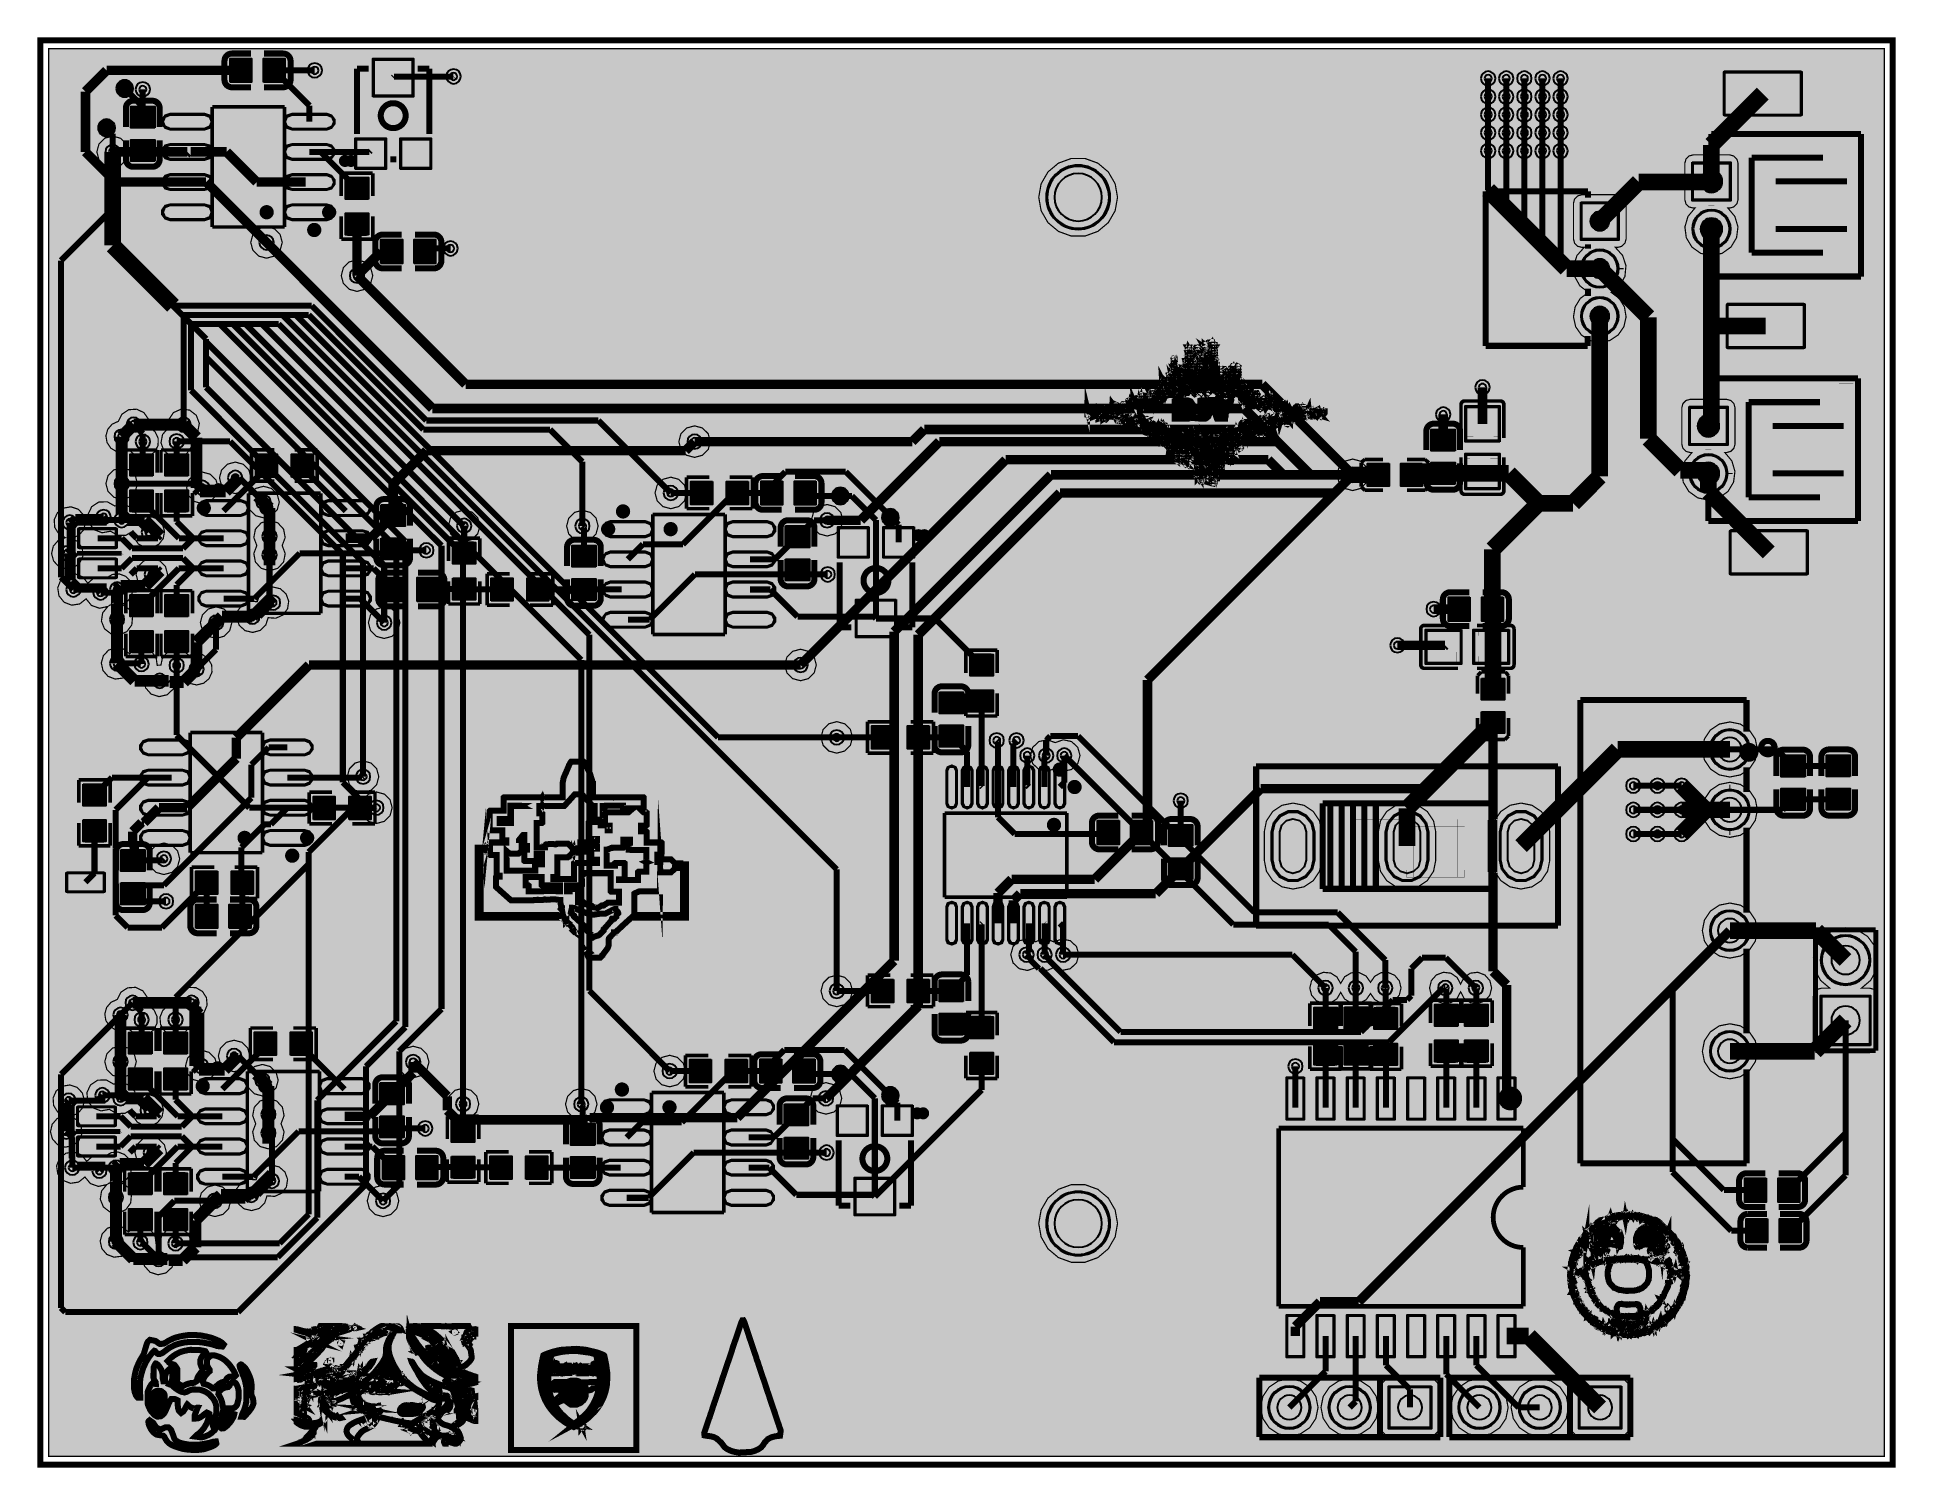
# Model space of a CAD drawing. Header units: millimetres. Extents: x -0.5 to 77.7, y -66.2 to -6.
import ezdxf

# ---------------------------------------------------------------- set-up
doc = ezdxf.new("R2010")
doc.units = ezdxf.units.MM
doc.header["$MEASUREMENT"] = 0
for name, color, linetype, true_color in [('Board-Outline-Layer', 7, 'Continuous', 0xff00ff), ('Bottom-Layer', 7, 'Continuous', 0x0000ff), ('Bottom-Paste-Mask-Layer', 7, 'Continuous', 0x800000), ('Bottom-Solder-Mask-Layer', 7, 'Continuous', 0xaa00ff), ('Document-Layer', 7, 'Continuous', 0xffffff), ('Hole-Layer', 7, 'Continuous', 0x222222), ('Inner1', 7, 'Continuous', 0x999966), ('Inner2', 7, 'Continuous', 0x008000), ('Multi-Layer', 7, 'Continuous', 0xc0c0c0), ('Top-Layer', 7, 'Continuous', 0xff0000), ('Top-Paste-Mask-Layer', 7, 'Continuous', 0x808080), ('Top-Silkscreen-Layer', 7, 'Continuous', 0xffcc00), ('Top-Solder-Mask-Layer', 7, 'Continuous', 0x800080)]:
    doc.layers.add(name, color=color, linetype=linetype, true_color=true_color)

msp = doc.modelspace()

# ---------------------------------------------------------------- hatches: boundary and pattern name
at = {"layer": 'Bottom-Layer'}
for points in [[(42.007, -12.705, 1), (44.607, -12.705, 1)], [(69.2, -11.278), (70.724, -11.278), (70.724, -12.802), (69.2, -12.802)], [(64.513, -12.957), (66.013, -12.957), (66.013, -14.457), (64.513, -14.457)], [(69.2, -14.04, 1), (70.724, -14.04, 1)], [(64.513, -15.707, 1), (66.013, -15.707, 1)], [(64.513, -17.707, 1), (66.013, -17.707, 1)], [(69.073, -21.565), (70.597, -21.565), (70.597, -23.089), (69.073, -23.089)], [(69.073, -24.327, 1), (70.597, -24.327, 1)], [(69.939, -35.941, 1), (71.539, -35.941, 1)], [(69.939, -38.481, 1), (71.539, -38.481, 1)], [(53.2, -40.605), (53.116, -40.974), (52.88, -41.27), (52.539, -41.434), (52.161, -41.434), (51.82, -41.27), (51.584, -40.974), (51.5, -40.605), (51.5, -39.405), (51.584, -39.036), (51.82, -38.741), (52.161, -38.576), (52.539, -38.576), (52.88, -38.741), (53.116, -39.036), (53.2, -39.405)], [(58, -40.605), (57.916, -40.974), (57.68, -41.27), (57.339, -41.434), (56.961, -41.434), (56.62, -41.27), (56.384, -40.974), (56.3, -40.605), (56.3, -39.405), (56.384, -39.036), (56.62, -38.741), (56.961, -38.576), (57.339, -38.576), (57.68, -38.741), (57.916, -39.036), (58, -39.405)], [(62.8, -40.605), (62.716, -40.974), (62.48, -41.27), (62.139, -41.434), (61.761, -41.434), (61.42, -41.27), (61.184, -40.974), (61.1, -40.605), (61.1, -39.405), (61.184, -39.036), (61.42, -38.741), (61.761, -38.576), (62.139, -38.576), (62.48, -38.741), (62.716, -39.036), (62.8, -39.405)], [(69.939, -43.561, 1), (71.539, -43.561, 1)], [(74.61, -44.801, 1), (76.61, -44.801, 1)], [(76.61, -48.341), (74.61, -48.341), (74.61, -46.341), (76.61, -46.341)], [(69.939, -48.641, 1), (71.539, -48.641, 1)], [(42.007, -55.885, 1), (44.607, -55.885, 1)], [(51.347, -63.627, 1), (53.047, -63.627, 1)], [(53.887, -63.627, 1), (55.587, -63.627, 1)], [(58.127, -62.777), (58.127, -64.477), (56.427, -64.477), (56.427, -62.777)], [(59.348, -63.627, 1), (61.048, -63.627, 1)], [(61.888, -63.627, 1), (63.588, -63.627, 1)], [(66.128, -62.777), (66.128, -64.477), (64.428, -64.477), (64.428, -62.777)]]:
    msp.add_hatch(color=256, dxfattribs=at).paths.add_polyline_path(points)
at = {"layer": 'Bottom-Paste-Mask-Layer'}
for points in [[(42.007, -12.705, 1), (44.607, -12.705, 1)], [(69.2, -11.278), (70.724, -11.278), (70.724, -12.802), (69.2, -12.802)], [(64.513, -12.957), (66.013, -12.957), (66.013, -14.457), (64.513, -14.457)], [(69.2, -14.04, 1), (70.724, -14.04, 1)], [(64.513, -15.707, 1), (66.013, -15.707, 1)], [(64.513, -17.707, 1), (66.013, -17.707, 1)], [(69.073, -21.565), (70.597, -21.565), (70.597, -23.089), (69.073, -23.089)], [(69.073, -24.327, 1), (70.597, -24.327, 1)], [(69.939, -35.941, 1), (71.539, -35.941, 1)], [(69.939, -38.481, 1), (71.539, -38.481, 1)], [(53.2, -40.605), (53.116, -40.974), (52.88, -41.27), (52.539, -41.434), (52.161, -41.434), (51.82, -41.27), (51.584, -40.974), (51.5, -40.605), (51.5, -39.405), (51.584, -39.036), (51.82, -38.741), (52.161, -38.576), (52.539, -38.576), (52.88, -38.741), (53.116, -39.036), (53.2, -39.405)], [(58, -40.605), (57.916, -40.974), (57.68, -41.27), (57.339, -41.434), (56.961, -41.434), (56.62, -41.27), (56.384, -40.974), (56.3, -40.605), (56.3, -39.405), (56.384, -39.036), (56.62, -38.741), (56.961, -38.576), (57.339, -38.576), (57.68, -38.741), (57.916, -39.036), (58, -39.405)], [(62.8, -40.605), (62.716, -40.974), (62.48, -41.27), (62.139, -41.434), (61.761, -41.434), (61.42, -41.27), (61.184, -40.974), (61.1, -40.605), (61.1, -39.405), (61.184, -39.036), (61.42, -38.741), (61.761, -38.576), (62.139, -38.576), (62.48, -38.741), (62.716, -39.036), (62.8, -39.405)], [(69.939, -43.561, 1), (71.539, -43.561, 1)], [(74.61, -44.801, 1), (76.61, -44.801, 1)], [(76.61, -48.341), (74.61, -48.341), (74.61, -46.341), (76.61, -46.341)], [(69.939, -48.641, 1), (71.539, -48.641, 1)], [(42.007, -55.885, 1), (44.607, -55.885, 1)], [(51.347, -63.627, 1), (53.047, -63.627, 1)], [(53.887, -63.627, 1), (55.587, -63.627, 1)], [(58.127, -62.777), (58.127, -64.477), (56.427, -64.477), (56.427, -62.777)], [(59.348, -63.627, 1), (61.048, -63.627, 1)], [(61.888, -63.627, 1), (63.588, -63.627, 1)], [(66.128, -62.777), (66.128, -64.477), (64.428, -64.477), (64.428, -62.777)]]:
    msp.add_hatch(color=256, dxfattribs=at).paths.add_polyline_path(points)
at = {"layer": 'Bottom-Solder-Mask-Layer'}
for points in [[(41.956, -12.705, 1), (44.658, -12.705, 1)], [(69.15, -11.227), (70.775, -11.227), (70.775, -12.853), (69.15, -12.853)], [(64.463, -12.906), (66.064, -12.906), (66.064, -14.508), (64.463, -14.508)], [(69.15, -14.04, 1), (70.775, -14.04, 1)], [(64.463, -15.707, 1), (66.064, -15.707, 1)], [(64.463, -17.707, 1), (66.064, -17.707, 1)], [(69.023, -21.514), (70.648, -21.514), (70.648, -23.14), (69.023, -23.14)], [(69.023, -24.327, 1), (70.648, -24.327, 1)], [(69.889, -35.941, 1), (71.589, -35.941, 1)], [(69.889, -38.481, 1), (71.589, -38.481, 1)], [(53.25, -40.605), (53.161, -40.996), (52.911, -41.309), (52.55, -41.483), (52.15, -41.483), (51.789, -41.309), (51.539, -40.996), (51.45, -40.605), (51.45, -39.405), (51.539, -39.015), (51.789, -38.701), (52.15, -38.528), (52.55, -38.528), (52.911, -38.701), (53.161, -39.015), (53.25, -39.405)], [(58.05, -40.605), (57.961, -40.996), (57.711, -41.309), (57.351, -41.483), (56.95, -41.483), (56.589, -41.309), (56.339, -40.996), (56.25, -40.605), (56.25, -39.405), (56.339, -39.015), (56.589, -38.701), (56.95, -38.528), (57.351, -38.528), (57.711, -38.701), (57.961, -39.015), (58.05, -39.405)], [(62.85, -40.605), (62.761, -40.996), (62.511, -41.309), (62.15, -41.483), (61.75, -41.483), (61.389, -41.309), (61.139, -40.996), (61.05, -40.605), (61.05, -39.405), (61.139, -39.015), (61.389, -38.701), (61.75, -38.528), (62.15, -38.528), (62.511, -38.701), (62.761, -39.015), (62.85, -39.405)], [(69.889, -43.561, 1), (71.589, -43.561, 1)], [(74.559, -44.801, 1), (76.66, -44.801, 1)], [(76.66, -48.391), (74.559, -48.391), (74.559, -46.29), (76.66, -46.29)], [(69.889, -48.641, 1), (71.589, -48.641, 1)], [(41.956, -55.885, 1), (44.658, -55.885, 1)], [(51.296, -63.627, 1), (53.098, -63.627, 1)], [(53.836, -63.627, 1), (55.638, -63.627, 1)], [(58.178, -62.726), (58.178, -64.528), (56.376, -64.528), (56.376, -62.726)], [(59.297, -63.627, 1), (61.099, -63.627, 1)], [(61.837, -63.627, 1), (63.639, -63.627, 1)], [(66.179, -62.726), (66.179, -64.528), (64.377, -64.528), (64.377, -62.726)]]:
    msp.add_hatch(color=256, dxfattribs=at).paths.add_polyline_path(points)
at = {"layer": 'Document-Layer'}
for points in [[(75.462, -10.04), (76.262, -10.04), (76.262, -16.04), (75.462, -16.04), (75.462, -15.84), (76.062, -15.84), (76.062, -10.24), (75.462, -10.24)], [(75.462, -10.04), (76.262, -10.04), (76.262, -16.04), (75.462, -16.04), (75.462, -15.84), (76.062, -15.84), (76.062, -10.24), (75.462, -10.24)], [(75.335, -20.327), (76.135, -20.327), (76.135, -26.327), (75.335, -26.327), (75.335, -26.127), (75.935, -26.127), (75.935, -20.527), (75.335, -20.527)], [(75.335, -20.327), (76.135, -20.327), (76.135, -26.327), (75.335, -26.327), (75.335, -26.127), (75.935, -26.127), (75.935, -20.527), (75.335, -20.527)], [(54.75, -38.875), (57.15, -38.875), (57.15, -41.275), (54.75, -41.275)], [(54.75, -38.875), (57.15, -38.875), (57.15, -41.275), (54.75, -41.275)], [(57.131, -41.306), (57.131, -38.906), (57.131, -38.868), (57.435, -38.868), (57.435, -41.308), (57.334, -41.308)], [(57.131, -41.306), (57.131, -38.906), (57.131, -38.868), (57.435, -38.868), (57.435, -41.308), (57.334, -41.308)], [(57.137, -38.876), (59.537, -38.876), (59.575, -38.876), (59.575, -39.18), (57.135, -39.18), (57.135, -39.079)], [(57.137, -38.876), (59.537, -38.876), (59.575, -38.876), (59.575, -39.18), (57.135, -39.18), (57.135, -39.079)], [(59.274, -41.316), (59.274, -38.916), (59.274, -38.878), (59.578, -38.878), (59.578, -41.318), (59.478, -41.318)], [(59.274, -41.316), (59.274, -38.916), (59.274, -38.878), (59.578, -38.878), (59.578, -41.318), (59.478, -41.318)], [(57.129, -41.012), (59.529, -41.012), (59.567, -41.012), (59.567, -41.316), (57.127, -41.316), (57.127, -41.215)], [(57.129, -41.012), (59.529, -41.012), (59.567, -41.012), (59.567, -41.316), (57.127, -41.316), (57.127, -41.215)]]:
    msp.add_hatch(color=256, dxfattribs=at).paths.add_polyline_path(points)
at = {"layer": 'Hole-Layer'}
for points in [[(42.307, -12.705, 1), (44.307, -12.705, 1)], [(69.505, -12.04, 1), (70.42, -12.04, 1)], [(64.863, -13.707, 1), (65.663, -13.707, 1)], [(69.505, -14.04, 1), (70.42, -14.04, 1)], [(64.863, -15.707, 1), (65.663, -15.707, 1)], [(64.863, -17.707, 1), (65.663, -17.707, 1)], [(69.378, -22.327, 1), (70.293, -22.327, 1)], [(69.378, -24.327, 1), (70.293, -24.327, 1)], [(70.239, -35.941, 1), (71.239, -35.941, 1)], [(70.239, -38.481, 1), (71.239, -38.481, 1)], [(52.9, -40.605), (52.826, -40.88), (52.625, -41.081), (52.35, -41.155), (52.075, -41.081), (51.874, -40.88), (51.8, -40.605), (51.8, -39.405), (51.874, -39.13), (52.075, -38.929), (52.35, -38.855), (52.625, -38.929), (52.826, -39.13), (52.9, -39.405)], [(57.7, -40.605), (57.627, -40.88), (57.425, -41.081), (57.15, -41.155), (56.875, -41.081), (56.674, -40.88), (56.6, -40.605), (56.6, -39.405), (56.674, -39.13), (56.875, -38.929), (57.15, -38.855), (57.425, -38.929), (57.627, -39.13), (57.7, -39.405)], [(62.5, -40.605), (62.426, -40.88), (62.225, -41.081), (61.95, -41.155), (61.675, -41.081), (61.474, -40.88), (61.4, -40.605), (61.4, -39.405), (61.474, -39.13), (61.675, -38.929), (61.95, -38.855), (62.225, -38.929), (62.426, -39.13), (62.5, -39.405)], [(70.239, -43.561, 1), (71.239, -43.561, 1)], [(75.01, -44.801, 1), (76.21, -44.801, 1)], [(75.01, -47.341, 1), (76.21, -47.341, 1)], [(70.239, -48.641, 1), (71.239, -48.641, 1)], [(42.307, -55.885, 1), (44.307, -55.885, 1)], [(51.687, -63.627, 1), (52.707, -63.627, 1)], [(54.227, -63.627, 1), (55.247, -63.627, 1)], [(56.767, -63.627, 1), (57.787, -63.627, 1)], [(59.688, -63.627, 1), (60.708, -63.627, 1)], [(62.228, -63.627, 1), (63.248, -63.627, 1)], [(64.768, -63.627, 1), (65.788, -63.627, 1)]]:
    msp.add_hatch(color=256, dxfattribs=at).paths.add_polyline_path(points)
at = {"layer": 'Inner1'}
for points in [[(77.239, -6.454), (77.239, -65.682), (-0.023, -65.682), (-0.023, -6.454)], [(2.004, -10.795), (2.093, -11.127), (2.335, -11.369), (2.667, -11.458), (2.999, -11.369), (3.241, -11.127), (3.33, -10.795), (3.241, -10.463), (2.999, -10.221), (2.667, -10.132), (2.335, -10.221), (2.093, -10.463)], [(70.724, -13.16), (70.903, -13.112), (71.035, -12.981), (71.083, -12.802), (71.083, -11.278), (71.035, -11.099), (70.903, -10.968), (70.724, -10.92), (69.2, -10.92), (69.021, -10.968), (68.89, -11.099), (68.842, -11.278), (68.842, -12.802), (68.89, -12.981), (69.021, -13.112), (69.2, -13.16), (69.269, -13.16), (68.975, -13.512), (68.846, -13.952), (68.904, -14.407), (69.14, -14.8), (69.513, -15.066), (69.962, -15.16), (70.411, -15.066), (70.785, -14.8), (71.021, -14.407), (71.079, -13.952), (70.95, -13.512), (70.656, -13.16)], [(41.649, -12.705), (41.749, -13.272), (42.037, -13.771), (42.478, -14.141), (43.019, -14.338), (43.595, -14.338), (44.136, -14.141), (44.577, -13.771), (44.865, -13.272), (44.965, -12.705), (44.865, -12.138), (44.577, -11.639), (44.136, -11.269), (43.595, -11.072), (43.019, -11.072), (42.478, -11.269), (42.037, -11.639), (41.749, -12.138)], [(65.921, -14.815), (66.013, -14.815), (66.192, -14.767), (66.324, -14.636), (66.372, -14.457), (66.372, -12.957), (66.324, -12.778), (66.192, -12.647), (66.013, -12.599), (64.513, -12.599), (64.334, -12.647), (64.203, -12.778), (64.155, -12.957), (64.155, -14.457), (64.203, -14.636), (64.334, -14.767), (64.513, -14.815), (64.606, -14.815), (64.304, -15.153), (64.162, -15.584), (64.205, -16.035), (64.425, -16.432), (64.786, -16.707), (64.445, -16.959), (64.224, -17.322), (64.156, -17.74), (64.249, -18.154), (64.492, -18.502), (64.847, -18.734), (65.263, -18.815), (65.68, -18.734), (66.035, -18.502), (66.277, -18.154), (66.371, -17.74), (66.302, -17.322), (66.082, -16.959), (65.741, -16.707), (66.101, -16.432), (66.322, -16.035), (66.365, -15.584), (66.223, -15.153)], [(8.481, -14.605), (8.57, -14.937), (8.812, -15.179), (9.144, -15.268), (9.476, -15.179), (9.718, -14.937), (9.807, -14.605), (9.718, -14.273), (9.476, -14.031), (9.144, -13.942), (8.812, -14.031), (8.57, -14.273)], [(12.291, -16.002), (12.38, -16.334), (12.622, -16.576), (12.954, -16.665), (13.286, -16.576), (13.528, -16.334), (13.617, -16.002), (13.528, -15.67), (13.286, -15.428), (12.954, -15.339), (12.622, -15.428), (12.38, -15.67)], [(3.681, -21.622), (3.344, -21.645), (3.061, -21.832), (2.908, -22.133), (2.649, -22.251), (2.464, -22.467), (2.386, -22.741), (2.431, -23.022), (2.588, -23.259), (2.831, -23.408), (3.113, -23.441), (3.384, -23.353), (3.606, -23.561), (3.897, -23.649), (4.197, -23.597), (4.442, -23.417), (4.581, -23.146), (4.584, -22.842), (4.451, -22.568), (4.21, -22.383), (4.179, -22.046), (3.986, -21.768)], [(5.11, -23.593), (5.465, -23.636), (5.791, -23.487), (5.992, -23.192), (6.01, -22.834), (6.25, -22.569), (6.317, -22.217), (6.191, -21.882), (5.91, -21.661), (5.555, -21.618), (5.229, -21.766), (5.028, -22.062), (5.009, -22.42), (4.769, -22.685), (4.703, -23.037), (4.828, -23.372)], [(69.835, -25.447), (70.284, -25.353), (70.658, -25.087), (70.894, -24.694), (70.952, -24.239), (70.823, -23.799), (70.529, -23.447), (70.597, -23.447), (70.776, -23.399), (70.908, -23.268), (70.956, -23.089), (70.956, -21.565), (70.908, -21.386), (70.776, -21.255), (70.597, -21.207), (69.073, -21.207), (68.894, -21.255), (68.763, -21.386), (68.715, -21.565), (68.715, -23.089), (68.763, -23.268), (68.894, -23.399), (69.073, -23.447), (69.142, -23.447), (68.848, -23.799), (68.719, -24.239), (68.777, -24.694), (69.013, -25.087), (69.386, -25.353)], [(26.5, -22.987), (26.588, -23.319), (26.831, -23.561), (27.163, -23.65), (27.494, -23.561), (27.737, -23.319), (27.826, -22.987), (27.737, -22.655), (27.494, -22.413), (27.163, -22.324), (26.831, -22.413), (26.588, -22.655)], [(2.385, -24.753), (2.474, -25.084), (2.717, -25.327), (3.048, -25.416), (3.38, -25.327), (3.623, -25.084), (3.711, -24.753), (3.623, -24.421), (3.38, -24.178), (3.048, -24.089), (2.717, -24.178), (2.474, -24.421)], [(7.165, -24.511), (7.254, -24.843), (7.497, -25.085), (7.828, -25.174), (8.16, -25.085), (8.403, -24.843), (8.492, -24.511), (8.403, -24.179), (8.16, -23.937), (7.828, -23.848), (7.497, -23.937), (7.254, -24.179)], [(54.201, -24.384), (54.29, -24.716), (54.533, -24.958), (54.864, -25.047), (55.196, -24.958), (55.438, -24.716), (55.527, -24.384), (55.438, -24.052), (55.196, -23.81), (54.864, -23.721), (54.533, -23.81), (54.29, -24.052)], [(5.783, -24.932), (5.872, -25.264), (6.115, -25.507), (6.447, -25.595), (6.778, -25.507), (7.021, -25.264), (7.11, -24.932), (7.021, -24.601), (6.778, -24.358), (6.447, -24.269), (6.115, -24.358), (5.872, -24.601)], [(8.357, -25.53), (8.446, -25.862), (8.688, -26.104), (9.02, -26.193), (9.352, -26.104), (9.594, -25.862), (9.683, -25.53), (9.594, -25.198), (9.352, -24.956), (9.02, -24.867), (8.688, -24.956), (8.446, -25.198)], [(25.499, -25.146), (25.588, -25.478), (25.83, -25.72), (26.162, -25.809), (26.494, -25.72), (26.736, -25.478), (26.825, -25.146), (26.736, -24.814), (26.494, -24.572), (26.162, -24.483), (25.83, -24.572), (25.588, -24.814)], [(0.711, -28.347), (1.028, -28.294), (1.282, -28.097), (1.415, -27.804), (1.393, -27.484), (1.224, -27.21), (0.946, -27.049), (1.246, -26.932), (1.455, -26.689), (1.526, -26.375), (1.44, -26.065), (1.219, -25.832), (0.914, -25.73), (0.597, -25.783), (0.343, -25.98), (0.21, -26.273), (0.231, -26.594), (0.401, -26.867), (0.679, -27.028), (0.379, -27.145), (0.169, -27.388), (0.099, -27.702), (0.184, -28.012), (0.406, -28.245)], [(2.756, -25.694), (2.443, -25.518), (2.084, -25.53), (1.785, -25.728), (1.632, -26.053), (1.671, -26.41), (1.89, -26.694), (2.226, -26.822), (2.579, -26.757), (2.882, -26.931), (3.231, -26.926), (3.53, -26.745), (3.577, -27.048), (3.756, -27.298), (4.028, -27.44), (4.335, -27.444), (4.611, -27.31), (4.797, -27.066), (4.853, -26.765), (4.768, -26.47), (4.559, -26.245), (4.271, -26.139), (3.966, -26.173), (3.709, -26.341), (3.646, -26.002), (3.421, -25.74), (3.094, -25.628)], [(32.078, -26.296), (32.167, -26.628), (32.41, -26.87), (32.741, -26.959), (33.073, -26.87), (33.316, -26.628), (33.405, -26.296), (33.316, -25.965), (33.073, -25.722), (32.741, -25.633), (32.41, -25.722), (32.167, -25.965)], [(9.271, -28.418), (9.619, -28.32), (9.863, -28.054), (9.932, -27.7), (9.805, -27.361), (9.932, -27.023), (9.863, -26.669), (9.619, -26.403), (9.271, -26.305), (8.923, -26.403), (8.679, -26.669), (8.61, -27.023), (8.737, -27.361), (8.61, -27.7), (8.679, -28.054), (8.923, -28.32)], [(16.801, -26.53), (16.89, -26.861), (17.132, -27.104), (17.464, -27.193), (17.796, -27.104), (18.038, -26.861), (18.127, -26.53), (18.038, -26.198), (17.796, -25.955), (17.464, -25.867), (17.132, -25.955), (16.89, -26.198)], [(21.777, -26.539), (21.866, -26.871), (22.109, -27.113), (22.44, -27.202), (22.772, -27.113), (23.015, -26.871), (23.104, -26.539), (23.015, -26.208), (22.772, -25.965), (22.44, -25.876), (22.109, -25.965), (21.866, -26.208)], [(3.655, -28.575), (3.744, -28.907), (3.986, -29.149), (4.318, -29.238), (4.65, -29.149), (4.892, -28.907), (4.981, -28.575), (4.892, -28.243), (4.65, -28.001), (4.318, -27.912), (3.986, -28.001), (3.744, -28.243)], [(1.624, -28.945), (1.41, -28.677), (1.09, -28.551), (0.75, -28.602), (0.482, -28.817), (0.357, -29.137), (0.409, -29.476), (0.624, -29.745), (0.944, -29.869), (1.283, -29.817), (1.551, -29.602), (1.778, -29.88), (2.117, -29.999), (2.469, -29.923), (2.248, -30.194), (2.196, -30.539), (2.326, -30.863), (2.603, -31.076), (2.949, -31.119), (3.269, -30.98), (3.475, -30.698), (3.508, -30.35), (3.36, -30.034), (3.072, -29.836), (3.32, -29.682), (3.478, -29.437), (3.515, -29.147), (3.424, -28.87), (3.223, -28.658), (2.95, -28.554), (2.659, -28.576), (2.406, -28.722), (2.12, -28.675), (1.842, -28.755)], [(8.002, -30.725), (8.246, -30.941), (8.563, -31.016), (8.877, -30.931), (9.113, -30.706), (9.213, -30.396), (9.538, -30.418), (9.835, -30.283), (10.031, -30.022), (10.079, -29.7), (9.968, -29.394), (9.725, -29.177), (9.408, -29.103), (9.094, -29.188), (8.858, -29.413), (8.757, -29.723), (8.432, -29.701), (8.136, -29.836), (7.94, -30.096), (7.892, -30.418)], [(2.608, -29.825), (2.622, -29.831), (2.637, -29.836), (2.59, -29.855), (2.545, -29.876), (2.577, -29.852)], [(6.36, -30.604), (6.448, -30.935), (6.691, -31.178), (7.023, -31.267), (7.354, -31.178), (7.597, -30.935), (7.686, -30.604), (7.597, -30.272), (7.354, -30.03), (7.023, -29.941), (6.691, -30.03), (6.448, -30.272)], [(13.434, -30.607), (13.523, -30.939), (13.765, -31.181), (14.097, -31.27), (14.429, -31.181), (14.671, -30.939), (14.76, -30.607), (14.671, -30.275), (14.429, -30.033), (14.097, -29.944), (13.765, -30.033), (13.523, -30.275)], [(5.681, -32.978), (5.916, -33.162), (6.207, -33.225), (6.496, -33.154), (6.725, -32.963), (6.848, -32.691), (6.839, -32.393), (6.7, -32.129), (6.46, -31.953), (6.167, -31.899), (5.88, -31.98), (5.671, -31.809), (5.411, -31.735), (5.144, -31.77), (4.913, -31.909), (4.756, -32.129), (4.7, -32.393), (4.622, -32.392), (4.543, -32.4), (4.508, -32.127), (4.364, -31.892), (4.138, -31.735), (3.867, -31.685), (3.599, -31.748), (3.38, -31.915), (3.127, -31.715), (2.809, -31.658), (2.502, -31.758), (2.279, -31.991), (2.192, -32.302), (2.262, -32.617), (2.472, -32.861), (2.773, -32.978), (3.093, -32.938), (3.357, -32.752), (3.639, -32.964), (3.989, -33.002), (4.055, -33.347), (4.288, -33.61), (4.623, -33.717), (4.965, -33.638), (5.219, -33.396), (5.314, -33.057), (5.503, -33.044)], [(30.96, -32.385), (31.049, -32.717), (31.291, -32.959), (31.623, -33.048), (31.955, -32.959), (32.197, -32.717), (32.286, -32.385), (32.197, -32.053), (31.955, -31.811), (31.623, -31.722), (31.291, -31.811), (31.049, -32.053)], [(32.484, -35.433), (32.573, -35.765), (32.815, -36.007), (33.147, -36.096), (33.479, -36.007), (33.721, -35.765), (33.81, -35.433), (33.721, -35.101), (33.479, -34.859), (33.147, -34.77), (32.815, -34.859), (32.573, -35.101)], [(70.739, -34.783), (70.296, -34.871), (69.92, -35.122), (69.669, -35.498), (69.581, -35.941), (69.669, -36.384), (69.92, -36.76), (70.296, -37.011), (70.739, -37.099), (71.182, -37.011), (71.558, -36.76), (71.809, -36.384), (71.897, -35.941), (71.809, -35.498), (71.558, -35.122), (71.182, -34.871)], [(41.299, -36.195), (41.395, -36.539), (41.656, -36.783), (42.006, -36.857), (42.343, -36.738), (42.68, -36.857), (43.03, -36.783), (43.291, -36.539), (43.387, -36.195), (43.291, -35.851), (43.03, -35.607), (42.68, -35.533), (42.343, -35.652), (42.006, -35.533), (41.656, -35.607), (41.395, -35.851)], [(12.545, -37.084), (12.634, -37.416), (12.876, -37.658), (13.208, -37.747), (13.54, -37.658), (13.782, -37.416), (13.871, -37.084), (13.782, -36.753), (13.54, -36.51), (13.208, -36.421), (12.876, -36.51), (12.634, -36.753)], [(70.739, -37.323), (70.296, -37.411), (69.92, -37.662), (69.669, -38.038), (69.581, -38.481), (69.669, -38.924), (69.92, -39.3), (70.296, -39.551), (70.739, -39.639), (71.182, -39.551), (71.558, -39.3), (71.809, -38.924), (71.897, -38.481), (71.809, -38.038), (71.558, -37.662), (71.182, -37.411)], [(13.107, -38.392), (13.196, -38.724), (13.439, -38.966), (13.77, -39.055), (14.102, -38.966), (14.345, -38.724), (14.434, -38.392), (14.345, -38.061), (14.102, -37.818), (13.77, -37.729), (13.439, -37.818), (13.196, -38.061)], [(51.142, -39.405), (51.142, -40.605), (51.234, -41.067), (51.496, -41.459), (51.888, -41.721), (52.35, -41.813), (52.812, -41.721), (53.204, -41.459), (53.466, -41.067), (53.558, -40.605), (53.558, -39.405), (53.466, -38.943), (53.204, -38.551), (52.812, -38.289), (52.35, -38.197), (51.888, -38.289), (51.496, -38.551), (51.234, -38.943)], [(55.942, -39.405), (55.942, -40.605), (56.034, -41.067), (56.296, -41.459), (56.688, -41.721), (57.15, -41.813), (57.613, -41.721), (58.005, -41.459), (58.266, -41.067), (58.358, -40.605), (58.358, -39.405), (58.266, -38.943), (58.005, -38.551), (57.613, -38.289), (57.15, -38.197), (56.688, -38.289), (56.296, -38.551), (56.034, -38.943)], [(60.742, -39.405), (60.742, -40.605), (60.834, -41.067), (61.096, -41.459), (61.488, -41.721), (61.95, -41.813), (62.412, -41.721), (62.804, -41.459), (63.066, -41.067), (63.158, -40.605), (63.158, -39.405), (63.066, -38.943), (62.804, -38.551), (62.412, -38.289), (61.95, -38.197), (61.488, -38.289), (61.096, -38.551), (60.834, -38.943)], [(4.164, -40.54), (4.253, -40.872), (4.496, -41.114), (4.827, -41.203), (5.159, -41.114), (5.402, -40.872), (5.491, -40.54), (5.402, -40.209), (5.159, -39.966), (4.827, -39.877), (4.496, -39.966), (4.253, -40.209)], [(70.739, -42.403), (70.296, -42.491), (69.92, -42.742), (69.669, -43.118), (69.581, -43.561), (69.669, -44.004), (69.92, -44.38), (70.296, -44.631), (70.739, -44.719), (71.182, -44.631), (71.558, -44.38), (71.809, -44.004), (71.897, -43.561), (71.809, -43.118), (71.558, -42.742), (71.182, -42.491)], [(74.61, -45.982), (74.431, -46.03), (74.299, -46.162), (74.251, -46.341), (74.251, -48.341), (74.299, -48.52), (74.431, -48.651), (74.61, -48.699), (76.61, -48.699), (76.789, -48.651), (76.92, -48.52), (76.968, -48.341), (76.968, -46.341), (76.92, -46.162), (76.789, -46.03), (76.61, -45.982), (76.279, -45.982), (76.665, -45.655), (76.905, -45.209), (76.964, -44.706), (76.835, -44.216), (76.536, -43.807), (76.107, -43.537), (75.61, -43.442), (75.112, -43.537), (74.683, -43.807), (74.384, -44.216), (74.255, -44.706), (74.314, -45.209), (74.554, -45.655), (74.94, -45.982)], [(41.515, -44.034), (41.178, -43.915), (40.828, -43.989), (40.567, -44.233), (40.471, -44.577), (40.567, -44.921), (40.828, -45.165), (41.178, -45.239), (41.515, -45.12), (41.764, -45.227), (42.036, -45.225), (42.284, -45.115), (42.622, -45.238), (42.974, -45.168), (43.238, -44.923), (43.335, -44.577), (43.238, -44.231), (42.974, -43.987), (42.622, -43.916), (42.284, -44.039), (42.036, -43.929), (41.764, -43.927)], [(53.058, -45.974), (53.132, -46.278), (53.336, -46.514), (53.627, -46.63), (53.938, -46.601), (54.201, -46.432), (54.357, -46.161), (54.524, -46.443), (54.806, -46.61), (55.133, -46.622), (55.426, -46.477), (55.614, -46.208), (55.784, -46.461), (56.049, -46.611), (56.353, -46.626), (56.632, -46.504), (56.827, -46.271), (56.897, -45.974), (56.827, -45.678), (56.632, -45.444), (56.353, -45.322), (56.049, -45.337), (55.784, -45.487), (55.614, -45.74), (55.426, -45.472), (55.133, -45.326), (54.806, -45.338), (54.524, -45.505), (54.357, -45.787), (54.201, -45.516), (53.938, -45.347), (53.627, -45.318), (53.336, -45.434), (53.132, -45.67)], [(58.098, -45.974), (58.174, -46.282), (58.384, -46.519), (58.681, -46.632), (58.995, -46.595), (59.257, -46.415), (59.405, -46.135), (59.553, -46.415), (59.815, -46.595), (60.129, -46.632), (60.426, -46.519), (60.636, -46.282), (60.711, -45.974), (60.636, -45.666), (60.426, -45.429), (60.129, -45.316), (59.815, -45.354), (59.553, -45.533), (59.405, -45.813), (59.257, -45.533), (58.995, -45.354), (58.681, -45.316), (58.384, -45.429), (58.174, -45.666)], [(3.633, -45.949), (3.296, -45.972), (3.014, -46.158), (2.86, -46.46), (2.602, -46.578), (2.416, -46.794), (2.339, -47.068), (2.383, -47.349), (2.541, -47.585), (2.783, -47.734), (3.066, -47.768), (3.336, -47.68), (3.558, -47.888), (3.849, -47.976), (4.149, -47.924), (4.394, -47.744), (4.533, -47.473), (4.536, -47.169), (4.404, -46.895), (4.162, -46.709), (4.131, -46.373), (3.938, -46.095)], [(4.858, -47.787), (5.131, -47.944), (5.446, -47.957), (5.732, -47.824), (5.923, -47.573), (5.977, -47.263), (6.285, -47.194), (6.525, -46.991), (6.645, -46.699), (6.617, -46.385), (6.447, -46.12), (6.174, -45.963), (5.859, -45.95), (5.574, -46.083), (5.382, -46.334), (5.328, -46.644), (5.02, -46.713), (4.78, -46.916), (4.66, -47.208), (4.688, -47.522)], [(32.484, -46.101), (32.573, -46.433), (32.815, -46.675), (33.147, -46.764), (33.479, -46.675), (33.721, -46.433), (33.81, -46.101), (33.721, -45.77), (33.479, -45.527), (33.147, -45.438), (32.815, -45.527), (32.573, -45.77)], [(70.739, -47.483), (70.296, -47.571), (69.92, -47.822), (69.669, -48.198), (69.581, -48.641), (69.669, -49.084), (69.92, -49.46), (70.296, -49.711), (70.739, -49.799), (71.182, -49.711), (71.558, -49.46), (71.809, -49.084), (71.897, -48.641), (71.809, -48.198), (71.558, -47.822), (71.182, -47.571)], [(2.338, -49.079), (2.426, -49.411), (2.669, -49.654), (3.001, -49.742), (3.332, -49.654), (3.575, -49.411), (3.664, -49.079), (3.575, -48.748), (3.332, -48.505), (3.001, -48.416), (2.669, -48.505), (2.426, -48.748)], [(7.118, -48.838), (7.206, -49.169), (7.449, -49.412), (7.781, -49.501), (8.112, -49.412), (8.355, -49.169), (8.444, -48.838), (8.355, -48.506), (8.112, -48.263), (7.781, -48.175), (7.449, -48.263), (7.206, -48.506)], [(14.656, -49.092), (14.745, -49.423), (14.988, -49.666), (15.319, -49.755), (15.651, -49.666), (15.894, -49.423), (15.983, -49.092), (15.894, -48.76), (15.651, -48.517), (15.319, -48.429), (14.988, -48.517), (14.745, -48.76)], [(5.736, -49.259), (5.825, -49.591), (6.067, -49.833), (6.399, -49.922), (6.73, -49.833), (6.973, -49.591), (7.062, -49.259), (6.973, -48.927), (6.73, -48.685), (6.399, -48.596), (6.067, -48.685), (5.825, -48.927)], [(8.309, -49.857), (8.398, -50.188), (8.641, -50.431), (8.972, -50.52), (9.304, -50.431), (9.547, -50.188), (9.636, -49.857), (9.547, -49.525), (9.304, -49.282), (8.972, -49.194), (8.641, -49.282), (8.398, -49.525)], [(25.451, -49.473), (25.54, -49.804), (25.783, -50.047), (26.114, -50.136), (26.446, -50.047), (26.689, -49.804), (26.778, -49.473), (26.689, -49.141), (26.446, -48.898), (26.114, -48.81), (25.783, -48.898), (25.54, -49.141)], [(0.663, -52.674), (0.98, -52.62), (1.235, -52.424), (1.367, -52.131), (1.346, -51.81), (1.176, -51.537), (0.898, -51.376), (1.198, -51.259), (1.408, -51.015), (1.478, -50.702), (1.393, -50.392), (1.171, -50.158), (0.867, -50.057), (0.55, -50.11), (0.295, -50.306), (0.163, -50.599), (0.184, -50.92), (0.353, -51.193), (0.631, -51.355), (0.331, -51.471), (0.122, -51.715), (0.051, -52.029), (0.137, -52.339), (0.358, -52.572)], [(1.584, -50.38), (1.623, -50.737), (1.843, -51.021), (2.178, -51.149), (2.531, -51.084), (2.834, -51.258), (3.184, -51.253), (3.482, -51.072), (3.53, -51.375), (3.708, -51.624), (3.98, -51.766), (4.287, -51.771), (4.563, -51.637), (4.749, -51.393), (4.806, -51.091), (4.72, -50.797), (4.511, -50.572), (4.224, -50.465), (3.919, -50.5), (3.662, -50.668), (3.598, -50.329), (3.373, -50.067), (3.047, -49.954), (2.708, -50.021), (2.395, -49.844), (2.037, -49.857), (1.737, -50.055)], [(32.031, -50.623), (32.119, -50.954), (32.362, -51.197), (32.694, -51.286), (33.025, -51.197), (33.268, -50.954), (33.357, -50.623), (33.268, -50.291), (33.025, -50.048), (32.694, -49.96), (32.362, -50.048), (32.119, -50.291)], [(9.223, -52.745), (9.571, -52.647), (9.815, -52.381), (9.884, -52.026), (9.757, -51.688), (9.884, -51.35), (9.815, -50.996), (9.571, -50.73), (9.223, -50.631), (8.876, -50.73), (8.631, -50.996), (8.563, -51.35), (8.69, -51.688), (8.563, -52.026), (8.631, -52.381), (8.876, -52.647)], [(16.753, -50.856), (16.842, -51.188), (17.085, -51.431), (17.416, -51.52), (17.748, -51.431), (17.991, -51.188), (18.08, -50.856), (17.991, -50.525), (17.748, -50.282), (17.416, -50.193), (17.085, -50.282), (16.842, -50.525)], [(21.73, -50.866), (21.819, -51.197), (22.061, -51.44), (22.393, -51.529), (22.724, -51.44), (22.967, -51.197), (23.056, -50.866), (22.967, -50.534), (22.724, -50.292), (22.393, -50.203), (22.061, -50.292), (21.819, -50.534)], [(3.607, -52.902), (3.696, -53.233), (3.939, -53.476), (4.27, -53.565), (4.602, -53.476), (4.845, -53.233), (4.934, -52.902), (4.845, -52.57), (4.602, -52.327), (4.27, -52.239), (3.939, -52.327), (3.696, -52.57)], [(3.376, -53.196), (3.175, -52.985), (2.902, -52.88), (2.612, -52.903), (2.358, -53.048), (2.073, -53.002), (1.794, -53.081), (1.576, -53.272), (1.362, -53.003), (1.042, -52.878), (0.703, -52.929), (0.434, -53.144), (0.309, -53.463), (0.361, -53.803), (0.576, -54.071), (0.896, -54.196), (1.236, -54.144), (1.503, -53.929), (1.731, -54.207), (2.07, -54.326), (2.421, -54.25), (2.201, -54.521), (2.148, -54.866), (2.278, -55.19), (2.555, -55.403), (2.902, -55.446), (3.222, -55.307), (3.427, -55.024), (3.46, -54.677), (3.313, -54.36), (3.025, -54.163), (3.272, -54.009), (3.43, -53.763), (3.467, -53.474)], [(7.955, -55.051), (8.198, -55.268), (8.515, -55.343), (8.83, -55.257), (9.065, -55.033), (9.166, -54.723), (9.491, -54.745), (9.787, -54.609), (9.983, -54.349), (10.032, -54.027), (9.921, -53.72), (9.677, -53.504), (9.36, -53.429), (9.046, -53.515), (8.81, -53.739), (8.71, -54.049), (8.385, -54.027), (8.088, -54.163), (7.892, -54.423), (7.844, -54.745)], [(2.497, -54.203), (2.529, -54.179), (2.56, -54.152), (2.574, -54.158), (2.589, -54.163), (2.542, -54.181)], [(6.312, -54.93), (6.401, -55.262), (6.643, -55.505), (6.975, -55.594), (7.307, -55.505), (7.549, -55.262), (7.638, -54.93), (7.549, -54.599), (7.307, -54.356), (6.975, -54.267), (6.643, -54.356), (6.401, -54.599)], [(13.386, -54.934), (13.475, -55.265), (13.718, -55.508), (14.049, -55.597), (14.381, -55.508), (14.624, -55.265), (14.713, -54.934), (14.624, -54.602), (14.381, -54.359), (14.049, -54.271), (13.718, -54.359), (13.475, -54.602)], [(41.649, -55.885), (41.749, -56.452), (42.037, -56.951), (42.478, -57.321), (43.019, -57.518), (43.595, -57.518), (44.136, -57.321), (44.577, -56.951), (44.865, -56.452), (44.965, -55.885), (44.865, -55.318), (44.577, -54.819), (44.136, -54.449), (43.595, -54.252), (43.019, -54.252), (42.478, -54.449), (42.037, -54.819), (41.749, -55.318)], [(4.496, -56.727), (4.46, -56.454), (4.317, -56.219), (4.09, -56.062), (3.819, -56.011), (3.551, -56.075), (3.332, -56.241), (3.079, -56.041), (2.761, -55.985), (2.454, -56.085), (2.231, -56.317), (2.144, -56.628), (2.214, -56.943), (2.424, -57.188), (2.725, -57.304), (3.046, -57.265), (3.309, -57.079), (3.591, -57.291), (3.942, -57.329), (4.008, -57.674), (4.241, -57.937), (4.575, -58.044), (4.918, -57.965), (5.172, -57.722), (5.266, -57.384), (5.576, -57.333), (5.828, -57.144), (5.964, -56.861), (5.955, -56.547), (5.803, -56.273), (5.541, -56.099), (5.229, -56.065), (4.936, -56.179), (4.728, -56.415), (4.653, -56.72), (4.574, -56.719)], [(53.405, -63.627), (53.313, -63.165), (53.051, -62.773), (52.659, -62.511), (52.197, -62.419), (51.735, -62.511), (51.343, -62.773), (51.081, -63.165), (50.989, -63.627), (51.081, -64.089), (51.343, -64.481), (51.735, -64.743), (52.197, -64.835), (52.659, -64.743), (53.051, -64.481), (53.313, -64.089)], [(55.945, -63.627), (55.853, -63.165), (55.591, -62.773), (55.199, -62.511), (54.737, -62.419), (54.275, -62.511), (53.883, -62.773), (53.621, -63.165), (53.529, -63.627), (53.621, -64.089), (53.883, -64.481), (54.275, -64.743), (54.737, -64.835), (55.199, -64.743), (55.591, -64.481), (55.853, -64.089)], [(56.427, -62.419), (56.248, -62.467), (56.117, -62.598), (56.069, -62.777), (56.069, -64.477), (56.117, -64.656), (56.248, -64.787), (56.427, -64.835), (58.127, -64.835), (58.306, -64.787), (58.437, -64.656), (58.485, -64.477), (58.485, -62.777), (58.437, -62.598), (58.306, -62.467), (58.127, -62.419)], [(61.406, -63.627), (61.314, -63.165), (61.052, -62.773), (60.66, -62.511), (60.198, -62.419), (59.736, -62.511), (59.344, -62.773), (59.082, -63.165), (58.99, -63.627), (59.082, -64.089), (59.344, -64.481), (59.736, -64.743), (60.198, -64.835), (60.66, -64.743), (61.052, -64.481), (61.314, -64.089)], [(63.946, -63.627), (63.854, -63.165), (63.592, -62.773), (63.2, -62.511), (62.738, -62.419), (62.276, -62.511), (61.884, -62.773), (61.622, -63.165), (61.53, -63.627), (61.622, -64.089), (61.884, -64.481), (62.276, -64.743), (62.738, -64.835), (63.2, -64.743), (63.592, -64.481), (63.854, -64.089)], [(64.428, -62.419), (64.249, -62.467), (64.118, -62.598), (64.07, -62.777), (64.07, -64.477), (64.118, -64.656), (64.249, -64.787), (64.428, -64.835), (66.128, -64.835), (66.307, -64.787), (66.438, -64.656), (66.486, -64.477), (66.486, -62.777), (66.438, -62.598), (66.307, -62.467), (66.128, -62.419)]]:
    msp.add_hatch(color=256, dxfattribs=at).paths.add_polyline_path(points)
at = {"layer": 'Multi-Layer'}
for points in [[(42.007, -12.705, 1), (44.607, -12.705, 1)], [(42.007, -12.705, 1), (44.607, -12.705, 1)], [(42.007, -12.705, 1), (44.607, -12.705, 1)], [(69.2, -11.278), (70.724, -11.278), (70.724, -12.802), (69.2, -12.802)], [(69.2, -11.278), (70.724, -11.278), (70.724, -12.802), (69.2, -12.802)], [(69.2, -11.278), (70.724, -11.278), (70.724, -12.802), (69.2, -12.802)], [(64.513, -12.957), (66.013, -12.957), (66.013, -14.457), (64.513, -14.457)], [(64.513, -12.957), (66.013, -12.957), (66.013, -14.457), (64.513, -14.457)], [(64.513, -12.957), (66.013, -12.957), (66.013, -14.457), (64.513, -14.457)], [(69.2, -14.04, 1), (70.724, -14.04, 1)], [(69.2, -14.04, 1), (70.724, -14.04, 1)], [(69.2, -14.04, 1), (70.724, -14.04, 1)], [(64.513, -15.707, 1), (66.013, -15.707, 1)], [(64.513, -15.707, 1), (66.013, -15.707, 1)], [(64.513, -15.707, 1), (66.013, -15.707, 1)], [(64.513, -17.707, 1), (66.013, -17.707, 1)], [(64.513, -17.707, 1), (66.013, -17.707, 1)], [(64.513, -17.707, 1), (66.013, -17.707, 1)], [(69.073, -21.565), (70.597, -21.565), (70.597, -23.089), (69.073, -23.089)], [(69.073, -21.565), (70.597, -21.565), (70.597, -23.089), (69.073, -23.089)], [(69.073, -21.565), (70.597, -21.565), (70.597, -23.089), (69.073, -23.089)], [(69.073, -24.327, 1), (70.597, -24.327, 1)], [(69.073, -24.327, 1), (70.597, -24.327, 1)], [(69.073, -24.327, 1), (70.597, -24.327, 1)], [(69.939, -35.941, 1), (71.539, -35.941, 1)], [(69.939, -35.941, 1), (71.539, -35.941, 1)], [(69.939, -35.941, 1), (71.539, -35.941, 1)], [(69.939, -38.481, 1), (71.539, -38.481, 1)], [(69.939, -38.481, 1), (71.539, -38.481, 1)], [(69.939, -38.481, 1), (71.539, -38.481, 1)], [(53.2, -40.605), (53.116, -40.974), (52.88, -41.27), (52.539, -41.434), (52.161, -41.434), (51.82, -41.27), (51.584, -40.974), (51.5, -40.605), (51.5, -39.405), (51.584, -39.036), (51.82, -38.741), (52.161, -38.576), (52.539, -38.576), (52.88, -38.741), (53.116, -39.036), (53.2, -39.405)], [(53.2, -40.605), (53.116, -40.974), (52.88, -41.27), (52.539, -41.434), (52.161, -41.434), (51.82, -41.27), (51.584, -40.974), (51.5, -40.605), (51.5, -39.405), (51.584, -39.036), (51.82, -38.741), (52.161, -38.576), (52.539, -38.576), (52.88, -38.741), (53.116, -39.036), (53.2, -39.405)], [(53.2, -40.605), (53.116, -40.974), (52.88, -41.27), (52.539, -41.434), (52.161, -41.434), (51.82, -41.27), (51.584, -40.974), (51.5, -40.605), (51.5, -39.405), (51.584, -39.036), (51.82, -38.741), (52.161, -38.576), (52.539, -38.576), (52.88, -38.741), (53.116, -39.036), (53.2, -39.405)], [(58, -40.605), (57.916, -40.974), (57.68, -41.27), (57.339, -41.434), (56.961, -41.434), (56.62, -41.27), (56.384, -40.974), (56.3, -40.605), (56.3, -39.405), (56.384, -39.036), (56.62, -38.741), (56.961, -38.576), (57.339, -38.576), (57.68, -38.741), (57.916, -39.036), (58, -39.405)], [(58, -40.605), (57.916, -40.974), (57.68, -41.27), (57.339, -41.434), (56.961, -41.434), (56.62, -41.27), (56.384, -40.974), (56.3, -40.605), (56.3, -39.405), (56.384, -39.036), (56.62, -38.741), (56.961, -38.576), (57.339, -38.576), (57.68, -38.741), (57.916, -39.036), (58, -39.405)], [(58, -40.605), (57.916, -40.974), (57.68, -41.27), (57.339, -41.434), (56.961, -41.434), (56.62, -41.27), (56.384, -40.974), (56.3, -40.605), (56.3, -39.405), (56.384, -39.036), (56.62, -38.741), (56.961, -38.576), (57.339, -38.576), (57.68, -38.741), (57.916, -39.036), (58, -39.405)], [(62.8, -40.605), (62.716, -40.974), (62.48, -41.27), (62.139, -41.434), (61.761, -41.434), (61.42, -41.27), (61.184, -40.974), (61.1, -40.605), (61.1, -39.405), (61.184, -39.036), (61.42, -38.741), (61.761, -38.576), (62.139, -38.576), (62.48, -38.741), (62.716, -39.036), (62.8, -39.405)], [(62.8, -40.605), (62.716, -40.974), (62.48, -41.27), (62.139, -41.434), (61.761, -41.434), (61.42, -41.27), (61.184, -40.974), (61.1, -40.605), (61.1, -39.405), (61.184, -39.036), (61.42, -38.741), (61.761, -38.576), (62.139, -38.576), (62.48, -38.741), (62.716, -39.036), (62.8, -39.405)], [(62.8, -40.605), (62.716, -40.974), (62.48, -41.27), (62.139, -41.434), (61.761, -41.434), (61.42, -41.27), (61.184, -40.974), (61.1, -40.605), (61.1, -39.405), (61.184, -39.036), (61.42, -38.741), (61.761, -38.576), (62.139, -38.576), (62.48, -38.741), (62.716, -39.036), (62.8, -39.405)], [(69.939, -43.561, 1), (71.539, -43.561, 1)], [(69.939, -43.561, 1), (71.539, -43.561, 1)], [(69.939, -43.561, 1), (71.539, -43.561, 1)], [(74.61, -44.801, 1), (76.61, -44.801, 1)], [(74.61, -44.801, 1), (76.61, -44.801, 1)], [(74.61, -44.801, 1), (76.61, -44.801, 1)], [(76.61, -48.341), (74.61, -48.341), (74.61, -46.341), (76.61, -46.341)], [(76.61, -48.341), (74.61, -48.341), (74.61, -46.341), (76.61, -46.341)], [(76.61, -48.341), (74.61, -48.341), (74.61, -46.341), (76.61, -46.341)], [(69.939, -48.641, 1), (71.539, -48.641, 1)], [(69.939, -48.641, 1), (71.539, -48.641, 1)], [(69.939, -48.641, 1), (71.539, -48.641, 1)], [(42.007, -55.885, 1), (44.607, -55.885, 1)], [(42.007, -55.885, 1), (44.607, -55.885, 1)], [(42.007, -55.885, 1), (44.607, -55.885, 1)], [(51.347, -63.627, 1), (53.047, -63.627, 1)], [(51.347, -63.627, 1), (53.047, -63.627, 1)], [(51.347, -63.627, 1), (53.047, -63.627, 1)], [(53.887, -63.627, 1), (55.587, -63.627, 1)], [(53.887, -63.627, 1), (55.587, -63.627, 1)], [(53.887, -63.627, 1), (55.587, -63.627, 1)], [(58.127, -62.777), (58.127, -64.477), (56.427, -64.477), (56.427, -62.777)], [(58.127, -62.777), (58.127, -64.477), (56.427, -64.477), (56.427, -62.777)], [(58.127, -62.777), (58.127, -64.477), (56.427, -64.477), (56.427, -62.777)], [(59.348, -63.627, 1), (61.048, -63.627, 1)], [(59.348, -63.627, 1), (61.048, -63.627, 1)], [(59.348, -63.627, 1), (61.048, -63.627, 1)], [(61.888, -63.627, 1), (63.588, -63.627, 1)], [(61.888, -63.627, 1), (63.588, -63.627, 1)], [(61.888, -63.627, 1), (63.588, -63.627, 1)], [(66.128, -62.777), (66.128, -64.477), (64.428, -64.477), (64.428, -62.777)], [(66.128, -62.777), (66.128, -64.477), (64.428, -64.477), (64.428, -62.777)], [(66.128, -62.777), (66.128, -64.477), (64.428, -64.477), (64.428, -62.777)]]:
    msp.add_hatch(color=256, dxfattribs=at).paths.add_polyline_path(points)
at = {"layer": 'Top-Layer'}
for points in [[(7.666, -7.816), (7.666, -6.916), (8.466, -6.916), (8.466, -7.816)], [(9.066, -7.816), (9.066, -6.916), (9.866, -6.916), (9.866, -7.816)], [(13.678, -8.421), (13.678, -6.921), (15.278, -6.921), (15.278, -8.421)], [(2.87, -8.128, 1), (3.48, -8.128, 1)], [(70.53, -7.455), (70.536, -7.449), (73.713, -7.449), (73.713, -9.233), (70.53, -9.233)], [(4.387, -9.733), (3.487, -9.733), (3.487, -8.933), (4.387, -8.933)], [(6.541, -9.231), (6.748, -9.317), (6.835, -9.525), (6.748, -9.733), (6.541, -9.819), (5.084, -9.819), (4.876, -9.733), (4.79, -9.525), (4.876, -9.317), (5.084, -9.231)], [(11.68, -9.231), (11.888, -9.317), (11.974, -9.525), (11.888, -9.733), (11.68, -9.819), (10.223, -9.819), (10.016, -9.733), (9.929, -9.525), (10.016, -9.317), (10.223, -9.231)], [(2.108, -9.779, 1), (2.718, -9.779, 1)], [(4.387, -11.133), (3.487, -11.133), (3.487, -10.333), (4.387, -10.333)], [(6.541, -10.501), (6.748, -10.587), (6.835, -10.795), (6.748, -11.003), (6.541, -11.089), (5.084, -11.089), (4.876, -11.003), (4.79, -10.795), (4.876, -10.587), (5.084, -10.501)], [(11.68, -10.501), (11.888, -10.587), (11.974, -10.795), (11.888, -11.003), (11.68, -11.089), (10.223, -11.089), (10.016, -11.003), (9.929, -10.795), (10.016, -10.587), (10.223, -10.501)], [(12.928, -11.471), (12.928, -10.271), (14.128, -10.271), (14.128, -11.471)], [(14.828, -11.471), (14.828, -10.271), (16.028, -10.271), (16.028, -11.471)], [(42.007, -12.705, 1), (44.607, -12.705, 1)], [(69.2, -11.278), (70.724, -11.278), (70.724, -12.802), (69.2, -12.802)], [(6.541, -11.771), (6.748, -11.857), (6.835, -12.065), (6.748, -12.273), (6.541, -12.359), (5.084, -12.359), (4.876, -12.273), (4.79, -12.065), (4.876, -11.857), (5.084, -11.771)], [(11.68, -11.771), (11.888, -11.857), (11.974, -12.065), (11.888, -12.273), (11.68, -12.359), (10.223, -12.359), (10.016, -12.273), (9.929, -12.065), (10.016, -11.857), (10.223, -11.771)], [(13.386, -12.731), (12.522, -12.731), (12.522, -11.924), (13.386, -11.924)], [(6.541, -13.041), (6.748, -13.127), (6.835, -13.335), (6.748, -13.543), (6.541, -13.629), (5.084, -13.629), (4.876, -13.543), (4.79, -13.335), (4.876, -13.127), (5.084, -13.041)], [(11.68, -13.041), (11.888, -13.127), (11.974, -13.335), (11.888, -13.543), (11.68, -13.629), (10.223, -13.629), (10.016, -13.543), (9.929, -13.335), (10.016, -13.127), (10.223, -13.041)], [(64.513, -12.957), (66.013, -12.957), (66.013, -14.457), (64.513, -14.457)], [(69.2, -14.04, 1), (70.724, -14.04, 1)], [(13.386, -14.238), (12.522, -14.238), (12.522, -13.431), (13.386, -13.431)], [(14.013, -15.436), (14.013, -14.536), (14.813, -14.536), (14.813, -15.436)], [(15.413, -15.436), (15.413, -14.536), (16.213, -14.536), (16.213, -15.436)], [(64.513, -15.707, 1), (66.013, -15.707, 1)], [(64.513, -17.707, 1), (66.013, -17.707, 1)], [(70.657, -17.234), (70.663, -17.228), (73.84, -17.228), (73.84, -19.012), (70.657, -19.012)], [(61, -22.946), (59.65, -22.946), (59.65, -21.536), (61, -21.536)], [(69.073, -21.565), (70.597, -21.565), (70.597, -23.089), (69.073, -23.089)], [(59.124, -23.322), (58.224, -23.322), (58.224, -22.522), (59.124, -22.522)], [(4.314, -24.375), (3.45, -24.375), (3.45, -23.569), (4.314, -23.569)], [(5.795, -24.375), (4.931, -24.375), (4.931, -23.569), (5.795, -23.569)], [(8.741, -24.426), (8.741, -23.562), (9.547, -23.562), (9.547, -24.426)], [(10.248, -24.426), (10.248, -23.562), (11.054, -23.562), (11.054, -24.426)], [(56.342, -23.952), (56.342, -24.816), (55.542, -24.816), (55.542, -23.952)], [(57.742, -23.952), (57.742, -24.816), (56.942, -24.816), (56.942, -23.952)], [(59.124, -24.722), (58.224, -24.722), (58.224, -23.922), (59.124, -23.922)], [(61, -24.946), (59.65, -24.946), (59.65, -23.536), (61, -23.536)], [(69.073, -24.327, 1), (70.597, -24.327, 1)], [(27.861, -24.714), (27.861, -25.578), (27.055, -25.578), (27.055, -24.714)], [(29.368, -24.714), (29.368, -25.578), (28.561, -25.578), (28.561, -24.714)], [(30.815, -24.696), (30.815, -25.596), (30.015, -25.596), (30.015, -24.696)], [(32.215, -24.696), (32.215, -25.596), (31.415, -25.596), (31.415, -24.696)], [(32.992, -25.273, 1), (33.602, -25.273, 1)], [(4.314, -25.882), (3.45, -25.882), (3.45, -25.075), (4.314, -25.075)], [(5.795, -25.882), (4.931, -25.882), (4.931, -25.075), (5.795, -25.075)], [(6.608, -26.075), (6.4, -25.989), (6.314, -25.781), (6.4, -25.573), (6.608, -25.487), (8.065, -25.487), (8.272, -25.573), (8.359, -25.781), (8.272, -25.989), (8.065, -26.075)], [(11.747, -26.075), (11.54, -25.989), (11.453, -25.781), (11.54, -25.573), (11.747, -25.487), (13.204, -25.487), (13.412, -25.573), (13.499, -25.781), (13.412, -25.989), (13.204, -26.075)], [(14.028, -25.697), (14.928, -25.697), (14.928, -26.497), (14.028, -26.497)], [(23.626, -26.964), (23.418, -26.878), (23.332, -26.67), (23.418, -26.462), (23.626, -26.376), (25.083, -26.376), (25.29, -26.462), (25.377, -26.67), (25.29, -26.878), (25.083, -26.964)], [(28.766, -26.964), (28.558, -26.878), (28.472, -26.67), (28.558, -26.462), (28.766, -26.376), (30.223, -26.376), (30.43, -26.462), (30.517, -26.67), (30.43, -26.878), (30.223, -26.964)], [(31.046, -26.586), (31.946, -26.586), (31.946, -27.386), (31.046, -27.386)], [(35.097, -26.173, 1), (35.707, -26.173, 1)], [(1.27, -26.67), (2.794, -26.67), (2.794, -27.432), (1.27, -27.432)], [(6.608, -27.345), (6.4, -27.259), (6.314, -27.051), (6.4, -26.843), (6.608, -26.757), (8.065, -26.757), (8.272, -26.843), (8.359, -27.051), (8.272, -27.259), (8.065, -27.345)], [(11.747, -27.345), (11.54, -27.259), (11.453, -27.051), (11.54, -26.843), (11.747, -26.757), (13.204, -26.757), (13.412, -26.843), (13.499, -27.051), (13.412, -27.259), (13.204, -27.345)], [(14.028, -27.097), (14.928, -27.097), (14.928, -27.897), (14.028, -27.897)], [(17.032, -27.278), (17.896, -27.278), (17.896, -28.085), (17.032, -28.085)], [(34.448, -26.629), (34.448, -27.829), (33.248, -27.829), (33.248, -26.629)], [(36.348, -26.629), (36.348, -27.829), (35.148, -27.829), (35.148, -26.629)], [(70.784, -26.759), (70.79, -26.753), (73.967, -26.753), (73.967, -28.537), (70.784, -28.537)], [(1.27, -27.94), (2.794, -27.94), (2.794, -28.702), (1.27, -28.702)], [(6.608, -28.615), (6.4, -28.529), (6.314, -28.321), (6.4, -28.113), (6.608, -28.027), (8.065, -28.027), (8.272, -28.113), (8.359, -28.321), (8.272, -28.529), (8.065, -28.615)], [(11.747, -28.615), (11.54, -28.529), (11.453, -28.321), (11.54, -28.113), (11.747, -28.027), (13.204, -28.027), (13.412, -28.113), (13.499, -28.321), (13.412, -28.529), (13.204, -28.615)], [(22.955, -28.206), (22.055, -28.206), (22.055, -27.406), (22.955, -27.406)], [(23.626, -28.234), (23.418, -28.148), (23.332, -27.94), (23.418, -27.732), (23.626, -27.646), (25.083, -27.646), (25.29, -27.732), (25.377, -27.94), (25.29, -28.148), (25.083, -28.234)], [(28.766, -28.234), (28.558, -28.148), (28.472, -27.94), (28.558, -27.732), (28.766, -27.646), (30.223, -27.646), (30.43, -27.732), (30.517, -27.94), (30.43, -28.148), (30.223, -28.234)], [(31.046, -27.986), (31.946, -27.986), (31.946, -28.786), (31.046, -28.786)], [(14.14, -29.66), (14.14, -28.76), (14.94, -28.76), (14.94, -29.66)], [(15.54, -29.66), (15.54, -28.76), (16.34, -28.76), (16.34, -29.66)], [(17.032, -28.785), (17.896, -28.785), (17.896, -29.591), (17.032, -29.591)], [(18.655, -29.642), (18.655, -28.778), (19.462, -28.778), (19.462, -29.642)], [(20.162, -29.642), (20.162, -28.778), (20.969, -28.778), (20.969, -29.642)], [(22.955, -29.606), (22.055, -29.606), (22.055, -28.806), (22.955, -28.806)], [(23.626, -29.504), (23.418, -29.418), (23.332, -29.21), (23.418, -29.002), (23.626, -28.916), (25.083, -28.916), (25.29, -29.002), (25.377, -29.21), (25.29, -29.418), (25.083, -29.504)], [(28.766, -29.504), (28.558, -29.418), (28.472, -29.21), (28.558, -29.002), (28.766, -28.916), (30.223, -28.916), (30.43, -29.002), (30.517, -29.21), (30.43, -29.418), (30.223, -29.504)], [(4.314, -30.292), (3.45, -30.292), (3.45, -29.486), (4.314, -29.486)], [(5.795, -30.292), (4.931, -30.292), (4.931, -29.486), (5.795, -29.486)], [(6.608, -29.885), (6.4, -29.799), (6.314, -29.591), (6.4, -29.383), (6.608, -29.297), (8.065, -29.297), (8.272, -29.383), (8.359, -29.591), (8.272, -29.799), (8.065, -29.885)], [(11.747, -29.885), (11.54, -29.799), (11.453, -29.591), (11.54, -29.383), (11.747, -29.297), (13.204, -29.297), (13.412, -29.383), (13.499, -29.591), (13.412, -29.799), (13.204, -29.885)], [(35.598, -29.679), (35.598, -31.179), (33.998, -31.179), (33.998, -29.679)], [(59.747, -29.584), (59.747, -30.484), (58.947, -30.484), (58.947, -29.584)], [(61.147, -29.584), (61.147, -30.484), (60.347, -30.484), (60.347, -29.584)], [(23.626, -30.774), (23.418, -30.688), (23.332, -30.48), (23.418, -30.272), (23.626, -30.186), (25.083, -30.186), (25.29, -30.272), (25.377, -30.48), (25.29, -30.688), (25.083, -30.774)], [(28.766, -30.774), (28.558, -30.688), (28.472, -30.48), (28.558, -30.272), (28.766, -30.186), (30.223, -30.186), (30.43, -30.272), (30.517, -30.48), (30.43, -30.688), (30.223, -30.774)], [(4.314, -31.799), (3.45, -31.799), (3.45, -30.993), (4.314, -30.993)], [(5.795, -31.799), (4.931, -31.799), (4.931, -30.993), (5.795, -30.993)], [(59.395, -30.948), (59.395, -32.298), (57.985, -32.298), (57.985, -30.948)], [(61.395, -30.948), (61.395, -32.298), (59.985, -32.298), (59.985, -30.948)], [(38.811, -31.99), (39.675, -31.99), (39.675, -32.797), (38.811, -32.797)], [(37.523, -33.574), (38.423, -33.574), (38.423, -34.374), (37.523, -34.374)], [(38.811, -33.497), (39.675, -33.497), (39.675, -34.304), (38.811, -34.304)], [(60.339, -33.001), (61.203, -33.001), (61.203, -33.801), (60.339, -33.801)], [(60.339, -34.401), (61.203, -34.401), (61.203, -35.201), (60.339, -35.201)], [(35.481, -35.001), (35.481, -35.865), (34.675, -35.865), (34.675, -35.001)], [(36.988, -35.001), (36.988, -35.865), (36.181, -35.865), (36.181, -35.001)], [(37.523, -34.974), (38.423, -34.974), (38.423, -35.774), (37.523, -35.774)], [(69.939, -35.941, 1), (71.539, -35.941, 1)], [(5.614, -35.558), (5.821, -35.644), (5.908, -35.852), (5.821, -36.06), (5.614, -36.146), (4.157, -36.146), (3.949, -36.06), (3.863, -35.852), (3.949, -35.644), (4.157, -35.558)], [(10.753, -35.558), (10.961, -35.644), (11.047, -35.852), (10.961, -36.06), (10.753, -36.146), (9.296, -36.146), (9.089, -36.06), (9.002, -35.852), (9.089, -35.644), (9.296, -35.558)], [(37.812, -36.826), (37.898, -36.678), (38.07, -36.678), (38.155, -36.826), (38.155, -38.215), (38.07, -38.363), (37.898, -38.363), (37.812, -38.215)], [(38.462, -36.826), (38.548, -36.678), (38.72, -36.678), (38.805, -36.826), (38.805, -38.215), (38.72, -38.363), (38.548, -38.363), (38.462, -38.215)], [(39.112, -36.826), (39.198, -36.678), (39.37, -36.678), (39.455, -36.826), (39.455, -38.215), (39.37, -38.363), (39.198, -38.363), (39.112, -38.215)], [(39.762, -36.826), (39.848, -36.678), (40.02, -36.678), (40.105, -36.826), (40.105, -38.215), (40.02, -38.363), (39.848, -38.363), (39.762, -38.215)], [(40.412, -36.826), (40.498, -36.678), (40.67, -36.678), (40.755, -36.826), (40.755, -38.215), (40.67, -38.363), (40.498, -38.363), (40.412, -38.215)], [(41.063, -36.826), (41.148, -36.678), (41.32, -36.678), (41.406, -36.826), (41.406, -38.215), (41.32, -38.363), (41.148, -38.363), (41.063, -38.215)], [(41.713, -36.826), (41.798, -36.678), (41.97, -36.678), (42.056, -36.826), (42.056, -38.215), (41.97, -38.363), (41.798, -38.363), (41.713, -38.215)], [(42.363, -36.826), (42.448, -36.678), (42.62, -36.678), (42.706, -36.826), (42.706, -38.215), (42.62, -38.363), (42.448, -38.363), (42.363, -38.215)], [(73.856, -37.038), (72.956, -37.038), (72.956, -36.238), (73.856, -36.238)], [(75.751, -37.031), (74.851, -37.031), (74.851, -36.231), (75.751, -36.231)], [(1.473, -37.451), (2.337, -37.451), (2.337, -38.258), (1.473, -38.258)], [(5.614, -36.828), (5.821, -36.914), (5.908, -37.122), (5.821, -37.33), (5.614, -37.416), (4.157, -37.416), (3.949, -37.33), (3.863, -37.122), (3.949, -36.914), (4.157, -36.828)], [(10.753, -36.828), (10.961, -36.914), (11.047, -37.122), (10.961, -37.33), (10.753, -37.416), (9.296, -37.416), (9.089, -37.33), (9.002, -37.122), (9.089, -36.914), (9.296, -36.828)], [(5.614, -38.098), (5.821, -38.184), (5.908, -38.392), (5.821, -38.6), (5.614, -38.686), (4.157, -38.686), (3.949, -38.6), (3.863, -38.392), (3.949, -38.184), (4.157, -38.098)], [(10.753, -38.098), (10.961, -38.184), (11.047, -38.392), (10.961, -38.6), (10.753, -38.686), (9.296, -38.686), (9.089, -38.6), (9.002, -38.392), (9.089, -38.184), (9.296, -38.098)], [(11.17, -38.836), (11.17, -37.972), (11.976, -37.972), (11.976, -38.836)], [(12.676, -38.836), (12.676, -37.972), (13.483, -37.972), (13.483, -38.836)], [(69.939, -38.481, 1), (71.539, -38.481, 1)], [(73.856, -38.438), (72.956, -38.438), (72.956, -37.638), (73.856, -37.638)], [(75.751, -38.431), (74.851, -38.431), (74.851, -37.631), (75.751, -37.631)], [(1.473, -38.958), (2.337, -38.958), (2.337, -39.765), (1.473, -39.765)], [(44.977, -38.982), (44.977, -39.882), (44.177, -39.882), (44.177, -38.982)], [(46.377, -38.982), (46.377, -39.882), (45.577, -39.882), (45.577, -38.982)], [(53.2, -40.605), (53.116, -40.974), (52.88, -41.27), (52.539, -41.434), (52.161, -41.434), (51.82, -41.27), (51.584, -40.974), (51.5, -40.605), (51.5, -39.405), (51.584, -39.036), (51.82, -38.741), (52.161, -38.576), (52.539, -38.576), (52.88, -38.741), (53.116, -39.036), (53.2, -39.405)], [(58, -40.605), (57.916, -40.974), (57.68, -41.27), (57.339, -41.434), (56.961, -41.434), (56.62, -41.27), (56.384, -40.974), (56.3, -40.605), (56.3, -39.405), (56.384, -39.036), (56.62, -38.741), (56.961, -38.576), (57.339, -38.576), (57.68, -38.741), (57.916, -39.036), (58, -39.405)], [(62.8, -40.605), (62.716, -40.974), (62.48, -41.27), (62.139, -41.434), (61.761, -41.434), (61.42, -41.27), (61.184, -40.974), (61.1, -40.605), (61.1, -39.405), (61.184, -39.036), (61.42, -38.741), (61.761, -38.576), (62.139, -38.576), (62.48, -38.741), (62.716, -39.036), (62.8, -39.405)], [(5.614, -39.368), (5.821, -39.454), (5.908, -39.662), (5.821, -39.87), (5.614, -39.956), (4.157, -39.956), (3.949, -39.87), (3.863, -39.662), (3.949, -39.454), (4.157, -39.368)], [(10.753, -39.368), (10.961, -39.454), (11.047, -39.662), (10.961, -39.87), (10.753, -39.956), (9.296, -39.956), (9.089, -39.87), (9.002, -39.662), (9.089, -39.454), (9.296, -39.368)], [(48.075, -39.959), (47.175, -39.959), (47.175, -39.159), (48.075, -39.159)], [(3.071, -40.21), (3.971, -40.21), (3.971, -41.01), (3.071, -41.01)], [(48.075, -41.359), (47.175, -41.359), (47.175, -40.559), (48.075, -40.559)], [(0.762, -41.148), (2.286, -41.148), (2.286, -41.91), (0.762, -41.91)], [(7.027, -41.118), (7.027, -41.982), (6.221, -41.982), (6.221, -41.118)], [(8.534, -41.118), (8.534, -41.982), (7.728, -41.982), (7.728, -41.118)], [(3.071, -41.61), (3.971, -41.61), (3.971, -42.41), (3.071, -42.41)], [(6.228, -43.414), (6.228, -42.514), (7.028, -42.514), (7.028, -43.414)], [(7.628, -43.414), (7.628, -42.514), (8.428, -42.514), (8.428, -43.414)], [(37.812, -42.558), (37.898, -42.409), (38.07, -42.409), (38.155, -42.558), (38.155, -43.946), (38.07, -44.095), (37.898, -44.095), (37.812, -43.946)], [(38.462, -42.558), (38.548, -42.409), (38.72, -42.409), (38.805, -42.558), (38.805, -43.946), (38.72, -44.095), (38.548, -44.095), (38.462, -43.946)], [(39.112, -42.558), (39.198, -42.409), (39.37, -42.409), (39.455, -42.558), (39.455, -43.946), (39.37, -44.095), (39.198, -44.095), (39.112, -43.946)], [(39.762, -42.558), (39.848, -42.409), (40.02, -42.409), (40.105, -42.558), (40.105, -43.946), (40.02, -44.095), (39.848, -44.095), (39.762, -43.946)], [(40.412, -42.558), (40.498, -42.409), (40.67, -42.409), (40.755, -42.558), (40.755, -43.946), (40.67, -44.095), (40.498, -44.095), (40.412, -43.946)], [(41.063, -42.558), (41.148, -42.409), (41.32, -42.409), (41.406, -42.558), (41.406, -43.946), (41.32, -44.095), (41.148, -44.095), (41.063, -43.946)], [(41.713, -42.558), (41.798, -42.409), (41.97, -42.409), (42.056, -42.558), (42.056, -43.946), (41.97, -44.095), (41.798, -44.095), (41.713, -43.946)], [(42.363, -42.558), (42.448, -42.409), (42.62, -42.409), (42.706, -42.558), (42.706, -43.946), (42.62, -44.095), (42.448, -44.095), (42.363, -43.946)], [(69.939, -43.561, 1), (71.539, -43.561, 1)], [(74.61, -44.801, 1), (76.61, -44.801, 1)], [(35.481, -45.669), (35.481, -46.533), (34.675, -46.533), (34.675, -45.669)], [(36.988, -45.669), (36.988, -46.533), (36.181, -46.533), (36.181, -45.669)], [(38.423, -46.498), (37.523, -46.498), (37.523, -45.698), (38.423, -45.698)], [(54.153, -47.656), (53.289, -47.656), (53.289, -46.849), (54.153, -46.849)], [(54.568, -46.841), (55.432, -46.841), (55.432, -47.647), (54.568, -47.647)], [(55.82, -46.858), (56.684, -46.858), (56.684, -47.665), (55.82, -47.665)], [(59.233, -47.529), (58.369, -47.529), (58.369, -46.722), (59.233, -46.722)], [(60.503, -47.529), (59.639, -47.529), (59.639, -46.722), (60.503, -46.722)], [(76.61, -48.341), (74.61, -48.341), (74.61, -46.341), (76.61, -46.341)], [(38.423, -47.898), (37.523, -47.898), (37.523, -47.098), (38.423, -47.098)], [(38.811, -47.239), (39.675, -47.239), (39.675, -48.046), (38.811, -48.046)], [(4.267, -48.702), (3.403, -48.702), (3.403, -47.895), (4.267, -47.895)], [(5.748, -48.702), (4.884, -48.702), (4.884, -47.895), (5.748, -47.895)], [(8.693, -48.753), (8.693, -47.889), (9.5, -47.889), (9.5, -48.753)], [(10.2, -48.753), (10.2, -47.889), (11.006, -47.889), (11.006, -48.753)], [(54.153, -49.163), (53.289, -49.163), (53.289, -48.356), (54.153, -48.356)], [(54.568, -48.348), (55.432, -48.348), (55.432, -49.154), (54.568, -49.154)], [(55.82, -48.365), (56.684, -48.365), (56.684, -49.171), (55.82, -49.171)], [(59.233, -49.036), (58.369, -49.036), (58.369, -48.229), (59.233, -48.229)], [(60.503, -49.036), (59.639, -49.036), (59.639, -48.229), (60.503, -48.229)], [(69.939, -48.641, 1), (71.539, -48.641, 1)], [(27.814, -49.041), (27.814, -49.905), (27.007, -49.905), (27.007, -49.041)], [(29.32, -49.041), (29.32, -49.905), (28.514, -49.905), (28.514, -49.041)], [(30.767, -49.023), (30.767, -49.923), (29.967, -49.923), (29.967, -49.023)], [(32.167, -49.023), (32.167, -49.923), (31.367, -49.923), (31.367, -49.023)], [(38.811, -48.746), (39.675, -48.746), (39.675, -49.552), (38.811, -49.552)], [(4.267, -50.208), (3.403, -50.208), (3.403, -49.402), (4.267, -49.402)], [(5.748, -50.208), (4.884, -50.208), (4.884, -49.402), (5.748, -49.402)], [(6.56, -50.402), (6.352, -50.316), (6.266, -50.108), (6.352, -49.9), (6.56, -49.814), (8.017, -49.814), (8.225, -49.9), (8.311, -50.108), (8.225, -50.316), (8.017, -50.402)], [(11.7, -50.402), (11.492, -50.316), (11.406, -50.108), (11.492, -49.9), (11.7, -49.814), (13.157, -49.814), (13.365, -49.9), (13.451, -50.108), (13.365, -50.316), (13.157, -50.402)], [(13.98, -50.024), (14.88, -50.024), (14.88, -50.824), (13.98, -50.824)], [(32.992, -49.6, 1), (33.602, -49.6, 1)], [(52.776, -49.776), (52.776, -51.476), (52.126, -51.476), (52.126, -49.776)], [(54.046, -49.776), (54.046, -51.476), (53.396, -51.476), (53.396, -49.776)], [(55.316, -49.776), (55.316, -51.476), (54.666, -51.476), (54.666, -49.776)], [(56.586, -49.776), (56.586, -51.476), (55.936, -51.476), (55.936, -49.776)], [(57.856, -49.776), (57.856, -51.476), (57.206, -51.476), (57.206, -49.776)], [(59.126, -49.776), (59.126, -51.476), (58.476, -51.476), (58.476, -49.776)], [(60.396, -49.776), (60.396, -51.476), (59.746, -51.476), (59.746, -49.776)], [(61.666, -49.776), (61.666, -51.476), (61.016, -51.476), (61.016, -49.776)], [(23.578, -51.291), (23.37, -51.205), (23.284, -50.997), (23.37, -50.789), (23.578, -50.703), (25.035, -50.703), (25.243, -50.789), (25.329, -50.997), (25.243, -51.205), (25.035, -51.291)], [(28.718, -51.291), (28.51, -51.205), (28.424, -50.997), (28.51, -50.789), (28.718, -50.703), (30.175, -50.703), (30.383, -50.789), (30.469, -50.997), (30.383, -51.205), (30.175, -51.291)], [(35.097, -50.505, 1), (35.707, -50.505, 1)], [(1.222, -50.997), (2.746, -50.997), (2.746, -51.759), (1.222, -51.759)], [(6.56, -51.672), (6.352, -51.586), (6.266, -51.378), (6.352, -51.17), (6.56, -51.084), (8.017, -51.084), (8.225, -51.17), (8.311, -51.378), (8.225, -51.586), (8.017, -51.672)], [(11.7, -51.672), (11.492, -51.586), (11.406, -51.378), (11.492, -51.17), (11.7, -51.084), (13.157, -51.084), (13.365, -51.17), (13.451, -51.378), (13.365, -51.586), (13.157, -51.672)], [(13.98, -51.424), (14.88, -51.424), (14.88, -52.224), (13.98, -52.224)], [(16.984, -51.605), (17.848, -51.605), (17.848, -52.411), (16.984, -52.411)], [(30.998, -50.913), (31.898, -50.913), (31.898, -51.713), (30.998, -51.713)], [(34.4, -50.956), (34.4, -52.156), (33.2, -52.156), (33.2, -50.956)], [(36.3, -50.956), (36.3, -52.156), (35.1, -52.156), (35.1, -50.956)], [(1.222, -52.267), (2.746, -52.267), (2.746, -53.029), (1.222, -53.029)], [(6.56, -52.942), (6.352, -52.856), (6.266, -52.648), (6.352, -52.44), (6.56, -52.354), (8.017, -52.354), (8.225, -52.44), (8.311, -52.648), (8.225, -52.856), (8.017, -52.942)], [(11.7, -52.942), (11.492, -52.856), (11.406, -52.648), (11.492, -52.44), (11.7, -52.354), (13.157, -52.354), (13.365, -52.44), (13.451, -52.648), (13.365, -52.856), (13.157, -52.942)], [(22.908, -52.533), (22.008, -52.533), (22.008, -51.733), (22.908, -51.733)], [(23.578, -52.561), (23.37, -52.475), (23.284, -52.267), (23.37, -52.059), (23.578, -51.973), (25.035, -51.973), (25.243, -52.059), (25.329, -52.267), (25.243, -52.475), (25.035, -52.561)], [(28.718, -52.561), (28.51, -52.475), (28.424, -52.267), (28.51, -52.059), (28.718, -51.973), (30.175, -51.973), (30.383, -52.059), (30.469, -52.267), (30.383, -52.475), (30.175, -52.561)], [(30.998, -52.313), (31.898, -52.313), (31.898, -53.113), (30.998, -53.113)], [(14.092, -53.987), (14.092, -53.087), (14.892, -53.087), (14.892, -53.987)], [(15.492, -53.987), (15.492, -53.087), (16.292, -53.087), (16.292, -53.987)], [(16.984, -53.112), (17.848, -53.112), (17.848, -53.918), (16.984, -53.918)], [(18.608, -53.969), (18.608, -53.105), (19.414, -53.105), (19.414, -53.969)], [(20.115, -53.969), (20.115, -53.105), (20.921, -53.105), (20.921, -53.969)], [(22.908, -53.933), (22.008, -53.933), (22.008, -53.133), (22.908, -53.133)], [(4.267, -54.619), (3.403, -54.619), (3.403, -53.813), (4.267, -53.813)], [(5.748, -54.619), (4.884, -54.619), (4.884, -53.813), (5.748, -53.813)], [(6.56, -54.212), (6.352, -54.126), (6.266, -53.918), (6.352, -53.71), (6.56, -53.624), (8.017, -53.624), (8.225, -53.71), (8.311, -53.918), (8.225, -54.126), (8.017, -54.212)], [(11.7, -54.212), (11.492, -54.126), (11.406, -53.918), (11.492, -53.71), (11.7, -53.624), (13.157, -53.624), (13.365, -53.71), (13.451, -53.918), (13.365, -54.126), (13.157, -54.212)], [(23.578, -53.831), (23.37, -53.745), (23.284, -53.537), (23.37, -53.329), (23.578, -53.243), (25.035, -53.243), (25.243, -53.329), (25.329, -53.537), (25.243, -53.745), (25.035, -53.831)], [(28.718, -53.831), (28.51, -53.745), (28.424, -53.537), (28.51, -53.329), (28.718, -53.243), (30.175, -53.243), (30.383, -53.329), (30.469, -53.537), (30.383, -53.745), (30.175, -53.831)], [(23.578, -55.101), (23.37, -55.015), (23.284, -54.807), (23.37, -54.599), (23.578, -54.513), (25.035, -54.513), (25.243, -54.599), (25.329, -54.807), (25.243, -55.015), (25.035, -55.101)], [(28.718, -55.101), (28.51, -55.015), (28.424, -54.807), (28.51, -54.599), (28.718, -54.513), (30.175, -54.513), (30.383, -54.599), (30.469, -54.807), (30.383, -55.015), (30.175, -55.101)], [(35.55, -54.006), (35.55, -55.506), (33.95, -55.506), (33.95, -54.006)], [(42.007, -55.885, 1), (44.607, -55.885, 1)], [(72.217, -54.033), (72.217, -54.933), (71.417, -54.933), (71.417, -54.033)], [(73.617, -54.033), (73.617, -54.933), (72.817, -54.933), (72.817, -54.033)], [(4.267, -56.126), (3.403, -56.126), (3.403, -55.319), (4.267, -55.319)], [(5.748, -56.126), (4.884, -56.126), (4.884, -55.319), (5.748, -55.319)], [(72.275, -55.742), (72.275, -56.642), (71.475, -56.642), (71.475, -55.742)], [(73.675, -55.742), (73.675, -56.642), (72.875, -56.642), (72.875, -55.742)], [(52.776, -59.776), (52.776, -61.476), (52.126, -61.476), (52.126, -59.776)], [(54.046, -59.776), (54.046, -61.476), (53.396, -61.476), (53.396, -59.776)], [(55.316, -59.776), (55.316, -61.476), (54.666, -61.476), (54.666, -59.776)], [(56.586, -59.776), (56.586, -61.476), (55.936, -61.476), (55.936, -59.776)], [(57.856, -59.776), (57.856, -61.476), (57.206, -61.476), (57.206, -59.776)], [(59.126, -59.776), (59.126, -61.476), (58.476, -61.476), (58.476, -59.776)], [(60.396, -59.776), (60.396, -61.476), (59.746, -61.476), (59.746, -59.776)], [(61.666, -59.776), (61.666, -61.476), (61.016, -61.476), (61.016, -59.776)], [(51.347, -63.627, 1), (53.047, -63.627, 1)], [(53.887, -63.627, 1), (55.587, -63.627, 1)], [(58.127, -62.777), (58.127, -64.477), (56.427, -64.477), (56.427, -62.777)], [(59.348, -63.627, 1), (61.048, -63.627, 1)], [(61.888, -63.627, 1), (63.588, -63.627, 1)], [(66.128, -62.777), (66.128, -64.477), (64.428, -64.477), (64.428, -62.777)]]:
    msp.add_hatch(color=256, dxfattribs=at).paths.add_polyline_path(points)
at = {"layer": 'Top-Paste-Mask-Layer'}
for points in [[(7.666, -7.816), (7.666, -6.916), (8.466, -6.916), (8.466, -7.816)], [(9.066, -7.816), (9.066, -6.916), (9.866, -6.916), (9.866, -7.816)], [(13.678, -8.421), (13.678, -6.921), (15.278, -6.921), (15.278, -8.421)], [(70.53, -7.455), (70.536, -7.449), (73.713, -7.449), (73.713, -9.233), (70.53, -9.233)], [(4.387, -9.733), (3.487, -9.733), (3.487, -8.933), (4.387, -8.933)], [(6.541, -9.231), (6.748, -9.317), (6.835, -9.525), (6.748, -9.733), (6.541, -9.819), (5.084, -9.819), (4.876, -9.733), (4.79, -9.525), (4.876, -9.317), (5.084, -9.231)], [(11.68, -9.231), (11.888, -9.317), (11.974, -9.525), (11.888, -9.733), (11.68, -9.819), (10.223, -9.819), (10.016, -9.733), (9.929, -9.525), (10.016, -9.317), (10.223, -9.231)], [(4.387, -11.133), (3.487, -11.133), (3.487, -10.333), (4.387, -10.333)], [(6.541, -10.501), (6.748, -10.587), (6.835, -10.795), (6.748, -11.003), (6.541, -11.089), (5.084, -11.089), (4.876, -11.003), (4.79, -10.795), (4.876, -10.587), (5.084, -10.501)], [(11.68, -10.501), (11.888, -10.587), (11.974, -10.795), (11.888, -11.003), (11.68, -11.089), (10.223, -11.089), (10.016, -11.003), (9.929, -10.795), (10.016, -10.587), (10.223, -10.501)], [(12.928, -11.471), (12.928, -10.271), (14.128, -10.271), (14.128, -11.471)], [(14.828, -11.471), (14.828, -10.271), (16.028, -10.271), (16.028, -11.471)], [(42.007, -12.705, 1), (44.607, -12.705, 1)], [(69.2, -11.278), (70.724, -11.278), (70.724, -12.802), (69.2, -12.802)], [(6.541, -11.771), (6.748, -11.857), (6.835, -12.065), (6.748, -12.273), (6.541, -12.359), (5.084, -12.359), (4.876, -12.273), (4.79, -12.065), (4.876, -11.857), (5.084, -11.771)], [(11.68, -11.771), (11.888, -11.857), (11.974, -12.065), (11.888, -12.273), (11.68, -12.359), (10.223, -12.359), (10.016, -12.273), (9.929, -12.065), (10.016, -11.857), (10.223, -11.771)], [(12.504, -11.886), (12.554, -11.836), (13.354, -11.836), (13.404, -11.886), (13.404, -12.686), (13.354, -12.736), (13.112, -12.736), (13.112, -12.366), (12.782, -12.366), (12.782, -12.736), (12.554, -12.736), (12.504, -12.686)], [(12.504, -11.886), (12.554, -11.836), (13.354, -11.836), (13.404, -11.886), (13.404, -12.686), (13.354, -12.736), (13.112, -12.736), (13.112, -12.366), (12.782, -12.366), (12.782, -12.736), (12.554, -12.736), (12.504, -12.686)], [(6.541, -13.041), (6.748, -13.127), (6.835, -13.335), (6.748, -13.543), (6.541, -13.629), (5.084, -13.629), (4.876, -13.543), (4.79, -13.335), (4.876, -13.127), (5.084, -13.041)], [(11.68, -13.041), (11.888, -13.127), (11.974, -13.335), (11.888, -13.543), (11.68, -13.629), (10.223, -13.629), (10.016, -13.543), (9.929, -13.335), (10.016, -13.127), (10.223, -13.041)], [(64.513, -12.957), (66.013, -12.957), (66.013, -14.457), (64.513, -14.457)], [(69.2, -14.04, 1), (70.724, -14.04, 1)], [(13.404, -14.276), (13.354, -14.326), (12.554, -14.326), (12.504, -14.276), (12.504, -13.476), (12.554, -13.426), (12.796, -13.426), (12.796, -13.796), (13.126, -13.796), (13.126, -13.426), (13.354, -13.426), (13.404, -13.476)], [(13.404, -14.276), (13.354, -14.326), (12.554, -14.326), (12.504, -14.276), (12.504, -13.476), (12.554, -13.426), (12.796, -13.426), (12.796, -13.796), (13.126, -13.796), (13.126, -13.426), (13.354, -13.426), (13.404, -13.476)], [(14.013, -15.436), (14.013, -14.536), (14.813, -14.536), (14.813, -15.436)], [(15.413, -15.436), (15.413, -14.536), (16.213, -14.536), (16.213, -15.436)], [(64.513, -15.707, 1), (66.013, -15.707, 1)], [(64.513, -17.707, 1), (66.013, -17.707, 1)], [(70.657, -17.234), (70.663, -17.228), (73.84, -17.228), (73.84, -19.012), (70.657, -19.012)], [(59.685, -21.536), (60.965, -21.536), (61.015, -21.586), (61.015, -22.736), (60.965, -22.786), (60.555, -22.791), (60.555, -22.341), (60.105, -22.341), (60.105, -22.781), (59.685, -22.786), (59.635, -22.736), (59.635, -21.586)], [(59.685, -21.536), (60.965, -21.536), (61.015, -21.586), (61.015, -22.736), (60.965, -22.786), (60.555, -22.791), (60.555, -22.341), (60.105, -22.341), (60.105, -22.781), (59.685, -22.786), (59.635, -22.736), (59.635, -21.586)], [(69.073, -21.565), (70.597, -21.565), (70.597, -23.089), (69.073, -23.089)], [(59.124, -23.322), (58.224, -23.322), (58.224, -22.522), (59.124, -22.522)], [(3.432, -23.53), (3.482, -23.48), (4.282, -23.48), (4.332, -23.53), (4.332, -24.33), (4.282, -24.38), (4.04, -24.38), (4.04, -24.01), (3.71, -24.01), (3.71, -24.38), (3.482, -24.38), (3.432, -24.33)], [(3.432, -23.53), (3.482, -23.48), (4.282, -23.48), (4.332, -23.53), (4.332, -24.33), (4.282, -24.38), (4.04, -24.38), (4.04, -24.01), (3.71, -24.01), (3.71, -24.38), (3.482, -24.38), (3.432, -24.33)], [(4.913, -23.53), (4.963, -23.48), (5.763, -23.48), (5.813, -23.53), (5.813, -24.33), (5.763, -24.38), (5.521, -24.38), (5.521, -24.01), (5.191, -24.01), (5.191, -24.38), (4.963, -24.38), (4.913, -24.33)], [(4.913, -23.53), (4.963, -23.48), (5.763, -23.48), (5.813, -23.53), (5.813, -24.33), (5.763, -24.38), (5.521, -24.38), (5.521, -24.01), (5.191, -24.01), (5.191, -24.38), (4.963, -24.38), (4.913, -24.33)], [(8.702, -24.444), (8.652, -24.394), (8.652, -23.594), (8.702, -23.544), (9.502, -23.544), (9.552, -23.594), (9.552, -23.836), (9.182, -23.836), (9.182, -24.166), (9.552, -24.166), (9.552, -24.394), (9.502, -24.444)], [(8.702, -24.444), (8.652, -24.394), (8.652, -23.594), (8.702, -23.544), (9.502, -23.544), (9.552, -23.594), (9.552, -23.836), (9.182, -23.836), (9.182, -24.166), (9.552, -24.166), (9.552, -24.394), (9.502, -24.444)], [(11.092, -23.544), (11.142, -23.594), (11.142, -24.394), (11.092, -24.444), (10.292, -24.444), (10.242, -24.394), (10.242, -24.152), (10.612, -24.152), (10.612, -23.822), (10.242, -23.822), (10.242, -23.594), (10.292, -23.544)], [(11.092, -23.544), (11.142, -23.594), (11.142, -24.394), (11.092, -24.444), (10.292, -24.444), (10.242, -24.394), (10.242, -24.152), (10.612, -24.152), (10.612, -23.822), (10.242, -23.822), (10.242, -23.594), (10.292, -23.544)], [(56.391, -24.241), (56.391, -24.518), (56.116, -24.811), (55.613, -24.811), (55.549, -24.747), (55.549, -24.011), (55.613, -23.947), (56.116, -23.947)], [(56.391, -24.241), (56.391, -24.518), (56.116, -24.811), (55.613, -24.811), (55.549, -24.747), (55.549, -24.011), (55.613, -23.947), (56.116, -23.947)], [(56.906, -24.23), (57.18, -23.936), (57.684, -23.936), (57.748, -24), (57.748, -24.736), (57.684, -24.8), (57.18, -24.8), (56.906, -24.506)], [(56.906, -24.23), (57.18, -23.936), (57.684, -23.936), (57.748, -24), (57.748, -24.736), (57.684, -24.8), (57.18, -24.8), (56.906, -24.506)], [(59.124, -24.722), (58.224, -24.722), (58.224, -23.922), (59.124, -23.922)], [(60.965, -24.946), (59.685, -24.946), (59.635, -24.896), (59.635, -23.746), (59.685, -23.696), (60.095, -23.691), (60.095, -24.141), (60.545, -24.141), (60.545, -23.701), (60.965, -23.696), (61.015, -23.746), (61.015, -24.896)], [(60.965, -24.946), (59.685, -24.946), (59.635, -24.896), (59.635, -23.746), (59.685, -23.696), (60.095, -23.691), (60.095, -24.141), (60.545, -24.141), (60.545, -23.701), (60.965, -23.696), (61.015, -23.746), (61.015, -24.896)], [(69.073, -24.327, 1), (70.597, -24.327, 1)], [(27.016, -25.596), (26.966, -25.546), (26.966, -24.746), (27.016, -24.696), (27.816, -24.696), (27.866, -24.746), (27.866, -24.988), (27.496, -24.988), (27.496, -25.318), (27.866, -25.318), (27.866, -25.546), (27.816, -25.596)], [(27.016, -25.596), (26.966, -25.546), (26.966, -24.746), (27.016, -24.696), (27.816, -24.696), (27.866, -24.746), (27.866, -24.988), (27.496, -24.988), (27.496, -25.318), (27.866, -25.318), (27.866, -25.546), (27.816, -25.596)], [(29.406, -24.696), (29.456, -24.746), (29.456, -25.546), (29.406, -25.596), (28.606, -25.596), (28.556, -25.546), (28.556, -25.304), (28.926, -25.304), (28.926, -24.974), (28.556, -24.974), (28.556, -24.746), (28.606, -24.696)], [(29.406, -24.696), (29.456, -24.746), (29.456, -25.546), (29.406, -25.596), (28.606, -25.596), (28.556, -25.546), (28.556, -25.304), (28.926, -25.304), (28.926, -24.974), (28.556, -24.974), (28.556, -24.746), (28.606, -24.696)], [(30.815, -24.696), (30.815, -25.596), (30.015, -25.596), (30.015, -24.696)], [(32.215, -24.696), (32.215, -25.596), (31.415, -25.596), (31.415, -24.696)], [(4.332, -25.92), (4.282, -25.97), (3.482, -25.97), (3.432, -25.92), (3.432, -25.12), (3.482, -25.07), (3.724, -25.07), (3.724, -25.44), (4.054, -25.44), (4.054, -25.07), (4.282, -25.07), (4.332, -25.12)], [(4.332, -25.92), (4.282, -25.97), (3.482, -25.97), (3.432, -25.92), (3.432, -25.12), (3.482, -25.07), (3.724, -25.07), (3.724, -25.44), (4.054, -25.44), (4.054, -25.07), (4.282, -25.07), (4.332, -25.12)], [(5.813, -25.92), (5.763, -25.97), (4.963, -25.97), (4.913, -25.92), (4.913, -25.12), (4.963, -25.07), (5.205, -25.07), (5.205, -25.44), (5.535, -25.44), (5.535, -25.07), (5.763, -25.07), (5.813, -25.12)], [(5.813, -25.92), (5.763, -25.97), (4.963, -25.97), (4.913, -25.92), (4.913, -25.12), (4.963, -25.07), (5.205, -25.07), (5.205, -25.44), (5.535, -25.44), (5.535, -25.07), (5.763, -25.07), (5.813, -25.12)], [(6.608, -26.075), (6.4, -25.989), (6.314, -25.781), (6.4, -25.573), (6.608, -25.487), (8.065, -25.487), (8.272, -25.573), (8.359, -25.781), (8.272, -25.989), (8.065, -26.075)], [(11.747, -26.075), (11.54, -25.989), (11.453, -25.781), (11.54, -25.573), (11.747, -25.487), (13.204, -25.487), (13.412, -25.573), (13.499, -25.781), (13.412, -25.989), (13.204, -26.075)], [(14.028, -25.697), (14.928, -25.697), (14.928, -26.497), (14.028, -26.497)], [(23.626, -26.964), (23.418, -26.878), (23.332, -26.67), (23.418, -26.462), (23.626, -26.376), (25.083, -26.376), (25.29, -26.462), (25.377, -26.67), (25.29, -26.878), (25.083, -26.964)], [(28.766, -26.964), (28.558, -26.878), (28.472, -26.67), (28.558, -26.462), (28.766, -26.376), (30.223, -26.376), (30.43, -26.462), (30.517, -26.67), (30.43, -26.878), (30.223, -26.964)], [(31.046, -26.586), (31.946, -26.586), (31.946, -27.386), (31.046, -27.386)], [(1.27, -26.67), (2.794, -26.67), (2.794, -27.432), (1.27, -27.432)], [(6.608, -27.345), (6.4, -27.259), (6.314, -27.051), (6.4, -26.843), (6.608, -26.757), (8.065, -26.757), (8.272, -26.843), (8.359, -27.051), (8.272, -27.259), (8.065, -27.345)], [(11.747, -27.345), (11.54, -27.259), (11.453, -27.051), (11.54, -26.843), (11.747, -26.757), (13.204, -26.757), (13.412, -26.843), (13.499, -27.051), (13.412, -27.259), (13.204, -27.345)], [(14.028, -27.097), (14.928, -27.097), (14.928, -27.897), (14.028, -27.897)], [(17.014, -27.24), (17.064, -27.19), (17.864, -27.19), (17.914, -27.24), (17.914, -28.04), (17.864, -28.09), (17.622, -28.09), (17.622, -27.72), (17.292, -27.72), (17.292, -28.09), (17.064, -28.09), (17.014, -28.04)], [(17.014, -27.24), (17.064, -27.19), (17.864, -27.19), (17.914, -27.24), (17.914, -28.04), (17.864, -28.09), (17.622, -28.09), (17.622, -27.72), (17.292, -27.72), (17.292, -28.09), (17.064, -28.09), (17.014, -28.04)], [(34.448, -26.629), (34.448, -27.829), (33.248, -27.829), (33.248, -26.629)], [(36.348, -26.629), (36.348, -27.829), (35.148, -27.829), (35.148, -26.629)], [(70.784, -26.759), (70.79, -26.753), (73.967, -26.753), (73.967, -28.537), (70.784, -28.537)], [(1.27, -27.94), (2.794, -27.94), (2.794, -28.702), (1.27, -28.702)], [(6.608, -28.615), (6.4, -28.529), (6.314, -28.321), (6.4, -28.113), (6.608, -28.027), (8.065, -28.027), (8.272, -28.113), (8.359, -28.321), (8.272, -28.529), (8.065, -28.615)], [(11.747, -28.615), (11.54, -28.529), (11.453, -28.321), (11.54, -28.113), (11.747, -28.027), (13.204, -28.027), (13.412, -28.113), (13.499, -28.321), (13.412, -28.529), (13.204, -28.615)], [(22.955, -28.206), (22.055, -28.206), (22.055, -27.406), (22.955, -27.406)], [(23.626, -28.234), (23.418, -28.148), (23.332, -27.94), (23.418, -27.732), (23.626, -27.646), (25.083, -27.646), (25.29, -27.732), (25.377, -27.94), (25.29, -28.148), (25.083, -28.234)], [(28.766, -28.234), (28.558, -28.148), (28.472, -27.94), (28.558, -27.732), (28.766, -27.646), (30.223, -27.646), (30.43, -27.732), (30.517, -27.94), (30.43, -28.148), (30.223, -28.234)], [(31.046, -27.986), (31.946, -27.986), (31.946, -28.786), (31.046, -28.786)], [(14.14, -29.66), (14.14, -28.76), (14.94, -28.76), (14.94, -29.66)], [(15.54, -29.66), (15.54, -28.76), (16.34, -28.76), (16.34, -29.66)], [(17.914, -29.63), (17.864, -29.68), (17.064, -29.68), (17.014, -29.63), (17.014, -28.83), (17.064, -28.78), (17.306, -28.78), (17.306, -29.15), (17.636, -29.15), (17.636, -28.78), (17.864, -28.78), (17.914, -28.83)], [(17.914, -29.63), (17.864, -29.68), (17.064, -29.68), (17.014, -29.63), (17.014, -28.83), (17.064, -28.78), (17.306, -28.78), (17.306, -29.15), (17.636, -29.15), (17.636, -28.78), (17.864, -28.78), (17.914, -28.83)], [(18.617, -29.66), (18.567, -29.61), (18.567, -28.81), (18.617, -28.76), (19.417, -28.76), (19.467, -28.81), (19.467, -29.052), (19.097, -29.052), (19.097, -29.382), (19.467, -29.382), (19.467, -29.61), (19.417, -29.66)], [(18.617, -29.66), (18.567, -29.61), (18.567, -28.81), (18.617, -28.76), (19.417, -28.76), (19.467, -28.81), (19.467, -29.052), (19.097, -29.052), (19.097, -29.382), (19.467, -29.382), (19.467, -29.61), (19.417, -29.66)], [(21.007, -28.76), (21.057, -28.81), (21.057, -29.61), (21.007, -29.66), (20.207, -29.66), (20.157, -29.61), (20.157, -29.368), (20.527, -29.368), (20.527, -29.038), (20.157, -29.038), (20.157, -28.81), (20.207, -28.76)], [(21.007, -28.76), (21.057, -28.81), (21.057, -29.61), (21.007, -29.66), (20.207, -29.66), (20.157, -29.61), (20.157, -29.368), (20.527, -29.368), (20.527, -29.038), (20.157, -29.038), (20.157, -28.81), (20.207, -28.76)], [(22.955, -29.606), (22.055, -29.606), (22.055, -28.806), (22.955, -28.806)], [(23.626, -29.504), (23.418, -29.418), (23.332, -29.21), (23.418, -29.002), (23.626, -28.916), (25.083, -28.916), (25.29, -29.002), (25.377, -29.21), (25.29, -29.418), (25.083, -29.504)], [(28.766, -29.504), (28.558, -29.418), (28.472, -29.21), (28.558, -29.002), (28.766, -28.916), (30.223, -28.916), (30.43, -29.002), (30.517, -29.21), (30.43, -29.418), (30.223, -29.504)], [(3.432, -29.448), (3.482, -29.398), (4.282, -29.398), (4.332, -29.448), (4.332, -30.248), (4.282, -30.298), (4.04, -30.298), (4.04, -29.928), (3.71, -29.928), (3.71, -30.298), (3.482, -30.298), (3.432, -30.248)], [(3.432, -29.448), (3.482, -29.398), (4.282, -29.398), (4.332, -29.448), (4.332, -30.248), (4.282, -30.298), (4.04, -30.298), (4.04, -29.928), (3.71, -29.928), (3.71, -30.298), (3.482, -30.298), (3.432, -30.248)], [(4.913, -29.448), (4.963, -29.398), (5.763, -29.398), (5.813, -29.448), (5.813, -30.248), (5.763, -30.298), (5.521, -30.298), (5.521, -29.928), (5.191, -29.928), (5.191, -30.298), (4.963, -30.298), (4.913, -30.248)], [(4.913, -29.448), (4.963, -29.398), (5.763, -29.398), (5.813, -29.448), (5.813, -30.248), (5.763, -30.298), (5.521, -30.298), (5.521, -29.928), (5.191, -29.928), (5.191, -30.298), (4.963, -30.298), (4.913, -30.248)], [(6.608, -29.885), (6.4, -29.799), (6.314, -29.591), (6.4, -29.383), (6.608, -29.297), (8.065, -29.297), (8.272, -29.383), (8.359, -29.591), (8.272, -29.799), (8.065, -29.885)], [(11.747, -29.885), (11.54, -29.799), (11.453, -29.591), (11.54, -29.383), (11.747, -29.297), (13.204, -29.297), (13.412, -29.383), (13.499, -29.591), (13.412, -29.799), (13.204, -29.885)], [(35.598, -29.679), (35.598, -31.179), (33.998, -31.179), (33.998, -29.679)], [(59.747, -29.584), (59.747, -30.484), (58.947, -30.484), (58.947, -29.584)], [(61.147, -29.584), (61.147, -30.484), (60.347, -30.484), (60.347, -29.584)], [(23.626, -30.774), (23.418, -30.688), (23.332, -30.48), (23.418, -30.272), (23.626, -30.186), (25.083, -30.186), (25.29, -30.272), (25.377, -30.48), (25.29, -30.688), (25.083, -30.774)], [(28.766, -30.774), (28.558, -30.688), (28.472, -30.48), (28.558, -30.272), (28.766, -30.186), (30.223, -30.186), (30.43, -30.272), (30.517, -30.48), (30.43, -30.688), (30.223, -30.774)], [(4.332, -31.838), (4.282, -31.888), (3.482, -31.888), (3.432, -31.838), (3.432, -31.038), (3.482, -30.988), (3.724, -30.988), (3.724, -31.358), (4.054, -31.358), (4.054, -30.988), (4.282, -30.988), (4.332, -31.038)], [(4.332, -31.838), (4.282, -31.888), (3.482, -31.888), (3.432, -31.838), (3.432, -31.038), (3.482, -30.988), (3.724, -30.988), (3.724, -31.358), (4.054, -31.358), (4.054, -30.988), (4.282, -30.988), (4.332, -31.038)], [(5.813, -31.838), (5.763, -31.888), (4.963, -31.888), (4.913, -31.838), (4.913, -31.038), (4.963, -30.988), (5.205, -30.988), (5.205, -31.358), (5.535, -31.358), (5.535, -30.988), (5.763, -30.988), (5.813, -31.038)], [(5.813, -31.838), (5.763, -31.888), (4.963, -31.888), (4.913, -31.838), (4.913, -31.038), (4.963, -30.988), (5.205, -30.988), (5.205, -31.358), (5.535, -31.358), (5.535, -30.988), (5.763, -30.988), (5.813, -31.038)], [(57.985, -32.263), (57.985, -30.983), (58.035, -30.933), (59.185, -30.933), (59.235, -30.983), (59.24, -31.393), (58.79, -31.393), (58.79, -31.843), (59.23, -31.843), (59.235, -32.263), (59.185, -32.313), (58.035, -32.313)], [(57.985, -32.263), (57.985, -30.983), (58.035, -30.933), (59.185, -30.933), (59.235, -30.983), (59.24, -31.393), (58.79, -31.393), (58.79, -31.843), (59.23, -31.843), (59.235, -32.263), (59.185, -32.313), (58.035, -32.313)], [(61.395, -30.983), (61.395, -32.263), (61.345, -32.313), (60.195, -32.313), (60.145, -32.263), (60.14, -31.853), (60.59, -31.853), (60.59, -31.403), (60.15, -31.403), (60.145, -30.983), (60.195, -30.933), (61.345, -30.933)], [(61.395, -30.983), (61.395, -32.263), (61.345, -32.313), (60.195, -32.313), (60.145, -32.263), (60.14, -31.853), (60.59, -31.853), (60.59, -31.403), (60.15, -31.403), (60.145, -30.983), (60.195, -30.933), (61.345, -30.933)], [(38.793, -31.952), (38.843, -31.902), (39.643, -31.902), (39.693, -31.952), (39.693, -32.752), (39.643, -32.802), (39.401, -32.802), (39.401, -32.432), (39.071, -32.432), (39.071, -32.802), (38.843, -32.802), (38.793, -32.752)], [(38.793, -31.952), (38.843, -31.902), (39.643, -31.902), (39.693, -31.952), (39.693, -32.752), (39.643, -32.802), (39.401, -32.802), (39.401, -32.432), (39.071, -32.432), (39.071, -32.802), (38.843, -32.802), (38.793, -32.752)], [(37.523, -33.574), (38.423, -33.574), (38.423, -34.374), (37.523, -34.374)], [(39.693, -34.342), (39.643, -34.392), (38.843, -34.392), (38.793, -34.342), (38.793, -33.542), (38.843, -33.492), (39.085, -33.492), (39.085, -33.862), (39.415, -33.862), (39.415, -33.492), (39.643, -33.492), (39.693, -33.542)], [(39.693, -34.342), (39.643, -34.392), (38.843, -34.392), (38.793, -34.342), (38.793, -33.542), (38.843, -33.492), (39.085, -33.492), (39.085, -33.862), (39.415, -33.862), (39.415, -33.492), (39.643, -33.492), (39.693, -33.542)], [(60.617, -33.837), (60.323, -33.563), (60.323, -33.059), (60.387, -32.995), (61.123, -32.995), (61.187, -33.059), (61.187, -33.563), (60.893, -33.837)], [(60.617, -33.837), (60.323, -33.563), (60.323, -33.059), (60.387, -32.995), (61.123, -32.995), (61.187, -33.059), (61.187, -33.563), (60.893, -33.837)], [(60.628, -34.353), (60.905, -34.353), (61.198, -34.627), (61.198, -35.13), (61.134, -35.194), (60.398, -35.194), (60.334, -35.13), (60.334, -34.627)], [(60.628, -34.353), (60.905, -34.353), (61.198, -34.627), (61.198, -35.13), (61.134, -35.194), (60.398, -35.194), (60.334, -35.13), (60.334, -34.627)], [(34.636, -35.883), (34.586, -35.833), (34.586, -35.033), (34.636, -34.983), (35.436, -34.983), (35.486, -35.033), (35.486, -35.275), (35.116, -35.275), (35.116, -35.605), (35.486, -35.605), (35.486, -35.833), (35.436, -35.883)], [(34.636, -35.883), (34.586, -35.833), (34.586, -35.033), (34.636, -34.983), (35.436, -34.983), (35.486, -35.033), (35.486, -35.275), (35.116, -35.275), (35.116, -35.605), (35.486, -35.605), (35.486, -35.833), (35.436, -35.883)], [(37.026, -34.983), (37.076, -35.033), (37.076, -35.833), (37.026, -35.883), (36.226, -35.883), (36.176, -35.833), (36.176, -35.591), (36.546, -35.591), (36.546, -35.261), (36.176, -35.261), (36.176, -35.033), (36.226, -34.983)], [(37.026, -34.983), (37.076, -35.033), (37.076, -35.833), (37.026, -35.883), (36.226, -35.883), (36.176, -35.833), (36.176, -35.591), (36.546, -35.591), (36.546, -35.261), (36.176, -35.261), (36.176, -35.033), (36.226, -34.983)], [(37.523, -34.974), (38.423, -34.974), (38.423, -35.774), (37.523, -35.774)], [(69.939, -35.941, 1), (71.539, -35.941, 1)], [(5.614, -35.558), (5.821, -35.644), (5.908, -35.852), (5.821, -36.06), (5.614, -36.146), (4.157, -36.146), (3.949, -36.06), (3.863, -35.852), (3.949, -35.644), (4.157, -35.558)], [(10.753, -35.558), (10.961, -35.644), (11.047, -35.852), (10.961, -36.06), (10.753, -36.146), (9.296, -36.146), (9.089, -36.06), (9.002, -35.852), (9.089, -35.644), (9.296, -35.558)], [(37.812, -36.826), (37.898, -36.678), (38.07, -36.678), (38.155, -36.826), (38.155, -38.215), (38.07, -38.363), (37.898, -38.363), (37.812, -38.215)], [(38.462, -36.826), (38.548, -36.678), (38.72, -36.678), (38.805, -36.826), (38.805, -38.215), (38.72, -38.363), (38.548, -38.363), (38.462, -38.215)], [(39.112, -36.826), (39.198, -36.678), (39.37, -36.678), (39.455, -36.826), (39.455, -38.215), (39.37, -38.363), (39.198, -38.363), (39.112, -38.215)], [(39.762, -36.826), (39.848, -36.678), (40.02, -36.678), (40.105, -36.826), (40.105, -38.215), (40.02, -38.363), (39.848, -38.363), (39.762, -38.215)], [(40.412, -36.826), (40.498, -36.678), (40.67, -36.678), (40.755, -36.826), (40.755, -38.215), (40.67, -38.363), (40.498, -38.363), (40.412, -38.215)], [(41.063, -36.826), (41.148, -36.678), (41.32, -36.678), (41.406, -36.826), (41.406, -38.215), (41.32, -38.363), (41.148, -38.363), (41.063, -38.215)], [(41.713, -36.826), (41.798, -36.678), (41.97, -36.678), (42.056, -36.826), (42.056, -38.215), (41.97, -38.363), (41.798, -38.363), (41.713, -38.215)], [(42.363, -36.826), (42.448, -36.678), (42.62, -36.678), (42.706, -36.826), (42.706, -38.215), (42.62, -38.363), (42.448, -38.363), (42.363, -38.215)], [(73.856, -37.038), (72.956, -37.038), (72.956, -36.238), (73.856, -36.238)], [(75.751, -37.031), (74.851, -37.031), (74.851, -36.231), (75.751, -36.231)], [(1.455, -37.413), (1.505, -37.363), (2.305, -37.363), (2.355, -37.413), (2.355, -38.213), (2.305, -38.263), (2.063, -38.263), (2.063, -37.893), (1.733, -37.893), (1.733, -38.263), (1.505, -38.263), (1.455, -38.213)], [(1.455, -37.413), (1.505, -37.363), (2.305, -37.363), (2.355, -37.413), (2.355, -38.213), (2.305, -38.263), (2.063, -38.263), (2.063, -37.893), (1.733, -37.893), (1.733, -38.263), (1.505, -38.263), (1.455, -38.213)], [(5.614, -36.828), (5.821, -36.914), (5.908, -37.122), (5.821, -37.33), (5.614, -37.416), (4.157, -37.416), (3.949, -37.33), (3.863, -37.122), (3.949, -36.914), (4.157, -36.828)], [(10.753, -36.828), (10.961, -36.914), (11.047, -37.122), (10.961, -37.33), (10.753, -37.416), (9.296, -37.416), (9.089, -37.33), (9.002, -37.122), (9.089, -36.914), (9.296, -36.828)], [(5.614, -38.098), (5.821, -38.184), (5.908, -38.392), (5.821, -38.6), (5.614, -38.686), (4.157, -38.686), (3.949, -38.6), (3.863, -38.392), (3.949, -38.184), (4.157, -38.098)], [(10.753, -38.098), (10.961, -38.184), (11.047, -38.392), (10.961, -38.6), (10.753, -38.686), (9.296, -38.686), (9.089, -38.6), (9.002, -38.392), (9.089, -38.184), (9.296, -38.098)], [(11.131, -38.854), (11.081, -38.804), (11.081, -38.004), (11.131, -37.954), (11.931, -37.954), (11.981, -38.004), (11.981, -38.246), (11.611, -38.246), (11.611, -38.576), (11.981, -38.576), (11.981, -38.804), (11.931, -38.854)], [(11.131, -38.854), (11.081, -38.804), (11.081, -38.004), (11.131, -37.954), (11.931, -37.954), (11.981, -38.004), (11.981, -38.246), (11.611, -38.246), (11.611, -38.576), (11.981, -38.576), (11.981, -38.804), (11.931, -38.854)], [(13.521, -37.954), (13.571, -38.004), (13.571, -38.804), (13.521, -38.854), (12.721, -38.854), (12.671, -38.804), (12.671, -38.562), (13.041, -38.562), (13.041, -38.232), (12.671, -38.232), (12.671, -38.004), (12.721, -37.954)], [(13.521, -37.954), (13.571, -38.004), (13.571, -38.804), (13.521, -38.854), (12.721, -38.854), (12.671, -38.804), (12.671, -38.562), (13.041, -38.562), (13.041, -38.232), (12.671, -38.232), (12.671, -38.004), (12.721, -37.954)], [(69.939, -38.481, 1), (71.539, -38.481, 1)], [(73.856, -38.438), (72.956, -38.438), (72.956, -37.638), (73.856, -37.638)], [(75.751, -38.431), (74.851, -38.431), (74.851, -37.631), (75.751, -37.631)], [(2.355, -39.803), (2.305, -39.853), (1.505, -39.853), (1.455, -39.803), (1.455, -39.003), (1.505, -38.953), (1.747, -38.953), (1.747, -39.323), (2.077, -39.323), (2.077, -38.953), (2.305, -38.953), (2.355, -39.003)], [(2.355, -39.803), (2.305, -39.853), (1.505, -39.853), (1.455, -39.803), (1.455, -39.003), (1.505, -38.953), (1.747, -38.953), (1.747, -39.323), (2.077, -39.323), (2.077, -38.953), (2.305, -38.953), (2.355, -39.003)], [(44.977, -38.982), (44.977, -39.882), (44.177, -39.882), (44.177, -38.982)], [(46.377, -38.982), (46.377, -39.882), (45.577, -39.882), (45.577, -38.982)], [(53.2, -40.605), (53.116, -40.974), (52.88, -41.27), (52.539, -41.434), (52.161, -41.434), (51.82, -41.27), (51.584, -40.974), (51.5, -40.605), (51.5, -39.405), (51.584, -39.036), (51.82, -38.741), (52.161, -38.576), (52.539, -38.576), (52.88, -38.741), (53.116, -39.036), (53.2, -39.405)], [(58, -40.605), (57.916, -40.974), (57.68, -41.27), (57.339, -41.434), (56.961, -41.434), (56.62, -41.27), (56.384, -40.974), (56.3, -40.605), (56.3, -39.405), (56.384, -39.036), (56.62, -38.741), (56.961, -38.576), (57.339, -38.576), (57.68, -38.741), (57.916, -39.036), (58, -39.405)], [(62.8, -40.605), (62.716, -40.974), (62.48, -41.27), (62.139, -41.434), (61.761, -41.434), (61.42, -41.27), (61.184, -40.974), (61.1, -40.605), (61.1, -39.405), (61.184, -39.036), (61.42, -38.741), (61.761, -38.576), (62.139, -38.576), (62.48, -38.741), (62.716, -39.036), (62.8, -39.405)], [(5.614, -39.368), (5.821, -39.454), (5.908, -39.662), (5.821, -39.87), (5.614, -39.956), (4.157, -39.956), (3.949, -39.87), (3.863, -39.662), (3.949, -39.454), (4.157, -39.368)], [(10.753, -39.368), (10.961, -39.454), (11.047, -39.662), (10.961, -39.87), (10.753, -39.956), (9.296, -39.956), (9.089, -39.87), (9.002, -39.662), (9.089, -39.454), (9.296, -39.368)], [(48.075, -39.959), (47.175, -39.959), (47.175, -39.159), (48.075, -39.159)], [(3.071, -40.21), (3.971, -40.21), (3.971, -41.01), (3.071, -41.01)], [(48.075, -41.359), (47.175, -41.359), (47.175, -40.559), (48.075, -40.559)], [(0.762, -41.148), (2.286, -41.148), (2.286, -41.91), (0.762, -41.91)], [(6.182, -42), (6.132, -41.95), (6.132, -41.15), (6.182, -41.1), (6.982, -41.1), (7.032, -41.15), (7.032, -41.392), (6.662, -41.392), (6.662, -41.722), (7.032, -41.722), (7.032, -41.95), (6.982, -42)], [(6.182, -42), (6.132, -41.95), (6.132, -41.15), (6.182, -41.1), (6.982, -41.1), (7.032, -41.15), (7.032, -41.392), (6.662, -41.392), (6.662, -41.722), (7.032, -41.722), (7.032, -41.95), (6.982, -42)], [(8.572, -41.1), (8.622, -41.15), (8.622, -41.95), (8.572, -42), (7.772, -42), (7.722, -41.95), (7.722, -41.708), (8.092, -41.708), (8.092, -41.378), (7.722, -41.378), (7.722, -41.15), (7.772, -41.1)], [(8.572, -41.1), (8.622, -41.15), (8.622, -41.95), (8.572, -42), (7.772, -42), (7.722, -41.95), (7.722, -41.708), (8.092, -41.708), (8.092, -41.378), (7.722, -41.378), (7.722, -41.15), (7.772, -41.1)], [(3.071, -41.61), (3.971, -41.61), (3.971, -42.41), (3.071, -42.41)], [(6.228, -43.414), (6.228, -42.514), (7.028, -42.514), (7.028, -43.414)], [(7.628, -43.414), (7.628, -42.514), (8.428, -42.514), (8.428, -43.414)], [(37.812, -42.558), (37.898, -42.409), (38.07, -42.409), (38.155, -42.558), (38.155, -43.946), (38.07, -44.095), (37.898, -44.095), (37.812, -43.946)], [(38.462, -42.558), (38.548, -42.409), (38.72, -42.409), (38.805, -42.558), (38.805, -43.946), (38.72, -44.095), (38.548, -44.095), (38.462, -43.946)], [(39.112, -42.558), (39.198, -42.409), (39.37, -42.409), (39.455, -42.558), (39.455, -43.946), (39.37, -44.095), (39.198, -44.095), (39.112, -43.946)], [(39.762, -42.558), (39.848, -42.409), (40.02, -42.409), (40.105, -42.558), (40.105, -43.946), (40.02, -44.095), (39.848, -44.095), (39.762, -43.946)], [(40.412, -42.558), (40.498, -42.409), (40.67, -42.409), (40.755, -42.558), (40.755, -43.946), (40.67, -44.095), (40.498, -44.095), (40.412, -43.946)], [(41.063, -42.558), (41.148, -42.409), (41.32, -42.409), (41.406, -42.558), (41.406, -43.946), (41.32, -44.095), (41.148, -44.095), (41.063, -43.946)], [(41.713, -42.558), (41.798, -42.409), (41.97, -42.409), (42.056, -42.558), (42.056, -43.946), (41.97, -44.095), (41.798, -44.095), (41.713, -43.946)], [(42.363, -42.558), (42.448, -42.409), (42.62, -42.409), (42.706, -42.558), (42.706, -43.946), (42.62, -44.095), (42.448, -44.095), (42.363, -43.946)], [(69.939, -43.561, 1), (71.539, -43.561, 1)], [(74.61, -44.801, 1), (76.61, -44.801, 1)], [(34.636, -46.551), (34.586, -46.501), (34.586, -45.701), (34.636, -45.651), (35.436, -45.651), (35.486, -45.701), (35.486, -45.943), (35.116, -45.943), (35.116, -46.273), (35.486, -46.273), (35.486, -46.501), (35.436, -46.551)], [(34.636, -46.551), (34.586, -46.501), (34.586, -45.701), (34.636, -45.651), (35.436, -45.651), (35.486, -45.701), (35.486, -45.943), (35.116, -45.943), (35.116, -46.273), (35.486, -46.273), (35.486, -46.501), (35.436, -46.551)], [(37.026, -45.651), (37.076, -45.701), (37.076, -46.501), (37.026, -46.551), (36.226, -46.551), (36.176, -46.501), (36.176, -46.259), (36.546, -46.259), (36.546, -45.929), (36.176, -45.929), (36.176, -45.701), (36.226, -45.651)], [(37.026, -45.651), (37.076, -45.701), (37.076, -46.501), (37.026, -46.551), (36.226, -46.551), (36.176, -46.501), (36.176, -46.259), (36.546, -46.259), (36.546, -45.929), (36.176, -45.929), (36.176, -45.701), (36.226, -45.651)], [(38.423, -46.498), (37.523, -46.498), (37.523, -45.698), (38.423, -45.698)], [(53.271, -46.811), (53.321, -46.761), (54.121, -46.761), (54.171, -46.811), (54.171, -47.611), (54.121, -47.661), (53.879, -47.661), (53.879, -47.291), (53.549, -47.291), (53.549, -47.661), (53.321, -47.661), (53.271, -47.611)], [(53.271, -46.811), (53.321, -46.761), (54.121, -46.761), (54.171, -46.811), (54.171, -47.611), (54.121, -47.661), (53.879, -47.661), (53.879, -47.291), (53.549, -47.291), (53.549, -47.661), (53.321, -47.661), (53.271, -47.611)], [(54.55, -46.802), (54.6, -46.752), (55.4, -46.752), (55.45, -46.802), (55.45, -47.602), (55.4, -47.652), (55.158, -47.652), (55.158, -47.282), (54.828, -47.282), (54.828, -47.652), (54.6, -47.652), (54.55, -47.602)], [(54.55, -46.802), (54.6, -46.752), (55.4, -46.752), (55.45, -46.802), (55.45, -47.602), (55.4, -47.652), (55.158, -47.652), (55.158, -47.282), (54.828, -47.282), (54.828, -47.652), (54.6, -47.652), (54.55, -47.602)], [(55.802, -46.82), (55.853, -46.77), (56.653, -46.77), (56.702, -46.82), (56.702, -47.62), (56.653, -47.67), (56.41, -47.67), (56.41, -47.3), (56.08, -47.3), (56.08, -47.67), (55.853, -47.67), (55.802, -47.62)], [(55.802, -46.82), (55.853, -46.77), (56.653, -46.77), (56.702, -46.82), (56.702, -47.62), (56.653, -47.67), (56.41, -47.67), (56.41, -47.3), (56.08, -47.3), (56.08, -47.67), (55.853, -47.67), (55.802, -47.62)], [(58.351, -46.684), (58.401, -46.634), (59.201, -46.634), (59.251, -46.684), (59.251, -47.484), (59.201, -47.534), (58.959, -47.534), (58.959, -47.164), (58.629, -47.164), (58.629, -47.534), (58.401, -47.534), (58.351, -47.484)], [(58.351, -46.684), (58.401, -46.634), (59.201, -46.634), (59.251, -46.684), (59.251, -47.484), (59.201, -47.534), (58.959, -47.534), (58.959, -47.164), (58.629, -47.164), (58.629, -47.534), (58.401, -47.534), (58.351, -47.484)], [(59.621, -46.684), (59.671, -46.634), (60.471, -46.634), (60.521, -46.684), (60.521, -47.484), (60.471, -47.534), (60.229, -47.534), (60.229, -47.164), (59.899, -47.164), (59.899, -47.534), (59.671, -47.534), (59.621, -47.484)], [(59.621, -46.684), (59.671, -46.634), (60.471, -46.634), (60.521, -46.684), (60.521, -47.484), (60.471, -47.534), (60.229, -47.534), (60.229, -47.164), (59.899, -47.164), (59.899, -47.534), (59.671, -47.534), (59.621, -47.484)], [(76.61, -48.341), (74.61, -48.341), (74.61, -46.341), (76.61, -46.341)], [(38.423, -47.898), (37.523, -47.898), (37.523, -47.098), (38.423, -47.098)], [(38.793, -47.201), (38.843, -47.151), (39.643, -47.151), (39.693, -47.201), (39.693, -48.001), (39.643, -48.051), (39.401, -48.051), (39.401, -47.681), (39.071, -47.681), (39.071, -48.051), (38.843, -48.051), (38.793, -48.001)], [(38.793, -47.201), (38.843, -47.151), (39.643, -47.151), (39.693, -47.201), (39.693, -48.001), (39.643, -48.051), (39.401, -48.051), (39.401, -47.681), (39.071, -47.681), (39.071, -48.051), (38.843, -48.051), (38.793, -48.001)], [(3.385, -47.857), (3.435, -47.807), (4.235, -47.807), (4.285, -47.857), (4.285, -48.657), (4.235, -48.707), (3.993, -48.707), (3.993, -48.337), (3.663, -48.337), (3.663, -48.707), (3.435, -48.707), (3.385, -48.657)], [(3.385, -47.857), (3.435, -47.807), (4.235, -47.807), (4.285, -47.857), (4.285, -48.657), (4.235, -48.707), (3.993, -48.707), (3.993, -48.337), (3.663, -48.337), (3.663, -48.707), (3.435, -48.707), (3.385, -48.657)], [(4.866, -47.857), (4.916, -47.807), (5.716, -47.807), (5.766, -47.857), (5.766, -48.657), (5.716, -48.707), (5.474, -48.707), (5.474, -48.337), (5.144, -48.337), (5.144, -48.707), (4.916, -48.707), (4.866, -48.657)], [(4.866, -47.857), (4.916, -47.807), (5.716, -47.807), (5.766, -47.857), (5.766, -48.657), (5.716, -48.707), (5.474, -48.707), (5.474, -48.337), (5.144, -48.337), (5.144, -48.707), (4.916, -48.707), (4.866, -48.657)], [(8.655, -48.771), (8.605, -48.721), (8.605, -47.921), (8.655, -47.871), (9.455, -47.871), (9.505, -47.921), (9.505, -48.163), (9.135, -48.163), (9.135, -48.493), (9.505, -48.493), (9.505, -48.721), (9.455, -48.771)], [(8.655, -48.771), (8.605, -48.721), (8.605, -47.921), (8.655, -47.871), (9.455, -47.871), (9.505, -47.921), (9.505, -48.163), (9.135, -48.163), (9.135, -48.493), (9.505, -48.493), (9.505, -48.721), (9.455, -48.771)], [(11.045, -47.871), (11.095, -47.921), (11.095, -48.721), (11.045, -48.771), (10.245, -48.771), (10.195, -48.721), (10.195, -48.479), (10.565, -48.479), (10.565, -48.149), (10.195, -48.149), (10.195, -47.921), (10.245, -47.871)], [(11.045, -47.871), (11.095, -47.921), (11.095, -48.721), (11.045, -48.771), (10.245, -48.771), (10.195, -48.721), (10.195, -48.479), (10.565, -48.479), (10.565, -48.149), (10.195, -48.149), (10.195, -47.921), (10.245, -47.871)], [(54.171, -49.201), (54.121, -49.251), (53.321, -49.251), (53.271, -49.201), (53.271, -48.401), (53.321, -48.351), (53.563, -48.351), (53.563, -48.721), (53.893, -48.721), (53.893, -48.351), (54.121, -48.351), (54.171, -48.401)], [(54.171, -49.201), (54.121, -49.251), (53.321, -49.251), (53.271, -49.201), (53.271, -48.401), (53.321, -48.351), (53.563, -48.351), (53.563, -48.721), (53.893, -48.721), (53.893, -48.351), (54.121, -48.351), (54.171, -48.401)], [(55.45, -49.192), (55.4, -49.242), (54.6, -49.242), (54.55, -49.192), (54.55, -48.392), (54.6, -48.342), (54.842, -48.342), (54.842, -48.712), (55.172, -48.712), (55.172, -48.342), (55.4, -48.342), (55.45, -48.392)], [(55.45, -49.192), (55.4, -49.242), (54.6, -49.242), (54.55, -49.192), (54.55, -48.392), (54.6, -48.342), (54.842, -48.342), (54.842, -48.712), (55.172, -48.712), (55.172, -48.342), (55.4, -48.342), (55.45, -48.392)], [(56.702, -49.21), (56.652, -49.26), (55.852, -49.26), (55.802, -49.21), (55.802, -48.41), (55.852, -48.36), (56.094, -48.36), (56.094, -48.73), (56.424, -48.73), (56.424, -48.36), (56.652, -48.36), (56.702, -48.41)], [(56.702, -49.21), (56.652, -49.26), (55.852, -49.26), (55.802, -49.21), (55.802, -48.41), (55.852, -48.36), (56.094, -48.36), (56.094, -48.73), (56.424, -48.73), (56.424, -48.36), (56.652, -48.36), (56.702, -48.41)], [(59.251, -49.074), (59.201, -49.124), (58.401, -49.124), (58.351, -49.074), (58.351, -48.274), (58.401, -48.224), (58.643, -48.224), (58.643, -48.594), (58.973, -48.594), (58.973, -48.224), (59.201, -48.224), (59.251, -48.274)], [(59.251, -49.074), (59.201, -49.124), (58.401, -49.124), (58.351, -49.074), (58.351, -48.274), (58.401, -48.224), (58.643, -48.224), (58.643, -48.594), (58.973, -48.594), (58.973, -48.224), (59.201, -48.224), (59.251, -48.274)], [(60.521, -49.074), (60.471, -49.124), (59.671, -49.124), (59.621, -49.074), (59.621, -48.274), (59.671, -48.224), (59.913, -48.224), (59.913, -48.594), (60.243, -48.594), (60.243, -48.224), (60.471, -48.224), (60.521, -48.274)], [(60.521, -49.074), (60.471, -49.124), (59.671, -49.124), (59.621, -49.074), (59.621, -48.274), (59.671, -48.224), (59.913, -48.224), (59.913, -48.594), (60.243, -48.594), (60.243, -48.224), (60.471, -48.224), (60.521, -48.274)], [(69.939, -48.641, 1), (71.539, -48.641, 1)], [(26.969, -49.923), (26.919, -49.873), (26.919, -49.073), (26.969, -49.023), (27.769, -49.023), (27.819, -49.073), (27.819, -49.315), (27.449, -49.315), (27.449, -49.645), (27.819, -49.645), (27.819, -49.873), (27.769, -49.923)], [(26.969, -49.923), (26.919, -49.873), (26.919, -49.073), (26.969, -49.023), (27.769, -49.023), (27.819, -49.073), (27.819, -49.315), (27.449, -49.315), (27.449, -49.645), (27.819, -49.645), (27.819, -49.873), (27.769, -49.923)], [(29.359, -49.023), (29.409, -49.073), (29.409, -49.873), (29.359, -49.923), (28.559, -49.923), (28.509, -49.873), (28.509, -49.631), (28.879, -49.631), (28.879, -49.301), (28.509, -49.301), (28.509, -49.073), (28.559, -49.023)], [(29.359, -49.023), (29.409, -49.073), (29.409, -49.873), (29.359, -49.923), (28.559, -49.923), (28.509, -49.873), (28.509, -49.631), (28.879, -49.631), (28.879, -49.301), (28.509, -49.301), (28.509, -49.073), (28.559, -49.023)], [(30.767, -49.023), (30.767, -49.923), (29.967, -49.923), (29.967, -49.023)], [(32.167, -49.023), (32.167, -49.923), (31.367, -49.923), (31.367, -49.023)], [(39.693, -49.591), (39.643, -49.641), (38.843, -49.641), (38.793, -49.591), (38.793, -48.791), (38.843, -48.741), (39.085, -48.741), (39.085, -49.111), (39.415, -49.111), (39.415, -48.741), (39.643, -48.741), (39.693, -48.791)], [(39.693, -49.591), (39.643, -49.641), (38.843, -49.641), (38.793, -49.591), (38.793, -48.791), (38.843, -48.741), (39.085, -48.741), (39.085, -49.111), (39.415, -49.111), (39.415, -48.741), (39.643, -48.741), (39.693, -48.791)], [(4.285, -50.247), (4.235, -50.297), (3.435, -50.297), (3.385, -50.247), (3.385, -49.447), (3.435, -49.397), (3.677, -49.397), (3.677, -49.767), (4.007, -49.767), (4.007, -49.397), (4.235, -49.397), (4.285, -49.447)], [(4.285, -50.247), (4.235, -50.297), (3.435, -50.297), (3.385, -50.247), (3.385, -49.447), (3.435, -49.397), (3.677, -49.397), (3.677, -49.767), (4.007, -49.767), (4.007, -49.397), (4.235, -49.397), (4.285, -49.447)], [(5.766, -50.247), (5.716, -50.297), (4.916, -50.297), (4.866, -50.247), (4.866, -49.447), (4.916, -49.397), (5.158, -49.397), (5.158, -49.767), (5.488, -49.767), (5.488, -49.397), (5.716, -49.397), (5.766, -49.447)], [(5.766, -50.247), (5.716, -50.297), (4.916, -50.297), (4.866, -50.247), (4.866, -49.447), (4.916, -49.397), (5.158, -49.397), (5.158, -49.767), (5.488, -49.767), (5.488, -49.397), (5.716, -49.397), (5.766, -49.447)], [(6.56, -50.402), (6.352, -50.316), (6.266, -50.108), (6.352, -49.9), (6.56, -49.814), (8.017, -49.814), (8.225, -49.9), (8.311, -50.108), (8.225, -50.316), (8.017, -50.402)], [(11.7, -50.402), (11.492, -50.316), (11.406, -50.108), (11.492, -49.9), (11.7, -49.814), (13.157, -49.814), (13.365, -49.9), (13.451, -50.108), (13.365, -50.316), (13.157, -50.402)], [(13.98, -50.024), (14.88, -50.024), (14.88, -50.824), (13.98, -50.824)], [(52.776, -49.776), (52.776, -51.476), (52.126, -51.476), (52.126, -49.776)], [(54.046, -49.776), (54.046, -51.476), (53.396, -51.476), (53.396, -49.776)], [(55.316, -49.776), (55.316, -51.476), (54.666, -51.476), (54.666, -49.776)], [(56.586, -49.776), (56.586, -51.476), (55.936, -51.476), (55.936, -49.776)], [(57.856, -49.776), (57.856, -51.476), (57.206, -51.476), (57.206, -49.776)], [(59.126, -49.776), (59.126, -51.476), (58.476, -51.476), (58.476, -49.776)], [(60.396, -49.776), (60.396, -51.476), (59.746, -51.476), (59.746, -49.776)], [(61.666, -49.776), (61.666, -51.476), (61.016, -51.476), (61.016, -49.776)], [(23.578, -51.291), (23.37, -51.205), (23.284, -50.997), (23.37, -50.789), (23.578, -50.703), (25.035, -50.703), (25.243, -50.789), (25.329, -50.997), (25.243, -51.205), (25.035, -51.291)], [(28.718, -51.291), (28.51, -51.205), (28.424, -50.997), (28.51, -50.789), (28.718, -50.703), (30.175, -50.703), (30.383, -50.789), (30.469, -50.997), (30.383, -51.205), (30.175, -51.291)], [(1.222, -50.997), (2.746, -50.997), (2.746, -51.759), (1.222, -51.759)], [(6.56, -51.672), (6.352, -51.586), (6.266, -51.378), (6.352, -51.17), (6.56, -51.084), (8.017, -51.084), (8.225, -51.17), (8.311, -51.378), (8.225, -51.586), (8.017, -51.672)], [(11.7, -51.672), (11.492, -51.586), (11.406, -51.378), (11.492, -51.17), (11.7, -51.084), (13.157, -51.084), (13.365, -51.17), (13.451, -51.378), (13.365, -51.586), (13.157, -51.672)], [(13.98, -51.424), (14.88, -51.424), (14.88, -52.224), (13.98, -52.224)], [(16.966, -51.566), (17.016, -51.516), (17.816, -51.516), (17.866, -51.566), (17.866, -52.366), (17.816, -52.416), (17.574, -52.416), (17.574, -52.046), (17.244, -52.046), (17.244, -52.416), (17.016, -52.416), (16.966, -52.366)], [(16.966, -51.566), (17.016, -51.516), (17.816, -51.516), (17.866, -51.566), (17.866, -52.366), (17.816, -52.416), (17.574, -52.416), (17.574, -52.046), (17.244, -52.046), (17.244, -52.416), (17.016, -52.416), (16.966, -52.366)], [(30.998, -50.913), (31.898, -50.913), (31.898, -51.713), (30.998, -51.713)], [(34.4, -50.956), (34.4, -52.156), (33.2, -52.156), (33.2, -50.956)], [(36.3, -50.956), (36.3, -52.156), (35.1, -52.156), (35.1, -50.956)], [(1.222, -52.267), (2.746, -52.267), (2.746, -53.029), (1.222, -53.029)], [(6.56, -52.942), (6.352, -52.856), (6.266, -52.648), (6.352, -52.44), (6.56, -52.354), (8.017, -52.354), (8.225, -52.44), (8.311, -52.648), (8.225, -52.856), (8.017, -52.942)], [(11.7, -52.942), (11.492, -52.856), (11.406, -52.648), (11.492, -52.44), (11.7, -52.354), (13.157, -52.354), (13.365, -52.44), (13.451, -52.648), (13.365, -52.856), (13.157, -52.942)], [(22.908, -52.533), (22.008, -52.533), (22.008, -51.733), (22.908, -51.733)], [(23.578, -52.561), (23.37, -52.475), (23.284, -52.267), (23.37, -52.059), (23.578, -51.973), (25.035, -51.973), (25.243, -52.059), (25.329, -52.267), (25.243, -52.475), (25.035, -52.561)], [(28.718, -52.561), (28.51, -52.475), (28.424, -52.267), (28.51, -52.059), (28.718, -51.973), (30.175, -51.973), (30.383, -52.059), (30.469, -52.267), (30.383, -52.475), (30.175, -52.561)], [(30.998, -52.313), (31.898, -52.313), (31.898, -53.113), (30.998, -53.113)], [(14.092, -53.987), (14.092, -53.087), (14.892, -53.087), (14.892, -53.987)], [(15.492, -53.987), (15.492, -53.087), (16.292, -53.087), (16.292, -53.987)], [(17.866, -53.956), (17.816, -54.006), (17.016, -54.006), (16.966, -53.956), (16.966, -53.156), (17.016, -53.106), (17.258, -53.106), (17.258, -53.476), (17.588, -53.476), (17.588, -53.106), (17.816, -53.106), (17.866, -53.156)], [(17.866, -53.956), (17.816, -54.006), (17.016, -54.006), (16.966, -53.956), (16.966, -53.156), (17.016, -53.106), (17.258, -53.106), (17.258, -53.476), (17.588, -53.476), (17.588, -53.106), (17.816, -53.106), (17.866, -53.156)], [(18.569, -53.987), (18.519, -53.937), (18.519, -53.137), (18.569, -53.087), (19.369, -53.087), (19.419, -53.137), (19.419, -53.379), (19.049, -53.379), (19.049, -53.709), (19.419, -53.709), (19.419, -53.937), (19.369, -53.987)], [(18.569, -53.987), (18.519, -53.937), (18.519, -53.137), (18.569, -53.087), (19.369, -53.087), (19.419, -53.137), (19.419, -53.379), (19.049, -53.379), (19.049, -53.709), (19.419, -53.709), (19.419, -53.937), (19.369, -53.987)], [(20.959, -53.087), (21.009, -53.137), (21.009, -53.937), (20.959, -53.987), (20.159, -53.987), (20.109, -53.937), (20.109, -53.695), (20.479, -53.695), (20.479, -53.365), (20.109, -53.365), (20.109, -53.137), (20.159, -53.087)], [(20.959, -53.087), (21.009, -53.137), (21.009, -53.937), (20.959, -53.987), (20.159, -53.987), (20.109, -53.937), (20.109, -53.695), (20.479, -53.695), (20.479, -53.365), (20.109, -53.365), (20.109, -53.137), (20.159, -53.087)], [(22.908, -53.933), (22.008, -53.933), (22.008, -53.133), (22.908, -53.133)], [(3.385, -53.774), (3.435, -53.724), (4.235, -53.724), (4.285, -53.774), (4.285, -54.574), (4.235, -54.624), (3.993, -54.624), (3.993, -54.254), (3.663, -54.254), (3.663, -54.624), (3.435, -54.624), (3.385, -54.574)], [(3.385, -53.774), (3.435, -53.724), (4.235, -53.724), (4.285, -53.774), (4.285, -54.574), (4.235, -54.624), (3.993, -54.624), (3.993, -54.254), (3.663, -54.254), (3.663, -54.624), (3.435, -54.624), (3.385, -54.574)], [(4.866, -53.774), (4.916, -53.724), (5.716, -53.724), (5.766, -53.774), (5.766, -54.574), (5.716, -54.624), (5.474, -54.624), (5.474, -54.254), (5.144, -54.254), (5.144, -54.624), (4.916, -54.624), (4.866, -54.574)], [(4.866, -53.774), (4.916, -53.724), (5.716, -53.724), (5.766, -53.774), (5.766, -54.574), (5.716, -54.624), (5.474, -54.624), (5.474, -54.254), (5.144, -54.254), (5.144, -54.624), (4.916, -54.624), (4.866, -54.574)], [(6.56, -54.212), (6.352, -54.126), (6.266, -53.918), (6.352, -53.71), (6.56, -53.624), (8.017, -53.624), (8.225, -53.71), (8.311, -53.918), (8.225, -54.126), (8.017, -54.212)], [(11.7, -54.212), (11.492, -54.126), (11.406, -53.918), (11.492, -53.71), (11.7, -53.624), (13.157, -53.624), (13.365, -53.71), (13.451, -53.918), (13.365, -54.126), (13.157, -54.212)], [(23.578, -53.831), (23.37, -53.745), (23.284, -53.537), (23.37, -53.329), (23.578, -53.243), (25.035, -53.243), (25.243, -53.329), (25.329, -53.537), (25.243, -53.745), (25.035, -53.831)], [(28.718, -53.831), (28.51, -53.745), (28.424, -53.537), (28.51, -53.329), (28.718, -53.243), (30.175, -53.243), (30.383, -53.329), (30.469, -53.537), (30.383, -53.745), (30.175, -53.831)], [(23.578, -55.101), (23.37, -55.015), (23.284, -54.807), (23.37, -54.599), (23.578, -54.513), (25.035, -54.513), (25.243, -54.599), (25.329, -54.807), (25.243, -55.015), (25.035, -55.101)], [(28.718, -55.101), (28.51, -55.015), (28.424, -54.807), (28.51, -54.599), (28.718, -54.513), (30.175, -54.513), (30.383, -54.599), (30.469, -54.807), (30.383, -55.015), (30.175, -55.101)], [(35.55, -54.006), (35.55, -55.506), (33.95, -55.506), (33.95, -54.006)], [(42.007, -55.885, 1), (44.607, -55.885, 1)], [(72.217, -54.033), (72.217, -54.933), (71.417, -54.933), (71.417, -54.033)], [(73.617, -54.033), (73.617, -54.933), (72.817, -54.933), (72.817, -54.033)], [(4.285, -56.164), (4.235, -56.214), (3.435, -56.214), (3.385, -56.164), (3.385, -55.364), (3.435, -55.314), (3.677, -55.314), (3.677, -55.684), (4.007, -55.684), (4.007, -55.314), (4.235, -55.314), (4.285, -55.364)], [(4.285, -56.164), (4.235, -56.214), (3.435, -56.214), (3.385, -56.164), (3.385, -55.364), (3.435, -55.314), (3.677, -55.314), (3.677, -55.684), (4.007, -55.684), (4.007, -55.314), (4.235, -55.314), (4.285, -55.364)], [(5.766, -56.164), (5.716, -56.214), (4.916, -56.214), (4.866, -56.164), (4.866, -55.364), (4.916, -55.314), (5.158, -55.314), (5.158, -55.684), (5.488, -55.684), (5.488, -55.314), (5.716, -55.314), (5.766, -55.364)], [(5.766, -56.164), (5.716, -56.214), (4.916, -56.214), (4.866, -56.164), (4.866, -55.364), (4.916, -55.314), (5.158, -55.314), (5.158, -55.684), (5.488, -55.684), (5.488, -55.314), (5.716, -55.314), (5.766, -55.364)], [(72.275, -55.742), (72.275, -56.642), (71.475, -56.642), (71.475, -55.742)], [(73.675, -55.742), (73.675, -56.642), (72.875, -56.642), (72.875, -55.742)], [(52.776, -59.776), (52.776, -61.476), (52.126, -61.476), (52.126, -59.776)], [(54.046, -59.776), (54.046, -61.476), (53.396, -61.476), (53.396, -59.776)], [(55.316, -59.776), (55.316, -61.476), (54.666, -61.476), (54.666, -59.776)], [(56.586, -59.776), (56.586, -61.476), (55.936, -61.476), (55.936, -59.776)], [(57.856, -59.776), (57.856, -61.476), (57.206, -61.476), (57.206, -59.776)], [(59.126, -59.776), (59.126, -61.476), (58.476, -61.476), (58.476, -59.776)], [(60.396, -59.776), (60.396, -61.476), (59.746, -61.476), (59.746, -59.776)], [(61.666, -59.776), (61.666, -61.476), (61.016, -61.476), (61.016, -59.776)], [(51.347, -63.627, 1), (53.047, -63.627, 1)], [(53.887, -63.627, 1), (55.587, -63.627, 1)], [(58.127, -62.777), (58.127, -64.477), (56.427, -64.477), (56.427, -62.777)], [(59.348, -63.627, 1), (61.048, -63.627, 1)], [(61.888, -63.627, 1), (63.588, -63.627, 1)], [(66.128, -62.777), (66.128, -64.477), (64.428, -64.477), (64.428, -62.777)]]:
    msp.add_hatch(color=256, dxfattribs=at).paths.add_polyline_path(points)
at = {"layer": 'Top-Silkscreen-Layer'}
for points in [[(47.328, -19.485), (47.322, -19.494), (47.327, -19.51), (47.367, -19.496), (47.366, -19.48), (47.35, -19.478)], [(47.921, -19.477), (47.906, -19.494), (47.912, -19.509), (47.931, -19.53), (47.943, -19.536), (47.955, -19.53), (47.97, -19.508), (47.974, -19.492), (47.964, -19.477)], [(47.924, -19.364), (47.913, -19.378), (47.916, -19.394), (47.953, -19.414), (47.966, -19.41), (47.967, -19.39), (47.969, -19.369), (47.957, -19.36)], [(47.923, -19.256), (47.938, -19.298), (47.962, -19.255)], [(47.926, -19.028), (47.948, -19.067), (47.958, -19.029)], [(47.926, -19.137), (47.928, -19.178), (47.964, -19.163), (47.969, -19.148), (47.96, -19.14)], [(48.022, -19.473), (48.008, -19.486), (48.008, -19.504), (48.044, -19.534), (48.053, -19.468)], [(48.022, -19.252), (48.009, -19.268), (48.013, -19.281), (48.054, -19.3), (48.068, -19.294), (48.068, -19.274), (48.068, -19.254), (48.053, -19.245)], [(48.023, -19.142), (48.016, -19.151), (48.021, -19.166), (48.026, -19.182), (48.041, -19.182), (48.055, -19.182), (48.063, -19.167), (48.07, -19.151), (48.063, -19.142)], [(48.021, -19.361), (48.018, -19.408), (48.071, -19.39), (48.074, -19.374), (48.061, -19.36)], [(48.023, -19.029), (48.034, -19.071), (48.064, -19.054), (48.068, -19.04), (48.06, -19.029)], [(48.123, -19.485), (48.117, -19.494), (48.124, -19.51), (48.158, -19.51), (48.166, -19.494), (48.156, -19.485)], [(48.126, -19.366), (48.13, -19.408), (48.159, -19.393), (48.165, -19.378), (48.156, -19.37)], [(48.321, -19.249), (48.307, -19.262), (48.311, -19.277), (48.326, -19.299), (48.339, -19.305), (48.352, -19.298), (48.367, -19.275), (48.369, -19.26), (48.354, -19.248)], [(48.319, -19.359), (48.324, -19.414), (48.338, -19.423), (48.352, -19.414), (48.338, -19.345)], [(48.319, -19.473), (48.342, -19.534), (48.369, -19.499)], [(48.322, -19.027), (48.329, -19.07), (48.339, -19.076), (48.351, -19.067), (48.353, -19.024)], [(48.322, -19.139), (48.322, -19.173), (48.331, -19.186), (48.344, -19.183), (48.362, -19.165), (48.367, -19.151), (48.359, -19.142)], [(48.522, -19.372), (48.514, -19.381), (48.519, -19.394), (48.554, -19.393)], [(48.522, -19.483), (48.522, -19.517), (48.531, -19.53), (48.542, -19.526), (48.553, -19.486)], [(48.615, -19.475), (48.602, -19.489), (48.605, -19.507), (48.668, -19.504)], [(48.615, -19.141), (48.606, -19.15), (48.613, -19.166), (48.621, -19.182), (48.636, -19.182), (48.65, -19.182), (48.658, -19.166), (48.666, -19.15), (48.656, -19.141), (48.636, -19.133)], [(48.622, -19.245), (48.608, -19.254), (48.609, -19.272), (48.611, -19.29), (48.624, -19.299), (48.638, -19.308), (48.647, -19.302), (48.663, -19.28), (48.671, -19.265), (48.656, -19.251)], [(48.618, -19.356), (48.628, -19.417), (48.657, -19.358)], [(48.622, -19.024), (48.647, -19.069), (48.658, -19.065), (48.658, -19.048)], [(48.627, -18.91), (48.627, -18.954), (48.653, -18.932)], [(48.716, -19.371), (48.708, -19.38), (48.714, -19.394), (48.756, -19.39)], [(48.72, -19.256), (48.711, -19.264), (48.718, -19.28), (48.752, -19.28), (48.759, -19.264), (48.753, -19.256)], [(48.724, -19.473), (48.715, -19.515), (48.724, -19.529), (48.736, -19.528), (48.757, -19.51), (48.765, -19.495), (48.753, -19.48)], [(48.821, -19.485), (48.811, -19.493), (48.817, -19.508), (48.847, -19.52)], [(48.905, -19.477), (48.92, -19.536), (48.936, -19.545), (48.95, -19.536), (48.932, -19.46), (48.913, -19.46)], [(48.914, -19.026), (48.909, -19.051), (48.911, -19.067), (48.923, -19.07), (48.955, -19.03)], [(48.913, -19.357), (48.932, -19.42), (48.968, -19.389)], [(48.916, -18.911), (48.944, -18.954), (48.954, -18.949), (48.952, -18.928), (48.951, -18.906), (48.938, -18.905)], [(48.916, -19.239), (48.927, -19.303), (48.963, -19.28), (48.97, -19.265), (48.956, -19.248)], [(48.919, -18.799), (48.932, -18.838), (48.952, -18.812), (48.951, -18.798), (48.938, -18.796)], [(48.926, -19.128), (48.921, -19.186), (48.933, -19.192), (48.945, -19.186), (48.961, -19.164), (48.964, -19.15), (48.953, -19.136)], [(49.005, -19.479), (48.997, -19.498), (49.004, -19.515), (49.011, -19.532), (49.029, -19.533), (49.068, -19.504), (49.03, -19.46), (49.013, -19.46)], [(49.015, -19.25), (49.002, -19.263), (49.005, -19.278), (49.021, -19.3), (49.033, -19.307), (49.045, -19.3), (49.061, -19.279), (49.064, -19.264), (49.053, -19.25)], [(49.022, -19.131), (49.008, -19.139), (49.008, -19.159), (49.008, -19.179), (49.021, -19.185), (49.057, -19.169), (49.062, -19.153), (49.052, -19.137)], [(49.013, -19.027), (49.009, -19.051), (49.011, -19.067), (49.023, -19.07), (49.052, -19.027)], [(49.013, -19.357), (49.03, -19.42), (49.065, -19.392), (49.069, -19.378), (49.055, -19.362)], [(49.014, -18.916), (49.037, -18.954), (49.051, -18.952), (49.051, -18.932), (49.051, -18.912), (49.036, -18.911)], [(48.912, -19.69), (48.911, -19.766), (48.928, -19.789), (48.913, -19.799), (48.905, -19.869), (48.924, -19.897), (48.927, -19.906), (48.913, -19.913), (48.901, -19.986), (48.913, -20.012), (48.901, -20.033), (48.888, -20.047), (48.888, -20.068), (48.888, -20.089), (48.901, -20.102), (48.913, -20.126), (48.901, -20.146), (48.888, -20.155), (48.888, -20.179), (48.888, -20.203), (48.901, -20.217), (48.9, -20.261), (48.887, -20.272), (48.886, -20.296), (48.894, -20.33), (48.894, -20.375), (48.886, -20.382), (48.886, -20.412), (48.886, -20.441), (48.894, -20.449), (48.893, -20.49), (48.895, -20.559), (48.907, -20.575), (48.894, -20.595), (48.88, -20.617), (48.863, -20.601), (48.803, -20.604), (48.781, -20.623), (48.762, -20.599), (48.743, -20.575), (48.751, -20.568), (48.764, -20.561), (48.772, -20.544), (48.777, -20.527), (48.788, -20.53), (48.804, -20.546), (48.861, -20.552), (48.851, -20.483), (48.838, -20.475), (48.821, -20.484), (48.803, -20.497), (48.775, -20.506), (48.711, -20.481), (48.694, -20.498), (48.681, -20.492), (48.668, -20.487), (48.668, -20.47), (48.668, -20.453), (48.682, -20.441), (48.697, -20.429), (48.706, -20.441), (48.772, -20.407), (48.771, -20.381), (48.755, -20.371), (48.738, -20.361), (48.721, -20.369), (48.701, -20.386), (48.698, -20.395), (48.685, -20.385), (48.666, -20.361), (48.659, -20.346), (48.67, -20.331), (48.689, -20.309), (48.697, -20.302), (48.704, -20.318), (48.711, -20.334), (48.734, -20.336), (48.757, -20.338), (48.765, -20.325), (48.751, -20.254), (48.738, -20.246), (48.721, -20.255), (48.7, -20.276), (48.695, -20.287), (48.677, -20.269), (48.667, -20.217), (48.685, -20.193), (48.694, -20.181), (48.686, -20.172), (48.66, -20.11), (48.675, -20.086), (48.683, -20.068), (48.675, -20.05), (48.655, -20.027), (48.657, -19.992), (48.674, -19.969), (48.657, -19.914), (48.654, -19.878), (48.638, -19.798), (48.621, -19.878), (48.619, -19.912), (48.598, -19.935), (48.592, -19.953), (48.598, -19.97), (48.619, -19.993), (48.631, -20.009), (48.628, -20.02), (48.616, -20.027), (48.596, -20.05), (48.588, -20.068), (48.595, -20.084), (48.61, -20.108), (48.603, -20.147), (48.601, -20.21), (48.613, -20.24), (48.601, -20.264), (48.588, -20.275), (48.588, -20.295), (48.6, -20.329), (48.595, -20.379), (48.596, -20.445), (48.608, -20.47), (48.596, -20.491), (48.583, -20.512), (48.572, -20.508), (48.554, -20.485), (48.538, -20.475), (48.523, -20.484), (48.501, -20.509), (48.493, -20.526), (48.501, -20.541), (48.574, -20.537), (48.608, -20.576), (48.593, -20.601), (48.577, -20.619), (48.57, -20.607), (48.548, -20.587), (48.534, -20.578), (48.508, -20.604), (48.481, -20.629), (48.473, -20.613), (48.408, -20.606), (48.397, -20.623), (48.38, -20.604), (48.378, -20.556), (48.393, -20.523), (48.378, -20.488), (48.376, -20.444), (48.377, -20.384), (48.373, -20.328), (48.373, -20.266), (48.371, -20.213), (48.357, -20.142), (48.355, -20.109), (48.375, -20.085), (48.383, -20.068), (48.375, -20.05), (48.355, -20.026), (48.356, -19.993), (48.373, -19.938), (48.313, -19.924), (48.301, -19.934), (48.302, -19.955), (48.321, -19.993), (48.323, -20.025), (48.305, -20.042), (48.297, -20.056), (48.3, -20.077), (48.304, -20.097), (48.318, -20.107), (48.318, -20.143), (48.298, -20.168), (48.293, -20.182), (48.301, -20.203), (48.315, -20.226), (48.305, -20.263), (48.306, -20.33), (48.303, -20.381), (48.301, -20.44), (48.314, -20.457), (48.31, -20.47), (48.298, -20.495), (48.286, -20.519), (48.283, -20.531), (48.298, -20.552), (48.293, -20.611), (48.273, -20.621), (48.21, -20.607), (48.208, -20.661), (48.213, -20.675), (48.23, -20.679), (48.248, -20.683), (48.261, -20.673), (48.273, -20.655), (48.296, -20.667), (48.313, -20.688), (48.305, -20.702), (48.287, -20.722), (48.277, -20.728), (48.264, -20.713), (48.201, -20.737), (48.197, -20.753), (48.192, -20.741), (48.113, -20.714), (48.097, -20.729), (48.083, -20.709), (48.069, -20.69), (48.081, -20.674), (48.093, -20.652), (48.098, -20.647), (48.103, -20.655), (48.141, -20.681), (48.18, -20.654), (48.189, -20.642), (48.183, -20.629), (48.142, -20.584), (48.103, -20.619), (48.098, -20.63), (48.093, -20.621), (48.081, -20.596), (48.078, -20.56), (48.091, -20.529), (48.094, -20.505), (48.084, -20.494), (48.079, -20.448), (48.08, -20.376), (48.076, -20.334), (48.088, -20.324), (48.088, -20.3), (48.088, -20.276), (48.076, -20.263), (48.063, -20.239), (48.076, -20.214), (48.088, -20.18), (48.088, -20.16), (48.076, -20.149), (48.063, -20.125), (48.076, -20.095), (48.058, -20.025), (48.06, -19.993), (48.08, -19.97), (48.088, -19.953), (48.081, -19.936), (48.058, -19.91), (48.055, -19.88), (48.076, -19.859), (48.084, -19.844), (48.078, -19.827), (48.003, -19.84), (48.022, -19.878), (48.02, -19.914), (48.003, -19.969), (48.02, -19.992), (48.021, -20.028), (48.003, -20.048), (47.972, -20.045), (47.959, -20.028), (47.942, -20.028), (47.905, -20.063), (47.902, -20.085), (47.917, -20.101), (47.921, -20.142), (47.922, -20.222), (47.921, -20.257), (47.902, -20.299), (47.902, -20.322), (47.914, -20.334), (47.927, -20.346), (47.923, -20.358), (47.911, -20.373), (47.916, -20.454), (47.916, -20.484), (47.893, -20.531), (47.903, -20.548), (47.918, -20.565), (47.905, -20.603), (47.882, -20.631), (47.875, -20.616), (47.851, -20.598), (47.833, -20.594), (47.821, -20.603), (47.844, -20.676), (47.863, -20.676), (47.871, -20.662), (47.898, -20.659), (47.908, -20.675), (47.918, -20.687), (47.913, -20.701), (47.896, -20.725), (47.883, -20.734), (47.874, -20.725), (47.853, -20.711), (47.841, -20.706), (47.826, -20.714), (47.803, -20.752), (47.87, -20.783), (47.905, -20.788), (47.913, -20.801), (47.906, -20.819), (47.864, -20.825), (47.816, -20.827), (47.803, -20.841), (47.803, -20.863), (47.811, -20.898), (47.819, -20.911), (47.843, -20.911), (47.873, -20.902), (47.905, -20.904), (47.913, -20.915), (47.907, -20.93), (47.901, -20.945), (47.887, -20.945), (47.868, -20.934), (47.863, -20.922), (47.845, -20.922), (47.827, -20.922), (47.813, -20.94), (47.799, -20.957), (47.784, -20.948), (47.766, -20.931), (47.745, -20.922), (47.727, -20.922), (47.711, -20.942), (47.695, -20.962), (47.68, -20.945), (47.649, -20.924), (47.634, -20.921), (47.619, -20.937), (47.605, -21.01), (47.609, -21.031), (47.586, -21.031), (47.563, -21.031), (47.568, -21.015), (47.583, -20.991), (47.593, -20.982), (47.576, -20.961), (47.523, -20.948), (47.508, -20.957), (47.508, -20.974), (47.53, -21.027), (47.506, -21.031), (47.482, -21.027), (47.491, -20.993), (47.494, -20.964), (47.478, -20.943), (47.462, -20.922), (47.447, -20.922), (47.417, -20.936), (47.387, -20.933), (47.378, -20.916), (47.385, -20.907), (47.394, -20.892), (47.41, -20.898), (47.477, -20.902), (47.488, -20.893), (47.488, -20.868), (47.488, -20.843), (47.473, -20.828), (47.418, -20.828), (47.396, -20.841), (47.386, -20.819), (47.378, -20.8), (47.386, -20.79), (47.393, -20.774), (47.407, -20.775), (47.488, -20.748), (47.488, -20.728), (47.471, -20.713), (47.42, -20.713), (47.387, -20.707), (47.379, -20.686), (47.387, -20.668), (47.397, -20.648), (47.416, -20.663), (47.474, -20.663), (47.488, -20.644), (47.485, -20.63), (47.406, -20.616), (47.399, -20.624), (47.386, -20.598), (47.374, -20.572), (47.383, -20.561), (47.386, -20.491), (47.383, -20.449), (47.393, -20.439), (47.393, -20.412), (47.393, -20.385), (47.383, -20.375), (47.381, -20.329), (47.394, -20.313), (47.392, -20.29), (47.381, -20.261), (47.368, -20.244), (47.364, -20.231), (47.377, -20.219), (47.39, -20.207), (47.39, -20.181), (47.39, -20.154), (47.373, -20.136), (47.356, -20.118), (47.372, -20.104), (47.388, -20.09), (47.388, -20.068), (47.388, -20.046), (47.375, -20.034), (47.352, -20.022), (47.343, -20.012), (47.342, -20.002), (47.339, -20.012), (47.323, -20.029), (47.321, -20.103), (47.318, -20.141), (47.319, -20.22), (47.316, -20.259), (47.303, -20.269), (47.303, -20.294), (47.303, -20.32), (47.313, -20.331), (47.316, -20.366), (47.302, -20.395), (47.297, -20.416), (47.308, -20.442), (47.318, -20.468), (47.306, -20.495), (47.294, -20.523), (47.299, -20.537), (47.314, -20.563), (47.322, -20.574), (47.312, -20.592), (47.291, -20.622), (47.281, -20.635), (47.272, -20.618), (47.263, -20.601), (47.249, -20.601), (47.219, -20.624), (47.214, -20.639), (47.224, -20.657), (47.234, -20.676), (47.249, -20.676), (47.263, -20.676), (47.269, -20.661), (47.306, -20.669), (47.316, -20.69), (47.307, -20.708), (47.27, -20.725), (47.215, -20.739), (47.208, -20.756), (47.219, -20.773), (47.23, -20.79), (47.249, -20.79), (47.268, -20.79), (47.273, -20.779), (47.304, -20.786), (47.316, -20.805), (47.308, -20.821), (47.301, -20.837), (47.286, -20.834), (47.255, -20.827), (47.224, -20.833), (47.208, -20.842), (47.208, -20.861), (47.24, -20.908), (47.254, -20.912), (47.268, -20.9), (47.305, -20.902), (47.313, -20.916), (47.308, -20.931), (47.271, -20.94), (47.21, -21.008), (47.218, -21.031), (47.194, -21.031), (47.176, -21.027), (47.167, -20.937), (47.148, -20.925), (47.129, -20.937), (47.111, -20.95), (47.109, -20.973), (47.115, -21.014), (47.119, -21.031), (47.069, -21.037), (47.022, -21.042), (47.01, -21.054), (46.999, -21.067), (46.982, -21.063), (46.952, -21.056), (46.938, -21.053), (46.92, -21.074), (46.902, -21.096), (46.912, -21.105), (46.928, -21.13), (46.933, -21.146), (46.926, -21.163), (46.894, -21.18), (46.879, -21.159), (46.866, -21.145), (46.874, -21.139), (46.85, -21.037), (46.834, -21.037), (46.818, -21.058), (46.802, -21.079), (46.805, -21.099), (46.821, -21.133), (46.834, -21.146), (46.818, -21.163), (46.803, -21.192), (46.798, -21.203), (46.793, -21.193), (46.75, -21.157), (46.73, -21.157), (46.719, -21.17), (46.708, -21.205), (46.708, -21.227), (46.723, -21.244), (46.737, -21.26), (46.72, -21.28), (46.703, -21.299), (46.703, -21.32), (46.716, -21.357), (46.728, -21.374), (46.713, -21.391), (46.698, -21.409), (46.686, -21.395), (46.674, -21.381), (46.653, -21.381), (46.632, -21.381), (46.615, -21.401), (46.597, -21.421), (46.585, -21.404), (46.572, -21.387), (46.553, -21.387), (46.526, -21.398), (46.491, -21.401), (46.476, -21.386), (46.475, -21.365), (46.494, -21.336), (46.499, -21.313), (46.49, -21.294), (46.48, -21.275), (46.457, -21.273), (46.434, -21.271), (46.421, -21.287), (46.441, -21.369), (46.448, -21.375), (46.442, -21.381), (46.418, -21.396), (46.399, -21.41), (46.386, -21.396), (46.356, -21.381), (46.338, -21.381), (46.321, -21.399), (46.321, -21.468), (46.318, -21.504), (46.299, -21.514), (46.291, -21.505), (46.275, -21.496), (46.275, -21.481), (46.291, -21.454), (46.3, -21.431), (46.29, -21.41), (46.281, -21.389), (46.259, -21.388), (46.237, -21.386), (46.22, -21.405), (46.214, -21.453), (46.234, -21.478), (46.243, -21.49), (46.22, -21.503), (46.194, -21.509), (46.178, -21.495), (46.172, -21.485), (46.188, -21.461), (46.198, -21.439), (46.193, -21.421), (46.155, -21.387), (46.133, -21.387), (46.125, -21.401), (46.093, -21.397), (46.062, -21.382), (46.04, -21.38), (46.022, -21.4), (46.021, -21.465), (46.018, -21.506), (45.998, -21.519), (45.988, -21.507), (45.927, -21.506), (45.889, -21.508), (45.878, -21.496), (45.858, -21.496), (45.838, -21.496), (45.827, -21.51), (45.787, -21.506), (45.777, -21.494), (45.754, -21.497), (45.725, -21.509), (45.697, -21.506), (45.679, -21.492), (45.692, -21.468), (45.694, -21.403), (45.681, -21.387), (45.66, -21.387), (45.639, -21.387), (45.629, -21.401), (45.59, -21.398), (45.56, -21.387), (45.539, -21.387), (45.528, -21.402), (45.531, -21.47), (45.539, -21.494), (45.521, -21.51), (45.491, -21.513), (45.482, -21.501), (45.46, -21.501), (45.439, -21.501), (45.431, -21.514), (45.436, -21.586), (45.448, -21.603), (45.432, -21.614), (45.416, -21.625), (45.394, -21.615), (45.373, -21.604), (45.383, -21.582), (45.377, -21.519), (45.364, -21.51), (45.346, -21.52), (45.328, -21.53), (45.328, -21.55), (45.337, -21.575), (45.35, -21.593), (45.352, -21.605), (45.341, -21.61), (45.323, -21.624), (45.317, -21.633), (45.309, -21.625), (45.286, -21.611), (45.272, -21.604), (45.285, -21.579), (45.298, -21.554), (45.293, -21.539), (45.276, -21.517), (45.263, -21.511), (45.245, -21.52), (45.228, -21.53), (45.228, -21.546), (45.238, -21.572), (45.25, -21.594), (45.252, -21.605), (45.24, -21.61), (45.225, -21.624), (45.193, -21.621), (45.179, -21.609), (45.157, -21.612), (45.122, -21.641), (45.101, -21.628), (45.081, -21.609), (45.059, -21.612), (45.031, -21.698), (45.038, -21.719), (45.028, -21.725), (45.003, -21.692), (45.004, -21.627), (44.994, -21.613), (44.966, -21.613), (44.938, -21.613), (44.929, -21.627), (44.92, -21.64), (44.907, -21.625), (44.888, -21.61), (44.896, -21.577), (44.898, -21.516), (44.887, -21.501), (44.869, -21.501), (44.835, -21.516), (44.818, -21.531), (44.812, -21.516), (44.792, -21.496), (44.788, -21.46), (44.749, -21.406), (44.746, -21.455), (44.739, -21.498), (44.722, -21.518), (44.719, -21.53), (44.71, -21.526), (44.689, -21.512), (44.641, -21.579), (44.638, -21.614), (44.623, -21.63), (44.602, -21.627), (44.538, -21.627), (44.526, -21.638), (44.526, -21.66), (44.536, -21.699), (44.545, -21.715), (44.536, -21.723), (44.501, -21.685), (44.493, -21.631), (44.479, -21.615), (44.467, -21.618), (44.438, -21.684), (44.427, -21.728), (44.406, -21.688), (44.403, -21.631), (44.392, -21.616), (44.371, -21.616), (44.344, -21.624), (44.313, -21.627), (44.292, -21.608), (44.277, -21.599), (44.248, -21.611), (44.218, -21.623), (44.203, -21.608), (44.144, -21.604), (44.099, -21.604), (44.024, -21.63), (44.018, -21.645), (44.004, -21.636), (43.982, -21.62), (43.973, -21.613), (43.96, -21.625), (43.946, -21.637), (43.944, -21.659), (43.948, -21.687), (43.899, -21.719), (43.849, -21.719), (43.798, -21.716), (43.747, -21.717), (43.707, -21.689), (43.691, -21.622), (43.688, -21.728), (43.688, -21.834), (43.695, -21.834), (43.706, -21.828), (43.744, -21.83), (43.75, -21.863), (43.743, -21.892), (43.743, -21.913), (43.754, -21.922), (43.799, -21.918), (43.812, -21.905), (43.809, -21.887), (43.8, -21.862), (43.806, -21.826), (43.819, -21.816), (43.843, -21.825), (43.868, -21.835), (43.868, -21.846), (43.858, -21.862), (43.848, -21.905), (43.853, -21.92), (43.869, -21.92), (43.896, -21.868), (43.906, -21.826), (43.922, -21.815), (43.95, -21.831), (43.977, -21.847), (43.999, -21.832), (44.021, -21.817), (44.036, -21.828), (44.057, -21.846), (44.063, -21.855), (44.053, -21.865), (44.1, -21.911), (44.118, -21.903), (44.125, -21.923), (44.138, -21.943), (44.153, -21.955), (44.163, -21.968), (44.153, -21.978), (44.153, -22.023), (44.198, -22.009), (44.203, -21.993), (44.193, -21.98), (44.182, -21.966), (44.199, -21.948), (44.227, -21.921), (44.239, -21.912), (44.246, -21.925), (44.3, -21.921), (44.306, -21.865), (44.329, -21.825), (44.339, -21.829), (44.335, -21.839), (44.339, -21.938), (44.407, -21.929), (44.417, -21.919), (44.435, -21.933), (44.44, -21.974), (44.462, -22.047), (44.474, -22.052), (44.491, -22.036), (44.5, -21.973), (44.491, -21.956), (44.507, -21.938), (44.543, -21.928), (44.598, -21.926), (44.61, -21.916), (44.609, -21.896), (44.601, -21.855), (44.593, -21.834), (44.603, -21.828), (44.632, -21.827), (44.639, -21.832), (44.631, -21.858), (44.669, -21.937), (44.687, -21.937), (44.701, -21.919), (44.714, -21.901), (44.711, -21.88), (44.7, -21.847), (44.693, -21.834), (44.706, -21.827), (44.719, -21.82), (44.732, -21.829), (44.739, -21.866), (44.728, -21.891), (44.728, -21.908), (44.743, -21.919), (44.797, -21.87), (44.786, -21.857), (44.792, -21.843), (44.81, -21.825), (44.838, -21.866), (44.869, -21.931), (44.896, -21.868), (44.9, -21.831), (44.935, -21.835), (44.94, -21.844), (44.931, -21.864), (44.936, -21.919), (44.949, -21.937), (44.964, -21.937), (44.996, -21.921), (45.013, -21.906), (45.013, -21.89), (45.003, -21.867), (44.993, -21.845), (44.993, -21.829), (45.006, -21.826), (45.028, -21.828), (45.037, -21.834), (45.03, -21.85), (45.06, -21.941), (45.079, -21.944), (45.093, -21.932), (45.127, -21.931), (45.141, -21.943), (45.137, -21.968), (45.182, -22.037), (45.227, -22.039), (45.248, -22.059), (45.256, -22.063), (45.249, -22.067), (45.223, -22.115), (45.223, -22.138), (45.235, -22.152), (45.265, -22.166), (45.282, -22.166), (45.295, -22.148), (45.276, -22.069), (45.268, -22.063), (45.275, -22.058), (45.313, -22.02), (45.318, -22.012), (45.323, -22.019), (45.363, -22.052), (45.381, -22.052), (45.397, -22.032), (45.413, -22.005), (45.423, -22.02), (45.464, -22.052), (45.483, -22.052), (45.489, -22.04), (45.524, -22.046), (45.539, -22.063), (45.524, -22.085), (45.524, -22.146), (45.539, -22.166), (45.56, -22.166), (45.59, -22.155), (45.633, -22.155), (45.648, -22.174), (45.665, -22.17), (45.693, -22.08), (45.678, -22.063), (45.696, -22.045), (45.713, -22.02), (45.718, -22.012), (45.723, -22.02), (45.782, -22.037), (45.776, -21.953), (45.793, -21.938), (45.814, -21.927), (45.832, -21.939), (45.844, -21.953), (45.849, -22.046), (45.858, -22.052), (45.875, -22.04), (45.888, -21.973), (45.881, -21.949), (45.891, -21.94), (45.929, -21.939), (45.942, -21.946), (45.933, -21.967), (45.943, -22.042), (45.978, -22.037), (45.993, -22.022), (45.993, -22.005), (45.972, -21.953), (45.983, -21.941), (46.013, -21.969), (46.003, -22.001), (46.003, -22.022), (46.02, -22.042), (46.038, -22.063), (46.023, -22.081), (46.022, -22.147), (46.036, -22.166), (46.055, -22.166), (46.075, -22.166), (46.088, -22.152), (46.101, -22.138), (46.12, -22.157), (46.139, -22.176), (46.12, -22.198), (46.102, -22.22), (46.105, -22.233), (46.205, -22.232), (46.208, -22.22), (46.191, -22.199), (46.174, -22.178), (46.187, -22.162), (46.227, -22.149), (46.248, -22.164), (46.261, -22.167), (46.28, -22.152), (46.3, -22.139), (46.312, -22.159), (46.323, -22.178), (46.313, -22.189), (46.31, -22.264), (46.316, -22.304), (46.305, -22.335), (46.302, -22.355), (46.313, -22.375), (46.332, -22.402), (46.341, -22.407), (46.332, -22.413), (46.308, -22.458), (46.308, -22.48), (46.322, -22.495), (46.352, -22.514), (46.368, -22.518), (46.384, -22.497), (46.401, -22.477), (46.411, -22.483), (46.428, -22.499), (46.449, -22.513), (46.463, -22.516), (46.478, -22.501), (46.483, -22.425), (46.425, -22.424), (46.387, -22.423), (46.373, -22.407), (46.387, -22.39), (46.4, -22.373), (46.411, -22.377), (46.433, -22.391), (46.484, -22.384), (46.499, -22.366), (46.517, -22.385), (46.538, -22.407), (46.533, -22.412), (46.549, -22.513), (46.563, -22.516), (46.578, -22.5), (46.594, -22.484), (46.594, -22.458), (46.575, -22.413), (46.585, -22.389), (46.601, -22.369), (46.621, -22.389), (46.634, -22.412), (46.616, -22.425), (46.603, -22.437), (46.603, -22.456), (46.603, -22.476), (46.619, -22.493), (46.696, -22.468), (46.699, -22.456), (46.703, -22.468), (46.778, -22.494), (46.793, -22.477), (46.793, -22.459), (46.751, -22.413), (46.734, -22.413), (46.717, -22.43), (46.691, -22.433), (46.684, -22.419), (46.674, -22.414), (46.668, -22.409), (46.684, -22.389), (46.701, -22.368), (46.711, -22.374), (46.726, -22.388), (46.746, -22.399), (46.761, -22.403), (46.777, -22.387), (46.793, -22.361), (46.798, -22.35), (46.803, -22.358), (46.894, -22.365), (46.903, -22.357), (46.911, -22.371), (46.926, -22.391), (46.933, -22.407), (46.927, -22.423), (46.915, -22.448), (46.908, -22.457), (46.919, -22.476), (46.929, -22.495), (46.963, -22.491), (46.998, -22.487), (47.02, -22.502), (47.041, -22.516), (47.069, -22.517), (47.115, -22.527), (47.106, -22.557), (47.102, -22.585), (47.11, -22.598), (47.128, -22.624), (47.138, -22.636), (47.123, -22.645), (47.15, -22.74), (47.176, -22.647), (47.179, -22.611), (47.194, -22.59), (47.191, -22.561), (47.182, -22.527), (47.194, -22.522), (47.212, -22.522), (47.208, -22.541), (47.216, -22.608), (47.229, -22.625), (47.247, -22.625), (47.265, -22.625), (47.279, -22.61), (47.293, -22.587), (47.298, -22.579), (47.303, -22.589), (47.319, -22.618), (47.336, -22.638), (47.329, -22.641), (47.303, -22.685), (47.303, -22.705), (47.318, -22.723), (47.322, -22.76), (47.323, -22.835), (47.375, -22.831), (47.388, -22.819), (47.388, -22.797), (47.388, -22.775), (47.373, -22.762), (47.359, -22.75), (47.363, -22.739), (47.381, -22.714), (47.367, -22.64), (47.358, -22.634), (47.378, -22.613), (47.397, -22.592), (47.416, -22.614), (47.434, -22.636), (47.422, -22.643), (47.403, -22.684), (47.403, -22.705), (47.418, -22.723), (47.422, -22.76), (47.406, -22.784), (47.402, -22.802), (47.409, -22.818), (47.434, -22.84), (47.452, -22.845), (47.469, -22.834), (47.486, -22.822), (47.487, -22.799), (47.489, -22.775), (47.47, -22.76), (47.457, -22.746), (47.463, -22.737), (47.473, -22.723), (47.472, -22.645), (47.458, -22.636), (47.475, -22.616), (47.493, -22.587), (47.505, -22.594), (47.55, -22.627), (47.586, -22.543), (47.578, -22.522), (47.593, -22.522), (47.608, -22.522), (47.605, -22.557), (47.602, -22.591), (47.616, -22.608), (47.678, -22.603), (47.699, -22.58), (47.702, -22.59), (47.72, -22.618), (47.735, -22.636), (47.722, -22.642), (47.703, -22.686), (47.703, -22.706), (47.719, -22.723), (47.775, -22.717), (47.797, -22.693), (47.803, -22.705), (47.821, -22.731), (47.821, -22.757), (47.802, -22.797), (47.802, -22.82), (47.818, -22.841), (47.834, -22.862), (47.825, -22.87), (47.803, -22.911), (47.825, -22.955), (47.839, -22.963), (47.856, -22.955), (47.881, -22.932), (47.89, -22.917), (47.881, -22.897), (47.861, -22.871), (47.849, -22.865), (47.867, -22.842), (47.868, -22.76), (47.853, -22.751), (47.863, -22.734), (47.878, -22.717), (47.89, -22.701), (47.897, -22.685), (47.901, -22.697), (47.919, -22.727), (47.92, -22.757), (47.925, -22.841), (47.939, -22.849), (47.955, -22.841), (47.98, -22.817), (47.989, -22.801), (47.981, -22.782), (47.96, -22.757), (47.947, -22.751), (47.971, -22.721), (47.996, -22.689), (48.001, -22.697), (48.071, -22.714), (48.074, -22.655), (48.055, -22.633), (48.076, -22.609), (48.098, -22.584), (48.106, -22.602), (48.17, -22.61), (48.21, -22.614), (48.223, -22.631), (48.208, -22.655), (48.173, -22.663), (48.113, -22.654), (48.124, -22.724), (48.137, -22.734), (48.153, -22.725), (48.174, -22.702), (48.201, -22.701), (48.264, -22.724), (48.281, -22.707), (48.291, -22.719), (48.292, -22.768), (48.273, -22.777), (48.214, -22.766), (48.203, -22.775), (48.203, -22.796), (48.224, -22.839), (48.237, -22.848), (48.253, -22.839), (48.272, -22.819), (48.293, -22.827), (48.298, -22.882), (48.295, -22.944), (48.301, -22.997), (48.298, -23.058), (48.31, -23.082), (48.313, -23.096), (48.301, -23.113), (48.288, -23.136), (48.31, -23.181), (48.306, -23.223), (48.293, -23.253), (48.306, -23.287), (48.308, -23.332), (48.321, -23.411), (48.333, -23.428), (48.321, -23.445), (48.303, -23.5), (48.373, -23.505), (48.403, -23.508), (48.421, -23.525), (48.414, -23.555), (48.394, -23.588), (48.387, -23.602), (48.395, -23.607), (48.403, -23.62), (48.473, -23.619), (48.503, -23.62), (48.55, -23.638), (48.567, -23.634), (48.572, -23.617), (48.536, -23.537), (48.498, -23.583), (48.488, -23.589), (48.478, -23.583), (48.463, -23.558), (48.455, -23.525), (48.471, -23.511), (48.505, -23.511), (48.514, -23.526), (48.54, -23.524), (48.566, -23.523), (48.574, -23.503), (48.582, -23.483), (48.577, -23.468), (48.56, -23.439), (48.556, -23.411), (48.57, -23.335), (48.556, -23.312), (48.562, -23.303), (48.57, -23.221), (48.57, -23.179), (48.593, -23.138), (48.578, -23.116), (48.563, -23.096), (48.566, -23.081), (48.578, -23.061), (48.591, -23.044), (48.603, -23.043), (48.636, -23.067), (48.658, -23.067), (48.665, -23.054), (48.663, -22.998), (48.603, -23.01), (48.598, -23.021), (48.593, -23.015), (48.581, -22.997), (48.583, -22.943), (48.598, -22.923), (48.603, -22.934), (48.623, -22.954), (48.638, -22.963), (48.653, -22.953), (48.657, -22.873), (48.643, -22.865), (48.651, -22.851), (48.663, -22.837), (48.673, -22.82), (48.686, -22.803), (48.693, -22.797), (48.686, -22.792), (48.676, -22.78), (48.66, -22.759), (48.665, -22.721), (48.701, -22.709), (48.721, -22.726), (48.738, -22.734), (48.755, -22.723), (48.771, -22.713), (48.772, -22.69), (48.774, -22.666), (48.763, -22.654), (48.735, -22.642), (48.718, -22.642), (48.706, -22.657), (48.69, -22.671), (48.673, -22.657), (48.655, -22.642), (48.648, -22.637), (48.655, -22.631), (48.671, -22.617), (48.707, -22.614), (48.735, -22.627), (48.755, -22.628), (48.767, -22.609), (48.779, -22.591), (48.794, -22.609), (48.796, -22.655), (48.807, -22.725), (48.83, -22.751), (48.817, -22.756), (48.809, -22.84), (48.829, -22.866), (48.816, -22.871), (48.796, -22.894), (48.788, -22.912), (48.796, -22.93), (48.82, -22.955), (48.837, -22.963), (48.853, -22.954), (48.872, -22.934), (48.883, -22.932), (48.89, -22.947), (48.893, -22.991), (48.893, -23.063), (48.894, -23.104), (48.886, -23.112), (48.886, -23.141), (48.886, -23.171), (48.894, -23.178), (48.895, -23.222), (48.897, -23.292), (48.9, -23.334), (48.888, -23.343), (48.888, -23.365), (48.888, -23.387), (48.903, -23.402), (48.924, -23.417), (48.909, -23.439), (48.888, -23.462), (48.888, -23.478), (48.917, -23.526), (48.93, -23.532), (48.909, -23.556), (48.901, -23.623), (48.914, -23.64), (48.934, -23.64), (48.973, -23.609), (48.985, -23.614), (49.001, -23.638), (49.013, -23.647), (49.008, -23.658), (48.993, -23.681), (49.002, -23.743), (49.021, -23.763), (49.004, -23.783), (48.998, -23.854), (49.009, -23.87), (49.032, -23.869), (49.058, -23.775), (49.057, -23.752), (49.072, -23.735), (49.078, -23.721), (49.087, -23.724), (49.107, -23.742), (49.171, -23.713), (49.174, -23.692), (49.158, -23.675), (49.109, -23.671), (49.087, -23.688), (49.078, -23.691), (49.066, -23.67), (49.055, -23.649), (49.068, -23.633), (49.103, -23.63), (49.117, -23.642), (49.139, -23.639), (49.158, -23.556), (49.143, -23.536), (49.158, -23.52), (49.173, -23.504), (49.173, -23.481), (49.173, -23.458), (49.157, -23.439), (49.142, -23.421), (49.151, -23.413), (49.164, -23.405), (49.161, -23.331), (49.161, -23.298), (49.175, -23.281), (49.181, -23.266), (49.197, -23.281), (49.212, -23.296), (49.232, -23.296), (49.269, -23.257), (49.25, -23.216), (49.255, -23.181), (49.258, -23.107), (49.243, -23.086), (49.258, -23.066), (49.273, -23.051), (49.273, -23.03), (49.255, -22.986), (49.243, -22.981), (49.249, -22.968), (49.264, -22.947), (49.273, -22.932), (49.286, -22.935), (49.298, -22.949), (49.296, -22.993), (49.283, -23.005), (49.283, -23.024), (49.283, -23.044), (49.298, -23.063), (49.317, -23.087), (49.307, -23.103), (49.31, -23.189), (49.327, -23.209), (49.313, -23.216), (49.288, -23.261), (49.288, -23.278), (49.303, -23.29), (49.322, -23.302), (49.332, -23.321), (49.294, -23.354), (49.286, -23.369), (49.3, -23.39), (49.314, -23.411), (49.328, -23.411), (49.355, -23.399), (49.368, -23.387), (49.368, -23.365), (49.368, -23.342), (49.353, -23.333), (49.352, -23.295), (49.353, -23.217), (49.358, -23.18), (49.373, -23.165), (49.373, -23.143), (49.354, -23.102), (49.358, -23.067), (49.373, -23.049), (49.373, -23.024), (49.373, -22.998), (49.363, -22.991), (49.361, -22.95), (49.373, -22.931), (49.378, -22.916), (49.395, -22.934), (49.411, -22.952), (49.428, -22.952), (49.457, -22.943), (49.468, -22.934), (49.468, -22.914), (49.431, -22.872), (49.414, -22.872), (49.398, -22.889), (49.373, -22.892), (49.363, -22.876), (49.366, -22.837), (49.379, -22.815), (49.403, -22.83), (49.469, -22.8), (49.469, -22.778), (49.458, -22.767), (49.398, -22.771), (49.381, -22.786), (49.368, -22.767), (49.354, -22.748), (49.362, -22.732), (49.402, -22.723), (49.453, -22.728), (49.455, -22.643), (49.442, -22.636), (49.457, -22.617), (49.473, -22.599), (49.474, -22.579), (49.469, -22.541), (49.464, -22.522), (49.483, -22.522), (49.503, -22.522), (49.5, -22.532), (49.49, -22.553), (49.5, -22.604), (49.562, -22.54), (49.554, -22.522), (49.577, -22.522), (49.595, -22.526), (49.585, -22.56), (49.582, -22.589), (49.596, -22.607), (49.609, -22.625), (49.627, -22.625), (49.646, -22.625), (49.662, -22.608), (49.683, -22.597), (49.693, -22.62), (49.703, -22.636), (49.693, -22.648), (49.683, -22.684), (49.683, -22.709), (49.698, -22.724), (49.703, -22.76), (49.7, -22.839), (49.701, -22.876), (49.7, -22.949), (49.715, -22.971), (49.718, -22.981), (49.703, -22.989), (49.688, -22.998), (49.688, -23.023), (49.688, -23.049), (49.701, -23.061), (49.755, -23.058), (49.768, -23.044), (49.768, -23.024), (49.768, -23.004), (49.75, -22.99), (49.732, -22.976), (49.751, -22.956), (49.769, -22.935), (49.769, -22.911), (49.745, -22.869), (49.737, -22.863), (49.756, -22.837), (49.774, -22.812), (49.771, -22.792), (49.746, -22.754), (49.737, -22.748), (49.755, -22.727), (49.773, -22.705), (49.773, -22.682), (49.762, -22.647), (49.752, -22.635), (49.757, -22.626), (49.769, -22.602), (49.776, -22.586), (49.796, -22.605), (49.853, -22.61), (49.868, -22.596), (49.868, -22.566), (49.862, -22.529), (49.856, -22.522), (49.886, -22.522), (49.909, -22.526), (49.903, -22.536), (49.896, -22.551), (49.928, -22.608), (49.954, -22.545), (49.944, -22.523), (49.989, -22.519), (50.034, -22.515), (50.057, -22.501), (50.08, -22.487), (50.095, -22.5), (50.154, -22.495), (50.168, -22.48), (50.168, -22.457), (50.157, -22.421), (50.147, -22.408), (50.16, -22.385), (50.174, -22.362), (50.171, -22.317), (50.172, -22.265), (50.177, -22.257), (50.195, -22.272), (50.213, -22.288), (50.23, -22.284), (50.252, -22.274), (50.266, -22.26), (50.275, -22.254), (50.289, -22.271), (50.302, -22.287), (50.323, -22.287), (50.344, -22.287), (50.362, -22.266), (50.38, -22.246), (50.384, -22.254), (50.388, -22.265), (50.459, -22.261), (50.477, -22.241), (50.487, -22.261), (50.498, -22.281), (50.52, -22.281), (50.543, -22.281), (50.549, -22.27), (50.587, -22.275), (50.603, -22.292), (50.585, -22.313), (50.549, -22.318), (50.543, -22.304), (50.524, -22.304), (50.504, -22.382), (50.551, -22.37), (50.561, -22.356), (50.586, -22.379), (50.61, -22.403), (50.624, -22.399), (50.673, -22.354), (50.678, -22.347), (50.683, -22.361), (50.76, -22.353), (50.683, -22.324), (50.679, -22.338), (50.659, -22.315), (50.639, -22.292), (50.647, -22.282), (50.667, -22.262), (50.677, -22.252), (50.693, -22.27), (50.709, -22.288), (50.725, -22.285), (50.753, -22.194), (50.738, -22.177), (50.758, -22.155), (50.778, -22.133), (50.793, -22.15), (50.849, -22.144), (50.881, -22.132), (50.943, -22.152), (50.958, -22.137), (50.97, -22.153), (50.972, -22.195), (50.962, -22.212), (50.964, -22.235), (50.977, -22.274), (50.988, -22.291), (50.977, -22.302), (50.967, -22.314), (50.967, -22.34), (50.994, -22.399), (50.996, -22.413), (50.985, -22.495), (50.995, -22.511), (51.016, -22.511), (51.038, -22.511), (51.05, -22.491), (51.049, -22.425), (51.034, -22.407), (51.051, -22.388), (51.068, -22.368), (51.068, -22.344), (51.068, -22.319), (51.057, -22.306), (51.047, -22.293), (51.06, -22.271), (51.063, -22.194), (51.066, -22.152), (51.078, -22.135), (51.086, -22.147), (51.154, -22.133), (51.159, -22.118), (51.153, -22.096), (51.148, -22.075), (51.135, -22.071), (51.13, -22.058), (51.151, -22.043), (51.186, -22.04), (51.195, -22.052), (51.216, -22.052), (51.237, -22.052), (51.247, -22.037), (51.284, -22.037), (51.295, -22.052), (51.314, -22.052), (51.334, -22.052), (51.346, -22.037), (51.36, -22.024), (51.375, -22.044), (51.389, -22.062), (51.379, -22.078), (51.368, -22.117), (51.368, -22.141), (51.383, -22.154), (51.417, -22.166), (51.436, -22.166), (51.45, -22.149), (51.469, -22.132), (51.491, -22.149), (51.55, -22.122), (51.554, -22.103), (51.538, -22.086), (51.523, -22.068), (51.509, -22.072), (51.487, -22.086), (51.449, -22.08), (51.438, -22.063), (51.447, -22.049), (51.485, -22.043), (51.509, -22.055), (51.528, -22.059), (51.543, -22.041), (51.586, -22.04), (51.614, -22.052), (51.632, -22.052), (51.643, -22.037), (51.653, -22.011), (51.658, -22), (51.663, -22.012), (51.678, -22.041), (51.692, -22.058), (51.713, -22.058), (51.753, -22.029), (51.785, -22.037), (51.834, -21.956), (51.826, -21.948), (51.832, -21.945), (51.849, -21.931), (51.858, -21.92), (51.874, -21.933), (51.893, -21.947), (51.881, -21.965), (51.868, -21.981), (51.868, -22.001), (51.868, -22.022), (51.883, -22.037), (51.943, -21.969), (51.934, -21.946), (51.946, -21.935), (51.957, -21.925), (51.973, -21.938), (51.988, -21.951), (51.977, -21.964), (51.966, -21.978), (51.966, -22), (52.037, -22.04), (52.056, -22.029), (52.066, -22.04), (52.072, -22.052), (52.083, -22.057), (52.09, -22.063), (52.079, -22.077), (52.067, -22.091), (52.067, -22.115), (52.067, -22.138), (52.079, -22.149), (52.13, -22.155), (52.148, -22.143), (52.149, -22.127), (52.136, -22.075), (52.126, -22.062), (52.132, -22.059), (52.147, -22.045), (52.177, -22.046), (52.209, -22.058), (52.229, -22.058), (52.241, -22.043), (52.253, -22.018), (52.258, -22.003), (52.263, -22.008), (52.329, -22.03), (52.343, -22.021), (52.343, -22.006), (52.334, -21.981), (52.322, -21.96), (52.319, -21.95), (52.34, -21.934), (52.36, -21.919), (52.366, -21.928), (52.447, -21.928), (52.445, -21.846), (52.437, -21.833), (52.444, -21.828), (52.471, -21.863), (52.506, -21.937), (52.541, -21.868), (52.546, -21.83), (52.558, -21.821), (52.571, -21.83), (52.576, -21.866), (52.568, -21.892), (52.568, -21.914), (52.583, -21.923), (52.633, -21.868), (52.642, -21.826), (52.656, -21.818), (52.669, -21.827), (52.676, -21.865), (52.668, -21.89), (52.668, -21.912), (52.683, -21.925), (52.736, -21.87), (52.761, -21.826), (52.769, -21.83), (52.766, -21.852), (52.762, -21.879), (52.796, -21.94), (52.816, -21.944), (52.833, -21.926), (52.867, -21.922), (52.888, -21.939), (52.933, -21.928), (52.948, -21.913), (52.948, -21.892), (52.94, -21.86), (52.944, -21.825), (52.956, -21.819), (52.977, -21.829), (52.997, -21.84), (53.026, -21.825), (53.055, -21.811), (53.061, -21.817), (53.085, -21.833), (53.102, -21.844), (53.128, -21.83), (53.153, -21.816), (53.168, -21.826), (53.173, -21.867), (53.176, -21.918), (53.189, -21.933), (53.205, -21.929), (53.226, -21.865), (53.236, -21.825), (53.254, -21.816), (53.271, -21.828), (53.278, -21.867), (53.268, -21.875), (53.269, -21.893), (53.271, -21.911), (53.284, -21.917), (53.312, -21.917), (53.326, -21.911), (53.327, -21.894), (53.318, -21.866), (53.326, -21.826), (53.343, -21.817), (53.359, -21.823), (53.374, -21.83), (53.371, -21.845), (53.365, -21.885), (53.362, -21.911), (53.373, -21.924), (53.43, -21.864), (53.44, -21.819), (53.457, -21.809), (53.465, -21.819), (53.536, -21.816), (53.553, -21.805), (53.568, -21.817), (53.582, -21.83), (53.604, -21.826), (53.632, -21.813), (53.639, -21.802), (53.658, -21.815), (53.688, -21.774), (53.688, -21.719), (53.682, -21.719), (53.645, -21.747), (53.64, -21.755), (53.632, -21.742), (53.603, -21.727), (53.582, -21.723), (53.568, -21.736), (53.538, -21.739), (53.515, -21.722), (53.498, -21.714), (53.476, -21.725), (53.454, -21.735), (53.43, -21.722), (53.372, -21.719), (53.328, -21.722), (53.308, -21.71), (53.293, -21.707), (53.276, -21.719), (53.226, -21.719), (53.201, -21.708), (53.176, -21.719), (53.123, -21.716), (53.075, -21.719), (53.056, -21.735), (53.044, -21.73), (53.017, -21.71), (53.002, -21.696), (53.015, -21.691), (53.008, -21.625), (52.982, -21.685), (52.996, -21.697), (52.979, -21.714), (52.936, -21.723), (52.928, -21.716), (52.933, -21.701), (52.943, -21.682), (52.926, -21.615), (52.863, -21.636), (52.838, -21.627), (52.821, -21.61), (52.802, -21.61), (52.782, -21.61), (52.768, -21.628), (52.754, -21.645), (52.744, -21.64), (52.728, -21.625), (52.703, -21.616), (52.684, -21.616), (52.673, -21.631), (52.67, -21.688), (52.646, -21.727), (52.644, -21.685), (52.654, -21.669), (52.651, -21.651), (52.572, -21.622), (52.559, -21.633), (52.544, -21.616), (52.538, -21.573), (52.537, -21.518), (52.526, -21.501), (52.505, -21.501), (52.465, -21.538), (52.462, -21.554), (52.472, -21.57), (52.465, -21.615), (52.431, -21.625), (52.378, -21.627), (52.376, -21.691), (52.371, -21.726), (52.358, -21.732), (52.346, -21.726), (52.341, -21.691), (52.337, -21.628), (52.279, -21.628), (52.268, -21.639), (52.268, -21.665), (52.272, -21.693), (52.28, -21.708), (52.282, -21.72), (52.269, -21.725), (52.257, -21.731), (52.245, -21.718), (52.241, -21.685), (52.207, -21.616), (52.176, -21.689), (52.184, -21.695), (52.179, -21.706), (52.166, -21.725), (52.158, -21.733), (52.149, -21.723), (52.141, -21.714), (52.147, -21.686), (52.076, -21.628), (52.058, -21.64), (52.055, -21.631), (52.037, -21.613), (52.023, -21.604), (52.029, -21.591), (52.041, -21.574), (52.034, -21.517), (51.981, -21.578), (51.986, -21.61), (51.967, -21.622), (51.957, -21.635), (51.952, -21.625), (51.935, -21.61), (51.922, -21.604), (51.935, -21.585), (51.907, -21.501), (51.89, -21.501), (51.879, -21.518), (51.873, -21.567), (51.888, -21.587), (51.898, -21.603), (51.877, -21.615), (51.856, -21.627), (51.848, -21.62), (51.832, -21.608), (51.836, -21.577), (51.834, -21.516), (51.819, -21.5), (51.807, -21.504), (51.786, -21.576), (51.777, -21.615), (51.756, -21.627), (51.748, -21.619), (51.734, -21.61), (51.736, -21.583), (51.748, -21.546), (51.748, -21.526), (51.733, -21.514), (51.676, -21.565), (51.691, -21.588), (51.698, -21.604), (51.677, -21.616), (51.656, -21.627), (51.648, -21.619), (51.634, -21.61), (51.641, -21.584), (51.643, -21.516), (51.632, -21.501), (51.614, -21.501), (51.595, -21.501), (51.579, -21.52), (51.581, -21.579), (51.577, -21.615), (51.559, -21.621), (51.549, -21.612), (51.539, -21.604), (51.546, -21.585), (51.545, -21.514), (51.538, -21.501), (51.516, -21.501), (51.483, -21.513), (51.446, -21.51), (51.434, -21.496), (51.414, -21.496), (51.385, -21.504), (51.375, -21.512), (51.36, -21.503), (51.353, -21.473), (51.391, -21.47), (51.438, -21.467), (51.453, -21.451), (51.453, -21.43), (51.413, -21.387), (51.394, -21.387), (51.386, -21.399), (51.347, -21.39), (51.333, -21.376), (51.346, -21.355), (51.348, -21.289), (51.337, -21.272), (51.316, -21.272), (51.295, -21.272), (51.282, -21.288), (51.296, -21.371), (51.294, -21.379), (51.279, -21.48), (51.285, -21.49), (51.272, -21.505), (51.259, -21.52), (51.245, -21.508), (51.182, -21.511), (51.162, -21.527), (51.153, -21.513), (51.123, -21.497), (51.103, -21.494), (51.083, -21.51), (51.062, -21.527), (51.053, -21.513), (51.045, -21.5), (51.022, -21.497), (50.999, -21.494), (50.99, -21.505), (50.97, -21.521), (50.961, -21.525), (50.953, -21.512), (50.922, -21.497), (50.899, -21.494), (50.888, -21.507), (50.878, -21.519), (50.862, -21.506), (50.844, -21.492), (50.855, -21.47), (50.868, -21.43), (50.868, -21.411), (50.853, -21.396), (50.83, -21.381), (50.834, -21.367), (50.852, -21.289), (50.841, -21.272), (50.817, -21.272), (50.793, -21.272), (50.787, -21.286), (50.77, -21.301), (50.751, -21.286), (50.743, -21.272), (50.718, -21.272), (50.693, -21.272), (50.686, -21.289), (50.693, -21.353), (50.709, -21.371), (50.725, -21.367), (50.75, -21.349), (50.785, -21.349), (50.803, -21.366), (50.806, -21.381), (50.788, -21.392), (50.77, -21.404), (50.749, -21.392), (50.718, -21.381), (50.699, -21.381), (50.68, -21.401), (50.662, -21.421), (50.645, -21.404), (50.599, -21.398), (50.583, -21.409), (50.583, -21.431), (50.583, -21.453), (50.597, -21.469), (50.644, -21.467), (50.681, -21.47), (50.694, -21.49), (50.686, -21.501), (50.646, -21.504), (50.589, -21.504), (50.578, -21.513), (50.566, -21.504), (50.563, -21.471), (50.56, -21.392), (50.547, -21.374), (50.557, -21.358), (50.568, -21.319), (50.568, -21.296), (50.551, -21.278), (50.54, -21.255), (50.555, -21.175), (50.542, -21.157), (50.521, -21.157), (50.48, -21.193), (50.477, -21.209), (50.459, -21.186), (50.428, -21.16), (50.415, -21.156), (50.399, -21.172), (50.383, -21.187), (50.383, -21.206), (50.393, -21.238), (50.402, -21.252), (50.422, -21.252), (50.442, -21.252), (50.457, -21.233), (50.484, -21.232), (50.499, -21.252), (50.498, -21.269), (50.486, -21.284), (50.451, -21.283), (50.422, -21.272), (50.403, -21.272), (50.39, -21.287), (50.377, -21.302), (50.359, -21.281), (50.341, -21.261), (50.357, -21.244), (50.34, -21.151), (50.333, -21.146), (50.34, -21.14), (50.355, -21.058), (50.343, -21.043), (50.321, -21.043), (50.298, -21.043), (50.291, -21.055), (50.283, -21.107), (50.295, -21.132), (50.308, -21.146), (50.295, -21.16), (50.283, -21.18), (50.253, -21.169), (50.194, -21.172), (50.177, -21.192), (50.162, -21.175), (50.16, -21.121), (50.105, -21.051), (50.07, -21.02), (50.105, -21.017), (50.122, -21.027), (50.135, -21.022), (50.158, -20.999), (50.168, -20.982), (50.162, -20.968), (50.142, -20.945), (50.129, -20.937), (50.103, -20.946), (50.077, -20.956), (50.07, -20.937), (50.063, -20.917), (50.071, -20.9), (50.078, -20.883), (50.088, -20.886), (50.104, -20.897), (50.15, -20.892), (50.104, -20.833), (50.066, -20.821), (50.058, -20.8), (50.065, -20.791), (50.075, -20.771), (50.078, -20.761), (50.089, -20.765), (50.109, -20.779), (50.153, -20.747), (50.096, -20.73), (50.079, -20.745), (50.074, -20.726), (50.06, -20.697), (50.051, -20.687), (50.06, -20.68), (50.061, -20.589), (50.061, -20.562), (50.072, -20.53), (50.074, -20.504), (50.061, -20.486), (50.059, -20.447), (50.069, -20.437), (50.07, -20.412), (50.07, -20.388), (50.061, -20.378), (50.042, -20.356), (50.033, -20.344), (50.05, -20.332), (50.068, -20.32), (50.068, -20.297), (50.068, -20.274), (50.052, -20.263), (49.983, -20.297), (49.983, -20.315), (49.998, -20.331), (49.997, -20.371), (49.982, -20.388), (49.982, -20.412), (49.982, -20.437), (49.992, -20.447), (49.99, -20.486), (49.952, -20.501), (49.9, -20.5), (49.898, -20.546), (49.909, -20.561), (49.926, -20.561), (49.949, -20.549), (49.984, -20.551), (49.994, -20.567), (49.988, -20.591), (49.946, -20.604), (49.903, -20.604), (49.888, -20.613), (49.888, -20.633), (49.948, -20.67), (49.987, -20.676), (49.994, -20.693), (49.984, -20.707), (49.947, -20.71), (49.901, -20.712), (49.887, -20.726), (49.887, -20.746), (49.95, -20.785), (49.986, -20.817), (49.983, -20.83), (49.969, -20.83), (49.946, -20.822), (49.9, -20.828), (49.883, -20.842), (49.883, -20.865), (49.957, -20.904), (49.973, -20.897), (49.981, -20.906), (49.989, -20.914), (49.983, -20.93), (49.952, -20.934), (49.924, -20.922), (49.909, -20.922), (49.893, -20.944), (49.876, -20.965), (49.874, -20.956), (49.858, -20.932), (49.844, -20.916), (49.858, -20.9), (49.873, -20.883), (49.873, -20.863), (49.873, -20.844), (49.857, -20.826), (49.825, -20.807), (49.809, -20.807), (49.796, -20.825), (49.783, -20.843), (49.783, -20.865), (49.783, -20.888), (49.796, -20.902), (49.81, -20.917), (49.797, -20.932), (49.782, -20.958), (49.779, -20.967), (49.76, -20.948), (49.699, -20.945), (49.682, -20.963), (49.685, -20.989), (49.694, -21.023), (49.699, -21.031), (49.678, -21.031), (49.657, -21.031), (49.662, -21.023), (49.667, -20.951), (49.59, -21.011), (49.598, -21.031), (49.577, -21.031), (49.562, -21.026), (49.571, -20.99), (49.574, -20.959), (49.561, -20.941), (49.547, -20.922), (49.531, -20.922), (49.515, -20.922), (49.498, -20.942), (49.482, -20.962), (49.485, -20.989), (49.494, -21.023), (49.499, -21.031), (49.479, -21.031), (49.459, -21.031), (49.466, -21.011), (49.403, -20.946), (49.394, -21.011), (49.404, -21.031), (49.384, -21.031), (49.364, -21.031), (49.369, -21.012), (49.33, -20.922), (49.314, -20.922), (49.299, -20.942), (49.291, -21.01), (49.298, -21.031), (49.278, -21.031), (49.257, -21.031), (49.262, -21.023), (49.271, -20.989), (49.274, -20.963), (49.258, -20.945), (49.213, -20.938), (49.191, -20.953), (49.182, -20.957), (49.165, -20.936), (49.148, -20.914), (49.154, -20.91), (49.164, -20.905), (49.171, -20.891), (49.204, -20.893), (49.255, -20.899), (49.268, -20.887), (49.268, -20.864), (49.268, -20.842), (49.253, -20.833), (49.199, -20.842), (49.179, -20.859), (49.176, -20.848), (49.161, -20.822), (49.149, -20.807), (49.131, -20.807), (49.107, -20.818), (49.088, -20.831), (49.076, -20.833), (49.071, -20.817), (49.103, -20.787), (49.133, -20.796), (49.158, -20.796), (49.165, -20.783), (49.173, -20.749), (49.173, -20.728), (49.159, -20.713), (49.109, -20.71), (49.068, -20.705), (49.058, -20.688), (49.07, -20.673), (49.108, -20.67), (49.161, -20.667), (49.149, -20.598), (49.134, -20.59), (49.115, -20.601), (49.066, -20.594), (49.057, -20.575), (49.071, -20.556), (49.106, -20.552), (49.169, -20.52), (49.14, -20.483), (49.122, -20.479), (49.108, -20.491), (49.066, -20.482), (49.054, -20.46), (49.065, -20.448), (49.082, -20.427), (49.103, -20.432), (49.165, -20.396), (49.103, -20.392), (49.075, -20.39), (49.059, -20.37), (49.06, -20.337), (49.075, -20.313), (49.083, -20.296), (49.074, -20.277), (49.062, -20.257), (49.053, -20.244), (49.049, -20.231), (49.062, -20.219), (49.074, -20.207), (49.074, -20.184), (49.055, -20.142), (49.055, -20.108), (49.073, -20.068), (49.055, -20.027), (49.054, -19.992), (49.073, -19.953), (49.054, -19.914), (49.053, -19.876), (49.071, -19.829), (49.068, -19.809), (49.055, -19.804), (49, -19.818), (48.982, -19.837), (48.996, -19.858), (49.022, -19.881), (49.027, -19.901), (49, -19.927), (48.972, -19.934), (48.957, -19.914), (48.958, -19.879), (48.974, -19.863), (48.972, -19.835), (48.971, -19.807), (48.957, -19.799), (48.958, -19.765), (48.973, -19.75), (48.973, -19.728)], [(47.128, -20.286), (47.123, -20.297), (47.128, -20.309), (47.148, -20.32), (47.168, -20.309), (47.173, -20.297), (47.168, -20.286), (47.148, -20.274)], [(47.134, -20.166), (47.148, -20.205), (47.166, -20.174), (47.163, -20.159), (47.151, -20.159)], [(47.228, -20.171), (47.223, -20.182), (47.228, -20.194), (47.234, -20.206), (47.25, -20.204), (47.266, -20.202), (47.266, -20.182), (47.266, -20.162), (47.25, -20.161), (47.234, -20.159)], [(47.228, -20.278), (47.255, -20.32), (47.245, -20.263), (47.233, -20.263)], [(47.318, -19.821), (47.308, -19.837), (47.313, -19.852), (47.383, -19.841), (47.373, -19.819), (47.362, -19.804), (47.346, -19.804), (47.329, -19.804)], [(47.324, -19.706), (47.313, -19.723), (47.318, -19.738), (47.335, -19.759), (47.348, -19.766), (47.36, -19.759), (47.347, -19.69), (47.335, -19.689)], [(47.318, -19.924), (47.347, -19.999), (47.388, -19.953)], [(47.329, -19.593), (47.332, -19.643), (47.369, -19.6), (47.363, -19.586), (47.349, -19.586)], [(47.434, -20.261), (47.42, -20.28), (47.413, -20.297), (47.421, -20.314), (47.428, -20.331), (47.446, -20.331), (47.473, -20.292)], [(47.426, -20.05), (47.418, -20.068), (47.426, -20.085), (47.434, -20.103), (47.447, -20.101), (47.468, -20.083), (47.476, -20.068), (47.468, -20.052), (47.447, -20.034), (47.434, -20.033)], [(47.431, -19.936), (47.421, -19.948), (47.426, -19.963), (47.473, -19.954)], [(47.426, -20.162), (47.426, -20.204), (47.434, -20.217), (47.45, -20.216), (47.465, -20.214), (47.47, -20.195), (47.474, -20.177), (47.466, -20.162)], [(47.428, -19.826), (47.428, -19.853), (47.433, -19.868), (47.447, -19.864), (47.468, -19.838)], [(47.626, -20.275), (47.618, -20.297), (47.667, -20.313), (47.674, -20.297), (47.667, -20.281)], [(47.631, -20.05), (47.623, -20.068), (47.631, -20.086), (47.639, -20.096), (47.654, -20.087), (47.668, -20.068), (47.654, -20.048), (47.639, -20.039)], [(47.628, -20.159), (47.631, -20.202), (47.638, -20.214), (47.652, -20.205), (47.667, -20.181)], [(47.723, -20.28), (47.712, -20.298), (47.722, -20.313), (47.746, -20.329), (47.76, -20.329), (47.767, -20.313), (47.774, -20.297), (47.768, -20.284)], [(47.725, -20.162), (47.732, -20.208), (47.742, -20.217), (47.755, -20.205), (47.76, -20.157)], [(47.728, -20.051), (47.734, -20.093), (47.742, -20.098), (47.755, -20.089), (47.745, -20.042), (47.734, -20.038)], [(47.731, -19.935), (47.73, -19.972), (47.737, -19.982), (47.753, -19.973), (47.754, -19.933), (47.739, -19.925)], [(47.833, -20.261), (47.816, -20.28), (47.808, -20.297), (47.819, -20.314), (47.866, -20.317), (47.874, -20.302), (47.87, -20.284)], [(47.823, -20.166), (47.812, -20.183), (47.822, -20.199), (47.87, -20.19), (47.874, -20.177), (47.861, -20.162)], [(47.826, -19.937), (47.828, -19.972), (47.839, -19.988), (47.853, -19.976), (47.845, -19.928), (47.834, -19.924)], [(47.826, -20.046), (47.845, -20.098), (47.86, -20.042)], [(47.828, -19.6), (47.84, -19.64), (47.86, -19.624), (47.871, -19.608), (47.861, -19.6)], [(47.828, -19.821), (47.831, -19.861), (47.838, -19.869), (47.851, -19.861), (47.85, -19.816)], [(47.829, -19.713), (47.83, -19.749), (47.836, -19.759), (47.848, -19.755), (47.864, -19.737), (47.87, -19.722), (47.861, -19.714)], [(47.919, -19.919), (47.907, -19.937), (47.944, -19.993), (47.963, -19.993), (47.972, -19.977), (47.985, -19.957), (47.982, -19.947), (47.973, -19.933)], [(47.916, -19.815), (47.909, -19.848), (47.911, -19.87), (47.929, -19.875), (47.97, -19.82), (47.963, -19.804), (47.944, -19.804)], [(47.916, -19.702), (47.944, -19.764), (47.968, -19.7), (47.963, -19.689), (47.943, -19.689), (47.924, -19.689)], [(47.922, -19.591), (47.918, -19.638), (47.963, -19.587)], [(48.004, -20.09), (48.016, -20.11), (48.013, -20.142), (48.001, -20.159), (47.976, -20.156), (47.961, -20.142), (47.948, -20.114), (47.972, -20.093)], [(48.003, -20.207), (48.015, -20.224), (48.008, -20.262), (47.994, -20.281), (47.968, -20.262), (47.953, -20.226), (47.975, -20.208)], [(48.007, -20.333), (48.018, -20.346), (48.008, -20.365), (47.963, -20.351)], [(48.013, -19.59), (48.003, -19.605), (48.006, -19.623), (48.01, -19.641), (48.024, -19.651), (48.038, -19.661), (48.053, -19.652), (48.074, -19.627), (48.079, -19.612), (48.071, -19.593), (48.063, -19.575), (48.044, -19.575), (48.024, -19.575)], [(48.013, -19.695), (48.026, -19.771), (48.037, -19.782), (48.053, -19.772), (48.075, -19.745), (48.082, -19.727), (48.077, -19.712)], [(48.121, -19.936), (48.106, -19.953), (48.116, -19.969), (48.168, -19.955)], [(48.119, -19.821), (48.108, -19.839), (48.118, -19.856), (48.168, -19.837)], [(48.119, -20.263), (48.108, -20.268), (48.109, -20.298), (48.111, -20.328), (48.127, -20.333), (48.157, -20.33), (48.171, -20.323), (48.172, -20.299), (48.174, -20.275), (48.162, -20.266)], [(48.124, -19.595), (48.114, -19.61), (48.119, -19.624), (48.163, -19.622), (48.169, -19.606), (48.156, -19.593)], [(48.12, -20.042), (48.141, -20.102), (48.15, -20.033)], [(48.121, -20.156), (48.14, -20.217), (48.144, -20.145), (48.133, -20.142)], [(48.124, -19.708), (48.123, -19.746), (48.132, -19.76), (48.145, -19.756), (48.15, -19.702)], [(48.223, -19.938), (48.212, -19.952), (48.221, -19.967), (48.258, -19.967), (48.271, -19.952), (48.256, -19.938)], [(48.223, -19.716), (48.216, -19.725), (48.224, -19.74), (48.257, -19.739), (48.266, -19.723), (48.256, -19.715)], [(48.221, -20.269), (48.216, -20.319), (48.269, -20.304)], [(48.221, -20.164), (48.218, -20.202), (48.268, -20.186)], [(48.221, -20.047), (48.225, -20.09), (48.237, -20.103), (48.25, -20.093), (48.258, -20.047)], [(48.226, -19.82), (48.239, -19.867), (48.252, -19.821)], [(48.314, -19.807), (48.303, -19.816), (48.303, -19.837), (48.324, -19.88), (48.337, -19.89), (48.352, -19.881), (48.373, -19.822)], [(48.315, -19.583), (48.306, -19.591), (48.306, -19.614), (48.342, -19.649), (48.363, -19.649), (48.368, -19.638)], [(48.311, -19.702), (48.308, -19.753), (48.313, -19.764), (48.337, -19.764), (48.365, -19.702), (48.358, -19.689), (48.338, -19.689), (48.319, -19.689)], [(48.421, -19.824), (48.406, -19.838), (48.422, -19.856), (48.438, -19.875), (48.45, -19.861), (48.451, -19.819)], [(48.418, -20.048), (48.406, -20.062), (48.411, -20.078), (48.429, -20.099), (48.443, -20.104), (48.456, -20.091), (48.457, -20.046)], [(48.423, -19.71), (48.411, -19.724), (48.418, -19.74), (48.438, -19.755), (48.458, -19.74), (48.465, -19.724), (48.453, -19.71), (48.438, -19.695)], [(48.419, -19.932), (48.42, -19.975), (48.46, -19.969), (48.47, -19.953), (48.46, -19.937)], [(48.424, -19.599), (48.425, -19.634), (48.456, -19.623)], [(48.424, -20.263), (48.451, -20.331), (48.437, -20.257)], [(48.426, -20.149), (48.439, -20.217), (48.45, -20.149)], [(48.514, -20.266), (48.503, -20.275), (48.503, -20.297), (48.503, -20.319), (48.514, -20.328), (48.571, -20.302), (48.574, -20.281), (48.564, -20.269)], [(48.52, -19.709), (48.506, -19.722), (48.513, -19.737), (48.563, -19.734), (48.568, -19.724), (48.554, -19.71)], [(48.521, -19.595), (48.508, -19.609), (48.513, -19.619), (48.557, -19.625), (48.565, -19.609), (48.553, -19.595)], [(48.523, -20.035), (48.511, -20.042), (48.509, -20.063), (48.56, -20.092)], [(48.519, -19.817), (48.516, -19.86), (48.558, -19.858)], [(48.519, -19.932), (48.517, -19.978), (48.557, -19.931)], [(48.524, -20.148), (48.526, -20.217), (48.539, -20.223), (48.552, -20.215), (48.566, -20.208), (48.567, -20.185)], [(48.606, -19.706), (48.599, -19.722), (48.603, -19.741), (48.623, -19.771), (48.639, -19.781), (48.656, -19.766), (48.673, -19.751), (48.673, -19.733), (48.665, -19.702), (48.658, -19.689), (48.635, -19.689), (48.613, -19.689)], [(48.611, -19.587), (48.635, -19.649), (48.671, -19.625)], [(48.715, -19.818), (48.702, -19.833), (48.706, -19.846), (48.757, -19.859)], [(48.715, -20.146), (48.704, -20.198), (48.761, -20.214), (48.77, -20.206), (48.77, -20.183)], [(48.723, -19.918), (48.707, -19.971), (48.767, -19.955), (48.769, -19.937), (48.755, -19.925), (48.739, -19.913)], [(48.722, -19.589), (48.708, -19.598), (48.709, -19.616), (48.711, -19.635), (48.724, -19.642), (48.738, -19.65), (48.748, -19.643), (48.761, -19.623), (48.764, -19.608), (48.753, -19.594)], [(48.719, -19.698), (48.708, -19.707), (48.708, -19.729), (48.729, -19.76), (48.743, -19.764), (48.756, -19.75)], [(48.711, -20.046), (48.736, -20.108), (48.759, -20.043)], [(48.815, -20.048), (48.802, -20.062), (48.806, -20.075), (48.86, -20.083), (48.87, -20.068), (48.856, -20.051)], [(48.823, -20.147), (48.806, -20.17), (48.802, -20.188), (48.81, -20.202), (48.857, -20.204), (48.856, -20.156)], [(48.82, -19.708), (48.807, -19.721), (48.81, -19.734), (48.827, -19.754), (48.839, -19.76), (48.849, -19.747)], [(48.817, -19.601), (48.809, -19.61), (48.814, -19.624), (48.852, -19.612), (48.851, -19.595), (48.838, -19.593)], [(48.818, -20.261), (48.832, -20.334), (48.868, -20.297), (48.868, -20.275), (48.857, -20.266)], [(48.819, -19.819), (48.823, -19.861), (48.853, -19.855), (48.864, -19.837), (48.853, -19.823)], [(48.819, -19.928), (48.833, -19.987), (48.852, -19.931)], [(48.913, -19.575), (48.899, -19.596), (48.893, -19.613), (48.898, -19.628), (48.919, -19.654), (48.934, -19.665), (48.951, -19.654), (48.971, -19.6), (48.968, -19.58), (48.955, -19.574)], [(49.028, -20.125), (49.004, -20.148), (48.98, -20.163), (48.967, -20.147), (48.96, -20.11), (48.972, -20.092), (48.978, -20.08), (49.003, -20.098)], [(48.999, -19.979), (49.023, -19.999), (49.018, -20.025), (48.993, -20.043), (48.978, -20.057), (48.974, -20.043), (48.961, -20.026), (48.963, -19.99), (48.973, -19.969)], [(49.009, -20.223), (48.998, -20.261), (48.983, -20.276), (48.968, -20.264), (48.961, -20.224), (48.973, -20.208), (48.978, -20.194), (48.991, -20.208)], [(49.002, -20.335), (48.988, -20.38), (48.975, -20.384), (48.968, -20.367), (48.962, -20.35), (48.969, -20.338)], [(49.003, -19.702), (48.988, -19.724), (49.023, -19.773), (49.035, -19.78), (49.043, -19.772), (49.057, -19.764), (49.07, -19.717)], [(49.003, -19.593), (48.994, -19.611), (49, -19.628), (49.006, -19.646), (49.024, -19.651), (49.042, -19.657), (49.055, -19.647), (49.068, -19.637), (49.068, -19.615), (49.031, -19.575), (49.013, -19.575)], [(49.123, -20.148), (49.106, -20.167), (49.101, -20.183), (49.108, -20.199), (49.131, -20.216), (49.147, -20.217), (49.156, -20.202), (49.164, -20.186), (49.16, -20.172)], [(49.115, -20.048), (49.102, -20.062), (49.106, -20.075), (49.153, -20.085), (49.164, -20.068), (49.153, -20.05)], [(49.119, -19.933), (49.117, -19.972), (49.151, -19.967), (49.159, -19.953), (49.151, -19.939)], [(49.123, -19.817), (49.119, -19.858), (49.149, -19.853), (49.155, -19.838), (49.149, -19.824)], [(49.122, -19.704), (49.135, -19.758), (49.144, -19.705), (49.136, -19.696)], [(49.123, -20.261), (49.127, -20.334), (49.138, -20.338), (49.153, -20.321), (49.153, -20.274)], [(49.314, -20.155), (49.306, -20.175), (49.303, -20.188), (49.313, -20.2), (49.349, -20.163)], [(49.311, -20.275), (49.303, -20.297), (49.352, -20.313), (49.359, -20.297), (49.352, -20.281)], [(49.314, -19.937), (49.308, -19.953), (49.348, -19.964), (49.353, -19.953), (49.348, -19.942)], [(49.323, -20.046), (49.311, -20.068), (49.323, -20.089), (49.336, -20.096), (49.344, -20.084), (49.353, -20.068), (49.344, -20.051), (49.336, -20.039)], [(49.524, -20.043), (49.508, -20.057), (49.502, -20.068), (49.51, -20.082), (49.548, -20.085)], [(49.51, -20.162), (49.502, -20.177), (49.506, -20.195), (49.511, -20.214), (49.528, -20.214), (49.545, -20.214), (49.55, -20.198), (49.532, -20.149), (49.519, -20.147)], [(49.509, -20.269), (49.51, -20.322), (49.554, -20.281), (49.55, -20.266), (49.533, -20.264)], [(49.514, -19.937), (49.518, -19.976), (49.547, -19.967), (49.553, -19.952), (49.548, -19.941)], [(49.61, -20.277), (49.601, -20.293), (49.609, -20.308), (49.645, -20.315), (49.655, -20.303), (49.65, -20.284), (49.645, -20.266), (49.632, -20.264), (49.619, -20.262)], [(49.608, -20.171), (49.603, -20.182), (49.608, -20.194), (49.628, -20.205), (49.648, -20.194), (49.653, -20.182), (49.648, -20.171), (49.628, -20.159)], [(49.61, -20.053), (49.609, -20.074), (49.611, -20.088), (49.627, -20.09), (49.642, -20.091), (49.648, -20.079), (49.653, -20.068), (49.648, -20.056)], [(49.708, -19.941), (49.703, -19.953), (49.708, -19.965), (49.714, -19.977), (49.73, -19.975), (49.746, -19.973), (49.746, -19.953), (49.746, -19.933), (49.73, -19.931), (49.714, -19.929)], [(49.708, -20.056), (49.703, -20.067), (49.709, -20.082), (49.746, -20.082), (49.754, -20.068), (49.748, -20.057)], [(49.708, -20.164), (49.707, -20.194), (49.711, -20.208), (49.726, -20.208), (49.74, -20.208), (49.747, -20.194), (49.754, -20.18), (49.749, -20.164), (49.743, -20.148), (49.728, -20.148), (49.713, -20.148)], [(49.708, -20.274), (49.731, -20.331), (49.745, -20.329), (49.75, -20.311), (49.749, -20.278), (49.743, -20.263), (49.728, -20.263)], [(49.807, -20.263), (49.793, -20.284), (49.788, -20.298), (49.796, -20.315), (49.86, -20.307), (49.865, -20.291), (49.855, -20.276)], [(49.814, -20.146), (49.8, -20.166), (49.793, -20.182), (49.8, -20.199), (49.853, -20.199), (49.859, -20.182), (49.853, -20.165), (49.84, -20.148), (49.827, -20.146)], [(49.805, -20.053), (49.797, -20.073), (49.805, -20.088), (49.814, -20.103), (49.83, -20.101), (49.845, -20.099), (49.85, -20.083), (49.855, -20.067), (49.848, -20.052), (49.827, -20.034), (49.813, -20.033)], [(49.808, -19.826), (49.822, -19.867), (49.847, -19.835), (49.846, -19.818), (49.83, -19.816), (49.814, -19.815)], [(49.808, -19.929), (49.81, -19.978), (49.848, -19.969), (49.856, -19.953), (49.848, -19.937)], [(49.914, -20.261), (49.9, -20.281), (49.893, -20.297), (49.903, -20.314), (49.914, -20.331), (49.928, -20.331), (49.953, -20.292)], [(49.906, -20.165), (49.898, -20.182), (49.906, -20.2), (49.914, -20.217), (49.927, -20.216), (49.948, -20.198), (49.956, -20.182), (49.948, -20.167), (49.927, -20.149), (49.914, -20.147)], [(49.91, -20.051), (49.916, -20.094), (49.948, -20.071)], [(49.999, -20.151), (49.988, -20.16), (49.988, -20.182), (49.988, -20.205), (49.999, -20.214), (50.026, -20.223), (50.042, -20.223), (50.053, -20.207), (50.063, -20.182), (50.053, -20.157), (50.042, -20.142), (50.026, -20.142)], [(50.006, -20.042), (49.993, -20.068), (50.006, -20.093), (50.018, -20.109), (50.029, -20.105), (50.055, -20.068), (50.029, -20.031), (50.018, -20.027)], [(50.008, -19.927), (50.001, -19.953), (50.047, -19.969), (50.054, -19.953), (50.047, -19.937)], [(50.01, -19.824), (50.002, -19.838), (50.01, -19.852), (50.018, -19.867), (50.029, -19.862), (50.045, -19.829), (50.029, -19.815), (50.018, -19.81)], [(46.045, -21.067), (46.031, -21.087), (46.027, -21.102), (46.036, -21.11), (46.073, -21.071)], [(46.24, -21.079), (46.272, -21.11), (46.279, -21.101), (46.272, -21.085)], [(46.342, -21.068), (46.334, -21.11), (46.372, -21.112), (46.383, -21.101), (46.378, -21.084)], [(46.341, -20.961), (46.359, -21.001), (46.371, -21), (46.372, -20.983)], [(46.442, -20.843), (46.432, -20.864), (46.431, -20.878), (46.444, -20.884), (46.473, -20.866)], [(46.443, -20.951), (46.431, -20.954), (46.431, -20.977), (46.431, -20.999), (46.444, -21.008), (46.458, -21.017), (46.471, -21.001), (46.485, -20.986), (46.478, -20.969)], [(46.431, -21.069), (46.452, -21.134), (46.488, -21.092)], [(46.542, -21.072), (46.532, -21.094), (46.531, -21.108), (46.544, -21.114), (46.558, -21.119), (46.567, -21.11), (46.575, -21.1), (46.57, -21.084)], [(46.627, -21.074), (46.644, -21.125), (46.658, -21.131), (46.671, -21.117), (46.675, -21.072), (46.668, -21.06), (46.65, -21.06), (46.633, -21.06)], [(46.643, -20.95), (46.631, -20.954), (46.629, -20.975), (46.628, -20.996), (46.64, -21), (46.661, -21.001), (46.671, -20.999), (46.672, -20.978), (46.674, -20.957), (46.665, -20.952)], [(46.642, -20.843), (46.632, -20.864), (46.631, -20.878), (46.644, -20.884), (46.658, -20.89), (46.666, -20.881), (46.674, -20.872), (46.67, -20.855)], [(46.744, -20.835), (46.727, -20.851), (46.721, -20.865), (46.727, -20.879), (46.775, -20.885), (46.783, -20.871), (46.776, -20.854)], [(46.726, -21.066), (46.725, -21.125), (46.775, -21.127)], [(46.728, -20.953), (46.731, -21.008), (46.778, -20.96), (46.767, -20.945), (46.751, -20.945)], [(46.743, -20.721), (46.731, -20.725), (46.731, -20.747), (46.731, -20.769), (46.746, -20.774), (46.761, -20.779), (46.769, -20.768)], [(46.739, -20.616), (46.751, -20.658), (46.769, -20.626)], [(46.824, -20.943), (46.808, -20.957), (46.808, -20.979), (46.808, -21), (46.82, -21.013), (46.892, -20.987), (46.894, -20.962), (46.878, -20.945)], [(46.83, -20.826), (46.821, -20.891), (46.834, -20.911), (46.85, -20.911), (46.878, -20.896), (46.89, -20.882), (46.889, -20.861), (46.888, -20.84), (46.874, -20.827)], [(46.826, -20.722), (46.823, -20.775), (46.834, -20.79), (46.85, -20.79), (46.888, -20.746), (46.888, -20.727), (46.873, -20.719)], [(46.829, -20.608), (46.825, -20.658), (46.833, -20.676), (46.848, -20.676), (46.885, -20.633)], [(46.839, -20.381), (46.842, -20.435), (46.854, -20.441), (46.864, -20.431)], [(46.846, -20.491), (46.849, -20.557), (46.87, -20.543), (46.883, -20.526), (46.876, -20.51)], [(46.933, -20.844), (46.929, -20.869), (46.931, -20.885), (46.948, -20.885), (46.969, -20.852), (46.963, -20.836), (46.951, -20.836)], [(46.929, -20.952), (46.952, -21.014), (46.97, -20.954)], [(46.945, -20.726), (46.946, -20.767), (46.968, -20.751)], [(47.021, -20.951), (47.023, -21.009), (47.088, -20.976), (47.088, -20.957), (47.073, -20.948)], [(47.026, -20.837), (47.023, -20.89), (47.034, -20.905), (47.05, -20.905), (47.066, -20.905), (47.077, -20.888)], [(47.03, -20.723), (47.027, -20.772), (47.036, -20.785), (47.051, -20.784), (47.073, -20.766), (47.081, -20.75), (47.073, -20.734)], [(47.029, -20.614), (47.049, -20.67), (47.07, -20.616)], [(47.033, -20.397), (47.03, -20.42), (47.033, -20.435), (47.048, -20.435), (47.068, -20.423), (47.073, -20.412), (47.068, -20.4)], [(47.034, -20.499), (47.051, -20.544), (47.067, -20.544), (47.07, -20.533)], [(47.126, -20.725), (47.121, -20.775), (47.129, -20.79), (47.148, -20.79), (47.167, -20.79), (47.177, -20.772), (47.187, -20.754), (47.18, -20.738)], [(47.121, -20.837), (47.148, -20.911), (47.188, -20.865), (47.148, -20.825)], [(47.128, -20.393), (47.122, -20.409), (47.129, -20.423), (47.165, -20.429), (47.175, -20.418), (47.17, -20.399), (47.165, -20.38), (47.149, -20.378), (47.133, -20.377)], [(47.125, -20.507), (47.126, -20.537), (47.131, -20.552), (47.148, -20.552), (47.165, -20.552), (47.17, -20.537), (47.171, -20.507), (47.168, -20.492), (47.148, -20.492), (47.128, -20.492)], [(47.13, -20.608), (47.125, -20.656), (47.134, -20.67), (47.149, -20.669), (47.165, -20.667), (47.173, -20.651), (47.181, -20.635), (47.173, -20.62)], [(47.224, -20.51), (47.218, -20.527), (47.226, -20.542), (47.235, -20.556), (47.25, -20.554), (47.265, -20.552), (47.27, -20.537), (47.271, -20.507), (47.268, -20.492), (47.248, -20.492), (47.229, -20.492)], [(47.228, -20.388), (47.251, -20.445), (47.265, -20.443), (47.27, -20.426), (47.269, -20.393), (47.263, -20.377), (47.248, -20.377)], [(47.418, -20.501), (47.446, -20.561), (47.462, -20.561), (47.473, -20.544)], [(47.419, -20.388), (47.423, -20.434), (47.438, -20.452), (47.452, -20.448), (47.472, -20.391), (47.466, -20.374), (47.447, -20.373), (47.429, -20.371)], [(47.521, -20.847), (47.547, -20.901), (47.545, -20.83), (47.528, -20.83)], [(47.528, -20.622), (47.543, -20.657), (47.547, -20.609), (47.533, -20.606)], [(47.531, -20.722), (47.529, -20.772), (47.567, -20.762)], [(47.618, -20.829), (47.602, -20.844), (47.604, -20.869), (47.64, -20.909), (47.663, -20.912), (47.678, -20.895)], [(47.634, -20.376), (47.62, -20.396), (47.612, -20.413), (47.622, -20.428), (47.646, -20.443), (47.66, -20.443), (47.668, -20.428), (47.675, -20.413), (47.67, -20.397)], [(47.618, -20.612), (47.647, -20.676), (47.663, -20.676), (47.673, -20.657), (47.682, -20.639), (47.675, -20.624)], [(47.622, -20.496), (47.644, -20.561), (47.667, -20.493)], [(47.625, -20.716), (47.643, -20.796), (47.68, -20.769), (47.689, -20.757), (47.681, -20.739)], [(47.715, -20.725), (47.702, -20.739), (47.705, -20.758), (47.773, -20.777)], [(47.717, -20.828), (47.703, -20.842), (47.703, -20.864), (47.711, -20.898), (47.719, -20.911), (47.743, -20.911), (47.767, -20.911), (47.78, -20.893)], [(47.723, -20.602), (47.711, -20.61), (47.709, -20.632), (47.744, -20.676), (47.762, -20.676), (47.773, -20.659)], [(47.719, -20.498), (47.747, -20.561), (47.763, -20.561), (47.769, -20.548)], [(47.722, -20.39), (47.721, -20.431), (47.734, -20.447), (47.747, -20.445), (47.768, -20.428), (47.775, -20.413), (47.77, -20.397), (47.751, -20.377), (47.737, -20.372)], [(47.833, -20.376), (47.808, -20.412), (47.867, -20.437)], [(47.819, -20.495), (47.846, -20.561), (47.863, -20.561), (47.87, -20.545)], [(48.005, -20.56), (48.014, -20.571), (48.006, -20.588), (47.998, -20.606), (47.987, -20.602), (47.96, -20.567), (47.973, -20.558)], [(48.002, -20.447), (48.002, -20.49), (47.963, -20.468)], [(48.121, -20.796), (48.113, -20.822), (48.098, -20.838), (48.086, -20.825), (48.084, -20.785), (48.096, -20.768), (48.105, -20.782)], [(48.115, -20.38), (48.106, -20.388), (48.106, -20.412), (48.106, -20.436), (48.115, -20.444), (48.173, -20.427)], [(48.122, -20.484), (48.106, -20.54), (48.111, -20.558), (48.127, -20.563), (48.157, -20.486)], [(48.204, -20.772), (48.27, -20.782), (48.281, -20.768), (48.295, -20.784), (48.308, -20.8), (48.304, -20.815), (48.288, -20.833), (48.277, -20.837), (48.269, -20.825), (48.245, -20.81), (48.228, -20.806), (48.213, -20.824), (48.168, -20.822), (48.148, -20.802), (48.159, -20.796), (48.182, -20.772)], [(48.205, -20.896), (48.221, -20.911), (48.211, -20.938), (48.195, -20.957), (48.176, -20.937), (48.157, -20.918), (48.174, -20.9)], [(48.217, -20.492), (48.209, -20.539), (48.273, -20.52)], [(48.217, -20.378), (48.227, -20.446), (48.238, -20.452), (48.252, -20.445), (48.27, -20.421), (48.275, -20.405), (48.268, -20.39), (48.26, -20.374), (48.243, -20.373)], [(48.308, -20.915), (48.288, -20.945), (48.279, -20.951), (48.264, -20.934), (48.249, -20.916), (48.26, -20.91), (48.275, -20.895), (48.279, -20.888), (48.293, -20.9)], [(48.507, -20.668), (48.526, -20.689), (48.509, -20.708), (48.46, -20.71), (48.416, -20.711), (48.398, -20.728), (48.389, -20.721), (48.372, -20.702), (48.364, -20.69), (48.379, -20.671), (48.403, -20.661), (48.473, -20.66)], [(48.411, -20.788), (48.426, -20.803), (48.413, -20.819), (48.374, -20.816), (48.368, -20.802), (48.382, -20.787)], [(48.418, -20.488), (48.406, -20.495), (48.404, -20.519), (48.403, -20.543), (48.413, -20.555), (48.473, -20.521)], [(48.413, -20.383), (48.41, -20.438), (48.417, -20.449), (48.438, -20.449), (48.459, -20.449), (48.466, -20.438), (48.438, -20.372)], [(48.498, -20.778), (48.518, -20.796), (48.528, -20.802), (48.511, -20.819), (48.463, -20.818), (48.455, -20.796), (48.471, -20.782)], [(48.512, -20.914), (48.488, -20.945), (48.458, -20.912), (48.472, -20.899), (48.48, -20.888), (48.495, -20.9)], [(48.522, -20.37), (48.536, -20.452), (48.572, -20.407), (48.571, -20.381), (48.556, -20.371)], [(48.592, -20.785), (48.591, -20.824), (48.578, -20.838), (48.563, -20.819), (48.556, -20.796), (48.569, -20.784)], [(48.594, -20.67), (48.61, -20.688), (48.594, -20.706), (48.578, -20.724), (48.563, -20.707), (48.558, -20.679), (48.572, -20.664)], [(48.719, -20.568), (48.728, -20.575), (48.715, -20.591), (48.669, -20.586), (48.679, -20.555), (48.695, -20.544), (48.703, -20.553)], [(48.703, -20.673), (48.716, -20.681), (48.712, -20.702), (48.675, -20.706)], [(48.799, -20.784), (48.818, -20.796), (48.809, -20.818), (48.767, -20.818), (48.753, -20.801), (48.767, -20.787)], [(48.804, -20.667), (48.867, -20.666), (48.879, -20.652), (48.891, -20.668), (48.891, -20.712), (48.879, -20.729), (48.861, -20.714), (48.81, -20.713), (48.773, -20.722), (48.761, -20.703), (48.758, -20.679), (48.772, -20.664)], [(48.805, -20.906), (48.817, -20.914), (48.783, -20.945), (48.769, -20.93), (48.763, -20.915), (48.769, -20.907)], [(48.811, -20.379), (48.801, -20.388), (48.801, -20.412), (48.801, -20.436), (48.811, -20.444), (48.87, -20.412)], [(48.89, -20.788), (48.903, -20.802), (48.898, -20.812), (48.886, -20.83), (48.878, -20.838), (48.863, -20.822), (48.856, -20.796), (48.869, -20.784)], [(48.995, -20.562), (49.003, -20.59), (48.969, -20.586), (48.963, -20.571), (48.969, -20.563)], [(48.992, -20.447), (48.985, -20.488), (48.971, -20.489), (48.969, -20.479), (48.975, -20.44)], [(49.209, -20.723), (49.201, -20.745), (49.198, -20.76), (49.209, -20.775), (49.254, -20.775), (49.258, -20.731), (49.247, -20.716), (49.231, -20.716)], [(49.224, -20.605), (49.207, -20.621), (49.201, -20.635), (49.207, -20.65), (49.255, -20.655), (49.263, -20.641), (49.256, -20.625)], [(49.216, -20.499), (49.209, -20.523), (49.211, -20.54), (49.226, -20.545), (49.241, -20.549), (49.249, -20.538)], [(49.219, -20.386), (49.223, -20.433), (49.236, -20.44), (49.245, -20.429), (49.255, -20.418), (49.25, -20.399)], [(49.307, -20.72), (49.291, -20.743), (49.288, -20.757), (49.301, -20.776), (49.314, -20.796), (49.328, -20.796), (49.355, -20.783)], [(49.304, -20.829), (49.288, -20.845), (49.288, -20.865), (49.372, -20.872), (49.374, -20.848), (49.358, -20.83)], [(49.326, -20.376), (49.303, -20.408), (49.354, -20.428), (49.364, -20.413), (49.356, -20.396)], [(49.305, -20.609), (49.303, -20.66), (49.314, -20.676), (49.33, -20.676), (49.368, -20.631), (49.368, -20.613), (49.353, -20.604)], [(49.309, -20.493), (49.305, -20.543), (49.313, -20.561), (49.329, -20.561), (49.346, -20.561), (49.356, -20.544)], [(49.426, -20.605), (49.403, -20.635), (49.451, -20.656)], [(49.411, -20.831), (49.403, -20.892), (49.468, -20.862), (49.468, -20.842), (49.453, -20.833)], [(49.406, -20.728), (49.406, -20.773), (49.413, -20.79), (49.428, -20.79), (49.455, -20.772), (49.468, -20.755), (49.459, -20.737), (49.45, -20.719), (49.432, -20.717), (49.414, -20.715)], [(49.415, -20.499), (49.432, -20.548), (49.45, -20.511)], [(49.417, -20.384), (49.428, -20.436), (49.44, -20.438), (49.447, -20.423), (49.454, -20.409), (49.449, -20.393)], [(49.502, -20.827), (49.487, -20.84), (49.487, -20.865), (49.487, -20.89), (49.498, -20.9), (49.572, -20.872), (49.574, -20.848), (49.558, -20.831)], [(49.507, -20.604), (49.491, -20.627), (49.488, -20.641), (49.499, -20.658), (49.51, -20.676), (49.528, -20.676), (49.555, -20.607)], [(49.504, -20.714), (49.488, -20.73), (49.488, -20.747), (49.555, -20.784), (49.568, -20.772), (49.568, -20.751), (49.568, -20.731), (49.555, -20.715)], [(49.522, -20.376), (49.509, -20.378), (49.504, -20.396), (49.498, -20.413), (49.504, -20.428), (49.511, -20.443), (49.526, -20.445), (49.542, -20.447), (49.552, -20.43), (49.563, -20.413), (49.555, -20.396)], [(49.503, -20.501), (49.503, -20.544), (49.514, -20.561), (49.53, -20.561), (49.546, -20.561), (49.557, -20.544), (49.568, -20.526), (49.561, -20.51)], [(49.603, -20.828), (49.588, -20.843), (49.588, -20.862), (49.628, -20.911), (49.668, -20.862), (49.668, -20.843), (49.653, -20.828), (49.628, -20.813)], [(49.61, -20.605), (49.598, -20.626), (49.593, -20.642), (49.603, -20.659), (49.614, -20.676), (49.628, -20.676), (49.642, -20.676), (49.653, -20.658), (49.664, -20.64), (49.656, -20.62), (49.648, -20.601), (49.632, -20.601)], [(49.604, -20.508), (49.599, -20.524), (49.606, -20.54), (49.613, -20.555), (49.628, -20.555), (49.654, -20.511), (49.65, -20.495), (49.63, -20.493), (49.609, -20.491)], [(49.601, -20.724), (49.599, -20.773), (49.61, -20.79), (49.629, -20.79), (49.647, -20.79), (49.658, -20.775)], [(49.611, -20.39), (49.631, -20.445), (49.645, -20.443), (49.65, -20.427), (49.655, -20.411), (49.648, -20.396)], [(49.703, -20.828), (49.688, -20.843), (49.688, -20.863), (49.758, -20.892)], [(49.703, -20.508), (49.697, -20.524), (49.704, -20.538), (49.726, -20.554), (49.742, -20.556), (49.75, -20.542), (49.758, -20.527), (49.752, -20.51), (49.747, -20.492), (49.727, -20.492), (49.708, -20.492)], [(49.704, -20.395), (49.698, -20.413), (49.706, -20.429), (49.713, -20.446), (49.728, -20.446), (49.744, -20.446), (49.75, -20.428), (49.757, -20.41), (49.752, -20.394), (49.747, -20.377), (49.728, -20.377), (49.709, -20.377)], [(49.701, -20.722), (49.698, -20.775), (49.709, -20.79), (49.728, -20.79), (49.746, -20.79), (49.757, -20.773)], [(49.706, -20.61), (49.701, -20.658), (49.71, -20.676), (49.726, -20.676), (49.742, -20.676), (49.753, -20.659)], [(49.799, -20.716), (49.782, -20.734), (49.785, -20.757), (49.858, -20.786), (49.869, -20.775), (49.869, -20.754), (49.869, -20.732), (49.855, -20.715)], [(49.802, -20.604), (49.788, -20.65), (49.855, -20.669), (49.868, -20.657), (49.868, -20.638), (49.868, -20.619), (49.855, -20.607)], [(49.801, -20.383), (49.845, -20.448), (49.861, -20.428), (49.868, -20.412), (49.861, -20.395)], [(49.801, -20.492), (49.827, -20.567), (49.842, -20.567), (49.855, -20.549)], [(49.906, -20.386), (49.926, -20.45), (49.941, -20.446), (49.952, -20.395), (49.941, -20.377), (49.926, -20.374)], [(50.101, -20.621), (50.085, -20.639), (50.102, -20.657), (50.146, -20.655), (50.154, -20.641), (50.149, -20.626), (50.131, -20.606), (50.118, -20.602)], [(50.108, -20.388), (50.112, -20.431), (50.121, -20.44), (50.133, -20.433), (50.147, -20.411)], [(50.11, -20.499), (50.108, -20.543), (50.117, -20.557), (50.131, -20.551), (50.146, -20.509)], [(50.198, -21.06), (50.182, -21.077), (50.185, -21.101), (50.219, -21.138), (50.241, -21.141), (50.257, -21.121), (50.274, -21.101), (50.271, -21.087)], [(50.203, -20.947), (50.191, -20.954), (50.189, -20.976), (50.224, -21.02), (50.242, -21.02), (50.253, -21.002), (50.264, -20.985), (50.258, -20.967)], [(50.198, -20.845), (50.202, -20.889), (50.253, -20.862), (50.225, -20.83), (50.209, -20.83)], [(50.205, -20.731), (50.206, -20.775), (50.219, -20.79), (50.233, -20.782), (50.23, -20.72), (50.217, -20.717)], [(50.209, -20.614), (50.207, -20.654), (50.216, -20.664), (50.231, -20.659), (50.246, -20.655), (50.247, -20.64)], [(50.208, -20.504), (50.234, -20.542), (50.238, -20.504)], [(50.302, -20.834), (50.288, -20.842), (50.288, -20.861), (50.296, -20.892), (50.304, -20.905), (50.323, -20.905), (50.343, -20.905), (50.351, -20.888)], [(50.314, -20.605), (50.3, -20.625), (50.292, -20.643), (50.305, -20.658), (50.318, -20.673), (50.332, -20.664), (50.346, -20.655), (50.346, -20.633), (50.346, -20.61), (50.333, -20.607)], [(50.298, -20.731), (50.303, -20.775), (50.317, -20.791), (50.331, -20.784), (50.349, -20.73), (50.343, -20.716), (50.326, -20.716), (50.309, -20.716)], [(50.299, -20.944), (50.334, -21.022), (50.328, -20.931), (50.315, -20.927)], [(50.308, -20.503), (50.31, -20.543), (50.318, -20.55), (50.332, -20.543), (50.338, -20.504)], [(50.402, -20.952), (50.39, -20.974), (50.387, -20.989), (50.403, -21.002), (50.419, -21.015), (50.433, -21.008), (50.45, -20.967)], [(50.399, -21.063), (50.388, -21.072), (50.388, -21.094), (50.388, -21.116), (50.399, -21.125), (50.427, -21.134), (50.444, -21.134), (50.45, -21.116)], [(50.409, -20.729), (50.404, -20.754), (50.406, -20.77), (50.418, -20.772), (50.441, -20.765), (50.451, -20.757), (50.44, -20.74)], [(50.409, -20.839), (50.405, -20.885), (50.416, -20.901), (50.432, -20.891), (50.449, -20.881), (50.447, -20.861), (50.446, -20.84), (50.432, -20.836)], [(50.498, -21.057), (50.483, -21.072), (50.483, -21.091), (50.492, -21.123), (50.502, -21.137), (50.521, -21.137), (50.539, -21.137), (50.551, -21.12)], [(50.499, -20.948), (50.488, -20.957), (50.488, -20.979), (50.488, -21.002), (50.499, -21.011), (50.553, -20.976)], [(50.498, -20.842), (50.503, -20.89), (50.517, -20.906), (50.533, -20.896), (50.549, -20.853)], [(50.509, -20.725), (50.506, -20.767), (50.517, -20.78), (50.531, -20.772), (50.528, -20.72)], [(50.699, -21.069), (50.688, -21.094), (50.688, -21.111), (50.703, -21.12), (50.741, -21.115), (50.752, -21.101), (50.75, -21.088)], [(50.703, -20.956), (50.705, -21), (50.717, -21.009), (50.733, -21), (50.742, -20.961)], [(50.797, -21.066), (50.788, -21.091), (50.788, -21.111), (50.803, -21.123), (50.818, -21.135), (50.828, -21.129), (50.839, -21.067)], [(50.804, -20.954), (50.805, -21), (50.817, -21.009), (50.833, -21), (50.848, -20.986), (50.83, -20.951)], [(51.303, -21.067), (51.313, -21.117), (51.338, -21.084)], [(43.762, -21.631), (43.748, -21.668), (43.773, -21.69), (43.793, -21.634)], [(43.954, -21.87), (43.949, -21.895), (43.951, -21.911), (43.963, -21.914), (43.995, -21.875)], [(44.063, -21.524), (44.051, -21.528), (44.051, -21.547), (44.051, -21.566), (44.065, -21.572), (44.093, -21.547)], [(44.127, -21.827), (44.133, -21.832), (44.126, -21.853), (44.094, -21.867)], [(44.151, -21.522), (44.148, -21.545), (44.148, -21.565), (44.16, -21.571), (44.193, -21.53)], [(44.247, -21.533), (44.241, -21.547), (44.247, -21.561), (44.253, -21.576), (44.271, -21.576), (44.288, -21.576), (44.294, -21.561), (44.3, -21.547), (44.294, -21.533), (44.288, -21.518), (44.271, -21.518), (44.253, -21.518)], [(44.35, -21.532), (44.349, -21.554), (44.351, -21.567), (44.369, -21.569), (44.387, -21.571), (44.39, -21.561), (44.39, -21.538), (44.387, -21.524), (44.37, -21.524)], [(44.55, -21.532), (44.549, -21.554), (44.551, -21.567), (44.569, -21.569), (44.589, -21.54), (44.587, -21.524), (44.57, -21.524)], [(44.842, -21.587), (44.832, -21.615), (44.817, -21.622), (44.81, -21.612), (44.806, -21.598), (44.813, -21.579), (44.818, -21.563), (44.827, -21.571)], [(44.848, -21.412), (44.844, -21.439), (44.846, -21.458), (44.862, -21.46), (44.893, -21.433)], [(44.945, -21.538), (44.975, -21.57), (44.989, -21.564), (44.987, -21.546), (44.986, -21.527), (44.967, -21.525), (44.948, -21.524)], [(45.047, -21.531), (45.061, -21.569), (45.087, -21.539), (45.086, -21.527), (45.067, -21.525)], [(45.144, -21.525), (45.169, -21.575), (45.19, -21.537), (45.185, -21.521), (45.168, -21.52)], [(45.245, -21.417), (45.244, -21.439), (45.246, -21.453), (45.263, -21.453), (45.285, -21.442), (45.291, -21.432), (45.285, -21.422)], [(45.441, -21.415), (45.448, -21.46), (45.461, -21.468), (45.474, -21.462), (45.488, -21.456), (45.488, -21.437)], [(45.539, -21.292), (45.528, -21.321), (45.528, -21.34), (45.543, -21.352), (45.58, -21.352), (45.593, -21.34), (45.593, -21.321)], [(45.551, -21.181), (45.542, -21.222), (45.588, -21.206)], [(45.624, -21.463), (45.638, -21.482), (45.643, -21.491), (45.628, -21.502), (45.615, -21.511), (45.597, -21.503), (45.593, -21.468)], [(45.642, -21.182), (45.63, -21.204), (45.627, -21.219), (45.643, -21.232), (45.659, -21.245), (45.672, -21.236), (45.68, -21.182)], [(45.642, -21.282), (45.645, -21.355), (45.662, -21.366), (45.675, -21.356)], [(45.739, -21.298), (45.728, -21.321), (45.728, -21.335), (45.745, -21.345), (45.762, -21.354), (45.775, -21.344), (45.788, -21.318)], [(45.746, -21.393), (45.738, -21.469), (45.752, -21.486), (45.765, -21.482), (45.798, -21.431)], [(45.749, -21.183), (45.746, -21.226), (45.754, -21.234), (45.767, -21.228), (45.781, -21.223), (45.781, -21.207), (45.77, -21.182), (45.76, -21.175)], [(45.836, -21.3), (45.837, -21.337), (45.888, -21.318)], [(45.843, -21.396), (45.859, -21.478), (45.873, -21.395)], [(45.942, -21.287), (45.928, -21.296), (45.929, -21.317), (45.931, -21.337), (45.944, -21.346), (45.958, -21.355), (45.972, -21.346), (45.986, -21.337), (45.987, -21.316), (45.989, -21.295), (45.974, -21.287)], [(45.933, -21.403), (45.933, -21.466), (45.991, -21.455)], [(45.947, -21.181), (45.958, -21.232), (45.972, -21.183)], [(46.037, -21.283), (46.051, -21.367), (46.064, -21.371), (46.078, -21.355), (46.073, -21.28)], [(46.042, -21.172), (46.049, -21.246), (46.063, -21.251), (46.076, -21.238), (46.088, -21.205), (46.088, -21.187), (46.075, -21.175)], [(46.131, -21.47), (46.142, -21.492), (46.107, -21.509), (46.093, -21.504), (46.08, -21.496), (46.073, -21.49), (46.078, -21.484), (46.089, -21.47), (46.114, -21.45)], [(46.144, -21.18), (46.13, -21.201), (46.127, -21.216), (46.136, -21.224), (46.175, -21.224), (46.184, -21.217), (46.18, -21.201), (46.168, -21.18)], [(46.142, -21.287), (46.128, -21.296), (46.129, -21.319), (46.131, -21.342), (46.144, -21.351), (46.157, -21.36), (46.172, -21.347), (46.188, -21.334), (46.188, -21.318), (46.188, -21.301), (46.174, -21.289)], [(46.238, -21.291), (46.243, -21.355), (46.258, -21.364), (46.273, -21.351), (46.288, -21.339), (46.288, -21.32)], [(46.243, -21.182), (46.255, -21.232), (46.273, -21.186)], [(46.334, -21.179), (46.329, -21.227), (46.388, -21.208)], [(46.333, -21.287), (46.373, -21.359), (46.374, -21.282)], [(46.428, -21.49), (46.414, -21.502), (46.4, -21.511), (46.391, -21.504), (46.376, -21.494), (46.386, -21.47), (46.4, -21.449), (46.414, -21.468)], [(46.436, -21.169), (46.418, -21.193), (46.412, -21.204), (46.421, -21.226), (46.429, -21.248), (46.444, -21.251), (46.478, -21.174)], [(46.521, -21.471), (46.516, -21.502), (46.499, -21.511), (46.488, -21.5), (46.477, -21.49), (46.489, -21.473)], [(46.538, -21.287), (46.527, -21.344), (46.573, -21.351), (46.588, -21.339), (46.588, -21.32)], [(46.535, -21.179), (46.528, -21.221), (46.543, -21.238), (46.558, -21.245), (46.571, -21.231), (46.584, -21.218), (46.58, -21.203)], [(46.603, -21.451), (46.617, -21.474), (46.631, -21.491), (46.624, -21.494), (46.608, -21.507), (46.6, -21.517), (46.586, -21.503), (46.572, -21.49), (46.583, -21.475), (46.593, -21.452), (46.598, -21.444)], [(46.621, -21.288), (46.646, -21.367), (46.661, -21.37), (46.677, -21.355), (46.693, -21.34), (46.693, -21.318), (46.652, -21.272), (46.633, -21.272)], [(46.634, -21.175), (46.625, -21.229), (46.633, -21.249), (46.65, -21.249), (46.688, -21.204), (46.688, -21.186), (46.673, -21.177)], [(46.803, -21.229), (46.814, -21.249), (46.824, -21.261), (46.814, -21.272), (46.802, -21.29), (46.787, -21.282), (46.768, -21.266), (46.773, -21.252), (46.789, -21.234)], [(47.75, -21.249), (47.763, -21.254), (47.763, -21.639), (47.763, -22.023), (47.569, -22.022), (47.376, -22.02), (47.376, -21.639), (47.376, -21.258), (47.388, -21.251), (47.401, -21.243), (47.569, -21.243)], [(47.91, -21.249), (48.023, -21.284), (48.042, -21.295), (48.211, -21.54), (48.223, -21.587), (48.223, -21.636), (48.216, -21.709), (48.205, -21.753), (47.968, -22.011), (47.935, -22.023), (47.884, -22.023), (47.833, -22.023), (47.833, -21.637), (47.836, -21.247)], [(48.827, -21.252), (48.838, -21.261), (48.838, -21.521), (48.838, -21.781), (48.83, -21.828), (48.786, -21.933), (48.691, -22.009), (48.666, -22.02), (48.467, -22.022), (48.302, -22.007), (48.437, -21.912), (48.451, -21.883), (48.453, -21.567), (48.456, -21.252), (48.468, -21.248), (48.648, -21.244), (48.816, -21.243)], [(49.304, -21.247), (49.323, -21.25), (49.326, -21.265), (49.336, -21.292), (49.346, -21.324), (49.354, -21.35), (49.365, -21.381), (49.385, -21.447), (49.405, -21.51), (49.425, -21.573), (49.446, -21.64), (49.458, -21.67), (49.465, -21.694), (49.475, -21.727), (49.486, -21.759), (49.496, -21.791), (49.506, -21.822), (49.516, -21.854), (49.513, -21.93), (49.503, -21.959), (49.493, -21.987), (49.483, -22.016), (49.483, -22.023), (49.317, -22.023), (49.15, -22.023), (49.142, -22.004), (49.13, -21.969), (49.12, -21.94), (49.11, -21.908), (49.1, -21.877), (49.09, -21.845), (49.08, -21.814), (49.071, -21.782), (49.062, -21.756), (49.051, -21.724), (49.031, -21.659), (49.011, -21.596), (48.991, -21.533), (48.971, -21.47), (48.951, -21.407), (48.93, -21.34), (48.918, -21.309), (48.913, -21.252), (48.919, -21.243), (49.102, -21.243)], [(49.743, -21.248), (49.749, -21.253), (49.746, -21.275), (49.733, -21.317), (49.723, -21.347), (49.719, -21.361), (49.696, -21.418), (49.671, -21.487), (49.663, -21.511), (49.653, -21.54), (49.643, -21.567), (49.633, -21.596), (49.623, -21.627), (49.619, -21.642), (49.598, -21.696), (49.551, -21.738), (49.543, -21.71), (49.531, -21.678), (49.511, -21.613), (49.49, -21.546), (49.479, -21.516), (49.471, -21.491), (49.463, -21.463), (49.451, -21.432), (49.431, -21.367), (49.411, -21.302), (49.398, -21.269), (49.411, -21.247)], [(50.185, -21.235), (50.192, -21.249), (50.202, -21.254), (50.209, -21.259), (50.193, -21.277), (50.177, -21.296), (50.172, -21.288), (50.178, -21.22)], [(50.29, -21.278), (50.276, -21.294), (50.257, -21.279), (50.257, -21.243), (50.276, -21.228), (50.289, -21.245), (50.303, -21.262)], [(50.393, -21.359), (50.399, -21.38), (50.386, -21.39), (50.378, -21.399), (50.366, -21.389), (50.364, -21.354)], [(50.487, -21.358), (50.498, -21.375), (50.488, -21.387), (50.477, -21.399), (50.458, -21.389), (50.438, -21.377), (50.466, -21.346), (50.476, -21.341)], [(50.598, -21.3), (50.587, -21.31), (50.59, -21.324), (50.606, -21.346), (50.62, -21.353), (50.634, -21.346), (50.648, -21.339), (50.648, -21.321)], [(50.609, -21.187), (50.632, -21.226), (50.635, -21.193)], [(50.7, -21.174), (50.698, -21.243), (50.753, -21.205)], [(50.806, -21.164), (50.791, -21.236), (50.799, -21.249), (50.818, -21.249), (50.838, -21.249), (50.845, -21.236)], [(50.902, -21.401), (50.888, -21.41), (50.888, -21.432), (50.888, -21.453), (50.903, -21.466), (50.918, -21.479), (50.933, -21.466), (50.948, -21.453), (50.948, -21.432), (50.948, -21.41), (50.933, -21.401)], [(50.9, -21.309), (50.918, -21.341), (50.936, -21.309), (50.933, -21.295), (50.918, -21.295), (50.903, -21.295)], [(50.985, -21.589), (50.99, -21.605), (50.983, -21.61), (50.952, -21.584), (50.958, -21.569), (50.969, -21.571)], [(50.998, -21.405), (50.984, -21.431), (50.982, -21.45), (50.996, -21.464), (51.039, -21.463)], [(51.004, -21.298), (51.005, -21.34), (51.017, -21.348), (51.027, -21.341), (51.028, -21.295)], [(51.093, -21.403), (51.107, -21.479), (51.12, -21.485), (51.133, -21.474), (51.134, -21.397)], [(51.097, -21.295), (51.101, -21.344), (51.114, -21.354), (51.131, -21.345), (51.148, -21.335), (51.148, -21.321)], [(51.104, -21.183), (51.106, -21.227), (51.119, -21.234), (51.127, -21.228), (51.125, -21.182), (51.115, -21.175)], [(51.205, -21.295), (51.192, -21.315), (51.189, -21.33), (51.201, -21.339), (51.214, -21.348), (51.226, -21.342)], [(51.198, -21.405), (51.21, -21.476), (51.237, -21.407)], [(51.295, -21.177), (51.286, -21.232), (51.293, -21.249), (51.311, -21.249), (51.341, -21.234), (51.354, -21.22), (51.351, -21.204)], [(51.399, -21.285), (51.403, -21.354), (51.419, -21.365), (51.434, -21.349)], [(51.403, -21.182), (51.413, -21.232), (51.435, -21.201)], [(51.495, -21.303), (51.494, -21.325), (51.496, -21.338), (51.513, -21.338), (51.531, -21.338), (51.531, -21.318), (51.531, -21.298), (51.514, -21.296)], [(51.499, -21.399), (51.5, -21.46), (51.514, -21.468), (51.526, -21.462), (51.543, -21.44), (51.548, -21.425), (51.535, -21.409)], [(51.587, -21.418), (51.581, -21.432), (51.587, -21.446), (51.606, -21.464), (51.619, -21.467), (51.631, -21.455), (51.61, -21.404), (51.593, -21.404)], [(51.703, -21.409), (51.691, -21.413), (51.691, -21.432), (51.691, -21.452), (51.705, -21.457), (51.733, -21.432)], [(51.79, -21.418), (51.789, -21.439), (51.791, -21.453), (51.809, -21.454), (51.827, -21.456), (51.831, -21.444), (51.831, -21.421), (51.827, -21.41), (51.81, -21.41)], [(51.889, -21.411), (51.906, -21.461), (51.933, -21.432), (51.925, -21.407)], [(51.989, -21.411), (52.008, -21.461), (52.033, -21.432), (52.008, -21.404)], [(52.092, -21.528), (52.114, -21.569), (52.126, -21.567), (52.126, -21.547), (52.126, -21.527), (52.11, -21.525)], [(52.587, -21.528), (52.613, -21.57), (52.626, -21.567), (52.626, -21.547), (52.626, -21.527), (52.608, -21.525)], [(52.767, -21.699), (52.772, -21.719), (52.765, -21.726), (52.736, -21.688)], [(52.791, -21.526), (52.784, -21.55), (52.786, -21.567), (52.803, -21.567), (52.825, -21.557), (52.831, -21.547), (52.825, -21.538)], [(53.082, -21.641), (53.083, -21.685), (53.128, -21.661)], [(53.082, -21.872), (53.089, -21.915), (53.098, -21.92), (53.112, -21.913), (53.127, -21.891)], [(53.181, -21.644), (53.173, -21.654), (53.178, -21.669), (53.225, -21.667)], [(53.381, -21.648), (53.388, -21.685), (53.398, -21.691), (53.408, -21.685), (53.398, -21.639)], [(53.486, -21.869), (53.478, -21.891), (53.516, -21.902)], [(44.359, -21.973), (44.362, -22.033), (44.395, -22.01), (44.4, -21.996), (44.39, -21.981)], [(45.049, -21.984), (45.066, -22.029), (45.087, -21.996), (45.086, -21.98), (45.071, -21.978)], [(45.148, -22.095), (45.137, -22.108), (45.14, -22.123), (45.19, -22.123)], [(45.228, -21.951), (45.188, -21.966), (45.193, -21.94), (45.211, -21.93)], [(45.241, -22.207), (45.228, -22.225), (45.235, -22.241), (45.293, -22.227)], [(45.341, -22.091), (45.328, -22.108), (45.331, -22.123), (45.388, -22.138)], [(45.346, -22.21), (45.35, -22.252), (45.384, -22.237), (45.39, -22.223), (45.381, -22.215)], [(45.429, -21.939), (45.438, -21.947), (45.429, -21.967), (45.4, -21.975), (45.399, -21.937)], [(45.441, -22.088), (45.442, -22.143), (45.483, -22.086)], [(45.444, -22.214), (45.442, -22.238), (45.446, -22.255), (45.461, -22.255), (45.475, -22.255), (45.483, -22.239), (45.491, -22.223), (45.481, -22.215)], [(45.531, -22.202), (45.523, -22.233), (45.523, -22.251), (45.54, -22.266), (45.592, -22.207), (45.581, -22.189), (45.56, -22.189), (45.539, -22.189)], [(45.542, -22.326), (45.529, -22.341), (45.533, -22.354), (45.571, -22.374), (45.586, -22.369), (45.587, -22.348), (45.589, -22.328), (45.574, -22.319)], [(45.629, -22.052), (45.639, -22.065), (45.626, -22.079), (45.614, -22.094), (45.601, -22.084), (45.599, -22.05)], [(45.633, -22.195), (45.623, -22.229), (45.623, -22.251), (45.638, -22.266), (45.696, -22.243), (45.703, -22.225), (45.696, -22.209)], [(45.641, -22.319), (45.638, -22.367), (45.689, -22.345), (45.69, -22.325), (45.678, -22.315)], [(45.742, -22.094), (45.728, -22.107), (45.733, -22.122), (45.748, -22.143), (45.758, -22.15), (45.772, -22.142), (45.787, -22.12), (45.789, -22.105), (45.774, -22.093)], [(45.84, -22.1), (45.831, -22.108), (45.838, -22.125), (45.873, -22.135)], [(45.942, -22.101), (45.934, -22.111), (45.939, -22.124), (45.976, -22.123)], [(46.025, -22.209), (46.017, -22.228), (46.022, -22.245), (46.042, -22.271), (46.058, -22.282), (46.067, -22.276), (46.085, -22.202), (46.078, -22.189), (46.055, -22.189), (46.033, -22.189)], [(46.035, -22.319), (46.022, -22.333), (46.026, -22.349), (46.088, -22.348)], [(46.041, -22.436), (46.04, -22.479), (46.081, -22.47), (46.088, -22.453), (46.075, -22.439)], [(46.132, -22.306), (46.12, -22.327), (46.114, -22.342), (46.12, -22.359), (46.178, -22.381), (46.193, -22.366), (46.193, -22.344)], [(46.131, -22.432), (46.128, -22.482), (46.133, -22.493), (46.155, -22.493), (46.189, -22.459)], [(46.144, -22.546), (46.146, -22.603), (46.159, -22.608), (46.171, -22.599), (46.172, -22.55)], [(46.237, -22.058), (46.23, -22.077), (46.198, -22.078), (46.223, -22.05)], [(46.233, -22.205), (46.222, -22.221), (46.225, -22.238), (46.293, -22.231)], [(46.239, -22.32), (46.227, -22.331), (46.229, -22.347), (46.244, -22.372), (46.258, -22.379), (46.268, -22.373), (46.281, -22.352), (46.284, -22.338), (46.273, -22.324)], [(46.239, -22.443), (46.243, -22.479), (46.273, -22.467), (46.278, -22.452), (46.273, -22.444)], [(46.328, -22.539), (46.341, -22.615), (46.354, -22.622), (46.372, -22.611), (46.391, -22.599), (46.392, -22.575), (46.394, -22.551), (46.383, -22.54)], [(46.344, -22.646), (46.349, -22.72), (46.363, -22.724), (46.375, -22.709), (46.36, -22.643)], [(46.422, -22.277), (46.425, -22.303), (46.389, -22.277)], [(46.432, -22.533), (46.418, -22.556), (46.412, -22.572), (46.42, -22.59), (46.441, -22.615), (46.453, -22.621), (46.468, -22.614), (46.491, -22.558)], [(46.443, -22.648), (46.427, -22.702), (46.483, -22.697), (46.49, -22.682), (46.482, -22.667)], [(46.531, -22.288), (46.518, -22.31), (46.501, -22.325), (46.487, -22.308), (46.473, -22.291), (46.487, -22.275), (46.5, -22.259), (46.514, -22.27)], [(46.525, -22.543), (46.527, -22.604), (46.59, -22.555)], [(46.526, -22.664), (46.578, -22.711), (46.549, -22.648), (46.533, -22.648)], [(46.616, -22.278), (46.631, -22.292), (46.616, -22.309), (46.601, -22.326), (46.587, -22.309), (46.574, -22.292), (46.585, -22.279)], [(46.62, -22.543), (46.678, -22.61), (46.694, -22.594), (46.692, -22.569), (46.652, -22.528), (46.633, -22.528)], [(46.623, -22.658), (46.672, -22.72), (46.675, -22.648)], [(46.733, -22.293), (46.729, -22.298), (46.712, -22.313), (46.693, -22.319), (46.682, -22.302), (46.672, -22.293), (46.686, -22.276), (46.7, -22.259), (46.716, -22.274)], [(46.723, -22.55), (46.721, -22.595), (46.729, -22.608), (46.749, -22.608), (46.788, -22.577), (46.749, -22.533), (46.734, -22.533)], [(46.739, -22.648), (46.724, -22.7), (46.779, -22.699), (46.788, -22.682), (46.78, -22.668), (46.763, -22.648)], [(46.818, -22.276), (46.834, -22.294), (46.828, -22.299), (46.817, -22.304), (46.806, -22.32), (46.799, -22.336), (46.793, -22.32), (46.784, -22.304), (46.774, -22.299), (46.768, -22.295), (46.782, -22.277)], [(46.821, -22.426), (46.807, -22.44), (46.807, -22.459), (46.847, -22.512), (46.859, -22.515), (46.877, -22.497), (46.894, -22.48), (46.892, -22.454), (46.857, -22.415), (46.835, -22.412)], [(46.823, -22.665), (46.812, -22.683), (46.822, -22.701), (46.831, -22.72), (46.847, -22.722), (46.863, -22.723), (46.876, -22.709), (46.878, -22.663), (46.867, -22.648), (46.851, -22.648), (46.834, -22.648)], [(46.83, -22.532), (46.824, -22.603), (46.874, -22.608), (46.888, -22.596), (46.888, -22.571), (46.888, -22.546), (46.877, -22.537)], [(46.907, -22.284), (46.891, -22.318), (46.884, -22.304), (46.874, -22.299), (46.868, -22.295), (46.882, -22.277)], [(46.931, -22.546), (46.923, -22.578), (46.976, -22.585), (46.983, -22.568), (46.972, -22.551)], [(46.94, -22.659), (46.931, -22.698), (46.939, -22.712), (46.952, -22.71), (46.97, -22.693), (46.975, -22.677), (46.966, -22.666)], [(47.024, -22.547), (47.05, -22.608), (47.077, -22.55), (47.066, -22.533), (47.051, -22.533)], [(47.032, -22.658), (47.026, -22.7), (47.034, -22.718), (47.049, -22.716), (47.065, -22.714), (47.073, -22.698), (47.081, -22.683), (47.072, -22.667)], [(47.228, -22.646), (47.208, -22.686), (47.208, -22.705), (47.221, -22.717), (47.269, -22.72)], [(47.522, -22.646), (47.515, -22.714), (47.572, -22.717), (47.588, -22.706), (47.588, -22.688)], [(47.619, -22.652), (47.653, -22.726), (47.688, -22.681)], [(47.807, -22.617), (47.818, -22.637), (47.807, -22.65), (47.795, -22.664), (47.775, -22.65), (47.754, -22.636), (47.765, -22.623), (47.796, -22.597)], [(47.913, -22.615), (47.918, -22.644), (47.905, -22.659), (47.884, -22.654), (47.882, -22.613)], [(48.028, -22.637), (48.018, -22.644), (48.003, -22.663), (47.998, -22.679), (47.987, -22.664), (47.964, -22.643), (47.953, -22.636), (47.974, -22.613), (47.995, -22.591), (48.012, -22.612)], [(48.293, -22.614), (48.291, -22.65), (48.279, -22.659), (48.273, -22.651), (48.26, -22.642), (48.264, -22.619)], [(48.611, -22.623), (48.622, -22.639), (48.607, -22.647), (48.594, -22.655), (48.584, -22.649), (48.576, -22.612)], [(49.407, -22.623), (49.418, -22.636), (49.398, -22.648), (49.376, -22.659), (49.369, -22.647), (49.362, -22.637), (49.37, -22.62), (49.378, -22.603), (49.387, -22.606)], [(49.503, -22.663), (49.545, -22.719), (49.561, -22.699), (49.568, -22.683), (49.557, -22.665), (49.546, -22.648), (49.53, -22.648), (49.514, -22.648)], [(49.608, -22.646), (49.588, -22.689), (49.588, -22.711), (49.603, -22.72), (49.671, -22.671)], [(49.795, -22.656), (49.826, -22.728), (49.868, -22.683), (49.826, -22.642)], [(49.903, -22.665), (49.893, -22.682), (49.901, -22.7), (49.908, -22.717), (49.926, -22.717), (49.948, -22.706)], [(50.01, -22.668), (50.002, -22.683), (50.01, -22.697), (50.018, -22.711), (50.029, -22.706), (50.045, -22.673), (50.029, -22.659), (50.018, -22.654)], [(50.006, -22.554), (50.031, -22.604), (50.035, -22.545)], [(50.099, -22.651), (50.088, -22.66), (50.088, -22.683), (50.088, -22.705), (50.099, -22.714), (50.153, -22.658), (50.142, -22.642), (50.126, -22.642)], [(50.1, -22.534), (50.102, -22.611), (50.16, -22.551)], [(50.193, -22.31), (50.183, -22.344), (50.183, -22.368), (50.195, -22.382), (50.225, -22.396), (50.242, -22.396), (50.258, -22.376), (50.258, -22.317), (50.244, -22.298), (50.223, -22.298)], [(50.201, -22.55), (50.188, -22.566), (50.193, -22.581), (50.253, -22.572)], [(50.204, -22.665), (50.193, -22.681), (50.201, -22.699), (50.209, -22.717), (50.223, -22.717), (50.25, -22.681)], [(50.196, -22.429), (50.195, -22.487), (50.259, -22.469), (50.264, -22.453), (50.253, -22.436), (50.242, -22.419), (50.224, -22.419)], [(50.29, -22.163), (50.302, -22.178), (50.289, -22.194), (50.275, -22.211), (50.258, -22.194), (50.241, -22.178), (50.256, -22.164)], [(50.293, -22.31), (50.283, -22.344), (50.283, -22.368), (50.295, -22.382), (50.324, -22.396), (50.341, -22.396), (50.354, -22.38), (50.369, -22.335), (50.356, -22.314), (50.344, -22.298), (50.323, -22.298)], [(50.293, -22.434), (50.283, -22.45), (50.286, -22.467), (50.359, -22.469), (50.364, -22.453), (50.353, -22.436), (50.342, -22.419), (50.323, -22.419), (50.304, -22.419)], [(50.301, -22.541), (50.326, -22.608), (50.327, -22.53), (50.314, -22.527)], [(50.304, -22.661), (50.301, -22.703), (50.35, -22.674)], [(50.393, -22.164), (50.405, -22.178), (50.394, -22.187), (50.383, -22.204), (50.36, -22.195), (50.346, -22.178), (50.361, -22.164)], [(50.393, -22.31), (50.383, -22.342), (50.383, -22.362), (50.399, -22.379), (50.46, -22.356), (50.468, -22.34), (50.46, -22.326)], [(50.401, -22.55), (50.386, -22.568), (50.392, -22.582), (50.45, -22.582), (50.454, -22.566), (50.444, -22.551)], [(50.396, -22.432), (50.424, -22.493), (50.448, -22.43), (50.443, -22.419), (50.423, -22.419), (50.404, -22.419)], [(50.403, -22.663), (50.401, -22.703), (50.448, -22.686), (50.448, -22.666), (50.437, -22.657)], [(50.506, -22.172), (50.513, -22.178), (50.508, -22.184), (50.489, -22.2), (50.475, -22.217), (50.456, -22.197), (50.439, -22.176), (50.458, -22.159), (50.475, -22.143), (50.487, -22.157)], [(50.501, -22.55), (50.488, -22.566), (50.493, -22.581), (50.531, -22.603), (50.546, -22.599), (50.547, -22.575), (50.549, -22.552), (50.537, -22.543)], [(50.506, -22.668), (50.498, -22.681), (50.504, -22.696), (50.536, -22.699), (50.551, -22.682), (50.537, -22.668)], [(50.499, -22.432), (50.524, -22.493), (50.543, -22.431)], [(50.583, -22.169), (50.572, -22.201), (50.563, -22.207), (50.548, -22.194), (50.544, -22.169)], [(50.597, -22.417), (50.583, -22.439), (50.577, -22.459), (50.583, -22.479), (50.664, -22.471), (50.653, -22.432), (50.639, -22.413), (50.622, -22.414)], [(50.591, -22.546), (50.607, -22.613), (50.622, -22.62), (50.637, -22.612), (50.65, -22.55), (50.643, -22.533), (50.621, -22.533), (50.599, -22.533)], [(50.601, -22.663), (50.598, -22.704), (50.65, -22.69), (50.654, -22.677), (50.641, -22.663)], [(50.693, -22.427), (50.69, -22.485), (50.697, -22.496), (50.717, -22.496), (50.745, -22.432), (50.738, -22.419), (50.718, -22.419)], [(50.703, -22.668), (50.692, -22.682), (50.701, -22.696), (50.736, -22.699), (50.751, -22.682), (50.736, -22.668)], [(50.699, -22.547), (50.72, -22.604), (50.748, -22.574), (50.748, -22.551), (50.737, -22.542)], [(50.788, -22.049), (50.801, -22.058), (50.808, -22.063), (50.801, -22.069), (50.788, -22.082), (50.766, -22.086), (50.764, -22.05)], [(50.801, -22.324), (50.788, -22.338), (50.795, -22.355), (50.846, -22.349), (50.849, -22.336), (50.836, -22.323)], [(50.799, -22.203), (50.822, -22.264), (50.851, -22.234), (50.854, -22.219), (50.841, -22.204)], [(50.803, -22.444), (50.81, -22.483), (50.836, -22.469), (50.844, -22.451), (50.835, -22.444)], [(50.888, -22.046), (50.906, -22.058), (50.901, -22.071), (50.884, -22.089), (50.853, -22.09), (50.838, -22.072), (50.845, -22.048)], [(50.899, -22.2), (50.887, -22.211), (50.887, -22.23), (50.951, -22.234), (50.954, -22.219), (50.94, -22.204)], [(50.902, -22.323), (50.887, -22.336), (50.893, -22.351), (50.908, -22.373), (50.918, -22.379), (50.928, -22.373), (50.944, -22.351), (50.949, -22.336), (50.935, -22.323), (50.918, -22.31)], [(50.902, -22.445), (50.894, -22.455), (50.899, -22.468), (50.937, -22.468), (50.942, -22.454), (50.934, -22.445)], [(50.973, -22.08), (50.951, -22.086), (50.935, -22.071), (50.93, -22.058), (50.949, -22.046), (50.961, -22.035), (50.973, -22.049), (50.985, -22.062)], [(50.991, -22.546), (50.988, -22.597), (50.993, -22.608), (51.015, -22.608), (51.047, -22.555)], [(51.004, -22.668), (50.992, -22.681), (51.001, -22.696), (51.035, -22.696), (51.044, -22.682), (51.033, -22.668)], [(51.101, -22.439), (51.088, -22.453), (51.093, -22.464), (51.136, -22.464), (51.139, -22.447), (51.13, -22.436)], [(51.091, -22.202), (51.133, -22.264), (51.136, -22.194)], [(51.099, -22.316), (51.093, -22.37), (51.141, -22.364)], [(51.196, -22.087), (51.183, -22.098), (51.183, -22.117), (51.233, -22.149), (51.247, -22.143), (51.249, -22.125), (51.252, -22.107), (51.238, -22.091)], [(51.204, -22.202), (51.195, -22.244), (51.204, -22.259), (51.216, -22.257), (51.237, -22.24), (51.245, -22.224), (51.233, -22.21)], [(51.279, -21.938), (51.287, -21.962), (51.252, -21.97), (51.241, -21.953)], [(51.293, -22.088), (51.282, -22.101), (51.285, -22.12), (51.348, -22.116)], [(51.296, -22.214), (51.288, -22.221), (51.293, -22.236), (51.334, -22.237)], [(51.383, -22.206), (51.437, -22.264), (51.412, -22.189), (51.394, -22.189)], [(51.395, -22.318), (51.388, -22.357), (51.444, -22.352), (51.448, -22.337), (51.435, -22.32)], [(51.495, -22.208), (51.482, -22.222), (51.485, -22.237), (51.501, -22.259), (51.513, -22.266), (51.525, -22.259), (51.541, -22.238), (51.544, -22.223), (51.533, -22.209)], [(51.577, -21.938), (51.577, -21.969), (51.561, -21.984), (51.555, -21.973), (51.544, -21.956), (51.547, -21.941)], [(51.596, -22.215), (51.586, -22.223), (51.592, -22.237), (51.609, -22.256), (51.62, -22.26), (51.626, -22.249)], [(51.593, -22.086), (51.591, -22.14), (51.644, -22.122), (51.648, -22.107), (51.635, -22.091)], [(51.685, -22.088), (51.668, -22.108), (51.671, -22.119), (51.706, -22.163), (51.719, -22.167), (51.734, -22.151), (51.748, -22.136), (51.748, -22.114), (51.748, -22.093), (51.735, -22.081)], [(51.702, -22.202), (51.701, -22.259), (51.736, -22.237), (51.739, -22.223), (51.728, -22.21), (51.716, -22.196)], [(51.777, -21.937), (51.778, -21.968), (51.749, -21.965), (51.744, -21.947), (51.75, -21.937), (51.758, -21.927)], [(51.803, -22.087), (51.81, -22.149), (51.827, -22.094), (51.816, -22.082)], [(51.898, -22.088), (51.886, -22.095), (51.886, -22.118), (51.886, -22.14), (51.9, -22.146), (51.935, -22.124), (51.94, -22.109), (51.928, -22.095)], [(51.998, -22.088), (51.986, -22.095), (51.986, -22.118), (51.986, -22.14), (52, -22.146), (52.035, -22.124), (52.04, -22.109), (52.028, -22.095)], [(52.092, -22.21), (52.1, -22.248), (52.113, -22.254), (52.121, -22.247), (52.127, -22.224), (52.126, -22.209), (52.11, -22.208)], [(52.184, -22.092), (52.23, -22.143), (52.23, -22.091)], [(52.292, -21.947), (52.273, -21.983), (52.259, -21.994), (52.249, -21.971), (52.239, -21.947), (52.249, -21.937), (52.26, -21.927), (52.275, -21.936)], [(52.384, -21.974), (52.385, -22.026), (52.396, -22.042), (52.411, -22.036), (52.433, -22.014), (52.44, -21.998), (52.43, -21.978), (52.408, -21.955), (52.394, -21.954)], [(46.346, -22.775), (46.341, -22.817), (46.373, -22.812), (46.38, -22.798), (46.371, -22.783)], [(46.442, -22.778), (46.442, -22.819), (46.473, -22.81), (46.479, -22.796), (46.471, -22.783)], [(46.533, -22.778), (46.535, -22.825), (46.577, -22.814), (46.585, -22.799), (46.574, -22.781)], [(46.545, -22.89), (46.546, -22.934), (46.559, -22.941), (46.566, -22.931), (46.568, -22.894)], [(46.626, -22.779), (46.677, -22.826), (46.649, -22.763), (46.633, -22.763)], [(46.637, -22.883), (46.653, -22.946), (46.668, -22.946), (46.676, -22.929), (46.684, -22.912), (46.673, -22.895)], [(46.642, -23.007), (46.651, -23.052), (46.661, -23.055), (46.668, -23.041), (46.675, -23.027), (46.668, -23.012)], [(46.733, -22.774), (46.728, -22.817), (46.733, -22.832), (46.75, -22.832), (46.767, -22.832), (46.775, -22.814), (46.783, -22.796), (46.773, -22.779)], [(46.743, -22.891), (46.736, -22.931), (46.769, -22.926), (46.775, -22.912), (46.768, -22.898)], [(46.846, -22.762), (46.83, -22.822), (46.877, -22.813), (46.885, -22.798), (46.878, -22.783)], [(46.833, -22.889), (46.831, -22.934), (46.871, -22.932), (46.88, -22.917), (46.871, -22.897)], [(46.843, -23.006), (46.831, -23.027), (46.843, -23.048), (46.855, -23.055), (46.864, -23.046), (46.873, -23.027), (46.864, -23.008), (46.855, -22.998)], [(46.934, -22.781), (46.928, -22.797), (46.968, -22.809), (46.973, -22.797), (46.968, -22.786)], [(47.028, -22.778), (47.027, -22.812), (47.031, -22.829), (47.048, -22.829), (47.065, -22.829), (47.07, -22.813), (47.07, -22.781), (47.065, -22.766), (47.049, -22.764), (47.033, -22.762)], [(47.034, -23.011), (47.028, -23.027), (47.068, -23.038), (47.073, -23.027), (47.068, -23.015)], [(47.03, -22.897), (47.044, -22.935), (47.058, -22.94), (47.066, -22.926), (47.074, -22.913), (47.068, -22.901)], [(47.121, -22.769), (47.108, -22.781), (47.108, -22.8), (47.108, -22.819), (47.123, -22.831), (47.148, -22.843), (47.174, -22.831), (47.188, -22.819), (47.188, -22.8), (47.188, -22.781), (47.175, -22.769), (47.148, -22.757)], [(47.129, -22.99), (47.115, -23.01), (47.108, -23.027), (47.117, -23.044), (47.181, -23.044), (47.188, -23.027), (47.181, -23.01)], [(47.139, -23.106), (47.121, -23.125), (47.114, -23.141), (47.121, -23.158), (47.138, -23.179), (47.175, -23.158), (47.182, -23.141), (47.176, -23.126), (47.153, -23.102)], [(47.124, -23.239), (47.118, -23.257), (47.126, -23.274), (47.133, -23.29), (47.148, -23.29), (47.163, -23.29), (47.171, -23.272), (47.179, -23.253), (47.174, -23.237), (47.168, -23.222), (47.149, -23.222), (47.129, -23.222)], [(47.12, -22.886), (47.148, -22.952), (47.188, -22.912), (47.148, -22.872)], [(47.134, -23.458), (47.13, -23.496), (47.17, -23.49), (47.175, -23.481), (47.166, -23.466)], [(47.141, -23.335), (47.15, -23.399), (47.173, -23.363), (47.154, -23.331)], [(47.234, -22.876), (47.22, -22.895), (47.213, -22.912), (47.22, -22.929), (47.275, -22.929), (47.282, -22.912), (47.276, -22.897)], [(47.22, -22.771), (47.248, -22.837), (47.288, -22.803)], [(47.223, -23.007), (47.226, -23.049), (47.234, -23.062), (47.25, -23.06), (47.266, -23.058), (47.272, -23.042), (47.274, -23.011), (47.27, -22.995), (47.249, -22.993), (47.228, -22.992)], [(47.228, -23.236), (47.233, -23.276), (47.243, -23.286), (47.255, -23.28), (47.245, -23.222), (47.233, -23.222)], [(47.232, -23.117), (47.251, -23.175), (47.265, -23.173), (47.27, -23.157), (47.275, -23.141), (47.268, -23.125)], [(47.234, -23.343), (47.252, -23.387), (47.266, -23.385), (47.267, -23.369)], [(47.326, -22.879), (47.308, -22.916), (47.308, -22.934), (47.321, -22.946), (47.373, -22.941)], [(47.318, -23.119), (47.309, -23.138), (47.317, -23.154), (47.375, -23.157), (47.383, -23.14), (47.374, -23.122), (47.365, -23.104), (47.347, -23.102), (47.328, -23.1)], [(47.334, -23.22), (47.321, -23.239), (47.313, -23.255), (47.322, -23.273), (47.331, -23.291), (47.348, -23.289), (47.366, -23.288), (47.372, -23.272), (47.378, -23.257), (47.373, -23.24), (47.367, -23.223), (47.354, -23.22)], [(47.323, -23.352), (47.317, -23.368), (47.324, -23.382), (47.373, -23.365), (47.344, -23.336), (47.328, -23.336)], [(47.32, -23.001), (47.348, -23.067), (47.383, -23.016)], [(47.331, -23.452), (47.333, -23.505), (47.343, -23.516), (47.355, -23.509), (47.369, -23.464)], [(47.419, -22.881), (47.408, -22.89), (47.408, -22.912), (47.408, -22.934), (47.419, -22.943), (47.449, -22.952), (47.467, -22.952), (47.478, -22.935)], [(47.434, -23.22), (47.42, -23.239), (47.413, -23.256), (47.423, -23.273), (47.434, -23.29), (47.448, -23.29), (47.473, -23.251)], [(47.423, -23.352), (47.417, -23.368), (47.424, -23.382), (47.473, -23.365), (47.444, -23.336), (47.428, -23.336)], [(47.421, -22.998), (47.42, -23.053), (47.473, -23.052)], [(47.426, -23.116), (47.446, -23.179), (47.46, -23.176), (47.473, -23.158), (47.479, -23.141), (47.473, -23.124), (47.46, -23.107), (47.446, -23.103)], [(47.431, -23.452), (47.43, -23.504), (47.437, -23.515), (47.45, -23.511), (47.469, -23.493), (47.475, -23.48), (47.469, -23.466)], [(47.519, -22.766), (47.508, -22.775), (47.509, -22.799), (47.511, -22.822), (47.524, -22.833), (47.538, -22.845), (47.554, -22.84), (47.579, -22.816), (47.589, -22.798), (47.583, -22.787)], [(47.526, -23.001), (47.513, -23.027), (47.526, -23.052), (47.538, -23.067), (47.549, -23.064), (47.575, -23.027), (47.549, -22.99), (47.538, -22.986)], [(47.534, -23.106), (47.52, -23.125), (47.513, -23.142), (47.523, -23.159), (47.534, -23.176), (47.55, -23.175), (47.565, -23.173), (47.57, -23.154)], [(47.519, -22.885), (47.52, -22.94), (47.576, -22.928), (47.584, -22.911), (47.574, -22.893), (47.565, -22.875), (47.548, -22.873), (47.53, -22.871)], [(47.528, -23.23), (47.521, -23.256), (47.567, -23.272), (47.574, -23.256), (47.567, -23.24)], [(47.528, -23.347), (47.553, -23.388), (47.566, -23.385), (47.567, -23.368)], [(47.528, -23.466), (47.552, -23.503), (47.566, -23.499), (47.567, -23.484)], [(47.632, -22.878), (47.616, -22.897), (47.608, -22.912), (47.619, -22.929), (47.63, -22.947), (47.648, -22.945), (47.665, -22.943), (47.67, -22.928)], [(47.623, -23.009), (47.612, -23.027), (47.623, -23.044), (47.666, -23.047)], [(47.619, -22.776), (47.619, -22.826), (47.671, -22.777), (47.663, -22.763), (47.646, -22.763)], [(47.629, -23.114), (47.627, -23.159), (47.637, -23.173), (47.651, -23.167), (47.666, -23.161), (47.667, -23.141), (47.669, -23.122), (47.66, -23.114)], [(47.628, -23.233), (47.632, -23.275), (47.641, -23.284), (47.653, -23.277), (47.657, -23.231)], [(47.719, -22.881), (47.708, -22.89), (47.708, -22.912), (47.708, -22.934), (47.719, -22.943), (47.776, -22.928), (47.783, -22.912), (47.776, -22.895)], [(47.733, -22.991), (47.708, -23.027), (47.765, -23.056)], [(47.723, -23.239), (47.712, -23.256), (47.723, -23.273), (47.77, -23.256)], [(47.72, -22.763), (47.724, -22.835), (47.78, -22.817), (47.794, -22.797), (47.777, -22.777), (47.761, -22.757), (47.746, -22.757)], [(47.725, -23.116), (47.724, -23.163), (47.768, -23.157), (47.775, -23.142), (47.77, -23.126), (47.751, -23.106), (47.737, -23.102)], [(47.729, -23.343), (47.727, -23.382), (47.736, -23.394), (47.752, -23.388), (47.768, -23.381), (47.768, -23.368)], [(47.728, -23.462), (47.73, -23.502), (47.738, -23.509), (47.752, -23.502), (47.758, -23.463)], [(47.819, -22.992), (47.807, -23.011), (47.845, -23.066), (47.865, -23.064), (47.874, -23.046), (47.884, -23.027), (47.876, -23.01)], [(47.819, -23.11), (47.808, -23.119), (47.808, -23.141), (47.808, -23.164), (47.819, -23.173), (47.866, -23.173), (47.875, -23.165), (47.875, -23.141), (47.875, -23.117), (47.866, -23.109)], [(47.833, -23.335), (47.816, -23.353), (47.808, -23.37), (47.822, -23.388), (47.836, -23.407), (47.852, -23.397)], [(47.818, -23.227), (47.82, -23.281), (47.833, -23.296), (47.847, -23.293), (47.868, -23.227)], [(47.825, -23.46), (47.826, -23.504), (47.839, -23.52), (47.853, -23.511), (47.851, -23.45), (47.837, -23.446)], [(47.919, -22.995), (47.908, -23.004), (47.908, -23.027), (47.908, -23.049), (47.919, -23.058), (47.973, -23.042)], [(47.92, -23.116), (47.908, -23.141), (47.92, -23.166), (47.933, -23.182), (47.947, -23.178), (47.97, -23.141), (47.947, -23.105), (47.933, -23.101)], [(47.933, -23.22), (47.916, -23.239), (47.908, -23.256), (47.919, -23.273), (47.969, -23.241)], [(47.92, -22.877), (47.925, -22.949), (47.974, -22.931), (47.984, -22.913), (47.976, -22.896)], [(47.926, -23.349), (47.927, -23.388), (47.936, -23.401), (47.952, -23.391), (47.968, -23.382), (47.968, -23.368)], [(47.929, -23.458), (47.928, -23.499), (47.937, -23.509), (47.951, -23.502), (47.958, -23.463)], [(48.02, -22.877), (48.008, -22.928), (48.011, -22.943), (48.03, -22.949), (48.072, -22.895)], [(48.013, -22.769), (48.025, -22.839), (48.037, -22.848), (48.053, -22.84), (48.076, -22.814), (48.083, -22.798), (48.076, -22.783)], [(48.02, -23.116), (48.061, -23.168), (48.047, -23.105), (48.033, -23.101)], [(48.021, -22.998), (48.047, -23.063), (48.07, -23.027)], [(48.023, -23.234), (48.057, -23.281), (48.04, -23.222)], [(48.026, -23.349), (48.028, -23.385), (48.037, -23.394), (48.053, -23.385), (48.058, -23.349)], [(48.029, -23.458), (48.04, -23.503), (48.065, -23.478)], [(48.116, -22.765), (48.106, -22.773), (48.106, -22.797), (48.106, -22.821), (48.115, -22.829), (48.169, -22.77)], [(48.125, -23.242), (48.117, -23.256), (48.125, -23.27), (48.151, -23.275), (48.136, -23.227)], [(48.121, -23.008), (48.118, -23.046), (48.168, -23.025)], [(48.121, -22.884), (48.147, -22.948), (48.17, -22.912)], [(48.123, -23.122), (48.125, -23.158), (48.137, -23.171), (48.149, -23.164), (48.158, -23.118)], [(48.223, -22.994), (48.211, -23.001), (48.211, -23.027), (48.211, -23.052), (48.223, -23.059), (48.269, -23.045), (48.264, -22.996)], [(48.224, -23.467), (48.213, -23.484), (48.226, -23.497), (48.238, -23.51), (48.25, -23.5), (48.255, -23.464)], [(48.214, -22.883), (48.24, -22.952), (48.244, -22.874), (48.224, -22.87)], [(48.221, -23.113), (48.238, -23.176), (48.268, -23.139)], [(48.221, -23.231), (48.257, -23.281), (48.244, -23.219), (48.233, -23.215)], [(48.221, -23.35), (48.225, -23.385), (48.237, -23.394), (48.253, -23.385), (48.258, -23.351)], [(48.411, -23.402), (48.428, -23.421), (48.405, -23.451), (48.382, -23.48), (48.373, -23.463), (48.353, -23.442), (48.355, -23.411), (48.373, -23.394)], [(48.408, -23.297), (48.402, -23.338), (48.388, -23.35), (48.379, -23.344), (48.364, -23.322), (48.357, -23.307), (48.368, -23.293)], [(48.408, -23.08), (48.416, -23.096), (48.406, -23.104), (48.371, -23.104), (48.362, -23.096), (48.368, -23.078), (48.375, -23.06), (48.387, -23.062)], [(48.398, -23.176), (48.408, -23.219), (48.367, -23.218)], [(48.403, -22.955), (48.394, -22.99), (48.382, -22.997), (48.372, -22.99), (48.371, -22.959)], [(48.51, -23.401), (48.527, -23.42), (48.512, -23.441), (48.464, -23.442), (48.449, -23.421), (48.465, -23.402)], [(48.507, -23.292), (48.487, -23.344), (48.458, -23.312)], [(48.508, -23.079), (48.515, -23.095), (48.506, -23.104), (48.466, -23.1), (48.461, -23.091), (48.47, -23.076)], [(48.505, -23.179), (48.501, -23.221), (48.468, -23.191), (48.473, -23.176), (48.485, -23.176)], [(48.617, -22.733), (48.629, -22.751), (48.617, -22.757), (48.601, -22.768), (48.568, -22.752), (48.587, -22.715)], [(48.621, -22.869), (48.604, -22.884), (48.597, -22.893), (48.585, -22.88), (48.584, -22.83), (48.596, -22.821), (48.613, -22.842), (48.63, -22.862)], [(48.614, -23.11), (48.603, -23.119), (48.603, -23.141), (48.664, -23.171)], [(48.623, -23.453), (48.609, -23.478), (48.608, -23.496), (48.623, -23.505), (48.638, -23.514), (48.651, -23.505), (48.652, -23.455)], [(48.623, -23.338), (48.611, -23.345), (48.611, -23.364), (48.611, -23.384), (48.624, -23.396), (48.638, -23.407), (48.653, -23.391), (48.656, -23.345)], [(48.624, -23.222), (48.626, -23.291), (48.64, -23.297), (48.653, -23.286), (48.667, -23.258), (48.669, -23.24), (48.655, -23.228)], [(48.71, -22.765), (48.736, -22.837), (48.758, -22.837), (48.765, -22.825)], [(48.718, -23.236), (48.726, -23.277), (48.739, -23.286), (48.752, -23.272), (48.764, -23.257), (48.753, -23.239)], [(48.719, -23.116), (48.72, -23.167), (48.757, -23.157), (48.765, -23.141), (48.757, -23.126)], [(48.723, -22.992), (48.721, -23.057), (48.756, -23.001)], [(48.723, -22.877), (48.726, -22.95), (48.766, -22.898), (48.737, -22.872)], [(48.814, -22.991), (48.8, -23.012), (48.793, -23.028), (48.802, -23.046), (48.811, -23.064), (48.834, -23.066), (48.857, -23.067), (48.865, -23.054)], [(48.811, -23.109), (48.801, -23.117), (48.801, -23.141), (48.801, -23.165), (48.811, -23.174), (48.87, -23.141)], [(48.823, -23.45), (48.807, -23.47), (48.804, -23.487), (48.818, -23.503), (48.855, -23.503), (48.869, -23.487), (48.861, -23.469), (48.836, -23.446)], [(48.818, -23.22), (48.832, -23.292), (48.868, -23.256), (48.868, -23.234), (48.857, -23.225)], [(48.824, -23.335), (48.824, -23.397), (48.839, -23.406), (48.854, -23.39), (48.84, -23.331)], [(48.886, -22.719), (48.886, -22.765), (48.878, -22.776), (48.869, -22.767), (48.854, -22.757), (48.858, -22.729)], [(48.888, -22.833), (48.891, -22.875), (48.882, -22.89), (48.871, -22.885), (48.856, -22.872), (48.859, -22.841)], [(48.986, -23.396), (48.999, -23.408), (49.009, -23.412), (49.006, -23.425), (48.973, -23.461), (48.958, -23.436), (48.942, -23.418), (48.958, -23.408), (48.973, -23.393)], [(49.112, -23.409), (49.123, -23.418), (49.115, -23.431), (49.078, -23.457), (49.066, -23.438), (49.059, -23.419), (49.069, -23.406)], [(49.105, -23.299), (49.087, -23.336), (49.071, -23.302)], [(49.221, -23.185), (49.226, -23.21), (49.199, -23.227), (49.178, -23.244), (49.172, -23.232), (49.16, -23.213), (49.154, -23.207), (49.166, -23.186), (49.178, -23.164), (49.197, -23.173)], [(49.198, -22.843), (49.194, -22.876), (49.179, -22.882), (49.174, -22.876), (49.171, -22.835)], [(49.215, -22.967), (49.223, -22.981), (49.205, -22.989), (49.171, -22.952), (49.179, -22.942), (49.193, -22.947)], [(49.21, -23.075), (49.227, -23.094), (49.204, -23.106), (49.181, -23.118), (49.172, -23.106)], [(49.215, -23.445), (49.196, -23.467), (49.188, -23.484), (49.202, -23.502), (49.215, -23.52), (49.231, -23.52), (49.268, -23.475), (49.268, -23.457), (49.253, -23.448)], [(49.22, -23.328), (49.201, -23.391), (49.258, -23.397), (49.269, -23.383), (49.267, -23.362), (49.266, -23.34), (49.25, -23.33), (49.235, -23.32)], [(49.304, -22.74), (49.274, -22.775), (49.262, -22.758), (49.253, -22.747), (49.266, -22.729), (49.279, -22.711), (49.29, -22.72)], [(49.295, -22.84), (49.298, -22.875), (49.284, -22.889), (49.28, -22.9), (49.267, -22.881), (49.254, -22.862), (49.263, -22.844)], [(49.306, -23.451), (49.305, -23.507), (49.368, -23.475), (49.368, -23.457), (49.353, -23.448)], [(49.401, -23.007), (49.387, -23.027), (49.396, -23.04), (49.456, -23.053), (49.429, -22.986), (49.414, -22.986)], [(49.42, -23.105), (49.404, -23.125), (49.398, -23.142), (49.406, -23.159), (49.413, -23.176), (49.431, -23.176), (49.448, -23.176), (49.456, -23.158), (49.463, -23.141), (49.456, -23.125), (49.431, -23.102)], [(49.409, -23.228), (49.408, -23.276), (49.413, -23.29), (49.428, -23.29), (49.443, -23.29), (49.451, -23.276), (49.459, -23.261), (49.455, -23.243), (49.45, -23.224), (49.433, -23.223)], [(49.413, -23.459), (49.409, -23.484), (49.411, -23.5), (49.429, -23.501), (49.447, -23.503), (49.45, -23.492)], [(49.42, -23.336), (49.431, -23.399), (49.444, -23.338)], [(49.51, -22.893), (49.501, -22.908), (49.509, -22.923), (49.516, -22.938), (49.531, -22.938), (49.545, -22.938), (49.55, -22.922)], [(49.512, -22.773), (49.506, -22.815), (49.514, -22.832), (49.529, -22.831), (49.545, -22.829), (49.553, -22.813), (49.561, -22.797), (49.552, -22.782)], [(49.514, -23.011), (49.508, -23.027), (49.548, -23.038), (49.553, -23.027), (49.548, -23.015)], [(49.603, -23.01), (49.596, -23.028), (49.604, -23.043), (49.627, -23.06), (49.642, -23.062), (49.651, -23.047), (49.659, -23.032), (49.655, -23.014), (49.65, -22.995), (49.63, -22.993), (49.61, -22.992)], [(49.6, -22.771), (49.598, -22.822), (49.609, -22.837), (49.628, -22.837), (49.646, -22.837), (49.657, -22.824)], [(49.604, -23.123), (49.599, -23.139), (49.606, -23.157), (49.613, -23.176), (49.628, -23.176), (49.643, -23.176), (49.65, -23.159), (49.658, -23.142), (49.653, -23.125), (49.647, -23.107), (49.628, -23.107), (49.609, -23.107)], [(49.601, -22.892), (49.626, -22.952), (49.66, -22.93), (49.667, -22.914), (49.657, -22.896), (49.647, -22.878), (49.628, -22.878), (49.609, -22.878)], [(49.608, -23.236), (49.646, -23.276), (49.654, -23.261), (49.65, -23.243), (49.645, -23.224), (49.629, -23.223), (49.613, -23.221)], [(49.616, -23.458), (49.609, -23.483), (49.611, -23.5), (49.628, -23.5), (49.646, -23.5), (49.647, -23.484)], [(49.615, -23.343), (49.628, -23.388), (49.649, -23.355)], [(49.709, -23.22), (49.695, -23.239), (49.688, -23.256), (49.695, -23.273), (49.761, -23.247)], [(49.71, -23.335), (49.698, -23.356), (49.693, -23.372), (49.703, -23.388), (49.714, -23.405), (49.729, -23.405), (49.743, -23.405), (49.752, -23.385), (49.76, -23.364), (49.753, -23.349)], [(49.7, -23.115), (49.728, -23.181), (49.768, -23.142)], [(49.705, -23.46), (49.701, -23.477), (49.729, -23.514), (49.743, -23.514), (49.75, -23.499), (49.757, -23.483), (49.752, -23.467), (49.747, -23.451), (49.727, -23.451)], [(49.814, -22.876), (49.8, -22.895), (49.793, -22.912), (49.8, -22.928), (49.853, -22.931), (49.858, -22.916), (49.853, -22.897), (49.841, -22.878), (49.827, -22.875)], [(49.798, -22.779), (49.8, -22.823), (49.863, -22.8), (49.853, -22.778), (49.842, -22.763), (49.826, -22.763), (49.809, -22.763)], [(49.806, -23.009), (49.798, -23.027), (49.804, -23.043), (49.811, -23.058), (49.828, -23.058), (49.845, -23.058), (49.85, -23.042), (49.855, -23.026), (49.848, -23.01), (49.827, -22.993), (49.814, -22.992)], [(49.808, -23.118), (49.81, -23.167), (49.817, -23.178), (49.831, -23.173), (49.85, -23.152), (49.855, -23.136), (49.846, -23.122)], [(49.808, -23.236), (49.848, -23.267), (49.854, -23.256), (49.847, -23.24), (49.827, -23.223), (49.813, -23.221)], [(49.814, -23.343), (49.831, -23.387), (49.846, -23.385), (49.847, -23.368)], [(49.906, -22.78), (49.898, -22.797), (49.906, -22.815), (49.914, -22.832), (49.927, -22.831), (49.948, -22.813), (49.956, -22.797), (49.948, -22.781), (49.927, -22.764), (49.914, -22.762)], [(49.908, -23.015), (49.903, -23.027), (49.908, -23.038), (49.948, -23.028)], [(49.91, -22.895), (49.916, -22.939), (49.948, -22.916)], [(50.098, -22.778), (50.1, -22.823), (50.15, -22.779), (50.143, -22.763), (50.126, -22.763), (50.109, -22.763)], [(50.105, -22.888), (50.102, -22.934), (50.111, -22.947), (50.128, -22.945), (50.145, -22.943), (50.15, -22.925), (50.13, -22.876), (50.117, -22.873)], [(50.11, -23.242), (50.102, -23.256), (50.11, -23.27), (50.118, -23.285), (50.133, -23.276), (50.148, -23.256), (50.133, -23.236), (50.118, -23.227)], [(50.106, -23.006), (50.106, -23.048), (50.15, -23.025)], [(50.108, -23.118), (50.111, -23.161), (50.118, -23.173), (50.132, -23.164), (50.147, -23.14)], [(50.208, -22.783), (50.201, -22.797), (50.207, -22.812), (50.237, -22.817), (50.233, -22.777)], [(50.304, -22.779), (50.294, -22.795), (50.303, -22.813), (50.348, -22.797)], [(50.309, -22.895), (50.31, -22.931), (50.317, -22.941), (50.33, -22.934), (50.336, -22.896)], [(50.405, -22.783), (50.397, -22.796), (50.403, -22.81), (50.434, -22.819), (50.433, -22.777)], [(50.408, -22.898), (50.401, -22.912), (50.407, -22.926), (50.437, -22.926), (50.451, -22.912), (50.437, -22.898)], [(50.604, -22.782), (50.592, -22.796), (50.604, -22.814), (50.636, -22.814), (50.651, -22.796), (50.637, -22.782)], [(47.139, -23.572), (47.127, -23.577), (47.129, -23.596), (47.131, -23.614), (47.148, -23.614), (47.166, -23.614), (47.167, -23.598), (47.154, -23.566)], [(47.328, -23.581), (47.326, -23.607), (47.329, -23.618), (47.347, -23.616), (47.366, -23.614), (47.367, -23.598)], [(47.334, -23.687), (47.351, -23.731), (47.366, -23.729), (47.367, -23.712)], [(47.428, -23.58), (47.452, -23.618), (47.466, -23.614), (47.467, -23.597)], [(47.428, -23.696), (47.456, -23.73), (47.468, -23.726), (47.468, -23.712)], [(47.53, -23.689), (47.526, -23.706), (47.53, -23.724), (47.537, -23.735), (47.551, -23.729), (47.558, -23.692)], [(47.528, -23.581), (47.543, -23.616), (47.557, -23.575)], [(47.728, -23.581), (47.756, -23.612), (47.769, -23.606), (47.765, -23.593)], [(47.831, -23.682), (47.821, -23.704), (47.818, -23.718), (47.827, -23.728), (47.837, -23.739), (47.851, -23.731), (47.866, -23.723), (47.866, -23.704), (47.866, -23.684), (47.852, -23.68)], [(47.829, -23.569), (47.826, -23.616), (47.838, -23.632), (47.852, -23.623), (47.866, -23.614), (47.866, -23.592), (47.866, -23.569), (47.852, -23.565)], [(47.827, -23.924), (47.856, -23.956), (47.869, -23.95), (47.865, -23.937)], [(47.828, -23.807), (47.858, -23.841), (47.858, -23.806)], [(47.928, -23.577), (47.961, -23.609), (47.971, -23.601), (47.96, -23.585)], [(47.928, -23.691), (47.931, -23.726), (47.938, -23.734), (47.951, -23.727), (47.954, -23.69)], [(48.029, -23.573), (48.03, -23.611), (48.037, -23.617), (48.05, -23.612), (48.055, -23.578)], [(48.225, -23.58), (48.216, -23.595), (48.221, -23.605), (48.256, -23.609), (48.266, -23.601), (48.257, -23.585)], [(48.321, -23.559), (48.306, -23.569), (48.304, -23.593), (48.303, -23.617), (48.313, -23.628), (48.37, -23.618), (48.356, -23.559)], [(48.321, -23.674), (48.306, -23.684), (48.304, -23.703), (48.31, -23.735), (48.318, -23.749), (48.338, -23.749), (48.358, -23.749), (48.366, -23.735), (48.372, -23.703), (48.371, -23.684), (48.356, -23.674), (48.338, -23.664)], [(48.316, -24.026), (48.309, -24.052), (48.311, -24.071), (48.324, -24.081), (48.338, -24.09), (48.352, -24.082), (48.366, -24.073), (48.367, -24.053), (48.369, -24.033), (48.36, -24.026), (48.338, -24.019)], [(48.319, -23.789), (48.338, -23.864), (48.358, -23.864), (48.365, -23.851)], [(48.319, -24.142), (48.324, -24.19), (48.338, -24.199), (48.352, -24.19), (48.367, -24.165)], [(48.322, -23.901), (48.325, -23.972), (48.338, -23.98), (48.351, -23.974), (48.353, -23.901)], [(48.421, -23.789), (48.406, -23.799), (48.404, -23.821), (48.41, -23.855), (48.416, -23.865), (48.438, -23.865), (48.46, -23.865), (48.467, -23.855), (48.472, -23.821), (48.471, -23.799), (48.456, -23.789), (48.438, -23.779)], [(48.418, -23.905), (48.406, -23.913), (48.404, -23.932), (48.41, -23.965), (48.418, -23.979), (48.438, -23.979), (48.458, -23.979), (48.465, -23.966)], [(48.419, -24.019), (48.408, -24.07), (48.468, -24.071)], [(48.422, -24.131), (48.408, -24.14), (48.409, -24.161), (48.411, -24.182), (48.424, -24.191), (48.438, -24.199), (48.452, -24.191), (48.467, -24.164), (48.469, -24.146), (48.455, -24.134)], [(48.416, -24.255), (48.424, -24.304), (48.438, -24.314), (48.452, -24.304), (48.438, -24.248)], [(48.417, -23.669), (48.451, -23.753), (48.459, -23.669)], [(48.518, -23.791), (48.506, -23.798), (48.504, -23.821), (48.51, -23.855), (48.516, -23.865), (48.538, -23.865), (48.572, -23.828), (48.574, -23.803), (48.567, -23.796)], [(48.518, -23.905), (48.506, -23.913), (48.504, -23.932), (48.51, -23.965), (48.518, -23.979), (48.535, -23.979), (48.571, -23.944)], [(48.522, -24.131), (48.508, -24.139), (48.508, -24.161), (48.508, -24.184), (48.524, -24.191), (48.539, -24.198), (48.553, -24.19), (48.567, -24.164), (48.569, -24.146), (48.554, -24.134)], [(48.52, -23.674), (48.548, -23.751), (48.572, -23.705), (48.571, -23.684), (48.556, -23.674)], [(48.522, -24.016), (48.526, -24.088), (48.538, -24.095), (48.551, -24.087), (48.553, -24.016)], [(48.62, -23.695), (48.611, -23.71), (48.616, -23.72), (48.636, -23.729), (48.655, -23.72), (48.66, -23.71), (48.651, -23.695), (48.636, -23.68)], [(48.62, -23.809), (48.652, -23.839), (48.661, -23.829), (48.653, -23.814)], [(48.628, -23.564), (48.623, -23.615), (48.639, -23.624), (48.651, -23.615), (48.653, -23.571)], [(48.823, -23.568), (48.811, -23.575), (48.811, -23.594), (48.811, -23.614), (48.824, -23.623), (48.838, -23.632), (48.851, -23.616), (48.865, -23.601), (48.859, -23.586)], [(48.822, -23.683), (48.814, -23.725), (48.852, -23.727), (48.863, -23.717), (48.858, -23.699)], [(48.823, -23.797), (48.816, -23.839), (48.856, -23.815)], [(48.819, -23.925), (48.818, -23.955), (48.851, -23.927)], [(48.821, -24.037), (48.824, -24.07), (48.853, -24.051)], [(48.909, -23.672), (48.897, -23.727), (48.973, -23.711), (48.973, -23.69), (48.96, -23.673)], [(48.911, -23.787), (48.901, -23.844), (48.968, -23.843)], [(48.914, -24.022), (48.903, -24.031), (48.903, -24.051), (48.93, -24.093), (48.968, -24.051), (48.968, -24.031), (48.956, -24.022)], [(48.914, -23.905), (48.905, -23.959), (48.913, -23.979), (48.933, -23.979), (48.952, -23.979), (48.963, -23.963)], [(48.914, -24.252), (48.908, -24.277), (48.908, -24.3), (48.922, -24.306), (48.936, -24.312), (48.948, -24.304)], [(48.916, -24.134), (48.928, -24.193), (48.941, -24.197), (48.955, -24.185), (48.954, -24.136)], [(48.993, -23.514), (48.996, -23.561), (48.983, -23.584), (48.978, -23.594), (48.973, -23.584), (48.958, -23.554), (48.943, -23.534), (48.951, -23.527), (48.964, -23.52), (48.971, -23.508)], [(49.007, -23.903), (49.001, -23.967), (49.014, -23.984), (49.034, -23.984), (49.073, -23.939), (49.073, -23.918), (49.057, -23.899)], [(49.018, -24.131), (49.007, -24.189), (49.053, -24.196), (49.068, -24.183), (49.068, -24.165)], [(49.008, -24.019), (49.05, -24.094), (49.059, -24.019)], [(49.019, -24.244), (49.024, -24.312), (49.038, -24.318), (49.053, -24.305), (49.053, -24.249)], [(49.109, -23.522), (49.122, -23.533), (49.115, -23.547), (49.092, -23.569), (49.078, -23.577), (49.068, -23.559), (49.069, -23.518)], [(49.1, -23.804), (49.082, -23.824), (49.096, -23.842), (49.156, -23.856), (49.17, -23.843), (49.169, -23.823)], [(49.115, -23.904), (49.098, -23.926), (49.092, -23.944), (49.103, -23.961), (49.114, -23.979), (49.131, -23.979), (49.168, -23.936), (49.168, -23.916), (49.153, -23.907)], [(49.108, -24.145), (49.12, -24.19), (49.135, -24.198), (49.148, -24.189), (49.156, -24.147), (49.148, -24.133), (49.131, -24.133), (49.113, -24.133)], [(49.123, -24.011), (49.129, -24.093), (49.168, -24.05), (49.135, -24.008)], [(49.214, -23.564), (49.201, -23.582), (49.194, -23.598), (49.203, -23.616), (49.213, -23.634), (49.23, -23.634), (49.268, -23.596)], [(49.209, -23.682), (49.201, -23.704), (49.198, -23.719), (49.209, -23.734), (49.254, -23.734), (49.258, -23.69), (49.247, -23.675), (49.231, -23.675)], [(49.207, -23.919), (49.224, -23.969), (49.238, -23.975), (49.251, -23.961), (49.264, -23.947), (49.26, -23.933), (49.23, -23.904), (49.213, -23.904)], [(49.207, -24.033), (49.225, -24.084), (49.24, -24.089), (49.249, -24.076), (49.23, -24.019), (49.213, -24.019)], [(49.209, -23.796), (49.229, -23.86), (49.263, -23.824)], [(49.223, -24.139), (49.211, -24.142), (49.211, -24.162), (49.211, -24.181), (49.225, -24.186), (49.253, -24.162)], [(49.309, -23.567), (49.299, -23.587), (49.293, -23.6), (49.303, -23.617), (49.314, -23.634), (49.33, -23.634), (49.368, -23.598)], [(49.309, -23.682), (49.301, -23.704), (49.298, -23.718), (49.308, -23.734), (49.365, -23.706)], [(49.307, -23.919), (49.325, -23.97), (49.339, -23.975), (49.349, -23.962), (49.33, -23.904), (49.313, -23.904)], [(49.311, -24.143), (49.308, -24.163), (49.308, -24.179), (49.321, -24.185), (49.351, -24.153), (49.348, -24.139), (49.331, -24.139)], [(49.309, -23.796), (49.326, -23.859), (49.337, -23.863), (49.351, -23.846), (49.365, -23.829), (49.357, -23.809), (49.348, -23.789), (49.332, -23.789)], [(49.323, -24.024), (49.333, -24.075), (49.351, -24.073), (49.352, -24.052), (49.354, -24.031), (49.345, -24.026)], [(49.416, -23.575), (49.409, -23.599), (49.411, -23.614), (49.428, -23.614), (49.449, -23.581)], [(49.422, -23.684), (49.413, -23.723), (49.448, -23.698)], [(49.616, -23.573), (49.609, -23.597), (49.611, -23.614), (49.628, -23.614), (49.646, -23.614), (49.647, -23.598)], [(49.71, -23.695), (49.701, -23.71), (49.706, -23.72), (49.748, -23.724), (49.754, -23.715), (49.747, -23.699)], [(49.713, -23.803), (49.709, -23.828), (49.711, -23.844), (49.728, -23.844), (49.746, -23.844), (49.747, -23.828), (49.728, -23.795)], [(49.711, -23.567), (49.729, -23.629), (49.749, -23.574)], [(48.322, -24.254), (48.313, -24.277), (48.313, -24.294), (48.326, -24.301), (48.339, -24.308), (48.352, -24.299), (48.367, -24.279)], [(48.327, -24.369), (48.328, -24.414), (48.338, -24.42), (48.35, -24.413), (48.352, -24.372)], [(48.332, -24.482), (48.333, -24.531), (48.358, -24.506)], [(48.416, -24.372), (48.438, -24.42), (48.468, -24.39)], [(48.422, -24.484), (48.426, -24.527), (48.438, -24.536), (48.451, -24.527)], [(48.422, -24.601), (48.447, -24.643), (48.459, -24.638), (48.457, -24.619), (48.456, -24.601), (48.44, -24.599)], [(48.516, -24.37), (48.509, -24.394), (48.511, -24.411), (48.524, -24.417), (48.55, -24.415), (48.563, -24.409), (48.563, -24.392)], [(48.517, -24.254), (48.521, -24.303), (48.534, -24.313), (48.551, -24.303), (48.568, -24.294), (48.568, -24.28)], [(48.526, -24.599), (48.518, -24.621), (48.556, -24.632)], [(48.522, -24.484), (48.525, -24.526), (48.537, -24.536), (48.547, -24.529), (48.555, -24.488)], [(48.924, -24.598), (48.912, -24.603), (48.914, -24.622), (48.916, -24.641), (48.933, -24.641), (48.951, -24.641), (48.952, -24.623), (48.954, -24.604), (48.945, -24.599)], [(48.914, -24.37), (48.933, -24.42), (48.963, -24.39)], [(48.916, -24.485), (48.923, -24.527), (48.953, -24.514)], [(49.014, -24.6), (49.009, -24.624), (49.011, -24.64), (49.024, -24.644), (49.052, -24.615), (49.051, -24.595), (49.035, -24.593)], [(49.017, -24.716), (49.013, -24.736), (49.013, -24.752), (49.026, -24.756), (49.052, -24.73), (49.051, -24.715), (49.035, -24.714)], [(49.014, -24.481), (49.016, -24.531), (49.058, -24.506)], [(49.019, -24.358), (49.02, -24.419), (49.035, -24.427), (49.048, -24.419)], [(49.114, -24.369), (49.108, -24.393), (49.108, -24.409), (49.122, -24.415), (49.151, -24.388), (49.151, -24.366), (49.136, -24.364)], [(49.114, -24.491), (49.109, -24.513), (49.111, -24.526), (49.131, -24.526), (49.151, -24.526), (49.151, -24.506), (49.151, -24.486), (49.135, -24.484)], [(49.115, -24.253), (49.11, -24.298), (49.152, -24.298)], [(49.21, -24.262), (49.209, -24.283), (49.211, -24.297), (49.229, -24.299), (49.248, -24.3), (49.251, -24.291), (49.251, -24.268), (49.248, -24.254), (49.23, -24.254)], [(49.31, -24.262), (49.309, -24.283), (49.311, -24.297), (49.329, -24.299), (49.347, -24.3), (49.351, -24.288), (49.351, -24.265), (49.347, -24.254), (49.33, -24.254)], [(21.96, -36.46), (21.949, -36.477), (21.944, -36.483), (21.939, -36.492), (21.935, -36.5), (21.93, -36.509), (21.925, -36.517), (21.92, -36.526), (21.915, -36.534), (21.911, -36.542), (21.906, -36.551), (21.901, -36.559), (21.896, -36.568), (21.892, -36.576), (21.887, -36.585), (21.882, -36.593), (21.877, -36.602), (21.873, -36.619), (21.868, -36.636), (21.863, -36.644), (21.858, -36.653), (21.854, -36.666), (21.849, -36.678), (21.844, -36.687), (21.839, -36.695), (21.835, -36.708), (21.83, -36.721), (21.825, -36.734), (21.82, -36.746), (21.815, -36.755), (21.811, -36.763), (21.806, -36.776), (21.801, -36.789), (21.796, -36.797), (21.792, -36.806), (21.787, -36.819), (21.782, -36.831), (21.777, -36.84), (21.773, -36.848), (21.768, -36.861), (21.763, -36.874), (21.758, -36.886), (21.754, -36.899), (21.749, -36.908), (21.744, -36.916), (21.739, -36.929), (21.735, -36.942), (21.73, -36.95), (21.725, -36.959), (21.72, -36.971), (21.715, -36.984), (21.711, -36.997), (21.706, -37.01), (21.701, -37.018), (21.696, -37.027), (21.692, -37.039), (21.687, -37.052), (21.682, -37.061), (21.677, -37.069), (21.673, -37.082), (21.668, -37.095), (21.663, -37.107), (21.658, -37.12), (21.654, -37.129), (21.649, -37.137), (21.644, -37.171), (21.639, -37.205), (21.634, -37.226), (21.63, -37.247), (21.625, -37.273), (21.62, -37.298), (21.615, -37.32), (21.611, -37.341), (21.606, -37.647), (21.606, -37.952), (21.182, -37.952), (20.759, -37.952), (20.756, -37.958), (20.753, -37.963), (20.751, -37.958), (20.748, -37.952), (19.945, -37.952), (19.143, -37.952), (19.136, -37.958), (19.129, -37.964), (19.129, -38.243), (19.129, -38.521), (18.841, -38.521), (18.552, -38.521), (18.546, -38.527), (18.539, -38.533), (18.539, -38.933), (18.539, -39.333), (18.546, -39.339), (18.552, -39.345), (18.812, -39.345), (19.072, -39.345), (19.072, -39.547), (19.072, -39.749), (19.079, -39.755), (19.086, -39.761), (19.165, -39.761), (19.244, -39.761), (19.244, -39.808), (19.244, -39.855), (18.903, -39.855), (18.562, -39.855), (18.555, -39.861), (18.548, -39.867), (18.548, -39.933), (18.548, -39.999), (18.541, -39.999), (18.52, -40.018), (18.52, -40.025), (18.465, -40.025), (18.41, -40.025), (18.398, -40.031), (18.386, -40.044), (18.382, -40.05), (18.377, -40.059), (18.372, -40.067), (18.367, -40.076), (18.363, -40.084), (18.358, -40.076), (18.358, -40.067), (18.196, -40.067), (18.034, -40.067), (18.034, -41.545), (18.034, -43.023), (19.796, -43.023), (21.558, -43.023), (21.558, -42.967), (21.558, -42.912), (19.858, -42.912), (18.158, -42.912), (18.158, -41.545), (18.158, -40.177), (18.258, -40.177), (18.358, -40.173), (18.363, -40.169), (18.367, -40.177), (18.372, -40.186), (18.377, -40.191), (18.388, -40.208), (18.399, -40.22), (18.46, -40.22), (18.52, -40.22), (18.52, -40.227), (18.541, -40.245), (18.548, -40.245), (18.548, -40.307), (18.548, -40.369), (18.555, -40.375), (18.562, -40.381), (18.698, -40.381), (18.834, -40.381), (18.834, -40.808), (18.834, -41.235), (18.841, -41.241), (18.848, -41.248), (18.903, -41.248), (18.958, -41.248), (18.958, -41.273), (18.958, -41.298), (18.889, -41.298), (18.819, -41.298), (18.812, -41.305), (18.806, -41.311), (18.806, -41.519), (18.806, -41.727), (19.122, -42.01), (19.439, -42.292), (19.903, -42.292), (20.368, -42.288), (20.382, -42.284), (20.396, -42.279), (20.415, -42.275), (20.434, -42.271), (20.558, -42.267), (20.682, -42.271), (20.73, -42.275), (20.777, -42.271), (20.796, -42.267), (20.815, -42.262), (20.83, -42.258), (20.844, -42.254), (20.853, -42.25), (20.863, -42.254), (20.872, -42.258), (20.882, -42.262), (20.944, -42.267), (21.006, -42.262), (21.044, -42.258), (21.082, -42.254), (21.125, -42.25), (21.168, -42.245), (21.22, -42.241), (21.273, -42.245), (21.306, -42.25), (21.339, -42.254), (21.368, -42.258), (21.396, -42.262), (21.425, -42.267), (21.454, -42.271), (21.482, -42.275), (21.511, -42.275), (21.511, -42.326), (21.515, -42.377), (21.52, -42.403), (21.525, -42.428), (21.53, -42.449), (21.534, -42.47), (21.539, -42.496), (21.544, -42.521), (21.549, -42.543), (21.554, -42.564), (21.558, -42.572), (21.551, -42.581), (21.539, -42.621), (21.548, -42.628), (21.543, -42.636), (21.537, -42.644), (21.546, -42.653), (21.566, -42.659), (21.577, -42.656), (21.577, -42.678), (21.582, -42.7), (21.587, -42.725), (21.592, -42.751), (21.596, -42.772), (21.601, -42.793), (21.606, -42.819), (21.611, -42.844), (21.615, -42.865), (21.62, -42.887), (21.625, -42.912), (21.63, -42.938), (21.634, -42.946), (21.639, -42.955), (21.644, -42.963), (21.649, -42.972), (21.654, -42.98), (21.658, -42.989), (21.663, -43.001), (21.668, -43.014), (21.673, -43.023), (21.677, -43.031), (21.682, -43.039), (21.687, -43.048), (21.692, -43.056), (21.696, -43.065), (21.701, -43.073), (21.706, -43.082), (21.711, -43.09), (21.715, -43.099), (21.72, -43.107), (21.725, -43.116), (21.73, -43.129), (21.735, -43.141), (21.739, -43.15), (21.744, -43.158), (21.749, -43.162), (21.737, -43.164), (21.725, -43.162), (21.725, -43.17), (21.732, -43.184), (21.739, -43.189), (21.749, -43.182), (21.758, -43.174), (21.758, -43.181), (21.783, -43.201), (21.801, -43.209), (21.814, -43.218), (21.835, -43.235), (21.863, -43.265), (21.892, -43.294), (21.915, -43.32), (21.939, -43.345), (21.968, -43.375), (21.996, -43.405), (22.011, -43.422), (22.025, -43.445), (22.03, -43.456), (22.035, -43.464), (22.039, -43.473), (22.044, -43.481), (22.049, -43.49), (22.054, -43.498), (22.058, -43.507), (22.063, -43.515), (22.068, -43.524), (22.073, -43.536), (22.073, -43.549), (22.065, -43.546), (22.057, -43.543), (22.06, -43.55), (22.057, -43.561), (22.052, -43.566), (22.062, -43.575), (22.072, -43.585), (22.081, -43.577), (22.091, -43.57), (22.125, -43.6), (22.158, -43.634), (22.235, -43.702), (22.254, -43.715), (22.275, -43.727), (22.282, -43.732), (22.292, -43.736), (22.301, -43.743), (22.33, -43.774), (22.358, -43.804), (22.377, -43.825), (22.396, -43.841), (22.396, -44.009), (22.401, -44.178), (22.406, -44.19), (22.411, -44.203), (22.416, -44.211), (22.425, -44.224), (22.435, -44.238), (22.439, -44.245), (22.444, -44.254), (22.449, -44.262), (22.454, -44.271), (22.458, -44.279), (22.463, -44.287), (22.473, -44.301), (22.482, -44.313), (22.503, -44.33), (22.511, -44.335), (22.518, -44.339), (22.539, -44.352), (22.559, -44.364), (22.573, -44.373), (22.586, -44.381), (22.606, -44.394), (22.626, -44.407), (22.639, -44.415), (22.653, -44.424), (22.673, -44.437), (22.692, -44.449), (22.705, -44.456), (22.713, -44.463), (22.707, -44.465), (22.701, -44.474), (22.692, -44.488), (22.682, -44.501), (22.677, -44.509), (22.673, -44.516), (22.663, -44.53), (22.654, -44.536), (22.654, -44.569), (22.658, -44.602), (22.663, -44.611), (22.668, -44.619), (22.673, -44.628), (22.677, -44.636), (22.682, -44.649), (22.687, -44.662), (22.692, -44.67), (22.697, -44.679), (22.701, -44.685), (22.708, -44.698), (22.715, -44.704), (22.954, -44.704), (23.193, -44.704), (23.199, -44.698), (23.206, -44.687), (23.244, -44.649), (23.282, -44.615), (23.282, -44.602), (23.282, -44.589), (23.297, -44.577), (23.311, -44.559), (23.32, -44.547), (23.33, -44.534), (23.339, -44.521), (23.349, -44.509), (23.359, -44.496), (23.368, -44.483), (23.378, -44.471), (23.387, -44.458), (23.397, -44.445), (23.406, -44.432), (23.416, -44.42), (23.425, -44.407), (23.435, -44.394), (23.444, -44.381), (23.454, -44.369), (23.463, -44.356), (23.473, -44.343), (23.482, -44.33), (23.492, -44.318), (23.501, -44.304), (23.506, -44.296), (23.511, -44.284), (23.516, -44.271), (23.52, -44.258), (23.525, -44.245), (23.53, -44.228), (23.535, -44.212), (23.539, -44.199), (23.544, -44.186), (23.549, -44.042), (23.554, -43.897), (23.559, -43.89), (23.568, -43.876), (23.578, -43.864), (23.601, -43.838), (23.625, -43.812), (23.654, -43.783), (23.682, -43.753), (23.706, -43.727), (23.73, -43.702), (23.754, -43.676), (23.778, -43.649), (23.778, -43.642), (23.799, -43.642), (23.821, -43.642), (23.894, -43.577), (23.968, -43.507), (24.059, -43.422), (24.149, -43.337), (24.387, -43.12), (24.625, -42.908), (24.625, -42.457), (24.625, -42.007), (24.632, -42.001), (24.646, -41.995), (24.654, -41.991), (24.663, -41.986), (24.673, -41.982), (24.682, -41.978), (24.692, -41.974), (24.702, -41.969), (24.711, -41.965), (24.721, -41.961), (24.73, -41.957), (24.74, -41.952), (24.749, -41.948), (24.759, -41.944), (24.768, -41.94), (24.778, -41.935), (24.787, -41.931), (24.797, -41.927), (24.806, -41.923), (24.816, -41.918), (24.825, -41.914), (25.268, -41.91), (25.711, -41.91), (25.711, -41.443), (25.716, -40.976), (25.721, -41.044), (25.721, -41.112), (25.942, -41.112), (26.164, -41.112), (26.252, -41.033), (26.34, -40.955), (26.34, -40.844), (26.34, -40.733), (26.321, -40.717), (26.302, -40.696), (26.259, -40.653), (26.216, -40.611), (26.19, -40.583), (26.164, -40.56), (25.942, -40.56), (25.721, -40.56), (25.721, -40.619), (25.721, -40.678), (25.659, -40.678), (25.597, -40.678), (25.597, -40.521), (25.597, -40.364), (25.683, -40.364), (25.768, -40.364), (25.768, -40.343), (25.773, -40.322), (25.778, -40.094), (25.778, -39.867), (25.771, -39.861), (25.764, -39.855), (25.452, -39.855), (25.14, -39.855), (25.14, -39.627), (25.14, -39.4), (25.133, -39.394), (25.126, -39.388), (25.019, -39.388), (24.911, -39.388), (24.911, -39.264), (24.911, -39.141), (25.019, -39.141), (25.126, -39.141), (25.133, -39.135), (25.14, -39.129), (25.14, -38.861), (25.14, -38.593), (25.133, -38.587), (25.126, -38.581), (25.068, -38.581), (25.011, -38.581), (24.994, -38.566), (24.978, -38.547), (24.911, -38.483), (24.844, -38.422), (24.928, -38.419), (25.012, -38.419), (25.019, -38.413), (25.025, -38.407), (25.025, -38.186), (25.025, -37.964), (25.019, -37.958), (25.012, -37.952), (24.585, -37.952), (24.159, -37.957), (23.754, -37.961), (23.349, -37.957), (23.12, -37.952), (22.892, -37.952), (22.892, -37.652), (22.892, -37.351), (22.882, -37.345), (22.873, -37.323), (22.868, -37.307), (22.863, -37.294), (22.858, -37.281), (22.854, -37.264), (22.849, -37.247), (22.844, -37.23), (22.839, -37.213), (22.835, -37.201), (22.83, -37.188), (22.825, -37.171), (22.82, -37.154), (22.816, -37.137), (22.811, -37.12), (22.806, -37.107), (22.801, -37.095), (22.797, -37.078), (22.792, -37.061), (22.787, -37.044), (22.782, -37.027), (22.777, -37.014), (22.773, -37.001), (22.768, -36.984), (22.763, -36.967), (22.758, -36.954), (22.754, -36.942), (22.749, -36.933), (22.744, -36.925), (22.739, -36.916), (22.735, -36.908), (22.73, -36.895), (22.725, -36.882), (22.72, -36.874), (22.716, -36.865), (22.711, -36.852), (22.706, -36.84), (22.701, -36.831), (22.697, -36.823), (22.692, -36.81), (22.687, -36.797), (22.682, -36.789), (22.677, -36.78), (22.673, -36.772), (22.668, -36.763), (22.663, -36.751), (22.658, -36.738), (22.654, -36.729), (22.649, -36.721), (22.644, -36.708), (22.639, -36.695), (22.635, -36.687), (22.63, -36.678), (22.625, -36.666), (22.62, -36.653), (22.616, -36.644), (22.611, -36.636), (22.606, -36.627), (22.601, -36.619), (22.597, -36.606), (22.592, -36.593), (22.587, -36.585), (22.582, -36.576), (22.577, -36.564), (22.573, -36.551), (22.568, -36.542), (22.563, -36.534), (22.558, -36.521), (22.554, -36.509), (22.549, -36.502), (22.518, -36.475), (22.511, -36.47), (22.502, -36.466), (22.487, -36.458), (22.48, -36.449), (22.225, -36.449), (21.97, -36.45)], [(20.358, -38.313), (19.896, -38.317), (19.434, -38.317), (19.434, -38.678), (19.434, -39.039), (19.196, -39.039), (18.958, -39.039), (18.958, -38.954), (18.958, -38.87), (19.187, -38.87), (19.415, -38.87), (19.415, -38.589), (19.415, -38.309), (19.887, -38.309)], [(22.437, -37.848), (22.463, -37.876), (22.482, -37.897), (22.501, -37.918), (22.525, -37.944), (22.549, -37.969), (22.573, -37.995), (22.597, -38.02), (22.616, -38.041), (22.635, -38.063), (22.658, -38.088), (22.682, -38.114), (22.706, -38.139), (22.73, -38.165), (22.749, -38.186), (22.768, -38.207), (22.792, -38.233), (22.816, -38.258), (22.835, -38.279), (22.854, -38.3), (22.86, -38.311), (22.867, -38.317), (22.913, -38.317), (22.958, -38.317), (22.958, -38.6), (22.958, -38.883), (22.965, -38.889), (22.972, -38.895), (23.184, -38.895), (23.397, -38.895), (23.397, -38.937), (23.397, -38.98), (23.365, -38.98), (23.327, -38.986), (23.32, -38.992), (23.32, -39.062), (23.32, -39.133), (23.263, -39.133), (23.206, -39.133), (23.206, -39.067), (23.206, -39.001), (23.199, -38.994), (23.193, -38.988), (22.958, -38.988), (22.724, -38.988), (22.718, -38.994), (22.711, -39.001), (22.711, -39.349), (22.711, -39.698), (22.718, -39.704), (22.724, -39.71), (22.889, -39.71), (23.054, -39.71), (23.054, -39.744), (23.054, -39.778), (23.041, -39.778), (23.016, -39.801), (23.016, -39.812), (22.965, -39.812), (22.915, -39.812), (22.904, -39.819), (22.892, -39.832), (22.873, -39.838), (22.854, -39.838), (22.854, -39.846), (22.854, -39.855), (22.606, -39.855), (22.358, -39.855), (22.358, -39.995), (22.358, -40.135), (22.277, -40.135), (22.196, -40.135), (22.196, -40.19), (22.196, -40.245), (22.339, -40.245), (22.482, -40.245), (22.482, -40.105), (22.482, -39.965), (22.662, -39.965), (22.842, -39.965), (22.849, -39.974), (22.868, -39.982), (22.892, -39.995), (22.904, -40.007), (22.96, -40.008), (23.016, -40.008), (23.016, -40.018), (23.041, -40.042), (23.054, -40.042), (23.054, -40.076), (23.054, -40.109), (22.941, -40.109), (22.829, -40.109), (22.822, -40.116), (22.816, -40.122), (22.816, -40.347), (22.816, -40.573), (22.822, -40.579), (22.829, -40.585), (22.941, -40.585), (23.054, -40.585), (23.054, -40.653), (23.054, -40.721), (22.575, -40.721), (22.096, -40.721), (22.089, -40.727), (22.082, -40.733), (22.082, -41.062), (22.082, -41.392), (21.654, -41.392), (21.225, -41.392), (21.225, -41.349), (21.225, -41.307), (21.299, -41.307), (21.373, -41.307), (21.38, -41.301), (21.387, -41.295), (21.387, -40.889), (21.387, -40.483), (21.604, -40.483), (21.82, -40.483), (21.927, -40.388), (22.035, -40.292), (22.035, -40.254), (22.039, -40.218), (22.044, -40.229), (22.049, -40.237), (22.054, -40.245), (22.058, -40.254), (22.063, -40.259), (22.074, -40.276), (22.086, -40.288), (22.141, -40.288), (22.196, -40.288), (22.196, -40.275), (22.192, -40.262), (22.187, -40.254), (22.182, -40.245), (22.177, -40.237), (22.173, -40.228), (22.168, -40.22), (22.163, -40.211), (22.158, -40.194), (22.163, -40.177), (22.168, -40.169), (22.173, -40.16), (22.177, -40.152), (22.182, -40.143), (22.187, -40.136), (22.191, -40.124), (22.197, -40.107), (22.199, -40.095), (22.148, -40.093), (22.097, -40.092), (22.085, -40.099), (22.073, -40.112), (22.068, -40.118), (22.063, -40.126), (22.058, -40.135), (22.054, -40.143), (22.049, -40.152), (22.044, -40.16), (22.039, -40.169), (22.035, -40.129), (22.035, -40.088), (21.932, -39.997), (21.83, -39.906), (21.601, -39.906), (21.372, -39.906), (21.365, -39.912), (21.358, -39.924), (21.317, -39.938), (21.292, -39.936), (21.273, -39.931), (21.253, -39.927), (21.234, -39.923), (21.215, -39.918), (21.125, -39.914), (21.034, -39.918), (21.015, -39.923), (20.996, -39.927), (20.982, -39.931), (20.968, -39.935), (20.945, -39.934), (20.934, -39.934), (20.909, -39.935), (20.891, -39.948), (20.903, -39.956), (20.892, -39.961), (20.882, -39.974), (20.872, -39.986), (20.863, -39.992), (20.863, -40.025), (20.863, -40.059), (20.692, -40.059), (20.52, -40.059), (20.52, -39.549), (20.52, -39.039), (20.628, -39.039), (20.735, -39.039), (20.742, -39.033), (20.749, -39.027), (20.749, -38.831), (20.749, -38.635), (20.742, -38.629), (20.735, -38.623), (20.68, -38.623), (20.625, -38.623), (20.625, -38.47), (20.625, -38.317), (20.686, -38.317), (20.748, -38.317), (20.751, -38.312), (20.753, -38.307), (20.756, -38.312), (20.759, -38.317), (21.218, -38.317), (21.678, -38.317), (21.694, -38.303), (21.711, -38.283), (21.73, -38.262), (21.749, -38.241), (21.773, -38.216), (21.796, -38.19), (21.815, -38.169), (21.835, -38.148), (21.854, -38.126), (21.873, -38.105), (21.892, -38.084), (21.911, -38.063), (21.93, -38.041), (21.949, -38.02), (21.968, -37.999), (21.987, -37.978), (22.006, -37.957), (22.025, -37.935), (22.044, -37.914), (22.063, -37.893), (22.082, -37.872), (22.101, -37.851), (22.112, -37.836), (22.123, -37.825), (22.267, -37.825), (22.411, -37.825)], [(24.149, -38.36), (24.149, -38.411), (24.159, -38.411), (24.168, -38.415), (24.368, -38.419), (24.568, -38.422), (24.521, -38.462), (24.449, -38.521), (24.383, -38.581), (24.356, -38.581), (24.33, -38.585), (23.901, -38.589), (23.473, -38.585), (23.463, -38.581), (23.454, -38.585), (23.447, -38.589), (23.418, -38.608), (23.397, -38.627), (23.397, -38.646), (23.397, -38.666), (23.349, -38.666), (23.301, -38.666), (23.301, -38.492), (23.301, -38.317), (23.325, -38.317), (23.349, -38.313), (23.749, -38.309), (24.149, -38.309)], [(19.996, -39.77), (19.996, -39.999), (20.053, -39.999), (20.11, -39.999), (20.11, -40.076), (20.11, -40.152), (20.053, -40.152), (19.996, -40.152), (19.996, -40.388), (19.996, -40.624), (20.003, -40.63), (20.01, -40.636), (20.258, -40.636), (20.506, -40.636), (20.513, -40.63), (20.52, -40.624), (20.52, -40.477), (20.52, -40.33), (20.63, -40.33), (20.739, -40.33), (20.739, -40.555), (20.739, -40.78), (20.603, -40.78), (20.467, -40.78), (20.46, -40.786), (20.453, -40.793), (20.453, -40.914), (20.453, -41.035), (19.853, -41.035), (19.253, -41.035), (19.253, -40.628), (19.256, -40.22), (19.315, -40.271), (19.372, -40.322), (19.563, -40.322), (19.753, -40.322), (19.818, -40.265), (19.882, -40.207), (19.882, -39.986), (19.882, -39.765), (19.875, -39.759), (19.868, -39.753), (19.823, -39.753), (19.777, -39.753), (19.777, -39.746), (19.791, -39.727), (19.806, -39.71), (19.82, -39.693), (19.834, -39.676), (19.844, -39.664), (19.853, -39.651), (19.863, -39.638), (19.872, -39.626), (19.887, -39.608), (19.901, -39.591), (19.91, -39.579), (19.92, -39.567), (19.931, -39.551), (19.941, -39.541), (19.969, -39.541), (19.996, -39.54)], [(24.444, -39.799), (24.444, -39.863), (24.416, -39.863), (24.387, -39.863), (24.387, -40.012), (24.387, -40.16), (24.421, -40.16), (24.454, -40.165), (24.792, -40.169), (25.13, -40.169), (25.13, -40.423), (25.13, -40.678), (25.136, -40.68), (25.142, -40.683), (25.136, -40.685), (25.13, -40.688), (25.13, -40.887), (25.13, -41.086), (24.966, -41.086), (24.801, -41.086), (24.794, -41.092), (24.787, -41.098), (24.787, -41.266), (24.787, -41.434), (24.382, -41.434), (23.978, -41.434), (23.978, -41.422), (23.978, -41.409), (24.095, -41.409), (24.212, -41.409), (24.218, -41.403), (24.225, -41.397), (24.225, -41.065), (24.225, -40.733), (24.218, -40.727), (24.212, -40.721), (24.016, -40.721), (23.82, -40.721), (23.813, -40.727), (23.806, -40.733), (23.806, -40.778), (23.806, -40.823), (23.635, -40.823), (23.463, -40.823), (23.463, -40.492), (23.463, -40.16), (23.473, -40.16), (23.482, -40.156), (23.492, -40.152), (23.501, -40.148), (23.511, -40.143), (23.52, -40.139), (23.535, -40.135), (23.549, -40.131), (23.559, -40.126), (23.568, -40.122), (23.578, -40.118), (23.587, -40.114), (23.597, -40.109), (23.606, -40.105), (23.616, -40.101), (23.625, -40.097), (23.635, -40.092), (23.644, -40.088), (23.654, -40.084), (23.663, -40.08), (23.909, -40.076), (24.155, -40.076), (24.161, -40.069), (24.168, -40.063), (24.168, -39.9), (24.168, -39.736), (24.306, -39.736), (24.444, -39.736)], [(23.587, -39.243), (23.587, -39.345), (23.549, -39.345), (23.511, -39.345), (23.511, -39.243), (23.511, -39.141), (23.549, -39.141), (23.587, -39.141)], [(18.348, -40.127), (18.344, -40.141), (18.347, -40.109)], [(20.73, -41.479), (20.73, -41.652), (20.736, -41.658), (20.743, -41.664), (21.122, -41.664), (21.501, -41.664), (21.501, -41.787), (21.501, -41.91), (21.445, -41.91), (21.389, -41.91), (21.382, -41.901), (21.375, -41.893), (21.073, -41.893), (20.77, -41.893), (20.763, -41.901), (20.756, -41.91), (20.467, -41.91), (20.177, -41.91), (20.177, -41.789), (20.177, -41.667), (20.17, -41.661), (20.164, -41.655), (20.108, -41.655), (20.053, -41.655), (20.053, -41.481), (20.053, -41.307), (20.391, -41.307), (20.73, -41.307)], [(23.635, -41.526), (23.635, -41.906), (23.642, -41.912), (23.648, -41.918), (23.818, -41.918), (23.987, -41.918), (23.987, -42.152), (23.987, -42.386), (23.75, -42.386), (23.513, -42.386), (23.506, -42.394), (23.493, -42.403), (23.473, -42.415), (23.453, -42.428), (23.439, -42.437), (23.425, -42.445), (23.411, -42.453), (23.397, -42.462), (23.382, -42.47), (23.368, -42.479), (23.354, -42.487), (23.347, -42.496), (23.325, -42.496), (23.303, -42.496), (23.297, -42.504), (23.29, -42.513), (23.268, -42.513), (23.246, -42.513), (23.239, -42.521), (23.224, -42.53), (23.216, -42.534), (23.207, -42.538), (23.192, -42.547), (23.178, -42.555), (23.163, -42.564), (23.148, -42.572), (23.139, -42.577), (23.131, -42.581), (23.116, -42.589), (23.101, -42.598), (23.087, -42.606), (23.063, -42.611), (23.044, -42.606), (23.025, -42.602), (23.006, -42.598), (22.987, -42.594), (22.968, -42.589), (22.949, -42.585), (22.93, -42.581), (22.911, -42.577), (22.892, -42.572), (22.873, -42.572), (22.873, -42.566), (22.856, -42.545), (22.84, -42.53), (22.799, -42.53), (22.758, -42.526), (22.749, -42.521), (22.739, -42.517), (22.73, -42.513), (22.72, -42.509), (22.711, -42.504), (22.701, -42.5), (22.692, -42.496), (22.682, -42.492), (22.673, -42.487), (22.663, -42.483), (22.654, -42.479), (22.644, -42.475), (22.635, -42.47), (22.625, -42.466), (22.616, -42.462), (22.606, -42.458), (22.597, -42.453), (22.587, -42.449), (22.577, -42.445), (22.568, -42.441), (22.561, -42.437), (22.511, -42.394), (22.499, -42.379), (22.487, -42.369), (22.375, -42.369), (22.263, -42.369), (22.263, -42.094), (22.263, -41.82), (22.256, -41.814), (22.25, -41.808), (22.082, -41.808), (21.915, -41.808), (21.908, -41.814), (21.901, -41.82), (21.901, -41.865), (21.901, -41.91), (21.849, -41.91), (21.796, -41.91), (21.796, -41.787), (21.796, -41.664), (22.104, -41.664), (22.411, -41.664), (22.418, -41.658), (22.425, -41.652), (22.425, -41.445), (22.425, -41.239), (22.432, -41.239), (22.485, -41.199), (22.53, -41.152), (22.53, -41.146), (23.082, -41.146), (23.635, -41.146)], [(26.568, -40.836), (26.568, -40.891), (26.621, -40.891), (26.673, -40.891), (26.673, -41.901), (26.673, -42.912), (25.687, -42.912), (24.702, -42.912), (24.702, -42.967), (24.702, -43.023), (25.749, -43.023), (26.797, -43.023), (26.797, -41.901), (26.797, -40.78), (26.683, -40.78), (26.568, -40.78)], [(26.432, -40.744), (26.426, -40.757), (26.421, -40.763), (26.416, -40.772), (26.411, -40.78), (26.407, -40.789), (26.402, -40.797), (26.397, -40.806), (26.392, -40.814), (26.387, -40.84), (26.392, -40.865), (26.397, -40.874), (26.402, -40.882), (26.407, -40.891), (26.411, -40.899), (26.416, -40.906), (26.428, -40.923), (26.439, -40.933), (26.499, -40.933), (26.559, -40.933), (26.559, -40.836), (26.559, -40.738), (26.498, -40.738), (26.437, -40.738)], [(22.035, -42.602), (22.058, -42.606), (22.082, -42.611), (22.092, -42.615), (22.101, -42.619), (22.111, -42.623), (22.12, -42.628), (22.13, -42.632), (22.139, -42.636), (22.149, -42.64), (22.158, -42.645), (22.173, -42.649), (22.187, -42.653), (22.196, -42.657), (22.206, -42.662), (22.216, -42.666), (22.225, -42.67), (22.235, -42.674), (22.244, -42.679), (22.254, -42.683), (22.263, -42.687), (22.277, -42.691), (22.292, -42.696), (22.301, -42.7), (22.311, -42.704), (22.32, -42.708), (22.33, -42.713), (22.339, -42.717), (22.349, -42.721), (22.358, -42.725), (22.368, -42.73), (22.377, -42.734), (22.387, -42.738), (22.401, -42.742), (22.416, -42.746), (22.425, -42.751), (22.435, -42.755), (22.444, -42.759), (22.454, -42.763), (22.463, -42.768), (22.473, -42.772), (22.482, -42.776), (22.492, -42.78), (22.506, -42.785), (22.52, -42.789), (22.53, -42.793), (22.539, -42.797), (22.549, -42.802), (22.558, -42.806), (22.568, -42.81), (22.577, -42.814), (22.592, -42.819), (22.606, -42.823), (22.616, -42.827), (22.625, -42.831), (22.635, -42.836), (22.644, -42.84), (22.654, -42.844), (22.663, -42.848), (22.677, -42.853), (22.692, -42.857), (22.701, -42.861), (22.711, -42.865), (22.72, -42.87), (22.73, -42.874), (22.739, -42.878), (22.749, -42.882), (22.763, -42.887), (22.777, -42.891), (22.854, -42.895), (22.93, -42.891), (22.954, -42.887), (22.978, -42.882), (23.001, -42.878), (23.025, -42.874), (23.054, -42.87), (23.082, -42.865), (23.106, -42.861), (23.13, -42.857), (23.268, -42.853), (23.406, -42.848), (23.416, -42.844), (23.425, -42.84), (23.434, -42.836), (23.449, -42.827), (23.464, -42.819), (23.473, -42.814), (23.482, -42.81), (23.492, -42.806), (23.5, -42.802), (23.516, -42.793), (23.531, -42.785), (23.539, -42.78), (23.549, -42.776), (23.559, -42.772), (23.568, -42.768), (23.578, -42.763), (23.586, -42.759), (23.601, -42.751), (23.617, -42.742), (23.625, -42.738), (23.635, -42.734), (23.644, -42.73), (23.653, -42.725), (23.668, -42.717), (23.683, -42.708), (23.692, -42.704), (23.701, -42.7), (23.711, -42.696), (23.72, -42.691), (23.73, -42.687), (23.738, -42.683), (23.754, -42.674), (23.769, -42.666), (23.778, -42.662), (23.787, -42.657), (23.797, -42.653), (23.811, -42.649), (23.825, -42.649), (23.825, -42.656), (23.835, -42.67), (23.844, -42.684), (23.849, -42.691), (23.854, -42.698), (23.882, -42.725), (23.911, -42.752), (23.92, -42.763), (23.93, -42.777), (23.935, -42.785), (23.94, -42.793), (23.944, -42.802), (23.949, -42.817), (23.949, -42.832), (23.93, -42.848), (23.911, -42.87), (23.897, -42.887), (23.882, -42.899), (23.882, -42.914), (23.878, -42.929), (23.873, -42.942), (23.868, -42.955), (23.863, -42.97), (23.863, -42.985), (23.835, -43.01), (23.806, -43.04), (23.799, -43.05), (23.793, -43.056), (23.74, -43.056), (23.686, -43.056), (23.68, -43.063), (23.673, -43.1), (23.673, -43.131), (23.663, -43.137), (23.654, -43.149), (23.64, -43.167), (23.625, -43.184), (23.606, -43.205), (23.587, -43.226), (23.573, -43.243), (23.559, -43.26), (23.539, -43.282), (23.52, -43.303), (23.506, -43.32), (23.492, -43.337), (23.473, -43.358), (23.454, -43.379), (23.439, -43.396), (23.425, -43.413), (23.406, -43.434), (23.387, -43.456), (23.363, -43.481), (23.339, -43.502), (23.339, -43.528), (23.339, -43.554), (23.316, -43.575), (23.292, -43.6), (23.254, -43.638), (23.216, -43.676), (23.182, -43.71), (23.149, -43.745), (23.123, -43.761), (23.111, -43.766), (23.097, -43.77), (23.082, -43.774), (23.068, -43.778), (23.054, -43.783), (23.039, -43.787), (23.025, -43.791), (23.011, -43.795), (22.997, -43.8), (22.982, -43.804), (22.968, -43.808), (22.954, -43.812), (22.939, -43.817), (22.925, -43.821), (22.911, -43.825), (22.906, -43.829), (22.901, -43.823), (22.861, -43.78), (22.82, -43.744), (22.801, -43.744), (22.782, -43.744), (22.758, -43.723), (22.73, -43.702), (22.711, -43.663), (22.711, -43.636), (22.701, -43.63), (22.692, -43.618), (22.663, -43.587), (22.635, -43.558), (22.606, -43.528), (22.577, -43.498), (22.558, -43.477), (22.539, -43.461), (22.539, -43.417), (22.539, -43.374), (22.533, -43.368), (22.521, -43.362), (22.387, -43.243), (22.235, -43.103), (22.082, -42.967), (22.082, -42.946), (22.082, -42.925), (22.032, -42.88), (21.977, -42.836), (21.953, -42.811), (21.958, -42.789), (21.963, -42.768), (21.968, -42.746), (21.973, -42.725), (21.977, -42.708), (21.982, -42.691), (21.987, -42.67), (21.992, -42.649), (21.996, -42.632), (22.001, -42.615), (22.006, -42.606), (22.006, -42.598), (22.02, -42.598)], [(21.777, -43.22), (21.771, -43.227), (21.779, -43.234), (21.787, -43.241), (21.795, -43.234), (21.803, -43.227), (21.797, -43.22), (21.787, -43.214)], [(66.297, -55.509), (66.278, -55.528), (66.259, -55.53), (66.248, -55.523), (66.237, -55.529), (66.226, -55.536), (66.215, -55.529), (66.204, -55.522), (66.193, -55.532), (66.181, -55.543), (66.171, -55.54), (66.145, -55.539), (66.12, -55.537), (66.111, -55.534), (66.1, -55.538), (66.089, -55.543), (66.076, -55.54), (66.064, -55.537), (66.055, -55.544), (66.045, -55.551), (66.045, -55.562), (66.039, -55.563), (66.008, -55.546), (65.995, -55.545), (65.973, -55.554), (65.936, -55.563), (65.922, -55.563), (65.914, -55.572), (65.905, -55.581), (65.893, -55.581), (65.87, -55.584), (65.848, -55.584), (65.837, -55.58), (65.828, -55.587), (65.817, -55.6), (65.814, -55.607), (65.805, -55.604), (65.778, -55.612), (65.767, -55.622), (65.761, -55.619), (65.737, -55.624), (65.703, -55.622), (65.701, -55.614), (65.699, -55.619), (65.696, -55.631), (65.694, -55.639), (65.68, -55.644), (65.659, -55.648), (65.634, -55.672), (65.629, -55.679), (65.618, -55.672), (65.608, -55.666), (65.604, -55.67), (65.584, -55.678), (65.566, -55.68), (65.552, -55.694), (65.539, -55.707), (65.53, -55.707), (65.504, -55.71), (65.464, -55.716), (65.367, -55.734), (65.301, -55.748), (65.289, -55.749), (65.281, -55.759), (65.26, -55.775), (65.234, -55.79), (65.209, -55.802), (65.158, -55.846), (65.131, -55.88), (65.098, -55.916), (65.065, -55.956), (65.041, -55.989), (65.027, -56.002), (64.957, -56.055), (64.944, -56.068), (64.949, -56.079), (64.954, -56.09), (64.952, -56.099), (64.937, -56.083), (64.93, -56.077), (64.922, -56.075), (64.904, -56.095), (64.886, -56.117), (64.879, -56.122), (64.864, -56.138), (64.856, -56.15), (64.844, -56.153), (64.755, -56.235), (64.746, -56.245), (64.723, -56.268), (64.698, -56.293), (64.687, -56.306), (64.654, -56.335), (64.637, -56.356), (64.624, -56.388), (64.59, -56.424), (64.559, -56.451), (64.549, -56.466), (64.526, -56.496), (64.503, -56.53), (64.478, -56.563), (64.467, -56.566), (64.461, -56.585), (64.454, -56.609), (64.436, -56.63), (64.418, -56.647), (64.409, -56.669), (64.394, -56.7), (64.378, -56.721), (64.364, -56.742), (64.334, -56.793), (64.32, -56.824), (64.296, -56.857), (64.278, -56.885), (64.264, -56.933), (64.251, -56.97), (64.241, -56.99), (64.224, -57.023), (64.222, -57.036), (64.206, -57.053), (64.189, -57.071), (64.186, -57.102), (64.18, -57.141), (64.177, -57.162), (64.161, -57.192), (64.148, -57.199), (64.144, -57.208), (64.14, -57.232), (64.126, -57.287), (64.12, -57.304), (64.12, -57.314), (64.113, -57.322), (64.091, -57.374), (64.079, -57.47), (64.072, -57.493), (64.059, -57.534), (64.053, -57.539), (64.051, -57.594), (64.05, -57.65), (64.045, -57.659), (64.04, -57.669), (64.04, -57.705), (64.04, -57.742), (64.033, -57.751), (64.032, -57.777), (64.038, -57.788), (64.033, -57.799), (64.028, -57.81), (64.033, -57.817), (64.032, -57.85), (64.025, -57.857), (64.026, -57.869), (64.028, -57.88), (64.022, -57.886), (64.016, -57.962), (64.023, -57.975), (64.019, -57.986), (64.011, -58.095), (64.028, -58.197), (64.032, -58.206), (64.029, -58.22), (64.025, -58.234), (64.031, -58.242), (64.031, -58.273), (64.025, -58.282), (64.03, -58.292), (64.039, -58.317), (64.044, -58.33), (64.042, -58.382), (64.043, -58.447), (64.05, -58.504), (64.054, -58.548), (64.06, -58.553), (64.074, -58.565), (64.081, -58.57), (64.08, -58.584), (64.079, -58.61), (64.088, -58.641), (64.097, -58.659), (64.094, -58.668), (64.093, -58.687), (64.095, -58.72), (64.096, -58.742), (64.102, -58.746), (64.103, -58.765), (64.097, -58.775), (64.114, -58.775), (64.13, -58.786), (64.137, -58.802), (64.137, -58.835), (64.148, -58.888), (64.18, -58.953), (64.18, -58.969), (64.186, -58.98), (64.208, -59.027), (64.214, -59.039), (64.227, -59.062), (64.241, -59.087), (64.279, -59.192), (64.285, -59.203), (64.303, -59.221), (64.307, -59.235), (64.313, -59.255), (64.322, -59.28), (64.329, -59.292), (64.337, -59.297), (64.349, -59.308), (64.356, -59.32), (64.367, -59.342), (64.373, -59.361), (64.387, -59.372), (64.401, -59.383), (64.406, -59.4), (64.415, -59.428), (64.419, -59.439), (64.429, -59.442), (64.451, -59.464), (64.472, -59.508), (64.485, -59.523), (64.5, -59.544), (64.529, -59.572), (64.537, -59.572), (64.539, -59.58), (64.565, -59.636), (64.576, -59.64), (64.584, -59.652), (64.591, -59.669), (64.607, -59.69), (64.637, -59.717), (64.664, -59.748), (64.679, -59.761), (64.698, -59.784), (64.733, -59.829), (64.756, -59.854), (64.784, -59.879), (64.85, -59.937), (64.865, -59.956), (64.871, -59.969), (64.889, -59.978), (64.915, -59.997), (64.931, -60.009), (64.963, -60.04), (64.966, -60.051), (64.978, -60.053), (64.99, -60.055), (65.004, -60.072), (65.017, -60.09), (65.032, -60.095), (65.055, -60.108), (65.074, -60.118), (65.099, -60.137), (65.104, -60.147), (65.111, -60.147), (65.124, -60.145), (65.13, -60.143), (65.132, -60.151), (65.175, -60.191), (65.201, -60.206), (65.21, -60.203), (65.22, -60.2), (65.22, -60.204), (65.228, -60.217), (65.24, -60.234), (65.243, -60.24), (65.254, -60.236), (65.264, -60.231), (65.267, -60.236), (65.31, -60.277), (65.327, -60.286), (65.34, -60.292), (65.351, -60.289), (65.357, -60.287), (65.361, -60.295), (65.371, -60.309), (65.377, -60.315), (65.39, -60.314), (65.417, -60.332), (65.422, -60.342), (65.44, -60.346), (65.468, -60.351), (65.508, -60.373), (65.515, -60.384), (65.519, -60.387), (65.53, -60.38), (65.541, -60.372), (65.543, -60.377), (65.569, -60.395), (65.603, -60.417), (65.62, -60.418), (65.638, -60.42), (65.648, -60.433), (65.654, -60.437), (65.666, -60.435), (65.68, -60.435), (65.745, -60.46), (65.777, -60.47), (65.803, -60.479), (65.813, -60.477), (65.823, -60.484), (65.859, -60.498), (65.886, -60.506), (65.896, -60.503), (65.906, -60.5), (65.919, -60.504), (65.941, -60.508), (65.962, -60.514), (65.98, -60.52), (66.003, -60.526), (66.019, -60.532), (66.027, -60.528), (66.036, -60.517), (66.043, -60.499), (66.047, -60.51), (66.077, -60.53), (66.088, -60.525), (66.096, -60.531), (66.168, -60.553), (66.245, -60.552), (66.282, -60.549), (66.287, -60.552), (66.291, -60.568), (66.291, -60.579), (66.295, -60.579), (66.3, -60.57), (66.3, -60.561), (66.307, -60.558), (66.321, -60.557), (66.328, -60.558), (66.33, -60.569), (66.332, -60.579), (66.343, -60.579), (66.354, -60.579), (66.354, -60.57), (66.373, -60.571), (66.374, -60.579), (66.384, -60.579), (66.394, -60.579), (66.394, -60.573), (66.401, -60.562), (66.408, -60.558), (66.415, -60.561), (66.422, -60.572), (66.422, -60.579), (66.43, -60.579), (66.437, -60.579), (66.437, -60.572), (66.451, -60.555), (66.462, -60.573), (66.462, -60.579), (66.5, -60.579), (66.537, -60.579), (66.537, -60.572), (66.541, -60.562), (66.554, -60.573), (66.554, -60.579), (66.565, -60.579), (66.576, -60.579), (66.577, -60.572), (66.586, -60.562), (66.593, -60.557), (66.601, -60.562), (66.608, -60.573), (66.62, -60.573), (66.629, -60.561), (66.636, -60.555), (66.642, -60.558), (66.65, -60.57), (66.652, -60.579), (66.666, -60.579), (66.68, -60.579), (66.68, -60.573), (66.68, -60.568), (66.696, -60.56), (66.712, -60.552), (66.727, -60.552), (66.845, -60.547), (66.914, -60.536), (66.967, -60.523), (66.991, -60.511), (67.002, -60.502), (67.012, -60.507), (67.022, -60.512), (67.04, -60.504), (67.078, -60.477), (67.101, -60.474), (67.111, -60.488), (67.117, -60.491), (67.128, -60.482), (67.139, -60.473), (67.151, -60.476), (67.163, -60.479), (67.173, -60.468), (67.184, -60.456), (67.204, -60.454), (67.251, -60.453), (67.277, -60.454), (67.282, -60.447), (67.297, -60.437), (67.313, -60.421), (67.335, -60.419), (67.345, -60.43), (67.348, -60.426), (67.351, -60.415), (67.359, -60.401), (67.367, -60.393), (67.38, -60.393), (67.393, -60.393), (67.41, -60.378), (67.429, -60.357), (67.439, -60.348), (67.444, -60.32), (67.437, -60.316), (67.429, -60.319), (67.422, -60.328), (67.418, -60.338), (67.414, -60.341), (67.408, -60.336), (67.403, -60.331), (67.404, -60.32), (67.405, -60.308), (67.398, -60.308), (67.382, -60.327), (67.367, -60.346), (67.352, -60.33), (67.345, -60.32), (67.34, -60.319), (67.336, -60.332), (67.332, -60.345), (67.323, -60.345), (67.307, -60.328), (67.285, -60.332), (67.278, -60.345), (67.28, -60.365), (67.28, -60.384), (67.275, -60.387), (67.264, -60.382), (67.253, -60.376), (67.247, -60.382), (67.217, -60.379), (67.2, -60.381), (67.19, -60.396), (67.186, -60.399), (67.182, -60.394), (67.174, -60.38), (67.166, -60.366), (67.162, -60.363), (67.151, -60.376), (67.14, -60.389), (67.131, -60.379), (67.102, -60.418), (67.101, -60.433), (67.094, -60.434), (67.087, -60.435), (67.082, -60.426), (67.077, -60.417), (67.07, -60.418), (67.06, -60.427), (67.047, -60.437), (67.04, -60.438), (67.037, -60.446), (67.026, -60.459), (67.014, -60.474), (67.006, -60.488), (67.002, -60.492), (66.995, -60.484), (67.002, -60.455), (66.997, -60.447), (66.985, -60.449), (66.98, -60.454), (66.973, -60.466), (66.964, -60.484), (66.958, -60.492), (66.951, -60.487), (66.939, -60.473), (66.934, -60.464), (66.922, -60.476), (66.911, -60.489), (66.905, -60.482), (66.9, -60.47), (66.878, -60.471), (66.869, -60.484), (66.864, -60.486), (66.854, -60.473), (66.843, -60.46), (66.836, -60.465), (66.828, -60.47), (66.828, -60.483), (66.821, -60.514), (66.811, -60.505), (66.802, -60.496), (66.808, -60.484), (66.813, -60.472), (66.808, -60.464), (66.778, -60.471), (66.771, -60.476), (66.757, -60.448), (66.751, -60.443), (66.744, -60.448), (66.731, -60.486), (66.725, -60.514), (66.709, -60.509), (66.696, -60.507), (66.693, -60.498), (66.676, -60.487), (66.668, -60.488), (66.669, -60.498), (66.67, -60.507), (66.68, -60.51), (66.691, -60.512), (66.69, -60.518), (66.667, -60.522), (66.66, -60.517), (66.657, -60.521), (66.645, -60.529), (66.636, -60.532), (66.626, -60.521), (66.596, -60.518), (66.592, -60.524), (66.588, -60.521), (66.585, -60.518), (66.591, -60.51), (66.597, -60.493), (66.597, -60.485), (66.609, -60.485), (66.629, -60.479), (66.635, -60.473), (66.628, -60.466), (66.595, -60.476), (66.586, -60.478), (66.559, -60.487), (66.544, -60.529), (66.537, -60.529), (66.532, -60.519), (66.521, -60.506), (66.514, -60.502), (66.514, -60.494), (66.521, -60.485), (66.533, -60.479), (66.538, -60.473), (66.532, -60.466), (66.525, -60.46), (66.52, -60.463), (66.513, -60.475), (66.511, -60.485), (66.504, -60.485), (66.481, -60.465), (66.468, -60.48), (66.463, -60.496), (66.466, -60.507), (66.458, -60.531), (66.441, -60.52), (66.422, -60.516), (66.403, -60.527), (66.395, -60.524), (66.394, -60.516), (66.407, -60.499), (66.412, -60.497), (66.404, -60.494), (66.391, -60.478), (66.388, -60.464), (66.385, -60.46), (66.382, -60.464), (66.38, -60.482), (66.378, -60.5), (66.372, -60.513), (66.357, -60.518), (66.347, -60.505), (66.34, -60.502), (66.334, -60.505), (66.327, -60.519), (66.304, -60.52), (66.27, -60.505), (66.237, -60.497), (66.222, -60.484), (66.211, -60.479), (66.211, -60.473), (66.218, -60.458), (66.226, -60.449), (66.218, -60.446), (66.206, -60.442), (66.194, -60.465), (66.179, -60.491), (66.16, -60.477), (66.157, -60.47), (66.154, -60.478), (66.114, -60.47), (66.111, -60.471), (66.071, -60.487), (66.065, -60.484), (66.054, -60.49), (66.043, -60.497), (66.037, -60.491), (66.029, -60.473), (66.005, -60.472), (65.991, -60.471), (65.978, -60.458), (65.964, -60.449), (65.948, -60.442), (65.931, -60.423), (65.918, -60.427), (65.899, -60.429), (65.871, -60.424), (65.857, -60.439), (65.858, -60.406), (65.86, -60.398), (65.847, -60.38), (65.83, -60.367), (65.826, -60.374), (65.827, -60.399), (65.829, -60.425), (65.822, -60.433), (65.815, -60.441), (65.809, -60.438), (65.784, -60.416), (65.756, -60.39), (65.746, -60.381), (65.739, -60.386), (65.707, -60.385), (65.699, -60.38), (65.688, -60.383), (65.677, -60.386), (65.673, -60.382), (65.67, -60.378), (65.679, -60.37), (65.688, -60.355), (65.688, -60.347), (65.681, -60.343), (65.665, -60.321), (65.644, -60.324), (65.636, -60.339), (65.631, -60.345), (65.624, -60.337), (65.617, -60.32), (65.597, -60.301), (65.585, -60.299), (65.575, -60.286), (65.555, -60.286), (65.522, -60.31), (65.514, -60.312), (65.514, -60.304), (65.517, -60.295), (65.517, -60.279), (65.512, -60.284), (65.511, -60.29), (65.498, -60.29), (65.483, -60.286), (65.479, -60.282), (65.484, -60.274), (65.494, -60.265), (65.49, -60.258), (65.474, -60.24), (65.467, -60.244), (65.457, -60.265), (65.449, -60.276), (65.447, -60.27), (65.441, -60.263), (65.437, -60.25), (65.422, -60.213), (65.411, -60.256), (65.406, -60.259), (65.399, -60.256), (65.385, -60.242), (65.379, -60.232), (65.369, -60.239), (65.349, -60.236), (65.335, -60.224), (65.324, -60.218), (65.322, -60.209), (65.316, -60.199), (65.302, -60.189), (65.271, -60.187), (65.262, -60.193), (65.258, -60.19), (65.263, -60.181), (65.26, -60.161), (65.25, -60.119), (65.249, -60.091), (65.243, -60.087), (65.239, -60.091), (65.236, -60.124), (65.209, -60.149), (65.202, -60.142), (65.204, -60.135), (65.211, -60.122), (65.212, -60.117), (65.204, -60.105), (65.192, -60.098), (65.175, -60.114), (65.168, -60.114), (65.162, -60.1), (65.152, -60.083), (65.144, -60.071), (65.14, -60.061), (65.133, -60.061), (65.116, -60.048), (65.105, -60.036), (65.1, -60.043), (65.09, -60.055), (65.071, -60.053), (65.06, -60.037), (65.051, -60.021), (65.051, -60.014), (65.061, -60.008), (65.071, -60.002), (65.071, -59.953), (65.071, -59.904), (65.064, -59.901), (65.057, -59.898), (65.053, -59.901), (65.048, -59.905), (65.048, -59.955), (65.048, -60.004), (65.043, -60.006), (65.031, -60.005), (65.025, -60.003), (65.025, -59.955), (65.026, -59.908), (65.021, -59.903), (65.007, -59.916), (65, -59.967), (64.981, -59.96), (64.965, -59.939), (64.957, -59.927), (64.948, -59.919), (64.929, -59.907), (64.92, -59.898), (64.912, -59.907), (64.897, -59.909), (64.897, -59.901), (64.904, -59.899), (64.912, -59.896), (64.911, -59.888), (64.91, -59.879), (64.899, -59.874), (64.887, -59.863), (64.883, -59.817), (64.878, -59.809), (64.874, -59.807), (64.871, -59.816), (64.862, -59.828), (64.856, -59.83), (64.844, -59.819), (64.832, -59.807), (64.822, -59.823), (64.811, -59.838), (64.811, -59.851), (64.804, -59.849), (64.8, -59.832), (64.794, -59.818), (64.784, -59.798), (64.784, -59.781), (64.793, -59.773), (64.798, -59.766), (64.793, -59.76), (64.776, -59.766), (64.758, -59.775), (64.763, -59.75), (64.773, -59.742), (64.762, -59.733), (64.745, -59.71), (64.738, -59.696), (64.745, -59.688), (64.735, -59.655), (64.73, -59.656), (64.728, -59.673), (64.727, -59.691), (64.716, -59.691), (64.704, -59.691), (64.703, -59.682), (64.698, -59.669), (64.694, -59.665), (64.691, -59.668), (64.689, -59.685), (64.687, -59.698), (64.679, -59.7), (64.669, -59.696), (64.663, -59.689), (64.663, -59.675), (64.667, -59.655), (64.672, -59.648), (64.662, -59.637), (64.659, -59.61), (64.666, -59.602), (64.662, -59.593), (64.655, -59.577), (64.643, -59.578), (64.634, -59.593), (64.626, -59.599), (64.619, -59.594), (64.611, -59.564), (64.615, -59.554), (64.611, -59.538), (64.604, -59.518), (64.593, -59.508), (64.577, -59.5), (64.567, -59.499), (64.566, -59.488), (64.565, -59.477), (64.574, -59.468), (64.583, -59.459), (64.576, -59.453), (64.564, -59.435), (64.538, -59.405), (64.527, -59.394), (64.518, -59.372), (64.495, -59.384), (64.49, -59.403), (64.486, -59.408), (64.484, -59.397), (64.484, -59.376), (64.486, -59.365), (64.477, -59.352), (64.453, -59.349), (64.443, -59.359), (64.44, -59.354), (64.444, -59.331), (64.44, -59.307), (64.429, -59.297), (64.429, -59.282), (64.429, -59.268), (64.414, -59.269), (64.399, -59.271), (64.391, -59.263), (64.373, -59.251), (64.363, -59.247), (64.363, -59.234), (64.363, -59.221), (64.375, -59.221), (64.387, -59.22), (64.389, -59.205), (64.394, -59.184), (64.397, -59.177), (64.391, -59.167), (64.378, -59.117), (64.371, -59.114), (64.371, -59.124), (64.364, -59.127), (64.336, -59.113), (64.324, -59.107), (64.298, -59.115), (64.303, -59.087), (64.306, -59.079), (64.3, -59.06), (64.293, -59.031), (64.289, -59), (64.283, -58.928), (64.273, -58.93), (64.247, -58.918), (64.226, -58.915), (64.213, -58.904), (64.214, -58.89), (64.211, -58.868), (64.22, -58.877), (64.221, -58.887), (64.228, -58.888), (64.25, -58.877), (64.262, -58.852), (64.258, -58.841), (64.244, -58.823), (64.232, -58.82), (64.221, -58.835), (64.214, -58.838), (64.207, -58.834), (64.217, -58.804), (64.22, -58.797), (64.208, -58.791), (64.2, -58.785), (64.2, -58.775), (64.211, -58.714), (64.215, -58.705), (64.204, -58.693), (64.194, -58.682), (64.196, -58.652), (64.195, -58.618), (64.192, -58.614), (64.189, -58.62), (64.184, -58.637), (64.165, -58.652), (64.164, -58.573), (64.163, -58.556), (64.15, -58.542), (64.14, -58.533), (64.13, -58.525), (64.121, -58.51), (64.123, -58.479), (64.12, -58.461), (64.11, -58.45), (64.108, -58.442), (64.119, -58.433), (64.129, -58.423), (64.12, -58.413), (64.111, -58.401), (64.126, -58.382), (64.134, -58.376), (64.126, -58.37), (64.126, -58.334), (64.131, -58.326), (64.114, -58.302), (64.114, -58.293), (64.123, -58.289), (64.132, -58.284), (64.131, -58.278), (64.123, -58.27), (64.121, -58.246), (64.128, -58.235), (64.119, -58.226), (64.107, -58.21), (64.091, -58.205), (64.087, -58.222), (64.083, -58.234), (64.089, -58.25), (64.103, -58.271), (64.114, -58.282), (64.106, -58.286), (64.088, -58.296), (64.083, -58.309), (64.079, -58.317), (64.075, -58.312), (64.071, -58.307), (64.071, -58.257), (64.083, -58.196), (64.09, -58.189), (64.098, -58.18), (64.108, -58.171), (64.112, -58.164), (64.111, -58.14), (64.11, -58.116), (64.105, -58.111), (64.1, -58.107), (64.092, -58.116), (64.072, -58.116), (64.071, -58.108), (64.08, -58.102), (64.081, -58.087), (64.071, -58.077), (64.068, -58.069), (64.071, -58.062), (64.081, -58.055), (64.091, -58.048), (64.098, -58.037), (64.096, -58.008), (64.089, -57.999), (64.081, -57.99), (64.082, -57.959), (64.087, -57.959), (64.09, -57.973), (64.111, -57.981), (64.122, -57.975), (64.134, -57.98), (64.146, -57.985), (64.151, -57.98), (64.155, -57.976), (64.152, -57.971), (64.135, -57.966), (64.123, -57.966), (64.123, -57.96), (64.12, -57.956), (64.12, -57.92), (64.123, -57.912), (64.13, -57.923), (64.155, -57.913), (64.134, -57.886), (64.116, -57.888), (64.112, -57.88), (64.115, -57.862), (64.126, -57.831), (64.133, -57.834), (64.149, -57.834), (64.142, -57.83), (64.136, -57.829), (64.135, -57.816), (64.134, -57.802), (64.142, -57.798), (64.153, -57.789), (64.156, -57.784), (64.15, -57.778), (64.141, -57.772), (64.136, -57.766), (64.124, -57.755), (64.113, -57.726), (64.117, -57.715), (64.114, -57.705), (64.122, -57.639), (64.129, -57.651), (64.134, -57.663), (64.142, -57.665), (64.15, -57.667), (64.155, -57.66), (64.158, -57.625), (64.158, -57.61), (64.161, -57.599), (64.158, -57.591), (64.146, -57.582), (64.137, -57.581), (64.138, -57.575), (64.139, -57.57), (64.154, -57.569), (64.169, -57.568), (64.169, -57.563), (64.171, -57.556), (64.172, -57.549), (64.16, -57.51), (64.143, -57.487), (64.141, -57.472), (64.151, -57.466), (64.154, -57.453), (64.16, -57.438), (64.158, -57.421), (64.153, -57.407), (64.161, -57.399), (64.168, -57.391), (64.175, -57.395), (64.185, -57.404), (64.189, -57.41), (64.182, -57.422), (64.174, -57.433), (64.179, -57.443), (64.184, -57.452), (64.181, -57.464), (64.202, -57.514), (64.206, -57.507), (64.205, -57.481), (64.204, -57.454), (64.214, -57.444), (64.223, -57.434), (64.22, -57.428), (64.215, -57.421), (64.205, -57.415), (64.197, -57.409), (64.206, -57.398), (64.215, -57.386), (64.208, -57.377), (64.206, -57.349), (64.226, -57.367), (64.226, -57.38), (64.23, -57.382), (64.248, -57.356), (64.246, -57.348), (64.236, -57.346), (64.226, -57.338), (64.225, -57.334), (64.235, -57.333), (64.244, -57.332), (64.248, -57.324), (64.252, -57.316), (64.246, -57.304), (64.24, -57.291), (64.247, -57.283), (64.256, -57.265), (64.261, -57.25), (64.264, -57.245), (64.26, -57.241), (64.252, -57.215), (64.247, -57.185), (64.255, -57.159), (64.261, -57.156), (64.267, -57.163), (64.272, -57.17), (64.27, -57.194), (64.27, -57.227), (64.296, -57.228), (64.307, -57.206), (64.315, -57.198), (64.324, -57.187), (64.336, -57.18), (64.341, -57.174), (64.338, -57.171), (64.324, -57.165), (64.313, -57.164), (64.313, -57.153), (64.313, -57.143), (64.324, -57.14), (64.339, -57.132), (64.344, -57.127), (64.338, -57.121), (64.325, -57.11), (64.326, -57.097), (64.338, -57.088), (64.343, -57.081), (64.341, -57.073), (64.33, -57.061), (64.321, -57.057), (64.33, -57.055), (64.349, -57.042), (64.352, -57.034), (64.356, -57.043), (64.364, -57.054), (64.369, -57.056), (64.366, -57.062), (64.367, -57.094), (64.371, -57.104), (64.366, -57.114), (64.368, -57.14), (64.375, -57.149), (64.382, -57.141), (64.384, -57.114), (64.38, -57.103), (64.384, -57.095), (64.384, -57.065), (64.38, -57.056), (64.385, -57.049), (64.389, -57.041), (64.387, -57.021), (64.399, -56.974), (64.406, -56.971), (64.406, -56.962), (64.406, -56.954), (64.399, -56.952), (64.389, -56.945), (64.386, -56.939), (64.389, -56.931), (64.398, -56.92), (64.397, -56.908), (64.398, -56.874), (64.398, -56.863), (64.391, -56.823), (64.396, -56.816), (64.408, -56.817), (64.432, -56.799), (64.435, -56.788), (64.443, -56.785), (64.451, -56.782), (64.451, -56.775), (64.451, -56.768), (64.441, -56.767), (64.43, -56.766), (64.429, -56.757), (64.443, -56.729), (64.454, -56.747), (64.476, -56.76), (64.48, -56.755), (64.479, -56.744), (64.485, -56.685), (64.491, -56.682), (64.495, -56.68), (64.489, -56.674), (64.484, -56.648), (64.488, -56.643), (64.493, -56.647), (64.497, -56.656), (64.509, -56.673), (64.526, -56.606), (64.522, -56.585), (64.529, -56.577), (64.535, -56.569), (64.548, -56.569), (64.561, -56.569), (64.563, -56.559), (64.566, -56.55), (64.579, -56.541), (64.6, -56.532), (64.617, -56.513), (64.623, -56.495), (64.626, -56.491), (64.622, -56.486), (64.619, -56.454), (64.623, -56.435), (64.626, -56.429), (64.629, -56.435), (64.636, -56.455), (64.644, -56.474), (64.654, -56.472), (64.676, -56.452), (64.683, -56.452), (64.683, -56.468), (64.687, -56.497), (64.692, -56.52), (64.692, -56.53), (64.695, -56.513), (64.699, -56.496), (64.707, -56.492), (64.712, -56.487), (64.708, -56.476), (64.69, -56.452), (64.683, -56.452), (64.683, -56.447), (64.691, -56.436), (64.706, -56.418), (64.713, -56.404), (64.721, -56.403), (64.722, -56.391), (64.715, -56.353), (64.736, -56.374), (64.739, -56.383), (64.742, -56.377), (64.773, -56.349), (64.79, -56.309), (64.78, -56.302), (64.787, -56.293), (64.794, -56.281), (64.8, -56.267), (64.806, -56.257), (64.81, -56.261), (64.819, -56.29), (64.829, -56.33), (64.843, -56.29), (64.847, -56.268), (64.852, -56.255), (64.848, -56.243), (64.845, -56.232), (64.848, -56.223), (64.852, -56.214), (64.864, -56.214), (64.89, -56.189), (64.899, -56.173), (64.911, -56.183), (64.923, -56.195), (64.926, -56.19), (64.928, -56.181), (64.934, -56.169), (64.94, -56.162), (64.937, -56.151), (64.934, -56.14), (64.937, -56.13), (64.944, -56.117), (64.948, -56.114), (64.955, -56.122), (64.964, -56.137), (64.977, -56.134), (64.988, -56.125), (64.993, -56.105), (64.983, -56.096), (64.98, -56.09), (64.984, -56.08), (65.004, -56.083), (65.019, -56.096), (65.023, -56.096), (65.023, -56.109), (65.023, -56.122), (65.015, -56.13), (65.008, -56.137), (65.009, -56.148), (65.044, -56.183), (65.058, -56.19), (65.068, -56.179), (65.112, -56.156), (65.125, -56.114), (65.129, -56.086), (65.141, -56.093), (65.154, -56.099), (65.15, -56.08), (65.151, -56.058), (65.166, -56.032), (65.176, -56.014), (65.196, -56.028), (65.204, -56.031), (65.224, -56.007), (65.243, -55.985), (65.248, -55.977), (65.256, -55.961), (65.277, -55.952), (65.295, -55.954), (65.298, -55.946), (65.29, -55.937), (65.282, -55.928), (65.291, -55.918), (65.306, -55.901), (65.31, -55.894), (65.318, -55.898), (65.327, -55.907), (65.334, -55.913), (65.34, -55.913), (65.345, -55.895), (65.376, -55.885), (65.379, -55.898), (65.38, -55.906), (65.389, -55.894), (65.42, -55.869), (65.428, -55.869), (65.435, -55.86), (65.461, -55.855), (65.471, -55.861), (65.476, -55.857), (65.485, -55.85), (65.507, -55.827), (65.512, -55.822), (65.528, -55.823), (65.556, -55.827), (65.568, -55.829), (65.577, -55.82), (65.587, -55.811), (65.597, -55.812), (65.619, -55.808), (65.63, -55.802), (65.642, -55.809), (65.654, -55.817), (65.659, -55.813), (65.678, -55.799), (65.697, -55.775), (65.695, -55.754), (65.684, -55.738), (65.681, -55.726), (65.673, -55.725), (65.661, -55.731), (65.656, -55.737), (65.644, -55.737), (65.63, -55.734), (65.628, -55.708), (65.631, -55.704), (65.641, -55.707), (65.652, -55.714), (65.654, -55.718), (65.656, -55.714), (65.692, -55.713), (65.7, -55.716), (65.706, -55.716), (65.704, -55.709), (65.699, -55.702), (65.704, -55.682), (65.715, -55.667), (65.728, -55.667), (65.765, -55.684), (65.793, -55.685), (65.796, -55.673), (65.823, -55.671), (65.858, -55.674), (65.898, -55.65), (65.937, -55.63), (65.937, -55.625), (65.961, -55.623), (65.989, -55.62), (65.994, -55.604), (65.997, -55.6), (66.001, -55.604), (66.011, -55.619), (66.028, -55.618), (66.054, -55.62), (66.079, -55.619), (66.107, -55.621), (66.117, -55.622), (66.137, -55.604), (66.145, -55.597), (66.16, -55.584), (66.173, -55.573), (66.188, -55.574), (66.197, -55.582), (66.203, -55.584), (66.213, -55.573), (66.238, -55.57), (66.249, -55.578), (66.26, -55.568), (66.271, -55.559), (66.275, -55.563), (66.285, -55.58), (66.303, -55.581), (66.324, -55.574), (66.331, -55.59), (66.332, -55.609), (66.34, -55.648), (66.345, -55.615), (66.343, -55.597), (66.352, -55.578), (66.361, -55.56), (66.374, -55.564), (66.386, -55.569), (66.393, -55.563), (66.428, -55.578), (66.436, -55.575), (66.447, -55.562), (66.454, -55.559), (66.462, -55.563), (66.472, -55.575), (66.482, -55.576), (66.492, -55.564), (66.499, -55.56), (66.506, -55.563), (66.517, -55.572), (66.525, -55.573), (66.56, -55.566), (66.569, -55.575), (66.575, -55.569), (66.609, -55.57), (66.614, -55.575), (66.618, -55.57), (66.657, -55.574), (66.66, -55.579), (66.662, -55.574), (66.675, -55.566), (66.685, -55.563), (66.691, -55.566), (66.698, -55.575), (66.717, -55.572), (66.739, -55.575), (66.776, -55.6), (66.782, -55.598), (66.786, -55.584), (66.79, -55.571), (66.802, -55.565), (66.819, -55.561), (66.818, -55.59), (66.819, -55.601), (66.832, -55.616), (66.856, -55.617), (66.865, -55.606), (66.872, -55.613), (66.879, -55.62), (66.88, -55.634), (66.877, -55.656), (66.874, -55.664), (66.877, -55.671), (66.902, -55.666), (66.918, -55.663), (66.94, -55.673), (66.944, -55.666), (66.941, -55.661), (66.928, -55.654), (66.918, -55.653), (66.917, -55.646), (66.908, -55.637), (66.896, -55.626), (66.893, -55.618), (66.901, -55.611), (66.924, -55.615), (66.935, -55.624), (66.941, -55.614), (66.967, -55.616), (66.985, -55.636), (66.997, -55.642), (67.007, -55.65), (67.02, -55.656), (67.025, -55.661), (67.034, -55.651), (67.042, -55.635), (67.052, -55.642), (67.035, -55.676), (67.019, -55.696), (67.024, -55.708), (67.025, -55.714), (67.035, -55.707), (67.057, -55.709), (67.064, -55.716), (67.072, -55.719), (67.076, -55.715), (67.08, -55.711), (67.077, -55.701), (67.074, -55.692), (67.082, -55.682), (67.091, -55.672), (67.091, -55.655), (67.091, -55.639), (67.095, -55.64), (67.1, -55.654), (67.124, -55.664), (67.136, -55.649), (67.142, -55.645), (67.156, -55.658), (67.177, -55.673), (67.192, -55.683), (67.199, -55.691), (67.199, -55.703), (67.215, -55.709), (67.224, -55.696), (67.23, -55.692), (67.236, -55.698), (67.242, -55.712), (67.258, -55.734), (67.257, -55.741), (67.239, -55.763), (67.238, -55.778), (67.29, -55.811), (67.301, -55.815), (67.312, -55.81), (67.323, -55.804), (67.329, -55.812), (67.356, -55.822), (67.368, -55.819), (67.38, -55.824), (67.397, -55.833), (67.411, -55.839), (67.42, -55.841), (67.427, -55.852), (67.433, -55.863), (67.452, -55.864), (67.478, -55.871), (67.502, -55.883), (67.525, -55.893), (67.559, -55.908), (67.591, -55.925), (67.598, -55.936), (67.611, -55.938), (67.632, -55.946), (67.651, -55.947), (67.698, -55.949), (67.701, -55.952), (67.695, -55.956), (67.69, -55.961), (67.676, -55.959), (67.66, -55.982), (67.666, -55.99), (67.677, -55.99), (67.698, -55.996), (67.712, -55.985), (67.706, -55.967), (67.71, -55.963), (67.722, -55.971), (67.737, -55.988), (67.747, -56.011), (67.754, -56.036), (67.763, -56.045), (67.784, -56.041), (67.775, -56.061), (67.779, -56.07), (67.788, -56.073), (67.791, -56.087), (67.795, -56.1), (67.808, -56.104), (67.831, -56.13), (67.841, -56.152), (67.849, -56.161), (67.847, -56.174), (67.854, -56.183), (67.885, -56.183), (67.894, -56.187), (67.904, -56.174), (67.913, -56.162), (67.913, -56.121), (67.915, -56.078), (67.923, -56.089), (67.957, -56.092), (67.965, -56.093), (67.987, -56.108), (68.006, -56.116), (68.015, -56.125), (68.017, -56.154), (68.04, -56.19), (68.049, -56.176), (68.054, -56.172), (68.057, -56.175), (68.057, -56.204), (68.059, -56.212), (68.066, -56.224), (68.081, -56.238), (68.107, -56.224), (68.111, -56.232), (68.108, -56.245), (68.104, -56.258), (68.108, -56.267), (68.142, -56.27), (68.145, -56.262), (68.145, -56.271), (68.166, -56.319), (68.182, -56.302), (68.195, -56.304), (68.2, -56.33), (68.201, -56.376), (68.186, -56.383), (68.172, -56.354), (68.153, -56.343), (68.134, -56.338), (68.122, -56.332), (68.12, -56.336), (68.118, -56.36), (68.122, -56.37), (68.133, -56.364), (68.144, -56.358), (68.147, -56.362), (68.152, -56.373), (68.187, -56.405), (68.195, -56.417), (68.212, -56.438), (68.222, -56.395), (68.219, -56.38), (68.219, -56.367), (68.226, -56.36), (68.248, -56.378), (68.259, -56.394), (68.293, -56.447), (68.3, -56.481), (68.305, -56.49), (68.311, -56.489), (68.317, -56.484), (68.334, -56.478), (68.334, -56.488), (68.34, -56.488), (68.356, -56.495), (68.365, -56.5), (68.378, -56.507), (68.382, -56.514), (68.379, -56.527), (68.376, -56.54), (68.383, -56.557), (68.389, -56.573), (68.395, -56.575), (68.408, -56.566), (68.414, -56.554), (68.42, -56.548), (68.422, -56.553), (68.415, -56.576), (68.408, -56.586), (68.408, -56.593), (68.414, -56.594), (68.431, -56.617), (68.44, -56.623), (68.459, -56.63), (68.465, -56.637), (68.459, -56.674), (68.45, -56.677), (68.451, -56.683), (68.462, -56.692), (68.484, -56.731), (68.492, -56.743), (68.501, -56.735), (68.509, -56.732), (68.514, -56.737), (68.521, -56.754), (68.528, -56.771), (68.534, -56.775), (68.53, -56.785), (68.527, -56.895), (68.543, -56.891), (68.556, -56.879), (68.562, -56.869), (68.562, -56.862), (68.554, -56.858), (68.552, -56.828), (68.565, -56.837), (68.568, -56.85), (68.594, -56.848), (68.597, -56.838), (68.6, -56.832), (68.604, -56.836), (68.602, -56.86), (68.596, -56.867), (68.604, -56.873), (68.612, -56.879), (68.612, -56.911), (68.613, -56.943), (68.608, -56.948), (68.6, -56.953), (68.594, -56.97), (68.599, -56.977), (68.614, -56.987), (68.625, -56.998), (68.629, -56.987), (68.641, -56.973), (68.648, -56.97), (68.654, -56.976), (68.659, -56.991), (68.662, -57.025), (68.665, -57.064), (68.67, -57.124), (68.688, -57.087), (68.695, -57.077), (68.698, -57.117), (68.702, -57.165), (68.707, -57.179), (68.716, -57.184), (68.756, -57.221), (68.737, -57.239), (68.736, -57.252), (68.743, -57.287), (68.738, -57.292), (68.743, -57.296), (68.752, -57.319), (68.756, -57.338), (68.747, -57.362), (68.739, -57.387), (68.749, -57.398), (68.76, -57.409), (68.771, -57.401), (68.785, -57.392), (68.796, -57.414), (68.799, -57.432), (68.794, -57.451), (68.778, -57.464), (68.773, -57.448), (68.769, -57.441), (68.759, -57.44), (68.766, -57.476), (68.763, -57.492), (68.755, -57.504), (68.755, -57.511), (68.762, -57.512), (68.775, -57.506), (68.789, -57.497), (68.798, -57.494), (68.799, -57.485), (68.8, -57.477), (68.807, -57.477), (68.814, -57.477), (68.815, -57.486), (68.817, -57.495), (68.823, -57.495), (68.833, -57.499), (68.837, -57.504), (68.834, -57.51), (68.825, -57.516), (68.818, -57.522), (68.806, -57.537), (68.817, -57.569), (68.825, -57.569), (68.825, -57.557), (68.825, -57.545), (68.829, -57.545), (68.827, -57.569), (68.821, -57.575), (68.827, -57.576), (68.837, -57.587), (68.841, -57.597), (68.839, -57.604), (68.832, -57.616), (68.828, -57.621), (68.832, -57.629), (68.831, -57.663), (68.829, -57.672), (68.838, -57.679), (68.842, -57.687), (68.843, -57.729), (68.842, -57.779), (68.864, -57.807), (68.871, -57.807), (68.871, -57.796), (68.88, -57.783), (68.859, -57.813), (68.847, -57.817), (68.839, -57.835), (68.827, -57.855), (68.823, -57.857), (68.831, -57.863), (68.844, -57.882), (68.865, -57.884), (68.878, -57.873), (68.879, -57.897), (68.876, -57.905), (68.881, -57.911), (68.88, -57.942), (68.876, -57.949), (68.87, -57.944), (68.863, -57.928), (68.858, -57.913), (68.854, -57.91), (68.85, -57.916), (68.845, -57.921), (68.844, -57.956), (68.843, -57.991), (68.835, -57.992), (68.83, -58.009), (68.836, -58.018), (68.856, -58.034), (68.868, -58.017), (68.878, -58.01), (68.879, -58.087), (68.88, -58.103), (68.881, -58.121), (68.879, -58.129), (68.873, -58.128), (68.863, -58.119), (68.854, -58.111), (68.851, -58.131), (68.855, -58.139), (68.849, -58.149), (68.851, -58.177), (68.86, -58.187), (68.852, -58.199), (68.839, -58.251), (68.828, -58.275), (68.83, -58.288), (68.831, -58.323), (68.83, -58.332), (68.829, -58.367), (68.829, -58.384), (68.841, -58.414), (68.837, -58.423), (68.841, -58.434), (68.844, -58.446), (68.837, -58.458), (68.831, -58.47), (68.835, -58.482), (68.84, -58.494), (68.835, -58.5), (68.826, -58.505), (68.817, -58.516), (68.812, -58.527), (68.804, -58.528), (68.797, -58.529), (68.796, -58.52), (68.795, -58.51), (68.786, -58.509), (68.773, -58.513), (68.77, -58.518), (68.772, -58.522), (68.784, -58.53), (68.798, -58.542), (68.809, -58.557), (68.812, -58.579), (68.807, -58.585), (68.809, -58.598), (68.811, -58.612), (68.805, -58.617), (68.794, -58.665), (68.777, -58.692), (68.767, -58.678), (68.762, -58.672), (68.758, -58.676), (68.752, -58.707), (68.75, -58.732), (68.755, -58.738), (68.769, -58.732), (68.792, -58.714), (68.797, -58.72), (68.796, -58.733), (68.795, -58.745), (68.785, -58.746), (68.771, -58.751), (68.758, -58.758), (68.748, -58.793), (68.745, -58.842), (68.739, -58.856), (68.719, -58.865), (68.712, -58.872), (68.712, -58.878), (68.723, -58.88), (68.737, -58.89), (68.738, -58.895), (68.731, -58.898), (68.716, -58.902), (68.708, -58.903), (68.708, -58.91), (68.704, -58.928), (68.701, -58.959), (68.703, -58.978), (68.698, -58.982), (68.693, -58.986), (68.689, -58.983), (68.679, -58.966), (68.658, -58.971), (68.65, -58.986), (68.653, -58.997), (68.656, -59.015), (68.627, -59.057), (68.625, -59.061), (68.628, -59.064), (68.632, -59.065), (68.64, -59.068), (68.646, -59.112), (68.649, -59.142), (68.652, -59.163), (68.647, -59.167), (68.639, -59.157), (68.612, -59.155), (68.6, -59.162), (68.588, -59.178), (68.557, -59.219), (68.553, -59.23), (68.562, -59.239), (68.566, -59.249), (68.557, -59.256), (68.547, -59.273), (68.545, -59.283), (68.535, -59.285), (68.535, -59.307), (68.534, -59.329), (68.525, -59.331), (68.523, -59.339), (68.515, -59.351), (68.508, -59.355), (68.501, -59.35), (68.494, -59.337), (68.481, -59.336), (68.476, -59.341), (68.479, -59.349), (68.465, -59.404), (68.454, -59.391), (68.448, -59.38), (68.442, -59.373), (68.438, -59.379), (68.438, -59.408), (68.437, -59.416), (68.432, -59.418), (68.427, -59.438), (68.424, -59.473), (68.415, -59.504), (68.408, -59.481), (68.405, -59.464), (68.407, -59.451), (68.402, -59.424), (68.397, -59.421), (68.392, -59.428), (68.387, -59.436), (68.391, -59.447), (68.394, -59.459), (68.39, -59.469), (68.382, -59.487), (68.366, -59.485), (68.356, -59.471), (68.35, -59.468), (68.345, -59.473), (68.344, -59.499), (68.348, -59.508), (68.343, -59.519), (68.338, -59.531), (68.343, -59.541), (68.352, -59.551), (68.356, -59.554), (68.353, -59.557), (68.338, -59.566), (68.328, -59.575), (68.323, -59.571), (68.31, -59.564), (68.303, -59.562), (68.298, -59.57), (68.293, -59.577), (68.296, -59.584), (68.309, -59.595), (68.31, -59.609), (68.3, -59.614), (68.293, -59.631), (68.285, -59.648), (68.288, -59.658), (68.286, -59.688), (68.282, -59.694), (68.275, -59.685), (68.268, -59.677), (68.268, -59.66), (68.254, -59.63), (68.238, -59.647), (68.233, -59.648), (68.237, -59.652), (68.247, -59.708), (68.246, -59.726), (68.236, -59.732), (68.225, -59.741), (68.217, -59.749), (68.204, -59.763), (68.195, -59.778), (68.191, -59.782), (68.185, -59.777), (68.178, -59.762), (68.17, -59.747), (68.164, -59.743), (68.172, -59.734), (68.176, -59.708), (68.159, -59.717), (68.153, -59.731), (68.142, -59.733), (68.13, -59.738), (68.119, -59.747), (68.126, -59.787), (68.134, -59.787), (68.134, -59.777), (68.154, -59.758), (68.157, -59.765), (68.153, -59.776), (68.142, -59.787), (68.136, -59.79), (68.127, -59.795), (68.113, -59.805), (68.107, -59.812), (68.112, -59.837), (68.117, -59.861), (68.11, -59.868), (68.102, -59.876), (68.094, -59.873), (68.086, -59.87), (68.083, -59.859), (68.075, -59.844), (68.078, -59.831), (68.088, -59.82), (68.091, -59.812), (68.086, -59.804), (68.064, -59.817), (68.054, -59.825), (68.056, -59.848), (68.066, -59.85), (68.067, -59.863), (68.056, -59.906), (68.042, -59.895), (68.031, -59.882), (68.027, -59.887), (68.018, -59.899), (68.014, -59.908), (68.017, -59.92), (68.017, -59.945), (68.016, -59.958), (68.009, -59.961), (68.001, -59.965), (67.995, -59.957), (67.984, -59.949), (67.985, -59.966), (67.984, -59.983), (67.977, -59.977), (67.974, -59.969), (67.965, -59.969), (67.961, -59.994), (67.961, -60.005), (67.946, -60.001), (67.939, -59.998), (67.929, -60.003), (67.919, -60.011), (67.912, -60.007), (67.884, -59.992), (67.88, -59.997), (67.881, -60.047), (67.883, -60.096), (67.887, -60.099), (67.902, -60.092), (67.927, -60.074), (67.99, -60.026), (68.018, -60.007), (68.031, -60.002), (68.037, -59.986), (68.049, -59.966), (68.054, -59.961), (68.063, -59.964), (68.086, -59.951), (68.094, -59.94), (68.108, -59.93), (68.131, -59.913), (68.149, -59.9), (68.173, -59.872), (68.197, -59.843), (68.216, -59.828), (68.233, -59.816), (68.236, -59.812), (68.232, -59.787), (68.227, -59.763), (68.232, -59.758), (68.238, -59.756), (68.267, -59.774), (68.274, -59.768), (68.273, -59.741), (68.295, -59.707), (68.304, -59.716), (68.309, -59.709), (68.321, -59.7), (68.33, -59.698), (68.332, -59.689), (68.335, -59.679), (68.342, -59.678), (68.358, -59.661), (68.359, -59.65), (68.375, -59.637), (68.39, -59.625), (68.392, -59.614), (68.402, -59.594), (68.414, -59.577), (68.436, -59.554), (68.458, -59.53), (68.482, -59.499), (68.505, -59.442), (68.515, -59.425), (68.525, -59.412), (68.534, -59.405), (68.546, -59.393), (68.559, -59.374), (68.595, -59.299), (68.597, -59.288), (68.608, -59.277), (68.625, -59.262), (68.631, -59.258), (68.637, -59.233), (68.659, -59.185), (68.671, -59.179), (68.675, -59.162), (68.682, -59.137), (68.687, -59.118), (68.702, -59.099), (68.718, -59.069), (68.727, -59.033), (68.735, -59.013), (68.735, -58.986), (68.752, -58.971), (68.764, -58.975), (68.769, -58.949), (68.773, -58.921), (68.773, -58.909), (68.782, -58.899), (68.813, -58.792), (68.813, -58.767), (68.806, -58.76), (68.811, -58.745), (68.822, -58.74), (68.83, -58.724), (68.84, -58.695), (68.846, -58.675), (68.854, -58.651), (68.864, -58.62), (68.874, -58.584), (68.877, -58.564), (68.872, -58.553), (68.867, -58.543), (68.871, -58.537), (68.878, -58.523), (68.882, -58.516), (68.877, -58.505), (68.873, -58.494), (68.877, -58.484), (68.884, -58.46), (68.903, -58.413), (68.909, -58.405), (68.909, -58.353), (68.912, -58.277), (68.914, -58.253), (68.91, -58.244), (68.905, -58.235), (68.912, -58.225), (68.922, -58.201), (68.926, -58.187), (68.921, -58.176), (68.916, -58.164), (68.92, -58.152), (68.924, -58.14), (68.92, -58.129), (68.916, -58.117), (68.922, -58.105), (68.928, -58.092), (68.92, -58.081), (68.913, -58.07), (68.919, -58.057), (68.924, -58.045), (68.919, -58.034), (68.913, -58.023), (68.916, -58.011), (68.92, -57.998), (68.916, -57.972), (68.921, -57.917), (68.916, -57.878), (68.909, -57.859), (68.907, -57.822), (68.908, -57.774), (68.911, -57.763), (68.905, -57.751), (68.902, -57.702), (68.906, -57.693), (68.896, -57.671), (68.885, -57.65), (68.885, -57.588), (68.884, -57.526), (68.878, -57.516), (68.859, -57.414), (68.848, -57.37), (68.839, -57.352), (68.83, -57.331), (68.822, -57.306), (68.805, -57.246), (68.798, -57.231), (68.786, -57.203), (68.776, -57.172), (68.76, -57.114), (68.742, -57.097), (68.728, -57.083), (68.727, -57.066), (68.722, -57.034), (68.719, -57.018), (68.705, -57), (68.691, -56.976), (68.684, -56.948), (68.674, -56.913), (68.671, -56.901), (68.66, -56.897), (68.649, -56.885), (68.646, -56.863), (68.631, -56.818), (68.613, -56.791), (68.604, -56.794), (68.594, -56.785), (68.584, -56.774), (68.586, -56.761), (68.57, -56.727), (68.539, -56.669), (68.519, -56.659), (68.513, -56.665), (68.509, -56.661), (68.51, -56.641), (68.514, -56.633), (68.504, -56.622), (68.494, -56.609), (68.485, -56.601), (68.476, -56.59), (68.44, -56.544), (68.428, -56.521), (68.414, -56.496), (68.4, -56.475), (68.397, -56.467), (68.385, -56.467), (68.374, -56.467), (68.371, -56.456), (68.346, -56.411), (68.336, -56.396), (68.293, -56.346), (68.279, -56.339), (68.272, -56.324), (68.24, -56.296), (68.219, -56.272), (68.211, -56.261), (68.179, -56.233), (68.148, -56.199), (68.134, -56.183), (68.126, -56.168), (68.113, -56.165), (68.082, -56.142), (68.071, -56.129), (68.057, -56.118), (68.047, -56.109), (68.037, -56.094), (68.025, -56.081), (68.002, -56.073), (67.985, -56.065), (67.982, -56.057), (67.944, -56.02), (67.929, -56.018), (67.919, -56.02), (67.919, -56.038), (67.919, -56.056), (67.915, -56.051), (67.911, -56.019), (67.907, -55.986), (67.875, -55.953), (67.852, -55.928), (67.832, -55.904), (67.814, -55.884), (67.803, -55.867), (67.79, -55.862), (67.778, -55.856), (67.766, -55.839), (67.743, -55.816), (67.724, -55.801), (67.705, -55.787), (67.684, -55.774), (67.66, -55.764), (67.647, -55.762), (67.636, -55.751), (67.626, -55.74), (67.611, -55.74), (67.595, -55.74), (67.585, -55.732), (67.574, -55.725), (67.555, -55.725), (67.496, -55.722), (67.457, -55.719), (67.435, -55.71), (67.406, -55.694), (67.4, -55.687), (67.385, -55.687), (67.35, -55.68), (67.328, -55.673), (67.315, -55.659), (67.288, -55.653), (67.282, -55.661), (67.282, -55.677), (67.294, -55.712), (67.3, -55.718), (67.31, -55.711), (67.325, -55.724), (67.322, -55.736), (67.307, -55.738), (67.292, -55.74), (67.28, -55.734), (67.268, -55.728), (67.268, -55.714), (67.267, -55.676), (67.267, -55.653), (67.261, -55.644), (67.256, -55.636), (67.243, -55.638), (67.229, -55.64), (67.218, -55.632), (67.154, -55.608), (67.127, -55.599), (67.099, -55.59), (67.078, -55.586), (67.059, -55.583), (67.045, -55.584), (67.035, -55.576), (67.014, -55.567), (67, -55.561), (66.968, -55.553), (66.859, -55.539), (66.829, -55.538), (66.818, -55.541), (66.801, -55.537), (66.737, -55.533), (66.728, -55.537), (66.719, -55.526), (66.693, -55.522), (66.677, -55.525), (66.649, -55.517), (66.608, -55.515), (66.565, -55.512), (66.513, -55.508), (66.475, -55.503), (66.464, -55.509), (66.454, -55.516), (66.444, -55.509), (66.434, -55.503), (66.427, -55.507), (66.413, -55.521), (66.407, -55.531), (66.402, -55.521), (66.356, -55.51), (66.326, -55.506)], [(65.604, -55.997), (65.601, -56.006), (65.566, -56.01), (65.551, -56.012), (65.534, -56.017), (65.5, -56.036), (65.494, -56.046), (65.485, -56.044), (65.457, -56.047), (65.412, -56.054), (65.357, -56.068), (65.327, -56.078), (65.32, -56.087), (65.313, -56.096), (65.3, -56.097), (65.271, -56.104), (65.256, -56.11), (65.255, -56.116), (65.254, -56.123), (65.261, -56.125), (65.268, -56.134), (65.253, -56.134), (65.239, -56.132), (65.236, -56.137), (65.242, -56.144), (65.248, -56.157), (65.248, -56.164), (65.241, -56.165), (65.226, -56.177), (65.202, -56.182), (65.196, -56.179), (65.182, -56.216), (65.17, -56.24), (65.161, -56.246), (65.15, -56.26), (65.138, -56.263), (65.131, -56.264), (65.131, -56.271), (65.117, -56.277), (65.108, -56.272), (65.104, -56.277), (65.099, -56.281), (65.103, -56.291), (65.106, -56.302), (65.1, -56.308), (65.093, -56.321), (65.079, -56.369), (65.068, -56.393), (65.061, -56.408), (65.058, -56.419), (65.063, -56.427), (65.061, -56.456), (65.058, -56.478), (65.057, -56.499), (65.049, -56.515), (65.04, -56.533), (65.034, -56.537), (65.04, -56.543), (65.038, -56.577), (65.031, -56.585), (65.037, -56.595), (65.038, -56.623), (65.034, -56.632), (65.04, -56.641), (65.046, -56.649), (65.044, -56.664), (65.047, -56.696), (65.051, -56.713), (65.06, -56.721), (65.07, -56.728), (65.062, -56.735), (65.03, -56.759), (65.017, -56.768), (65.001, -56.782), (64.992, -56.788), (64.978, -56.783), (64.965, -56.778), (64.958, -56.787), (64.959, -56.809), (64.967, -56.818), (64.984, -56.812), (65.009, -56.806), (65.026, -56.797), (65.034, -56.788), (65.049, -56.787), (65.076, -56.784), (65.089, -56.782), (65.097, -56.792), (65.106, -56.802), (65.116, -56.791), (65.137, -56.772), (65.149, -56.763), (65.177, -56.764), (65.214, -56.751), (65.225, -56.751), (65.236, -56.76), (65.243, -56.762), (65.254, -56.755), (65.265, -56.747), (65.274, -56.753), (65.304, -56.753), (65.312, -56.746), (65.317, -56.753), (65.349, -56.751), (65.368, -56.75), (65.377, -56.757), (65.39, -56.756), (65.415, -56.749), (65.427, -56.743), (65.444, -56.746), (65.513, -56.746), (65.544, -56.745), (65.553, -56.75), (65.562, -56.756), (65.574, -56.75), (65.585, -56.744), (65.597, -56.75), (65.608, -56.756), (65.62, -56.753), (65.631, -56.749), (65.643, -56.753), (65.655, -56.756), (65.666, -56.752), (65.677, -56.747), (65.688, -56.753), (65.7, -56.759), (65.711, -56.753), (65.723, -56.747), (65.732, -56.754), (65.763, -56.757), (65.767, -56.752), (65.764, -56.747), (65.75, -56.737), (65.744, -56.713), (65.785, -56.706), (65.79, -56.718), (65.794, -56.726), (65.784, -56.734), (65.785, -56.768), (65.798, -56.772), (65.861, -56.785), (65.958, -56.8), (65.972, -56.805), (65.982, -56.802), (65.973, -56.778), (65.967, -56.775), (65.964, -56.753), (65.96, -56.731), (65.963, -56.716), (65.965, -56.615), (65.964, -56.529), (65.958, -56.521), (65.941, -56.475), (65.923, -56.444), (65.906, -56.424), (65.9, -56.398), (65.879, -56.352), (65.857, -56.324), (65.843, -56.306), (65.833, -56.297), (65.781, -56.264), (65.754, -56.248), (65.691, -56.226), (65.669, -56.221), (65.654, -56.217), (65.607, -56.221), (65.561, -56.225), (65.55, -56.231), (65.527, -56.237), (65.459, -56.269), (65.45, -56.279), (65.437, -56.278), (65.425, -56.277), (65.421, -56.287), (65.409, -56.298), (65.401, -56.3), (65.396, -56.311), (65.385, -56.326), (65.373, -56.339), (65.355, -56.365), (65.329, -56.399), (65.307, -56.424), (65.294, -56.443), (65.287, -56.458), (65.274, -56.503), (65.272, -56.521), (65.265, -56.529), (65.249, -56.591), (65.247, -56.61), (65.239, -56.62), (65.231, -56.63), (65.232, -56.649), (65.233, -56.668), (65.239, -56.673), (65.24, -56.688), (65.234, -56.701), (65.215, -56.72), (65.204, -56.728), (65.198, -56.735), (65.189, -56.732), (65.16, -56.731), (65.141, -56.732), (65.135, -56.727), (65.123, -56.665), (65.12, -56.617), (65.12, -56.598), (65.124, -56.55), (65.126, -56.513), (65.131, -56.508), (65.141, -56.479), (65.14, -56.468), (65.147, -56.461), (65.168, -56.421), (65.18, -56.399), (65.217, -56.326), (65.223, -56.32), (65.26, -56.278), (65.265, -56.265), (65.281, -56.256), (65.304, -56.239), (65.316, -56.228), (65.327, -56.216), (65.34, -56.203), (65.36, -56.194), (65.387, -56.176), (65.404, -56.167), (65.418, -56.161), (65.437, -56.155), (65.528, -56.138), (65.638, -56.131), (65.678, -56.132), (65.689, -56.137), (65.712, -56.143), (65.742, -56.149), (65.778, -56.161), (65.806, -56.169), (65.832, -56.185), (65.866, -56.206), (65.884, -56.212), (65.913, -56.242), (65.947, -56.274), (65.957, -56.285), (65.967, -56.298), (66, -56.332), (66.019, -56.381), (66.027, -56.398), (66.036, -56.414), (66.054, -56.458), (66.059, -56.475), (66.067, -56.501), (66.075, -56.528), (66.078, -56.551), (66.084, -56.579), (66.091, -56.597), (66.09, -56.651), (66.089, -56.705), (66.084, -56.712), (66.075, -56.746), (66.057, -56.779), (66.045, -56.794), (66.042, -56.8), (66.04, -56.787), (66.042, -56.773), (66.035, -56.773), (66.025, -56.75), (66.023, -56.734), (66.021, -56.728), (66.017, -56.734), (66.017, -56.767), (66.02, -56.773), (66.012, -56.778), (66.003, -56.79), (66, -56.796), (66.005, -56.81), (66.015, -56.829), (66.019, -56.833), (66.032, -56.831), (66.054, -56.83), (66.076, -56.833), (66.088, -56.833), (66.091, -56.844), (66.102, -56.862), (66.111, -56.868), (66.118, -56.865), (66.127, -56.813), (66.123, -56.797), (66.126, -56.786), (66.131, -56.76), (66.133, -56.745), (66.148, -56.727), (66.158, -56.69), (66.154, -56.679), (66.157, -56.669), (66.156, -56.501), (66.157, -56.477), (66.163, -56.469), (66.161, -56.456), (66.158, -56.437), (66.156, -56.431), (66.152, -56.437), (66.144, -56.456), (66.127, -56.407), (66.121, -56.366), (66.116, -56.343), (66.106, -56.336), (66.094, -56.315), (66.087, -56.299), (66.078, -56.281), (66.065, -56.261), (66.055, -56.246), (66.005, -56.192), (65.982, -56.172), (65.94, -56.13), (65.918, -56.12), (65.89, -56.098), (65.885, -56.087), (65.872, -56.089), (65.859, -56.091), (65.853, -56.083), (65.763, -56.044), (65.765, -56.033), (65.773, -56.017), (65.75, -56.019), (65.745, -56.025), (65.72, -56.025), (65.695, -56.025), (65.688, -56.019), (65.68, -56.014), (65.653, -56.014), (65.625, -56.014), (65.62, -56.008), (65.614, -55.997), (65.61, -55.993)], [(65.922, -55.652), (65.917, -55.655), (65.917, -55.673), (65.917, -55.691), (65.922, -55.698), (65.928, -55.704), (65.939, -55.7), (65.963, -55.697), (65.976, -55.698), (65.982, -55.694), (65.989, -55.689), (65.987, -55.675), (65.973, -55.654), (65.967, -55.654), (65.96, -55.668), (65.953, -55.682), (65.947, -55.674), (65.94, -55.66)], [(66.421, -55.612), (66.41, -55.628), (66.408, -55.636), (66.402, -55.631), (66.381, -55.652), (66.385, -55.658), (66.396, -55.65), (66.407, -55.642), (66.418, -55.647), (66.442, -55.644), (66.445, -55.64), (66.441, -55.626), (66.433, -55.608), (66.43, -55.605)], [(67.251, -56.009), (67.251, -56.019), (67.241, -56.025), (67.231, -56.031), (67.218, -56.028), (67.204, -56.024), (67.195, -56.035), (67.186, -56.046), (67.169, -56.046), (67.135, -56.047), (67.117, -56.047), (67.107, -56.065), (67.097, -56.087), (67.087, -56.083), (67.063, -56.084), (67.042, -56.105), (67.032, -56.111), (67.019, -56.121), (67.007, -56.134), (67.004, -56.142), (66.992, -56.143), (66.971, -56.153), (66.961, -56.161), (66.961, -56.175), (66.961, -56.189), (66.955, -56.19), (66.943, -56.192), (66.937, -56.193), (66.937, -56.201), (66.937, -56.208), (66.929, -56.211), (66.917, -56.227), (66.911, -56.24), (66.905, -56.241), (66.897, -56.249), (66.887, -56.266), (66.871, -56.284), (66.859, -56.293), (66.827, -56.379), (66.811, -56.437), (66.792, -56.489), (66.786, -56.524), (66.783, -56.622), (66.787, -56.704), (66.802, -56.765), (66.822, -56.794), (66.827, -56.812), (66.831, -56.823), (66.828, -56.834), (66.825, -56.844), (66.832, -56.855), (66.85, -56.853), (66.855, -56.841), (66.867, -56.836), (66.881, -56.808), (66.89, -56.755), (66.9, -56.749), (66.889, -56.743), (66.874, -56.729), (66.864, -56.713), (66.859, -56.705), (66.86, -56.635), (66.862, -56.564), (66.869, -56.551), (66.875, -56.538), (66.87, -56.526), (66.867, -56.511), (66.874, -56.495), (66.882, -56.475), (66.89, -56.455), (66.92, -56.374), (66.931, -56.356), (66.941, -56.345), (66.952, -56.334), (66.962, -56.321), (66.971, -56.304), (66.987, -56.28), (66.999, -56.268), (67.011, -56.266), (67.056, -56.226), (67.106, -56.192), (67.118, -56.19), (67.123, -56.182), (67.134, -56.17), (67.202, -56.149), (67.263, -56.135), (67.274, -56.131), (67.346, -56.131), (67.438, -56.133), (67.458, -56.135), (67.467, -56.143), (67.488, -56.154), (67.521, -56.169), (67.526, -56.176), (67.539, -56.176), (67.581, -56.198), (67.635, -56.229), (67.669, -56.265), (67.671, -56.273), (67.68, -56.275), (67.689, -56.277), (67.691, -56.287), (67.694, -56.297), (67.702, -56.298), (67.711, -56.3), (67.715, -56.31), (67.727, -56.323), (67.745, -56.359), (67.758, -56.383), (67.768, -56.4), (67.773, -56.419), (67.787, -56.456), (67.799, -56.485), (67.806, -56.512), (67.816, -56.551), (67.823, -56.625), (67.82, -56.685), (67.826, -56.703), (67.826, -56.715), (67.818, -56.722), (67.8, -56.732), (67.798, -56.769), (67.81, -56.782), (67.824, -56.785), (67.843, -56.79), (67.858, -56.784), (67.868, -56.776), (67.879, -56.779), (67.911, -56.779), (67.917, -56.776), (67.921, -56.78), (67.925, -56.789), (67.931, -56.8), (67.936, -56.806), (67.952, -56.806), (67.968, -56.806), (67.977, -56.815), (67.995, -56.809), (68, -56.797), (67.996, -56.79), (67.973, -56.776), (67.955, -56.769), (67.934, -56.77), (67.913, -56.77), (67.909, -56.763), (67.896, -56.713), (67.892, -56.686), (67.895, -56.668), (67.896, -56.639), (67.893, -56.635), (67.896, -56.623), (67.9, -56.611), (67.895, -56.598), (67.89, -56.585), (67.895, -56.573), (67.9, -56.562), (67.895, -56.55), (67.891, -56.538), (67.895, -56.526), (67.9, -56.514), (67.893, -56.506), (67.894, -56.476), (67.903, -56.468), (67.899, -56.463), (67.889, -56.455), (67.882, -56.453), (67.882, -56.444), (67.875, -56.428), (67.868, -56.421), (67.868, -56.409), (67.862, -56.385), (67.857, -56.366), (67.83, -56.335), (67.816, -56.3), (67.787, -56.243), (67.772, -56.231), (67.757, -56.216), (67.744, -56.202), (67.714, -56.17), (67.685, -56.143), (67.661, -56.122), (67.629, -56.093), (67.62, -56.083), (67.608, -56.087), (67.597, -56.09), (67.589, -56.081), (67.581, -56.072), (67.565, -56.069), (67.532, -56.049), (67.528, -56.04), (67.521, -56.043), (67.494, -56.037), (67.484, -56.028), (67.472, -56.029), (67.428, -56.016), (67.415, -56.011), (67.399, -56.005), (67.388, -56), (67.38, -56.005), (67.311, -56.019), (67.287, -56.022), (67.257, -56.005), (67.254, -55.999)], [(67.337, -56.222), (67.328, -56.228), (67.323, -56.232), (67.313, -56.227), (67.303, -56.222), (67.29, -56.226), (67.262, -56.23), (67.227, -56.233), (67.207, -56.235), (67.197, -56.244), (67.173, -56.259), (67.151, -56.278), (67.133, -56.293), (67.104, -56.32), (67.095, -56.334), (67.076, -56.348), (67.059, -56.37), (67.046, -56.387), (67.027, -56.405), (67.015, -56.419), (67.01, -56.468), (67.004, -56.517), (66.992, -56.52), (66.976, -56.53), (66.972, -56.536), (66.97, -56.601), (66.969, -56.665), (66.976, -56.672), (66.984, -56.68), (66.978, -56.684), (66.968, -56.691), (66.965, -56.695), (66.966, -56.708), (66.978, -56.766), (66.983, -56.774), (66.975, -56.783), (66.974, -56.802), (66.981, -56.804), (66.984, -56.798), (67.001, -56.785), (67.016, -56.793), (67.025, -56.801), (67.034, -56.791), (67.06, -56.787), (67.07, -56.791), (67.089, -56.785), (67.112, -56.777), (67.127, -56.769), (67.139, -56.765), (67.152, -56.768), (67.165, -56.772), (67.176, -56.766), (67.198, -56.761), (67.21, -56.762), (67.221, -56.754), (67.232, -56.747), (67.236, -56.751), (67.247, -56.759), (67.254, -56.762), (67.266, -56.756), (67.279, -56.749), (67.285, -56.753), (67.314, -56.751), (67.322, -56.747), (67.333, -56.75), (67.343, -56.753), (67.354, -56.747), (67.366, -56.741), (67.379, -56.743), (67.404, -56.741), (67.415, -56.738), (67.427, -56.747), (67.438, -56.755), (67.449, -56.749), (67.46, -56.744), (67.469, -56.75), (67.498, -56.748), (67.505, -56.74), (67.512, -56.748), (67.537, -56.753), (67.543, -56.749), (67.536, -56.742), (67.524, -56.735), (67.512, -56.728), (67.508, -56.72), (67.501, -56.722), (67.489, -56.725), (67.482, -56.727), (67.477, -56.714), (67.471, -56.689), (67.471, -56.676), (67.485, -56.661), (67.498, -56.646), (67.513, -56.642), (67.534, -56.641), (67.545, -56.644), (67.562, -56.671), (67.571, -56.695), (67.568, -56.715), (67.585, -56.75), (67.596, -56.746), (67.607, -56.753), (67.619, -56.759), (67.63, -56.757), (67.653, -56.759), (67.665, -56.762), (67.673, -56.757), (67.685, -56.748), (67.688, -56.743), (67.691, -56.748), (67.702, -56.763), (67.71, -56.772), (67.719, -56.765), (67.709, -56.707), (67.702, -56.702), (67.702, -56.688), (67.699, -56.631), (67.696, -56.586), (67.69, -56.574), (67.684, -56.562), (67.687, -56.555), (67.694, -56.543), (67.698, -56.538), (67.691, -56.529), (67.681, -56.508), (67.667, -56.481), (67.656, -56.453), (67.647, -56.43), (67.635, -56.409), (67.618, -56.386), (67.589, -56.355), (67.573, -56.335), (67.561, -56.331), (67.548, -56.328), (67.545, -56.319), (67.536, -56.302), (67.531, -56.293), (67.515, -56.289), (67.496, -56.278), (67.487, -56.265), (67.481, -56.258), (67.47, -56.258), (67.445, -56.25), (67.401, -56.235), (67.362, -56.224)], [(64.645, -56.515), (64.633, -56.532), (64.626, -56.538), (64.63, -56.549), (64.631, -56.565), (64.62, -56.56), (64.592, -56.562), (64.59, -56.575), (64.58, -56.576), (64.57, -56.578), (64.568, -56.586), (64.576, -56.603), (64.585, -56.607), (64.595, -56.616), (64.603, -56.621), (64.609, -56.616), (64.614, -56.602), (64.614, -56.593), (64.622, -56.594), (64.63, -56.595), (64.638, -56.611), (64.66, -56.57)], [(64.916, -56.786), (64.91, -56.801), (64.888, -56.805), (64.877, -56.801), (64.868, -56.811), (64.86, -56.821), (64.861, -56.833), (64.869, -56.851), (64.874, -56.857), (64.882, -56.853), (64.92, -56.819), (64.932, -56.807), (64.932, -56.785)], [(65.189, -56.912), (65.178, -56.927), (65.168, -56.93), (65.163, -56.924), (65.15, -56.924), (65.137, -56.924), (65.137, -56.933), (65.132, -56.949), (65.128, -56.955), (65.124, -56.949), (65.127, -56.924), (65.134, -56.92), (65.137, -56.915), (65.134, -56.913), (65.119, -56.911), (65.107, -56.912), (65.098, -56.922), (65.089, -56.932), (65.089, -56.97), (65.087, -57.012), (65.074, -56.975), (65.074, -56.955), (65.068, -56.945), (65.048, -56.947), (65.037, -56.959), (65.026, -56.953), (65.015, -56.947), (65.001, -56.952), (64.987, -56.958), (64.986, -56.966), (64.984, -56.975), (64.974, -56.978), (64.969, -56.992), (64.973, -56.995), (64.983, -56.99), (64.996, -57.014), (65, -57.048), (64.999, -57.068), (65.01, -57.094), (65.029, -57.106), (65.037, -57.113), (65.041, -57.109), (65.036, -57.093), (65.03, -57.083), (65.03, -57.075), (65.036, -57.074), (65.043, -57.073), (65.045, -57.082), (65.074, -57.082), (65.078, -57.072), (65.083, -57.067), (65.085, -57.071), (65.088, -57.084), (65.121, -57.124), (65.136, -57.121), (65.146, -57.136), (65.152, -57.139), (65.155, -57.136), (65.161, -57.117), (65.169, -57.098), (65.174, -57.094), (65.183, -57.099), (65.191, -57.104), (65.191, -57.114), (65.206, -57.118), (65.209, -57.106), (65.216, -57.104), (65.228, -57.12), (65.257, -57.117), (65.258, -57.105), (65.264, -57.105), (65.27, -57.105), (65.274, -57.119), (65.284, -57.138), (65.289, -57.143), (65.296, -57.135), (65.303, -57.119), (65.306, -57.106), (65.309, -57.1), (65.321, -57.1), (65.36, -57.112), (65.371, -57.129), (65.39, -57.125), (65.398, -57.103), (65.4, -57.097), (65.414, -57.097), (65.428, -57.097), (65.434, -57.092), (65.441, -57.064), (65.454, -57.069), (65.487, -57.087), (65.494, -57.08), (65.505, -57.087), (65.517, -57.095), (65.534, -57.074), (65.543, -57.069), (65.552, -57.066), (65.555, -57.057), (65.565, -57.042), (65.578, -57.023), (65.582, -57.01), (65.574, -56.992), (65.549, -56.976), (65.54, -56.979), (65.536, -56.975), (65.523, -56.966), (65.514, -56.962), (65.517, -56.956), (65.516, -56.933), (65.512, -56.942), (65.48, -56.928), (65.48, -56.915), (65.475, -56.914), (65.455, -56.978), (65.451, -57.001), (65.448, -57.007), (65.445, -57.003), (65.443, -56.987), (65.409, -56.944), (65.4, -56.946), (65.386, -56.917), (65.38, -56.911), (65.367, -56.915), (65.355, -56.918), (65.348, -56.914), (65.319, -56.915), (65.31, -56.922), (65.299, -56.919), (65.288, -56.915), (65.278, -56.921), (65.268, -56.927), (65.257, -56.923), (65.231, -56.918), (65.216, -56.915), (65.206, -56.91), (65.198, -56.907)], [(65.533, -56.363), (65.551, -56.373), (65.58, -56.377), (65.585, -56.372), (65.588, -56.38), (65.591, -56.391), (65.606, -56.406), (65.62, -56.419), (65.61, -56.429), (65.6, -56.44), (65.6, -56.455), (65.605, -56.482), (65.599, -56.55), (65.586, -56.587), (65.57, -56.608), (65.547, -56.637), (65.541, -56.644), (65.518, -56.647), (65.483, -56.647), (65.458, -56.644), (65.41, -56.621), (65.396, -56.612), (65.391, -56.598), (65.386, -56.571), (65.382, -56.55), (65.374, -56.528), (65.371, -56.514), (65.374, -56.501), (65.386, -56.465), (65.398, -56.429), (65.402, -56.416), (65.411, -56.412), (65.42, -56.405), (65.429, -56.391), (65.443, -56.372), (65.448, -56.363), (65.46, -56.363), (65.483, -56.361)], [(66.927, -56.744), (66.922, -56.747), (66.924, -56.758), (66.921, -56.789), (66.927, -56.825), (66.934, -56.833), (66.942, -56.825), (66.95, -56.818), (66.949, -56.796)], [(67.198, -56.388), (67.22, -56.401), (67.227, -56.407), (67.251, -56.409), (67.285, -56.446), (67.287, -56.473), (67.293, -56.481), (67.301, -56.503), (67.306, -56.527), (67.309, -56.538), (67.305, -56.572), (67.302, -56.606), (67.295, -56.617), (67.288, -56.63), (67.265, -56.652), (67.251, -56.668), (67.238, -56.686), (67.232, -56.691), (67.199, -56.69), (67.149, -56.673), (67.118, -56.645), (67.079, -56.563), (67.076, -56.519), (67.083, -56.481), (67.108, -56.434), (67.119, -56.432), (67.13, -56.419), (67.162, -56.394), (67.184, -56.382)], [(67.677, -56.916), (67.661, -56.924), (67.648, -56.938), (67.639, -56.941), (67.604, -56.941), (67.588, -56.932), (67.588, -56.921), (67.582, -56.918), (67.558, -56.936), (67.55, -56.951), (67.541, -56.941), (67.518, -56.941), (67.494, -56.945), (67.471, -56.947), (67.444, -56.936), (67.436, -56.924), (67.431, -56.939), (67.42, -56.956), (67.413, -56.962), (67.405, -56.958), (67.395, -56.95), (67.378, -56.996), (67.375, -57.02), (67.371, -57.033), (67.375, -57.042), (67.379, -57.066), (67.41, -57.073), (67.414, -57.065), (67.424, -57.072), (67.434, -57.078), (67.439, -57.075), (67.454, -57.037), (67.461, -57.021), (67.468, -57.065), (67.498, -57.097), (67.526, -57.108), (67.541, -57.114), (67.553, -57.116), (67.558, -57.126), (67.569, -57.139), (67.576, -57.143), (67.581, -57.139), (67.589, -57.128), (67.604, -57.127), (67.614, -57.139), (67.62, -57.142), (67.627, -57.138), (67.635, -57.134), (67.636, -57.125), (67.634, -57.11), (67.631, -57.104), (67.637, -57.1), (67.649, -57.113), (67.678, -57.124), (67.689, -57.113), (67.698, -57.123), (67.726, -57.113), (67.74, -57.115), (67.752, -57.132), (67.758, -57.134), (67.763, -57.126), (67.774, -57.112), (67.779, -57.105), (67.783, -57.109), (67.788, -57.119), (67.814, -57.124), (67.822, -57.109), (67.826, -57.105), (67.834, -57.114), (67.845, -57.129), (67.848, -57.134), (67.851, -57.13), (67.862, -57.114), (67.871, -57.103), (67.871, -57.09), (67.872, -57.078), (67.873, -57.086), (67.874, -57.095), (67.886, -57.095), (67.911, -57.076), (67.924, -57.078), (67.934, -57.091), (67.942, -57.096), (67.948, -57.09), (67.954, -57.08), (67.973, -57.077), (67.98, -57.09), (67.985, -57.096), (67.992, -57.089), (67.989, -57.067), (67.978, -57.055), (67.982, -57.054), (67.996, -57.043), (68.006, -57.034), (68.002, -57.028), (67.967, -57.023), (67.961, -57.027), (67.951, -56.995), (67.951, -56.981), (67.945, -56.975), (67.939, -56.97), (67.934, -56.975), (67.927, -56.988), (67.912, -56.994), (67.903, -56.957), (67.896, -56.929), (67.888, -56.937), (67.878, -56.964), (67.872, -56.971), (67.854, -56.968), (67.845, -56.956), (67.855, -56.925), (67.848, -56.916), (67.843, -56.922), (67.835, -56.942), (67.833, -56.956), (67.827, -56.956), (67.821, -56.955), (67.817, -56.94), (67.808, -56.92), (67.803, -56.914), (67.796, -56.918), (67.787, -56.936), (67.779, -56.949), (67.769, -56.923), (67.744, -56.918), (67.734, -56.924), (67.724, -56.918), (67.714, -56.912), (67.699, -56.912)], [(68.023, -56.81), (68.017, -56.818), (68.019, -56.824), (68.044, -56.835), (68.056, -56.835), (68.059, -56.847), (68.097, -56.855), (68.103, -56.849), (68.101, -56.84), (68.074, -56.817), (68.032, -56.804)], [(68.386, -56.601), (68.382, -56.608), (68.387, -56.62), (68.392, -56.631), (68.386, -56.641), (68.385, -56.67), (68.391, -56.679), (68.385, -56.691), (68.379, -56.703), (68.387, -56.712), (68.405, -56.718), (68.409, -56.715), (68.41, -56.695), (68.415, -56.653), (68.419, -56.631), (68.415, -56.628), (68.408, -56.61), (68.406, -56.595), (68.399, -56.594), (68.391, -56.593)], [(68.527, -57.022), (68.521, -57.033), (68.525, -57.045), (68.528, -57.057), (68.521, -57.068), (68.513, -57.08), (68.521, -57.087), (68.548, -57.088), (68.559, -57.081), (68.569, -57.087), (68.58, -57.092), (68.582, -57.088), (68.567, -57.073), (68.556, -57.076), (68.549, -57.067), (68.542, -57.058), (68.543, -57.051), (68.547, -57.037), (68.548, -57.03), (68.542, -57.021)], [(68.571, -57.021), (68.585, -57.05), (68.598, -57.053), (68.637, -57.039), (68.64, -57.032), (68.634, -57.024), (68.609, -57.022), (68.601, -57.029), (68.595, -57.024)], [(64.366, -57.164), (64.365, -57.187), (64.37, -57.198), (64.365, -57.208), (64.367, -57.233), (64.374, -57.239), (64.379, -57.236), (64.39, -57.227), (64.395, -57.221), (64.388, -57.211), (64.383, -57.19), (64.39, -57.18), (64.394, -57.172), (64.388, -57.164)], [(66.283, -57.355), (66.261, -57.361), (66.23, -57.357), (66.223, -57.357), (66.189, -57.361), (66.179, -57.369), (66.168, -57.363), (66.157, -57.356), (66.146, -57.363), (66.135, -57.369), (66.124, -57.361), (66.1, -57.362), (66.091, -57.369), (66.056, -57.37), (66.009, -57.374), (65.997, -57.378), (65.986, -57.373), (65.975, -57.368), (65.962, -57.375), (65.949, -57.381), (65.938, -57.375), (65.927, -57.368), (65.923, -57.375), (65.912, -57.389), (65.906, -57.396), (65.894, -57.391), (65.883, -57.387), (65.871, -57.391), (65.86, -57.396), (65.848, -57.391), (65.837, -57.386), (65.826, -57.392), (65.815, -57.398), (65.801, -57.396), (65.787, -57.394), (65.777, -57.402), (65.768, -57.41), (65.758, -57.401), (65.728, -57.417), (65.713, -57.416), (65.704, -57.403), (65.699, -57.4), (65.688, -57.413), (65.677, -57.426), (65.666, -57.413), (65.654, -57.4), (65.644, -57.411), (65.634, -57.421), (65.625, -57.421), (65.617, -57.421), (65.614, -57.414), (65.605, -57.412), (65.609, -57.423), (65.609, -57.436), (65.605, -57.429), (65.605, -57.421), (65.585, -57.422), (65.555, -57.427), (65.53, -57.435), (65.498, -57.453), (65.496, -57.46), (65.489, -57.458), (65.474, -57.444), (65.465, -57.45), (65.457, -57.46), (65.446, -57.46), (65.431, -57.455), (65.426, -57.45), (65.424, -57.455), (65.394, -57.469), (65.381, -57.469), (65.371, -57.478), (65.361, -57.486), (65.347, -57.486), (65.317, -57.496), (65.301, -57.501), (65.278, -57.507), (65.2, -57.523), (65.182, -57.525), (65.174, -57.534), (65.166, -57.543), (65.137, -57.544), (65.108, -57.544), (65.105, -57.548), (65.103, -57.561), (65.08, -57.585), (65.065, -57.581), (65.055, -57.58), (65.047, -57.591), (65.023, -57.595), (65.015, -57.589), (65.009, -57.592), (64.997, -57.603), (64.991, -57.611), (64.985, -57.605), (64.971, -57.569), (64.968, -57.557), (64.966, -57.576), (64.95, -57.631), (64.946, -57.637), (64.934, -57.63), (64.923, -57.624), (64.917, -57.629), (64.909, -57.646), (64.9, -57.659), (64.89, -57.666), (64.841, -57.681), (64.83, -57.68), (64.824, -57.693), (64.818, -57.706), (64.811, -57.707), (64.8, -57.663), (64.804, -57.618), (64.805, -57.583), (64.809, -57.579), (64.814, -57.576), (64.808, -57.569), (64.817, -57.53), (64.812, -57.52), (64.818, -57.484), (64.823, -57.475), (64.829, -57.467), (64.834, -57.451), (64.832, -57.447), (64.827, -57.451), (64.822, -57.461), (64.814, -57.468), (64.806, -57.469), (64.797, -57.457), (64.775, -57.452), (64.75, -57.452), (64.74, -57.445), (64.738, -57.449), (64.738, -57.567), (64.741, -57.576), (64.736, -57.586), (64.731, -57.596), (64.734, -57.608), (64.738, -57.621), (64.733, -57.637), (64.728, -57.66), (64.723, -57.679), (64.717, -57.691), (64.719, -57.715), (64.721, -57.74), (64.716, -57.74), (64.711, -57.735), (64.702, -57.728), (64.693, -57.725), (64.687, -57.731), (64.681, -57.737), (64.679, -57.758), (64.652, -57.824), (64.635, -57.837), (64.623, -57.847), (64.607, -57.851), (64.599, -57.853), (64.59, -57.87), (64.582, -57.887), (64.576, -57.88), (64.54, -57.887), (64.528, -57.886), (64.517, -57.873), (64.511, -57.869), (64.504, -57.873), (64.493, -57.885), (64.479, -57.896), (64.45, -57.923), (64.429, -57.926), (64.42, -57.919), (64.411, -57.926), (64.395, -57.936), (64.38, -57.944), (64.373, -57.959), (64.37, -57.984), (64.375, -57.988), (64.386, -57.977), (64.397, -57.966), (64.401, -57.975), (64.413, -57.989), (64.42, -57.993), (64.431, -57.99), (64.442, -57.987), (64.463, -57.992), (64.485, -57.997), (64.495, -57.991), (64.51, -57.984), (64.525, -57.975), (64.547, -57.996), (64.56, -58.019), (64.576, -57.988), (64.61, -57.93), (64.621, -57.914), (64.626, -57.91), (64.63, -57.913), (64.637, -57.925), (64.653, -57.939), (64.672, -57.993), (64.668, -57.999), (64.672, -58.003), (64.678, -58.014), (64.682, -58.056), (64.679, -58.067), (64.682, -58.081), (64.686, -58.095), (64.683, -58.105), (64.687, -58.131), (64.711, -58.178), (64.717, -58.195), (64.723, -58.212), (64.727, -58.226), (64.732, -58.235), (64.729, -58.241), (64.743, -58.276), (64.754, -58.283), (64.741, -58.296), (64.733, -58.302), (64.728, -58.307), (64.738, -58.318), (64.755, -58.338), (64.771, -58.362), (64.779, -58.378), (64.773, -58.389), (64.768, -58.4), (64.772, -58.41), (64.777, -58.433), (64.777, -58.445), (64.788, -58.456), (64.81, -58.482), (64.82, -58.53), (64.826, -58.546), (64.84, -58.565), (64.824, -58.584), (64.819, -58.587), (64.823, -58.596), (64.832, -58.609), (64.838, -58.612), (64.833, -58.615), (64.836, -58.65), (64.84, -58.65), (64.838, -58.659), (64.832, -58.673), (64.828, -58.681), (64.839, -58.681), (64.85, -58.673), (64.857, -58.673), (64.86, -58.685), (64.869, -58.701), (64.874, -58.706), (64.871, -58.715), (64.876, -58.75), (64.878, -58.756), (64.871, -58.766), (64.868, -58.776), (64.872, -58.782), (64.887, -58.768), (64.889, -58.762), (64.899, -58.762), (64.909, -58.762), (64.911, -58.768), (64.911, -58.789), (64.908, -58.803), (64.913, -58.821), (64.918, -58.839), (64.914, -58.852), (64.916, -58.886), (64.921, -58.892), (64.926, -58.885), (64.928, -58.852), (64.924, -58.838), (64.929, -58.824), (64.933, -58.791), (64.933, -58.773), (64.938, -58.769), (64.943, -58.766), (64.947, -58.772), (64.951, -58.791), (64.954, -58.821), (64.967, -58.882), (64.969, -58.886), (64.977, -58.877), (64.994, -58.883), (65.03, -58.961), (65.032, -58.979), (65.027, -58.986), (65.033, -58.991), (65.047, -59.001), (65.054, -59.006), (65.052, -59.025), (65.054, -59.054), (65.058, -59.065), (65.067, -59.056), (65.088, -59.081), (65.103, -59.123), (65.102, -59.145), (65.093, -59.151), (65.099, -59.157), (65.105, -59.163), (65.114, -59.155), (65.151, -59.179), (65.156, -59.186), (65.165, -59.186), (65.176, -59.219), (65.177, -59.228), (65.183, -59.23), (65.183, -59.24), (65.183, -59.251), (65.193, -59.262), (65.203, -59.273), (65.198, -59.277), (65.191, -59.289), (65.188, -59.296), (65.192, -59.3), (65.197, -59.305), (65.204, -59.3), (65.211, -59.292), (65.255, -59.311), (65.268, -59.327), (65.279, -59.343), (65.322, -59.392), (65.365, -59.44), (65.382, -59.454), (65.395, -59.46), (65.393, -59.465), (65.389, -59.478), (65.388, -59.486), (65.393, -59.487), (65.411, -59.491), (65.424, -59.493), (65.435, -59.482), (65.451, -59.481), (65.456, -59.494), (65.46, -59.501), (65.476, -59.504), (65.498, -59.529), (65.502, -59.544), (65.509, -59.548), (65.517, -59.552), (65.528, -59.549), (65.545, -59.566), (65.545, -59.581), (65.553, -59.588), (65.575, -59.589), (65.585, -59.583), (65.592, -59.593), (65.603, -59.611), (65.611, -59.619), (65.624, -59.617), (65.633, -59.615), (65.645, -59.627), (65.668, -59.642), (65.689, -59.655), (65.699, -59.663), (65.708, -59.659), (65.726, -59.659), (65.749, -59.673), (65.76, -59.669), (65.768, -59.666), (65.78, -59.682), (65.791, -59.698), (65.804, -59.699), (65.818, -59.7), (65.825, -59.714), (65.833, -59.729), (65.847, -59.729), (65.864, -59.731), (65.878, -59.734), (65.897, -59.739), (65.942, -59.757), (65.957, -59.762), (65.979, -59.775), (65.997, -59.784), (66.015, -59.784), (66.035, -59.787), (66.052, -59.79), (66.072, -59.794), (66.084, -59.798), (66.101, -59.811), (66.111, -59.823), (66.121, -59.812), (66.13, -59.8), (66.137, -59.802), (66.149, -59.812), (66.167, -59.813), (66.195, -59.814), (66.203, -59.82), (66.214, -59.816), (66.225, -59.813), (66.231, -59.816), (66.262, -59.813), (66.277, -59.816), (66.288, -59.832), (66.296, -59.84), (66.304, -59.835), (66.314, -59.827), (66.322, -59.828), (66.337, -59.831), (66.355, -59.835), (66.362, -59.839), (66.374, -59.835), (66.385, -59.83), (66.396, -59.838), (66.406, -59.845), (66.414, -59.844), (66.425, -59.839), (66.444, -59.84), (66.459, -59.843), (66.468, -59.84), (66.476, -59.836), (66.482, -59.839), (66.512, -59.836), (66.52, -59.83), (66.53, -59.832), (66.557, -59.837), (66.581, -59.842), (66.61, -59.838), (66.646, -59.831), (66.672, -59.829), (66.677, -59.822), (66.682, -59.816), (66.691, -59.821), (66.701, -59.826), (66.714, -59.822), (66.741, -59.821), (66.754, -59.823), (66.762, -59.817), (66.782, -59.81), (66.801, -59.806), (66.834, -59.81), (66.848, -59.812), (66.854, -59.801), (66.859, -59.793), (66.877, -59.79), (66.905, -59.782), (66.924, -59.779), (66.935, -59.781), (66.946, -59.769), (66.956, -59.756), (66.965, -59.765), (66.993, -59.765), (67, -59.754), (67.009, -59.754), (67.09, -59.724), (67.093, -59.719), (67.105, -59.725), (67.116, -59.732), (67.127, -59.726), (67.152, -59.707), (67.186, -59.681), (67.197, -59.71), (67.208, -59.734), (67.232, -59.689), (67.225, -59.666), (67.251, -59.669), (67.253, -59.673), (67.255, -59.66), (67.253, -59.649), (67.26, -59.645), (67.272, -59.635), (67.317, -59.615), (67.329, -59.604), (67.36, -59.587), (67.371, -59.583), (67.38, -59.588), (67.41, -59.583), (67.422, -59.577), (67.426, -59.576), (67.425, -59.564), (67.426, -59.553), (67.436, -59.549), (67.445, -59.545), (67.451, -59.532), (67.473, -59.529), (67.488, -59.535), (67.492, -59.53), (67.484, -59.511), (67.487, -59.479), (67.5, -59.466), (67.503, -59.457), (67.514, -59.454), (67.533, -59.441), (67.57, -59.442), (67.584, -59.44), (67.616, -59.407), (67.626, -59.4), (67.627, -59.368), (67.63, -59.364), (67.637, -59.35), (67.656, -59.346), (67.658, -59.355), (67.665, -59.355), (67.672, -59.355), (67.676, -59.346), (67.682, -59.315), (67.694, -59.283), (67.708, -59.276), (67.715, -59.268), (67.728, -59.256), (67.734, -59.248), (67.745, -59.254), (67.757, -59.261), (67.761, -59.255), (67.758, -59.233), (67.751, -59.224), (67.756, -59.219), (67.768, -59.201), (67.782, -59.185), (67.808, -59.15), (67.832, -59.135), (67.831, -59.121), (67.821, -59.1), (67.842, -59.108), (67.862, -59.077), (67.885, -59.038), (67.914, -58.98), (67.914, -58.962), (67.922, -58.96), (67.931, -58.958), (67.941, -58.942), (67.957, -58.912), (67.968, -58.888), (67.976, -58.857), (67.994, -58.802), (68.002, -58.782), (68.014, -58.768), (68.056, -58.687), (68.066, -58.653), (68.074, -58.627), (68.082, -58.608), (68.092, -58.591), (68.11, -58.586), (68.135, -58.528), (68.147, -58.428), (68.151, -58.423), (68.147, -58.418), (68.142, -58.404), (68.142, -58.393), (68.148, -58.393), (68.162, -58.407), (68.179, -58.376), (68.185, -58.349), (68.188, -58.338), (68.198, -58.336), (68.208, -58.334), (68.207, -58.329), (68.198, -58.323), (68.186, -58.313), (68.182, -58.305), (68.186, -58.295), (68.19, -58.285), (68.199, -58.284), (68.208, -58.282), (68.208, -58.272), (68.21, -58.218), (68.212, -58.174), (68.22, -58.16), (68.228, -58.145), (68.228, -58.129), (68.234, -58.102), (68.24, -58.092), (68.238, -58.079), (68.236, -58.066), (68.242, -58.069), (68.258, -58.062), (68.261, -58.032), (68.271, -57.995), (68.28, -57.961), (68.285, -57.951), (68.281, -57.946), (68.276, -57.921), (68.294, -57.926), (68.32, -57.943), (68.356, -57.947), (68.379, -57.95), (68.384, -57.957), (68.403, -57.971), (68.429, -57.985), (68.452, -57.997), (68.464, -58.002), (68.478, -57.995), (68.493, -57.987), (68.496, -57.979), (68.525, -57.972), (68.538, -57.983), (68.535, -57.963), (68.537, -57.941), (68.546, -57.931), (68.543, -57.926), (68.522, -57.928), (68.498, -57.926), (68.489, -57.915), (68.476, -57.92), (68.464, -57.925), (68.455, -57.916), (68.445, -57.906), (68.445, -57.894), (68.442, -57.879), (68.439, -57.889), (68.426, -57.908), (68.409, -57.893), (68.4, -57.874), (68.395, -57.869), (68.386, -57.883), (68.376, -57.897), (68.345, -57.864), (68.338, -57.85), (68.322, -57.842), (68.306, -57.835), (68.299, -57.822), (68.282, -57.806), (68.266, -57.792), (68.254, -57.774), (68.221, -57.702), (68.223, -57.687), (68.214, -57.679), (68.214, -57.658), (68.205, -57.633), (68.188, -57.598), (68.198, -57.598), (68.206, -57.611), (68.211, -57.614), (68.219, -57.608), (68.2, -57.568), (68.189, -57.557), (68.185, -57.533), (68.181, -57.481), (68.18, -57.454), (68.175, -57.448), (68.151, -57.466), (68.128, -57.489), (68.12, -57.489), (68.117, -57.497), (68.114, -57.504), (68.117, -57.516), (68.12, -57.527), (68.115, -57.539), (68.111, -57.552), (68.116, -57.559), (68.123, -57.57), (68.118, -57.583), (68.12, -57.614), (68.129, -57.622), (68.123, -57.631), (68.116, -57.642), (68.103, -57.659), (68.09, -57.675), (68.083, -57.675), (68.065, -57.668), (68.034, -57.656), (67.955, -57.603), (67.94, -57.586), (67.938, -57.593), (67.927, -57.604), (67.919, -57.608), (67.911, -57.604), (67.904, -57.599), (67.902, -57.585), (67.889, -57.564), (67.879, -57.572), (67.871, -57.575), (67.86, -57.566), (67.837, -57.556), (67.815, -57.544), (67.802, -57.535), (67.791, -57.539), (67.779, -57.543), (67.765, -57.532), (67.739, -57.52), (67.718, -57.509), (67.71, -57.501), (67.708, -57.505), (67.697, -57.513), (67.689, -57.516), (67.68, -57.512), (67.668, -57.503), (67.664, -57.498), (67.657, -57.505), (67.645, -57.513), (67.619, -57.501), (67.639, -57.483), (67.644, -57.483), (67.639, -57.48), (67.61, -57.483), (67.586, -57.478), (67.578, -57.468), (67.564, -57.471), (67.55, -57.475), (67.538, -57.469), (67.526, -57.463), (67.518, -57.466), (67.49, -57.464), (67.47, -57.46), (67.45, -57.452), (67.426, -57.442), (67.353, -57.423), (67.342, -57.418), (67.332, -57.421), (67.321, -57.425), (67.31, -57.412), (67.3, -57.4), (67.289, -57.406), (67.278, -57.412), (67.266, -57.409), (67.253, -57.405), (67.242, -57.412), (67.23, -57.419), (67.22, -57.407), (67.209, -57.396), (67.182, -57.394), (67.155, -57.392), (67.147, -57.396), (67.136, -57.398), (67.122, -57.394), (67.103, -57.386), (67.094, -57.381), (67.083, -57.387), (67.071, -57.393), (67.061, -57.386), (67.017, -57.389), (67.003, -57.398), (66.991, -57.392), (66.974, -57.381), (66.963, -57.377), (66.944, -57.372), (66.933, -57.366), (66.927, -57.369), (66.89, -57.373), (66.859, -57.374), (66.851, -57.366), (66.843, -57.359), (66.831, -57.363), (66.819, -57.367), (66.808, -57.36), (66.797, -57.353), (66.785, -57.36), (66.774, -57.366), (66.763, -57.359), (66.752, -57.353), (66.742, -57.359), (66.717, -57.358), (66.705, -57.351), (66.692, -57.358), (66.671, -57.357), (66.645, -57.357), (66.635, -57.363), (66.628, -57.353), (66.623, -57.347), (66.611, -57.347), (66.596, -57.351), (66.592, -57.356), (66.586, -57.349), (66.551, -57.364), (66.535, -57.359), (66.528, -57.345), (66.522, -57.345), (66.509, -57.359), (66.492, -57.36), (66.482, -57.346), (66.477, -57.342), (66.466, -57.353), (66.454, -57.363), (66.442, -57.355), (66.43, -57.347), (66.419, -57.357), (66.408, -57.366), (66.396, -57.355), (66.385, -57.343), (66.374, -57.357), (66.362, -57.37), (66.352, -57.357), (66.341, -57.344), (66.336, -57.347), (66.327, -57.357), (66.305, -57.354)], [(66.347, -57.392), (66.362, -57.398), (66.376, -57.401), (66.403, -57.398), (66.445, -57.398), (66.461, -57.4), (66.468, -57.409), (66.49, -57.41), (66.51, -57.407), (66.529, -57.404), (66.541, -57.393), (66.549, -57.391), (66.56, -57.398), (66.571, -57.404), (66.596, -57.404), (66.677, -57.405), (66.734, -57.407), (66.742, -57.411), (66.751, -57.416), (66.762, -57.41), (66.774, -57.404), (66.786, -57.407), (66.797, -57.41), (66.808, -57.406), (66.819, -57.401), (66.827, -57.41), (66.858, -57.409), (66.866, -57.399), (66.869, -57.405), (66.878, -57.417), (66.884, -57.423), (66.92, -57.423), (66.959, -57.427), (67.016, -57.429), (67.026, -57.427), (67.042, -57.435), (67.058, -57.443), (67.089, -57.444), (67.134, -57.446), (67.148, -57.449), (67.155, -57.444), (67.162, -57.439), (67.171, -57.443), (67.184, -57.447), (67.198, -57.492), (67.208, -57.514), (67.238, -57.57), (67.252, -57.603), (67.265, -57.632), (67.274, -57.651), (67.287, -57.688), (67.318, -57.8), (67.33, -57.845), (67.332, -57.866), (67.339, -58.016), (67.339, -58.114), (67.334, -58.146), (67.325, -58.184), (67.324, -58.199), (67.321, -58.219), (67.316, -58.244), (67.316, -58.257), (67.311, -58.262), (67.304, -58.277), (67.283, -58.338), (67.263, -58.377), (67.25, -58.404), (67.203, -58.453), (67.15, -58.512), (67.113, -58.546), (67.086, -58.571), (67.049, -58.6), (67.031, -58.611), (66.989, -58.626), (66.978, -58.626), (66.968, -58.636), (66.948, -58.648), (66.923, -58.659), (66.91, -58.668), (66.899, -58.666), (66.889, -58.664), (66.877, -58.672), (66.853, -58.679), (66.834, -58.684), (66.807, -58.691), (66.716, -58.706), (66.701, -58.712), (66.653, -58.713), (66.567, -58.717), (66.443, -58.72), (66.357, -58.72), (66.328, -58.714), (66.285, -58.71), (66.177, -58.691), (66.146, -58.685), (66.121, -58.682), (66.1, -58.682), (66.088, -58.685), (66.077, -58.678), (66.057, -58.67), (66.034, -58.662), (66.004, -58.651), (65.892, -58.597), (65.87, -58.588), (65.86, -58.588), (65.85, -58.573), (65.83, -58.553), (65.745, -58.464), (65.711, -58.423), (65.689, -58.401), (65.666, -58.354), (65.643, -58.307), (65.641, -58.286), (65.625, -58.229), (65.613, -58.174), (65.607, -58.141), (65.603, -58.128), (65.601, -58.014), (65.6, -57.9), (65.606, -57.89), (65.612, -57.88), (65.609, -57.871), (65.61, -57.844), (65.614, -57.826), (65.618, -57.797), (65.623, -57.77), (65.623, -57.76), (65.632, -57.749), (65.642, -57.738), (65.645, -57.721), (65.657, -57.689), (65.668, -57.663), (65.705, -57.573), (65.712, -57.555), (65.722, -57.533), (65.731, -57.513), (65.749, -57.477), (65.762, -57.466), (65.83, -57.442), (65.849, -57.442), (65.86, -57.438), (65.87, -57.442), (65.881, -57.445), (65.905, -57.437), (65.971, -57.431), (66.029, -57.413), (66.043, -57.406), (66.051, -57.411), (66.079, -57.408), (66.088, -57.401), (66.1, -57.407), (66.112, -57.413), (66.116, -57.409), (66.128, -57.401), (66.135, -57.397), (66.145, -57.41), (66.156, -57.422), (66.163, -57.419), (66.176, -57.409), (66.183, -57.406), (66.193, -57.413), (66.203, -57.416), (66.211, -57.41), (66.24, -57.411), (66.261, -57.411), (66.303, -57.403), (66.317, -57.406), (66.325, -57.401), (66.335, -57.392)], [(68.686, -57.188), (68.681, -57.197), (68.669, -57.209), (68.675, -57.241), (68.681, -57.245), (68.675, -57.248), (68.661, -57.26), (68.652, -57.268), (68.66, -57.28), (68.668, -57.292), (68.661, -57.301), (68.662, -57.325), (68.67, -57.33), (68.679, -57.326), (68.689, -57.314), (68.695, -57.303), (68.692, -57.281), (68.695, -57.257), (68.705, -57.245), (68.712, -57.23), (68.719, -57.227), (68.722, -57.223), (68.719, -57.219), (68.71, -57.215), (68.701, -57.195)], [(68.702, -57.927), (68.693, -57.938), (68.686, -57.929), (68.665, -57.924), (68.661, -57.928), (68.665, -57.933), (68.677, -57.937), (68.685, -57.937), (68.684, -57.951), (68.684, -57.965), (68.674, -57.967), (68.665, -57.984), (68.678, -57.987), (68.689, -57.978), (68.694, -57.975), (68.701, -57.981), (68.726, -57.981), (68.731, -57.975), (68.727, -57.97), (68.714, -57.961), (68.705, -57.957), (68.705, -57.95), (68.71, -57.941), (68.726, -57.93), (68.729, -57.925), (68.723, -57.921)], [(66.192, -59.275), (66.199, -59.28), (66.216, -59.28), (66.285, -59.284), (66.307, -59.287), (66.33, -59.29), (66.339, -59.294), (66.351, -59.291), (66.363, -59.288), (66.374, -59.293), (66.385, -59.299), (66.397, -59.295), (66.408, -59.292), (66.419, -59.298), (66.429, -59.304), (66.442, -59.301), (66.466, -59.3), (66.488, -59.296), (66.5, -59.291), (66.511, -59.296), (66.523, -59.3), (66.536, -59.294), (66.549, -59.288), (66.59, -59.288), (66.653, -59.284), (66.841, -59.28), (66.865, -59.284), (66.873, -59.293), (66.895, -59.31), (66.91, -59.317), (66.923, -59.345), (66.935, -59.38), (66.933, -59.387), (66.942, -59.394), (66.958, -59.425), (66.966, -59.449), (66.965, -59.48), (66.965, -59.595), (66.963, -59.682), (66.962, -59.703), (66.962, -59.722), (66.958, -59.724), (66.944, -59.72), (66.934, -59.715), (66.926, -59.722), (66.891, -59.743), (66.864, -59.757), (66.856, -59.753), (66.83, -59.761), (66.82, -59.773), (66.81, -59.763), (66.786, -59.764), (66.776, -59.773), (66.76, -59.774), (66.721, -59.776), (66.694, -59.779), (66.622, -59.781), (66.603, -59.782), (66.592, -59.786), (66.58, -59.783), (66.568, -59.781), (66.556, -59.789), (66.544, -59.797), (66.531, -59.795), (66.509, -59.794), (66.499, -59.793), (66.488, -59.785), (66.478, -59.778), (66.461, -59.784), (66.427, -59.792), (66.409, -59.793), (66.398, -59.787), (66.386, -59.781), (66.372, -59.783), (66.349, -59.781), (66.34, -59.778), (66.328, -59.783), (66.316, -59.787), (66.301, -59.784), (66.271, -59.779), (66.252, -59.775), (66.242, -59.775), (66.151, -59.773), (66.133, -59.771), (66.125, -59.765), (66.077, -59.748), (66.065, -59.748), (66.053, -59.738), (66.041, -59.727), (66.018, -59.728), (65.98, -59.712), (65.973, -59.7), (65.972, -59.681), (65.969, -59.641), (65.967, -59.575), (65.969, -59.488), (65.97, -59.446), (65.981, -59.425), (65.991, -59.398), (66.008, -59.358), (66.031, -59.322), (66.056, -59.295), (66.073, -59.287), (66.084, -59.279), (66.105, -59.277), (66.176, -59.267)], [(68.117, -59.425), (68.111, -59.431), (68.111, -59.449), (68.111, -59.499), (68.129, -59.535), (68.134, -59.53), (68.134, -59.48), (68.134, -59.431), (68.128, -59.424), (68.123, -59.418)], [(11.408, -60.201), (11.401, -60.21), (11.399, -60.217), (11.402, -60.221), (11.426, -60.228), (11.452, -60.236), (11.474, -60.243), (11.494, -60.248), (11.518, -60.256), (11.547, -60.264), (11.573, -60.269), (11.633, -60.288), (11.622, -60.293), (11.593, -60.309), (11.585, -60.318), (11.581, -60.326), (11.589, -60.325), (11.592, -60.317), (11.605, -60.317), (11.62, -60.314), (11.638, -60.302), (11.654, -60.292), (11.683, -60.294), (11.718, -60.301), (11.761, -60.314), (11.781, -60.317), (11.786, -60.325), (11.79, -60.332), (11.827, -60.331), (11.887, -60.342), (11.913, -60.345), (11.979, -60.353), (11.988, -60.358), (11.992, -60.354), (12.02, -60.357), (12.025, -60.364), (12.022, -60.367), (12.022, -60.382), (12.032, -60.384), (12.033, -60.376), (12.04, -60.367), (12.045, -60.358), (12.091, -60.35), (12.354, -60.339), (12.396, -60.336), (12.37, -60.354), (12.347, -60.372), (12.324, -60.381), (12.308, -60.38), (12.3, -60.39), (12.281, -60.395), (12.272, -60.39), (12.258, -60.394), (12.248, -60.394), (12.242, -60.404), (12.237, -60.413), (12.222, -60.413), (12.197, -60.418), (12.167, -60.42), (12.163, -60.417), (12.167, -60.413), (12.175, -60.407), (12.179, -60.404), (12.172, -60.397), (12.159, -60.4), (12.158, -60.408), (12.138, -60.41), (12.119, -60.412), (12.109, -60.421), (12.078, -60.43), (12.053, -60.436), (12.056, -60.44), (12.053, -60.443), (12.035, -60.442), (12.019, -60.444), (12.012, -60.451), (12, -60.449), (11.978, -60.452), (11.967, -60.457), (11.963, -60.453), (11.959, -60.444), (11.953, -60.448), (11.951, -60.456), (11.94, -60.458), (11.918, -60.46), (11.891, -60.464), (11.858, -60.472), (11.832, -60.478), (11.734, -60.486), (11.699, -60.491), (11.574, -60.503), (11.549, -60.503), (11.538, -60.496), (11.533, -60.489), (11.494, -60.489), (11.433, -60.49), (11.409, -60.493), (11.397, -60.493), (11.311, -60.488), (11.192, -60.484), (11.15, -60.481), (11.134, -60.47), (11.118, -60.459), (11.11, -60.463), (11.076, -60.469), (11.052, -60.471), (11.042, -60.465), (11.013, -60.46), (10.979, -60.456), (10.885, -60.444), (10.861, -60.444), (10.855, -60.439), (10.848, -60.433), (10.831, -60.435), (10.746, -60.423), (10.719, -60.417), (10.706, -60.413), (10.675, -60.407), (10.638, -60.398), (10.619, -60.394), (10.594, -60.387), (10.566, -60.377), (10.504, -60.36), (10.479, -60.353), (10.457, -60.346), (10.433, -60.339), (10.414, -60.337), (10.414, -60.353), (10.414, -60.369), (10.433, -60.375), (10.472, -60.387), (10.505, -60.398), (10.523, -60.404), (10.554, -60.414), (10.587, -60.423), (10.611, -60.43), (10.648, -60.44), (10.681, -60.449), (10.701, -60.453), (10.725, -60.459), (10.758, -60.468), (10.785, -60.475), (10.808, -60.48), (10.857, -60.489), (10.885, -60.495), (10.909, -60.557), (10.943, -60.772), (10.952, -60.798), (10.961, -60.817), (10.963, -60.845), (10.948, -60.86), (10.938, -60.871), (10.909, -60.898), (10.882, -60.925), (10.868, -60.938), (10.855, -60.95), (10.843, -60.96), (10.831, -60.97), (10.763, -61.013), (10.756, -61.016), (10.745, -61.023), (10.735, -61.03), (10.715, -61.041), (10.695, -61.055), (10.632, -61.091), (10.617, -61.099), (10.597, -61.111), (10.552, -61.139), (10.519, -61.157), (10.489, -61.175), (10.468, -61.187), (10.419, -61.212), (10.414, -61.212), (10.414, -61.243), (10.414, -61.275), (10.419, -61.275), (10.512, -61.227), (10.53, -61.218), (10.538, -61.214), (10.549, -61.207), (10.57, -61.194), (10.592, -61.18), (10.606, -61.172), (10.621, -61.162), (10.637, -61.152), (10.653, -61.141), (10.664, -61.133), (10.672, -61.129), (10.69, -61.118), (10.709, -61.104), (10.722, -61.096), (10.773, -61.067), (10.823, -61.035), (10.84, -61.02), (10.854, -61.01), (10.876, -60.995), (10.904, -60.974), (10.926, -60.958), (10.937, -60.95), (10.957, -60.937), (10.974, -60.925), (11.006, -60.9), (11.028, -60.887), (11.044, -60.876), (11.059, -60.864), (11.069, -60.857), (11.107, -60.831), (11.143, -60.804), (11.152, -60.798), (11.162, -60.792), (11.174, -60.783), (11.192, -60.77), (11.214, -60.756), (11.223, -60.751), (11.256, -60.728), (11.27, -60.719), (11.3, -60.697), (11.327, -60.677), (11.361, -60.654), (11.391, -60.634), (11.448, -60.596), (11.458, -60.589), (11.478, -60.577), (11.498, -60.565), (11.558, -60.559), (11.624, -60.553), (11.706, -60.552), (11.74, -60.553), (11.77, -60.549), (11.814, -60.546), (11.854, -60.539), (11.899, -60.533), (11.932, -60.532), (11.946, -60.534), (11.952, -60.528), (12.019, -60.517), (12.046, -60.514), (12.061, -60.506), (12.075, -60.497), (12.097, -60.496), (12.118, -60.494), (12.121, -60.488), (12.148, -60.489), (12.151, -60.495), (12.164, -60.488), (12.221, -60.469), (12.243, -60.461), (12.263, -60.455), (12.293, -60.448), (12.321, -60.44), (12.391, -60.42), (12.413, -60.413), (12.458, -60.398), (12.492, -60.387), (12.511, -60.381), (12.536, -60.372), (12.558, -60.365), (12.577, -60.36), (12.597, -60.354), (12.612, -60.347), (12.628, -60.342), (12.65, -60.334), (12.682, -60.294), (12.657, -60.293), (12.637, -60.299), (12.605, -60.306), (12.567, -60.312), (12.521, -60.321), (12.49, -60.321), (12.497, -60.317), (12.513, -60.31), (12.524, -60.302), (12.554, -60.302), (12.584, -60.302), (12.597, -60.296), (12.614, -60.285), (12.633, -60.281), (12.654, -60.278), (12.66, -60.274), (12.66, -60.265), (12.657, -60.252), (12.598, -60.25), (12.572, -60.254), (12.505, -60.263), (12.493, -60.27), (12.46, -60.272), (12.387, -60.281), (12.328, -60.285), (12.351, -60.274), (12.39, -60.257), (12.407, -60.246), (12.427, -60.245), (12.448, -60.244), (12.45, -60.238), (12.451, -60.223), (12.45, -60.216), (12.434, -60.213), (12.375, -60.211), (12.331, -60.211), (12.315, -60.206), (12.271, -60.201), (12.235, -60.201)], [(14.347, -60.205), (14.19, -60.215), (14.116, -60.215), (14.1, -60.209), (14.084, -60.204), (14.026, -60.205), (13.968, -60.207), (13.95, -60.214), (13.925, -60.228), (13.911, -60.236), (13.897, -60.243), (13.876, -60.255), (13.856, -60.267), (13.842, -60.277), (13.823, -60.289), (13.785, -60.314), (13.777, -60.319), (13.765, -60.328), (13.745, -60.339), (13.699, -60.37), (13.659, -60.4), (13.637, -60.415), (13.616, -60.428), (13.598, -60.441), (13.565, -60.473), (13.544, -60.496), (13.535, -60.505), (13.521, -60.518), (13.51, -60.53), (13.499, -60.54), (13.487, -60.553), (13.477, -60.565), (13.463, -60.579), (13.451, -60.592), (13.445, -60.599), (13.438, -60.606), (13.433, -60.61), (13.424, -60.619), (13.416, -60.623), (13.408, -60.618), (13.401, -60.612), (13.395, -60.619), (13.387, -60.625), (13.385, -60.629), (13.398, -60.632), (13.411, -60.632), (13.411, -60.638), (13.388, -60.652), (13.377, -60.652), (13.38, -60.66), (13.382, -60.668), (13.378, -60.674), (13.365, -60.684), (13.356, -60.693), (13.335, -60.71), (13.326, -60.711), (13.312, -60.729), (13.292, -60.752), (13.282, -60.772), (13.275, -60.791), (13.279, -60.807), (13.287, -60.811), (13.254, -60.852), (13.217, -60.902), (13.21, -60.91), (13.2, -60.922), (13.185, -60.925), (13.175, -60.916), (13.169, -60.918), (13.171, -60.927), (13.169, -60.961), (13.164, -60.969), (13.159, -60.976), (13.144, -60.996), (13.123, -61.009), (13.115, -61.013), (13.12, -61.017), (13.116, -61.033), (13.106, -61.046), (13.098, -61.06), (13.085, -61.082), (13.071, -61.086), (13.068, -61.078), (13.066, -61.086), (13.046, -61.136), (13.039, -61.145), (13.031, -61.146), (13.022, -61.144), (13.025, -61.154), (13.022, -61.176), (13.016, -61.18), (13.012, -61.174), (12.995, -61.171), (12.999, -61.184), (12.999, -61.205), (12.989, -61.221), (12.981, -61.232), (12.968, -61.248), (12.94, -61.288), (12.923, -61.315), (12.918, -61.318), (12.912, -61.324), (12.907, -61.333), (12.902, -61.34), (12.899, -61.344), (12.884, -61.362), (12.841, -61.421), (12.831, -61.438), (12.826, -61.444), (12.821, -61.449), (12.815, -61.454), (12.811, -61.461), (12.811, -61.468), (12.801, -61.466), (12.79, -61.464), (12.779, -61.478), (12.765, -61.501), (12.759, -61.51), (12.735, -61.536), (12.691, -61.59), (12.668, -61.621), (12.662, -61.63), (12.654, -61.642), (12.649, -61.649), (12.627, -61.672), (12.597, -61.704), (12.58, -61.723), (12.54, -61.776), (12.528, -61.792), (12.498, -61.83), (12.489, -61.848), (12.485, -61.863), (12.476, -61.865), (12.467, -61.881), (12.472, -61.887), (12.458, -61.904), (12.435, -61.916), (12.424, -61.917), (12.428, -61.924), (12.425, -61.944), (12.422, -61.948), (12.418, -61.942), (12.41, -61.953), (12.412, -61.966), (12.401, -61.975), (12.387, -61.993), (12.368, -62.021), (12.348, -62.048), (12.333, -62.052), (12.323, -62.061), (12.323, -62.071), (12.314, -62.081), (12.298, -62.105), (12.281, -62.125), (12.261, -62.164), (12.284, -62.161), (12.303, -62.148), (12.319, -62.133), (12.342, -62.107), (12.385, -62.059), (12.413, -62.027), (12.49, -61.929), (12.593, -61.796), (12.628, -61.755), (12.652, -61.723), (12.663, -61.706), (12.668, -61.7), (12.684, -61.682), (12.708, -61.651), (12.726, -61.624), (12.733, -61.613), (12.736, -61.605), (12.74, -61.587), (12.745, -61.572), (12.746, -61.565), (12.75, -61.571), (12.753, -61.577), (12.761, -61.575), (12.769, -61.572), (12.814, -61.515), (12.873, -61.437), (12.928, -61.365), (12.971, -61.308), (12.997, -61.276), (13.021, -61.247), (13.038, -61.224), (13.071, -61.183), (13.085, -61.169), (13.094, -61.157), (13.112, -61.135), (13.123, -61.123), (13.131, -61.116), (13.138, -61.109), (13.153, -61.087), (13.186, -61.04), (13.218, -60.994), (13.232, -60.973), (13.297, -60.892), (13.311, -60.876), (13.333, -60.841), (13.345, -60.829), (13.359, -60.816), (13.366, -60.807), (13.46, -60.688), (13.494, -60.648), (13.522, -60.619), (13.534, -60.609), (13.549, -60.601), (13.563, -60.594), (13.575, -60.589), (13.589, -60.581), (13.601, -60.572), (13.611, -60.568), (13.627, -60.557), (13.647, -60.547), (13.666, -60.543), (13.677, -60.539), (13.768, -60.52), (13.777, -60.512), (13.777, -60.497), (13.792, -60.495), (13.813, -60.488), (13.831, -60.483), (13.884, -60.47), (13.902, -60.466), (13.921, -60.46), (13.934, -60.453), (13.944, -60.448), (14.002, -60.432), (14.03, -60.427), (14.058, -60.422), (14.074, -60.417), (14.085, -60.413), (14.094, -60.408), (14.197, -60.389), (14.258, -60.381), (14.28, -60.376), (14.342, -60.375), (14.413, -60.377), (14.46, -60.373), (14.652, -60.375), (14.723, -60.385), (14.734, -60.385), (14.735, -60.375), (14.736, -60.365), (14.725, -60.353), (14.711, -60.341), (14.704, -60.334), (14.678, -60.318), (14.642, -60.301), (14.615, -60.288), (14.599, -60.281), (14.586, -60.276), (14.57, -60.267), (14.56, -60.261), (14.545, -60.255), (14.504, -60.236), (14.486, -60.229)], [(14.654, -60.215), (14.658, -60.225), (14.681, -60.244), (14.714, -60.272), (14.763, -60.314), (14.795, -60.326), (14.778, -60.289), (14.754, -60.264), (14.727, -60.238), (14.713, -60.228), (14.704, -60.223), (14.694, -60.216)], [(15.363, -60.203), (15.355, -60.207), (15.32, -60.208), (15.27, -60.212), (15.214, -60.221), (15.195, -60.221), (15.174, -60.23), (15.154, -60.253), (15.158, -60.259), (15.223, -60.255), (15.298, -60.248), (15.649, -60.261), (15.725, -60.281), (15.765, -60.292), (15.794, -60.301), (15.816, -60.309), (15.824, -60.314), (15.882, -60.334), (15.908, -60.344), (15.941, -60.357), (15.977, -60.374), (16.023, -60.399), (16.043, -60.41), (16.057, -60.418), (16.07, -60.425), (16.083, -60.432), (16.102, -60.443), (16.12, -60.455), (16.165, -60.488), (16.195, -60.509), (16.21, -60.519), (16.22, -60.527), (16.239, -60.542), (16.29, -60.582), (16.308, -60.596), (16.322, -60.609), (16.336, -60.623), (16.364, -60.647), (16.386, -60.666), (16.397, -60.678), (16.407, -60.688), (16.427, -60.706), (16.48, -60.755), (16.5, -60.775), (16.521, -60.795), (16.533, -60.804), (16.594, -60.865), (16.616, -60.888), (16.644, -60.917), (16.757, -61.054), (16.777, -61.078), (16.806, -61.119), (16.833, -61.157), (16.845, -61.175), (16.859, -61.197), (16.878, -61.227), (16.924, -61.283), (16.93, -61.285), (16.93, -61.295), (16.944, -61.321), (16.94, -61.301), (16.939, -61.274), (16.957, -61.284), (16.972, -61.308), (17.01, -61.375), (17.051, -61.448), (17.058, -61.462), (17.064, -61.474), (17.07, -61.481), (17.082, -61.504), (17.119, -61.572), (17.131, -61.596), (17.168, -61.67), (17.19, -61.719), (17.195, -61.739), (17.196, -61.75), (17.188, -61.751), (17.179, -61.755), (17.173, -61.762), (17.167, -61.771), (17.18, -61.77), (17.187, -61.762), (17.19, -61.772), (17.183, -61.792), (17.181, -61.807), (17.187, -61.812), (17.193, -61.816), (17.197, -61.81), (17.2, -61.801), (17.21, -61.811), (17.219, -61.827), (17.238, -61.876), (17.242, -61.894), (17.259, -61.958), (17.264, -61.977), (17.268, -61.987), (17.273, -62.001), (17.278, -62.018), (17.278, -62.027), (17.271, -62.027), (17.257, -62.045), (17.256, -62.058), (17.244, -62.057), (17.229, -62.052), (17.205, -62.04), (17.177, -62.028), (17.149, -62.014), (17.084, -61.977), (17.074, -61.97), (17.056, -61.955), (17.041, -61.939), (17.05, -61.934), (17.058, -61.928), (17.054, -61.925), (17.043, -61.898), (17.032, -61.865), (17.018, -61.838), (16.991, -61.785), (16.952, -61.702), (16.944, -61.682), (16.94, -61.672), (16.916, -61.61), (16.902, -61.578), (16.869, -61.508), (16.842, -61.462), (16.817, -61.422), (16.799, -61.396), (16.781, -61.37), (16.765, -61.347), (16.706, -61.255), (16.691, -61.233), (16.669, -61.203), (16.647, -61.173), (16.631, -61.154), (16.587, -61.102), (16.518, -61.021), (16.507, -61.008), (16.423, -60.911), (16.374, -60.853), (16.333, -60.806), (16.313, -60.786), (16.288, -60.758), (16.273, -60.742), (16.238, -60.712), (16.224, -60.699), (16.204, -60.68), (16.183, -60.66), (16.166, -60.644), (16.125, -60.608), (16.107, -60.594), (16.091, -60.582), (16.073, -60.567), (16.058, -60.556), (16.044, -60.545), (16.034, -60.539), (16.024, -60.533), (16.013, -60.526), (16.005, -60.52), (15.988, -60.507), (15.946, -60.48), (15.926, -60.464), (15.905, -60.45), (15.887, -60.44), (15.874, -60.433), (15.86, -60.425), (15.827, -60.407), (15.817, -60.4), (15.805, -60.394), (15.795, -60.389), (15.782, -60.382), (15.763, -60.374), (15.744, -60.366), (15.735, -60.36), (15.727, -60.355), (15.711, -60.349), (15.654, -60.325), (15.618, -60.309), (15.605, -60.301), (15.57, -60.298), (15.518, -60.291), (15.341, -60.294), (15.303, -60.301), (15.287, -60.305), (15.259, -60.316), (15.225, -60.329), (15.16, -60.353), (15.137, -60.366), (15.13, -60.375), (15.13, -60.388), (15.134, -60.409), (15.138, -60.416), (15.153, -60.416), (15.187, -60.42), (15.228, -60.427), (15.256, -60.433), (15.298, -60.438), (15.342, -60.445), (15.377, -60.455), (15.441, -60.47), (15.474, -60.478), (15.512, -60.489), (15.534, -60.496), (15.547, -60.5), (15.566, -60.507), (15.584, -60.514), (15.599, -60.521), (15.705, -60.566), (15.72, -60.572), (15.74, -60.582), (15.756, -60.591), (15.795, -60.607), (15.828, -60.622), (15.851, -60.632), (15.866, -60.639), (15.877, -60.643), (15.892, -60.652), (15.908, -60.661), (15.934, -60.674), (15.963, -60.686), (15.977, -60.695), (15.987, -60.701), (16, -60.709), (16.035, -60.729), (16.065, -60.745), (16.073, -60.75), (16.095, -60.767), (16.148, -60.812), (16.198, -60.847), (16.216, -60.857), (16.241, -60.876), (16.262, -60.895), (16.276, -60.907), (16.29, -60.917), (16.357, -60.956), (16.387, -60.97), (16.398, -60.98), (16.409, -60.988), (16.417, -60.997), (16.431, -61.006), (16.442, -61.016), (16.437, -61.018), (16.431, -61.028), (16.443, -61.031), (16.461, -61.035), (16.465, -61.043), (16.46, -61.043), (16.451, -61.076), (16.469, -61.063), (16.472, -61.049), (16.513, -61.091), (16.523, -61.106), (16.521, -61.129), (16.518, -61.133), (16.532, -61.134), (16.552, -61.144), (16.56, -61.162), (16.565, -61.169), (16.572, -61.176), (16.589, -61.201), (16.6, -61.233), (16.598, -61.246), (16.583, -61.264), (16.573, -61.263), (16.572, -61.241), (16.568, -61.215), (16.564, -61.205), (16.56, -61.196), (16.556, -61.192), (16.553, -61.203), (16.548, -61.215), (16.556, -61.233), (16.566, -61.238), (16.566, -61.259), (16.566, -61.281), (16.58, -61.285), (16.599, -61.288), (16.604, -61.286), (16.606, -61.262), (16.623, -61.262), (16.63, -61.271), (16.652, -61.301), (16.664, -61.322), (16.674, -61.34), (16.681, -61.353), (16.694, -61.373), (16.713, -61.407), (16.731, -61.431), (16.736, -61.438), (16.733, -61.445), (16.74, -61.472), (16.768, -61.502), (16.779, -61.527), (16.787, -61.543), (16.783, -61.544), (16.754, -61.513), (16.716, -61.473), (16.698, -61.456), (16.683, -61.44), (16.675, -61.434), (16.674, -61.426), (16.672, -61.421), (16.682, -61.419), (16.69, -61.399), (16.686, -61.387), (16.679, -61.388), (16.664, -61.408), (16.635, -61.384), (16.613, -61.363), (16.594, -61.348), (16.547, -61.31), (16.528, -61.294), (16.516, -61.281), (16.495, -61.258), (16.47, -61.233), (16.444, -61.207), (16.415, -61.179), (16.387, -61.152), (16.329, -61.093), (16.295, -61.078), (16.345, -61.14), (16.353, -61.139), (16.357, -61.148), (16.367, -61.165), (16.374, -61.179), (16.408, -61.215), (16.427, -61.236), (16.44, -61.242), (16.447, -61.245), (16.469, -61.281), (16.54, -61.36), (16.571, -61.392), (16.585, -61.409), (16.598, -61.426), (16.652, -61.486), (16.691, -61.541), (16.698, -61.549), (16.709, -61.56), (16.723, -61.575), (16.733, -61.583), (16.73, -61.588), (16.72, -61.591), (16.714, -61.589), (16.712, -61.598), (16.714, -61.619), (16.73, -61.608), (16.743, -61.604), (16.735, -61.641), (16.74, -61.662), (16.748, -61.665), (16.753, -61.654), (16.758, -61.642), (16.768, -61.642), (16.777, -61.642), (16.785, -61.658), (16.799, -61.681), (16.824, -61.71), (16.842, -61.733), (16.843, -61.745), (16.845, -61.757), (16.865, -61.785), (16.886, -61.819), (16.875, -61.835), (16.867, -61.835), (16.86, -61.823), (16.846, -61.811), (16.825, -61.793), (16.809, -61.775), (16.804, -61.778), (16.792, -61.781), (16.786, -61.78), (16.785, -61.769), (16.766, -61.758), (16.755, -61.759), (16.742, -61.745), (16.73, -61.731), (16.712, -61.728), (16.682, -61.714), (16.671, -61.707), (16.65, -61.696), (16.631, -61.669), (16.601, -61.64), (16.59, -61.626), (16.58, -61.626), (16.529, -61.594), (16.503, -61.572), (16.478, -61.551), (16.391, -61.498), (16.347, -61.475), (16.324, -61.476), (16.351, -61.516), (16.36, -61.527), (16.369, -61.535), (16.376, -61.544), (16.369, -61.55), (16.363, -61.557), (16.367, -61.56), (16.373, -61.563), (16.385, -61.573), (16.407, -61.585), (16.418, -61.587), (16.423, -61.598), (16.442, -61.611), (16.447, -61.609), (16.449, -61.617), (16.491, -61.657), (16.518, -61.679), (16.606, -61.739), (16.652, -61.764), (16.683, -61.786), (16.703, -61.8), (16.724, -61.816), (16.814, -61.871), (16.833, -61.884), (16.856, -61.898), (16.864, -61.901), (16.883, -61.916), (16.909, -61.935), (16.923, -61.944), (16.977, -61.974), (17.033, -62.009), (17.066, -62.029), (17.105, -62.05), (17.184, -62.09), (17.227, -62.111), (17.27, -62.131), (17.311, -62.151), (17.333, -62.161), (17.358, -62.173), (17.416, -62.197), (17.491, -62.227), (17.508, -62.235), (17.525, -62.243), (17.552, -62.252), (17.592, -62.266), (17.626, -62.277), (17.647, -62.282), (17.692, -62.304), (17.711, -62.314), (17.731, -62.323), (17.754, -62.333), (17.777, -62.34), (17.796, -62.345), (17.821, -62.352), (17.911, -62.368), (17.935, -62.368), (17.935, -62.349), (17.935, -62.329), (17.918, -62.322), (17.846, -62.302), (17.833, -62.298), (17.811, -62.29), (17.732, -62.259), (17.71, -62.25), (17.687, -62.242), (17.669, -62.237), (17.648, -62.23), (17.625, -62.223), (17.604, -62.217), (17.561, -62.197), (17.518, -62.179), (17.494, -62.169), (17.461, -62.156), (17.434, -62.145), (17.398, -62.114), (17.37, -62.06), (17.357, -62.051), (17.351, -62.047), (17.353, -62.036), (17.356, -62.025), (17.345, -61.997), (17.325, -61.956), (17.324, -61.914), (17.383, -61.919), (17.396, -61.917), (17.44, -61.897), (17.467, -61.883), (17.487, -61.871), (17.52, -61.849), (17.527, -61.845), (17.546, -61.827), (17.591, -61.788), (17.611, -61.773), (17.637, -61.747), (17.656, -61.729), (17.665, -61.721), (17.7, -61.682), (17.709, -61.672), (17.727, -61.646), (17.757, -61.598), (17.769, -61.576), (17.774, -61.565), (17.778, -61.551), (17.782, -61.536), (17.785, -61.525), (17.74, -61.209), (17.732, -61.195), (17.693, -61.131), (17.684, -61.114), (17.673, -61.097), (17.665, -61.089), (17.625, -61.032), (17.598, -60.994), (17.559, -60.939), (17.535, -60.91), (17.535, -60.899), (17.544, -60.905), (17.555, -60.915), (17.599, -60.951), (17.611, -60.96), (17.623, -60.97), (17.671, -60.996), (17.682, -60.996), (17.691, -60.985), (17.654, -60.926), (17.619, -60.901), (17.609, -60.894), (17.597, -60.883), (17.588, -60.871), (17.571, -60.869), (17.551, -60.863), (17.54, -60.858), (17.536, -60.845), (17.564, -60.855), (17.591, -60.854), (17.615, -60.851), (17.637, -60.851), (17.643, -60.845), (17.645, -60.823), (17.64, -60.818), (17.624, -60.818), (17.608, -60.818), (17.608, -60.811), (17.608, -60.804), (17.625, -60.804), (17.649, -60.803), (17.656, -60.803), (17.657, -60.809), (17.677, -60.809), (17.686, -60.801), (17.692, -60.801), (17.7, -60.786), (17.706, -60.764), (17.705, -60.756), (17.694, -60.756), (17.682, -60.728), (17.686, -60.724), (17.693, -60.728), (17.707, -60.742), (17.713, -60.752), (17.719, -60.751), (17.729, -60.742), (17.746, -60.728), (17.771, -60.69), (17.765, -60.687), (17.765, -60.673), (17.765, -60.66), (17.776, -60.659), (17.786, -60.658), (17.79, -60.666), (17.811, -60.675), (17.818, -60.672), (17.821, -60.657), (17.824, -60.642), (17.836, -60.642), (17.847, -60.642), (17.847, -60.618), (17.859, -60.581), (17.85, -60.558), (17.839, -60.539), (17.847, -60.529), (17.851, -60.534), (17.856, -60.539), (17.883, -60.539), (17.923, -60.537), (17.935, -60.535), (17.935, -60.486), (17.935, -60.437), (17.925, -60.437), (17.915, -60.437), (17.909, -60.427), (17.904, -60.417), (17.911, -60.405), (17.918, -60.383), (17.92, -60.377), (17.929, -60.38), (17.935, -60.38), (17.935, -60.357), (17.935, -60.334), (17.926, -60.332), (17.903, -60.334), (17.873, -60.337), (17.855, -60.342), (17.841, -60.349), (17.828, -60.358), (17.825, -60.365), (17.835, -60.376), (17.845, -60.387), (17.862, -60.386), (17.881, -60.388), (17.88, -60.432), (17.852, -60.434), (17.852, -60.427), (17.852, -60.422), (17.833, -60.423), (17.812, -60.42), (17.809, -60.416), (17.815, -60.41), (17.821, -60.404), (17.817, -60.396), (17.802, -60.389), (17.784, -60.407), (17.747, -60.422), (17.731, -60.427), (17.717, -60.432), (17.711, -60.437), (17.701, -60.444), (17.689, -60.448), (17.684, -60.446), (17.69, -60.44), (17.698, -60.424), (17.699, -60.414), (17.694, -60.412), (17.658, -60.424), (17.643, -60.433), (17.631, -60.449), (17.612, -60.473), (17.6, -60.481), (17.601, -60.49), (17.601, -60.498), (17.597, -60.499), (17.592, -60.5), (17.595, -60.493), (17.597, -60.479), (17.603, -60.455), (17.624, -60.403), (17.646, -60.355), (17.661, -60.326), (17.673, -60.301), (17.678, -60.276), (17.678, -60.258), (17.67, -60.251), (17.655, -60.224), (17.648, -60.205), (17.317, -60.205), (16.985, -60.205), (16.973, -60.213), (16.956, -60.221), (16.946, -60.228), (16.914, -60.233), (16.901, -60.23), (16.896, -60.221), (16.891, -60.212), (16.857, -60.211), (16.76, -60.213), (16.727, -60.215), (16.712, -60.21), (16.696, -60.204), (16.69, -60.208), (16.683, -60.213), (16.659, -60.207), (16.596, -60.212), (16.575, -60.217), (16.536, -60.211), (16.479, -60.205), (16.087, -60.201), (15.715, -60.2), (15.712, -60.204), (15.709, -60.207), (15.712, -60.214), (15.722, -60.223), (15.733, -60.23), (15.765, -60.242), (15.774, -60.247), (15.775, -60.251), (15.757, -60.249), (15.681, -60.233), (15.633, -60.225), (15.591, -60.216), (15.578, -60.211), (15.513, -60.212), (15.448, -60.212), (15.441, -60.207), (15.435, -60.201), (15.403, -60.2), (15.37, -60.198)], [(19.431, -62.808), (19.431, -65.418), (22.074, -65.418), (24.717, -65.418), (24.717, -62.808), (24.717, -60.198), (22.074, -60.198), (19.431, -60.198)], [(29.177, -59.957), (29.134, -60.039), (29.115, -60.093), (29.095, -60.152), (29.06, -60.259), (29.032, -60.346), (29.01, -60.412), (28.984, -60.487), (28.964, -60.546), (28.937, -60.624), (28.904, -60.722), (28.879, -60.793), (28.814, -60.979), (28.797, -61.028), (28.783, -61.064), (28.76, -61.14), (28.738, -61.222), (28.721, -61.274), (28.712, -61.301), (28.658, -61.468), (28.643, -61.511), (28.618, -61.577), (28.604, -61.623), (28.582, -61.683), (28.555, -61.762), (28.533, -61.824), (28.493, -61.942), (28.471, -62.008), (28.419, -62.163), (28.392, -62.245), (28.345, -62.378), (28.322, -62.449), (28.304, -62.516), (28.27, -62.616), (28.235, -62.716), (28.216, -62.774), (28.194, -62.844), (28.173, -62.91), (28.159, -62.953), (28.086, -63.162), (28.051, -63.264), (28.029, -63.333), (27.995, -63.428), (27.962, -63.529), (27.941, -63.588), (27.921, -63.648), (27.9, -63.718), (27.853, -63.86), (27.83, -63.925), (27.813, -63.986), (27.794, -64.049), (27.772, -64.096), (27.717, -64.253), (27.683, -64.356), (27.658, -64.443), (27.628, -64.524), (27.568, -64.704), (27.581, -64.803), (27.687, -64.822), (27.826, -64.839), (27.894, -64.854), (27.96, -64.871), (27.999, -64.888), (28.05, -64.912), (28.09, -64.931), (28.293, -65.12), (28.424, -65.297), (28.529, -65.376), (28.548, -65.387), (28.703, -65.456), (28.778, -65.479), (28.851, -65.496), (29.026, -65.526), (29.537, -65.498), (29.626, -65.476), (29.689, -65.457), (29.731, -65.438), (29.843, -65.389), (29.865, -65.376), (29.958, -65.314), (30.038, -65.221), (30.069, -65.172), (30.103, -65.115), (30.239, -64.966), (30.303, -64.931), (30.381, -64.892), (30.427, -64.875), (30.54, -64.847), (30.569, -64.841), (30.661, -64.828), (30.758, -64.819), (30.789, -64.599), (30.768, -64.537), (30.746, -64.483), (30.725, -64.421), (30.709, -64.363), (30.693, -64.316), (30.675, -64.268), (30.657, -64.213), (30.633, -64.139), (30.58, -63.989), (30.562, -63.929), (30.542, -63.864), (30.523, -63.808), (30.463, -63.632), (30.447, -63.593), (30.425, -63.527), (30.341, -63.276), (30.327, -63.233), (30.307, -63.169), (30.292, -63.118), (30.266, -63.048), (30.241, -62.979), (30.209, -62.881), (30.168, -62.756), (30.133, -62.649), (30.114, -62.589), (30.069, -62.455), (30.046, -62.393), (30.028, -62.339), (29.953, -62.116), (29.927, -62.041), (29.915, -61.994), (29.902, -61.96), (29.881, -61.906), (29.858, -61.833), (29.847, -61.795), (29.831, -61.743), (29.805, -61.671), (29.785, -61.629), (29.769, -61.576), (29.755, -61.513), (29.698, -61.349), (29.664, -61.248), (29.64, -61.184), (29.622, -61.128), (29.546, -60.897), (29.519, -60.818), (29.498, -60.763), (29.478, -60.701), (29.455, -60.631), (29.439, -60.581), (29.404, -60.473), (29.366, -60.357), (29.302, -60.173), (29.255, -60.027), (29.215, -59.956)], [(65.831, -59.995), (65.817, -60.014), (65.811, -60.026), (65.817, -60.035), (65.816, -60.054), (65.808, -60.044), (65.805, -60.034), (65.798, -60.034), (65.782, -60.022), (65.781, -60.015), (65.768, -60.013), (65.756, -60.012), (65.753, -60.002), (65.751, -59.992), (65.745, -59.993), (65.738, -59.994), (65.738, -60.002), (65.746, -60.013), (65.754, -60.022), (65.769, -60.036), (65.779, -60.045), (65.816, -60.091), (65.845, -60.102), (65.848, -60.096), (65.845, -60.089), (65.836, -60.077), (65.83, -60.072), (65.836, -60.067), (65.849, -60.051), (65.868, -60.072), (65.896, -60.097), (65.909, -60.088), (65.919, -60.125), (65.926, -60.151), (65.929, -60.155), (65.935, -60.15), (65.945, -60.136), (65.949, -60.127), (65.954, -60.133), (65.963, -60.149), (65.989, -60.109), (65.993, -60.081), (65.997, -60.078), (66.001, -60.081), (66.005, -60.108), (66, -60.119), (66.001, -60.132), (66.01, -60.156), (66.017, -60.167), (66.028, -60.167), (66.039, -60.167), (66.037, -60.156), (66.043, -60.131), (66.045, -60.149), (66.044, -60.166), (66.058, -60.169), (66.082, -60.173), (66.093, -60.173), (66.099, -60.179), (66.108, -60.195), (66.112, -60.203), (66.122, -60.191), (66.148, -60.193), (66.167, -60.151), (66.165, -60.14), (66.17, -60.129), (66.174, -60.117), (66.168, -60.103), (66.15, -60.096), (66.14, -60.112), (66.134, -60.117), (66.127, -60.114), (66.115, -60.103), (66.11, -60.096), (66.102, -60.103), (66.078, -60.103), (66.07, -60.096), (66.073, -60.091), (66.084, -60.082), (66.088, -60.062), (66.076, -60.048), (66.052, -60.05), (66.034, -60.051), (66.004, -60.055), (65.992, -60.058), (65.955, -60.053), (65.952, -60.059), (65.94, -60.046), (65.929, -60.033), (65.922, -60.038), (65.911, -60.049), (65.892, -60.04), (65.88, -60.026), (65.886, -60.014), (65.893, -60.002), (65.888, -59.997), (65.883, -59.992), (65.877, -59.996), (65.868, -60.005), (65.849, -59.998), (65.838, -59.986)], [(66.243, -60.084), (66.234, -60.101), (66.215, -60.101), (66.188, -60.107), (66.183, -60.12), (66.187, -60.129), (66.186, -60.176), (66.195, -60.21), (66.203, -60.219), (66.211, -60.216), (66.222, -60.208), (66.225, -60.203), (66.236, -60.206), (66.248, -60.209), (66.252, -60.205), (66.262, -60.189), (66.28, -60.183), (66.286, -60.191), (66.284, -60.203), (66.283, -60.214), (66.289, -60.218), (66.294, -60.222), (66.303, -60.219), (66.329, -60.226), (66.34, -60.235), (66.35, -60.228), (66.36, -60.222), (66.373, -60.224), (66.395, -60.221), (66.424, -60.226), (66.43, -60.231), (66.442, -60.225), (66.453, -60.219), (66.465, -60.222), (66.489, -60.223), (66.511, -60.223), (66.534, -60.224), (66.558, -60.225), (66.568, -60.228), (66.579, -60.224), (66.602, -60.223), (66.615, -60.225), (66.623, -60.221), (66.63, -60.217), (66.67, -60.218), (66.711, -60.219), (66.714, -60.215), (66.714, -60.203), (66.713, -60.157), (66.714, -60.121), (66.72, -60.109), (66.727, -60.096), (66.721, -60.092), (66.689, -60.103), (66.677, -60.105), (66.645, -60.101), (66.626, -60.098), (66.614, -60.086), (66.603, -60.099), (66.592, -60.112), (66.58, -60.101), (66.554, -60.103), (66.543, -60.115), (66.539, -60.102), (66.529, -60.085), (66.522, -60.08), (66.516, -60.088), (66.505, -60.102), (66.501, -60.108), (66.494, -60.106), (66.484, -60.096), (66.47, -60.095), (66.46, -60.109), (66.453, -60.115), (66.447, -60.107), (66.436, -60.092), (66.431, -60.086), (66.421, -60.098), (66.395, -60.1), (66.386, -60.089), (66.375, -60.098), (66.35, -60.097), (66.333, -60.097), (66.322, -60.11), (66.317, -60.114), (66.308, -60.109), (66.297, -60.099), (66.293, -60.092), (66.288, -60.098), (66.278, -60.118), (66.271, -60.134), (66.264, -60.107), (66.266, -60.094), (66.26, -60.088)], [(67.11, -59.998), (67.106, -60.003), (67.105, -60.028), (67.079, -60.052), (67.07, -60.043), (67.061, -60.052), (67.034, -60.05), (67.025, -60.038), (67.022, -60.044), (67.012, -60.059), (66.983, -60.044), (66.98, -60.038), (66.969, -60.051), (66.958, -60.064), (66.951, -60.055), (66.938, -60.038), (66.933, -60.03), (66.928, -60.037), (66.922, -60.047), (66.893, -60.05), (66.889, -60.045), (66.874, -60.06), (66.86, -60.074), (66.867, -60.084), (66.874, -60.094), (66.871, -60.098), (66.854, -60.094), (66.822, -60.11), (66.814, -60.104), (66.805, -60.089), (66.797, -60.083), (66.791, -60.088), (66.783, -60.131), (66.786, -60.143), (66.78, -60.15), (66.773, -60.156), (66.768, -60.15), (66.763, -60.143), (66.767, -60.132), (66.761, -60.099), (66.753, -60.09), (66.746, -60.092), (66.737, -60.122), (66.737, -60.156), (66.734, -60.166), (66.739, -60.183), (66.749, -60.203), (66.754, -60.206), (66.763, -60.197), (66.785, -60.196), (66.807, -60.189), (66.83, -60.189), (66.847, -60.206), (66.854, -60.188), (66.86, -60.176), (66.871, -60.173), (66.899, -60.14), (66.912, -60.123), (66.944, -60.142), (66.969, -60.14), (66.989, -60.139), (67.003, -60.124), (67.007, -60.114), (66.998, -60.106), (66.993, -60.099), (66.996, -60.089), (67.015, -60.103), (67.037, -60.097), (67.048, -60.086), (67.057, -60.094), (67.082, -60.094), (67.101, -60.092), (67.11, -60.103), (67.118, -60.109), (67.123, -60.102), (67.128, -60.096), (67.123, -60.083), (67.119, -60.071), (67.127, -60.056), (67.15, -60.05), (67.169, -60.055), (67.174, -60.049), (67.17, -60.041), (67.161, -60.028), (67.157, -60.025), (67.165, -60.014), (67.168, -59.996), (67.152, -60.002), (67.143, -60.009), (67.136, -60.011), (67.127, -60.002)], [(67.798, -60.021), (67.804, -60.068), (67.811, -60.077), (67.821, -60.076), (67.83, -60.075), (67.832, -60.084), (67.815, -60.101), (67.808, -60.098), (67.808, -60.086), (67.798, -60.089), (67.763, -60.097), (67.745, -60.094), (67.742, -60.098), (67.748, -60.108), (67.753, -60.118), (67.75, -60.122), (67.742, -60.139), (67.724, -60.14), (67.707, -60.121), (67.702, -60.12), (67.708, -60.117), (67.731, -60.096), (67.721, -60.089), (67.712, -60.083), (67.706, -60.087), (67.697, -60.111), (67.699, -60.117), (67.692, -60.116), (67.679, -60.105), (67.669, -60.09), (67.665, -60.086), (67.662, -60.089), (67.656, -60.108), (67.649, -60.135), (67.644, -60.146), (67.648, -60.15), (67.675, -60.138), (67.694, -60.119), (67.699, -60.119), (67.699, -60.156), (67.699, -60.193), (67.695, -60.196), (67.672, -60.187), (67.649, -60.187), (67.641, -60.18), (67.645, -60.166), (67.645, -60.158), (67.634, -60.149), (67.607, -60.18), (67.585, -60.188), (67.574, -60.182), (67.571, -60.185), (67.566, -60.201), (67.563, -60.213), (67.57, -60.221), (67.617, -60.23), (67.622, -60.225), (67.623, -60.231), (67.625, -60.237), (67.618, -60.239), (67.594, -60.242), (67.566, -60.248), (67.546, -60.251), (67.529, -60.236), (67.527, -60.23), (67.524, -60.241), (67.507, -60.259), (67.502, -60.261), (67.504, -60.266), (67.506, -60.284), (67.501, -60.279), (67.466, -60.329), (67.467, -60.344), (67.475, -60.347), (67.483, -60.349), (67.494, -60.338), (67.505, -60.328), (67.515, -60.333), (67.536, -60.326), (67.571, -60.302), (67.589, -60.29), (67.596, -60.281), (67.604, -60.284), (67.626, -60.279), (67.629, -60.271), (67.651, -60.264), (67.683, -60.242), (67.704, -60.238), (67.711, -60.226), (67.707, -60.214), (67.715, -60.204), (67.728, -60.187), (67.733, -60.18), (67.742, -60.189), (67.772, -60.175), (67.79, -60.17), (67.8, -60.178), (67.805, -60.176), (67.821, -60.152), (67.823, -60.139), (67.839, -60.132), (67.863, -60.123), (67.871, -60.122), (67.869, -60.115), (67.865, -60.096), (67.819, -60.07), (67.808, -60.069), (67.808, -60.044), (67.807, -60.012), (67.805, -60.002)], [(67.932, -59.902), (67.927, -59.907), (67.93, -59.919), (67.932, -59.943), (67.93, -59.955), (67.934, -59.958), (67.946, -59.953), (67.96, -59.941), (67.971, -59.937), (67.973, -59.928), (67.974, -59.919), (67.981, -59.919), (67.996, -59.907), (67.984, -59.896), (67.971, -59.914), (67.951, -59.907)], [(5.848, -60.582), (5.618, -60.615), (5.568, -60.627), (5.477, -60.644), (5.424, -60.659), (5.366, -60.674), (5.312, -60.691), (5.266, -60.706), (5.235, -60.718), (5.199, -60.736), (5.17, -60.75), (5.139, -60.76), (5.108, -60.775), (5.078, -60.79), (5.037, -60.811), (4.968, -60.853), (4.945, -60.868), (4.919, -60.885), (4.891, -60.902), (4.862, -60.917), (4.833, -60.931), (4.803, -60.947), (4.655, -60.954), (4.593, -60.917), (4.577, -60.905), (4.553, -60.886), (4.527, -60.869), (4.505, -60.852), (4.485, -60.836), (4.473, -60.828), (4.241, -60.782), (4.161, -60.85), (4.146, -60.872), (4.131, -60.898), (4.117, -60.927), (4.102, -60.967), (4.087, -61.008), (4.069, -61.078), (4.057, -61.111), (4.038, -61.168), (4.028, -61.207), (4.011, -61.269), (3.991, -61.338), (3.978, -61.379), (3.966, -61.406), (3.951, -61.434), (3.932, -61.464), (3.914, -61.489), (3.904, -61.506), (3.89, -61.528), (3.873, -61.556), (3.861, -61.576), (3.845, -61.604), (3.826, -61.639), (3.814, -61.66), (3.798, -61.689), (3.783, -61.716), (3.77, -61.742), (3.753, -61.783), (3.737, -61.822), (3.722, -61.855), (3.708, -61.89), (3.692, -61.931), (3.677, -61.966), (3.664, -62.003), (3.646, -62.065), (3.626, -62.139), (3.614, -62.197), (3.605, -62.239), (3.587, -62.34), (3.569, -62.44), (3.572, -62.854), (3.585, -62.915), (3.601, -62.988), (3.612, -63.02), (3.633, -63.078), (3.647, -63.112), (3.694, -63.185), (3.72, -63.213), (3.832, -63.215), (3.822, -62.976), (3.822, -62.533), (3.839, -62.388), (3.851, -62.331), (3.868, -62.268), (3.882, -62.211), (3.899, -62.148), (3.915, -62.088), (3.927, -62.048), (3.944, -62.001), (3.958, -61.961), (3.973, -61.925), (3.99, -61.894), (4.003, -61.863), (4.02, -61.826), (4.037, -61.787), (4.052, -61.753), (4.067, -61.725), (4.079, -61.705), (4.09, -61.681), (4.108, -61.654), (4.123, -61.631), (4.14, -61.601), (4.153, -61.578), (4.165, -61.56), (4.187, -61.527), (4.203, -61.499), (4.217, -61.481), (4.234, -61.46), (4.244, -61.447), (4.258, -61.431), (4.279, -61.404), (4.293, -61.381), (4.308, -61.363), (4.32, -61.349), (4.372, -61.293), (4.422, -61.242), (4.439, -61.246), (4.456, -61.253), (4.518, -61.334), (4.556, -61.364), (4.588, -61.38), (4.659, -61.38), (4.678, -61.369), (4.706, -61.36), (4.741, -61.345), (4.772, -61.327), (4.788, -61.317), (4.809, -61.303), (4.869, -61.258), (4.956, -61.19), (4.99, -61.165), (5.009, -61.153), (5.027, -61.139), (5.058, -61.119), (5.081, -61.106), (5.229, -61.031), (5.257, -61.014), (5.293, -60.999), (5.331, -60.987), (5.38, -60.968), (5.426, -60.954), (5.48, -60.94), (5.541, -60.925), (5.613, -60.91), (5.687, -60.893), (5.863, -60.874), (6.27, -60.874), (6.463, -60.893), (6.522, -60.907), (6.628, -60.924), (6.742, -60.946), (6.779, -60.955), (6.835, -60.969), (6.894, -60.986), (6.936, -60.997), (6.991, -61.013), (7.028, -61.029), (7.072, -61.044), (7.291, -61.064), (7.346, -60.977), (7.265, -60.899), (7.244, -60.884), (7.219, -60.871), (7.193, -60.855), (7.168, -60.84), (7.141, -60.826), (7.114, -60.813), (7.074, -60.795), (7.037, -60.78), (7.004, -60.765), (6.964, -60.749), (6.927, -60.735), (6.893, -60.719), (6.855, -60.706), (6.776, -60.684), (6.738, -60.673), (6.683, -60.659), (6.629, -60.646), (6.529, -60.628), (6.48, -60.616), (6.401, -60.601), (6.312, -60.59), (6.056, -60.579)], [(14.449, -60.551), (14.428, -60.57), (14.413, -60.586), (14.408, -60.594), (14.408, -60.602), (14.403, -60.602), (14.395, -60.61), (14.385, -60.624), (14.334, -60.698), (14.318, -60.723), (14.311, -60.738), (14.302, -60.753), (14.292, -60.771), (14.279, -60.797), (14.254, -60.862), (14.246, -60.882), (14.238, -60.9), (14.233, -60.914), (14.228, -60.927), (14.22, -60.951), (14.208, -60.987), (14.189, -61.054), (14.185, -61.076), (14.181, -61.105), (14.178, -61.122), (14.177, -61.211), (14.179, -61.311), (14.183, -61.345), (14.185, -61.368), (14.176, -61.379), (14.166, -61.39), (14.162, -61.41), (14.158, -61.445), (14.144, -61.496), (14.13, -61.536), (14.126, -61.547), (14.117, -61.563), (14.1, -61.595), (14.077, -61.635), (14.061, -61.661), (14.053, -61.678), (14.02, -61.732), (14.011, -61.747), (14.001, -61.764), (13.975, -61.801), (13.898, -61.904), (13.778, -62.051), (13.752, -62.08), (13.725, -62.111), (13.712, -62.129), (13.697, -62.149), (13.663, -62.191), (13.654, -62.197), (13.633, -62.217), (13.598, -62.254), (13.571, -62.281), (13.563, -62.289), (13.545, -62.304), (13.529, -62.321), (13.496, -62.343), (13.487, -62.355), (13.475, -62.366), (13.461, -62.379), (13.445, -62.394), (13.434, -62.403), (13.427, -62.408), (13.413, -62.421), (13.397, -62.436), (13.379, -62.449), (13.345, -62.473), (13.336, -62.481), (13.328, -62.487), (13.32, -62.494), (13.309, -62.499), (13.286, -62.509), (13.25, -62.527), (13.218, -62.546), (13.205, -62.554), (13.194, -62.56), (13.182, -62.567), (13.169, -62.571), (13.14, -62.583), (13.111, -62.597), (13.096, -62.603), (13.075, -62.612), (13.053, -62.62), (13.037, -62.626), (13.021, -62.633), (13.005, -62.64), (12.994, -62.647), (12.977, -62.647), (12.961, -62.646), (12.956, -62.653), (12.951, -62.66), (12.936, -62.66), (12.911, -62.666), (12.877, -62.675), (12.846, -62.682), (12.814, -62.688), (12.783, -62.692), (12.701, -62.707), (12.422, -62.717), (12.367, -62.721), (11.961, -62.719), (11.91, -62.712), (11.859, -62.702), (11.849, -62.696), (11.871, -62.696), (11.946, -62.696), (12, -62.696), (12.018, -62.691), (12.067, -62.682), (12.105, -62.674), (12.111, -62.668), (12.141, -62.666), (12.174, -62.662), (12.208, -62.654), (12.242, -62.647), (12.265, -62.642), (12.297, -62.634), (12.329, -62.625), (12.389, -62.608), (12.409, -62.603), (12.436, -62.595), (12.462, -62.587), (12.478, -62.582), (12.498, -62.575), (12.515, -62.568), (12.537, -62.56), (12.555, -62.554), (12.57, -62.548), (12.593, -62.542), (12.659, -62.514), (12.674, -62.509), (12.686, -62.502), (12.693, -62.497), (12.709, -62.489), (12.726, -62.481), (12.735, -62.475), (12.751, -62.466), (12.779, -62.453), (12.806, -62.439), (12.834, -62.426), (12.856, -62.414), (12.866, -62.408), (12.877, -62.401), (12.893, -62.393), (12.909, -62.385), (12.925, -62.375), (12.94, -62.365), (13.024, -62.312), (13.045, -62.298), (13.064, -62.285), (13.072, -62.282), (13.08, -62.277), (13.1, -62.262), (13.118, -62.249), (13.13, -62.239), (13.153, -62.224), (13.168, -62.214), (13.183, -62.2), (13.194, -62.189), (13.212, -62.176), (13.229, -62.163), (13.234, -62.158), (13.251, -62.143), (13.266, -62.13), (13.276, -62.12), (13.3, -62.098), (13.325, -62.075), (13.346, -62.054), (13.38, -62.017), (13.403, -61.99), (13.415, -61.977), (13.453, -61.935), (13.463, -61.922), (13.489, -61.894), (13.517, -61.862), (13.523, -61.854), (13.543, -61.824), (13.565, -61.792), (13.573, -61.781), (13.595, -61.751), (13.602, -61.736), (13.613, -61.712), (13.619, -61.698), (13.607, -61.7), (13.582, -61.714), (13.573, -61.727), (13.551, -61.759), (13.531, -61.788), (13.515, -61.805), (13.497, -61.82), (13.494, -61.828), (13.494, -61.837), (13.487, -61.839), (13.47, -61.853), (13.457, -61.847), (13.455, -61.838), (13.445, -61.848), (13.445, -61.868), (13.454, -61.869), (13.454, -61.879), (13.454, -61.889), (13.447, -61.889), (13.422, -61.92), (13.416, -61.927), (13.405, -61.937), (13.375, -61.968), (13.358, -61.984), (13.347, -61.996), (13.333, -62.012), (13.319, -62.024), (13.301, -62.036), (13.294, -62.04), (13.294, -62.032), (13.297, -62.023), (13.299, -62.019), (13.276, -62.033), (13.284, -62.04), (13.292, -62.043), (13.283, -62.055), (13.272, -62.066), (13.253, -62.076), (13.237, -62.085), (13.238, -62.092), (13.24, -62.099), (13.219, -62.099), (13.188, -62.099), (13.177, -62.1), (13.18, -62.105), (13.182, -62.118), (13.181, -62.127), (13.187, -62.13), (13.181, -62.141), (13.17, -62.141), (13.171, -62.147), (13.173, -62.152), (13.163, -62.154), (13.141, -62.17), (13.124, -62.171), (13.124, -62.161), (13.133, -62.156), (13.144, -62.139), (13.129, -62.14), (13.121, -62.146), (13.115, -62.149), (13.115, -62.164), (13.116, -62.181), (13.113, -62.194), (13.102, -62.202), (13.091, -62.209), (13.083, -62.216), (13.079, -62.224), (13.073, -62.219), (13.067, -62.215), (13.064, -62.221), (13.032, -62.249), (13.027, -62.249), (13.028, -62.239), (13.03, -62.229), (13.026, -62.229), (13.021, -62.24), (13.024, -62.251), (13.024, -62.259), (13.017, -62.261), (12.996, -62.271), (12.968, -62.279), (12.96, -62.293), (12.959, -62.298), (12.948, -62.297), (12.933, -62.304), (12.933, -62.311), (12.924, -62.315), (12.915, -62.322), (12.91, -62.325), (12.893, -62.333), (12.874, -62.341), (12.866, -62.347), (12.821, -62.37), (12.805, -62.379), (12.786, -62.39), (12.774, -62.398), (12.763, -62.404), (12.738, -62.413), (12.729, -62.42), (12.717, -62.426), (12.71, -62.425), (12.689, -62.44), (12.676, -62.446), (12.663, -62.452), (12.653, -62.459), (12.638, -62.465), (12.618, -62.477), (12.564, -62.505), (12.531, -62.514), (12.503, -62.523), (12.489, -62.527), (12.466, -62.534), (12.444, -62.54), (12.425, -62.545), (12.397, -62.555), (12.346, -62.572), (12.189, -62.576), (12.148, -62.571), (12.106, -62.566), (12.066, -62.557), (12.025, -62.549), (11.982, -62.54), (11.951, -62.534), (11.935, -62.529), (11.925, -62.524), (11.941, -62.502), (11.947, -62.5), (11.942, -62.494), (11.919, -62.492), (11.878, -62.504), (11.846, -62.499), (11.819, -62.494), (11.809, -62.487), (11.814, -62.477), (11.827, -62.477), (11.826, -62.472), (11.825, -62.466), (11.814, -62.467), (11.803, -62.468), (11.795, -62.457), (11.788, -62.446), (11.788, -62.458), (11.785, -62.473), (11.782, -62.477), (11.774, -62.473), (11.76, -62.465), (11.743, -62.457), (11.675, -62.426), (11.661, -62.42), (11.648, -62.413), (11.64, -62.408), (11.632, -62.402), (11.623, -62.393), (11.6, -62.365), (11.6, -62.356), (11.612, -62.355), (11.621, -62.345), (11.602, -62.346), (11.595, -62.351), (11.585, -62.341), (11.575, -62.331), (11.57, -62.336), (11.553, -62.333), (11.544, -62.325), (11.54, -62.318), (11.539, -62.312), (11.526, -62.312), (11.514, -62.308), (11.52, -62.305), (11.528, -62.302), (11.532, -62.299), (11.528, -62.294), (11.509, -62.297), (11.506, -62.306), (11.499, -62.304), (11.476, -62.28), (11.468, -62.269), (11.453, -62.244), (11.447, -62.229), (11.449, -62.22), (11.445, -62.202), (11.438, -62.193), (11.406, -62.187), (11.402, -62.195), (11.392, -62.216), (11.382, -62.238), (11.367, -62.264), (11.341, -62.314), (11.336, -62.333), (11.33, -62.353), (11.324, -62.46), (11.343, -62.534), (11.367, -62.559), (11.425, -62.572), (11.427, -62.566), (11.41, -62.544), (11.393, -62.518), (11.389, -62.504), (11.385, -62.494), (11.391, -62.492), (11.401, -62.497), (11.409, -62.504), (11.416, -62.515), (11.434, -62.536), (11.456, -62.556), (11.476, -62.57), (11.492, -62.582), (11.507, -62.592), (11.526, -62.6), (11.543, -62.608), (11.567, -62.62), (11.596, -62.633), (11.626, -62.643), (11.648, -62.65), (11.661, -62.656), (11.668, -62.663), (11.69, -62.665), (11.679, -62.673), (11.646, -62.673), (11.64, -62.668), (11.614, -62.66), (11.589, -62.653), (11.574, -62.65), (11.553, -62.645), (11.537, -62.641), (11.524, -62.636), (11.502, -62.626), (11.478, -62.617), (11.455, -62.609), (11.443, -62.607), (11.44, -62.611), (11.438, -62.622), (11.488, -62.652), (11.521, -62.669), (11.539, -62.68), (11.553, -62.686), (11.57, -62.693), (11.588, -62.699), (11.613, -62.706), (11.633, -62.711), (11.666, -62.721), (11.7, -62.729), (11.727, -62.734), (11.761, -62.741), (11.798, -62.746), (11.841, -62.751), (11.929, -62.759), (11.998, -62.764), (12.462, -62.765), (12.508, -62.763), (12.513, -62.764), (12.508, -62.772), (12.497, -62.779), (12.471, -62.791), (12.439, -62.805), (12.416, -62.813), (12.396, -62.819), (12.375, -62.825), (12.352, -62.833), (12.334, -62.839), (12.312, -62.845), (12.275, -62.853), (12.215, -62.87), (12.17, -62.882), (12.12, -62.895), (12.054, -62.916), (12.016, -62.926), (11.983, -62.934), (11.953, -62.942), (11.926, -62.952), (11.918, -62.958), (11.908, -62.956), (11.898, -62.954), (11.887, -62.961), (11.828, -62.972), (11.762, -62.983), (11.689, -62.997), (11.618, -63.012), (11.584, -63.017), (11.565, -63.022), (11.528, -63.029), (11.485, -63.036), (11.443, -63.042), (11.403, -63.049), (11.346, -63.057), (11.218, -63.078), (11.182, -63.084), (11.093, -63.102), (11.07, -63.107), (11.046, -63.112), (11.018, -63.12), (10.996, -63.127), (10.98, -63.135), (10.958, -63.144), (10.937, -63.15), (10.924, -63.154), (10.879, -63.16), (10.876, -63.156), (10.874, -63.164), (10.856, -63.18), (10.845, -63.18), (10.84, -63.187), (10.835, -63.195), (10.829, -63.19), (10.824, -63.186), (10.816, -63.19), (10.807, -63.202), (10.802, -63.214), (10.796, -63.225), (10.786, -63.222), (10.783, -63.214), (10.767, -63.214), (10.751, -63.214), (10.748, -63.22), (10.745, -63.225), (10.749, -63.231), (10.752, -63.236), (10.769, -63.236), (10.787, -63.237), (10.779, -63.241), (10.765, -63.246), (10.765, -63.257), (10.77, -63.262), (10.766, -63.273), (10.757, -63.287), (10.75, -63.291), (10.751, -63.3), (10.752, -63.309), (10.748, -63.309), (10.729, -63.486), (10.733, -63.497), (10.744, -63.516), (10.753, -63.553), (10.75, -63.561), (10.757, -63.555), (10.761, -63.552), (10.766, -63.554), (10.761, -63.567), (10.756, -63.57), (10.762, -63.572), (10.778, -63.593), (10.746, -63.577), (10.733, -63.541), (10.733, -63.528), (10.728, -63.523), (10.722, -63.518), (10.724, -63.51), (10.726, -63.502), (10.72, -63.496), (10.715, -63.489), (10.716, -63.475), (10.718, -63.461), (10.71, -63.457), (10.702, -63.454), (10.703, -63.424), (10.704, -63.394), (10.701, -63.393), (10.692, -63.396), (10.683, -63.346), (10.682, -63.339), (10.671, -63.314), (10.674, -63.281), (10.677, -63.251), (10.687, -63.226), (10.697, -63.197), (10.702, -63.19), (10.706, -63.183), (10.718, -63.147), (10.729, -63.129), (10.732, -63.122), (10.736, -63.129), (10.745, -63.137), (10.745, -63.126), (10.741, -63.12), (10.743, -63.116), (10.748, -63.098), (10.758, -63.069), (10.77, -63.045), (10.779, -63.06), (10.786, -63.053), (10.788, -63.038), (10.784, -63.034), (10.78, -63.03), (10.784, -63.021), (10.843, -62.947), (10.855, -62.935), (10.861, -62.931), (10.873, -62.92), (10.899, -62.898), (10.915, -62.883), (10.924, -62.878), (10.937, -62.874), (10.964, -62.854), (10.973, -62.846), (10.994, -62.83), (11.015, -62.815), (11.021, -62.812), (11.08, -62.775), (11.089, -62.772), (11.101, -62.766), (11.113, -62.757), (11.157, -62.726), (11.159, -62.72), (11.155, -62.714), (11.151, -62.709), (11.123, -62.711), (11.096, -62.713), (11.091, -62.72), (11.086, -62.726), (11.063, -62.726), (11.04, -62.726), (11.036, -62.719), (11.032, -62.711), (11.028, -62.716), (11.024, -62.728), (10.994, -62.739), (10.964, -62.744), (10.923, -62.752), (10.906, -62.749), (10.895, -62.749), (10.891, -62.756), (10.887, -62.764), (10.848, -62.766), (10.806, -62.771), (10.765, -62.779), (10.713, -62.787), (10.685, -62.792), (10.662, -62.797), (10.607, -62.803), (10.551, -62.81), (10.519, -62.819), (10.496, -62.825), (10.471, -62.829), (10.425, -62.838), (10.419, -62.842), (10.414, -62.842), (10.414, -63.353), (10.414, -63.864), (10.428, -63.869), (10.451, -63.879), (10.465, -63.885), (10.479, -63.892), (10.495, -63.899), (10.507, -63.904), (10.529, -63.913), (10.561, -63.927), (10.585, -63.939), (10.631, -63.958), (10.731, -64.003), (10.749, -64.012), (10.762, -64.019), (10.782, -64.03), (10.806, -64.045), (10.867, -64.076), (10.888, -64.091), (10.9, -64.098), (10.918, -64.119), (10.939, -64.151), (10.945, -64.187), (10.941, -64.197), (10.93, -64.197), (10.905, -64.203), (10.885, -64.21), (10.872, -64.215), (10.849, -64.222), (10.829, -64.229), (10.807, -64.236), (10.789, -64.237), (10.773, -64.23), (10.743, -64.223), (10.721, -64.217), (10.711, -64.21), (10.673, -64.21), (10.635, -64.21), (10.625, -64.205), (10.581, -64.197), (10.544, -64.192), (10.511, -64.187), (10.5, -64.191), (10.492, -64.184), (10.425, -64.159), (10.414, -64.157), (10.414, -64.206), (10.414, -64.255), (10.438, -64.275), (10.465, -64.296), (10.474, -64.303), (10.484, -64.309), (10.492, -64.314), (10.569, -64.361), (10.605, -64.381), (10.626, -64.389), (10.641, -64.395), (10.733, -64.426), (10.77, -64.434), (11, -64.442), (11.093, -64.439), (11.111, -64.434), (11.132, -64.43), (11.148, -64.428), (11.18, -64.424), (11.209, -64.42), (11.219, -64.418), (11.219, -64.426), (11.216, -64.438), (11.212, -64.452), (11.206, -64.464), (11.167, -64.514), (11.161, -64.523), (11.105, -64.587), (11.069, -64.629), (11.037, -64.662), (10.974, -64.729), (10.946, -64.759), (10.926, -64.78), (10.885, -64.82), (10.866, -64.838), (10.861, -64.843), (10.848, -64.858), (10.835, -64.87), (10.835, -64.877), (10.835, -64.885), (10.823, -64.892), (10.801, -64.924), (10.818, -64.919), (10.831, -64.912), (10.856, -64.896), (10.882, -64.879), (10.895, -64.87), (10.914, -64.854), (10.94, -64.831), (10.991, -64.782), (11.004, -64.769), (11.017, -64.756), (11.042, -64.729), (11.068, -64.705), (11.08, -64.693), (11.097, -64.674), (11.124, -64.64), (11.131, -64.631), (11.136, -64.631), (11.136, -64.65), (11.136, -64.67), (11.125, -64.674), (11.114, -64.679), (11.114, -64.689), (11.114, -64.7), (11.103, -64.712), (11.093, -64.723), (11.094, -64.731), (11.095, -64.738), (11.086, -64.75), (11.076, -64.761), (11.076, -64.778), (11.076, -64.794), (11.068, -64.792), (11.061, -64.79), (11.061, -64.803), (11.061, -64.816), (11.056, -64.819), (11.045, -64.823), (11.037, -64.829), (11.031, -64.836), (11.018, -64.846), (11.005, -64.856), (10.994, -64.869), (10.933, -64.917), (10.904, -64.932), (10.883, -64.942), (10.871, -64.948), (10.827, -64.982), (10.814, -64.989), (10.785, -64.998), (10.764, -65.001), (10.751, -65.011), (10.735, -65.022), (10.694, -65.04), (10.664, -65.05), (10.614, -65.079), (10.599, -65.091), (10.586, -65.091), (10.573, -65.091), (10.568, -65.099), (10.564, -65.107), (10.547, -65.11), (10.53, -65.112), (10.517, -65.126), (10.498, -65.138), (10.479, -65.139), (10.463, -65.146), (10.448, -65.151), (13.233, -65.154), (16.018, -65.154), (16.018, -65.149), (16.012, -65.137), (15.982, -65.108), (15.925, -65.059), (15.918, -65.049), (15.899, -65.031), (15.871, -64.999), (15.842, -64.965), (15.819, -64.941), (15.803, -64.924), (15.794, -64.912), (15.756, -64.876), (15.691, -64.795), (15.666, -64.76), (15.634, -64.707), (15.595, -64.662), (15.533, -64.63), (15.539, -64.627), (15.556, -64.61), (15.475, -64.586), (15.44, -64.587), (15.347, -64.561), (15.32, -64.555), (15.302, -64.547), (15.288, -64.541), (15.273, -64.535), (15.213, -64.513), (15.171, -64.495), (15.158, -64.488), (15.117, -64.473), (15.126, -64.455), (15.139, -64.444), (15.148, -64.432), (15.148, -64.421), (15.126, -64.393), (15.111, -64.388), (15.043, -64.367), (14.999, -64.359), (14.959, -64.356), (14.935, -64.356), (14.921, -64.349), (14.89, -64.342), (14.872, -64.34), (14.882, -64.323), (14.893, -64.316), (14.897, -64.309), (14.95, -64.309), (15.002, -64.309), (15.012, -64.314), (15.104, -64.324), (15.176, -64.329), (15.25, -64.334), (15.287, -64.334), (15.299, -64.325), (15.315, -64.313), (15.37, -64.281), (15.4, -64.261), (15.415, -64.255), (15.441, -64.244), (15.463, -64.231), (15.474, -64.223), (15.485, -64.217), (15.506, -64.208), (15.525, -64.202), (15.531, -64.204), (15.529, -64.221), (15.535, -64.29), (15.543, -64.328), (15.554, -64.351), (15.569, -64.379), (15.584, -64.404), (15.623, -64.453), (15.641, -64.47), (15.656, -64.483), (15.72, -64.506), (15.728, -64.516), (15.735, -64.524), (15.744, -64.529), (15.784, -64.556), (15.799, -64.568), (15.808, -64.575), (15.814, -64.578), (15.827, -64.584), (15.842, -64.593), (15.861, -64.606), (15.882, -64.621), (15.899, -64.632), (15.917, -64.644), (15.931, -64.652), (15.943, -64.659), (15.952, -64.667), (15.957, -64.673), (15.966, -64.681), (15.972, -64.687), (15.985, -64.7), (15.999, -64.714), (16.059, -64.796), (16.066, -64.815), (16.069, -64.868), (16.073, -64.96), (16.073, -65), (16.081, -65.015), (16.089, -65.034), (16.102, -65.043), (16.1, -65.032), (16.1, -64.991), (16.107, -64.955), (16.117, -64.944), (16.123, -64.946), (16.121, -64.958), (16.117, -64.988), (16.115, -65.035), (16.116, -65.063), (16.123, -65.077), (16.161, -65.088), (16.165, -65.078), (16.161, -65.06), (16.157, -65.042), (16.16, -65.022), (16.164, -65.001), (16.178, -64.982), (16.194, -64.957), (16.222, -64.924), (16.238, -64.908), (16.261, -64.91), (16.266, -64.921), (16.272, -64.912), (16.287, -64.898), (16.296, -64.893), (16.302, -64.877), (16.307, -64.862), (16.303, -64.853), (16.299, -64.834), (16.295, -64.81), (16.292, -64.782), (16.29, -64.754), (16.292, -64.737), (16.301, -64.742), (16.397, -64.805), (16.421, -64.819), (16.443, -64.835), (16.462, -64.839), (16.475, -64.839), (16.482, -64.847), (16.489, -64.854), (16.512, -64.855), (16.544, -64.861), (16.58, -64.868), (16.622, -64.875), (16.679, -64.881), (16.742, -64.895), (16.72, -64.912), (16.694, -64.927), (16.67, -64.952), (16.616, -65.058), (16.615, -65.08), (16.621, -65.098), (16.636, -65.132), (16.644, -65.151), (16.662, -65.154), (16.681, -65.154), (16.681, -65.15), (16.674, -65.134), (16.666, -65.113), (16.659, -65.087), (16.654, -65.071), (16.659, -65.051), (16.72, -64.961), (16.73, -64.953), (16.789, -64.917), (16.8, -64.915), (16.8, -64.92), (16.795, -64.939), (16.79, -64.971), (16.79, -64.99), (16.799, -65.017), (16.808, -65.043), (16.816, -65.05), (16.852, -65.076), (16.866, -65.085), (16.882, -65.091), (16.917, -65.105), (16.932, -65.111), (16.949, -65.114), (16.979, -65.121), (16.999, -65.124), (17.014, -65.119), (17.043, -65.114), (17.084, -65.096), (17.093, -65.09), (17.105, -65.08), (17.135, -65.061), (17.186, -65.024), (17.2, -65.005), (17.2, -64.996), (17.198, -64.966), (17.197, -64.947), (17.186, -64.938), (17.083, -64.898), (17.03, -64.888), (16.86, -64.863), (16.801, -64.856), (16.769, -64.851), (16.683, -64.841), (16.659, -64.837), (16.576, -64.826), (16.544, -64.818), (16.505, -64.806), (16.474, -64.796), (16.413, -64.771), (16.354, -64.725), (16.335, -64.709), (16.259, -64.646), (16.237, -64.621), (16.234, -64.616), (16.227, -64.601), (16.221, -64.588), (16.211, -64.567), (16.2, -64.547), (16.191, -64.528), (16.182, -64.505), (16.175, -64.487), (16.169, -64.473), (16.169, -64.454), (16.169, -64.435), (16.173, -64.435), (16.178, -64.442), (16.184, -64.448), (16.189, -64.447), (16.189, -64.437), (16.189, -64.427), (16.182, -64.428), (16.158, -64.423), (16.149, -64.372), (16.147, -64.361), (16.144, -64.325), (16.149, -64.313), (16.146, -64.302), (16.142, -64.275), (16.141, -64.26), (16.146, -64.253), (16.151, -64.245), (16.151, -64.226), (16.151, -64.207), (16.156, -64.203), (16.161, -64.189), (16.166, -64.17), (16.173, -64.151), (16.246, -64.05), (16.276, -64.03), (16.327, -64.005), (16.337, -63.998), (16.355, -63.991), (16.369, -63.986), (16.383, -63.981), (16.399, -63.977), (16.421, -63.975), (16.398, -64.007), (16.374, -64.04), (16.369, -64.058), (16.364, -64.133), (16.391, -64.176), (16.447, -64.238), (16.468, -64.255), (16.495, -64.277), (16.534, -64.303), (16.59, -64.336), (16.604, -64.342), (16.637, -64.356), (16.676, -64.368), (16.707, -64.374), (16.729, -64.381), (16.749, -64.387), (16.77, -64.394), (16.792, -64.402), (16.818, -64.411), (16.836, -64.415), (16.853, -64.422), (16.879, -64.435), (16.927, -64.462), (16.948, -64.475), (16.976, -64.49), (17.007, -64.507), (17.018, -64.515), (17.025, -64.521), (17.038, -64.532), (17.062, -64.554), (17.083, -64.575), (17.096, -64.586), (17.107, -64.593), (17.117, -64.603), (17.126, -64.614), (17.134, -64.621), (17.144, -64.63), (17.154, -64.648), (17.161, -64.662), (17.166, -64.669), (17.177, -64.678), (17.184, -64.684), (17.184, -64.697), (17.182, -64.71), (17.181, -64.729), (17.184, -64.735), (17.184, -64.727), (17.187, -64.714), (17.189, -64.709), (17.196, -64.716), (17.239, -64.796), (17.241, -64.804), (17.259, -64.936), (17.257, -64.967), (17.245, -64.992), (17.227, -65.024), (17.215, -65.036), (17.183, -65.058), (17.177, -65.063), (17.163, -65.072), (17.149, -65.078), (17.1, -65.098), (17.091, -65.103), (17.078, -65.11), (17.068, -65.117), (17.041, -65.142), (17.078, -65.154), (17.13, -65.151), (17.144, -65.143), (17.188, -65.122), (17.203, -65.111), (17.219, -65.1), (17.233, -65.087), (17.291, -65.011), (17.296, -64.997), (17.317, -64.938), (17.323, -64.916), (17.316, -64.892), (17.276, -64.777), (17.264, -64.748), (17.255, -64.728), (17.247, -64.713), (17.237, -64.692), (17.231, -64.684), (17.208, -64.635), (17.159, -64.582), (17.139, -64.56), (17.113, -64.529), (17.087, -64.499), (17.061, -64.475), (17.069, -64.442), (17.086, -64.416), (17.086, -64.403), (17.092, -64.398), (17.103, -64.392), (17.121, -64.384), (17.146, -64.374), (17.166, -64.367), (17.197, -64.353), (17.224, -64.339), (17.245, -64.328), (17.268, -64.315), (17.284, -64.306), (17.3, -64.294), (17.319, -64.279), (17.348, -64.258), (17.368, -64.243), (17.386, -64.222), (17.404, -64.2), (17.446, -64.128), (17.474, -64.026), (17.483, -63.921), (17.482, -63.889), (17.476, -63.88), (17.461, -63.866), (17.452, -63.862), (17.446, -63.866), (17.441, -63.895), (17.429, -64.053), (17.422, -64.081), (17.388, -64.132), (17.327, -64.203), (17.314, -64.216), (17.274, -64.25), (17.241, -64.279), (17.23, -64.286), (17.213, -64.296), (17.198, -64.306), (17.195, -64.309), (17.186, -64.314), (17.157, -64.33), (17.132, -64.342), (17.122, -64.348), (17.103, -64.356), (17.077, -64.367), (17.065, -64.375), (17.057, -64.371), (17.05, -64.366), (17.087, -64.333), (17.102, -64.324), (17.116, -64.317), (17.132, -64.308), (17.145, -64.298), (17.16, -64.285), (17.186, -64.265), (17.206, -64.251), (17.218, -64.24), (17.229, -64.23), (17.24, -64.212), (17.257, -64.181), (17.263, -64.163), (17.26, -64.128), (17.253, -64.071), (17.249, -64.046), (17.247, -63.987), (17.242, -63.935), (17.235, -63.865), (17.23, -63.814), (17.227, -63.775), (17.226, -63.765), (17.217, -63.761), (17.197, -63.755), (17.175, -63.747), (17.157, -63.742), (17.148, -63.743), (17.148, -63.737), (17.152, -63.727), (17.163, -63.711), (17.185, -63.71), (17.204, -63.728), (17.22, -63.742), (17.227, -63.745), (17.252, -63.75), (17.289, -63.763), (17.31, -63.773), (17.333, -63.782), (17.363, -63.796), (17.377, -63.802), (17.39, -63.809), (17.409, -63.817), (17.424, -63.824), (17.44, -63.831), (17.455, -63.838), (17.472, -63.845), (17.484, -63.846), (17.491, -63.857), (17.496, -63.883), (17.495, -63.993), (17.56, -64.058), (17.607, -64.074), (17.623, -64.081), (17.697, -64.112), (17.725, -64.124), (17.737, -64.128), (17.753, -64.135), (17.782, -64.151), (17.807, -64.164), (17.838, -64.175), (17.916, -64.2), (17.935, -64.2), (17.935, -64.162), (17.935, -64.125), (17.917, -64.123), (17.89, -64.118), (17.862, -64.111), (17.81, -64.097), (17.766, -64.084), (17.703, -64.057), (17.688, -64.049), (17.663, -64.034), (17.645, -64.021), (17.637, -64.001), (17.628, -63.981), (17.634, -63.932), (17.642, -63.871), (17.643, -63.851), (17.641, -63.844), (17.624, -63.838), (17.579, -63.819), (17.562, -63.812), (17.544, -63.806), (17.507, -63.791), (17.475, -63.778), (17.455, -63.773), (17.435, -63.768), (17.419, -63.761), (17.399, -63.754), (17.373, -63.743), (17.356, -63.736), (17.356, -63.73), (17.42, -63.711), (17.452, -63.705), (17.475, -63.698), (17.527, -63.683), (17.558, -63.675), (17.587, -63.665), (17.604, -63.657), (17.623, -63.618), (17.618, -63.611), (17.622, -63.587), (17.634, -63.542), (17.644, -63.509), (17.651, -63.49), (17.661, -63.468), (17.677, -63.435), (17.703, -63.391), (17.727, -63.354), (17.745, -63.332), (17.761, -63.315), (17.81, -63.272), (17.821, -63.262), (17.832, -63.258), (17.881, -63.236), (17.894, -63.229), (17.906, -63.223), (17.923, -63.219), (17.935, -63.215), (17.935, -63.192), (17.935, -63.169), (17.927, -63.171), (17.866, -63.176), (17.813, -63.178), (17.809, -63.184), (17.773, -63.218), (17.752, -63.239), (17.676, -63.315), (17.642, -63.354), (17.594, -63.411), (17.551, -63.493), (17.538, -63.538), (17.53, -63.561), (17.509, -63.614), (17.502, -63.641), (17.483, -63.667), (17.461, -63.673), (17.441, -63.679), (17.429, -63.679), (17.428, -63.672), (17.429, -63.654), (17.417, -63.581), (17.408, -63.553), (17.404, -63.539), (17.397, -63.478), (17.419, -63.459), (17.441, -63.44), (17.448, -63.435), (17.46, -63.423), (17.492, -63.393), (17.53, -63.362), (17.564, -63.332), (17.625, -63.262), (17.636, -63.245), (17.654, -63.212), (17.66, -63.203), (17.664, -63.178), (17.657, -63.091), (17.648, -63.053), (17.64, -63.02), (17.634, -62.994), (17.623, -62.962), (17.712, -62.924), (17.786, -62.923), (17.785, -62.916), (17.742, -62.904), (17.7, -62.897), (17.649, -62.885), (17.596, -62.862), (17.564, -62.779), (17.551, -62.755), (17.543, -62.736), (17.533, -62.714), (17.52, -62.688), (17.514, -62.672), (17.517, -62.669), (17.539, -62.666), (17.573, -62.659), (17.605, -62.653), (17.742, -62.628), (17.783, -62.618), (17.884, -62.59), (17.915, -62.581), (17.935, -62.576), (17.935, -62.501), (17.935, -62.425), (17.894, -62.422), (17.806, -62.409), (17.77, -62.402), (17.686, -62.38), (17.669, -62.379), (17.657, -62.378), (17.651, -62.367), (17.644, -62.358), (17.626, -62.358), (17.605, -62.353), (17.56, -62.342), (17.525, -62.333), (17.457, -62.313), (17.417, -62.302), (17.396, -62.294), (17.362, -62.281), (17.336, -62.272), (17.26, -62.247), (17.239, -62.239), (17.22, -62.232), (17.127, -62.204), (17.103, -62.197), (17.078, -62.188), (17.056, -62.18), (16.994, -62.158), (16.98, -62.146), (16.973, -62.137), (16.952, -62.135), (16.921, -62.128), (16.9, -62.116), (16.875, -62.106), (16.853, -62.098), (16.841, -62.093), (16.834, -62.088), (16.8, -62.07), (16.776, -62.059), (16.75, -62.045), (16.732, -62.035), (16.716, -62.027), (16.679, -62.006), (16.644, -61.983), (16.628, -61.979), (16.615, -61.972), (16.6, -61.959), (16.582, -61.946), (16.566, -61.935), (16.545, -61.923), (16.51, -61.901), (16.478, -61.878), (16.469, -61.871), (16.457, -61.865), (16.437, -61.852), (16.417, -61.838), (16.398, -61.827), (16.371, -61.812), (16.336, -61.787), (16.313, -61.767), (16.303, -61.76), (16.257, -61.73), (16.244, -61.72), (16.201, -61.684), (16.145, -61.642), (16.122, -61.619), (16.112, -61.604), (16.107, -61.611), (16.102, -61.617), (16.087, -61.599), (16.067, -61.573), (16.056, -61.562), (16.034, -61.547), (16.01, -61.529), (15.983, -61.504), (15.948, -61.471), (15.928, -61.454), (15.913, -61.441), (15.896, -61.425), (15.891, -61.417), (15.881, -61.407), (15.864, -61.392), (15.852, -61.382), (15.806, -61.338), (15.776, -61.297), (15.761, -61.285), (15.728, -61.245), (15.719, -61.236), (15.697, -61.212), (15.663, -61.171), (15.651, -61.155), (15.64, -61.142), (15.536, -61.009), (15.525, -60.995), (15.503, -60.969), (15.476, -60.932), (15.442, -60.873), (15.434, -60.862), (15.422, -60.848), (15.378, -60.782), (15.349, -60.739), (15.335, -60.717), (15.323, -60.704), (15.296, -60.662), (15.286, -60.638), (15.266, -60.623), (15.274, -60.671), (15.278, -60.69), (15.298, -60.735), (15.307, -60.745), (15.305, -60.753), (15.328, -60.821), (15.333, -60.834), (15.341, -60.852), (15.35, -60.874), (15.355, -60.887), (15.359, -60.897), (15.365, -60.914), (15.372, -60.929), (15.377, -60.939), (15.388, -60.957), (15.396, -60.971), (15.4, -60.979), (15.404, -60.992), (15.414, -61.016), (15.431, -61.043), (15.445, -61.066), (15.461, -61.101), (15.476, -61.128), (15.493, -61.154), (15.511, -61.175), (15.521, -61.2), (15.539, -61.231), (15.565, -61.268), (15.59, -61.306), (15.608, -61.332), (15.627, -61.359), (15.64, -61.378), (15.647, -61.391), (15.672, -61.419), (15.704, -61.456), (15.717, -61.479), (15.722, -61.493), (15.731, -61.498), (15.746, -61.517), (15.778, -61.572), (15.796, -61.595), (15.847, -61.652), (15.853, -61.652), (15.879, -61.686), (15.945, -61.758), (15.958, -61.772), (15.973, -61.785), (15.985, -61.797), (16.006, -61.815), (16.024, -61.827), (16.038, -61.839), (16.069, -61.87), (16.096, -61.888), (16.111, -61.9), (16.132, -61.917), (16.143, -61.921), (16.148, -61.933), (16.159, -61.946), (16.194, -61.964), (16.214, -61.98), (16.242, -62.005), (16.253, -62.02), (16.293, -62.046), (16.343, -62.08), (16.364, -62.096), (16.381, -62.109), (16.4, -62.123), (16.421, -62.136), (16.438, -62.146), (16.481, -62.176), (16.51, -62.191), (16.548, -62.209), (16.582, -62.229), (16.6, -62.24), (16.638, -62.262), (16.668, -62.28), (16.696, -62.298), (16.714, -62.301), (16.746, -62.315), (16.801, -62.342), (16.816, -62.35), (16.837, -62.361), (16.856, -62.372), (16.872, -62.375), (16.923, -62.391), (16.937, -62.398), (16.956, -62.404), (16.977, -62.411), (16.993, -62.416), (17.01, -62.421), (17.021, -62.426), (17.052, -62.439), (17.088, -62.453), (17.11, -62.459), (17.146, -62.47), (17.159, -62.479), (17.181, -62.49), (17.334, -62.546), (17.357, -62.552), (17.386, -62.558), (17.426, -62.567), (17.465, -62.574), (17.51, -62.58), (17.552, -62.587), (17.679, -62.604), (17.671, -62.607), (17.639, -62.613), (17.603, -62.619), (17.57, -62.621), (17.529, -62.625), (17.495, -62.631), (17.479, -62.637), (17.365, -62.637), (17.222, -62.634), (17.192, -62.632), (17.186, -62.638), (17.179, -62.643), (17.145, -62.643), (17.11, -62.643), (17.099, -62.637), (17.07, -62.631), (17.051, -62.63), (17.051, -62.622), (17.052, -62.614), (17.044, -62.61), (17.026, -62.614), (17.025, -62.621), (17.004, -62.622), (16.978, -62.618), (16.963, -62.616), (16.935, -62.6), (16.933, -62.594), (16.915, -62.593), (16.898, -62.592), (16.898, -62.574), (16.898, -62.556), (16.888, -62.553), (16.873, -62.572), (16.861, -62.58), (16.844, -62.575), (16.827, -62.562), (16.812, -62.549), (16.788, -62.547), (16.774, -62.547), (16.778, -62.544), (16.778, -62.532), (16.766, -62.535), (16.731, -62.535), (16.72, -62.529), (16.704, -62.523), (16.679, -62.518), (16.675, -62.522), (16.679, -62.535), (16.688, -62.547), (16.703, -62.554), (16.718, -62.56), (16.725, -62.565), (16.732, -62.57), (16.742, -62.575), (16.779, -62.593), (16.837, -62.623), (16.882, -62.646), (16.918, -62.665), (16.944, -62.678), (16.955, -62.683), (16.968, -62.689), (16.981, -62.696), (16.995, -62.705), (17.049, -62.73), (17.063, -62.742), (17.2, -62.799), (17.222, -62.807), (17.238, -62.812), (17.256, -62.818), (17.303, -62.837), (17.36, -62.855), (17.384, -62.863), (17.408, -62.873), (17.419, -62.88), (17.411, -62.883), (17.395, -62.88), (17.387, -62.875), (17.355, -62.875), (17.292, -62.87), (17.239, -62.861), (17.2, -62.853), (17.164, -62.845), (17.126, -62.837), (17.086, -62.832), (17.05, -62.827), (17.001, -62.819), (16.955, -62.811), (16.904, -62.799), (16.857, -62.788), (16.792, -62.776), (16.751, -62.766), (16.648, -62.739), (16.626, -62.733), (16.594, -62.723), (16.527, -62.698), (16.499, -62.688), (16.477, -62.679), (16.443, -62.665), (16.414, -62.653), (16.395, -62.646), (16.378, -62.639), (16.328, -62.62), (16.316, -62.617), (16.271, -62.595), (16.254, -62.589), (16.24, -62.582), (16.22, -62.574), (16.199, -62.567), (16.175, -62.555), (16.146, -62.54), (16.099, -62.52), (16.06, -62.502), (15.998, -62.467), (15.99, -62.461), (15.963, -62.446), (15.933, -62.429), (15.866, -62.396), (15.847, -62.382), (15.838, -62.375), (15.831, -62.371), (15.775, -62.332), (15.768, -62.328), (15.758, -62.32), (15.749, -62.312), (15.716, -62.288), (15.699, -62.274), (15.661, -62.247), (15.654, -62.239), (15.643, -62.226), (15.62, -62.201), (15.603, -62.182), (15.595, -62.171), (15.583, -62.156), (15.574, -62.143), (15.566, -62.133), (15.554, -62.118), (15.537, -62.096), (15.525, -62.081), (15.519, -62.073), (15.448, -61.987), (15.38, -61.882), (15.368, -61.862), (15.35, -61.832), (15.328, -61.798), (15.314, -61.775), (15.307, -61.763), (15.297, -61.744), (15.284, -61.723), (15.272, -61.71), (15.261, -61.702), (15.25, -61.7), (15.256, -61.718), (15.263, -61.738), (15.271, -61.75), (15.298, -61.799), (15.31, -61.817), (15.315, -61.823), (15.34, -61.87), (15.347, -61.882), (15.369, -61.927), (15.377, -61.943), (15.386, -61.959), (15.403, -61.985), (15.423, -62.015), (15.47, -62.089), (15.474, -62.096), (15.49, -62.129), (15.56, -62.262), (15.618, -62.357), (15.642, -62.398), (15.66, -62.424), (15.681, -62.454), (15.714, -62.499), (15.743, -62.54), (15.819, -62.644), (15.827, -62.653), (15.839, -62.668), (15.876, -62.715), (15.913, -62.761), (15.929, -62.779), (15.947, -62.798), (16.002, -62.853), (16.017, -62.868), (16.027, -62.878), (16.047, -62.895), (16.074, -62.916), (16.109, -62.945), (16.124, -62.958), (16.138, -62.968), (16.171, -62.996), (16.185, -63.009), (16.199, -63.021), (16.236, -63.046), (16.245, -63.054), (16.263, -63.066), (16.325, -63.107), (16.351, -63.122), (16.431, -63.167), (16.485, -63.192), (16.515, -63.206), (16.545, -63.219), (16.565, -63.224), (16.579, -63.227), (16.604, -63.235), (16.65, -63.25), (16.656, -63.254), (16.648, -63.256), (16.404, -63.246), (16.369, -63.243), (16.335, -63.238), (16.298, -63.23), (16.257, -63.221), (16.235, -63.216), (16.191, -63.201), (16.179, -63.2), (16.174, -63.203), (16.163, -63.196), (16.136, -63.185), (16.09, -63.17), (16.042, -63.155), (16.02, -63.147), (16.003, -63.14), (15.982, -63.129), (15.971, -63.123), (15.9, -63.097), (15.868, -63.083), (15.831, -63.067), (15.802, -63.052), (15.763, -63.031), (15.719, -63.007), (15.696, -62.994), (15.665, -62.978), (15.639, -62.964), (15.617, -62.952), (15.592, -62.939), (15.568, -62.926), (15.557, -62.921), (15.531, -62.906), (15.504, -62.89), (15.457, -62.865), (15.44, -62.854), (15.429, -62.847), (15.385, -62.817), (15.367, -62.805), (15.35, -62.794), (15.321, -62.772), (15.302, -62.757), (15.289, -62.746), (15.262, -62.724), (15.241, -62.709), (15.22, -62.691), (15.189, -62.665), (15.165, -62.647), (15.136, -62.622), (15.115, -62.602), (15.093, -62.583), (15.066, -62.56), (15.036, -62.533), (15.01, -62.508), (15.002, -62.501), (14.96, -62.455), (14.945, -62.441), (14.928, -62.43), (14.915, -62.419), (14.916, -62.412), (14.917, -62.404), (14.91, -62.399), (14.902, -62.39), (14.89, -62.381), (14.845, -62.327), (14.835, -62.325), (14.825, -62.325), (14.819, -62.317), (14.816, -62.308), (14.811, -62.292), (14.783, -62.265), (14.77, -62.254), (14.761, -62.249), (14.756, -62.234), (14.746, -62.219), (14.741, -62.219), (14.742, -62.212), (14.714, -62.193), (14.703, -62.193), (14.699, -62.19), (14.707, -62.188), (14.704, -62.167), (14.691, -62.148), (14.688, -62.138), (14.679, -62.132), (14.669, -62.127), (14.667, -62.115), (14.643, -62.073), (14.626, -62.045), (14.601, -62.004), (14.577, -61.968), (14.558, -61.932), (14.549, -61.918), (14.532, -61.89), (14.517, -61.866), (14.507, -61.847), (14.495, -61.825), (14.489, -61.81), (14.482, -61.794), (14.476, -61.781), (14.465, -61.765), (14.456, -61.75), (14.449, -61.729), (14.442, -61.711), (14.409, -61.633), (14.394, -61.601), (14.351, -61.495), (14.342, -61.469), (14.334, -61.442), (14.328, -61.421), (14.316, -61.364), (14.302, -61.288), (14.289, -61.236), (14.285, -61.196), (14.281, -61.171), (14.282, -61.099), (14.286, -61.022), (14.298, -60.965), (14.303, -60.943), (14.314, -60.905), (14.324, -60.871), (14.33, -60.851), (14.341, -60.823), (14.351, -60.796), (14.36, -60.773), (14.37, -60.725), (14.369, -60.718), (14.377, -60.708), (14.388, -60.698), (14.39, -60.663), (14.387, -60.659), (14.392, -60.651), (14.4, -60.646), (14.417, -60.635), (14.426, -60.619), (14.436, -60.603), (14.448, -60.589), (14.464, -60.555)], [(11.868, -60.707), (11.864, -60.716), (11.845, -60.716), (11.825, -60.717), (11.811, -60.728), (11.792, -60.745), (11.776, -60.755), (11.753, -60.767), (11.737, -60.775), (11.726, -60.782), (11.703, -60.795), (11.688, -60.799), (11.677, -60.813), (11.662, -60.828), (11.639, -60.839), (11.614, -60.851), (11.607, -60.854), (11.577, -60.877), (11.555, -60.892), (11.534, -60.908), (11.518, -60.921), (11.474, -60.951), (11.454, -60.967), (11.43, -60.987), (11.408, -61.007), (11.399, -61.021), (11.385, -61.023), (11.371, -61.025), (11.37, -61.037), (11.369, -61.048), (11.356, -61.056), (11.338, -61.063), (11.331, -61.067), (11.322, -61.074), (11.308, -61.089), (11.296, -61.102), (11.287, -61.113), (11.283, -61.123), (11.268, -61.13), (11.247, -61.146), (11.236, -61.158), (11.22, -61.17), (11.2, -61.182), (11.19, -61.191), (11.177, -61.201), (11.165, -61.205), (11.162, -61.215), (11.149, -61.232), (11.115, -61.255), (11.1, -61.264), (11.08, -61.278), (11.058, -61.298), (11.033, -61.323), (11.021, -61.338), (11.013, -61.338), (10.997, -61.35), (10.993, -61.358), (10.981, -61.369), (10.966, -61.382), (10.94, -61.409), (10.92, -61.434), (10.912, -61.432), (10.895, -61.436), (10.876, -61.445), (10.858, -61.461), (10.843, -61.474), (10.797, -61.507), (10.757, -61.536), (10.746, -61.545), (10.726, -61.563), (10.695, -61.593), (10.673, -61.606), (10.663, -61.615), (10.659, -61.625), (10.643, -61.632), (10.623, -61.646), (10.595, -61.659), (10.585, -61.659), (10.573, -61.674), (10.548, -61.697), (10.518, -61.727), (10.502, -61.749), (10.497, -61.748), (10.485, -61.754), (10.473, -61.764), (10.447, -61.782), (10.42, -61.798), (10.414, -61.798), (10.414, -61.907), (10.414, -62.016), (10.417, -62.018), (10.421, -62.02), (10.417, -62.02), (10.414, -62.02), (10.414, -62.078), (10.414, -62.136), (10.421, -62.136), (10.435, -62.13), (10.475, -62.102), (10.506, -62.077), (10.592, -62.007), (10.625, -61.982), (10.648, -61.962), (10.653, -61.957), (10.676, -61.937), (10.711, -61.909), (10.762, -61.864), (10.773, -61.856), (10.79, -61.842), (10.817, -61.816), (10.835, -61.801), (10.846, -61.792), (10.861, -61.777), (10.871, -61.765), (10.892, -61.749), (10.909, -61.735), (10.923, -61.724), (10.937, -61.712), (10.948, -61.699), (10.961, -61.686), (10.973, -61.676), (10.986, -61.665), (10.992, -61.656), (11.001, -61.646), (11.01, -61.637), (11.015, -61.633), (11.033, -61.614), (11.046, -61.602), (11.06, -61.587), (11.07, -61.578), (11.082, -61.565), (11.091, -61.554), (11.101, -61.546), (11.109, -61.54), (11.113, -61.536), (11.133, -61.512), (11.153, -61.492), (11.17, -61.474), (11.18, -61.462), (11.192, -61.45), (11.2, -61.442), (11.209, -61.434), (11.224, -61.42), (11.265, -61.374), (11.278, -61.362), (11.297, -61.342), (11.344, -61.293), (11.389, -61.246), (11.416, -61.216), (11.437, -61.195), (11.462, -61.167), (11.478, -61.144), (11.493, -61.122), (11.515, -61.09), (11.505, -61.081), (11.504, -61.064), (11.514, -61.049), (11.525, -61.038), (11.539, -61.028), (11.55, -61.02), (11.564, -61.006), (11.579, -60.993), (11.587, -60.985), (11.601, -60.97), (11.616, -60.955), (11.64, -60.932), (11.66, -60.913), (11.671, -60.907), (11.69, -60.883), (11.696, -60.869), (11.706, -60.865), (11.748, -60.835), (11.798, -60.798), (11.818, -60.769), (11.818, -60.76), (11.83, -60.756), (11.852, -60.751), (11.863, -60.751), (11.867, -60.74), (11.872, -60.729), (11.881, -60.725), (11.898, -60.722), (11.91, -60.704), (11.91, -60.698), (11.891, -60.698), (11.871, -60.698)], [(10.979, -60.429), (10.983, -60.439), (10.989, -60.447), (11.003, -60.447), (11.018, -60.443), (10.985, -60.428)], [(11.798, -60.561), (11.789, -60.566), (11.718, -60.567), (11.646, -60.568), (11.636, -60.573), (11.626, -60.578), (11.62, -60.575), (11.614, -60.572), (11.604, -60.577), (11.588, -60.582), (11.578, -60.591), (11.572, -60.601), (11.567, -60.593), (11.562, -60.585), (11.558, -60.595), (11.553, -60.614), (11.551, -60.625), (11.551, -60.63), (11.546, -60.631), (11.543, -60.632), (11.52, -60.636), (11.487, -60.637), (11.472, -60.646), (11.454, -60.663), (11.43, -60.687), (11.416, -60.702), (11.408, -60.702), (11.389, -60.705), (11.378, -60.709), (11.378, -60.716), (11.368, -60.731), (11.355, -60.74), (11.333, -60.756), (11.312, -60.774), (11.295, -60.788), (11.278, -60.801), (11.271, -60.811), (11.259, -60.813), (11.248, -60.815), (11.248, -60.821), (11.237, -60.834), (11.222, -60.867), (11.228, -60.87), (11.22, -60.868), (11.212, -60.867), (11.202, -60.878), (11.184, -60.9), (11.169, -60.916), (11.162, -60.92), (11.162, -60.933), (11.159, -60.956), (11.156, -60.967), (11.148, -60.968), (11.125, -60.972), (11.114, -60.988), (11.104, -61.005), (11.103, -61.013), (11.11, -61.016), (11.133, -61.005), (11.136, -60.994), (11.145, -60.995), (11.154, -60.997), (11.154, -60.99), (11.157, -60.985), (11.159, -60.997), (11.179, -61.02), (11.189, -61.021), (11.189, -61.027), (11.188, -61.033), (11.193, -61.028), (11.22, -61.026), (11.221, -61.03), (11.226, -61.026), (11.245, -61.028), (11.254, -61.023), (11.272, -61.016), (11.284, -61.016), (11.286, -61.01), (11.322, -60.992), (11.33, -60.98), (11.338, -60.966), (11.348, -60.955), (11.36, -60.942), (11.371, -60.927), (11.375, -60.917), (11.39, -60.917), (11.405, -60.917), (11.423, -60.894), (11.441, -60.871), (11.455, -60.864), (11.474, -60.853), (11.527, -60.818), (11.541, -60.806), (11.557, -60.78), (11.589, -60.771), (11.599, -60.768), (11.601, -60.758), (11.609, -60.758), (11.617, -60.758), (11.62, -60.75), (11.649, -60.733), (11.666, -60.719), (11.679, -60.7), (11.684, -60.689), (11.749, -60.665), (11.766, -60.662), (11.785, -60.659), (11.803, -60.659), (11.803, -60.631), (11.803, -60.604), (11.798, -60.597), (11.794, -60.584), (11.796, -60.579), (11.81, -60.581), (11.824, -60.58), (11.839, -60.566), (11.824, -60.558), (11.807, -60.556)], [(11.184, -60.334), (11.188, -60.346), (11.192, -60.354), (11.194, -60.364), (11.201, -60.374), (11.218, -60.383), (11.231, -60.393), (11.253, -60.397), (11.333, -60.4), (11.401, -60.404), (11.411, -60.407), (11.413, -60.419), (11.415, -60.432), (11.434, -60.433), (11.457, -60.43), (11.46, -60.427), (11.465, -60.434), (11.496, -60.454), (11.497, -60.44), (11.501, -60.423), (11.506, -60.416), (11.502, -60.418), (11.498, -60.42), (11.496, -60.407), (11.497, -60.39), (11.494, -60.358), (11.474, -60.353), (11.437, -60.348), (11.418, -60.345), (11.413, -60.351), (11.407, -60.356), (11.372, -60.357), (11.336, -60.358), (11.33, -60.353), (11.288, -60.345), (11.249, -60.341), (11.224, -60.336), (11.194, -60.332)], [(11.727, -60.706), (11.722, -60.71), (11.726, -60.714), (11.759, -60.71)], [(11.911, -60.627), (11.916, -60.645), (11.935, -60.625)], [(12.276, -60.909), (12.253, -60.925), (12.263, -60.959), (12.269, -60.964), (12.272, -60.952), (12.276, -60.94), (12.289, -60.932), (12.296, -60.912)], [(12.48, -60.32), (12.476, -60.33), (12.472, -60.337), (12.448, -60.338), (12.424, -60.339), (12.421, -60.333), (12.471, -60.318)], [(12.831, -60.256), (12.821, -60.265), (12.822, -60.279), (12.823, -60.292), (12.836, -60.294), (12.854, -60.3), (12.868, -60.297), (12.859, -60.294), (12.861, -60.278), (12.872, -60.271), (12.877, -60.275), (12.89, -60.277), (12.898, -60.276), (12.898, -60.268), (12.891, -60.255), (12.883, -60.249), (12.877, -60.259), (12.868, -60.263)], [(12.909, -60.265), (12.904, -60.27), (12.907, -60.277), (12.92, -60.279), (12.932, -60.274), (12.943, -60.271), (12.947, -60.268), (12.943, -60.266)], [(13.252, -60.807), (13.25, -60.815), (13.238, -60.816), (13.232, -60.816), (13.251, -60.835), (13.261, -60.822), (13.262, -60.806)], [(13.51, -60.673), (13.503, -60.682), (13.51, -60.688), (13.53, -60.674)], [(13.56, -60.621), (13.546, -60.625), (13.536, -60.625), (13.532, -60.635), (13.536, -60.649), (13.543, -60.64), (13.546, -60.632), (13.558, -60.632), (13.569, -60.632), (13.569, -60.624)], [(13.678, -60.553), (13.666, -60.559), (13.658, -60.563), (13.65, -60.57), (13.639, -60.579), (13.631, -60.586), (13.627, -60.59), (13.661, -60.575), (13.674, -60.569), (13.682, -60.569), (13.683, -60.562), (13.684, -60.556), (13.693, -60.556), (13.71, -60.549), (13.696, -60.546), (13.682, -60.546)], [(13.698, -60.662), (13.693, -60.673), (13.67, -60.685), (13.661, -60.685), (13.657, -60.693), (13.645, -60.703), (13.637, -60.71), (13.675, -60.707), (13.692, -60.697), (13.711, -60.684), (13.727, -60.67), (13.728, -60.662), (13.712, -60.66), (13.7, -60.658)], [(13.974, -60.468), (13.976, -60.475), (13.98, -60.489), (13.98, -60.497), (13.962, -60.518), (13.945, -60.539), (13.924, -60.548), (13.878, -60.56), (13.821, -60.586), (13.821, -60.594), (13.812, -60.6), (13.788, -60.615), (13.76, -60.626), (13.745, -60.628), (13.742, -60.634), (13.758, -60.645), (13.778, -60.645), (13.779, -60.639), (13.817, -60.622), (13.861, -60.597), (13.865, -60.591), (13.883, -60.59), (13.902, -60.586), (13.935, -60.566), (13.943, -60.561), (13.961, -60.554), (13.984, -60.548), (14.02, -60.529), (14.047, -60.518), (14.071, -60.511), (14.073, -60.496), (14.068, -60.486), (14.055, -60.486), (14.039, -60.491), (13.996, -60.516), (13.984, -60.488), (13.984, -60.468), (13.98, -60.467)], [(14.103, -60.476), (14.081, -60.497), (14.124, -60.497), (14.129, -60.489), (14.13, -60.483), (14.123, -60.479)], [(14.169, -60.423), (14.145, -60.426), (14.134, -60.43), (14.14, -60.433), (14.149, -60.44), (14.154, -60.447), (14.162, -60.446), (14.191, -60.428)], [(14.225, -60.437), (14.21, -60.44), (14.2, -60.44), (14.197, -60.45), (14.192, -60.46), (14.18, -60.465), (14.171, -60.471), (14.179, -60.474), (14.198, -60.466), (14.215, -60.463), (14.238, -60.46), (14.245, -60.457), (14.243, -60.447)], [(15.145, -60.538), (15.143, -60.585), (15.142, -60.628), (15.148, -60.643), (15.154, -60.657), (15.151, -60.682), (15.147, -60.707), (15.152, -60.726), (15.191, -60.824), (15.202, -60.845), (15.209, -60.862), (15.221, -60.898), (15.228, -60.925), (15.235, -60.93), (15.242, -60.934), (15.246, -60.952), (15.256, -60.98), (15.273, -61.015), (15.291, -61.048), (15.305, -61.071), (15.321, -61.1), (15.333, -61.126), (15.333, -61.135), (15.341, -61.141), (15.355, -61.164), (15.367, -61.185), (15.384, -61.208), (15.403, -61.231), (15.413, -61.243), (15.426, -61.26), (15.437, -61.273), (15.446, -61.285), (15.461, -61.301), (15.467, -61.311), (15.478, -61.308), (15.49, -61.305), (15.485, -61.303), (15.472, -61.286), (15.452, -61.26), (15.44, -61.243), (15.431, -61.232), (15.418, -61.217), (15.402, -61.194), (15.387, -61.178), (15.374, -61.157), (15.358, -61.129), (15.348, -61.105), (15.335, -61.08), (15.318, -61.045), (15.305, -61.021), (15.277, -60.969), (15.263, -60.931), (15.252, -60.905), (15.246, -60.892), (15.237, -60.863), (15.223, -60.817), (15.191, -60.73), (15.182, -60.706), (15.174, -60.689), (15.166, -60.668), (15.159, -60.66), (15.158, -60.622), (15.154, -60.578), (15.149, -60.553)], [(16.029, -60.771), (16.02, -60.773), (16.026, -60.776), (16.038, -60.785), (16.053, -60.794), (16.063, -60.797), (16.063, -60.791)], [(16.387, -61.01), (16.392, -61.02), (16.4, -61.032), (16.408, -61.026), (16.396, -61.003), (16.387, -61.003)], [(17.08, -60.46), (17.081, -60.469), (17.075, -60.471), (17.055, -60.465), (17.041, -60.455), (17.045, -60.453), (17.064, -60.451), (17.079, -60.452)], [(17.47, -60.735), (17.464, -60.747), (17.457, -60.761), (17.441, -60.778), (17.439, -60.771), (17.457, -60.745), (17.46, -60.739), (17.461, -60.731)], [(17.517, -60.67), (17.524, -60.68), (17.53, -60.664), (17.535, -60.649), (17.542, -60.649), (17.547, -60.669), (17.524, -60.685), (17.509, -60.689), (17.504, -60.693), (17.498, -60.689), (17.492, -60.685), (17.499, -60.667), (17.505, -60.649), (17.508, -60.654)], [(17.562, -60.554), (17.559, -60.573), (17.549, -60.587), (17.535, -60.592), (17.558, -60.549)], [(17.588, -60.651), (17.596, -60.654), (17.601, -60.654), (17.601, -60.677), (17.601, -60.7), (17.594, -60.701), (17.587, -60.702), (17.582, -60.694), (17.577, -60.687), (17.569, -60.696), (17.561, -60.706), (17.555, -60.702), (17.557, -60.691), (17.565, -60.69), (17.566, -60.669), (17.567, -60.649), (17.576, -60.649)], [(17.593, -60.816), (17.597, -60.828), (17.591, -60.835), (17.567, -60.849), (17.569, -60.836), (17.575, -60.835), (17.573, -60.823), (17.581, -60.804), (17.588, -60.805)], [(17.632, -60.524), (17.63, -60.575), (17.628, -60.596), (17.623, -60.596), (17.619, -60.596), (17.617, -60.578), (17.626, -60.494), (17.632, -60.495)], [(17.663, -60.475), (17.662, -60.493), (17.657, -60.497), (17.645, -60.493), (17.641, -60.475)], [(17.784, -60.474), (17.781, -60.5), (17.76, -60.495), (17.735, -60.491), (17.728, -60.489), (17.727, -60.496), (17.718, -60.491), (17.718, -60.481), (17.744, -60.479), (17.772, -60.473)], [(17.788, -60.425), (17.792, -60.427), (17.791, -60.436), (17.786, -60.449), (17.783, -60.454), (17.769, -60.452), (17.755, -60.45), (17.744, -60.457), (17.733, -60.465), (17.73, -60.461), (17.736, -60.45), (17.746, -60.443), (17.757, -60.437), (17.768, -60.43)], [(4.462, -61.799), (4.434, -61.844), (4.422, -61.873), (4.402, -61.925), (4.39, -61.967), (4.388, -62.384), (4.402, -62.425), (4.419, -62.462), (4.434, -62.49), (4.451, -62.522), (4.464, -62.544), (4.48, -62.566), (4.487, -62.64), (4.42, -62.631), (4.394, -62.617), (4.373, -62.604), (4.365, -62.597), (4.349, -62.604), (4.312, -62.639), (4.301, -62.655), (4.252, -62.728), (4.236, -62.756), (4.224, -62.781), (4.211, -62.809), (4.192, -62.852), (4.176, -62.888), (4.163, -62.92), (4.148, -62.967), (4.148, -63.488), (4.16, -63.526), (4.177, -63.569), (4.192, -63.605), (4.212, -63.647), (4.222, -63.668), (4.232, -63.695), (4.252, -63.733), (4.269, -63.762), (4.283, -63.782), (4.297, -63.803), (4.308, -63.815), (4.433, -63.947), (4.459, -63.967), (4.481, -63.979), (4.52, -63.997), (4.542, -64.008), (4.608, -64.008), (4.687, -64), (4.722, -63.983), (4.808, -63.908), (4.825, -63.888), (4.84, -63.871), (4.852, -63.853), (4.871, -63.82), (4.884, -63.793), (4.898, -63.763), (4.913, -63.732), (4.927, -63.699), (4.942, -63.665), (4.957, -63.639), (4.973, -63.6), (4.99, -63.556), (5.004, -63.52), (5.019, -63.483), (5.034, -63.45), (5.05, -63.414), (5.069, -63.379), (5.079, -63.362), (5.092, -63.34), (5.112, -63.306), (5.123, -63.289), (5.138, -63.269), (5.277, -63.272), (5.316, -63.286), (5.359, -63.302), (5.383, -63.316), (5.401, -63.325), (5.401, -63.362), (5.4, -63.431), (5.42, -63.651), (5.435, -63.698), (5.447, -63.739), (5.462, -63.776), (5.552, -63.86), (5.638, -63.8), (5.656, -63.774), (5.672, -63.75), (5.688, -63.728), (5.704, -63.702), (5.72, -63.672), (5.733, -63.646), (5.747, -63.62), (5.762, -63.591), (5.777, -63.561), (5.795, -63.527), (5.811, -63.504), (5.857, -63.548), (5.905, -63.59), (5.931, -63.605), (5.958, -63.618), (5.99, -63.634), (6.025, -63.648), (6.077, -63.668), (6.146, -63.666), (6.201, -63.645), (6.228, -63.633), (6.247, -63.635), (6.24, -63.649), (6.225, -63.686), (6.21, -63.727), (6.193, -63.769), (6.174, -63.818), (6.164, -63.851), (6.149, -63.885), (6.135, -63.912), (6.118, -63.963), (6.122, -64.095), (6.259, -64.087), (6.295, -64.073), (6.331, -64.058), (6.36, -64.041), (6.381, -64.026), (6.405, -64.009), (6.44, -63.988), (6.472, -63.963), (6.549, -63.895), (6.629, -63.841), (6.708, -63.874), (6.728, -63.89), (6.738, -63.896), (6.736, -63.939), (6.726, -63.999), (6.708, -64.059), (6.695, -64.11), (6.68, -64.157), (6.664, -64.205), (6.651, -64.241), (6.636, -64.275), (6.617, -64.314), (6.604, -64.34), (6.587, -64.367), (6.57, -64.395), (6.562, -64.408), (6.547, -64.436), (6.527, -64.472), (6.513, -64.489), (6.497, -64.514), (6.477, -64.539), (6.467, -64.548), (6.386, -64.641), (6.327, -64.694), (6.314, -64.708), (6.296, -64.724), (6.277, -64.737), (6.251, -64.755), (6.221, -64.774), (6.214, -64.779), (6.144, -64.852), (6.407, -64.888), (6.493, -64.866), (6.541, -64.851), (6.576, -64.84), (6.613, -64.824), (6.65, -64.809), (6.685, -64.794), (6.715, -64.78), (6.74, -64.766), (6.764, -64.749), (6.788, -64.732), (6.811, -64.717), (6.838, -64.697), (6.965, -64.579), (6.975, -64.563), (6.966, -64.543), (6.948, -64.515), (6.929, -64.486), (6.914, -64.461), (6.895, -64.412), (6.885, -64.386), (6.879, -64.232), (6.897, -64.197), (6.916, -64.165), (6.931, -64.135), (6.946, -64.103), (6.96, -64.071), (6.977, -64.036), (6.991, -63.994), (7.006, -63.95), (7.023, -63.9), (7.036, -63.84), (7.038, -63.591), (7.005, -63.465), (6.991, -63.43), (6.98, -63.396), (6.954, -63.347), (6.915, -63.274), (6.898, -63.253), (6.747, -63.084), (6.714, -63.057), (6.686, -63.037), (6.659, -63.018), (6.601, -62.98), (6.569, -62.963), (6.526, -62.946), (6.503, -62.934), (6.453, -62.917), (6.416, -62.904), (6.348, -62.886), (6.286, -62.873), (6.027, -62.872), (5.986, -62.882), (5.924, -62.903), (5.891, -62.917), (5.856, -62.931), (5.823, -62.95), (5.799, -62.966), (5.699, -62.997), (5.544, -62.961), (5.51, -62.946), (5.48, -62.931), (5.463, -62.921), (5.433, -62.905), (5.37, -62.861), (5.342, -62.841), (5.316, -62.824), (5.297, -62.809), (5.279, -62.795), (5.262, -62.781), (5.212, -62.734), (5.167, -62.691), (5.121, -62.678), (5.063, -62.655), (5.112, -62.584), (5.127, -62.558), (5.14, -62.528), (5.156, -62.492), (5.171, -62.44), (5.186, -62.385), (5.186, -62.159), (5.172, -62.107), (5.16, -62.063), (5.145, -62.033), (5.093, -61.989), (5.027, -62.035), (4.975, -62.097), (4.968, -62.106), (4.953, -62.127), (4.934, -62.154), (4.921, -62.18), (4.905, -62.21), (4.873, -62.313), (4.873, -62.478), (4.878, -62.517), (4.867, -62.531), (4.803, -62.527), (4.778, -62.406), (4.766, -62.198), (4.749, -62.13), (4.732, -62.079), (4.719, -62.048), (4.703, -62.018), (4.687, -61.989), (4.671, -61.961), (4.655, -61.937), (4.584, -61.844), (4.572, -61.831), (4.501, -61.78), (4.483, -61.777)], [(5.937, -61.201), (5.823, -61.218), (5.773, -61.23), (5.677, -61.248), (5.63, -61.261), (5.586, -61.273), (5.537, -61.291), (5.485, -61.311), (5.456, -61.323), (5.437, -61.335), (5.404, -61.352), (5.373, -61.367), (5.345, -61.383), (5.319, -61.398), (5.304, -61.407), (5.225, -61.459), (5.21, -61.471), (5.192, -61.486), (5.174, -61.5), (5.157, -61.512), (5.133, -61.53), (5.09, -61.566), (4.985, -61.672), (5.029, -61.721), (5.044, -61.735), (5.06, -61.751), (5.079, -61.769), (5.16, -61.8), (5.254, -61.826), (5.278, -61.843), (5.377, -61.983), (5.392, -62.017), (5.391, -62.434), (5.378, -62.477), (5.367, -62.523), (5.39, -62.6), (5.403, -62.608), (5.429, -62.624), (5.46, -62.643), (5.479, -62.655), (5.502, -62.669), (5.531, -62.687), (5.555, -62.703), (5.584, -62.723), (5.607, -62.736), (5.624, -62.73), (5.682, -62.698), (5.717, -62.683), (5.743, -62.669), (5.772, -62.656), (5.81, -62.643), (5.874, -62.623), (5.926, -62.607), (6.097, -62.589), (6.21, -62.516), (6.22, -62.461), (6.233, -62.411), (6.247, -62.369), (6.263, -62.336), (6.279, -62.304), (6.295, -62.28), (6.307, -62.263), (6.323, -62.24), (6.347, -62.207), (6.36, -62.189), (6.374, -62.171), (6.394, -62.151), (6.421, -62.124), (6.466, -62.019), (6.446, -61.985), (6.429, -61.959), (6.415, -61.932), (6.401, -61.905), (6.383, -61.858), (6.369, -61.808), (6.358, -61.783), (6.358, -61.711), (6.358, -61.639), (6.369, -61.614), (6.383, -61.569), (6.397, -61.537), (6.415, -61.508), (6.434, -61.48), (6.462, -61.449), (6.493, -61.42), (6.509, -61.406), (6.527, -61.392), (6.549, -61.378), (6.57, -61.361), (6.605, -61.314), (6.57, -61.259), (6.531, -61.247), (6.429, -61.231), (6.35, -61.216)], [(6.83, -61.437), (6.799, -61.457), (6.773, -61.473), (6.674, -61.568), (6.658, -61.596), (6.646, -61.626), (6.634, -61.66), (6.635, -61.803), (6.647, -61.842), (6.664, -61.895), (6.68, -61.929), (6.692, -61.954), (6.706, -61.978), (6.72, -61.997), (6.738, -62.022), (6.757, -62.051), (6.757, -62.102), (6.738, -62.117), (6.72, -62.131), (6.69, -62.156), (6.616, -62.236), (6.591, -62.265), (6.56, -62.303), (6.544, -62.329), (6.528, -62.359), (6.512, -62.388), (6.497, -62.426), (6.483, -62.464), (6.463, -62.541), (6.497, -62.633), (6.533, -62.641), (6.587, -62.654), (6.63, -62.668), (6.671, -62.685), (6.707, -62.7), (6.732, -62.715), (6.758, -62.731), (6.782, -62.747), (6.856, -62.798), (6.875, -62.812), (6.889, -62.825), (6.952, -62.822), (6.978, -62.79), (6.998, -62.763), (7.012, -62.75), (7.042, -62.723), (7.123, -62.653), (7.144, -62.636), (7.165, -62.624), (7.187, -62.611), (7.211, -62.598), (7.246, -62.579), (7.275, -62.566), (7.38, -62.547), (7.441, -62.474), (7.464, -62.429), (7.478, -62.405), (7.488, -62.39), (7.506, -62.377), (7.542, -62.354), (7.57, -62.337), (7.672, -62.326), (7.793, -62.344), (7.855, -62.281), (7.84, -62.247), (7.823, -62.207), (7.81, -62.18), (7.795, -62.147), (7.778, -62.111), (7.763, -62.083), (7.746, -62.056), (7.733, -62.037), (7.717, -62.012), (7.702, -61.987), (7.689, -61.969), (7.674, -61.948), (7.661, -61.928), (7.638, -61.895), (7.623, -61.875), (7.614, -61.868), (7.597, -61.848), (7.583, -61.828), (7.569, -61.811), (7.409, -61.652), (7.393, -61.639), (7.374, -61.626), (7.353, -61.61), (7.328, -61.593), (7.299, -61.575), (7.232, -61.535), (7.199, -61.517), (7.166, -61.504), (7.125, -61.487), (7.082, -61.473), (7.041, -61.459), (6.978, -61.442), (6.9, -61.429)], [(10.701, -61.229), (10.659, -61.253), (10.632, -61.268), (10.608, -61.279), (10.583, -61.293), (10.554, -61.321), (10.525, -61.356), (10.512, -61.364), (10.507, -61.361), (10.481, -61.37), (10.468, -61.374), (10.446, -61.388), (10.442, -61.398), (10.428, -61.396), (10.414, -61.394), (10.414, -61.429), (10.414, -61.463), (10.418, -61.464), (10.423, -61.465), (10.418, -61.471), (10.414, -61.476), (10.414, -61.585), (10.414, -61.693), (10.417, -61.691), (10.426, -61.679), (10.443, -61.65), (10.458, -61.623), (10.469, -61.604), (10.497, -61.56), (10.506, -61.546), (10.523, -61.52), (10.546, -61.484), (10.562, -61.46), (10.577, -61.438), (10.607, -61.396), (10.641, -61.352), (10.685, -61.296), (10.718, -61.259), (10.73, -61.239), (10.734, -61.224), (10.731, -61.222)], [(11.698, -61.744), (11.691, -61.759), (11.702, -61.763), (11.708, -61.768), (11.714, -61.763), (11.718, -61.739), (11.712, -61.737)], [(11.815, -61.66), (11.817, -61.672), (11.827, -61.678), (11.832, -61.683), (11.838, -61.676), (11.855, -61.667), (11.866, -61.66), (11.866, -61.656), (11.843, -61.656)], [(13.2, -61.062), (13.198, -61.07), (13.191, -61.077), (13.15, -61.121), (13.163, -61.121), (13.176, -61.109), (13.191, -61.091), (13.2, -61.077), (13.209, -61.064)], [(14.216, -61.702), (14.213, -61.713), (14.215, -61.727), (14.22, -61.734), (14.224, -61.741), (14.232, -61.748), (14.239, -61.757), (14.235, -61.76), (14.23, -61.764), (14.239, -61.778), (14.247, -61.798), (14.288, -61.865), (14.299, -61.883), (14.316, -61.911), (14.3, -61.954), (14.268, -61.96), (14.238, -61.967), (14.19, -61.977), (14.132, -61.985), (14.09, -61.992), (14.035, -61.997), (13.993, -61.997), (13.991, -61.992), (14.007, -61.955), (14.024, -61.936), (14.059, -61.888), (14.065, -61.881), (14.075, -61.865), (14.089, -61.845), (14.101, -61.83), (14.112, -61.814), (14.127, -61.79), (14.136, -61.774), (14.139, -61.767), (14.143, -61.761), (14.188, -61.707), (14.199, -61.695), (14.208, -61.693), (14.215, -61.694)], [(15.954, -61.111), (15.956, -61.136), (15.971, -61.151), (16.037, -61.225), (16.055, -61.245), (16.096, -61.288), (16.106, -61.299), (16.119, -61.313), (16.176, -61.364), (16.194, -61.383), (16.248, -61.404), (16.251, -61.4), (16.233, -61.379), (16.19, -61.333), (16.181, -61.322), (16.16, -61.295), (16.15, -61.286), (16.134, -61.268), (16.082, -61.212), (16.061, -61.188), (16.036, -61.164), (15.995, -61.129), (15.982, -61.116), (15.977, -61.106), (15.967, -61.106)], [(16.481, -61.083), (16.478, -61.089), (16.471, -61.122), (16.479, -61.113), (16.485, -61.094), (16.486, -61.076)], [(16.534, -61.167), (16.529, -61.171), (16.532, -61.176), (16.557, -61.169), (16.556, -61.162), (16.547, -61.162)], [(16.767, -61.685), (16.764, -61.687), (16.767, -61.699), (16.77, -61.711), (16.779, -61.715), (16.788, -61.718), (16.79, -61.714)], [(22.181, -61.161), (22.563, -61.196), (23.031, -61.305), (23.183, -61.358), (23.221, -61.372), (23.251, -61.384), (23.272, -61.393), (23.299, -61.404), (23.318, -61.412), (23.357, -61.439), (23.364, -61.452), (23.366, -61.461), (23.37, -61.486), (23.377, -61.521), (23.385, -61.554), (23.399, -61.613), (23.406, -61.644), (23.415, -61.692), (23.421, -61.728), (23.425, -61.75), (23.434, -61.793), (23.444, -61.849), (23.451, -61.884), (23.454, -61.906), (23.457, -61.937), (23.472, -62.051), (23.479, -62.099), (23.485, -62.148), (23.49, -62.224), (23.48, -62.627), (23.465, -62.731), (23.457, -62.773), (23.454, -62.797), (23.45, -62.817), (23.444, -62.841), (23.428, -62.904), (23.414, -62.965), (23.41, -62.981), (23.402, -63.005), (23.385, -63.054), (23.375, -63.086), (23.36, -63.129), (23.351, -63.15), (23.341, -63.176), (23.331, -63.204), (23.317, -63.237), (23.303, -63.268), (23.262, -63.352), (23.248, -63.381), (23.218, -63.434), (23.21, -63.45), (23.191, -63.482), (23.169, -63.518), (23.066, -63.669), (22.933, -63.832), (22.713, -64.047), (22.688, -64.068), (22.6, -64.138), (22.566, -64.164), (22.538, -64.185), (22.504, -64.209), (22.269, -64.358), (22.081, -64.451), (21.901, -64.367), (21.881, -64.357), (21.872, -64.351), (21.835, -64.329), (21.789, -64.302), (21.746, -64.274), (21.7, -64.244), (21.664, -64.219), (21.535, -64.123), (21.491, -64.088), (21.462, -64.065), (21.428, -64.035), (21.384, -63.996), (21.222, -63.834), (21.207, -63.815), (21.103, -63.689), (21.081, -63.66), (21.064, -63.637), (21.044, -63.608), (21.021, -63.575), (21.002, -63.545), (20.983, -63.514), (20.967, -63.488), (20.956, -63.471), (20.943, -63.448), (20.931, -63.424), (20.899, -63.368), (20.864, -63.3), (20.86, -63.288), (20.845, -63.253), (20.811, -63.171), (20.801, -63.144), (20.777, -63.082), (20.769, -63.055), (20.734, -62.935), (20.728, -62.911), (20.717, -62.872), (20.708, -62.833), (20.694, -62.757), (20.691, -62.728), (20.685, -62.695), (20.679, -62.66), (20.664, -62.514), (20.659, -62.315), (20.664, -62.224), (20.69, -62), (20.694, -61.956), (20.698, -61.914), (20.713, -61.834), (20.728, -61.757), (20.733, -61.726), (20.748, -61.644), (20.763, -61.581), (20.77, -61.551), (20.777, -61.518), (20.798, -61.433), (20.826, -61.416), (20.85, -61.406), (20.885, -61.392), (20.91, -61.381), (20.927, -61.376), (20.933, -61.373), (20.954, -61.364), (20.982, -61.354), (21.103, -61.312), (21.224, -61.275), (21.253, -61.267), (21.402, -61.231), (21.453, -61.221), (21.554, -61.202)], [(21.912, -61.254), (21.664, -61.277), (21.52, -61.3), (21.399, -61.325), (21.34, -61.339), (21.236, -61.367), (21.2, -61.377), (21.178, -61.384), (21.158, -61.39), (21.134, -61.412), (21.12, -61.478), (21.105, -61.551), (21.102, -61.571), (21.076, -61.69), (21.07, -61.713), (21.064, -61.748), (21.05, -61.837), (21.028, -61.961), (21.021, -62.011), (21.017, -62.049), (21.003, -62.161), (21.002, -62.67), (21.012, -62.747), (21.029, -62.856), (21.036, -62.893), (21.043, -62.921), (21.046, -62.934), (21.049, -62.947), (21.064, -63.008), (21.071, -63.034), (21.08, -63.063), (21.095, -63.108), (21.105, -63.14), (21.114, -63.168), (21.143, -63.245), (21.149, -63.259), (21.165, -63.356), (21.138, -63.353), (21.105, -63.281), (21.096, -63.258), (21.08, -63.221), (21.07, -63.198), (21.061, -63.169), (21.051, -63.139), (21.037, -63.101), (21.03, -63.082), (21.026, -63.066), (21.023, -63.054), (21.017, -63.037), (21.002, -62.982), (20.983, -62.904), (20.974, -62.862), (20.967, -62.826), (20.953, -62.75), (20.939, -62.602), (20.932, -62.509), (20.932, -62.277), (20.939, -62.185), (20.955, -62.034), (20.958, -62.012), (20.961, -61.99), (20.968, -61.95), (20.983, -61.855), (21.002, -61.75), (21.012, -61.699), (21.021, -61.652), (21.026, -61.625), (21.03, -61.603), (21.045, -61.536), (21.052, -61.509), (21.067, -61.432), (21.018, -61.438), (20.973, -61.455), (20.936, -61.47), (20.904, -61.483), (20.871, -61.518), (20.865, -61.536), (20.86, -61.557), (20.844, -61.637), (20.841, -61.651), (20.837, -61.668), (20.83, -61.699), (20.823, -61.738), (20.811, -61.806), (20.795, -61.9), (20.787, -61.953), (20.779, -62.011), (20.773, -62.07), (20.767, -62.118), (20.763, -62.16), (20.757, -62.231), (20.758, -62.531), (20.764, -62.589), (20.776, -62.691), (20.782, -62.731), (20.797, -62.805), (20.807, -62.847), (20.826, -62.931), (20.835, -62.96), (20.84, -62.978), (20.845, -62.992), (20.855, -63.024), (20.865, -63.059), (20.879, -63.093), (20.894, -63.128), (20.899, -63.146), (20.932, -63.221), (20.942, -63.244), (20.962, -63.287), (20.982, -63.327), (21, -63.362), (21.023, -63.403), (21.059, -63.428), (21.225, -63.354), (21.247, -63.342), (21.384, -63.251), (21.41, -63.23), (21.514, -63.128), (21.541, -63.126), (21.548, -63.153), (21.555, -63.178), (21.56, -63.192), (21.563, -63.199), (21.613, -63.296), (21.615, -63.32), (21.598, -63.329), (21.453, -63.4), (21.433, -63.408), (21.312, -63.455), (21.301, -63.459), (21.119, -63.507), (21.097, -63.522), (21.166, -63.621), (21.184, -63.645), (21.28, -63.759), (21.311, -63.794), (21.535, -64.006), (21.554, -64.022), (21.8, -64.199), (21.826, -64.215), (21.86, -64.235), (21.874, -64.244), (21.882, -64.249), (21.91, -64.264), (21.935, -64.279), (21.957, -64.291), (22.008, -64.315), (22.006, -64.31), (21.997, -64.304), (21.961, -64.279), (21.868, -64.213), (21.711, -64.087), (21.667, -64.048), (21.487, -63.868), (21.387, -63.751), (21.36, -63.715), (21.34, -63.689), (21.323, -63.666), (21.302, -63.636), (21.285, -63.611), (21.266, -63.582), (21.241, -63.542), (21.237, -63.505), (21.255, -63.501), (21.281, -63.52), (21.285, -63.527), (21.3, -63.551), (21.37, -63.658), (21.389, -63.686), (21.404, -63.707), (21.423, -63.732), (21.545, -63.879), (21.774, -64.098), (21.824, -64.139), (22.02, -64.281), (22.053, -64.304), (22.097, -64.306), (22.128, -64.286), (22.155, -64.267), (22.2, -64.235), (22.335, -64.135), (22.599, -63.889), (22.622, -63.864), (22.642, -63.841), (22.656, -63.825), (22.726, -63.738), (22.752, -63.702), (22.846, -63.563), (22.859, -63.542), (22.878, -63.511), (22.904, -63.466), (22.925, -63.429), (22.955, -63.368), (22.969, -63.339), (22.996, -63.279), (23.011, -63.243), (23.017, -63.225), (23.028, -63.197), (23.04, -63.169), (23.049, -63.14), (23.059, -63.108), (23.064, -63.096), (23.068, -63.083), (23.078, -63.05), (23.087, -63.017), (23.096, -62.981), (23.106, -62.94), (23.121, -62.873), (23.165, -62.829), (23.18, -62.859), (23.165, -62.936), (23.156, -62.971), (23.147, -62.998), (23.138, -63.029), (23.131, -63.053), (23.116, -63.105), (23.114, -63.113), (23.108, -63.128), (23.09, -63.178), (23.067, -63.237), (23.043, -63.296), (23.002, -63.382), (22.941, -63.496), (22.926, -63.523), (22.92, -63.533), (22.887, -63.583), (22.872, -63.607), (22.848, -63.641), (22.824, -63.676), (22.802, -63.706), (22.707, -63.823), (22.572, -63.966), (22.443, -64.087), (22.402, -64.122), (22.241, -64.246), (22.194, -64.278), (22.147, -64.316), (22.24, -64.266), (22.254, -64.258), (22.272, -64.248), (22.299, -64.232), (22.428, -64.15), (22.559, -64.054), (22.576, -64.041), (22.601, -64.02), (22.638, -63.99), (22.891, -63.74), (22.912, -63.716), (22.933, -63.691), (22.974, -63.639), (23.079, -63.488), (23.108, -63.443), (23.133, -63.4), (23.151, -63.366), (23.164, -63.345), (23.202, -63.269), (23.21, -63.25), (23.243, -63.178), (23.249, -63.163), (23.263, -63.123), (23.297, -63.03), (23.311, -62.986), (23.337, -62.888), (23.34, -62.874), (23.348, -62.849), (23.354, -62.818), (23.357, -62.798), (23.357, -62.79), (23.329, -62.792), (23.012, -62.813), (22.915, -62.819), (22.883, -62.821), (22.874, -62.838), (22.801, -62.889), (22.73, -62.905), (22.667, -62.92), (22.638, -62.927), (22.615, -62.896), (22.606, -62.864), (22.603, -62.851), (22.561, -62.749), (22.413, -62.576), (22.896, -62.556), (23.394, -62.554), (23.397, -62.509), (23.384, -62.092), (23.377, -62.025), (23.369, -61.964), (23.366, -61.939), (23.363, -61.919), (23.347, -61.829), (23.341, -61.798), (23.336, -61.774), (23.312, -61.644), (23.303, -61.605), (23.292, -61.556), (23.287, -61.529), (23.23, -61.474), (23.218, -61.47), (23.085, -61.423), (23.096, -61.483), (23.102, -61.509), (23.107, -61.531), (23.131, -61.649), (23.135, -61.67), (23.147, -61.724), (23.157, -61.774), (23.169, -61.85), (23.175, -61.887), (23.181, -61.915), (23.194, -62.003), (23.202, -62.048), (23.22, -62.505), (23.218, -62.528), (23.191, -62.528), (23.165, -62.528), (23.166, -62.47), (23.157, -62.222), (23.15, -62.161), (23.134, -62.037), (23.131, -62.012), (23.128, -61.981), (23.121, -61.932), (23.105, -61.844), (23.102, -61.826), (23.098, -61.795), (23.09, -61.754), (23.083, -61.712), (23.075, -61.665), (23.068, -61.637), (23.046, -61.528), (23.039, -61.494), (23.027, -61.449), (22.988, -61.387), (22.962, -61.38), (22.893, -61.36), (22.774, -61.329), (22.735, -61.321), (22.234, -61.254)], [(21.364, -61.77), (21.387, -61.871), (21.394, -61.903), (21.403, -61.94), (21.412, -61.977), (21.428, -62.051), (21.443, -62.104), (21.446, -62.113), (21.464, -62.169), (21.408, -62.193), (21.35, -62.192), (21.345, -62.166), (21.338, -62.126), (21.262, -62.103), (21.198, -62.105), (21.191, -62.117), (21.181, -62.145), (21.171, -62.191), (21.083, -62.189), (21.093, -62.161), (21.105, -62.132), (21.12, -62.094), (21.134, -62.056), (21.161, -61.983), (21.168, -61.965), (21.178, -61.934), (21.188, -61.902), (21.218, -61.788), (21.293, -61.765), (21.337, -61.758)], [(22.969, -61.768), (23.003, -61.774), (23.033, -61.903), (23.04, -61.95), (23.043, -61.977), (23.047, -62.027), (23.055, -62.087), (23.069, -62.173), (23.071, -62.186), (23.069, -62.193), (23.022, -62.193), (22.967, -62.122), (22.959, -62.037), (22.955, -61.995), (22.952, -61.97), (22.936, -61.841), (22.928, -61.788)], [(7.714, -62.565), (7.697, -62.573), (7.675, -62.585), (7.617, -62.643), (7.603, -62.666), (7.586, -62.715), (7.531, -62.77), (7.425, -62.783), (7.384, -62.797), (7.343, -62.815), (7.32, -62.827), (7.292, -62.841), (7.271, -62.854), (7.147, -62.961), (7.119, -63.065), (7.163, -63.141), (7.18, -63.17), (7.192, -63.195), (7.207, -63.224), (7.224, -63.262), (7.239, -63.3), (7.257, -63.355), (7.269, -63.397), (7.279, -63.434), (7.311, -63.609), (7.368, -63.65), (7.4, -63.664), (7.72, -63.664), (7.757, -63.649), (7.794, -63.636), (7.821, -63.621), (7.898, -63.531), (7.918, -63.471), (7.933, -63.414), (7.943, -63.375), (7.96, -63.299), (7.975, -63.218), (7.972, -62.924), (7.961, -62.879), (7.944, -62.805), (7.931, -62.768), (7.918, -62.73), (7.905, -62.699), (7.884, -62.659), (7.869, -62.633), (7.856, -62.618), (7.839, -62.599)], [(8.045, -61.827), (8.012, -61.866), (8.029, -61.954), (8.042, -61.99), (8.058, -62.02), (8.073, -62.055), (8.088, -62.093), (8.101, -62.121), (8.116, -62.158), (8.135, -62.211), (8.151, -62.255), (8.164, -62.291), (8.179, -62.324), (8.189, -62.337), (8.21, -62.415), (8.226, -62.462), (8.239, -62.511), (8.254, -62.576), (8.27, -62.647), (8.285, -62.728), (8.302, -62.812), (8.302, -63.363), (8.285, -63.434), (8.271, -63.501), (8.256, -63.563), (8.24, -63.626), (8.226, -63.668), (8.209, -63.715), (8.195, -63.753), (8.179, -63.791), (8.164, -63.819), (8.152, -63.847), (8.137, -63.879), (8.119, -63.917), (8.089, -64.019), (8.201, -64.022), (8.236, -63.988), (8.386, -63.821), (8.427, -63.769), (8.447, -63.742), (8.467, -63.714), (8.507, -63.658), (8.526, -63.626), (8.538, -63.605), (8.55, -63.582), (8.567, -63.544), (8.581, -63.508), (8.598, -63.448), (8.576, -63.255), (8.566, -63.226), (8.556, -63.2), (8.543, -63.176), (8.523, -63.135), (8.503, -63.033), (8.524, -62.711), (8.489, -62.478), (8.477, -62.437), (8.46, -62.392), (8.447, -62.357), (8.431, -62.312), (8.417, -62.278), (8.369, -62.166), (8.357, -62.143), (8.341, -62.114), (8.324, -62.087), (8.309, -62.059), (8.292, -62.032), (8.28, -62.014), (8.265, -61.989), (8.249, -61.965), (8.236, -61.951), (8.099, -61.829), (8.068, -61.817)], [(11.134, -61.844), (11.123, -61.852), (11.081, -61.876), (11.065, -61.876), (11.06, -61.888), (11.036, -61.917), (11.018, -61.926), (11.004, -61.932), (10.953, -61.958), (10.945, -61.964), (10.937, -61.971), (10.892, -61.991), (10.876, -61.991), (10.871, -62.002), (10.865, -62.014), (10.844, -62.02), (10.824, -62.023), (10.82, -62.03), (10.81, -62.04), (10.793, -62.052), (10.767, -62.06), (10.752, -62.06), (10.743, -62.074), (10.721, -62.095), (10.704, -62.109), (10.699, -62.116), (10.681, -62.116), (10.663, -62.116), (10.661, -62.122), (10.64, -62.133), (10.625, -62.133), (10.621, -62.144), (10.617, -62.156), (10.6, -62.156), (10.562, -62.172), (10.558, -62.18), (10.554, -62.185), (10.532, -62.185), (10.51, -62.185), (10.505, -62.19), (10.472, -62.202), (10.437, -62.226), (10.422, -62.235), (10.414, -62.235), (10.414, -62.334), (10.414, -62.432), (10.453, -62.43), (10.492, -62.428), (10.496, -62.433), (10.507, -62.437), (10.517, -62.446), (10.521, -62.455), (10.529, -62.453), (10.54, -62.441), (10.539, -62.422), (10.54, -62.406), (10.556, -62.404), (10.576, -62.403), (10.58, -62.405), (10.58, -62.428), (10.58, -62.451), (10.584, -62.453), (10.595, -62.451), (10.601, -62.448), (10.601, -62.426), (10.601, -62.404), (10.61, -62.404), (10.627, -62.391), (10.671, -62.388), (10.715, -62.388), (10.718, -62.381), (10.727, -62.375), (10.734, -62.37), (10.736, -62.366), (10.774, -62.362), (10.815, -62.355), (10.837, -62.35), (10.871, -62.334), (10.875, -62.325), (10.889, -62.325), (10.914, -62.33), (10.935, -62.335), (10.955, -62.343), (10.956, -62.475), (10.974, -62.473), (10.976, -62.398), (10.978, -62.323), (10.978, -62.309), (10.976, -62.299), (11.006, -62.297), (11.039, -62.291), (11.049, -62.29), (11.061, -62.286), (11.066, -62.285), (11.069, -62.286), (11.085, -62.283), (11.098, -62.282), (11.102, -62.275), (11.105, -62.269), (11.123, -62.269), (11.142, -62.265), (11.154, -62.262), (11.166, -62.259), (11.184, -62.254), (11.207, -62.237), (11.207, -62.231), (11.234, -62.229), (11.26, -62.227), (11.264, -62.222), (11.329, -62.195), (11.345, -62.191), (11.36, -62.186), (11.371, -62.181), (11.399, -62.176), (11.422, -62.176), (11.43, -62.168), (11.439, -62.16), (11.467, -62.158), (11.496, -62.16), (11.508, -62.162), (11.522, -62.164), (11.526, -62.158), (11.507, -62.142), (11.536, -62.139), (11.58, -62.121), (11.58, -62.114), (11.589, -62.112), (11.618, -62.126), (11.622, -62.133), (11.638, -62.133), (11.658, -62.129), (11.663, -62.126), (11.663, -62.113), (11.663, -62.1), (11.671, -62.09), (11.684, -62.079), (11.69, -62.078), (11.692, -62.068), (11.693, -62.058), (11.701, -62.058), (11.742, -62.057), (11.781, -62.053), (11.786, -62.05), (11.785, -62.034), (11.784, -62.019), (11.771, -62.017), (11.758, -62.016), (11.751, -62.023), (11.735, -62.03), (11.726, -62.03), (11.726, -62.024), (11.731, -62.013), (11.721, -62.005), (11.709, -62.007), (11.702, -62.016), (11.664, -62.033), (11.641, -62.037), (11.627, -62.042), (11.599, -62.051), (11.583, -62.057), (11.578, -62.053), (11.572, -62.05), (11.562, -62.053), (11.545, -62.063), (11.518, -62.072), (11.498, -62.074), (11.495, -62.08), (11.475, -62.087), (11.454, -62.093), (11.434, -62.096), (11.389, -62.108), (11.367, -62.117), (11.305, -62.133), (11.262, -62.145), (11.218, -62.158), (11.179, -62.17), (11.136, -62.182), (11.111, -62.189), (11.078, -62.189), (10.888, -62.216), (10.872, -62.223), (10.818, -62.226), (10.745, -62.234), (10.727, -62.239), (10.654, -62.237), (10.562, -62.233), (10.543, -62.231), (10.554, -62.229), (10.583, -62.226), (10.602, -62.223), (10.614, -62.218), (10.632, -62.209), (10.644, -62.202), (10.657, -62.191), (10.666, -62.18), (10.684, -62.177), (10.702, -62.171), (10.727, -62.147), (10.788, -62.124), (10.798, -62.12), (10.809, -62.107), (10.831, -62.095), (10.851, -62.1), (10.866, -62.1), (10.871, -62.085), (10.876, -62.071), (10.883, -62.069), (10.915, -62.053), (10.948, -62.031), (10.961, -62.029), (10.974, -62.012), (10.987, -61.995), (11.011, -61.992), (11.034, -61.99), (11.036, -61.984), (11.046, -61.974), (11.056, -61.963), (11.057, -61.956), (11.072, -61.952), (11.096, -61.941), (11.11, -61.934), (11.118, -61.927), (11.142, -61.89), (11.162, -61.862), (11.162, -61.852), (11.161, -61.843), (11.152, -61.843)], [(10.872, -62.415), (10.872, -62.448), (10.872, -62.476), (10.892, -62.476), (10.911, -62.476), (10.911, -62.444), (10.911, -62.413), (10.892, -62.412), (10.874, -62.411)], [(11.549, -62.295), (11.557, -62.303), (11.567, -62.312), (11.575, -62.318), (11.58, -62.318), (11.58, -62.307), (11.561, -62.289), (11.549, -62.289)], [(11.871, -61.954), (11.876, -61.959), (11.885, -61.969), (11.909, -61.975), (11.913, -61.97), (11.91, -61.965), (11.898, -61.961), (11.887, -61.956)], [(12.11, -62.298), (12.098, -62.307), (12.089, -62.309), (12.086, -62.318), (12.076, -62.322), (12.069, -62.317), (12.048, -62.341), (12.038, -62.344), (12.034, -62.339), (12.03, -62.334), (12.027, -62.343), (12.019, -62.351), (12.008, -62.358), (11.997, -62.368), (11.989, -62.381), (11.987, -62.39), (11.975, -62.393), (11.962, -62.399), (11.942, -62.414), (11.947, -62.437), (11.956, -62.441), (11.966, -62.434), (11.982, -62.428), (11.99, -62.423), (12.007, -62.418), (12.058, -62.391), (12.066, -62.385), (12.126, -62.297)], [(12.036, -62.09), (12.026, -62.096), (11.994, -62.111), (11.991, -62.124), (11.992, -62.134), (11.998, -62.134), (12.007, -62.127), (12.028, -62.108), (12.049, -62.091), (12.051, -62.083), (12.046, -62.083)], [(12.094, -62.028), (12.082, -62.036), (12.076, -62.053), (12.088, -62.054), (12.105, -62.04), (12.114, -62.038), (12.115, -62.031), (12.115, -62.023), (12.108, -62.024)], [(12.127, -61.988), (12.127, -61.999), (12.128, -62.004), (12.14, -62.002), (12.155, -61.997), (12.14, -61.985), (12.128, -61.983)], [(12.353, -61.99), (12.342, -62.009), (12.351, -62.021), (12.36, -62.012), (12.367, -61.987)], [(12.719, -62.327), (12.697, -62.335), (12.669, -62.341), (12.676, -62.342), (12.676, -62.35), (12.673, -62.36), (12.685, -62.368), (12.696, -62.368), (12.701, -62.361), (12.705, -62.355), (12.722, -62.355), (12.739, -62.355), (12.737, -62.342), (12.736, -62.324)], [(12.783, -62.291), (12.777, -62.307), (12.788, -62.318), (12.8, -62.315), (12.802, -62.307), (12.801, -62.29), (12.798, -62.282), (12.79, -62.282), (12.783, -62.282)], [(12.898, -62.228), (12.856, -62.241), (12.843, -62.249), (12.832, -62.255), (12.803, -62.273), (12.803, -62.279), (12.815, -62.279), (12.826, -62.279), (12.834, -62.271), (12.85, -62.259), (12.859, -62.255), (12.873, -62.259), (12.897, -62.254), (12.892, -62.246), (12.892, -62.239), (12.898, -62.239), (12.92, -62.228)], [(13.001, -62.187), (12.997, -62.192), (13.001, -62.197), (13.026, -62.197)], [(14.615, -62.371), (14.633, -62.378), (14.646, -62.381), (14.665, -62.387), (14.694, -62.395), (14.699, -62.391), (14.701, -62.397), (14.719, -62.411), (14.748, -62.428), (14.773, -62.44), (14.786, -62.446), (14.797, -62.453), (14.819, -62.469), (14.834, -62.484), (14.904, -62.529), (14.906, -62.534), (14.912, -62.531), (14.917, -62.527), (14.922, -62.53), (14.928, -62.544), (14.929, -62.555), (14.939, -62.556), (14.958, -62.567), (14.971, -62.577), (14.987, -62.587), (15.01, -62.602), (15.028, -62.614), (15.071, -62.636), (15.081, -62.644), (15.101, -62.661), (15.12, -62.675), (15.141, -62.688), (15.164, -62.703), (15.191, -62.723), (15.222, -62.745), (15.236, -62.757), (15.251, -62.77), (15.265, -62.779), (15.281, -62.789), (15.295, -62.799), (15.305, -62.807), (15.318, -62.817), (15.332, -62.829), (15.352, -62.841), (15.422, -62.884), (15.432, -62.888), (15.44, -62.894), (15.486, -62.918), (15.493, -62.925), (15.499, -62.931), (15.514, -62.938), (15.551, -62.959), (15.569, -62.97), (15.617, -62.997), (15.631, -63.007), (15.655, -63.02), (15.677, -63.031), (15.69, -63.037), (15.724, -63.055), (15.8, -63.103), (15.825, -63.118), (15.861, -63.141), (15.945, -63.193), (15.98, -63.214), (16.021, -63.236), (16.031, -63.24), (16.131, -63.284), (16.148, -63.293), (16.165, -63.299), (16.182, -63.306), (16.208, -63.312), (16.232, -63.317), (16.325, -63.339), (16.415, -63.353), (16.422, -63.357), (16.423, -63.372), (16.397, -63.513), (16.392, -63.523), (16.329, -63.62), (16.314, -63.638), (16.302, -63.65), (16.283, -63.667), (16.261, -63.688), (16.236, -63.713), (16.202, -63.74), (16.187, -63.751), (16.177, -63.759), (16.165, -63.766), (16.158, -63.769), (16.143, -63.778), (16.131, -63.786), (16.104, -63.805), (16.096, -63.811), (16.081, -63.819), (16.072, -63.826), (16.063, -63.832), (16.053, -63.839), (16.009, -63.87), (15.992, -63.878), (15.983, -63.882), (15.976, -63.889), (15.964, -63.897), (15.951, -63.905), (15.94, -63.912), (15.93, -63.918), (15.92, -63.926), (15.908, -63.931), (15.9, -63.935), (15.884, -63.946), (15.852, -63.963), (15.829, -63.975), (15.816, -63.983), (15.798, -63.995), (15.78, -64.005), (15.769, -64.011), (15.757, -64.017), (15.726, -64.033), (15.68, -64.059), (15.648, -64.076), (15.63, -64.084), (15.604, -64.099), (15.577, -64.116), (15.548, -64.134), (15.522, -64.15), (15.487, -64.17), (15.457, -64.188), (15.423, -64.21), (15.413, -64.217), (15.399, -64.223), (15.391, -64.227), (15.349, -64.253), (15.327, -64.264), (15.299, -64.279), (15.28, -64.291), (15.27, -64.299), (15.234, -64.299), (15.191, -64.296), (15.14, -64.289), (15.086, -64.281), (15, -64.273), (14.987, -64.268), (14.945, -64.261), (14.901, -64.254), (14.879, -64.25), (14.863, -64.25), (14.859, -64.243), (14.855, -64.236), (14.851, -64.239), (14.793, -64.229), (14.756, -64.223), (14.719, -64.216), (14.68, -64.209), (14.646, -64.202), (14.604, -64.195), (14.57, -64.188), (14.553, -64.183), (14.521, -64.177), (14.491, -64.17), (14.431, -64.157), (14.414, -64.154), (14.4, -64.149), (14.397, -64.144), (14.378, -64.144), (14.348, -64.139), (14.305, -64.129), (14.281, -64.122), (14.257, -64.117), (14.235, -64.112), (14.204, -64.104), (14.176, -64.098), (14.157, -64.092), (14.135, -64.085), (14.113, -64.081), (14.038, -64.063), (13.95, -64.041), (13.917, -64.032), (13.898, -64.028), (13.889, -64.028), (13.881, -64.018), (13.874, -64.007), (13.859, -64.011), (13.844, -64.015), (13.831, -64.007), (13.812, -63.996), (13.784, -63.967), (13.763, -63.94), (13.735, -63.922), (13.705, -63.905), (13.675, -63.886), (13.665, -63.881), (13.627, -63.845), (13.675, -63.845), (13.753, -63.842), (13.803, -63.836), (13.841, -63.828), (13.869, -63.82), (13.937, -63.79), (13.941, -63.783), (13.934, -63.779), (13.895, -63.776), (13.741, -63.77), (13.648, -63.76), (13.601, -63.758), (13.595, -63.751), (13.572, -63.745), (13.567, -63.75), (13.555, -63.748), (13.535, -63.74), (13.51, -63.732), (13.474, -63.718), (13.493, -63.713), (13.576, -63.695), (13.645, -63.676), (13.671, -63.67), (13.703, -63.66), (13.738, -63.648), (13.76, -63.638), (13.77, -63.634), (13.787, -63.625), (13.803, -63.617), (13.864, -63.564), (13.862, -63.557), (13.85, -63.559), (13.795, -63.582), (13.776, -63.593), (13.77, -63.59), (13.749, -63.592), (13.739, -63.59), (13.623, -63.576), (13.524, -63.575), (13.512, -63.569), (13.476, -63.56), (13.447, -63.554), (13.423, -63.549), (13.393, -63.54), (13.343, -63.523), (13.318, -63.513), (13.305, -63.508), (13.289, -63.501), (13.274, -63.494), (13.262, -63.489), (13.252, -63.484), (13.242, -63.48), (13.195, -63.443), (13.173, -63.422), (13.158, -63.406), (13.153, -63.402), (13.142, -63.39), (13.126, -63.374), (13.114, -63.359), (13.105, -63.349), (13.096, -63.34), (13.07, -63.299), (13.063, -63.287), (13.056, -63.275), (13.043, -63.251), (13.031, -63.224), (13.016, -63.191), (13.011, -63.173), (13.007, -63.157), (13.009, -63.118), (13.01, -63.082), (13.017, -63.061), (13.024, -63.035), (13.079, -62.991), (13.117, -62.959), (13.135, -62.945), (13.153, -62.931), (13.165, -62.921), (13.198, -62.892), (13.222, -62.875), (13.236, -62.871), (13.238, -62.861), (13.263, -62.825), (13.276, -62.817), (13.276, -62.81), (13.302, -62.809), (13.319, -62.815), (13.323, -62.808), (13.328, -62.8), (13.33, -62.806), (13.342, -62.813), (13.354, -62.82), (13.362, -62.825), (13.357, -62.841), (13.338, -62.887), (13.405, -62.868), (13.461, -62.873), (13.478, -62.878), (13.489, -62.883), (13.506, -62.892), (13.52, -62.896), (13.529, -62.892), (13.553, -62.888), (13.569, -62.888), (13.574, -62.882), (13.579, -62.877), (13.577, -62.869), (13.536, -62.832), (13.531, -62.827), (13.52, -62.82), (13.502, -62.805), (13.486, -62.792), (13.474, -62.787), (13.465, -62.782), (13.458, -62.777), (13.438, -62.762), (13.416, -62.742), (13.406, -62.732), (13.368, -62.679), (13.384, -62.68), (13.387, -62.684), (13.394, -62.68), (13.42, -62.676), (13.446, -62.671), (13.454, -62.666), (13.482, -62.666), (13.511, -62.666), (13.533, -62.659), (13.569, -62.651), (13.597, -62.649), (13.625, -62.672), (13.641, -62.708), (13.652, -62.727), (13.662, -62.743), (13.671, -62.758), (13.68, -62.769), (13.708, -62.803), (13.777, -62.852), (13.788, -62.858), (13.819, -62.875), (13.837, -62.885), (13.855, -62.891), (13.879, -62.898), (13.907, -62.905), (13.934, -62.91), (13.989, -62.917), (14.033, -62.919), (14.049, -62.913), (14.066, -62.908), (14.071, -62.912), (14.089, -62.908), (14.056, -62.888), (14.026, -62.879), (13.993, -62.872), (13.968, -62.863), (13.951, -62.858), (13.932, -62.852), (13.923, -62.845), (13.916, -62.84), (13.901, -62.83), (13.89, -62.826), (13.897, -62.822), (13.904, -62.816), (13.912, -62.809), (13.925, -62.794), (13.948, -62.779), (13.954, -62.773), (13.954, -62.766), (13.944, -62.764), (13.922, -62.762), (13.909, -62.762), (13.904, -62.777), (13.899, -62.791), (13.891, -62.793), (13.876, -62.795), (13.869, -62.795), (13.865, -62.806), (13.857, -62.817), (13.84, -62.816), (13.827, -62.815), (13.825, -62.806), (13.824, -62.797), (13.828, -62.794), (13.844, -62.78), (13.891, -62.756), (13.89, -62.73), (13.868, -62.732), (13.863, -62.739), (13.859, -62.746), (13.844, -62.742), (13.821, -62.73), (13.81, -62.724), (13.806, -62.719), (13.807, -62.674), (13.804, -62.669), (13.794, -62.671), (13.743, -62.669), (13.733, -62.666), (13.729, -62.654), (13.732, -62.625), (13.739, -62.619), (13.737, -62.605), (13.735, -62.591), (13.74, -62.587), (13.752, -62.557), (13.783, -62.499), (13.964, -62.49), (13.981, -62.491), (13.988, -62.501), (13.97, -62.544), (13.948, -62.558), (13.945, -62.567), (13.931, -62.583), (13.918, -62.595), (13.914, -62.6), (13.844, -62.651), (13.831, -62.662), (13.823, -62.665), (13.823, -62.675), (13.84, -62.676), (13.849, -62.665), (13.874, -62.665), (13.9, -62.665), (13.904, -62.656), (13.909, -62.648), (13.915, -62.655), (13.92, -62.661), (13.938, -62.662), (13.962, -62.679), (13.963, -62.688), (13.975, -62.695), (14.002, -62.692), (14.008, -62.681), (14.003, -62.676), (13.997, -62.67), (14.001, -62.668), (14.007, -62.671), (14.012, -62.676), (14.019, -62.683), (14.025, -62.689), (14.031, -62.687), (14.041, -62.682), (14.05, -62.701), (14.066, -62.709), (14.076, -62.709), (14.078, -62.715), (14.108, -62.736), (14.131, -62.741), (14.148, -62.747), (14.154, -62.741), (14.17, -62.743), (14.174, -62.747), (14.182, -62.741), (14.19, -62.736), (14.198, -62.742), (14.207, -62.755), (14.251, -62.743), (14.272, -62.726), (14.28, -62.722), (14.299, -62.707), (14.317, -62.691), (14.35, -62.683), (14.365, -62.683), (14.382, -62.694), (14.399, -62.704), (14.4, -62.712), (14.399, -62.725), (14.398, -62.729), (14.393, -62.726), (14.387, -62.722), (14.38, -62.727), (14.37, -62.74), (14.367, -62.749), (14.372, -62.763), (14.377, -62.796), (14.377, -62.815), (14.381, -62.816), (14.377, -62.832), (14.369, -62.839), (14.367, -62.842), (14.343, -62.857), (14.312, -62.874), (14.279, -62.897), (14.324, -62.908), (14.382, -62.897), (14.389, -62.891), (14.395, -62.887), (14.409, -62.878), (14.426, -62.869), (14.436, -62.865), (14.467, -62.844), (14.475, -62.838), (14.49, -62.825), (14.504, -62.812), (14.52, -62.793), (14.534, -62.762), (14.551, -62.721), (14.569, -62.675), (14.573, -62.669), (14.597, -62.67), (14.621, -62.67), (14.628, -62.665), (14.64, -62.618), (14.64, -62.588), (14.635, -62.577), (14.663, -62.567), (14.686, -62.575), (14.703, -62.58), (14.721, -62.586), (14.745, -62.595), (14.756, -62.6), (14.765, -62.605), (14.807, -62.612), (14.816, -62.609), (14.815, -62.604), (14.809, -62.597), (14.795, -62.583), (14.749, -62.538), (14.737, -62.525), (14.725, -62.514), (14.701, -62.493), (14.71, -62.48), (14.717, -62.47), (14.684, -62.448), (14.672, -62.441), (14.655, -62.433), (14.634, -62.426), (14.614, -62.419), (14.588, -62.411), (14.567, -62.404), (14.551, -62.391), (14.563, -62.385), (14.579, -62.373), (14.584, -62.365), (14.591, -62.366)], [(13.075, -62.146), (13.072, -62.165), (13.07, -62.181), (13.074, -62.183), (13.083, -62.161)], [(13.096, -62.103), (13.082, -62.116), (13.082, -62.139), (13.104, -62.101)], [(14.402, -62.032), (14.421, -62.051), (14.435, -62.062), (14.441, -62.077), (14.45, -62.093), (14.464, -62.106), (14.484, -62.121), (14.53, -62.176), (14.539, -62.185), (14.577, -62.232), (14.574, -62.248), (14.571, -62.259), (14.576, -62.265), (14.579, -62.273), (14.553, -62.289), (14.544, -62.293), (14.518, -62.307), (14.496, -62.316), (14.485, -62.312), (14.411, -62.303), (14.342, -62.297), (14.321, -62.291), (14.272, -62.292), (14.217, -62.289), (14.211, -62.285), (14.206, -62.288), (14.194, -62.295), (14.186, -62.299), (14.204, -62.307), (14.223, -62.315), (14.276, -62.314), (14.329, -62.312), (14.341, -62.322), (14.354, -62.332), (14.37, -62.327), (14.415, -62.328), (14.445, -62.335), (14.452, -62.346), (14.375, -62.361), (14.329, -62.353), (14.288, -62.345), (14.252, -62.342), (14.212, -62.338), (14.163, -62.33), (14.132, -62.326), (14.132, -62.318), (14.139, -62.303), (14.147, -62.286), (14.187, -62.224), (14.211, -62.193), (14.214, -62.178), (14.207, -62.169), (14.191, -62.152), (14.183, -62.146), (14.16, -62.145), (14.138, -62.144), (14.129, -62.157), (14.12, -62.169), (14.12, -62.182), (14.117, -62.198), (14.105, -62.215), (14.07, -62.25), (14.057, -62.26), (14.047, -62.268), (14.014, -62.289), (13.98, -62.292), (13.83, -62.298), (13.843, -62.303), (13.863, -62.307), (13.869, -62.309), (13.864, -62.312), (13.844, -62.315), (13.813, -62.32), (13.797, -62.326), (13.749, -62.324), (13.699, -62.307), (13.737, -62.271), (13.755, -62.259), (13.775, -62.243), (13.807, -62.212), (13.831, -62.185), (13.838, -62.176), (13.858, -62.15), (13.867, -62.143), (13.882, -62.12), (13.89, -62.11), (13.894, -62.118), (13.902, -62.121), (13.908, -62.108), (13.914, -62.1), (13.927, -62.097), (13.946, -62.09), (13.952, -62.084), (13.995, -62.082), (14.049, -62.076), (14.094, -62.07), (14.142, -62.061), (14.177, -62.057), (14.215, -62.051), (14.258, -62.045), (14.312, -62.037), (14.392, -62.024)], [(14.07, -62.583), (14.078, -62.588), (14.077, -62.594), (14.061, -62.619), (14.047, -62.638), (14.047, -62.65), (14.04, -62.656), (14.037, -62.65), (14.015, -62.652), (13.968, -62.654), (13.943, -62.655), (13.937, -62.645), (13.93, -62.636), (13.932, -62.625), (13.963, -62.588), (13.984, -62.579), (13.994, -62.574), (14.028, -62.575), (14.062, -62.577)], [(14.652, -62.298), (14.659, -62.305), (14.664, -62.315), (14.671, -62.327), (14.687, -62.344), (14.698, -62.359), (14.704, -62.355), (14.724, -62.364), (14.735, -62.371), (14.741, -62.376), (14.717, -62.378), (14.692, -62.371), (14.67, -62.364), (14.644, -62.355), (14.622, -62.349), (14.61, -62.345), (14.618, -62.312)], [(17.302, -62.064), (17.305, -62.088), (17.299, -62.086), (17.292, -62.08), (17.287, -62.075), (17.288, -62.061)], [(21.755, -62.558), (21.733, -62.581), (21.629, -62.687), (21.608, -62.72), (21.592, -62.746), (21.579, -62.774), (21.545, -62.867), (21.404, -62.884), (21.277, -62.885), (21.259, -62.877), (21.187, -62.797), (21.177, -62.782), (21.105, -62.723), (21.153, -62.663), (21.181, -62.657), (21.187, -62.647), (21.196, -62.63), (21.286, -62.559)], [(21.279, -61.876), (21.261, -61.929), (21.258, -61.936), (21.248, -61.962), (21.235, -61.995), (21.227, -62.014), (21.27, -62.049), (21.315, -62.022), (21.306, -61.973), (21.298, -61.934), (21.291, -61.901)], [(21.709, -61.906), (21.691, -61.941), (21.604, -62.117), (21.553, -62.193), (21.501, -62.179), (21.512, -62.045), (21.513, -61.93), (21.515, -61.899), (21.591, -61.892), (21.603, -61.893), (21.604, -61.913), (21.631, -61.917), (21.703, -61.878)], [(22.161, -62.495), (22.245, -62.515), (22.254, -62.518), (22.309, -62.541), (22.487, -62.683), (22.509, -62.712), (22.523, -62.734), (22.533, -62.752), (22.564, -62.819), (22.569, -62.83), (22.573, -62.844), (22.577, -62.858), (22.584, -63.134), (22.557, -63.21), (22.528, -63.268), (22.505, -63.302), (22.485, -63.328), (22.369, -63.433), (22.196, -63.508), (21.953, -63.508), (21.626, -63.268), (21.607, -63.232), (21.59, -63.192), (21.579, -63.164), (21.575, -63.15), (21.572, -63.14), (21.557, -63.075), (21.557, -62.937), (21.563, -62.902), (21.57, -62.872), (21.577, -62.852), (21.589, -62.817), (21.738, -62.61), (21.841, -62.543), (21.927, -62.509), (21.948, -62.503)], [(21.911, -61.871), (21.93, -61.9), (21.916, -61.921), (21.81, -61.948), (21.899, -62.009), (21.896, -62.179), (21.725, -62.183), (21.712, -62.142), (21.73, -62.12), (21.868, -62.111), (21.767, -62.037), (21.814, -61.873)], [(22.169, -61.867), (22.269, -61.986), (22.25, -62.011), (22.174, -62.04), (22.137, -62.053), (22.106, -62.116), (22.231, -62.13), (22.258, -62.13), (22.247, -62.164), (21.996, -62.112), (21.99, -62.096), (21.991, -61.96), (21.997, -61.945)], [(22.117, -61.907), (22.073, -61.989), (22.088, -62.028), (22.175, -61.944)], [(22.361, -61.879), (22.39, -61.902), (22.414, -61.906), (22.554, -61.901), (22.583, -62.008), (22.594, -62.161), (22.593, -62.19), (22.497, -62.188), (22.488, -61.961), (22.403, -61.968), (22.409, -62.161), (22.36, -62.193), (22.312, -62.192), (22.311, -62.064), (22.304, -61.91)], [(22.805, -61.898), (22.896, -62.087), (22.911, -62.165), (22.875, -62.193), (22.825, -62.178), (22.805, -62.177), (22.637, -62.153), (22.697, -62.02), (22.718, -62.011), (22.779, -61.996), (22.795, -61.962), (22.672, -61.945), (22.651, -61.952), (22.648, -61.898)], [(22.776, -62.033), (22.718, -62.077), (22.795, -62.143), (22.807, -62.137), (22.807, -62.09)], [(4.69, -62.932), (4.711, -62.942), (4.737, -62.956), (4.83, -63.034), (4.838, -63.049), (4.864, -63.138), (4.864, -63.305), (4.84, -63.432), (4.825, -63.486), (4.813, -63.516), (4.8, -63.549), (4.785, -63.585), (4.768, -63.615), (4.754, -63.641), (4.739, -63.667), (4.722, -63.695), (4.711, -63.711), (4.635, -63.795), (4.621, -63.804), (4.531, -63.806), (4.517, -63.799), (4.444, -63.718), (4.429, -63.697), (4.411, -63.664), (4.397, -63.638), (4.385, -63.61), (4.369, -63.57), (4.353, -63.525), (4.339, -63.488), (4.32, -63.407), (4.308, -63.334), (4.304, -63.204), (4.315, -63.161), (4.337, -63.079), (4.351, -63.057), (4.413, -62.987), (4.435, -62.971), (4.465, -62.957), (4.5, -62.94)], [(4.566, -63.153), (4.536, -63.16), (4.485, -63.196), (4.477, -63.447), (4.492, -63.486), (4.51, -63.521), (4.525, -63.543), (4.629, -63.549), (4.642, -63.533), (4.659, -63.506), (4.675, -63.474), (4.687, -63.432), (4.698, -63.394), (4.703, -63.234), (4.688, -63.206)], [(10.779, -62.739), (10.762, -62.747), (10.745, -62.763), (10.762, -62.759), (10.776, -62.752), (10.792, -62.74)], [(10.849, -62.974), (10.84, -62.991), (10.832, -63.001), (10.82, -63.006), (10.808, -63.021), (10.802, -63.035), (10.807, -63.04), (10.808, -63.059), (10.809, -63.079), (10.805, -63.09), (10.801, -63.107), (10.798, -63.113), (10.787, -63.122), (10.78, -63.131), (10.78, -63.159), (10.78, -63.186), (10.786, -63.188), (10.803, -63.154), (10.799, -63.15), (10.8, -63.132), (10.813, -63.11), (10.827, -63.07), (10.82, -63.019), (10.833, -63.031), (10.839, -63.031), (10.848, -63.007), (10.861, -63.027), (10.87, -63.041), (10.876, -63.037), (10.885, -63.02), (10.884, -63.011), (10.872, -63.008), (10.861, -63.004), (10.861, -62.993)], [(10.827, -63.141), (10.824, -63.146), (10.83, -63.15), (10.839, -63.162), (10.84, -63.17), (10.848, -63.168), (10.859, -63.149), (10.857, -63.138), (10.844, -63.137), (10.83, -63.136)], [(10.872, -62.654), (10.872, -62.668), (10.872, -62.674), (10.919, -62.675), (10.972, -62.675), (10.978, -62.673), (10.978, -62.663), (10.974, -62.65), (10.971, -62.646), (10.923, -62.646), (10.874, -62.646)], [(10.918, -63.027), (10.943, -63.05), (10.96, -63.054), (10.975, -63.054), (10.981, -63.051), (10.969, -63.051), (10.957, -63.05), (10.956, -63.041), (10.931, -63.026)], [(10.989, -62.873), (10.989, -62.881), (10.969, -62.891), (10.957, -62.904), (10.959, -62.912), (10.968, -62.905), (10.985, -62.897), (10.993, -62.894), (10.993, -62.881)], [(13.169, -62.638), (13.156, -62.652), (13.133, -62.674), (13.111, -62.696), (13.085, -62.725), (13.055, -62.752), (13.023, -62.783), (13, -62.807), (12.977, -62.826), (12.975, -62.83), (12.97, -62.826), (12.952, -62.835), (12.957, -62.841), (12.953, -62.845), (12.946, -62.86), (12.937, -62.873), (12.928, -62.862), (12.927, -62.833), (12.917, -62.856), (12.9, -62.9), (12.87, -62.916), (12.856, -62.925), (12.847, -62.929), (12.827, -62.944), (12.789, -62.972), (12.777, -62.979), (12.761, -62.99), (12.746, -63.004), (12.72, -63.028), (12.701, -63.047), (12.684, -63.059), (12.667, -63.07), (12.647, -63.084), (12.628, -63.097), (12.619, -63.103), (12.595, -63.117), (12.574, -63.131), (12.563, -63.137), (12.539, -63.145), (12.506, -63.16), (12.485, -63.169), (12.475, -63.174), (12.459, -63.181), (12.436, -63.194), (12.417, -63.203), (12.406, -63.208), (12.337, -63.244), (12.32, -63.251), (12.287, -63.264), (12.25, -63.279), (12.232, -63.286), (12.217, -63.292), (12.19, -63.302), (12.169, -63.309), (12.142, -63.317), (12.111, -63.329), (12.097, -63.335), (12.083, -63.342), (12.07, -63.349), (12.064, -63.355), (12.057, -63.362), (12.049, -63.368), (12.04, -63.375), (12.015, -63.387), (11.981, -63.403), (11.967, -63.408), (11.962, -63.402), (11.956, -63.397), (11.972, -63.376), (11.988, -63.355), (11.981, -63.355), (11.968, -63.36), (11.939, -63.365), (11.936, -63.361), (11.933, -63.364), (11.939, -63.378), (11.947, -63.403), (11.94, -63.417), (11.938, -63.425), (11.929, -63.425), (11.919, -63.42), (11.917, -63.414), (11.915, -63.419), (11.914, -63.431), (11.916, -63.438), (11.908, -63.436), (11.9, -63.434), (11.896, -63.443), (11.858, -63.416), (11.839, -63.42), (11.828, -63.43), (11.802, -63.443), (11.792, -63.448), (11.783, -63.451), (11.779, -63.455), (11.783, -63.455), (11.784, -63.483), (11.767, -63.493), (11.761, -63.498), (11.765, -63.498), (11.77, -63.501), (11.764, -63.504), (11.762, -63.491), (11.765, -63.484), (11.761, -63.484), (11.736, -63.491), (11.71, -63.498), (11.704, -63.51), (11.728, -63.514), (11.751, -63.514), (11.754, -63.521), (11.757, -63.528), (11.764, -63.527), (11.772, -63.519), (11.78, -63.509), (11.788, -63.507), (11.788, -63.5), (11.793, -63.482), (11.798, -63.471), (11.814, -63.471), (11.83, -63.467), (11.836, -63.47), (11.842, -63.477), (11.831, -63.48), (11.815, -63.494), (11.805, -63.506), (11.791, -63.521), (11.778, -63.534), (11.751, -63.569), (11.742, -63.579), (11.73, -63.593), (11.725, -63.6), (11.716, -63.617), (11.705, -63.634), (11.702, -63.618), (11.708, -63.612), (11.706, -63.604), (11.682, -63.616), (11.681, -63.629), (11.68, -63.638), (11.683, -63.654), (11.688, -63.663), (11.692, -63.663), (11.691, -63.716), (11.694, -63.775), (11.697, -63.783), (11.691, -63.789), (11.685, -63.795), (11.692, -63.804), (11.7, -63.817), (11.755, -63.872), (11.782, -63.883), (11.817, -63.894), (11.821, -63.889), (11.836, -63.9), (11.86, -63.92), (11.873, -63.928), (11.887, -63.94), (11.905, -63.952), (11.93, -63.965), (11.959, -63.97), (11.968, -63.968), (11.978, -63.976), (11.991, -63.985), (12.005, -63.99), (12.049, -64), (12.068, -64.003), (12.075, -64.011), (12.081, -64.019), (12.097, -64.02), (12.113, -64.022), (12.118, -64.016), (12.123, -64.01), (12.129, -64.018), (12.146, -64.027), (12.161, -64.035), (12.174, -64.041), (12.206, -64.048), (12.254, -64.057), (12.277, -64.061), (12.281, -64.066), (12.228, -64.078), (12.161, -64.071), (12.053, -64.048), (12.032, -64.043), (11.966, -64.021), (11.94, -64.008), (11.922, -64), (11.897, -63.986), (11.837, -63.955), (11.813, -63.943), (11.793, -63.932), (11.783, -63.926), (11.768, -63.916), (11.735, -63.888), (11.723, -63.873), (11.696, -63.841), (11.681, -63.826), (11.643, -63.787), (11.627, -63.772), (11.62, -63.756), (11.617, -63.742), (11.623, -63.732), (11.62, -63.704), (11.611, -63.692), (11.613, -63.685), (11.612, -63.6), (11.61, -63.529), (11.617, -63.511), (11.624, -63.488), (11.63, -63.485), (11.636, -63.486), (11.639, -63.503), (11.646, -63.514), (11.653, -63.483), (11.659, -63.464), (11.654, -63.44), (11.65, -63.416), (11.652, -63.405), (11.654, -63.393), (11.661, -63.392), (11.668, -63.394), (11.671, -63.401), (11.673, -63.405), (11.68, -63.401), (11.687, -63.397), (11.687, -63.384), (11.689, -63.373), (11.703, -63.349), (11.727, -63.318), (11.74, -63.313), (11.741, -63.305), (11.708, -63.295), (11.683, -63.298), (11.679, -63.305), (11.666, -63.317), (11.658, -63.33), (11.653, -63.346), (11.646, -63.362), (11.632, -63.386), (11.62, -63.401), (11.617, -63.416), (11.614, -63.431), (11.609, -63.431), (11.605, -63.405), (11.611, -63.398), (11.617, -63.385), (11.622, -63.376), (11.621, -63.363), (11.62, -63.35), (11.615, -63.349), (11.606, -63.366), (11.602, -63.378), (11.595, -63.393), (11.583, -63.407), (11.588, -63.433), (11.585, -63.465), (11.58, -63.465), (11.581, -63.484), (11.583, -63.504), (11.579, -63.512), (11.575, -63.538), (11.574, -63.556), (11.568, -63.565), (11.562, -63.583), (11.545, -63.602), (11.538, -63.582), (11.533, -63.576), (11.533, -63.561), (11.531, -63.549), (11.529, -63.579), (11.529, -63.607), (11.526, -63.61), (11.515, -63.597), (11.506, -63.577), (11.5, -63.562), (11.493, -63.546), (11.487, -63.534), (11.478, -63.519), (11.468, -63.507), (11.468, -63.492), (11.479, -63.468), (11.481, -63.464), (11.468, -63.466), (11.432, -63.399), (11.428, -63.382), (11.442, -63.284), (11.445, -63.266), (11.47, -63.23), (11.48, -63.224), (11.485, -63.232), (11.489, -63.239), (11.495, -63.236), (11.5, -63.232), (11.5, -63.219), (11.503, -63.194), (11.506, -63.183), (11.516, -63.179), (11.526, -63.175), (11.526, -63.166), (11.538, -63.152), (11.541, -63.158), (11.546, -63.152), (11.55, -63.146), (11.544, -63.14), (11.54, -63.132), (11.562, -63.144), (11.579, -63.14), (11.579, -63.125), (11.571, -63.123), (11.578, -63.09), (11.582, -63.082), (11.607, -63.064), (11.619, -63.058), (11.625, -63.052), (11.666, -63.051), (11.706, -63.05), (11.72, -63.042), (11.742, -63.031), (11.751, -63.028), (11.751, -63.032), (11.774, -63.04), (11.786, -63.041), (11.787, -63.034), (11.788, -63.028), (11.806, -63.026), (11.856, -63.01), (11.867, -63.003), (11.888, -63.003), (11.91, -63.003), (11.912, -62.993), (11.92, -62.984), (11.929, -62.98), (11.983, -62.969), (12.01, -62.962), (12.028, -62.959), (12.035, -62.961), (12.035, -62.971), (12.019, -62.984), (12.019, -62.996), (12.037, -62.994), (12.055, -62.984), (12.068, -62.983), (12.073, -62.989), (12.088, -62.994), (12.098, -62.992), (12.099, -62.986), (12.074, -62.971), (12.052, -62.966), (12.047, -62.961), (12.054, -62.958), (12.066, -62.954), (12.077, -62.951), (12.083, -62.947), (12.103, -62.953), (12.123, -62.958), (12.128, -62.95), (12.133, -62.939), (12.166, -62.931), (12.182, -62.931), (12.186, -62.926), (12.21, -62.918), (12.233, -62.912), (12.268, -62.907), (12.281, -62.908), (12.281, -62.914), (12.294, -62.918), (12.298, -62.911), (12.31, -62.911), (12.323, -62.908), (12.309, -62.905), (12.294, -62.905), (12.294, -62.9), (12.323, -62.888), (12.353, -62.882), (12.374, -62.872), (12.381, -62.865), (12.394, -62.865), (12.413, -62.859), (12.431, -62.85), (12.451, -62.843), (12.483, -62.83), (12.537, -62.807), (12.554, -62.8), (12.591, -62.785), (12.619, -62.772), (12.632, -62.765), (12.721, -62.746), (12.782, -62.739), (12.812, -62.734), (12.992, -62.686), (13.016, -62.683), (13.039, -62.683), (13.051, -62.674), (13.068, -62.666), (13.087, -62.66), (13.113, -62.653), (13.124, -62.654), (13.138, -62.643)], [(11.499, -63.246), (11.499, -63.261), (11.5, -63.272), (11.506, -63.273), (11.504, -63.285), (11.494, -63.293), (11.491, -63.299), (11.488, -63.296), (11.481, -63.294), (11.465, -63.298), (11.458, -63.299), (11.456, -63.307), (11.451, -63.315), (11.442, -63.348), (11.439, -63.368), (11.442, -63.383), (11.446, -63.406), (11.451, -63.385), (11.457, -63.35), (11.461, -63.336), (11.47, -63.325), (11.473, -63.366), (11.483, -63.405), (11.487, -63.401), (11.487, -63.358), (11.494, -63.32), (11.497, -63.329), (11.504, -63.328), (11.511, -63.327), (11.512, -63.335), (11.513, -63.343), (11.516, -63.335), (11.527, -63.325), (11.535, -63.324), (11.535, -63.312), (11.535, -63.301), (11.528, -63.299), (11.517, -63.271), (11.518, -63.249), (11.511, -63.246)], [(11.694, -63.064), (11.692, -63.076), (11.693, -63.085), (11.707, -63.086), (11.746, -63.063)], [(11.834, -63.142), (11.837, -63.165), (11.842, -63.171), (11.847, -63.166), (11.853, -63.141)], [(11.926, -63.005), (11.926, -63.019), (11.954, -63.007)], [(11.987, -63.017), (11.981, -63.032), (11.983, -63.038), (11.991, -63.037), (12, -63.036), (12, -63.023)], [(12.936, -62.938), (12.932, -62.945), (12.923, -63.077), (12.928, -63.12), (12.923, -63.127), (12.92, -63.134), (12.923, -63.139), (12.926, -63.144), (12.923, -63.155), (12.92, -63.166), (12.924, -63.176), (12.929, -63.186), (12.923, -63.193), (12.918, -63.2), (12.922, -63.208), (12.926, -63.216), (12.924, -63.229), (12.923, -63.242), (12.928, -63.248), (12.933, -63.254), (12.933, -63.274), (12.933, -63.295), (12.938, -63.301), (12.944, -63.312), (12.947, -63.328), (12.951, -63.343), (12.959, -63.359), (12.987, -63.453), (12.967, -63.446), (12.956, -63.431), (12.937, -63.39), (12.93, -63.372), (12.925, -63.36), (12.906, -63.35), (12.899, -63.352), (12.899, -63.36), (12.938, -63.456), (12.944, -63.471), (12.953, -63.491), (12.971, -63.514), (13.005, -63.55), (13.023, -63.567), (13.034, -63.577), (13.073, -63.606), (13.083, -63.614), (13.097, -63.619), (13.118, -63.62), (13.122, -63.621), (13.176, -63.636), (13.198, -63.643), (13.219, -63.652), (13.24, -63.662), (13.266, -63.668), (13.312, -63.678), (13.19, -63.673), (13.147, -63.662), (13.13, -63.656), (13.107, -63.647), (13.064, -63.631), (13.048, -63.625), (13.022, -63.614), (12.995, -63.6), (12.982, -63.594), (12.974, -63.589), (12.962, -63.582), (12.941, -63.568), (12.919, -63.551), (12.905, -63.54), (12.894, -63.528), (12.877, -63.511), (12.812, -63.423), (12.803, -63.403), (12.763, -63.251), (12.759, -63.228), (12.762, -63.21), (12.767, -63.153), (12.78, -63.057), (12.815, -63.024), (12.88, -62.982), (12.923, -62.949), (12.931, -62.939), (12.933, -62.935)], [(13.6, -62.926), (13.599, -62.975), (13.607, -62.977), (13.621, -62.969), (13.634, -62.96), (13.643, -62.964), (13.651, -62.968), (13.657, -62.963), (13.684, -62.964), (13.685, -62.942), (13.676, -62.93), (13.667, -62.932), (13.657, -62.934), (13.653, -62.928), (13.649, -62.921), (13.628, -62.921)], [(14.048, -62.941), (14.029, -62.948), (14.023, -62.953), (13.95, -62.955), (13.832, -62.978), (13.893, -62.989), (13.908, -62.984), (13.982, -62.985), (14.076, -62.981), (14.126, -62.978), (14.157, -62.978), (14.165, -62.972), (14.173, -62.967), (14.182, -62.97), (14.225, -62.978), (14.269, -62.986), (14.296, -62.988), (14.311, -62.979), (14.323, -62.973), (14.345, -62.966), (14.381, -62.962), (14.399, -62.959), (14.384, -62.958), (14.362, -62.954), (14.316, -62.947), (14.254, -62.942), (14.204, -62.943), (14.178, -62.947), (14.14, -62.944)], [(13.949, -62.703), (13.953, -62.723), (13.971, -62.742), (13.984, -62.752), (13.971, -62.719), (13.965, -62.709)], [(14.224, -62.886), (14.225, -62.912), (14.23, -62.917), (14.248, -62.915), (14.264, -62.9)], [(15.829, -63.267), (15.827, -63.284), (15.829, -63.296), (15.823, -63.3), (15.818, -63.305), (15.82, -63.31), (15.823, -63.315), (15.833, -63.309), (15.838, -63.262)], [(16.052, -62.61), (16.071, -62.615), (16.073, -62.619), (16.065, -62.628), (16.053, -62.636), (16.044, -62.646), (16.021, -62.667), (15.98, -62.7), (15.972, -62.706), (15.955, -62.716), (15.92, -62.719), (15.907, -62.713), (15.919, -62.662), (15.922, -62.649), (15.977, -62.613), (16.002, -62.608), (16.025, -62.605)], [(16.095, -62.69), (16.1, -62.695), (16.096, -62.702), (16.089, -62.711), (16.072, -62.727), (16.059, -62.742), (16.038, -62.742), (16.016, -62.742), (16.013, -62.734), (16.01, -62.726), (16.014, -62.719), (16.025, -62.711), (16.04, -62.7)], [(16.326, -62.78), (16.357, -62.792), (16.369, -62.813), (16.34, -62.896), (16.327, -62.928), (16.319, -62.944), (16.313, -62.944), (16.306, -62.944), (16.307, -62.955), (16.315, -62.972), (16.322, -62.978), (16.337, -62.979), (16.351, -62.979), (16.364, -62.961), (16.377, -62.94), (16.385, -62.927), (16.394, -62.919), (16.398, -62.922), (16.408, -62.922), (16.413, -62.918), (16.423, -62.924), (16.429, -62.948), (16.422, -62.974), (16.415, -63.009), (16.397, -63.084), (16.392, -63.109), (16.387, -63.111), (16.371, -63.107), (16.354, -63.099), (16.353, -63.086), (16.346, -63.077), (16.296, -63.046), (16.296, -63.04), (16.303, -63.041), (16.31, -63.043), (16.322, -63.028), (16.334, -63.013), (16.329, -63.009), (16.303, -63.009), (16.279, -63.004), (16.278, -62.997), (16.269, -62.997), (16.267, -63.01), (16.276, -63.024), (16.276, -63.031), (16.267, -63.031), (16.255, -63.026), (16.245, -63.019), (16.216, -62.985), (16.21, -62.974), (16.201, -62.975), (16.193, -62.977), (16.188, -62.971), (16.194, -62.948), (16.211, -62.928), (16.22, -62.918), (16.224, -62.913), (16.238, -62.891), (16.264, -62.85), (16.269, -62.839), (16.285, -62.799)], [(16.739, -63.134), (16.75, -63.142), (16.759, -63.151), (16.789, -63.195), (16.828, -63.254), (16.843, -63.284), (16.858, -63.31), (16.871, -63.335), (16.875, -63.351), (16.883, -63.378), (16.892, -63.396), (16.897, -63.441), (16.874, -63.602), (16.865, -63.618), (16.857, -63.636), (16.849, -63.657), (16.78, -63.733), (16.774, -63.738), (16.755, -63.753), (16.738, -63.766), (16.674, -63.798), (16.65, -63.807), (16.577, -63.832), (16.509, -63.851), (16.482, -63.858), (16.236, -63.863), (16.229, -63.86), (16.232, -63.855), (16.259, -63.846), (16.331, -63.826), (16.352, -63.817), (16.392, -63.799), (16.407, -63.793), (16.419, -63.786), (16.45, -63.771), (16.483, -63.756), (16.519, -63.732), (16.539, -63.717), (16.589, -63.682), (16.637, -63.64), (16.652, -63.624), (16.667, -63.607), (16.688, -63.586), (16.725, -63.536), (16.74, -63.512), (16.767, -63.457), (16.775, -63.433), (16.786, -63.403), (16.793, -63.381), (16.79, -63.352), (16.783, -63.307), (16.778, -63.276), (16.77, -63.244), (16.764, -63.222), (16.752, -63.183), (16.741, -63.159), (16.734, -63.14), (16.73, -63.133)], [(17.033, -62.873), (17.135, -62.892), (17.205, -62.901), (17.34, -62.917), (17.42, -62.924), (17.499, -62.928), (17.571, -62.978), (17.58, -63.027), (17.599, -63.177), (17.597, -63.189), (17.581, -63.207), (17.561, -63.233), (17.555, -63.243), (17.549, -63.251), (17.544, -63.241), (17.544, -63.195), (17.54, -63.18), (17.533, -63.177), (17.516, -63.161), (17.492, -63.141), (17.464, -63.118), (17.327, -63.029), (17.294, -63.009), (17.26, -62.989), (17.248, -62.982), (17.239, -62.978), (17.231, -62.973), (17.188, -62.954), (17.166, -62.945), (17.133, -62.931), (17.104, -62.916), (17.084, -62.909), (17.065, -62.903), (17.056, -62.898), (17.043, -62.893), (17.032, -62.888), (17.02, -62.883), (16.997, -62.875), (16.982, -62.868)], [(17.033, -62.945), (17.049, -62.953), (17.062, -62.957), (17.087, -62.966), (17.117, -62.976), (17.138, -62.984), (17.174, -63.02), (17.18, -63.034), (17.186, -63.049), (17.217, -63.12), (17.226, -63.137), (17.243, -63.185), (17.26, -63.232), (17.264, -63.243), (17.276, -63.274), (17.297, -63.333), (17.312, -63.372), (17.327, -63.42), (17.343, -63.473), (17.349, -63.495), (17.36, -63.534), (17.371, -63.588), (17.381, -63.648), (17.384, -63.678), (17.378, -63.685), (17.362, -63.693), (17.338, -63.698), (17.294, -63.708), (17.26, -63.715), (17.222, -63.718), (17.223, -63.696), (17.225, -63.678), (17.219, -63.658), (17.209, -63.615), (17.195, -63.547), (17.19, -63.524), (17.183, -63.501), (17.178, -63.482), (17.158, -63.412), (17.147, -63.375), (17.127, -63.316), (17.117, -63.285), (17.101, -63.237), (17.094, -63.214), (17.073, -63.15), (17.064, -63.123), (17.058, -63.107), (17.055, -63.099), (17.049, -63.082), (17.04, -63.053), (17.03, -63.026), (17.022, -63.007), (17.017, -62.994), (17.013, -62.979), (17.009, -62.966), (16.995, -62.935)], [(17.462, -62.687), (17.475, -62.703), (17.483, -62.716), (17.499, -62.75), (17.519, -62.789), (17.525, -62.802), (17.536, -62.83), (17.545, -62.855), (17.51, -62.853), (17.478, -62.845), (17.46, -62.84), (17.437, -62.834), (17.418, -62.827), (17.396, -62.819), (17.366, -62.809), (17.334, -62.799), (17.312, -62.79), (17.292, -62.782), (17.266, -62.773), (17.238, -62.764), (17.173, -62.738), (17.135, -62.718), (17.101, -62.697), (17.084, -62.686), (17.081, -62.682), (17.081, -62.679), (17.184, -62.681), (17.368, -62.68)], [(21.683, -62.836), (21.658, -62.918), (21.658, -63.087), (21.663, -63.11), (21.678, -63.159), (21.708, -63.175), (21.72, -63.168), (21.742, -63.156), (21.772, -63.139), (21.808, -63.118), (21.849, -63.095), (21.914, -63.058), (21.929, -63.049), (21.928, -63.005), (21.924, -62.958), (21.884, -62.936), (21.867, -62.925), (21.846, -62.913), (21.828, -62.903), (21.814, -62.895), (21.787, -62.881), (21.761, -62.866), (21.745, -62.856), (21.726, -62.846), (21.711, -62.837)], [(21.716, -62.87), (21.722, -62.875), (21.753, -62.891), (21.781, -62.907), (21.796, -62.915), (21.811, -62.924), (21.9, -62.975), (21.898, -63.036), (21.841, -63.069), (21.824, -63.079), (21.806, -63.089), (21.793, -63.097), (21.766, -63.113), (21.745, -63.124), (21.698, -63.13), (21.689, -63.107), (21.688, -62.908), (21.692, -62.895)], [(22.014, -62.587), (21.907, -62.617), (21.751, -62.731), (21.735, -62.751), (21.727, -62.762), (21.814, -62.815), (21.835, -62.828), (21.852, -62.837), (21.91, -62.869), (21.987, -62.888), (22.015, -62.87), (22.033, -62.862), (22.04, -62.859), (22.04, -62.722), (22.04, -62.586), (22.03, -62.586)], [(21.929, -63.133), (21.888, -63.156), (21.874, -63.164), (21.817, -63.197), (21.73, -63.25), (21.898, -63.388), (21.908, -63.392), (22.035, -63.423), (22.039, -63.285), (22.019, -63.14), (21.989, -63.123)], [(22.012, -62.616), (22.009, -62.843), (21.984, -62.857), (21.963, -62.869), (21.925, -62.848), (21.872, -62.818), (21.855, -62.808), (21.829, -62.794), (21.802, -62.779), (21.769, -62.755), (21.826, -62.697), (21.98, -62.621)], [(22.054, -62.933), (22.003, -62.983), (22.126, -63.061)], [(22.097, -62.96), (22.102, -63.046), (22.05, -63.045)], [(22.114, -62.588), (22.113, -62.725), (22.114, -62.859), (22.122, -62.863), (22.143, -62.873), (22.17, -62.89), (22.191, -62.899), (22.216, -62.885), (22.242, -62.87), (22.248, -62.866), (22.275, -62.852), (22.302, -62.837), (22.319, -62.827), (22.336, -62.817), (22.351, -62.809), (22.377, -62.794), (22.412, -62.743), (22.132, -62.586)], [(22.165, -63.123), (22.131, -63.142), (22.115, -63.151), (22.119, -63.424), (22.242, -63.394), (22.256, -63.388), (22.38, -63.301), (22.401, -63.233), (22.368, -63.214), (22.341, -63.2), (22.321, -63.188), (22.213, -63.127), (22.199, -63.118)], [(22.174, -62.621), (22.385, -62.756), (22.333, -62.788), (22.327, -62.792), (22.303, -62.806), (22.251, -62.835), (22.215, -62.855), (22.206, -62.86), (22.168, -62.856), (22.148, -62.846), (22.142, -62.84), (22.141, -62.619)], [(22.454, -62.828), (22.375, -62.874), (22.354, -62.887), (22.34, -62.895), (22.296, -62.92), (22.251, -62.945), (22.224, -62.971), (22.225, -63.011), (22.225, -63.044), (22.239, -63.053), (22.276, -63.075), (22.323, -63.101), (22.349, -63.116), (22.366, -63.126), (22.384, -63.136), (22.402, -63.146), (22.42, -63.156), (22.44, -63.168), (22.46, -63.179), (22.5, -63.068), (22.489, -62.897), (22.485, -62.883)], [(22.456, -62.876), (22.461, -62.894), (22.441, -62.972), (22.295, -63.005), (22.251, -62.993), (22.25, -62.977), (22.265, -62.968), (22.285, -62.956), (22.343, -62.924), (22.353, -62.919), (22.378, -62.904), (22.4, -62.891), (22.421, -62.879), (22.44, -62.869)], [(7.294, -63.845), (7.279, -63.903), (7.269, -63.961), (7.256, -64.016), (7.239, -64.066), (7.227, -64.093), (7.212, -64.129), (7.194, -64.157), (7.179, -64.18), (7.155, -64.229), (7.148, -64.236), (7.136, -64.251), (7.119, -64.275), (7.122, -64.367), (7.133, -64.387), (7.235, -64.494), (7.259, -64.512), (7.337, -64.508), (7.364, -64.491), (7.386, -64.476), (7.404, -64.462), (7.421, -64.451), (7.437, -64.437), (7.477, -64.403), (7.515, -64.365), (7.598, -64.27), (7.613, -64.254), (7.63, -64.233), (7.64, -64.22), (7.684, -64.15), (7.702, -64.123), (7.719, -64.092), (7.732, -64.066), (7.748, -64.037), (7.764, -64.003), (7.785, -63.914), (7.716, -63.896), (7.528, -63.9), (7.438, -63.88), (7.401, -63.868)], [(11.59, -64.038), (11.592, -64.084), (11.585, -64.1), (11.57, -64.14), (11.56, -64.154), (11.504, -64.223), (11.495, -64.236), (11.481, -64.255), (11.435, -64.288), (11.411, -64.303), (11.386, -64.316), (11.359, -64.329), (11.343, -64.336), (11.324, -64.344), (11.304, -64.351), (11.245, -64.366), (11.216, -64.374), (11.176, -64.381), (11.132, -64.388), (11.119, -64.393), (11.074, -64.393), (10.993, -64.402), (10.881, -64.406), (10.828, -64.399), (10.737, -64.384), (10.707, -64.374), (10.646, -64.35), (10.631, -64.346), (10.615, -64.338), (10.597, -64.329), (10.582, -64.323), (10.573, -64.316), (10.56, -64.309), (10.547, -64.303), (10.509, -64.273), (10.478, -64.248), (10.437, -64.206), (10.456, -64.204), (10.486, -64.2), (10.497, -64.196), (10.505, -64.205), (10.512, -64.214), (10.528, -64.216), (10.548, -64.224), (10.552, -64.23), (10.565, -64.23), (10.58, -64.234), (10.598, -64.241), (10.628, -64.25), (10.652, -64.256), (10.681, -64.261), (10.794, -64.28), (10.922, -64.291), (11.027, -64.294), (11.111, -64.294), (11.135, -64.288), (11.185, -64.281), (11.222, -64.276), (11.254, -64.269), (11.284, -64.262), (11.306, -64.255), (11.326, -64.248), (11.342, -64.243), (11.357, -64.238), (11.375, -64.231), (11.395, -64.223), (11.411, -64.217), (11.477, -64.151), (11.485, -64.144), (11.491, -64.144), (11.493, -64.133), (11.496, -64.122), (11.509, -64.114), (11.532, -64.094), (11.565, -64.066), (11.58, -64.03), (11.58, -64.016), (11.584, -64.027)], [(10.694, -63.432), (10.697, -63.449), (10.702, -63.47), (10.703, -63.494), (10.695, -63.476), (10.688, -63.46), (10.689, -63.428)], [(11.548, -63.631), (11.554, -63.643), (11.561, -63.655), (11.566, -63.666), (11.549, -63.657), (11.539, -63.644), (11.539, -63.634)], [(11.63, -63.671), (11.658, -63.708), (11.653, -63.689), (11.645, -63.676), (11.645, -63.667), (11.638, -63.667)], [(11.662, -63.596), (11.661, -63.609), (11.658, -63.622), (11.655, -63.627), (11.659, -63.628), (11.658, -63.631), (11.656, -63.639), (11.661, -63.637), (11.663, -63.634), (11.668, -63.633), (11.672, -63.626), (11.67, -63.609)], [(13.225, -63.732), (13.28, -63.759), (13.333, -63.773), (13.352, -63.779), (13.366, -63.785), (13.365, -63.802), (13.382, -63.801), (13.39, -63.796), (13.398, -63.796), (13.407, -63.807), (13.416, -63.819), (13.425, -63.819), (13.44, -63.822), (13.479, -63.835), (13.508, -63.847), (13.542, -63.862), (13.607, -63.891), (13.616, -63.897), (13.629, -63.906), (13.642, -63.912), (13.652, -63.917), (13.685, -63.946), (13.729, -63.994), (13.731, -64.008), (13.738, -64.006), (13.745, -64.004), (13.759, -64.022), (13.776, -64.048), (13.783, -64.063), (13.787, -64.071), (13.787, -64.103), (13.787, -64.135), (13.781, -64.148), (13.77, -64.16), (13.756, -64.186), (13.746, -64.212), (13.737, -64.219), (13.693, -64.289), (13.677, -64.315), (13.646, -64.35), (13.624, -64.369), (13.615, -64.376), (13.596, -64.391), (13.582, -64.402), (13.577, -64.408), (13.508, -64.451), (13.48, -64.465), (13.447, -64.482), (13.414, -64.5), (13.402, -64.509), (13.391, -64.515), (13.377, -64.52), (13.358, -64.53), (13.318, -64.548), (13.279, -64.565), (13.262, -64.575), (13.25, -64.581), (13.169, -64.634), (13.139, -64.662), (13.109, -64.695), (13.058, -64.754), (13.021, -64.801), (13.002, -64.829), (12.988, -64.851), (12.983, -64.863), (12.968, -64.894), (12.958, -64.917), (12.957, -64.952), (12.956, -64.987), (12.961, -65.002), (12.976, -65.029), (12.998, -65.062), (13.011, -65.085), (12.999, -65.085), (12.976, -65.078), (12.961, -65.071), (12.949, -65.065), (12.939, -65.058), (12.926, -65.052), (12.879, -65.025), (12.836, -64.999), (12.798, -64.975), (12.779, -64.963), (12.755, -64.945), (12.729, -64.927), (12.701, -64.908), (12.679, -64.891), (12.672, -64.886), (12.651, -64.868), (12.621, -64.841), (12.56, -64.768), (12.546, -64.745), (12.535, -64.712), (12.518, -64.655), (12.512, -64.628), (12.516, -64.598), (12.537, -64.516), (12.563, -64.466), (12.567, -64.459), (12.616, -64.403), (12.64, -64.384), (12.658, -64.371), (12.669, -64.364), (12.68, -64.355), (12.688, -64.349), (12.716, -64.334), (12.743, -64.319), (12.746, -64.316), (12.755, -64.309), (12.781, -64.294), (12.809, -64.278), (12.835, -64.263), (12.857, -64.253), (12.879, -64.241), (12.904, -64.23), (12.92, -64.223), (12.94, -64.217), (12.958, -64.21), (12.976, -64.202), (12.993, -64.195), (13.024, -64.184), (13.079, -64.163), (13.124, -64.147), (13.143, -64.141), (13.16, -64.135), (13.181, -64.128), (13.198, -64.12), (13.24, -64.105), (13.256, -64.098), (13.273, -64.09), (13.289, -64.082), (13.345, -64.062), (13.362, -64.054), (13.405, -64.038), (13.445, -64.021), (13.465, -64.011), (13.509, -63.969), (13.515, -63.962), (13.515, -63.946), (13.479, -63.869), (13.466, -63.857), (13.456, -63.852), (13.434, -63.842), (13.42, -63.831), (13.39, -63.817), (13.387, -63.812), (13.374, -63.813), (13.349, -63.803), (13.341, -63.793), (13.331, -63.782), (13.328, -63.774), (13.327, -63.78), (13.328, -63.795), (13.328, -63.809), (13.325, -63.804), (13.317, -63.799), (13.303, -63.795), (13.268, -63.783), (13.257, -63.777), (13.239, -63.771), (13.224, -63.765), (13.212, -63.759), (13.196, -63.757), (13.191, -63.755), (13.194, -63.749), (13.197, -63.743), (13.193, -63.739), (13.19, -63.735), (13.181, -63.741), (13.158, -63.743), (13.173, -63.738), (13.179, -63.74), (13.181, -63.733), (13.182, -63.725), (13.202, -63.727)], [(13.069, -63.678), (13.128, -63.702), (13.146, -63.708), (13.165, -63.715), (13.176, -63.718), (13.164, -63.721), (13.126, -63.721), (13.115, -63.718), (13.092, -63.707), (13.078, -63.699), (13.059, -63.692), (13.044, -63.683), (13.037, -63.676)], [(13.712, -64.019), (13.712, -64.055), (13.712, -64.089), (13.717, -64.09), (13.725, -64.083), (13.733, -64.069), (13.739, -64.055), (13.74, -64.047), (13.734, -64.042), (13.726, -64.03)], [(13.768, -64.1), (13.766, -64.107), (13.752, -64.107), (13.738, -64.107), (13.738, -64.115), (13.746, -64.128), (13.767, -64.117), (13.773, -64.107), (13.774, -64.095)], [(15.226, -63.525), (15.199, -63.537), (15.168, -63.547), (15.151, -63.551), (15.131, -63.546), (15.087, -63.538), (15.043, -63.531), (14.97, -63.54), (14.942, -63.547), (14.91, -63.56), (14.886, -63.575), (14.823, -63.628), (14.81, -63.64), (14.802, -63.65), (14.79, -63.667), (14.778, -63.687), (14.769, -63.706), (14.764, -63.721), (14.76, -63.743), (14.756, -63.814), (14.795, -63.861), (14.814, -63.879), (14.84, -63.889), (14.865, -63.899), (14.922, -63.9), (14.985, -63.905), (15.212, -63.905), (15.377, -63.892), (15.534, -63.853), (15.55, -63.846), (15.556, -63.841), (15.571, -63.829), (15.59, -63.813), (15.608, -63.791), (15.63, -63.752), (15.646, -63.726), (15.662, -63.713), (15.68, -63.698), (15.691, -63.687), (15.705, -63.667), (15.715, -63.652), (15.72, -63.643), (15.725, -63.635), (15.73, -63.618), (15.717, -63.562), (15.696, -63.555), (15.682, -63.549), (15.65, -63.549), (15.617, -63.549), (15.605, -63.555), (15.594, -63.561), (15.522, -63.561), (15.451, -63.56), (15.429, -63.554), (15.329, -63.534), (15.296, -63.528)], [(15.689, -64.119), (15.681, -64.128), (15.663, -64.146), (15.639, -64.146), (15.639, -64.14), (15.635, -64.142), (15.614, -64.142), (15.622, -64.136), (15.631, -64.13), (15.654, -64.124), (15.679, -64.115)], [(15.768, -64.078), (15.77, -64.095), (15.756, -64.089), (15.73, -64.086), (15.717, -64.096), (15.718, -64.087), (15.725, -64.081), (15.749, -64.071), (15.762, -64.071)], [(15.941, -63.96), (15.952, -63.965), (15.951, -63.973), (15.93, -63.982), (15.925, -63.989), (15.92, -63.986), (15.914, -63.984), (15.919, -63.978), (15.928, -63.964)], [(16.054, -63.898), (16.044, -63.908), (16.034, -63.908), (16.031, -63.917), (16.024, -63.925), (16.016, -63.93), (16.004, -63.935), (15.999, -63.926), (16.008, -63.918), (16.021, -63.912), (16.03, -63.907), (16.04, -63.899)], [(16.227, -64.005), (16.219, -64.01), (16.209, -64.012), (16.193, -64.031), (16.173, -64.051), (16.173, -64.043), (16.177, -64.036), (16.197, -64.015), (16.203, -64.01)], [(16.266, -63.914), (16.253, -63.921), (16.203, -63.915), (16.234, -63.909)], [(16.281, -63.74), (16.263, -63.763), (16.26, -63.77), (16.231, -63.788), (16.226, -63.779), (16.226, -63.768), (16.233, -63.77), (16.237, -63.774), (16.243, -63.77), (16.253, -63.765), (16.262, -63.751), (16.27, -63.738)], [(17.924, -63.631), (17.915, -63.653), (17.903, -63.676), (17.888, -63.749), (17.888, -63.775), (17.896, -63.788), (17.91, -63.818), (17.918, -63.835), (17.925, -63.839), (17.934, -63.842), (17.935, -63.73)], [(4.226, -64.167), (4.186, -64.203), (4.177, -64.221), (4.179, -64.296), (4.192, -64.341), (4.207, -64.39), (4.223, -64.427), (4.25, -64.484), (4.278, -64.537), (4.296, -64.563), (4.314, -64.59), (4.333, -64.613), (4.345, -64.627), (4.42, -64.702), (4.435, -64.714), (4.46, -64.734), (4.492, -64.754), (4.511, -64.765), (4.532, -64.774), (4.692, -64.801), (4.795, -64.814), (4.814, -64.825), (4.83, -64.842), (4.843, -64.859), (4.857, -64.886), (4.873, -64.919), (4.889, -64.947), (4.905, -64.971), (4.919, -64.992), (4.938, -65.025), (4.955, -65.048), (4.967, -65.063), (5.032, -65.126), (5.047, -65.138), (5.065, -65.152), (5.093, -65.17), (5.115, -65.183), (5.143, -65.198), (5.178, -65.215), (5.209, -65.23), (5.245, -65.248), (5.273, -65.259), (5.312, -65.274), (5.358, -65.29), (5.418, -65.307), (5.448, -65.319), (5.497, -65.334), (5.556, -65.351), (5.608, -65.366), (5.662, -65.378), (5.847, -65.404), (5.891, -65.409), (6.26, -65.413), (6.344, -65.404), (6.419, -65.396), (6.474, -65.389), (6.513, -65.381), (6.568, -65.366), (6.621, -65.348), (6.646, -65.337), (6.712, -65.319), (6.748, -65.306), (6.791, -65.292), (6.833, -65.275), (6.868, -65.259), (6.898, -65.246), (6.924, -65.231), (6.954, -65.215), (6.986, -65.196), (7.007, -65.179), (7.024, -65.161), (7.034, -65.147), (7.014, -65.058), (6.892, -65.071), (6.845, -65.086), (6.789, -65.102), (6.733, -65.117), (6.677, -65.13), (6.601, -65.145), (6.523, -65.159), (6.437, -65.173), (6.292, -65.195), (5.893, -65.192), (5.823, -65.18), (5.713, -65.163), (5.648, -65.149), (5.561, -65.128), (5.508, -65.112), (5.484, -65.103), (5.44, -65.085), (5.413, -65.072), (5.387, -65.053), (5.357, -65.035), (5.337, -65.023), (5.325, -65.013), (5.308, -64.998), (5.293, -64.98), (5.28, -64.959), (5.263, -64.928), (5.248, -64.893), (5.204, -64.762), (5.187, -64.72), (5.169, -64.668), (5.158, -64.639), (5.141, -64.603), (5.127, -64.571), (5.113, -64.548), (5.044, -64.481), (5.014, -64.463), (4.889, -64.466), (4.849, -64.483), (4.808, -64.501), (4.778, -64.516), (4.75, -64.53), (4.712, -64.545), (4.675, -64.559), (4.501, -64.464), (4.49, -64.448), (4.48, -64.434), (4.461, -64.408), (4.443, -64.38), (4.43, -64.36), (4.414, -64.336), (4.398, -64.306), (4.383, -64.28)], [(13.227, -64.352), (13.231, -64.356), (13.242, -64.369), (13.256, -64.373), (13.251, -64.355)], [(13.358, -64.309), (13.368, -64.319), (13.383, -64.332), (13.394, -64.34), (13.401, -64.343), (13.41, -64.335), (13.393, -64.319), (13.384, -64.319), (13.38, -64.313)], [(15.224, -64.578), (15.23, -64.59), (15.231, -64.599), (15.242, -64.607), (15.261, -64.616), (15.269, -64.619), (15.254, -64.621), (15.239, -64.623), (15.23, -64.619), (15.221, -64.614), (15.215, -64.621), (15.203, -64.609)], [(15.606, -64.295), (15.608, -64.299), (15.603, -64.303), (15.597, -64.306), (15.598, -64.319), (15.599, -64.331), (15.607, -64.333), (15.615, -64.334), (15.615, -64.345), (15.616, -64.356), (15.608, -64.356), (15.6, -64.356), (15.6, -64.347), (15.594, -64.332), (15.587, -64.325), (15.589, -64.314), (15.593, -64.301), (15.594, -64.292), (15.592, -64.287), (15.597, -64.288)], [(15.639, -64.359), (15.633, -64.376), (15.626, -64.384), (15.622, -64.377), (15.623, -64.36), (15.631, -64.352)], [(16.136, -64.552), (16.187, -64.624), (16.19, -64.627), (16.198, -64.642), (16.209, -64.664), (16.214, -64.674), (16.194, -64.67), (16.178, -64.668), (16.171, -64.669), (16.166, -64.667), (16.166, -64.651), (16.159, -64.637), (16.144, -64.631), (16.131, -64.597), (16.12, -64.559), (16.12, -64.548), (16.125, -64.548)], [(16.163, -64.206), (16.169, -64.253), (16.177, -64.223), (16.177, -64.207), (16.17, -64.206)], [(16.188, -64.165), (16.19, -64.189), (16.196, -64.195), (16.2, -64.187), (16.201, -64.161)], [(16.276, -64.463), (16.274, -64.481), (16.272, -64.49), (16.279, -64.494), (16.3, -64.493), (16.294, -64.477), (16.283, -64.463)], [(16.971, -64.913), (17.001, -64.919), (17.011, -64.928), (17.028, -64.943), (17.049, -65.001), (17.05, -65.014), (17.039, -65.029), (16.994, -65.06), (16.979, -65.071), (16.918, -65.06), (16.877, -65.045), (16.867, -65.045), (16.851, -65.024), (16.848, -64.92)], [(16.897, -64.795), (16.918, -64.806), (16.942, -64.811), (16.955, -64.817), (16.97, -64.821), (16.977, -64.824), (16.976, -64.818), (16.936, -64.801), (16.911, -64.794)], [(17.025, -64.832), (17.043, -64.848), (17.049, -64.846), (17.049, -64.838), (17.049, -64.829), (17.038, -64.829)], [(17.119, -64.865), (17.114, -64.868), (17.125, -64.875), (17.143, -64.886), (17.156, -64.894), (17.182, -64.896), (17.167, -64.881), (17.151, -64.871)], [(22.428, -64.353), (22.447, -64.437), (22.356, -64.427)], [(22.421, -64.378), (22.423, -64.4), (22.423, -64.412), (22.426, -64.425), (22.413, -64.422), (22.397, -64.422), (22.391, -64.431), (22.389, -64.377)], [(22.393, -64.361), (22.406, -64.447), (22.434, -64.435)], [(22.398, -64.387), (22.412, -64.397), (22.413, -64.389)]]:
    msp.add_hatch(color=256, dxfattribs=at).paths.add_polyline_path(points)
at = {"layer": 'Top-Solder-Mask-Layer'}
for points in [[(7.615, -7.867), (7.615, -6.865), (8.517, -6.865), (8.517, -7.867)], [(9.015, -7.867), (9.015, -6.865), (9.917, -6.865), (9.917, -7.867)], [(13.627, -8.472), (13.627, -6.87), (15.329, -6.87), (15.329, -8.472)], [(2.819, -8.128, 1), (3.531, -8.128, 1)], [(70.479, -9.233), (70.479, -7.455), (70.483, -7.435), (70.494, -7.419), (70.5, -7.413), (70.516, -7.402), (70.536, -7.398), (73.713, -7.398), (73.749, -7.413), (73.764, -7.449), (73.764, -9.233), (73.749, -9.269), (73.713, -9.284), (70.53, -9.284), (70.494, -9.269)], [(4.438, -9.784), (3.436, -9.784), (3.436, -8.882), (4.438, -8.882)], [(6.541, -9.18), (6.743, -9.246), (6.868, -9.418), (6.868, -9.632), (6.743, -9.804), (6.541, -9.87), (5.084, -9.87), (4.881, -9.804), (4.756, -9.632), (4.756, -9.418), (4.881, -9.246), (5.084, -9.18)], [(11.68, -9.18), (11.883, -9.246), (12.008, -9.418), (12.008, -9.632), (11.883, -9.804), (11.68, -9.87), (10.223, -9.87), (10.021, -9.804), (9.896, -9.632), (9.896, -9.418), (10.021, -9.246), (10.223, -9.18)], [(2.057, -9.779, 1), (2.769, -9.779, 1)], [(4.438, -11.184), (3.436, -11.184), (3.436, -10.282), (4.438, -10.282)], [(6.541, -10.45), (6.743, -10.516), (6.868, -10.688), (6.868, -10.902), (6.743, -11.074), (6.541, -11.14), (5.084, -11.14), (4.881, -11.074), (4.756, -10.902), (4.756, -10.688), (4.881, -10.516), (5.084, -10.45)], [(11.68, -10.45), (11.883, -10.516), (12.008, -10.688), (12.008, -10.902), (11.883, -11.074), (11.68, -11.14), (10.223, -11.14), (10.021, -11.074), (9.896, -10.902), (9.896, -10.688), (10.021, -10.516), (10.223, -10.45)], [(12.877, -11.522), (12.877, -10.22), (14.179, -10.22), (14.179, -11.522)], [(14.777, -11.522), (14.777, -10.22), (16.079, -10.22), (16.079, -11.522)], [(6.541, -11.72), (6.743, -11.786), (6.868, -11.958), (6.868, -12.172), (6.743, -12.344), (6.541, -12.41), (5.084, -12.41), (4.881, -12.344), (4.756, -12.172), (4.756, -11.958), (4.881, -11.786), (5.084, -11.72)], [(11.68, -11.72), (11.883, -11.786), (12.008, -11.958), (12.008, -12.172), (11.883, -12.344), (11.68, -12.41), (10.223, -12.41), (10.021, -12.344), (9.896, -12.172), (9.896, -11.958), (10.021, -11.786), (10.223, -11.72)], [(41.956, -12.705, 1), (44.658, -12.705, 1)], [(69.15, -11.227), (70.775, -11.227), (70.775, -12.853), (69.15, -12.853)], [(13.437, -12.782), (12.471, -12.782), (12.471, -11.874), (13.437, -11.874)], [(6.541, -12.99), (6.743, -13.056), (6.868, -13.228), (6.868, -13.442), (6.743, -13.614), (6.541, -13.68), (5.084, -13.68), (4.881, -13.614), (4.756, -13.442), (4.756, -13.228), (4.881, -13.056), (5.084, -12.99)], [(11.68, -12.99), (11.883, -13.056), (12.008, -13.228), (12.008, -13.442), (11.883, -13.614), (11.68, -13.68), (10.223, -13.68), (10.021, -13.614), (9.896, -13.442), (9.896, -13.228), (10.021, -13.056), (10.223, -12.99)], [(64.463, -12.906), (66.064, -12.906), (66.064, -14.508), (64.463, -14.508)], [(69.15, -14.04, 1), (70.775, -14.04, 1)], [(13.437, -14.288), (12.471, -14.288), (12.471, -13.38), (13.437, -13.38)], [(13.962, -15.487), (13.962, -14.485), (14.864, -14.485), (14.864, -15.487)], [(15.362, -15.487), (15.362, -14.485), (16.264, -14.485), (16.264, -15.487)], [(64.463, -15.707, 1), (66.064, -15.707, 1)], [(64.463, -17.707, 1), (66.064, -17.707, 1)], [(70.606, -19.012), (70.606, -17.234), (70.61, -17.214), (70.621, -17.198), (70.627, -17.192), (70.643, -17.181), (70.663, -17.177), (73.84, -17.177), (73.876, -17.192), (73.891, -17.228), (73.891, -19.012), (73.876, -19.048), (73.84, -19.063), (70.657, -19.063), (70.621, -19.048)], [(61.051, -22.997), (59.599, -22.997), (59.599, -21.485), (61.051, -21.485)], [(69.023, -21.514), (70.648, -21.514), (70.648, -23.14), (69.023, -23.14)], [(59.175, -23.373), (58.173, -23.373), (58.173, -22.471), (59.175, -22.471)], [(4.365, -24.426), (3.4, -24.426), (3.4, -23.518), (4.365, -23.518)], [(5.846, -24.426), (4.881, -24.426), (4.881, -23.518), (5.846, -23.518)], [(8.69, -24.477), (8.69, -23.512), (9.598, -23.512), (9.598, -24.477)], [(10.197, -24.477), (10.197, -23.512), (11.105, -23.512), (11.105, -24.477)], [(56.393, -23.901), (56.393, -24.867), (55.491, -24.867), (55.491, -23.901)], [(57.793, -23.901), (57.793, -24.867), (56.891, -24.867), (56.891, -23.901)], [(59.175, -24.773), (58.173, -24.773), (58.173, -23.871), (59.175, -23.871)], [(61.051, -24.997), (59.599, -24.997), (59.599, -23.485), (61.051, -23.485)], [(69.023, -24.327, 1), (70.648, -24.327, 1)], [(4.365, -25.933), (3.4, -25.933), (3.4, -25.025), (4.365, -25.025)], [(5.846, -25.933), (4.881, -25.933), (4.881, -25.025), (5.846, -25.025)], [(27.912, -24.663), (27.912, -25.629), (27.004, -25.629), (27.004, -24.663)], [(29.419, -24.663), (29.419, -25.629), (28.511, -25.629), (28.511, -24.663)], [(30.866, -24.645), (30.866, -25.647), (29.964, -25.647), (29.964, -24.645)], [(32.266, -24.645), (32.266, -25.647), (31.364, -25.647), (31.364, -24.645)], [(32.942, -25.273, 1), (33.653, -25.273, 1)], [(6.608, -26.126), (6.405, -26.06), (6.28, -25.888), (6.28, -25.675), (6.405, -25.502), (6.608, -25.436), (8.065, -25.436), (8.267, -25.502), (8.392, -25.675), (8.392, -25.888), (8.267, -26.06), (8.065, -26.126)], [(11.747, -26.126), (11.545, -26.06), (11.42, -25.888), (11.42, -25.675), (11.545, -25.502), (11.747, -25.436), (13.204, -25.436), (13.407, -25.502), (13.532, -25.675), (13.532, -25.888), (13.407, -26.06), (13.204, -26.126)], [(13.977, -25.646), (14.979, -25.646), (14.979, -26.548), (13.977, -26.548)], [(23.626, -27.015), (23.423, -26.949), (23.298, -26.777), (23.298, -26.564), (23.423, -26.391), (23.626, -26.325), (25.083, -26.325), (25.285, -26.391), (25.411, -26.564), (25.411, -26.777), (25.285, -26.949), (25.083, -27.015)], [(28.766, -27.015), (28.563, -26.949), (28.438, -26.777), (28.438, -26.564), (28.563, -26.391), (28.766, -26.325), (30.223, -26.325), (30.425, -26.391), (30.55, -26.564), (30.55, -26.777), (30.425, -26.949), (30.223, -27.015)], [(30.995, -26.535), (31.997, -26.535), (31.997, -27.437), (30.995, -27.437)], [(34.499, -26.578), (34.499, -27.88), (33.197, -27.88), (33.197, -26.578)], [(35.047, -26.173, 1), (35.758, -26.173, 1)], [(36.399, -26.578), (36.399, -27.88), (35.097, -27.88), (35.097, -26.578)], [(1.219, -27.432), (1.219, -26.67), (1.234, -26.634), (1.27, -26.619), (2.794, -26.619), (2.83, -26.634), (2.845, -26.67), (2.845, -27.432), (2.83, -27.468), (2.794, -27.483), (1.27, -27.483), (1.234, -27.468)], [(6.608, -27.396), (6.405, -27.33), (6.28, -27.158), (6.28, -26.945), (6.405, -26.772), (6.608, -26.706), (8.065, -26.706), (8.267, -26.772), (8.392, -26.945), (8.392, -27.158), (8.267, -27.33), (8.065, -27.396)], [(11.747, -27.396), (11.545, -27.33), (11.42, -27.158), (11.42, -26.945), (11.545, -26.772), (11.747, -26.706), (13.204, -26.706), (13.407, -26.772), (13.532, -26.945), (13.532, -27.158), (13.407, -27.33), (13.204, -27.396)], [(13.977, -27.046), (14.979, -27.046), (14.979, -27.948), (13.977, -27.948)], [(16.981, -27.227), (17.947, -27.227), (17.947, -28.135), (16.981, -28.135)], [(23.006, -28.257), (22.005, -28.257), (22.005, -27.355), (23.006, -27.355)], [(70.733, -28.537), (70.733, -26.759), (70.737, -26.739), (70.748, -26.723), (70.754, -26.717), (70.77, -26.706), (70.79, -26.702), (73.967, -26.702), (74.003, -26.717), (74.018, -26.753), (74.018, -28.537), (74.003, -28.573), (73.967, -28.588), (70.784, -28.588), (70.748, -28.573)], [(1.219, -28.702), (1.219, -27.94), (1.234, -27.904), (1.27, -27.889), (2.794, -27.889), (2.83, -27.904), (2.845, -27.94), (2.845, -28.702), (2.83, -28.738), (2.794, -28.753), (1.27, -28.753), (1.234, -28.738)], [(6.608, -28.666), (6.405, -28.6), (6.28, -28.428), (6.28, -28.215), (6.405, -28.042), (6.608, -27.976), (8.065, -27.976), (8.267, -28.042), (8.392, -28.215), (8.392, -28.428), (8.267, -28.6), (8.065, -28.666)], [(11.747, -28.666), (11.545, -28.6), (11.42, -28.428), (11.42, -28.215), (11.545, -28.042), (11.747, -27.976), (13.204, -27.976), (13.407, -28.042), (13.532, -28.215), (13.532, -28.428), (13.407, -28.6), (13.204, -28.666)], [(23.626, -28.285), (23.423, -28.219), (23.298, -28.047), (23.298, -27.834), (23.423, -27.661), (23.626, -27.595), (25.083, -27.595), (25.285, -27.661), (25.411, -27.834), (25.411, -28.047), (25.285, -28.219), (25.083, -28.285)], [(28.766, -28.285), (28.563, -28.219), (28.438, -28.047), (28.438, -27.834), (28.563, -27.661), (28.766, -27.595), (30.223, -27.595), (30.425, -27.661), (30.55, -27.834), (30.55, -28.047), (30.425, -28.219), (30.223, -28.285)], [(30.995, -27.935), (31.997, -27.935), (31.997, -28.837), (30.995, -28.837)], [(14.089, -29.711), (14.089, -28.709), (14.991, -28.709), (14.991, -29.711)], [(15.489, -29.711), (15.489, -28.709), (16.391, -28.709), (16.391, -29.711)], [(16.981, -28.734), (17.947, -28.734), (17.947, -29.642), (16.981, -29.642)], [(18.605, -29.693), (18.605, -28.727), (19.513, -28.727), (19.513, -29.693)], [(20.111, -29.693), (20.111, -28.727), (21.019, -28.727), (21.019, -29.693)], [(23.006, -29.657), (22.005, -29.657), (22.005, -28.755), (23.006, -28.755)], [(23.626, -29.555), (23.423, -29.489), (23.298, -29.317), (23.298, -29.104), (23.423, -28.931), (23.626, -28.865), (25.083, -28.865), (25.285, -28.931), (25.411, -29.104), (25.411, -29.317), (25.285, -29.489), (25.083, -29.555)], [(28.766, -29.555), (28.563, -29.489), (28.438, -29.317), (28.438, -29.104), (28.563, -28.931), (28.766, -28.865), (30.223, -28.865), (30.425, -28.931), (30.55, -29.104), (30.55, -29.317), (30.425, -29.489), (30.223, -29.555)], [(4.365, -30.343), (3.4, -30.343), (3.4, -29.435), (4.365, -29.435)], [(5.846, -30.343), (4.881, -30.343), (4.881, -29.435), (5.846, -29.435)], [(6.608, -29.936), (6.405, -29.87), (6.28, -29.698), (6.28, -29.485), (6.405, -29.312), (6.608, -29.246), (8.065, -29.246), (8.267, -29.312), (8.392, -29.485), (8.392, -29.698), (8.267, -29.87), (8.065, -29.936)], [(11.747, -29.936), (11.545, -29.87), (11.42, -29.698), (11.42, -29.485), (11.545, -29.312), (11.747, -29.246), (13.204, -29.246), (13.407, -29.312), (13.532, -29.485), (13.532, -29.698), (13.407, -29.87), (13.204, -29.936)], [(35.649, -29.628), (35.649, -31.23), (33.947, -31.23), (33.947, -29.628)], [(59.798, -29.533), (59.798, -30.535), (58.896, -30.535), (58.896, -29.533)], [(61.198, -29.533), (61.198, -30.535), (60.296, -30.535), (60.296, -29.533)], [(23.626, -30.825), (23.423, -30.759), (23.298, -30.587), (23.298, -30.374), (23.423, -30.201), (23.626, -30.135), (25.083, -30.135), (25.285, -30.201), (25.411, -30.374), (25.411, -30.587), (25.285, -30.759), (25.083, -30.825)], [(28.766, -30.825), (28.563, -30.759), (28.438, -30.587), (28.438, -30.374), (28.563, -30.201), (28.766, -30.135), (30.223, -30.135), (30.425, -30.201), (30.55, -30.374), (30.55, -30.587), (30.425, -30.759), (30.223, -30.825)], [(4.365, -31.85), (3.4, -31.85), (3.4, -30.942), (4.365, -30.942)], [(5.846, -31.85), (4.881, -31.85), (4.881, -30.942), (5.846, -30.942)], [(59.446, -30.897), (59.446, -32.349), (57.934, -32.349), (57.934, -30.897)], [(61.446, -30.897), (61.446, -32.349), (59.934, -32.349), (59.934, -30.897)], [(38.76, -31.94), (39.726, -31.94), (39.726, -32.848), (38.76, -32.848)], [(37.472, -33.523), (38.474, -33.523), (38.474, -34.425), (37.472, -34.425)], [(38.76, -33.446), (39.726, -33.446), (39.726, -34.354), (38.76, -34.354)], [(60.288, -32.95), (61.254, -32.95), (61.254, -33.852), (60.288, -33.852)], [(60.288, -34.35), (61.254, -34.35), (61.254, -35.252), (60.288, -35.252)], [(35.532, -34.95), (35.532, -35.916), (34.624, -35.916), (34.624, -34.95)], [(37.039, -34.95), (37.039, -35.916), (36.131, -35.916), (36.131, -34.95)], [(37.472, -34.923), (38.474, -34.923), (38.474, -35.825), (37.472, -35.825)], [(69.889, -35.941, 1), (71.589, -35.941, 1)], [(5.614, -35.507), (5.816, -35.573), (5.941, -35.746), (5.941, -35.959), (5.816, -36.131), (5.614, -36.197), (4.157, -36.197), (3.954, -36.131), (3.829, -35.959), (3.829, -35.746), (3.954, -35.573), (4.157, -35.507)], [(10.753, -35.507), (10.956, -35.573), (11.081, -35.746), (11.081, -35.959), (10.956, -36.131), (10.753, -36.197), (9.296, -36.197), (9.094, -36.131), (8.969, -35.959), (8.969, -35.746), (9.094, -35.573), (9.296, -35.507)], [(37.762, -36.826), (37.827, -36.669), (37.984, -36.604), (38.141, -36.669), (38.206, -36.826), (38.206, -38.215), (38.141, -38.372), (37.984, -38.437), (37.827, -38.372), (37.762, -38.215)], [(38.412, -36.826), (38.477, -36.669), (38.634, -36.604), (38.791, -36.669), (38.856, -36.826), (38.856, -38.215), (38.791, -38.372), (38.634, -38.437), (38.477, -38.372), (38.412, -38.215)], [(39.062, -36.826), (39.127, -36.669), (39.284, -36.604), (39.441, -36.669), (39.506, -36.826), (39.506, -38.215), (39.441, -38.372), (39.284, -38.437), (39.127, -38.372), (39.062, -38.215)], [(39.712, -36.826), (39.777, -36.669), (39.934, -36.604), (40.091, -36.669), (40.156, -36.826), (40.156, -38.215), (40.091, -38.372), (39.934, -38.437), (39.777, -38.372), (39.712, -38.215)], [(40.362, -36.826), (40.427, -36.669), (40.584, -36.604), (40.741, -36.669), (40.806, -36.826), (40.806, -38.215), (40.741, -38.372), (40.584, -38.437), (40.427, -38.372), (40.362, -38.215)], [(41.012, -36.826), (41.077, -36.669), (41.234, -36.604), (41.391, -36.669), (41.456, -36.826), (41.456, -38.215), (41.391, -38.372), (41.234, -38.437), (41.077, -38.372), (41.012, -38.215)], [(41.662, -36.826), (41.727, -36.669), (41.884, -36.604), (42.041, -36.669), (42.106, -36.826), (42.106, -38.215), (42.041, -38.372), (41.884, -38.437), (41.727, -38.372), (41.662, -38.215)], [(42.312, -36.826), (42.377, -36.669), (42.534, -36.604), (42.691, -36.669), (42.756, -36.826), (42.756, -38.215), (42.691, -38.372), (42.534, -38.437), (42.377, -38.372), (42.312, -38.215)], [(73.907, -37.089), (72.905, -37.089), (72.905, -36.187), (73.907, -36.187)], [(75.802, -37.082), (74.8, -37.082), (74.8, -36.181), (75.802, -36.181)], [(1.422, -37.401), (2.388, -37.401), (2.388, -38.309), (1.422, -38.309)], [(5.614, -36.777), (5.816, -36.843), (5.941, -37.016), (5.941, -37.229), (5.816, -37.401), (5.614, -37.467), (4.157, -37.467), (3.954, -37.401), (3.829, -37.229), (3.829, -37.016), (3.954, -36.843), (4.157, -36.777)], [(10.753, -36.777), (10.956, -36.843), (11.081, -37.016), (11.081, -37.229), (10.956, -37.401), (10.753, -37.467), (9.296, -37.467), (9.094, -37.401), (8.969, -37.229), (8.969, -37.016), (9.094, -36.843), (9.296, -36.777)], [(5.614, -38.047), (5.816, -38.113), (5.941, -38.286), (5.941, -38.499), (5.816, -38.671), (5.614, -38.737), (4.157, -38.737), (3.954, -38.671), (3.829, -38.499), (3.829, -38.286), (3.954, -38.113), (4.157, -38.047)], [(10.753, -38.047), (10.956, -38.113), (11.081, -38.286), (11.081, -38.499), (10.956, -38.671), (10.753, -38.737), (9.296, -38.737), (9.094, -38.671), (8.969, -38.499), (8.969, -38.286), (9.094, -38.113), (9.296, -38.047)], [(11.119, -38.887), (11.119, -37.921), (12.027, -37.921), (12.027, -38.887)], [(12.625, -38.887), (12.625, -37.921), (13.534, -37.921), (13.534, -38.887)], [(69.889, -38.481, 1), (71.589, -38.481, 1)], [(73.907, -38.489), (72.905, -38.489), (72.905, -37.587), (73.907, -37.587)], [(75.802, -38.482), (74.8, -38.482), (74.8, -37.581), (75.802, -37.581)], [(1.422, -38.907), (2.388, -38.907), (2.388, -39.815), (1.422, -39.815)], [(45.028, -38.931), (45.028, -39.933), (44.126, -39.933), (44.126, -38.931)], [(46.428, -38.931), (46.428, -39.933), (45.526, -39.933), (45.526, -38.931)], [(48.126, -40.01), (47.124, -40.01), (47.124, -39.108), (48.126, -39.108)], [(53.25, -40.605), (53.161, -40.996), (52.911, -41.309), (52.55, -41.483), (52.15, -41.483), (51.789, -41.309), (51.539, -40.996), (51.45, -40.605), (51.45, -39.405), (51.539, -39.015), (51.789, -38.701), (52.15, -38.528), (52.55, -38.528), (52.911, -38.701), (53.161, -39.015), (53.25, -39.405)], [(58.05, -40.605), (57.961, -40.996), (57.711, -41.309), (57.351, -41.483), (56.95, -41.483), (56.589, -41.309), (56.339, -40.996), (56.25, -40.605), (56.25, -39.405), (56.339, -39.015), (56.589, -38.701), (56.95, -38.528), (57.351, -38.528), (57.711, -38.701), (57.961, -39.015), (58.05, -39.405)], [(62.85, -40.605), (62.761, -40.996), (62.511, -41.309), (62.15, -41.483), (61.75, -41.483), (61.389, -41.309), (61.139, -40.996), (61.05, -40.605), (61.05, -39.405), (61.139, -39.015), (61.389, -38.701), (61.75, -38.528), (62.15, -38.528), (62.511, -38.701), (62.761, -39.015), (62.85, -39.405)], [(5.614, -39.317), (5.816, -39.383), (5.941, -39.556), (5.941, -39.769), (5.816, -39.941), (5.614, -40.007), (4.157, -40.007), (3.954, -39.941), (3.829, -39.769), (3.829, -39.556), (3.954, -39.383), (4.157, -39.317)], [(10.753, -39.317), (10.956, -39.383), (11.081, -39.556), (11.081, -39.769), (10.956, -39.941), (10.753, -40.007), (9.296, -40.007), (9.094, -39.941), (8.969, -39.769), (8.969, -39.556), (9.094, -39.383), (9.296, -39.317)], [(3.02, -40.159), (4.022, -40.159), (4.022, -41.061), (3.02, -41.061)], [(48.126, -41.41), (47.124, -41.41), (47.124, -40.508), (48.126, -40.508)], [(0.711, -41.91), (0.711, -41.148), (0.726, -41.112), (0.762, -41.097), (2.286, -41.097), (2.322, -41.112), (2.337, -41.148), (2.337, -41.91), (2.322, -41.946), (2.286, -41.961), (0.762, -41.961), (0.726, -41.946)], [(7.078, -41.067), (7.078, -42.033), (6.17, -42.033), (6.17, -41.067)], [(8.585, -41.067), (8.585, -42.033), (7.677, -42.033), (7.677, -41.067)], [(3.02, -41.559), (4.022, -41.559), (4.022, -42.461), (3.02, -42.461)], [(6.177, -43.465), (6.177, -42.463), (7.079, -42.463), (7.079, -43.465)], [(7.577, -43.465), (7.577, -42.463), (8.479, -42.463), (8.479, -43.465)], [(37.762, -42.558), (37.827, -42.4), (37.984, -42.335), (38.141, -42.4), (38.206, -42.558), (38.206, -43.946), (38.141, -44.103), (37.984, -44.168), (37.827, -44.103), (37.762, -43.946)], [(38.412, -42.558), (38.477, -42.4), (38.634, -42.335), (38.791, -42.4), (38.856, -42.558), (38.856, -43.946), (38.791, -44.103), (38.634, -44.168), (38.477, -44.103), (38.412, -43.946)], [(39.062, -42.558), (39.127, -42.4), (39.284, -42.335), (39.441, -42.4), (39.506, -42.558), (39.506, -43.946), (39.441, -44.103), (39.284, -44.168), (39.127, -44.103), (39.062, -43.946)], [(39.712, -42.558), (39.777, -42.4), (39.934, -42.335), (40.091, -42.4), (40.156, -42.558), (40.156, -43.946), (40.091, -44.103), (39.934, -44.168), (39.777, -44.103), (39.712, -43.946)], [(40.362, -42.558), (40.427, -42.4), (40.584, -42.335), (40.741, -42.4), (40.806, -42.558), (40.806, -43.946), (40.741, -44.103), (40.584, -44.168), (40.427, -44.103), (40.362, -43.946)], [(41.012, -42.558), (41.077, -42.4), (41.234, -42.335), (41.391, -42.4), (41.456, -42.558), (41.456, -43.946), (41.391, -44.103), (41.234, -44.168), (41.077, -44.103), (41.012, -43.946)], [(41.662, -42.558), (41.727, -42.4), (41.884, -42.335), (42.041, -42.4), (42.106, -42.558), (42.106, -43.946), (42.041, -44.103), (41.884, -44.168), (41.727, -44.103), (41.662, -43.946)], [(42.312, -42.558), (42.377, -42.4), (42.534, -42.335), (42.691, -42.4), (42.756, -42.558), (42.756, -43.946), (42.691, -44.103), (42.534, -44.168), (42.377, -44.103), (42.312, -43.946)], [(69.889, -43.561, 1), (71.589, -43.561, 1)], [(74.559, -44.801, 1), (76.66, -44.801, 1)], [(35.532, -45.618), (35.532, -46.584), (34.624, -46.584), (34.624, -45.618)], [(37.039, -45.618), (37.039, -46.584), (36.131, -46.584), (36.131, -45.618)], [(38.474, -46.549), (37.472, -46.549), (37.472, -45.647), (38.474, -45.647)], [(54.204, -47.707), (53.238, -47.707), (53.238, -46.799), (54.204, -46.799)], [(54.517, -46.79), (55.483, -46.79), (55.483, -47.698), (54.517, -47.698)], [(55.77, -46.807), (56.735, -46.807), (56.735, -47.715), (55.77, -47.715)], [(59.284, -47.58), (58.318, -47.58), (58.318, -46.672), (59.284, -46.672)], [(60.554, -47.58), (59.588, -47.58), (59.588, -46.672), (60.554, -46.672)], [(76.66, -48.391), (74.559, -48.391), (74.559, -46.29), (76.66, -46.29)], [(38.474, -47.949), (37.472, -47.949), (37.472, -47.047), (38.474, -47.047)], [(38.76, -47.188), (39.726, -47.188), (39.726, -48.096), (38.76, -48.096)], [(4.318, -48.753), (3.352, -48.753), (3.352, -47.844), (4.318, -47.844)], [(5.799, -48.753), (4.833, -48.753), (4.833, -47.844), (5.799, -47.844)], [(8.642, -48.804), (8.642, -47.838), (9.55, -47.838), (9.55, -48.804)], [(10.149, -48.804), (10.149, -47.838), (11.057, -47.838), (11.057, -48.804)], [(54.204, -49.214), (53.238, -49.214), (53.238, -48.305), (54.204, -48.305)], [(54.517, -48.297), (55.483, -48.297), (55.483, -49.205), (54.517, -49.205)], [(55.77, -48.314), (56.735, -48.314), (56.735, -49.222), (55.77, -49.222)], [(59.284, -49.086), (58.318, -49.086), (58.318, -48.178), (59.284, -48.178)], [(60.554, -49.086), (59.588, -49.086), (59.588, -48.178), (60.554, -48.178)], [(69.889, -48.641, 1), (71.589, -48.641, 1)], [(27.864, -48.99), (27.864, -49.956), (26.956, -49.956), (26.956, -48.99)], [(29.371, -48.99), (29.371, -49.956), (28.463, -49.956), (28.463, -48.99)], [(30.818, -48.972), (30.818, -49.973), (29.917, -49.973), (29.917, -48.972)], [(32.218, -48.972), (32.218, -49.973), (31.317, -49.973), (31.317, -48.972)], [(32.942, -49.6, 1), (33.653, -49.6, 1)], [(38.76, -48.695), (39.726, -48.695), (39.726, -49.603), (38.76, -49.603)], [(4.318, -50.259), (3.352, -50.259), (3.352, -49.351), (4.318, -49.351)], [(5.799, -50.259), (4.833, -50.259), (4.833, -49.351), (5.799, -49.351)], [(6.56, -50.453), (6.357, -50.387), (6.232, -50.214), (6.232, -50.001), (6.357, -49.829), (6.56, -49.763), (8.017, -49.763), (8.22, -49.829), (8.345, -50.001), (8.345, -50.214), (8.22, -50.387), (8.017, -50.453)], [(11.7, -50.453), (11.497, -50.387), (11.372, -50.214), (11.372, -50.001), (11.497, -49.829), (11.7, -49.763), (13.157, -49.763), (13.36, -49.829), (13.485, -50.001), (13.485, -50.214), (13.36, -50.387), (13.157, -50.453)], [(13.93, -49.973), (14.931, -49.973), (14.931, -50.874), (13.93, -50.874)], [(52.827, -49.725), (52.827, -51.527), (52.075, -51.527), (52.075, -49.725)], [(54.097, -49.725), (54.097, -51.527), (53.345, -51.527), (53.345, -49.725)], [(55.367, -49.725), (55.367, -51.527), (54.615, -51.527), (54.615, -49.725)], [(56.637, -49.725), (56.637, -51.527), (55.885, -51.527), (55.885, -49.725)], [(57.907, -49.725), (57.907, -51.527), (57.155, -51.527), (57.155, -49.725)], [(59.177, -49.725), (59.177, -51.527), (58.425, -51.527), (58.425, -49.725)], [(60.447, -49.725), (60.447, -51.527), (59.695, -51.527), (59.695, -49.725)], [(61.717, -49.725), (61.717, -51.527), (60.965, -51.527), (60.965, -49.725)], [(23.578, -51.342), (23.375, -51.276), (23.25, -51.103), (23.25, -50.89), (23.375, -50.718), (23.578, -50.652), (25.035, -50.652), (25.238, -50.718), (25.363, -50.89), (25.363, -51.103), (25.238, -51.276), (25.035, -51.342)], [(28.718, -51.342), (28.515, -51.276), (28.39, -51.103), (28.39, -50.89), (28.515, -50.718), (28.718, -50.652), (30.175, -50.652), (30.378, -50.718), (30.503, -50.89), (30.503, -51.103), (30.378, -51.276), (30.175, -51.342)], [(35.047, -50.505, 1), (35.758, -50.505, 1)], [(1.172, -51.759), (1.172, -50.997), (1.186, -50.961), (1.222, -50.946), (2.746, -50.946), (2.782, -50.961), (2.797, -50.997), (2.797, -51.759), (2.782, -51.795), (2.746, -51.81), (1.222, -51.81), (1.186, -51.795)], [(6.56, -51.723), (6.357, -51.657), (6.232, -51.484), (6.232, -51.271), (6.357, -51.099), (6.56, -51.033), (8.017, -51.033), (8.22, -51.099), (8.345, -51.271), (8.345, -51.484), (8.22, -51.657), (8.017, -51.723)], [(11.7, -51.723), (11.497, -51.657), (11.372, -51.484), (11.372, -51.271), (11.497, -51.099), (11.7, -51.033), (13.157, -51.033), (13.36, -51.099), (13.485, -51.271), (13.485, -51.484), (13.36, -51.657), (13.157, -51.723)], [(13.93, -51.373), (14.931, -51.373), (14.931, -52.275), (13.93, -52.275)], [(16.934, -51.554), (17.899, -51.554), (17.899, -52.462), (16.934, -52.462)], [(30.948, -50.862), (31.949, -50.862), (31.949, -51.763), (30.948, -51.763)], [(34.451, -50.905), (34.451, -52.206), (33.15, -52.206), (33.15, -50.905)], [(36.351, -50.905), (36.351, -52.206), (35.05, -52.206), (35.05, -50.905)], [(1.172, -53.029), (1.172, -52.267), (1.186, -52.231), (1.222, -52.216), (2.746, -52.216), (2.782, -52.231), (2.797, -52.267), (2.797, -53.029), (2.782, -53.065), (2.746, -53.08), (1.222, -53.08), (1.186, -53.065)], [(6.56, -52.993), (6.357, -52.927), (6.232, -52.754), (6.232, -52.541), (6.357, -52.369), (6.56, -52.303), (8.017, -52.303), (8.22, -52.369), (8.345, -52.541), (8.345, -52.754), (8.22, -52.927), (8.017, -52.993)], [(11.7, -52.993), (11.497, -52.927), (11.372, -52.754), (11.372, -52.541), (11.497, -52.369), (11.7, -52.303), (13.157, -52.303), (13.36, -52.369), (13.485, -52.541), (13.485, -52.754), (13.36, -52.927), (13.157, -52.993)], [(22.959, -52.584), (21.957, -52.584), (21.957, -51.682), (22.959, -51.682)], [(23.578, -52.612), (23.375, -52.546), (23.25, -52.373), (23.25, -52.16), (23.375, -51.988), (23.578, -51.922), (25.035, -51.922), (25.238, -51.988), (25.363, -52.16), (25.363, -52.373), (25.238, -52.546), (25.035, -52.612)], [(28.718, -52.612), (28.515, -52.546), (28.39, -52.373), (28.39, -52.16), (28.515, -51.988), (28.718, -51.922), (30.175, -51.922), (30.378, -51.988), (30.503, -52.16), (30.503, -52.373), (30.378, -52.546), (30.175, -52.612)], [(30.948, -52.262), (31.949, -52.262), (31.949, -53.164), (30.948, -53.164)], [(14.042, -54.038), (14.042, -53.036), (14.943, -53.036), (14.943, -54.038)], [(15.442, -54.038), (15.442, -53.036), (16.343, -53.036), (16.343, -54.038)], [(16.934, -53.061), (17.899, -53.061), (17.899, -53.969), (16.934, -53.969)], [(18.557, -54.02), (18.557, -53.054), (19.465, -53.054), (19.465, -54.02)], [(20.064, -54.02), (20.064, -53.054), (20.972, -53.054), (20.972, -54.02)], [(22.959, -53.984), (21.957, -53.984), (21.957, -53.082), (22.959, -53.082)], [(23.578, -53.882), (23.375, -53.816), (23.25, -53.643), (23.25, -53.43), (23.375, -53.258), (23.578, -53.192), (25.035, -53.192), (25.238, -53.258), (25.363, -53.43), (25.363, -53.643), (25.238, -53.816), (25.035, -53.882)], [(28.718, -53.882), (28.515, -53.816), (28.39, -53.643), (28.39, -53.43), (28.515, -53.258), (28.718, -53.192), (30.175, -53.192), (30.378, -53.258), (30.503, -53.43), (30.503, -53.643), (30.378, -53.816), (30.175, -53.882)], [(4.318, -54.67), (3.352, -54.67), (3.352, -53.762), (4.318, -53.762)], [(5.799, -54.67), (4.833, -54.67), (4.833, -53.762), (5.799, -53.762)], [(6.56, -54.263), (6.357, -54.197), (6.232, -54.024), (6.232, -53.811), (6.357, -53.639), (6.56, -53.573), (8.017, -53.573), (8.22, -53.639), (8.345, -53.811), (8.345, -54.024), (8.22, -54.197), (8.017, -54.263)], [(11.7, -54.263), (11.497, -54.197), (11.372, -54.024), (11.372, -53.811), (11.497, -53.639), (11.7, -53.573), (13.157, -53.573), (13.36, -53.639), (13.485, -53.811), (13.485, -54.024), (13.36, -54.197), (13.157, -54.263)], [(35.601, -53.955), (35.601, -55.557), (33.9, -55.557), (33.9, -53.955)], [(23.578, -55.152), (23.375, -55.086), (23.25, -54.913), (23.25, -54.7), (23.375, -54.528), (23.578, -54.462), (25.035, -54.462), (25.238, -54.528), (25.363, -54.7), (25.363, -54.913), (25.238, -55.086), (25.035, -55.152)], [(28.718, -55.152), (28.515, -55.086), (28.39, -54.913), (28.39, -54.7), (28.515, -54.528), (28.718, -54.462), (30.175, -54.462), (30.378, -54.528), (30.503, -54.7), (30.503, -54.913), (30.378, -55.086), (30.175, -55.152)], [(41.956, -55.885, 1), (44.658, -55.885, 1)], [(72.268, -53.982), (72.268, -54.984), (71.366, -54.984), (71.366, -53.982)], [(73.668, -53.982), (73.668, -54.984), (72.766, -54.984), (72.766, -53.982)], [(4.318, -56.177), (3.352, -56.177), (3.352, -55.269), (4.318, -55.269)], [(5.799, -56.177), (4.833, -56.177), (4.833, -55.269), (5.799, -55.269)], [(72.326, -55.692), (72.326, -56.693), (71.424, -56.693), (71.424, -55.692)], [(73.726, -55.692), (73.726, -56.693), (72.824, -56.693), (72.824, -55.692)], [(52.827, -59.725), (52.827, -61.527), (52.075, -61.527), (52.075, -59.725)], [(54.097, -59.725), (54.097, -61.527), (53.345, -61.527), (53.345, -59.725)], [(55.367, -59.725), (55.367, -61.527), (54.615, -61.527), (54.615, -59.725)], [(56.637, -59.725), (56.637, -61.527), (55.885, -61.527), (55.885, -59.725)], [(57.907, -59.725), (57.907, -61.527), (57.155, -61.527), (57.155, -59.725)], [(59.177, -59.725), (59.177, -61.527), (58.425, -61.527), (58.425, -59.725)], [(60.447, -59.725), (60.447, -61.527), (59.695, -61.527), (59.695, -59.725)], [(61.717, -59.725), (61.717, -61.527), (60.965, -61.527), (60.965, -59.725)], [(51.296, -63.627, 1), (53.098, -63.627, 1)], [(53.836, -63.627, 1), (55.638, -63.627, 1)], [(58.178, -62.726), (58.178, -64.528), (56.376, -64.528), (56.376, -62.726)], [(59.297, -63.627, 1), (61.099, -63.627, 1)], [(61.837, -63.627, 1), (63.639, -63.627, 1)], [(66.179, -62.726), (66.179, -64.528), (64.377, -64.528), (64.377, -62.726)]]:
    msp.add_hatch(color=256, dxfattribs=at).paths.add_polyline_path(points)

# ---------------------------------------------------------------- linework, layer by layer
at = {"layer": 'Board-Outline-Layer', "const_width": 0.254}
msp.add_lwpolyline([(-0.381, -66.04), (-0.381, -6.096), (77.597, -6.096), (77.597, -66.04)], close=True, dxfattribs=at)
at = {"layer": 'Bottom-Layer'}
for points in [[(42.007, -12.705, 1), (44.607, -12.705, 1)], [(69.2, -14.04, 1), (70.724, -14.04, 1)], [(69.073, -24.327, 1), (70.597, -24.327, 1)], [(69.939, -35.941, 1), (71.539, -35.941, 1)], [(69.939, -38.481, 1), (71.539, -38.481, 1)], [(69.939, -43.561, 1), (71.539, -43.561, 1)], [(74.61, -44.801, 1), (76.61, -44.801, 1)], [(69.939, -48.641, 1), (71.539, -48.641, 1)], [(42.007, -55.885, 1), (44.607, -55.885, 1)], [(51.347, -63.627, 1), (53.047, -63.627, 1)], [(53.887, -63.627, 1), (55.587, -63.627, 1)], [(59.348, -63.627, 1), (61.048, -63.627, 1)], [(61.888, -63.627, 1), (63.588, -63.627, 1)]]:
    msp.add_lwpolyline(points, format="xyb", close=True, dxfattribs=at)
for points in [[(69.2, -11.278), (70.724, -11.278), (70.724, -12.802), (69.2, -12.802)], [(64.513, -12.957), (66.013, -12.957), (66.013, -14.457), (64.513, -14.457)], [(69.073, -21.565), (70.597, -21.565), (70.597, -23.089), (69.073, -23.089)], [(53.2, -40.605), (53.116, -40.974), (52.88, -41.27), (52.539, -41.434), (52.161, -41.434), (51.82, -41.27), (51.584, -40.974), (51.5, -40.605), (51.5, -39.405), (51.584, -39.036), (51.82, -38.741), (52.161, -38.576), (52.539, -38.576), (52.88, -38.741), (53.116, -39.036), (53.2, -39.405)], [(58, -40.605), (57.916, -40.974), (57.68, -41.27), (57.339, -41.434), (56.961, -41.434), (56.62, -41.27), (56.384, -40.974), (56.3, -40.605), (56.3, -39.405), (56.384, -39.036), (56.62, -38.741), (56.961, -38.576), (57.339, -38.576), (57.68, -38.741), (57.916, -39.036), (58, -39.405)], [(62.8, -40.605), (62.716, -40.974), (62.48, -41.27), (62.139, -41.434), (61.761, -41.434), (61.42, -41.27), (61.184, -40.974), (61.1, -40.605), (61.1, -39.405), (61.184, -39.036), (61.42, -38.741), (61.761, -38.576), (62.139, -38.576), (62.48, -38.741), (62.716, -39.036), (62.8, -39.405)], [(76.61, -48.341), (74.61, -48.341), (74.61, -46.341), (76.61, -46.341)], [(58.127, -62.777), (58.127, -64.477), (56.427, -64.477), (56.427, -62.777)], [(66.128, -62.777), (66.128, -64.477), (64.428, -64.477), (64.428, -62.777)]]:
    msp.add_lwpolyline(points, close=True, dxfattribs=at)
for points in [[(64.513, -15.707, 1), (66.013, -15.707), (66.013, -15.707, 1), (64.513, -15.707)], [(64.513, -17.707, 1), (66.013, -17.707), (66.013, -17.707, 1), (64.513, -17.707)]]:
    msp.add_lwpolyline(points, format="xyb", dxfattribs=at)
at = {"layer": 'Bottom-Layer', "const_width": 0.254}
for points in [[(41.962, -35.56), (42.141, -35.38)], [(41.962, -36.195), (41.962, -35.56)], [(42.141, -35.38), (43.307, -35.38)], [(43.307, -35.38), (50.726, -42.799)], [(42.724, -36.195), (49.836, -43.307)], [(50.726, -42.799), (54.229, -42.799)], [(54.229, -42.799), (56.234, -44.804)], [(49.836, -43.307), (53.848, -43.307)], [(53.848, -43.307), (54.993, -44.452)], [(41.134, -44.577), (41.312, -44.755)], [(41.896, -44.577), (42.088, -44.77)], [(42.672, -44.577), (52.324, -44.577)], [(52.324, -44.577), (53.721, -45.974)], [(54.993, -44.452), (54.993, -45.974)], [(57.33, -45.159), (57.785, -44.704)], [(57.785, -44.704), (58.778, -44.704)], [(58.778, -44.704), (60.048, -45.974)], [(41.312, -44.755), (41.312, -44.819)], [(41.312, -44.819), (41.654, -45.161)], [(41.654, -45.161), (41.718, -45.161)], [(41.718, -45.161), (44.817, -48.26)], [(42.088, -44.77), (42.088, -44.819)], [(42.088, -44.819), (45.097, -47.828)], [(56.234, -44.804), (56.234, -45.974)], [(57.33, -46.302), (57.33, -45.159)], [(56.388, -48.26), (58.674, -45.974)], [(58.674, -45.974), (58.762, -45.974)], [(55.206, -47.828), (56.552, -46.482)], [(56.552, -46.482), (57.15, -46.482)], [(57.15, -46.482), (57.33, -46.302)], [(45.097, -47.828), (55.206, -47.828)], [(44.817, -48.26), (56.388, -48.26)]]:
    msp.add_lwpolyline(points, dxfattribs=at)
at = {"layer": 'Bottom-Paste-Mask-Layer'}
for points in [[(42.007, -12.705, 1), (44.607, -12.705, 1)], [(69.2, -14.04, 1), (70.724, -14.04, 1)], [(69.073, -24.327, 1), (70.597, -24.327, 1)], [(69.939, -35.941, 1), (71.539, -35.941, 1)], [(69.939, -38.481, 1), (71.539, -38.481, 1)], [(69.939, -43.561, 1), (71.539, -43.561, 1)], [(74.61, -44.801, 1), (76.61, -44.801, 1)], [(69.939, -48.641, 1), (71.539, -48.641, 1)], [(42.007, -55.885, 1), (44.607, -55.885, 1)], [(51.347, -63.627, 1), (53.047, -63.627, 1)], [(53.887, -63.627, 1), (55.587, -63.627, 1)], [(59.348, -63.627, 1), (61.048, -63.627, 1)], [(61.888, -63.627, 1), (63.588, -63.627, 1)]]:
    msp.add_lwpolyline(points, format="xyb", close=True, dxfattribs=at)
for points in [[(69.2, -11.278), (70.724, -11.278), (70.724, -12.802), (69.2, -12.802)], [(64.513, -12.957), (66.013, -12.957), (66.013, -14.457), (64.513, -14.457)], [(69.073, -21.565), (70.597, -21.565), (70.597, -23.089), (69.073, -23.089)], [(53.2, -40.605), (53.116, -40.974), (52.88, -41.27), (52.539, -41.434), (52.161, -41.434), (51.82, -41.27), (51.584, -40.974), (51.5, -40.605), (51.5, -39.405), (51.584, -39.036), (51.82, -38.741), (52.161, -38.576), (52.539, -38.576), (52.88, -38.741), (53.116, -39.036), (53.2, -39.405)], [(58, -40.605), (57.916, -40.974), (57.68, -41.27), (57.339, -41.434), (56.961, -41.434), (56.62, -41.27), (56.384, -40.974), (56.3, -40.605), (56.3, -39.405), (56.384, -39.036), (56.62, -38.741), (56.961, -38.576), (57.339, -38.576), (57.68, -38.741), (57.916, -39.036), (58, -39.405)], [(62.8, -40.605), (62.716, -40.974), (62.48, -41.27), (62.139, -41.434), (61.761, -41.434), (61.42, -41.27), (61.184, -40.974), (61.1, -40.605), (61.1, -39.405), (61.184, -39.036), (61.42, -38.741), (61.761, -38.576), (62.139, -38.576), (62.48, -38.741), (62.716, -39.036), (62.8, -39.405)], [(76.61, -48.341), (74.61, -48.341), (74.61, -46.341), (76.61, -46.341)], [(58.127, -62.777), (58.127, -64.477), (56.427, -64.477), (56.427, -62.777)], [(66.128, -62.777), (66.128, -64.477), (64.428, -64.477), (64.428, -62.777)]]:
    msp.add_lwpolyline(points, close=True, dxfattribs=at)
for points in [[(64.513, -15.707, 1), (66.013, -15.707), (66.013, -15.707, 1), (64.513, -15.707)], [(64.513, -17.707, 1), (66.013, -17.707), (66.013, -17.707, 1), (64.513, -17.707)]]:
    msp.add_lwpolyline(points, format="xyb", dxfattribs=at)
at = {"layer": 'Bottom-Solder-Mask-Layer'}
for points in [[(41.956, -12.705, 1), (44.658, -12.705), (44.658, -12.705, 1), (41.956, -12.705)], [(69.15, -14.04, 1), (70.775, -14.04), (70.775, -14.04, 1), (69.15, -14.04)], [(69.023, -24.327, 1), (70.648, -24.327), (70.648, -24.327, 1), (69.023, -24.327)], [(69.889, -35.941, 1), (71.589, -35.941), (71.589, -35.941, 1), (69.889, -35.941)], [(69.889, -38.481, 1), (71.589, -38.481), (71.589, -38.481, 1), (69.889, -38.481)], [(69.889, -43.561, 1), (71.589, -43.561), (71.589, -43.561, 1), (69.889, -43.561)], [(69.889, -48.641, 1), (71.589, -48.641), (71.589, -48.641, 1), (69.889, -48.641)], [(41.956, -55.885, 1), (44.658, -55.885), (44.658, -55.885, 1), (41.956, -55.885)], [(51.296, -63.627, 1), (53.098, -63.627), (53.098, -63.627, 1), (51.296, -63.627)], [(53.836, -63.627, 1), (55.638, -63.627), (55.638, -63.627, 1), (53.836, -63.627)], [(59.297, -63.627, 1), (61.099, -63.627), (61.099, -63.627, 1), (59.297, -63.627)], [(61.837, -63.627, 1), (63.639, -63.627), (63.639, -63.627, 1), (61.837, -63.627)]]:
    msp.add_lwpolyline(points, format="xyb", dxfattribs=at)
for points in [[(69.15, -11.227), (70.775, -11.227), (70.775, -12.853), (69.15, -12.853)], [(64.463, -12.906), (66.064, -12.906), (66.064, -14.508), (64.463, -14.508)], [(69.023, -21.514), (70.648, -21.514), (70.648, -23.14), (69.023, -23.14)], [(53.25, -40.605), (53.161, -40.996), (52.911, -41.309), (52.55, -41.483), (52.15, -41.483), (51.789, -41.309), (51.539, -40.996), (51.45, -40.605), (51.45, -39.405), (51.539, -39.015), (51.789, -38.701), (52.15, -38.528), (52.55, -38.528), (52.911, -38.701), (53.161, -39.015), (53.25, -39.405)], [(58.05, -40.605), (57.961, -40.996), (57.711, -41.309), (57.351, -41.483), (56.95, -41.483), (56.589, -41.309), (56.339, -40.996), (56.25, -40.605), (56.25, -39.405), (56.339, -39.015), (56.589, -38.701), (56.95, -38.528), (57.351, -38.528), (57.711, -38.701), (57.961, -39.015), (58.05, -39.405)], [(62.85, -40.605), (62.761, -40.996), (62.511, -41.309), (62.15, -41.483), (61.75, -41.483), (61.389, -41.309), (61.139, -40.996), (61.05, -40.605), (61.05, -39.405), (61.139, -39.015), (61.389, -38.701), (61.75, -38.528), (62.15, -38.528), (62.511, -38.701), (62.761, -39.015), (62.85, -39.405)], [(76.66, -48.391), (74.559, -48.391), (74.559, -46.29), (76.66, -46.29)], [(58.178, -62.726), (58.178, -64.528), (56.376, -64.528), (56.376, -62.726)], [(66.179, -62.726), (66.179, -64.528), (64.377, -64.528), (64.377, -62.726)]]:
    msp.add_lwpolyline(points, close=True, dxfattribs=at)
for points in [[(64.463, -15.707, 1), (66.064, -15.707, 1)], [(64.463, -17.707, 1), (66.064, -17.707, 1)], [(74.559, -44.801, 1), (76.66, -44.801, 1)]]:
    msp.add_lwpolyline(points, format="xyb", close=True, dxfattribs=at)
at = {"layer": 'Document-Layer', "const_width": 0.00508}
for points in [[(75.462, -10.04), (76.262, -10.04), (76.262, -16.04), (75.462, -16.04), (75.462, -15.84), (76.062, -15.84), (76.062, -10.24), (75.462, -10.24)], [(75.462, -10.04), (76.262, -10.04), (76.262, -16.04), (75.462, -16.04), (75.462, -15.84), (76.062, -15.84), (76.062, -10.24), (75.462, -10.24)], [(75.335, -20.327), (76.135, -20.327), (76.135, -26.327), (75.335, -26.327), (75.335, -26.127), (75.935, -26.127), (75.935, -20.527), (75.335, -20.527)], [(75.335, -20.327), (76.135, -20.327), (76.135, -26.327), (75.335, -26.327), (75.335, -26.127), (75.935, -26.127), (75.935, -20.527), (75.335, -20.527)], [(54.75, -38.875), (57.15, -38.875), (57.15, -41.275), (54.75, -41.275)], [(54.75, -38.875), (57.15, -38.875), (57.15, -41.275), (54.75, -41.275)], [(57.131, -41.306), (57.131, -38.906), (57.131, -38.868), (57.435, -38.868), (57.435, -41.308), (57.334, -41.308)], [(57.131, -41.306), (57.131, -38.906), (57.131, -38.868), (57.435, -38.868), (57.435, -41.308), (57.334, -41.308)], [(57.137, -38.876), (59.537, -38.876), (59.575, -38.876), (59.575, -39.18), (57.135, -39.18), (57.135, -39.079)], [(57.137, -38.876), (59.537, -38.876), (59.575, -38.876), (59.575, -39.18), (57.135, -39.18), (57.135, -39.079)], [(59.274, -41.316), (59.274, -38.916), (59.274, -38.878), (59.578, -38.878), (59.578, -41.318), (59.478, -41.318)], [(59.274, -41.316), (59.274, -38.916), (59.274, -38.878), (59.578, -38.878), (59.578, -41.318), (59.478, -41.318)], [(57.129, -41.012), (59.529, -41.012), (59.567, -41.012), (59.567, -41.316), (57.127, -41.316), (57.127, -41.215)], [(57.129, -41.012), (59.529, -41.012), (59.567, -41.012), (59.567, -41.316), (57.127, -41.316), (57.127, -41.215)]]:
    msp.add_lwpolyline(points, close=True, dxfattribs=at)
at = {"layer": 'Document-Layer'}
for points, const_width in [([(12.573, -11.176, 1), (12.827, -11.176, 1)], 0.254), ([(12.573, -11.176, 1), (12.827, -11.176, 1)], 0.254), ([(11.632, -13.335, 1), (11.932, -13.335, 1)], 0.3), ([(11.632, -13.335, 1), (11.932, -13.335, 1)], 0.3), ([(6.356, -25.781, 1), (6.656, -25.781, 1)], 0.3), ([(6.356, -25.781, 1), (6.656, -25.781, 1)], 0.3), ([(36.449, -26.924, 1), (36.703, -26.924, 1)], 0.254), ([(36.449, -26.924, 1), (36.703, -26.924, 1)], 0.254), ([(42.384, -36.786, 1), (42.684, -36.786, 1)], 0.3), ([(42.384, -36.786, 1), (42.684, -36.786, 1)], 0.3), ([(10.705, -39.662, 1), (11.005, -39.662, 1)], 0.3), ([(10.705, -39.662, 1), (11.005, -39.662, 1)], 0.3), ([(6.308, -50.108, 1), (6.608, -50.108, 1)], 0.3), ([(6.308, -50.108, 1), (6.608, -50.108, 1)], 0.3), ([(61.246, -50.626, 1), (61.746, -50.626, 1)], 0.5), ([(61.246, -50.626, 1), (61.746, -50.626, 1)], 0.5), ([(36.401, -51.251, 1), (36.655, -51.251, 1)], 0.254), ([(36.401, -51.251, 1), (36.655, -51.251, 1)], 0.254)]:
    msp.add_lwpolyline(points, format="xyb", close=True, dxfattribs=dict(at, const_width=const_width))
for points, const_width in [([(23.374, -26.67, 1), (23.674, -26.67), (23.674, -26.67, 1), (23.374, -26.67)], 0.3), ([(23.374, -26.67, 1), (23.674, -26.67), (23.674, -26.67, 1), (23.374, -26.67)], 0.3), ([(71.339, -36.061, 1), (71.739, -36.061), (71.739, -36.061, 1), (71.339, -36.061)], 0.4), ([(71.339, -36.061, 1), (71.739, -36.061), (71.739, -36.061, 1), (71.339, -36.061)], 0.4), ([(23.326, -50.997, 1), (23.627, -50.997), (23.627, -50.997, 1), (23.326, -50.997)], 0.3), ([(23.326, -50.997, 1), (23.627, -50.997), (23.627, -50.997, 1), (23.326, -50.997)], 0.3)]:
    msp.add_lwpolyline(points, format="xyb", dxfattribs=dict(at, const_width=const_width))
at = {"layer": 'Hole-Layer'}
for points in [[(11.024, -7.366, 1), (11.329, -7.366), (11.329, -7.366, 1), (11.024, -7.366)], [(42.307, -12.705, 1), (44.307, -12.705), (44.307, -12.705, 1), (42.307, -12.705)], [(64.863, -13.707, 1), (65.663, -13.707), (65.663, -13.707, 1), (64.863, -13.707)], [(8.992, -14.605, 1), (9.297, -14.605), (9.297, -14.605, 1), (8.992, -14.605)], [(64.863, -15.707, 1), (65.663, -15.707), (65.663, -15.707, 1), (64.863, -15.707)], [(12.802, -16.002, 1), (13.107, -16.002), (13.107, -16.002, 1), (12.802, -16.002)], [(64.863, -17.707, 1), (65.663, -17.707), (65.663, -17.707, 1), (64.863, -17.707)], [(2.896, -22.781, 1), (3.201, -22.781), (3.201, -22.781, 1), (2.896, -22.781)], [(2.896, -24.753, 1), (3.201, -24.753), (3.201, -24.753, 1), (2.896, -24.753)], [(8.868, -25.53, 1), (9.173, -25.53), (9.173, -25.53, 1), (8.868, -25.53)], [(2.896, -26.289, 1), (3.201, -26.289), (3.201, -26.289, 1), (2.896, -26.289)], [(9.119, -26.968, 1), (9.424, -26.968), (9.424, -26.968, 1), (9.119, -26.968)], [(9.119, -27.755, 1), (9.424, -27.755), (9.424, -27.755, 1), (9.119, -27.755)], [(15.723, -27.559, 1), (16.028, -27.559), (16.028, -27.559, 1), (15.723, -27.559)], [(2.702, -29.21, 1), (3.007, -29.21), (3.007, -29.21, 1), (2.702, -29.21)], [(9.267, -29.766, 1), (9.572, -29.766), (9.572, -29.766, 1), (9.267, -29.766)], [(2.702, -30.463, 1), (3.007, -30.463), (3.007, -30.463, 1), (2.702, -30.463)], [(8.399, -30.353, 1), (8.704, -30.353), (8.704, -30.353, 1), (8.399, -30.353)], [(13.945, -30.607, 1), (14.25, -30.607), (14.25, -30.607, 1), (13.945, -30.607)], [(2.702, -32.32, 1), (3.007, -32.32), (3.007, -32.32, 1), (2.702, -32.32)], [(13.056, -37.084, 1), (13.361, -37.084), (13.361, -37.084, 1), (13.056, -37.084)], [(13.618, -38.392, 1), (13.923, -38.392), (13.923, -38.392, 1), (13.618, -38.392)], [(75.01, -44.801, 1), (76.21, -44.801), (76.21, -44.801, 1), (75.01, -44.801)], [(3.356, -46.6, 1), (3.661, -46.6), (3.661, -46.6, 1), (3.356, -46.6)], [(75.01, -47.341, 1), (76.21, -47.341), (76.21, -47.341, 1), (75.01, -47.341)], [(3.737, -47.314, 1), (4.042, -47.314), (4.042, -47.314, 1), (3.737, -47.314)], [(15.167, -49.092, 1), (15.472, -49.092), (15.472, -49.092, 1), (15.167, -49.092)], [(8.82, -49.857, 1), (9.125, -49.857), (9.125, -49.857, 1), (8.82, -49.857)], [(2.086, -50.489, 1), (2.391, -50.489), (2.391, -50.489, 1), (2.086, -50.489)], [(9.071, -51.294, 1), (9.376, -51.294), (9.376, -51.294, 1), (9.071, -51.294)], [(9.071, -52.082, 1), (9.376, -52.082), (9.376, -52.082, 1), (9.071, -52.082)], [(15.675, -51.886, 1), (15.98, -51.886), (15.98, -51.886, 1), (15.675, -51.886)], [(1.959, -53.664, 1), (2.264, -53.664), (2.264, -53.664, 1), (1.959, -53.664)], [(2.654, -53.537, 1), (2.959, -53.537), (2.959, -53.537, 1), (2.654, -53.537)], [(9.219, -54.092, 1), (9.524, -54.092), (9.524, -54.092, 1), (9.219, -54.092)], [(2.654, -54.789, 1), (2.959, -54.789), (2.959, -54.789, 1), (2.654, -54.789)], [(8.351, -54.68, 1), (8.656, -54.68), (8.656, -54.68, 1), (8.351, -54.68)], [(13.897, -54.934, 1), (14.202, -54.934), (14.202, -54.934, 1), (13.897, -54.934)], [(42.307, -55.885, 1), (44.307, -55.885), (44.307, -55.885, 1), (42.307, -55.885)], [(2.654, -56.646, 1), (2.959, -56.646), (2.959, -56.646, 1), (2.654, -56.646)], [(3.682, -56.674, 1), (3.987, -56.674), (3.987, -56.674, 1), (3.682, -56.674)]]:
    msp.add_lwpolyline(points, format="xyb", dxfattribs=at)
for points in [[(16.865, -7.62, 1), (17.17, -7.62, 1)], [(60.412, -7.706, 1), (60.717, -7.706, 1)], [(61.174, -7.706, 1), (61.479, -7.706, 1)], [(61.936, -7.706, 1), (62.241, -7.706, 1)], [(62.698, -7.706, 1), (63.003, -7.706, 1)], [(63.46, -7.706, 1), (63.765, -7.706, 1)], [(3.784, -8.167, 1), (4.089, -8.167, 1)], [(60.412, -8.468, 1), (60.717, -8.468, 1)], [(61.174, -8.468, 1), (61.479, -8.468, 1)], [(61.936, -8.468, 1), (62.241, -8.468, 1)], [(62.698, -8.468, 1), (63.003, -8.468, 1)], [(63.46, -8.468, 1), (63.765, -8.468, 1)], [(60.412, -9.23, 1), (60.717, -9.23, 1)], [(61.174, -9.23, 1), (61.479, -9.23, 1)], [(61.936, -9.23, 1), (62.241, -9.23, 1)], [(62.698, -9.23, 1), (63.003, -9.23, 1)], [(63.46, -9.23, 1), (63.765, -9.23, 1)], [(60.412, -9.992, 1), (60.717, -9.992, 1)], [(61.174, -9.992, 1), (61.479, -9.992, 1)], [(61.936, -9.992, 1), (62.241, -9.992, 1)], [(62.698, -9.992, 1), (63.003, -9.992, 1)], [(63.46, -9.992, 1), (63.765, -9.992, 1)], [(2.515, -10.795, 1), (2.82, -10.795, 1)], [(60.412, -10.754, 1), (60.717, -10.754, 1)], [(61.174, -10.754, 1), (61.479, -10.754, 1)], [(61.936, -10.754, 1), (62.241, -10.754, 1)], [(62.698, -10.754, 1), (63.003, -10.754, 1)], [(63.46, -10.754, 1), (63.765, -10.754, 1)], [(69.505, -12.04, 1), (70.42, -12.04, 1)], [(69.505, -14.04, 1), (70.42, -14.04, 1)], [(16.739, -14.859, 1), (17.044, -14.859, 1)], [(60.173, -20.701, 1), (60.478, -20.701, 1)], [(58.522, -21.844, 1), (58.827, -21.844, 1)], [(69.378, -22.327, 1), (70.293, -22.327, 1)], [(3.404, -22.273, 1), (3.709, -22.273, 1)], [(5.504, -22.273, 1), (5.809, -22.273, 1)], [(3.785, -22.987, 1), (4.09, -22.987, 1)], [(5.211, -22.98, 1), (5.516, -22.98, 1)], [(27.01, -22.987, 1), (27.315, -22.987, 1)], [(54.712, -24.384, 1), (55.017, -24.384, 1)], [(69.378, -24.327, 1), (70.293, -24.327, 1)], [(6.294, -24.932, 1), (6.599, -24.932, 1)], [(7.676, -24.511, 1), (7.981, -24.511, 1)], [(26.01, -25.146, 1), (26.315, -25.146, 1)], [(0.71, -26.391, 1), (1.015, -26.391, 1)], [(2.134, -26.162, 1), (2.439, -26.162, 1)], [(17.312, -26.53, 1), (17.617, -26.53, 1)], [(22.288, -26.539, 1), (22.593, -26.539, 1)], [(32.589, -26.296, 1), (32.894, -26.296, 1)], [(4.039, -26.797, 1), (4.344, -26.797, 1)], [(0.61, -27.686, 1), (0.915, -27.686, 1)], [(4.166, -28.575, 1), (4.471, -28.575, 1)], [(32.614, -28.575, 1), (32.919, -28.575, 1)], [(0.864, -29.21, 1), (1.169, -29.21, 1)], [(2.007, -29.337, 1), (2.312, -29.337, 1)], [(6.87, -30.604, 1), (7.175, -30.604, 1)], [(58.117, -30.034, 1), (58.422, -30.034, 1)], [(56.593, -31.558, 1), (56.898, -31.558, 1)], [(3.73, -32.347, 1), (4.035, -32.347, 1)], [(5.211, -32.396, 1), (5.516, -32.396, 1)], [(6.045, -32.562, 1), (6.35, -32.562, 1)], [(31.471, -32.385, 1), (31.776, -32.385, 1)], [(4.498, -33.054, 1), (4.803, -33.054, 1)], [(32.995, -35.433, 1), (33.3, -35.433, 1)], [(39.726, -35.56, 1), (40.031, -35.56, 1)], [(40.561, -35.56, 1), (40.866, -35.56, 1)], [(70.239, -35.941, 1), (71.239, -35.941, 1)], [(41.015, -36.195, 1), (41.32, -36.195, 1)], [(41.809, -36.195, 1), (42.114, -36.195, 1)], [(42.571, -36.195, 1), (42.876, -36.195, 1)], [(66.523, -37.465, 1), (66.828, -37.465, 1)], [(67.539, -37.465, 1), (67.844, -37.465, 1)], [(68.555, -37.465, 1), (68.86, -37.465, 1)], [(47.473, -38.1, 1), (47.778, -38.1, 1)], [(66.523, -38.481, 1), (66.828, -38.481, 1)], [(67.539, -38.481, 1), (67.844, -38.481, 1)], [(68.555, -38.481, 1), (68.86, -38.481, 1)], [(70.239, -38.481, 1), (71.239, -38.481, 1)], [(66.523, -39.497, 1), (66.828, -39.497, 1)], [(67.539, -39.497, 1), (67.844, -39.497, 1)], [(68.555, -39.497, 1), (68.86, -39.497, 1)], [(4.675, -40.54, 1), (4.98, -40.54, 1)], [(4.763, -42.329, 1), (5.068, -42.329, 1)], [(70.239, -43.561, 1), (71.239, -43.561, 1)], [(40.981, -44.577, 1), (41.286, -44.577, 1)], [(41.743, -44.577, 1), (42.048, -44.577, 1)], [(42.52, -44.577, 1), (42.825, -44.577, 1)], [(32.995, -46.101, 1), (33.3, -46.101, 1)], [(53.569, -45.974, 1), (53.874, -45.974, 1)], [(54.841, -45.974, 1), (55.146, -45.974, 1)], [(56.082, -45.974, 1), (56.387, -45.974, 1)], [(58.609, -45.974, 1), (58.914, -45.974, 1)], [(59.896, -45.974, 1), (60.201, -45.974, 1)], [(5.837, -46.6, 1), (6.142, -46.6, 1)], [(2.848, -47.108, 1), (3.153, -47.108, 1)], [(5.163, -47.307, 1), (5.468, -47.307, 1)], [(70.239, -48.641, 1), (71.239, -48.641, 1)], [(2.848, -49.079, 1), (3.153, -49.079, 1)], [(6.246, -49.259, 1), (6.551, -49.259, 1)], [(7.628, -48.838, 1), (7.933, -48.838, 1)], [(52.299, -49.276, 1), (52.604, -49.276, 1)], [(25.962, -49.473, 1), (26.267, -49.473, 1)], [(0.663, -50.718, 1), (0.968, -50.718, 1)], [(2.848, -50.616, 1), (3.153, -50.616, 1)], [(17.264, -50.856, 1), (17.569, -50.856, 1)], [(22.24, -50.866, 1), (22.545, -50.866, 1)], [(32.541, -50.623, 1), (32.846, -50.623, 1)], [(3.991, -51.124, 1), (4.296, -51.124, 1)], [(0.562, -52.013, 1), (0.867, -52.013, 1)], [(4.118, -52.902, 1), (4.423, -52.902, 1)], [(32.566, -52.902, 1), (32.871, -52.902, 1)], [(0.816, -53.537, 1), (1.121, -53.537, 1)], [(6.823, -54.93, 1), (7.128, -54.93, 1)], [(5.163, -56.723, 1), (5.468, -56.723, 1)], [(4.45, -57.381, 1), (4.755, -57.381, 1)], [(51.687, -63.627, 1), (52.707, -63.627, 1)], [(54.227, -63.627, 1), (55.247, -63.627, 1)], [(56.767, -63.627, 1), (57.787, -63.627, 1)], [(59.688, -63.627, 1), (60.708, -63.627, 1)], [(62.228, -63.627, 1), (63.248, -63.627, 1)], [(64.768, -63.627, 1), (65.788, -63.627, 1)]]:
    msp.add_lwpolyline(points, format="xyb", close=True, dxfattribs=at)
for points in [[(52.9, -40.605), (52.826, -40.88), (52.625, -41.081), (52.35, -41.155), (52.075, -41.081), (51.874, -40.88), (51.8, -40.605), (51.8, -39.405), (51.874, -39.13), (52.075, -38.929), (52.35, -38.855), (52.625, -38.929), (52.826, -39.13), (52.9, -39.405)], [(57.7, -40.605), (57.627, -40.88), (57.425, -41.081), (57.15, -41.155), (56.875, -41.081), (56.674, -40.88), (56.6, -40.605), (56.6, -39.405), (56.674, -39.13), (56.875, -38.929), (57.15, -38.855), (57.425, -38.929), (57.627, -39.13), (57.7, -39.405)], [(62.5, -40.605), (62.426, -40.88), (62.225, -41.081), (61.95, -41.155), (61.675, -41.081), (61.474, -40.88), (61.4, -40.605), (61.4, -39.405), (61.474, -39.13), (61.675, -38.929), (61.95, -38.855), (62.225, -38.929), (62.426, -39.13), (62.5, -39.405)]]:
    msp.add_lwpolyline(points, close=True, dxfattribs=at)
at = {"layer": 'Inner1'}
for points, const_width in [([(-0.381, -66.04), (-0.381, -6.096), (77.597, -6.096), (77.597, -66.04)], 0.00508), ([(77.239, -6.454), (77.239, -65.682), (-0.023, -65.682), (-0.023, -6.454)], 0.0508), ([(2.004, -10.795), (2.093, -11.127), (2.335, -11.369), (2.667, -11.458), (2.999, -11.369), (3.241, -11.127), (3.33, -10.795), (3.241, -10.463), (2.999, -10.221), (2.667, -10.132), (2.335, -10.221), (2.093, -10.463)], 0.0508), ([(70.724, -13.16), (70.903, -13.112), (71.035, -12.981), (71.083, -12.802), (71.083, -11.278), (71.035, -11.099), (70.903, -10.968), (70.724, -10.92), (69.2, -10.92), (69.021, -10.968), (68.89, -11.099), (68.842, -11.278), (68.842, -12.802), (68.89, -12.981), (69.021, -13.112), (69.2, -13.16), (69.269, -13.16), (68.975, -13.512), (68.846, -13.952), (68.904, -14.407), (69.14, -14.8), (69.513, -15.066), (69.962, -15.16), (70.411, -15.066), (70.785, -14.8), (71.021, -14.407), (71.079, -13.952), (70.95, -13.512), (70.656, -13.16)], 0.0508), ([(41.649, -12.705), (41.749, -13.272), (42.037, -13.771), (42.478, -14.141), (43.019, -14.338), (43.595, -14.338), (44.136, -14.141), (44.577, -13.771), (44.865, -13.272), (44.965, -12.705), (44.865, -12.138), (44.577, -11.639), (44.136, -11.269), (43.595, -11.072), (43.019, -11.072), (42.478, -11.269), (42.037, -11.639), (41.749, -12.138)], 0.0508), ([(65.921, -14.815), (66.013, -14.815), (66.192, -14.767), (66.324, -14.636), (66.372, -14.457), (66.372, -12.957), (66.324, -12.778), (66.192, -12.647), (66.013, -12.599), (64.513, -12.599), (64.334, -12.647), (64.203, -12.778), (64.155, -12.957), (64.155, -14.457), (64.203, -14.636), (64.334, -14.767), (64.513, -14.815), (64.606, -14.815), (64.304, -15.153), (64.162, -15.584), (64.205, -16.035), (64.425, -16.432), (64.786, -16.707), (64.445, -16.959), (64.224, -17.322), (64.156, -17.74), (64.249, -18.154), (64.492, -18.502), (64.847, -18.734), (65.263, -18.815), (65.68, -18.734), (66.035, -18.502), (66.277, -18.154), (66.371, -17.74), (66.302, -17.322), (66.082, -16.959), (65.741, -16.707), (66.101, -16.432), (66.322, -16.035), (66.365, -15.584), (66.223, -15.153)], 0.0508), ([(8.481, -14.605), (8.57, -14.937), (8.812, -15.179), (9.144, -15.268), (9.476, -15.179), (9.718, -14.937), (9.807, -14.605), (9.718, -14.273), (9.476, -14.031), (9.144, -13.942), (8.812, -14.031), (8.57, -14.273)], 0.0508), ([(12.291, -16.002), (12.38, -16.334), (12.622, -16.576), (12.954, -16.665), (13.286, -16.576), (13.528, -16.334), (13.617, -16.002), (13.528, -15.67), (13.286, -15.428), (12.954, -15.339), (12.622, -15.428), (12.38, -15.67)], 0.0508), ([(3.681, -21.622), (3.344, -21.645), (3.061, -21.832), (2.908, -22.133), (2.649, -22.251), (2.464, -22.467), (2.386, -22.741), (2.431, -23.022), (2.588, -23.259), (2.831, -23.408), (3.113, -23.441), (3.384, -23.353), (3.606, -23.561), (3.897, -23.649), (4.197, -23.597), (4.442, -23.417), (4.581, -23.146), (4.584, -22.842), (4.451, -22.568), (4.21, -22.383), (4.179, -22.046), (3.986, -21.768)], 0.0508), ([(5.11, -23.593), (5.465, -23.636), (5.791, -23.487), (5.992, -23.192), (6.01, -22.834), (6.25, -22.569), (6.317, -22.217), (6.191, -21.882), (5.91, -21.661), (5.555, -21.618), (5.229, -21.766), (5.028, -22.062), (5.009, -22.42), (4.769, -22.685), (4.703, -23.037), (4.828, -23.372)], 0.0508), ([(69.835, -25.447), (70.284, -25.353), (70.658, -25.087), (70.894, -24.694), (70.952, -24.239), (70.823, -23.799), (70.529, -23.447), (70.597, -23.447), (70.776, -23.399), (70.908, -23.268), (70.956, -23.089), (70.956, -21.565), (70.908, -21.386), (70.776, -21.255), (70.597, -21.207), (69.073, -21.207), (68.894, -21.255), (68.763, -21.386), (68.715, -21.565), (68.715, -23.089), (68.763, -23.268), (68.894, -23.399), (69.073, -23.447), (69.142, -23.447), (68.848, -23.799), (68.719, -24.239), (68.777, -24.694), (69.013, -25.087), (69.386, -25.353)], 0.0508), ([(26.5, -22.987), (26.588, -23.319), (26.831, -23.561), (27.163, -23.65), (27.494, -23.561), (27.737, -23.319), (27.826, -22.987), (27.737, -22.655), (27.494, -22.413), (27.163, -22.324), (26.831, -22.413), (26.588, -22.655)], 0.0508), ([(2.385, -24.753), (2.474, -25.084), (2.717, -25.327), (3.048, -25.416), (3.38, -25.327), (3.623, -25.084), (3.711, -24.753), (3.623, -24.421), (3.38, -24.178), (3.048, -24.089), (2.717, -24.178), (2.474, -24.421)], 0.0508), ([(5.783, -24.932), (5.872, -25.264), (6.115, -25.507), (6.447, -25.595), (6.778, -25.507), (7.021, -25.264), (7.11, -24.932), (7.021, -24.601), (6.778, -24.358), (6.447, -24.269), (6.115, -24.358), (5.872, -24.601)], 0.0508), ([(7.165, -24.511), (7.254, -24.843), (7.497, -25.085), (7.828, -25.174), (8.16, -25.085), (8.403, -24.843), (8.492, -24.511), (8.403, -24.179), (8.16, -23.937), (7.828, -23.848), (7.497, -23.937), (7.254, -24.179)], 0.0508), ([(54.201, -24.384), (54.29, -24.716), (54.533, -24.958), (54.864, -25.047), (55.196, -24.958), (55.438, -24.716), (55.527, -24.384), (55.438, -24.052), (55.196, -23.81), (54.864, -23.721), (54.533, -23.81), (54.29, -24.052)], 0.0508), ([(8.357, -25.53), (8.446, -25.862), (8.688, -26.104), (9.02, -26.193), (9.352, -26.104), (9.594, -25.862), (9.683, -25.53), (9.594, -25.198), (9.352, -24.956), (9.02, -24.867), (8.688, -24.956), (8.446, -25.198)], 0.0508), ([(25.499, -25.146), (25.588, -25.478), (25.83, -25.72), (26.162, -25.809), (26.494, -25.72), (26.736, -25.478), (26.825, -25.146), (26.736, -24.814), (26.494, -24.572), (26.162, -24.483), (25.83, -24.572), (25.588, -24.814)], 0.0508), ([(0.711, -28.347), (1.028, -28.294), (1.282, -28.097), (1.415, -27.804), (1.393, -27.484), (1.224, -27.21), (0.946, -27.049), (1.246, -26.932), (1.455, -26.689), (1.526, -26.375), (1.44, -26.065), (1.219, -25.832), (0.914, -25.73), (0.597, -25.783), (0.343, -25.98), (0.21, -26.273), (0.231, -26.594), (0.401, -26.867), (0.679, -27.028), (0.379, -27.145), (0.169, -27.388), (0.099, -27.702), (0.184, -28.012), (0.406, -28.245)], 0.0508), ([(2.756, -25.694), (2.443, -25.518), (2.084, -25.53), (1.785, -25.728), (1.632, -26.053), (1.671, -26.41), (1.89, -26.694), (2.226, -26.822), (2.579, -26.757), (2.882, -26.931), (3.231, -26.926), (3.53, -26.745), (3.577, -27.048), (3.756, -27.298), (4.028, -27.44), (4.335, -27.444), (4.611, -27.31), (4.797, -27.066), (4.853, -26.765), (4.768, -26.47), (4.559, -26.245), (4.271, -26.139), (3.966, -26.173), (3.709, -26.341), (3.646, -26.002), (3.421, -25.74), (3.094, -25.628)], 0.0508), ([(32.078, -26.296), (32.167, -26.628), (32.41, -26.87), (32.741, -26.959), (33.073, -26.87), (33.316, -26.628), (33.405, -26.296), (33.316, -25.965), (33.073, -25.722), (32.741, -25.633), (32.41, -25.722), (32.167, -25.965)], 0.0508), ([(9.271, -28.418), (9.619, -28.32), (9.863, -28.054), (9.932, -27.7), (9.805, -27.361), (9.932, -27.023), (9.863, -26.669), (9.619, -26.403), (9.271, -26.305), (8.923, -26.403), (8.679, -26.669), (8.61, -27.023), (8.737, -27.361), (8.61, -27.7), (8.679, -28.054), (8.923, -28.32)], 0.0508), ([(16.801, -26.53), (16.89, -26.861), (17.132, -27.104), (17.464, -27.193), (17.796, -27.104), (18.038, -26.861), (18.127, -26.53), (18.038, -26.198), (17.796, -25.955), (17.464, -25.867), (17.132, -25.955), (16.89, -26.198)], 0.0508), ([(21.777, -26.539), (21.866, -26.871), (22.109, -27.113), (22.44, -27.202), (22.772, -27.113), (23.015, -26.871), (23.104, -26.539), (23.015, -26.208), (22.772, -25.965), (22.44, -25.876), (22.109, -25.965), (21.866, -26.208)], 0.0508), ([(3.655, -28.575), (3.744, -28.907), (3.986, -29.149), (4.318, -29.238), (4.65, -29.149), (4.892, -28.907), (4.981, -28.575), (4.892, -28.243), (4.65, -28.001), (4.318, -27.912), (3.986, -28.001), (3.744, -28.243)], 0.0508), ([(1.624, -28.945), (1.41, -28.677), (1.09, -28.551), (0.75, -28.602), (0.482, -28.817), (0.357, -29.137), (0.409, -29.476), (0.624, -29.745), (0.944, -29.869), (1.283, -29.817), (1.551, -29.602), (1.778, -29.88), (2.117, -29.999), (2.469, -29.923), (2.248, -30.194), (2.196, -30.539), (2.326, -30.863), (2.603, -31.076), (2.949, -31.119), (3.269, -30.98), (3.475, -30.698), (3.508, -30.35), (3.36, -30.034), (3.072, -29.836), (3.32, -29.682), (3.478, -29.437), (3.515, -29.147), (3.424, -28.87), (3.223, -28.658), (2.95, -28.554), (2.659, -28.576), (2.406, -28.722), (2.12, -28.675), (1.842, -28.755)], 0.0508), ([(8.002, -30.725), (8.246, -30.941), (8.563, -31.016), (8.877, -30.931), (9.113, -30.706), (9.213, -30.396), (9.538, -30.418), (9.835, -30.283), (10.031, -30.022), (10.079, -29.7), (9.968, -29.394), (9.725, -29.177), (9.408, -29.103), (9.094, -29.188), (8.858, -29.413), (8.757, -29.723), (8.432, -29.701), (8.136, -29.836), (7.94, -30.096), (7.892, -30.418)], 0.0508), ([(2.608, -29.825), (2.622, -29.831), (2.637, -29.836), (2.59, -29.855), (2.545, -29.876), (2.577, -29.852)], 0.0508), ([(6.36, -30.604), (6.448, -30.935), (6.691, -31.178), (7.023, -31.267), (7.354, -31.178), (7.597, -30.935), (7.686, -30.604), (7.597, -30.272), (7.354, -30.03), (7.023, -29.941), (6.691, -30.03), (6.448, -30.272)], 0.0508), ([(13.434, -30.607), (13.523, -30.939), (13.765, -31.181), (14.097, -31.27), (14.429, -31.181), (14.671, -30.939), (14.76, -30.607), (14.671, -30.275), (14.429, -30.033), (14.097, -29.944), (13.765, -30.033), (13.523, -30.275)], 0.0508), ([(5.681, -32.978), (5.916, -33.162), (6.207, -33.225), (6.496, -33.154), (6.725, -32.963), (6.848, -32.691), (6.839, -32.393), (6.7, -32.129), (6.46, -31.953), (6.167, -31.899), (5.88, -31.98), (5.671, -31.809), (5.411, -31.735), (5.144, -31.77), (4.913, -31.909), (4.756, -32.129), (4.7, -32.393), (4.622, -32.392), (4.543, -32.4), (4.508, -32.127), (4.364, -31.892), (4.138, -31.735), (3.867, -31.685), (3.599, -31.748), (3.38, -31.915), (3.127, -31.715), (2.809, -31.658), (2.502, -31.758), (2.279, -31.991), (2.192, -32.302), (2.262, -32.617), (2.472, -32.861), (2.773, -32.978), (3.093, -32.938), (3.357, -32.752), (3.639, -32.964), (3.989, -33.002), (4.055, -33.347), (4.288, -33.61), (4.623, -33.717), (4.965, -33.638), (5.219, -33.396), (5.314, -33.057), (5.503, -33.044)], 0.0508), ([(30.96, -32.385), (31.049, -32.717), (31.291, -32.959), (31.623, -33.048), (31.955, -32.959), (32.197, -32.717), (32.286, -32.385), (32.197, -32.053), (31.955, -31.811), (31.623, -31.722), (31.291, -31.811), (31.049, -32.053)], 0.0508), ([(32.484, -35.433), (32.573, -35.765), (32.815, -36.007), (33.147, -36.096), (33.479, -36.007), (33.721, -35.765), (33.81, -35.433), (33.721, -35.101), (33.479, -34.859), (33.147, -34.77), (32.815, -34.859), (32.573, -35.101)], 0.0508), ([(70.739, -34.783), (70.296, -34.871), (69.92, -35.122), (69.669, -35.498), (69.581, -35.941), (69.669, -36.384), (69.92, -36.76), (70.296, -37.011), (70.739, -37.099), (71.182, -37.011), (71.558, -36.76), (71.809, -36.384), (71.897, -35.941), (71.809, -35.498), (71.558, -35.122), (71.182, -34.871)], 0.0508), ([(41.299, -36.195), (41.395, -36.539), (41.656, -36.783), (42.006, -36.857), (42.343, -36.738), (42.68, -36.857), (43.03, -36.783), (43.291, -36.539), (43.387, -36.195), (43.291, -35.851), (43.03, -35.607), (42.68, -35.533), (42.343, -35.652), (42.006, -35.533), (41.656, -35.607), (41.395, -35.851)], 0.0508), ([(12.545, -37.084), (12.634, -37.416), (12.876, -37.658), (13.208, -37.747), (13.54, -37.658), (13.782, -37.416), (13.871, -37.084), (13.782, -36.753), (13.54, -36.51), (13.208, -36.421), (12.876, -36.51), (12.634, -36.753)], 0.0508), ([(70.739, -37.323), (70.296, -37.411), (69.92, -37.662), (69.669, -38.038), (69.581, -38.481), (69.669, -38.924), (69.92, -39.3), (70.296, -39.551), (70.739, -39.639), (71.182, -39.551), (71.558, -39.3), (71.809, -38.924), (71.897, -38.481), (71.809, -38.038), (71.558, -37.662), (71.182, -37.411)], 0.0508), ([(13.107, -38.392), (13.196, -38.724), (13.439, -38.966), (13.77, -39.055), (14.102, -38.966), (14.345, -38.724), (14.434, -38.392), (14.345, -38.061), (14.102, -37.818), (13.77, -37.729), (13.439, -37.818), (13.196, -38.061)], 0.0508), ([(51.142, -39.405), (51.142, -40.605), (51.234, -41.067), (51.496, -41.459), (51.888, -41.721), (52.35, -41.813), (52.812, -41.721), (53.204, -41.459), (53.466, -41.067), (53.558, -40.605), (53.558, -39.405), (53.466, -38.943), (53.204, -38.551), (52.812, -38.289), (52.35, -38.197), (51.888, -38.289), (51.496, -38.551), (51.234, -38.943)], 0.0508), ([(55.942, -39.405), (55.942, -40.605), (56.034, -41.067), (56.296, -41.459), (56.688, -41.721), (57.15, -41.813), (57.613, -41.721), (58.005, -41.459), (58.266, -41.067), (58.358, -40.605), (58.358, -39.405), (58.266, -38.943), (58.005, -38.551), (57.613, -38.289), (57.15, -38.197), (56.688, -38.289), (56.296, -38.551), (56.034, -38.943)], 0.0508), ([(60.742, -39.405), (60.742, -40.605), (60.834, -41.067), (61.096, -41.459), (61.488, -41.721), (61.95, -41.813), (62.412, -41.721), (62.804, -41.459), (63.066, -41.067), (63.158, -40.605), (63.158, -39.405), (63.066, -38.943), (62.804, -38.551), (62.412, -38.289), (61.95, -38.197), (61.488, -38.289), (61.096, -38.551), (60.834, -38.943)], 0.0508), ([(4.164, -40.54), (4.253, -40.872), (4.496, -41.114), (4.827, -41.203), (5.159, -41.114), (5.402, -40.872), (5.491, -40.54), (5.402, -40.209), (5.159, -39.966), (4.827, -39.877), (4.496, -39.966), (4.253, -40.209)], 0.0508), ([(70.739, -42.403), (70.296, -42.491), (69.92, -42.742), (69.669, -43.118), (69.581, -43.561), (69.669, -44.004), (69.92, -44.38), (70.296, -44.631), (70.739, -44.719), (71.182, -44.631), (71.558, -44.38), (71.809, -44.004), (71.897, -43.561), (71.809, -43.118), (71.558, -42.742), (71.182, -42.491)], 0.0508), ([(74.61, -45.982), (74.431, -46.03), (74.299, -46.162), (74.251, -46.341), (74.251, -48.341), (74.299, -48.52), (74.431, -48.651), (74.61, -48.699), (76.61, -48.699), (76.789, -48.651), (76.92, -48.52), (76.968, -48.341), (76.968, -46.341), (76.92, -46.162), (76.789, -46.03), (76.61, -45.982), (76.279, -45.982), (76.665, -45.655), (76.905, -45.209), (76.964, -44.706), (76.835, -44.216), (76.536, -43.807), (76.107, -43.537), (75.61, -43.442), (75.112, -43.537), (74.683, -43.807), (74.384, -44.216), (74.255, -44.706), (74.314, -45.209), (74.554, -45.655), (74.94, -45.982)], 0.0508), ([(41.515, -44.034), (41.178, -43.915), (40.828, -43.989), (40.567, -44.233), (40.471, -44.577), (40.567, -44.921), (40.828, -45.165), (41.178, -45.239), (41.515, -45.12), (41.764, -45.227), (42.036, -45.225), (42.284, -45.115), (42.622, -45.238), (42.974, -45.168), (43.238, -44.923), (43.335, -44.577), (43.238, -44.231), (42.974, -43.987), (42.622, -43.916), (42.284, -44.039), (42.036, -43.929), (41.764, -43.927)], 0.0508), ([(53.058, -45.974), (53.132, -46.278), (53.336, -46.514), (53.627, -46.63), (53.938, -46.601), (54.201, -46.432), (54.357, -46.161), (54.524, -46.443), (54.806, -46.61), (55.133, -46.622), (55.426, -46.477), (55.614, -46.208), (55.784, -46.461), (56.049, -46.611), (56.353, -46.626), (56.632, -46.504), (56.827, -46.271), (56.897, -45.974), (56.827, -45.678), (56.632, -45.444), (56.353, -45.322), (56.049, -45.337), (55.784, -45.487), (55.614, -45.74), (55.426, -45.472), (55.133, -45.326), (54.806, -45.338), (54.524, -45.505), (54.357, -45.787), (54.201, -45.516), (53.938, -45.347), (53.627, -45.318), (53.336, -45.434), (53.132, -45.67)], 0.0508), ([(58.098, -45.974), (58.174, -46.282), (58.384, -46.519), (58.681, -46.632), (58.995, -46.595), (59.257, -46.415), (59.405, -46.135), (59.553, -46.415), (59.815, -46.595), (60.129, -46.632), (60.426, -46.519), (60.636, -46.282), (60.711, -45.974), (60.636, -45.666), (60.426, -45.429), (60.129, -45.316), (59.815, -45.354), (59.553, -45.533), (59.405, -45.813), (59.257, -45.533), (58.995, -45.354), (58.681, -45.316), (58.384, -45.429), (58.174, -45.666)], 0.0508), ([(3.633, -45.949), (3.296, -45.972), (3.014, -46.158), (2.86, -46.46), (2.602, -46.578), (2.416, -46.794), (2.339, -47.068), (2.383, -47.349), (2.541, -47.585), (2.783, -47.734), (3.066, -47.768), (3.336, -47.68), (3.558, -47.888), (3.849, -47.976), (4.149, -47.924), (4.394, -47.744), (4.533, -47.473), (4.536, -47.169), (4.404, -46.895), (4.162, -46.709), (4.131, -46.373), (3.938, -46.095)], 0.0508), ([(4.858, -47.787), (5.131, -47.944), (5.446, -47.957), (5.732, -47.824), (5.923, -47.573), (5.977, -47.263), (6.285, -47.194), (6.525, -46.991), (6.645, -46.699), (6.617, -46.385), (6.447, -46.12), (6.174, -45.963), (5.859, -45.95), (5.574, -46.083), (5.382, -46.334), (5.328, -46.644), (5.02, -46.713), (4.78, -46.916), (4.66, -47.208), (4.688, -47.522)], 0.0508), ([(32.484, -46.101), (32.573, -46.433), (32.815, -46.675), (33.147, -46.764), (33.479, -46.675), (33.721, -46.433), (33.81, -46.101), (33.721, -45.77), (33.479, -45.527), (33.147, -45.438), (32.815, -45.527), (32.573, -45.77)], 0.0508), ([(70.739, -47.483), (70.296, -47.571), (69.92, -47.822), (69.669, -48.198), (69.581, -48.641), (69.669, -49.084), (69.92, -49.46), (70.296, -49.711), (70.739, -49.799), (71.182, -49.711), (71.558, -49.46), (71.809, -49.084), (71.897, -48.641), (71.809, -48.198), (71.558, -47.822), (71.182, -47.571)], 0.0508), ([(2.338, -49.079), (2.426, -49.411), (2.669, -49.654), (3.001, -49.742), (3.332, -49.654), (3.575, -49.411), (3.664, -49.079), (3.575, -48.748), (3.332, -48.505), (3.001, -48.416), (2.669, -48.505), (2.426, -48.748)], 0.0508), ([(7.118, -48.838), (7.206, -49.169), (7.449, -49.412), (7.781, -49.501), (8.112, -49.412), (8.355, -49.169), (8.444, -48.838), (8.355, -48.506), (8.112, -48.263), (7.781, -48.175), (7.449, -48.263), (7.206, -48.506)], 0.0508), ([(14.656, -49.092), (14.745, -49.423), (14.988, -49.666), (15.319, -49.755), (15.651, -49.666), (15.894, -49.423), (15.983, -49.092), (15.894, -48.76), (15.651, -48.517), (15.319, -48.429), (14.988, -48.517), (14.745, -48.76)], 0.0508), ([(5.736, -49.259), (5.825, -49.591), (6.067, -49.833), (6.399, -49.922), (6.73, -49.833), (6.973, -49.591), (7.062, -49.259), (6.973, -48.927), (6.73, -48.685), (6.399, -48.596), (6.067, -48.685), (5.825, -48.927)], 0.0508), ([(8.309, -49.857), (8.398, -50.188), (8.641, -50.431), (8.972, -50.52), (9.304, -50.431), (9.547, -50.188), (9.636, -49.857), (9.547, -49.525), (9.304, -49.282), (8.972, -49.194), (8.641, -49.282), (8.398, -49.525)], 0.0508), ([(25.451, -49.473), (25.54, -49.804), (25.783, -50.047), (26.114, -50.136), (26.446, -50.047), (26.689, -49.804), (26.778, -49.473), (26.689, -49.141), (26.446, -48.898), (26.114, -48.81), (25.783, -48.898), (25.54, -49.141)], 0.0508), ([(0.663, -52.674), (0.98, -52.62), (1.235, -52.424), (1.367, -52.131), (1.346, -51.81), (1.176, -51.537), (0.898, -51.376), (1.198, -51.259), (1.408, -51.015), (1.478, -50.702), (1.393, -50.392), (1.171, -50.158), (0.867, -50.057), (0.55, -50.11), (0.295, -50.306), (0.163, -50.599), (0.184, -50.92), (0.353, -51.193), (0.631, -51.355), (0.331, -51.471), (0.122, -51.715), (0.051, -52.029), (0.137, -52.339), (0.358, -52.572)], 0.0508), ([(1.584, -50.38), (1.623, -50.737), (1.843, -51.021), (2.178, -51.149), (2.531, -51.084), (2.834, -51.258), (3.184, -51.253), (3.482, -51.072), (3.53, -51.375), (3.708, -51.624), (3.98, -51.766), (4.287, -51.771), (4.563, -51.637), (4.749, -51.393), (4.806, -51.091), (4.72, -50.797), (4.511, -50.572), (4.224, -50.465), (3.919, -50.5), (3.662, -50.668), (3.598, -50.329), (3.373, -50.067), (3.047, -49.954), (2.708, -50.021), (2.395, -49.844), (2.037, -49.857), (1.737, -50.055)], 0.0508), ([(32.031, -50.623), (32.119, -50.954), (32.362, -51.197), (32.694, -51.286), (33.025, -51.197), (33.268, -50.954), (33.357, -50.623), (33.268, -50.291), (33.025, -50.048), (32.694, -49.96), (32.362, -50.048), (32.119, -50.291)], 0.0508), ([(9.223, -52.745), (9.571, -52.647), (9.815, -52.381), (9.884, -52.026), (9.757, -51.688), (9.884, -51.35), (9.815, -50.996), (9.571, -50.73), (9.223, -50.631), (8.876, -50.73), (8.631, -50.996), (8.563, -51.35), (8.69, -51.688), (8.563, -52.026), (8.631, -52.381), (8.876, -52.647)], 0.0508), ([(16.753, -50.856), (16.842, -51.188), (17.085, -51.431), (17.416, -51.52), (17.748, -51.431), (17.991, -51.188), (18.08, -50.856), (17.991, -50.525), (17.748, -50.282), (17.416, -50.193), (17.085, -50.282), (16.842, -50.525)], 0.0508), ([(21.73, -50.866), (21.819, -51.197), (22.061, -51.44), (22.393, -51.529), (22.724, -51.44), (22.967, -51.197), (23.056, -50.866), (22.967, -50.534), (22.724, -50.292), (22.393, -50.203), (22.061, -50.292), (21.819, -50.534)], 0.0508), ([(3.607, -52.902), (3.696, -53.233), (3.939, -53.476), (4.27, -53.565), (4.602, -53.476), (4.845, -53.233), (4.934, -52.902), (4.845, -52.57), (4.602, -52.327), (4.27, -52.239), (3.939, -52.327), (3.696, -52.57)], 0.0508), ([(3.376, -53.196), (3.175, -52.985), (2.902, -52.88), (2.612, -52.903), (2.358, -53.048), (2.073, -53.002), (1.794, -53.081), (1.576, -53.272), (1.362, -53.003), (1.042, -52.878), (0.703, -52.929), (0.434, -53.144), (0.309, -53.463), (0.361, -53.803), (0.576, -54.071), (0.896, -54.196), (1.236, -54.144), (1.503, -53.929), (1.731, -54.207), (2.07, -54.326), (2.421, -54.25), (2.201, -54.521), (2.148, -54.866), (2.278, -55.19), (2.555, -55.403), (2.902, -55.446), (3.222, -55.307), (3.427, -55.024), (3.46, -54.677), (3.313, -54.36), (3.025, -54.163), (3.272, -54.009), (3.43, -53.763), (3.467, -53.474)], 0.0508), ([(7.955, -55.051), (8.198, -55.268), (8.515, -55.343), (8.83, -55.257), (9.065, -55.033), (9.166, -54.723), (9.491, -54.745), (9.787, -54.609), (9.983, -54.349), (10.032, -54.027), (9.921, -53.72), (9.677, -53.504), (9.36, -53.429), (9.046, -53.515), (8.81, -53.739), (8.71, -54.049), (8.385, -54.027), (8.088, -54.163), (7.892, -54.423), (7.844, -54.745)], 0.0508), ([(2.497, -54.203), (2.529, -54.179), (2.56, -54.152), (2.574, -54.158), (2.589, -54.163), (2.542, -54.181)], 0.0508), ([(6.312, -54.93), (6.401, -55.262), (6.643, -55.505), (6.975, -55.594), (7.307, -55.505), (7.549, -55.262), (7.638, -54.93), (7.549, -54.599), (7.307, -54.356), (6.975, -54.267), (6.643, -54.356), (6.401, -54.599)], 0.0508), ([(13.386, -54.934), (13.475, -55.265), (13.718, -55.508), (14.049, -55.597), (14.381, -55.508), (14.624, -55.265), (14.713, -54.934), (14.624, -54.602), (14.381, -54.359), (14.049, -54.271), (13.718, -54.359), (13.475, -54.602)], 0.0508), ([(41.649, -55.885), (41.749, -56.452), (42.037, -56.951), (42.478, -57.321), (43.019, -57.518), (43.595, -57.518), (44.136, -57.321), (44.577, -56.951), (44.865, -56.452), (44.965, -55.885), (44.865, -55.318), (44.577, -54.819), (44.136, -54.449), (43.595, -54.252), (43.019, -54.252), (42.478, -54.449), (42.037, -54.819), (41.749, -55.318)], 0.0508), ([(4.496, -56.727), (4.46, -56.454), (4.317, -56.219), (4.09, -56.062), (3.819, -56.011), (3.551, -56.075), (3.332, -56.241), (3.079, -56.041), (2.761, -55.985), (2.454, -56.085), (2.231, -56.317), (2.144, -56.628), (2.214, -56.943), (2.424, -57.188), (2.725, -57.304), (3.046, -57.265), (3.309, -57.079), (3.591, -57.291), (3.942, -57.329), (4.008, -57.674), (4.241, -57.937), (4.575, -58.044), (4.918, -57.965), (5.172, -57.722), (5.266, -57.384), (5.576, -57.333), (5.828, -57.144), (5.964, -56.861), (5.955, -56.547), (5.803, -56.273), (5.541, -56.099), (5.229, -56.065), (4.936, -56.179), (4.728, -56.415), (4.653, -56.72), (4.574, -56.719)], 0.0508), ([(53.405, -63.627), (53.313, -63.165), (53.051, -62.773), (52.659, -62.511), (52.197, -62.419), (51.735, -62.511), (51.343, -62.773), (51.081, -63.165), (50.989, -63.627), (51.081, -64.089), (51.343, -64.481), (51.735, -64.743), (52.197, -64.835), (52.659, -64.743), (53.051, -64.481), (53.313, -64.089)], 0.0508), ([(55.945, -63.627), (55.853, -63.165), (55.591, -62.773), (55.199, -62.511), (54.737, -62.419), (54.275, -62.511), (53.883, -62.773), (53.621, -63.165), (53.529, -63.627), (53.621, -64.089), (53.883, -64.481), (54.275, -64.743), (54.737, -64.835), (55.199, -64.743), (55.591, -64.481), (55.853, -64.089)], 0.0508), ([(56.427, -62.419), (56.248, -62.467), (56.117, -62.598), (56.069, -62.777), (56.069, -64.477), (56.117, -64.656), (56.248, -64.787), (56.427, -64.835), (58.127, -64.835), (58.306, -64.787), (58.437, -64.656), (58.485, -64.477), (58.485, -62.777), (58.437, -62.598), (58.306, -62.467), (58.127, -62.419)], 0.0508), ([(61.406, -63.627), (61.314, -63.165), (61.052, -62.773), (60.66, -62.511), (60.198, -62.419), (59.736, -62.511), (59.344, -62.773), (59.082, -63.165), (58.99, -63.627), (59.082, -64.089), (59.344, -64.481), (59.736, -64.743), (60.198, -64.835), (60.66, -64.743), (61.052, -64.481), (61.314, -64.089)], 0.0508), ([(63.946, -63.627), (63.854, -63.165), (63.592, -62.773), (63.2, -62.511), (62.738, -62.419), (62.276, -62.511), (61.884, -62.773), (61.622, -63.165), (61.53, -63.627), (61.622, -64.089), (61.884, -64.481), (62.276, -64.743), (62.738, -64.835), (63.2, -64.743), (63.592, -64.481), (63.854, -64.089)], 0.0508), ([(64.428, -62.419), (64.249, -62.467), (64.118, -62.598), (64.07, -62.777), (64.07, -64.477), (64.118, -64.656), (64.249, -64.787), (64.428, -64.835), (66.128, -64.835), (66.307, -64.787), (66.438, -64.656), (66.486, -64.477), (66.486, -62.777), (66.438, -62.598), (66.307, -62.467), (66.128, -62.419)], 0.0508)]:
    msp.add_lwpolyline(points, close=True, dxfattribs=dict(at, const_width=const_width))
at = {"layer": 'Inner1', "const_width": 0.0508}
for points in [[(64.516, -15.707), (64.257, -15.707)], [(66.011, -15.707), (66.27, -15.707)], [(69.076, -24.327), (68.817, -24.327)], [(70.595, -24.327), (70.854, -24.327)], [(69.835, -25.086), (69.835, -25.345)], [(70.739, -37.684), (70.739, -37.425)], [(69.942, -38.481), (69.683, -38.481)], [(71.537, -38.481), (71.796, -38.481)], [(70.739, -39.279), (70.739, -39.538)]]:
    msp.add_lwpolyline(points, dxfattribs=at)
at = {"layer": 'Inner2'}
for points, const_width in [([(2.667, -13.197), (2.667, -10.795)], 0.7), ([(0.497, -15.367), (2.667, -13.197)], 0.254), ([(2.667, -14.732), (2.667, -13.197)], 0.7), ([(5.207, -17.272), (2.667, -14.732)], 0.7), ([(9.144, -14.605), (16.129, -21.59)], 0.4), ([(0.497, -28.691), (0.497, -15.367)], 0.254), ([(17.526, -20.574), (12.954, -16.002)], 0.4), ([(5.588, -17.653), (5.207, -17.272)], 0.254), ([(11.049, -17.272), (5.207, -17.272)], 0.254), ([(15.875, -22.098), (11.049, -17.272)], 0.254), ([(5.656, -17.721), (5.588, -17.653)], 0.254), ([(9.81, -17.653), (5.588, -17.653)], 0.254), ([(5.656, -22.273), (5.656, -17.721)], 0.254), ([(5.969, -18.034), (5.656, -17.721)], 0.254), ([(5.969, -20.828), (5.969, -18.034)], 0.254), ([(6.604, -18.669), (5.969, -18.034)], 0.254), ([(7.171, -18.034), (5.969, -18.034)], 0.254), ([(16.112, -26.975), (7.171, -18.034)], 0.254), ([(7.723, -18.034), (7.171, -18.034)], 0.254), ([(17.416, -27.727), (7.723, -18.034)], 0.254), ([(8.255, -18.034), (7.723, -18.034)], 0.254), ([(22.393, -32.172), (8.255, -18.034)], 0.254), ([(8.947, -18.034), (8.255, -18.034)], 0.254), ([(17.442, -26.53), (8.947, -18.034)], 0.254), ([(9.652, -18.034), (8.947, -18.034)], 0.254), ([(22.733, -31.115), (9.652, -18.034)], 0.254), ([(33.147, -40.99), (9.81, -17.653)], 0.254), ([(10.371, -17.653), (9.81, -17.653)], 0.254), ([(28.151, -35.433), (10.371, -17.653)], 0.254), ([(10.922, -17.653), (10.371, -17.653)], 0.254), ([(15.748, -22.479), (10.922, -17.653)], 0.254), ([(6.604, -18.796), (6.604, -18.669)], 0.254), ([(6.604, -19.431), (6.604, -18.796)], 0.254), ([(14.986, -27.178), (6.604, -18.796)], 0.254), ([(6.604, -20.701), (6.604, -19.431)], 0.254), ([(14.605, -27.432), (6.604, -19.431)], 0.254), ([(13.208, -28.067), (5.969, -20.828)], 0.254), ([(14.097, -28.194), (6.604, -20.701)], 0.254), ([(51.054, -20.574), (17.526, -20.574)], 0.4), ([(54.864, -24.384), (51.054, -20.574)], 0.4), ([(16.129, -21.59), (50.292, -21.59)], 0.4), ([(50.292, -21.59), (51.181, -22.479)], 0.4), ([(3.556, -22.273), (3.048, -22.781)], 0.254), ([(3.048, -22.781), (3.048, -24.753)], 0.254), ([(5.656, -22.273), (3.556, -22.273)], 0.254), ([(3.556, -22.273), (3.937, -22.654)], 0.254), ([(3.937, -22.654), (3.937, -22.987)], 0.254), ([(21.082, -22.479), (15.748, -22.479)], 0.254), ([(23.114, -22.098), (15.875, -22.098)], 0.254), ([(22.44, -23.837), (21.082, -22.479)], 0.254), ([(26.162, -25.146), (23.114, -22.098)], 0.254), ([(36.322, -22.987), (36.83, -22.479)], 0.4), ([(36.83, -22.479), (51.181, -22.479)], 0.4), ([(51.181, -22.479), (51.689, -22.987)], 0.4), ([(5.363, -22.98), (7.613, -22.98)], 0.254), ([(7.613, -22.98), (12.357, -27.724)], 0.254), ([(27.163, -22.987), (36.322, -22.987)], 0.4), ([(34.156, -26.296), (37.465, -22.987)], 0.4), ([(37.465, -22.987), (51.689, -22.987)], 0.4), ([(51.689, -22.987), (53.086, -24.384)], 0.4), ([(22.44, -26.539), (22.44, -23.837)], 0.254), ([(31.623, -32.385), (40.259, -23.749)], 0.4), ([(35.56, -30.988), (42.164, -24.384)], 0.4), ([(40.259, -23.749), (51.308, -23.749)], 0.4), ([(42.164, -24.384), (51.943, -24.384)], 0.4), ([(51.308, -23.749), (51.943, -24.384)], 0.4), ([(51.943, -24.384), (53.086, -24.384)], 0.4), ([(53.086, -24.384), (54.864, -24.384)], 0.4), ([(54.864, -24.384), (54.102, -25.146)], 0.4), ([(3.048, -24.753), (6.267, -24.753)], 0.254), ([(3.048, -24.753), (3.048, -26.289)], 0.254), ([(6.267, -24.753), (6.447, -24.932)], 0.254), ([(6.447, -24.932), (7.407, -24.932)], 0.254), ([(7.407, -24.932), (7.828, -24.511)], 0.254), ([(7.828, -24.511), (8.001, -24.511)], 0.254), ([(8.001, -24.511), (9.02, -25.53)], 0.254), ([(42.545, -25.146), (36.576, -31.115)], 0.4), ([(54.102, -25.146), (42.545, -25.146)], 0.4), ([(9.02, -25.53), (9.271, -25.781)], 0.254), ([(9.271, -25.781), (9.271, -26.968)], 0.254), ([(1.092, -26.162), (0.863, -26.391)], 0.254), ([(0.863, -26.391), (0.863, -27.585)], 0.254), ([(2.286, -26.162), (1.092, -26.162)], 0.254), ([(2.413, -26.289), (2.286, -26.162)], 0.254), ([(3.048, -26.289), (2.413, -26.289)], 0.254), ([(3.048, -26.289), (3.683, -26.289)], 0.254), ([(3.683, -26.289), (4.191, -26.797)], 0.254), ([(17.464, -26.53), (17.442, -26.53)], 0.254), ([(32.741, -26.296), (34.156, -26.296)], 0.4), ([(9.271, -26.968), (9.271, -27.755)], 0.254), ([(14.605, -47.379), (14.605, -27.432)], 0.254), ([(14.986, -47.625), (14.986, -27.178)], 0.254), ([(16.117, -26.975), (16.112, -26.975)], 0.254), ([(16.51, -27.368), (16.117, -26.975)], 0.254), ([(16.51, -46.863), (16.51, -27.368)], 0.254), ([(0.863, -27.585), (0.762, -27.686)], 0.254), ([(0.762, -27.686), (0.762, -28.956)], 0.254), ([(9.271, -27.755), (9.271, -29.617)], 0.254), ([(12.357, -27.724), (12.357, -37.325)], 0.254), ([(13.208, -37.084), (13.208, -28.067)], 0.254), ([(14.097, -30.607), (14.097, -28.194)], 0.254), ([(17.416, -50.856), (17.416, -27.727)], 0.254), ([(0.762, -28.956), (0.497, -28.691)], 0.254), ([(1.016, -29.21), (0.762, -28.956)], 0.254), ([(3.683, -29.21), (4.318, -28.575)], 0.254), ([(1.016, -29.21), (2.032, -29.21)], 0.254), ([(2.032, -29.21), (2.159, -29.337)], 0.254), ([(2.159, -29.337), (2.728, -29.337)], 0.254), ([(2.728, -29.337), (2.855, -29.21)], 0.254), ([(2.855, -29.21), (3.683, -29.21)], 0.254), ([(2.855, -29.21), (2.855, -30.463)], 0.254), ([(9.419, -29.766), (8.832, -30.353)], 0.254), ([(9.271, -29.617), (9.419, -29.766)], 0.254), ([(2.855, -30.463), (2.855, -32.32)], 0.254), ([(7.273, -30.353), (7.023, -30.604)], 0.254), ([(7.023, -30.604), (7.023, -31.736)], 0.254), ([(8.551, -30.353), (7.273, -30.353)], 0.254), ([(8.832, -30.353), (8.551, -30.353)], 0.254), ([(22.733, -46.091), (22.733, -31.115)], 0.254), ([(35.56, -44.831), (35.56, -30.988)], 0.4), ([(36.576, -31.115), (36.576, -46.741)], 0.4), ([(7.023, -31.736), (6.197, -32.562)], 0.254), ([(22.393, -50.866), (22.393, -32.172)], 0.254), ([(2.855, -32.32), (3.589, -33.054)], 0.254), ([(2.855, -32.32), (3.854, -32.32)], 0.254), ([(3.854, -32.32), (3.882, -32.347)], 0.254), ([(5.363, -35.335), (5.363, -32.396)], 0.254), ([(3.589, -33.054), (4.65, -33.054)], 0.254), ([(8.42, -38.392), (5.363, -35.335)], 0.254), ([(33.147, -35.433), (28.151, -35.433)], 0.254), ([(12.357, -37.325), (13.424, -38.392)], 0.254), ([(12.789, -38.392), (8.42, -38.392)], 0.254), ([(10.922, -40.259), (12.789, -38.392)], 0.254), ([(12.789, -38.392), (13.424, -38.392)], 0.254), ([(13.424, -38.392), (13.77, -38.392)], 0.254), ([(5.316, -46.373), (10.922, -40.767)], 0.254), ([(10.922, -40.767), (10.922, -40.259)], 0.254), ([(10.922, -55.499), (10.922, -40.767)], 0.254), ([(33.147, -46.101), (33.147, -40.99)], 0.254), ([(28.956, -51.435), (35.56, -44.831)], 0.4), ([(26.114, -49.473), (22.733, -46.091)], 0.254), ([(3.001, -47.108), (3.508, -46.6)], 0.254), ([(3.508, -46.6), (3.889, -46.981)], 0.254), ([(3.889, -46.981), (3.889, -47.314)], 0.254), ([(5.316, -47.307), (5.316, -46.373)], 0.254), ([(6.399, -47.009), (5.99, -46.6)], 0.254), ([(6.399, -49.259), (6.399, -47.009)], 0.254), ([(14.732, -48.641), (16.51, -46.863)], 0.254), ([(36.576, -46.741), (32.694, -50.623)], 0.4), ([(3.001, -47.108), (0.497, -49.612)], 0.254), ([(3.001, -49.079), (3.001, -47.108)], 0.254), ([(11.278, -50.706), (14.605, -47.379)], 0.254), ([(13.335, -49.276), (14.986, -47.625)], 0.254), ([(3.001, -50.616), (3.001, -49.079)], 0.254), ([(7.359, -49.259), (6.399, -49.259)], 0.254), ([(7.781, -48.838), (7.359, -49.259)], 0.254), ([(7.953, -48.838), (7.781, -48.838)], 0.254), ([(8.972, -49.857), (7.953, -48.838)], 0.254), ([(13.335, -54.229), (13.335, -49.276)], 0.254), ([(14.732, -54.251), (14.732, -48.641)], 0.254), ([(15.319, -49.092), (16.759, -50.532)], 0.4), ([(0.497, -49.612), (0.497, -59.436)], 0.254), ([(9.223, -50.108), (8.972, -49.857)], 0.254), ([(9.223, -51.294), (9.223, -50.108)], 0.254), ([(0.714, -50.818), (0.815, -50.718)], 0.254), ([(0.714, -52.013), (0.714, -50.818)], 0.254), ([(0.815, -50.718), (2.009, -50.718)], 0.254), ([(2.009, -50.718), (2.238, -50.489)], 0.254), ([(2.238, -50.489), (2.874, -50.489)], 0.254), ([(2.874, -50.489), (3.001, -50.616)], 0.254), ([(3.001, -50.616), (3.635, -50.616)], 0.254), ([(3.635, -50.616), (4.143, -51.124)], 0.254), ([(11.278, -55.647), (11.278, -50.706)], 0.254), ([(16.759, -50.532), (16.759, -51.129)], 0.4), ([(9.223, -52.082), (9.223, -51.294)], 0.254), ([(16.759, -51.129), (17.144, -51.513)], 0.4), ([(17.144, -51.513), (17.36, -51.513)], 0.4), ([(17.36, -51.513), (17.37, -51.523)], 0.4), ([(17.37, -51.523), (22.665, -51.523)], 0.4), ([(22.665, -51.523), (22.753, -51.435)], 0.4), ([(22.753, -51.435), (28.956, -51.435)], 0.4), ([(0.968, -52.267), (0.714, -52.013)], 0.254), ([(0.968, -53.537), (0.968, -52.267)], 0.254), ([(9.372, -52.23), (9.223, -52.082)], 0.254), ([(9.372, -54.092), (9.372, -52.23)], 0.254), ([(3.635, -53.537), (4.27, -52.902)], 0.254), ([(1.984, -53.537), (0.968, -53.537)], 0.254), ([(2.111, -53.664), (1.984, -53.537)], 0.254), ([(2.238, -53.537), (2.111, -53.664)], 0.254), ([(2.807, -53.537), (2.238, -53.537)], 0.254), ([(2.807, -54.789), (2.807, -53.537)], 0.254), ([(2.807, -53.537), (3.635, -53.537)], 0.254), ([(8.784, -54.68), (9.372, -54.092)], 0.254), ([(2.807, -56.646), (2.807, -54.789)], 0.254), ([(7.948, -59.616), (13.335, -54.229)], 0.254), ([(8.253, -54.93), (8.504, -54.68)], 0.254), ([(8.504, -54.68), (8.784, -54.68)], 0.254), ([(14.049, -54.934), (14.732, -54.251)], 0.254), ([(4.603, -55.595), (5.268, -54.93)], 0.254), ([(4.603, -57.381), (4.603, -55.595)], 0.254), ([(5.268, -54.93), (6.975, -54.93)], 0.254), ([(6.975, -54.93), (8.253, -54.93)], 0.254), ([(9.618, -57.307), (11.278, -55.647)], 0.254), ([(9.698, -56.723), (10.922, -55.499)], 0.254), ([(2.807, -56.759), (2.807, -56.646)], 0.254), ([(3.429, -57.381), (2.807, -56.759)], 0.254), ([(3.896, -56.674), (3.835, -56.674)], 0.254), ([(4.603, -57.381), (3.896, -56.674)], 0.254), ([(5.316, -56.723), (5.443, -56.85)], 0.254), ([(5.316, -56.723), (9.698, -56.723)], 0.254), ([(4.603, -57.381), (3.429, -57.381)], 0.254), ([(4.603, -57.381), (4.677, -57.307)], 0.254), ([(4.677, -57.307), (9.618, -57.307)], 0.254), ([(0.497, -59.436), (0.676, -59.616)], 0.254), ([(0.676, -59.616), (7.948, -59.616)], 0.254)]:
    msp.add_lwpolyline(points, dxfattribs=dict(at, const_width=const_width))
at = {"layer": 'Multi-Layer'}
for points in [[(10.871, -7.366, 1), (11.481, -7.366), (11.481, -7.366, 1), (10.871, -7.366)], [(16.713, -7.62, 1), (17.323, -7.62), (17.323, -7.62, 1), (16.713, -7.62)], [(2.362, -10.795, 1), (2.972, -10.795), (2.972, -10.795, 1), (2.362, -10.795)], [(8.839, -14.605, 1), (9.449, -14.605), (9.449, -14.605, 1), (8.839, -14.605)], [(16.586, -14.859, 1), (17.196, -14.859), (17.196, -14.859, 1), (16.586, -14.859)], [(64.513, -15.707, 1), (66.013, -15.707), (66.013, -15.707, 1), (64.513, -15.707)], [(64.513, -15.707, 1), (66.013, -15.707), (66.013, -15.707, 1), (64.513, -15.707)], [(64.513, -15.707, 1), (66.013, -15.707), (66.013, -15.707, 1), (64.513, -15.707)], [(12.649, -16.002, 1), (13.259, -16.002), (13.259, -16.002, 1), (12.649, -16.002)], [(64.513, -17.707, 1), (66.013, -17.707), (66.013, -17.707, 1), (64.513, -17.707)], [(64.513, -17.707, 1), (66.013, -17.707), (66.013, -17.707, 1), (64.513, -17.707)], [(64.513, -17.707, 1), (66.013, -17.707), (66.013, -17.707, 1), (64.513, -17.707)], [(2.743, -22.781, 1), (3.353, -22.781), (3.353, -22.781, 1), (2.743, -22.781)], [(3.251, -22.273, 1), (3.861, -22.273), (3.861, -22.273, 1), (3.251, -22.273)], [(26.858, -22.987, 1), (27.468, -22.987), (27.468, -22.987, 1), (26.858, -22.987)], [(7.523, -24.511, 1), (8.133, -24.511), (8.133, -24.511, 1), (7.523, -24.511)], [(2.743, -24.753, 1), (3.353, -24.753), (3.353, -24.753, 1), (2.743, -24.753)], [(25.857, -25.146, 1), (26.467, -25.146), (26.467, -25.146, 1), (25.857, -25.146)], [(8.715, -25.53, 1), (9.325, -25.53), (9.325, -25.53, 1), (8.715, -25.53)], [(1.981, -26.162, 1), (2.591, -26.162), (2.591, -26.162, 1), (1.981, -26.162)], [(2.743, -26.289, 1), (3.353, -26.289), (3.353, -26.289, 1), (2.743, -26.289)], [(17.159, -26.53, 1), (17.769, -26.53), (17.769, -26.53, 1), (17.159, -26.53)], [(22.135, -26.539, 1), (22.745, -26.539), (22.745, -26.539, 1), (22.135, -26.539)], [(0.457, -27.686, 1), (1.067, -27.686), (1.067, -27.686, 1), (0.457, -27.686)], [(8.966, -26.968, 1), (9.576, -26.968), (9.576, -26.968, 1), (8.966, -26.968)], [(15.57, -27.559, 1), (16.18, -27.559), (16.18, -27.559, 1), (15.57, -27.559)], [(8.966, -27.755, 1), (9.576, -27.755), (9.576, -27.755, 1), (8.966, -27.755)], [(0.711, -29.21, 1), (1.321, -29.21), (1.321, -29.21, 1), (0.711, -29.21)], [(2.55, -29.21, 1), (3.16, -29.21), (3.16, -29.21, 1), (2.55, -29.21)], [(1.854, -29.337, 1), (2.464, -29.337), (2.464, -29.337, 1), (1.854, -29.337)], [(9.114, -29.766, 1), (9.724, -29.766), (9.724, -29.766, 1), (9.114, -29.766)], [(2.55, -30.463, 1), (3.16, -30.463), (3.16, -30.463, 1), (2.55, -30.463)], [(8.246, -30.353, 1), (8.856, -30.353), (8.856, -30.353, 1), (8.246, -30.353)], [(13.792, -30.607, 1), (14.402, -30.607), (14.402, -30.607, 1), (13.792, -30.607)], [(2.55, -32.32, 1), (3.16, -32.32), (3.16, -32.32, 1), (2.55, -32.32)], [(31.318, -32.385, 1), (31.928, -32.385), (31.928, -32.385, 1), (31.318, -32.385)], [(12.903, -37.084, 1), (13.513, -37.084), (13.513, -37.084, 1), (12.903, -37.084)], [(66.37, -37.465, 1), (66.98, -37.465), (66.98, -37.465, 1), (66.37, -37.465)], [(67.386, -37.465, 1), (67.996, -37.465), (67.996, -37.465, 1), (67.386, -37.465)], [(68.402, -37.465, 1), (69.012, -37.465), (69.012, -37.465, 1), (68.402, -37.465)], [(13.465, -38.392, 1), (14.075, -38.392), (14.075, -38.392, 1), (13.465, -38.392)], [(66.37, -38.481, 1), (66.98, -38.481), (66.98, -38.481, 1), (66.37, -38.481)], [(67.386, -38.481, 1), (67.996, -38.481), (67.996, -38.481, 1), (67.386, -38.481)], [(68.402, -38.481, 1), (69.012, -38.481), (69.012, -38.481, 1), (68.402, -38.481)], [(66.37, -39.497, 1), (66.98, -39.497), (66.98, -39.497, 1), (66.37, -39.497)], [(67.386, -39.497, 1), (67.996, -39.497), (67.996, -39.497, 1), (67.386, -39.497)], [(68.402, -39.497, 1), (69.012, -39.497), (69.012, -39.497, 1), (68.402, -39.497)], [(2.696, -47.108, 1), (3.306, -47.108), (3.306, -47.108, 1), (2.696, -47.108)], [(3.203, -46.6, 1), (3.813, -46.6), (3.813, -46.6, 1), (3.203, -46.6)], [(3.584, -47.314, 1), (4.194, -47.314), (4.194, -47.314, 1), (3.584, -47.314)], [(2.696, -49.079, 1), (3.306, -49.079), (3.306, -49.079, 1), (2.696, -49.079)], [(15.014, -49.092, 1), (15.624, -49.092), (15.624, -49.092, 1), (15.014, -49.092)], [(25.809, -49.473, 1), (26.419, -49.473), (26.419, -49.473, 1), (25.809, -49.473)], [(8.667, -49.857, 1), (9.277, -49.857), (9.277, -49.857, 1), (8.667, -49.857)], [(1.933, -50.489, 1), (2.543, -50.489), (2.543, -50.489, 1), (1.933, -50.489)], [(2.696, -50.616, 1), (3.306, -50.616), (3.306, -50.616, 1), (2.696, -50.616)], [(17.111, -50.856, 1), (17.721, -50.856), (17.721, -50.856, 1), (17.111, -50.856)], [(22.088, -50.866, 1), (22.698, -50.866), (22.698, -50.866, 1), (22.088, -50.866)], [(8.918, -51.294, 1), (9.528, -51.294), (9.528, -51.294, 1), (8.918, -51.294)], [(15.522, -51.886, 1), (16.132, -51.886), (16.132, -51.886, 1), (15.522, -51.886)], [(8.918, -52.082, 1), (9.528, -52.082), (9.528, -52.082, 1), (8.918, -52.082)], [(1.806, -53.664, 1), (2.416, -53.664), (2.416, -53.664, 1), (1.806, -53.664)], [(2.502, -53.537, 1), (3.112, -53.537), (3.112, -53.537, 1), (2.502, -53.537)], [(9.067, -54.092, 1), (9.677, -54.092), (9.677, -54.092, 1), (9.067, -54.092)], [(2.502, -54.789, 1), (3.112, -54.789), (3.112, -54.789, 1), (2.502, -54.789)], [(8.199, -54.68, 1), (8.809, -54.68), (8.809, -54.68, 1), (8.199, -54.68)], [(13.744, -54.934, 1), (14.354, -54.934), (14.354, -54.934, 1), (13.744, -54.934)], [(2.502, -56.646, 1), (3.112, -56.646), (3.112, -56.646, 1), (2.502, -56.646)], [(3.53, -56.674, 1), (4.14, -56.674), (4.14, -56.674, 1), (3.53, -56.674)]]:
    msp.add_lwpolyline(points, format="xyb", dxfattribs=at)
for points in [[(60.259, -7.706, 1), (60.869, -7.706, 1)], [(61.021, -7.706, 1), (61.631, -7.706, 1)], [(61.783, -7.706, 1), (62.393, -7.706, 1)], [(62.545, -7.706, 1), (63.155, -7.706, 1)], [(63.307, -7.706, 1), (63.917, -7.706, 1)], [(3.632, -8.167, 1), (4.242, -8.167, 1)], [(60.259, -8.468, 1), (60.869, -8.468, 1)], [(61.021, -8.468, 1), (61.631, -8.468, 1)], [(61.783, -8.468, 1), (62.393, -8.468, 1)], [(62.545, -8.468, 1), (63.155, -8.468, 1)], [(63.307, -8.468, 1), (63.917, -8.468, 1)], [(60.259, -9.23, 1), (60.869, -9.23, 1)], [(61.021, -9.23, 1), (61.631, -9.23, 1)], [(61.783, -9.23, 1), (62.393, -9.23, 1)], [(62.545, -9.23, 1), (63.155, -9.23, 1)], [(63.307, -9.23, 1), (63.917, -9.23, 1)], [(60.259, -9.992, 1), (60.869, -9.992, 1)], [(61.021, -9.992, 1), (61.631, -9.992, 1)], [(61.783, -9.992, 1), (62.393, -9.992, 1)], [(62.545, -9.992, 1), (63.155, -9.992, 1)], [(63.307, -9.992, 1), (63.917, -9.992, 1)], [(60.259, -10.754, 1), (60.869, -10.754, 1)], [(61.021, -10.754, 1), (61.631, -10.754, 1)], [(61.783, -10.754, 1), (62.393, -10.754, 1)], [(62.545, -10.754, 1), (63.155, -10.754, 1)], [(63.307, -10.754, 1), (63.917, -10.754, 1)], [(42.007, -12.705, 1), (44.607, -12.705, 1)], [(42.007, -12.705, 1), (44.607, -12.705, 1)], [(42.007, -12.705, 1), (44.607, -12.705, 1)], [(69.2, -14.04, 1), (70.724, -14.04, 1)], [(69.2, -14.04, 1), (70.724, -14.04, 1)], [(69.2, -14.04, 1), (70.724, -14.04, 1)], [(60.02, -20.701, 1), (60.63, -20.701, 1)], [(58.369, -21.844, 1), (58.979, -21.844, 1)], [(3.632, -22.987, 1), (4.242, -22.987, 1)], [(5.058, -22.98, 1), (5.668, -22.98, 1)], [(5.351, -22.273, 1), (5.961, -22.273, 1)], [(54.559, -24.384, 1), (55.169, -24.384, 1)], [(69.073, -24.327, 1), (70.597, -24.327, 1)], [(69.073, -24.327, 1), (70.597, -24.327, 1)], [(69.073, -24.327, 1), (70.597, -24.327, 1)], [(6.142, -24.932, 1), (6.752, -24.932, 1)], [(0.558, -26.391, 1), (1.168, -26.391, 1)], [(3.886, -26.797, 1), (4.496, -26.797, 1)], [(32.436, -26.296, 1), (33.046, -26.296, 1)], [(4.013, -28.575, 1), (4.623, -28.575, 1)], [(32.461, -28.575, 1), (33.071, -28.575, 1)], [(6.718, -30.604, 1), (7.328, -30.604, 1)], [(57.964, -30.034, 1), (58.574, -30.034, 1)], [(56.44, -31.558, 1), (57.05, -31.558, 1)], [(3.577, -32.347, 1), (4.187, -32.347, 1)], [(4.345, -33.054, 1), (4.955, -33.054, 1)], [(5.058, -32.396, 1), (5.668, -32.396, 1)], [(5.892, -32.562, 1), (6.502, -32.562, 1)], [(32.842, -35.433, 1), (33.452, -35.433, 1)], [(69.939, -35.941, 1), (71.539, -35.941, 1)], [(69.939, -35.941, 1), (71.539, -35.941, 1)], [(69.939, -35.941, 1), (71.539, -35.941, 1)], [(39.573, -35.56, 1), (40.183, -35.56, 1)], [(40.408, -35.56, 1), (41.018, -35.56, 1)], [(40.863, -36.195, 1), (41.473, -36.195, 1)], [(41.657, -36.195, 1), (42.267, -36.195, 1)], [(42.419, -36.195, 1), (43.029, -36.195, 1)], [(47.32, -38.1, 1), (47.93, -38.1, 1)], [(69.939, -38.481, 1), (71.539, -38.481, 1)], [(69.939, -38.481, 1), (71.539, -38.481, 1)], [(69.939, -38.481, 1), (71.539, -38.481, 1)], [(4.522, -40.54, 1), (5.132, -40.54, 1)], [(4.61, -42.329, 1), (5.22, -42.329, 1)], [(69.939, -43.561, 1), (71.539, -43.561, 1)], [(69.939, -43.561, 1), (71.539, -43.561, 1)], [(69.939, -43.561, 1), (71.539, -43.561, 1)], [(74.61, -44.801, 1), (76.61, -44.801, 1)], [(74.61, -44.801, 1), (76.61, -44.801, 1)], [(74.61, -44.801, 1), (76.61, -44.801, 1)], [(40.829, -44.577, 1), (41.439, -44.577, 1)], [(41.591, -44.577, 1), (42.201, -44.577, 1)], [(42.367, -44.577, 1), (42.977, -44.577, 1)], [(32.842, -46.101, 1), (33.452, -46.101, 1)], [(53.416, -45.974, 1), (54.026, -45.974, 1)], [(54.688, -45.974, 1), (55.298, -45.974, 1)], [(55.929, -45.974, 1), (56.539, -45.974, 1)], [(58.457, -45.974, 1), (59.067, -45.974, 1)], [(59.743, -45.974, 1), (60.353, -45.974, 1)], [(5.685, -46.6, 1), (6.295, -46.6, 1)], [(5.011, -47.307, 1), (5.621, -47.307, 1)], [(69.939, -48.641, 1), (71.539, -48.641, 1)], [(69.939, -48.641, 1), (71.539, -48.641, 1)], [(69.939, -48.641, 1), (71.539, -48.641, 1)], [(6.094, -49.259, 1), (6.704, -49.259, 1)], [(7.476, -48.838, 1), (8.086, -48.838, 1)], [(52.146, -49.276, 1), (52.756, -49.276, 1)], [(0.51, -50.718, 1), (1.12, -50.718, 1)], [(3.838, -51.124, 1), (4.448, -51.124, 1)], [(32.389, -50.623, 1), (32.999, -50.623, 1)], [(0.409, -52.013, 1), (1.019, -52.013, 1)], [(3.965, -52.902, 1), (4.575, -52.902, 1)], [(32.413, -52.902, 1), (33.023, -52.902, 1)], [(0.663, -53.537, 1), (1.273, -53.537, 1)], [(6.67, -54.93, 1), (7.28, -54.93, 1)], [(42.007, -55.885, 1), (44.607, -55.885, 1)], [(42.007, -55.885, 1), (44.607, -55.885, 1)], [(42.007, -55.885, 1), (44.607, -55.885, 1)], [(4.298, -57.381, 1), (4.908, -57.381, 1)], [(5.011, -56.723, 1), (5.621, -56.723, 1)], [(51.347, -63.627, 1), (53.047, -63.627, 1)], [(51.347, -63.627, 1), (53.047, -63.627, 1)], [(51.347, -63.627, 1), (53.047, -63.627, 1)], [(53.887, -63.627, 1), (55.587, -63.627, 1)], [(53.887, -63.627, 1), (55.587, -63.627, 1)], [(53.887, -63.627, 1), (55.587, -63.627, 1)], [(59.348, -63.627, 1), (61.048, -63.627, 1)], [(59.348, -63.627, 1), (61.048, -63.627, 1)], [(59.348, -63.627, 1), (61.048, -63.627, 1)], [(61.888, -63.627, 1), (63.588, -63.627, 1)], [(61.888, -63.627, 1), (63.588, -63.627, 1)], [(61.888, -63.627, 1), (63.588, -63.627, 1)]]:
    msp.add_lwpolyline(points, format="xyb", close=True, dxfattribs=at)
for points in [[(69.2, -11.278), (70.724, -11.278), (70.724, -12.802), (69.2, -12.802)], [(69.2, -11.278), (70.724, -11.278), (70.724, -12.802), (69.2, -12.802)], [(69.2, -11.278), (70.724, -11.278), (70.724, -12.802), (69.2, -12.802)], [(64.513, -12.957), (66.013, -12.957), (66.013, -14.457), (64.513, -14.457)], [(64.513, -12.957), (66.013, -12.957), (66.013, -14.457), (64.513, -14.457)], [(64.513, -12.957), (66.013, -12.957), (66.013, -14.457), (64.513, -14.457)], [(69.073, -21.565), (70.597, -21.565), (70.597, -23.089), (69.073, -23.089)], [(69.073, -21.565), (70.597, -21.565), (70.597, -23.089), (69.073, -23.089)], [(69.073, -21.565), (70.597, -21.565), (70.597, -23.089), (69.073, -23.089)], [(53.2, -40.605), (53.116, -40.974), (52.88, -41.27), (52.539, -41.434), (52.161, -41.434), (51.82, -41.27), (51.584, -40.974), (51.5, -40.605), (51.5, -39.405), (51.584, -39.036), (51.82, -38.741), (52.161, -38.576), (52.539, -38.576), (52.88, -38.741), (53.116, -39.036), (53.2, -39.405)], [(53.2, -40.605), (53.116, -40.974), (52.88, -41.27), (52.539, -41.434), (52.161, -41.434), (51.82, -41.27), (51.584, -40.974), (51.5, -40.605), (51.5, -39.405), (51.584, -39.036), (51.82, -38.741), (52.161, -38.576), (52.539, -38.576), (52.88, -38.741), (53.116, -39.036), (53.2, -39.405)], [(53.2, -40.605), (53.116, -40.974), (52.88, -41.27), (52.539, -41.434), (52.161, -41.434), (51.82, -41.27), (51.584, -40.974), (51.5, -40.605), (51.5, -39.405), (51.584, -39.036), (51.82, -38.741), (52.161, -38.576), (52.539, -38.576), (52.88, -38.741), (53.116, -39.036), (53.2, -39.405)], [(58, -40.605), (57.916, -40.974), (57.68, -41.27), (57.339, -41.434), (56.961, -41.434), (56.62, -41.27), (56.384, -40.974), (56.3, -40.605), (56.3, -39.405), (56.384, -39.036), (56.62, -38.741), (56.961, -38.576), (57.339, -38.576), (57.68, -38.741), (57.916, -39.036), (58, -39.405)], [(58, -40.605), (57.916, -40.974), (57.68, -41.27), (57.339, -41.434), (56.961, -41.434), (56.62, -41.27), (56.384, -40.974), (56.3, -40.605), (56.3, -39.405), (56.384, -39.036), (56.62, -38.741), (56.961, -38.576), (57.339, -38.576), (57.68, -38.741), (57.916, -39.036), (58, -39.405)], [(58, -40.605), (57.916, -40.974), (57.68, -41.27), (57.339, -41.434), (56.961, -41.434), (56.62, -41.27), (56.384, -40.974), (56.3, -40.605), (56.3, -39.405), (56.384, -39.036), (56.62, -38.741), (56.961, -38.576), (57.339, -38.576), (57.68, -38.741), (57.916, -39.036), (58, -39.405)], [(62.8, -40.605), (62.716, -40.974), (62.48, -41.27), (62.139, -41.434), (61.761, -41.434), (61.42, -41.27), (61.184, -40.974), (61.1, -40.605), (61.1, -39.405), (61.184, -39.036), (61.42, -38.741), (61.761, -38.576), (62.139, -38.576), (62.48, -38.741), (62.716, -39.036), (62.8, -39.405)], [(62.8, -40.605), (62.716, -40.974), (62.48, -41.27), (62.139, -41.434), (61.761, -41.434), (61.42, -41.27), (61.184, -40.974), (61.1, -40.605), (61.1, -39.405), (61.184, -39.036), (61.42, -38.741), (61.761, -38.576), (62.139, -38.576), (62.48, -38.741), (62.716, -39.036), (62.8, -39.405)], [(62.8, -40.605), (62.716, -40.974), (62.48, -41.27), (62.139, -41.434), (61.761, -41.434), (61.42, -41.27), (61.184, -40.974), (61.1, -40.605), (61.1, -39.405), (61.184, -39.036), (61.42, -38.741), (61.761, -38.576), (62.139, -38.576), (62.48, -38.741), (62.716, -39.036), (62.8, -39.405)], [(76.61, -48.341), (74.61, -48.341), (74.61, -46.341), (76.61, -46.341)], [(76.61, -48.341), (74.61, -48.341), (74.61, -46.341), (76.61, -46.341)], [(76.61, -48.341), (74.61, -48.341), (74.61, -46.341), (76.61, -46.341)], [(58.127, -62.777), (58.127, -64.477), (56.427, -64.477), (56.427, -62.777)], [(58.127, -62.777), (58.127, -64.477), (56.427, -64.477), (56.427, -62.777)], [(58.127, -62.777), (58.127, -64.477), (56.427, -64.477), (56.427, -62.777)], [(66.128, -62.777), (66.128, -64.477), (64.428, -64.477), (64.428, -62.777)], [(66.128, -62.777), (66.128, -64.477), (64.428, -64.477), (64.428, -62.777)], [(66.128, -62.777), (66.128, -64.477), (64.428, -64.477), (64.428, -62.777)]]:
    msp.add_lwpolyline(points, close=True, dxfattribs=at)
at = {"layer": 'Top-Layer'}
for points in [[(7.666, -7.816), (7.666, -6.916), (8.466, -6.916), (8.466, -7.816)], [(9.066, -7.816), (9.066, -6.916), (9.866, -6.916), (9.866, -7.816)], [(13.678, -8.421), (13.678, -6.921), (15.278, -6.921), (15.278, -8.421)], [(70.53, -7.455), (70.536, -7.449), (73.713, -7.449), (73.713, -9.233), (70.53, -9.233)], [(4.387, -9.733), (3.487, -9.733), (3.487, -8.933), (4.387, -8.933)], [(6.541, -9.231), (6.748, -9.317), (6.835, -9.525), (6.748, -9.733), (6.541, -9.819), (5.084, -9.819), (4.876, -9.733), (4.79, -9.525), (4.876, -9.317), (5.084, -9.231)], [(11.68, -9.231), (11.888, -9.317), (11.974, -9.525), (11.888, -9.733), (11.68, -9.819), (10.223, -9.819), (10.016, -9.733), (9.929, -9.525), (10.016, -9.317), (10.223, -9.231)], [(4.387, -11.133), (3.487, -11.133), (3.487, -10.333), (4.387, -10.333)], [(6.541, -10.501), (6.748, -10.587), (6.835, -10.795), (6.748, -11.003), (6.541, -11.089), (5.084, -11.089), (4.876, -11.003), (4.79, -10.795), (4.876, -10.587), (5.084, -10.501)], [(11.68, -10.501), (11.888, -10.587), (11.974, -10.795), (11.888, -11.003), (11.68, -11.089), (10.223, -11.089), (10.016, -11.003), (9.929, -10.795), (10.016, -10.587), (10.223, -10.501)], [(12.928, -11.471), (12.928, -10.271), (14.128, -10.271), (14.128, -11.471)], [(14.828, -11.471), (14.828, -10.271), (16.028, -10.271), (16.028, -11.471)], [(69.2, -11.278), (70.724, -11.278), (70.724, -12.802), (69.2, -12.802)], [(6.541, -11.771), (6.748, -11.857), (6.835, -12.065), (6.748, -12.273), (6.541, -12.359), (5.084, -12.359), (4.876, -12.273), (4.79, -12.065), (4.876, -11.857), (5.084, -11.771)], [(11.68, -11.771), (11.888, -11.857), (11.974, -12.065), (11.888, -12.273), (11.68, -12.359), (10.223, -12.359), (10.016, -12.273), (9.929, -12.065), (10.016, -11.857), (10.223, -11.771)], [(13.386, -12.731), (12.522, -12.731), (12.522, -11.924), (13.386, -11.924)], [(6.541, -13.041), (6.748, -13.127), (6.835, -13.335), (6.748, -13.543), (6.541, -13.629), (5.084, -13.629), (4.876, -13.543), (4.79, -13.335), (4.876, -13.127), (5.084, -13.041)], [(11.68, -13.041), (11.888, -13.127), (11.974, -13.335), (11.888, -13.543), (11.68, -13.629), (10.223, -13.629), (10.016, -13.543), (9.929, -13.335), (10.016, -13.127), (10.223, -13.041)], [(64.513, -12.957), (66.013, -12.957), (66.013, -14.457), (64.513, -14.457)], [(13.386, -14.238), (12.522, -14.238), (12.522, -13.431), (13.386, -13.431)], [(14.013, -15.436), (14.013, -14.536), (14.813, -14.536), (14.813, -15.436)], [(15.413, -15.436), (15.413, -14.536), (16.213, -14.536), (16.213, -15.436)], [(70.657, -17.234), (70.663, -17.228), (73.84, -17.228), (73.84, -19.012), (70.657, -19.012)], [(61, -22.946), (59.65, -22.946), (59.65, -21.536), (61, -21.536)], [(69.073, -21.565), (70.597, -21.565), (70.597, -23.089), (69.073, -23.089)], [(59.124, -23.322), (58.224, -23.322), (58.224, -22.522), (59.124, -22.522)], [(4.314, -24.375), (3.45, -24.375), (3.45, -23.569), (4.314, -23.569)], [(5.795, -24.375), (4.931, -24.375), (4.931, -23.569), (5.795, -23.569)], [(8.741, -24.426), (8.741, -23.562), (9.547, -23.562), (9.547, -24.426)], [(10.248, -24.426), (10.248, -23.562), (11.054, -23.562), (11.054, -24.426)], [(56.342, -23.952), (56.342, -24.816), (55.542, -24.816), (55.542, -23.952)], [(57.742, -23.952), (57.742, -24.816), (56.942, -24.816), (56.942, -23.952)], [(59.124, -24.722), (58.224, -24.722), (58.224, -23.922), (59.124, -23.922)], [(61, -24.946), (59.65, -24.946), (59.65, -23.536), (61, -23.536)], [(27.861, -24.714), (27.861, -25.578), (27.055, -25.578), (27.055, -24.714)], [(29.368, -24.714), (29.368, -25.578), (28.561, -25.578), (28.561, -24.714)], [(30.815, -24.696), (30.815, -25.596), (30.015, -25.596), (30.015, -24.696)], [(32.215, -24.696), (32.215, -25.596), (31.415, -25.596), (31.415, -24.696)], [(4.314, -25.882), (3.45, -25.882), (3.45, -25.075), (4.314, -25.075)], [(5.795, -25.882), (4.931, -25.882), (4.931, -25.075), (5.795, -25.075)], [(6.608, -26.075), (6.4, -25.989), (6.314, -25.781), (6.4, -25.573), (6.608, -25.487), (8.065, -25.487), (8.272, -25.573), (8.359, -25.781), (8.272, -25.989), (8.065, -26.075)], [(11.747, -26.075), (11.54, -25.989), (11.453, -25.781), (11.54, -25.573), (11.747, -25.487), (13.204, -25.487), (13.412, -25.573), (13.499, -25.781), (13.412, -25.989), (13.204, -26.075)], [(14.028, -25.697), (14.928, -25.697), (14.928, -26.497), (14.028, -26.497)], [(23.626, -26.964), (23.418, -26.878), (23.332, -26.67), (23.418, -26.462), (23.626, -26.376), (25.083, -26.376), (25.29, -26.462), (25.377, -26.67), (25.29, -26.878), (25.083, -26.964)], [(28.766, -26.964), (28.558, -26.878), (28.472, -26.67), (28.558, -26.462), (28.766, -26.376), (30.223, -26.376), (30.43, -26.462), (30.517, -26.67), (30.43, -26.878), (30.223, -26.964)], [(31.046, -26.586), (31.946, -26.586), (31.946, -27.386), (31.046, -27.386)], [(1.27, -26.67), (2.794, -26.67), (2.794, -27.432), (1.27, -27.432)], [(6.608, -27.345), (6.4, -27.259), (6.314, -27.051), (6.4, -26.843), (6.608, -26.757), (8.065, -26.757), (8.272, -26.843), (8.359, -27.051), (8.272, -27.259), (8.065, -27.345)], [(11.747, -27.345), (11.54, -27.259), (11.453, -27.051), (11.54, -26.843), (11.747, -26.757), (13.204, -26.757), (13.412, -26.843), (13.499, -27.051), (13.412, -27.259), (13.204, -27.345)], [(14.028, -27.097), (14.928, -27.097), (14.928, -27.897), (14.028, -27.897)], [(17.032, -27.278), (17.896, -27.278), (17.896, -28.085), (17.032, -28.085)], [(34.448, -26.629), (34.448, -27.829), (33.248, -27.829), (33.248, -26.629)], [(36.348, -26.629), (36.348, -27.829), (35.148, -27.829), (35.148, -26.629)], [(70.784, -26.759), (70.79, -26.753), (73.967, -26.753), (73.967, -28.537), (70.784, -28.537)], [(1.27, -27.94), (2.794, -27.94), (2.794, -28.702), (1.27, -28.702)], [(6.608, -28.615), (6.4, -28.529), (6.314, -28.321), (6.4, -28.113), (6.608, -28.027), (8.065, -28.027), (8.272, -28.113), (8.359, -28.321), (8.272, -28.529), (8.065, -28.615)], [(11.747, -28.615), (11.54, -28.529), (11.453, -28.321), (11.54, -28.113), (11.747, -28.027), (13.204, -28.027), (13.412, -28.113), (13.499, -28.321), (13.412, -28.529), (13.204, -28.615)], [(22.955, -28.206), (22.055, -28.206), (22.055, -27.406), (22.955, -27.406)], [(23.626, -28.234), (23.418, -28.148), (23.332, -27.94), (23.418, -27.732), (23.626, -27.646), (25.083, -27.646), (25.29, -27.732), (25.377, -27.94), (25.29, -28.148), (25.083, -28.234)], [(28.766, -28.234), (28.558, -28.148), (28.472, -27.94), (28.558, -27.732), (28.766, -27.646), (30.223, -27.646), (30.43, -27.732), (30.517, -27.94), (30.43, -28.148), (30.223, -28.234)], [(31.046, -27.986), (31.946, -27.986), (31.946, -28.786), (31.046, -28.786)], [(14.14, -29.66), (14.14, -28.76), (14.94, -28.76), (14.94, -29.66)], [(15.54, -29.66), (15.54, -28.76), (16.34, -28.76), (16.34, -29.66)], [(17.032, -28.785), (17.896, -28.785), (17.896, -29.591), (17.032, -29.591)], [(18.655, -29.642), (18.655, -28.778), (19.462, -28.778), (19.462, -29.642)], [(20.162, -29.642), (20.162, -28.778), (20.969, -28.778), (20.969, -29.642)], [(22.955, -29.606), (22.055, -29.606), (22.055, -28.806), (22.955, -28.806)], [(23.626, -29.504), (23.418, -29.418), (23.332, -29.21), (23.418, -29.002), (23.626, -28.916), (25.083, -28.916), (25.29, -29.002), (25.377, -29.21), (25.29, -29.418), (25.083, -29.504)], [(28.766, -29.504), (28.558, -29.418), (28.472, -29.21), (28.558, -29.002), (28.766, -28.916), (30.223, -28.916), (30.43, -29.002), (30.517, -29.21), (30.43, -29.418), (30.223, -29.504)], [(4.314, -30.292), (3.45, -30.292), (3.45, -29.486), (4.314, -29.486)], [(5.795, -30.292), (4.931, -30.292), (4.931, -29.486), (5.795, -29.486)], [(6.608, -29.885), (6.4, -29.799), (6.314, -29.591), (6.4, -29.383), (6.608, -29.297), (8.065, -29.297), (8.272, -29.383), (8.359, -29.591), (8.272, -29.799), (8.065, -29.885)], [(11.747, -29.885), (11.54, -29.799), (11.453, -29.591), (11.54, -29.383), (11.747, -29.297), (13.204, -29.297), (13.412, -29.383), (13.499, -29.591), (13.412, -29.799), (13.204, -29.885)], [(35.598, -29.679), (35.598, -31.179), (33.998, -31.179), (33.998, -29.679)], [(59.747, -29.584), (59.747, -30.484), (58.947, -30.484), (58.947, -29.584)], [(61.147, -29.584), (61.147, -30.484), (60.347, -30.484), (60.347, -29.584)], [(23.626, -30.774), (23.418, -30.688), (23.332, -30.48), (23.418, -30.272), (23.626, -30.186), (25.083, -30.186), (25.29, -30.272), (25.377, -30.48), (25.29, -30.688), (25.083, -30.774)], [(28.766, -30.774), (28.558, -30.688), (28.472, -30.48), (28.558, -30.272), (28.766, -30.186), (30.223, -30.186), (30.43, -30.272), (30.517, -30.48), (30.43, -30.688), (30.223, -30.774)], [(4.314, -31.799), (3.45, -31.799), (3.45, -30.993), (4.314, -30.993)], [(5.795, -31.799), (4.931, -31.799), (4.931, -30.993), (5.795, -30.993)], [(59.395, -30.948), (59.395, -32.298), (57.985, -32.298), (57.985, -30.948)], [(61.395, -30.948), (61.395, -32.298), (59.985, -32.298), (59.985, -30.948)], [(38.811, -31.99), (39.675, -31.99), (39.675, -32.797), (38.811, -32.797)], [(37.523, -33.574), (38.423, -33.574), (38.423, -34.374), (37.523, -34.374)], [(38.811, -33.497), (39.675, -33.497), (39.675, -34.304), (38.811, -34.304)], [(60.339, -33.001), (61.203, -33.001), (61.203, -33.801), (60.339, -33.801)], [(60.339, -34.401), (61.203, -34.401), (61.203, -35.201), (60.339, -35.201)], [(35.481, -35.001), (35.481, -35.865), (34.675, -35.865), (34.675, -35.001)], [(36.988, -35.001), (36.988, -35.865), (36.181, -35.865), (36.181, -35.001)], [(37.523, -34.974), (38.423, -34.974), (38.423, -35.774), (37.523, -35.774)], [(5.614, -35.558), (5.821, -35.644), (5.908, -35.852), (5.821, -36.06), (5.614, -36.146), (4.157, -36.146), (3.949, -36.06), (3.863, -35.852), (3.949, -35.644), (4.157, -35.558)], [(10.753, -35.558), (10.961, -35.644), (11.047, -35.852), (10.961, -36.06), (10.753, -36.146), (9.296, -36.146), (9.089, -36.06), (9.002, -35.852), (9.089, -35.644), (9.296, -35.558)], [(37.812, -36.826), (37.898, -36.678), (38.07, -36.678), (38.155, -36.826), (38.155, -38.215), (38.07, -38.363), (37.898, -38.363), (37.812, -38.215)], [(38.462, -36.826), (38.548, -36.678), (38.72, -36.678), (38.805, -36.826), (38.805, -38.215), (38.72, -38.363), (38.548, -38.363), (38.462, -38.215)], [(39.112, -36.826), (39.198, -36.678), (39.37, -36.678), (39.455, -36.826), (39.455, -38.215), (39.37, -38.363), (39.198, -38.363), (39.112, -38.215)], [(39.762, -36.826), (39.848, -36.678), (40.02, -36.678), (40.105, -36.826), (40.105, -38.215), (40.02, -38.363), (39.848, -38.363), (39.762, -38.215)], [(40.412, -36.826), (40.498, -36.678), (40.67, -36.678), (40.755, -36.826), (40.755, -38.215), (40.67, -38.363), (40.498, -38.363), (40.412, -38.215)], [(41.063, -36.826), (41.148, -36.678), (41.32, -36.678), (41.406, -36.826), (41.406, -38.215), (41.32, -38.363), (41.148, -38.363), (41.063, -38.215)], [(41.713, -36.826), (41.798, -36.678), (41.97, -36.678), (42.056, -36.826), (42.056, -38.215), (41.97, -38.363), (41.798, -38.363), (41.713, -38.215)], [(42.363, -36.826), (42.448, -36.678), (42.62, -36.678), (42.706, -36.826), (42.706, -38.215), (42.62, -38.363), (42.448, -38.363), (42.363, -38.215)], [(73.856, -37.038), (72.956, -37.038), (72.956, -36.238), (73.856, -36.238)], [(75.751, -37.031), (74.851, -37.031), (74.851, -36.231), (75.751, -36.231)], [(1.473, -37.451), (2.337, -37.451), (2.337, -38.258), (1.473, -38.258)], [(5.614, -36.828), (5.821, -36.914), (5.908, -37.122), (5.821, -37.33), (5.614, -37.416), (4.157, -37.416), (3.949, -37.33), (3.863, -37.122), (3.949, -36.914), (4.157, -36.828)], [(10.753, -36.828), (10.961, -36.914), (11.047, -37.122), (10.961, -37.33), (10.753, -37.416), (9.296, -37.416), (9.089, -37.33), (9.002, -37.122), (9.089, -36.914), (9.296, -36.828)], [(5.614, -38.098), (5.821, -38.184), (5.908, -38.392), (5.821, -38.6), (5.614, -38.686), (4.157, -38.686), (3.949, -38.6), (3.863, -38.392), (3.949, -38.184), (4.157, -38.098)], [(10.753, -38.098), (10.961, -38.184), (11.047, -38.392), (10.961, -38.6), (10.753, -38.686), (9.296, -38.686), (9.089, -38.6), (9.002, -38.392), (9.089, -38.184), (9.296, -38.098)], [(11.17, -38.836), (11.17, -37.972), (11.976, -37.972), (11.976, -38.836)], [(12.676, -38.836), (12.676, -37.972), (13.483, -37.972), (13.483, -38.836)], [(73.856, -38.438), (72.956, -38.438), (72.956, -37.638), (73.856, -37.638)], [(75.751, -38.431), (74.851, -38.431), (74.851, -37.631), (75.751, -37.631)], [(1.473, -38.958), (2.337, -38.958), (2.337, -39.765), (1.473, -39.765)], [(44.977, -38.982), (44.977, -39.882), (44.177, -39.882), (44.177, -38.982)], [(46.377, -38.982), (46.377, -39.882), (45.577, -39.882), (45.577, -38.982)], [(53.2, -40.605), (53.116, -40.974), (52.88, -41.27), (52.539, -41.434), (52.161, -41.434), (51.82, -41.27), (51.584, -40.974), (51.5, -40.605), (51.5, -39.405), (51.584, -39.036), (51.82, -38.741), (52.161, -38.576), (52.539, -38.576), (52.88, -38.741), (53.116, -39.036), (53.2, -39.405)], [(58, -40.605), (57.916, -40.974), (57.68, -41.27), (57.339, -41.434), (56.961, -41.434), (56.62, -41.27), (56.384, -40.974), (56.3, -40.605), (56.3, -39.405), (56.384, -39.036), (56.62, -38.741), (56.961, -38.576), (57.339, -38.576), (57.68, -38.741), (57.916, -39.036), (58, -39.405)], [(62.8, -40.605), (62.716, -40.974), (62.48, -41.27), (62.139, -41.434), (61.761, -41.434), (61.42, -41.27), (61.184, -40.974), (61.1, -40.605), (61.1, -39.405), (61.184, -39.036), (61.42, -38.741), (61.761, -38.576), (62.139, -38.576), (62.48, -38.741), (62.716, -39.036), (62.8, -39.405)], [(5.614, -39.368), (5.821, -39.454), (5.908, -39.662), (5.821, -39.87), (5.614, -39.956), (4.157, -39.956), (3.949, -39.87), (3.863, -39.662), (3.949, -39.454), (4.157, -39.368)], [(10.753, -39.368), (10.961, -39.454), (11.047, -39.662), (10.961, -39.87), (10.753, -39.956), (9.296, -39.956), (9.089, -39.87), (9.002, -39.662), (9.089, -39.454), (9.296, -39.368)], [(48.075, -39.959), (47.175, -39.959), (47.175, -39.159), (48.075, -39.159)], [(3.071, -40.21), (3.971, -40.21), (3.971, -41.01), (3.071, -41.01)], [(48.075, -41.359), (47.175, -41.359), (47.175, -40.559), (48.075, -40.559)], [(0.762, -41.148), (2.286, -41.148), (2.286, -41.91), (0.762, -41.91)], [(7.027, -41.118), (7.027, -41.982), (6.221, -41.982), (6.221, -41.118)], [(8.534, -41.118), (8.534, -41.982), (7.728, -41.982), (7.728, -41.118)], [(3.071, -41.61), (3.971, -41.61), (3.971, -42.41), (3.071, -42.41)], [(6.228, -43.414), (6.228, -42.514), (7.028, -42.514), (7.028, -43.414)], [(7.628, -43.414), (7.628, -42.514), (8.428, -42.514), (8.428, -43.414)], [(37.812, -42.558), (37.898, -42.409), (38.07, -42.409), (38.155, -42.558), (38.155, -43.946), (38.07, -44.095), (37.898, -44.095), (37.812, -43.946)], [(38.462, -42.558), (38.548, -42.409), (38.72, -42.409), (38.805, -42.558), (38.805, -43.946), (38.72, -44.095), (38.548, -44.095), (38.462, -43.946)], [(39.112, -42.558), (39.198, -42.409), (39.37, -42.409), (39.455, -42.558), (39.455, -43.946), (39.37, -44.095), (39.198, -44.095), (39.112, -43.946)], [(39.762, -42.558), (39.848, -42.409), (40.02, -42.409), (40.105, -42.558), (40.105, -43.946), (40.02, -44.095), (39.848, -44.095), (39.762, -43.946)], [(40.412, -42.558), (40.498, -42.409), (40.67, -42.409), (40.755, -42.558), (40.755, -43.946), (40.67, -44.095), (40.498, -44.095), (40.412, -43.946)], [(41.063, -42.558), (41.148, -42.409), (41.32, -42.409), (41.406, -42.558), (41.406, -43.946), (41.32, -44.095), (41.148, -44.095), (41.063, -43.946)], [(41.713, -42.558), (41.798, -42.409), (41.97, -42.409), (42.056, -42.558), (42.056, -43.946), (41.97, -44.095), (41.798, -44.095), (41.713, -43.946)], [(42.363, -42.558), (42.448, -42.409), (42.62, -42.409), (42.706, -42.558), (42.706, -43.946), (42.62, -44.095), (42.448, -44.095), (42.363, -43.946)], [(35.481, -45.669), (35.481, -46.533), (34.675, -46.533), (34.675, -45.669)], [(36.988, -45.669), (36.988, -46.533), (36.181, -46.533), (36.181, -45.669)], [(38.423, -46.498), (37.523, -46.498), (37.523, -45.698), (38.423, -45.698)], [(54.153, -47.656), (53.289, -47.656), (53.289, -46.849), (54.153, -46.849)], [(54.568, -46.841), (55.432, -46.841), (55.432, -47.647), (54.568, -47.647)], [(55.82, -46.858), (56.684, -46.858), (56.684, -47.665), (55.82, -47.665)], [(59.233, -47.529), (58.369, -47.529), (58.369, -46.722), (59.233, -46.722)], [(60.503, -47.529), (59.639, -47.529), (59.639, -46.722), (60.503, -46.722)], [(76.61, -48.341), (74.61, -48.341), (74.61, -46.341), (76.61, -46.341)], [(38.423, -47.898), (37.523, -47.898), (37.523, -47.098), (38.423, -47.098)], [(38.811, -47.239), (39.675, -47.239), (39.675, -48.046), (38.811, -48.046)], [(4.267, -48.702), (3.403, -48.702), (3.403, -47.895), (4.267, -47.895)], [(5.748, -48.702), (4.884, -48.702), (4.884, -47.895), (5.748, -47.895)], [(8.693, -48.753), (8.693, -47.889), (9.5, -47.889), (9.5, -48.753)], [(10.2, -48.753), (10.2, -47.889), (11.006, -47.889), (11.006, -48.753)], [(54.153, -49.163), (53.289, -49.163), (53.289, -48.356), (54.153, -48.356)], [(54.568, -48.348), (55.432, -48.348), (55.432, -49.154), (54.568, -49.154)], [(55.82, -48.365), (56.684, -48.365), (56.684, -49.171), (55.82, -49.171)], [(59.233, -49.036), (58.369, -49.036), (58.369, -48.229), (59.233, -48.229)], [(60.503, -49.036), (59.639, -49.036), (59.639, -48.229), (60.503, -48.229)], [(27.814, -49.041), (27.814, -49.905), (27.007, -49.905), (27.007, -49.041)], [(29.32, -49.041), (29.32, -49.905), (28.514, -49.905), (28.514, -49.041)], [(30.767, -49.023), (30.767, -49.923), (29.967, -49.923), (29.967, -49.023)], [(32.167, -49.023), (32.167, -49.923), (31.367, -49.923), (31.367, -49.023)], [(38.811, -48.746), (39.675, -48.746), (39.675, -49.552), (38.811, -49.552)], [(4.267, -50.208), (3.403, -50.208), (3.403, -49.402), (4.267, -49.402)], [(5.748, -50.208), (4.884, -50.208), (4.884, -49.402), (5.748, -49.402)], [(6.56, -50.402), (6.352, -50.316), (6.266, -50.108), (6.352, -49.9), (6.56, -49.814), (8.017, -49.814), (8.225, -49.9), (8.311, -50.108), (8.225, -50.316), (8.017, -50.402)], [(11.7, -50.402), (11.492, -50.316), (11.406, -50.108), (11.492, -49.9), (11.7, -49.814), (13.157, -49.814), (13.365, -49.9), (13.451, -50.108), (13.365, -50.316), (13.157, -50.402)], [(13.98, -50.024), (14.88, -50.024), (14.88, -50.824), (13.98, -50.824)], [(52.776, -49.776), (52.776, -51.476), (52.126, -51.476), (52.126, -49.776)], [(54.046, -49.776), (54.046, -51.476), (53.396, -51.476), (53.396, -49.776)], [(55.316, -49.776), (55.316, -51.476), (54.666, -51.476), (54.666, -49.776)], [(56.586, -49.776), (56.586, -51.476), (55.936, -51.476), (55.936, -49.776)], [(57.856, -49.776), (57.856, -51.476), (57.206, -51.476), (57.206, -49.776)], [(59.126, -49.776), (59.126, -51.476), (58.476, -51.476), (58.476, -49.776)], [(60.396, -49.776), (60.396, -51.476), (59.746, -51.476), (59.746, -49.776)], [(61.666, -49.776), (61.666, -51.476), (61.016, -51.476), (61.016, -49.776)], [(23.578, -51.291), (23.37, -51.205), (23.284, -50.997), (23.37, -50.789), (23.578, -50.703), (25.035, -50.703), (25.243, -50.789), (25.329, -50.997), (25.243, -51.205), (25.035, -51.291)], [(28.718, -51.291), (28.51, -51.205), (28.424, -50.997), (28.51, -50.789), (28.718, -50.703), (30.175, -50.703), (30.383, -50.789), (30.469, -50.997), (30.383, -51.205), (30.175, -51.291)], [(1.222, -50.997), (2.746, -50.997), (2.746, -51.759), (1.222, -51.759)], [(6.56, -51.672), (6.352, -51.586), (6.266, -51.378), (6.352, -51.17), (6.56, -51.084), (8.017, -51.084), (8.225, -51.17), (8.311, -51.378), (8.225, -51.586), (8.017, -51.672)], [(11.7, -51.672), (11.492, -51.586), (11.406, -51.378), (11.492, -51.17), (11.7, -51.084), (13.157, -51.084), (13.365, -51.17), (13.451, -51.378), (13.365, -51.586), (13.157, -51.672)], [(13.98, -51.424), (14.88, -51.424), (14.88, -52.224), (13.98, -52.224)], [(16.984, -51.605), (17.848, -51.605), (17.848, -52.411), (16.984, -52.411)], [(30.998, -50.913), (31.898, -50.913), (31.898, -51.713), (30.998, -51.713)], [(34.4, -50.956), (34.4, -52.156), (33.2, -52.156), (33.2, -50.956)], [(36.3, -50.956), (36.3, -52.156), (35.1, -52.156), (35.1, -50.956)], [(1.222, -52.267), (2.746, -52.267), (2.746, -53.029), (1.222, -53.029)], [(6.56, -52.942), (6.352, -52.856), (6.266, -52.648), (6.352, -52.44), (6.56, -52.354), (8.017, -52.354), (8.225, -52.44), (8.311, -52.648), (8.225, -52.856), (8.017, -52.942)], [(11.7, -52.942), (11.492, -52.856), (11.406, -52.648), (11.492, -52.44), (11.7, -52.354), (13.157, -52.354), (13.365, -52.44), (13.451, -52.648), (13.365, -52.856), (13.157, -52.942)], [(22.908, -52.533), (22.008, -52.533), (22.008, -51.733), (22.908, -51.733)], [(23.578, -52.561), (23.37, -52.475), (23.284, -52.267), (23.37, -52.059), (23.578, -51.973), (25.035, -51.973), (25.243, -52.059), (25.329, -52.267), (25.243, -52.475), (25.035, -52.561)], [(28.718, -52.561), (28.51, -52.475), (28.424, -52.267), (28.51, -52.059), (28.718, -51.973), (30.175, -51.973), (30.383, -52.059), (30.469, -52.267), (30.383, -52.475), (30.175, -52.561)], [(30.998, -52.313), (31.898, -52.313), (31.898, -53.113), (30.998, -53.113)], [(14.092, -53.987), (14.092, -53.087), (14.892, -53.087), (14.892, -53.987)], [(15.492, -53.987), (15.492, -53.087), (16.292, -53.087), (16.292, -53.987)], [(16.984, -53.112), (17.848, -53.112), (17.848, -53.918), (16.984, -53.918)], [(18.608, -53.969), (18.608, -53.105), (19.414, -53.105), (19.414, -53.969)], [(20.115, -53.969), (20.115, -53.105), (20.921, -53.105), (20.921, -53.969)], [(22.908, -53.933), (22.008, -53.933), (22.008, -53.133), (22.908, -53.133)], [(4.267, -54.619), (3.403, -54.619), (3.403, -53.813), (4.267, -53.813)], [(5.748, -54.619), (4.884, -54.619), (4.884, -53.813), (5.748, -53.813)], [(6.56, -54.212), (6.352, -54.126), (6.266, -53.918), (6.352, -53.71), (6.56, -53.624), (8.017, -53.624), (8.225, -53.71), (8.311, -53.918), (8.225, -54.126), (8.017, -54.212)], [(11.7, -54.212), (11.492, -54.126), (11.406, -53.918), (11.492, -53.71), (11.7, -53.624), (13.157, -53.624), (13.365, -53.71), (13.451, -53.918), (13.365, -54.126), (13.157, -54.212)], [(23.578, -53.831), (23.37, -53.745), (23.284, -53.537), (23.37, -53.329), (23.578, -53.243), (25.035, -53.243), (25.243, -53.329), (25.329, -53.537), (25.243, -53.745), (25.035, -53.831)], [(28.718, -53.831), (28.51, -53.745), (28.424, -53.537), (28.51, -53.329), (28.718, -53.243), (30.175, -53.243), (30.383, -53.329), (30.469, -53.537), (30.383, -53.745), (30.175, -53.831)], [(23.578, -55.101), (23.37, -55.015), (23.284, -54.807), (23.37, -54.599), (23.578, -54.513), (25.035, -54.513), (25.243, -54.599), (25.329, -54.807), (25.243, -55.015), (25.035, -55.101)], [(28.718, -55.101), (28.51, -55.015), (28.424, -54.807), (28.51, -54.599), (28.718, -54.513), (30.175, -54.513), (30.383, -54.599), (30.469, -54.807), (30.383, -55.015), (30.175, -55.101)], [(35.55, -54.006), (35.55, -55.506), (33.95, -55.506), (33.95, -54.006)], [(72.217, -54.033), (72.217, -54.933), (71.417, -54.933), (71.417, -54.033)], [(73.617, -54.033), (73.617, -54.933), (72.817, -54.933), (72.817, -54.033)], [(4.267, -56.126), (3.403, -56.126), (3.403, -55.319), (4.267, -55.319)], [(5.748, -56.126), (4.884, -56.126), (4.884, -55.319), (5.748, -55.319)], [(72.275, -55.742), (72.275, -56.642), (71.475, -56.642), (71.475, -55.742)], [(73.675, -55.742), (73.675, -56.642), (72.875, -56.642), (72.875, -55.742)], [(52.776, -59.776), (52.776, -61.476), (52.126, -61.476), (52.126, -59.776)], [(54.046, -59.776), (54.046, -61.476), (53.396, -61.476), (53.396, -59.776)], [(55.316, -59.776), (55.316, -61.476), (54.666, -61.476), (54.666, -59.776)], [(56.586, -59.776), (56.586, -61.476), (55.936, -61.476), (55.936, -59.776)], [(57.856, -59.776), (57.856, -61.476), (57.206, -61.476), (57.206, -59.776)], [(59.126, -59.776), (59.126, -61.476), (58.476, -61.476), (58.476, -59.776)], [(60.396, -59.776), (60.396, -61.476), (59.746, -61.476), (59.746, -59.776)], [(61.666, -59.776), (61.666, -61.476), (61.016, -61.476), (61.016, -59.776)], [(58.127, -62.777), (58.127, -64.477), (56.427, -64.477), (56.427, -62.777)], [(66.128, -62.777), (66.128, -64.477), (64.428, -64.477), (64.428, -62.777)]]:
    msp.add_lwpolyline(points, close=True, dxfattribs=at)
for points, const_width in [([(1.524, -8.255), (2.413, -7.366)], 0.4), ([(2.413, -7.366), (8.066, -7.366)], 0.4), ([(9.466, -7.366), (10.952, -8.852)], 0.254), ([(9.466, -7.366), (11.176, -7.366)], 0.254), ([(14.478, -7.671), (14.514, -7.635)], 0.254), ([(14.514, -7.635), (17.003, -7.635)], 0.254), ([(17.003, -7.635), (17.018, -7.62)], 0.254), ([(60.564, -7.706), (60.564, -8.468)], 0.254), ([(61.326, -7.706), (61.326, -8.468)], 0.254), ([(62.088, -7.706), (62.088, -8.468)], 0.254), ([(62.85, -7.706), (62.85, -8.468)], 0.254), ([(63.612, -7.706), (63.612, -8.468)], 0.254), ([(1.524, -10.795), (1.524, -8.255)], 0.4), ([(3.937, -8.89), (3.175, -8.128)], 0.254), ([(3.937, -8.89), (3.937, -8.167)], 0.254), ([(60.564, -8.468), (60.564, -9.23)], 0.254), ([(61.326, -8.468), (61.326, -9.23)], 0.254), ([(62.088, -8.468), (62.088, -9.23)], 0.254), ([(62.85, -8.468), (62.85, -9.23)], 0.254), ([(63.612, -8.468), (63.612, -9.23)], 0.254), ([(69.962, -10.5), (72.121, -8.341)], 0.7), ([(3.937, -9.333), (3.937, -8.89)], 0.254), ([(10.952, -8.852), (10.952, -9.525)], 0.254), ([(60.564, -9.23), (60.564, -9.992)], 0.254), ([(61.326, -9.23), (61.326, -9.992)], 0.254), ([(62.088, -9.23), (62.088, -9.992)], 0.254), ([(62.85, -9.23), (62.85, -9.992)], 0.254), ([(63.612, -9.23), (63.612, -9.992)], 0.254), ([(2.667, -10.033), (2.413, -9.779)], 0.254), ([(2.667, -10.795), (2.667, -10.033)], 0.254), ([(60.564, -9.992), (60.564, -10.754)], 0.254), ([(61.326, -9.992), (61.326, -10.754)], 0.254), ([(62.088, -9.992), (62.088, -10.754)], 0.254), ([(62.85, -9.992), (62.85, -10.754)], 0.254), ([(63.612, -9.992), (63.612, -10.754)], 0.254), ([(69.962, -12.04), (69.962, -10.5)], 0.7), ([(2.794, -12.065), (1.524, -10.795)], 0.4), ([(3.875, -10.795), (2.667, -10.795)], 0.4), ([(3.937, -10.733), (3.875, -10.795)], 0.4), ([(3.999, -10.795), (3.937, -10.733)], 0.4), ([(5.812, -10.795), (3.999, -10.795)], 0.4), ([(5.806, -10.948), (5.885, -10.868)], 0.254), ([(5.958, -10.795), (7.461, -10.795)], 0.4), ([(7.461, -10.795), (8.731, -12.065)], 0.4), ([(10.952, -10.795), (11.421, -10.795)], 0.254), ([(11.421, -10.795), (12.954, -12.328)], 0.254), ([(11.421, -10.795), (13.477, -10.795)], 0.254), ([(13.477, -10.795), (13.528, -10.744)], 0.254), ([(60.564, -10.754), (60.564, -12.405)], 0.254), ([(61.326, -10.754), (61.326, -13.167)], 0.254), ([(62.088, -10.754), (62.088, -13.929)], 0.254), ([(62.85, -10.754), (62.85, -14.691)], 0.254), ([(63.612, -10.754), (63.612, -15.453)], 0.254), ([(65.263, -13.707), (66.905, -12.065)], 0.7), ([(66.905, -12.065), (69.937, -12.065)], 0.7), ([(69.937, -12.065), (69.962, -12.04)], 0.7), ([(5.812, -12.065), (2.794, -12.065)], 0.4), ([(6.604, -12.065), (5.812, -12.065)], 0.4), ([(9.144, -14.605), (6.604, -12.065)], 0.4), ([(8.731, -12.065), (10.793, -12.065)], 0.4), ([(60.564, -12.405), (61.326, -13.167)], 0.7), ([(61.326, -13.167), (62.088, -13.929)], 0.7), ([(12.954, -16.002), (12.954, -13.834)], 0.4), ([(62.088, -13.929), (62.85, -14.691)], 0.7), ([(69.962, -18.122), (69.962, -14.04)], 0.7), ([(12.954, -16.002), (13.97, -14.986)], 0.4), ([(13.97, -14.986), (14.286, -14.986)], 0.4), ([(14.286, -14.986), (14.413, -14.859)], 0.4), ([(16.051, -14.875), (16.067, -14.859)], 0.254), ([(16.067, -14.859), (16.891, -14.859)], 0.254), ([(62.85, -14.691), (63.612, -15.453)], 0.7), ([(63.612, -15.453), (63.866, -15.707)], 0.7), ([(63.866, -15.707), (65.263, -15.707)], 0.7), ([(67.31, -17.754), (65.263, -15.707)], 0.7), ([(65.263, -24.453), (65.263, -17.707)], 0.7), ([(67.31, -17.754), (67.31, -22.86)], 0.7), ([(69.964, -18.12), (69.962, -18.122)], 0.7), ([(69.962, -22.2), (69.962, -18.122)], 0.7), ([(72.248, -18.12), (69.964, -18.12)], 0.7), ([(60.325, -22.241), (60.325, -20.701)], 0.4), ([(58.674, -22.922), (58.674, -21.844)], 0.4), ([(69.835, -22.327), (69.962, -22.2)], 0.7), ([(3.556, -22.273), (3.048, -22.781)], 0.5), ([(3.048, -22.781), (3.048, -24.753)], 0.5), ([(5.656, -22.273), (3.556, -22.273)], 0.5), ([(6.197, -22.815), (5.656, -22.273)], 0.5), ([(6.197, -24.932), (6.197, -22.815)], 0.5), ([(68.65, -24.2), (67.31, -22.86)], 0.7), ([(3.937, -23.917), (3.937, -22.987)], 0.254), ([(5.363, -22.98), (5.363, -23.98)], 0.254), ([(15.875, -23.368), (14.478, -24.765)], 0.4), ([(26.782, -23.368), (15.875, -23.368)], 0.4), ([(27.163, -22.987), (26.782, -23.368)], 0.4), ([(3.882, -23.972), (3.937, -23.917)], 0.254), ([(7.336, -25.908), (9.144, -24.1)], 0.254), ([(9.144, -24.1), (9.144, -23.994)], 0.254), ([(10.651, -24.083), (10.651, -23.994)], 0.254), ([(12.476, -25.908), (10.651, -24.083)], 0.254), ([(30.988, -24.257), (30.415, -24.83)], 0.254), ([(33.528, -24.257), (30.988, -24.257)], 0.254), ([(35.444, -26.173), (33.528, -24.257)], 0.254), ([(46.228, -33.02), (54.864, -24.384)], 0.4), ([(56.069, -24.384), (54.864, -24.384)], 0.7), ([(58.612, -24.384), (57.342, -24.384)], 0.7), ([(58.674, -24.322), (58.612, -24.384)], 0.7), ([(58.674, -24.322), (61.433, -24.322)], 0.7), ([(62.691, -25.581), (61.433, -24.322)], 0.7), ([(64.135, -25.581), (65.263, -24.453)], 0.7), ([(69.708, -24.2), (68.65, -24.2)], 0.7), ([(69.835, -24.327), (69.708, -24.2)], 0.7), ([(69.835, -24.327), (69.835, -25.105)], 0.7), ([(3.048, -24.753), (3.048, -26.048)], 0.5), ([(6.35, -25.085), (6.197, -24.932)], 0.5), ([(7.427, -25.085), (6.35, -25.085)], 0.5), ([(8.001, -24.511), (7.427, -25.085)], 0.5), ([(9.02, -25.53), (8.763, -25.273)], 0.5), ([(14.478, -24.765), (14.478, -26.097)], 0.4), ([(27.458, -25.146), (26.162, -25.146)], 0.254), ([(26.67, -27.305), (28.829, -25.146)], 0.254), ([(28.829, -25.146), (28.965, -25.146)], 0.254), ([(28.965, -25.146), (30.415, -25.146)], 0.254), ([(30.415, -24.83), (30.415, -25.146)], 0.254), ([(31.815, -25.146), (31.942, -25.273)], 0.254), ([(69.835, -25.105), (72.375, -27.645)], 0.7), ([(3.048, -26.048), (3.289, -26.289)], 0.5), ([(5.455, -27.051), (3.882, -25.479)], 0.254), ([(5.363, -26.355), (5.363, -25.487)], 0.254), ([(9.271, -25.781), (9.02, -25.53)], 0.5), ([(9.271, -26.968), (9.271, -25.781)], 0.5), ([(31.942, -25.273), (33.29, -25.273)], 0.254), ([(33.29, -25.273), (33.782, -25.273)], 0.254), ([(33.782, -25.273), (34.798, -26.289)], 0.254), ([(62.691, -25.581), (60.747, -27.525)], 0.7), ([(62.691, -25.581), (64.135, -25.581)], 0.7), ([(0.991, -26.554), (1.154, -26.391)], 0.254), ([(0.991, -27.824), (0.991, -26.554)], 0.254), ([(1.154, -26.391), (2.413, -26.391)], 0.254), ([(3.289, -26.289), (4.015, -26.289)], 0.5), ([(4.015, -26.289), (4.675, -26.948)], 0.5), ([(6.06, -27.051), (5.363, -26.355)], 0.254), ([(13.524, -27.051), (14.478, -26.097)], 0.4), ([(17.464, -27.681), (17.464, -26.53)], 0.254), ([(22.505, -26.604), (22.44, -26.539)], 0.254), ([(22.505, -27.806), (22.505, -26.604)], 0.254), ([(32.186, -26.296), (31.496, -26.986)], 0.254), ([(32.741, -26.296), (32.186, -26.296)], 0.254), ([(34.798, -26.289), (34.798, -30.429)], 0.254), ([(35.748, -26.477), (35.444, -26.173)], 0.254), ([(35.748, -27.229), (35.748, -26.477)], 0.254), ([(2.032, -27.051), (3.048, -27.051)], 0.254), ([(3.048, -27.051), (3.48, -27.483)], 0.254), ([(3.683, -27.051), (3.429, -26.797)], 0.254), ([(3.48, -27.483), (5.628, -27.483)], 0.254), ([(4.572, -27.051), (3.683, -27.051)], 0.254), ([(4.675, -26.948), (4.572, -27.051)], 0.254), ([(6.06, -27.051), (5.455, -27.051)], 0.254), ([(5.628, -27.483), (6.06, -27.051)], 0.254), ([(7.336, -27.051), (6.06, -27.051)], 0.254), ([(9.271, -27.755), (9.271, -26.968)], 0.5), ([(12.476, -27.051), (13.524, -27.051)], 0.4), ([(14.289, -27.686), (14.478, -27.497)], 0.254), ([(14.54, -27.559), (14.478, -27.497)], 0.254), ([(24.354, -27.94), (24.989, -27.305)], 0.254), ([(24.989, -27.305), (26.67, -27.305)], 0.254), ([(30.542, -27.94), (31.496, -26.986)], 0.254), ([(60.747, -27.525), (60.747, -30.034)], 0.7), ([(0.991, -27.824), (1.009, -27.806)], 0.254), ([(0.991, -27.824), (0.991, -28.818)], 0.254), ([(1.029, -27.824), (0.991, -27.824)], 0.2), ([(1.166, -27.688), (1.029, -27.824)], 0.2), ([(3.046, -27.688), (1.166, -27.688)], 0.2), ([(3.048, -28.321), (3.48, -27.889)], 0.254), ([(3.048, -27.686), (3.046, -27.688)], 0.2), ([(3.48, -27.889), (5.628, -27.889)], 0.254), ([(5.628, -27.889), (6.06, -28.321)], 0.254), ([(8.636, -29.591), (10.541, -27.686)], 0.254), ([(9.271, -28.194), (9.271, -27.755)], 0.5), ([(10.541, -27.686), (14.289, -27.686)], 0.254), ([(15.875, -27.559), (14.54, -27.559)], 0.254), ([(29.494, -27.94), (30.542, -27.94)], 0.254), ([(0.991, -28.818), (1.256, -29.083)], 0.254), ([(2.032, -28.321), (3.048, -28.321)], 0.254), ([(2.855, -29.21), (3.008, -29.057)], 0.5), ([(3.008, -29.057), (4.038, -29.057)], 0.5), ([(3.683, -28.321), (3.429, -28.575)], 0.254), ([(4.572, -28.321), (3.683, -28.321)], 0.254), ([(5.451, -28.321), (3.881, -29.891)], 0.254), ([(4.038, -29.057), (4.673, -28.422)], 0.5), ([(4.673, -28.422), (4.572, -28.321)], 0.254), ([(6.06, -28.321), (5.363, -29.017)], 0.254), ([(5.363, -29.017), (5.363, -29.885)], 0.254), ([(6.06, -28.321), (5.451, -28.321)], 0.254), ([(7.336, -28.321), (6.06, -28.321)], 0.254), ([(12.476, -28.321), (13.651, -28.321)], 0.254), ([(13.651, -28.321), (14.54, -29.21)], 0.254), ([(25.273, -30.48), (27.178, -28.575)], 0.254), ([(27.178, -28.575), (31.307, -28.575)], 0.254), ([(31.307, -28.575), (31.496, -28.386)], 0.254), ([(31.685, -28.575), (31.496, -28.386)], 0.254), ([(32.766, -28.575), (31.685, -28.575)], 0.254), ([(1.256, -29.083), (2.413, -29.083)], 0.254), ([(2.855, -30.463), (2.855, -29.21)], 0.5), ([(7.336, -29.591), (8.636, -29.591)], 0.254), ([(9.419, -29.485), (8.551, -30.353)], 0.5), ([(12.476, -29.591), (13.081, -29.591)], 0.254), ([(13.081, -29.591), (14.097, -30.607)], 0.254), ([(17.464, -29.188), (15.94, -29.188)], 0.254), ([(17.473, -29.197), (17.464, -29.188)], 0.254), ([(19.05, -29.197), (17.473, -29.197)], 0.254), ([(19.05, -29.219), (19.059, -29.21)], 0.254), ([(22.505, -29.206), (20.311, -29.206)], 0.254), ([(24.1, -29.206), (22.505, -29.206)], 0.254), ([(29.494, -29.21), (30.353, -29.21)], 0.254), ([(30.353, -29.21), (31.496, -30.353)], 0.254), ([(60.771, -30.058), (60.747, -30.034)], 0.7), ([(60.771, -30.058), (60.771, -33.401)], 0.7), ([(2.855, -32.32), (2.855, -30.463)], 0.5), ([(7.023, -30.604), (6.197, -31.429)], 0.5), ([(7.273, -30.353), (7.023, -30.604)], 0.5), ([(8.551, -30.353), (7.273, -30.353)], 0.5), ([(24.354, -30.48), (25.273, -30.48)], 0.254), ([(31.496, -30.353), (34.722, -30.353)], 0.254), ([(34.722, -30.353), (34.798, -30.429)], 0.254), ([(34.798, -30.429), (37.279, -30.429)], 0.254), ([(37.279, -30.429), (39.243, -32.394)], 0.254), ([(58.269, -30.034), (59.347, -30.034)], 0.4), ([(3.882, -32.347), (3.882, -31.396)], 0.254), ([(5.363, -32.396), (5.363, -31.396)], 0.254), ([(6.197, -31.429), (6.197, -32.562)], 0.5), ([(3.589, -33.054), (2.855, -32.32)], 0.5), ([(56.745, -31.558), (58.755, -31.558)], 0.4), ([(58.755, -31.558), (58.69, -31.623)], 0.4), ([(4.65, -33.054), (3.589, -33.054)], 0.5), ([(5.022, -33.054), (4.65, -33.054)], 0.5), ([(5.07, -33.103), (5.022, -33.054)], 0.5), ([(5.656, -33.103), (5.07, -33.103)], 0.5), ([(6.197, -32.562), (5.656, -33.103)], 0.5), ([(7.874, -35.445), (10.934, -32.385)], 0.4), ([(10.934, -32.385), (31.623, -32.385)], 0.4), ([(46.228, -39.181), (46.228, -33.02)], 0.4), ([(37.973, -33.974), (39.169, -33.974)], 0.254), ([(39.169, -33.974), (39.243, -33.9)], 0.254), ([(39.243, -33.9), (39.243, -37.479)], 0.254), ([(60.771, -34.801), (57.98, -37.592)], 0.7), ([(60.771, -34.801), (60.771, -38.884)], 0.4), ([(7.874, -36.322), (7.874, -35.445)], 0.4), ([(8.509, -36.576), (9.233, -35.852)], 0.254), ([(9.233, -35.852), (10.025, -35.852)], 0.254), ([(33.147, -35.433), (35.078, -35.433)], 0.254), ([(36.585, -35.433), (37.914, -35.433)], 0.254), ([(37.914, -35.433), (37.973, -35.374)], 0.254), ([(37.973, -35.374), (38.634, -36.035)], 0.254), ([(38.634, -36.035), (38.634, -37.52)], 0.254), ([(39.934, -35.616), (39.878, -35.56)], 0.254), ([(39.934, -37.52), (39.934, -35.616)], 0.254), ([(40.584, -35.689), (40.713, -35.56)], 0.254), ([(40.584, -37.52), (40.584, -35.689)], 0.254), ([(61.95, -40.005), (66.014, -35.941)], 0.7), ([(66.014, -35.941), (70.739, -35.941)], 0.7), ([(70.739, -35.941), (72.709, -35.941)], 0.254), ([(72.709, -35.941), (73.406, -36.638)], 0.254), ([(5.804, -38.392), (7.874, -36.322)], 0.4), ([(8.509, -37.973), (8.509, -36.576)], 0.254), ([(41.168, -37.454), (41.168, -36.195)], 0.254), ([(41.884, -36.273), (41.962, -36.195)], 0.254), ([(41.884, -37.52), (41.884, -36.273)], 0.254), ([(42.724, -37.331), (42.724, -36.195)], 0.254), ([(73.406, -36.638), (75.294, -36.638)], 0.254), ([(75.294, -36.638), (75.301, -36.631)], 0.254), ([(1.905, -37.855), (2.638, -37.122)], 0.254), ([(2.638, -37.122), (4.153, -37.122)], 0.254), ([(2.794, -38.481), (4.153, -37.122)], 0.254), ([(4.153, -37.122), (4.885, -37.122)], 0.254), ([(5.154, -37.122), (4.885, -37.122)], 0.254), ([(10.025, -37.122), (13.17, -37.122)], 0.254), ([(13.17, -37.122), (13.208, -37.084)], 0.254), ([(39.243, -37.479), (39.284, -37.52)], 0.254), ([(39.934, -37.52), (39.934, -38.791)], 0.254), ([(41.234, -37.52), (41.168, -37.454)], 0.254), ([(42.534, -37.52), (42.724, -37.331)], 0.254), ([(47.625, -40.959), (50.992, -37.592)], 0.4), ([(50.992, -37.592), (57.98, -37.592)], 0.4), ([(57.98, -37.592), (57.15, -38.422)], 0.7), ([(66.675, -37.465), (67.691, -37.465)], 0.254), ([(67.691, -37.465), (68.707, -37.465)], 0.254), ([(68.707, -37.465), (69.723, -38.481)], 0.7), ([(3.992, -39.016), (4.616, -38.392)], 0.4), ([(4.616, -38.392), (4.885, -38.392)], 0.4), ([(4.885, -38.392), (5.804, -38.392)], 0.4), ([(4.826, -41.656), (8.509, -37.973)], 0.254), ([(10.025, -38.392), (9.328, -39.089)], 0.254), ([(10.037, -38.404), (10.025, -38.392)], 0.254), ([(11.573, -38.404), (10.037, -38.404)], 0.254), ([(13.758, -38.404), (13.08, -38.404)], 0.254), ([(13.77, -38.392), (13.758, -38.404)], 0.254), ([(47.625, -39.559), (47.625, -38.1)], 0.254), ([(57.15, -38.422), (57.15, -40.005)], 0.7), ([(68.707, -39.497), (69.723, -38.481)], 0.7), ([(68.707, -38.481), (69.723, -38.481)], 0.7), ([(69.723, -38.481), (70.739, -38.481)], 0.7), ([(72.963, -38.481), (73.406, -38.038)], 0.254), ([(73.406, -38.038), (75.294, -38.038)], 0.254), ([(75.294, -38.038), (75.301, -38.031)], 0.254), ([(2.794, -40.092), (2.794, -38.481)], 0.254), ([(3.511, -39.394), (3.889, -39.016)], 0.4), ([(3.889, -39.016), (3.992, -39.016)], 0.4), ([(9.059, -39.089), (8.09, -40.058)], 0.254), ([(9.328, -39.089), (9.059, -39.089)], 0.254), ([(39.934, -38.791), (40.64, -39.497)], 0.254), ([(45.977, -39.432), (46.228, -39.181)], 0.4), ([(60.771, -38.884), (60.748, -38.907)], 0.4), ([(60.748, -38.907), (60.748, -41.103)], 0.4), ([(66.675, -38.481), (67.691, -38.481)], 0.254), ([(67.691, -38.481), (68.707, -38.481)], 0.254), ([(70.739, -38.481), (72.963, -38.481)], 0.254), ([(1.905, -41.148), (1.905, -39.361)], 0.254), ([(3.511, -39.93), (3.511, -39.394)], 0.4), ([(3.584, -40.003), (3.511, -39.93)], 0.4), ([(3.584, -40.548), (3.584, -40.003)], 0.4), ([(40.64, -39.497), (44.512, -39.497)], 0.254), ([(45.977, -39.432), (44.007, -41.402)], 0.4), ([(44.512, -39.497), (44.577, -39.432)], 0.254), ([(66.675, -39.497), (67.691, -39.497)], 0.254), ([(67.691, -39.497), (68.707, -39.497)], 0.254), ([(2.792, -40.094), (2.794, -40.092)], 0.254), ([(2.792, -42.924), (2.792, -40.094)], 0.254), ([(3.521, -40.61), (3.584, -40.548)], 0.4), ([(3.521, -40.61), (4.757, -40.61)], 0.254), ([(4.757, -40.61), (4.827, -40.54)], 0.254), ([(8.09, -40.058), (8.09, -41.509)], 0.254), ([(1.524, -41.529), (1.905, -41.148)], 0.254), ([(6.624, -41.55), (4.74, -43.434)], 0.254), ([(6.624, -41.55), (6.624, -42.96)], 0.254), ([(8.09, -41.509), (8.131, -41.55)], 0.254), ([(8.131, -41.55), (8.131, -42.94)], 0.254), ([(40.513, -41.402), (39.934, -41.981)], 0.4), ([(44.007, -41.402), (40.513, -41.402)], 0.4), ([(46.576, -42.008), (47.625, -40.959)], 0.4), ([(60.748, -41.103), (60.771, -41.126)], 0.4), ([(60.771, -41.126), (60.771, -45.277)], 0.4), ([(3.521, -42.01), (3.875, -41.656)], 0.254), ([(3.84, -42.329), (3.521, -42.01)], 0.254), ([(4.915, -42.329), (3.84, -42.329)], 0.254), ([(3.875, -41.656), (4.826, -41.656)], 0.254), ([(39.934, -41.981), (39.934, -43.252)], 0.4), ([(40.584, -42.291), (40.867, -42.008)], 0.4), ([(40.584, -43.252), (40.584, -42.291)], 0.4), ([(40.867, -42.008), (46.576, -42.008)], 0.4), ([(3.302, -43.434), (2.792, -42.924)], 0.254), ([(6.624, -42.96), (6.628, -42.964)], 0.254), ([(8.131, -42.94), (8.155, -42.964)], 0.254), ([(4.74, -43.434), (3.302, -43.434)], 0.254), ([(38.634, -45.437), (38.634, -43.252)], 0.254), ([(39.243, -43.293), (39.284, -43.252)], 0.254), ([(39.243, -47.642), (39.243, -43.293)], 0.254), ([(41.234, -43.252), (41.234, -44.477)], 0.254), ([(41.884, -43.252), (41.896, -43.263)], 0.254), ([(41.896, -43.263), (41.896, -44.577)], 0.254), ([(42.534, -43.252), (42.672, -43.39)], 0.254), ([(42.672, -43.39), (42.672, -44.577)], 0.254), ([(70.739, -43.561), (68.326, -45.974)], 0.4), ([(70.739, -43.561), (74.37, -43.561)], 0.7), ([(74.37, -43.561), (75.61, -44.801)], 0.7), ([(41.234, -44.477), (41.134, -44.577)], 0.254), ([(37.973, -46.098), (38.634, -45.437)], 0.254), ([(60.771, -45.277), (61.341, -45.847)], 0.4), ([(33.147, -46.101), (35.078, -46.101)], 0.254), ([(36.585, -46.101), (37.97, -46.101)], 0.254), ([(37.97, -46.101), (37.973, -46.098)], 0.254), ([(53.721, -45.974), (53.721, -47.253)], 0.254), ([(54.993, -45.974), (54.993, -47.238)], 0.254), ([(68.326, -45.974), (55.118, -59.182)], 0.4), ([(56.234, -45.974), (56.252, -45.992)], 0.254), ([(56.252, -45.992), (56.252, -47.261)], 0.254), ([(58.762, -45.974), (58.801, -46.014)], 0.254), ([(58.801, -46.014), (58.801, -47.126)], 0.254), ([(60.048, -45.974), (60.071, -45.997)], 0.254), ([(60.071, -45.997), (60.071, -47.126)], 0.254), ([(61.341, -45.847), (61.341, -51.007)], 0.4), ([(68.326, -45.974), (68.326, -52.324)], 0.254), ([(3.001, -47.108), (3.001, -49.079)], 0.5), ([(5.99, -46.6), (3.508, -46.6)], 0.5), ([(6.15, -46.76), (5.99, -46.6)], 0.5), ([(6.15, -49.259), (6.15, -46.76)], 0.5), ([(3.889, -48.244), (3.889, -47.314)], 0.254), ([(5.316, -47.307), (5.316, -48.307)], 0.254), ([(37.973, -47.498), (39.099, -47.498)], 0.254), ([(39.099, -47.498), (39.243, -47.642)], 0.254), ([(54.993, -47.238), (55, -47.244)], 0.254), ([(74.309, -48.641), (75.61, -47.341)], 0.7), ([(75.61, -52.091), (75.61, -47.341)], 0.254), ([(3.835, -48.299), (3.889, -48.244)], 0.254), ([(7.288, -50.235), (9.096, -48.427)], 0.254), ([(9.096, -48.427), (9.096, -48.321)], 0.254), ([(10.603, -48.409), (10.603, -48.321)], 0.254), ([(12.428, -50.235), (10.603, -48.409)], 0.254), ([(30.94, -48.584), (30.367, -49.157)], 0.254), ([(33.48, -48.584), (30.94, -48.584)], 0.254), ([(35.402, -50.505), (33.48, -48.584)], 0.254), ([(70.739, -48.641), (74.309, -48.641)], 0.7), ([(3.001, -49.079), (3.001, -50.375)], 0.5), ([(6.302, -49.412), (6.15, -49.259)], 0.5), ([(7.379, -49.412), (6.302, -49.412)], 0.5), ([(7.953, -48.838), (7.379, -49.412)], 0.5), ([(15.319, -49.092), (15.319, -49.535)], 0.4), ([(30.367, -49.157), (30.367, -49.473)], 0.254), ([(39.243, -50.263), (39.243, -49.149)], 0.254), ([(52.451, -51.007), (52.451, -49.276)], 0.254), ([(53.721, -51.007), (53.721, -48.759)], 0.254), ([(54.991, -48.759), (55, -48.751)], 0.254), ([(54.991, -51.007), (54.991, -48.759)], 0.254), ([(56.261, -48.777), (56.252, -48.768)], 0.254), ([(56.261, -51.007), (56.261, -48.777)], 0.254), ([(58.801, -51.007), (58.801, -48.632)], 0.254), ([(60.071, -51.007), (60.071, -48.632)], 0.254), ([(5.407, -51.378), (3.835, -49.805)], 0.254), ([(5.316, -50.681), (5.316, -49.814)], 0.254), ([(8.972, -49.857), (8.715, -49.6)], 0.5), ([(9.223, -50.108), (8.972, -49.857)], 0.5), ([(9.223, -51.294), (9.223, -50.108)], 0.5), ([(15.319, -49.535), (14.43, -50.424)], 0.4), ([(27.41, -49.473), (26.114, -49.473)], 0.254), ([(26.622, -51.632), (28.781, -49.473)], 0.254), ([(28.781, -49.473), (30.367, -49.473)], 0.254), ([(31.767, -49.473), (31.894, -49.6)], 0.254), ([(31.894, -49.6), (33.297, -49.6)], 0.254), ([(33.297, -49.6), (33.734, -49.6)], 0.254), ([(33.734, -49.6), (34.75, -50.616)], 0.254), ([(0.943, -50.881), (1.107, -50.718)], 0.254), ([(0.943, -52.151), (0.943, -50.881)], 0.254), ([(1.107, -50.718), (2.365, -50.718)], 0.254), ([(3.001, -50.375), (3.241, -50.616)], 0.5), ([(3.241, -50.616), (3.968, -50.616)], 0.5), ([(3.968, -50.616), (4.627, -51.275)], 0.5), ([(6.012, -51.378), (5.316, -50.681)], 0.254), ([(13.476, -51.378), (14.43, -50.424)], 0.4), ([(17.416, -52.008), (17.416, -50.856)], 0.254), ([(22.458, -50.931), (22.393, -50.866)], 0.254), ([(22.458, -52.133), (22.458, -50.931)], 0.254), ([(32.138, -50.623), (31.448, -51.313)], 0.254), ([(32.694, -50.623), (32.138, -50.623)], 0.254), ([(34.75, -54.756), (39.243, -50.263)], 0.254), ([(34.75, -50.616), (34.75, -54.756)], 0.254), ([(35.7, -50.804), (35.402, -50.505)], 0.254), ([(35.7, -51.556), (35.7, -50.804)], 0.254), ([(1.984, -51.378), (3, -51.378)], 0.254), ([(3, -51.378), (3.432, -51.81)], 0.254), ([(3.635, -51.378), (3.381, -51.124)], 0.254), ([(4.524, -51.378), (3.635, -51.378)], 0.254), ([(4.627, -51.275), (4.524, -51.378)], 0.254), ([(6.012, -51.378), (5.407, -51.378)], 0.254), ([(5.58, -51.81), (6.012, -51.378)], 0.254), ([(7.288, -51.378), (6.012, -51.378)], 0.254), ([(9.223, -52.082), (9.223, -51.294)], 0.5), ([(12.428, -51.378), (13.476, -51.378)], 0.4), ([(24.306, -52.267), (24.941, -51.632)], 0.254), ([(24.941, -51.632), (26.622, -51.632)], 0.254), ([(30.494, -52.267), (31.448, -51.313)], 0.254), ([(0.943, -52.151), (0.943, -53.144)], 0.254), ([(0.982, -52.151), (0.943, -52.151)], 0.2), ([(1.118, -52.015), (0.982, -52.151)], 0.2), ([(2.998, -52.015), (1.118, -52.015)], 0.2), ([(3, -52.648), (3.432, -52.216)], 0.254), ([(3, -52.013), (2.998, -52.015)], 0.2), ([(3.432, -51.81), (5.58, -51.81)], 0.254), ([(3.432, -52.216), (5.58, -52.216)], 0.254), ([(5.58, -52.216), (6.012, -52.648)], 0.254), ([(10.493, -52.013), (8.588, -53.918)], 0.254), ([(9.223, -52.521), (9.223, -52.082)], 0.5), ([(14.241, -52.013), (10.493, -52.013)], 0.254), ([(14.43, -51.824), (14.241, -52.013)], 0.254), ([(14.492, -51.886), (14.43, -51.824)], 0.254), ([(15.827, -51.886), (14.492, -51.886)], 0.254), ([(29.446, -52.267), (30.494, -52.267)], 0.254), ([(68.326, -52.324), (70.485, -54.483)], 0.254), ([(68.326, -53.721), (68.326, -52.324)], 0.254), ([(73.217, -54.483), (75.61, -52.091)], 0.254), ([(75.61, -53.858), (75.61, -52.091)], 0.254), ([(1.984, -52.648), (3, -52.648)], 0.254), ([(2.807, -53.537), (2.96, -53.383)], 0.5), ([(2.96, -53.383), (3.99, -53.383)], 0.5), ([(3.635, -52.648), (3.381, -52.902)], 0.254), ([(4.524, -52.648), (3.635, -52.648)], 0.254), ([(5.403, -52.648), (3.833, -54.217)], 0.254), ([(3.99, -53.383), (4.625, -52.748)], 0.5), ([(4.625, -52.748), (4.524, -52.648)], 0.254), ([(6.012, -52.648), (5.316, -53.344)], 0.254), ([(6.012, -52.648), (5.403, -52.648)], 0.254), ([(7.288, -52.648), (6.012, -52.648)], 0.254), ([(12.428, -52.648), (13.603, -52.648)], 0.254), ([(13.603, -52.648), (14.492, -53.537)], 0.254), ([(25.225, -54.807), (27.13, -52.902)], 0.254), ([(27.13, -52.902), (31.259, -52.902)], 0.254), ([(31.259, -52.902), (31.448, -52.713)], 0.254), ([(31.637, -52.902), (31.448, -52.713)], 0.254), ([(32.718, -52.902), (31.637, -52.902)], 0.254), ([(1.209, -53.41), (2.365, -53.41)], 0.254), ([(2.807, -54.789), (2.807, -53.537)], 0.5), ([(5.316, -53.344), (5.316, -54.211)], 0.254), ([(8.588, -53.918), (7.288, -53.918)], 0.254), ([(9.372, -53.812), (8.504, -54.68)], 0.5), ([(12.428, -53.918), (13.033, -53.918)], 0.254), ([(13.033, -53.918), (14.049, -54.934)], 0.254), ([(17.416, -53.515), (15.892, -53.515)], 0.254), ([(17.425, -53.523), (17.416, -53.515)], 0.254), ([(19.002, -53.523), (17.425, -53.523)], 0.254), ([(19.002, -53.545), (19.011, -53.537)], 0.254), ([(20.264, -53.533), (22.458, -53.533)], 0.254), ([(22.458, -53.533), (24.052, -53.533)], 0.254), ([(29.446, -53.537), (30.305, -53.537)], 0.254), ([(30.305, -53.537), (31.448, -54.68)], 0.254), ([(70.797, -56.192), (68.326, -53.721)], 0.254), ([(73.275, -56.192), (75.61, -53.858)], 0.254), ([(2.807, -56.646), (2.807, -54.789)], 0.5), ([(6.975, -54.93), (6.15, -55.756)], 0.5), ([(7.226, -54.68), (6.975, -54.93)], 0.5), ([(8.504, -54.68), (7.226, -54.68)], 0.5), ([(24.306, -54.807), (25.225, -54.807)], 0.254), ([(31.448, -54.68), (34.674, -54.68)], 0.254), ([(34.674, -54.68), (34.75, -54.756)], 0.254), ([(70.485, -54.483), (71.817, -54.483)], 0.254), ([(6.15, -55.756), (6.15, -56.888)], 0.5), ([(3.835, -56.674), (3.835, -55.723)], 0.254), ([(5.316, -56.723), (5.316, -55.723)], 0.254), ([(71.875, -56.192), (70.797, -56.192)], 0.254), ([(3.542, -57.381), (2.807, -56.646)], 0.5), ([(6.15, -56.888), (5.609, -57.43)], 0.5), ([(4.603, -57.381), (3.542, -57.381)], 0.5), ([(4.974, -57.381), (4.603, -57.381)], 0.5), ([(5.023, -57.43), (4.974, -57.381)], 0.5), ([(5.609, -57.43), (5.023, -57.43)], 0.5), ([(53.492, -59.182), (52.451, -60.223)], 0.4), ([(55.118, -59.182), (53.492, -59.182)], 0.4), ([(52.451, -60.223), (52.451, -60.626)], 0.4), ([(53.721, -62.103), (53.721, -60.626)], 0.254), ([(54.991, -63.373), (54.991, -60.626)], 0.254), ([(56.261, -61.849), (56.261, -60.626)], 0.254), ([(58.801, -60.626), (58.801, -62.23)], 0.254), ([(60.071, -60.626), (60.071, -61.849)], 0.254), ([(62.277, -60.626), (61.341, -60.626)], 0.7), ([(65.278, -63.627), (62.277, -60.626)], 0.7), ([(57.277, -62.865), (56.261, -61.849)], 0.254), ([(60.071, -61.849), (61.849, -63.627)], 0.254), ([(52.197, -63.627), (53.721, -62.103)], 0.254), ([(58.801, -62.23), (60.198, -63.627)], 0.254), ([(54.737, -63.627), (54.991, -63.373)], 0.254), ([(57.277, -63.627), (57.277, -62.865)], 0.254), ([(61.849, -63.627), (62.738, -63.627)], 0.254)]:
    msp.add_lwpolyline(points, dxfattribs=dict(at, const_width=const_width))
for points in [[(2.87, -8.128, 1), (3.48, -8.128), (3.48, -8.128, 1), (2.87, -8.128)], [(2.108, -9.779, 1), (2.718, -9.779), (2.718, -9.779, 1), (2.108, -9.779)], [(64.513, -15.707, 1), (66.013, -15.707), (66.013, -15.707, 1), (64.513, -15.707)], [(64.513, -17.707, 1), (66.013, -17.707), (66.013, -17.707, 1), (64.513, -17.707)], [(32.992, -25.273, 1), (33.602, -25.273), (33.602, -25.273, 1), (32.992, -25.273)], [(35.097, -26.173, 1), (35.707, -26.173), (35.707, -26.173, 1), (35.097, -26.173)], [(32.992, -49.6, 1), (33.602, -49.6), (33.602, -49.6, 1), (32.992, -49.6)], [(35.097, -50.505, 1), (35.707, -50.505), (35.707, -50.505, 1), (35.097, -50.505)]]:
    msp.add_lwpolyline(points, format="xyb", dxfattribs=at)
for points in [[(42.007, -12.705, 1), (44.607, -12.705, 1)], [(69.2, -14.04, 1), (70.724, -14.04, 1)], [(69.073, -24.327, 1), (70.597, -24.327, 1)], [(69.939, -35.941, 1), (71.539, -35.941, 1)], [(69.939, -38.481, 1), (71.539, -38.481, 1)], [(69.939, -43.561, 1), (71.539, -43.561, 1)], [(74.61, -44.801, 1), (76.61, -44.801, 1)], [(69.939, -48.641, 1), (71.539, -48.641, 1)], [(42.007, -55.885, 1), (44.607, -55.885, 1)], [(51.347, -63.627, 1), (53.047, -63.627, 1)], [(53.887, -63.627, 1), (55.587, -63.627, 1)], [(59.348, -63.627, 1), (61.048, -63.627, 1)], [(61.888, -63.627, 1), (63.588, -63.627, 1)]]:
    msp.add_lwpolyline(points, format="xyb", close=True, dxfattribs=at)
at = {"layer": 'Top-Paste-Mask-Layer'}
for points in [[(7.666, -7.816), (7.666, -6.916), (8.466, -6.916), (8.466, -7.816)], [(9.066, -7.816), (9.066, -6.916), (9.866, -6.916), (9.866, -7.816)], [(13.678, -8.421), (13.678, -6.921), (15.278, -6.921), (15.278, -8.421)], [(70.53, -7.455), (70.536, -7.449), (73.713, -7.449), (73.713, -9.233), (70.53, -9.233)], [(4.387, -9.733), (3.487, -9.733), (3.487, -8.933), (4.387, -8.933)], [(6.541, -9.231), (6.748, -9.317), (6.835, -9.525), (6.748, -9.733), (6.541, -9.819), (5.084, -9.819), (4.876, -9.733), (4.79, -9.525), (4.876, -9.317), (5.084, -9.231)], [(11.68, -9.231), (11.888, -9.317), (11.974, -9.525), (11.888, -9.733), (11.68, -9.819), (10.223, -9.819), (10.016, -9.733), (9.929, -9.525), (10.016, -9.317), (10.223, -9.231)], [(4.387, -11.133), (3.487, -11.133), (3.487, -10.333), (4.387, -10.333)], [(6.541, -10.501), (6.748, -10.587), (6.835, -10.795), (6.748, -11.003), (6.541, -11.089), (5.084, -11.089), (4.876, -11.003), (4.79, -10.795), (4.876, -10.587), (5.084, -10.501)], [(11.68, -10.501), (11.888, -10.587), (11.974, -10.795), (11.888, -11.003), (11.68, -11.089), (10.223, -11.089), (10.016, -11.003), (9.929, -10.795), (10.016, -10.587), (10.223, -10.501)], [(12.928, -11.471), (12.928, -10.271), (14.128, -10.271), (14.128, -11.471)], [(14.828, -11.471), (14.828, -10.271), (16.028, -10.271), (16.028, -11.471)], [(69.2, -11.278), (70.724, -11.278), (70.724, -12.802), (69.2, -12.802)], [(6.541, -11.771), (6.748, -11.857), (6.835, -12.065), (6.748, -12.273), (6.541, -12.359), (5.084, -12.359), (4.876, -12.273), (4.79, -12.065), (4.876, -11.857), (5.084, -11.771)], [(11.68, -11.771), (11.888, -11.857), (11.974, -12.065), (11.888, -12.273), (11.68, -12.359), (10.223, -12.359), (10.016, -12.273), (9.929, -12.065), (10.016, -11.857), (10.223, -11.771)], [(6.541, -13.041), (6.748, -13.127), (6.835, -13.335), (6.748, -13.543), (6.541, -13.629), (5.084, -13.629), (4.876, -13.543), (4.79, -13.335), (4.876, -13.127), (5.084, -13.041)], [(11.68, -13.041), (11.888, -13.127), (11.974, -13.335), (11.888, -13.543), (11.68, -13.629), (10.223, -13.629), (10.016, -13.543), (9.929, -13.335), (10.016, -13.127), (10.223, -13.041)], [(64.513, -12.957), (66.013, -12.957), (66.013, -14.457), (64.513, -14.457)], [(14.013, -15.436), (14.013, -14.536), (14.813, -14.536), (14.813, -15.436)], [(15.413, -15.436), (15.413, -14.536), (16.213, -14.536), (16.213, -15.436)], [(70.657, -17.234), (70.663, -17.228), (73.84, -17.228), (73.84, -19.012), (70.657, -19.012)], [(69.073, -21.565), (70.597, -21.565), (70.597, -23.089), (69.073, -23.089)], [(59.124, -23.322), (58.224, -23.322), (58.224, -22.522), (59.124, -22.522)], [(59.124, -24.722), (58.224, -24.722), (58.224, -23.922), (59.124, -23.922)], [(30.815, -24.696), (30.815, -25.596), (30.015, -25.596), (30.015, -24.696)], [(32.215, -24.696), (32.215, -25.596), (31.415, -25.596), (31.415, -24.696)], [(6.608, -26.075), (6.4, -25.989), (6.314, -25.781), (6.4, -25.573), (6.608, -25.487), (8.065, -25.487), (8.272, -25.573), (8.359, -25.781), (8.272, -25.989), (8.065, -26.075)], [(11.747, -26.075), (11.54, -25.989), (11.453, -25.781), (11.54, -25.573), (11.747, -25.487), (13.204, -25.487), (13.412, -25.573), (13.499, -25.781), (13.412, -25.989), (13.204, -26.075)], [(14.028, -25.697), (14.928, -25.697), (14.928, -26.497), (14.028, -26.497)], [(23.626, -26.964), (23.418, -26.878), (23.332, -26.67), (23.418, -26.462), (23.626, -26.376), (25.083, -26.376), (25.29, -26.462), (25.377, -26.67), (25.29, -26.878), (25.083, -26.964)], [(28.766, -26.964), (28.558, -26.878), (28.472, -26.67), (28.558, -26.462), (28.766, -26.376), (30.223, -26.376), (30.43, -26.462), (30.517, -26.67), (30.43, -26.878), (30.223, -26.964)], [(31.046, -26.586), (31.946, -26.586), (31.946, -27.386), (31.046, -27.386)], [(1.27, -26.67), (2.794, -26.67), (2.794, -27.432), (1.27, -27.432)], [(6.608, -27.345), (6.4, -27.259), (6.314, -27.051), (6.4, -26.843), (6.608, -26.757), (8.065, -26.757), (8.272, -26.843), (8.359, -27.051), (8.272, -27.259), (8.065, -27.345)], [(11.747, -27.345), (11.54, -27.259), (11.453, -27.051), (11.54, -26.843), (11.747, -26.757), (13.204, -26.757), (13.412, -26.843), (13.499, -27.051), (13.412, -27.259), (13.204, -27.345)], [(14.028, -27.097), (14.928, -27.097), (14.928, -27.897), (14.028, -27.897)], [(34.448, -26.629), (34.448, -27.829), (33.248, -27.829), (33.248, -26.629)], [(36.348, -26.629), (36.348, -27.829), (35.148, -27.829), (35.148, -26.629)], [(70.784, -26.759), (70.79, -26.753), (73.967, -26.753), (73.967, -28.537), (70.784, -28.537)], [(1.27, -27.94), (2.794, -27.94), (2.794, -28.702), (1.27, -28.702)], [(6.608, -28.615), (6.4, -28.529), (6.314, -28.321), (6.4, -28.113), (6.608, -28.027), (8.065, -28.027), (8.272, -28.113), (8.359, -28.321), (8.272, -28.529), (8.065, -28.615)], [(11.747, -28.615), (11.54, -28.529), (11.453, -28.321), (11.54, -28.113), (11.747, -28.027), (13.204, -28.027), (13.412, -28.113), (13.499, -28.321), (13.412, -28.529), (13.204, -28.615)], [(22.955, -28.206), (22.055, -28.206), (22.055, -27.406), (22.955, -27.406)], [(23.626, -28.234), (23.418, -28.148), (23.332, -27.94), (23.418, -27.732), (23.626, -27.646), (25.083, -27.646), (25.29, -27.732), (25.377, -27.94), (25.29, -28.148), (25.083, -28.234)], [(28.766, -28.234), (28.558, -28.148), (28.472, -27.94), (28.558, -27.732), (28.766, -27.646), (30.223, -27.646), (30.43, -27.732), (30.517, -27.94), (30.43, -28.148), (30.223, -28.234)], [(31.046, -27.986), (31.946, -27.986), (31.946, -28.786), (31.046, -28.786)], [(14.14, -29.66), (14.14, -28.76), (14.94, -28.76), (14.94, -29.66)], [(15.54, -29.66), (15.54, -28.76), (16.34, -28.76), (16.34, -29.66)], [(22.955, -29.606), (22.055, -29.606), (22.055, -28.806), (22.955, -28.806)], [(23.626, -29.504), (23.418, -29.418), (23.332, -29.21), (23.418, -29.002), (23.626, -28.916), (25.083, -28.916), (25.29, -29.002), (25.377, -29.21), (25.29, -29.418), (25.083, -29.504)], [(28.766, -29.504), (28.558, -29.418), (28.472, -29.21), (28.558, -29.002), (28.766, -28.916), (30.223, -28.916), (30.43, -29.002), (30.517, -29.21), (30.43, -29.418), (30.223, -29.504)], [(6.608, -29.885), (6.4, -29.799), (6.314, -29.591), (6.4, -29.383), (6.608, -29.297), (8.065, -29.297), (8.272, -29.383), (8.359, -29.591), (8.272, -29.799), (8.065, -29.885)], [(11.747, -29.885), (11.54, -29.799), (11.453, -29.591), (11.54, -29.383), (11.747, -29.297), (13.204, -29.297), (13.412, -29.383), (13.499, -29.591), (13.412, -29.799), (13.204, -29.885)], [(35.598, -29.679), (35.598, -31.179), (33.998, -31.179), (33.998, -29.679)], [(59.747, -29.584), (59.747, -30.484), (58.947, -30.484), (58.947, -29.584)], [(61.147, -29.584), (61.147, -30.484), (60.347, -30.484), (60.347, -29.584)], [(23.626, -30.774), (23.418, -30.688), (23.332, -30.48), (23.418, -30.272), (23.626, -30.186), (25.083, -30.186), (25.29, -30.272), (25.377, -30.48), (25.29, -30.688), (25.083, -30.774)], [(28.766, -30.774), (28.558, -30.688), (28.472, -30.48), (28.558, -30.272), (28.766, -30.186), (30.223, -30.186), (30.43, -30.272), (30.517, -30.48), (30.43, -30.688), (30.223, -30.774)], [(37.523, -33.574), (38.423, -33.574), (38.423, -34.374), (37.523, -34.374)], [(37.523, -34.974), (38.423, -34.974), (38.423, -35.774), (37.523, -35.774)], [(5.614, -35.558), (5.821, -35.644), (5.908, -35.852), (5.821, -36.06), (5.614, -36.146), (4.157, -36.146), (3.949, -36.06), (3.863, -35.852), (3.949, -35.644), (4.157, -35.558)], [(10.753, -35.558), (10.961, -35.644), (11.047, -35.852), (10.961, -36.06), (10.753, -36.146), (9.296, -36.146), (9.089, -36.06), (9.002, -35.852), (9.089, -35.644), (9.296, -35.558)], [(37.812, -36.826), (37.898, -36.678), (38.07, -36.678), (38.155, -36.826), (38.155, -38.215), (38.07, -38.363), (37.898, -38.363), (37.812, -38.215)], [(38.462, -36.826), (38.548, -36.678), (38.72, -36.678), (38.805, -36.826), (38.805, -38.215), (38.72, -38.363), (38.548, -38.363), (38.462, -38.215)], [(39.112, -36.826), (39.198, -36.678), (39.37, -36.678), (39.455, -36.826), (39.455, -38.215), (39.37, -38.363), (39.198, -38.363), (39.112, -38.215)], [(39.762, -36.826), (39.848, -36.678), (40.02, -36.678), (40.105, -36.826), (40.105, -38.215), (40.02, -38.363), (39.848, -38.363), (39.762, -38.215)], [(40.412, -36.826), (40.498, -36.678), (40.67, -36.678), (40.755, -36.826), (40.755, -38.215), (40.67, -38.363), (40.498, -38.363), (40.412, -38.215)], [(41.063, -36.826), (41.148, -36.678), (41.32, -36.678), (41.406, -36.826), (41.406, -38.215), (41.32, -38.363), (41.148, -38.363), (41.063, -38.215)], [(41.713, -36.826), (41.798, -36.678), (41.97, -36.678), (42.056, -36.826), (42.056, -38.215), (41.97, -38.363), (41.798, -38.363), (41.713, -38.215)], [(42.363, -36.826), (42.448, -36.678), (42.62, -36.678), (42.706, -36.826), (42.706, -38.215), (42.62, -38.363), (42.448, -38.363), (42.363, -38.215)], [(73.856, -37.038), (72.956, -37.038), (72.956, -36.238), (73.856, -36.238)], [(75.751, -37.031), (74.851, -37.031), (74.851, -36.231), (75.751, -36.231)], [(5.614, -36.828), (5.821, -36.914), (5.908, -37.122), (5.821, -37.33), (5.614, -37.416), (4.157, -37.416), (3.949, -37.33), (3.863, -37.122), (3.949, -36.914), (4.157, -36.828)], [(10.753, -36.828), (10.961, -36.914), (11.047, -37.122), (10.961, -37.33), (10.753, -37.416), (9.296, -37.416), (9.089, -37.33), (9.002, -37.122), (9.089, -36.914), (9.296, -36.828)], [(5.614, -38.098), (5.821, -38.184), (5.908, -38.392), (5.821, -38.6), (5.614, -38.686), (4.157, -38.686), (3.949, -38.6), (3.863, -38.392), (3.949, -38.184), (4.157, -38.098)], [(10.753, -38.098), (10.961, -38.184), (11.047, -38.392), (10.961, -38.6), (10.753, -38.686), (9.296, -38.686), (9.089, -38.6), (9.002, -38.392), (9.089, -38.184), (9.296, -38.098)], [(73.856, -38.438), (72.956, -38.438), (72.956, -37.638), (73.856, -37.638)], [(75.751, -38.431), (74.851, -38.431), (74.851, -37.631), (75.751, -37.631)], [(44.977, -38.982), (44.977, -39.882), (44.177, -39.882), (44.177, -38.982)], [(46.377, -38.982), (46.377, -39.882), (45.577, -39.882), (45.577, -38.982)], [(53.2, -40.605), (53.116, -40.974), (52.88, -41.27), (52.539, -41.434), (52.161, -41.434), (51.82, -41.27), (51.584, -40.974), (51.5, -40.605), (51.5, -39.405), (51.584, -39.036), (51.82, -38.741), (52.161, -38.576), (52.539, -38.576), (52.88, -38.741), (53.116, -39.036), (53.2, -39.405)], [(58, -40.605), (57.916, -40.974), (57.68, -41.27), (57.339, -41.434), (56.961, -41.434), (56.62, -41.27), (56.384, -40.974), (56.3, -40.605), (56.3, -39.405), (56.384, -39.036), (56.62, -38.741), (56.961, -38.576), (57.339, -38.576), (57.68, -38.741), (57.916, -39.036), (58, -39.405)], [(62.8, -40.605), (62.716, -40.974), (62.48, -41.27), (62.139, -41.434), (61.761, -41.434), (61.42, -41.27), (61.184, -40.974), (61.1, -40.605), (61.1, -39.405), (61.184, -39.036), (61.42, -38.741), (61.761, -38.576), (62.139, -38.576), (62.48, -38.741), (62.716, -39.036), (62.8, -39.405)], [(5.614, -39.368), (5.821, -39.454), (5.908, -39.662), (5.821, -39.87), (5.614, -39.956), (4.157, -39.956), (3.949, -39.87), (3.863, -39.662), (3.949, -39.454), (4.157, -39.368)], [(10.753, -39.368), (10.961, -39.454), (11.047, -39.662), (10.961, -39.87), (10.753, -39.956), (9.296, -39.956), (9.089, -39.87), (9.002, -39.662), (9.089, -39.454), (9.296, -39.368)], [(48.075, -39.959), (47.175, -39.959), (47.175, -39.159), (48.075, -39.159)], [(3.071, -40.21), (3.971, -40.21), (3.971, -41.01), (3.071, -41.01)], [(48.075, -41.359), (47.175, -41.359), (47.175, -40.559), (48.075, -40.559)], [(0.762, -41.148), (2.286, -41.148), (2.286, -41.91), (0.762, -41.91)], [(3.071, -41.61), (3.971, -41.61), (3.971, -42.41), (3.071, -42.41)], [(6.228, -43.414), (6.228, -42.514), (7.028, -42.514), (7.028, -43.414)], [(7.628, -43.414), (7.628, -42.514), (8.428, -42.514), (8.428, -43.414)], [(37.812, -42.558), (37.898, -42.409), (38.07, -42.409), (38.155, -42.558), (38.155, -43.946), (38.07, -44.095), (37.898, -44.095), (37.812, -43.946)], [(38.462, -42.558), (38.548, -42.409), (38.72, -42.409), (38.805, -42.558), (38.805, -43.946), (38.72, -44.095), (38.548, -44.095), (38.462, -43.946)], [(39.112, -42.558), (39.198, -42.409), (39.37, -42.409), (39.455, -42.558), (39.455, -43.946), (39.37, -44.095), (39.198, -44.095), (39.112, -43.946)], [(39.762, -42.558), (39.848, -42.409), (40.02, -42.409), (40.105, -42.558), (40.105, -43.946), (40.02, -44.095), (39.848, -44.095), (39.762, -43.946)], [(40.412, -42.558), (40.498, -42.409), (40.67, -42.409), (40.755, -42.558), (40.755, -43.946), (40.67, -44.095), (40.498, -44.095), (40.412, -43.946)], [(41.063, -42.558), (41.148, -42.409), (41.32, -42.409), (41.406, -42.558), (41.406, -43.946), (41.32, -44.095), (41.148, -44.095), (41.063, -43.946)], [(41.713, -42.558), (41.798, -42.409), (41.97, -42.409), (42.056, -42.558), (42.056, -43.946), (41.97, -44.095), (41.798, -44.095), (41.713, -43.946)], [(42.363, -42.558), (42.448, -42.409), (42.62, -42.409), (42.706, -42.558), (42.706, -43.946), (42.62, -44.095), (42.448, -44.095), (42.363, -43.946)], [(38.423, -46.498), (37.523, -46.498), (37.523, -45.698), (38.423, -45.698)], [(76.61, -48.341), (74.61, -48.341), (74.61, -46.341), (76.61, -46.341)], [(38.423, -47.898), (37.523, -47.898), (37.523, -47.098), (38.423, -47.098)], [(30.767, -49.023), (30.767, -49.923), (29.967, -49.923), (29.967, -49.023)], [(32.167, -49.023), (32.167, -49.923), (31.367, -49.923), (31.367, -49.023)], [(6.56, -50.402), (6.352, -50.316), (6.266, -50.108), (6.352, -49.9), (6.56, -49.814), (8.017, -49.814), (8.225, -49.9), (8.311, -50.108), (8.225, -50.316), (8.017, -50.402)], [(11.7, -50.402), (11.492, -50.316), (11.406, -50.108), (11.492, -49.9), (11.7, -49.814), (13.157, -49.814), (13.365, -49.9), (13.451, -50.108), (13.365, -50.316), (13.157, -50.402)], [(13.98, -50.024), (14.88, -50.024), (14.88, -50.824), (13.98, -50.824)], [(52.776, -49.776), (52.776, -51.476), (52.126, -51.476), (52.126, -49.776)], [(54.046, -49.776), (54.046, -51.476), (53.396, -51.476), (53.396, -49.776)], [(55.316, -49.776), (55.316, -51.476), (54.666, -51.476), (54.666, -49.776)], [(56.586, -49.776), (56.586, -51.476), (55.936, -51.476), (55.936, -49.776)], [(57.856, -49.776), (57.856, -51.476), (57.206, -51.476), (57.206, -49.776)], [(59.126, -49.776), (59.126, -51.476), (58.476, -51.476), (58.476, -49.776)], [(60.396, -49.776), (60.396, -51.476), (59.746, -51.476), (59.746, -49.776)], [(61.666, -49.776), (61.666, -51.476), (61.016, -51.476), (61.016, -49.776)], [(23.578, -51.291), (23.37, -51.205), (23.284, -50.997), (23.37, -50.789), (23.578, -50.703), (25.035, -50.703), (25.243, -50.789), (25.329, -50.997), (25.243, -51.205), (25.035, -51.291)], [(28.718, -51.291), (28.51, -51.205), (28.424, -50.997), (28.51, -50.789), (28.718, -50.703), (30.175, -50.703), (30.383, -50.789), (30.469, -50.997), (30.383, -51.205), (30.175, -51.291)], [(1.222, -50.997), (2.746, -50.997), (2.746, -51.759), (1.222, -51.759)], [(6.56, -51.672), (6.352, -51.586), (6.266, -51.378), (6.352, -51.17), (6.56, -51.084), (8.017, -51.084), (8.225, -51.17), (8.311, -51.378), (8.225, -51.586), (8.017, -51.672)], [(11.7, -51.672), (11.492, -51.586), (11.406, -51.378), (11.492, -51.17), (11.7, -51.084), (13.157, -51.084), (13.365, -51.17), (13.451, -51.378), (13.365, -51.586), (13.157, -51.672)], [(13.98, -51.424), (14.88, -51.424), (14.88, -52.224), (13.98, -52.224)], [(30.998, -50.913), (31.898, -50.913), (31.898, -51.713), (30.998, -51.713)], [(34.4, -50.956), (34.4, -52.156), (33.2, -52.156), (33.2, -50.956)], [(36.3, -50.956), (36.3, -52.156), (35.1, -52.156), (35.1, -50.956)], [(1.222, -52.267), (2.746, -52.267), (2.746, -53.029), (1.222, -53.029)], [(6.56, -52.942), (6.352, -52.856), (6.266, -52.648), (6.352, -52.44), (6.56, -52.354), (8.017, -52.354), (8.225, -52.44), (8.311, -52.648), (8.225, -52.856), (8.017, -52.942)], [(11.7, -52.942), (11.492, -52.856), (11.406, -52.648), (11.492, -52.44), (11.7, -52.354), (13.157, -52.354), (13.365, -52.44), (13.451, -52.648), (13.365, -52.856), (13.157, -52.942)], [(22.908, -52.533), (22.008, -52.533), (22.008, -51.733), (22.908, -51.733)], [(23.578, -52.561), (23.37, -52.475), (23.284, -52.267), (23.37, -52.059), (23.578, -51.973), (25.035, -51.973), (25.243, -52.059), (25.329, -52.267), (25.243, -52.475), (25.035, -52.561)], [(28.718, -52.561), (28.51, -52.475), (28.424, -52.267), (28.51, -52.059), (28.718, -51.973), (30.175, -51.973), (30.383, -52.059), (30.469, -52.267), (30.383, -52.475), (30.175, -52.561)], [(30.998, -52.313), (31.898, -52.313), (31.898, -53.113), (30.998, -53.113)], [(14.092, -53.987), (14.092, -53.087), (14.892, -53.087), (14.892, -53.987)], [(15.492, -53.987), (15.492, -53.087), (16.292, -53.087), (16.292, -53.987)], [(22.908, -53.933), (22.008, -53.933), (22.008, -53.133), (22.908, -53.133)], [(6.56, -54.212), (6.352, -54.126), (6.266, -53.918), (6.352, -53.71), (6.56, -53.624), (8.017, -53.624), (8.225, -53.71), (8.311, -53.918), (8.225, -54.126), (8.017, -54.212)], [(11.7, -54.212), (11.492, -54.126), (11.406, -53.918), (11.492, -53.71), (11.7, -53.624), (13.157, -53.624), (13.365, -53.71), (13.451, -53.918), (13.365, -54.126), (13.157, -54.212)], [(23.578, -53.831), (23.37, -53.745), (23.284, -53.537), (23.37, -53.329), (23.578, -53.243), (25.035, -53.243), (25.243, -53.329), (25.329, -53.537), (25.243, -53.745), (25.035, -53.831)], [(28.718, -53.831), (28.51, -53.745), (28.424, -53.537), (28.51, -53.329), (28.718, -53.243), (30.175, -53.243), (30.383, -53.329), (30.469, -53.537), (30.383, -53.745), (30.175, -53.831)], [(23.578, -55.101), (23.37, -55.015), (23.284, -54.807), (23.37, -54.599), (23.578, -54.513), (25.035, -54.513), (25.243, -54.599), (25.329, -54.807), (25.243, -55.015), (25.035, -55.101)], [(28.718, -55.101), (28.51, -55.015), (28.424, -54.807), (28.51, -54.599), (28.718, -54.513), (30.175, -54.513), (30.383, -54.599), (30.469, -54.807), (30.383, -55.015), (30.175, -55.101)], [(35.55, -54.006), (35.55, -55.506), (33.95, -55.506), (33.95, -54.006)], [(72.217, -54.033), (72.217, -54.933), (71.417, -54.933), (71.417, -54.033)], [(73.617, -54.033), (73.617, -54.933), (72.817, -54.933), (72.817, -54.033)], [(72.275, -55.742), (72.275, -56.642), (71.475, -56.642), (71.475, -55.742)], [(73.675, -55.742), (73.675, -56.642), (72.875, -56.642), (72.875, -55.742)], [(52.776, -59.776), (52.776, -61.476), (52.126, -61.476), (52.126, -59.776)], [(54.046, -59.776), (54.046, -61.476), (53.396, -61.476), (53.396, -59.776)], [(55.316, -59.776), (55.316, -61.476), (54.666, -61.476), (54.666, -59.776)], [(56.586, -59.776), (56.586, -61.476), (55.936, -61.476), (55.936, -59.776)], [(57.856, -59.776), (57.856, -61.476), (57.206, -61.476), (57.206, -59.776)], [(59.126, -59.776), (59.126, -61.476), (58.476, -61.476), (58.476, -59.776)], [(60.396, -59.776), (60.396, -61.476), (59.746, -61.476), (59.746, -59.776)], [(61.666, -59.776), (61.666, -61.476), (61.016, -61.476), (61.016, -59.776)], [(58.127, -62.777), (58.127, -64.477), (56.427, -64.477), (56.427, -62.777)], [(66.128, -62.777), (66.128, -64.477), (64.428, -64.477), (64.428, -62.777)]]:
    msp.add_lwpolyline(points, close=True, dxfattribs=at)
for points in [[(42.007, -12.705, 1), (44.607, -12.705, 1)], [(69.2, -14.04, 1), (70.724, -14.04, 1)], [(69.073, -24.327, 1), (70.597, -24.327, 1)], [(69.939, -35.941, 1), (71.539, -35.941, 1)], [(69.939, -38.481, 1), (71.539, -38.481, 1)], [(69.939, -43.561, 1), (71.539, -43.561, 1)], [(74.61, -44.801, 1), (76.61, -44.801, 1)], [(69.939, -48.641, 1), (71.539, -48.641, 1)], [(42.007, -55.885, 1), (44.607, -55.885, 1)], [(51.347, -63.627, 1), (53.047, -63.627, 1)], [(53.887, -63.627, 1), (55.587, -63.627, 1)], [(59.348, -63.627, 1), (61.048, -63.627, 1)], [(61.888, -63.627, 1), (63.588, -63.627, 1)]]:
    msp.add_lwpolyline(points, format="xyb", close=True, dxfattribs=at)
at = {"layer": 'Top-Paste-Mask-Layer', "const_width": 0.00508}
for points in [[(12.504, -11.886), (12.554, -11.836), (13.354, -11.836), (13.404, -11.886), (13.404, -12.686), (13.354, -12.736), (13.112, -12.736), (13.112, -12.366), (12.782, -12.366), (12.782, -12.736), (12.554, -12.736), (12.504, -12.686)], [(12.504, -11.886), (12.554, -11.836), (13.354, -11.836), (13.404, -11.886), (13.404, -12.686), (13.354, -12.736), (13.112, -12.736), (13.112, -12.366), (12.782, -12.366), (12.782, -12.736), (12.554, -12.736), (12.504, -12.686)], [(13.404, -14.276), (13.354, -14.326), (12.554, -14.326), (12.504, -14.276), (12.504, -13.476), (12.554, -13.426), (12.796, -13.426), (12.796, -13.796), (13.126, -13.796), (13.126, -13.426), (13.354, -13.426), (13.404, -13.476)], [(13.404, -14.276), (13.354, -14.326), (12.554, -14.326), (12.504, -14.276), (12.504, -13.476), (12.554, -13.426), (12.796, -13.426), (12.796, -13.796), (13.126, -13.796), (13.126, -13.426), (13.354, -13.426), (13.404, -13.476)], [(59.685, -21.536), (60.965, -21.536), (61.015, -21.586), (61.015, -22.736), (60.965, -22.786), (60.555, -22.791), (60.555, -22.341), (60.105, -22.341), (60.105, -22.781), (59.685, -22.786), (59.635, -22.736), (59.635, -21.586)], [(59.685, -21.536), (60.965, -21.536), (61.015, -21.586), (61.015, -22.736), (60.965, -22.786), (60.555, -22.791), (60.555, -22.341), (60.105, -22.341), (60.105, -22.781), (59.685, -22.786), (59.635, -22.736), (59.635, -21.586)], [(3.432, -23.53), (3.482, -23.48), (4.282, -23.48), (4.332, -23.53), (4.332, -24.33), (4.282, -24.38), (4.04, -24.38), (4.04, -24.01), (3.71, -24.01), (3.71, -24.38), (3.482, -24.38), (3.432, -24.33)], [(3.432, -23.53), (3.482, -23.48), (4.282, -23.48), (4.332, -23.53), (4.332, -24.33), (4.282, -24.38), (4.04, -24.38), (4.04, -24.01), (3.71, -24.01), (3.71, -24.38), (3.482, -24.38), (3.432, -24.33)], [(4.913, -23.53), (4.963, -23.48), (5.763, -23.48), (5.813, -23.53), (5.813, -24.33), (5.763, -24.38), (5.521, -24.38), (5.521, -24.01), (5.191, -24.01), (5.191, -24.38), (4.963, -24.38), (4.913, -24.33)], [(4.913, -23.53), (4.963, -23.48), (5.763, -23.48), (5.813, -23.53), (5.813, -24.33), (5.763, -24.38), (5.521, -24.38), (5.521, -24.01), (5.191, -24.01), (5.191, -24.38), (4.963, -24.38), (4.913, -24.33)], [(8.702, -24.444), (8.652, -24.394), (8.652, -23.594), (8.702, -23.544), (9.502, -23.544), (9.552, -23.594), (9.552, -23.836), (9.182, -23.836), (9.182, -24.166), (9.552, -24.166), (9.552, -24.394), (9.502, -24.444)], [(8.702, -24.444), (8.652, -24.394), (8.652, -23.594), (8.702, -23.544), (9.502, -23.544), (9.552, -23.594), (9.552, -23.836), (9.182, -23.836), (9.182, -24.166), (9.552, -24.166), (9.552, -24.394), (9.502, -24.444)], [(11.092, -23.544), (11.142, -23.594), (11.142, -24.394), (11.092, -24.444), (10.292, -24.444), (10.242, -24.394), (10.242, -24.152), (10.612, -24.152), (10.612, -23.822), (10.242, -23.822), (10.242, -23.594), (10.292, -23.544)], [(11.092, -23.544), (11.142, -23.594), (11.142, -24.394), (11.092, -24.444), (10.292, -24.444), (10.242, -24.394), (10.242, -24.152), (10.612, -24.152), (10.612, -23.822), (10.242, -23.822), (10.242, -23.594), (10.292, -23.544)], [(56.391, -24.241), (56.391, -24.518), (56.116, -24.811), (55.613, -24.811), (55.549, -24.747), (55.549, -24.011), (55.613, -23.947), (56.116, -23.947)], [(56.391, -24.241), (56.391, -24.518), (56.116, -24.811), (55.613, -24.811), (55.549, -24.747), (55.549, -24.011), (55.613, -23.947), (56.116, -23.947)], [(56.906, -24.23), (57.18, -23.936), (57.684, -23.936), (57.748, -24), (57.748, -24.736), (57.684, -24.8), (57.18, -24.8), (56.906, -24.506)], [(56.906, -24.23), (57.18, -23.936), (57.684, -23.936), (57.748, -24), (57.748, -24.736), (57.684, -24.8), (57.18, -24.8), (56.906, -24.506)], [(60.965, -24.946), (59.685, -24.946), (59.635, -24.896), (59.635, -23.746), (59.685, -23.696), (60.095, -23.691), (60.095, -24.141), (60.545, -24.141), (60.545, -23.701), (60.965, -23.696), (61.015, -23.746), (61.015, -24.896)], [(60.965, -24.946), (59.685, -24.946), (59.635, -24.896), (59.635, -23.746), (59.685, -23.696), (60.095, -23.691), (60.095, -24.141), (60.545, -24.141), (60.545, -23.701), (60.965, -23.696), (61.015, -23.746), (61.015, -24.896)], [(27.016, -25.596), (26.966, -25.546), (26.966, -24.746), (27.016, -24.696), (27.816, -24.696), (27.866, -24.746), (27.866, -24.988), (27.496, -24.988), (27.496, -25.318), (27.866, -25.318), (27.866, -25.546), (27.816, -25.596)], [(27.016, -25.596), (26.966, -25.546), (26.966, -24.746), (27.016, -24.696), (27.816, -24.696), (27.866, -24.746), (27.866, -24.988), (27.496, -24.988), (27.496, -25.318), (27.866, -25.318), (27.866, -25.546), (27.816, -25.596)], [(29.406, -24.696), (29.456, -24.746), (29.456, -25.546), (29.406, -25.596), (28.606, -25.596), (28.556, -25.546), (28.556, -25.304), (28.926, -25.304), (28.926, -24.974), (28.556, -24.974), (28.556, -24.746), (28.606, -24.696)], [(29.406, -24.696), (29.456, -24.746), (29.456, -25.546), (29.406, -25.596), (28.606, -25.596), (28.556, -25.546), (28.556, -25.304), (28.926, -25.304), (28.926, -24.974), (28.556, -24.974), (28.556, -24.746), (28.606, -24.696)], [(4.332, -25.92), (4.282, -25.97), (3.482, -25.97), (3.432, -25.92), (3.432, -25.12), (3.482, -25.07), (3.724, -25.07), (3.724, -25.44), (4.054, -25.44), (4.054, -25.07), (4.282, -25.07), (4.332, -25.12)], [(4.332, -25.92), (4.282, -25.97), (3.482, -25.97), (3.432, -25.92), (3.432, -25.12), (3.482, -25.07), (3.724, -25.07), (3.724, -25.44), (4.054, -25.44), (4.054, -25.07), (4.282, -25.07), (4.332, -25.12)], [(5.813, -25.92), (5.763, -25.97), (4.963, -25.97), (4.913, -25.92), (4.913, -25.12), (4.963, -25.07), (5.205, -25.07), (5.205, -25.44), (5.535, -25.44), (5.535, -25.07), (5.763, -25.07), (5.813, -25.12)], [(5.813, -25.92), (5.763, -25.97), (4.963, -25.97), (4.913, -25.92), (4.913, -25.12), (4.963, -25.07), (5.205, -25.07), (5.205, -25.44), (5.535, -25.44), (5.535, -25.07), (5.763, -25.07), (5.813, -25.12)], [(17.014, -27.24), (17.064, -27.19), (17.864, -27.19), (17.914, -27.24), (17.914, -28.04), (17.864, -28.09), (17.622, -28.09), (17.622, -27.72), (17.292, -27.72), (17.292, -28.09), (17.064, -28.09), (17.014, -28.04)], [(17.014, -27.24), (17.064, -27.19), (17.864, -27.19), (17.914, -27.24), (17.914, -28.04), (17.864, -28.09), (17.622, -28.09), (17.622, -27.72), (17.292, -27.72), (17.292, -28.09), (17.064, -28.09), (17.014, -28.04)], [(17.914, -29.63), (17.864, -29.68), (17.064, -29.68), (17.014, -29.63), (17.014, -28.83), (17.064, -28.78), (17.306, -28.78), (17.306, -29.15), (17.636, -29.15), (17.636, -28.78), (17.864, -28.78), (17.914, -28.83)], [(17.914, -29.63), (17.864, -29.68), (17.064, -29.68), (17.014, -29.63), (17.014, -28.83), (17.064, -28.78), (17.306, -28.78), (17.306, -29.15), (17.636, -29.15), (17.636, -28.78), (17.864, -28.78), (17.914, -28.83)], [(18.617, -29.66), (18.567, -29.61), (18.567, -28.81), (18.617, -28.76), (19.417, -28.76), (19.467, -28.81), (19.467, -29.052), (19.097, -29.052), (19.097, -29.382), (19.467, -29.382), (19.467, -29.61), (19.417, -29.66)], [(18.617, -29.66), (18.567, -29.61), (18.567, -28.81), (18.617, -28.76), (19.417, -28.76), (19.467, -28.81), (19.467, -29.052), (19.097, -29.052), (19.097, -29.382), (19.467, -29.382), (19.467, -29.61), (19.417, -29.66)], [(21.007, -28.76), (21.057, -28.81), (21.057, -29.61), (21.007, -29.66), (20.207, -29.66), (20.157, -29.61), (20.157, -29.368), (20.527, -29.368), (20.527, -29.038), (20.157, -29.038), (20.157, -28.81), (20.207, -28.76)], [(21.007, -28.76), (21.057, -28.81), (21.057, -29.61), (21.007, -29.66), (20.207, -29.66), (20.157, -29.61), (20.157, -29.368), (20.527, -29.368), (20.527, -29.038), (20.157, -29.038), (20.157, -28.81), (20.207, -28.76)], [(3.432, -29.448), (3.482, -29.398), (4.282, -29.398), (4.332, -29.448), (4.332, -30.248), (4.282, -30.298), (4.04, -30.298), (4.04, -29.928), (3.71, -29.928), (3.71, -30.298), (3.482, -30.298), (3.432, -30.248)], [(3.432, -29.448), (3.482, -29.398), (4.282, -29.398), (4.332, -29.448), (4.332, -30.248), (4.282, -30.298), (4.04, -30.298), (4.04, -29.928), (3.71, -29.928), (3.71, -30.298), (3.482, -30.298), (3.432, -30.248)], [(4.913, -29.448), (4.963, -29.398), (5.763, -29.398), (5.813, -29.448), (5.813, -30.248), (5.763, -30.298), (5.521, -30.298), (5.521, -29.928), (5.191, -29.928), (5.191, -30.298), (4.963, -30.298), (4.913, -30.248)], [(4.913, -29.448), (4.963, -29.398), (5.763, -29.398), (5.813, -29.448), (5.813, -30.248), (5.763, -30.298), (5.521, -30.298), (5.521, -29.928), (5.191, -29.928), (5.191, -30.298), (4.963, -30.298), (4.913, -30.248)], [(4.332, -31.838), (4.282, -31.888), (3.482, -31.888), (3.432, -31.838), (3.432, -31.038), (3.482, -30.988), (3.724, -30.988), (3.724, -31.358), (4.054, -31.358), (4.054, -30.988), (4.282, -30.988), (4.332, -31.038)], [(4.332, -31.838), (4.282, -31.888), (3.482, -31.888), (3.432, -31.838), (3.432, -31.038), (3.482, -30.988), (3.724, -30.988), (3.724, -31.358), (4.054, -31.358), (4.054, -30.988), (4.282, -30.988), (4.332, -31.038)], [(5.813, -31.838), (5.763, -31.888), (4.963, -31.888), (4.913, -31.838), (4.913, -31.038), (4.963, -30.988), (5.205, -30.988), (5.205, -31.358), (5.535, -31.358), (5.535, -30.988), (5.763, -30.988), (5.813, -31.038)], [(5.813, -31.838), (5.763, -31.888), (4.963, -31.888), (4.913, -31.838), (4.913, -31.038), (4.963, -30.988), (5.205, -30.988), (5.205, -31.358), (5.535, -31.358), (5.535, -30.988), (5.763, -30.988), (5.813, -31.038)], [(57.985, -32.263), (57.985, -30.983), (58.035, -30.933), (59.185, -30.933), (59.235, -30.983), (59.24, -31.393), (58.79, -31.393), (58.79, -31.843), (59.23, -31.843), (59.235, -32.263), (59.185, -32.313), (58.035, -32.313)], [(57.985, -32.263), (57.985, -30.983), (58.035, -30.933), (59.185, -30.933), (59.235, -30.983), (59.24, -31.393), (58.79, -31.393), (58.79, -31.843), (59.23, -31.843), (59.235, -32.263), (59.185, -32.313), (58.035, -32.313)], [(61.395, -30.983), (61.395, -32.263), (61.345, -32.313), (60.195, -32.313), (60.145, -32.263), (60.14, -31.853), (60.59, -31.853), (60.59, -31.403), (60.15, -31.403), (60.145, -30.983), (60.195, -30.933), (61.345, -30.933)], [(61.395, -30.983), (61.395, -32.263), (61.345, -32.313), (60.195, -32.313), (60.145, -32.263), (60.14, -31.853), (60.59, -31.853), (60.59, -31.403), (60.15, -31.403), (60.145, -30.983), (60.195, -30.933), (61.345, -30.933)], [(38.793, -31.952), (38.843, -31.902), (39.643, -31.902), (39.693, -31.952), (39.693, -32.752), (39.643, -32.802), (39.401, -32.802), (39.401, -32.432), (39.071, -32.432), (39.071, -32.802), (38.843, -32.802), (38.793, -32.752)], [(38.793, -31.952), (38.843, -31.902), (39.643, -31.902), (39.693, -31.952), (39.693, -32.752), (39.643, -32.802), (39.401, -32.802), (39.401, -32.432), (39.071, -32.432), (39.071, -32.802), (38.843, -32.802), (38.793, -32.752)], [(39.693, -34.342), (39.643, -34.392), (38.843, -34.392), (38.793, -34.342), (38.793, -33.542), (38.843, -33.492), (39.085, -33.492), (39.085, -33.862), (39.415, -33.862), (39.415, -33.492), (39.643, -33.492), (39.693, -33.542)], [(39.693, -34.342), (39.643, -34.392), (38.843, -34.392), (38.793, -34.342), (38.793, -33.542), (38.843, -33.492), (39.085, -33.492), (39.085, -33.862), (39.415, -33.862), (39.415, -33.492), (39.643, -33.492), (39.693, -33.542)], [(60.617, -33.837), (60.323, -33.563), (60.323, -33.059), (60.387, -32.995), (61.123, -32.995), (61.187, -33.059), (61.187, -33.563), (60.893, -33.837)], [(60.617, -33.837), (60.323, -33.563), (60.323, -33.059), (60.387, -32.995), (61.123, -32.995), (61.187, -33.059), (61.187, -33.563), (60.893, -33.837)], [(60.628, -34.353), (60.905, -34.353), (61.198, -34.627), (61.198, -35.13), (61.134, -35.194), (60.398, -35.194), (60.334, -35.13), (60.334, -34.627)], [(60.628, -34.353), (60.905, -34.353), (61.198, -34.627), (61.198, -35.13), (61.134, -35.194), (60.398, -35.194), (60.334, -35.13), (60.334, -34.627)], [(34.636, -35.883), (34.586, -35.833), (34.586, -35.033), (34.636, -34.983), (35.436, -34.983), (35.486, -35.033), (35.486, -35.275), (35.116, -35.275), (35.116, -35.605), (35.486, -35.605), (35.486, -35.833), (35.436, -35.883)], [(34.636, -35.883), (34.586, -35.833), (34.586, -35.033), (34.636, -34.983), (35.436, -34.983), (35.486, -35.033), (35.486, -35.275), (35.116, -35.275), (35.116, -35.605), (35.486, -35.605), (35.486, -35.833), (35.436, -35.883)], [(37.026, -34.983), (37.076, -35.033), (37.076, -35.833), (37.026, -35.883), (36.226, -35.883), (36.176, -35.833), (36.176, -35.591), (36.546, -35.591), (36.546, -35.261), (36.176, -35.261), (36.176, -35.033), (36.226, -34.983)], [(37.026, -34.983), (37.076, -35.033), (37.076, -35.833), (37.026, -35.883), (36.226, -35.883), (36.176, -35.833), (36.176, -35.591), (36.546, -35.591), (36.546, -35.261), (36.176, -35.261), (36.176, -35.033), (36.226, -34.983)], [(1.455, -37.413), (1.505, -37.363), (2.305, -37.363), (2.355, -37.413), (2.355, -38.213), (2.305, -38.263), (2.063, -38.263), (2.063, -37.893), (1.733, -37.893), (1.733, -38.263), (1.505, -38.263), (1.455, -38.213)], [(1.455, -37.413), (1.505, -37.363), (2.305, -37.363), (2.355, -37.413), (2.355, -38.213), (2.305, -38.263), (2.063, -38.263), (2.063, -37.893), (1.733, -37.893), (1.733, -38.263), (1.505, -38.263), (1.455, -38.213)], [(11.131, -38.854), (11.081, -38.804), (11.081, -38.004), (11.131, -37.954), (11.931, -37.954), (11.981, -38.004), (11.981, -38.246), (11.611, -38.246), (11.611, -38.576), (11.981, -38.576), (11.981, -38.804), (11.931, -38.854)], [(11.131, -38.854), (11.081, -38.804), (11.081, -38.004), (11.131, -37.954), (11.931, -37.954), (11.981, -38.004), (11.981, -38.246), (11.611, -38.246), (11.611, -38.576), (11.981, -38.576), (11.981, -38.804), (11.931, -38.854)], [(13.521, -37.954), (13.571, -38.004), (13.571, -38.804), (13.521, -38.854), (12.721, -38.854), (12.671, -38.804), (12.671, -38.562), (13.041, -38.562), (13.041, -38.232), (12.671, -38.232), (12.671, -38.004), (12.721, -37.954)], [(13.521, -37.954), (13.571, -38.004), (13.571, -38.804), (13.521, -38.854), (12.721, -38.854), (12.671, -38.804), (12.671, -38.562), (13.041, -38.562), (13.041, -38.232), (12.671, -38.232), (12.671, -38.004), (12.721, -37.954)], [(2.355, -39.803), (2.305, -39.853), (1.505, -39.853), (1.455, -39.803), (1.455, -39.003), (1.505, -38.953), (1.747, -38.953), (1.747, -39.323), (2.077, -39.323), (2.077, -38.953), (2.305, -38.953), (2.355, -39.003)], [(2.355, -39.803), (2.305, -39.853), (1.505, -39.853), (1.455, -39.803), (1.455, -39.003), (1.505, -38.953), (1.747, -38.953), (1.747, -39.323), (2.077, -39.323), (2.077, -38.953), (2.305, -38.953), (2.355, -39.003)], [(6.182, -42), (6.132, -41.95), (6.132, -41.15), (6.182, -41.1), (6.982, -41.1), (7.032, -41.15), (7.032, -41.392), (6.662, -41.392), (6.662, -41.722), (7.032, -41.722), (7.032, -41.95), (6.982, -42)], [(6.182, -42), (6.132, -41.95), (6.132, -41.15), (6.182, -41.1), (6.982, -41.1), (7.032, -41.15), (7.032, -41.392), (6.662, -41.392), (6.662, -41.722), (7.032, -41.722), (7.032, -41.95), (6.982, -42)], [(8.572, -41.1), (8.622, -41.15), (8.622, -41.95), (8.572, -42), (7.772, -42), (7.722, -41.95), (7.722, -41.708), (8.092, -41.708), (8.092, -41.378), (7.722, -41.378), (7.722, -41.15), (7.772, -41.1)], [(8.572, -41.1), (8.622, -41.15), (8.622, -41.95), (8.572, -42), (7.772, -42), (7.722, -41.95), (7.722, -41.708), (8.092, -41.708), (8.092, -41.378), (7.722, -41.378), (7.722, -41.15), (7.772, -41.1)], [(34.636, -46.551), (34.586, -46.501), (34.586, -45.701), (34.636, -45.651), (35.436, -45.651), (35.486, -45.701), (35.486, -45.943), (35.116, -45.943), (35.116, -46.273), (35.486, -46.273), (35.486, -46.501), (35.436, -46.551)], [(34.636, -46.551), (34.586, -46.501), (34.586, -45.701), (34.636, -45.651), (35.436, -45.651), (35.486, -45.701), (35.486, -45.943), (35.116, -45.943), (35.116, -46.273), (35.486, -46.273), (35.486, -46.501), (35.436, -46.551)], [(37.026, -45.651), (37.076, -45.701), (37.076, -46.501), (37.026, -46.551), (36.226, -46.551), (36.176, -46.501), (36.176, -46.259), (36.546, -46.259), (36.546, -45.929), (36.176, -45.929), (36.176, -45.701), (36.226, -45.651)], [(37.026, -45.651), (37.076, -45.701), (37.076, -46.501), (37.026, -46.551), (36.226, -46.551), (36.176, -46.501), (36.176, -46.259), (36.546, -46.259), (36.546, -45.929), (36.176, -45.929), (36.176, -45.701), (36.226, -45.651)], [(53.271, -46.811), (53.321, -46.761), (54.121, -46.761), (54.171, -46.811), (54.171, -47.611), (54.121, -47.661), (53.879, -47.661), (53.879, -47.291), (53.549, -47.291), (53.549, -47.661), (53.321, -47.661), (53.271, -47.611)], [(53.271, -46.811), (53.321, -46.761), (54.121, -46.761), (54.171, -46.811), (54.171, -47.611), (54.121, -47.661), (53.879, -47.661), (53.879, -47.291), (53.549, -47.291), (53.549, -47.661), (53.321, -47.661), (53.271, -47.611)], [(54.55, -46.802), (54.6, -46.752), (55.4, -46.752), (55.45, -46.802), (55.45, -47.602), (55.4, -47.652), (55.158, -47.652), (55.158, -47.282), (54.828, -47.282), (54.828, -47.652), (54.6, -47.652), (54.55, -47.602)], [(54.55, -46.802), (54.6, -46.752), (55.4, -46.752), (55.45, -46.802), (55.45, -47.602), (55.4, -47.652), (55.158, -47.652), (55.158, -47.282), (54.828, -47.282), (54.828, -47.652), (54.6, -47.652), (54.55, -47.602)], [(55.802, -46.82), (55.853, -46.77), (56.653, -46.77), (56.702, -46.82), (56.702, -47.62), (56.653, -47.67), (56.41, -47.67), (56.41, -47.3), (56.08, -47.3), (56.08, -47.67), (55.853, -47.67), (55.802, -47.62)], [(55.802, -46.82), (55.853, -46.77), (56.653, -46.77), (56.702, -46.82), (56.702, -47.62), (56.653, -47.67), (56.41, -47.67), (56.41, -47.3), (56.08, -47.3), (56.08, -47.67), (55.853, -47.67), (55.802, -47.62)], [(58.351, -46.684), (58.401, -46.634), (59.201, -46.634), (59.251, -46.684), (59.251, -47.484), (59.201, -47.534), (58.959, -47.534), (58.959, -47.164), (58.629, -47.164), (58.629, -47.534), (58.401, -47.534), (58.351, -47.484)], [(58.351, -46.684), (58.401, -46.634), (59.201, -46.634), (59.251, -46.684), (59.251, -47.484), (59.201, -47.534), (58.959, -47.534), (58.959, -47.164), (58.629, -47.164), (58.629, -47.534), (58.401, -47.534), (58.351, -47.484)], [(59.621, -46.684), (59.671, -46.634), (60.471, -46.634), (60.521, -46.684), (60.521, -47.484), (60.471, -47.534), (60.229, -47.534), (60.229, -47.164), (59.899, -47.164), (59.899, -47.534), (59.671, -47.534), (59.621, -47.484)], [(59.621, -46.684), (59.671, -46.634), (60.471, -46.634), (60.521, -46.684), (60.521, -47.484), (60.471, -47.534), (60.229, -47.534), (60.229, -47.164), (59.899, -47.164), (59.899, -47.534), (59.671, -47.534), (59.621, -47.484)], [(38.793, -47.201), (38.843, -47.151), (39.643, -47.151), (39.693, -47.201), (39.693, -48.001), (39.643, -48.051), (39.401, -48.051), (39.401, -47.681), (39.071, -47.681), (39.071, -48.051), (38.843, -48.051), (38.793, -48.001)], [(38.793, -47.201), (38.843, -47.151), (39.643, -47.151), (39.693, -47.201), (39.693, -48.001), (39.643, -48.051), (39.401, -48.051), (39.401, -47.681), (39.071, -47.681), (39.071, -48.051), (38.843, -48.051), (38.793, -48.001)], [(3.385, -47.857), (3.435, -47.807), (4.235, -47.807), (4.285, -47.857), (4.285, -48.657), (4.235, -48.707), (3.993, -48.707), (3.993, -48.337), (3.663, -48.337), (3.663, -48.707), (3.435, -48.707), (3.385, -48.657)], [(3.385, -47.857), (3.435, -47.807), (4.235, -47.807), (4.285, -47.857), (4.285, -48.657), (4.235, -48.707), (3.993, -48.707), (3.993, -48.337), (3.663, -48.337), (3.663, -48.707), (3.435, -48.707), (3.385, -48.657)], [(4.866, -47.857), (4.916, -47.807), (5.716, -47.807), (5.766, -47.857), (5.766, -48.657), (5.716, -48.707), (5.474, -48.707), (5.474, -48.337), (5.144, -48.337), (5.144, -48.707), (4.916, -48.707), (4.866, -48.657)], [(4.866, -47.857), (4.916, -47.807), (5.716, -47.807), (5.766, -47.857), (5.766, -48.657), (5.716, -48.707), (5.474, -48.707), (5.474, -48.337), (5.144, -48.337), (5.144, -48.707), (4.916, -48.707), (4.866, -48.657)], [(8.655, -48.771), (8.605, -48.721), (8.605, -47.921), (8.655, -47.871), (9.455, -47.871), (9.505, -47.921), (9.505, -48.163), (9.135, -48.163), (9.135, -48.493), (9.505, -48.493), (9.505, -48.721), (9.455, -48.771)], [(8.655, -48.771), (8.605, -48.721), (8.605, -47.921), (8.655, -47.871), (9.455, -47.871), (9.505, -47.921), (9.505, -48.163), (9.135, -48.163), (9.135, -48.493), (9.505, -48.493), (9.505, -48.721), (9.455, -48.771)], [(11.045, -47.871), (11.095, -47.921), (11.095, -48.721), (11.045, -48.771), (10.245, -48.771), (10.195, -48.721), (10.195, -48.479), (10.565, -48.479), (10.565, -48.149), (10.195, -48.149), (10.195, -47.921), (10.245, -47.871)], [(11.045, -47.871), (11.095, -47.921), (11.095, -48.721), (11.045, -48.771), (10.245, -48.771), (10.195, -48.721), (10.195, -48.479), (10.565, -48.479), (10.565, -48.149), (10.195, -48.149), (10.195, -47.921), (10.245, -47.871)], [(54.171, -49.201), (54.121, -49.251), (53.321, -49.251), (53.271, -49.201), (53.271, -48.401), (53.321, -48.351), (53.563, -48.351), (53.563, -48.721), (53.893, -48.721), (53.893, -48.351), (54.121, -48.351), (54.171, -48.401)], [(54.171, -49.201), (54.121, -49.251), (53.321, -49.251), (53.271, -49.201), (53.271, -48.401), (53.321, -48.351), (53.563, -48.351), (53.563, -48.721), (53.893, -48.721), (53.893, -48.351), (54.121, -48.351), (54.171, -48.401)], [(55.45, -49.192), (55.4, -49.242), (54.6, -49.242), (54.55, -49.192), (54.55, -48.392), (54.6, -48.342), (54.842, -48.342), (54.842, -48.712), (55.172, -48.712), (55.172, -48.342), (55.4, -48.342), (55.45, -48.392)], [(55.45, -49.192), (55.4, -49.242), (54.6, -49.242), (54.55, -49.192), (54.55, -48.392), (54.6, -48.342), (54.842, -48.342), (54.842, -48.712), (55.172, -48.712), (55.172, -48.342), (55.4, -48.342), (55.45, -48.392)], [(56.702, -49.21), (56.652, -49.26), (55.852, -49.26), (55.802, -49.21), (55.802, -48.41), (55.852, -48.36), (56.094, -48.36), (56.094, -48.73), (56.424, -48.73), (56.424, -48.36), (56.652, -48.36), (56.702, -48.41)], [(56.702, -49.21), (56.652, -49.26), (55.852, -49.26), (55.802, -49.21), (55.802, -48.41), (55.852, -48.36), (56.094, -48.36), (56.094, -48.73), (56.424, -48.73), (56.424, -48.36), (56.652, -48.36), (56.702, -48.41)], [(59.251, -49.074), (59.201, -49.124), (58.401, -49.124), (58.351, -49.074), (58.351, -48.274), (58.401, -48.224), (58.643, -48.224), (58.643, -48.594), (58.973, -48.594), (58.973, -48.224), (59.201, -48.224), (59.251, -48.274)], [(59.251, -49.074), (59.201, -49.124), (58.401, -49.124), (58.351, -49.074), (58.351, -48.274), (58.401, -48.224), (58.643, -48.224), (58.643, -48.594), (58.973, -48.594), (58.973, -48.224), (59.201, -48.224), (59.251, -48.274)], [(60.521, -49.074), (60.471, -49.124), (59.671, -49.124), (59.621, -49.074), (59.621, -48.274), (59.671, -48.224), (59.913, -48.224), (59.913, -48.594), (60.243, -48.594), (60.243, -48.224), (60.471, -48.224), (60.521, -48.274)], [(60.521, -49.074), (60.471, -49.124), (59.671, -49.124), (59.621, -49.074), (59.621, -48.274), (59.671, -48.224), (59.913, -48.224), (59.913, -48.594), (60.243, -48.594), (60.243, -48.224), (60.471, -48.224), (60.521, -48.274)], [(26.969, -49.923), (26.919, -49.873), (26.919, -49.073), (26.969, -49.023), (27.769, -49.023), (27.819, -49.073), (27.819, -49.315), (27.449, -49.315), (27.449, -49.645), (27.819, -49.645), (27.819, -49.873), (27.769, -49.923)], [(26.969, -49.923), (26.919, -49.873), (26.919, -49.073), (26.969, -49.023), (27.769, -49.023), (27.819, -49.073), (27.819, -49.315), (27.449, -49.315), (27.449, -49.645), (27.819, -49.645), (27.819, -49.873), (27.769, -49.923)], [(29.359, -49.023), (29.409, -49.073), (29.409, -49.873), (29.359, -49.923), (28.559, -49.923), (28.509, -49.873), (28.509, -49.631), (28.879, -49.631), (28.879, -49.301), (28.509, -49.301), (28.509, -49.073), (28.559, -49.023)], [(29.359, -49.023), (29.409, -49.073), (29.409, -49.873), (29.359, -49.923), (28.559, -49.923), (28.509, -49.873), (28.509, -49.631), (28.879, -49.631), (28.879, -49.301), (28.509, -49.301), (28.509, -49.073), (28.559, -49.023)], [(39.693, -49.591), (39.643, -49.641), (38.843, -49.641), (38.793, -49.591), (38.793, -48.791), (38.843, -48.741), (39.085, -48.741), (39.085, -49.111), (39.415, -49.111), (39.415, -48.741), (39.643, -48.741), (39.693, -48.791)], [(39.693, -49.591), (39.643, -49.641), (38.843, -49.641), (38.793, -49.591), (38.793, -48.791), (38.843, -48.741), (39.085, -48.741), (39.085, -49.111), (39.415, -49.111), (39.415, -48.741), (39.643, -48.741), (39.693, -48.791)], [(4.285, -50.247), (4.235, -50.297), (3.435, -50.297), (3.385, -50.247), (3.385, -49.447), (3.435, -49.397), (3.677, -49.397), (3.677, -49.767), (4.007, -49.767), (4.007, -49.397), (4.235, -49.397), (4.285, -49.447)], [(4.285, -50.247), (4.235, -50.297), (3.435, -50.297), (3.385, -50.247), (3.385, -49.447), (3.435, -49.397), (3.677, -49.397), (3.677, -49.767), (4.007, -49.767), (4.007, -49.397), (4.235, -49.397), (4.285, -49.447)], [(5.766, -50.247), (5.716, -50.297), (4.916, -50.297), (4.866, -50.247), (4.866, -49.447), (4.916, -49.397), (5.158, -49.397), (5.158, -49.767), (5.488, -49.767), (5.488, -49.397), (5.716, -49.397), (5.766, -49.447)], [(5.766, -50.247), (5.716, -50.297), (4.916, -50.297), (4.866, -50.247), (4.866, -49.447), (4.916, -49.397), (5.158, -49.397), (5.158, -49.767), (5.488, -49.767), (5.488, -49.397), (5.716, -49.397), (5.766, -49.447)], [(16.966, -51.566), (17.016, -51.516), (17.816, -51.516), (17.866, -51.566), (17.866, -52.366), (17.816, -52.416), (17.574, -52.416), (17.574, -52.046), (17.244, -52.046), (17.244, -52.416), (17.016, -52.416), (16.966, -52.366)], [(16.966, -51.566), (17.016, -51.516), (17.816, -51.516), (17.866, -51.566), (17.866, -52.366), (17.816, -52.416), (17.574, -52.416), (17.574, -52.046), (17.244, -52.046), (17.244, -52.416), (17.016, -52.416), (16.966, -52.366)], [(17.866, -53.956), (17.816, -54.006), (17.016, -54.006), (16.966, -53.956), (16.966, -53.156), (17.016, -53.106), (17.258, -53.106), (17.258, -53.476), (17.588, -53.476), (17.588, -53.106), (17.816, -53.106), (17.866, -53.156)], [(17.866, -53.956), (17.816, -54.006), (17.016, -54.006), (16.966, -53.956), (16.966, -53.156), (17.016, -53.106), (17.258, -53.106), (17.258, -53.476), (17.588, -53.476), (17.588, -53.106), (17.816, -53.106), (17.866, -53.156)], [(18.569, -53.987), (18.519, -53.937), (18.519, -53.137), (18.569, -53.087), (19.369, -53.087), (19.419, -53.137), (19.419, -53.379), (19.049, -53.379), (19.049, -53.709), (19.419, -53.709), (19.419, -53.937), (19.369, -53.987)], [(18.569, -53.987), (18.519, -53.937), (18.519, -53.137), (18.569, -53.087), (19.369, -53.087), (19.419, -53.137), (19.419, -53.379), (19.049, -53.379), (19.049, -53.709), (19.419, -53.709), (19.419, -53.937), (19.369, -53.987)], [(20.959, -53.087), (21.009, -53.137), (21.009, -53.937), (20.959, -53.987), (20.159, -53.987), (20.109, -53.937), (20.109, -53.695), (20.479, -53.695), (20.479, -53.365), (20.109, -53.365), (20.109, -53.137), (20.159, -53.087)], [(20.959, -53.087), (21.009, -53.137), (21.009, -53.937), (20.959, -53.987), (20.159, -53.987), (20.109, -53.937), (20.109, -53.695), (20.479, -53.695), (20.479, -53.365), (20.109, -53.365), (20.109, -53.137), (20.159, -53.087)], [(3.385, -53.774), (3.435, -53.724), (4.235, -53.724), (4.285, -53.774), (4.285, -54.574), (4.235, -54.624), (3.993, -54.624), (3.993, -54.254), (3.663, -54.254), (3.663, -54.624), (3.435, -54.624), (3.385, -54.574)], [(3.385, -53.774), (3.435, -53.724), (4.235, -53.724), (4.285, -53.774), (4.285, -54.574), (4.235, -54.624), (3.993, -54.624), (3.993, -54.254), (3.663, -54.254), (3.663, -54.624), (3.435, -54.624), (3.385, -54.574)], [(4.866, -53.774), (4.916, -53.724), (5.716, -53.724), (5.766, -53.774), (5.766, -54.574), (5.716, -54.624), (5.474, -54.624), (5.474, -54.254), (5.144, -54.254), (5.144, -54.624), (4.916, -54.624), (4.866, -54.574)], [(4.866, -53.774), (4.916, -53.724), (5.716, -53.724), (5.766, -53.774), (5.766, -54.574), (5.716, -54.624), (5.474, -54.624), (5.474, -54.254), (5.144, -54.254), (5.144, -54.624), (4.916, -54.624), (4.866, -54.574)], [(4.285, -56.164), (4.235, -56.214), (3.435, -56.214), (3.385, -56.164), (3.385, -55.364), (3.435, -55.314), (3.677, -55.314), (3.677, -55.684), (4.007, -55.684), (4.007, -55.314), (4.235, -55.314), (4.285, -55.364)], [(4.285, -56.164), (4.235, -56.214), (3.435, -56.214), (3.385, -56.164), (3.385, -55.364), (3.435, -55.314), (3.677, -55.314), (3.677, -55.684), (4.007, -55.684), (4.007, -55.314), (4.235, -55.314), (4.285, -55.364)], [(5.766, -56.164), (5.716, -56.214), (4.916, -56.214), (4.866, -56.164), (4.866, -55.364), (4.916, -55.314), (5.158, -55.314), (5.158, -55.684), (5.488, -55.684), (5.488, -55.314), (5.716, -55.314), (5.766, -55.364)], [(5.766, -56.164), (5.716, -56.214), (4.916, -56.214), (4.866, -56.164), (4.866, -55.364), (4.916, -55.314), (5.158, -55.314), (5.158, -55.684), (5.488, -55.684), (5.488, -55.314), (5.716, -55.314), (5.766, -55.364)]]:
    msp.add_lwpolyline(points, close=True, dxfattribs=at)
at = {"layer": 'Top-Paste-Mask-Layer'}
for points in [[(64.513, -15.707, 1), (66.013, -15.707), (66.013, -15.707, 1), (64.513, -15.707)], [(64.513, -17.707, 1), (66.013, -17.707), (66.013, -17.707, 1), (64.513, -17.707)]]:
    msp.add_lwpolyline(points, format="xyb", dxfattribs=at)
at = {"layer": 'Top-Silkscreen-Layer'}
for points, const_width in [([(7.376, -6.966, -0.414), (7.686, -6.656)], 0.254), ([(7.376, -6.966, -0.414), (7.686, -6.656)], 0.254), ([(9.846, -6.656, -0.414), (10.156, -6.966)], 0.254), ([(9.846, -6.656, -0.414), (10.156, -6.966)], 0.254), ([(7.686, -8.076, -0.414), (7.376, -7.766)], 0.254), ([(7.686, -8.076, -0.414), (7.376, -7.766)], 0.254), ([(10.156, -7.766, -0.414), (9.846, -8.076)], 0.254), ([(10.156, -7.766, -0.414), (9.846, -8.076)], 0.254), ([(3.227, -8.953, -0.414), (3.537, -8.643)], 0.254), ([(3.227, -8.953, -0.414), (3.537, -8.643)], 0.254), ([(4.337, -8.643, -0.414), (4.647, -8.953)], 0.254), ([(4.337, -8.643, -0.414), (4.647, -8.953)], 0.254), ([(13.954, -9.271, 1), (15.002, -9.271), (15.002, -9.271, 1), (13.954, -9.271)], 0.254), ([(13.954, -9.271, 1), (15.002, -9.271), (15.002, -9.271, 1), (13.954, -9.271)], 0.254), ([(3.537, -11.423, -0.414), (3.227, -11.113)], 0.254), ([(3.537, -11.423, -0.414), (3.227, -11.113)], 0.254), ([(4.647, -11.113, -0.414), (4.337, -11.423)], 0.254), ([(4.647, -11.113, -0.414), (4.337, -11.423)], 0.254), ([(13.723, -14.586, -0.414), (14.033, -14.276)], 0.254), ([(13.723, -14.586, -0.414), (14.033, -14.276)], 0.254), ([(16.193, -14.276, -0.414), (16.503, -14.586)], 0.254), ([(16.193, -14.276, -0.414), (16.503, -14.586)], 0.254), ([(14.033, -15.696, -0.414), (13.723, -15.386)], 0.254), ([(14.033, -15.696, -0.414), (13.723, -15.386)], 0.254), ([(16.503, -15.386, -0.414), (16.193, -15.696)], 0.254), ([(16.503, -15.386, -0.414), (16.193, -15.696)], 0.254), ([(59.574, -21.277, 0.414), (59.422, -21.43)], 0.152), ([(59.574, -21.277, 0.414), (59.422, -21.43)], 0.152), ([(61.229, -21.43, 0.414), (61.076, -21.277)], 0.152), ([(61.229, -21.43, 0.414), (61.076, -21.277)], 0.152), ([(57.964, -22.542, -0.414), (58.274, -22.232)], 0.254), ([(57.964, -22.542, -0.414), (58.274, -22.232)], 0.254), ([(59.074, -22.232, -0.414), (59.384, -22.542)], 0.254), ([(59.074, -22.232, -0.414), (59.384, -22.542)], 0.254), ([(29.725, -24.746, -0.414), (30.035, -24.436)], 0.254), ([(29.725, -24.746, -0.414), (30.035, -24.436)], 0.254), ([(32.195, -24.436, -0.414), (32.505, -24.746)], 0.254), ([(32.195, -24.436, -0.414), (32.505, -24.746)], 0.254), ([(58.274, -25.012, -0.414), (57.964, -24.702)], 0.254), ([(58.274, -25.012, -0.414), (57.964, -24.702)], 0.254), ([(59.384, -24.702, -0.414), (59.074, -25.012)], 0.254), ([(59.384, -24.702, -0.414), (59.074, -25.012)], 0.254), ([(59.574, -25.205, -0.414), (59.422, -25.052)], 0.152), ([(59.574, -25.205, -0.414), (59.422, -25.052)], 0.152), ([(61.229, -25.052, -0.414), (61.076, -25.205)], 0.152), ([(61.229, -25.052, -0.414), (61.076, -25.205)], 0.152), ([(13.768, -25.717, -0.414), (14.078, -25.407)], 0.254), ([(13.768, -25.717, -0.414), (14.078, -25.407)], 0.254), ([(14.878, -25.407, -0.414), (15.188, -25.717)], 0.254), ([(14.878, -25.407, -0.414), (15.188, -25.717)], 0.254), ([(24.002, -25.924, 1), (24.302, -25.924), (24.302, -25.924, 1), (24.002, -25.924)], 0.3), ([(24.002, -25.924, 1), (24.302, -25.924), (24.302, -25.924, 1), (24.002, -25.924)], 0.3), ([(30.035, -25.856, -0.414), (29.725, -25.546)], 0.254), ([(30.035, -25.856, -0.414), (29.725, -25.546)], 0.254), ([(32.505, -25.546, -0.414), (32.195, -25.856)], 0.254), ([(32.505, -25.546, -0.414), (32.195, -25.856)], 0.254), ([(26.005, -26.67, 1), (26.305, -26.67), (26.305, -26.67, 1), (26.005, -26.67)], 0.3), ([(26.005, -26.67, 1), (26.305, -26.67), (26.305, -26.67, 1), (26.005, -26.67)], 0.3), ([(30.786, -26.606, -0.414), (31.096, -26.296)], 0.254), ([(30.786, -26.606, -0.414), (31.096, -26.296)], 0.254), ([(31.896, -26.296, -0.414), (32.206, -26.606)], 0.254), ([(31.896, -26.296, -0.414), (32.206, -26.606)], 0.254), ([(21.796, -27.426, -0.414), (22.106, -27.116)], 0.254), ([(21.796, -27.426, -0.414), (22.106, -27.116)], 0.254), ([(22.906, -27.116, -0.414), (23.215, -27.426)], 0.254), ([(22.906, -27.116, -0.414), (23.215, -27.426)], 0.254), ([(14.078, -28.187, -0.414), (13.768, -27.877)], 0.254), ([(14.078, -28.187, -0.414), (13.768, -27.877)], 0.254), ([(15.188, -27.877, -0.414), (14.878, -28.187)], 0.254), ([(15.188, -27.877, -0.414), (14.878, -28.187)], 0.254), ([(13.85, -28.81, -0.414), (14.16, -28.5)], 0.254), ([(13.85, -28.81, -0.414), (14.16, -28.5)], 0.254), ([(16.32, -28.5, -0.414), (16.63, -28.81)], 0.254), ([(16.32, -28.5, -0.414), (16.63, -28.81)], 0.254), ([(31.096, -29.076, -0.414), (30.786, -28.766)], 0.254), ([(31.096, -29.076, -0.414), (30.786, -28.766)], 0.254), ([(32.206, -28.766, -0.414), (31.896, -29.076)], 0.254), ([(32.206, -28.766, -0.414), (31.896, -29.076)], 0.254), ([(14.16, -29.92, -0.414), (13.85, -29.61)], 0.254), ([(14.16, -29.92, -0.414), (13.85, -29.61)], 0.254), ([(16.63, -29.61, -0.414), (16.32, -29.92)], 0.254), ([(16.63, -29.61, -0.414), (16.32, -29.92)], 0.254), ([(22.105, -29.896, -0.414), (21.795, -29.586)], 0.254), ([(22.105, -29.896, -0.414), (21.795, -29.586)], 0.254), ([(23.215, -29.586, -0.414), (22.905, -29.896)], 0.254), ([(23.215, -29.586, -0.414), (22.905, -29.896)], 0.254), ([(58.657, -29.634, -0.414), (58.967, -29.324)], 0.254), ([(58.657, -29.634, -0.414), (58.967, -29.324)], 0.254), ([(61.127, -29.324, -0.414), (61.437, -29.634)], 0.254), ([(61.127, -29.324, -0.414), (61.437, -29.634)], 0.254), ([(58.967, -30.744, -0.414), (58.657, -30.434)], 0.254), ([(58.967, -30.744, -0.414), (58.657, -30.434)], 0.254), ([(61.437, -30.434, -0.414), (61.127, -30.744)], 0.254), ([(61.437, -30.434, -0.414), (61.127, -30.744)], 0.254), ([(57.879, -30.719, 0.414), (57.727, -30.872)], 0.152), ([(57.879, -30.719, 0.414), (57.727, -30.872)], 0.152), ([(61.501, -30.719, -0.414), (61.654, -30.872)], 0.152), ([(61.501, -30.719, -0.414), (61.654, -30.872)], 0.152), ([(57.727, -32.374, 0.414), (57.879, -32.527)], 0.152), ([(57.727, -32.374, 0.414), (57.879, -32.527)], 0.152), ([(61.654, -32.374, -0.414), (61.501, -32.527)], 0.152), ([(61.654, -32.374, -0.414), (61.501, -32.527)], 0.152), ([(37.264, -33.594, -0.414), (37.573, -33.284)], 0.254), ([(37.264, -33.594, -0.414), (37.573, -33.284)], 0.254), ([(38.373, -33.284, -0.414), (38.683, -33.594)], 0.254), ([(38.373, -33.284, -0.414), (38.683, -33.594)], 0.254), ([(37.573, -36.064, -0.414), (37.263, -35.754)], 0.254), ([(37.573, -36.064, -0.414), (37.263, -35.754)], 0.254), ([(38.683, -35.754, -0.414), (38.373, -36.064)], 0.254), ([(38.683, -35.754, -0.414), (38.373, -36.064)], 0.254), ([(72.056, -35.861, 1), (72.622, -35.861), (72.622, -35.861, 1), (72.056, -35.861)], 0.254), ([(72.056, -35.861, 1), (72.622, -35.861), (72.622, -35.861, 1), (72.056, -35.861)], 0.254), ([(72.697, -36.258, -0.414), (73.006, -35.948)], 0.254), ([(72.697, -36.258, -0.414), (73.006, -35.948)], 0.254), ([(73.806, -35.948, -0.414), (74.116, -36.258)], 0.254), ([(73.806, -35.948, -0.414), (74.116, -36.258)], 0.254), ([(74.591, -36.251, -0.414), (74.901, -35.941)], 0.254), ([(74.591, -36.251, -0.414), (74.901, -35.941)], 0.254), ([(75.701, -35.941, -0.414), (76.011, -36.251)], 0.254), ([(75.701, -35.941, -0.414), (76.011, -36.251)], 0.254), ([(73.006, -38.728, -0.414), (72.696, -38.418)], 0.254), ([(73.006, -38.728, -0.414), (72.696, -38.418)], 0.254), ([(74.116, -38.418, -0.414), (73.806, -38.728)], 0.254), ([(74.116, -38.418, -0.414), (73.806, -38.728)], 0.254), ([(74.901, -38.721, -0.414), (74.591, -38.411)], 0.254), ([(74.901, -38.721, -0.414), (74.591, -38.411)], 0.254), ([(76.01, -38.411, -0.414), (75.701, -38.721)], 0.254), ([(76.01, -38.411, -0.414), (75.701, -38.721)], 0.254), ([(43.887, -39.032, -0.414), (44.197, -38.722)], 0.254), ([(43.887, -39.032, -0.414), (44.197, -38.722)], 0.254), ([(46.357, -38.722, -0.414), (46.667, -39.032)], 0.254), ([(46.357, -38.722, -0.414), (46.667, -39.032)], 0.254), ([(46.915, -39.179, -0.414), (47.225, -38.869)], 0.254), ([(46.915, -39.179, -0.414), (47.225, -38.869)], 0.254), ([(48.025, -38.869, -0.414), (48.335, -39.179)], 0.254), ([(48.025, -38.869, -0.414), (48.335, -39.179)], 0.254), ([(2.811, -40.23, -0.414), (3.121, -39.92)], 0.254), ([(2.811, -40.23, -0.414), (3.121, -39.92)], 0.254), ([(3.921, -39.92, -0.414), (4.231, -40.23)], 0.254), ([(3.921, -39.92, -0.414), (4.231, -40.23)], 0.254), ([(44.197, -40.142, -0.414), (43.887, -39.832)], 0.254), ([(44.197, -40.142, -0.414), (43.887, -39.832)], 0.254), ([(46.667, -39.832, -0.414), (46.357, -40.142)], 0.254), ([(46.667, -39.832, -0.414), (46.357, -40.142)], 0.254), ([(47.225, -41.649, -0.414), (46.915, -41.339)], 0.254), ([(47.225, -41.649, -0.414), (46.915, -41.339)], 0.254), ([(48.335, -41.339, -0.414), (48.025, -41.649)], 0.254), ([(48.335, -41.339, -0.414), (48.025, -41.649)], 0.254), ([(5.938, -42.564, -0.414), (6.248, -42.254)], 0.254), ([(5.938, -42.564, -0.414), (6.248, -42.254)], 0.254), ([(8.408, -42.254, -0.414), (8.718, -42.564)], 0.254), ([(8.408, -42.254, -0.414), (8.718, -42.564)], 0.254), ([(3.121, -42.7, -0.414), (2.811, -42.39)], 0.254), ([(3.121, -42.7, -0.414), (2.811, -42.39)], 0.254), ([(4.231, -42.39, -0.414), (3.921, -42.7)], 0.254), ([(4.231, -42.39, -0.414), (3.921, -42.7)], 0.254), ([(6.248, -43.674, -0.414), (5.938, -43.364)], 0.254), ([(6.248, -43.674, -0.414), (5.938, -43.364)], 0.254), ([(8.718, -43.364, -0.414), (8.408, -43.674)], 0.254), ([(8.718, -43.364, -0.414), (8.408, -43.674)], 0.254), ([(37.263, -45.718, -0.414), (37.573, -45.408)], 0.254), ([(37.263, -45.718, -0.414), (37.573, -45.408)], 0.254), ([(38.373, -45.408, -0.414), (38.683, -45.718)], 0.254), ([(38.373, -45.408, -0.414), (38.683, -45.718)], 0.254), ([(37.573, -48.188, -0.414), (37.263, -47.878)], 0.254), ([(37.573, -48.188, -0.414), (37.263, -47.878)], 0.254), ([(38.683, -47.878, -0.414), (38.373, -48.188)], 0.254), ([(38.683, -47.878, -0.414), (38.373, -48.188)], 0.254), ([(29.677, -49.072, -0.414), (29.987, -48.763)], 0.254), ([(29.677, -49.072, -0.414), (29.987, -48.763)], 0.254), ([(32.148, -48.763, -0.414), (32.457, -49.073)], 0.254), ([(32.148, -48.763, -0.414), (32.457, -49.073)], 0.254), ([(13.721, -50.044, -0.414), (14.031, -49.734)], 0.254), ([(13.721, -50.044, -0.414), (14.031, -49.734)], 0.254), ([(14.831, -49.734, -0.414), (15.141, -50.044)], 0.254), ([(14.831, -49.734, -0.414), (15.141, -50.044)], 0.254), ([(23.954, -50.25, 1), (24.254, -50.25), (24.254, -50.25, 1), (23.954, -50.25)], 0.3), ([(23.954, -50.25, 1), (24.254, -50.25), (24.254, -50.25, 1), (23.954, -50.25)], 0.3), ([(29.987, -50.182, -0.414), (29.677, -49.872)], 0.254), ([(29.987, -50.182, -0.414), (29.677, -49.872)], 0.254), ([(32.457, -49.873, -0.414), (32.148, -50.183)], 0.254), ([(32.457, -49.873, -0.414), (32.148, -50.183)], 0.254), ([(25.957, -50.997, 1), (26.257, -50.997), (26.257, -50.997, 1), (25.957, -50.997)], 0.3), ([(25.957, -50.997, 1), (26.257, -50.997), (26.257, -50.997, 1), (25.957, -50.997)], 0.3), ([(30.739, -50.933, -0.414), (31.049, -50.623)], 0.254), ([(30.739, -50.933, -0.414), (31.049, -50.623)], 0.254), ([(31.849, -50.623, -0.414), (32.159, -50.933)], 0.254), ([(31.849, -50.623, -0.414), (32.159, -50.933)], 0.254), ([(21.748, -51.753, -0.414), (22.058, -51.443)], 0.254), ([(21.748, -51.753, -0.414), (22.058, -51.443)], 0.254), ([(22.858, -51.443, -0.414), (23.168, -51.753)], 0.254), ([(22.858, -51.443, -0.414), (23.168, -51.753)], 0.254), ([(14.03, -52.514, -0.414), (13.72, -52.204)], 0.254), ([(14.03, -52.514, -0.414), (13.72, -52.204)], 0.254), ([(15.14, -52.204, -0.414), (14.83, -52.514)], 0.254), ([(15.14, -52.204, -0.414), (14.83, -52.514)], 0.254), ([(13.803, -53.136, -0.414), (14.112, -52.827)], 0.254), ([(13.803, -53.136, -0.414), (14.112, -52.827)], 0.254), ([(16.273, -52.827, -0.414), (16.582, -53.137)], 0.254), ([(16.273, -52.827, -0.414), (16.582, -53.137)], 0.254), ([(31.048, -53.403, -0.414), (30.738, -53.093)], 0.254), ([(31.048, -53.403, -0.414), (30.738, -53.093)], 0.254), ([(32.158, -53.093, -0.414), (31.848, -53.403)], 0.254), ([(32.158, -53.093, -0.414), (31.848, -53.403)], 0.254), ([(14.112, -54.246, -0.414), (13.803, -53.936)], 0.254), ([(14.112, -54.246, -0.414), (13.803, -53.936)], 0.254), ([(16.582, -53.937, -0.414), (16.273, -54.247)], 0.254), ([(16.582, -53.937, -0.414), (16.273, -54.247)], 0.254), ([(22.058, -54.223, -0.414), (21.748, -53.913)], 0.254), ([(22.058, -54.223, -0.414), (21.748, -53.913)], 0.254), ([(23.167, -53.913, -0.414), (22.858, -54.223)], 0.254), ([(23.167, -53.913, -0.414), (22.858, -54.223)], 0.254), ([(71.127, -54.083, -0.414), (71.437, -53.773)], 0.254), ([(71.127, -54.083, -0.414), (71.437, -53.773)], 0.254), ([(73.597, -53.774, -0.414), (73.907, -54.083)], 0.254), ([(73.597, -53.774, -0.414), (73.907, -54.083)], 0.254), ([(62.046, -56.896, -1), (62.047, -54.356)], 0.2), ([(62.046, -56.896, -1), (62.047, -54.356)], 0.2), ([(71.437, -55.193, -0.414), (71.127, -54.883)], 0.254), ([(71.437, -55.193, -0.414), (71.127, -54.883)], 0.254), ([(73.907, -54.883, -0.414), (73.597, -55.193)], 0.254), ([(73.907, -54.883, -0.414), (73.597, -55.193)], 0.254), ([(71.185, -55.792, -0.414), (71.495, -55.482)], 0.254), ([(71.185, -55.792, -0.414), (71.495, -55.482)], 0.254), ([(73.655, -55.483, -0.414), (73.965, -55.793)], 0.254), ([(73.655, -55.483, -0.414), (73.965, -55.793)], 0.254), ([(71.495, -56.902, -0.414), (71.185, -56.592)], 0.254), ([(71.495, -56.902, -0.414), (71.185, -56.592)], 0.254), ([(73.965, -56.593, -0.414), (73.655, -56.903)], 0.254), ([(73.965, -56.593, -0.414), (73.655, -56.903)], 0.254)]:
    msp.add_lwpolyline(points, format="xyb", dxfattribs=dict(at, const_width=const_width))
for points, const_width in [([(7.376, -7.766), (7.376, -6.966)], 0.254), ([(7.376, -7.766), (7.376, -6.966)], 0.254), ([(8.486, -6.656), (7.686, -6.656)], 0.254), ([(8.486, -6.656), (7.686, -6.656)], 0.254), ([(9.046, -6.656), (9.846, -6.656)], 0.254), ([(9.046, -6.656), (9.846, -6.656)], 0.254), ([(10.156, -6.966), (10.156, -7.766)], 0.254), ([(10.156, -6.966), (10.156, -7.766)], 0.254), ([(12.954, -7.293), (12.954, -10.04)], 0.254), ([(12.954, -7.293), (13.447, -7.293)], 0.254), ([(12.954, -7.293), (12.954, -10.04)], 0.254), ([(12.954, -7.293), (13.447, -7.293)], 0.254), ([(15.509, -7.293), (16.002, -7.293)], 0.254), ([(15.509, -7.293), (16.002, -7.293)], 0.254), ([(16.002, -7.293), (16.002, -10.04)], 0.254), ([(16.002, -7.293), (16.002, -10.04)], 0.254), ([(3.537, -8.643), (4.337, -8.643)], 0.254), ([(3.537, -8.643), (4.337, -8.643)], 0.254), ([(8.486, -8.076), (7.686, -8.076)], 0.254), ([(8.486, -8.076), (7.686, -8.076)], 0.254), ([(9.046, -8.076), (9.846, -8.076)], 0.254), ([(9.046, -8.076), (9.846, -8.076)], 0.254), ([(3.227, -9.753), (3.227, -8.953)], 0.254), ([(3.227, -9.753), (3.227, -8.953)], 0.254), ([(4.647, -9.753), (4.647, -8.953)], 0.254), ([(4.647, -9.753), (4.647, -8.953)], 0.254), ([(6.861, -13.956), (6.861, -8.904)], 0.152), ([(6.861, -8.904), (9.903, -8.904)], 0.152), ([(6.861, -13.956), (6.861, -8.904)], 0.152), ([(6.861, -8.904), (9.903, -8.904)], 0.152), ([(9.903, -8.904), (9.903, -13.956)], 0.152), ([(9.903, -8.904), (9.903, -13.956)], 0.152), ([(70.262, -10.04), (69.962, -10.04)], 0.254), ([(69.962, -10.04), (69.962, -11.047)], 0.254), ([(70.262, -10.04), (69.962, -10.04)], 0.254), ([(69.962, -10.04), (69.962, -11.047)], 0.254), ([(70.262, -10.039), (70.262, -10.04)], 0.254), ([(70.262, -10.039), (76.262, -10.039)], 0.254), ([(70.262, -10.039), (70.262, -10.04)], 0.254), ([(70.262, -10.039), (76.262, -10.039)], 0.254), ([(76.262, -10.039), (76.262, -16.039)], 0.254), ([(76.262, -10.039), (76.262, -16.039)], 0.254), ([(3.227, -10.313), (3.227, -11.113)], 0.254), ([(3.227, -10.313), (3.227, -11.113)], 0.254), ([(4.647, -10.313), (4.647, -11.113)], 0.254), ([(4.647, -10.313), (4.647, -11.113)], 0.254), ([(74.662, -11.039), (71.662, -11.039)], 0.254), ([(71.662, -11.039), (71.662, -15.039)], 0.254), ([(74.662, -11.039), (71.662, -11.039)], 0.254), ([(71.662, -11.039), (71.662, -15.039)], 0.254), ([(4.337, -11.423), (3.537, -11.423)], 0.254), ([(4.337, -11.423), (3.537, -11.423)], 0.254), ([(13.615, -11.696), (12.293, -11.696)], 0.152), ([(12.293, -11.696), (12.293, -12.655)], 0.152), ([(13.615, -11.696), (12.293, -11.696)], 0.152), ([(12.293, -11.696), (12.293, -12.655)], 0.152), ([(13.615, -12.655), (13.615, -11.696)], 0.152), ([(13.615, -12.655), (13.615, -11.696)], 0.152), ([(14.351, -11.103), (14.605, -11.103)], 0.254), ([(14.351, -11.103), (14.605, -11.103)], 0.254), ([(60.463, -12.457), (64.763, -12.457)], 0.254), ([(60.463, -18.957), (60.463, -12.457)], 0.254), ([(60.463, -12.457), (64.763, -12.457)], 0.254), ([(60.463, -18.957), (60.463, -12.457)], 0.254), ([(64.763, -12.457), (64.763, -12.726)], 0.254), ([(64.763, -12.457), (64.763, -12.726)], 0.254), ([(72.662, -12.039), (75.662, -12.039)], 0.254), ([(72.662, -12.039), (75.662, -12.039)], 0.254), ([(69.962, -13.033), (69.962, -13.047)], 0.254), ([(69.962, -13.033), (69.962, -13.047)], 0.254), ([(9.903, -13.956), (6.861, -13.956)], 0.152), ([(9.903, -13.956), (6.861, -13.956)], 0.152), ([(12.293, -14.466), (12.293, -13.507)], 0.152), ([(12.293, -14.466), (12.293, -13.507)], 0.152), ([(13.615, -13.507), (13.615, -14.466)], 0.152), ([(13.615, -13.507), (13.615, -14.466)], 0.152), ([(75.662, -14.039), (72.662, -14.039)], 0.254), ([(75.662, -14.039), (72.662, -14.039)], 0.254), ([(13.615, -14.466), (12.293, -14.466)], 0.152), ([(13.615, -14.466), (12.293, -14.466)], 0.152), ([(13.723, -15.386), (13.723, -14.586)], 0.254), ([(13.723, -15.386), (13.723, -14.586)], 0.254), ([(14.833, -14.276), (14.033, -14.276)], 0.254), ([(14.833, -14.276), (14.033, -14.276)], 0.254), ([(15.393, -14.276), (16.193, -14.276)], 0.254), ([(15.393, -14.276), (16.193, -14.276)], 0.254), ([(16.503, -14.586), (16.503, -15.386)], 0.254), ([(16.503, -14.586), (16.503, -15.386)], 0.254), ([(64.763, -14.688), (64.763, -14.863)], 0.254), ([(64.763, -14.688), (64.763, -14.863)], 0.254), ([(14.833, -15.696), (14.033, -15.696)], 0.254), ([(14.833, -15.696), (14.033, -15.696)], 0.254), ([(15.393, -15.696), (16.193, -15.696)], 0.254), ([(15.393, -15.696), (16.193, -15.696)], 0.254), ([(69.962, -15.033), (69.962, -16.039)], 0.254), ([(69.962, -15.033), (69.962, -16.039)], 0.254), ([(71.662, -15.039), (74.662, -15.039)], 0.254), ([(71.662, -15.039), (74.662, -15.039)], 0.254), ([(64.763, -16.551), (64.763, -16.863)], 0.254), ([(64.763, -16.551), (64.763, -16.863)], 0.254), ([(69.962, -16.039), (70.262, -16.039)], 0.254), ([(69.962, -16.039), (70.262, -16.039)], 0.254), ([(70.262, -16.039), (76.262, -16.039)], 0.254), ([(70.262, -16.039), (76.262, -16.039)], 0.254), ([(64.755, -18.957), (64.755, -18.546)], 0.254), ([(64.755, -18.957), (64.755, -18.546)], 0.254), ([(60.463, -18.957), (64.755, -18.957)], 0.254), ([(60.463, -18.957), (64.755, -18.957)], 0.254), ([(70.135, -20.327), (69.835, -20.327)], 0.254), ([(69.835, -20.327), (69.835, -21.334)], 0.254), ([(70.135, -20.327), (69.835, -20.327)], 0.254), ([(69.835, -20.327), (69.835, -21.334)], 0.254), ([(70.135, -20.326), (70.135, -20.327)], 0.254), ([(70.135, -20.326), (76.135, -20.326)], 0.254), ([(70.135, -20.326), (70.135, -20.327)], 0.254), ([(70.135, -20.326), (76.135, -20.326)], 0.254), ([(76.135, -20.326), (76.135, -26.326)], 0.254), ([(76.135, -20.326), (76.135, -26.326)], 0.254), ([(59.422, -21.43), (59.422, -22.84)], 0.152), ([(59.422, -21.43), (59.422, -22.84)], 0.152), ([(61.076, -21.277), (59.574, -21.277)], 0.152), ([(61.076, -21.277), (59.574, -21.277)], 0.152), ([(61.229, -22.84), (61.229, -21.43)], 0.152), ([(61.229, -22.84), (61.229, -21.43)], 0.152), ([(74.535, -21.326), (71.535, -21.326)], 0.254), ([(71.535, -21.326), (71.535, -25.326)], 0.254), ([(74.535, -21.326), (71.535, -21.326)], 0.254), ([(71.535, -21.326), (71.535, -25.326)], 0.254), ([(57.964, -23.342), (57.964, -22.542)], 0.254), ([(57.964, -23.342), (57.964, -22.542)], 0.254), ([(58.274, -22.232), (59.074, -22.232)], 0.254), ([(58.274, -22.232), (59.074, -22.232)], 0.254), ([(59.384, -23.342), (59.384, -22.542)], 0.254), ([(59.384, -23.342), (59.384, -22.542)], 0.254), ([(72.535, -22.326), (75.535, -22.326)], 0.254), ([(72.535, -22.326), (75.535, -22.326)], 0.254), ([(4.543, -23.34), (3.222, -23.34)], 0.152), ([(3.222, -23.34), (3.222, -24.299)], 0.152), ([(4.543, -23.34), (3.222, -23.34)], 0.152), ([(3.222, -23.34), (3.222, -24.299)], 0.152), ([(4.543, -24.299), (4.543, -23.34)], 0.152), ([(4.543, -24.299), (4.543, -23.34)], 0.152), ([(6.024, -23.34), (4.703, -23.34)], 0.152), ([(4.703, -23.34), (4.703, -24.299)], 0.152), ([(6.024, -23.34), (4.703, -23.34)], 0.152), ([(4.703, -23.34), (4.703, -24.299)], 0.152), ([(6.024, -24.299), (6.024, -23.34)], 0.152), ([(6.024, -24.299), (6.024, -23.34)], 0.152), ([(8.512, -24.655), (8.512, -23.334)], 0.152), ([(8.512, -23.334), (9.471, -23.334)], 0.152), ([(8.512, -24.655), (8.512, -23.334)], 0.152), ([(8.512, -23.334), (9.471, -23.334)], 0.152), ([(11.282, -23.334), (10.324, -23.334)], 0.152), ([(11.282, -23.334), (10.324, -23.334)], 0.152), ([(11.282, -24.655), (11.282, -23.334)], 0.152), ([(11.282, -24.655), (11.282, -23.334)], 0.152), ([(69.835, -23.32), (69.835, -23.334)], 0.254), ([(69.835, -23.32), (69.835, -23.334)], 0.254), ([(55.218, -23.867), (55.372, -23.734)], 0.152), ([(55.218, -23.867), (55.372, -23.734)], 0.152), ([(55.218, -24.883), (55.218, -23.867)], 0.152), ([(55.218, -24.883), (55.218, -23.867)], 0.152), ([(55.37, -23.734), (56.132, -23.734)], 0.152), ([(55.37, -23.734), (56.132, -23.734)], 0.152), ([(57.914, -23.734), (57.152, -23.734)], 0.152), ([(57.914, -23.734), (57.152, -23.734)], 0.152), ([(57.912, -23.734), (58.066, -23.885)], 0.152), ([(57.912, -23.734), (58.066, -23.885)], 0.152), ([(57.964, -23.902), (57.964, -24.702)], 0.254), ([(57.964, -23.902), (57.964, -24.702)], 0.254), ([(58.066, -23.885), (58.066, -24.901)], 0.152), ([(58.066, -23.885), (58.066, -24.901)], 0.152), ([(59.384, -23.902), (59.384, -24.702)], 0.254), ([(59.384, -23.902), (59.384, -24.702)], 0.254), ([(59.422, -25.052), (59.422, -23.642)], 0.152), ([(59.422, -25.052), (59.422, -23.642)], 0.152), ([(61.229, -23.642), (61.229, -25.052)], 0.152), ([(61.229, -23.642), (61.229, -25.052)], 0.152), ([(75.535, -24.326), (72.535, -24.326)], 0.254), ([(75.535, -24.326), (72.535, -24.326)], 0.254), ([(9.471, -24.655), (8.512, -24.655)], 0.152), ([(9.471, -24.655), (8.512, -24.655)], 0.152), ([(10.324, -24.655), (11.282, -24.655)], 0.152), ([(10.324, -24.655), (11.282, -24.655)], 0.152), ([(27.785, -24.485), (26.826, -24.485)], 0.152), ([(26.826, -24.485), (26.826, -25.807)], 0.152), ([(27.785, -24.485), (26.826, -24.485)], 0.152), ([(26.826, -24.485), (26.826, -25.807)], 0.152), ([(28.638, -24.485), (29.596, -24.485)], 0.152), ([(28.638, -24.485), (29.596, -24.485)], 0.152), ([(29.596, -24.485), (29.596, -25.807)], 0.152), ([(29.596, -24.485), (29.596, -25.807)], 0.152), ([(29.725, -25.546), (29.725, -24.746)], 0.254), ([(29.725, -25.546), (29.725, -24.746)], 0.254), ([(30.835, -24.436), (30.035, -24.436)], 0.254), ([(30.835, -24.436), (30.035, -24.436)], 0.254), ([(31.395, -24.436), (32.195, -24.436)], 0.254), ([(31.395, -24.436), (32.195, -24.436)], 0.254), ([(32.505, -24.746), (32.505, -25.546)], 0.254), ([(32.505, -24.746), (32.505, -25.546)], 0.254), ([(55.372, -25.035), (55.218, -24.883)], 0.152), ([(55.372, -25.035), (55.218, -24.883)], 0.152), ([(55.37, -25.034), (56.132, -25.034)], 0.152), ([(55.37, -25.034), (56.132, -25.034)], 0.152), ([(57.914, -25.034), (57.152, -25.034)], 0.152), ([(57.914, -25.034), (57.152, -25.034)], 0.152), ([(58.066, -24.901), (57.912, -25.034)], 0.152), ([(58.066, -24.901), (57.912, -25.034)], 0.152), ([(59.074, -25.012), (58.274, -25.012)], 0.254), ([(59.074, -25.012), (58.274, -25.012)], 0.254), ([(3.222, -26.11), (3.222, -25.151)], 0.152), ([(3.222, -26.11), (3.222, -25.151)], 0.152), ([(4.543, -25.151), (4.543, -26.11)], 0.152), ([(4.543, -25.151), (4.543, -26.11)], 0.152), ([(4.703, -26.11), (4.703, -25.151)], 0.152), ([(4.703, -26.11), (4.703, -25.151)], 0.152), ([(6.024, -25.151), (6.024, -26.11)], 0.152), ([(6.024, -25.151), (6.024, -26.11)], 0.152), ([(8.385, -25.16), (11.427, -25.16)], 0.152), ([(8.385, -30.212), (8.385, -25.16)], 0.152), ([(8.385, -25.16), (11.427, -25.16)], 0.152), ([(8.385, -30.212), (8.385, -25.16)], 0.152), ([(11.427, -25.16), (11.427, -30.212)], 0.152), ([(11.427, -25.16), (11.427, -30.212)], 0.152), ([(13.768, -26.517), (13.768, -25.717)], 0.254), ([(13.768, -26.517), (13.768, -25.717)], 0.254), ([(14.078, -25.407), (14.878, -25.407)], 0.254), ([(14.078, -25.407), (14.878, -25.407)], 0.254), ([(15.188, -26.517), (15.188, -25.717)], 0.254), ([(15.188, -26.517), (15.188, -25.717)], 0.254), ([(26.826, -25.807), (27.785, -25.807)], 0.152), ([(26.826, -25.807), (27.785, -25.807)], 0.152), ([(29.596, -25.807), (28.638, -25.807)], 0.152), ([(29.596, -25.807), (28.638, -25.807)], 0.152), ([(30.835, -25.856), (30.035, -25.856)], 0.254), ([(30.835, -25.856), (30.035, -25.856)], 0.254), ([(31.395, -25.856), (32.195, -25.856)], 0.254), ([(31.395, -25.856), (32.195, -25.856)], 0.254), ([(61.076, -25.205), (59.574, -25.205)], 0.152), ([(61.076, -25.205), (59.574, -25.205)], 0.152), ([(69.835, -25.32), (69.835, -26.326)], 0.254), ([(69.835, -25.32), (69.835, -26.326)], 0.254), ([(71.535, -25.326), (74.535, -25.326)], 0.254), ([(71.535, -25.326), (74.535, -25.326)], 0.254), ([(4.543, -26.11), (3.222, -26.11)], 0.152), ([(4.543, -26.11), (3.222, -26.11)], 0.152), ([(6.024, -26.11), (4.703, -26.11)], 0.152), ([(6.024, -26.11), (4.703, -26.11)], 0.152), ([(25.403, -26.049), (28.445, -26.049)], 0.152), ([(25.403, -31.101), (25.403, -26.049)], 0.152), ([(25.403, -26.049), (28.445, -26.049)], 0.152), ([(25.403, -31.101), (25.403, -26.049)], 0.152), ([(28.445, -26.049), (28.445, -31.101)], 0.152), ([(28.445, -26.049), (28.445, -31.101)], 0.152), ([(30.786, -27.406), (30.786, -26.606)], 0.254), ([(30.786, -27.406), (30.786, -26.606)], 0.254), ([(31.096, -26.296), (31.896, -26.296)], 0.254), ([(31.096, -26.296), (31.896, -26.296)], 0.254), ([(32.206, -27.406), (32.206, -26.606)], 0.254), ([(32.206, -27.406), (32.206, -26.606)], 0.254), ([(69.835, -26.326), (70.135, -26.326)], 0.254), ([(69.835, -26.326), (70.135, -26.326)], 0.254), ([(70.135, -26.326), (76.135, -26.326)], 0.254), ([(70.135, -26.326), (76.135, -26.326)], 0.254), ([(13.768, -27.077), (13.768, -27.877)], 0.254), ([(13.768, -27.077), (13.768, -27.877)], 0.254), ([(15.188, -27.077), (15.188, -27.877)], 0.254), ([(15.188, -27.077), (15.188, -27.877)], 0.254), ([(16.803, -28.009), (16.803, -27.05)], 0.152), ([(16.803, -27.05), (18.125, -27.05)], 0.152), ([(16.803, -28.009), (16.803, -27.05)], 0.152), ([(16.803, -27.05), (18.125, -27.05)], 0.152), ([(18.125, -27.05), (18.125, -28.009)], 0.152), ([(18.125, -27.05), (18.125, -28.009)], 0.152), ([(21.796, -28.226), (21.796, -27.426)], 0.254), ([(21.796, -28.226), (21.796, -27.426)], 0.254), ([(22.106, -27.116), (22.906, -27.116)], 0.254), ([(22.106, -27.116), (22.906, -27.116)], 0.254), ([(23.215, -28.226), (23.215, -27.426)], 0.254), ([(23.215, -28.226), (23.215, -27.426)], 0.254), ([(34.925, -26.997), (34.671, -26.997)], 0.254), ([(34.925, -26.997), (34.671, -26.997)], 0.254), ([(14.878, -28.187), (14.078, -28.187)], 0.254), ([(14.878, -28.187), (14.078, -28.187)], 0.254), ([(30.786, -27.966), (30.786, -28.766)], 0.254), ([(30.786, -27.966), (30.786, -28.766)], 0.254), ([(32.206, -27.966), (32.206, -28.766)], 0.254), ([(32.206, -27.966), (32.206, -28.766)], 0.254), ([(33.274, -30.807), (33.274, -28.06)], 0.254), ([(33.274, -30.807), (33.274, -28.06)], 0.254), ([(36.322, -30.807), (36.322, -28.06)], 0.254), ([(36.322, -30.807), (36.322, -28.06)], 0.254), ([(13.85, -29.61), (13.85, -28.81)], 0.254), ([(13.85, -29.61), (13.85, -28.81)], 0.254), ([(14.96, -28.5), (14.16, -28.5)], 0.254), ([(14.96, -28.5), (14.16, -28.5)], 0.254), ([(15.52, -28.5), (16.32, -28.5)], 0.254), ([(15.52, -28.5), (16.32, -28.5)], 0.254), ([(16.63, -28.81), (16.63, -29.61)], 0.254), ([(16.63, -28.81), (16.63, -29.61)], 0.254), ([(16.803, -28.861), (16.803, -29.82)], 0.152), ([(16.803, -28.861), (16.803, -29.82)], 0.152), ([(18.125, -29.82), (18.125, -28.861)], 0.152), ([(18.125, -29.82), (18.125, -28.861)], 0.152), ([(18.427, -29.871), (18.427, -28.549)], 0.152), ([(18.427, -28.549), (19.386, -28.549)], 0.152), ([(18.427, -29.871), (18.427, -28.549)], 0.152), ([(18.427, -28.549), (19.386, -28.549)], 0.152), ([(21.197, -28.549), (20.238, -28.549)], 0.152), ([(21.197, -28.549), (20.238, -28.549)], 0.152), ([(21.197, -29.871), (21.197, -28.549)], 0.152), ([(21.197, -29.871), (21.197, -28.549)], 0.152), ([(21.795, -28.786), (21.795, -29.586)], 0.254), ([(21.795, -28.786), (21.795, -29.586)], 0.254), ([(23.215, -28.786), (23.215, -29.586)], 0.254), ([(23.215, -28.786), (23.215, -29.586)], 0.254), ([(4.543, -29.258), (3.222, -29.258)], 0.152), ([(3.222, -29.258), (3.222, -30.216)], 0.152), ([(4.543, -29.258), (3.222, -29.258)], 0.152), ([(3.222, -29.258), (3.222, -30.216)], 0.152), ([(4.543, -30.216), (4.543, -29.258)], 0.152), ([(4.543, -30.216), (4.543, -29.258)], 0.152), ([(6.024, -29.258), (4.703, -29.258)], 0.152), ([(4.703, -29.258), (4.703, -30.216)], 0.152), ([(6.024, -29.258), (4.703, -29.258)], 0.152), ([(4.703, -29.258), (4.703, -30.216)], 0.152), ([(6.024, -30.216), (6.024, -29.258)], 0.152), ([(6.024, -30.216), (6.024, -29.258)], 0.152), ([(31.896, -29.076), (31.096, -29.076)], 0.254), ([(31.896, -29.076), (31.096, -29.076)], 0.254), ([(58.657, -30.434), (58.657, -29.634)], 0.254), ([(58.657, -30.434), (58.657, -29.634)], 0.254), ([(59.767, -29.324), (58.967, -29.324)], 0.254), ([(59.767, -29.324), (58.967, -29.324)], 0.254), ([(60.327, -29.324), (61.127, -29.324)], 0.254), ([(60.327, -29.324), (61.127, -29.324)], 0.254), ([(61.437, -29.634), (61.437, -30.434)], 0.254), ([(61.437, -29.634), (61.437, -30.434)], 0.254), ([(11.427, -30.212), (8.385, -30.212)], 0.152), ([(11.427, -30.212), (8.385, -30.212)], 0.152), ([(14.96, -29.92), (14.16, -29.92)], 0.254), ([(14.96, -29.92), (14.16, -29.92)], 0.254), ([(15.52, -29.92), (16.32, -29.92)], 0.254), ([(15.52, -29.92), (16.32, -29.92)], 0.254), ([(16.803, -29.82), (18.125, -29.82)], 0.152), ([(16.803, -29.82), (18.125, -29.82)], 0.152), ([(19.386, -29.871), (18.427, -29.871)], 0.152), ([(19.386, -29.871), (18.427, -29.871)], 0.152), ([(20.238, -29.871), (21.197, -29.871)], 0.152), ([(20.238, -29.871), (21.197, -29.871)], 0.152), ([(22.905, -29.896), (22.105, -29.896)], 0.254), ([(22.905, -29.896), (22.105, -29.896)], 0.254), ([(3.222, -32.028), (3.222, -31.069)], 0.152), ([(3.222, -32.028), (3.222, -31.069)], 0.152), ([(4.543, -31.069), (4.543, -32.028)], 0.152), ([(4.543, -31.069), (4.543, -32.028)], 0.152), ([(4.703, -32.028), (4.703, -31.069)], 0.152), ([(4.703, -32.028), (4.703, -31.069)], 0.152), ([(6.024, -31.069), (6.024, -32.028)], 0.152), ([(6.024, -31.069), (6.024, -32.028)], 0.152), ([(28.445, -31.101), (25.403, -31.101)], 0.152), ([(28.445, -31.101), (25.403, -31.101)], 0.152), ([(33.767, -30.807), (33.274, -30.807)], 0.254), ([(33.767, -30.807), (33.274, -30.807)], 0.254), ([(36.322, -30.807), (35.829, -30.807)], 0.254), ([(36.322, -30.807), (35.829, -30.807)], 0.254), ([(57.727, -30.872), (57.727, -32.374)], 0.152), ([(57.727, -30.872), (57.727, -32.374)], 0.152), ([(59.289, -30.719), (57.879, -30.719)], 0.152), ([(59.289, -30.719), (57.879, -30.719)], 0.152), ([(59.767, -30.744), (58.967, -30.744)], 0.254), ([(59.767, -30.744), (58.967, -30.744)], 0.254), ([(60.091, -30.719), (61.501, -30.719)], 0.152), ([(60.091, -30.719), (61.501, -30.719)], 0.152), ([(60.327, -30.744), (61.127, -30.744)], 0.254), ([(60.327, -30.744), (61.127, -30.744)], 0.254), ([(61.654, -30.872), (61.654, -32.374)], 0.152), ([(61.654, -30.872), (61.654, -32.374)], 0.152), ([(4.543, -32.028), (3.222, -32.028)], 0.152), ([(4.543, -32.028), (3.222, -32.028)], 0.152), ([(6.024, -32.028), (4.703, -32.028)], 0.152), ([(6.024, -32.028), (4.703, -32.028)], 0.152), ([(38.582, -32.721), (38.582, -31.762)], 0.152), ([(38.582, -31.762), (39.904, -31.762)], 0.152), ([(38.582, -32.721), (38.582, -31.762)], 0.152), ([(38.582, -31.762), (39.904, -31.762)], 0.152), ([(39.904, -31.762), (39.904, -32.721)], 0.152), ([(39.904, -31.762), (39.904, -32.721)], 0.152), ([(57.879, -32.527), (59.289, -32.527)], 0.152), ([(57.879, -32.527), (59.289, -32.527)], 0.152), ([(61.501, -32.527), (60.091, -32.527)], 0.152), ([(61.501, -32.527), (60.091, -32.527)], 0.152), ([(60.121, -32.831), (60.272, -32.677)], 0.152), ([(60.121, -32.831), (60.272, -32.677)], 0.152), ([(60.121, -32.829), (60.121, -33.591)], 0.152), ([(60.121, -32.829), (60.121, -33.591)], 0.152), ([(60.272, -32.677), (61.288, -32.677)], 0.152), ([(60.272, -32.677), (61.288, -32.677)], 0.152), ([(61.288, -32.677), (61.421, -32.831)], 0.152), ([(61.288, -32.677), (61.421, -32.831)], 0.152), ([(61.421, -32.829), (61.421, -33.591)], 0.152), ([(61.421, -32.829), (61.421, -33.591)], 0.152), ([(37.264, -34.394), (37.264, -33.594)], 0.254), ([(37.264, -34.394), (37.264, -33.594)], 0.254), ([(37.573, -33.284), (38.373, -33.284)], 0.254), ([(37.573, -33.284), (38.373, -33.284)], 0.254), ([(38.582, -33.573), (38.582, -34.532)], 0.152), ([(38.582, -33.573), (38.582, -34.532)], 0.152), ([(38.683, -34.394), (38.683, -33.594)], 0.254), ([(38.683, -34.394), (38.683, -33.594)], 0.254), ([(39.904, -34.532), (39.904, -33.573)], 0.152), ([(39.904, -34.532), (39.904, -33.573)], 0.152), ([(64.439, -53.361), (64.439, -33.861)], 0.254), ([(64.439, -33.861), (71.439, -33.861)], 0.254), ([(64.439, -53.361), (64.439, -33.861)], 0.254), ([(64.439, -33.861), (71.439, -33.861)], 0.254), ([(71.439, -33.861), (71.439, -35.185)], 0.254), ([(71.439, -33.861), (71.439, -35.185)], 0.254), ([(5.934, -40.283), (5.934, -35.231)], 0.152), ([(5.934, -35.231), (8.976, -35.231)], 0.152), ([(5.934, -40.283), (5.934, -35.231)], 0.152), ([(5.934, -35.231), (8.976, -35.231)], 0.152), ([(8.976, -35.231), (8.976, -40.283)], 0.152), ([(8.976, -35.231), (8.976, -40.283)], 0.152), ([(35.405, -34.772), (34.446, -34.772)], 0.152), ([(34.446, -34.772), (34.446, -36.094)], 0.152), ([(35.405, -34.772), (34.446, -34.772)], 0.152), ([(34.446, -34.772), (34.446, -36.094)], 0.152), ([(36.258, -34.772), (37.216, -34.772)], 0.152), ([(36.258, -34.772), (37.216, -34.772)], 0.152), ([(37.263, -34.954), (37.263, -35.754)], 0.254), ([(37.263, -34.954), (37.263, -35.754)], 0.254), ([(37.216, -34.772), (37.216, -36.094)], 0.152), ([(37.216, -34.772), (37.216, -36.094)], 0.152), ([(38.582, -34.532), (39.904, -34.532)], 0.152), ([(38.582, -34.532), (39.904, -34.532)], 0.152), ([(38.683, -34.954), (38.683, -35.754)], 0.254), ([(38.683, -34.954), (38.683, -35.754)], 0.254), ([(60.121, -35.373), (60.121, -34.611)], 0.152), ([(60.121, -35.373), (60.121, -34.611)], 0.152), ([(61.421, -35.373), (61.421, -34.611)], 0.152), ([(61.421, -35.373), (61.421, -34.611)], 0.152), ([(38.373, -36.064), (37.573, -36.064)], 0.254), ([(38.373, -36.064), (37.573, -36.064)], 0.254), ([(60.254, -35.525), (60.121, -35.371)], 0.152), ([(60.254, -35.525), (60.121, -35.371)], 0.152), ([(61.27, -35.525), (60.254, -35.525)], 0.152), ([(61.27, -35.525), (60.254, -35.525)], 0.152), ([(61.422, -35.371), (61.27, -35.525)], 0.152), ([(61.422, -35.371), (61.27, -35.525)], 0.152), ([(73.006, -35.948), (73.806, -35.948)], 0.254), ([(73.006, -35.948), (73.806, -35.948)], 0.254), ([(74.901, -35.941), (75.701, -35.941)], 0.254), ([(74.901, -35.941), (75.701, -35.941)], 0.254), ([(34.446, -36.094), (35.405, -36.094)], 0.152), ([(34.446, -36.094), (35.405, -36.094)], 0.152), ([(37.216, -36.094), (36.258, -36.094)], 0.152), ([(37.216, -36.094), (36.258, -36.094)], 0.152), ([(50.8, -36.655), (50.8, -43.355)], 0.254), ([(50.8, -36.655), (63.5, -36.655)], 0.254), ([(50.8, -36.655), (50.8, -43.355)], 0.254), ([(50.8, -36.655), (63.5, -36.655)], 0.254), ([(63.5, -36.655), (63.5, -43.355)], 0.254), ([(63.5, -36.655), (63.5, -43.355)], 0.254), ([(71.439, -36.697), (71.439, -37.725)], 0.254), ([(71.439, -36.697), (71.439, -37.725)], 0.254), ([(72.697, -37.058), (72.697, -36.258)], 0.254), ([(72.697, -37.058), (72.697, -36.258)], 0.254), ([(74.116, -37.058), (74.116, -36.258)], 0.254), ([(74.116, -37.058), (74.116, -36.258)], 0.254), ([(74.591, -37.051), (74.591, -36.251)], 0.254), ([(74.591, -37.051), (74.591, -36.251)], 0.254), ([(76.011, -37.051), (76.011, -36.251)], 0.254), ([(76.011, -37.051), (76.011, -36.251)], 0.254), ([(1.244, -38.182), (1.244, -37.223)], 0.152), ([(1.244, -37.223), (2.566, -37.223)], 0.152), ([(1.244, -38.182), (1.244, -37.223)], 0.152), ([(1.244, -37.223), (2.566, -37.223)], 0.152), ([(2.566, -37.223), (2.566, -38.182)], 0.152), ([(2.566, -37.223), (2.566, -38.182)], 0.152), ([(72.696, -37.618), (72.696, -38.418)], 0.254), ([(72.696, -37.618), (72.696, -38.418)], 0.254), ([(74.116, -37.618), (74.116, -38.418)], 0.254), ([(74.116, -37.618), (74.116, -38.418)], 0.254), ([(74.591, -37.612), (74.591, -38.412)], 0.254), ([(74.591, -37.612), (74.591, -38.412)], 0.254), ([(76.01, -37.612), (76.01, -38.412)], 0.254), ([(76.01, -37.612), (76.01, -38.412)], 0.254), ([(10.941, -39.065), (10.941, -37.743)], 0.152), ([(10.941, -37.743), (11.9, -37.743)], 0.152), ([(10.941, -39.065), (10.941, -37.743)], 0.152), ([(10.941, -37.743), (11.9, -37.743)], 0.152), ([(13.711, -37.743), (12.752, -37.743)], 0.152), ([(13.711, -37.743), (12.752, -37.743)], 0.152), ([(13.711, -39.065), (13.711, -37.743)], 0.152), ([(13.711, -39.065), (13.711, -37.743)], 0.152), ([(59.6, -38.205), (53.6, -38.205)], 0.254), ([(53.6, -38.205), (53.6, -41.805)], 0.254), ([(59.6, -38.205), (53.6, -38.205)], 0.254), ([(53.6, -38.205), (53.6, -41.805)], 0.254), ([(53.917, -38.205), (53.917, -41.805)], 0.254), ([(53.917, -38.205), (53.917, -41.805)], 0.254), ([(54.397, -38.205), (54.397, -41.805)], 0.254), ([(54.397, -38.205), (54.397, -41.805)], 0.254), ([(54.877, -38.205), (54.877, -41.805)], 0.254), ([(54.877, -38.205), (54.877, -41.805)], 0.254), ([(55.357, -38.205), (55.357, -41.805)], 0.254), ([(55.357, -38.205), (55.357, -41.805)], 0.254), ([(55.837, -38.205), (55.837, -41.805)], 0.254), ([(55.837, -38.205), (55.837, -41.805)], 0.254), ([(59.89, -38.205), (59.467, -38.205)], 0.254), ([(59.89, -38.205), (59.467, -38.205)], 0.254), ([(60.7, -38.205), (59.7, -38.205)], 0.254), ([(60.7, -38.205), (59.7, -38.205)], 0.254), ([(60.7, -38.705), (60.7, -38.205)], 0.254), ([(60.7, -38.705), (60.7, -38.205)], 0.254), ([(1.244, -39.034), (1.244, -39.993)], 0.152), ([(1.244, -39.034), (1.244, -39.993)], 0.152), ([(2.566, -39.993), (2.566, -39.034)], 0.152), ([(2.566, -39.993), (2.566, -39.034)], 0.152), ([(11.9, -39.065), (10.941, -39.065)], 0.152), ([(11.9, -39.065), (10.941, -39.065)], 0.152), ([(12.752, -39.065), (13.711, -39.065)], 0.152), ([(12.752, -39.065), (13.711, -39.065)], 0.152), ([(37.683, -42.158), (37.683, -38.615)], 0.152), ([(37.683, -38.615), (42.835, -38.615)], 0.152), ([(37.683, -42.158), (37.683, -38.615)], 0.152), ([(37.683, -38.615), (42.835, -38.615)], 0.152), ([(42.835, -38.615), (42.835, -42.158)], 0.152), ([(42.835, -38.615), (42.835, -42.158)], 0.152), ([(43.887, -39.832), (43.887, -39.032)], 0.254), ([(43.887, -39.832), (43.887, -39.032)], 0.254), ([(44.997, -38.722), (44.197, -38.722)], 0.254), ([(44.997, -38.722), (44.197, -38.722)], 0.254), ([(45.557, -38.722), (46.357, -38.722)], 0.254), ([(45.557, -38.722), (46.357, -38.722)], 0.254), ([(46.667, -39.032), (46.667, -39.832)], 0.254), ([(46.667, -39.032), (46.667, -39.832)], 0.254), ([(46.915, -39.979), (46.915, -39.179)], 0.254), ([(46.915, -39.979), (46.915, -39.179)], 0.254), ([(47.225, -38.869), (48.025, -38.869)], 0.254), ([(47.225, -38.869), (48.025, -38.869)], 0.254), ([(48.335, -39.979), (48.335, -39.179)], 0.254), ([(48.335, -39.979), (48.335, -39.179)], 0.254), ([(60.7, -41.805), (60.7, -38.705)], 0.254), ([(60.7, -41.805), (60.7, -38.705)], 0.254), ([(71.439, -39.237), (71.439, -42.805)], 0.254), ([(71.439, -39.237), (71.439, -42.805)], 0.254), ([(73.806, -38.728), (73.006, -38.728)], 0.254), ([(73.806, -38.728), (73.006, -38.728)], 0.254), ([(75.701, -38.721), (74.901, -38.721)], 0.254), ([(75.701, -38.721), (74.901, -38.721)], 0.254), ([(3.121, -39.92), (3.921, -39.92)], 0.254), ([(3.121, -39.92), (3.921, -39.92)], 0.254), ([(1.244, -39.993), (2.566, -39.993)], 0.152), ([(1.244, -39.993), (2.566, -39.993)], 0.152), ([(2.811, -41.03), (2.811, -40.23)], 0.254), ([(2.811, -41.03), (2.811, -40.23)], 0.254), ([(4.231, -41.03), (4.231, -40.23)], 0.254), ([(4.231, -41.03), (4.231, -40.23)], 0.254), ([(8.976, -40.283), (5.934, -40.283)], 0.152), ([(8.976, -40.283), (5.934, -40.283)], 0.152), ([(44.997, -40.142), (44.197, -40.142)], 0.254), ([(44.997, -40.142), (44.197, -40.142)], 0.254), ([(45.557, -40.142), (46.357, -40.142)], 0.254), ([(45.557, -40.142), (46.357, -40.142)], 0.254), ([(46.915, -40.539), (46.915, -41.339)], 0.254), ([(46.915, -40.539), (46.915, -41.339)], 0.254), ([(48.335, -40.539), (48.335, -41.339)], 0.254), ([(48.335, -40.539), (48.335, -41.339)], 0.254), ([(6.951, -40.889), (5.992, -40.889)], 0.152), ([(5.992, -40.889), (5.992, -42.211)], 0.152), ([(6.951, -40.889), (5.992, -40.889)], 0.152), ([(5.992, -40.889), (5.992, -42.211)], 0.152), ([(7.804, -40.889), (8.763, -40.889)], 0.152), ([(7.804, -40.889), (8.763, -40.889)], 0.152), ([(8.763, -40.889), (8.763, -42.211)], 0.152), ([(8.763, -40.889), (8.763, -42.211)], 0.152), ([(2.811, -41.59), (2.811, -42.39)], 0.254), ([(2.811, -41.59), (2.811, -42.39)], 0.254), ([(4.231, -41.59), (4.231, -42.39)], 0.254), ([(4.231, -41.59), (4.231, -42.39)], 0.254), ([(5.992, -42.211), (6.951, -42.211)], 0.152), ([(5.992, -42.211), (6.951, -42.211)], 0.152), ([(7.048, -42.254), (6.248, -42.254)], 0.254), ([(7.048, -42.254), (6.248, -42.254)], 0.254), ([(7.608, -42.254), (8.408, -42.254)], 0.254), ([(7.608, -42.254), (8.408, -42.254)], 0.254), ([(8.763, -42.211), (7.804, -42.211)], 0.152), ([(8.763, -42.211), (7.804, -42.211)], 0.152), ([(42.835, -42.158), (37.683, -42.158)], 0.152), ([(42.835, -42.158), (37.683, -42.158)], 0.152), ([(48.025, -41.649), (47.225, -41.649)], 0.254), ([(48.025, -41.649), (47.225, -41.649)], 0.254), ([(53.6, -41.805), (60.7, -41.805)], 0.254), ([(53.6, -41.805), (60.7, -41.805)], 0.254), ([(53.917, -41.805), (53.908, -41.805)], 0.254), ([(53.917, -41.805), (53.908, -41.805)], 0.254), ([(54.397, -41.805), (54.388, -41.805)], 0.254), ([(54.397, -41.805), (54.388, -41.805)], 0.254), ([(54.877, -41.805), (54.868, -41.805)], 0.254), ([(54.877, -41.805), (54.868, -41.805)], 0.254), ([(55.357, -41.805), (55.347, -41.805)], 0.254), ([(55.357, -41.805), (55.347, -41.805)], 0.254), ([(55.837, -41.805), (55.893, -41.805)], 0.254), ([(55.837, -41.805), (55.893, -41.805)], 0.254), ([(3.921, -42.7), (3.121, -42.7)], 0.254), ([(3.921, -42.7), (3.121, -42.7)], 0.254), ([(5.938, -43.364), (5.938, -42.564)], 0.254), ([(5.938, -43.364), (5.938, -42.564)], 0.254), ([(8.718, -42.564), (8.718, -43.364)], 0.254), ([(8.718, -42.564), (8.718, -43.364)], 0.254), ([(7.048, -43.674), (6.248, -43.674)], 0.254), ([(7.048, -43.674), (6.248, -43.674)], 0.254), ([(7.608, -43.674), (8.408, -43.674)], 0.254), ([(7.608, -43.674), (8.408, -43.674)], 0.254), ([(63.5, -43.355), (50.8, -43.355)], 0.254), ([(63.5, -43.355), (50.8, -43.355)], 0.254), ([(74.34, -43.531), (76.88, -43.531)], 0.203), ([(74.34, -43.531), (74.34, -46.706)], 0.203), ([(74.34, -43.531), (76.88, -43.531)], 0.203), ([(74.34, -43.531), (74.34, -46.706)], 0.203), ([(76.88, -43.531), (76.88, -48.611)], 0.203), ([(76.88, -43.531), (76.88, -48.611)], 0.203), ([(71.439, -44.317), (71.439, -47.885)], 0.254), ([(71.439, -44.317), (71.439, -47.885)], 0.254), ([(35.405, -45.44), (34.446, -45.44)], 0.152), ([(34.446, -45.44), (34.446, -46.762)], 0.152), ([(35.405, -45.44), (34.446, -45.44)], 0.152), ([(34.446, -45.44), (34.446, -46.762)], 0.152), ([(36.258, -45.44), (37.216, -45.44)], 0.152), ([(36.258, -45.44), (37.216, -45.44)], 0.152), ([(37.216, -45.44), (37.216, -46.762)], 0.152), ([(37.216, -45.44), (37.216, -46.762)], 0.152), ([(37.573, -45.408), (38.373, -45.408)], 0.254), ([(37.573, -45.408), (38.373, -45.408)], 0.254), ([(37.263, -46.518), (37.263, -45.718)], 0.254), ([(37.263, -46.518), (37.263, -45.718)], 0.254), ([(38.683, -46.518), (38.683, -45.718)], 0.254), ([(38.683, -46.518), (38.683, -45.718)], 0.254), ([(34.446, -46.762), (35.405, -46.762)], 0.152), ([(34.446, -46.762), (35.405, -46.762)], 0.152), ([(37.216, -46.762), (36.258, -46.762)], 0.152), ([(37.216, -46.762), (36.258, -46.762)], 0.152), ([(38.582, -47.97), (38.582, -47.011)], 0.152), ([(38.582, -47.011), (39.904, -47.011)], 0.152), ([(38.582, -47.97), (38.582, -47.011)], 0.152), ([(38.582, -47.011), (39.904, -47.011)], 0.152), ([(39.904, -47.011), (39.904, -47.97)], 0.152), ([(39.904, -47.011), (39.904, -47.97)], 0.152), ([(54.382, -46.621), (53.061, -46.621)], 0.152), ([(53.061, -46.621), (53.061, -47.58)], 0.152), ([(54.382, -46.621), (53.061, -46.621)], 0.152), ([(53.061, -46.621), (53.061, -47.58)], 0.152), ([(54.339, -47.571), (54.339, -46.612)], 0.152), ([(54.339, -46.612), (55.66, -46.612)], 0.152), ([(54.339, -47.571), (54.339, -46.612)], 0.152), ([(54.339, -46.612), (55.66, -46.612)], 0.152), ([(54.382, -47.58), (54.382, -46.621)], 0.152), ([(54.382, -47.58), (54.382, -46.621)], 0.152), ([(55.592, -47.589), (55.592, -46.63)], 0.152), ([(55.592, -46.63), (56.913, -46.63)], 0.152), ([(55.592, -47.589), (55.592, -46.63)], 0.152), ([(55.592, -46.63), (56.913, -46.63)], 0.152), ([(55.66, -46.612), (55.66, -47.571)], 0.152), ([(55.66, -46.612), (55.66, -47.571)], 0.152), ([(56.913, -46.63), (56.913, -47.589)], 0.152), ([(56.913, -46.63), (56.913, -47.589)], 0.152), ([(59.462, -46.494), (58.141, -46.494)], 0.152), ([(58.141, -46.494), (58.141, -47.453)], 0.152), ([(59.462, -46.494), (58.141, -46.494)], 0.152), ([(58.141, -46.494), (58.141, -47.453)], 0.152), ([(60.732, -46.494), (59.411, -46.494)], 0.152), ([(59.411, -46.494), (59.411, -47.453)], 0.152), ([(60.732, -46.494), (59.411, -46.494)], 0.152), ([(59.411, -46.494), (59.411, -47.453)], 0.152), ([(59.462, -47.453), (59.462, -46.494)], 0.152), ([(59.462, -47.453), (59.462, -46.494)], 0.152), ([(60.732, -47.453), (60.732, -46.494)], 0.152), ([(60.732, -47.453), (60.732, -46.494)], 0.152), ([(74.34, -48.611), (74.34, -46.706)], 0.203), ([(74.34, -48.611), (74.34, -46.706)], 0.203), ([(4.495, -47.667), (3.174, -47.667)], 0.152), ([(3.174, -47.667), (3.174, -48.626)], 0.152), ([(4.495, -47.667), (3.174, -47.667)], 0.152), ([(3.174, -47.667), (3.174, -48.626)], 0.152), ([(4.495, -48.626), (4.495, -47.667)], 0.152), ([(4.495, -48.626), (4.495, -47.667)], 0.152), ([(5.976, -47.667), (4.655, -47.667)], 0.152), ([(4.655, -47.667), (4.655, -48.626)], 0.152), ([(5.976, -47.667), (4.655, -47.667)], 0.152), ([(4.655, -47.667), (4.655, -48.626)], 0.152), ([(5.976, -48.626), (5.976, -47.667)], 0.152), ([(5.976, -48.626), (5.976, -47.667)], 0.152), ([(8.465, -48.982), (8.465, -47.66)], 0.152), ([(8.465, -47.66), (9.424, -47.66)], 0.152), ([(8.465, -48.982), (8.465, -47.66)], 0.152), ([(8.465, -47.66), (9.424, -47.66)], 0.152), ([(11.235, -47.66), (10.276, -47.66)], 0.152), ([(11.235, -47.66), (10.276, -47.66)], 0.152), ([(11.235, -48.982), (11.235, -47.66)], 0.152), ([(11.235, -48.982), (11.235, -47.66)], 0.152), ([(37.263, -47.078), (37.263, -47.878)], 0.254), ([(37.263, -47.078), (37.263, -47.878)], 0.254), ([(38.683, -47.078), (38.683, -47.878)], 0.254), ([(38.683, -47.078), (38.683, -47.878)], 0.254), ([(38.373, -48.188), (37.573, -48.188)], 0.254), ([(38.373, -48.188), (37.573, -48.188)], 0.254), ([(53.061, -49.391), (53.061, -48.432)], 0.152), ([(53.061, -49.391), (53.061, -48.432)], 0.152), ([(54.339, -48.424), (54.339, -49.383)], 0.152), ([(54.339, -48.424), (54.339, -49.383)], 0.152), ([(54.382, -48.432), (54.382, -49.391)], 0.152), ([(54.382, -48.432), (54.382, -49.391)], 0.152), ([(55.592, -48.441), (55.592, -49.4)], 0.152), ([(55.592, -48.441), (55.592, -49.4)], 0.152), ([(55.66, -49.383), (55.66, -48.424)], 0.152), ([(55.66, -49.383), (55.66, -48.424)], 0.152), ([(56.913, -49.4), (56.913, -48.441)], 0.152), ([(56.913, -49.4), (56.913, -48.441)], 0.152), ([(58.141, -49.264), (58.141, -48.305)], 0.152), ([(58.141, -49.264), (58.141, -48.305)], 0.152), ([(59.411, -49.264), (59.411, -48.305)], 0.152), ([(59.411, -49.264), (59.411, -48.305)], 0.152), ([(59.462, -48.305), (59.462, -49.264)], 0.152), ([(59.462, -48.305), (59.462, -49.264)], 0.152), ([(60.732, -48.305), (60.732, -49.264)], 0.152), ([(60.732, -48.305), (60.732, -49.264)], 0.152), ([(9.424, -48.982), (8.465, -48.982)], 0.152), ([(9.424, -48.982), (8.465, -48.982)], 0.152), ([(10.276, -48.982), (11.235, -48.982)], 0.152), ([(10.276, -48.982), (11.235, -48.982)], 0.152), ([(27.738, -48.812), (26.779, -48.812)], 0.152), ([(26.779, -48.812), (26.779, -50.133)], 0.152), ([(27.738, -48.812), (26.779, -48.812)], 0.152), ([(26.779, -48.812), (26.779, -50.133)], 0.152), ([(28.59, -48.812), (29.549, -48.812)], 0.152), ([(28.59, -48.812), (29.549, -48.812)], 0.152), ([(29.549, -48.812), (29.549, -50.133)], 0.152), ([(29.549, -48.812), (29.549, -50.133)], 0.152), ([(29.677, -49.872), (29.677, -49.072)], 0.254), ([(29.677, -49.872), (29.677, -49.072)], 0.254), ([(30.787, -48.763), (29.987, -48.763)], 0.254), ([(30.787, -48.763), (29.987, -48.763)], 0.254), ([(31.348, -48.763), (32.148, -48.763)], 0.254), ([(31.348, -48.763), (32.148, -48.763)], 0.254), ([(32.457, -49.073), (32.457, -49.873)], 0.254), ([(32.457, -49.073), (32.457, -49.873)], 0.254), ([(38.582, -48.822), (38.582, -49.781)], 0.152), ([(38.582, -48.822), (38.582, -49.781)], 0.152), ([(39.904, -49.781), (39.904, -48.822)], 0.152), ([(39.904, -49.781), (39.904, -48.822)], 0.152), ([(59.462, -49.264), (58.141, -49.264)], 0.152), ([(59.462, -49.264), (58.141, -49.264)], 0.152), ([(60.732, -49.264), (59.411, -49.264)], 0.152), ([(60.732, -49.264), (59.411, -49.264)], 0.152), ([(71.439, -49.397), (71.439, -53.361)], 0.254), ([(71.439, -49.397), (71.439, -53.361)], 0.254), ([(76.88, -48.611), (74.34, -48.611)], 0.203), ([(76.88, -48.611), (74.34, -48.611)], 0.203), ([(3.174, -50.437), (3.174, -49.478)], 0.152), ([(3.174, -50.437), (3.174, -49.478)], 0.152), ([(4.495, -49.478), (4.495, -50.437)], 0.152), ([(4.495, -49.478), (4.495, -50.437)], 0.152), ([(4.655, -50.437), (4.655, -49.478)], 0.152), ([(4.655, -50.437), (4.655, -49.478)], 0.152), ([(5.976, -49.478), (5.976, -50.437)], 0.152), ([(5.976, -49.478), (5.976, -50.437)], 0.152), ([(8.337, -49.486), (11.38, -49.486)], 0.152), ([(8.337, -54.539), (8.337, -49.486)], 0.152), ([(8.337, -49.486), (11.38, -49.486)], 0.152), ([(8.337, -54.539), (8.337, -49.486)], 0.152), ([(11.38, -49.486), (11.38, -54.539)], 0.152), ([(11.38, -49.486), (11.38, -54.539)], 0.152), ([(13.721, -50.844), (13.721, -50.044)], 0.254), ([(13.721, -50.844), (13.721, -50.044)], 0.254), ([(14.031, -49.734), (14.831, -49.734)], 0.254), ([(14.031, -49.734), (14.831, -49.734)], 0.254), ([(15.141, -50.844), (15.141, -50.044)], 0.254), ([(15.141, -50.844), (15.141, -50.044)], 0.254), ([(26.779, -50.133), (27.738, -50.133)], 0.152), ([(26.779, -50.133), (27.738, -50.133)], 0.152), ([(29.549, -50.133), (28.59, -50.133)], 0.152), ([(29.549, -50.133), (28.59, -50.133)], 0.152), ([(30.787, -50.182), (29.987, -50.182)], 0.254), ([(30.787, -50.182), (29.987, -50.182)], 0.254), ([(31.348, -50.183), (32.148, -50.183)], 0.254), ([(31.348, -50.183), (32.148, -50.183)], 0.254), ([(38.582, -49.781), (39.904, -49.781)], 0.152), ([(38.582, -49.781), (39.904, -49.781)], 0.152), ([(54.382, -49.391), (53.061, -49.391)], 0.152), ([(54.382, -49.391), (53.061, -49.391)], 0.152), ([(54.339, -49.383), (55.66, -49.383)], 0.152), ([(54.339, -49.383), (55.66, -49.383)], 0.152), ([(55.592, -49.4), (56.913, -49.4)], 0.152), ([(55.592, -49.4), (56.913, -49.4)], 0.152), ([(4.495, -50.437), (3.174, -50.437)], 0.152), ([(4.495, -50.437), (3.174, -50.437)], 0.152), ([(5.976, -50.437), (4.655, -50.437)], 0.152), ([(5.976, -50.437), (4.655, -50.437)], 0.152), ([(25.355, -50.375), (28.398, -50.375)], 0.152), ([(25.355, -55.428), (25.355, -50.375)], 0.152), ([(25.355, -50.375), (28.398, -50.375)], 0.152), ([(25.355, -55.428), (25.355, -50.375)], 0.152), ([(28.398, -50.375), (28.398, -55.428)], 0.152), ([(28.398, -50.375), (28.398, -55.428)], 0.152), ([(30.739, -51.733), (30.739, -50.933)], 0.254), ([(30.739, -51.733), (30.739, -50.933)], 0.254), ([(31.049, -50.623), (31.849, -50.623)], 0.254), ([(31.049, -50.623), (31.849, -50.623)], 0.254), ([(32.159, -51.733), (32.159, -50.933)], 0.254), ([(32.159, -51.733), (32.159, -50.933)], 0.254), ([(13.72, -51.404), (13.72, -52.204)], 0.254), ([(13.72, -51.404), (13.72, -52.204)], 0.254), ([(15.14, -51.404), (15.14, -52.204)], 0.254), ([(15.14, -51.404), (15.14, -52.204)], 0.254), ([(16.756, -52.335), (16.756, -51.376)], 0.152), ([(16.756, -51.376), (18.077, -51.376)], 0.152), ([(16.756, -52.335), (16.756, -51.376)], 0.152), ([(16.756, -51.376), (18.077, -51.376)], 0.152), ([(18.077, -51.376), (18.077, -52.335)], 0.152), ([(18.077, -51.376), (18.077, -52.335)], 0.152), ([(21.748, -52.553), (21.748, -51.753)], 0.254), ([(21.748, -52.553), (21.748, -51.753)], 0.254), ([(22.058, -51.443), (22.858, -51.443)], 0.254), ([(22.058, -51.443), (22.858, -51.443)], 0.254), ([(23.168, -52.553), (23.168, -51.753)], 0.254), ([(23.168, -52.553), (23.168, -51.753)], 0.254), ([(34.877, -51.324), (34.623, -51.324)], 0.254), ([(34.877, -51.324), (34.623, -51.324)], 0.254), ([(14.83, -52.514), (14.03, -52.514)], 0.254), ([(14.83, -52.514), (14.03, -52.514)], 0.254), ([(30.738, -52.293), (30.738, -53.093)], 0.254), ([(30.738, -52.293), (30.738, -53.093)], 0.254), ([(32.158, -52.293), (32.158, -53.093)], 0.254), ([(32.158, -52.293), (32.158, -53.093)], 0.254), ([(33.226, -55.134), (33.226, -52.387)], 0.254), ([(33.226, -55.134), (33.226, -52.387)], 0.254), ([(36.274, -55.134), (36.274, -52.387)], 0.254), ([(36.274, -55.134), (36.274, -52.387)], 0.254), ([(51.746, -51.876), (62.046, -51.876)], 0.2), ([(51.746, -59.376), (51.746, -51.876)], 0.2), ([(51.746, -51.876), (62.046, -51.876)], 0.2), ([(51.746, -59.376), (51.746, -51.876)], 0.2), ([(62.046, -51.876), (62.046, -54.356)], 0.2), ([(62.046, -51.876), (62.046, -54.356)], 0.2), ([(13.803, -53.936), (13.803, -53.136)], 0.254), ([(13.803, -53.936), (13.803, -53.136)], 0.254), ([(14.912, -52.827), (14.112, -52.827)], 0.254), ([(14.912, -52.827), (14.112, -52.827)], 0.254), ([(15.473, -52.827), (16.273, -52.827)], 0.254), ([(15.473, -52.827), (16.273, -52.827)], 0.254), ([(16.582, -53.137), (16.582, -53.937)], 0.254), ([(16.582, -53.137), (16.582, -53.937)], 0.254), ([(16.756, -53.188), (16.756, -54.147)], 0.152), ([(16.756, -53.188), (16.756, -54.147)], 0.152), ([(18.077, -54.147), (18.077, -53.188)], 0.152), ([(18.077, -54.147), (18.077, -53.188)], 0.152), ([(18.379, -54.197), (18.379, -52.876)], 0.152), ([(18.379, -52.876), (19.338, -52.876)], 0.152), ([(18.379, -54.197), (18.379, -52.876)], 0.152), ([(18.379, -52.876), (19.338, -52.876)], 0.152), ([(21.15, -52.876), (20.191, -52.876)], 0.152), ([(21.15, -52.876), (20.191, -52.876)], 0.152), ([(21.15, -54.197), (21.15, -52.876)], 0.152), ([(21.15, -54.197), (21.15, -52.876)], 0.152), ([(21.748, -53.113), (21.748, -53.913)], 0.254), ([(21.748, -53.113), (21.748, -53.913)], 0.254), ([(23.167, -53.113), (23.167, -53.913)], 0.254), ([(23.167, -53.113), (23.167, -53.913)], 0.254), ([(4.495, -53.584), (3.174, -53.584)], 0.152), ([(3.174, -53.584), (3.174, -54.543)], 0.152), ([(4.495, -53.584), (3.174, -53.584)], 0.152), ([(3.174, -53.584), (3.174, -54.543)], 0.152), ([(4.495, -54.543), (4.495, -53.584)], 0.152), ([(4.495, -54.543), (4.495, -53.584)], 0.152), ([(5.976, -53.584), (4.655, -53.584)], 0.152), ([(4.655, -53.584), (4.655, -54.543)], 0.152), ([(5.976, -53.584), (4.655, -53.584)], 0.152), ([(4.655, -53.584), (4.655, -54.543)], 0.152), ([(5.976, -54.543), (5.976, -53.584)], 0.152), ([(5.976, -54.543), (5.976, -53.584)], 0.152), ([(31.848, -53.403), (31.048, -53.403)], 0.254), ([(31.848, -53.403), (31.048, -53.403)], 0.254), ([(71.439, -53.361), (64.439, -53.361)], 0.254), ([(71.439, -53.361), (64.439, -53.361)], 0.254), ([(71.127, -54.883), (71.127, -54.083)], 0.254), ([(71.127, -54.883), (71.127, -54.083)], 0.254), ([(72.237, -53.773), (71.437, -53.773)], 0.254), ([(72.237, -53.773), (71.437, -53.773)], 0.254), ([(72.797, -53.774), (73.597, -53.774)], 0.254), ([(72.797, -53.774), (73.597, -53.774)], 0.254), ([(73.907, -54.083), (73.907, -54.883)], 0.254), ([(73.907, -54.083), (73.907, -54.883)], 0.254), ([(11.38, -54.539), (8.337, -54.539)], 0.152), ([(11.38, -54.539), (8.337, -54.539)], 0.152), ([(14.912, -54.246), (14.112, -54.246)], 0.254), ([(14.912, -54.246), (14.112, -54.246)], 0.254), ([(15.473, -54.247), (16.273, -54.247)], 0.254), ([(15.473, -54.247), (16.273, -54.247)], 0.254), ([(16.756, -54.147), (18.077, -54.147)], 0.152), ([(16.756, -54.147), (18.077, -54.147)], 0.152), ([(19.338, -54.197), (18.379, -54.197)], 0.152), ([(19.338, -54.197), (18.379, -54.197)], 0.152), ([(20.191, -54.197), (21.15, -54.197)], 0.152), ([(20.191, -54.197), (21.15, -54.197)], 0.152), ([(22.858, -54.223), (22.058, -54.223)], 0.254), ([(22.858, -54.223), (22.058, -54.223)], 0.254), ([(3.174, -56.354), (3.174, -55.395)], 0.152), ([(3.174, -56.354), (3.174, -55.395)], 0.152), ([(4.495, -55.395), (4.495, -56.354)], 0.152), ([(4.495, -55.395), (4.495, -56.354)], 0.152), ([(4.655, -56.354), (4.655, -55.395)], 0.152), ([(4.655, -56.354), (4.655, -55.395)], 0.152), ([(5.976, -55.395), (5.976, -56.354)], 0.152), ([(5.976, -55.395), (5.976, -56.354)], 0.152), ([(28.398, -55.428), (25.355, -55.428)], 0.152), ([(28.398, -55.428), (25.355, -55.428)], 0.152), ([(33.719, -55.134), (33.226, -55.134)], 0.254), ([(33.719, -55.134), (33.226, -55.134)], 0.254), ([(36.274, -55.134), (35.782, -55.134)], 0.254), ([(36.274, -55.134), (35.782, -55.134)], 0.254), ([(72.237, -55.193), (71.437, -55.193)], 0.254), ([(72.237, -55.193), (71.437, -55.193)], 0.254), ([(72.295, -55.482), (71.495, -55.482)], 0.254), ([(72.295, -55.482), (71.495, -55.482)], 0.254), ([(72.797, -55.193), (73.597, -55.193)], 0.254), ([(72.797, -55.193), (73.597, -55.193)], 0.254), ([(72.855, -55.483), (73.655, -55.483)], 0.254), ([(72.855, -55.483), (73.655, -55.483)], 0.254), ([(4.495, -56.354), (3.174, -56.354)], 0.152), ([(4.495, -56.354), (3.174, -56.354)], 0.152), ([(5.976, -56.354), (4.655, -56.354)], 0.152), ([(5.976, -56.354), (4.655, -56.354)], 0.152), ([(71.185, -56.592), (71.185, -55.792)], 0.254), ([(71.185, -56.592), (71.185, -55.792)], 0.254), ([(73.965, -55.793), (73.965, -56.593)], 0.254), ([(73.965, -55.793), (73.965, -56.593)], 0.254), ([(62.046, -59.376), (62.046, -56.896)], 0.2), ([(62.046, -59.376), (62.046, -56.896)], 0.2), ([(72.295, -56.902), (71.495, -56.902)], 0.254), ([(72.295, -56.902), (71.495, -56.902)], 0.254), ([(72.855, -56.903), (73.655, -56.903)], 0.254), ([(72.855, -56.903), (73.655, -56.903)], 0.254), ([(62.046, -59.376), (51.746, -59.376)], 0.2), ([(62.046, -59.376), (51.746, -59.376)], 0.2), ([(50.927, -62.377), (58.547, -62.377)], 0.254), ([(50.927, -62.377), (58.547, -62.377)], 0.254), ([(50.928, -64.877), (50.928, -62.377)], 0.254), ([(50.928, -64.877), (50.928, -62.377)], 0.254), ([(56.007, -64.877), (56.007, -62.377)], 0.254), ([(56.007, -64.877), (56.007, -62.377)], 0.254), ([(58.547, -62.377), (58.547, -64.877)], 0.254), ([(58.547, -62.377), (58.547, -64.877)], 0.254), ([(58.928, -62.377), (66.548, -62.377)], 0.254), ([(58.928, -62.377), (66.548, -62.377)], 0.254), ([(58.929, -64.877), (58.929, -62.377)], 0.254), ([(58.929, -64.877), (58.929, -62.377)], 0.254), ([(64.008, -64.877), (64.008, -62.377)], 0.254), ([(64.008, -64.877), (64.008, -62.377)], 0.254), ([(66.548, -62.377), (66.548, -64.877)], 0.254), ([(66.548, -62.377), (66.548, -64.877)], 0.254), ([(58.547, -64.877), (50.928, -64.877)], 0.254), ([(58.547, -64.877), (50.928, -64.877)], 0.254), ([(66.548, -64.877), (58.929, -64.877)], 0.254), ([(66.548, -64.877), (58.929, -64.877)], 0.254)]:
    msp.add_lwpolyline(points, dxfattribs=dict(at, const_width=const_width))
for points, const_width in [([(12.319, -11.176, 1), (12.573, -11.176, 1)], 0.254), ([(12.319, -11.176, 1), (12.573, -11.176, 1)], 0.254), ([(9.001, -13.335, 1), (9.301, -13.335, 1)], 0.3), ([(9.001, -13.335, 1), (9.301, -13.335, 1)], 0.3), ([(11.004, -14.082, 1), (11.305, -14.082, 1)], 0.3), ([(11.004, -14.082, 1), (11.305, -14.082, 1)], 0.3), ([(6.983, -25.035, 1), (7.284, -25.035, 1)], 0.3), ([(6.983, -25.035, 1), (7.284, -25.035, 1)], 0.3), ([(8.987, -25.781, 1), (9.287, -25.781, 1)], 0.3), ([(8.987, -25.781, 1), (9.287, -25.781, 1)], 0.3), ([(36.703, -26.924, 1), (36.957, -26.924, 1)], 0.254), ([(36.703, -26.924, 1), (36.957, -26.924, 1)], 0.254), ([(34.274, -28.829, 1), (35.322, -28.829, 1)], 0.254), ([(34.274, -28.829, 1), (35.322, -28.829, 1)], 0.254), ([(43.008, -37.52, 1), (43.308, -37.52, 1)], 0.3), ([(43.008, -37.52, 1), (43.308, -37.52, 1)], 0.3), ([(42.141, -39.116, 1), (42.441, -39.116, 1)], 0.3), ([(42.141, -39.116, 1), (42.441, -39.116, 1)], 0.3), ([(8.074, -39.662, 1), (8.374, -39.662, 1)], 0.3), ([(8.074, -39.662, 1), (8.374, -39.662, 1)], 0.3), ([(10.077, -40.409, 1), (10.378, -40.409, 1)], 0.3), ([(10.077, -40.409, 1), (10.378, -40.409, 1)], 0.3), ([(6.936, -49.361, 1), (7.236, -49.361, 1)], 0.3), ([(6.936, -49.361, 1), (7.236, -49.361, 1)], 0.3), ([(8.939, -50.108, 1), (9.239, -50.108, 1)], 0.3), ([(8.939, -50.108, 1), (9.239, -50.108, 1)], 0.3), ([(36.655, -51.251, 1), (36.909, -51.251, 1)], 0.254), ([(36.655, -51.251, 1), (36.909, -51.251, 1)], 0.254), ([(34.227, -53.156, 1), (35.274, -53.156, 1)], 0.254), ([(34.227, -53.156, 1), (35.274, -53.156, 1)], 0.254)]:
    msp.add_lwpolyline(points, format="xyb", close=True, dxfattribs=dict(at, const_width=const_width))
at = {"layer": 'Top-Silkscreen-Layer', "const_width": 0.254}
for points in [[(47.926, -19.028), (47.948, -19.067), (47.958, -19.029)], [(48.622, -19.024), (48.647, -19.069), (48.658, -19.065), (48.658, -19.048)], [(48.627, -18.91), (48.627, -18.954), (48.653, -18.932)], [(48.916, -18.911), (48.944, -18.954), (48.954, -18.949), (48.952, -18.928), (48.951, -18.906), (48.938, -18.905)], [(48.919, -18.799), (48.932, -18.838), (48.952, -18.812), (48.951, -18.798), (48.938, -18.796)], [(48.912, -19.69), (48.911, -19.766), (48.928, -19.789), (48.913, -19.799), (48.905, -19.869), (48.924, -19.897), (48.927, -19.906), (48.913, -19.913), (48.901, -19.986), (48.913, -20.012), (48.901, -20.033), (48.888, -20.047), (48.888, -20.068), (48.888, -20.089), (48.901, -20.102), (48.913, -20.126), (48.901, -20.146), (48.888, -20.155), (48.888, -20.179), (48.888, -20.203), (48.901, -20.217), (48.9, -20.261), (48.887, -20.272), (48.886, -20.296), (48.894, -20.33), (48.894, -20.375), (48.886, -20.382), (48.886, -20.412), (48.886, -20.441), (48.894, -20.449), (48.893, -20.49), (48.895, -20.559), (48.907, -20.575), (48.894, -20.595), (48.88, -20.617), (48.863, -20.601), (48.803, -20.604), (48.781, -20.623), (48.762, -20.599), (48.743, -20.575), (48.751, -20.568), (48.764, -20.561), (48.772, -20.544), (48.777, -20.527), (48.788, -20.53), (48.804, -20.546), (48.861, -20.552), (48.851, -20.483), (48.838, -20.475), (48.821, -20.484), (48.803, -20.497), (48.775, -20.506), (48.711, -20.481), (48.694, -20.498), (48.681, -20.492), (48.668, -20.487), (48.668, -20.47), (48.668, -20.453), (48.682, -20.441), (48.697, -20.429), (48.706, -20.441), (48.772, -20.407), (48.771, -20.381), (48.755, -20.371), (48.738, -20.361), (48.721, -20.369), (48.701, -20.386), (48.698, -20.395), (48.685, -20.385), (48.666, -20.361), (48.659, -20.346), (48.67, -20.331), (48.689, -20.309), (48.697, -20.302), (48.704, -20.318), (48.711, -20.334), (48.734, -20.336), (48.757, -20.338), (48.765, -20.325), (48.751, -20.254), (48.738, -20.246), (48.721, -20.255), (48.7, -20.276), (48.695, -20.287), (48.677, -20.269), (48.667, -20.217), (48.685, -20.193), (48.694, -20.181), (48.686, -20.172), (48.66, -20.11), (48.675, -20.086), (48.683, -20.068), (48.675, -20.05), (48.655, -20.027), (48.657, -19.992), (48.674, -19.969), (48.657, -19.914), (48.654, -19.878), (48.638, -19.798), (48.621, -19.878), (48.619, -19.912), (48.598, -19.935), (48.592, -19.953), (48.598, -19.97), (48.619, -19.993), (48.631, -20.009), (48.628, -20.02), (48.616, -20.027), (48.596, -20.05), (48.588, -20.068), (48.595, -20.084), (48.61, -20.108), (48.603, -20.147), (48.601, -20.21), (48.613, -20.24), (48.601, -20.264), (48.588, -20.275), (48.588, -20.295), (48.6, -20.329), (48.595, -20.379), (48.596, -20.445), (48.608, -20.47), (48.596, -20.491), (48.583, -20.512), (48.572, -20.508), (48.554, -20.485), (48.538, -20.475), (48.523, -20.484), (48.501, -20.509), (48.493, -20.526), (48.501, -20.541), (48.574, -20.537), (48.608, -20.576), (48.593, -20.601), (48.577, -20.619), (48.57, -20.607), (48.548, -20.587), (48.534, -20.578), (48.508, -20.604), (48.481, -20.629), (48.473, -20.613), (48.408, -20.606), (48.397, -20.623), (48.38, -20.604), (48.378, -20.556), (48.393, -20.523), (48.378, -20.488), (48.376, -20.444), (48.377, -20.384), (48.373, -20.328), (48.373, -20.266), (48.371, -20.213), (48.357, -20.142), (48.355, -20.109), (48.375, -20.085), (48.383, -20.068), (48.375, -20.05), (48.355, -20.026), (48.356, -19.993), (48.373, -19.938), (48.313, -19.924), (48.301, -19.934), (48.302, -19.955), (48.321, -19.993), (48.323, -20.025), (48.305, -20.042), (48.297, -20.056), (48.3, -20.077), (48.304, -20.097), (48.318, -20.107), (48.318, -20.143), (48.298, -20.168), (48.293, -20.182), (48.301, -20.203), (48.315, -20.226), (48.305, -20.263), (48.306, -20.33), (48.303, -20.381), (48.301, -20.44), (48.314, -20.457), (48.31, -20.47), (48.298, -20.495), (48.286, -20.519), (48.283, -20.531), (48.298, -20.552), (48.293, -20.611), (48.273, -20.621), (48.21, -20.607), (48.208, -20.661), (48.213, -20.675), (48.23, -20.679), (48.248, -20.683), (48.261, -20.673), (48.273, -20.655), (48.296, -20.667), (48.313, -20.688), (48.305, -20.702), (48.287, -20.722), (48.277, -20.728), (48.264, -20.713), (48.201, -20.737), (48.197, -20.753), (48.192, -20.741), (48.113, -20.714), (48.097, -20.729), (48.083, -20.709), (48.069, -20.69), (48.081, -20.674), (48.093, -20.652), (48.098, -20.647), (48.103, -20.655), (48.141, -20.681), (48.18, -20.654), (48.189, -20.642), (48.183, -20.629), (48.142, -20.584), (48.103, -20.619), (48.098, -20.63), (48.093, -20.621), (48.081, -20.596), (48.078, -20.56), (48.091, -20.529), (48.094, -20.505), (48.084, -20.494), (48.079, -20.448), (48.08, -20.376), (48.076, -20.334), (48.088, -20.324), (48.088, -20.3), (48.088, -20.276), (48.076, -20.263), (48.063, -20.239), (48.076, -20.214), (48.088, -20.18), (48.088, -20.16), (48.076, -20.149), (48.063, -20.125), (48.076, -20.095), (48.058, -20.025), (48.06, -19.993), (48.08, -19.97), (48.088, -19.953), (48.081, -19.936), (48.058, -19.91), (48.055, -19.88), (48.076, -19.859), (48.084, -19.844), (48.078, -19.827), (48.003, -19.84), (48.022, -19.878), (48.02, -19.914), (48.003, -19.969), (48.02, -19.992), (48.021, -20.028), (48.003, -20.048), (47.972, -20.045), (47.959, -20.028), (47.942, -20.028), (47.905, -20.063), (47.902, -20.085), (47.917, -20.101), (47.921, -20.142), (47.922, -20.222), (47.921, -20.257), (47.902, -20.299), (47.902, -20.322), (47.914, -20.334), (47.927, -20.346), (47.923, -20.358), (47.911, -20.373), (47.916, -20.454), (47.916, -20.484), (47.893, -20.531), (47.903, -20.548), (47.918, -20.565), (47.905, -20.603), (47.882, -20.631), (47.875, -20.616), (47.851, -20.598), (47.833, -20.594), (47.821, -20.603), (47.844, -20.676), (47.863, -20.676), (47.871, -20.662), (47.898, -20.659), (47.908, -20.675), (47.918, -20.687), (47.913, -20.701), (47.896, -20.725), (47.883, -20.734), (47.874, -20.725), (47.853, -20.711), (47.841, -20.706), (47.826, -20.714), (47.803, -20.752), (47.87, -20.783), (47.905, -20.788), (47.913, -20.801), (47.906, -20.819), (47.864, -20.825), (47.816, -20.827), (47.803, -20.841), (47.803, -20.863), (47.811, -20.898), (47.819, -20.911), (47.843, -20.911), (47.873, -20.902), (47.905, -20.904), (47.913, -20.915), (47.907, -20.93), (47.901, -20.945), (47.887, -20.945), (47.868, -20.934), (47.863, -20.922), (47.845, -20.922), (47.827, -20.922), (47.813, -20.94), (47.799, -20.957), (47.784, -20.948), (47.766, -20.931), (47.745, -20.922), (47.727, -20.922), (47.711, -20.942), (47.695, -20.962), (47.68, -20.945), (47.649, -20.924), (47.634, -20.921), (47.619, -20.937), (47.605, -21.01), (47.609, -21.031), (47.586, -21.031), (47.563, -21.031), (47.568, -21.015), (47.583, -20.991), (47.593, -20.982), (47.576, -20.961), (47.523, -20.948), (47.508, -20.957), (47.508, -20.974), (47.53, -21.027), (47.506, -21.031), (47.482, -21.027), (47.491, -20.993), (47.494, -20.964), (47.478, -20.943), (47.462, -20.922), (47.447, -20.922), (47.417, -20.936), (47.387, -20.933), (47.378, -20.916), (47.385, -20.907), (47.394, -20.892), (47.41, -20.898), (47.477, -20.902), (47.488, -20.893), (47.488, -20.868), (47.488, -20.843), (47.473, -20.828), (47.418, -20.828), (47.396, -20.841), (47.386, -20.819), (47.378, -20.8), (47.386, -20.79), (47.393, -20.774), (47.407, -20.775), (47.488, -20.748), (47.488, -20.728), (47.471, -20.713), (47.42, -20.713), (47.387, -20.707), (47.379, -20.686), (47.387, -20.668), (47.397, -20.648), (47.416, -20.663), (47.474, -20.663), (47.488, -20.644), (47.485, -20.63), (47.406, -20.616), (47.399, -20.624), (47.386, -20.598), (47.374, -20.572), (47.383, -20.561), (47.386, -20.491), (47.383, -20.449), (47.393, -20.439), (47.393, -20.412), (47.393, -20.385), (47.383, -20.375), (47.381, -20.329), (47.394, -20.313), (47.392, -20.29), (47.381, -20.261), (47.368, -20.244), (47.364, -20.231), (47.377, -20.219), (47.39, -20.207), (47.39, -20.181), (47.39, -20.154), (47.373, -20.136), (47.356, -20.118), (47.372, -20.104), (47.388, -20.09), (47.388, -20.068), (47.388, -20.046), (47.375, -20.034), (47.352, -20.022), (47.343, -20.012), (47.342, -20.002), (47.339, -20.012), (47.323, -20.029), (47.321, -20.103), (47.318, -20.141), (47.319, -20.22), (47.316, -20.259), (47.303, -20.269), (47.303, -20.294), (47.303, -20.32), (47.313, -20.331), (47.316, -20.366), (47.302, -20.395), (47.297, -20.416), (47.308, -20.442), (47.318, -20.468), (47.306, -20.495), (47.294, -20.523), (47.299, -20.537), (47.314, -20.563), (47.322, -20.574), (47.312, -20.592), (47.291, -20.622), (47.281, -20.635), (47.272, -20.618), (47.263, -20.601), (47.249, -20.601), (47.219, -20.624), (47.214, -20.639), (47.224, -20.657), (47.234, -20.676), (47.249, -20.676), (47.263, -20.676), (47.269, -20.661), (47.306, -20.669), (47.316, -20.69), (47.307, -20.708), (47.27, -20.725), (47.215, -20.739), (47.208, -20.756), (47.219, -20.773), (47.23, -20.79), (47.249, -20.79), (47.268, -20.79), (47.273, -20.779), (47.304, -20.786), (47.316, -20.805), (47.308, -20.821), (47.301, -20.837), (47.286, -20.834), (47.255, -20.827), (47.224, -20.833), (47.208, -20.842), (47.208, -20.861), (47.24, -20.908), (47.254, -20.912), (47.268, -20.9), (47.305, -20.902), (47.313, -20.916), (47.308, -20.931), (47.271, -20.94), (47.21, -21.008), (47.218, -21.031), (47.194, -21.031), (47.176, -21.027), (47.167, -20.937), (47.148, -20.925), (47.129, -20.937), (47.111, -20.95), (47.109, -20.973), (47.115, -21.014), (47.119, -21.031), (47.069, -21.037), (47.022, -21.042), (47.01, -21.054), (46.999, -21.067), (46.982, -21.063), (46.952, -21.056), (46.938, -21.053), (46.92, -21.074), (46.902, -21.096), (46.912, -21.105), (46.928, -21.13), (46.933, -21.146), (46.926, -21.163), (46.894, -21.18), (46.879, -21.159), (46.866, -21.145), (46.874, -21.139), (46.85, -21.037), (46.834, -21.037), (46.818, -21.058), (46.802, -21.079), (46.805, -21.099), (46.821, -21.133), (46.834, -21.146), (46.818, -21.163), (46.803, -21.192), (46.798, -21.203), (46.793, -21.193), (46.75, -21.157), (46.73, -21.157), (46.719, -21.17), (46.708, -21.205), (46.708, -21.227), (46.723, -21.244), (46.737, -21.26), (46.72, -21.28), (46.703, -21.299), (46.703, -21.32), (46.716, -21.357), (46.728, -21.374), (46.713, -21.391), (46.698, -21.409), (46.686, -21.395), (46.674, -21.381), (46.653, -21.381), (46.632, -21.381), (46.615, -21.401), (46.597, -21.421), (46.585, -21.404), (46.572, -21.387), (46.553, -21.387), (46.526, -21.398), (46.491, -21.401), (46.476, -21.386), (46.475, -21.365), (46.494, -21.336), (46.499, -21.313), (46.49, -21.294), (46.48, -21.275), (46.457, -21.273), (46.434, -21.271), (46.421, -21.287), (46.441, -21.369), (46.448, -21.375), (46.442, -21.381), (46.418, -21.396), (46.399, -21.41), (46.386, -21.396), (46.356, -21.381), (46.338, -21.381), (46.321, -21.399), (46.321, -21.468), (46.318, -21.504), (46.299, -21.514), (46.291, -21.505), (46.275, -21.496), (46.275, -21.481), (46.291, -21.454), (46.3, -21.431), (46.29, -21.41), (46.281, -21.389), (46.259, -21.388), (46.237, -21.386), (46.22, -21.405), (46.214, -21.453), (46.234, -21.478), (46.243, -21.49), (46.22, -21.503), (46.194, -21.509), (46.178, -21.495), (46.172, -21.485), (46.188, -21.461), (46.198, -21.439), (46.193, -21.421), (46.155, -21.387), (46.133, -21.387), (46.125, -21.401), (46.093, -21.397), (46.062, -21.382), (46.04, -21.38), (46.022, -21.4), (46.021, -21.465), (46.018, -21.506), (45.998, -21.519), (45.988, -21.507), (45.927, -21.506), (45.889, -21.508), (45.878, -21.496), (45.858, -21.496), (45.838, -21.496), (45.827, -21.51), (45.787, -21.506), (45.777, -21.494), (45.754, -21.497), (45.725, -21.509), (45.697, -21.506), (45.679, -21.492), (45.692, -21.468), (45.694, -21.403), (45.681, -21.387), (45.66, -21.387), (45.639, -21.387), (45.629, -21.401), (45.59, -21.398), (45.56, -21.387), (45.539, -21.387), (45.528, -21.402), (45.531, -21.47), (45.539, -21.494), (45.521, -21.51), (45.491, -21.513), (45.482, -21.501), (45.46, -21.501), (45.439, -21.501), (45.431, -21.514), (45.436, -21.586), (45.448, -21.603), (45.432, -21.614), (45.416, -21.625), (45.394, -21.615), (45.373, -21.604), (45.383, -21.582), (45.377, -21.519), (45.364, -21.51), (45.346, -21.52), (45.328, -21.53), (45.328, -21.55), (45.337, -21.575), (45.35, -21.593), (45.352, -21.605), (45.341, -21.61), (45.323, -21.624), (45.317, -21.633), (45.309, -21.625), (45.286, -21.611), (45.272, -21.604), (45.285, -21.579), (45.298, -21.554), (45.293, -21.539), (45.276, -21.517), (45.263, -21.511), (45.245, -21.52), (45.228, -21.53), (45.228, -21.546), (45.238, -21.572), (45.25, -21.594), (45.252, -21.605), (45.24, -21.61), (45.225, -21.624), (45.193, -21.621), (45.179, -21.609), (45.157, -21.612), (45.122, -21.641), (45.101, -21.628), (45.081, -21.609), (45.059, -21.612), (45.031, -21.698), (45.038, -21.719), (45.028, -21.725), (45.003, -21.692), (45.004, -21.627), (44.994, -21.613), (44.966, -21.613), (44.938, -21.613), (44.929, -21.627), (44.92, -21.64), (44.907, -21.625), (44.888, -21.61), (44.896, -21.577), (44.898, -21.516), (44.887, -21.501), (44.869, -21.501), (44.835, -21.516), (44.818, -21.531), (44.812, -21.516), (44.792, -21.496), (44.788, -21.46), (44.749, -21.406), (44.746, -21.455), (44.739, -21.498), (44.722, -21.518), (44.719, -21.53), (44.71, -21.526), (44.689, -21.512), (44.641, -21.579), (44.638, -21.614), (44.623, -21.63), (44.602, -21.627), (44.538, -21.627), (44.526, -21.638), (44.526, -21.66), (44.536, -21.699), (44.545, -21.715), (44.536, -21.723), (44.501, -21.685), (44.493, -21.631), (44.479, -21.615), (44.467, -21.618), (44.438, -21.684), (44.427, -21.728), (44.406, -21.688), (44.403, -21.631), (44.392, -21.616), (44.371, -21.616), (44.344, -21.624), (44.313, -21.627), (44.292, -21.608), (44.277, -21.599), (44.248, -21.611), (44.218, -21.623), (44.203, -21.608), (44.144, -21.604), (44.099, -21.604), (44.024, -21.63), (44.018, -21.645), (44.004, -21.636), (43.982, -21.62), (43.973, -21.613), (43.96, -21.625), (43.946, -21.637), (43.944, -21.659), (43.948, -21.687), (43.899, -21.719), (43.849, -21.719), (43.798, -21.716), (43.747, -21.717), (43.707, -21.689), (43.691, -21.622), (43.688, -21.728), (43.688, -21.834), (43.695, -21.834), (43.706, -21.828), (43.744, -21.83), (43.75, -21.863), (43.743, -21.892), (43.743, -21.913), (43.754, -21.922), (43.799, -21.918), (43.812, -21.905), (43.809, -21.887), (43.8, -21.862), (43.806, -21.826), (43.819, -21.816), (43.843, -21.825), (43.868, -21.835), (43.868, -21.846), (43.858, -21.862), (43.848, -21.905), (43.853, -21.92), (43.869, -21.92), (43.896, -21.868), (43.906, -21.826), (43.922, -21.815), (43.95, -21.831), (43.977, -21.847), (43.999, -21.832), (44.021, -21.817), (44.036, -21.828), (44.057, -21.846), (44.063, -21.855), (44.053, -21.865), (44.1, -21.911), (44.118, -21.903), (44.125, -21.923), (44.138, -21.943), (44.153, -21.955), (44.163, -21.968), (44.153, -21.978), (44.153, -22.023), (44.198, -22.009), (44.203, -21.993), (44.193, -21.98), (44.182, -21.966), (44.199, -21.948), (44.227, -21.921), (44.239, -21.912), (44.246, -21.925), (44.3, -21.921), (44.306, -21.865), (44.329, -21.825), (44.339, -21.829), (44.335, -21.839), (44.339, -21.938), (44.407, -21.929), (44.417, -21.919), (44.435, -21.933), (44.44, -21.974), (44.462, -22.047), (44.474, -22.052), (44.491, -22.036), (44.5, -21.973), (44.491, -21.956), (44.507, -21.938), (44.543, -21.928), (44.598, -21.926), (44.61, -21.916), (44.609, -21.896), (44.601, -21.855), (44.593, -21.834), (44.603, -21.828), (44.632, -21.827), (44.639, -21.832), (44.631, -21.858), (44.669, -21.937), (44.687, -21.937), (44.701, -21.919), (44.714, -21.901), (44.711, -21.88), (44.7, -21.847), (44.693, -21.834), (44.706, -21.827), (44.719, -21.82), (44.732, -21.829), (44.739, -21.866), (44.728, -21.891), (44.728, -21.908), (44.743, -21.919), (44.797, -21.87), (44.786, -21.857), (44.792, -21.843), (44.81, -21.825), (44.838, -21.866), (44.869, -21.931), (44.896, -21.868), (44.9, -21.831), (44.935, -21.835), (44.94, -21.844), (44.931, -21.864), (44.936, -21.919), (44.949, -21.937), (44.964, -21.937), (44.996, -21.921), (45.013, -21.906), (45.013, -21.89), (45.003, -21.867), (44.993, -21.845), (44.993, -21.829), (45.006, -21.826), (45.028, -21.828), (45.037, -21.834), (45.03, -21.85), (45.06, -21.941), (45.079, -21.944), (45.093, -21.932), (45.127, -21.931), (45.141, -21.943), (45.137, -21.968), (45.182, -22.037), (45.227, -22.039), (45.248, -22.059), (45.256, -22.063), (45.249, -22.067), (45.223, -22.115), (45.223, -22.138), (45.235, -22.152), (45.265, -22.166), (45.282, -22.166), (45.295, -22.148), (45.276, -22.069), (45.268, -22.063), (45.275, -22.058), (45.313, -22.02), (45.318, -22.012), (45.323, -22.019), (45.363, -22.052), (45.381, -22.052), (45.397, -22.032), (45.413, -22.005), (45.423, -22.02), (45.464, -22.052), (45.483, -22.052), (45.489, -22.04), (45.524, -22.046), (45.539, -22.063), (45.524, -22.085), (45.524, -22.146), (45.539, -22.166), (45.56, -22.166), (45.59, -22.155), (45.633, -22.155), (45.648, -22.174), (45.665, -22.17), (45.693, -22.08), (45.678, -22.063), (45.696, -22.045), (45.713, -22.02), (45.718, -22.012), (45.723, -22.02), (45.782, -22.037), (45.776, -21.953), (45.793, -21.938), (45.814, -21.927), (45.832, -21.939), (45.844, -21.953), (45.849, -22.046), (45.858, -22.052), (45.875, -22.04), (45.888, -21.973), (45.881, -21.949), (45.891, -21.94), (45.929, -21.939), (45.942, -21.946), (45.933, -21.967), (45.943, -22.042), (45.978, -22.037), (45.993, -22.022), (45.993, -22.005), (45.972, -21.953), (45.983, -21.941), (46.013, -21.969), (46.003, -22.001), (46.003, -22.022), (46.02, -22.042), (46.038, -22.063), (46.023, -22.081), (46.022, -22.147), (46.036, -22.166), (46.055, -22.166), (46.075, -22.166), (46.088, -22.152), (46.101, -22.138), (46.12, -22.157), (46.139, -22.176), (46.12, -22.198), (46.102, -22.22), (46.105, -22.233), (46.205, -22.232), (46.208, -22.22), (46.191, -22.199), (46.174, -22.178), (46.187, -22.162), (46.227, -22.149), (46.248, -22.164), (46.261, -22.167), (46.28, -22.152), (46.3, -22.139), (46.312, -22.159), (46.323, -22.178), (46.313, -22.189), (46.31, -22.264), (46.316, -22.304), (46.305, -22.335), (46.302, -22.355), (46.313, -22.375), (46.332, -22.402), (46.341, -22.407), (46.332, -22.413), (46.308, -22.458), (46.308, -22.48), (46.322, -22.495), (46.352, -22.514), (46.368, -22.518), (46.384, -22.497), (46.401, -22.477), (46.411, -22.483), (46.428, -22.499), (46.449, -22.513), (46.463, -22.516), (46.478, -22.501), (46.483, -22.425), (46.425, -22.424), (46.387, -22.423), (46.373, -22.407), (46.387, -22.39), (46.4, -22.373), (46.411, -22.377), (46.433, -22.391), (46.484, -22.384), (46.499, -22.366), (46.517, -22.385), (46.538, -22.407), (46.533, -22.412), (46.549, -22.513), (46.563, -22.516), (46.578, -22.5), (46.594, -22.484), (46.594, -22.458), (46.575, -22.413), (46.585, -22.389), (46.601, -22.369), (46.621, -22.389), (46.634, -22.412), (46.616, -22.425), (46.603, -22.437), (46.603, -22.456), (46.603, -22.476), (46.619, -22.493), (46.696, -22.468), (46.699, -22.456), (46.703, -22.468), (46.778, -22.494), (46.793, -22.477), (46.793, -22.459), (46.751, -22.413), (46.734, -22.413), (46.717, -22.43), (46.691, -22.433), (46.684, -22.419), (46.674, -22.414), (46.668, -22.409), (46.684, -22.389), (46.701, -22.368), (46.711, -22.374), (46.726, -22.388), (46.746, -22.399), (46.761, -22.403), (46.777, -22.387), (46.793, -22.361), (46.798, -22.35), (46.803, -22.358), (46.894, -22.365), (46.903, -22.357), (46.911, -22.371), (46.926, -22.391), (46.933, -22.407), (46.927, -22.423), (46.915, -22.448), (46.908, -22.457), (46.919, -22.476), (46.929, -22.495), (46.963, -22.491), (46.998, -22.487), (47.02, -22.502), (47.041, -22.516), (47.069, -22.517), (47.115, -22.527), (47.106, -22.557), (47.102, -22.585), (47.11, -22.598), (47.128, -22.624), (47.138, -22.636), (47.123, -22.645), (47.15, -22.74), (47.176, -22.647), (47.179, -22.611), (47.194, -22.59), (47.191, -22.561), (47.182, -22.527), (47.194, -22.522), (47.212, -22.522), (47.208, -22.541), (47.216, -22.608), (47.229, -22.625), (47.247, -22.625), (47.265, -22.625), (47.279, -22.61), (47.293, -22.587), (47.298, -22.579), (47.303, -22.589), (47.319, -22.618), (47.336, -22.638), (47.329, -22.641), (47.303, -22.685), (47.303, -22.705), (47.318, -22.723), (47.322, -22.76), (47.323, -22.835), (47.375, -22.831), (47.388, -22.819), (47.388, -22.797), (47.388, -22.775), (47.373, -22.762), (47.359, -22.75), (47.363, -22.739), (47.381, -22.714), (47.367, -22.64), (47.358, -22.634), (47.378, -22.613), (47.397, -22.592), (47.416, -22.614), (47.434, -22.636), (47.422, -22.643), (47.403, -22.684), (47.403, -22.705), (47.418, -22.723), (47.422, -22.76), (47.406, -22.784), (47.402, -22.802), (47.409, -22.818), (47.434, -22.84), (47.452, -22.845), (47.469, -22.834), (47.486, -22.822), (47.487, -22.799), (47.489, -22.775), (47.47, -22.76), (47.457, -22.746), (47.463, -22.737), (47.473, -22.723), (47.472, -22.645), (47.458, -22.636), (47.475, -22.616), (47.493, -22.587), (47.505, -22.594), (47.55, -22.627), (47.586, -22.543), (47.578, -22.522), (47.593, -22.522), (47.608, -22.522), (47.605, -22.557), (47.602, -22.591), (47.616, -22.608), (47.678, -22.603), (47.699, -22.58), (47.702, -22.59), (47.72, -22.618), (47.735, -22.636), (47.722, -22.642), (47.703, -22.686), (47.703, -22.706), (47.719, -22.723), (47.775, -22.717), (47.797, -22.693), (47.803, -22.705), (47.821, -22.731), (47.821, -22.757), (47.802, -22.797), (47.802, -22.82), (47.818, -22.841), (47.834, -22.862), (47.825, -22.87), (47.803, -22.911), (47.825, -22.955), (47.839, -22.963), (47.856, -22.955), (47.881, -22.932), (47.89, -22.917), (47.881, -22.897), (47.861, -22.871), (47.849, -22.865), (47.867, -22.842), (47.868, -22.76), (47.853, -22.751), (47.863, -22.734), (47.878, -22.717), (47.89, -22.701), (47.897, -22.685), (47.901, -22.697), (47.919, -22.727), (47.92, -22.757), (47.925, -22.841), (47.939, -22.849), (47.955, -22.841), (47.98, -22.817), (47.989, -22.801), (47.981, -22.782), (47.96, -22.757), (47.947, -22.751), (47.971, -22.721), (47.996, -22.689), (48.001, -22.697), (48.071, -22.714), (48.074, -22.655), (48.055, -22.633), (48.076, -22.609), (48.098, -22.584), (48.106, -22.602), (48.17, -22.61), (48.21, -22.614), (48.223, -22.631), (48.208, -22.655), (48.173, -22.663), (48.113, -22.654), (48.124, -22.724), (48.137, -22.734), (48.153, -22.725), (48.174, -22.702), (48.201, -22.701), (48.264, -22.724), (48.281, -22.707), (48.291, -22.719), (48.292, -22.768), (48.273, -22.777), (48.214, -22.766), (48.203, -22.775), (48.203, -22.796), (48.224, -22.839), (48.237, -22.848), (48.253, -22.839), (48.272, -22.819), (48.293, -22.827), (48.298, -22.882), (48.295, -22.944), (48.301, -22.997), (48.298, -23.058), (48.31, -23.082), (48.313, -23.096), (48.301, -23.113), (48.288, -23.136), (48.31, -23.181), (48.306, -23.223), (48.293, -23.253), (48.306, -23.287), (48.308, -23.332), (48.321, -23.411), (48.333, -23.428), (48.321, -23.445), (48.303, -23.5), (48.373, -23.505), (48.403, -23.508), (48.421, -23.525), (48.414, -23.555), (48.394, -23.588), (48.387, -23.602), (48.395, -23.607), (48.403, -23.62), (48.473, -23.619), (48.503, -23.62), (48.55, -23.638), (48.567, -23.634), (48.572, -23.617), (48.536, -23.537), (48.498, -23.583), (48.488, -23.589), (48.478, -23.583), (48.463, -23.558), (48.455, -23.525), (48.471, -23.511), (48.505, -23.511), (48.514, -23.526), (48.54, -23.524), (48.566, -23.523), (48.574, -23.503), (48.582, -23.483), (48.577, -23.468), (48.56, -23.439), (48.556, -23.411), (48.57, -23.335), (48.556, -23.312), (48.562, -23.303), (48.57, -23.221), (48.57, -23.179), (48.593, -23.138), (48.578, -23.116), (48.563, -23.096), (48.566, -23.081), (48.578, -23.061), (48.591, -23.044), (48.603, -23.043), (48.636, -23.067), (48.658, -23.067), (48.665, -23.054), (48.663, -22.998), (48.603, -23.01), (48.598, -23.021), (48.593, -23.015), (48.581, -22.997), (48.583, -22.943), (48.598, -22.923), (48.603, -22.934), (48.623, -22.954), (48.638, -22.963), (48.653, -22.953), (48.657, -22.873), (48.643, -22.865), (48.651, -22.851), (48.663, -22.837), (48.673, -22.82), (48.686, -22.803), (48.693, -22.797), (48.686, -22.792), (48.676, -22.78), (48.66, -22.759), (48.665, -22.721), (48.701, -22.709), (48.721, -22.726), (48.738, -22.734), (48.755, -22.723), (48.771, -22.713), (48.772, -22.69), (48.774, -22.666), (48.763, -22.654), (48.735, -22.642), (48.718, -22.642), (48.706, -22.657), (48.69, -22.671), (48.673, -22.657), (48.655, -22.642), (48.648, -22.637), (48.655, -22.631), (48.671, -22.617), (48.707, -22.614), (48.735, -22.627), (48.755, -22.628), (48.767, -22.609), (48.779, -22.591), (48.794, -22.609), (48.796, -22.655), (48.807, -22.725), (48.83, -22.751), (48.817, -22.756), (48.809, -22.84), (48.829, -22.866), (48.816, -22.871), (48.796, -22.894), (48.788, -22.912), (48.796, -22.93), (48.82, -22.955), (48.837, -22.963), (48.853, -22.954), (48.872, -22.934), (48.883, -22.932), (48.89, -22.947), (48.893, -22.991), (48.893, -23.063), (48.894, -23.104), (48.886, -23.112), (48.886, -23.141), (48.886, -23.171), (48.894, -23.178), (48.895, -23.222), (48.897, -23.292), (48.9, -23.334), (48.888, -23.343), (48.888, -23.365), (48.888, -23.387), (48.903, -23.402), (48.924, -23.417), (48.909, -23.439), (48.888, -23.462), (48.888, -23.478), (48.917, -23.526), (48.93, -23.532), (48.909, -23.556), (48.901, -23.623), (48.914, -23.64), (48.934, -23.64), (48.973, -23.609), (48.985, -23.614), (49.001, -23.638), (49.013, -23.647), (49.008, -23.658), (48.993, -23.681), (49.002, -23.743), (49.021, -23.763), (49.004, -23.783), (48.998, -23.854), (49.009, -23.87), (49.032, -23.869), (49.058, -23.775), (49.057, -23.752), (49.072, -23.735), (49.078, -23.721), (49.087, -23.724), (49.107, -23.742), (49.171, -23.713), (49.174, -23.692), (49.158, -23.675), (49.109, -23.671), (49.087, -23.688), (49.078, -23.691), (49.066, -23.67), (49.055, -23.649), (49.068, -23.633), (49.103, -23.63), (49.117, -23.642), (49.139, -23.639), (49.158, -23.556), (49.143, -23.536), (49.158, -23.52), (49.173, -23.504), (49.173, -23.481), (49.173, -23.458), (49.157, -23.439), (49.142, -23.421), (49.151, -23.413), (49.164, -23.405), (49.161, -23.331), (49.161, -23.298), (49.175, -23.281), (49.181, -23.266), (49.197, -23.281), (49.212, -23.296), (49.232, -23.296), (49.269, -23.257), (49.25, -23.216), (49.255, -23.181), (49.258, -23.107), (49.243, -23.086), (49.258, -23.066), (49.273, -23.051), (49.273, -23.03), (49.255, -22.986), (49.243, -22.981), (49.249, -22.968), (49.264, -22.947), (49.273, -22.932), (49.286, -22.935), (49.298, -22.949), (49.296, -22.993), (49.283, -23.005), (49.283, -23.024), (49.283, -23.044), (49.298, -23.063), (49.317, -23.087), (49.307, -23.103), (49.31, -23.189), (49.327, -23.209), (49.313, -23.216), (49.288, -23.261), (49.288, -23.278), (49.303, -23.29), (49.322, -23.302), (49.332, -23.321), (49.294, -23.354), (49.286, -23.369), (49.3, -23.39), (49.314, -23.411), (49.328, -23.411), (49.355, -23.399), (49.368, -23.387), (49.368, -23.365), (49.368, -23.342), (49.353, -23.333), (49.352, -23.295), (49.353, -23.217), (49.358, -23.18), (49.373, -23.165), (49.373, -23.143), (49.354, -23.102), (49.358, -23.067), (49.373, -23.049), (49.373, -23.024), (49.373, -22.998), (49.363, -22.991), (49.361, -22.95), (49.373, -22.931), (49.378, -22.916), (49.395, -22.934), (49.411, -22.952), (49.428, -22.952), (49.457, -22.943), (49.468, -22.934), (49.468, -22.914), (49.431, -22.872), (49.414, -22.872), (49.398, -22.889), (49.373, -22.892), (49.363, -22.876), (49.366, -22.837), (49.379, -22.815), (49.403, -22.83), (49.469, -22.8), (49.469, -22.778), (49.458, -22.767), (49.398, -22.771), (49.381, -22.786), (49.368, -22.767), (49.354, -22.748), (49.362, -22.732), (49.402, -22.723), (49.453, -22.728), (49.455, -22.643), (49.442, -22.636), (49.457, -22.617), (49.473, -22.599), (49.474, -22.579), (49.469, -22.541), (49.464, -22.522), (49.483, -22.522), (49.503, -22.522), (49.5, -22.532), (49.49, -22.553), (49.5, -22.604), (49.562, -22.54), (49.554, -22.522), (49.577, -22.522), (49.595, -22.526), (49.585, -22.56), (49.582, -22.589), (49.596, -22.607), (49.609, -22.625), (49.627, -22.625), (49.646, -22.625), (49.662, -22.608), (49.683, -22.597), (49.693, -22.62), (49.703, -22.636), (49.693, -22.648), (49.683, -22.684), (49.683, -22.709), (49.698, -22.724), (49.703, -22.76), (49.7, -22.839), (49.701, -22.876), (49.7, -22.949), (49.715, -22.971), (49.718, -22.981), (49.703, -22.989), (49.688, -22.998), (49.688, -23.023), (49.688, -23.049), (49.701, -23.061), (49.755, -23.058), (49.768, -23.044), (49.768, -23.024), (49.768, -23.004), (49.75, -22.99), (49.732, -22.976), (49.751, -22.956), (49.769, -22.935), (49.769, -22.911), (49.745, -22.869), (49.737, -22.863), (49.756, -22.837), (49.774, -22.812), (49.771, -22.792), (49.746, -22.754), (49.737, -22.748), (49.755, -22.727), (49.773, -22.705), (49.773, -22.682), (49.762, -22.647), (49.752, -22.635), (49.757, -22.626), (49.769, -22.602), (49.776, -22.586), (49.796, -22.605), (49.853, -22.61), (49.868, -22.596), (49.868, -22.566), (49.862, -22.529), (49.856, -22.522), (49.886, -22.522), (49.909, -22.526), (49.903, -22.536), (49.896, -22.551), (49.928, -22.608), (49.954, -22.545), (49.944, -22.523), (49.989, -22.519), (50.034, -22.515), (50.057, -22.501), (50.08, -22.487), (50.095, -22.5), (50.154, -22.495), (50.168, -22.48), (50.168, -22.457), (50.157, -22.421), (50.147, -22.408), (50.16, -22.385), (50.174, -22.362), (50.171, -22.317), (50.172, -22.265), (50.177, -22.257), (50.195, -22.272), (50.213, -22.288), (50.23, -22.284), (50.252, -22.274), (50.266, -22.26), (50.275, -22.254), (50.289, -22.271), (50.302, -22.287), (50.323, -22.287), (50.344, -22.287), (50.362, -22.266), (50.38, -22.246), (50.384, -22.254), (50.388, -22.265), (50.459, -22.261), (50.477, -22.241), (50.487, -22.261), (50.498, -22.281), (50.52, -22.281), (50.543, -22.281), (50.549, -22.27), (50.587, -22.275), (50.603, -22.292), (50.585, -22.313), (50.549, -22.318), (50.543, -22.304), (50.524, -22.304), (50.504, -22.382), (50.551, -22.37), (50.561, -22.356), (50.586, -22.379), (50.61, -22.403), (50.624, -22.399), (50.673, -22.354), (50.678, -22.347), (50.683, -22.361), (50.76, -22.353), (50.683, -22.324), (50.679, -22.338), (50.659, -22.315), (50.639, -22.292), (50.647, -22.282), (50.667, -22.262), (50.677, -22.252), (50.693, -22.27), (50.709, -22.288), (50.725, -22.285), (50.753, -22.194), (50.738, -22.177), (50.758, -22.155), (50.778, -22.133), (50.793, -22.15), (50.849, -22.144), (50.881, -22.132), (50.943, -22.152), (50.958, -22.137), (50.97, -22.153), (50.972, -22.195), (50.962, -22.212), (50.964, -22.235), (50.977, -22.274), (50.988, -22.291), (50.977, -22.302), (50.967, -22.314), (50.967, -22.34), (50.994, -22.399), (50.996, -22.413), (50.985, -22.495), (50.995, -22.511), (51.016, -22.511), (51.038, -22.511), (51.05, -22.491), (51.049, -22.425), (51.034, -22.407), (51.051, -22.388), (51.068, -22.368), (51.068, -22.344), (51.068, -22.319), (51.057, -22.306), (51.047, -22.293), (51.06, -22.271), (51.063, -22.194), (51.066, -22.152), (51.078, -22.135), (51.086, -22.147), (51.154, -22.133), (51.159, -22.118), (51.153, -22.096), (51.148, -22.075), (51.135, -22.071), (51.13, -22.058), (51.151, -22.043), (51.186, -22.04), (51.195, -22.052), (51.216, -22.052), (51.237, -22.052), (51.247, -22.037), (51.284, -22.037), (51.295, -22.052), (51.314, -22.052), (51.334, -22.052), (51.346, -22.037), (51.36, -22.024), (51.375, -22.044), (51.389, -22.062), (51.379, -22.078), (51.368, -22.117), (51.368, -22.141), (51.383, -22.154), (51.417, -22.166), (51.436, -22.166), (51.45, -22.149), (51.469, -22.132), (51.491, -22.149), (51.55, -22.122), (51.554, -22.103), (51.538, -22.086), (51.523, -22.068), (51.509, -22.072), (51.487, -22.086), (51.449, -22.08), (51.438, -22.063), (51.447, -22.049), (51.485, -22.043), (51.509, -22.055), (51.528, -22.059), (51.543, -22.041), (51.586, -22.04), (51.614, -22.052), (51.632, -22.052), (51.643, -22.037), (51.653, -22.011), (51.658, -22), (51.663, -22.012), (51.678, -22.041), (51.692, -22.058), (51.713, -22.058), (51.753, -22.029), (51.785, -22.037), (51.834, -21.956), (51.826, -21.948), (51.832, -21.945), (51.849, -21.931), (51.858, -21.92), (51.874, -21.933), (51.893, -21.947), (51.881, -21.965), (51.868, -21.981), (51.868, -22.001), (51.868, -22.022), (51.883, -22.037), (51.943, -21.969), (51.934, -21.946), (51.946, -21.935), (51.957, -21.925), (51.973, -21.938), (51.988, -21.951), (51.977, -21.964), (51.966, -21.978), (51.966, -22), (52.037, -22.04), (52.056, -22.029), (52.066, -22.04), (52.072, -22.052), (52.083, -22.057), (52.09, -22.063), (52.079, -22.077), (52.067, -22.091), (52.067, -22.115), (52.067, -22.138), (52.079, -22.149), (52.13, -22.155), (52.148, -22.143), (52.149, -22.127), (52.136, -22.075), (52.126, -22.062), (52.132, -22.059), (52.147, -22.045), (52.177, -22.046), (52.209, -22.058), (52.229, -22.058), (52.241, -22.043), (52.253, -22.018), (52.258, -22.003), (52.263, -22.008), (52.329, -22.03), (52.343, -22.021), (52.343, -22.006), (52.334, -21.981), (52.322, -21.96), (52.319, -21.95), (52.34, -21.934), (52.36, -21.919), (52.366, -21.928), (52.447, -21.928), (52.445, -21.846), (52.437, -21.833), (52.444, -21.828), (52.471, -21.863), (52.506, -21.937), (52.541, -21.868), (52.546, -21.83), (52.558, -21.821), (52.571, -21.83), (52.576, -21.866), (52.568, -21.892), (52.568, -21.914), (52.583, -21.923), (52.633, -21.868), (52.642, -21.826), (52.656, -21.818), (52.669, -21.827), (52.676, -21.865), (52.668, -21.89), (52.668, -21.912), (52.683, -21.925), (52.736, -21.87), (52.761, -21.826), (52.769, -21.83), (52.766, -21.852), (52.762, -21.879), (52.796, -21.94), (52.816, -21.944), (52.833, -21.926), (52.867, -21.922), (52.888, -21.939), (52.933, -21.928), (52.948, -21.913), (52.948, -21.892), (52.94, -21.86), (52.944, -21.825), (52.956, -21.819), (52.977, -21.829), (52.997, -21.84), (53.026, -21.825), (53.055, -21.811), (53.061, -21.817), (53.085, -21.833), (53.102, -21.844), (53.128, -21.83), (53.153, -21.816), (53.168, -21.826), (53.173, -21.867), (53.176, -21.918), (53.189, -21.933), (53.205, -21.929), (53.226, -21.865), (53.236, -21.825), (53.254, -21.816), (53.271, -21.828), (53.278, -21.867), (53.268, -21.875), (53.269, -21.893), (53.271, -21.911), (53.284, -21.917), (53.312, -21.917), (53.326, -21.911), (53.327, -21.894), (53.318, -21.866), (53.326, -21.826), (53.343, -21.817), (53.359, -21.823), (53.374, -21.83), (53.371, -21.845), (53.365, -21.885), (53.362, -21.911), (53.373, -21.924), (53.43, -21.864), (53.44, -21.819), (53.457, -21.809), (53.465, -21.819), (53.536, -21.816), (53.553, -21.805), (53.568, -21.817), (53.582, -21.83), (53.604, -21.826), (53.632, -21.813), (53.639, -21.802), (53.658, -21.815), (53.688, -21.774), (53.688, -21.719), (53.682, -21.719), (53.645, -21.747), (53.64, -21.755), (53.632, -21.742), (53.603, -21.727), (53.582, -21.723), (53.568, -21.736), (53.538, -21.739), (53.515, -21.722), (53.498, -21.714), (53.476, -21.725), (53.454, -21.735), (53.43, -21.722), (53.372, -21.719), (53.328, -21.722), (53.308, -21.71), (53.293, -21.707), (53.276, -21.719), (53.226, -21.719), (53.201, -21.708), (53.176, -21.719), (53.123, -21.716), (53.075, -21.719), (53.056, -21.735), (53.044, -21.73), (53.017, -21.71), (53.002, -21.696), (53.015, -21.691), (53.008, -21.625), (52.982, -21.685), (52.996, -21.697), (52.979, -21.714), (52.936, -21.723), (52.928, -21.716), (52.933, -21.701), (52.943, -21.682), (52.926, -21.615), (52.863, -21.636), (52.838, -21.627), (52.821, -21.61), (52.802, -21.61), (52.782, -21.61), (52.768, -21.628), (52.754, -21.645), (52.744, -21.64), (52.728, -21.625), (52.703, -21.616), (52.684, -21.616), (52.673, -21.631), (52.67, -21.688), (52.646, -21.727), (52.644, -21.685), (52.654, -21.669), (52.651, -21.651), (52.572, -21.622), (52.559, -21.633), (52.544, -21.616), (52.538, -21.573), (52.537, -21.518), (52.526, -21.501), (52.505, -21.501), (52.465, -21.538), (52.462, -21.554), (52.472, -21.57), (52.465, -21.615), (52.431, -21.625), (52.378, -21.627), (52.376, -21.691), (52.371, -21.726), (52.358, -21.732), (52.346, -21.726), (52.341, -21.691), (52.337, -21.628), (52.279, -21.628), (52.268, -21.639), (52.268, -21.665), (52.272, -21.693), (52.28, -21.708), (52.282, -21.72), (52.269, -21.725), (52.257, -21.731), (52.245, -21.718), (52.241, -21.685), (52.207, -21.616), (52.176, -21.689), (52.184, -21.695), (52.179, -21.706), (52.166, -21.725), (52.158, -21.733), (52.149, -21.723), (52.141, -21.714), (52.147, -21.686), (52.076, -21.628), (52.058, -21.64), (52.055, -21.631), (52.037, -21.613), (52.023, -21.604), (52.029, -21.591), (52.041, -21.574), (52.034, -21.517), (51.981, -21.578), (51.986, -21.61), (51.967, -21.622), (51.957, -21.635), (51.952, -21.625), (51.935, -21.61), (51.922, -21.604), (51.935, -21.585), (51.907, -21.501), (51.89, -21.501), (51.879, -21.518), (51.873, -21.567), (51.888, -21.587), (51.898, -21.603), (51.877, -21.615), (51.856, -21.627), (51.848, -21.62), (51.832, -21.608), (51.836, -21.577), (51.834, -21.516), (51.819, -21.5), (51.807, -21.504), (51.786, -21.576), (51.777, -21.615), (51.756, -21.627), (51.748, -21.619), (51.734, -21.61), (51.736, -21.583), (51.748, -21.546), (51.748, -21.526), (51.733, -21.514), (51.676, -21.565), (51.691, -21.588), (51.698, -21.604), (51.677, -21.616), (51.656, -21.627), (51.648, -21.619), (51.634, -21.61), (51.641, -21.584), (51.643, -21.516), (51.632, -21.501), (51.614, -21.501), (51.595, -21.501), (51.579, -21.52), (51.581, -21.579), (51.577, -21.615), (51.559, -21.621), (51.549, -21.612), (51.539, -21.604), (51.546, -21.585), (51.545, -21.514), (51.538, -21.501), (51.516, -21.501), (51.483, -21.513), (51.446, -21.51), (51.434, -21.496), (51.414, -21.496), (51.385, -21.504), (51.375, -21.512), (51.36, -21.503), (51.353, -21.473), (51.391, -21.47), (51.438, -21.467), (51.453, -21.451), (51.453, -21.43), (51.413, -21.387), (51.394, -21.387), (51.386, -21.399), (51.347, -21.39), (51.333, -21.376), (51.346, -21.355), (51.348, -21.289), (51.337, -21.272), (51.316, -21.272), (51.295, -21.272), (51.282, -21.288), (51.296, -21.371), (51.294, -21.379), (51.279, -21.48), (51.285, -21.49), (51.272, -21.505), (51.259, -21.52), (51.245, -21.508), (51.182, -21.511), (51.162, -21.527), (51.153, -21.513), (51.123, -21.497), (51.103, -21.494), (51.083, -21.51), (51.062, -21.527), (51.053, -21.513), (51.045, -21.5), (51.022, -21.497), (50.999, -21.494), (50.99, -21.505), (50.97, -21.521), (50.961, -21.525), (50.953, -21.512), (50.922, -21.497), (50.899, -21.494), (50.888, -21.507), (50.878, -21.519), (50.862, -21.506), (50.844, -21.492), (50.855, -21.47), (50.868, -21.43), (50.868, -21.411), (50.853, -21.396), (50.83, -21.381), (50.834, -21.367), (50.852, -21.289), (50.841, -21.272), (50.817, -21.272), (50.793, -21.272), (50.787, -21.286), (50.77, -21.301), (50.751, -21.286), (50.743, -21.272), (50.718, -21.272), (50.693, -21.272), (50.686, -21.289), (50.693, -21.353), (50.709, -21.371), (50.725, -21.367), (50.75, -21.349), (50.785, -21.349), (50.803, -21.366), (50.806, -21.381), (50.788, -21.392), (50.77, -21.404), (50.749, -21.392), (50.718, -21.381), (50.699, -21.381), (50.68, -21.401), (50.662, -21.421), (50.645, -21.404), (50.599, -21.398), (50.583, -21.409), (50.583, -21.431), (50.583, -21.453), (50.597, -21.469), (50.644, -21.467), (50.681, -21.47), (50.694, -21.49), (50.686, -21.501), (50.646, -21.504), (50.589, -21.504), (50.578, -21.513), (50.566, -21.504), (50.563, -21.471), (50.56, -21.392), (50.547, -21.374), (50.557, -21.358), (50.568, -21.319), (50.568, -21.296), (50.551, -21.278), (50.54, -21.255), (50.555, -21.175), (50.542, -21.157), (50.521, -21.157), (50.48, -21.193), (50.477, -21.209), (50.459, -21.186), (50.428, -21.16), (50.415, -21.156), (50.399, -21.172), (50.383, -21.187), (50.383, -21.206), (50.393, -21.238), (50.402, -21.252), (50.422, -21.252), (50.442, -21.252), (50.457, -21.233), (50.484, -21.232), (50.499, -21.252), (50.498, -21.269), (50.486, -21.284), (50.451, -21.283), (50.422, -21.272), (50.403, -21.272), (50.39, -21.287), (50.377, -21.302), (50.359, -21.281), (50.341, -21.261), (50.357, -21.244), (50.34, -21.151), (50.333, -21.146), (50.34, -21.14), (50.355, -21.058), (50.343, -21.043), (50.321, -21.043), (50.298, -21.043), (50.291, -21.055), (50.283, -21.107), (50.295, -21.132), (50.308, -21.146), (50.295, -21.16), (50.283, -21.18), (50.253, -21.169), (50.194, -21.172), (50.177, -21.192), (50.162, -21.175), (50.16, -21.121), (50.105, -21.051), (50.07, -21.02), (50.105, -21.017), (50.122, -21.027), (50.135, -21.022), (50.158, -20.999), (50.168, -20.982), (50.162, -20.968), (50.142, -20.945), (50.129, -20.937), (50.103, -20.946), (50.077, -20.956), (50.07, -20.937), (50.063, -20.917), (50.071, -20.9), (50.078, -20.883), (50.088, -20.886), (50.104, -20.897), (50.15, -20.892), (50.104, -20.833), (50.066, -20.821), (50.058, -20.8), (50.065, -20.791), (50.075, -20.771), (50.078, -20.761), (50.089, -20.765), (50.109, -20.779), (50.153, -20.747), (50.096, -20.73), (50.079, -20.745), (50.074, -20.726), (50.06, -20.697), (50.051, -20.687), (50.06, -20.68), (50.061, -20.589), (50.061, -20.562), (50.072, -20.53), (50.074, -20.504), (50.061, -20.486), (50.059, -20.447), (50.069, -20.437), (50.07, -20.412), (50.07, -20.388), (50.061, -20.378), (50.042, -20.356), (50.033, -20.344), (50.05, -20.332), (50.068, -20.32), (50.068, -20.297), (50.068, -20.274), (50.052, -20.263), (49.983, -20.297), (49.983, -20.315), (49.998, -20.331), (49.997, -20.371), (49.982, -20.388), (49.982, -20.412), (49.982, -20.437), (49.992, -20.447), (49.99, -20.486), (49.952, -20.501), (49.9, -20.5), (49.898, -20.546), (49.909, -20.561), (49.926, -20.561), (49.949, -20.549), (49.984, -20.551), (49.994, -20.567), (49.988, -20.591), (49.946, -20.604), (49.903, -20.604), (49.888, -20.613), (49.888, -20.633), (49.948, -20.67), (49.987, -20.676), (49.994, -20.693), (49.984, -20.707), (49.947, -20.71), (49.901, -20.712), (49.887, -20.726), (49.887, -20.746), (49.95, -20.785), (49.986, -20.817), (49.983, -20.83), (49.969, -20.83), (49.946, -20.822), (49.9, -20.828), (49.883, -20.842), (49.883, -20.865), (49.957, -20.904), (49.973, -20.897), (49.981, -20.906), (49.989, -20.914), (49.983, -20.93), (49.952, -20.934), (49.924, -20.922), (49.909, -20.922), (49.893, -20.944), (49.876, -20.965), (49.874, -20.956), (49.858, -20.932), (49.844, -20.916), (49.858, -20.9), (49.873, -20.883), (49.873, -20.863), (49.873, -20.844), (49.857, -20.826), (49.825, -20.807), (49.809, -20.807), (49.796, -20.825), (49.783, -20.843), (49.783, -20.865), (49.783, -20.888), (49.796, -20.902), (49.81, -20.917), (49.797, -20.932), (49.782, -20.958), (49.779, -20.967), (49.76, -20.948), (49.699, -20.945), (49.682, -20.963), (49.685, -20.989), (49.694, -21.023), (49.699, -21.031), (49.678, -21.031), (49.657, -21.031), (49.662, -21.023), (49.667, -20.951), (49.59, -21.011), (49.598, -21.031), (49.577, -21.031), (49.562, -21.026), (49.571, -20.99), (49.574, -20.959), (49.561, -20.941), (49.547, -20.922), (49.531, -20.922), (49.515, -20.922), (49.498, -20.942), (49.482, -20.962), (49.485, -20.989), (49.494, -21.023), (49.499, -21.031), (49.479, -21.031), (49.459, -21.031), (49.466, -21.011), (49.403, -20.946), (49.394, -21.011), (49.404, -21.031), (49.384, -21.031), (49.364, -21.031), (49.369, -21.012), (49.33, -20.922), (49.314, -20.922), (49.299, -20.942), (49.291, -21.01), (49.298, -21.031), (49.278, -21.031), (49.257, -21.031), (49.262, -21.023), (49.271, -20.989), (49.274, -20.963), (49.258, -20.945), (49.213, -20.938), (49.191, -20.953), (49.182, -20.957), (49.165, -20.936), (49.148, -20.914), (49.154, -20.91), (49.164, -20.905), (49.171, -20.891), (49.204, -20.893), (49.255, -20.899), (49.268, -20.887), (49.268, -20.864), (49.268, -20.842), (49.253, -20.833), (49.199, -20.842), (49.179, -20.859), (49.176, -20.848), (49.161, -20.822), (49.149, -20.807), (49.131, -20.807), (49.107, -20.818), (49.088, -20.831), (49.076, -20.833), (49.071, -20.817), (49.103, -20.787), (49.133, -20.796), (49.158, -20.796), (49.165, -20.783), (49.173, -20.749), (49.173, -20.728), (49.159, -20.713), (49.109, -20.71), (49.068, -20.705), (49.058, -20.688), (49.07, -20.673), (49.108, -20.67), (49.161, -20.667), (49.149, -20.598), (49.134, -20.59), (49.115, -20.601), (49.066, -20.594), (49.057, -20.575), (49.071, -20.556), (49.106, -20.552), (49.169, -20.52), (49.14, -20.483), (49.122, -20.479), (49.108, -20.491), (49.066, -20.482), (49.054, -20.46), (49.065, -20.448), (49.082, -20.427), (49.103, -20.432), (49.165, -20.396), (49.103, -20.392), (49.075, -20.39), (49.059, -20.37), (49.06, -20.337), (49.075, -20.313), (49.083, -20.296), (49.074, -20.277), (49.062, -20.257), (49.053, -20.244), (49.049, -20.231), (49.062, -20.219), (49.074, -20.207), (49.074, -20.184), (49.055, -20.142), (49.055, -20.108), (49.073, -20.068), (49.055, -20.027), (49.054, -19.992), (49.073, -19.953), (49.054, -19.914), (49.053, -19.876), (49.071, -19.829), (49.068, -19.809), (49.055, -19.804), (49, -19.818), (48.982, -19.837), (48.996, -19.858), (49.022, -19.881), (49.027, -19.901), (49, -19.927), (48.972, -19.934), (48.957, -19.914), (48.958, -19.879), (48.974, -19.863), (48.972, -19.835), (48.971, -19.807), (48.957, -19.799), (48.958, -19.765), (48.973, -19.75), (48.973, -19.728)], [(47.324, -19.706), (47.313, -19.723), (47.318, -19.738), (47.335, -19.759), (47.348, -19.766), (47.36, -19.759), (47.347, -19.69), (47.335, -19.689)], [(47.328, -19.485), (47.322, -19.494), (47.327, -19.51), (47.367, -19.496), (47.366, -19.48), (47.35, -19.478)], [(47.329, -19.593), (47.332, -19.643), (47.369, -19.6), (47.363, -19.586), (47.349, -19.586)], [(47.922, -19.591), (47.918, -19.638), (47.963, -19.587)], [(47.828, -19.6), (47.84, -19.64), (47.86, -19.624), (47.871, -19.608), (47.861, -19.6)], [(47.923, -19.256), (47.938, -19.298), (47.962, -19.255)], [(47.921, -19.477), (47.906, -19.494), (47.912, -19.509), (47.931, -19.53), (47.943, -19.536), (47.955, -19.53), (47.97, -19.508), (47.974, -19.492), (47.964, -19.477)], [(47.916, -19.702), (47.944, -19.764), (47.968, -19.7), (47.963, -19.689), (47.943, -19.689), (47.924, -19.689)], [(47.924, -19.364), (47.913, -19.378), (47.916, -19.394), (47.953, -19.414), (47.966, -19.41), (47.967, -19.39), (47.969, -19.369), (47.957, -19.36)], [(47.926, -19.137), (47.928, -19.178), (47.964, -19.163), (47.969, -19.148), (47.96, -19.14)], [(48.013, -19.695), (48.026, -19.771), (48.037, -19.782), (48.053, -19.772), (48.075, -19.745), (48.082, -19.727), (48.077, -19.712)], [(48.023, -19.029), (48.034, -19.071), (48.064, -19.054), (48.068, -19.04), (48.06, -19.029)], [(48.022, -19.252), (48.009, -19.268), (48.013, -19.281), (48.054, -19.3), (48.068, -19.294), (48.068, -19.274), (48.068, -19.254), (48.053, -19.245)], [(48.013, -19.59), (48.003, -19.605), (48.006, -19.623), (48.01, -19.641), (48.024, -19.651), (48.038, -19.661), (48.053, -19.652), (48.074, -19.627), (48.079, -19.612), (48.071, -19.593), (48.063, -19.575), (48.044, -19.575), (48.024, -19.575)], [(48.023, -19.142), (48.016, -19.151), (48.021, -19.166), (48.026, -19.182), (48.041, -19.182), (48.055, -19.182), (48.063, -19.167), (48.07, -19.151), (48.063, -19.142)], [(48.021, -19.361), (48.018, -19.408), (48.071, -19.39), (48.074, -19.374), (48.061, -19.36)], [(48.022, -19.473), (48.008, -19.486), (48.008, -19.504), (48.044, -19.534), (48.053, -19.468)], [(48.12, -20.042), (48.141, -20.102), (48.15, -20.033)], [(48.124, -19.595), (48.114, -19.61), (48.119, -19.624), (48.163, -19.622), (48.169, -19.606), (48.156, -19.593)], [(48.123, -19.485), (48.117, -19.494), (48.124, -19.51), (48.158, -19.51), (48.166, -19.494), (48.156, -19.485)], [(48.121, -20.156), (48.14, -20.217), (48.144, -20.145), (48.133, -20.142)], [(48.126, -19.366), (48.13, -19.408), (48.159, -19.393), (48.165, -19.378), (48.156, -19.37)], [(48.124, -19.708), (48.123, -19.746), (48.132, -19.76), (48.145, -19.756), (48.15, -19.702)], [(48.226, -19.82), (48.239, -19.867), (48.252, -19.821)], [(48.424, -20.263), (48.451, -20.331), (48.437, -20.257)], [(48.319, -19.473), (48.342, -19.534), (48.369, -19.499)], [(48.522, -19.372), (48.514, -19.381), (48.519, -19.394), (48.554, -19.393)], [(48.321, -19.249), (48.307, -19.262), (48.311, -19.277), (48.326, -19.299), (48.339, -19.305), (48.352, -19.298), (48.367, -19.275), (48.369, -19.26), (48.354, -19.248)], [(48.322, -19.027), (48.329, -19.07), (48.339, -19.076), (48.351, -19.067), (48.353, -19.024)], [(48.315, -19.583), (48.306, -19.591), (48.306, -19.614), (48.342, -19.649), (48.363, -19.649), (48.368, -19.638)], [(48.319, -19.359), (48.324, -19.414), (48.338, -19.423), (48.352, -19.414), (48.338, -19.345)], [(48.322, -19.139), (48.322, -19.173), (48.331, -19.186), (48.344, -19.183), (48.362, -19.165), (48.367, -19.151), (48.359, -19.142)], [(48.424, -19.599), (48.425, -19.634), (48.456, -19.623)], [(48.615, -19.475), (48.602, -19.489), (48.605, -19.507), (48.668, -19.504)], [(48.423, -19.71), (48.411, -19.724), (48.418, -19.74), (48.438, -19.755), (48.458, -19.74), (48.465, -19.724), (48.453, -19.71), (48.438, -19.695)], [(48.426, -20.149), (48.439, -20.217), (48.45, -20.149)], [(48.519, -19.817), (48.516, -19.86), (48.558, -19.858)], [(48.716, -19.371), (48.708, -19.38), (48.714, -19.394), (48.756, -19.39)], [(48.611, -19.587), (48.635, -19.649), (48.671, -19.625)], [(48.521, -19.595), (48.508, -19.609), (48.513, -19.619), (48.557, -19.625), (48.565, -19.609), (48.553, -19.595)], [(48.522, -19.483), (48.522, -19.517), (48.531, -19.53), (48.542, -19.526), (48.553, -19.486)], [(48.615, -19.141), (48.606, -19.15), (48.613, -19.166), (48.621, -19.182), (48.636, -19.182), (48.65, -19.182), (48.658, -19.166), (48.666, -19.15), (48.656, -19.141), (48.636, -19.133)], [(48.618, -19.356), (48.628, -19.417), (48.657, -19.358)], [(48.622, -19.245), (48.608, -19.254), (48.609, -19.272), (48.611, -19.29), (48.624, -19.299), (48.638, -19.308), (48.647, -19.302), (48.663, -19.28), (48.671, -19.265), (48.656, -19.251)], [(48.821, -19.485), (48.811, -19.493), (48.817, -19.508), (48.847, -19.52)], [(48.72, -19.256), (48.711, -19.264), (48.718, -19.28), (48.752, -19.28), (48.759, -19.264), (48.753, -19.256)], [(48.722, -19.589), (48.708, -19.598), (48.709, -19.616), (48.711, -19.635), (48.724, -19.642), (48.738, -19.65), (48.748, -19.643), (48.761, -19.623), (48.764, -19.608), (48.753, -19.594)], [(48.724, -19.473), (48.715, -19.515), (48.724, -19.529), (48.736, -19.528), (48.757, -19.51), (48.765, -19.495), (48.753, -19.48)], [(48.719, -19.698), (48.708, -19.707), (48.708, -19.729), (48.729, -19.76), (48.743, -19.764), (48.756, -19.75)], [(48.819, -19.928), (48.833, -19.987), (48.852, -19.931)], [(48.817, -19.601), (48.809, -19.61), (48.814, -19.624), (48.852, -19.612), (48.851, -19.595), (48.838, -19.593)], [(48.82, -19.708), (48.807, -19.721), (48.81, -19.734), (48.827, -19.754), (48.839, -19.76), (48.849, -19.747)], [(48.913, -19.357), (48.932, -19.42), (48.968, -19.389)], [(48.914, -19.026), (48.909, -19.051), (48.911, -19.067), (48.923, -19.07), (48.955, -19.03)], [(48.913, -19.575), (48.899, -19.596), (48.893, -19.613), (48.898, -19.628), (48.919, -19.654), (48.934, -19.665), (48.951, -19.654), (48.971, -19.6), (48.968, -19.58), (48.955, -19.574)], [(48.916, -19.239), (48.927, -19.303), (48.963, -19.28), (48.97, -19.265), (48.956, -19.248)], [(48.905, -19.477), (48.92, -19.536), (48.936, -19.545), (48.95, -19.536), (48.932, -19.46), (48.913, -19.46)], [(48.926, -19.128), (48.921, -19.186), (48.933, -19.192), (48.945, -19.186), (48.961, -19.164), (48.964, -19.15), (48.953, -19.136)], [(49.013, -19.027), (49.009, -19.051), (49.011, -19.067), (49.023, -19.07), (49.052, -19.027)], [(49.014, -18.916), (49.037, -18.954), (49.051, -18.952), (49.051, -18.932), (49.051, -18.912), (49.036, -18.911)], [(49.013, -19.357), (49.03, -19.42), (49.065, -19.392), (49.069, -19.378), (49.055, -19.362)], [(49.003, -19.593), (48.994, -19.611), (49, -19.628), (49.006, -19.646), (49.024, -19.651), (49.042, -19.657), (49.055, -19.647), (49.068, -19.637), (49.068, -19.615), (49.031, -19.575), (49.013, -19.575)], [(49.005, -19.479), (48.997, -19.498), (49.004, -19.515), (49.011, -19.532), (49.029, -19.533), (49.068, -19.504), (49.03, -19.46), (49.013, -19.46)], [(49.015, -19.25), (49.002, -19.263), (49.005, -19.278), (49.021, -19.3), (49.033, -19.307), (49.045, -19.3), (49.061, -19.279), (49.064, -19.264), (49.053, -19.25)], [(49.022, -19.131), (49.008, -19.139), (49.008, -19.159), (49.008, -19.179), (49.021, -19.185), (49.057, -19.169), (49.062, -19.153), (49.052, -19.137)], [(49.122, -19.704), (49.135, -19.758), (49.144, -19.705), (49.136, -19.696)], [(46.739, -20.616), (46.751, -20.658), (46.769, -20.626)], [(46.839, -20.381), (46.842, -20.435), (46.854, -20.441), (46.864, -20.431)], [(46.846, -20.491), (46.849, -20.557), (46.87, -20.543), (46.883, -20.526), (46.876, -20.51)], [(47.034, -20.499), (47.051, -20.544), (47.067, -20.544), (47.07, -20.533)], [(47.029, -20.614), (47.049, -20.67), (47.07, -20.616)], [(47.033, -20.397), (47.03, -20.42), (47.033, -20.435), (47.048, -20.435), (47.068, -20.423), (47.073, -20.412), (47.068, -20.4)], [(47.134, -20.166), (47.148, -20.205), (47.166, -20.174), (47.163, -20.159), (47.151, -20.159)], [(47.128, -20.286), (47.123, -20.297), (47.128, -20.309), (47.148, -20.32), (47.168, -20.309), (47.173, -20.297), (47.168, -20.286), (47.148, -20.274)], [(47.128, -20.393), (47.122, -20.409), (47.129, -20.423), (47.165, -20.429), (47.175, -20.418), (47.17, -20.399), (47.165, -20.38), (47.149, -20.378), (47.133, -20.377)], [(47.228, -20.278), (47.255, -20.32), (47.245, -20.263), (47.233, -20.263)], [(47.431, -19.936), (47.421, -19.948), (47.426, -19.963), (47.473, -19.954)], [(47.228, -20.388), (47.251, -20.445), (47.265, -20.443), (47.27, -20.426), (47.269, -20.393), (47.263, -20.377), (47.248, -20.377)], [(47.418, -20.501), (47.446, -20.561), (47.462, -20.561), (47.473, -20.544)], [(47.228, -20.171), (47.223, -20.182), (47.228, -20.194), (47.234, -20.206), (47.25, -20.204), (47.266, -20.202), (47.266, -20.182), (47.266, -20.162), (47.25, -20.161), (47.234, -20.159)], [(47.318, -19.924), (47.347, -19.999), (47.388, -19.953)], [(47.318, -19.821), (47.308, -19.837), (47.313, -19.852), (47.383, -19.841), (47.373, -19.819), (47.362, -19.804), (47.346, -19.804), (47.329, -19.804)], [(47.428, -19.826), (47.428, -19.853), (47.433, -19.868), (47.447, -19.864), (47.468, -19.838)], [(47.434, -20.261), (47.42, -20.28), (47.413, -20.297), (47.421, -20.314), (47.428, -20.331), (47.446, -20.331), (47.473, -20.292)], [(47.426, -20.05), (47.418, -20.068), (47.426, -20.085), (47.434, -20.103), (47.447, -20.101), (47.468, -20.083), (47.476, -20.068), (47.468, -20.052), (47.447, -20.034), (47.434, -20.033)], [(47.419, -20.388), (47.423, -20.434), (47.438, -20.452), (47.452, -20.448), (47.472, -20.391), (47.466, -20.374), (47.447, -20.373), (47.429, -20.371)], [(47.426, -20.162), (47.426, -20.204), (47.434, -20.217), (47.45, -20.216), (47.465, -20.214), (47.47, -20.195), (47.474, -20.177), (47.466, -20.162)], [(47.719, -20.498), (47.747, -20.561), (47.763, -20.561), (47.769, -20.548)], [(47.521, -20.847), (47.547, -20.901), (47.545, -20.83), (47.528, -20.83)], [(47.528, -20.622), (47.543, -20.657), (47.547, -20.609), (47.533, -20.606)], [(47.622, -20.496), (47.644, -20.561), (47.667, -20.493)], [(47.626, -20.275), (47.618, -20.297), (47.667, -20.313), (47.674, -20.297), (47.667, -20.281)], [(47.634, -20.376), (47.62, -20.396), (47.612, -20.413), (47.622, -20.428), (47.646, -20.443), (47.66, -20.443), (47.668, -20.428), (47.675, -20.413), (47.67, -20.397)], [(47.819, -20.495), (47.846, -20.561), (47.863, -20.561), (47.87, -20.545)], [(47.631, -20.05), (47.623, -20.068), (47.631, -20.086), (47.639, -20.096), (47.654, -20.087), (47.668, -20.068), (47.654, -20.048), (47.639, -20.039)], [(47.628, -20.159), (47.631, -20.202), (47.638, -20.214), (47.652, -20.205), (47.667, -20.181)], [(47.723, -20.28), (47.712, -20.298), (47.722, -20.313), (47.746, -20.329), (47.76, -20.329), (47.767, -20.313), (47.774, -20.297), (47.768, -20.284)], [(47.833, -20.376), (47.808, -20.412), (47.867, -20.437)], [(47.725, -20.162), (47.732, -20.208), (47.742, -20.217), (47.755, -20.205), (47.76, -20.157)], [(48.007, -20.333), (48.018, -20.346), (48.008, -20.365), (47.963, -20.351)], [(47.722, -20.39), (47.721, -20.431), (47.734, -20.447), (47.747, -20.445), (47.768, -20.428), (47.775, -20.413), (47.77, -20.397), (47.751, -20.377), (47.737, -20.372)], [(47.728, -20.051), (47.734, -20.093), (47.742, -20.098), (47.755, -20.089), (47.745, -20.042), (47.734, -20.038)], [(47.731, -19.935), (47.73, -19.972), (47.737, -19.982), (47.753, -19.973), (47.754, -19.933), (47.739, -19.925)], [(47.826, -20.046), (47.845, -20.098), (47.86, -20.042)], [(47.823, -20.166), (47.812, -20.183), (47.822, -20.199), (47.87, -20.19), (47.874, -20.177), (47.861, -20.162)], [(47.833, -20.261), (47.816, -20.28), (47.808, -20.297), (47.819, -20.314), (47.866, -20.317), (47.874, -20.302), (47.87, -20.284)], [(47.828, -19.821), (47.831, -19.861), (47.838, -19.869), (47.851, -19.861), (47.85, -19.816)], [(47.826, -19.937), (47.828, -19.972), (47.839, -19.988), (47.853, -19.976), (47.845, -19.928), (47.834, -19.924)], [(47.829, -19.713), (47.83, -19.749), (47.836, -19.759), (47.848, -19.755), (47.864, -19.737), (47.87, -19.722), (47.861, -19.714)], [(48.002, -20.447), (48.002, -20.49), (47.963, -20.468)], [(47.919, -19.919), (47.907, -19.937), (47.944, -19.993), (47.963, -19.993), (47.972, -19.977), (47.985, -19.957), (47.982, -19.947), (47.973, -19.933)], [(48.121, -19.936), (48.106, -19.953), (48.116, -19.969), (48.168, -19.955)], [(48.119, -19.821), (48.108, -19.839), (48.118, -19.856), (48.168, -19.837)], [(47.916, -19.815), (47.909, -19.848), (47.911, -19.87), (47.929, -19.875), (47.97, -19.82), (47.963, -19.804), (47.944, -19.804)], [(48.004, -20.09), (48.016, -20.11), (48.013, -20.142), (48.001, -20.159), (47.976, -20.156), (47.961, -20.142), (47.948, -20.114), (47.972, -20.093)], [(48.003, -20.207), (48.015, -20.224), (48.008, -20.262), (47.994, -20.281), (47.968, -20.262), (47.953, -20.226), (47.975, -20.208)], [(48.115, -20.38), (48.106, -20.388), (48.106, -20.412), (48.106, -20.436), (48.115, -20.444), (48.173, -20.427)], [(48.221, -20.164), (48.218, -20.202), (48.268, -20.186)], [(48.217, -20.492), (48.209, -20.539), (48.273, -20.52)], [(48.119, -20.263), (48.108, -20.268), (48.109, -20.298), (48.111, -20.328), (48.127, -20.333), (48.157, -20.33), (48.171, -20.323), (48.172, -20.299), (48.174, -20.275), (48.162, -20.266)], [(48.221, -20.269), (48.216, -20.319), (48.269, -20.304)], [(48.223, -19.938), (48.212, -19.952), (48.221, -19.967), (48.258, -19.967), (48.271, -19.952), (48.256, -19.938)], [(48.223, -19.716), (48.216, -19.725), (48.224, -19.74), (48.257, -19.739), (48.266, -19.723), (48.256, -19.715)], [(48.217, -20.378), (48.227, -20.446), (48.238, -20.452), (48.252, -20.445), (48.27, -20.421), (48.275, -20.405), (48.268, -20.39), (48.26, -20.374), (48.243, -20.373)], [(48.221, -20.047), (48.225, -20.09), (48.237, -20.103), (48.25, -20.093), (48.258, -20.047)], [(48.523, -20.035), (48.511, -20.042), (48.509, -20.063), (48.56, -20.092)], [(48.314, -19.807), (48.303, -19.816), (48.303, -19.837), (48.324, -19.88), (48.337, -19.89), (48.352, -19.881), (48.373, -19.822)], [(48.311, -19.702), (48.308, -19.753), (48.313, -19.764), (48.337, -19.764), (48.365, -19.702), (48.358, -19.689), (48.338, -19.689), (48.319, -19.689)], [(48.418, -20.488), (48.406, -20.495), (48.404, -20.519), (48.403, -20.543), (48.413, -20.555), (48.473, -20.521)], [(48.421, -19.824), (48.406, -19.838), (48.422, -19.856), (48.438, -19.875), (48.45, -19.861), (48.451, -19.819)], [(48.418, -20.048), (48.406, -20.062), (48.411, -20.078), (48.429, -20.099), (48.443, -20.104), (48.456, -20.091), (48.457, -20.046)], [(48.519, -19.932), (48.517, -19.978), (48.557, -19.931)], [(48.413, -20.383), (48.41, -20.438), (48.417, -20.449), (48.438, -20.449), (48.459, -20.449), (48.466, -20.438), (48.438, -20.372)], [(48.419, -19.932), (48.42, -19.975), (48.46, -19.969), (48.47, -19.953), (48.46, -19.937)], [(48.715, -19.818), (48.702, -19.833), (48.706, -19.846), (48.757, -19.859)], [(48.52, -19.709), (48.506, -19.722), (48.513, -19.737), (48.563, -19.734), (48.568, -19.724), (48.554, -19.71)], [(48.522, -20.37), (48.536, -20.452), (48.572, -20.407), (48.571, -20.381), (48.556, -20.371)], [(48.514, -20.266), (48.503, -20.275), (48.503, -20.297), (48.503, -20.319), (48.514, -20.328), (48.571, -20.302), (48.574, -20.281), (48.564, -20.269)], [(48.524, -20.148), (48.526, -20.217), (48.539, -20.223), (48.552, -20.215), (48.566, -20.208), (48.567, -20.185)], [(48.606, -19.706), (48.599, -19.722), (48.603, -19.741), (48.623, -19.771), (48.639, -19.781), (48.656, -19.766), (48.673, -19.751), (48.673, -19.733), (48.665, -19.702), (48.658, -19.689), (48.635, -19.689), (48.613, -19.689)], [(48.723, -19.918), (48.707, -19.971), (48.767, -19.955), (48.769, -19.937), (48.755, -19.925), (48.739, -19.913)], [(48.711, -20.046), (48.736, -20.108), (48.759, -20.043)], [(48.715, -20.146), (48.704, -20.198), (48.761, -20.214), (48.77, -20.206), (48.77, -20.183)], [(48.811, -20.379), (48.801, -20.388), (48.801, -20.412), (48.801, -20.436), (48.811, -20.444), (48.87, -20.412)], [(48.818, -20.261), (48.832, -20.334), (48.868, -20.297), (48.868, -20.275), (48.857, -20.266)], [(48.815, -20.048), (48.802, -20.062), (48.806, -20.075), (48.86, -20.083), (48.87, -20.068), (48.856, -20.051)], [(48.823, -20.147), (48.806, -20.17), (48.802, -20.188), (48.81, -20.202), (48.857, -20.204), (48.856, -20.156)], [(48.819, -19.819), (48.823, -19.861), (48.853, -19.855), (48.864, -19.837), (48.853, -19.823)], [(49.002, -20.335), (48.988, -20.38), (48.975, -20.384), (48.968, -20.367), (48.962, -20.35), (48.969, -20.338)], [(49.028, -20.125), (49.004, -20.148), (48.98, -20.163), (48.967, -20.147), (48.96, -20.11), (48.972, -20.092), (48.978, -20.08), (49.003, -20.098)], [(49.009, -20.223), (48.998, -20.261), (48.983, -20.276), (48.968, -20.264), (48.961, -20.224), (48.973, -20.208), (48.978, -20.194), (48.991, -20.208)], [(48.999, -19.979), (49.023, -19.999), (49.018, -20.025), (48.993, -20.043), (48.978, -20.057), (48.974, -20.043), (48.961, -20.026), (48.963, -19.99), (48.973, -19.969)], [(49.003, -19.702), (48.988, -19.724), (49.023, -19.773), (49.035, -19.78), (49.043, -19.772), (49.057, -19.764), (49.07, -19.717)], [(48.992, -20.447), (48.985, -20.488), (48.971, -20.489), (48.969, -20.479), (48.975, -20.44)], [(49.115, -20.048), (49.102, -20.062), (49.106, -20.075), (49.153, -20.085), (49.164, -20.068), (49.153, -20.05)], [(49.123, -20.148), (49.106, -20.167), (49.101, -20.183), (49.108, -20.199), (49.131, -20.216), (49.147, -20.217), (49.156, -20.202), (49.164, -20.186), (49.16, -20.172)], [(49.123, -19.817), (49.119, -19.858), (49.149, -19.853), (49.155, -19.838), (49.149, -19.824)], [(49.119, -19.933), (49.117, -19.972), (49.151, -19.967), (49.159, -19.953), (49.151, -19.939)], [(49.123, -20.261), (49.127, -20.334), (49.138, -20.338), (49.153, -20.321), (49.153, -20.274)], [(49.219, -20.386), (49.223, -20.433), (49.236, -20.44), (49.245, -20.429), (49.255, -20.418), (49.25, -20.399)], [(49.216, -20.499), (49.209, -20.523), (49.211, -20.54), (49.226, -20.545), (49.241, -20.549), (49.249, -20.538)], [(49.314, -20.155), (49.306, -20.175), (49.303, -20.188), (49.313, -20.2), (49.349, -20.163)], [(49.326, -20.376), (49.303, -20.408), (49.354, -20.428), (49.364, -20.413), (49.356, -20.396)], [(49.311, -20.275), (49.303, -20.297), (49.352, -20.313), (49.359, -20.297), (49.352, -20.281)], [(49.314, -19.937), (49.308, -19.953), (49.348, -19.964), (49.353, -19.953), (49.348, -19.942)], [(49.323, -20.046), (49.311, -20.068), (49.323, -20.089), (49.336, -20.096), (49.344, -20.084), (49.353, -20.068), (49.344, -20.051), (49.336, -20.039)], [(49.309, -20.493), (49.305, -20.543), (49.313, -20.561), (49.329, -20.561), (49.346, -20.561), (49.356, -20.544)], [(49.415, -20.499), (49.432, -20.548), (49.45, -20.511)], [(49.417, -20.384), (49.428, -20.436), (49.44, -20.438), (49.447, -20.423), (49.454, -20.409), (49.449, -20.393)], [(49.524, -20.043), (49.508, -20.057), (49.502, -20.068), (49.51, -20.082), (49.548, -20.085)], [(49.522, -20.376), (49.509, -20.378), (49.504, -20.396), (49.498, -20.413), (49.504, -20.428), (49.511, -20.443), (49.526, -20.445), (49.542, -20.447), (49.552, -20.43), (49.563, -20.413), (49.555, -20.396)], [(49.51, -20.162), (49.502, -20.177), (49.506, -20.195), (49.511, -20.214), (49.528, -20.214), (49.545, -20.214), (49.55, -20.198), (49.532, -20.149), (49.519, -20.147)], [(49.514, -19.937), (49.518, -19.976), (49.547, -19.967), (49.553, -19.952), (49.548, -19.941)], [(49.509, -20.269), (49.51, -20.322), (49.554, -20.281), (49.55, -20.266), (49.533, -20.264)], [(49.611, -20.39), (49.631, -20.445), (49.645, -20.443), (49.65, -20.427), (49.655, -20.411), (49.648, -20.396)], [(49.61, -20.277), (49.601, -20.293), (49.609, -20.308), (49.645, -20.315), (49.655, -20.303), (49.65, -20.284), (49.645, -20.266), (49.632, -20.264), (49.619, -20.262)], [(49.608, -20.171), (49.603, -20.182), (49.608, -20.194), (49.628, -20.205), (49.648, -20.194), (49.653, -20.182), (49.648, -20.171), (49.628, -20.159)], [(49.61, -20.053), (49.609, -20.074), (49.611, -20.088), (49.627, -20.09), (49.642, -20.091), (49.648, -20.079), (49.653, -20.068), (49.648, -20.056)], [(49.801, -20.492), (49.827, -20.567), (49.842, -20.567), (49.855, -20.549)], [(49.801, -20.383), (49.845, -20.448), (49.861, -20.428), (49.868, -20.412), (49.861, -20.395)], [(49.708, -20.274), (49.731, -20.331), (49.745, -20.329), (49.75, -20.311), (49.749, -20.278), (49.743, -20.263), (49.728, -20.263)], [(49.708, -19.941), (49.703, -19.953), (49.708, -19.965), (49.714, -19.977), (49.73, -19.975), (49.746, -19.973), (49.746, -19.953), (49.746, -19.933), (49.73, -19.931), (49.714, -19.929)], [(49.704, -20.395), (49.698, -20.413), (49.706, -20.429), (49.713, -20.446), (49.728, -20.446), (49.744, -20.446), (49.75, -20.428), (49.757, -20.41), (49.752, -20.394), (49.747, -20.377), (49.728, -20.377), (49.709, -20.377)], [(49.708, -20.056), (49.703, -20.067), (49.709, -20.082), (49.746, -20.082), (49.754, -20.068), (49.748, -20.057)], [(49.706, -20.61), (49.701, -20.658), (49.71, -20.676), (49.726, -20.676), (49.742, -20.676), (49.753, -20.659)], [(49.708, -20.164), (49.707, -20.194), (49.711, -20.208), (49.726, -20.208), (49.74, -20.208), (49.747, -20.194), (49.754, -20.18), (49.749, -20.164), (49.743, -20.148), (49.728, -20.148), (49.713, -20.148)], [(49.807, -20.263), (49.793, -20.284), (49.788, -20.298), (49.796, -20.315), (49.86, -20.307), (49.865, -20.291), (49.855, -20.276)], [(49.814, -20.146), (49.8, -20.166), (49.793, -20.182), (49.8, -20.199), (49.853, -20.199), (49.859, -20.182), (49.853, -20.165), (49.84, -20.148), (49.827, -20.146)], [(49.805, -20.053), (49.797, -20.073), (49.805, -20.088), (49.814, -20.103), (49.83, -20.101), (49.845, -20.099), (49.85, -20.083), (49.855, -20.067), (49.848, -20.052), (49.827, -20.034), (49.813, -20.033)], [(49.808, -19.826), (49.822, -19.867), (49.847, -19.835), (49.846, -19.818), (49.83, -19.816), (49.814, -19.815)], [(49.808, -19.929), (49.81, -19.978), (49.848, -19.969), (49.856, -19.953), (49.848, -19.937)], [(49.91, -20.051), (49.916, -20.094), (49.948, -20.071)], [(49.914, -20.261), (49.9, -20.281), (49.893, -20.297), (49.903, -20.314), (49.914, -20.331), (49.928, -20.331), (49.953, -20.292)], [(49.906, -20.386), (49.926, -20.45), (49.941, -20.446), (49.952, -20.395), (49.941, -20.377), (49.926, -20.374)], [(49.906, -20.165), (49.898, -20.182), (49.906, -20.2), (49.914, -20.217), (49.927, -20.216), (49.948, -20.198), (49.956, -20.182), (49.948, -20.167), (49.927, -20.149), (49.914, -20.147)], [(50.008, -19.927), (50.001, -19.953), (50.047, -19.969), (50.054, -19.953), (50.047, -19.937)], [(50.006, -20.042), (49.993, -20.068), (50.006, -20.093), (50.018, -20.109), (50.029, -20.105), (50.055, -20.068), (50.029, -20.031), (50.018, -20.027)], [(50.01, -19.824), (50.002, -19.838), (50.01, -19.852), (50.018, -19.867), (50.029, -19.862), (50.045, -19.829), (50.029, -19.815), (50.018, -19.81)], [(49.999, -20.151), (49.988, -20.16), (49.988, -20.182), (49.988, -20.205), (49.999, -20.214), (50.026, -20.223), (50.042, -20.223), (50.053, -20.207), (50.063, -20.182), (50.053, -20.157), (50.042, -20.142), (50.026, -20.142)], [(50.108, -20.388), (50.112, -20.431), (50.121, -20.44), (50.133, -20.433), (50.147, -20.411)], [(50.208, -20.504), (50.234, -20.542), (50.238, -20.504)], [(50.11, -20.499), (50.108, -20.543), (50.117, -20.557), (50.131, -20.551), (50.146, -20.509)], [(50.299, -20.944), (50.334, -21.022), (50.328, -20.931), (50.315, -20.927)], [(45.551, -21.181), (45.542, -21.222), (45.588, -21.206)], [(45.539, -21.292), (45.528, -21.321), (45.528, -21.34), (45.543, -21.352), (45.58, -21.352), (45.593, -21.34), (45.593, -21.321)], [(45.642, -21.282), (45.645, -21.355), (45.662, -21.366), (45.675, -21.356)], [(45.642, -21.182), (45.63, -21.204), (45.627, -21.219), (45.643, -21.232), (45.659, -21.245), (45.672, -21.236), (45.68, -21.182)], [(45.836, -21.3), (45.837, -21.337), (45.888, -21.318)], [(45.749, -21.183), (45.746, -21.226), (45.754, -21.234), (45.767, -21.228), (45.781, -21.223), (45.781, -21.207), (45.77, -21.182), (45.76, -21.175)], [(45.843, -21.396), (45.859, -21.478), (45.873, -21.395)], [(45.933, -21.403), (45.933, -21.466), (45.991, -21.455)], [(45.947, -21.181), (45.958, -21.232), (45.972, -21.183)], [(46.045, -21.067), (46.031, -21.087), (46.027, -21.102), (46.036, -21.11), (46.073, -21.071)], [(46.24, -21.079), (46.272, -21.11), (46.279, -21.101), (46.272, -21.085)], [(46.042, -21.172), (46.049, -21.246), (46.063, -21.251), (46.076, -21.238), (46.088, -21.205), (46.088, -21.187), (46.075, -21.175)], [(46.144, -21.18), (46.13, -21.201), (46.127, -21.216), (46.136, -21.224), (46.175, -21.224), (46.184, -21.217), (46.18, -21.201), (46.168, -21.18)], [(46.341, -20.961), (46.359, -21.001), (46.371, -21), (46.372, -20.983)], [(46.334, -21.179), (46.329, -21.227), (46.388, -21.208)], [(46.243, -21.182), (46.255, -21.232), (46.273, -21.186)], [(46.238, -21.291), (46.243, -21.355), (46.258, -21.364), (46.273, -21.351), (46.288, -21.339), (46.288, -21.32)], [(46.333, -21.287), (46.373, -21.359), (46.374, -21.282)], [(46.342, -21.068), (46.334, -21.11), (46.372, -21.112), (46.383, -21.101), (46.378, -21.084)], [(46.431, -21.069), (46.452, -21.134), (46.488, -21.092)], [(46.442, -20.843), (46.432, -20.864), (46.431, -20.878), (46.444, -20.884), (46.473, -20.866)], [(46.436, -21.169), (46.418, -21.193), (46.412, -21.204), (46.421, -21.226), (46.429, -21.248), (46.444, -21.251), (46.478, -21.174)], [(46.443, -20.951), (46.431, -20.954), (46.431, -20.977), (46.431, -20.999), (46.444, -21.008), (46.458, -21.017), (46.471, -21.001), (46.485, -20.986), (46.478, -20.969)], [(46.538, -21.287), (46.527, -21.344), (46.573, -21.351), (46.588, -21.339), (46.588, -21.32)], [(46.535, -21.179), (46.528, -21.221), (46.543, -21.238), (46.558, -21.245), (46.571, -21.231), (46.584, -21.218), (46.58, -21.203)], [(46.542, -21.072), (46.532, -21.094), (46.531, -21.108), (46.544, -21.114), (46.558, -21.119), (46.567, -21.11), (46.575, -21.1), (46.57, -21.084)], [(46.627, -21.074), (46.644, -21.125), (46.658, -21.131), (46.671, -21.117), (46.675, -21.072), (46.668, -21.06), (46.65, -21.06), (46.633, -21.06)], [(46.643, -20.95), (46.631, -20.954), (46.629, -20.975), (46.628, -20.996), (46.64, -21), (46.661, -21.001), (46.671, -20.999), (46.672, -20.978), (46.674, -20.957), (46.665, -20.952)], [(46.634, -21.175), (46.625, -21.229), (46.633, -21.249), (46.65, -21.249), (46.688, -21.204), (46.688, -21.186), (46.673, -21.177)], [(46.642, -20.843), (46.632, -20.864), (46.631, -20.878), (46.644, -20.884), (46.658, -20.89), (46.666, -20.881), (46.674, -20.872), (46.67, -20.855)], [(46.726, -21.066), (46.725, -21.125), (46.775, -21.127)], [(46.744, -20.835), (46.727, -20.851), (46.721, -20.865), (46.727, -20.879), (46.775, -20.885), (46.783, -20.871), (46.776, -20.854)], [(46.728, -20.953), (46.731, -21.008), (46.778, -20.96), (46.767, -20.945), (46.751, -20.945)], [(46.743, -20.721), (46.731, -20.725), (46.731, -20.747), (46.731, -20.769), (46.746, -20.774), (46.761, -20.779), (46.769, -20.768)], [(46.803, -21.229), (46.814, -21.249), (46.824, -21.261), (46.814, -21.272), (46.802, -21.29), (46.787, -21.282), (46.768, -21.266), (46.773, -21.252), (46.789, -21.234)], [(46.829, -20.608), (46.825, -20.658), (46.833, -20.676), (46.848, -20.676), (46.885, -20.633)], [(46.824, -20.943), (46.808, -20.957), (46.808, -20.979), (46.808, -21), (46.82, -21.013), (46.892, -20.987), (46.894, -20.962), (46.878, -20.945)], [(46.83, -20.826), (46.821, -20.891), (46.834, -20.911), (46.85, -20.911), (46.878, -20.896), (46.89, -20.882), (46.889, -20.861), (46.888, -20.84), (46.874, -20.827)], [(46.826, -20.722), (46.823, -20.775), (46.834, -20.79), (46.85, -20.79), (46.888, -20.746), (46.888, -20.727), (46.873, -20.719)], [(46.929, -20.952), (46.952, -21.014), (46.97, -20.954)], [(46.945, -20.726), (46.946, -20.767), (46.968, -20.751)], [(46.933, -20.844), (46.929, -20.869), (46.931, -20.885), (46.948, -20.885), (46.969, -20.852), (46.963, -20.836), (46.951, -20.836)], [(47.021, -20.951), (47.023, -21.009), (47.088, -20.976), (47.088, -20.957), (47.073, -20.948)], [(47.026, -20.837), (47.023, -20.89), (47.034, -20.905), (47.05, -20.905), (47.066, -20.905), (47.077, -20.888)], [(47.03, -20.723), (47.027, -20.772), (47.036, -20.785), (47.051, -20.784), (47.073, -20.766), (47.081, -20.75), (47.073, -20.734)], [(47.121, -20.837), (47.148, -20.911), (47.188, -20.865), (47.148, -20.825)], [(47.126, -20.725), (47.121, -20.775), (47.129, -20.79), (47.148, -20.79), (47.167, -20.79), (47.177, -20.772), (47.187, -20.754), (47.18, -20.738)], [(47.13, -20.608), (47.125, -20.656), (47.134, -20.67), (47.149, -20.669), (47.165, -20.667), (47.173, -20.651), (47.181, -20.635), (47.173, -20.62)], [(47.125, -20.507), (47.126, -20.537), (47.131, -20.552), (47.148, -20.552), (47.165, -20.552), (47.17, -20.537), (47.171, -20.507), (47.168, -20.492), (47.148, -20.492), (47.128, -20.492)], [(47.224, -20.51), (47.218, -20.527), (47.226, -20.542), (47.235, -20.556), (47.25, -20.554), (47.265, -20.552), (47.27, -20.537), (47.271, -20.507), (47.268, -20.492), (47.248, -20.492), (47.229, -20.492)], [(47.75, -21.249), (47.763, -21.254), (47.763, -21.639), (47.763, -22.023), (47.569, -22.022), (47.376, -22.02), (47.376, -21.639), (47.376, -21.258), (47.388, -21.251), (47.401, -21.243), (47.569, -21.243)], [(47.715, -20.725), (47.702, -20.739), (47.705, -20.758), (47.773, -20.777)], [(47.531, -20.722), (47.529, -20.772), (47.567, -20.762)], [(47.618, -20.612), (47.647, -20.676), (47.663, -20.676), (47.673, -20.657), (47.682, -20.639), (47.675, -20.624)], [(47.625, -20.716), (47.643, -20.796), (47.68, -20.769), (47.689, -20.757), (47.681, -20.739)], [(47.618, -20.829), (47.602, -20.844), (47.604, -20.869), (47.64, -20.909), (47.663, -20.912), (47.678, -20.895)], [(47.717, -20.828), (47.703, -20.842), (47.703, -20.864), (47.711, -20.898), (47.719, -20.911), (47.743, -20.911), (47.767, -20.911), (47.78, -20.893)], [(47.723, -20.602), (47.711, -20.61), (47.709, -20.632), (47.744, -20.676), (47.762, -20.676), (47.773, -20.659)], [(47.91, -21.249), (48.023, -21.284), (48.042, -21.295), (48.211, -21.54), (48.223, -21.587), (48.223, -21.636), (48.216, -21.709), (48.205, -21.753), (47.968, -22.011), (47.935, -22.023), (47.884, -22.023), (47.833, -22.023), (47.833, -21.637), (47.836, -21.247)], [(48.005, -20.56), (48.014, -20.571), (48.006, -20.588), (47.998, -20.606), (47.987, -20.602), (47.96, -20.567), (47.973, -20.558)], [(48.204, -20.772), (48.27, -20.782), (48.281, -20.768), (48.295, -20.784), (48.308, -20.8), (48.304, -20.815), (48.288, -20.833), (48.277, -20.837), (48.269, -20.825), (48.245, -20.81), (48.228, -20.806), (48.213, -20.824), (48.168, -20.822), (48.148, -20.802), (48.159, -20.796), (48.182, -20.772)], [(48.827, -21.252), (48.838, -21.261), (48.838, -21.521), (48.838, -21.781), (48.83, -21.828), (48.786, -21.933), (48.691, -22.009), (48.666, -22.02), (48.467, -22.022), (48.302, -22.007), (48.437, -21.912), (48.451, -21.883), (48.453, -21.567), (48.456, -21.252), (48.468, -21.248), (48.648, -21.244), (48.816, -21.243)], [(48.121, -20.796), (48.113, -20.822), (48.098, -20.838), (48.086, -20.825), (48.084, -20.785), (48.096, -20.768), (48.105, -20.782)], [(48.122, -20.484), (48.106, -20.54), (48.111, -20.558), (48.127, -20.563), (48.157, -20.486)], [(48.205, -20.896), (48.221, -20.911), (48.211, -20.938), (48.195, -20.957), (48.176, -20.937), (48.157, -20.918), (48.174, -20.9)], [(48.308, -20.915), (48.288, -20.945), (48.279, -20.951), (48.264, -20.934), (48.249, -20.916), (48.26, -20.91), (48.275, -20.895), (48.279, -20.888), (48.293, -20.9)], [(48.507, -20.668), (48.526, -20.689), (48.509, -20.708), (48.46, -20.71), (48.416, -20.711), (48.398, -20.728), (48.389, -20.721), (48.372, -20.702), (48.364, -20.69), (48.379, -20.671), (48.403, -20.661), (48.473, -20.66)], [(48.411, -20.788), (48.426, -20.803), (48.413, -20.819), (48.374, -20.816), (48.368, -20.802), (48.382, -20.787)], [(48.512, -20.914), (48.488, -20.945), (48.458, -20.912), (48.472, -20.899), (48.48, -20.888), (48.495, -20.9)], [(48.498, -20.778), (48.518, -20.796), (48.528, -20.802), (48.511, -20.819), (48.463, -20.818), (48.455, -20.796), (48.471, -20.782)], [(48.703, -20.673), (48.716, -20.681), (48.712, -20.702), (48.675, -20.706)], [(48.592, -20.785), (48.591, -20.824), (48.578, -20.838), (48.563, -20.819), (48.556, -20.796), (48.569, -20.784)], [(48.594, -20.67), (48.61, -20.688), (48.594, -20.706), (48.578, -20.724), (48.563, -20.707), (48.558, -20.679), (48.572, -20.664)], [(48.719, -20.568), (48.728, -20.575), (48.715, -20.591), (48.669, -20.586), (48.679, -20.555), (48.695, -20.544), (48.703, -20.553)], [(48.799, -20.784), (48.818, -20.796), (48.809, -20.818), (48.767, -20.818), (48.753, -20.801), (48.767, -20.787)], [(48.805, -20.906), (48.817, -20.914), (48.783, -20.945), (48.769, -20.93), (48.763, -20.915), (48.769, -20.907)], [(48.804, -20.667), (48.867, -20.666), (48.879, -20.652), (48.891, -20.668), (48.891, -20.712), (48.879, -20.729), (48.861, -20.714), (48.81, -20.713), (48.773, -20.722), (48.761, -20.703), (48.758, -20.679), (48.772, -20.664)], [(48.89, -20.788), (48.903, -20.802), (48.898, -20.812), (48.886, -20.83), (48.878, -20.838), (48.863, -20.822), (48.856, -20.796), (48.869, -20.784)], [(49.304, -21.247), (49.323, -21.25), (49.326, -21.265), (49.336, -21.292), (49.346, -21.324), (49.354, -21.35), (49.365, -21.381), (49.385, -21.447), (49.405, -21.51), (49.425, -21.573), (49.446, -21.64), (49.458, -21.67), (49.465, -21.694), (49.475, -21.727), (49.486, -21.759), (49.496, -21.791), (49.506, -21.822), (49.516, -21.854), (49.513, -21.93), (49.503, -21.959), (49.493, -21.987), (49.483, -22.016), (49.483, -22.023), (49.317, -22.023), (49.15, -22.023), (49.142, -22.004), (49.13, -21.969), (49.12, -21.94), (49.11, -21.908), (49.1, -21.877), (49.09, -21.845), (49.08, -21.814), (49.071, -21.782), (49.062, -21.756), (49.051, -21.724), (49.031, -21.659), (49.011, -21.596), (48.991, -21.533), (48.971, -21.47), (48.951, -21.407), (48.93, -21.34), (48.918, -21.309), (48.913, -21.252), (48.919, -21.243), (49.102, -21.243)], [(48.995, -20.562), (49.003, -20.59), (48.969, -20.586), (48.963, -20.571), (48.969, -20.563)], [(49.209, -20.723), (49.201, -20.745), (49.198, -20.76), (49.209, -20.775), (49.254, -20.775), (49.258, -20.731), (49.247, -20.716), (49.231, -20.716)], [(49.224, -20.605), (49.207, -20.621), (49.201, -20.635), (49.207, -20.65), (49.255, -20.655), (49.263, -20.641), (49.256, -20.625)], [(49.307, -20.72), (49.291, -20.743), (49.288, -20.757), (49.301, -20.776), (49.314, -20.796), (49.328, -20.796), (49.355, -20.783)], [(49.304, -20.829), (49.288, -20.845), (49.288, -20.865), (49.372, -20.872), (49.374, -20.848), (49.358, -20.83)], [(49.305, -20.609), (49.303, -20.66), (49.314, -20.676), (49.33, -20.676), (49.368, -20.631), (49.368, -20.613), (49.353, -20.604)], [(49.426, -20.605), (49.403, -20.635), (49.451, -20.656)], [(49.411, -20.831), (49.403, -20.892), (49.468, -20.862), (49.468, -20.842), (49.453, -20.833)], [(49.743, -21.248), (49.749, -21.253), (49.746, -21.275), (49.733, -21.317), (49.723, -21.347), (49.719, -21.361), (49.696, -21.418), (49.671, -21.487), (49.663, -21.511), (49.653, -21.54), (49.643, -21.567), (49.633, -21.596), (49.623, -21.627), (49.619, -21.642), (49.598, -21.696), (49.551, -21.738), (49.543, -21.71), (49.531, -21.678), (49.511, -21.613), (49.49, -21.546), (49.479, -21.516), (49.471, -21.491), (49.463, -21.463), (49.451, -21.432), (49.431, -21.367), (49.411, -21.302), (49.398, -21.269), (49.411, -21.247)], [(49.406, -20.728), (49.406, -20.773), (49.413, -20.79), (49.428, -20.79), (49.455, -20.772), (49.468, -20.755), (49.459, -20.737), (49.45, -20.719), (49.432, -20.717), (49.414, -20.715)], [(49.703, -20.828), (49.688, -20.843), (49.688, -20.863), (49.758, -20.892)], [(49.507, -20.604), (49.491, -20.627), (49.488, -20.641), (49.499, -20.658), (49.51, -20.676), (49.528, -20.676), (49.555, -20.607)], [(49.502, -20.827), (49.487, -20.84), (49.487, -20.865), (49.487, -20.89), (49.498, -20.9), (49.572, -20.872), (49.574, -20.848), (49.558, -20.831)], [(49.504, -20.714), (49.488, -20.73), (49.488, -20.747), (49.555, -20.784), (49.568, -20.772), (49.568, -20.751), (49.568, -20.731), (49.555, -20.715)], [(49.503, -20.501), (49.503, -20.544), (49.514, -20.561), (49.53, -20.561), (49.546, -20.561), (49.557, -20.544), (49.568, -20.526), (49.561, -20.51)], [(49.61, -20.605), (49.598, -20.626), (49.593, -20.642), (49.603, -20.659), (49.614, -20.676), (49.628, -20.676), (49.642, -20.676), (49.653, -20.658), (49.664, -20.64), (49.656, -20.62), (49.648, -20.601), (49.632, -20.601)], [(49.603, -20.828), (49.588, -20.843), (49.588, -20.862), (49.628, -20.911), (49.668, -20.862), (49.668, -20.843), (49.653, -20.828), (49.628, -20.813)], [(49.604, -20.508), (49.599, -20.524), (49.606, -20.54), (49.613, -20.555), (49.628, -20.555), (49.654, -20.511), (49.65, -20.495), (49.63, -20.493), (49.609, -20.491)], [(49.601, -20.724), (49.599, -20.773), (49.61, -20.79), (49.629, -20.79), (49.647, -20.79), (49.658, -20.775)], [(49.703, -20.508), (49.697, -20.524), (49.704, -20.538), (49.726, -20.554), (49.742, -20.556), (49.75, -20.542), (49.758, -20.527), (49.752, -20.51), (49.747, -20.492), (49.727, -20.492), (49.708, -20.492)], [(49.701, -20.722), (49.698, -20.775), (49.709, -20.79), (49.728, -20.79), (49.746, -20.79), (49.757, -20.773)], [(49.802, -20.604), (49.788, -20.65), (49.855, -20.669), (49.868, -20.657), (49.868, -20.638), (49.868, -20.619), (49.855, -20.607)], [(49.799, -20.716), (49.782, -20.734), (49.785, -20.757), (49.858, -20.786), (49.869, -20.775), (49.869, -20.754), (49.869, -20.732), (49.855, -20.715)], [(50.101, -20.621), (50.085, -20.639), (50.102, -20.657), (50.146, -20.655), (50.154, -20.641), (50.149, -20.626), (50.131, -20.606), (50.118, -20.602)], [(50.185, -21.235), (50.192, -21.249), (50.202, -21.254), (50.209, -21.259), (50.193, -21.277), (50.177, -21.296), (50.172, -21.288), (50.178, -21.22)], [(50.198, -21.06), (50.182, -21.077), (50.185, -21.101), (50.219, -21.138), (50.241, -21.141), (50.257, -21.121), (50.274, -21.101), (50.271, -21.087)], [(50.198, -20.845), (50.202, -20.889), (50.253, -20.862), (50.225, -20.83), (50.209, -20.83)], [(50.203, -20.947), (50.191, -20.954), (50.189, -20.976), (50.224, -21.02), (50.242, -21.02), (50.253, -21.002), (50.264, -20.985), (50.258, -20.967)], [(50.209, -20.614), (50.207, -20.654), (50.216, -20.664), (50.231, -20.659), (50.246, -20.655), (50.247, -20.64)], [(50.205, -20.731), (50.206, -20.775), (50.219, -20.79), (50.233, -20.782), (50.23, -20.72), (50.217, -20.717)], [(50.29, -21.278), (50.276, -21.294), (50.257, -21.279), (50.257, -21.243), (50.276, -21.228), (50.289, -21.245), (50.303, -21.262)], [(50.314, -20.605), (50.3, -20.625), (50.292, -20.643), (50.305, -20.658), (50.318, -20.673), (50.332, -20.664), (50.346, -20.655), (50.346, -20.633), (50.346, -20.61), (50.333, -20.607)], [(50.302, -20.834), (50.288, -20.842), (50.288, -20.861), (50.296, -20.892), (50.304, -20.905), (50.323, -20.905), (50.343, -20.905), (50.351, -20.888)], [(50.298, -20.731), (50.303, -20.775), (50.317, -20.791), (50.331, -20.784), (50.349, -20.73), (50.343, -20.716), (50.326, -20.716), (50.309, -20.716)], [(50.308, -20.503), (50.31, -20.543), (50.318, -20.55), (50.332, -20.543), (50.338, -20.504)], [(50.402, -20.952), (50.39, -20.974), (50.387, -20.989), (50.403, -21.002), (50.419, -21.015), (50.433, -21.008), (50.45, -20.967)], [(50.399, -21.063), (50.388, -21.072), (50.388, -21.094), (50.388, -21.116), (50.399, -21.125), (50.427, -21.134), (50.444, -21.134), (50.45, -21.116)], [(50.409, -20.839), (50.405, -20.885), (50.416, -20.901), (50.432, -20.891), (50.449, -20.881), (50.447, -20.861), (50.446, -20.84), (50.432, -20.836)], [(50.409, -20.729), (50.404, -20.754), (50.406, -20.77), (50.418, -20.772), (50.441, -20.765), (50.451, -20.757), (50.44, -20.74)], [(50.499, -20.948), (50.488, -20.957), (50.488, -20.979), (50.488, -21.002), (50.499, -21.011), (50.553, -20.976)], [(50.609, -21.187), (50.632, -21.226), (50.635, -21.193)], [(50.498, -20.842), (50.503, -20.89), (50.517, -20.906), (50.533, -20.896), (50.549, -20.853)], [(50.498, -21.057), (50.483, -21.072), (50.483, -21.091), (50.492, -21.123), (50.502, -21.137), (50.521, -21.137), (50.539, -21.137), (50.551, -21.12)], [(50.509, -20.725), (50.506, -20.767), (50.517, -20.78), (50.531, -20.772), (50.528, -20.72)], [(50.7, -21.174), (50.698, -21.243), (50.753, -21.205)], [(50.699, -21.069), (50.688, -21.094), (50.688, -21.111), (50.703, -21.12), (50.741, -21.115), (50.752, -21.101), (50.75, -21.088)], [(50.703, -20.956), (50.705, -21), (50.717, -21.009), (50.733, -21), (50.742, -20.961)], [(50.806, -21.164), (50.791, -21.236), (50.799, -21.249), (50.818, -21.249), (50.838, -21.249), (50.845, -21.236)], [(50.797, -21.066), (50.788, -21.091), (50.788, -21.111), (50.803, -21.123), (50.818, -21.135), (50.828, -21.129), (50.839, -21.067)], [(50.804, -20.954), (50.805, -21), (50.817, -21.009), (50.833, -21), (50.848, -20.986), (50.83, -20.951)], [(50.9, -21.309), (50.918, -21.341), (50.936, -21.309), (50.933, -21.295), (50.918, -21.295), (50.903, -21.295)], [(51.097, -21.295), (51.101, -21.344), (51.114, -21.354), (51.131, -21.345), (51.148, -21.335), (51.148, -21.321)], [(51.104, -21.183), (51.106, -21.227), (51.119, -21.234), (51.127, -21.228), (51.125, -21.182), (51.115, -21.175)], [(51.198, -21.405), (51.21, -21.476), (51.237, -21.407)], [(51.205, -21.295), (51.192, -21.315), (51.189, -21.33), (51.201, -21.339), (51.214, -21.348), (51.226, -21.342)], [(51.303, -21.067), (51.313, -21.117), (51.338, -21.084)], [(51.295, -21.177), (51.286, -21.232), (51.293, -21.249), (51.311, -21.249), (51.341, -21.234), (51.354, -21.22), (51.351, -21.204)], [(51.403, -21.182), (51.413, -21.232), (51.435, -21.201)], [(51.399, -21.285), (51.403, -21.354), (51.419, -21.365), (51.434, -21.349)], [(43.762, -21.631), (43.748, -21.668), (43.773, -21.69), (43.793, -21.634)], [(44.127, -21.827), (44.133, -21.832), (44.126, -21.853), (44.094, -21.867)], [(43.954, -21.87), (43.949, -21.895), (43.951, -21.911), (43.963, -21.914), (43.995, -21.875)], [(44.063, -21.524), (44.051, -21.528), (44.051, -21.547), (44.051, -21.566), (44.065, -21.572), (44.093, -21.547)], [(44.151, -21.522), (44.148, -21.545), (44.148, -21.565), (44.16, -21.571), (44.193, -21.53)], [(44.247, -21.533), (44.241, -21.547), (44.247, -21.561), (44.253, -21.576), (44.271, -21.576), (44.288, -21.576), (44.294, -21.561), (44.3, -21.547), (44.294, -21.533), (44.288, -21.518), (44.271, -21.518), (44.253, -21.518)], [(44.35, -21.532), (44.349, -21.554), (44.351, -21.567), (44.369, -21.569), (44.387, -21.571), (44.39, -21.561), (44.39, -21.538), (44.387, -21.524), (44.37, -21.524)], [(44.359, -21.973), (44.362, -22.033), (44.395, -22.01), (44.4, -21.996), (44.39, -21.981)], [(44.55, -21.532), (44.549, -21.554), (44.551, -21.567), (44.569, -21.569), (44.589, -21.54), (44.587, -21.524), (44.57, -21.524)], [(44.848, -21.412), (44.844, -21.439), (44.846, -21.458), (44.862, -21.46), (44.893, -21.433)], [(44.842, -21.587), (44.832, -21.615), (44.817, -21.622), (44.81, -21.612), (44.806, -21.598), (44.813, -21.579), (44.818, -21.563), (44.827, -21.571)], [(44.945, -21.538), (44.975, -21.57), (44.989, -21.564), (44.987, -21.546), (44.986, -21.527), (44.967, -21.525), (44.948, -21.524)], [(45.047, -21.531), (45.061, -21.569), (45.087, -21.539), (45.086, -21.527), (45.067, -21.525)], [(45.049, -21.984), (45.066, -22.029), (45.087, -21.996), (45.086, -21.98), (45.071, -21.978)], [(45.144, -21.525), (45.169, -21.575), (45.19, -21.537), (45.185, -21.521), (45.168, -21.52)], [(45.341, -22.091), (45.328, -22.108), (45.331, -22.123), (45.388, -22.138)], [(45.228, -21.951), (45.188, -21.966), (45.193, -21.94), (45.211, -21.93)], [(45.245, -21.417), (45.244, -21.439), (45.246, -21.453), (45.263, -21.453), (45.285, -21.442), (45.291, -21.432), (45.285, -21.422)], [(45.441, -22.088), (45.442, -22.143), (45.483, -22.086)], [(45.429, -21.939), (45.438, -21.947), (45.429, -21.967), (45.4, -21.975), (45.399, -21.937)], [(45.441, -21.415), (45.448, -21.46), (45.461, -21.468), (45.474, -21.462), (45.488, -21.456), (45.488, -21.437)], [(45.624, -21.463), (45.638, -21.482), (45.643, -21.491), (45.628, -21.502), (45.615, -21.511), (45.597, -21.503), (45.593, -21.468)], [(45.84, -22.1), (45.831, -22.108), (45.838, -22.125), (45.873, -22.135)], [(45.739, -21.298), (45.728, -21.321), (45.728, -21.335), (45.745, -21.345), (45.762, -21.354), (45.775, -21.344), (45.788, -21.318)], [(45.746, -21.393), (45.738, -21.469), (45.752, -21.486), (45.765, -21.482), (45.798, -21.431)], [(45.942, -21.287), (45.928, -21.296), (45.929, -21.317), (45.931, -21.337), (45.944, -21.346), (45.958, -21.355), (45.972, -21.346), (45.986, -21.337), (45.987, -21.316), (45.989, -21.295), (45.974, -21.287)], [(46.037, -21.283), (46.051, -21.367), (46.064, -21.371), (46.078, -21.355), (46.073, -21.28)], [(46.131, -21.47), (46.142, -21.492), (46.107, -21.509), (46.093, -21.504), (46.08, -21.496), (46.073, -21.49), (46.078, -21.484), (46.089, -21.47), (46.114, -21.45)], [(46.237, -22.058), (46.23, -22.077), (46.198, -22.078), (46.223, -22.05)], [(46.142, -21.287), (46.128, -21.296), (46.129, -21.319), (46.131, -21.342), (46.144, -21.351), (46.157, -21.36), (46.172, -21.347), (46.188, -21.334), (46.188, -21.318), (46.188, -21.301), (46.174, -21.289)], [(46.428, -21.49), (46.414, -21.502), (46.4, -21.511), (46.391, -21.504), (46.376, -21.494), (46.386, -21.47), (46.4, -21.449), (46.414, -21.468)], [(46.521, -21.471), (46.516, -21.502), (46.499, -21.511), (46.488, -21.5), (46.477, -21.49), (46.489, -21.473)], [(46.603, -21.451), (46.617, -21.474), (46.631, -21.491), (46.624, -21.494), (46.608, -21.507), (46.6, -21.517), (46.586, -21.503), (46.572, -21.49), (46.583, -21.475), (46.593, -21.452), (46.598, -21.444)], [(46.621, -21.288), (46.646, -21.367), (46.661, -21.37), (46.677, -21.355), (46.693, -21.34), (46.693, -21.318), (46.652, -21.272), (46.633, -21.272)], [(50.393, -21.359), (50.399, -21.38), (50.386, -21.39), (50.378, -21.399), (50.366, -21.389), (50.364, -21.354)], [(50.487, -21.358), (50.498, -21.375), (50.488, -21.387), (50.477, -21.399), (50.458, -21.389), (50.438, -21.377), (50.466, -21.346), (50.476, -21.341)], [(50.598, -21.3), (50.587, -21.31), (50.59, -21.324), (50.606, -21.346), (50.62, -21.353), (50.634, -21.346), (50.648, -21.339), (50.648, -21.321)], [(50.902, -21.401), (50.888, -21.41), (50.888, -21.432), (50.888, -21.453), (50.903, -21.466), (50.918, -21.479), (50.933, -21.466), (50.948, -21.453), (50.948, -21.432), (50.948, -21.41), (50.933, -21.401)], [(50.973, -22.08), (50.951, -22.086), (50.935, -22.071), (50.93, -22.058), (50.949, -22.046), (50.961, -22.035), (50.973, -22.049), (50.985, -22.062)], [(50.998, -21.405), (50.984, -21.431), (50.982, -21.45), (50.996, -21.464), (51.039, -21.463)], [(50.985, -21.589), (50.99, -21.605), (50.983, -21.61), (50.952, -21.584), (50.958, -21.569), (50.969, -21.571)], [(51.004, -21.298), (51.005, -21.34), (51.017, -21.348), (51.027, -21.341), (51.028, -21.295)], [(51.091, -22.202), (51.133, -22.264), (51.136, -22.194)], [(51.093, -21.403), (51.107, -21.479), (51.12, -21.485), (51.133, -21.474), (51.134, -21.397)], [(51.279, -21.938), (51.287, -21.962), (51.252, -21.97), (51.241, -21.953)], [(51.383, -22.206), (51.437, -22.264), (51.412, -22.189), (51.394, -22.189)], [(51.495, -21.303), (51.494, -21.325), (51.496, -21.338), (51.513, -21.338), (51.531, -21.338), (51.531, -21.318), (51.531, -21.298), (51.514, -21.296)], [(51.499, -21.399), (51.5, -21.46), (51.514, -21.468), (51.526, -21.462), (51.543, -21.44), (51.548, -21.425), (51.535, -21.409)], [(51.577, -21.938), (51.577, -21.969), (51.561, -21.984), (51.555, -21.973), (51.544, -21.956), (51.547, -21.941)], [(51.587, -21.418), (51.581, -21.432), (51.587, -21.446), (51.606, -21.464), (51.619, -21.467), (51.631, -21.455), (51.61, -21.404), (51.593, -21.404)], [(51.703, -21.409), (51.691, -21.413), (51.691, -21.432), (51.691, -21.452), (51.705, -21.457), (51.733, -21.432)], [(51.777, -21.937), (51.778, -21.968), (51.749, -21.965), (51.744, -21.947), (51.75, -21.937), (51.758, -21.927)], [(51.79, -21.418), (51.789, -21.439), (51.791, -21.453), (51.809, -21.454), (51.827, -21.456), (51.831, -21.444), (51.831, -21.421), (51.827, -21.41), (51.81, -21.41)], [(51.803, -22.087), (51.81, -22.149), (51.827, -22.094), (51.816, -22.082)], [(51.889, -21.411), (51.906, -21.461), (51.933, -21.432), (51.925, -21.407)], [(51.989, -21.411), (52.008, -21.461), (52.033, -21.432), (52.008, -21.404)], [(52.092, -21.528), (52.114, -21.569), (52.126, -21.567), (52.126, -21.547), (52.126, -21.527), (52.11, -21.525)], [(52.184, -22.092), (52.23, -22.143), (52.23, -22.091)], [(52.292, -21.947), (52.273, -21.983), (52.259, -21.994), (52.249, -21.971), (52.239, -21.947), (52.249, -21.937), (52.26, -21.927), (52.275, -21.936)], [(52.384, -21.974), (52.385, -22.026), (52.396, -22.042), (52.411, -22.036), (52.433, -22.014), (52.44, -21.998), (52.43, -21.978), (52.408, -21.955), (52.394, -21.954)], [(52.587, -21.528), (52.613, -21.57), (52.626, -21.567), (52.626, -21.547), (52.626, -21.527), (52.608, -21.525)], [(52.767, -21.699), (52.772, -21.719), (52.765, -21.726), (52.736, -21.688)], [(52.791, -21.526), (52.784, -21.55), (52.786, -21.567), (52.803, -21.567), (52.825, -21.557), (52.831, -21.547), (52.825, -21.538)], [(53.181, -21.644), (53.173, -21.654), (53.178, -21.669), (53.225, -21.667)], [(53.082, -21.641), (53.083, -21.685), (53.128, -21.661)], [(53.082, -21.872), (53.089, -21.915), (53.098, -21.92), (53.112, -21.913), (53.127, -21.891)], [(53.486, -21.869), (53.478, -21.891), (53.516, -21.902)], [(53.381, -21.648), (53.388, -21.685), (53.398, -21.691), (53.408, -21.685), (53.398, -21.639)], [(45.148, -22.095), (45.137, -22.108), (45.14, -22.123), (45.19, -22.123)], [(45.241, -22.207), (45.228, -22.225), (45.235, -22.241), (45.293, -22.227)], [(45.346, -22.21), (45.35, -22.252), (45.384, -22.237), (45.39, -22.223), (45.381, -22.215)], [(45.444, -22.214), (45.442, -22.238), (45.446, -22.255), (45.461, -22.255), (45.475, -22.255), (45.483, -22.239), (45.491, -22.223), (45.481, -22.215)], [(45.542, -22.326), (45.529, -22.341), (45.533, -22.354), (45.571, -22.374), (45.586, -22.369), (45.587, -22.348), (45.589, -22.328), (45.574, -22.319)], [(45.531, -22.202), (45.523, -22.233), (45.523, -22.251), (45.54, -22.266), (45.592, -22.207), (45.581, -22.189), (45.56, -22.189), (45.539, -22.189)], [(45.629, -22.052), (45.639, -22.065), (45.626, -22.079), (45.614, -22.094), (45.601, -22.084), (45.599, -22.05)], [(45.633, -22.195), (45.623, -22.229), (45.623, -22.251), (45.638, -22.266), (45.696, -22.243), (45.703, -22.225), (45.696, -22.209)], [(45.641, -22.319), (45.638, -22.367), (45.689, -22.345), (45.69, -22.325), (45.678, -22.315)], [(45.942, -22.101), (45.934, -22.111), (45.939, -22.124), (45.976, -22.123)], [(45.742, -22.094), (45.728, -22.107), (45.733, -22.122), (45.748, -22.143), (45.758, -22.15), (45.772, -22.142), (45.787, -22.12), (45.789, -22.105), (45.774, -22.093)], [(46.035, -22.319), (46.022, -22.333), (46.026, -22.349), (46.088, -22.348)], [(46.233, -22.205), (46.222, -22.221), (46.225, -22.238), (46.293, -22.231)], [(46.025, -22.209), (46.017, -22.228), (46.022, -22.245), (46.042, -22.271), (46.058, -22.282), (46.067, -22.276), (46.085, -22.202), (46.078, -22.189), (46.055, -22.189), (46.033, -22.189)], [(46.041, -22.436), (46.04, -22.479), (46.081, -22.47), (46.088, -22.453), (46.075, -22.439)], [(46.131, -22.432), (46.128, -22.482), (46.133, -22.493), (46.155, -22.493), (46.189, -22.459)], [(46.132, -22.306), (46.12, -22.327), (46.114, -22.342), (46.12, -22.359), (46.178, -22.381), (46.193, -22.366), (46.193, -22.344)], [(46.422, -22.277), (46.425, -22.303), (46.389, -22.277)], [(46.144, -22.546), (46.146, -22.603), (46.159, -22.608), (46.171, -22.599), (46.172, -22.55)], [(46.239, -22.32), (46.227, -22.331), (46.229, -22.347), (46.244, -22.372), (46.258, -22.379), (46.268, -22.373), (46.281, -22.352), (46.284, -22.338), (46.273, -22.324)], [(46.239, -22.443), (46.243, -22.479), (46.273, -22.467), (46.278, -22.452), (46.273, -22.444)], [(46.328, -22.539), (46.341, -22.615), (46.354, -22.622), (46.372, -22.611), (46.391, -22.599), (46.392, -22.575), (46.394, -22.551), (46.383, -22.54)], [(46.346, -22.775), (46.341, -22.817), (46.373, -22.812), (46.38, -22.798), (46.371, -22.783)], [(46.526, -22.664), (46.578, -22.711), (46.549, -22.648), (46.533, -22.648)], [(46.344, -22.646), (46.349, -22.72), (46.363, -22.724), (46.375, -22.709), (46.36, -22.643)], [(46.443, -22.648), (46.427, -22.702), (46.483, -22.697), (46.49, -22.682), (46.482, -22.667)], [(46.432, -22.533), (46.418, -22.556), (46.412, -22.572), (46.42, -22.59), (46.441, -22.615), (46.453, -22.621), (46.468, -22.614), (46.491, -22.558)], [(46.525, -22.543), (46.527, -22.604), (46.59, -22.555)], [(46.531, -22.288), (46.518, -22.31), (46.501, -22.325), (46.487, -22.308), (46.473, -22.291), (46.487, -22.275), (46.5, -22.259), (46.514, -22.27)], [(46.442, -22.778), (46.442, -22.819), (46.473, -22.81), (46.479, -22.796), (46.471, -22.783)], [(46.626, -22.779), (46.677, -22.826), (46.649, -22.763), (46.633, -22.763)], [(46.623, -22.658), (46.672, -22.72), (46.675, -22.648)], [(46.533, -22.778), (46.535, -22.825), (46.577, -22.814), (46.585, -22.799), (46.574, -22.781)], [(46.616, -22.278), (46.631, -22.292), (46.616, -22.309), (46.601, -22.326), (46.587, -22.309), (46.574, -22.292), (46.585, -22.279)], [(46.62, -22.543), (46.678, -22.61), (46.694, -22.594), (46.692, -22.569), (46.652, -22.528), (46.633, -22.528)], [(46.733, -22.293), (46.729, -22.298), (46.712, -22.313), (46.693, -22.319), (46.682, -22.302), (46.672, -22.293), (46.686, -22.276), (46.7, -22.259), (46.716, -22.274)], [(46.739, -22.648), (46.724, -22.7), (46.779, -22.699), (46.788, -22.682), (46.78, -22.668), (46.763, -22.648)], [(46.818, -22.276), (46.834, -22.294), (46.828, -22.299), (46.817, -22.304), (46.806, -22.32), (46.799, -22.336), (46.793, -22.32), (46.784, -22.304), (46.774, -22.299), (46.768, -22.295), (46.782, -22.277)], [(46.723, -22.55), (46.721, -22.595), (46.729, -22.608), (46.749, -22.608), (46.788, -22.577), (46.749, -22.533), (46.734, -22.533)], [(46.733, -22.774), (46.728, -22.817), (46.733, -22.832), (46.75, -22.832), (46.767, -22.832), (46.775, -22.814), (46.783, -22.796), (46.773, -22.779)], [(46.846, -22.762), (46.83, -22.822), (46.877, -22.813), (46.885, -22.798), (46.878, -22.783)], [(46.823, -22.665), (46.812, -22.683), (46.822, -22.701), (46.831, -22.72), (46.847, -22.722), (46.863, -22.723), (46.876, -22.709), (46.878, -22.663), (46.867, -22.648), (46.851, -22.648), (46.834, -22.648)], [(46.821, -22.426), (46.807, -22.44), (46.807, -22.459), (46.847, -22.512), (46.859, -22.515), (46.877, -22.497), (46.894, -22.48), (46.892, -22.454), (46.857, -22.415), (46.835, -22.412)], [(46.83, -22.532), (46.824, -22.603), (46.874, -22.608), (46.888, -22.596), (46.888, -22.571), (46.888, -22.546), (46.877, -22.537)], [(46.907, -22.284), (46.891, -22.318), (46.884, -22.304), (46.874, -22.299), (46.868, -22.295), (46.882, -22.277)], [(46.934, -22.781), (46.928, -22.797), (46.968, -22.809), (46.973, -22.797), (46.968, -22.786)], [(46.931, -22.546), (46.923, -22.578), (46.976, -22.585), (46.983, -22.568), (46.972, -22.551)], [(46.94, -22.659), (46.931, -22.698), (46.939, -22.712), (46.952, -22.71), (46.97, -22.693), (46.975, -22.677), (46.966, -22.666)], [(47.024, -22.547), (47.05, -22.608), (47.077, -22.55), (47.066, -22.533), (47.051, -22.533)], [(47.032, -22.658), (47.026, -22.7), (47.034, -22.718), (47.049, -22.716), (47.065, -22.714), (47.073, -22.698), (47.081, -22.683), (47.072, -22.667)], [(47.028, -22.778), (47.027, -22.812), (47.031, -22.829), (47.048, -22.829), (47.065, -22.829), (47.07, -22.813), (47.07, -22.781), (47.065, -22.766), (47.049, -22.764), (47.033, -22.762)], [(47.22, -22.771), (47.248, -22.837), (47.288, -22.803)], [(47.121, -22.769), (47.108, -22.781), (47.108, -22.8), (47.108, -22.819), (47.123, -22.831), (47.148, -22.843), (47.174, -22.831), (47.188, -22.819), (47.188, -22.8), (47.188, -22.781), (47.175, -22.769), (47.148, -22.757)], [(47.228, -22.646), (47.208, -22.686), (47.208, -22.705), (47.221, -22.717), (47.269, -22.72)], [(47.326, -22.879), (47.308, -22.916), (47.308, -22.934), (47.321, -22.946), (47.373, -22.941)], [(47.619, -22.652), (47.653, -22.726), (47.688, -22.681)], [(47.522, -22.646), (47.515, -22.714), (47.572, -22.717), (47.588, -22.706), (47.588, -22.688)], [(47.519, -22.766), (47.508, -22.775), (47.509, -22.799), (47.511, -22.822), (47.524, -22.833), (47.538, -22.845), (47.554, -22.84), (47.579, -22.816), (47.589, -22.798), (47.583, -22.787)], [(47.632, -22.878), (47.616, -22.897), (47.608, -22.912), (47.619, -22.929), (47.63, -22.947), (47.648, -22.945), (47.665, -22.943), (47.67, -22.928)], [(47.619, -22.776), (47.619, -22.826), (47.671, -22.777), (47.663, -22.763), (47.646, -22.763)], [(47.807, -22.617), (47.818, -22.637), (47.807, -22.65), (47.795, -22.664), (47.775, -22.65), (47.754, -22.636), (47.765, -22.623), (47.796, -22.597)], [(47.72, -22.763), (47.724, -22.835), (47.78, -22.817), (47.794, -22.797), (47.777, -22.777), (47.761, -22.757), (47.746, -22.757)], [(48.023, -23.234), (48.057, -23.281), (48.04, -23.222)], [(47.913, -22.615), (47.918, -22.644), (47.905, -22.659), (47.884, -22.654), (47.882, -22.613)], [(48.028, -22.637), (48.018, -22.644), (48.003, -22.663), (47.998, -22.679), (47.987, -22.664), (47.964, -22.643), (47.953, -22.636), (47.974, -22.613), (47.995, -22.591), (48.012, -22.612)], [(48.02, -23.116), (48.061, -23.168), (48.047, -23.105), (48.033, -23.101)], [(48.013, -22.769), (48.025, -22.839), (48.037, -22.848), (48.053, -22.84), (48.076, -22.814), (48.083, -22.798), (48.076, -22.783)], [(48.121, -22.884), (48.147, -22.948), (48.17, -22.912)], [(48.116, -22.765), (48.106, -22.773), (48.106, -22.797), (48.106, -22.821), (48.115, -22.829), (48.169, -22.77)], [(48.214, -22.883), (48.24, -22.952), (48.244, -22.874), (48.224, -22.87)], [(48.293, -22.614), (48.291, -22.65), (48.279, -22.659), (48.273, -22.651), (48.26, -22.642), (48.264, -22.619)], [(48.71, -22.765), (48.736, -22.837), (48.758, -22.837), (48.765, -22.825)], [(48.617, -22.733), (48.629, -22.751), (48.617, -22.757), (48.601, -22.768), (48.568, -22.752), (48.587, -22.715)], [(48.611, -22.623), (48.622, -22.639), (48.607, -22.647), (48.594, -22.655), (48.584, -22.649), (48.576, -22.612)], [(48.621, -22.869), (48.604, -22.884), (48.597, -22.893), (48.585, -22.88), (48.584, -22.83), (48.596, -22.821), (48.613, -22.842), (48.63, -22.862)], [(48.723, -22.992), (48.721, -23.057), (48.756, -23.001)], [(48.723, -22.877), (48.726, -22.95), (48.766, -22.898), (48.737, -22.872)], [(48.886, -22.719), (48.886, -22.765), (48.878, -22.776), (48.869, -22.767), (48.854, -22.757), (48.858, -22.729)], [(48.888, -22.833), (48.891, -22.875), (48.882, -22.89), (48.871, -22.885), (48.856, -22.872), (48.859, -22.841)], [(49.198, -22.843), (49.194, -22.876), (49.179, -22.882), (49.174, -22.876), (49.171, -22.835)], [(49.304, -22.74), (49.274, -22.775), (49.262, -22.758), (49.253, -22.747), (49.266, -22.729), (49.279, -22.711), (49.29, -22.72)], [(49.295, -22.84), (49.298, -22.875), (49.284, -22.889), (49.28, -22.9), (49.267, -22.881), (49.254, -22.862), (49.263, -22.844)], [(49.407, -22.623), (49.418, -22.636), (49.398, -22.648), (49.376, -22.659), (49.369, -22.647), (49.362, -22.637), (49.37, -22.62), (49.378, -22.603), (49.387, -22.606)], [(49.503, -22.663), (49.545, -22.719), (49.561, -22.699), (49.568, -22.683), (49.557, -22.665), (49.546, -22.648), (49.53, -22.648), (49.514, -22.648)], [(49.512, -22.773), (49.506, -22.815), (49.514, -22.832), (49.529, -22.831), (49.545, -22.829), (49.553, -22.813), (49.561, -22.797), (49.552, -22.782)], [(49.608, -22.646), (49.588, -22.689), (49.588, -22.711), (49.603, -22.72), (49.671, -22.671)], [(49.6, -22.771), (49.598, -22.822), (49.609, -22.837), (49.628, -22.837), (49.646, -22.837), (49.657, -22.824)], [(49.795, -22.656), (49.826, -22.728), (49.868, -22.683), (49.826, -22.642)], [(49.798, -22.779), (49.8, -22.823), (49.863, -22.8), (49.853, -22.778), (49.842, -22.763), (49.826, -22.763), (49.809, -22.763)], [(49.91, -22.895), (49.916, -22.939), (49.948, -22.916)], [(49.903, -22.665), (49.893, -22.682), (49.901, -22.7), (49.908, -22.717), (49.926, -22.717), (49.948, -22.706)], [(49.906, -22.78), (49.898, -22.797), (49.906, -22.815), (49.914, -22.832), (49.927, -22.831), (49.948, -22.813), (49.956, -22.797), (49.948, -22.781), (49.927, -22.764), (49.914, -22.762)], [(50.201, -22.55), (50.188, -22.566), (50.193, -22.581), (50.253, -22.572)], [(50.006, -22.554), (50.031, -22.604), (50.035, -22.545)], [(50.01, -22.668), (50.002, -22.683), (50.01, -22.697), (50.018, -22.711), (50.029, -22.706), (50.045, -22.673), (50.029, -22.659), (50.018, -22.654)], [(50.1, -22.534), (50.102, -22.611), (50.16, -22.551)], [(50.099, -22.651), (50.088, -22.66), (50.088, -22.683), (50.088, -22.705), (50.099, -22.714), (50.153, -22.658), (50.142, -22.642), (50.126, -22.642)], [(50.098, -22.778), (50.1, -22.823), (50.15, -22.779), (50.143, -22.763), (50.126, -22.763), (50.109, -22.763)], [(50.304, -22.779), (50.294, -22.795), (50.303, -22.813), (50.348, -22.797)], [(50.304, -22.661), (50.301, -22.703), (50.35, -22.674)], [(50.204, -22.665), (50.193, -22.681), (50.201, -22.699), (50.209, -22.717), (50.223, -22.717), (50.25, -22.681)], [(50.29, -22.163), (50.302, -22.178), (50.289, -22.194), (50.275, -22.211), (50.258, -22.194), (50.241, -22.178), (50.256, -22.164)], [(50.193, -22.31), (50.183, -22.344), (50.183, -22.368), (50.195, -22.382), (50.225, -22.396), (50.242, -22.396), (50.258, -22.376), (50.258, -22.317), (50.244, -22.298), (50.223, -22.298)], [(50.196, -22.429), (50.195, -22.487), (50.259, -22.469), (50.264, -22.453), (50.253, -22.436), (50.242, -22.419), (50.224, -22.419)], [(50.208, -22.783), (50.201, -22.797), (50.207, -22.812), (50.237, -22.817), (50.233, -22.777)], [(50.293, -22.434), (50.283, -22.45), (50.286, -22.467), (50.359, -22.469), (50.364, -22.453), (50.353, -22.436), (50.342, -22.419), (50.323, -22.419), (50.304, -22.419)], [(50.301, -22.541), (50.326, -22.608), (50.327, -22.53), (50.314, -22.527)], [(50.293, -22.31), (50.283, -22.344), (50.283, -22.368), (50.295, -22.382), (50.324, -22.396), (50.341, -22.396), (50.354, -22.38), (50.369, -22.335), (50.356, -22.314), (50.344, -22.298), (50.323, -22.298)], [(50.393, -22.164), (50.405, -22.178), (50.394, -22.187), (50.383, -22.204), (50.36, -22.195), (50.346, -22.178), (50.361, -22.164)], [(50.401, -22.55), (50.386, -22.568), (50.392, -22.582), (50.45, -22.582), (50.454, -22.566), (50.444, -22.551)], [(50.396, -22.432), (50.424, -22.493), (50.448, -22.43), (50.443, -22.419), (50.423, -22.419), (50.404, -22.419)], [(50.405, -22.783), (50.397, -22.796), (50.403, -22.81), (50.434, -22.819), (50.433, -22.777)], [(50.393, -22.31), (50.383, -22.342), (50.383, -22.362), (50.399, -22.379), (50.46, -22.356), (50.468, -22.34), (50.46, -22.326)], [(50.403, -22.663), (50.401, -22.703), (50.448, -22.686), (50.448, -22.666), (50.437, -22.657)], [(50.506, -22.172), (50.513, -22.178), (50.508, -22.184), (50.489, -22.2), (50.475, -22.217), (50.456, -22.197), (50.439, -22.176), (50.458, -22.159), (50.475, -22.143), (50.487, -22.157)], [(50.499, -22.432), (50.524, -22.493), (50.543, -22.431)], [(50.501, -22.55), (50.488, -22.566), (50.493, -22.581), (50.531, -22.603), (50.546, -22.599), (50.547, -22.575), (50.549, -22.552), (50.537, -22.543)], [(50.506, -22.668), (50.498, -22.681), (50.504, -22.696), (50.536, -22.699), (50.551, -22.682), (50.537, -22.668)], [(50.583, -22.169), (50.572, -22.201), (50.563, -22.207), (50.548, -22.194), (50.544, -22.169)], [(50.604, -22.782), (50.592, -22.796), (50.604, -22.814), (50.636, -22.814), (50.651, -22.796), (50.637, -22.782)], [(50.597, -22.417), (50.583, -22.439), (50.577, -22.459), (50.583, -22.479), (50.664, -22.471), (50.653, -22.432), (50.639, -22.413), (50.622, -22.414)], [(50.591, -22.546), (50.607, -22.613), (50.622, -22.62), (50.637, -22.612), (50.65, -22.55), (50.643, -22.533), (50.621, -22.533), (50.599, -22.533)], [(50.601, -22.663), (50.598, -22.704), (50.65, -22.69), (50.654, -22.677), (50.641, -22.663)], [(50.699, -22.547), (50.72, -22.604), (50.748, -22.574), (50.748, -22.551), (50.737, -22.542)], [(50.703, -22.668), (50.692, -22.682), (50.701, -22.696), (50.736, -22.699), (50.751, -22.682), (50.736, -22.668)], [(50.693, -22.427), (50.69, -22.485), (50.697, -22.496), (50.717, -22.496), (50.745, -22.432), (50.738, -22.419), (50.718, -22.419)], [(50.788, -22.049), (50.801, -22.058), (50.808, -22.063), (50.801, -22.069), (50.788, -22.082), (50.766, -22.086), (50.764, -22.05)], [(50.799, -22.203), (50.822, -22.264), (50.851, -22.234), (50.854, -22.219), (50.841, -22.204)], [(50.801, -22.324), (50.788, -22.338), (50.795, -22.355), (50.846, -22.349), (50.849, -22.336), (50.836, -22.323)], [(50.803, -22.444), (50.81, -22.483), (50.836, -22.469), (50.844, -22.451), (50.835, -22.444)], [(50.888, -22.046), (50.906, -22.058), (50.901, -22.071), (50.884, -22.089), (50.853, -22.09), (50.838, -22.072), (50.845, -22.048)], [(50.902, -22.323), (50.887, -22.336), (50.893, -22.351), (50.908, -22.373), (50.918, -22.379), (50.928, -22.373), (50.944, -22.351), (50.949, -22.336), (50.935, -22.323), (50.918, -22.31)], [(50.902, -22.445), (50.894, -22.455), (50.899, -22.468), (50.937, -22.468), (50.942, -22.454), (50.934, -22.445)], [(50.899, -22.2), (50.887, -22.211), (50.887, -22.23), (50.951, -22.234), (50.954, -22.219), (50.94, -22.204)], [(51.004, -22.668), (50.992, -22.681), (51.001, -22.696), (51.035, -22.696), (51.044, -22.682), (51.033, -22.668)], [(50.991, -22.546), (50.988, -22.597), (50.993, -22.608), (51.015, -22.608), (51.047, -22.555)], [(51.296, -22.214), (51.288, -22.221), (51.293, -22.236), (51.334, -22.237)], [(51.293, -22.088), (51.282, -22.101), (51.285, -22.12), (51.348, -22.116)], [(51.099, -22.316), (51.093, -22.37), (51.141, -22.364)], [(51.101, -22.439), (51.088, -22.453), (51.093, -22.464), (51.136, -22.464), (51.139, -22.447), (51.13, -22.436)], [(51.196, -22.087), (51.183, -22.098), (51.183, -22.117), (51.233, -22.149), (51.247, -22.143), (51.249, -22.125), (51.252, -22.107), (51.238, -22.091)], [(51.204, -22.202), (51.195, -22.244), (51.204, -22.259), (51.216, -22.257), (51.237, -22.24), (51.245, -22.224), (51.233, -22.21)], [(51.395, -22.318), (51.388, -22.357), (51.444, -22.352), (51.448, -22.337), (51.435, -22.32)], [(51.495, -22.208), (51.482, -22.222), (51.485, -22.237), (51.501, -22.259), (51.513, -22.266), (51.525, -22.259), (51.541, -22.238), (51.544, -22.223), (51.533, -22.209)], [(51.596, -22.215), (51.586, -22.223), (51.592, -22.237), (51.609, -22.256), (51.62, -22.26), (51.626, -22.249)], [(51.593, -22.086), (51.591, -22.14), (51.644, -22.122), (51.648, -22.107), (51.635, -22.091)], [(51.685, -22.088), (51.668, -22.108), (51.671, -22.119), (51.706, -22.163), (51.719, -22.167), (51.734, -22.151), (51.748, -22.136), (51.748, -22.114), (51.748, -22.093), (51.735, -22.081)], [(51.702, -22.202), (51.701, -22.259), (51.736, -22.237), (51.739, -22.223), (51.728, -22.21), (51.716, -22.196)], [(51.898, -22.088), (51.886, -22.095), (51.886, -22.118), (51.886, -22.14), (51.9, -22.146), (51.935, -22.124), (51.94, -22.109), (51.928, -22.095)], [(51.998, -22.088), (51.986, -22.095), (51.986, -22.118), (51.986, -22.14), (52, -22.146), (52.035, -22.124), (52.04, -22.109), (52.028, -22.095)], [(52.092, -22.21), (52.1, -22.248), (52.113, -22.254), (52.121, -22.247), (52.127, -22.224), (52.126, -22.209), (52.11, -22.208)], [(46.545, -22.89), (46.546, -22.934), (46.559, -22.941), (46.566, -22.931), (46.568, -22.894)], [(46.637, -22.883), (46.653, -22.946), (46.668, -22.946), (46.676, -22.929), (46.684, -22.912), (46.673, -22.895)], [(46.642, -23.007), (46.651, -23.052), (46.661, -23.055), (46.668, -23.041), (46.675, -23.027), (46.668, -23.012)], [(46.743, -22.891), (46.736, -22.931), (46.769, -22.926), (46.775, -22.912), (46.768, -22.898)], [(46.843, -23.006), (46.831, -23.027), (46.843, -23.048), (46.855, -23.055), (46.864, -23.046), (46.873, -23.027), (46.864, -23.008), (46.855, -22.998)], [(46.833, -22.889), (46.831, -22.934), (46.871, -22.932), (46.88, -22.917), (46.871, -22.897)], [(47.03, -22.897), (47.044, -22.935), (47.058, -22.94), (47.066, -22.926), (47.074, -22.913), (47.068, -22.901)], [(47.034, -23.011), (47.028, -23.027), (47.068, -23.038), (47.073, -23.027), (47.068, -23.015)], [(47.234, -23.343), (47.252, -23.387), (47.266, -23.385), (47.267, -23.369)], [(47.12, -22.886), (47.148, -22.952), (47.188, -22.912), (47.148, -22.872)], [(47.129, -22.99), (47.115, -23.01), (47.108, -23.027), (47.117, -23.044), (47.181, -23.044), (47.188, -23.027), (47.181, -23.01)], [(47.139, -23.106), (47.121, -23.125), (47.114, -23.141), (47.121, -23.158), (47.138, -23.179), (47.175, -23.158), (47.182, -23.141), (47.176, -23.126), (47.153, -23.102)], [(47.124, -23.239), (47.118, -23.257), (47.126, -23.274), (47.133, -23.29), (47.148, -23.29), (47.163, -23.29), (47.171, -23.272), (47.179, -23.253), (47.174, -23.237), (47.168, -23.222), (47.149, -23.222), (47.129, -23.222)], [(47.134, -23.458), (47.13, -23.496), (47.17, -23.49), (47.175, -23.481), (47.166, -23.466)], [(47.139, -23.572), (47.127, -23.577), (47.129, -23.596), (47.131, -23.614), (47.148, -23.614), (47.166, -23.614), (47.167, -23.598), (47.154, -23.566)], [(47.141, -23.335), (47.15, -23.399), (47.173, -23.363), (47.154, -23.331)], [(47.428, -23.696), (47.456, -23.73), (47.468, -23.726), (47.468, -23.712)], [(47.232, -23.117), (47.251, -23.175), (47.265, -23.173), (47.27, -23.157), (47.275, -23.141), (47.268, -23.125)], [(47.334, -23.687), (47.351, -23.731), (47.366, -23.729), (47.367, -23.712)], [(47.234, -22.876), (47.22, -22.895), (47.213, -22.912), (47.22, -22.929), (47.275, -22.929), (47.282, -22.912), (47.276, -22.897)], [(47.223, -23.007), (47.226, -23.049), (47.234, -23.062), (47.25, -23.06), (47.266, -23.058), (47.272, -23.042), (47.274, -23.011), (47.27, -22.995), (47.249, -22.993), (47.228, -22.992)], [(47.228, -23.236), (47.233, -23.276), (47.243, -23.286), (47.255, -23.28), (47.245, -23.222), (47.233, -23.222)], [(47.428, -23.58), (47.452, -23.618), (47.466, -23.614), (47.467, -23.597)], [(47.32, -23.001), (47.348, -23.067), (47.383, -23.016)], [(47.323, -23.352), (47.317, -23.368), (47.324, -23.382), (47.373, -23.365), (47.344, -23.336), (47.328, -23.336)], [(47.318, -23.119), (47.309, -23.138), (47.317, -23.154), (47.375, -23.157), (47.383, -23.14), (47.374, -23.122), (47.365, -23.104), (47.347, -23.102), (47.328, -23.1)], [(47.334, -23.22), (47.321, -23.239), (47.313, -23.255), (47.322, -23.273), (47.331, -23.291), (47.348, -23.289), (47.366, -23.288), (47.372, -23.272), (47.378, -23.257), (47.373, -23.24), (47.367, -23.223), (47.354, -23.22)], [(47.421, -22.998), (47.42, -23.053), (47.473, -23.052)], [(47.528, -23.347), (47.553, -23.388), (47.566, -23.385), (47.567, -23.368)], [(47.528, -23.466), (47.552, -23.503), (47.566, -23.499), (47.567, -23.484)], [(47.331, -23.452), (47.333, -23.505), (47.343, -23.516), (47.355, -23.509), (47.369, -23.464)], [(47.328, -23.581), (47.326, -23.607), (47.329, -23.618), (47.347, -23.616), (47.366, -23.614), (47.367, -23.598)], [(47.423, -23.352), (47.417, -23.368), (47.424, -23.382), (47.473, -23.365), (47.444, -23.336), (47.428, -23.336)], [(47.434, -23.22), (47.42, -23.239), (47.413, -23.256), (47.423, -23.273), (47.434, -23.29), (47.448, -23.29), (47.473, -23.251)], [(47.426, -23.116), (47.446, -23.179), (47.46, -23.176), (47.473, -23.158), (47.479, -23.141), (47.473, -23.124), (47.46, -23.107), (47.446, -23.103)], [(47.419, -22.881), (47.408, -22.89), (47.408, -22.912), (47.408, -22.934), (47.419, -22.943), (47.449, -22.952), (47.467, -22.952), (47.478, -22.935)], [(47.623, -23.009), (47.612, -23.027), (47.623, -23.044), (47.666, -23.047)], [(47.431, -23.452), (47.43, -23.504), (47.437, -23.515), (47.45, -23.511), (47.469, -23.493), (47.475, -23.48), (47.469, -23.466)], [(47.728, -23.581), (47.756, -23.612), (47.769, -23.606), (47.765, -23.593)], [(47.528, -23.581), (47.543, -23.616), (47.557, -23.575)], [(47.534, -23.106), (47.52, -23.125), (47.513, -23.142), (47.523, -23.159), (47.534, -23.176), (47.55, -23.175), (47.565, -23.173), (47.57, -23.154)], [(47.528, -23.23), (47.521, -23.256), (47.567, -23.272), (47.574, -23.256), (47.567, -23.24)], [(47.526, -23.001), (47.513, -23.027), (47.526, -23.052), (47.538, -23.067), (47.549, -23.064), (47.575, -23.027), (47.549, -22.99), (47.538, -22.986)], [(47.519, -22.885), (47.52, -22.94), (47.576, -22.928), (47.584, -22.911), (47.574, -22.893), (47.565, -22.875), (47.548, -22.873), (47.53, -22.871)], [(47.723, -23.239), (47.712, -23.256), (47.723, -23.273), (47.77, -23.256)], [(47.733, -22.991), (47.708, -23.027), (47.765, -23.056)], [(47.628, -23.233), (47.632, -23.275), (47.641, -23.284), (47.653, -23.277), (47.657, -23.231)], [(47.629, -23.114), (47.627, -23.159), (47.637, -23.173), (47.651, -23.167), (47.666, -23.161), (47.667, -23.141), (47.669, -23.122), (47.66, -23.114)], [(47.928, -23.577), (47.961, -23.609), (47.971, -23.601), (47.96, -23.585)], [(47.719, -22.881), (47.708, -22.89), (47.708, -22.912), (47.708, -22.934), (47.719, -22.943), (47.776, -22.928), (47.783, -22.912), (47.776, -22.895)], [(47.725, -23.116), (47.724, -23.163), (47.768, -23.157), (47.775, -23.142), (47.77, -23.126), (47.751, -23.106), (47.737, -23.102)], [(47.728, -23.462), (47.73, -23.502), (47.738, -23.509), (47.752, -23.502), (47.758, -23.463)], [(47.729, -23.343), (47.727, -23.382), (47.736, -23.394), (47.752, -23.388), (47.768, -23.381), (47.768, -23.368)], [(47.819, -22.992), (47.807, -23.011), (47.845, -23.066), (47.865, -23.064), (47.874, -23.046), (47.884, -23.027), (47.876, -23.01)], [(47.833, -23.335), (47.816, -23.353), (47.808, -23.37), (47.822, -23.388), (47.836, -23.407), (47.852, -23.397)], [(47.819, -23.11), (47.808, -23.119), (47.808, -23.141), (47.808, -23.164), (47.819, -23.173), (47.866, -23.173), (47.875, -23.165), (47.875, -23.141), (47.875, -23.117), (47.866, -23.109)], [(47.818, -23.227), (47.82, -23.281), (47.833, -23.296), (47.847, -23.293), (47.868, -23.227)], [(47.829, -23.569), (47.826, -23.616), (47.838, -23.632), (47.852, -23.623), (47.866, -23.614), (47.866, -23.592), (47.866, -23.569), (47.852, -23.565)], [(47.825, -23.46), (47.826, -23.504), (47.839, -23.52), (47.853, -23.511), (47.851, -23.45), (47.837, -23.446)], [(47.919, -22.995), (47.908, -23.004), (47.908, -23.027), (47.908, -23.049), (47.919, -23.058), (47.973, -23.042)], [(47.933, -23.22), (47.916, -23.239), (47.908, -23.256), (47.919, -23.273), (47.969, -23.241)], [(48.021, -22.998), (48.047, -23.063), (48.07, -23.027)], [(47.92, -23.116), (47.908, -23.141), (47.92, -23.166), (47.933, -23.182), (47.947, -23.178), (47.97, -23.141), (47.947, -23.105), (47.933, -23.101)], [(47.92, -22.877), (47.925, -22.949), (47.974, -22.931), (47.984, -22.913), (47.976, -22.896)], [(47.926, -23.349), (47.927, -23.388), (47.936, -23.401), (47.952, -23.391), (47.968, -23.382), (47.968, -23.368)], [(47.929, -23.458), (47.928, -23.499), (47.937, -23.509), (47.951, -23.502), (47.958, -23.463)], [(48.121, -23.008), (48.118, -23.046), (48.168, -23.025)], [(48.029, -23.458), (48.04, -23.503), (48.065, -23.478)], [(48.02, -22.877), (48.008, -22.928), (48.011, -22.943), (48.03, -22.949), (48.072, -22.895)], [(48.026, -23.349), (48.028, -23.385), (48.037, -23.394), (48.053, -23.385), (48.058, -23.349)], [(48.029, -23.573), (48.03, -23.611), (48.037, -23.617), (48.05, -23.612), (48.055, -23.578)], [(48.125, -23.242), (48.117, -23.256), (48.125, -23.27), (48.151, -23.275), (48.136, -23.227)], [(48.123, -23.122), (48.125, -23.158), (48.137, -23.171), (48.149, -23.164), (48.158, -23.118)], [(48.221, -23.231), (48.257, -23.281), (48.244, -23.219), (48.233, -23.215)], [(48.221, -23.113), (48.238, -23.176), (48.268, -23.139)], [(48.319, -23.789), (48.338, -23.864), (48.358, -23.864), (48.365, -23.851)], [(48.224, -23.467), (48.213, -23.484), (48.226, -23.497), (48.238, -23.51), (48.25, -23.5), (48.255, -23.464)], [(48.225, -23.58), (48.216, -23.595), (48.221, -23.605), (48.256, -23.609), (48.266, -23.601), (48.257, -23.585)], [(48.221, -23.35), (48.225, -23.385), (48.237, -23.394), (48.253, -23.385), (48.258, -23.351)], [(48.223, -22.994), (48.211, -23.001), (48.211, -23.027), (48.211, -23.052), (48.223, -23.059), (48.269, -23.045), (48.264, -22.996)], [(48.398, -23.176), (48.408, -23.219), (48.367, -23.218)], [(48.321, -23.559), (48.306, -23.569), (48.304, -23.593), (48.303, -23.617), (48.313, -23.628), (48.37, -23.618), (48.356, -23.559)], [(48.614, -23.11), (48.603, -23.119), (48.603, -23.141), (48.664, -23.171)], [(48.408, -23.297), (48.402, -23.338), (48.388, -23.35), (48.379, -23.344), (48.364, -23.322), (48.357, -23.307), (48.368, -23.293)], [(48.408, -23.08), (48.416, -23.096), (48.406, -23.104), (48.371, -23.104), (48.362, -23.096), (48.368, -23.078), (48.375, -23.06), (48.387, -23.062)], [(48.411, -23.402), (48.428, -23.421), (48.405, -23.451), (48.382, -23.48), (48.373, -23.463), (48.353, -23.442), (48.355, -23.411), (48.373, -23.394)], [(48.417, -23.669), (48.451, -23.753), (48.459, -23.669)], [(48.403, -22.955), (48.394, -22.99), (48.382, -22.997), (48.372, -22.99), (48.371, -22.959)], [(48.507, -23.292), (48.487, -23.344), (48.458, -23.312)], [(48.51, -23.401), (48.527, -23.42), (48.512, -23.441), (48.464, -23.442), (48.449, -23.421), (48.465, -23.402)], [(48.508, -23.079), (48.515, -23.095), (48.506, -23.104), (48.466, -23.1), (48.461, -23.091), (48.47, -23.076)], [(48.505, -23.179), (48.501, -23.221), (48.468, -23.191), (48.473, -23.176), (48.485, -23.176)], [(48.52, -23.674), (48.548, -23.751), (48.572, -23.705), (48.571, -23.684), (48.556, -23.674)], [(48.623, -23.453), (48.609, -23.478), (48.608, -23.496), (48.623, -23.505), (48.638, -23.514), (48.651, -23.505), (48.652, -23.455)], [(48.623, -23.338), (48.611, -23.345), (48.611, -23.364), (48.611, -23.384), (48.624, -23.396), (48.638, -23.407), (48.653, -23.391), (48.656, -23.345)], [(48.628, -23.564), (48.623, -23.615), (48.639, -23.624), (48.651, -23.615), (48.653, -23.571)], [(48.624, -23.222), (48.626, -23.291), (48.64, -23.297), (48.653, -23.286), (48.667, -23.258), (48.669, -23.24), (48.655, -23.228)], [(48.718, -23.236), (48.726, -23.277), (48.739, -23.286), (48.752, -23.272), (48.764, -23.257), (48.753, -23.239)], [(48.719, -23.116), (48.72, -23.167), (48.757, -23.157), (48.765, -23.141), (48.757, -23.126)], [(48.811, -23.109), (48.801, -23.117), (48.801, -23.141), (48.801, -23.165), (48.811, -23.174), (48.87, -23.141)], [(48.814, -22.991), (48.8, -23.012), (48.793, -23.028), (48.802, -23.046), (48.811, -23.064), (48.834, -23.066), (48.857, -23.067), (48.865, -23.054)], [(48.818, -23.22), (48.832, -23.292), (48.868, -23.256), (48.868, -23.234), (48.857, -23.225)], [(48.823, -23.45), (48.807, -23.47), (48.804, -23.487), (48.818, -23.503), (48.855, -23.503), (48.869, -23.487), (48.861, -23.469), (48.836, -23.446)], [(48.823, -23.568), (48.811, -23.575), (48.811, -23.594), (48.811, -23.614), (48.824, -23.623), (48.838, -23.632), (48.851, -23.616), (48.865, -23.601), (48.859, -23.586)], [(48.824, -23.335), (48.824, -23.397), (48.839, -23.406), (48.854, -23.39), (48.84, -23.331)], [(48.986, -23.396), (48.999, -23.408), (49.009, -23.412), (49.006, -23.425), (48.973, -23.461), (48.958, -23.436), (48.942, -23.418), (48.958, -23.408), (48.973, -23.393)], [(48.993, -23.514), (48.996, -23.561), (48.983, -23.584), (48.978, -23.594), (48.973, -23.584), (48.958, -23.554), (48.943, -23.534), (48.951, -23.527), (48.964, -23.52), (48.971, -23.508)], [(49.105, -23.299), (49.087, -23.336), (49.071, -23.302)], [(49.112, -23.409), (49.123, -23.418), (49.115, -23.431), (49.078, -23.457), (49.066, -23.438), (49.059, -23.419), (49.069, -23.406)], [(49.109, -23.522), (49.122, -23.533), (49.115, -23.547), (49.092, -23.569), (49.078, -23.577), (49.068, -23.559), (49.069, -23.518)], [(49.221, -23.185), (49.226, -23.21), (49.199, -23.227), (49.178, -23.244), (49.172, -23.232), (49.16, -23.213), (49.154, -23.207), (49.166, -23.186), (49.178, -23.164), (49.197, -23.173)], [(49.21, -23.075), (49.227, -23.094), (49.204, -23.106), (49.181, -23.118), (49.172, -23.106)], [(49.215, -22.967), (49.223, -22.981), (49.205, -22.989), (49.171, -22.952), (49.179, -22.942), (49.193, -22.947)], [(49.22, -23.328), (49.201, -23.391), (49.258, -23.397), (49.269, -23.383), (49.267, -23.362), (49.266, -23.34), (49.25, -23.33), (49.235, -23.32)], [(49.215, -23.445), (49.196, -23.467), (49.188, -23.484), (49.202, -23.502), (49.215, -23.52), (49.231, -23.52), (49.268, -23.475), (49.268, -23.457), (49.253, -23.448)], [(49.214, -23.564), (49.201, -23.582), (49.194, -23.598), (49.203, -23.616), (49.213, -23.634), (49.23, -23.634), (49.268, -23.596)], [(49.309, -23.567), (49.299, -23.587), (49.293, -23.6), (49.303, -23.617), (49.314, -23.634), (49.33, -23.634), (49.368, -23.598)], [(49.306, -23.451), (49.305, -23.507), (49.368, -23.475), (49.368, -23.457), (49.353, -23.448)], [(49.422, -23.684), (49.413, -23.723), (49.448, -23.698)], [(49.401, -23.007), (49.387, -23.027), (49.396, -23.04), (49.456, -23.053), (49.429, -22.986), (49.414, -22.986)], [(49.416, -23.575), (49.409, -23.599), (49.411, -23.614), (49.428, -23.614), (49.449, -23.581)], [(49.42, -23.105), (49.404, -23.125), (49.398, -23.142), (49.406, -23.159), (49.413, -23.176), (49.431, -23.176), (49.448, -23.176), (49.456, -23.158), (49.463, -23.141), (49.456, -23.125), (49.431, -23.102)], [(49.42, -23.336), (49.431, -23.399), (49.444, -23.338)], [(49.409, -23.228), (49.408, -23.276), (49.413, -23.29), (49.428, -23.29), (49.443, -23.29), (49.451, -23.276), (49.459, -23.261), (49.455, -23.243), (49.45, -23.224), (49.433, -23.223)], [(49.413, -23.459), (49.409, -23.484), (49.411, -23.5), (49.429, -23.501), (49.447, -23.503), (49.45, -23.492)], [(49.514, -23.011), (49.508, -23.027), (49.548, -23.038), (49.553, -23.027), (49.548, -23.015)], [(49.51, -22.893), (49.501, -22.908), (49.509, -22.923), (49.516, -22.938), (49.531, -22.938), (49.545, -22.938), (49.55, -22.922)], [(49.615, -23.343), (49.628, -23.388), (49.649, -23.355)], [(49.709, -23.22), (49.695, -23.239), (49.688, -23.256), (49.695, -23.273), (49.761, -23.247)], [(49.603, -23.01), (49.596, -23.028), (49.604, -23.043), (49.627, -23.06), (49.642, -23.062), (49.651, -23.047), (49.659, -23.032), (49.655, -23.014), (49.65, -22.995), (49.63, -22.993), (49.61, -22.992)], [(49.601, -22.892), (49.626, -22.952), (49.66, -22.93), (49.667, -22.914), (49.657, -22.896), (49.647, -22.878), (49.628, -22.878), (49.609, -22.878)], [(49.608, -23.236), (49.646, -23.276), (49.654, -23.261), (49.65, -23.243), (49.645, -23.224), (49.629, -23.223), (49.613, -23.221)], [(49.604, -23.123), (49.599, -23.139), (49.606, -23.157), (49.613, -23.176), (49.628, -23.176), (49.643, -23.176), (49.65, -23.159), (49.658, -23.142), (49.653, -23.125), (49.647, -23.107), (49.628, -23.107), (49.609, -23.107)], [(49.7, -23.115), (49.728, -23.181), (49.768, -23.142)], [(49.616, -23.458), (49.609, -23.483), (49.611, -23.5), (49.628, -23.5), (49.646, -23.5), (49.647, -23.484)], [(49.616, -23.573), (49.609, -23.597), (49.611, -23.614), (49.628, -23.614), (49.646, -23.614), (49.647, -23.598)], [(49.908, -23.015), (49.903, -23.027), (49.908, -23.038), (49.948, -23.028)], [(49.711, -23.567), (49.729, -23.629), (49.749, -23.574)], [(49.814, -23.343), (49.831, -23.387), (49.846, -23.385), (49.847, -23.368)], [(49.71, -23.335), (49.698, -23.356), (49.693, -23.372), (49.703, -23.388), (49.714, -23.405), (49.729, -23.405), (49.743, -23.405), (49.752, -23.385), (49.76, -23.364), (49.753, -23.349)], [(49.705, -23.46), (49.701, -23.477), (49.729, -23.514), (49.743, -23.514), (49.75, -23.499), (49.757, -23.483), (49.752, -23.467), (49.747, -23.451), (49.727, -23.451)], [(49.814, -22.876), (49.8, -22.895), (49.793, -22.912), (49.8, -22.928), (49.853, -22.931), (49.858, -22.916), (49.853, -22.897), (49.841, -22.878), (49.827, -22.875)], [(49.806, -23.009), (49.798, -23.027), (49.804, -23.043), (49.811, -23.058), (49.828, -23.058), (49.845, -23.058), (49.85, -23.042), (49.855, -23.026), (49.848, -23.01), (49.827, -22.993), (49.814, -22.992)], [(49.808, -23.236), (49.848, -23.267), (49.854, -23.256), (49.847, -23.24), (49.827, -23.223), (49.813, -23.221)], [(49.808, -23.118), (49.81, -23.167), (49.817, -23.178), (49.831, -23.173), (49.85, -23.152), (49.855, -23.136), (49.846, -23.122)], [(50.106, -23.006), (50.106, -23.048), (50.15, -23.025)], [(50.11, -23.242), (50.102, -23.256), (50.11, -23.27), (50.118, -23.285), (50.133, -23.276), (50.148, -23.256), (50.133, -23.236), (50.118, -23.227)], [(50.108, -23.118), (50.111, -23.161), (50.118, -23.173), (50.132, -23.164), (50.147, -23.14)], [(50.105, -22.888), (50.102, -22.934), (50.111, -22.947), (50.128, -22.945), (50.145, -22.943), (50.15, -22.925), (50.13, -22.876), (50.117, -22.873)], [(50.309, -22.895), (50.31, -22.931), (50.317, -22.941), (50.33, -22.934), (50.336, -22.896)], [(50.408, -22.898), (50.401, -22.912), (50.407, -22.926), (50.437, -22.926), (50.451, -22.912), (50.437, -22.898)], [(47.53, -23.689), (47.526, -23.706), (47.53, -23.724), (47.537, -23.735), (47.551, -23.729), (47.558, -23.692)], [(47.827, -23.924), (47.856, -23.956), (47.869, -23.95), (47.865, -23.937)], [(47.828, -23.807), (47.858, -23.841), (47.858, -23.806)], [(47.831, -23.682), (47.821, -23.704), (47.818, -23.718), (47.827, -23.728), (47.837, -23.739), (47.851, -23.731), (47.866, -23.723), (47.866, -23.704), (47.866, -23.684), (47.852, -23.68)], [(47.928, -23.691), (47.931, -23.726), (47.938, -23.734), (47.951, -23.727), (47.954, -23.69)], [(48.319, -24.142), (48.324, -24.19), (48.338, -24.199), (48.352, -24.19), (48.367, -24.165)], [(48.332, -24.482), (48.333, -24.531), (48.358, -24.506)], [(48.419, -24.019), (48.408, -24.07), (48.468, -24.071)], [(48.321, -23.674), (48.306, -23.684), (48.304, -23.703), (48.31, -23.735), (48.318, -23.749), (48.338, -23.749), (48.358, -23.749), (48.366, -23.735), (48.372, -23.703), (48.371, -23.684), (48.356, -23.674), (48.338, -23.664)], [(48.416, -24.372), (48.438, -24.42), (48.468, -24.39)], [(48.322, -24.254), (48.313, -24.277), (48.313, -24.294), (48.326, -24.301), (48.339, -24.308), (48.352, -24.299), (48.367, -24.279)], [(48.316, -24.026), (48.309, -24.052), (48.311, -24.071), (48.324, -24.081), (48.338, -24.09), (48.352, -24.082), (48.366, -24.073), (48.367, -24.053), (48.369, -24.033), (48.36, -24.026), (48.338, -24.019)], [(48.322, -23.901), (48.325, -23.972), (48.338, -23.98), (48.351, -23.974), (48.353, -23.901)], [(48.327, -24.369), (48.328, -24.414), (48.338, -24.42), (48.35, -24.413), (48.352, -24.372)], [(48.62, -23.809), (48.652, -23.839), (48.661, -23.829), (48.653, -23.814)], [(48.422, -24.484), (48.426, -24.527), (48.438, -24.536), (48.451, -24.527)], [(48.416, -24.255), (48.424, -24.304), (48.438, -24.314), (48.452, -24.304), (48.438, -24.248)], [(48.422, -24.131), (48.408, -24.14), (48.409, -24.161), (48.411, -24.182), (48.424, -24.191), (48.438, -24.199), (48.452, -24.191), (48.467, -24.164), (48.469, -24.146), (48.455, -24.134)], [(48.421, -23.789), (48.406, -23.799), (48.404, -23.821), (48.41, -23.855), (48.416, -23.865), (48.438, -23.865), (48.46, -23.865), (48.467, -23.855), (48.472, -23.821), (48.471, -23.799), (48.456, -23.789), (48.438, -23.779)], [(48.418, -23.905), (48.406, -23.913), (48.404, -23.932), (48.41, -23.965), (48.418, -23.979), (48.438, -23.979), (48.458, -23.979), (48.465, -23.966)], [(48.517, -24.254), (48.521, -24.303), (48.534, -24.313), (48.551, -24.303), (48.568, -24.294), (48.568, -24.28)], [(48.518, -23.905), (48.506, -23.913), (48.504, -23.932), (48.51, -23.965), (48.518, -23.979), (48.535, -23.979), (48.571, -23.944)], [(48.518, -23.791), (48.506, -23.798), (48.504, -23.821), (48.51, -23.855), (48.516, -23.865), (48.538, -23.865), (48.572, -23.828), (48.574, -23.803), (48.567, -23.796)], [(48.516, -24.37), (48.509, -24.394), (48.511, -24.411), (48.524, -24.417), (48.55, -24.415), (48.563, -24.409), (48.563, -24.392)], [(48.522, -24.131), (48.508, -24.139), (48.508, -24.161), (48.508, -24.184), (48.524, -24.191), (48.539, -24.198), (48.553, -24.19), (48.567, -24.164), (48.569, -24.146), (48.554, -24.134)], [(48.522, -24.016), (48.526, -24.088), (48.538, -24.095), (48.551, -24.087), (48.553, -24.016)], [(48.62, -23.695), (48.611, -23.71), (48.616, -23.72), (48.636, -23.729), (48.655, -23.72), (48.66, -23.71), (48.651, -23.695), (48.636, -23.68)], [(48.819, -23.925), (48.818, -23.955), (48.851, -23.927)], [(48.821, -24.037), (48.824, -24.07), (48.853, -24.051)], [(48.823, -23.797), (48.816, -23.839), (48.856, -23.815)], [(48.911, -23.787), (48.901, -23.844), (48.968, -23.843)], [(48.822, -23.683), (48.814, -23.725), (48.852, -23.727), (48.863, -23.717), (48.858, -23.699)], [(48.914, -24.37), (48.933, -24.42), (48.963, -24.39)], [(48.916, -24.485), (48.923, -24.527), (48.953, -24.514)], [(48.909, -23.672), (48.897, -23.727), (48.973, -23.711), (48.973, -23.69), (48.96, -23.673)], [(48.916, -24.134), (48.928, -24.193), (48.941, -24.197), (48.955, -24.185), (48.954, -24.136)], [(48.914, -24.252), (48.908, -24.277), (48.908, -24.3), (48.922, -24.306), (48.936, -24.312), (48.948, -24.304)], [(48.914, -23.905), (48.905, -23.959), (48.913, -23.979), (48.933, -23.979), (48.952, -23.979), (48.963, -23.963)], [(48.914, -24.022), (48.903, -24.031), (48.903, -24.051), (48.93, -24.093), (48.968, -24.051), (48.968, -24.031), (48.956, -24.022)], [(49.008, -24.019), (49.05, -24.094), (49.059, -24.019)], [(49.018, -24.131), (49.007, -24.189), (49.053, -24.196), (49.068, -24.183), (49.068, -24.165)], [(49.007, -23.903), (49.001, -23.967), (49.014, -23.984), (49.034, -23.984), (49.073, -23.939), (49.073, -23.918), (49.057, -23.899)], [(49.019, -24.358), (49.02, -24.419), (49.035, -24.427), (49.048, -24.419)], [(49.019, -24.244), (49.024, -24.312), (49.038, -24.318), (49.053, -24.305), (49.053, -24.249)], [(49.115, -24.253), (49.11, -24.298), (49.152, -24.298)], [(49.1, -23.804), (49.082, -23.824), (49.096, -23.842), (49.156, -23.856), (49.17, -23.843), (49.169, -23.823)], [(49.115, -23.904), (49.098, -23.926), (49.092, -23.944), (49.103, -23.961), (49.114, -23.979), (49.131, -23.979), (49.168, -23.936), (49.168, -23.916), (49.153, -23.907)], [(49.108, -24.145), (49.12, -24.19), (49.135, -24.198), (49.148, -24.189), (49.156, -24.147), (49.148, -24.133), (49.131, -24.133), (49.113, -24.133)], [(49.114, -24.369), (49.108, -24.393), (49.108, -24.409), (49.122, -24.415), (49.151, -24.388), (49.151, -24.366), (49.136, -24.364)], [(49.123, -24.011), (49.129, -24.093), (49.168, -24.05), (49.135, -24.008)], [(49.209, -23.796), (49.229, -23.86), (49.263, -23.824)], [(49.223, -24.139), (49.211, -24.142), (49.211, -24.162), (49.211, -24.181), (49.225, -24.186), (49.253, -24.162)], [(49.309, -23.682), (49.301, -23.704), (49.298, -23.718), (49.308, -23.734), (49.365, -23.706)], [(49.209, -23.682), (49.201, -23.704), (49.198, -23.719), (49.209, -23.734), (49.254, -23.734), (49.258, -23.69), (49.247, -23.675), (49.231, -23.675)], [(49.207, -24.033), (49.225, -24.084), (49.24, -24.089), (49.249, -24.076), (49.23, -24.019), (49.213, -24.019)], [(49.207, -23.919), (49.224, -23.969), (49.238, -23.975), (49.251, -23.961), (49.264, -23.947), (49.26, -23.933), (49.23, -23.904), (49.213, -23.904)], [(49.21, -24.262), (49.209, -24.283), (49.211, -24.297), (49.229, -24.299), (49.248, -24.3), (49.251, -24.291), (49.251, -24.268), (49.248, -24.254), (49.23, -24.254)], [(49.309, -23.796), (49.326, -23.859), (49.337, -23.863), (49.351, -23.846), (49.365, -23.829), (49.357, -23.809), (49.348, -23.789), (49.332, -23.789)], [(49.323, -24.024), (49.333, -24.075), (49.351, -24.073), (49.352, -24.052), (49.354, -24.031), (49.345, -24.026)], [(49.307, -23.919), (49.325, -23.97), (49.339, -23.975), (49.349, -23.962), (49.33, -23.904), (49.313, -23.904)], [(49.311, -24.143), (49.308, -24.163), (49.308, -24.179), (49.321, -24.185), (49.351, -24.153), (49.348, -24.139), (49.331, -24.139)], [(49.31, -24.262), (49.309, -24.283), (49.311, -24.297), (49.329, -24.299), (49.347, -24.3), (49.351, -24.288), (49.351, -24.265), (49.347, -24.254), (49.33, -24.254)], [(49.71, -23.695), (49.701, -23.71), (49.706, -23.72), (49.748, -23.724), (49.754, -23.715), (49.747, -23.699)], [(49.713, -23.803), (49.709, -23.828), (49.711, -23.844), (49.728, -23.844), (49.746, -23.844), (49.747, -23.828), (49.728, -23.795)], [(48.526, -24.599), (48.518, -24.621), (48.556, -24.632)], [(48.422, -24.601), (48.447, -24.643), (48.459, -24.638), (48.457, -24.619), (48.456, -24.601), (48.44, -24.599)], [(48.522, -24.484), (48.525, -24.526), (48.537, -24.536), (48.547, -24.529), (48.555, -24.488)], [(48.924, -24.598), (48.912, -24.603), (48.914, -24.622), (48.916, -24.641), (48.933, -24.641), (48.951, -24.641), (48.952, -24.623), (48.954, -24.604), (48.945, -24.599)], [(49.014, -24.481), (49.016, -24.531), (49.058, -24.506)], [(49.014, -24.6), (49.009, -24.624), (49.011, -24.64), (49.024, -24.644), (49.052, -24.615), (49.051, -24.595), (49.035, -24.593)], [(49.017, -24.716), (49.013, -24.736), (49.013, -24.752), (49.026, -24.756), (49.052, -24.73), (49.051, -24.715), (49.035, -24.714)], [(49.114, -24.491), (49.109, -24.513), (49.111, -24.526), (49.131, -24.526), (49.151, -24.526), (49.151, -24.506), (49.151, -24.486), (49.135, -24.484)], [(21.96, -36.46), (21.949, -36.477), (21.944, -36.483), (21.939, -36.492), (21.935, -36.5), (21.93, -36.509), (21.925, -36.517), (21.92, -36.526), (21.915, -36.534), (21.911, -36.542), (21.906, -36.551), (21.901, -36.559), (21.896, -36.568), (21.892, -36.576), (21.887, -36.585), (21.882, -36.593), (21.877, -36.602), (21.873, -36.619), (21.868, -36.636), (21.863, -36.644), (21.858, -36.653), (21.854, -36.666), (21.849, -36.678), (21.844, -36.687), (21.839, -36.695), (21.835, -36.708), (21.83, -36.721), (21.825, -36.734), (21.82, -36.746), (21.815, -36.755), (21.811, -36.763), (21.806, -36.776), (21.801, -36.789), (21.796, -36.797), (21.792, -36.806), (21.787, -36.819), (21.782, -36.831), (21.777, -36.84), (21.773, -36.848), (21.768, -36.861), (21.763, -36.874), (21.758, -36.886), (21.754, -36.899), (21.749, -36.908), (21.744, -36.916), (21.739, -36.929), (21.735, -36.942), (21.73, -36.95), (21.725, -36.959), (21.72, -36.971), (21.715, -36.984), (21.711, -36.997), (21.706, -37.01), (21.701, -37.018), (21.696, -37.027), (21.692, -37.039), (21.687, -37.052), (21.682, -37.061), (21.677, -37.069), (21.673, -37.082), (21.668, -37.095), (21.663, -37.107), (21.658, -37.12), (21.654, -37.129), (21.649, -37.137), (21.644, -37.171), (21.639, -37.205), (21.634, -37.226), (21.63, -37.247), (21.625, -37.273), (21.62, -37.298), (21.615, -37.32), (21.611, -37.341), (21.606, -37.647), (21.606, -37.952), (21.182, -37.952), (20.759, -37.952), (20.756, -37.958), (20.753, -37.963), (20.751, -37.958), (20.748, -37.952), (19.945, -37.952), (19.143, -37.952), (19.136, -37.958), (19.129, -37.964), (19.129, -38.243), (19.129, -38.521), (18.841, -38.521), (18.552, -38.521), (18.546, -38.527), (18.539, -38.533), (18.539, -38.933), (18.539, -39.333), (18.546, -39.339), (18.552, -39.345), (18.812, -39.345), (19.072, -39.345), (19.072, -39.547), (19.072, -39.749), (19.079, -39.755), (19.086, -39.761), (19.165, -39.761), (19.244, -39.761), (19.244, -39.808), (19.244, -39.855), (18.903, -39.855), (18.562, -39.855), (18.555, -39.861), (18.548, -39.867), (18.548, -39.933), (18.548, -39.999), (18.541, -39.999), (18.52, -40.018), (18.52, -40.025), (18.465, -40.025), (18.41, -40.025), (18.398, -40.031), (18.386, -40.044), (18.382, -40.05), (18.377, -40.059), (18.372, -40.067), (18.367, -40.076), (18.363, -40.084), (18.358, -40.076), (18.358, -40.067), (18.196, -40.067), (18.034, -40.067), (18.034, -41.545), (18.034, -43.023), (19.796, -43.023), (21.558, -43.023), (21.558, -42.967), (21.558, -42.912), (19.858, -42.912), (18.158, -42.912), (18.158, -41.545), (18.158, -40.177), (18.258, -40.177), (18.358, -40.173), (18.363, -40.169), (18.367, -40.177), (18.372, -40.186), (18.377, -40.191), (18.388, -40.208), (18.399, -40.22), (18.46, -40.22), (18.52, -40.22), (18.52, -40.227), (18.541, -40.245), (18.548, -40.245), (18.548, -40.307), (18.548, -40.369), (18.555, -40.375), (18.562, -40.381), (18.698, -40.381), (18.834, -40.381), (18.834, -40.808), (18.834, -41.235), (18.841, -41.241), (18.848, -41.248), (18.903, -41.248), (18.958, -41.248), (18.958, -41.273), (18.958, -41.298), (18.889, -41.298), (18.819, -41.298), (18.812, -41.305), (18.806, -41.311), (18.806, -41.519), (18.806, -41.727), (19.122, -42.01), (19.439, -42.292), (19.903, -42.292), (20.368, -42.288), (20.382, -42.284), (20.396, -42.279), (20.415, -42.275), (20.434, -42.271), (20.558, -42.267), (20.682, -42.271), (20.73, -42.275), (20.777, -42.271), (20.796, -42.267), (20.815, -42.262), (20.83, -42.258), (20.844, -42.254), (20.853, -42.25), (20.863, -42.254), (20.872, -42.258), (20.882, -42.262), (20.944, -42.267), (21.006, -42.262), (21.044, -42.258), (21.082, -42.254), (21.125, -42.25), (21.168, -42.245), (21.22, -42.241), (21.273, -42.245), (21.306, -42.25), (21.339, -42.254), (21.368, -42.258), (21.396, -42.262), (21.425, -42.267), (21.454, -42.271), (21.482, -42.275), (21.511, -42.275), (21.511, -42.326), (21.515, -42.377), (21.52, -42.403), (21.525, -42.428), (21.53, -42.449), (21.534, -42.47), (21.539, -42.496), (21.544, -42.521), (21.549, -42.543), (21.554, -42.564), (21.558, -42.572), (21.551, -42.581), (21.539, -42.621), (21.548, -42.628), (21.543, -42.636), (21.537, -42.644), (21.546, -42.653), (21.566, -42.659), (21.577, -42.656), (21.577, -42.678), (21.582, -42.7), (21.587, -42.725), (21.592, -42.751), (21.596, -42.772), (21.601, -42.793), (21.606, -42.819), (21.611, -42.844), (21.615, -42.865), (21.62, -42.887), (21.625, -42.912), (21.63, -42.938), (21.634, -42.946), (21.639, -42.955), (21.644, -42.963), (21.649, -42.972), (21.654, -42.98), (21.658, -42.989), (21.663, -43.001), (21.668, -43.014), (21.673, -43.023), (21.677, -43.031), (21.682, -43.039), (21.687, -43.048), (21.692, -43.056), (21.696, -43.065), (21.701, -43.073), (21.706, -43.082), (21.711, -43.09), (21.715, -43.099), (21.72, -43.107), (21.725, -43.116), (21.73, -43.129), (21.735, -43.141), (21.739, -43.15), (21.744, -43.158), (21.749, -43.162), (21.737, -43.164), (21.725, -43.162), (21.725, -43.17), (21.732, -43.184), (21.739, -43.189), (21.749, -43.182), (21.758, -43.174), (21.758, -43.181), (21.783, -43.201), (21.801, -43.209), (21.814, -43.218), (21.835, -43.235), (21.863, -43.265), (21.892, -43.294), (21.915, -43.32), (21.939, -43.345), (21.968, -43.375), (21.996, -43.405), (22.011, -43.422), (22.025, -43.445), (22.03, -43.456), (22.035, -43.464), (22.039, -43.473), (22.044, -43.481), (22.049, -43.49), (22.054, -43.498), (22.058, -43.507), (22.063, -43.515), (22.068, -43.524), (22.073, -43.536), (22.073, -43.549), (22.065, -43.546), (22.057, -43.543), (22.06, -43.55), (22.057, -43.561), (22.052, -43.566), (22.062, -43.575), (22.072, -43.585), (22.081, -43.577), (22.091, -43.57), (22.125, -43.6), (22.158, -43.634), (22.235, -43.702), (22.254, -43.715), (22.275, -43.727), (22.282, -43.732), (22.292, -43.736), (22.301, -43.743), (22.33, -43.774), (22.358, -43.804), (22.377, -43.825), (22.396, -43.841), (22.396, -44.009), (22.401, -44.178), (22.406, -44.19), (22.411, -44.203), (22.416, -44.211), (22.425, -44.224), (22.435, -44.238), (22.439, -44.245), (22.444, -44.254), (22.449, -44.262), (22.454, -44.271), (22.458, -44.279), (22.463, -44.287), (22.473, -44.301), (22.482, -44.313), (22.503, -44.33), (22.511, -44.335), (22.518, -44.339), (22.539, -44.352), (22.559, -44.364), (22.573, -44.373), (22.586, -44.381), (22.606, -44.394), (22.626, -44.407), (22.639, -44.415), (22.653, -44.424), (22.673, -44.437), (22.692, -44.449), (22.705, -44.456), (22.713, -44.463), (22.707, -44.465), (22.701, -44.474), (22.692, -44.488), (22.682, -44.501), (22.677, -44.509), (22.673, -44.516), (22.663, -44.53), (22.654, -44.536), (22.654, -44.569), (22.658, -44.602), (22.663, -44.611), (22.668, -44.619), (22.673, -44.628), (22.677, -44.636), (22.682, -44.649), (22.687, -44.662), (22.692, -44.67), (22.697, -44.679), (22.701, -44.685), (22.708, -44.698), (22.715, -44.704), (22.954, -44.704), (23.193, -44.704), (23.199, -44.698), (23.206, -44.687), (23.244, -44.649), (23.282, -44.615), (23.282, -44.602), (23.282, -44.589), (23.297, -44.577), (23.311, -44.559), (23.32, -44.547), (23.33, -44.534), (23.339, -44.521), (23.349, -44.509), (23.359, -44.496), (23.368, -44.483), (23.378, -44.471), (23.387, -44.458), (23.397, -44.445), (23.406, -44.432), (23.416, -44.42), (23.425, -44.407), (23.435, -44.394), (23.444, -44.381), (23.454, -44.369), (23.463, -44.356), (23.473, -44.343), (23.482, -44.33), (23.492, -44.318), (23.501, -44.304), (23.506, -44.296), (23.511, -44.284), (23.516, -44.271), (23.52, -44.258), (23.525, -44.245), (23.53, -44.228), (23.535, -44.212), (23.539, -44.199), (23.544, -44.186), (23.549, -44.042), (23.554, -43.897), (23.559, -43.89), (23.568, -43.876), (23.578, -43.864), (23.601, -43.838), (23.625, -43.812), (23.654, -43.783), (23.682, -43.753), (23.706, -43.727), (23.73, -43.702), (23.754, -43.676), (23.778, -43.649), (23.778, -43.642), (23.799, -43.642), (23.821, -43.642), (23.894, -43.577), (23.968, -43.507), (24.059, -43.422), (24.149, -43.337), (24.387, -43.12), (24.625, -42.908), (24.625, -42.457), (24.625, -42.007), (24.632, -42.001), (24.646, -41.995), (24.654, -41.991), (24.663, -41.986), (24.673, -41.982), (24.682, -41.978), (24.692, -41.974), (24.702, -41.969), (24.711, -41.965), (24.721, -41.961), (24.73, -41.957), (24.74, -41.952), (24.749, -41.948), (24.759, -41.944), (24.768, -41.94), (24.778, -41.935), (24.787, -41.931), (24.797, -41.927), (24.806, -41.923), (24.816, -41.918), (24.825, -41.914), (25.268, -41.91), (25.711, -41.91), (25.711, -41.443), (25.716, -40.976), (25.721, -41.044), (25.721, -41.112), (25.942, -41.112), (26.164, -41.112), (26.252, -41.033), (26.34, -40.955), (26.34, -40.844), (26.34, -40.733), (26.321, -40.717), (26.302, -40.696), (26.259, -40.653), (26.216, -40.611), (26.19, -40.583), (26.164, -40.56), (25.942, -40.56), (25.721, -40.56), (25.721, -40.619), (25.721, -40.678), (25.659, -40.678), (25.597, -40.678), (25.597, -40.521), (25.597, -40.364), (25.683, -40.364), (25.768, -40.364), (25.768, -40.343), (25.773, -40.322), (25.778, -40.094), (25.778, -39.867), (25.771, -39.861), (25.764, -39.855), (25.452, -39.855), (25.14, -39.855), (25.14, -39.627), (25.14, -39.4), (25.133, -39.394), (25.126, -39.388), (25.019, -39.388), (24.911, -39.388), (24.911, -39.264), (24.911, -39.141), (25.019, -39.141), (25.126, -39.141), (25.133, -39.135), (25.14, -39.129), (25.14, -38.861), (25.14, -38.593), (25.133, -38.587), (25.126, -38.581), (25.068, -38.581), (25.011, -38.581), (24.994, -38.566), (24.978, -38.547), (24.911, -38.483), (24.844, -38.422), (24.928, -38.419), (25.012, -38.419), (25.019, -38.413), (25.025, -38.407), (25.025, -38.186), (25.025, -37.964), (25.019, -37.958), (25.012, -37.952), (24.585, -37.952), (24.159, -37.957), (23.754, -37.961), (23.349, -37.957), (23.12, -37.952), (22.892, -37.952), (22.892, -37.652), (22.892, -37.351), (22.882, -37.345), (22.873, -37.323), (22.868, -37.307), (22.863, -37.294), (22.858, -37.281), (22.854, -37.264), (22.849, -37.247), (22.844, -37.23), (22.839, -37.213), (22.835, -37.201), (22.83, -37.188), (22.825, -37.171), (22.82, -37.154), (22.816, -37.137), (22.811, -37.12), (22.806, -37.107), (22.801, -37.095), (22.797, -37.078), (22.792, -37.061), (22.787, -37.044), (22.782, -37.027), (22.777, -37.014), (22.773, -37.001), (22.768, -36.984), (22.763, -36.967), (22.758, -36.954), (22.754, -36.942), (22.749, -36.933), (22.744, -36.925), (22.739, -36.916), (22.735, -36.908), (22.73, -36.895), (22.725, -36.882), (22.72, -36.874), (22.716, -36.865), (22.711, -36.852), (22.706, -36.84), (22.701, -36.831), (22.697, -36.823), (22.692, -36.81), (22.687, -36.797), (22.682, -36.789), (22.677, -36.78), (22.673, -36.772), (22.668, -36.763), (22.663, -36.751), (22.658, -36.738), (22.654, -36.729), (22.649, -36.721), (22.644, -36.708), (22.639, -36.695), (22.635, -36.687), (22.63, -36.678), (22.625, -36.666), (22.62, -36.653), (22.616, -36.644), (22.611, -36.636), (22.606, -36.627), (22.601, -36.619), (22.597, -36.606), (22.592, -36.593), (22.587, -36.585), (22.582, -36.576), (22.577, -36.564), (22.573, -36.551), (22.568, -36.542), (22.563, -36.534), (22.558, -36.521), (22.554, -36.509), (22.549, -36.502), (22.518, -36.475), (22.511, -36.47), (22.502, -36.466), (22.487, -36.458), (22.48, -36.449), (22.225, -36.449), (21.97, -36.45)], [(20.358, -38.313), (19.896, -38.317), (19.434, -38.317), (19.434, -38.678), (19.434, -39.039), (19.196, -39.039), (18.958, -39.039), (18.958, -38.954), (18.958, -38.87), (19.187, -38.87), (19.415, -38.87), (19.415, -38.589), (19.415, -38.309), (19.887, -38.309)], [(22.437, -37.848), (22.463, -37.876), (22.482, -37.897), (22.501, -37.918), (22.525, -37.944), (22.549, -37.969), (22.573, -37.995), (22.597, -38.02), (22.616, -38.041), (22.635, -38.063), (22.658, -38.088), (22.682, -38.114), (22.706, -38.139), (22.73, -38.165), (22.749, -38.186), (22.768, -38.207), (22.792, -38.233), (22.816, -38.258), (22.835, -38.279), (22.854, -38.3), (22.86, -38.311), (22.867, -38.317), (22.913, -38.317), (22.958, -38.317), (22.958, -38.6), (22.958, -38.883), (22.965, -38.889), (22.972, -38.895), (23.184, -38.895), (23.397, -38.895), (23.397, -38.937), (23.397, -38.98), (23.365, -38.98), (23.327, -38.986), (23.32, -38.992), (23.32, -39.062), (23.32, -39.133), (23.263, -39.133), (23.206, -39.133), (23.206, -39.067), (23.206, -39.001), (23.199, -38.994), (23.193, -38.988), (22.958, -38.988), (22.724, -38.988), (22.718, -38.994), (22.711, -39.001), (22.711, -39.349), (22.711, -39.698), (22.718, -39.704), (22.724, -39.71), (22.889, -39.71), (23.054, -39.71), (23.054, -39.744), (23.054, -39.778), (23.041, -39.778), (23.016, -39.801), (23.016, -39.812), (22.965, -39.812), (22.915, -39.812), (22.904, -39.819), (22.892, -39.832), (22.873, -39.838), (22.854, -39.838), (22.854, -39.846), (22.854, -39.855), (22.606, -39.855), (22.358, -39.855), (22.358, -39.995), (22.358, -40.135), (22.277, -40.135), (22.196, -40.135), (22.196, -40.19), (22.196, -40.245), (22.339, -40.245), (22.482, -40.245), (22.482, -40.105), (22.482, -39.965), (22.662, -39.965), (22.842, -39.965), (22.849, -39.974), (22.868, -39.982), (22.892, -39.995), (22.904, -40.007), (22.96, -40.008), (23.016, -40.008), (23.016, -40.018), (23.041, -40.042), (23.054, -40.042), (23.054, -40.076), (23.054, -40.109), (22.941, -40.109), (22.829, -40.109), (22.822, -40.116), (22.816, -40.122), (22.816, -40.347), (22.816, -40.573), (22.822, -40.579), (22.829, -40.585), (22.941, -40.585), (23.054, -40.585), (23.054, -40.653), (23.054, -40.721), (22.575, -40.721), (22.096, -40.721), (22.089, -40.727), (22.082, -40.733), (22.082, -41.062), (22.082, -41.392), (21.654, -41.392), (21.225, -41.392), (21.225, -41.349), (21.225, -41.307), (21.299, -41.307), (21.373, -41.307), (21.38, -41.301), (21.387, -41.295), (21.387, -40.889), (21.387, -40.483), (21.604, -40.483), (21.82, -40.483), (21.927, -40.388), (22.035, -40.292), (22.035, -40.254), (22.039, -40.218), (22.044, -40.229), (22.049, -40.237), (22.054, -40.245), (22.058, -40.254), (22.063, -40.259), (22.074, -40.276), (22.086, -40.288), (22.141, -40.288), (22.196, -40.288), (22.196, -40.275), (22.192, -40.262), (22.187, -40.254), (22.182, -40.245), (22.177, -40.237), (22.173, -40.228), (22.168, -40.22), (22.163, -40.211), (22.158, -40.194), (22.163, -40.177), (22.168, -40.169), (22.173, -40.16), (22.177, -40.152), (22.182, -40.143), (22.187, -40.136), (22.191, -40.124), (22.197, -40.107), (22.199, -40.095), (22.148, -40.093), (22.097, -40.092), (22.085, -40.099), (22.073, -40.112), (22.068, -40.118), (22.063, -40.126), (22.058, -40.135), (22.054, -40.143), (22.049, -40.152), (22.044, -40.16), (22.039, -40.169), (22.035, -40.129), (22.035, -40.088), (21.932, -39.997), (21.83, -39.906), (21.601, -39.906), (21.372, -39.906), (21.365, -39.912), (21.358, -39.924), (21.317, -39.938), (21.292, -39.936), (21.273, -39.931), (21.253, -39.927), (21.234, -39.923), (21.215, -39.918), (21.125, -39.914), (21.034, -39.918), (21.015, -39.923), (20.996, -39.927), (20.982, -39.931), (20.968, -39.935), (20.945, -39.934), (20.934, -39.934), (20.909, -39.935), (20.891, -39.948), (20.903, -39.956), (20.892, -39.961), (20.882, -39.974), (20.872, -39.986), (20.863, -39.992), (20.863, -40.025), (20.863, -40.059), (20.692, -40.059), (20.52, -40.059), (20.52, -39.549), (20.52, -39.039), (20.628, -39.039), (20.735, -39.039), (20.742, -39.033), (20.749, -39.027), (20.749, -38.831), (20.749, -38.635), (20.742, -38.629), (20.735, -38.623), (20.68, -38.623), (20.625, -38.623), (20.625, -38.47), (20.625, -38.317), (20.686, -38.317), (20.748, -38.317), (20.751, -38.312), (20.753, -38.307), (20.756, -38.312), (20.759, -38.317), (21.218, -38.317), (21.678, -38.317), (21.694, -38.303), (21.711, -38.283), (21.73, -38.262), (21.749, -38.241), (21.773, -38.216), (21.796, -38.19), (21.815, -38.169), (21.835, -38.148), (21.854, -38.126), (21.873, -38.105), (21.892, -38.084), (21.911, -38.063), (21.93, -38.041), (21.949, -38.02), (21.968, -37.999), (21.987, -37.978), (22.006, -37.957), (22.025, -37.935), (22.044, -37.914), (22.063, -37.893), (22.082, -37.872), (22.101, -37.851), (22.112, -37.836), (22.123, -37.825), (22.267, -37.825), (22.411, -37.825)], [(24.149, -38.36), (24.149, -38.411), (24.159, -38.411), (24.168, -38.415), (24.368, -38.419), (24.568, -38.422), (24.521, -38.462), (24.449, -38.521), (24.383, -38.581), (24.356, -38.581), (24.33, -38.585), (23.901, -38.589), (23.473, -38.585), (23.463, -38.581), (23.454, -38.585), (23.447, -38.589), (23.418, -38.608), (23.397, -38.627), (23.397, -38.646), (23.397, -38.666), (23.349, -38.666), (23.301, -38.666), (23.301, -38.492), (23.301, -38.317), (23.325, -38.317), (23.349, -38.313), (23.749, -38.309), (24.149, -38.309)], [(18.348, -40.127), (18.344, -40.141), (18.347, -40.109)], [(23.587, -39.243), (23.587, -39.345), (23.549, -39.345), (23.511, -39.345), (23.511, -39.243), (23.511, -39.141), (23.549, -39.141), (23.587, -39.141)], [(19.996, -39.77), (19.996, -39.999), (20.053, -39.999), (20.11, -39.999), (20.11, -40.076), (20.11, -40.152), (20.053, -40.152), (19.996, -40.152), (19.996, -40.388), (19.996, -40.624), (20.003, -40.63), (20.01, -40.636), (20.258, -40.636), (20.506, -40.636), (20.513, -40.63), (20.52, -40.624), (20.52, -40.477), (20.52, -40.33), (20.63, -40.33), (20.739, -40.33), (20.739, -40.555), (20.739, -40.78), (20.603, -40.78), (20.467, -40.78), (20.46, -40.786), (20.453, -40.793), (20.453, -40.914), (20.453, -41.035), (19.853, -41.035), (19.253, -41.035), (19.253, -40.628), (19.256, -40.22), (19.315, -40.271), (19.372, -40.322), (19.563, -40.322), (19.753, -40.322), (19.818, -40.265), (19.882, -40.207), (19.882, -39.986), (19.882, -39.765), (19.875, -39.759), (19.868, -39.753), (19.823, -39.753), (19.777, -39.753), (19.777, -39.746), (19.791, -39.727), (19.806, -39.71), (19.82, -39.693), (19.834, -39.676), (19.844, -39.664), (19.853, -39.651), (19.863, -39.638), (19.872, -39.626), (19.887, -39.608), (19.901, -39.591), (19.91, -39.579), (19.92, -39.567), (19.931, -39.551), (19.941, -39.541), (19.969, -39.541), (19.996, -39.54)], [(24.444, -39.799), (24.444, -39.863), (24.416, -39.863), (24.387, -39.863), (24.387, -40.012), (24.387, -40.16), (24.421, -40.16), (24.454, -40.165), (24.792, -40.169), (25.13, -40.169), (25.13, -40.423), (25.13, -40.678), (25.136, -40.68), (25.142, -40.683), (25.136, -40.685), (25.13, -40.688), (25.13, -40.887), (25.13, -41.086), (24.966, -41.086), (24.801, -41.086), (24.794, -41.092), (24.787, -41.098), (24.787, -41.266), (24.787, -41.434), (24.382, -41.434), (23.978, -41.434), (23.978, -41.422), (23.978, -41.409), (24.095, -41.409), (24.212, -41.409), (24.218, -41.403), (24.225, -41.397), (24.225, -41.065), (24.225, -40.733), (24.218, -40.727), (24.212, -40.721), (24.016, -40.721), (23.82, -40.721), (23.813, -40.727), (23.806, -40.733), (23.806, -40.778), (23.806, -40.823), (23.635, -40.823), (23.463, -40.823), (23.463, -40.492), (23.463, -40.16), (23.473, -40.16), (23.482, -40.156), (23.492, -40.152), (23.501, -40.148), (23.511, -40.143), (23.52, -40.139), (23.535, -40.135), (23.549, -40.131), (23.559, -40.126), (23.568, -40.122), (23.578, -40.118), (23.587, -40.114), (23.597, -40.109), (23.606, -40.105), (23.616, -40.101), (23.625, -40.097), (23.635, -40.092), (23.644, -40.088), (23.654, -40.084), (23.663, -40.08), (23.909, -40.076), (24.155, -40.076), (24.161, -40.069), (24.168, -40.063), (24.168, -39.9), (24.168, -39.736), (24.306, -39.736), (24.444, -39.736)], [(26.568, -40.836), (26.568, -40.891), (26.621, -40.891), (26.673, -40.891), (26.673, -41.901), (26.673, -42.912), (25.687, -42.912), (24.702, -42.912), (24.702, -42.967), (24.702, -43.023), (25.749, -43.023), (26.797, -43.023), (26.797, -41.901), (26.797, -40.78), (26.683, -40.78), (26.568, -40.78)], [(26.432, -40.744), (26.426, -40.757), (26.421, -40.763), (26.416, -40.772), (26.411, -40.78), (26.407, -40.789), (26.402, -40.797), (26.397, -40.806), (26.392, -40.814), (26.387, -40.84), (26.392, -40.865), (26.397, -40.874), (26.402, -40.882), (26.407, -40.891), (26.411, -40.899), (26.416, -40.906), (26.428, -40.923), (26.439, -40.933), (26.499, -40.933), (26.559, -40.933), (26.559, -40.836), (26.559, -40.738), (26.498, -40.738), (26.437, -40.738)], [(20.73, -41.479), (20.73, -41.652), (20.736, -41.658), (20.743, -41.664), (21.122, -41.664), (21.501, -41.664), (21.501, -41.787), (21.501, -41.91), (21.445, -41.91), (21.389, -41.91), (21.382, -41.901), (21.375, -41.893), (21.073, -41.893), (20.77, -41.893), (20.763, -41.901), (20.756, -41.91), (20.467, -41.91), (20.177, -41.91), (20.177, -41.789), (20.177, -41.667), (20.17, -41.661), (20.164, -41.655), (20.108, -41.655), (20.053, -41.655), (20.053, -41.481), (20.053, -41.307), (20.391, -41.307), (20.73, -41.307)], [(23.635, -41.526), (23.635, -41.906), (23.642, -41.912), (23.648, -41.918), (23.818, -41.918), (23.987, -41.918), (23.987, -42.152), (23.987, -42.386), (23.75, -42.386), (23.513, -42.386), (23.506, -42.394), (23.493, -42.403), (23.473, -42.415), (23.453, -42.428), (23.439, -42.437), (23.425, -42.445), (23.411, -42.453), (23.397, -42.462), (23.382, -42.47), (23.368, -42.479), (23.354, -42.487), (23.347, -42.496), (23.325, -42.496), (23.303, -42.496), (23.297, -42.504), (23.29, -42.513), (23.268, -42.513), (23.246, -42.513), (23.239, -42.521), (23.224, -42.53), (23.216, -42.534), (23.207, -42.538), (23.192, -42.547), (23.178, -42.555), (23.163, -42.564), (23.148, -42.572), (23.139, -42.577), (23.131, -42.581), (23.116, -42.589), (23.101, -42.598), (23.087, -42.606), (23.063, -42.611), (23.044, -42.606), (23.025, -42.602), (23.006, -42.598), (22.987, -42.594), (22.968, -42.589), (22.949, -42.585), (22.93, -42.581), (22.911, -42.577), (22.892, -42.572), (22.873, -42.572), (22.873, -42.566), (22.856, -42.545), (22.84, -42.53), (22.799, -42.53), (22.758, -42.526), (22.749, -42.521), (22.739, -42.517), (22.73, -42.513), (22.72, -42.509), (22.711, -42.504), (22.701, -42.5), (22.692, -42.496), (22.682, -42.492), (22.673, -42.487), (22.663, -42.483), (22.654, -42.479), (22.644, -42.475), (22.635, -42.47), (22.625, -42.466), (22.616, -42.462), (22.606, -42.458), (22.597, -42.453), (22.587, -42.449), (22.577, -42.445), (22.568, -42.441), (22.561, -42.437), (22.511, -42.394), (22.499, -42.379), (22.487, -42.369), (22.375, -42.369), (22.263, -42.369), (22.263, -42.094), (22.263, -41.82), (22.256, -41.814), (22.25, -41.808), (22.082, -41.808), (21.915, -41.808), (21.908, -41.814), (21.901, -41.82), (21.901, -41.865), (21.901, -41.91), (21.849, -41.91), (21.796, -41.91), (21.796, -41.787), (21.796, -41.664), (22.104, -41.664), (22.411, -41.664), (22.418, -41.658), (22.425, -41.652), (22.425, -41.445), (22.425, -41.239), (22.432, -41.239), (22.485, -41.199), (22.53, -41.152), (22.53, -41.146), (23.082, -41.146), (23.635, -41.146)], [(22.035, -42.602), (22.058, -42.606), (22.082, -42.611), (22.092, -42.615), (22.101, -42.619), (22.111, -42.623), (22.12, -42.628), (22.13, -42.632), (22.139, -42.636), (22.149, -42.64), (22.158, -42.645), (22.173, -42.649), (22.187, -42.653), (22.196, -42.657), (22.206, -42.662), (22.216, -42.666), (22.225, -42.67), (22.235, -42.674), (22.244, -42.679), (22.254, -42.683), (22.263, -42.687), (22.277, -42.691), (22.292, -42.696), (22.301, -42.7), (22.311, -42.704), (22.32, -42.708), (22.33, -42.713), (22.339, -42.717), (22.349, -42.721), (22.358, -42.725), (22.368, -42.73), (22.377, -42.734), (22.387, -42.738), (22.401, -42.742), (22.416, -42.746), (22.425, -42.751), (22.435, -42.755), (22.444, -42.759), (22.454, -42.763), (22.463, -42.768), (22.473, -42.772), (22.482, -42.776), (22.492, -42.78), (22.506, -42.785), (22.52, -42.789), (22.53, -42.793), (22.539, -42.797), (22.549, -42.802), (22.558, -42.806), (22.568, -42.81), (22.577, -42.814), (22.592, -42.819), (22.606, -42.823), (22.616, -42.827), (22.625, -42.831), (22.635, -42.836), (22.644, -42.84), (22.654, -42.844), (22.663, -42.848), (22.677, -42.853), (22.692, -42.857), (22.701, -42.861), (22.711, -42.865), (22.72, -42.87), (22.73, -42.874), (22.739, -42.878), (22.749, -42.882), (22.763, -42.887), (22.777, -42.891), (22.854, -42.895), (22.93, -42.891), (22.954, -42.887), (22.978, -42.882), (23.001, -42.878), (23.025, -42.874), (23.054, -42.87), (23.082, -42.865), (23.106, -42.861), (23.13, -42.857), (23.268, -42.853), (23.406, -42.848), (23.416, -42.844), (23.425, -42.84), (23.434, -42.836), (23.449, -42.827), (23.464, -42.819), (23.473, -42.814), (23.482, -42.81), (23.492, -42.806), (23.5, -42.802), (23.516, -42.793), (23.531, -42.785), (23.539, -42.78), (23.549, -42.776), (23.559, -42.772), (23.568, -42.768), (23.578, -42.763), (23.586, -42.759), (23.601, -42.751), (23.617, -42.742), (23.625, -42.738), (23.635, -42.734), (23.644, -42.73), (23.653, -42.725), (23.668, -42.717), (23.683, -42.708), (23.692, -42.704), (23.701, -42.7), (23.711, -42.696), (23.72, -42.691), (23.73, -42.687), (23.738, -42.683), (23.754, -42.674), (23.769, -42.666), (23.778, -42.662), (23.787, -42.657), (23.797, -42.653), (23.811, -42.649), (23.825, -42.649), (23.825, -42.656), (23.835, -42.67), (23.844, -42.684), (23.849, -42.691), (23.854, -42.698), (23.882, -42.725), (23.911, -42.752), (23.92, -42.763), (23.93, -42.777), (23.935, -42.785), (23.94, -42.793), (23.944, -42.802), (23.949, -42.817), (23.949, -42.832), (23.93, -42.848), (23.911, -42.87), (23.897, -42.887), (23.882, -42.899), (23.882, -42.914), (23.878, -42.929), (23.873, -42.942), (23.868, -42.955), (23.863, -42.97), (23.863, -42.985), (23.835, -43.01), (23.806, -43.04), (23.799, -43.05), (23.793, -43.056), (23.74, -43.056), (23.686, -43.056), (23.68, -43.063), (23.673, -43.1), (23.673, -43.131), (23.663, -43.137), (23.654, -43.149), (23.64, -43.167), (23.625, -43.184), (23.606, -43.205), (23.587, -43.226), (23.573, -43.243), (23.559, -43.26), (23.539, -43.282), (23.52, -43.303), (23.506, -43.32), (23.492, -43.337), (23.473, -43.358), (23.454, -43.379), (23.439, -43.396), (23.425, -43.413), (23.406, -43.434), (23.387, -43.456), (23.363, -43.481), (23.339, -43.502), (23.339, -43.528), (23.339, -43.554), (23.316, -43.575), (23.292, -43.6), (23.254, -43.638), (23.216, -43.676), (23.182, -43.71), (23.149, -43.745), (23.123, -43.761), (23.111, -43.766), (23.097, -43.77), (23.082, -43.774), (23.068, -43.778), (23.054, -43.783), (23.039, -43.787), (23.025, -43.791), (23.011, -43.795), (22.997, -43.8), (22.982, -43.804), (22.968, -43.808), (22.954, -43.812), (22.939, -43.817), (22.925, -43.821), (22.911, -43.825), (22.906, -43.829), (22.901, -43.823), (22.861, -43.78), (22.82, -43.744), (22.801, -43.744), (22.782, -43.744), (22.758, -43.723), (22.73, -43.702), (22.711, -43.663), (22.711, -43.636), (22.701, -43.63), (22.692, -43.618), (22.663, -43.587), (22.635, -43.558), (22.606, -43.528), (22.577, -43.498), (22.558, -43.477), (22.539, -43.461), (22.539, -43.417), (22.539, -43.374), (22.533, -43.368), (22.521, -43.362), (22.387, -43.243), (22.235, -43.103), (22.082, -42.967), (22.082, -42.946), (22.082, -42.925), (22.032, -42.88), (21.977, -42.836), (21.953, -42.811), (21.958, -42.789), (21.963, -42.768), (21.968, -42.746), (21.973, -42.725), (21.977, -42.708), (21.982, -42.691), (21.987, -42.67), (21.992, -42.649), (21.996, -42.632), (22.001, -42.615), (22.006, -42.606), (22.006, -42.598), (22.02, -42.598)], [(21.777, -43.22), (21.771, -43.227), (21.779, -43.234), (21.787, -43.241), (21.795, -43.234), (21.803, -43.227), (21.797, -43.22), (21.787, -43.214)], [(66.297, -55.509), (66.278, -55.528), (66.259, -55.53), (66.248, -55.523), (66.237, -55.529), (66.226, -55.536), (66.215, -55.529), (66.204, -55.522), (66.193, -55.532), (66.181, -55.543), (66.171, -55.54), (66.145, -55.539), (66.12, -55.537), (66.111, -55.534), (66.1, -55.538), (66.089, -55.543), (66.076, -55.54), (66.064, -55.537), (66.055, -55.544), (66.045, -55.551), (66.045, -55.562), (66.039, -55.563), (66.008, -55.546), (65.995, -55.545), (65.973, -55.554), (65.936, -55.563), (65.922, -55.563), (65.914, -55.572), (65.905, -55.581), (65.893, -55.581), (65.87, -55.584), (65.848, -55.584), (65.837, -55.58), (65.828, -55.587), (65.817, -55.6), (65.814, -55.607), (65.805, -55.604), (65.778, -55.612), (65.767, -55.622), (65.761, -55.619), (65.737, -55.624), (65.703, -55.622), (65.701, -55.614), (65.699, -55.619), (65.696, -55.631), (65.694, -55.639), (65.68, -55.644), (65.659, -55.648), (65.634, -55.672), (65.629, -55.679), (65.618, -55.672), (65.608, -55.666), (65.604, -55.67), (65.584, -55.678), (65.566, -55.68), (65.552, -55.694), (65.539, -55.707), (65.53, -55.707), (65.504, -55.71), (65.464, -55.716), (65.367, -55.734), (65.301, -55.748), (65.289, -55.749), (65.281, -55.759), (65.26, -55.775), (65.234, -55.79), (65.209, -55.802), (65.158, -55.846), (65.131, -55.88), (65.098, -55.916), (65.065, -55.956), (65.041, -55.989), (65.027, -56.002), (64.957, -56.055), (64.944, -56.068), (64.949, -56.079), (64.954, -56.09), (64.952, -56.099), (64.937, -56.083), (64.93, -56.077), (64.922, -56.075), (64.904, -56.095), (64.886, -56.117), (64.879, -56.122), (64.864, -56.138), (64.856, -56.15), (64.844, -56.153), (64.755, -56.235), (64.746, -56.245), (64.723, -56.268), (64.698, -56.293), (64.687, -56.306), (64.654, -56.335), (64.637, -56.356), (64.624, -56.388), (64.59, -56.424), (64.559, -56.451), (64.549, -56.466), (64.526, -56.496), (64.503, -56.53), (64.478, -56.563), (64.467, -56.566), (64.461, -56.585), (64.454, -56.609), (64.436, -56.63), (64.418, -56.647), (64.409, -56.669), (64.394, -56.7), (64.378, -56.721), (64.364, -56.742), (64.334, -56.793), (64.32, -56.824), (64.296, -56.857), (64.278, -56.885), (64.264, -56.933), (64.251, -56.97), (64.241, -56.99), (64.224, -57.023), (64.222, -57.036), (64.206, -57.053), (64.189, -57.071), (64.186, -57.102), (64.18, -57.141), (64.177, -57.162), (64.161, -57.192), (64.148, -57.199), (64.144, -57.208), (64.14, -57.232), (64.126, -57.287), (64.12, -57.304), (64.12, -57.314), (64.113, -57.322), (64.091, -57.374), (64.079, -57.47), (64.072, -57.493), (64.059, -57.534), (64.053, -57.539), (64.051, -57.594), (64.05, -57.65), (64.045, -57.659), (64.04, -57.669), (64.04, -57.705), (64.04, -57.742), (64.033, -57.751), (64.032, -57.777), (64.038, -57.788), (64.033, -57.799), (64.028, -57.81), (64.033, -57.817), (64.032, -57.85), (64.025, -57.857), (64.026, -57.869), (64.028, -57.88), (64.022, -57.886), (64.016, -57.962), (64.023, -57.975), (64.019, -57.986), (64.011, -58.095), (64.028, -58.197), (64.032, -58.206), (64.029, -58.22), (64.025, -58.234), (64.031, -58.242), (64.031, -58.273), (64.025, -58.282), (64.03, -58.292), (64.039, -58.317), (64.044, -58.33), (64.042, -58.382), (64.043, -58.447), (64.05, -58.504), (64.054, -58.548), (64.06, -58.553), (64.074, -58.565), (64.081, -58.57), (64.08, -58.584), (64.079, -58.61), (64.088, -58.641), (64.097, -58.659), (64.094, -58.668), (64.093, -58.687), (64.095, -58.72), (64.096, -58.742), (64.102, -58.746), (64.103, -58.765), (64.097, -58.775), (64.114, -58.775), (64.13, -58.786), (64.137, -58.802), (64.137, -58.835), (64.148, -58.888), (64.18, -58.953), (64.18, -58.969), (64.186, -58.98), (64.208, -59.027), (64.214, -59.039), (64.227, -59.062), (64.241, -59.087), (64.279, -59.192), (64.285, -59.203), (64.303, -59.221), (64.307, -59.235), (64.313, -59.255), (64.322, -59.28), (64.329, -59.292), (64.337, -59.297), (64.349, -59.308), (64.356, -59.32), (64.367, -59.342), (64.373, -59.361), (64.387, -59.372), (64.401, -59.383), (64.406, -59.4), (64.415, -59.428), (64.419, -59.439), (64.429, -59.442), (64.451, -59.464), (64.472, -59.508), (64.485, -59.523), (64.5, -59.544), (64.529, -59.572), (64.537, -59.572), (64.539, -59.58), (64.565, -59.636), (64.576, -59.64), (64.584, -59.652), (64.591, -59.669), (64.607, -59.69), (64.637, -59.717), (64.664, -59.748), (64.679, -59.761), (64.698, -59.784), (64.733, -59.829), (64.756, -59.854), (64.784, -59.879), (64.85, -59.937), (64.865, -59.956), (64.871, -59.969), (64.889, -59.978), (64.915, -59.997), (64.931, -60.009), (64.963, -60.04), (64.966, -60.051), (64.978, -60.053), (64.99, -60.055), (65.004, -60.072), (65.017, -60.09), (65.032, -60.095), (65.055, -60.108), (65.074, -60.118), (65.099, -60.137), (65.104, -60.147), (65.111, -60.147), (65.124, -60.145), (65.13, -60.143), (65.132, -60.151), (65.175, -60.191), (65.201, -60.206), (65.21, -60.203), (65.22, -60.2), (65.22, -60.204), (65.228, -60.217), (65.24, -60.234), (65.243, -60.24), (65.254, -60.236), (65.264, -60.231), (65.267, -60.236), (65.31, -60.277), (65.327, -60.286), (65.34, -60.292), (65.351, -60.289), (65.357, -60.287), (65.361, -60.295), (65.371, -60.309), (65.377, -60.315), (65.39, -60.314), (65.417, -60.332), (65.422, -60.342), (65.44, -60.346), (65.468, -60.351), (65.508, -60.373), (65.515, -60.384), (65.519, -60.387), (65.53, -60.38), (65.541, -60.372), (65.543, -60.377), (65.569, -60.395), (65.603, -60.417), (65.62, -60.418), (65.638, -60.42), (65.648, -60.433), (65.654, -60.437), (65.666, -60.435), (65.68, -60.435), (65.745, -60.46), (65.777, -60.47), (65.803, -60.479), (65.813, -60.477), (65.823, -60.484), (65.859, -60.498), (65.886, -60.506), (65.896, -60.503), (65.906, -60.5), (65.919, -60.504), (65.941, -60.508), (65.962, -60.514), (65.98, -60.52), (66.003, -60.526), (66.019, -60.532), (66.027, -60.528), (66.036, -60.517), (66.043, -60.499), (66.047, -60.51), (66.077, -60.53), (66.088, -60.525), (66.096, -60.531), (66.168, -60.553), (66.245, -60.552), (66.282, -60.549), (66.287, -60.552), (66.291, -60.568), (66.291, -60.579), (66.295, -60.579), (66.3, -60.57), (66.3, -60.561), (66.307, -60.558), (66.321, -60.557), (66.328, -60.558), (66.33, -60.569), (66.332, -60.579), (66.343, -60.579), (66.354, -60.579), (66.354, -60.57), (66.373, -60.571), (66.374, -60.579), (66.384, -60.579), (66.394, -60.579), (66.394, -60.573), (66.401, -60.562), (66.408, -60.558), (66.415, -60.561), (66.422, -60.572), (66.422, -60.579), (66.43, -60.579), (66.437, -60.579), (66.437, -60.572), (66.451, -60.555), (66.462, -60.573), (66.462, -60.579), (66.5, -60.579), (66.537, -60.579), (66.537, -60.572), (66.541, -60.562), (66.554, -60.573), (66.554, -60.579), (66.565, -60.579), (66.576, -60.579), (66.577, -60.572), (66.586, -60.562), (66.593, -60.557), (66.601, -60.562), (66.608, -60.573), (66.62, -60.573), (66.629, -60.561), (66.636, -60.555), (66.642, -60.558), (66.65, -60.57), (66.652, -60.579), (66.666, -60.579), (66.68, -60.579), (66.68, -60.573), (66.68, -60.568), (66.696, -60.56), (66.712, -60.552), (66.727, -60.552), (66.845, -60.547), (66.914, -60.536), (66.967, -60.523), (66.991, -60.511), (67.002, -60.502), (67.012, -60.507), (67.022, -60.512), (67.04, -60.504), (67.078, -60.477), (67.101, -60.474), (67.111, -60.488), (67.117, -60.491), (67.128, -60.482), (67.139, -60.473), (67.151, -60.476), (67.163, -60.479), (67.173, -60.468), (67.184, -60.456), (67.204, -60.454), (67.251, -60.453), (67.277, -60.454), (67.282, -60.447), (67.297, -60.437), (67.313, -60.421), (67.335, -60.419), (67.345, -60.43), (67.348, -60.426), (67.351, -60.415), (67.359, -60.401), (67.367, -60.393), (67.38, -60.393), (67.393, -60.393), (67.41, -60.378), (67.429, -60.357), (67.439, -60.348), (67.444, -60.32), (67.437, -60.316), (67.429, -60.319), (67.422, -60.328), (67.418, -60.338), (67.414, -60.341), (67.408, -60.336), (67.403, -60.331), (67.404, -60.32), (67.405, -60.308), (67.398, -60.308), (67.382, -60.327), (67.367, -60.346), (67.352, -60.33), (67.345, -60.32), (67.34, -60.319), (67.336, -60.332), (67.332, -60.345), (67.323, -60.345), (67.307, -60.328), (67.285, -60.332), (67.278, -60.345), (67.28, -60.365), (67.28, -60.384), (67.275, -60.387), (67.264, -60.382), (67.253, -60.376), (67.247, -60.382), (67.217, -60.379), (67.2, -60.381), (67.19, -60.396), (67.186, -60.399), (67.182, -60.394), (67.174, -60.38), (67.166, -60.366), (67.162, -60.363), (67.151, -60.376), (67.14, -60.389), (67.131, -60.379), (67.102, -60.418), (67.101, -60.433), (67.094, -60.434), (67.087, -60.435), (67.082, -60.426), (67.077, -60.417), (67.07, -60.418), (67.06, -60.427), (67.047, -60.437), (67.04, -60.438), (67.037, -60.446), (67.026, -60.459), (67.014, -60.474), (67.006, -60.488), (67.002, -60.492), (66.995, -60.484), (67.002, -60.455), (66.997, -60.447), (66.985, -60.449), (66.98, -60.454), (66.973, -60.466), (66.964, -60.484), (66.958, -60.492), (66.951, -60.487), (66.939, -60.473), (66.934, -60.464), (66.922, -60.476), (66.911, -60.489), (66.905, -60.482), (66.9, -60.47), (66.878, -60.471), (66.869, -60.484), (66.864, -60.486), (66.854, -60.473), (66.843, -60.46), (66.836, -60.465), (66.828, -60.47), (66.828, -60.483), (66.821, -60.514), (66.811, -60.505), (66.802, -60.496), (66.808, -60.484), (66.813, -60.472), (66.808, -60.464), (66.778, -60.471), (66.771, -60.476), (66.757, -60.448), (66.751, -60.443), (66.744, -60.448), (66.731, -60.486), (66.725, -60.514), (66.709, -60.509), (66.696, -60.507), (66.693, -60.498), (66.676, -60.487), (66.668, -60.488), (66.669, -60.498), (66.67, -60.507), (66.68, -60.51), (66.691, -60.512), (66.69, -60.518), (66.667, -60.522), (66.66, -60.517), (66.657, -60.521), (66.645, -60.529), (66.636, -60.532), (66.626, -60.521), (66.596, -60.518), (66.592, -60.524), (66.588, -60.521), (66.585, -60.518), (66.591, -60.51), (66.597, -60.493), (66.597, -60.485), (66.609, -60.485), (66.629, -60.479), (66.635, -60.473), (66.628, -60.466), (66.595, -60.476), (66.586, -60.478), (66.559, -60.487), (66.544, -60.529), (66.537, -60.529), (66.532, -60.519), (66.521, -60.506), (66.514, -60.502), (66.514, -60.494), (66.521, -60.485), (66.533, -60.479), (66.538, -60.473), (66.532, -60.466), (66.525, -60.46), (66.52, -60.463), (66.513, -60.475), (66.511, -60.485), (66.504, -60.485), (66.481, -60.465), (66.468, -60.48), (66.463, -60.496), (66.466, -60.507), (66.458, -60.531), (66.441, -60.52), (66.422, -60.516), (66.403, -60.527), (66.395, -60.524), (66.394, -60.516), (66.407, -60.499), (66.412, -60.497), (66.404, -60.494), (66.391, -60.478), (66.388, -60.464), (66.385, -60.46), (66.382, -60.464), (66.38, -60.482), (66.378, -60.5), (66.372, -60.513), (66.357, -60.518), (66.347, -60.505), (66.34, -60.502), (66.334, -60.505), (66.327, -60.519), (66.304, -60.52), (66.27, -60.505), (66.237, -60.497), (66.222, -60.484), (66.211, -60.479), (66.211, -60.473), (66.218, -60.458), (66.226, -60.449), (66.218, -60.446), (66.206, -60.442), (66.194, -60.465), (66.179, -60.491), (66.16, -60.477), (66.157, -60.47), (66.154, -60.478), (66.114, -60.47), (66.111, -60.471), (66.071, -60.487), (66.065, -60.484), (66.054, -60.49), (66.043, -60.497), (66.037, -60.491), (66.029, -60.473), (66.005, -60.472), (65.991, -60.471), (65.978, -60.458), (65.964, -60.449), (65.948, -60.442), (65.931, -60.423), (65.918, -60.427), (65.899, -60.429), (65.871, -60.424), (65.857, -60.439), (65.858, -60.406), (65.86, -60.398), (65.847, -60.38), (65.83, -60.367), (65.826, -60.374), (65.827, -60.399), (65.829, -60.425), (65.822, -60.433), (65.815, -60.441), (65.809, -60.438), (65.784, -60.416), (65.756, -60.39), (65.746, -60.381), (65.739, -60.386), (65.707, -60.385), (65.699, -60.38), (65.688, -60.383), (65.677, -60.386), (65.673, -60.382), (65.67, -60.378), (65.679, -60.37), (65.688, -60.355), (65.688, -60.347), (65.681, -60.343), (65.665, -60.321), (65.644, -60.324), (65.636, -60.339), (65.631, -60.345), (65.624, -60.337), (65.617, -60.32), (65.597, -60.301), (65.585, -60.299), (65.575, -60.286), (65.555, -60.286), (65.522, -60.31), (65.514, -60.312), (65.514, -60.304), (65.517, -60.295), (65.517, -60.279), (65.512, -60.284), (65.511, -60.29), (65.498, -60.29), (65.483, -60.286), (65.479, -60.282), (65.484, -60.274), (65.494, -60.265), (65.49, -60.258), (65.474, -60.24), (65.467, -60.244), (65.457, -60.265), (65.449, -60.276), (65.447, -60.27), (65.441, -60.263), (65.437, -60.25), (65.422, -60.213), (65.411, -60.256), (65.406, -60.259), (65.399, -60.256), (65.385, -60.242), (65.379, -60.232), (65.369, -60.239), (65.349, -60.236), (65.335, -60.224), (65.324, -60.218), (65.322, -60.209), (65.316, -60.199), (65.302, -60.189), (65.271, -60.187), (65.262, -60.193), (65.258, -60.19), (65.263, -60.181), (65.26, -60.161), (65.25, -60.119), (65.249, -60.091), (65.243, -60.087), (65.239, -60.091), (65.236, -60.124), (65.209, -60.149), (65.202, -60.142), (65.204, -60.135), (65.211, -60.122), (65.212, -60.117), (65.204, -60.105), (65.192, -60.098), (65.175, -60.114), (65.168, -60.114), (65.162, -60.1), (65.152, -60.083), (65.144, -60.071), (65.14, -60.061), (65.133, -60.061), (65.116, -60.048), (65.105, -60.036), (65.1, -60.043), (65.09, -60.055), (65.071, -60.053), (65.06, -60.037), (65.051, -60.021), (65.051, -60.014), (65.061, -60.008), (65.071, -60.002), (65.071, -59.953), (65.071, -59.904), (65.064, -59.901), (65.057, -59.898), (65.053, -59.901), (65.048, -59.905), (65.048, -59.955), (65.048, -60.004), (65.043, -60.006), (65.031, -60.005), (65.025, -60.003), (65.025, -59.955), (65.026, -59.908), (65.021, -59.903), (65.007, -59.916), (65, -59.967), (64.981, -59.96), (64.965, -59.939), (64.957, -59.927), (64.948, -59.919), (64.929, -59.907), (64.92, -59.898), (64.912, -59.907), (64.897, -59.909), (64.897, -59.901), (64.904, -59.899), (64.912, -59.896), (64.911, -59.888), (64.91, -59.879), (64.899, -59.874), (64.887, -59.863), (64.883, -59.817), (64.878, -59.809), (64.874, -59.807), (64.871, -59.816), (64.862, -59.828), (64.856, -59.83), (64.844, -59.819), (64.832, -59.807), (64.822, -59.823), (64.811, -59.838), (64.811, -59.851), (64.804, -59.849), (64.8, -59.832), (64.794, -59.818), (64.784, -59.798), (64.784, -59.781), (64.793, -59.773), (64.798, -59.766), (64.793, -59.76), (64.776, -59.766), (64.758, -59.775), (64.763, -59.75), (64.773, -59.742), (64.762, -59.733), (64.745, -59.71), (64.738, -59.696), (64.745, -59.688), (64.735, -59.655), (64.73, -59.656), (64.728, -59.673), (64.727, -59.691), (64.716, -59.691), (64.704, -59.691), (64.703, -59.682), (64.698, -59.669), (64.694, -59.665), (64.691, -59.668), (64.689, -59.685), (64.687, -59.698), (64.679, -59.7), (64.669, -59.696), (64.663, -59.689), (64.663, -59.675), (64.667, -59.655), (64.672, -59.648), (64.662, -59.637), (64.659, -59.61), (64.666, -59.602), (64.662, -59.593), (64.655, -59.577), (64.643, -59.578), (64.634, -59.593), (64.626, -59.599), (64.619, -59.594), (64.611, -59.564), (64.615, -59.554), (64.611, -59.538), (64.604, -59.518), (64.593, -59.508), (64.577, -59.5), (64.567, -59.499), (64.566, -59.488), (64.565, -59.477), (64.574, -59.468), (64.583, -59.459), (64.576, -59.453), (64.564, -59.435), (64.538, -59.405), (64.527, -59.394), (64.518, -59.372), (64.495, -59.384), (64.49, -59.403), (64.486, -59.408), (64.484, -59.397), (64.484, -59.376), (64.486, -59.365), (64.477, -59.352), (64.453, -59.349), (64.443, -59.359), (64.44, -59.354), (64.444, -59.331), (64.44, -59.307), (64.429, -59.297), (64.429, -59.282), (64.429, -59.268), (64.414, -59.269), (64.399, -59.271), (64.391, -59.263), (64.373, -59.251), (64.363, -59.247), (64.363, -59.234), (64.363, -59.221), (64.375, -59.221), (64.387, -59.22), (64.389, -59.205), (64.394, -59.184), (64.397, -59.177), (64.391, -59.167), (64.378, -59.117), (64.371, -59.114), (64.371, -59.124), (64.364, -59.127), (64.336, -59.113), (64.324, -59.107), (64.298, -59.115), (64.303, -59.087), (64.306, -59.079), (64.3, -59.06), (64.293, -59.031), (64.289, -59), (64.283, -58.928), (64.273, -58.93), (64.247, -58.918), (64.226, -58.915), (64.213, -58.904), (64.214, -58.89), (64.211, -58.868), (64.22, -58.877), (64.221, -58.887), (64.228, -58.888), (64.25, -58.877), (64.262, -58.852), (64.258, -58.841), (64.244, -58.823), (64.232, -58.82), (64.221, -58.835), (64.214, -58.838), (64.207, -58.834), (64.217, -58.804), (64.22, -58.797), (64.208, -58.791), (64.2, -58.785), (64.2, -58.775), (64.211, -58.714), (64.215, -58.705), (64.204, -58.693), (64.194, -58.682), (64.196, -58.652), (64.195, -58.618), (64.192, -58.614), (64.189, -58.62), (64.184, -58.637), (64.165, -58.652), (64.164, -58.573), (64.163, -58.556), (64.15, -58.542), (64.14, -58.533), (64.13, -58.525), (64.121, -58.51), (64.123, -58.479), (64.12, -58.461), (64.11, -58.45), (64.108, -58.442), (64.119, -58.433), (64.129, -58.423), (64.12, -58.413), (64.111, -58.401), (64.126, -58.382), (64.134, -58.376), (64.126, -58.37), (64.126, -58.334), (64.131, -58.326), (64.114, -58.302), (64.114, -58.293), (64.123, -58.289), (64.132, -58.284), (64.131, -58.278), (64.123, -58.27), (64.121, -58.246), (64.128, -58.235), (64.119, -58.226), (64.107, -58.21), (64.091, -58.205), (64.087, -58.222), (64.083, -58.234), (64.089, -58.25), (64.103, -58.271), (64.114, -58.282), (64.106, -58.286), (64.088, -58.296), (64.083, -58.309), (64.079, -58.317), (64.075, -58.312), (64.071, -58.307), (64.071, -58.257), (64.083, -58.196), (64.09, -58.189), (64.098, -58.18), (64.108, -58.171), (64.112, -58.164), (64.111, -58.14), (64.11, -58.116), (64.105, -58.111), (64.1, -58.107), (64.092, -58.116), (64.072, -58.116), (64.071, -58.108), (64.08, -58.102), (64.081, -58.087), (64.071, -58.077), (64.068, -58.069), (64.071, -58.062), (64.081, -58.055), (64.091, -58.048), (64.098, -58.037), (64.096, -58.008), (64.089, -57.999), (64.081, -57.99), (64.082, -57.959), (64.087, -57.959), (64.09, -57.973), (64.111, -57.981), (64.122, -57.975), (64.134, -57.98), (64.146, -57.985), (64.151, -57.98), (64.155, -57.976), (64.152, -57.971), (64.135, -57.966), (64.123, -57.966), (64.123, -57.96), (64.12, -57.956), (64.12, -57.92), (64.123, -57.912), (64.13, -57.923), (64.155, -57.913), (64.134, -57.886), (64.116, -57.888), (64.112, -57.88), (64.115, -57.862), (64.126, -57.831), (64.133, -57.834), (64.149, -57.834), (64.142, -57.83), (64.136, -57.829), (64.135, -57.816), (64.134, -57.802), (64.142, -57.798), (64.153, -57.789), (64.156, -57.784), (64.15, -57.778), (64.141, -57.772), (64.136, -57.766), (64.124, -57.755), (64.113, -57.726), (64.117, -57.715), (64.114, -57.705), (64.122, -57.639), (64.129, -57.651), (64.134, -57.663), (64.142, -57.665), (64.15, -57.667), (64.155, -57.66), (64.158, -57.625), (64.158, -57.61), (64.161, -57.599), (64.158, -57.591), (64.146, -57.582), (64.137, -57.581), (64.138, -57.575), (64.139, -57.57), (64.154, -57.569), (64.169, -57.568), (64.169, -57.563), (64.171, -57.556), (64.172, -57.549), (64.16, -57.51), (64.143, -57.487), (64.141, -57.472), (64.151, -57.466), (64.154, -57.453), (64.16, -57.438), (64.158, -57.421), (64.153, -57.407), (64.161, -57.399), (64.168, -57.391), (64.175, -57.395), (64.185, -57.404), (64.189, -57.41), (64.182, -57.422), (64.174, -57.433), (64.179, -57.443), (64.184, -57.452), (64.181, -57.464), (64.202, -57.514), (64.206, -57.507), (64.205, -57.481), (64.204, -57.454), (64.214, -57.444), (64.223, -57.434), (64.22, -57.428), (64.215, -57.421), (64.205, -57.415), (64.197, -57.409), (64.206, -57.398), (64.215, -57.386), (64.208, -57.377), (64.206, -57.349), (64.226, -57.367), (64.226, -57.38), (64.23, -57.382), (64.248, -57.356), (64.246, -57.348), (64.236, -57.346), (64.226, -57.338), (64.225, -57.334), (64.235, -57.333), (64.244, -57.332), (64.248, -57.324), (64.252, -57.316), (64.246, -57.304), (64.24, -57.291), (64.247, -57.283), (64.256, -57.265), (64.261, -57.25), (64.264, -57.245), (64.26, -57.241), (64.252, -57.215), (64.247, -57.185), (64.255, -57.159), (64.261, -57.156), (64.267, -57.163), (64.272, -57.17), (64.27, -57.194), (64.27, -57.227), (64.296, -57.228), (64.307, -57.206), (64.315, -57.198), (64.324, -57.187), (64.336, -57.18), (64.341, -57.174), (64.338, -57.171), (64.324, -57.165), (64.313, -57.164), (64.313, -57.153), (64.313, -57.143), (64.324, -57.14), (64.339, -57.132), (64.344, -57.127), (64.338, -57.121), (64.325, -57.11), (64.326, -57.097), (64.338, -57.088), (64.343, -57.081), (64.341, -57.073), (64.33, -57.061), (64.321, -57.057), (64.33, -57.055), (64.349, -57.042), (64.352, -57.034), (64.356, -57.043), (64.364, -57.054), (64.369, -57.056), (64.366, -57.062), (64.367, -57.094), (64.371, -57.104), (64.366, -57.114), (64.368, -57.14), (64.375, -57.149), (64.382, -57.141), (64.384, -57.114), (64.38, -57.103), (64.384, -57.095), (64.384, -57.065), (64.38, -57.056), (64.385, -57.049), (64.389, -57.041), (64.387, -57.021), (64.399, -56.974), (64.406, -56.971), (64.406, -56.962), (64.406, -56.954), (64.399, -56.952), (64.389, -56.945), (64.386, -56.939), (64.389, -56.931), (64.398, -56.92), (64.397, -56.908), (64.398, -56.874), (64.398, -56.863), (64.391, -56.823), (64.396, -56.816), (64.408, -56.817), (64.432, -56.799), (64.435, -56.788), (64.443, -56.785), (64.451, -56.782), (64.451, -56.775), (64.451, -56.768), (64.441, -56.767), (64.43, -56.766), (64.429, -56.757), (64.443, -56.729), (64.454, -56.747), (64.476, -56.76), (64.48, -56.755), (64.479, -56.744), (64.485, -56.685), (64.491, -56.682), (64.495, -56.68), (64.489, -56.674), (64.484, -56.648), (64.488, -56.643), (64.493, -56.647), (64.497, -56.656), (64.509, -56.673), (64.526, -56.606), (64.522, -56.585), (64.529, -56.577), (64.535, -56.569), (64.548, -56.569), (64.561, -56.569), (64.563, -56.559), (64.566, -56.55), (64.579, -56.541), (64.6, -56.532), (64.617, -56.513), (64.623, -56.495), (64.626, -56.491), (64.622, -56.486), (64.619, -56.454), (64.623, -56.435), (64.626, -56.429), (64.629, -56.435), (64.636, -56.455), (64.644, -56.474), (64.654, -56.472), (64.676, -56.452), (64.683, -56.452), (64.683, -56.468), (64.687, -56.497), (64.692, -56.52), (64.692, -56.53), (64.695, -56.513), (64.699, -56.496), (64.707, -56.492), (64.712, -56.487), (64.708, -56.476), (64.69, -56.452), (64.683, -56.452), (64.683, -56.447), (64.691, -56.436), (64.706, -56.418), (64.713, -56.404), (64.721, -56.403), (64.722, -56.391), (64.715, -56.353), (64.736, -56.374), (64.739, -56.383), (64.742, -56.377), (64.773, -56.349), (64.79, -56.309), (64.78, -56.302), (64.787, -56.293), (64.794, -56.281), (64.8, -56.267), (64.806, -56.257), (64.81, -56.261), (64.819, -56.29), (64.829, -56.33), (64.843, -56.29), (64.847, -56.268), (64.852, -56.255), (64.848, -56.243), (64.845, -56.232), (64.848, -56.223), (64.852, -56.214), (64.864, -56.214), (64.89, -56.189), (64.899, -56.173), (64.911, -56.183), (64.923, -56.195), (64.926, -56.19), (64.928, -56.181), (64.934, -56.169), (64.94, -56.162), (64.937, -56.151), (64.934, -56.14), (64.937, -56.13), (64.944, -56.117), (64.948, -56.114), (64.955, -56.122), (64.964, -56.137), (64.977, -56.134), (64.988, -56.125), (64.993, -56.105), (64.983, -56.096), (64.98, -56.09), (64.984, -56.08), (65.004, -56.083), (65.019, -56.096), (65.023, -56.096), (65.023, -56.109), (65.023, -56.122), (65.015, -56.13), (65.008, -56.137), (65.009, -56.148), (65.044, -56.183), (65.058, -56.19), (65.068, -56.179), (65.112, -56.156), (65.125, -56.114), (65.129, -56.086), (65.141, -56.093), (65.154, -56.099), (65.15, -56.08), (65.151, -56.058), (65.166, -56.032), (65.176, -56.014), (65.196, -56.028), (65.204, -56.031), (65.224, -56.007), (65.243, -55.985), (65.248, -55.977), (65.256, -55.961), (65.277, -55.952), (65.295, -55.954), (65.298, -55.946), (65.29, -55.937), (65.282, -55.928), (65.291, -55.918), (65.306, -55.901), (65.31, -55.894), (65.318, -55.898), (65.327, -55.907), (65.334, -55.913), (65.34, -55.913), (65.345, -55.895), (65.376, -55.885), (65.379, -55.898), (65.38, -55.906), (65.389, -55.894), (65.42, -55.869), (65.428, -55.869), (65.435, -55.86), (65.461, -55.855), (65.471, -55.861), (65.476, -55.857), (65.485, -55.85), (65.507, -55.827), (65.512, -55.822), (65.528, -55.823), (65.556, -55.827), (65.568, -55.829), (65.577, -55.82), (65.587, -55.811), (65.597, -55.812), (65.619, -55.808), (65.63, -55.802), (65.642, -55.809), (65.654, -55.817), (65.659, -55.813), (65.678, -55.799), (65.697, -55.775), (65.695, -55.754), (65.684, -55.738), (65.681, -55.726), (65.673, -55.725), (65.661, -55.731), (65.656, -55.737), (65.644, -55.737), (65.63, -55.734), (65.628, -55.708), (65.631, -55.704), (65.641, -55.707), (65.652, -55.714), (65.654, -55.718), (65.656, -55.714), (65.692, -55.713), (65.7, -55.716), (65.706, -55.716), (65.704, -55.709), (65.699, -55.702), (65.704, -55.682), (65.715, -55.667), (65.728, -55.667), (65.765, -55.684), (65.793, -55.685), (65.796, -55.673), (65.823, -55.671), (65.858, -55.674), (65.898, -55.65), (65.937, -55.63), (65.937, -55.625), (65.961, -55.623), (65.989, -55.62), (65.994, -55.604), (65.997, -55.6), (66.001, -55.604), (66.011, -55.619), (66.028, -55.618), (66.054, -55.62), (66.079, -55.619), (66.107, -55.621), (66.117, -55.622), (66.137, -55.604), (66.145, -55.597), (66.16, -55.584), (66.173, -55.573), (66.188, -55.574), (66.197, -55.582), (66.203, -55.584), (66.213, -55.573), (66.238, -55.57), (66.249, -55.578), (66.26, -55.568), (66.271, -55.559), (66.275, -55.563), (66.285, -55.58), (66.303, -55.581), (66.324, -55.574), (66.331, -55.59), (66.332, -55.609), (66.34, -55.648), (66.345, -55.615), (66.343, -55.597), (66.352, -55.578), (66.361, -55.56), (66.374, -55.564), (66.386, -55.569), (66.393, -55.563), (66.428, -55.578), (66.436, -55.575), (66.447, -55.562), (66.454, -55.559), (66.462, -55.563), (66.472, -55.575), (66.482, -55.576), (66.492, -55.564), (66.499, -55.56), (66.506, -55.563), (66.517, -55.572), (66.525, -55.573), (66.56, -55.566), (66.569, -55.575), (66.575, -55.569), (66.609, -55.57), (66.614, -55.575), (66.618, -55.57), (66.657, -55.574), (66.66, -55.579), (66.662, -55.574), (66.675, -55.566), (66.685, -55.563), (66.691, -55.566), (66.698, -55.575), (66.717, -55.572), (66.739, -55.575), (66.776, -55.6), (66.782, -55.598), (66.786, -55.584), (66.79, -55.571), (66.802, -55.565), (66.819, -55.561), (66.818, -55.59), (66.819, -55.601), (66.832, -55.616), (66.856, -55.617), (66.865, -55.606), (66.872, -55.613), (66.879, -55.62), (66.88, -55.634), (66.877, -55.656), (66.874, -55.664), (66.877, -55.671), (66.902, -55.666), (66.918, -55.663), (66.94, -55.673), (66.944, -55.666), (66.941, -55.661), (66.928, -55.654), (66.918, -55.653), (66.917, -55.646), (66.908, -55.637), (66.896, -55.626), (66.893, -55.618), (66.901, -55.611), (66.924, -55.615), (66.935, -55.624), (66.941, -55.614), (66.967, -55.616), (66.985, -55.636), (66.997, -55.642), (67.007, -55.65), (67.02, -55.656), (67.025, -55.661), (67.034, -55.651), (67.042, -55.635), (67.052, -55.642), (67.035, -55.676), (67.019, -55.696), (67.024, -55.708), (67.025, -55.714), (67.035, -55.707), (67.057, -55.709), (67.064, -55.716), (67.072, -55.719), (67.076, -55.715), (67.08, -55.711), (67.077, -55.701), (67.074, -55.692), (67.082, -55.682), (67.091, -55.672), (67.091, -55.655), (67.091, -55.639), (67.095, -55.64), (67.1, -55.654), (67.124, -55.664), (67.136, -55.649), (67.142, -55.645), (67.156, -55.658), (67.177, -55.673), (67.192, -55.683), (67.199, -55.691), (67.199, -55.703), (67.215, -55.709), (67.224, -55.696), (67.23, -55.692), (67.236, -55.698), (67.242, -55.712), (67.258, -55.734), (67.257, -55.741), (67.239, -55.763), (67.238, -55.778), (67.29, -55.811), (67.301, -55.815), (67.312, -55.81), (67.323, -55.804), (67.329, -55.812), (67.356, -55.822), (67.368, -55.819), (67.38, -55.824), (67.397, -55.833), (67.411, -55.839), (67.42, -55.841), (67.427, -55.852), (67.433, -55.863), (67.452, -55.864), (67.478, -55.871), (67.502, -55.883), (67.525, -55.893), (67.559, -55.908), (67.591, -55.925), (67.598, -55.936), (67.611, -55.938), (67.632, -55.946), (67.651, -55.947), (67.698, -55.949), (67.701, -55.952), (67.695, -55.956), (67.69, -55.961), (67.676, -55.959), (67.66, -55.982), (67.666, -55.99), (67.677, -55.99), (67.698, -55.996), (67.712, -55.985), (67.706, -55.967), (67.71, -55.963), (67.722, -55.971), (67.737, -55.988), (67.747, -56.011), (67.754, -56.036), (67.763, -56.045), (67.784, -56.041), (67.775, -56.061), (67.779, -56.07), (67.788, -56.073), (67.791, -56.087), (67.795, -56.1), (67.808, -56.104), (67.831, -56.13), (67.841, -56.152), (67.849, -56.161), (67.847, -56.174), (67.854, -56.183), (67.885, -56.183), (67.894, -56.187), (67.904, -56.174), (67.913, -56.162), (67.913, -56.121), (67.915, -56.078), (67.923, -56.089), (67.957, -56.092), (67.965, -56.093), (67.987, -56.108), (68.006, -56.116), (68.015, -56.125), (68.017, -56.154), (68.04, -56.19), (68.049, -56.176), (68.054, -56.172), (68.057, -56.175), (68.057, -56.204), (68.059, -56.212), (68.066, -56.224), (68.081, -56.238), (68.107, -56.224), (68.111, -56.232), (68.108, -56.245), (68.104, -56.258), (68.108, -56.267), (68.142, -56.27), (68.145, -56.262), (68.145, -56.271), (68.166, -56.319), (68.182, -56.302), (68.195, -56.304), (68.2, -56.33), (68.201, -56.376), (68.186, -56.383), (68.172, -56.354), (68.153, -56.343), (68.134, -56.338), (68.122, -56.332), (68.12, -56.336), (68.118, -56.36), (68.122, -56.37), (68.133, -56.364), (68.144, -56.358), (68.147, -56.362), (68.152, -56.373), (68.187, -56.405), (68.195, -56.417), (68.212, -56.438), (68.222, -56.395), (68.219, -56.38), (68.219, -56.367), (68.226, -56.36), (68.248, -56.378), (68.259, -56.394), (68.293, -56.447), (68.3, -56.481), (68.305, -56.49), (68.311, -56.489), (68.317, -56.484), (68.334, -56.478), (68.334, -56.488), (68.34, -56.488), (68.356, -56.495), (68.365, -56.5), (68.378, -56.507), (68.382, -56.514), (68.379, -56.527), (68.376, -56.54), (68.383, -56.557), (68.389, -56.573), (68.395, -56.575), (68.408, -56.566), (68.414, -56.554), (68.42, -56.548), (68.422, -56.553), (68.415, -56.576), (68.408, -56.586), (68.408, -56.593), (68.414, -56.594), (68.431, -56.617), (68.44, -56.623), (68.459, -56.63), (68.465, -56.637), (68.459, -56.674), (68.45, -56.677), (68.451, -56.683), (68.462, -56.692), (68.484, -56.731), (68.492, -56.743), (68.501, -56.735), (68.509, -56.732), (68.514, -56.737), (68.521, -56.754), (68.528, -56.771), (68.534, -56.775), (68.53, -56.785), (68.527, -56.895), (68.543, -56.891), (68.556, -56.879), (68.562, -56.869), (68.562, -56.862), (68.554, -56.858), (68.552, -56.828), (68.565, -56.837), (68.568, -56.85), (68.594, -56.848), (68.597, -56.838), (68.6, -56.832), (68.604, -56.836), (68.602, -56.86), (68.596, -56.867), (68.604, -56.873), (68.612, -56.879), (68.612, -56.911), (68.613, -56.943), (68.608, -56.948), (68.6, -56.953), (68.594, -56.97), (68.599, -56.977), (68.614, -56.987), (68.625, -56.998), (68.629, -56.987), (68.641, -56.973), (68.648, -56.97), (68.654, -56.976), (68.659, -56.991), (68.662, -57.025), (68.665, -57.064), (68.67, -57.124), (68.688, -57.087), (68.695, -57.077), (68.698, -57.117), (68.702, -57.165), (68.707, -57.179), (68.716, -57.184), (68.756, -57.221), (68.737, -57.239), (68.736, -57.252), (68.743, -57.287), (68.738, -57.292), (68.743, -57.296), (68.752, -57.319), (68.756, -57.338), (68.747, -57.362), (68.739, -57.387), (68.749, -57.398), (68.76, -57.409), (68.771, -57.401), (68.785, -57.392), (68.796, -57.414), (68.799, -57.432), (68.794, -57.451), (68.778, -57.464), (68.773, -57.448), (68.769, -57.441), (68.759, -57.44), (68.766, -57.476), (68.763, -57.492), (68.755, -57.504), (68.755, -57.511), (68.762, -57.512), (68.775, -57.506), (68.789, -57.497), (68.798, -57.494), (68.799, -57.485), (68.8, -57.477), (68.807, -57.477), (68.814, -57.477), (68.815, -57.486), (68.817, -57.495), (68.823, -57.495), (68.833, -57.499), (68.837, -57.504), (68.834, -57.51), (68.825, -57.516), (68.818, -57.522), (68.806, -57.537), (68.817, -57.569), (68.825, -57.569), (68.825, -57.557), (68.825, -57.545), (68.829, -57.545), (68.827, -57.569), (68.821, -57.575), (68.827, -57.576), (68.837, -57.587), (68.841, -57.597), (68.839, -57.604), (68.832, -57.616), (68.828, -57.621), (68.832, -57.629), (68.831, -57.663), (68.829, -57.672), (68.838, -57.679), (68.842, -57.687), (68.843, -57.729), (68.842, -57.779), (68.864, -57.807), (68.871, -57.807), (68.871, -57.796), (68.88, -57.783), (68.859, -57.813), (68.847, -57.817), (68.839, -57.835), (68.827, -57.855), (68.823, -57.857), (68.831, -57.863), (68.844, -57.882), (68.865, -57.884), (68.878, -57.873), (68.879, -57.897), (68.876, -57.905), (68.881, -57.911), (68.88, -57.942), (68.876, -57.949), (68.87, -57.944), (68.863, -57.928), (68.858, -57.913), (68.854, -57.91), (68.85, -57.916), (68.845, -57.921), (68.844, -57.956), (68.843, -57.991), (68.835, -57.992), (68.83, -58.009), (68.836, -58.018), (68.856, -58.034), (68.868, -58.017), (68.878, -58.01), (68.879, -58.087), (68.88, -58.103), (68.881, -58.121), (68.879, -58.129), (68.873, -58.128), (68.863, -58.119), (68.854, -58.111), (68.851, -58.131), (68.855, -58.139), (68.849, -58.149), (68.851, -58.177), (68.86, -58.187), (68.852, -58.199), (68.839, -58.251), (68.828, -58.275), (68.83, -58.288), (68.831, -58.323), (68.83, -58.332), (68.829, -58.367), (68.829, -58.384), (68.841, -58.414), (68.837, -58.423), (68.841, -58.434), (68.844, -58.446), (68.837, -58.458), (68.831, -58.47), (68.835, -58.482), (68.84, -58.494), (68.835, -58.5), (68.826, -58.505), (68.817, -58.516), (68.812, -58.527), (68.804, -58.528), (68.797, -58.529), (68.796, -58.52), (68.795, -58.51), (68.786, -58.509), (68.773, -58.513), (68.77, -58.518), (68.772, -58.522), (68.784, -58.53), (68.798, -58.542), (68.809, -58.557), (68.812, -58.579), (68.807, -58.585), (68.809, -58.598), (68.811, -58.612), (68.805, -58.617), (68.794, -58.665), (68.777, -58.692), (68.767, -58.678), (68.762, -58.672), (68.758, -58.676), (68.752, -58.707), (68.75, -58.732), (68.755, -58.738), (68.769, -58.732), (68.792, -58.714), (68.797, -58.72), (68.796, -58.733), (68.795, -58.745), (68.785, -58.746), (68.771, -58.751), (68.758, -58.758), (68.748, -58.793), (68.745, -58.842), (68.739, -58.856), (68.719, -58.865), (68.712, -58.872), (68.712, -58.878), (68.723, -58.88), (68.737, -58.89), (68.738, -58.895), (68.731, -58.898), (68.716, -58.902), (68.708, -58.903), (68.708, -58.91), (68.704, -58.928), (68.701, -58.959), (68.703, -58.978), (68.698, -58.982), (68.693, -58.986), (68.689, -58.983), (68.679, -58.966), (68.658, -58.971), (68.65, -58.986), (68.653, -58.997), (68.656, -59.015), (68.627, -59.057), (68.625, -59.061), (68.628, -59.064), (68.632, -59.065), (68.64, -59.068), (68.646, -59.112), (68.649, -59.142), (68.652, -59.163), (68.647, -59.167), (68.639, -59.157), (68.612, -59.155), (68.6, -59.162), (68.588, -59.178), (68.557, -59.219), (68.553, -59.23), (68.562, -59.239), (68.566, -59.249), (68.557, -59.256), (68.547, -59.273), (68.545, -59.283), (68.535, -59.285), (68.535, -59.307), (68.534, -59.329), (68.525, -59.331), (68.523, -59.339), (68.515, -59.351), (68.508, -59.355), (68.501, -59.35), (68.494, -59.337), (68.481, -59.336), (68.476, -59.341), (68.479, -59.349), (68.465, -59.404), (68.454, -59.391), (68.448, -59.38), (68.442, -59.373), (68.438, -59.379), (68.438, -59.408), (68.437, -59.416), (68.432, -59.418), (68.427, -59.438), (68.424, -59.473), (68.415, -59.504), (68.408, -59.481), (68.405, -59.464), (68.407, -59.451), (68.402, -59.424), (68.397, -59.421), (68.392, -59.428), (68.387, -59.436), (68.391, -59.447), (68.394, -59.459), (68.39, -59.469), (68.382, -59.487), (68.366, -59.485), (68.356, -59.471), (68.35, -59.468), (68.345, -59.473), (68.344, -59.499), (68.348, -59.508), (68.343, -59.519), (68.338, -59.531), (68.343, -59.541), (68.352, -59.551), (68.356, -59.554), (68.353, -59.557), (68.338, -59.566), (68.328, -59.575), (68.323, -59.571), (68.31, -59.564), (68.303, -59.562), (68.298, -59.57), (68.293, -59.577), (68.296, -59.584), (68.309, -59.595), (68.31, -59.609), (68.3, -59.614), (68.293, -59.631), (68.285, -59.648), (68.288, -59.658), (68.286, -59.688), (68.282, -59.694), (68.275, -59.685), (68.268, -59.677), (68.268, -59.66), (68.254, -59.63), (68.238, -59.647), (68.233, -59.648), (68.237, -59.652), (68.247, -59.708), (68.246, -59.726), (68.236, -59.732), (68.225, -59.741), (68.217, -59.749), (68.204, -59.763), (68.195, -59.778), (68.191, -59.782), (68.185, -59.777), (68.178, -59.762), (68.17, -59.747), (68.164, -59.743), (68.172, -59.734), (68.176, -59.708), (68.159, -59.717), (68.153, -59.731), (68.142, -59.733), (68.13, -59.738), (68.119, -59.747), (68.126, -59.787), (68.134, -59.787), (68.134, -59.777), (68.154, -59.758), (68.157, -59.765), (68.153, -59.776), (68.142, -59.787), (68.136, -59.79), (68.127, -59.795), (68.113, -59.805), (68.107, -59.812), (68.112, -59.837), (68.117, -59.861), (68.11, -59.868), (68.102, -59.876), (68.094, -59.873), (68.086, -59.87), (68.083, -59.859), (68.075, -59.844), (68.078, -59.831), (68.088, -59.82), (68.091, -59.812), (68.086, -59.804), (68.064, -59.817), (68.054, -59.825), (68.056, -59.848), (68.066, -59.85), (68.067, -59.863), (68.056, -59.906), (68.042, -59.895), (68.031, -59.882), (68.027, -59.887), (68.018, -59.899), (68.014, -59.908), (68.017, -59.92), (68.017, -59.945), (68.016, -59.958), (68.009, -59.961), (68.001, -59.965), (67.995, -59.957), (67.984, -59.949), (67.985, -59.966), (67.984, -59.983), (67.977, -59.977), (67.974, -59.969), (67.965, -59.969), (67.961, -59.994), (67.961, -60.005), (67.946, -60.001), (67.939, -59.998), (67.929, -60.003), (67.919, -60.011), (67.912, -60.007), (67.884, -59.992), (67.88, -59.997), (67.881, -60.047), (67.883, -60.096), (67.887, -60.099), (67.902, -60.092), (67.927, -60.074), (67.99, -60.026), (68.018, -60.007), (68.031, -60.002), (68.037, -59.986), (68.049, -59.966), (68.054, -59.961), (68.063, -59.964), (68.086, -59.951), (68.094, -59.94), (68.108, -59.93), (68.131, -59.913), (68.149, -59.9), (68.173, -59.872), (68.197, -59.843), (68.216, -59.828), (68.233, -59.816), (68.236, -59.812), (68.232, -59.787), (68.227, -59.763), (68.232, -59.758), (68.238, -59.756), (68.267, -59.774), (68.274, -59.768), (68.273, -59.741), (68.295, -59.707), (68.304, -59.716), (68.309, -59.709), (68.321, -59.7), (68.33, -59.698), (68.332, -59.689), (68.335, -59.679), (68.342, -59.678), (68.358, -59.661), (68.359, -59.65), (68.375, -59.637), (68.39, -59.625), (68.392, -59.614), (68.402, -59.594), (68.414, -59.577), (68.436, -59.554), (68.458, -59.53), (68.482, -59.499), (68.505, -59.442), (68.515, -59.425), (68.525, -59.412), (68.534, -59.405), (68.546, -59.393), (68.559, -59.374), (68.595, -59.299), (68.597, -59.288), (68.608, -59.277), (68.625, -59.262), (68.631, -59.258), (68.637, -59.233), (68.659, -59.185), (68.671, -59.179), (68.675, -59.162), (68.682, -59.137), (68.687, -59.118), (68.702, -59.099), (68.718, -59.069), (68.727, -59.033), (68.735, -59.013), (68.735, -58.986), (68.752, -58.971), (68.764, -58.975), (68.769, -58.949), (68.773, -58.921), (68.773, -58.909), (68.782, -58.899), (68.813, -58.792), (68.813, -58.767), (68.806, -58.76), (68.811, -58.745), (68.822, -58.74), (68.83, -58.724), (68.84, -58.695), (68.846, -58.675), (68.854, -58.651), (68.864, -58.62), (68.874, -58.584), (68.877, -58.564), (68.872, -58.553), (68.867, -58.543), (68.871, -58.537), (68.878, -58.523), (68.882, -58.516), (68.877, -58.505), (68.873, -58.494), (68.877, -58.484), (68.884, -58.46), (68.903, -58.413), (68.909, -58.405), (68.909, -58.353), (68.912, -58.277), (68.914, -58.253), (68.91, -58.244), (68.905, -58.235), (68.912, -58.225), (68.922, -58.201), (68.926, -58.187), (68.921, -58.176), (68.916, -58.164), (68.92, -58.152), (68.924, -58.14), (68.92, -58.129), (68.916, -58.117), (68.922, -58.105), (68.928, -58.092), (68.92, -58.081), (68.913, -58.07), (68.919, -58.057), (68.924, -58.045), (68.919, -58.034), (68.913, -58.023), (68.916, -58.011), (68.92, -57.998), (68.916, -57.972), (68.921, -57.917), (68.916, -57.878), (68.909, -57.859), (68.907, -57.822), (68.908, -57.774), (68.911, -57.763), (68.905, -57.751), (68.902, -57.702), (68.906, -57.693), (68.896, -57.671), (68.885, -57.65), (68.885, -57.588), (68.884, -57.526), (68.878, -57.516), (68.859, -57.414), (68.848, -57.37), (68.839, -57.352), (68.83, -57.331), (68.822, -57.306), (68.805, -57.246), (68.798, -57.231), (68.786, -57.203), (68.776, -57.172), (68.76, -57.114), (68.742, -57.097), (68.728, -57.083), (68.727, -57.066), (68.722, -57.034), (68.719, -57.018), (68.705, -57), (68.691, -56.976), (68.684, -56.948), (68.674, -56.913), (68.671, -56.901), (68.66, -56.897), (68.649, -56.885), (68.646, -56.863), (68.631, -56.818), (68.613, -56.791), (68.604, -56.794), (68.594, -56.785), (68.584, -56.774), (68.586, -56.761), (68.57, -56.727), (68.539, -56.669), (68.519, -56.659), (68.513, -56.665), (68.509, -56.661), (68.51, -56.641), (68.514, -56.633), (68.504, -56.622), (68.494, -56.609), (68.485, -56.601), (68.476, -56.59), (68.44, -56.544), (68.428, -56.521), (68.414, -56.496), (68.4, -56.475), (68.397, -56.467), (68.385, -56.467), (68.374, -56.467), (68.371, -56.456), (68.346, -56.411), (68.336, -56.396), (68.293, -56.346), (68.279, -56.339), (68.272, -56.324), (68.24, -56.296), (68.219, -56.272), (68.211, -56.261), (68.179, -56.233), (68.148, -56.199), (68.134, -56.183), (68.126, -56.168), (68.113, -56.165), (68.082, -56.142), (68.071, -56.129), (68.057, -56.118), (68.047, -56.109), (68.037, -56.094), (68.025, -56.081), (68.002, -56.073), (67.985, -56.065), (67.982, -56.057), (67.944, -56.02), (67.929, -56.018), (67.919, -56.02), (67.919, -56.038), (67.919, -56.056), (67.915, -56.051), (67.911, -56.019), (67.907, -55.986), (67.875, -55.953), (67.852, -55.928), (67.832, -55.904), (67.814, -55.884), (67.803, -55.867), (67.79, -55.862), (67.778, -55.856), (67.766, -55.839), (67.743, -55.816), (67.724, -55.801), (67.705, -55.787), (67.684, -55.774), (67.66, -55.764), (67.647, -55.762), (67.636, -55.751), (67.626, -55.74), (67.611, -55.74), (67.595, -55.74), (67.585, -55.732), (67.574, -55.725), (67.555, -55.725), (67.496, -55.722), (67.457, -55.719), (67.435, -55.71), (67.406, -55.694), (67.4, -55.687), (67.385, -55.687), (67.35, -55.68), (67.328, -55.673), (67.315, -55.659), (67.288, -55.653), (67.282, -55.661), (67.282, -55.677), (67.294, -55.712), (67.3, -55.718), (67.31, -55.711), (67.325, -55.724), (67.322, -55.736), (67.307, -55.738), (67.292, -55.74), (67.28, -55.734), (67.268, -55.728), (67.268, -55.714), (67.267, -55.676), (67.267, -55.653), (67.261, -55.644), (67.256, -55.636), (67.243, -55.638), (67.229, -55.64), (67.218, -55.632), (67.154, -55.608), (67.127, -55.599), (67.099, -55.59), (67.078, -55.586), (67.059, -55.583), (67.045, -55.584), (67.035, -55.576), (67.014, -55.567), (67, -55.561), (66.968, -55.553), (66.859, -55.539), (66.829, -55.538), (66.818, -55.541), (66.801, -55.537), (66.737, -55.533), (66.728, -55.537), (66.719, -55.526), (66.693, -55.522), (66.677, -55.525), (66.649, -55.517), (66.608, -55.515), (66.565, -55.512), (66.513, -55.508), (66.475, -55.503), (66.464, -55.509), (66.454, -55.516), (66.444, -55.509), (66.434, -55.503), (66.427, -55.507), (66.413, -55.521), (66.407, -55.531), (66.402, -55.521), (66.356, -55.51), (66.326, -55.506)], [(65.922, -55.652), (65.917, -55.655), (65.917, -55.673), (65.917, -55.691), (65.922, -55.698), (65.928, -55.704), (65.939, -55.7), (65.963, -55.697), (65.976, -55.698), (65.982, -55.694), (65.989, -55.689), (65.987, -55.675), (65.973, -55.654), (65.967, -55.654), (65.96, -55.668), (65.953, -55.682), (65.947, -55.674), (65.94, -55.66)], [(66.421, -55.612), (66.41, -55.628), (66.408, -55.636), (66.402, -55.631), (66.381, -55.652), (66.385, -55.658), (66.396, -55.65), (66.407, -55.642), (66.418, -55.647), (66.442, -55.644), (66.445, -55.64), (66.441, -55.626), (66.433, -55.608), (66.43, -55.605)], [(64.645, -56.515), (64.633, -56.532), (64.626, -56.538), (64.63, -56.549), (64.631, -56.565), (64.62, -56.56), (64.592, -56.562), (64.59, -56.575), (64.58, -56.576), (64.57, -56.578), (64.568, -56.586), (64.576, -56.603), (64.585, -56.607), (64.595, -56.616), (64.603, -56.621), (64.609, -56.616), (64.614, -56.602), (64.614, -56.593), (64.622, -56.594), (64.63, -56.595), (64.638, -56.611), (64.66, -56.57)], [(65.604, -55.997), (65.601, -56.006), (65.566, -56.01), (65.551, -56.012), (65.534, -56.017), (65.5, -56.036), (65.494, -56.046), (65.485, -56.044), (65.457, -56.047), (65.412, -56.054), (65.357, -56.068), (65.327, -56.078), (65.32, -56.087), (65.313, -56.096), (65.3, -56.097), (65.271, -56.104), (65.256, -56.11), (65.255, -56.116), (65.254, -56.123), (65.261, -56.125), (65.268, -56.134), (65.253, -56.134), (65.239, -56.132), (65.236, -56.137), (65.242, -56.144), (65.248, -56.157), (65.248, -56.164), (65.241, -56.165), (65.226, -56.177), (65.202, -56.182), (65.196, -56.179), (65.182, -56.216), (65.17, -56.24), (65.161, -56.246), (65.15, -56.26), (65.138, -56.263), (65.131, -56.264), (65.131, -56.271), (65.117, -56.277), (65.108, -56.272), (65.104, -56.277), (65.099, -56.281), (65.103, -56.291), (65.106, -56.302), (65.1, -56.308), (65.093, -56.321), (65.079, -56.369), (65.068, -56.393), (65.061, -56.408), (65.058, -56.419), (65.063, -56.427), (65.061, -56.456), (65.058, -56.478), (65.057, -56.499), (65.049, -56.515), (65.04, -56.533), (65.034, -56.537), (65.04, -56.543), (65.038, -56.577), (65.031, -56.585), (65.037, -56.595), (65.038, -56.623), (65.034, -56.632), (65.04, -56.641), (65.046, -56.649), (65.044, -56.664), (65.047, -56.696), (65.051, -56.713), (65.06, -56.721), (65.07, -56.728), (65.062, -56.735), (65.03, -56.759), (65.017, -56.768), (65.001, -56.782), (64.992, -56.788), (64.978, -56.783), (64.965, -56.778), (64.958, -56.787), (64.959, -56.809), (64.967, -56.818), (64.984, -56.812), (65.009, -56.806), (65.026, -56.797), (65.034, -56.788), (65.049, -56.787), (65.076, -56.784), (65.089, -56.782), (65.097, -56.792), (65.106, -56.802), (65.116, -56.791), (65.137, -56.772), (65.149, -56.763), (65.177, -56.764), (65.214, -56.751), (65.225, -56.751), (65.236, -56.76), (65.243, -56.762), (65.254, -56.755), (65.265, -56.747), (65.274, -56.753), (65.304, -56.753), (65.312, -56.746), (65.317, -56.753), (65.349, -56.751), (65.368, -56.75), (65.377, -56.757), (65.39, -56.756), (65.415, -56.749), (65.427, -56.743), (65.444, -56.746), (65.513, -56.746), (65.544, -56.745), (65.553, -56.75), (65.562, -56.756), (65.574, -56.75), (65.585, -56.744), (65.597, -56.75), (65.608, -56.756), (65.62, -56.753), (65.631, -56.749), (65.643, -56.753), (65.655, -56.756), (65.666, -56.752), (65.677, -56.747), (65.688, -56.753), (65.7, -56.759), (65.711, -56.753), (65.723, -56.747), (65.732, -56.754), (65.763, -56.757), (65.767, -56.752), (65.764, -56.747), (65.75, -56.737), (65.744, -56.713), (65.785, -56.706), (65.79, -56.718), (65.794, -56.726), (65.784, -56.734), (65.785, -56.768), (65.798, -56.772), (65.861, -56.785), (65.958, -56.8), (65.972, -56.805), (65.982, -56.802), (65.973, -56.778), (65.967, -56.775), (65.964, -56.753), (65.96, -56.731), (65.963, -56.716), (65.965, -56.615), (65.964, -56.529), (65.958, -56.521), (65.941, -56.475), (65.923, -56.444), (65.906, -56.424), (65.9, -56.398), (65.879, -56.352), (65.857, -56.324), (65.843, -56.306), (65.833, -56.297), (65.781, -56.264), (65.754, -56.248), (65.691, -56.226), (65.669, -56.221), (65.654, -56.217), (65.607, -56.221), (65.561, -56.225), (65.55, -56.231), (65.527, -56.237), (65.459, -56.269), (65.45, -56.279), (65.437, -56.278), (65.425, -56.277), (65.421, -56.287), (65.409, -56.298), (65.401, -56.3), (65.396, -56.311), (65.385, -56.326), (65.373, -56.339), (65.355, -56.365), (65.329, -56.399), (65.307, -56.424), (65.294, -56.443), (65.287, -56.458), (65.274, -56.503), (65.272, -56.521), (65.265, -56.529), (65.249, -56.591), (65.247, -56.61), (65.239, -56.62), (65.231, -56.63), (65.232, -56.649), (65.233, -56.668), (65.239, -56.673), (65.24, -56.688), (65.234, -56.701), (65.215, -56.72), (65.204, -56.728), (65.198, -56.735), (65.189, -56.732), (65.16, -56.731), (65.141, -56.732), (65.135, -56.727), (65.123, -56.665), (65.12, -56.617), (65.12, -56.598), (65.124, -56.55), (65.126, -56.513), (65.131, -56.508), (65.141, -56.479), (65.14, -56.468), (65.147, -56.461), (65.168, -56.421), (65.18, -56.399), (65.217, -56.326), (65.223, -56.32), (65.26, -56.278), (65.265, -56.265), (65.281, -56.256), (65.304, -56.239), (65.316, -56.228), (65.327, -56.216), (65.34, -56.203), (65.36, -56.194), (65.387, -56.176), (65.404, -56.167), (65.418, -56.161), (65.437, -56.155), (65.528, -56.138), (65.638, -56.131), (65.678, -56.132), (65.689, -56.137), (65.712, -56.143), (65.742, -56.149), (65.778, -56.161), (65.806, -56.169), (65.832, -56.185), (65.866, -56.206), (65.884, -56.212), (65.913, -56.242), (65.947, -56.274), (65.957, -56.285), (65.967, -56.298), (66, -56.332), (66.019, -56.381), (66.027, -56.398), (66.036, -56.414), (66.054, -56.458), (66.059, -56.475), (66.067, -56.501), (66.075, -56.528), (66.078, -56.551), (66.084, -56.579), (66.091, -56.597), (66.09, -56.651), (66.089, -56.705), (66.084, -56.712), (66.075, -56.746), (66.057, -56.779), (66.045, -56.794), (66.042, -56.8), (66.04, -56.787), (66.042, -56.773), (66.035, -56.773), (66.025, -56.75), (66.023, -56.734), (66.021, -56.728), (66.017, -56.734), (66.017, -56.767), (66.02, -56.773), (66.012, -56.778), (66.003, -56.79), (66, -56.796), (66.005, -56.81), (66.015, -56.829), (66.019, -56.833), (66.032, -56.831), (66.054, -56.83), (66.076, -56.833), (66.088, -56.833), (66.091, -56.844), (66.102, -56.862), (66.111, -56.868), (66.118, -56.865), (66.127, -56.813), (66.123, -56.797), (66.126, -56.786), (66.131, -56.76), (66.133, -56.745), (66.148, -56.727), (66.158, -56.69), (66.154, -56.679), (66.157, -56.669), (66.156, -56.501), (66.157, -56.477), (66.163, -56.469), (66.161, -56.456), (66.158, -56.437), (66.156, -56.431), (66.152, -56.437), (66.144, -56.456), (66.127, -56.407), (66.121, -56.366), (66.116, -56.343), (66.106, -56.336), (66.094, -56.315), (66.087, -56.299), (66.078, -56.281), (66.065, -56.261), (66.055, -56.246), (66.005, -56.192), (65.982, -56.172), (65.94, -56.13), (65.918, -56.12), (65.89, -56.098), (65.885, -56.087), (65.872, -56.089), (65.859, -56.091), (65.853, -56.083), (65.763, -56.044), (65.765, -56.033), (65.773, -56.017), (65.75, -56.019), (65.745, -56.025), (65.72, -56.025), (65.695, -56.025), (65.688, -56.019), (65.68, -56.014), (65.653, -56.014), (65.625, -56.014), (65.62, -56.008), (65.614, -55.997), (65.61, -55.993)], [(65.533, -56.363), (65.551, -56.373), (65.58, -56.377), (65.585, -56.372), (65.588, -56.38), (65.591, -56.391), (65.606, -56.406), (65.62, -56.419), (65.61, -56.429), (65.6, -56.44), (65.6, -56.455), (65.605, -56.482), (65.599, -56.55), (65.586, -56.587), (65.57, -56.608), (65.547, -56.637), (65.541, -56.644), (65.518, -56.647), (65.483, -56.647), (65.458, -56.644), (65.41, -56.621), (65.396, -56.612), (65.391, -56.598), (65.386, -56.571), (65.382, -56.55), (65.374, -56.528), (65.371, -56.514), (65.374, -56.501), (65.386, -56.465), (65.398, -56.429), (65.402, -56.416), (65.411, -56.412), (65.42, -56.405), (65.429, -56.391), (65.443, -56.372), (65.448, -56.363), (65.46, -56.363), (65.483, -56.361)], [(67.251, -56.009), (67.251, -56.019), (67.241, -56.025), (67.231, -56.031), (67.218, -56.028), (67.204, -56.024), (67.195, -56.035), (67.186, -56.046), (67.169, -56.046), (67.135, -56.047), (67.117, -56.047), (67.107, -56.065), (67.097, -56.087), (67.087, -56.083), (67.063, -56.084), (67.042, -56.105), (67.032, -56.111), (67.019, -56.121), (67.007, -56.134), (67.004, -56.142), (66.992, -56.143), (66.971, -56.153), (66.961, -56.161), (66.961, -56.175), (66.961, -56.189), (66.955, -56.19), (66.943, -56.192), (66.937, -56.193), (66.937, -56.201), (66.937, -56.208), (66.929, -56.211), (66.917, -56.227), (66.911, -56.24), (66.905, -56.241), (66.897, -56.249), (66.887, -56.266), (66.871, -56.284), (66.859, -56.293), (66.827, -56.379), (66.811, -56.437), (66.792, -56.489), (66.786, -56.524), (66.783, -56.622), (66.787, -56.704), (66.802, -56.765), (66.822, -56.794), (66.827, -56.812), (66.831, -56.823), (66.828, -56.834), (66.825, -56.844), (66.832, -56.855), (66.85, -56.853), (66.855, -56.841), (66.867, -56.836), (66.881, -56.808), (66.89, -56.755), (66.9, -56.749), (66.889, -56.743), (66.874, -56.729), (66.864, -56.713), (66.859, -56.705), (66.86, -56.635), (66.862, -56.564), (66.869, -56.551), (66.875, -56.538), (66.87, -56.526), (66.867, -56.511), (66.874, -56.495), (66.882, -56.475), (66.89, -56.455), (66.92, -56.374), (66.931, -56.356), (66.941, -56.345), (66.952, -56.334), (66.962, -56.321), (66.971, -56.304), (66.987, -56.28), (66.999, -56.268), (67.011, -56.266), (67.056, -56.226), (67.106, -56.192), (67.118, -56.19), (67.123, -56.182), (67.134, -56.17), (67.202, -56.149), (67.263, -56.135), (67.274, -56.131), (67.346, -56.131), (67.438, -56.133), (67.458, -56.135), (67.467, -56.143), (67.488, -56.154), (67.521, -56.169), (67.526, -56.176), (67.539, -56.176), (67.581, -56.198), (67.635, -56.229), (67.669, -56.265), (67.671, -56.273), (67.68, -56.275), (67.689, -56.277), (67.691, -56.287), (67.694, -56.297), (67.702, -56.298), (67.711, -56.3), (67.715, -56.31), (67.727, -56.323), (67.745, -56.359), (67.758, -56.383), (67.768, -56.4), (67.773, -56.419), (67.787, -56.456), (67.799, -56.485), (67.806, -56.512), (67.816, -56.551), (67.823, -56.625), (67.82, -56.685), (67.826, -56.703), (67.826, -56.715), (67.818, -56.722), (67.8, -56.732), (67.798, -56.769), (67.81, -56.782), (67.824, -56.785), (67.843, -56.79), (67.858, -56.784), (67.868, -56.776), (67.879, -56.779), (67.911, -56.779), (67.917, -56.776), (67.921, -56.78), (67.925, -56.789), (67.931, -56.8), (67.936, -56.806), (67.952, -56.806), (67.968, -56.806), (67.977, -56.815), (67.995, -56.809), (68, -56.797), (67.996, -56.79), (67.973, -56.776), (67.955, -56.769), (67.934, -56.77), (67.913, -56.77), (67.909, -56.763), (67.896, -56.713), (67.892, -56.686), (67.895, -56.668), (67.896, -56.639), (67.893, -56.635), (67.896, -56.623), (67.9, -56.611), (67.895, -56.598), (67.89, -56.585), (67.895, -56.573), (67.9, -56.562), (67.895, -56.55), (67.891, -56.538), (67.895, -56.526), (67.9, -56.514), (67.893, -56.506), (67.894, -56.476), (67.903, -56.468), (67.899, -56.463), (67.889, -56.455), (67.882, -56.453), (67.882, -56.444), (67.875, -56.428), (67.868, -56.421), (67.868, -56.409), (67.862, -56.385), (67.857, -56.366), (67.83, -56.335), (67.816, -56.3), (67.787, -56.243), (67.772, -56.231), (67.757, -56.216), (67.744, -56.202), (67.714, -56.17), (67.685, -56.143), (67.661, -56.122), (67.629, -56.093), (67.62, -56.083), (67.608, -56.087), (67.597, -56.09), (67.589, -56.081), (67.581, -56.072), (67.565, -56.069), (67.532, -56.049), (67.528, -56.04), (67.521, -56.043), (67.494, -56.037), (67.484, -56.028), (67.472, -56.029), (67.428, -56.016), (67.415, -56.011), (67.399, -56.005), (67.388, -56), (67.38, -56.005), (67.311, -56.019), (67.287, -56.022), (67.257, -56.005), (67.254, -55.999)], [(67.337, -56.222), (67.328, -56.228), (67.323, -56.232), (67.313, -56.227), (67.303, -56.222), (67.29, -56.226), (67.262, -56.23), (67.227, -56.233), (67.207, -56.235), (67.197, -56.244), (67.173, -56.259), (67.151, -56.278), (67.133, -56.293), (67.104, -56.32), (67.095, -56.334), (67.076, -56.348), (67.059, -56.37), (67.046, -56.387), (67.027, -56.405), (67.015, -56.419), (67.01, -56.468), (67.004, -56.517), (66.992, -56.52), (66.976, -56.53), (66.972, -56.536), (66.97, -56.601), (66.969, -56.665), (66.976, -56.672), (66.984, -56.68), (66.978, -56.684), (66.968, -56.691), (66.965, -56.695), (66.966, -56.708), (66.978, -56.766), (66.983, -56.774), (66.975, -56.783), (66.974, -56.802), (66.981, -56.804), (66.984, -56.798), (67.001, -56.785), (67.016, -56.793), (67.025, -56.801), (67.034, -56.791), (67.06, -56.787), (67.07, -56.791), (67.089, -56.785), (67.112, -56.777), (67.127, -56.769), (67.139, -56.765), (67.152, -56.768), (67.165, -56.772), (67.176, -56.766), (67.198, -56.761), (67.21, -56.762), (67.221, -56.754), (67.232, -56.747), (67.236, -56.751), (67.247, -56.759), (67.254, -56.762), (67.266, -56.756), (67.279, -56.749), (67.285, -56.753), (67.314, -56.751), (67.322, -56.747), (67.333, -56.75), (67.343, -56.753), (67.354, -56.747), (67.366, -56.741), (67.379, -56.743), (67.404, -56.741), (67.415, -56.738), (67.427, -56.747), (67.438, -56.755), (67.449, -56.749), (67.46, -56.744), (67.469, -56.75), (67.498, -56.748), (67.505, -56.74), (67.512, -56.748), (67.537, -56.753), (67.543, -56.749), (67.536, -56.742), (67.524, -56.735), (67.512, -56.728), (67.508, -56.72), (67.501, -56.722), (67.489, -56.725), (67.482, -56.727), (67.477, -56.714), (67.471, -56.689), (67.471, -56.676), (67.485, -56.661), (67.498, -56.646), (67.513, -56.642), (67.534, -56.641), (67.545, -56.644), (67.562, -56.671), (67.571, -56.695), (67.568, -56.715), (67.585, -56.75), (67.596, -56.746), (67.607, -56.753), (67.619, -56.759), (67.63, -56.757), (67.653, -56.759), (67.665, -56.762), (67.673, -56.757), (67.685, -56.748), (67.688, -56.743), (67.691, -56.748), (67.702, -56.763), (67.71, -56.772), (67.719, -56.765), (67.709, -56.707), (67.702, -56.702), (67.702, -56.688), (67.699, -56.631), (67.696, -56.586), (67.69, -56.574), (67.684, -56.562), (67.687, -56.555), (67.694, -56.543), (67.698, -56.538), (67.691, -56.529), (67.681, -56.508), (67.667, -56.481), (67.656, -56.453), (67.647, -56.43), (67.635, -56.409), (67.618, -56.386), (67.589, -56.355), (67.573, -56.335), (67.561, -56.331), (67.548, -56.328), (67.545, -56.319), (67.536, -56.302), (67.531, -56.293), (67.515, -56.289), (67.496, -56.278), (67.487, -56.265), (67.481, -56.258), (67.47, -56.258), (67.445, -56.25), (67.401, -56.235), (67.362, -56.224)], [(67.198, -56.388), (67.22, -56.401), (67.227, -56.407), (67.251, -56.409), (67.285, -56.446), (67.287, -56.473), (67.293, -56.481), (67.301, -56.503), (67.306, -56.527), (67.309, -56.538), (67.305, -56.572), (67.302, -56.606), (67.295, -56.617), (67.288, -56.63), (67.265, -56.652), (67.251, -56.668), (67.238, -56.686), (67.232, -56.691), (67.199, -56.69), (67.149, -56.673), (67.118, -56.645), (67.079, -56.563), (67.076, -56.519), (67.083, -56.481), (67.108, -56.434), (67.119, -56.432), (67.13, -56.419), (67.162, -56.394), (67.184, -56.382)], [(67.677, -56.916), (67.661, -56.924), (67.648, -56.938), (67.639, -56.941), (67.604, -56.941), (67.588, -56.932), (67.588, -56.921), (67.582, -56.918), (67.558, -56.936), (67.55, -56.951), (67.541, -56.941), (67.518, -56.941), (67.494, -56.945), (67.471, -56.947), (67.444, -56.936), (67.436, -56.924), (67.431, -56.939), (67.42, -56.956), (67.413, -56.962), (67.405, -56.958), (67.395, -56.95), (67.378, -56.996), (67.375, -57.02), (67.371, -57.033), (67.375, -57.042), (67.379, -57.066), (67.41, -57.073), (67.414, -57.065), (67.424, -57.072), (67.434, -57.078), (67.439, -57.075), (67.454, -57.037), (67.461, -57.021), (67.468, -57.065), (67.498, -57.097), (67.526, -57.108), (67.541, -57.114), (67.553, -57.116), (67.558, -57.126), (67.569, -57.139), (67.576, -57.143), (67.581, -57.139), (67.589, -57.128), (67.604, -57.127), (67.614, -57.139), (67.62, -57.142), (67.627, -57.138), (67.635, -57.134), (67.636, -57.125), (67.634, -57.11), (67.631, -57.104), (67.637, -57.1), (67.649, -57.113), (67.678, -57.124), (67.689, -57.113), (67.698, -57.123), (67.726, -57.113), (67.74, -57.115), (67.752, -57.132), (67.758, -57.134), (67.763, -57.126), (67.774, -57.112), (67.779, -57.105), (67.783, -57.109), (67.788, -57.119), (67.814, -57.124), (67.822, -57.109), (67.826, -57.105), (67.834, -57.114), (67.845, -57.129), (67.848, -57.134), (67.851, -57.13), (67.862, -57.114), (67.871, -57.103), (67.871, -57.09), (67.872, -57.078), (67.873, -57.086), (67.874, -57.095), (67.886, -57.095), (67.911, -57.076), (67.924, -57.078), (67.934, -57.091), (67.942, -57.096), (67.948, -57.09), (67.954, -57.08), (67.973, -57.077), (67.98, -57.09), (67.985, -57.096), (67.992, -57.089), (67.989, -57.067), (67.978, -57.055), (67.982, -57.054), (67.996, -57.043), (68.006, -57.034), (68.002, -57.028), (67.967, -57.023), (67.961, -57.027), (67.951, -56.995), (67.951, -56.981), (67.945, -56.975), (67.939, -56.97), (67.934, -56.975), (67.927, -56.988), (67.912, -56.994), (67.903, -56.957), (67.896, -56.929), (67.888, -56.937), (67.878, -56.964), (67.872, -56.971), (67.854, -56.968), (67.845, -56.956), (67.855, -56.925), (67.848, -56.916), (67.843, -56.922), (67.835, -56.942), (67.833, -56.956), (67.827, -56.956), (67.821, -56.955), (67.817, -56.94), (67.808, -56.92), (67.803, -56.914), (67.796, -56.918), (67.787, -56.936), (67.779, -56.949), (67.769, -56.923), (67.744, -56.918), (67.734, -56.924), (67.724, -56.918), (67.714, -56.912), (67.699, -56.912)], [(64.366, -57.164), (64.365, -57.187), (64.37, -57.198), (64.365, -57.208), (64.367, -57.233), (64.374, -57.239), (64.379, -57.236), (64.39, -57.227), (64.395, -57.221), (64.388, -57.211), (64.383, -57.19), (64.39, -57.18), (64.394, -57.172), (64.388, -57.164)], [(66.283, -57.355), (66.261, -57.361), (66.23, -57.357), (66.223, -57.357), (66.189, -57.361), (66.179, -57.369), (66.168, -57.363), (66.157, -57.356), (66.146, -57.363), (66.135, -57.369), (66.124, -57.361), (66.1, -57.362), (66.091, -57.369), (66.056, -57.37), (66.009, -57.374), (65.997, -57.378), (65.986, -57.373), (65.975, -57.368), (65.962, -57.375), (65.949, -57.381), (65.938, -57.375), (65.927, -57.368), (65.923, -57.375), (65.912, -57.389), (65.906, -57.396), (65.894, -57.391), (65.883, -57.387), (65.871, -57.391), (65.86, -57.396), (65.848, -57.391), (65.837, -57.386), (65.826, -57.392), (65.815, -57.398), (65.801, -57.396), (65.787, -57.394), (65.777, -57.402), (65.768, -57.41), (65.758, -57.401), (65.728, -57.417), (65.713, -57.416), (65.704, -57.403), (65.699, -57.4), (65.688, -57.413), (65.677, -57.426), (65.666, -57.413), (65.654, -57.4), (65.644, -57.411), (65.634, -57.421), (65.625, -57.421), (65.617, -57.421), (65.614, -57.414), (65.605, -57.412), (65.609, -57.423), (65.609, -57.436), (65.605, -57.429), (65.605, -57.421), (65.585, -57.422), (65.555, -57.427), (65.53, -57.435), (65.498, -57.453), (65.496, -57.46), (65.489, -57.458), (65.474, -57.444), (65.465, -57.45), (65.457, -57.46), (65.446, -57.46), (65.431, -57.455), (65.426, -57.45), (65.424, -57.455), (65.394, -57.469), (65.381, -57.469), (65.371, -57.478), (65.361, -57.486), (65.347, -57.486), (65.317, -57.496), (65.301, -57.501), (65.278, -57.507), (65.2, -57.523), (65.182, -57.525), (65.174, -57.534), (65.166, -57.543), (65.137, -57.544), (65.108, -57.544), (65.105, -57.548), (65.103, -57.561), (65.08, -57.585), (65.065, -57.581), (65.055, -57.58), (65.047, -57.591), (65.023, -57.595), (65.015, -57.589), (65.009, -57.592), (64.997, -57.603), (64.991, -57.611), (64.985, -57.605), (64.971, -57.569), (64.968, -57.557), (64.966, -57.576), (64.95, -57.631), (64.946, -57.637), (64.934, -57.63), (64.923, -57.624), (64.917, -57.629), (64.909, -57.646), (64.9, -57.659), (64.89, -57.666), (64.841, -57.681), (64.83, -57.68), (64.824, -57.693), (64.818, -57.706), (64.811, -57.707), (64.8, -57.663), (64.804, -57.618), (64.805, -57.583), (64.809, -57.579), (64.814, -57.576), (64.808, -57.569), (64.817, -57.53), (64.812, -57.52), (64.818, -57.484), (64.823, -57.475), (64.829, -57.467), (64.834, -57.451), (64.832, -57.447), (64.827, -57.451), (64.822, -57.461), (64.814, -57.468), (64.806, -57.469), (64.797, -57.457), (64.775, -57.452), (64.75, -57.452), (64.74, -57.445), (64.738, -57.449), (64.738, -57.567), (64.741, -57.576), (64.736, -57.586), (64.731, -57.596), (64.734, -57.608), (64.738, -57.621), (64.733, -57.637), (64.728, -57.66), (64.723, -57.679), (64.717, -57.691), (64.719, -57.715), (64.721, -57.74), (64.716, -57.74), (64.711, -57.735), (64.702, -57.728), (64.693, -57.725), (64.687, -57.731), (64.681, -57.737), (64.679, -57.758), (64.652, -57.824), (64.635, -57.837), (64.623, -57.847), (64.607, -57.851), (64.599, -57.853), (64.59, -57.87), (64.582, -57.887), (64.576, -57.88), (64.54, -57.887), (64.528, -57.886), (64.517, -57.873), (64.511, -57.869), (64.504, -57.873), (64.493, -57.885), (64.479, -57.896), (64.45, -57.923), (64.429, -57.926), (64.42, -57.919), (64.411, -57.926), (64.395, -57.936), (64.38, -57.944), (64.373, -57.959), (64.37, -57.984), (64.375, -57.988), (64.386, -57.977), (64.397, -57.966), (64.401, -57.975), (64.413, -57.989), (64.42, -57.993), (64.431, -57.99), (64.442, -57.987), (64.463, -57.992), (64.485, -57.997), (64.495, -57.991), (64.51, -57.984), (64.525, -57.975), (64.547, -57.996), (64.56, -58.019), (64.576, -57.988), (64.61, -57.93), (64.621, -57.914), (64.626, -57.91), (64.63, -57.913), (64.637, -57.925), (64.653, -57.939), (64.672, -57.993), (64.668, -57.999), (64.672, -58.003), (64.678, -58.014), (64.682, -58.056), (64.679, -58.067), (64.682, -58.081), (64.686, -58.095), (64.683, -58.105), (64.687, -58.131), (64.711, -58.178), (64.717, -58.195), (64.723, -58.212), (64.727, -58.226), (64.732, -58.235), (64.729, -58.241), (64.743, -58.276), (64.754, -58.283), (64.741, -58.296), (64.733, -58.302), (64.728, -58.307), (64.738, -58.318), (64.755, -58.338), (64.771, -58.362), (64.779, -58.378), (64.773, -58.389), (64.768, -58.4), (64.772, -58.41), (64.777, -58.433), (64.777, -58.445), (64.788, -58.456), (64.81, -58.482), (64.82, -58.53), (64.826, -58.546), (64.84, -58.565), (64.824, -58.584), (64.819, -58.587), (64.823, -58.596), (64.832, -58.609), (64.838, -58.612), (64.833, -58.615), (64.836, -58.65), (64.84, -58.65), (64.838, -58.659), (64.832, -58.673), (64.828, -58.681), (64.839, -58.681), (64.85, -58.673), (64.857, -58.673), (64.86, -58.685), (64.869, -58.701), (64.874, -58.706), (64.871, -58.715), (64.876, -58.75), (64.878, -58.756), (64.871, -58.766), (64.868, -58.776), (64.872, -58.782), (64.887, -58.768), (64.889, -58.762), (64.899, -58.762), (64.909, -58.762), (64.911, -58.768), (64.911, -58.789), (64.908, -58.803), (64.913, -58.821), (64.918, -58.839), (64.914, -58.852), (64.916, -58.886), (64.921, -58.892), (64.926, -58.885), (64.928, -58.852), (64.924, -58.838), (64.929, -58.824), (64.933, -58.791), (64.933, -58.773), (64.938, -58.769), (64.943, -58.766), (64.947, -58.772), (64.951, -58.791), (64.954, -58.821), (64.967, -58.882), (64.969, -58.886), (64.977, -58.877), (64.994, -58.883), (65.03, -58.961), (65.032, -58.979), (65.027, -58.986), (65.033, -58.991), (65.047, -59.001), (65.054, -59.006), (65.052, -59.025), (65.054, -59.054), (65.058, -59.065), (65.067, -59.056), (65.088, -59.081), (65.103, -59.123), (65.102, -59.145), (65.093, -59.151), (65.099, -59.157), (65.105, -59.163), (65.114, -59.155), (65.151, -59.179), (65.156, -59.186), (65.165, -59.186), (65.176, -59.219), (65.177, -59.228), (65.183, -59.23), (65.183, -59.24), (65.183, -59.251), (65.193, -59.262), (65.203, -59.273), (65.198, -59.277), (65.191, -59.289), (65.188, -59.296), (65.192, -59.3), (65.197, -59.305), (65.204, -59.3), (65.211, -59.292), (65.255, -59.311), (65.268, -59.327), (65.279, -59.343), (65.322, -59.392), (65.365, -59.44), (65.382, -59.454), (65.395, -59.46), (65.393, -59.465), (65.389, -59.478), (65.388, -59.486), (65.393, -59.487), (65.411, -59.491), (65.424, -59.493), (65.435, -59.482), (65.451, -59.481), (65.456, -59.494), (65.46, -59.501), (65.476, -59.504), (65.498, -59.529), (65.502, -59.544), (65.509, -59.548), (65.517, -59.552), (65.528, -59.549), (65.545, -59.566), (65.545, -59.581), (65.553, -59.588), (65.575, -59.589), (65.585, -59.583), (65.592, -59.593), (65.603, -59.611), (65.611, -59.619), (65.624, -59.617), (65.633, -59.615), (65.645, -59.627), (65.668, -59.642), (65.689, -59.655), (65.699, -59.663), (65.708, -59.659), (65.726, -59.659), (65.749, -59.673), (65.76, -59.669), (65.768, -59.666), (65.78, -59.682), (65.791, -59.698), (65.804, -59.699), (65.818, -59.7), (65.825, -59.714), (65.833, -59.729), (65.847, -59.729), (65.864, -59.731), (65.878, -59.734), (65.897, -59.739), (65.942, -59.757), (65.957, -59.762), (65.979, -59.775), (65.997, -59.784), (66.015, -59.784), (66.035, -59.787), (66.052, -59.79), (66.072, -59.794), (66.084, -59.798), (66.101, -59.811), (66.111, -59.823), (66.121, -59.812), (66.13, -59.8), (66.137, -59.802), (66.149, -59.812), (66.167, -59.813), (66.195, -59.814), (66.203, -59.82), (66.214, -59.816), (66.225, -59.813), (66.231, -59.816), (66.262, -59.813), (66.277, -59.816), (66.288, -59.832), (66.296, -59.84), (66.304, -59.835), (66.314, -59.827), (66.322, -59.828), (66.337, -59.831), (66.355, -59.835), (66.362, -59.839), (66.374, -59.835), (66.385, -59.83), (66.396, -59.838), (66.406, -59.845), (66.414, -59.844), (66.425, -59.839), (66.444, -59.84), (66.459, -59.843), (66.468, -59.84), (66.476, -59.836), (66.482, -59.839), (66.512, -59.836), (66.52, -59.83), (66.53, -59.832), (66.557, -59.837), (66.581, -59.842), (66.61, -59.838), (66.646, -59.831), (66.672, -59.829), (66.677, -59.822), (66.682, -59.816), (66.691, -59.821), (66.701, -59.826), (66.714, -59.822), (66.741, -59.821), (66.754, -59.823), (66.762, -59.817), (66.782, -59.81), (66.801, -59.806), (66.834, -59.81), (66.848, -59.812), (66.854, -59.801), (66.859, -59.793), (66.877, -59.79), (66.905, -59.782), (66.924, -59.779), (66.935, -59.781), (66.946, -59.769), (66.956, -59.756), (66.965, -59.765), (66.993, -59.765), (67, -59.754), (67.009, -59.754), (67.09, -59.724), (67.093, -59.719), (67.105, -59.725), (67.116, -59.732), (67.127, -59.726), (67.152, -59.707), (67.186, -59.681), (67.197, -59.71), (67.208, -59.734), (67.232, -59.689), (67.225, -59.666), (67.251, -59.669), (67.253, -59.673), (67.255, -59.66), (67.253, -59.649), (67.26, -59.645), (67.272, -59.635), (67.317, -59.615), (67.329, -59.604), (67.36, -59.587), (67.371, -59.583), (67.38, -59.588), (67.41, -59.583), (67.422, -59.577), (67.426, -59.576), (67.425, -59.564), (67.426, -59.553), (67.436, -59.549), (67.445, -59.545), (67.451, -59.532), (67.473, -59.529), (67.488, -59.535), (67.492, -59.53), (67.484, -59.511), (67.487, -59.479), (67.5, -59.466), (67.503, -59.457), (67.514, -59.454), (67.533, -59.441), (67.57, -59.442), (67.584, -59.44), (67.616, -59.407), (67.626, -59.4), (67.627, -59.368), (67.63, -59.364), (67.637, -59.35), (67.656, -59.346), (67.658, -59.355), (67.665, -59.355), (67.672, -59.355), (67.676, -59.346), (67.682, -59.315), (67.694, -59.283), (67.708, -59.276), (67.715, -59.268), (67.728, -59.256), (67.734, -59.248), (67.745, -59.254), (67.757, -59.261), (67.761, -59.255), (67.758, -59.233), (67.751, -59.224), (67.756, -59.219), (67.768, -59.201), (67.782, -59.185), (67.808, -59.15), (67.832, -59.135), (67.831, -59.121), (67.821, -59.1), (67.842, -59.108), (67.862, -59.077), (67.885, -59.038), (67.914, -58.98), (67.914, -58.962), (67.922, -58.96), (67.931, -58.958), (67.941, -58.942), (67.957, -58.912), (67.968, -58.888), (67.976, -58.857), (67.994, -58.802), (68.002, -58.782), (68.014, -58.768), (68.056, -58.687), (68.066, -58.653), (68.074, -58.627), (68.082, -58.608), (68.092, -58.591), (68.11, -58.586), (68.135, -58.528), (68.147, -58.428), (68.151, -58.423), (68.147, -58.418), (68.142, -58.404), (68.142, -58.393), (68.148, -58.393), (68.162, -58.407), (68.179, -58.376), (68.185, -58.349), (68.188, -58.338), (68.198, -58.336), (68.208, -58.334), (68.207, -58.329), (68.198, -58.323), (68.186, -58.313), (68.182, -58.305), (68.186, -58.295), (68.19, -58.285), (68.199, -58.284), (68.208, -58.282), (68.208, -58.272), (68.21, -58.218), (68.212, -58.174), (68.22, -58.16), (68.228, -58.145), (68.228, -58.129), (68.234, -58.102), (68.24, -58.092), (68.238, -58.079), (68.236, -58.066), (68.242, -58.069), (68.258, -58.062), (68.261, -58.032), (68.271, -57.995), (68.28, -57.961), (68.285, -57.951), (68.281, -57.946), (68.276, -57.921), (68.294, -57.926), (68.32, -57.943), (68.356, -57.947), (68.379, -57.95), (68.384, -57.957), (68.403, -57.971), (68.429, -57.985), (68.452, -57.997), (68.464, -58.002), (68.478, -57.995), (68.493, -57.987), (68.496, -57.979), (68.525, -57.972), (68.538, -57.983), (68.535, -57.963), (68.537, -57.941), (68.546, -57.931), (68.543, -57.926), (68.522, -57.928), (68.498, -57.926), (68.489, -57.915), (68.476, -57.92), (68.464, -57.925), (68.455, -57.916), (68.445, -57.906), (68.445, -57.894), (68.442, -57.879), (68.439, -57.889), (68.426, -57.908), (68.409, -57.893), (68.4, -57.874), (68.395, -57.869), (68.386, -57.883), (68.376, -57.897), (68.345, -57.864), (68.338, -57.85), (68.322, -57.842), (68.306, -57.835), (68.299, -57.822), (68.282, -57.806), (68.266, -57.792), (68.254, -57.774), (68.221, -57.702), (68.223, -57.687), (68.214, -57.679), (68.214, -57.658), (68.205, -57.633), (68.188, -57.598), (68.198, -57.598), (68.206, -57.611), (68.211, -57.614), (68.219, -57.608), (68.2, -57.568), (68.189, -57.557), (68.185, -57.533), (68.181, -57.481), (68.18, -57.454), (68.175, -57.448), (68.151, -57.466), (68.128, -57.489), (68.12, -57.489), (68.117, -57.497), (68.114, -57.504), (68.117, -57.516), (68.12, -57.527), (68.115, -57.539), (68.111, -57.552), (68.116, -57.559), (68.123, -57.57), (68.118, -57.583), (68.12, -57.614), (68.129, -57.622), (68.123, -57.631), (68.116, -57.642), (68.103, -57.659), (68.09, -57.675), (68.083, -57.675), (68.065, -57.668), (68.034, -57.656), (67.955, -57.603), (67.94, -57.586), (67.938, -57.593), (67.927, -57.604), (67.919, -57.608), (67.911, -57.604), (67.904, -57.599), (67.902, -57.585), (67.889, -57.564), (67.879, -57.572), (67.871, -57.575), (67.86, -57.566), (67.837, -57.556), (67.815, -57.544), (67.802, -57.535), (67.791, -57.539), (67.779, -57.543), (67.765, -57.532), (67.739, -57.52), (67.718, -57.509), (67.71, -57.501), (67.708, -57.505), (67.697, -57.513), (67.689, -57.516), (67.68, -57.512), (67.668, -57.503), (67.664, -57.498), (67.657, -57.505), (67.645, -57.513), (67.619, -57.501), (67.639, -57.483), (67.644, -57.483), (67.639, -57.48), (67.61, -57.483), (67.586, -57.478), (67.578, -57.468), (67.564, -57.471), (67.55, -57.475), (67.538, -57.469), (67.526, -57.463), (67.518, -57.466), (67.49, -57.464), (67.47, -57.46), (67.45, -57.452), (67.426, -57.442), (67.353, -57.423), (67.342, -57.418), (67.332, -57.421), (67.321, -57.425), (67.31, -57.412), (67.3, -57.4), (67.289, -57.406), (67.278, -57.412), (67.266, -57.409), (67.253, -57.405), (67.242, -57.412), (67.23, -57.419), (67.22, -57.407), (67.209, -57.396), (67.182, -57.394), (67.155, -57.392), (67.147, -57.396), (67.136, -57.398), (67.122, -57.394), (67.103, -57.386), (67.094, -57.381), (67.083, -57.387), (67.071, -57.393), (67.061, -57.386), (67.017, -57.389), (67.003, -57.398), (66.991, -57.392), (66.974, -57.381), (66.963, -57.377), (66.944, -57.372), (66.933, -57.366), (66.927, -57.369), (66.89, -57.373), (66.859, -57.374), (66.851, -57.366), (66.843, -57.359), (66.831, -57.363), (66.819, -57.367), (66.808, -57.36), (66.797, -57.353), (66.785, -57.36), (66.774, -57.366), (66.763, -57.359), (66.752, -57.353), (66.742, -57.359), (66.717, -57.358), (66.705, -57.351), (66.692, -57.358), (66.671, -57.357), (66.645, -57.357), (66.635, -57.363), (66.628, -57.353), (66.623, -57.347), (66.611, -57.347), (66.596, -57.351), (66.592, -57.356), (66.586, -57.349), (66.551, -57.364), (66.535, -57.359), (66.528, -57.345), (66.522, -57.345), (66.509, -57.359), (66.492, -57.36), (66.482, -57.346), (66.477, -57.342), (66.466, -57.353), (66.454, -57.363), (66.442, -57.355), (66.43, -57.347), (66.419, -57.357), (66.408, -57.366), (66.396, -57.355), (66.385, -57.343), (66.374, -57.357), (66.362, -57.37), (66.352, -57.357), (66.341, -57.344), (66.336, -57.347), (66.327, -57.357), (66.305, -57.354)], [(64.916, -56.786), (64.91, -56.801), (64.888, -56.805), (64.877, -56.801), (64.868, -56.811), (64.86, -56.821), (64.861, -56.833), (64.869, -56.851), (64.874, -56.857), (64.882, -56.853), (64.92, -56.819), (64.932, -56.807), (64.932, -56.785)], [(65.189, -56.912), (65.178, -56.927), (65.168, -56.93), (65.163, -56.924), (65.15, -56.924), (65.137, -56.924), (65.137, -56.933), (65.132, -56.949), (65.128, -56.955), (65.124, -56.949), (65.127, -56.924), (65.134, -56.92), (65.137, -56.915), (65.134, -56.913), (65.119, -56.911), (65.107, -56.912), (65.098, -56.922), (65.089, -56.932), (65.089, -56.97), (65.087, -57.012), (65.074, -56.975), (65.074, -56.955), (65.068, -56.945), (65.048, -56.947), (65.037, -56.959), (65.026, -56.953), (65.015, -56.947), (65.001, -56.952), (64.987, -56.958), (64.986, -56.966), (64.984, -56.975), (64.974, -56.978), (64.969, -56.992), (64.973, -56.995), (64.983, -56.99), (64.996, -57.014), (65, -57.048), (64.999, -57.068), (65.01, -57.094), (65.029, -57.106), (65.037, -57.113), (65.041, -57.109), (65.036, -57.093), (65.03, -57.083), (65.03, -57.075), (65.036, -57.074), (65.043, -57.073), (65.045, -57.082), (65.074, -57.082), (65.078, -57.072), (65.083, -57.067), (65.085, -57.071), (65.088, -57.084), (65.121, -57.124), (65.136, -57.121), (65.146, -57.136), (65.152, -57.139), (65.155, -57.136), (65.161, -57.117), (65.169, -57.098), (65.174, -57.094), (65.183, -57.099), (65.191, -57.104), (65.191, -57.114), (65.206, -57.118), (65.209, -57.106), (65.216, -57.104), (65.228, -57.12), (65.257, -57.117), (65.258, -57.105), (65.264, -57.105), (65.27, -57.105), (65.274, -57.119), (65.284, -57.138), (65.289, -57.143), (65.296, -57.135), (65.303, -57.119), (65.306, -57.106), (65.309, -57.1), (65.321, -57.1), (65.36, -57.112), (65.371, -57.129), (65.39, -57.125), (65.398, -57.103), (65.4, -57.097), (65.414, -57.097), (65.428, -57.097), (65.434, -57.092), (65.441, -57.064), (65.454, -57.069), (65.487, -57.087), (65.494, -57.08), (65.505, -57.087), (65.517, -57.095), (65.534, -57.074), (65.543, -57.069), (65.552, -57.066), (65.555, -57.057), (65.565, -57.042), (65.578, -57.023), (65.582, -57.01), (65.574, -56.992), (65.549, -56.976), (65.54, -56.979), (65.536, -56.975), (65.523, -56.966), (65.514, -56.962), (65.517, -56.956), (65.516, -56.933), (65.512, -56.942), (65.48, -56.928), (65.48, -56.915), (65.475, -56.914), (65.455, -56.978), (65.451, -57.001), (65.448, -57.007), (65.445, -57.003), (65.443, -56.987), (65.409, -56.944), (65.4, -56.946), (65.386, -56.917), (65.38, -56.911), (65.367, -56.915), (65.355, -56.918), (65.348, -56.914), (65.319, -56.915), (65.31, -56.922), (65.299, -56.919), (65.288, -56.915), (65.278, -56.921), (65.268, -56.927), (65.257, -56.923), (65.231, -56.918), (65.216, -56.915), (65.206, -56.91), (65.198, -56.907)], [(66.927, -56.744), (66.922, -56.747), (66.924, -56.758), (66.921, -56.789), (66.927, -56.825), (66.934, -56.833), (66.942, -56.825), (66.95, -56.818), (66.949, -56.796)], [(68.023, -56.81), (68.017, -56.818), (68.019, -56.824), (68.044, -56.835), (68.056, -56.835), (68.059, -56.847), (68.097, -56.855), (68.103, -56.849), (68.101, -56.84), (68.074, -56.817), (68.032, -56.804)], [(68.386, -56.601), (68.382, -56.608), (68.387, -56.62), (68.392, -56.631), (68.386, -56.641), (68.385, -56.67), (68.391, -56.679), (68.385, -56.691), (68.379, -56.703), (68.387, -56.712), (68.405, -56.718), (68.409, -56.715), (68.41, -56.695), (68.415, -56.653), (68.419, -56.631), (68.415, -56.628), (68.408, -56.61), (68.406, -56.595), (68.399, -56.594), (68.391, -56.593)], [(68.527, -57.022), (68.521, -57.033), (68.525, -57.045), (68.528, -57.057), (68.521, -57.068), (68.513, -57.08), (68.521, -57.087), (68.548, -57.088), (68.559, -57.081), (68.569, -57.087), (68.58, -57.092), (68.582, -57.088), (68.567, -57.073), (68.556, -57.076), (68.549, -57.067), (68.542, -57.058), (68.543, -57.051), (68.547, -57.037), (68.548, -57.03), (68.542, -57.021)], [(68.571, -57.021), (68.585, -57.05), (68.598, -57.053), (68.637, -57.039), (68.64, -57.032), (68.634, -57.024), (68.609, -57.022), (68.601, -57.029), (68.595, -57.024)], [(68.686, -57.188), (68.681, -57.197), (68.669, -57.209), (68.675, -57.241), (68.681, -57.245), (68.675, -57.248), (68.661, -57.26), (68.652, -57.268), (68.66, -57.28), (68.668, -57.292), (68.661, -57.301), (68.662, -57.325), (68.67, -57.33), (68.679, -57.326), (68.689, -57.314), (68.695, -57.303), (68.692, -57.281), (68.695, -57.257), (68.705, -57.245), (68.712, -57.23), (68.719, -57.227), (68.722, -57.223), (68.719, -57.219), (68.71, -57.215), (68.701, -57.195)], [(66.347, -57.392), (66.362, -57.398), (66.376, -57.401), (66.403, -57.398), (66.445, -57.398), (66.461, -57.4), (66.468, -57.409), (66.49, -57.41), (66.51, -57.407), (66.529, -57.404), (66.541, -57.393), (66.549, -57.391), (66.56, -57.398), (66.571, -57.404), (66.596, -57.404), (66.677, -57.405), (66.734, -57.407), (66.742, -57.411), (66.751, -57.416), (66.762, -57.41), (66.774, -57.404), (66.786, -57.407), (66.797, -57.41), (66.808, -57.406), (66.819, -57.401), (66.827, -57.41), (66.858, -57.409), (66.866, -57.399), (66.869, -57.405), (66.878, -57.417), (66.884, -57.423), (66.92, -57.423), (66.959, -57.427), (67.016, -57.429), (67.026, -57.427), (67.042, -57.435), (67.058, -57.443), (67.089, -57.444), (67.134, -57.446), (67.148, -57.449), (67.155, -57.444), (67.162, -57.439), (67.171, -57.443), (67.184, -57.447), (67.198, -57.492), (67.208, -57.514), (67.238, -57.57), (67.252, -57.603), (67.265, -57.632), (67.274, -57.651), (67.287, -57.688), (67.318, -57.8), (67.33, -57.845), (67.332, -57.866), (67.339, -58.016), (67.339, -58.114), (67.334, -58.146), (67.325, -58.184), (67.324, -58.199), (67.321, -58.219), (67.316, -58.244), (67.316, -58.257), (67.311, -58.262), (67.304, -58.277), (67.283, -58.338), (67.263, -58.377), (67.25, -58.404), (67.203, -58.453), (67.15, -58.512), (67.113, -58.546), (67.086, -58.571), (67.049, -58.6), (67.031, -58.611), (66.989, -58.626), (66.978, -58.626), (66.968, -58.636), (66.948, -58.648), (66.923, -58.659), (66.91, -58.668), (66.899, -58.666), (66.889, -58.664), (66.877, -58.672), (66.853, -58.679), (66.834, -58.684), (66.807, -58.691), (66.716, -58.706), (66.701, -58.712), (66.653, -58.713), (66.567, -58.717), (66.443, -58.72), (66.357, -58.72), (66.328, -58.714), (66.285, -58.71), (66.177, -58.691), (66.146, -58.685), (66.121, -58.682), (66.1, -58.682), (66.088, -58.685), (66.077, -58.678), (66.057, -58.67), (66.034, -58.662), (66.004, -58.651), (65.892, -58.597), (65.87, -58.588), (65.86, -58.588), (65.85, -58.573), (65.83, -58.553), (65.745, -58.464), (65.711, -58.423), (65.689, -58.401), (65.666, -58.354), (65.643, -58.307), (65.641, -58.286), (65.625, -58.229), (65.613, -58.174), (65.607, -58.141), (65.603, -58.128), (65.601, -58.014), (65.6, -57.9), (65.606, -57.89), (65.612, -57.88), (65.609, -57.871), (65.61, -57.844), (65.614, -57.826), (65.618, -57.797), (65.623, -57.77), (65.623, -57.76), (65.632, -57.749), (65.642, -57.738), (65.645, -57.721), (65.657, -57.689), (65.668, -57.663), (65.705, -57.573), (65.712, -57.555), (65.722, -57.533), (65.731, -57.513), (65.749, -57.477), (65.762, -57.466), (65.83, -57.442), (65.849, -57.442), (65.86, -57.438), (65.87, -57.442), (65.881, -57.445), (65.905, -57.437), (65.971, -57.431), (66.029, -57.413), (66.043, -57.406), (66.051, -57.411), (66.079, -57.408), (66.088, -57.401), (66.1, -57.407), (66.112, -57.413), (66.116, -57.409), (66.128, -57.401), (66.135, -57.397), (66.145, -57.41), (66.156, -57.422), (66.163, -57.419), (66.176, -57.409), (66.183, -57.406), (66.193, -57.413), (66.203, -57.416), (66.211, -57.41), (66.24, -57.411), (66.261, -57.411), (66.303, -57.403), (66.317, -57.406), (66.325, -57.401), (66.335, -57.392)], [(68.702, -57.927), (68.693, -57.938), (68.686, -57.929), (68.665, -57.924), (68.661, -57.928), (68.665, -57.933), (68.677, -57.937), (68.685, -57.937), (68.684, -57.951), (68.684, -57.965), (68.674, -57.967), (68.665, -57.984), (68.678, -57.987), (68.689, -57.978), (68.694, -57.975), (68.701, -57.981), (68.726, -57.981), (68.731, -57.975), (68.727, -57.97), (68.714, -57.961), (68.705, -57.957), (68.705, -57.95), (68.71, -57.941), (68.726, -57.93), (68.729, -57.925), (68.723, -57.921)], [(65.831, -59.995), (65.817, -60.014), (65.811, -60.026), (65.817, -60.035), (65.816, -60.054), (65.808, -60.044), (65.805, -60.034), (65.798, -60.034), (65.782, -60.022), (65.781, -60.015), (65.768, -60.013), (65.756, -60.012), (65.753, -60.002), (65.751, -59.992), (65.745, -59.993), (65.738, -59.994), (65.738, -60.002), (65.746, -60.013), (65.754, -60.022), (65.769, -60.036), (65.779, -60.045), (65.816, -60.091), (65.845, -60.102), (65.848, -60.096), (65.845, -60.089), (65.836, -60.077), (65.83, -60.072), (65.836, -60.067), (65.849, -60.051), (65.868, -60.072), (65.896, -60.097), (65.909, -60.088), (65.919, -60.125), (65.926, -60.151), (65.929, -60.155), (65.935, -60.15), (65.945, -60.136), (65.949, -60.127), (65.954, -60.133), (65.963, -60.149), (65.989, -60.109), (65.993, -60.081), (65.997, -60.078), (66.001, -60.081), (66.005, -60.108), (66, -60.119), (66.001, -60.132), (66.01, -60.156), (66.017, -60.167), (66.028, -60.167), (66.039, -60.167), (66.037, -60.156), (66.043, -60.131), (66.045, -60.149), (66.044, -60.166), (66.058, -60.169), (66.082, -60.173), (66.093, -60.173), (66.099, -60.179), (66.108, -60.195), (66.112, -60.203), (66.122, -60.191), (66.148, -60.193), (66.167, -60.151), (66.165, -60.14), (66.17, -60.129), (66.174, -60.117), (66.168, -60.103), (66.15, -60.096), (66.14, -60.112), (66.134, -60.117), (66.127, -60.114), (66.115, -60.103), (66.11, -60.096), (66.102, -60.103), (66.078, -60.103), (66.07, -60.096), (66.073, -60.091), (66.084, -60.082), (66.088, -60.062), (66.076, -60.048), (66.052, -60.05), (66.034, -60.051), (66.004, -60.055), (65.992, -60.058), (65.955, -60.053), (65.952, -60.059), (65.94, -60.046), (65.929, -60.033), (65.922, -60.038), (65.911, -60.049), (65.892, -60.04), (65.88, -60.026), (65.886, -60.014), (65.893, -60.002), (65.888, -59.997), (65.883, -59.992), (65.877, -59.996), (65.868, -60.005), (65.849, -59.998), (65.838, -59.986)], [(66.192, -59.275), (66.199, -59.28), (66.216, -59.28), (66.285, -59.284), (66.307, -59.287), (66.33, -59.29), (66.339, -59.294), (66.351, -59.291), (66.363, -59.288), (66.374, -59.293), (66.385, -59.299), (66.397, -59.295), (66.408, -59.292), (66.419, -59.298), (66.429, -59.304), (66.442, -59.301), (66.466, -59.3), (66.488, -59.296), (66.5, -59.291), (66.511, -59.296), (66.523, -59.3), (66.536, -59.294), (66.549, -59.288), (66.59, -59.288), (66.653, -59.284), (66.841, -59.28), (66.865, -59.284), (66.873, -59.293), (66.895, -59.31), (66.91, -59.317), (66.923, -59.345), (66.935, -59.38), (66.933, -59.387), (66.942, -59.394), (66.958, -59.425), (66.966, -59.449), (66.965, -59.48), (66.965, -59.595), (66.963, -59.682), (66.962, -59.703), (66.962, -59.722), (66.958, -59.724), (66.944, -59.72), (66.934, -59.715), (66.926, -59.722), (66.891, -59.743), (66.864, -59.757), (66.856, -59.753), (66.83, -59.761), (66.82, -59.773), (66.81, -59.763), (66.786, -59.764), (66.776, -59.773), (66.76, -59.774), (66.721, -59.776), (66.694, -59.779), (66.622, -59.781), (66.603, -59.782), (66.592, -59.786), (66.58, -59.783), (66.568, -59.781), (66.556, -59.789), (66.544, -59.797), (66.531, -59.795), (66.509, -59.794), (66.499, -59.793), (66.488, -59.785), (66.478, -59.778), (66.461, -59.784), (66.427, -59.792), (66.409, -59.793), (66.398, -59.787), (66.386, -59.781), (66.372, -59.783), (66.349, -59.781), (66.34, -59.778), (66.328, -59.783), (66.316, -59.787), (66.301, -59.784), (66.271, -59.779), (66.252, -59.775), (66.242, -59.775), (66.151, -59.773), (66.133, -59.771), (66.125, -59.765), (66.077, -59.748), (66.065, -59.748), (66.053, -59.738), (66.041, -59.727), (66.018, -59.728), (65.98, -59.712), (65.973, -59.7), (65.972, -59.681), (65.969, -59.641), (65.967, -59.575), (65.969, -59.488), (65.97, -59.446), (65.981, -59.425), (65.991, -59.398), (66.008, -59.358), (66.031, -59.322), (66.056, -59.295), (66.073, -59.287), (66.084, -59.279), (66.105, -59.277), (66.176, -59.267)], [(68.117, -59.425), (68.111, -59.431), (68.111, -59.449), (68.111, -59.499), (68.129, -59.535), (68.134, -59.53), (68.134, -59.48), (68.134, -59.431), (68.128, -59.424), (68.123, -59.418)], [(11.408, -60.201), (11.401, -60.21), (11.399, -60.217), (11.402, -60.221), (11.426, -60.228), (11.452, -60.236), (11.474, -60.243), (11.494, -60.248), (11.518, -60.256), (11.547, -60.264), (11.573, -60.269), (11.633, -60.288), (11.622, -60.293), (11.593, -60.309), (11.585, -60.318), (11.581, -60.326), (11.589, -60.325), (11.592, -60.317), (11.605, -60.317), (11.62, -60.314), (11.638, -60.302), (11.654, -60.292), (11.683, -60.294), (11.718, -60.301), (11.761, -60.314), (11.781, -60.317), (11.786, -60.325), (11.79, -60.332), (11.827, -60.331), (11.887, -60.342), (11.913, -60.345), (11.979, -60.353), (11.988, -60.358), (11.992, -60.354), (12.02, -60.357), (12.025, -60.364), (12.022, -60.367), (12.022, -60.382), (12.032, -60.384), (12.033, -60.376), (12.04, -60.367), (12.045, -60.358), (12.091, -60.35), (12.354, -60.339), (12.396, -60.336), (12.37, -60.354), (12.347, -60.372), (12.324, -60.381), (12.308, -60.38), (12.3, -60.39), (12.281, -60.395), (12.272, -60.39), (12.258, -60.394), (12.248, -60.394), (12.242, -60.404), (12.237, -60.413), (12.222, -60.413), (12.197, -60.418), (12.167, -60.42), (12.163, -60.417), (12.167, -60.413), (12.175, -60.407), (12.179, -60.404), (12.172, -60.397), (12.159, -60.4), (12.158, -60.408), (12.138, -60.41), (12.119, -60.412), (12.109, -60.421), (12.078, -60.43), (12.053, -60.436), (12.056, -60.44), (12.053, -60.443), (12.035, -60.442), (12.019, -60.444), (12.012, -60.451), (12, -60.449), (11.978, -60.452), (11.967, -60.457), (11.963, -60.453), (11.959, -60.444), (11.953, -60.448), (11.951, -60.456), (11.94, -60.458), (11.918, -60.46), (11.891, -60.464), (11.858, -60.472), (11.832, -60.478), (11.734, -60.486), (11.699, -60.491), (11.574, -60.503), (11.549, -60.503), (11.538, -60.496), (11.533, -60.489), (11.494, -60.489), (11.433, -60.49), (11.409, -60.493), (11.397, -60.493), (11.311, -60.488), (11.192, -60.484), (11.15, -60.481), (11.134, -60.47), (11.118, -60.459), (11.11, -60.463), (11.076, -60.469), (11.052, -60.471), (11.042, -60.465), (11.013, -60.46), (10.979, -60.456), (10.885, -60.444), (10.861, -60.444), (10.855, -60.439), (10.848, -60.433), (10.831, -60.435), (10.746, -60.423), (10.719, -60.417), (10.706, -60.413), (10.675, -60.407), (10.638, -60.398), (10.619, -60.394), (10.594, -60.387), (10.566, -60.377), (10.504, -60.36), (10.479, -60.353), (10.457, -60.346), (10.433, -60.339), (10.414, -60.337), (10.414, -60.353), (10.414, -60.369), (10.433, -60.375), (10.472, -60.387), (10.505, -60.398), (10.523, -60.404), (10.554, -60.414), (10.587, -60.423), (10.611, -60.43), (10.648, -60.44), (10.681, -60.449), (10.701, -60.453), (10.725, -60.459), (10.758, -60.468), (10.785, -60.475), (10.808, -60.48), (10.857, -60.489), (10.885, -60.495), (10.909, -60.557), (10.943, -60.772), (10.952, -60.798), (10.961, -60.817), (10.963, -60.845), (10.948, -60.86), (10.938, -60.871), (10.909, -60.898), (10.882, -60.925), (10.868, -60.938), (10.855, -60.95), (10.843, -60.96), (10.831, -60.97), (10.763, -61.013), (10.756, -61.016), (10.745, -61.023), (10.735, -61.03), (10.715, -61.041), (10.695, -61.055), (10.632, -61.091), (10.617, -61.099), (10.597, -61.111), (10.552, -61.139), (10.519, -61.157), (10.489, -61.175), (10.468, -61.187), (10.419, -61.212), (10.414, -61.212), (10.414, -61.243), (10.414, -61.275), (10.419, -61.275), (10.512, -61.227), (10.53, -61.218), (10.538, -61.214), (10.549, -61.207), (10.57, -61.194), (10.592, -61.18), (10.606, -61.172), (10.621, -61.162), (10.637, -61.152), (10.653, -61.141), (10.664, -61.133), (10.672, -61.129), (10.69, -61.118), (10.709, -61.104), (10.722, -61.096), (10.773, -61.067), (10.823, -61.035), (10.84, -61.02), (10.854, -61.01), (10.876, -60.995), (10.904, -60.974), (10.926, -60.958), (10.937, -60.95), (10.957, -60.937), (10.974, -60.925), (11.006, -60.9), (11.028, -60.887), (11.044, -60.876), (11.059, -60.864), (11.069, -60.857), (11.107, -60.831), (11.143, -60.804), (11.152, -60.798), (11.162, -60.792), (11.174, -60.783), (11.192, -60.77), (11.214, -60.756), (11.223, -60.751), (11.256, -60.728), (11.27, -60.719), (11.3, -60.697), (11.327, -60.677), (11.361, -60.654), (11.391, -60.634), (11.448, -60.596), (11.458, -60.589), (11.478, -60.577), (11.498, -60.565), (11.558, -60.559), (11.624, -60.553), (11.706, -60.552), (11.74, -60.553), (11.77, -60.549), (11.814, -60.546), (11.854, -60.539), (11.899, -60.533), (11.932, -60.532), (11.946, -60.534), (11.952, -60.528), (12.019, -60.517), (12.046, -60.514), (12.061, -60.506), (12.075, -60.497), (12.097, -60.496), (12.118, -60.494), (12.121, -60.488), (12.148, -60.489), (12.151, -60.495), (12.164, -60.488), (12.221, -60.469), (12.243, -60.461), (12.263, -60.455), (12.293, -60.448), (12.321, -60.44), (12.391, -60.42), (12.413, -60.413), (12.458, -60.398), (12.492, -60.387), (12.511, -60.381), (12.536, -60.372), (12.558, -60.365), (12.577, -60.36), (12.597, -60.354), (12.612, -60.347), (12.628, -60.342), (12.65, -60.334), (12.682, -60.294), (12.657, -60.293), (12.637, -60.299), (12.605, -60.306), (12.567, -60.312), (12.521, -60.321), (12.49, -60.321), (12.497, -60.317), (12.513, -60.31), (12.524, -60.302), (12.554, -60.302), (12.584, -60.302), (12.597, -60.296), (12.614, -60.285), (12.633, -60.281), (12.654, -60.278), (12.66, -60.274), (12.66, -60.265), (12.657, -60.252), (12.598, -60.25), (12.572, -60.254), (12.505, -60.263), (12.493, -60.27), (12.46, -60.272), (12.387, -60.281), (12.328, -60.285), (12.351, -60.274), (12.39, -60.257), (12.407, -60.246), (12.427, -60.245), (12.448, -60.244), (12.45, -60.238), (12.451, -60.223), (12.45, -60.216), (12.434, -60.213), (12.375, -60.211), (12.331, -60.211), (12.315, -60.206), (12.271, -60.201), (12.235, -60.201)], [(11.184, -60.334), (11.188, -60.346), (11.192, -60.354), (11.194, -60.364), (11.201, -60.374), (11.218, -60.383), (11.231, -60.393), (11.253, -60.397), (11.333, -60.4), (11.401, -60.404), (11.411, -60.407), (11.413, -60.419), (11.415, -60.432), (11.434, -60.433), (11.457, -60.43), (11.46, -60.427), (11.465, -60.434), (11.496, -60.454), (11.497, -60.44), (11.501, -60.423), (11.506, -60.416), (11.502, -60.418), (11.498, -60.42), (11.496, -60.407), (11.497, -60.39), (11.494, -60.358), (11.474, -60.353), (11.437, -60.348), (11.418, -60.345), (11.413, -60.351), (11.407, -60.356), (11.372, -60.357), (11.336, -60.358), (11.33, -60.353), (11.288, -60.345), (11.249, -60.341), (11.224, -60.336), (11.194, -60.332)], [(14.347, -60.205), (14.19, -60.215), (14.116, -60.215), (14.1, -60.209), (14.084, -60.204), (14.026, -60.205), (13.968, -60.207), (13.95, -60.214), (13.925, -60.228), (13.911, -60.236), (13.897, -60.243), (13.876, -60.255), (13.856, -60.267), (13.842, -60.277), (13.823, -60.289), (13.785, -60.314), (13.777, -60.319), (13.765, -60.328), (13.745, -60.339), (13.699, -60.37), (13.659, -60.4), (13.637, -60.415), (13.616, -60.428), (13.598, -60.441), (13.565, -60.473), (13.544, -60.496), (13.535, -60.505), (13.521, -60.518), (13.51, -60.53), (13.499, -60.54), (13.487, -60.553), (13.477, -60.565), (13.463, -60.579), (13.451, -60.592), (13.445, -60.599), (13.438, -60.606), (13.433, -60.61), (13.424, -60.619), (13.416, -60.623), (13.408, -60.618), (13.401, -60.612), (13.395, -60.619), (13.387, -60.625), (13.385, -60.629), (13.398, -60.632), (13.411, -60.632), (13.411, -60.638), (13.388, -60.652), (13.377, -60.652), (13.38, -60.66), (13.382, -60.668), (13.378, -60.674), (13.365, -60.684), (13.356, -60.693), (13.335, -60.71), (13.326, -60.711), (13.312, -60.729), (13.292, -60.752), (13.282, -60.772), (13.275, -60.791), (13.279, -60.807), (13.287, -60.811), (13.254, -60.852), (13.217, -60.902), (13.21, -60.91), (13.2, -60.922), (13.185, -60.925), (13.175, -60.916), (13.169, -60.918), (13.171, -60.927), (13.169, -60.961), (13.164, -60.969), (13.159, -60.976), (13.144, -60.996), (13.123, -61.009), (13.115, -61.013), (13.12, -61.017), (13.116, -61.033), (13.106, -61.046), (13.098, -61.06), (13.085, -61.082), (13.071, -61.086), (13.068, -61.078), (13.066, -61.086), (13.046, -61.136), (13.039, -61.145), (13.031, -61.146), (13.022, -61.144), (13.025, -61.154), (13.022, -61.176), (13.016, -61.18), (13.012, -61.174), (12.995, -61.171), (12.999, -61.184), (12.999, -61.205), (12.989, -61.221), (12.981, -61.232), (12.968, -61.248), (12.94, -61.288), (12.923, -61.315), (12.918, -61.318), (12.912, -61.324), (12.907, -61.333), (12.902, -61.34), (12.899, -61.344), (12.884, -61.362), (12.841, -61.421), (12.831, -61.438), (12.826, -61.444), (12.821, -61.449), (12.815, -61.454), (12.811, -61.461), (12.811, -61.468), (12.801, -61.466), (12.79, -61.464), (12.779, -61.478), (12.765, -61.501), (12.759, -61.51), (12.735, -61.536), (12.691, -61.59), (12.668, -61.621), (12.662, -61.63), (12.654, -61.642), (12.649, -61.649), (12.627, -61.672), (12.597, -61.704), (12.58, -61.723), (12.54, -61.776), (12.528, -61.792), (12.498, -61.83), (12.489, -61.848), (12.485, -61.863), (12.476, -61.865), (12.467, -61.881), (12.472, -61.887), (12.458, -61.904), (12.435, -61.916), (12.424, -61.917), (12.428, -61.924), (12.425, -61.944), (12.422, -61.948), (12.418, -61.942), (12.41, -61.953), (12.412, -61.966), (12.401, -61.975), (12.387, -61.993), (12.368, -62.021), (12.348, -62.048), (12.333, -62.052), (12.323, -62.061), (12.323, -62.071), (12.314, -62.081), (12.298, -62.105), (12.281, -62.125), (12.261, -62.164), (12.284, -62.161), (12.303, -62.148), (12.319, -62.133), (12.342, -62.107), (12.385, -62.059), (12.413, -62.027), (12.49, -61.929), (12.593, -61.796), (12.628, -61.755), (12.652, -61.723), (12.663, -61.706), (12.668, -61.7), (12.684, -61.682), (12.708, -61.651), (12.726, -61.624), (12.733, -61.613), (12.736, -61.605), (12.74, -61.587), (12.745, -61.572), (12.746, -61.565), (12.75, -61.571), (12.753, -61.577), (12.761, -61.575), (12.769, -61.572), (12.814, -61.515), (12.873, -61.437), (12.928, -61.365), (12.971, -61.308), (12.997, -61.276), (13.021, -61.247), (13.038, -61.224), (13.071, -61.183), (13.085, -61.169), (13.094, -61.157), (13.112, -61.135), (13.123, -61.123), (13.131, -61.116), (13.138, -61.109), (13.153, -61.087), (13.186, -61.04), (13.218, -60.994), (13.232, -60.973), (13.297, -60.892), (13.311, -60.876), (13.333, -60.841), (13.345, -60.829), (13.359, -60.816), (13.366, -60.807), (13.46, -60.688), (13.494, -60.648), (13.522, -60.619), (13.534, -60.609), (13.549, -60.601), (13.563, -60.594), (13.575, -60.589), (13.589, -60.581), (13.601, -60.572), (13.611, -60.568), (13.627, -60.557), (13.647, -60.547), (13.666, -60.543), (13.677, -60.539), (13.768, -60.52), (13.777, -60.512), (13.777, -60.497), (13.792, -60.495), (13.813, -60.488), (13.831, -60.483), (13.884, -60.47), (13.902, -60.466), (13.921, -60.46), (13.934, -60.453), (13.944, -60.448), (14.002, -60.432), (14.03, -60.427), (14.058, -60.422), (14.074, -60.417), (14.085, -60.413), (14.094, -60.408), (14.197, -60.389), (14.258, -60.381), (14.28, -60.376), (14.342, -60.375), (14.413, -60.377), (14.46, -60.373), (14.652, -60.375), (14.723, -60.385), (14.734, -60.385), (14.735, -60.375), (14.736, -60.365), (14.725, -60.353), (14.711, -60.341), (14.704, -60.334), (14.678, -60.318), (14.642, -60.301), (14.615, -60.288), (14.599, -60.281), (14.586, -60.276), (14.57, -60.267), (14.56, -60.261), (14.545, -60.255), (14.504, -60.236), (14.486, -60.229)], [(12.48, -60.32), (12.476, -60.33), (12.472, -60.337), (12.448, -60.338), (12.424, -60.339), (12.421, -60.333), (12.471, -60.318)], [(12.831, -60.256), (12.821, -60.265), (12.822, -60.279), (12.823, -60.292), (12.836, -60.294), (12.854, -60.3), (12.868, -60.297), (12.859, -60.294), (12.861, -60.278), (12.872, -60.271), (12.877, -60.275), (12.89, -60.277), (12.898, -60.276), (12.898, -60.268), (12.891, -60.255), (12.883, -60.249), (12.877, -60.259), (12.868, -60.263)], [(12.909, -60.265), (12.904, -60.27), (12.907, -60.277), (12.92, -60.279), (12.932, -60.274), (12.943, -60.271), (12.947, -60.268), (12.943, -60.266)], [(13.678, -60.553), (13.666, -60.559), (13.658, -60.563), (13.65, -60.57), (13.639, -60.579), (13.631, -60.586), (13.627, -60.59), (13.661, -60.575), (13.674, -60.569), (13.682, -60.569), (13.683, -60.562), (13.684, -60.556), (13.693, -60.556), (13.71, -60.549), (13.696, -60.546), (13.682, -60.546)], [(14.654, -60.215), (14.658, -60.225), (14.681, -60.244), (14.714, -60.272), (14.763, -60.314), (14.795, -60.326), (14.778, -60.289), (14.754, -60.264), (14.727, -60.238), (14.713, -60.228), (14.704, -60.223), (14.694, -60.216)], [(15.363, -60.203), (15.355, -60.207), (15.32, -60.208), (15.27, -60.212), (15.214, -60.221), (15.195, -60.221), (15.174, -60.23), (15.154, -60.253), (15.158, -60.259), (15.223, -60.255), (15.298, -60.248), (15.649, -60.261), (15.725, -60.281), (15.765, -60.292), (15.794, -60.301), (15.816, -60.309), (15.824, -60.314), (15.882, -60.334), (15.908, -60.344), (15.941, -60.357), (15.977, -60.374), (16.023, -60.399), (16.043, -60.41), (16.057, -60.418), (16.07, -60.425), (16.083, -60.432), (16.102, -60.443), (16.12, -60.455), (16.165, -60.488), (16.195, -60.509), (16.21, -60.519), (16.22, -60.527), (16.239, -60.542), (16.29, -60.582), (16.308, -60.596), (16.322, -60.609), (16.336, -60.623), (16.364, -60.647), (16.386, -60.666), (16.397, -60.678), (16.407, -60.688), (16.427, -60.706), (16.48, -60.755), (16.5, -60.775), (16.521, -60.795), (16.533, -60.804), (16.594, -60.865), (16.616, -60.888), (16.644, -60.917), (16.757, -61.054), (16.777, -61.078), (16.806, -61.119), (16.833, -61.157), (16.845, -61.175), (16.859, -61.197), (16.878, -61.227), (16.924, -61.283), (16.93, -61.285), (16.93, -61.295), (16.944, -61.321), (16.94, -61.301), (16.939, -61.274), (16.957, -61.284), (16.972, -61.308), (17.01, -61.375), (17.051, -61.448), (17.058, -61.462), (17.064, -61.474), (17.07, -61.481), (17.082, -61.504), (17.119, -61.572), (17.131, -61.596), (17.168, -61.67), (17.19, -61.719), (17.195, -61.739), (17.196, -61.75), (17.188, -61.751), (17.179, -61.755), (17.173, -61.762), (17.167, -61.771), (17.18, -61.77), (17.187, -61.762), (17.19, -61.772), (17.183, -61.792), (17.181, -61.807), (17.187, -61.812), (17.193, -61.816), (17.197, -61.81), (17.2, -61.801), (17.21, -61.811), (17.219, -61.827), (17.238, -61.876), (17.242, -61.894), (17.259, -61.958), (17.264, -61.977), (17.268, -61.987), (17.273, -62.001), (17.278, -62.018), (17.278, -62.027), (17.271, -62.027), (17.257, -62.045), (17.256, -62.058), (17.244, -62.057), (17.229, -62.052), (17.205, -62.04), (17.177, -62.028), (17.149, -62.014), (17.084, -61.977), (17.074, -61.97), (17.056, -61.955), (17.041, -61.939), (17.05, -61.934), (17.058, -61.928), (17.054, -61.925), (17.043, -61.898), (17.032, -61.865), (17.018, -61.838), (16.991, -61.785), (16.952, -61.702), (16.944, -61.682), (16.94, -61.672), (16.916, -61.61), (16.902, -61.578), (16.869, -61.508), (16.842, -61.462), (16.817, -61.422), (16.799, -61.396), (16.781, -61.37), (16.765, -61.347), (16.706, -61.255), (16.691, -61.233), (16.669, -61.203), (16.647, -61.173), (16.631, -61.154), (16.587, -61.102), (16.518, -61.021), (16.507, -61.008), (16.423, -60.911), (16.374, -60.853), (16.333, -60.806), (16.313, -60.786), (16.288, -60.758), (16.273, -60.742), (16.238, -60.712), (16.224, -60.699), (16.204, -60.68), (16.183, -60.66), (16.166, -60.644), (16.125, -60.608), (16.107, -60.594), (16.091, -60.582), (16.073, -60.567), (16.058, -60.556), (16.044, -60.545), (16.034, -60.539), (16.024, -60.533), (16.013, -60.526), (16.005, -60.52), (15.988, -60.507), (15.946, -60.48), (15.926, -60.464), (15.905, -60.45), (15.887, -60.44), (15.874, -60.433), (15.86, -60.425), (15.827, -60.407), (15.817, -60.4), (15.805, -60.394), (15.795, -60.389), (15.782, -60.382), (15.763, -60.374), (15.744, -60.366), (15.735, -60.36), (15.727, -60.355), (15.711, -60.349), (15.654, -60.325), (15.618, -60.309), (15.605, -60.301), (15.57, -60.298), (15.518, -60.291), (15.341, -60.294), (15.303, -60.301), (15.287, -60.305), (15.259, -60.316), (15.225, -60.329), (15.16, -60.353), (15.137, -60.366), (15.13, -60.375), (15.13, -60.388), (15.134, -60.409), (15.138, -60.416), (15.153, -60.416), (15.187, -60.42), (15.228, -60.427), (15.256, -60.433), (15.298, -60.438), (15.342, -60.445), (15.377, -60.455), (15.441, -60.47), (15.474, -60.478), (15.512, -60.489), (15.534, -60.496), (15.547, -60.5), (15.566, -60.507), (15.584, -60.514), (15.599, -60.521), (15.705, -60.566), (15.72, -60.572), (15.74, -60.582), (15.756, -60.591), (15.795, -60.607), (15.828, -60.622), (15.851, -60.632), (15.866, -60.639), (15.877, -60.643), (15.892, -60.652), (15.908, -60.661), (15.934, -60.674), (15.963, -60.686), (15.977, -60.695), (15.987, -60.701), (16, -60.709), (16.035, -60.729), (16.065, -60.745), (16.073, -60.75), (16.095, -60.767), (16.148, -60.812), (16.198, -60.847), (16.216, -60.857), (16.241, -60.876), (16.262, -60.895), (16.276, -60.907), (16.29, -60.917), (16.357, -60.956), (16.387, -60.97), (16.398, -60.98), (16.409, -60.988), (16.417, -60.997), (16.431, -61.006), (16.442, -61.016), (16.437, -61.018), (16.431, -61.028), (16.443, -61.031), (16.461, -61.035), (16.465, -61.043), (16.46, -61.043), (16.451, -61.076), (16.469, -61.063), (16.472, -61.049), (16.513, -61.091), (16.523, -61.106), (16.521, -61.129), (16.518, -61.133), (16.532, -61.134), (16.552, -61.144), (16.56, -61.162), (16.565, -61.169), (16.572, -61.176), (16.589, -61.201), (16.6, -61.233), (16.598, -61.246), (16.583, -61.264), (16.573, -61.263), (16.572, -61.241), (16.568, -61.215), (16.564, -61.205), (16.56, -61.196), (16.556, -61.192), (16.553, -61.203), (16.548, -61.215), (16.556, -61.233), (16.566, -61.238), (16.566, -61.259), (16.566, -61.281), (16.58, -61.285), (16.599, -61.288), (16.604, -61.286), (16.606, -61.262), (16.623, -61.262), (16.63, -61.271), (16.652, -61.301), (16.664, -61.322), (16.674, -61.34), (16.681, -61.353), (16.694, -61.373), (16.713, -61.407), (16.731, -61.431), (16.736, -61.438), (16.733, -61.445), (16.74, -61.472), (16.768, -61.502), (16.779, -61.527), (16.787, -61.543), (16.783, -61.544), (16.754, -61.513), (16.716, -61.473), (16.698, -61.456), (16.683, -61.44), (16.675, -61.434), (16.674, -61.426), (16.672, -61.421), (16.682, -61.419), (16.69, -61.399), (16.686, -61.387), (16.679, -61.388), (16.664, -61.408), (16.635, -61.384), (16.613, -61.363), (16.594, -61.348), (16.547, -61.31), (16.528, -61.294), (16.516, -61.281), (16.495, -61.258), (16.47, -61.233), (16.444, -61.207), (16.415, -61.179), (16.387, -61.152), (16.329, -61.093), (16.295, -61.078), (16.345, -61.14), (16.353, -61.139), (16.357, -61.148), (16.367, -61.165), (16.374, -61.179), (16.408, -61.215), (16.427, -61.236), (16.44, -61.242), (16.447, -61.245), (16.469, -61.281), (16.54, -61.36), (16.571, -61.392), (16.585, -61.409), (16.598, -61.426), (16.652, -61.486), (16.691, -61.541), (16.698, -61.549), (16.709, -61.56), (16.723, -61.575), (16.733, -61.583), (16.73, -61.588), (16.72, -61.591), (16.714, -61.589), (16.712, -61.598), (16.714, -61.619), (16.73, -61.608), (16.743, -61.604), (16.735, -61.641), (16.74, -61.662), (16.748, -61.665), (16.753, -61.654), (16.758, -61.642), (16.768, -61.642), (16.777, -61.642), (16.785, -61.658), (16.799, -61.681), (16.824, -61.71), (16.842, -61.733), (16.843, -61.745), (16.845, -61.757), (16.865, -61.785), (16.886, -61.819), (16.875, -61.835), (16.867, -61.835), (16.86, -61.823), (16.846, -61.811), (16.825, -61.793), (16.809, -61.775), (16.804, -61.778), (16.792, -61.781), (16.786, -61.78), (16.785, -61.769), (16.766, -61.758), (16.755, -61.759), (16.742, -61.745), (16.73, -61.731), (16.712, -61.728), (16.682, -61.714), (16.671, -61.707), (16.65, -61.696), (16.631, -61.669), (16.601, -61.64), (16.59, -61.626), (16.58, -61.626), (16.529, -61.594), (16.503, -61.572), (16.478, -61.551), (16.391, -61.498), (16.347, -61.475), (16.324, -61.476), (16.351, -61.516), (16.36, -61.527), (16.369, -61.535), (16.376, -61.544), (16.369, -61.55), (16.363, -61.557), (16.367, -61.56), (16.373, -61.563), (16.385, -61.573), (16.407, -61.585), (16.418, -61.587), (16.423, -61.598), (16.442, -61.611), (16.447, -61.609), (16.449, -61.617), (16.491, -61.657), (16.518, -61.679), (16.606, -61.739), (16.652, -61.764), (16.683, -61.786), (16.703, -61.8), (16.724, -61.816), (16.814, -61.871), (16.833, -61.884), (16.856, -61.898), (16.864, -61.901), (16.883, -61.916), (16.909, -61.935), (16.923, -61.944), (16.977, -61.974), (17.033, -62.009), (17.066, -62.029), (17.105, -62.05), (17.184, -62.09), (17.227, -62.111), (17.27, -62.131), (17.311, -62.151), (17.333, -62.161), (17.358, -62.173), (17.416, -62.197), (17.491, -62.227), (17.508, -62.235), (17.525, -62.243), (17.552, -62.252), (17.592, -62.266), (17.626, -62.277), (17.647, -62.282), (17.692, -62.304), (17.711, -62.314), (17.731, -62.323), (17.754, -62.333), (17.777, -62.34), (17.796, -62.345), (17.821, -62.352), (17.911, -62.368), (17.935, -62.368), (17.935, -62.349), (17.935, -62.329), (17.918, -62.322), (17.846, -62.302), (17.833, -62.298), (17.811, -62.29), (17.732, -62.259), (17.71, -62.25), (17.687, -62.242), (17.669, -62.237), (17.648, -62.23), (17.625, -62.223), (17.604, -62.217), (17.561, -62.197), (17.518, -62.179), (17.494, -62.169), (17.461, -62.156), (17.434, -62.145), (17.398, -62.114), (17.37, -62.06), (17.357, -62.051), (17.351, -62.047), (17.353, -62.036), (17.356, -62.025), (17.345, -61.997), (17.325, -61.956), (17.324, -61.914), (17.383, -61.919), (17.396, -61.917), (17.44, -61.897), (17.467, -61.883), (17.487, -61.871), (17.52, -61.849), (17.527, -61.845), (17.546, -61.827), (17.591, -61.788), (17.611, -61.773), (17.637, -61.747), (17.656, -61.729), (17.665, -61.721), (17.7, -61.682), (17.709, -61.672), (17.727, -61.646), (17.757, -61.598), (17.769, -61.576), (17.774, -61.565), (17.778, -61.551), (17.782, -61.536), (17.785, -61.525), (17.74, -61.209), (17.732, -61.195), (17.693, -61.131), (17.684, -61.114), (17.673, -61.097), (17.665, -61.089), (17.625, -61.032), (17.598, -60.994), (17.559, -60.939), (17.535, -60.91), (17.535, -60.899), (17.544, -60.905), (17.555, -60.915), (17.599, -60.951), (17.611, -60.96), (17.623, -60.97), (17.671, -60.996), (17.682, -60.996), (17.691, -60.985), (17.654, -60.926), (17.619, -60.901), (17.609, -60.894), (17.597, -60.883), (17.588, -60.871), (17.571, -60.869), (17.551, -60.863), (17.54, -60.858), (17.536, -60.845), (17.564, -60.855), (17.591, -60.854), (17.615, -60.851), (17.637, -60.851), (17.643, -60.845), (17.645, -60.823), (17.64, -60.818), (17.624, -60.818), (17.608, -60.818), (17.608, -60.811), (17.608, -60.804), (17.625, -60.804), (17.649, -60.803), (17.656, -60.803), (17.657, -60.809), (17.677, -60.809), (17.686, -60.801), (17.692, -60.801), (17.7, -60.786), (17.706, -60.764), (17.705, -60.756), (17.694, -60.756), (17.682, -60.728), (17.686, -60.724), (17.693, -60.728), (17.707, -60.742), (17.713, -60.752), (17.719, -60.751), (17.729, -60.742), (17.746, -60.728), (17.771, -60.69), (17.765, -60.687), (17.765, -60.673), (17.765, -60.66), (17.776, -60.659), (17.786, -60.658), (17.79, -60.666), (17.811, -60.675), (17.818, -60.672), (17.821, -60.657), (17.824, -60.642), (17.836, -60.642), (17.847, -60.642), (17.847, -60.618), (17.859, -60.581), (17.85, -60.558), (17.839, -60.539), (17.847, -60.529), (17.851, -60.534), (17.856, -60.539), (17.883, -60.539), (17.923, -60.537), (17.935, -60.535), (17.935, -60.486), (17.935, -60.437), (17.925, -60.437), (17.915, -60.437), (17.909, -60.427), (17.904, -60.417), (17.911, -60.405), (17.918, -60.383), (17.92, -60.377), (17.929, -60.38), (17.935, -60.38), (17.935, -60.357), (17.935, -60.334), (17.926, -60.332), (17.903, -60.334), (17.873, -60.337), (17.855, -60.342), (17.841, -60.349), (17.828, -60.358), (17.825, -60.365), (17.835, -60.376), (17.845, -60.387), (17.862, -60.386), (17.881, -60.388), (17.88, -60.432), (17.852, -60.434), (17.852, -60.427), (17.852, -60.422), (17.833, -60.423), (17.812, -60.42), (17.809, -60.416), (17.815, -60.41), (17.821, -60.404), (17.817, -60.396), (17.802, -60.389), (17.784, -60.407), (17.747, -60.422), (17.731, -60.427), (17.717, -60.432), (17.711, -60.437), (17.701, -60.444), (17.689, -60.448), (17.684, -60.446), (17.69, -60.44), (17.698, -60.424), (17.699, -60.414), (17.694, -60.412), (17.658, -60.424), (17.643, -60.433), (17.631, -60.449), (17.612, -60.473), (17.6, -60.481), (17.601, -60.49), (17.601, -60.498), (17.597, -60.499), (17.592, -60.5), (17.595, -60.493), (17.597, -60.479), (17.603, -60.455), (17.624, -60.403), (17.646, -60.355), (17.661, -60.326), (17.673, -60.301), (17.678, -60.276), (17.678, -60.258), (17.67, -60.251), (17.655, -60.224), (17.648, -60.205), (17.317, -60.205), (16.985, -60.205), (16.973, -60.213), (16.956, -60.221), (16.946, -60.228), (16.914, -60.233), (16.901, -60.23), (16.896, -60.221), (16.891, -60.212), (16.857, -60.211), (16.76, -60.213), (16.727, -60.215), (16.712, -60.21), (16.696, -60.204), (16.69, -60.208), (16.683, -60.213), (16.659, -60.207), (16.596, -60.212), (16.575, -60.217), (16.536, -60.211), (16.479, -60.205), (16.087, -60.201), (15.715, -60.2), (15.712, -60.204), (15.709, -60.207), (15.712, -60.214), (15.722, -60.223), (15.733, -60.23), (15.765, -60.242), (15.774, -60.247), (15.775, -60.251), (15.757, -60.249), (15.681, -60.233), (15.633, -60.225), (15.591, -60.216), (15.578, -60.211), (15.513, -60.212), (15.448, -60.212), (15.441, -60.207), (15.435, -60.201), (15.403, -60.2), (15.37, -60.198)], [(15.145, -60.538), (15.143, -60.585), (15.142, -60.628), (15.148, -60.643), (15.154, -60.657), (15.151, -60.682), (15.147, -60.707), (15.152, -60.726), (15.191, -60.824), (15.202, -60.845), (15.209, -60.862), (15.221, -60.898), (15.228, -60.925), (15.235, -60.93), (15.242, -60.934), (15.246, -60.952), (15.256, -60.98), (15.273, -61.015), (15.291, -61.048), (15.305, -61.071), (15.321, -61.1), (15.333, -61.126), (15.333, -61.135), (15.341, -61.141), (15.355, -61.164), (15.367, -61.185), (15.384, -61.208), (15.403, -61.231), (15.413, -61.243), (15.426, -61.26), (15.437, -61.273), (15.446, -61.285), (15.461, -61.301), (15.467, -61.311), (15.478, -61.308), (15.49, -61.305), (15.485, -61.303), (15.472, -61.286), (15.452, -61.26), (15.44, -61.243), (15.431, -61.232), (15.418, -61.217), (15.402, -61.194), (15.387, -61.178), (15.374, -61.157), (15.358, -61.129), (15.348, -61.105), (15.335, -61.08), (15.318, -61.045), (15.305, -61.021), (15.277, -60.969), (15.263, -60.931), (15.252, -60.905), (15.246, -60.892), (15.237, -60.863), (15.223, -60.817), (15.191, -60.73), (15.182, -60.706), (15.174, -60.689), (15.166, -60.668), (15.159, -60.66), (15.158, -60.622), (15.154, -60.578), (15.149, -60.553)], [(19.431, -62.808), (19.431, -65.418), (22.074, -65.418), (24.717, -65.418), (24.717, -62.808), (24.717, -60.198), (22.074, -60.198), (19.431, -60.198)], [(29.177, -59.957), (29.134, -60.039), (29.115, -60.093), (29.095, -60.152), (29.06, -60.259), (29.032, -60.346), (29.01, -60.412), (28.984, -60.487), (28.964, -60.546), (28.937, -60.624), (28.904, -60.722), (28.879, -60.793), (28.814, -60.979), (28.797, -61.028), (28.783, -61.064), (28.76, -61.14), (28.738, -61.222), (28.721, -61.274), (28.712, -61.301), (28.658, -61.468), (28.643, -61.511), (28.618, -61.577), (28.604, -61.623), (28.582, -61.683), (28.555, -61.762), (28.533, -61.824), (28.493, -61.942), (28.471, -62.008), (28.419, -62.163), (28.392, -62.245), (28.345, -62.378), (28.322, -62.449), (28.304, -62.516), (28.27, -62.616), (28.235, -62.716), (28.216, -62.774), (28.194, -62.844), (28.173, -62.91), (28.159, -62.953), (28.086, -63.162), (28.051, -63.264), (28.029, -63.333), (27.995, -63.428), (27.962, -63.529), (27.941, -63.588), (27.921, -63.648), (27.9, -63.718), (27.853, -63.86), (27.83, -63.925), (27.813, -63.986), (27.794, -64.049), (27.772, -64.096), (27.717, -64.253), (27.683, -64.356), (27.658, -64.443), (27.628, -64.524), (27.568, -64.704), (27.581, -64.803), (27.687, -64.822), (27.826, -64.839), (27.894, -64.854), (27.96, -64.871), (27.999, -64.888), (28.05, -64.912), (28.09, -64.931), (28.293, -65.12), (28.424, -65.297), (28.529, -65.376), (28.548, -65.387), (28.703, -65.456), (28.778, -65.479), (28.851, -65.496), (29.026, -65.526), (29.537, -65.498), (29.626, -65.476), (29.689, -65.457), (29.731, -65.438), (29.843, -65.389), (29.865, -65.376), (29.958, -65.314), (30.038, -65.221), (30.069, -65.172), (30.103, -65.115), (30.239, -64.966), (30.303, -64.931), (30.381, -64.892), (30.427, -64.875), (30.54, -64.847), (30.569, -64.841), (30.661, -64.828), (30.758, -64.819), (30.789, -64.599), (30.768, -64.537), (30.746, -64.483), (30.725, -64.421), (30.709, -64.363), (30.693, -64.316), (30.675, -64.268), (30.657, -64.213), (30.633, -64.139), (30.58, -63.989), (30.562, -63.929), (30.542, -63.864), (30.523, -63.808), (30.463, -63.632), (30.447, -63.593), (30.425, -63.527), (30.341, -63.276), (30.327, -63.233), (30.307, -63.169), (30.292, -63.118), (30.266, -63.048), (30.241, -62.979), (30.209, -62.881), (30.168, -62.756), (30.133, -62.649), (30.114, -62.589), (30.069, -62.455), (30.046, -62.393), (30.028, -62.339), (29.953, -62.116), (29.927, -62.041), (29.915, -61.994), (29.902, -61.96), (29.881, -61.906), (29.858, -61.833), (29.847, -61.795), (29.831, -61.743), (29.805, -61.671), (29.785, -61.629), (29.769, -61.576), (29.755, -61.513), (29.698, -61.349), (29.664, -61.248), (29.64, -61.184), (29.622, -61.128), (29.546, -60.897), (29.519, -60.818), (29.498, -60.763), (29.478, -60.701), (29.455, -60.631), (29.439, -60.581), (29.404, -60.473), (29.366, -60.357), (29.302, -60.173), (29.255, -60.027), (29.215, -59.956)], [(66.243, -60.084), (66.234, -60.101), (66.215, -60.101), (66.188, -60.107), (66.183, -60.12), (66.187, -60.129), (66.186, -60.176), (66.195, -60.21), (66.203, -60.219), (66.211, -60.216), (66.222, -60.208), (66.225, -60.203), (66.236, -60.206), (66.248, -60.209), (66.252, -60.205), (66.262, -60.189), (66.28, -60.183), (66.286, -60.191), (66.284, -60.203), (66.283, -60.214), (66.289, -60.218), (66.294, -60.222), (66.303, -60.219), (66.329, -60.226), (66.34, -60.235), (66.35, -60.228), (66.36, -60.222), (66.373, -60.224), (66.395, -60.221), (66.424, -60.226), (66.43, -60.231), (66.442, -60.225), (66.453, -60.219), (66.465, -60.222), (66.489, -60.223), (66.511, -60.223), (66.534, -60.224), (66.558, -60.225), (66.568, -60.228), (66.579, -60.224), (66.602, -60.223), (66.615, -60.225), (66.623, -60.221), (66.63, -60.217), (66.67, -60.218), (66.711, -60.219), (66.714, -60.215), (66.714, -60.203), (66.713, -60.157), (66.714, -60.121), (66.72, -60.109), (66.727, -60.096), (66.721, -60.092), (66.689, -60.103), (66.677, -60.105), (66.645, -60.101), (66.626, -60.098), (66.614, -60.086), (66.603, -60.099), (66.592, -60.112), (66.58, -60.101), (66.554, -60.103), (66.543, -60.115), (66.539, -60.102), (66.529, -60.085), (66.522, -60.08), (66.516, -60.088), (66.505, -60.102), (66.501, -60.108), (66.494, -60.106), (66.484, -60.096), (66.47, -60.095), (66.46, -60.109), (66.453, -60.115), (66.447, -60.107), (66.436, -60.092), (66.431, -60.086), (66.421, -60.098), (66.395, -60.1), (66.386, -60.089), (66.375, -60.098), (66.35, -60.097), (66.333, -60.097), (66.322, -60.11), (66.317, -60.114), (66.308, -60.109), (66.297, -60.099), (66.293, -60.092), (66.288, -60.098), (66.278, -60.118), (66.271, -60.134), (66.264, -60.107), (66.266, -60.094), (66.26, -60.088)], [(67.11, -59.998), (67.106, -60.003), (67.105, -60.028), (67.079, -60.052), (67.07, -60.043), (67.061, -60.052), (67.034, -60.05), (67.025, -60.038), (67.022, -60.044), (67.012, -60.059), (66.983, -60.044), (66.98, -60.038), (66.969, -60.051), (66.958, -60.064), (66.951, -60.055), (66.938, -60.038), (66.933, -60.03), (66.928, -60.037), (66.922, -60.047), (66.893, -60.05), (66.889, -60.045), (66.874, -60.06), (66.86, -60.074), (66.867, -60.084), (66.874, -60.094), (66.871, -60.098), (66.854, -60.094), (66.822, -60.11), (66.814, -60.104), (66.805, -60.089), (66.797, -60.083), (66.791, -60.088), (66.783, -60.131), (66.786, -60.143), (66.78, -60.15), (66.773, -60.156), (66.768, -60.15), (66.763, -60.143), (66.767, -60.132), (66.761, -60.099), (66.753, -60.09), (66.746, -60.092), (66.737, -60.122), (66.737, -60.156), (66.734, -60.166), (66.739, -60.183), (66.749, -60.203), (66.754, -60.206), (66.763, -60.197), (66.785, -60.196), (66.807, -60.189), (66.83, -60.189), (66.847, -60.206), (66.854, -60.188), (66.86, -60.176), (66.871, -60.173), (66.899, -60.14), (66.912, -60.123), (66.944, -60.142), (66.969, -60.14), (66.989, -60.139), (67.003, -60.124), (67.007, -60.114), (66.998, -60.106), (66.993, -60.099), (66.996, -60.089), (67.015, -60.103), (67.037, -60.097), (67.048, -60.086), (67.057, -60.094), (67.082, -60.094), (67.101, -60.092), (67.11, -60.103), (67.118, -60.109), (67.123, -60.102), (67.128, -60.096), (67.123, -60.083), (67.119, -60.071), (67.127, -60.056), (67.15, -60.05), (67.169, -60.055), (67.174, -60.049), (67.17, -60.041), (67.161, -60.028), (67.157, -60.025), (67.165, -60.014), (67.168, -59.996), (67.152, -60.002), (67.143, -60.009), (67.136, -60.011), (67.127, -60.002)], [(67.798, -60.021), (67.804, -60.068), (67.811, -60.077), (67.821, -60.076), (67.83, -60.075), (67.832, -60.084), (67.815, -60.101), (67.808, -60.098), (67.808, -60.086), (67.798, -60.089), (67.763, -60.097), (67.745, -60.094), (67.742, -60.098), (67.748, -60.108), (67.753, -60.118), (67.75, -60.122), (67.742, -60.139), (67.724, -60.14), (67.707, -60.121), (67.702, -60.12), (67.708, -60.117), (67.731, -60.096), (67.721, -60.089), (67.712, -60.083), (67.706, -60.087), (67.697, -60.111), (67.699, -60.117), (67.692, -60.116), (67.679, -60.105), (67.669, -60.09), (67.665, -60.086), (67.662, -60.089), (67.656, -60.108), (67.649, -60.135), (67.644, -60.146), (67.648, -60.15), (67.675, -60.138), (67.694, -60.119), (67.699, -60.119), (67.699, -60.156), (67.699, -60.193), (67.695, -60.196), (67.672, -60.187), (67.649, -60.187), (67.641, -60.18), (67.645, -60.166), (67.645, -60.158), (67.634, -60.149), (67.607, -60.18), (67.585, -60.188), (67.574, -60.182), (67.571, -60.185), (67.566, -60.201), (67.563, -60.213), (67.57, -60.221), (67.617, -60.23), (67.622, -60.225), (67.623, -60.231), (67.625, -60.237), (67.618, -60.239), (67.594, -60.242), (67.566, -60.248), (67.546, -60.251), (67.529, -60.236), (67.527, -60.23), (67.524, -60.241), (67.507, -60.259), (67.502, -60.261), (67.504, -60.266), (67.506, -60.284), (67.501, -60.279), (67.466, -60.329), (67.467, -60.344), (67.475, -60.347), (67.483, -60.349), (67.494, -60.338), (67.505, -60.328), (67.515, -60.333), (67.536, -60.326), (67.571, -60.302), (67.589, -60.29), (67.596, -60.281), (67.604, -60.284), (67.626, -60.279), (67.629, -60.271), (67.651, -60.264), (67.683, -60.242), (67.704, -60.238), (67.711, -60.226), (67.707, -60.214), (67.715, -60.204), (67.728, -60.187), (67.733, -60.18), (67.742, -60.189), (67.772, -60.175), (67.79, -60.17), (67.8, -60.178), (67.805, -60.176), (67.821, -60.152), (67.823, -60.139), (67.839, -60.132), (67.863, -60.123), (67.871, -60.122), (67.869, -60.115), (67.865, -60.096), (67.819, -60.07), (67.808, -60.069), (67.808, -60.044), (67.807, -60.012), (67.805, -60.002)], [(67.932, -59.902), (67.927, -59.907), (67.93, -59.919), (67.932, -59.943), (67.93, -59.955), (67.934, -59.958), (67.946, -59.953), (67.96, -59.941), (67.971, -59.937), (67.973, -59.928), (67.974, -59.919), (67.981, -59.919), (67.996, -59.907), (67.984, -59.896), (67.971, -59.914), (67.951, -59.907)], [(5.848, -60.582), (5.618, -60.615), (5.568, -60.627), (5.477, -60.644), (5.424, -60.659), (5.366, -60.674), (5.312, -60.691), (5.266, -60.706), (5.235, -60.718), (5.199, -60.736), (5.17, -60.75), (5.139, -60.76), (5.108, -60.775), (5.078, -60.79), (5.037, -60.811), (4.968, -60.853), (4.945, -60.868), (4.919, -60.885), (4.891, -60.902), (4.862, -60.917), (4.833, -60.931), (4.803, -60.947), (4.655, -60.954), (4.593, -60.917), (4.577, -60.905), (4.553, -60.886), (4.527, -60.869), (4.505, -60.852), (4.485, -60.836), (4.473, -60.828), (4.241, -60.782), (4.161, -60.85), (4.146, -60.872), (4.131, -60.898), (4.117, -60.927), (4.102, -60.967), (4.087, -61.008), (4.069, -61.078), (4.057, -61.111), (4.038, -61.168), (4.028, -61.207), (4.011, -61.269), (3.991, -61.338), (3.978, -61.379), (3.966, -61.406), (3.951, -61.434), (3.932, -61.464), (3.914, -61.489), (3.904, -61.506), (3.89, -61.528), (3.873, -61.556), (3.861, -61.576), (3.845, -61.604), (3.826, -61.639), (3.814, -61.66), (3.798, -61.689), (3.783, -61.716), (3.77, -61.742), (3.753, -61.783), (3.737, -61.822), (3.722, -61.855), (3.708, -61.89), (3.692, -61.931), (3.677, -61.966), (3.664, -62.003), (3.646, -62.065), (3.626, -62.139), (3.614, -62.197), (3.605, -62.239), (3.587, -62.34), (3.569, -62.44), (3.572, -62.854), (3.585, -62.915), (3.601, -62.988), (3.612, -63.02), (3.633, -63.078), (3.647, -63.112), (3.694, -63.185), (3.72, -63.213), (3.832, -63.215), (3.822, -62.976), (3.822, -62.533), (3.839, -62.388), (3.851, -62.331), (3.868, -62.268), (3.882, -62.211), (3.899, -62.148), (3.915, -62.088), (3.927, -62.048), (3.944, -62.001), (3.958, -61.961), (3.973, -61.925), (3.99, -61.894), (4.003, -61.863), (4.02, -61.826), (4.037, -61.787), (4.052, -61.753), (4.067, -61.725), (4.079, -61.705), (4.09, -61.681), (4.108, -61.654), (4.123, -61.631), (4.14, -61.601), (4.153, -61.578), (4.165, -61.56), (4.187, -61.527), (4.203, -61.499), (4.217, -61.481), (4.234, -61.46), (4.244, -61.447), (4.258, -61.431), (4.279, -61.404), (4.293, -61.381), (4.308, -61.363), (4.32, -61.349), (4.372, -61.293), (4.422, -61.242), (4.439, -61.246), (4.456, -61.253), (4.518, -61.334), (4.556, -61.364), (4.588, -61.38), (4.659, -61.38), (4.678, -61.369), (4.706, -61.36), (4.741, -61.345), (4.772, -61.327), (4.788, -61.317), (4.809, -61.303), (4.869, -61.258), (4.956, -61.19), (4.99, -61.165), (5.009, -61.153), (5.027, -61.139), (5.058, -61.119), (5.081, -61.106), (5.229, -61.031), (5.257, -61.014), (5.293, -60.999), (5.331, -60.987), (5.38, -60.968), (5.426, -60.954), (5.48, -60.94), (5.541, -60.925), (5.613, -60.91), (5.687, -60.893), (5.863, -60.874), (6.27, -60.874), (6.463, -60.893), (6.522, -60.907), (6.628, -60.924), (6.742, -60.946), (6.779, -60.955), (6.835, -60.969), (6.894, -60.986), (6.936, -60.997), (6.991, -61.013), (7.028, -61.029), (7.072, -61.044), (7.291, -61.064), (7.346, -60.977), (7.265, -60.899), (7.244, -60.884), (7.219, -60.871), (7.193, -60.855), (7.168, -60.84), (7.141, -60.826), (7.114, -60.813), (7.074, -60.795), (7.037, -60.78), (7.004, -60.765), (6.964, -60.749), (6.927, -60.735), (6.893, -60.719), (6.855, -60.706), (6.776, -60.684), (6.738, -60.673), (6.683, -60.659), (6.629, -60.646), (6.529, -60.628), (6.48, -60.616), (6.401, -60.601), (6.312, -60.59), (6.056, -60.579)], [(14.449, -60.551), (14.428, -60.57), (14.413, -60.586), (14.408, -60.594), (14.408, -60.602), (14.403, -60.602), (14.395, -60.61), (14.385, -60.624), (14.334, -60.698), (14.318, -60.723), (14.311, -60.738), (14.302, -60.753), (14.292, -60.771), (14.279, -60.797), (14.254, -60.862), (14.246, -60.882), (14.238, -60.9), (14.233, -60.914), (14.228, -60.927), (14.22, -60.951), (14.208, -60.987), (14.189, -61.054), (14.185, -61.076), (14.181, -61.105), (14.178, -61.122), (14.177, -61.211), (14.179, -61.311), (14.183, -61.345), (14.185, -61.368), (14.176, -61.379), (14.166, -61.39), (14.162, -61.41), (14.158, -61.445), (14.144, -61.496), (14.13, -61.536), (14.126, -61.547), (14.117, -61.563), (14.1, -61.595), (14.077, -61.635), (14.061, -61.661), (14.053, -61.678), (14.02, -61.732), (14.011, -61.747), (14.001, -61.764), (13.975, -61.801), (13.898, -61.904), (13.778, -62.051), (13.752, -62.08), (13.725, -62.111), (13.712, -62.129), (13.697, -62.149), (13.663, -62.191), (13.654, -62.197), (13.633, -62.217), (13.598, -62.254), (13.571, -62.281), (13.563, -62.289), (13.545, -62.304), (13.529, -62.321), (13.496, -62.343), (13.487, -62.355), (13.475, -62.366), (13.461, -62.379), (13.445, -62.394), (13.434, -62.403), (13.427, -62.408), (13.413, -62.421), (13.397, -62.436), (13.379, -62.449), (13.345, -62.473), (13.336, -62.481), (13.328, -62.487), (13.32, -62.494), (13.309, -62.499), (13.286, -62.509), (13.25, -62.527), (13.218, -62.546), (13.205, -62.554), (13.194, -62.56), (13.182, -62.567), (13.169, -62.571), (13.14, -62.583), (13.111, -62.597), (13.096, -62.603), (13.075, -62.612), (13.053, -62.62), (13.037, -62.626), (13.021, -62.633), (13.005, -62.64), (12.994, -62.647), (12.977, -62.647), (12.961, -62.646), (12.956, -62.653), (12.951, -62.66), (12.936, -62.66), (12.911, -62.666), (12.877, -62.675), (12.846, -62.682), (12.814, -62.688), (12.783, -62.692), (12.701, -62.707), (12.422, -62.717), (12.367, -62.721), (11.961, -62.719), (11.91, -62.712), (11.859, -62.702), (11.849, -62.696), (11.871, -62.696), (11.946, -62.696), (12, -62.696), (12.018, -62.691), (12.067, -62.682), (12.105, -62.674), (12.111, -62.668), (12.141, -62.666), (12.174, -62.662), (12.208, -62.654), (12.242, -62.647), (12.265, -62.642), (12.297, -62.634), (12.329, -62.625), (12.389, -62.608), (12.409, -62.603), (12.436, -62.595), (12.462, -62.587), (12.478, -62.582), (12.498, -62.575), (12.515, -62.568), (12.537, -62.56), (12.555, -62.554), (12.57, -62.548), (12.593, -62.542), (12.659, -62.514), (12.674, -62.509), (12.686, -62.502), (12.693, -62.497), (12.709, -62.489), (12.726, -62.481), (12.735, -62.475), (12.751, -62.466), (12.779, -62.453), (12.806, -62.439), (12.834, -62.426), (12.856, -62.414), (12.866, -62.408), (12.877, -62.401), (12.893, -62.393), (12.909, -62.385), (12.925, -62.375), (12.94, -62.365), (13.024, -62.312), (13.045, -62.298), (13.064, -62.285), (13.072, -62.282), (13.08, -62.277), (13.1, -62.262), (13.118, -62.249), (13.13, -62.239), (13.153, -62.224), (13.168, -62.214), (13.183, -62.2), (13.194, -62.189), (13.212, -62.176), (13.229, -62.163), (13.234, -62.158), (13.251, -62.143), (13.266, -62.13), (13.276, -62.12), (13.3, -62.098), (13.325, -62.075), (13.346, -62.054), (13.38, -62.017), (13.403, -61.99), (13.415, -61.977), (13.453, -61.935), (13.463, -61.922), (13.489, -61.894), (13.517, -61.862), (13.523, -61.854), (13.543, -61.824), (13.565, -61.792), (13.573, -61.781), (13.595, -61.751), (13.602, -61.736), (13.613, -61.712), (13.619, -61.698), (13.607, -61.7), (13.582, -61.714), (13.573, -61.727), (13.551, -61.759), (13.531, -61.788), (13.515, -61.805), (13.497, -61.82), (13.494, -61.828), (13.494, -61.837), (13.487, -61.839), (13.47, -61.853), (13.457, -61.847), (13.455, -61.838), (13.445, -61.848), (13.445, -61.868), (13.454, -61.869), (13.454, -61.879), (13.454, -61.889), (13.447, -61.889), (13.422, -61.92), (13.416, -61.927), (13.405, -61.937), (13.375, -61.968), (13.358, -61.984), (13.347, -61.996), (13.333, -62.012), (13.319, -62.024), (13.301, -62.036), (13.294, -62.04), (13.294, -62.032), (13.297, -62.023), (13.299, -62.019), (13.276, -62.033), (13.284, -62.04), (13.292, -62.043), (13.283, -62.055), (13.272, -62.066), (13.253, -62.076), (13.237, -62.085), (13.238, -62.092), (13.24, -62.099), (13.219, -62.099), (13.188, -62.099), (13.177, -62.1), (13.18, -62.105), (13.182, -62.118), (13.181, -62.127), (13.187, -62.13), (13.181, -62.141), (13.17, -62.141), (13.171, -62.147), (13.173, -62.152), (13.163, -62.154), (13.141, -62.17), (13.124, -62.171), (13.124, -62.161), (13.133, -62.156), (13.144, -62.139), (13.129, -62.14), (13.121, -62.146), (13.115, -62.149), (13.115, -62.164), (13.116, -62.181), (13.113, -62.194), (13.102, -62.202), (13.091, -62.209), (13.083, -62.216), (13.079, -62.224), (13.073, -62.219), (13.067, -62.215), (13.064, -62.221), (13.032, -62.249), (13.027, -62.249), (13.028, -62.239), (13.03, -62.229), (13.026, -62.229), (13.021, -62.24), (13.024, -62.251), (13.024, -62.259), (13.017, -62.261), (12.996, -62.271), (12.968, -62.279), (12.96, -62.293), (12.959, -62.298), (12.948, -62.297), (12.933, -62.304), (12.933, -62.311), (12.924, -62.315), (12.915, -62.322), (12.91, -62.325), (12.893, -62.333), (12.874, -62.341), (12.866, -62.347), (12.821, -62.37), (12.805, -62.379), (12.786, -62.39), (12.774, -62.398), (12.763, -62.404), (12.738, -62.413), (12.729, -62.42), (12.717, -62.426), (12.71, -62.425), (12.689, -62.44), (12.676, -62.446), (12.663, -62.452), (12.653, -62.459), (12.638, -62.465), (12.618, -62.477), (12.564, -62.505), (12.531, -62.514), (12.503, -62.523), (12.489, -62.527), (12.466, -62.534), (12.444, -62.54), (12.425, -62.545), (12.397, -62.555), (12.346, -62.572), (12.189, -62.576), (12.148, -62.571), (12.106, -62.566), (12.066, -62.557), (12.025, -62.549), (11.982, -62.54), (11.951, -62.534), (11.935, -62.529), (11.925, -62.524), (11.941, -62.502), (11.947, -62.5), (11.942, -62.494), (11.919, -62.492), (11.878, -62.504), (11.846, -62.499), (11.819, -62.494), (11.809, -62.487), (11.814, -62.477), (11.827, -62.477), (11.826, -62.472), (11.825, -62.466), (11.814, -62.467), (11.803, -62.468), (11.795, -62.457), (11.788, -62.446), (11.788, -62.458), (11.785, -62.473), (11.782, -62.477), (11.774, -62.473), (11.76, -62.465), (11.743, -62.457), (11.675, -62.426), (11.661, -62.42), (11.648, -62.413), (11.64, -62.408), (11.632, -62.402), (11.623, -62.393), (11.6, -62.365), (11.6, -62.356), (11.612, -62.355), (11.621, -62.345), (11.602, -62.346), (11.595, -62.351), (11.585, -62.341), (11.575, -62.331), (11.57, -62.336), (11.553, -62.333), (11.544, -62.325), (11.54, -62.318), (11.539, -62.312), (11.526, -62.312), (11.514, -62.308), (11.52, -62.305), (11.528, -62.302), (11.532, -62.299), (11.528, -62.294), (11.509, -62.297), (11.506, -62.306), (11.499, -62.304), (11.476, -62.28), (11.468, -62.269), (11.453, -62.244), (11.447, -62.229), (11.449, -62.22), (11.445, -62.202), (11.438, -62.193), (11.406, -62.187), (11.402, -62.195), (11.392, -62.216), (11.382, -62.238), (11.367, -62.264), (11.341, -62.314), (11.336, -62.333), (11.33, -62.353), (11.324, -62.46), (11.343, -62.534), (11.367, -62.559), (11.425, -62.572), (11.427, -62.566), (11.41, -62.544), (11.393, -62.518), (11.389, -62.504), (11.385, -62.494), (11.391, -62.492), (11.401, -62.497), (11.409, -62.504), (11.416, -62.515), (11.434, -62.536), (11.456, -62.556), (11.476, -62.57), (11.492, -62.582), (11.507, -62.592), (11.526, -62.6), (11.543, -62.608), (11.567, -62.62), (11.596, -62.633), (11.626, -62.643), (11.648, -62.65), (11.661, -62.656), (11.668, -62.663), (11.69, -62.665), (11.679, -62.673), (11.646, -62.673), (11.64, -62.668), (11.614, -62.66), (11.589, -62.653), (11.574, -62.65), (11.553, -62.645), (11.537, -62.641), (11.524, -62.636), (11.502, -62.626), (11.478, -62.617), (11.455, -62.609), (11.443, -62.607), (11.44, -62.611), (11.438, -62.622), (11.488, -62.652), (11.521, -62.669), (11.539, -62.68), (11.553, -62.686), (11.57, -62.693), (11.588, -62.699), (11.613, -62.706), (11.633, -62.711), (11.666, -62.721), (11.7, -62.729), (11.727, -62.734), (11.761, -62.741), (11.798, -62.746), (11.841, -62.751), (11.929, -62.759), (11.998, -62.764), (12.462, -62.765), (12.508, -62.763), (12.513, -62.764), (12.508, -62.772), (12.497, -62.779), (12.471, -62.791), (12.439, -62.805), (12.416, -62.813), (12.396, -62.819), (12.375, -62.825), (12.352, -62.833), (12.334, -62.839), (12.312, -62.845), (12.275, -62.853), (12.215, -62.87), (12.17, -62.882), (12.12, -62.895), (12.054, -62.916), (12.016, -62.926), (11.983, -62.934), (11.953, -62.942), (11.926, -62.952), (11.918, -62.958), (11.908, -62.956), (11.898, -62.954), (11.887, -62.961), (11.828, -62.972), (11.762, -62.983), (11.689, -62.997), (11.618, -63.012), (11.584, -63.017), (11.565, -63.022), (11.528, -63.029), (11.485, -63.036), (11.443, -63.042), (11.403, -63.049), (11.346, -63.057), (11.218, -63.078), (11.182, -63.084), (11.093, -63.102), (11.07, -63.107), (11.046, -63.112), (11.018, -63.12), (10.996, -63.127), (10.98, -63.135), (10.958, -63.144), (10.937, -63.15), (10.924, -63.154), (10.879, -63.16), (10.876, -63.156), (10.874, -63.164), (10.856, -63.18), (10.845, -63.18), (10.84, -63.187), (10.835, -63.195), (10.829, -63.19), (10.824, -63.186), (10.816, -63.19), (10.807, -63.202), (10.802, -63.214), (10.796, -63.225), (10.786, -63.222), (10.783, -63.214), (10.767, -63.214), (10.751, -63.214), (10.748, -63.22), (10.745, -63.225), (10.749, -63.231), (10.752, -63.236), (10.769, -63.236), (10.787, -63.237), (10.779, -63.241), (10.765, -63.246), (10.765, -63.257), (10.77, -63.262), (10.766, -63.273), (10.757, -63.287), (10.75, -63.291), (10.751, -63.3), (10.752, -63.309), (10.748, -63.309), (10.729, -63.486), (10.733, -63.497), (10.744, -63.516), (10.753, -63.553), (10.75, -63.561), (10.757, -63.555), (10.761, -63.552), (10.766, -63.554), (10.761, -63.567), (10.756, -63.57), (10.762, -63.572), (10.778, -63.593), (10.746, -63.577), (10.733, -63.541), (10.733, -63.528), (10.728, -63.523), (10.722, -63.518), (10.724, -63.51), (10.726, -63.502), (10.72, -63.496), (10.715, -63.489), (10.716, -63.475), (10.718, -63.461), (10.71, -63.457), (10.702, -63.454), (10.703, -63.424), (10.704, -63.394), (10.701, -63.393), (10.692, -63.396), (10.683, -63.346), (10.682, -63.339), (10.671, -63.314), (10.674, -63.281), (10.677, -63.251), (10.687, -63.226), (10.697, -63.197), (10.702, -63.19), (10.706, -63.183), (10.718, -63.147), (10.729, -63.129), (10.732, -63.122), (10.736, -63.129), (10.745, -63.137), (10.745, -63.126), (10.741, -63.12), (10.743, -63.116), (10.748, -63.098), (10.758, -63.069), (10.77, -63.045), (10.779, -63.06), (10.786, -63.053), (10.788, -63.038), (10.784, -63.034), (10.78, -63.03), (10.784, -63.021), (10.843, -62.947), (10.855, -62.935), (10.861, -62.931), (10.873, -62.92), (10.899, -62.898), (10.915, -62.883), (10.924, -62.878), (10.937, -62.874), (10.964, -62.854), (10.973, -62.846), (10.994, -62.83), (11.015, -62.815), (11.021, -62.812), (11.08, -62.775), (11.089, -62.772), (11.101, -62.766), (11.113, -62.757), (11.157, -62.726), (11.159, -62.72), (11.155, -62.714), (11.151, -62.709), (11.123, -62.711), (11.096, -62.713), (11.091, -62.72), (11.086, -62.726), (11.063, -62.726), (11.04, -62.726), (11.036, -62.719), (11.032, -62.711), (11.028, -62.716), (11.024, -62.728), (10.994, -62.739), (10.964, -62.744), (10.923, -62.752), (10.906, -62.749), (10.895, -62.749), (10.891, -62.756), (10.887, -62.764), (10.848, -62.766), (10.806, -62.771), (10.765, -62.779), (10.713, -62.787), (10.685, -62.792), (10.662, -62.797), (10.607, -62.803), (10.551, -62.81), (10.519, -62.819), (10.496, -62.825), (10.471, -62.829), (10.425, -62.838), (10.419, -62.842), (10.414, -62.842), (10.414, -63.353), (10.414, -63.864), (10.428, -63.869), (10.451, -63.879), (10.465, -63.885), (10.479, -63.892), (10.495, -63.899), (10.507, -63.904), (10.529, -63.913), (10.561, -63.927), (10.585, -63.939), (10.631, -63.958), (10.731, -64.003), (10.749, -64.012), (10.762, -64.019), (10.782, -64.03), (10.806, -64.045), (10.867, -64.076), (10.888, -64.091), (10.9, -64.098), (10.918, -64.119), (10.939, -64.151), (10.945, -64.187), (10.941, -64.197), (10.93, -64.197), (10.905, -64.203), (10.885, -64.21), (10.872, -64.215), (10.849, -64.222), (10.829, -64.229), (10.807, -64.236), (10.789, -64.237), (10.773, -64.23), (10.743, -64.223), (10.721, -64.217), (10.711, -64.21), (10.673, -64.21), (10.635, -64.21), (10.625, -64.205), (10.581, -64.197), (10.544, -64.192), (10.511, -64.187), (10.5, -64.191), (10.492, -64.184), (10.425, -64.159), (10.414, -64.157), (10.414, -64.206), (10.414, -64.255), (10.438, -64.275), (10.465, -64.296), (10.474, -64.303), (10.484, -64.309), (10.492, -64.314), (10.569, -64.361), (10.605, -64.381), (10.626, -64.389), (10.641, -64.395), (10.733, -64.426), (10.77, -64.434), (11, -64.442), (11.093, -64.439), (11.111, -64.434), (11.132, -64.43), (11.148, -64.428), (11.18, -64.424), (11.209, -64.42), (11.219, -64.418), (11.219, -64.426), (11.216, -64.438), (11.212, -64.452), (11.206, -64.464), (11.167, -64.514), (11.161, -64.523), (11.105, -64.587), (11.069, -64.629), (11.037, -64.662), (10.974, -64.729), (10.946, -64.759), (10.926, -64.78), (10.885, -64.82), (10.866, -64.838), (10.861, -64.843), (10.848, -64.858), (10.835, -64.87), (10.835, -64.877), (10.835, -64.885), (10.823, -64.892), (10.801, -64.924), (10.818, -64.919), (10.831, -64.912), (10.856, -64.896), (10.882, -64.879), (10.895, -64.87), (10.914, -64.854), (10.94, -64.831), (10.991, -64.782), (11.004, -64.769), (11.017, -64.756), (11.042, -64.729), (11.068, -64.705), (11.08, -64.693), (11.097, -64.674), (11.124, -64.64), (11.131, -64.631), (11.136, -64.631), (11.136, -64.65), (11.136, -64.67), (11.125, -64.674), (11.114, -64.679), (11.114, -64.689), (11.114, -64.7), (11.103, -64.712), (11.093, -64.723), (11.094, -64.731), (11.095, -64.738), (11.086, -64.75), (11.076, -64.761), (11.076, -64.778), (11.076, -64.794), (11.068, -64.792), (11.061, -64.79), (11.061, -64.803), (11.061, -64.816), (11.056, -64.819), (11.045, -64.823), (11.037, -64.829), (11.031, -64.836), (11.018, -64.846), (11.005, -64.856), (10.994, -64.869), (10.933, -64.917), (10.904, -64.932), (10.883, -64.942), (10.871, -64.948), (10.827, -64.982), (10.814, -64.989), (10.785, -64.998), (10.764, -65.001), (10.751, -65.011), (10.735, -65.022), (10.694, -65.04), (10.664, -65.05), (10.614, -65.079), (10.599, -65.091), (10.586, -65.091), (10.573, -65.091), (10.568, -65.099), (10.564, -65.107), (10.547, -65.11), (10.53, -65.112), (10.517, -65.126), (10.498, -65.138), (10.479, -65.139), (10.463, -65.146), (10.448, -65.151), (13.233, -65.154), (16.018, -65.154), (16.018, -65.149), (16.012, -65.137), (15.982, -65.108), (15.925, -65.059), (15.918, -65.049), (15.899, -65.031), (15.871, -64.999), (15.842, -64.965), (15.819, -64.941), (15.803, -64.924), (15.794, -64.912), (15.756, -64.876), (15.691, -64.795), (15.666, -64.76), (15.634, -64.707), (15.595, -64.662), (15.533, -64.63), (15.539, -64.627), (15.556, -64.61), (15.475, -64.586), (15.44, -64.587), (15.347, -64.561), (15.32, -64.555), (15.302, -64.547), (15.288, -64.541), (15.273, -64.535), (15.213, -64.513), (15.171, -64.495), (15.158, -64.488), (15.117, -64.473), (15.126, -64.455), (15.139, -64.444), (15.148, -64.432), (15.148, -64.421), (15.126, -64.393), (15.111, -64.388), (15.043, -64.367), (14.999, -64.359), (14.959, -64.356), (14.935, -64.356), (14.921, -64.349), (14.89, -64.342), (14.872, -64.34), (14.882, -64.323), (14.893, -64.316), (14.897, -64.309), (14.95, -64.309), (15.002, -64.309), (15.012, -64.314), (15.104, -64.324), (15.176, -64.329), (15.25, -64.334), (15.287, -64.334), (15.299, -64.325), (15.315, -64.313), (15.37, -64.281), (15.4, -64.261), (15.415, -64.255), (15.441, -64.244), (15.463, -64.231), (15.474, -64.223), (15.485, -64.217), (15.506, -64.208), (15.525, -64.202), (15.531, -64.204), (15.529, -64.221), (15.535, -64.29), (15.543, -64.328), (15.554, -64.351), (15.569, -64.379), (15.584, -64.404), (15.623, -64.453), (15.641, -64.47), (15.656, -64.483), (15.72, -64.506), (15.728, -64.516), (15.735, -64.524), (15.744, -64.529), (15.784, -64.556), (15.799, -64.568), (15.808, -64.575), (15.814, -64.578), (15.827, -64.584), (15.842, -64.593), (15.861, -64.606), (15.882, -64.621), (15.899, -64.632), (15.917, -64.644), (15.931, -64.652), (15.943, -64.659), (15.952, -64.667), (15.957, -64.673), (15.966, -64.681), (15.972, -64.687), (15.985, -64.7), (15.999, -64.714), (16.059, -64.796), (16.066, -64.815), (16.069, -64.868), (16.073, -64.96), (16.073, -65), (16.081, -65.015), (16.089, -65.034), (16.102, -65.043), (16.1, -65.032), (16.1, -64.991), (16.107, -64.955), (16.117, -64.944), (16.123, -64.946), (16.121, -64.958), (16.117, -64.988), (16.115, -65.035), (16.116, -65.063), (16.123, -65.077), (16.161, -65.088), (16.165, -65.078), (16.161, -65.06), (16.157, -65.042), (16.16, -65.022), (16.164, -65.001), (16.178, -64.982), (16.194, -64.957), (16.222, -64.924), (16.238, -64.908), (16.261, -64.91), (16.266, -64.921), (16.272, -64.912), (16.287, -64.898), (16.296, -64.893), (16.302, -64.877), (16.307, -64.862), (16.303, -64.853), (16.299, -64.834), (16.295, -64.81), (16.292, -64.782), (16.29, -64.754), (16.292, -64.737), (16.301, -64.742), (16.397, -64.805), (16.421, -64.819), (16.443, -64.835), (16.462, -64.839), (16.475, -64.839), (16.482, -64.847), (16.489, -64.854), (16.512, -64.855), (16.544, -64.861), (16.58, -64.868), (16.622, -64.875), (16.679, -64.881), (16.742, -64.895), (16.72, -64.912), (16.694, -64.927), (16.67, -64.952), (16.616, -65.058), (16.615, -65.08), (16.621, -65.098), (16.636, -65.132), (16.644, -65.151), (16.662, -65.154), (16.681, -65.154), (16.681, -65.15), (16.674, -65.134), (16.666, -65.113), (16.659, -65.087), (16.654, -65.071), (16.659, -65.051), (16.72, -64.961), (16.73, -64.953), (16.789, -64.917), (16.8, -64.915), (16.8, -64.92), (16.795, -64.939), (16.79, -64.971), (16.79, -64.99), (16.799, -65.017), (16.808, -65.043), (16.816, -65.05), (16.852, -65.076), (16.866, -65.085), (16.882, -65.091), (16.917, -65.105), (16.932, -65.111), (16.949, -65.114), (16.979, -65.121), (16.999, -65.124), (17.014, -65.119), (17.043, -65.114), (17.084, -65.096), (17.093, -65.09), (17.105, -65.08), (17.135, -65.061), (17.186, -65.024), (17.2, -65.005), (17.2, -64.996), (17.198, -64.966), (17.197, -64.947), (17.186, -64.938), (17.083, -64.898), (17.03, -64.888), (16.86, -64.863), (16.801, -64.856), (16.769, -64.851), (16.683, -64.841), (16.659, -64.837), (16.576, -64.826), (16.544, -64.818), (16.505, -64.806), (16.474, -64.796), (16.413, -64.771), (16.354, -64.725), (16.335, -64.709), (16.259, -64.646), (16.237, -64.621), (16.234, -64.616), (16.227, -64.601), (16.221, -64.588), (16.211, -64.567), (16.2, -64.547), (16.191, -64.528), (16.182, -64.505), (16.175, -64.487), (16.169, -64.473), (16.169, -64.454), (16.169, -64.435), (16.173, -64.435), (16.178, -64.442), (16.184, -64.448), (16.189, -64.447), (16.189, -64.437), (16.189, -64.427), (16.182, -64.428), (16.158, -64.423), (16.149, -64.372), (16.147, -64.361), (16.144, -64.325), (16.149, -64.313), (16.146, -64.302), (16.142, -64.275), (16.141, -64.26), (16.146, -64.253), (16.151, -64.245), (16.151, -64.226), (16.151, -64.207), (16.156, -64.203), (16.161, -64.189), (16.166, -64.17), (16.173, -64.151), (16.246, -64.05), (16.276, -64.03), (16.327, -64.005), (16.337, -63.998), (16.355, -63.991), (16.369, -63.986), (16.383, -63.981), (16.399, -63.977), (16.421, -63.975), (16.398, -64.007), (16.374, -64.04), (16.369, -64.058), (16.364, -64.133), (16.391, -64.176), (16.447, -64.238), (16.468, -64.255), (16.495, -64.277), (16.534, -64.303), (16.59, -64.336), (16.604, -64.342), (16.637, -64.356), (16.676, -64.368), (16.707, -64.374), (16.729, -64.381), (16.749, -64.387), (16.77, -64.394), (16.792, -64.402), (16.818, -64.411), (16.836, -64.415), (16.853, -64.422), (16.879, -64.435), (16.927, -64.462), (16.948, -64.475), (16.976, -64.49), (17.007, -64.507), (17.018, -64.515), (17.025, -64.521), (17.038, -64.532), (17.062, -64.554), (17.083, -64.575), (17.096, -64.586), (17.107, -64.593), (17.117, -64.603), (17.126, -64.614), (17.134, -64.621), (17.144, -64.63), (17.154, -64.648), (17.161, -64.662), (17.166, -64.669), (17.177, -64.678), (17.184, -64.684), (17.184, -64.697), (17.182, -64.71), (17.181, -64.729), (17.184, -64.735), (17.184, -64.727), (17.187, -64.714), (17.189, -64.709), (17.196, -64.716), (17.239, -64.796), (17.241, -64.804), (17.259, -64.936), (17.257, -64.967), (17.245, -64.992), (17.227, -65.024), (17.215, -65.036), (17.183, -65.058), (17.177, -65.063), (17.163, -65.072), (17.149, -65.078), (17.1, -65.098), (17.091, -65.103), (17.078, -65.11), (17.068, -65.117), (17.041, -65.142), (17.078, -65.154), (17.13, -65.151), (17.144, -65.143), (17.188, -65.122), (17.203, -65.111), (17.219, -65.1), (17.233, -65.087), (17.291, -65.011), (17.296, -64.997), (17.317, -64.938), (17.323, -64.916), (17.316, -64.892), (17.276, -64.777), (17.264, -64.748), (17.255, -64.728), (17.247, -64.713), (17.237, -64.692), (17.231, -64.684), (17.208, -64.635), (17.159, -64.582), (17.139, -64.56), (17.113, -64.529), (17.087, -64.499), (17.061, -64.475), (17.069, -64.442), (17.086, -64.416), (17.086, -64.403), (17.092, -64.398), (17.103, -64.392), (17.121, -64.384), (17.146, -64.374), (17.166, -64.367), (17.197, -64.353), (17.224, -64.339), (17.245, -64.328), (17.268, -64.315), (17.284, -64.306), (17.3, -64.294), (17.319, -64.279), (17.348, -64.258), (17.368, -64.243), (17.386, -64.222), (17.404, -64.2), (17.446, -64.128), (17.474, -64.026), (17.483, -63.921), (17.482, -63.889), (17.476, -63.88), (17.461, -63.866), (17.452, -63.862), (17.446, -63.866), (17.441, -63.895), (17.429, -64.053), (17.422, -64.081), (17.388, -64.132), (17.327, -64.203), (17.314, -64.216), (17.274, -64.25), (17.241, -64.279), (17.23, -64.286), (17.213, -64.296), (17.198, -64.306), (17.195, -64.309), (17.186, -64.314), (17.157, -64.33), (17.132, -64.342), (17.122, -64.348), (17.103, -64.356), (17.077, -64.367), (17.065, -64.375), (17.057, -64.371), (17.05, -64.366), (17.087, -64.333), (17.102, -64.324), (17.116, -64.317), (17.132, -64.308), (17.145, -64.298), (17.16, -64.285), (17.186, -64.265), (17.206, -64.251), (17.218, -64.24), (17.229, -64.23), (17.24, -64.212), (17.257, -64.181), (17.263, -64.163), (17.26, -64.128), (17.253, -64.071), (17.249, -64.046), (17.247, -63.987), (17.242, -63.935), (17.235, -63.865), (17.23, -63.814), (17.227, -63.775), (17.226, -63.765), (17.217, -63.761), (17.197, -63.755), (17.175, -63.747), (17.157, -63.742), (17.148, -63.743), (17.148, -63.737), (17.152, -63.727), (17.163, -63.711), (17.185, -63.71), (17.204, -63.728), (17.22, -63.742), (17.227, -63.745), (17.252, -63.75), (17.289, -63.763), (17.31, -63.773), (17.333, -63.782), (17.363, -63.796), (17.377, -63.802), (17.39, -63.809), (17.409, -63.817), (17.424, -63.824), (17.44, -63.831), (17.455, -63.838), (17.472, -63.845), (17.484, -63.846), (17.491, -63.857), (17.496, -63.883), (17.495, -63.993), (17.56, -64.058), (17.607, -64.074), (17.623, -64.081), (17.697, -64.112), (17.725, -64.124), (17.737, -64.128), (17.753, -64.135), (17.782, -64.151), (17.807, -64.164), (17.838, -64.175), (17.916, -64.2), (17.935, -64.2), (17.935, -64.162), (17.935, -64.125), (17.917, -64.123), (17.89, -64.118), (17.862, -64.111), (17.81, -64.097), (17.766, -64.084), (17.703, -64.057), (17.688, -64.049), (17.663, -64.034), (17.645, -64.021), (17.637, -64.001), (17.628, -63.981), (17.634, -63.932), (17.642, -63.871), (17.643, -63.851), (17.641, -63.844), (17.624, -63.838), (17.579, -63.819), (17.562, -63.812), (17.544, -63.806), (17.507, -63.791), (17.475, -63.778), (17.455, -63.773), (17.435, -63.768), (17.419, -63.761), (17.399, -63.754), (17.373, -63.743), (17.356, -63.736), (17.356, -63.73), (17.42, -63.711), (17.452, -63.705), (17.475, -63.698), (17.527, -63.683), (17.558, -63.675), (17.587, -63.665), (17.604, -63.657), (17.623, -63.618), (17.618, -63.611), (17.622, -63.587), (17.634, -63.542), (17.644, -63.509), (17.651, -63.49), (17.661, -63.468), (17.677, -63.435), (17.703, -63.391), (17.727, -63.354), (17.745, -63.332), (17.761, -63.315), (17.81, -63.272), (17.821, -63.262), (17.832, -63.258), (17.881, -63.236), (17.894, -63.229), (17.906, -63.223), (17.923, -63.219), (17.935, -63.215), (17.935, -63.192), (17.935, -63.169), (17.927, -63.171), (17.866, -63.176), (17.813, -63.178), (17.809, -63.184), (17.773, -63.218), (17.752, -63.239), (17.676, -63.315), (17.642, -63.354), (17.594, -63.411), (17.551, -63.493), (17.538, -63.538), (17.53, -63.561), (17.509, -63.614), (17.502, -63.641), (17.483, -63.667), (17.461, -63.673), (17.441, -63.679), (17.429, -63.679), (17.428, -63.672), (17.429, -63.654), (17.417, -63.581), (17.408, -63.553), (17.404, -63.539), (17.397, -63.478), (17.419, -63.459), (17.441, -63.44), (17.448, -63.435), (17.46, -63.423), (17.492, -63.393), (17.53, -63.362), (17.564, -63.332), (17.625, -63.262), (17.636, -63.245), (17.654, -63.212), (17.66, -63.203), (17.664, -63.178), (17.657, -63.091), (17.648, -63.053), (17.64, -63.02), (17.634, -62.994), (17.623, -62.962), (17.712, -62.924), (17.786, -62.923), (17.785, -62.916), (17.742, -62.904), (17.7, -62.897), (17.649, -62.885), (17.596, -62.862), (17.564, -62.779), (17.551, -62.755), (17.543, -62.736), (17.533, -62.714), (17.52, -62.688), (17.514, -62.672), (17.517, -62.669), (17.539, -62.666), (17.573, -62.659), (17.605, -62.653), (17.742, -62.628), (17.783, -62.618), (17.884, -62.59), (17.915, -62.581), (17.935, -62.576), (17.935, -62.501), (17.935, -62.425), (17.894, -62.422), (17.806, -62.409), (17.77, -62.402), (17.686, -62.38), (17.669, -62.379), (17.657, -62.378), (17.651, -62.367), (17.644, -62.358), (17.626, -62.358), (17.605, -62.353), (17.56, -62.342), (17.525, -62.333), (17.457, -62.313), (17.417, -62.302), (17.396, -62.294), (17.362, -62.281), (17.336, -62.272), (17.26, -62.247), (17.239, -62.239), (17.22, -62.232), (17.127, -62.204), (17.103, -62.197), (17.078, -62.188), (17.056, -62.18), (16.994, -62.158), (16.98, -62.146), (16.973, -62.137), (16.952, -62.135), (16.921, -62.128), (16.9, -62.116), (16.875, -62.106), (16.853, -62.098), (16.841, -62.093), (16.834, -62.088), (16.8, -62.07), (16.776, -62.059), (16.75, -62.045), (16.732, -62.035), (16.716, -62.027), (16.679, -62.006), (16.644, -61.983), (16.628, -61.979), (16.615, -61.972), (16.6, -61.959), (16.582, -61.946), (16.566, -61.935), (16.545, -61.923), (16.51, -61.901), (16.478, -61.878), (16.469, -61.871), (16.457, -61.865), (16.437, -61.852), (16.417, -61.838), (16.398, -61.827), (16.371, -61.812), (16.336, -61.787), (16.313, -61.767), (16.303, -61.76), (16.257, -61.73), (16.244, -61.72), (16.201, -61.684), (16.145, -61.642), (16.122, -61.619), (16.112, -61.604), (16.107, -61.611), (16.102, -61.617), (16.087, -61.599), (16.067, -61.573), (16.056, -61.562), (16.034, -61.547), (16.01, -61.529), (15.983, -61.504), (15.948, -61.471), (15.928, -61.454), (15.913, -61.441), (15.896, -61.425), (15.891, -61.417), (15.881, -61.407), (15.864, -61.392), (15.852, -61.382), (15.806, -61.338), (15.776, -61.297), (15.761, -61.285), (15.728, -61.245), (15.719, -61.236), (15.697, -61.212), (15.663, -61.171), (15.651, -61.155), (15.64, -61.142), (15.536, -61.009), (15.525, -60.995), (15.503, -60.969), (15.476, -60.932), (15.442, -60.873), (15.434, -60.862), (15.422, -60.848), (15.378, -60.782), (15.349, -60.739), (15.335, -60.717), (15.323, -60.704), (15.296, -60.662), (15.286, -60.638), (15.266, -60.623), (15.274, -60.671), (15.278, -60.69), (15.298, -60.735), (15.307, -60.745), (15.305, -60.753), (15.328, -60.821), (15.333, -60.834), (15.341, -60.852), (15.35, -60.874), (15.355, -60.887), (15.359, -60.897), (15.365, -60.914), (15.372, -60.929), (15.377, -60.939), (15.388, -60.957), (15.396, -60.971), (15.4, -60.979), (15.404, -60.992), (15.414, -61.016), (15.431, -61.043), (15.445, -61.066), (15.461, -61.101), (15.476, -61.128), (15.493, -61.154), (15.511, -61.175), (15.521, -61.2), (15.539, -61.231), (15.565, -61.268), (15.59, -61.306), (15.608, -61.332), (15.627, -61.359), (15.64, -61.378), (15.647, -61.391), (15.672, -61.419), (15.704, -61.456), (15.717, -61.479), (15.722, -61.493), (15.731, -61.498), (15.746, -61.517), (15.778, -61.572), (15.796, -61.595), (15.847, -61.652), (15.853, -61.652), (15.879, -61.686), (15.945, -61.758), (15.958, -61.772), (15.973, -61.785), (15.985, -61.797), (16.006, -61.815), (16.024, -61.827), (16.038, -61.839), (16.069, -61.87), (16.096, -61.888), (16.111, -61.9), (16.132, -61.917), (16.143, -61.921), (16.148, -61.933), (16.159, -61.946), (16.194, -61.964), (16.214, -61.98), (16.242, -62.005), (16.253, -62.02), (16.293, -62.046), (16.343, -62.08), (16.364, -62.096), (16.381, -62.109), (16.4, -62.123), (16.421, -62.136), (16.438, -62.146), (16.481, -62.176), (16.51, -62.191), (16.548, -62.209), (16.582, -62.229), (16.6, -62.24), (16.638, -62.262), (16.668, -62.28), (16.696, -62.298), (16.714, -62.301), (16.746, -62.315), (16.801, -62.342), (16.816, -62.35), (16.837, -62.361), (16.856, -62.372), (16.872, -62.375), (16.923, -62.391), (16.937, -62.398), (16.956, -62.404), (16.977, -62.411), (16.993, -62.416), (17.01, -62.421), (17.021, -62.426), (17.052, -62.439), (17.088, -62.453), (17.11, -62.459), (17.146, -62.47), (17.159, -62.479), (17.181, -62.49), (17.334, -62.546), (17.357, -62.552), (17.386, -62.558), (17.426, -62.567), (17.465, -62.574), (17.51, -62.58), (17.552, -62.587), (17.679, -62.604), (17.671, -62.607), (17.639, -62.613), (17.603, -62.619), (17.57, -62.621), (17.529, -62.625), (17.495, -62.631), (17.479, -62.637), (17.365, -62.637), (17.222, -62.634), (17.192, -62.632), (17.186, -62.638), (17.179, -62.643), (17.145, -62.643), (17.11, -62.643), (17.099, -62.637), (17.07, -62.631), (17.051, -62.63), (17.051, -62.622), (17.052, -62.614), (17.044, -62.61), (17.026, -62.614), (17.025, -62.621), (17.004, -62.622), (16.978, -62.618), (16.963, -62.616), (16.935, -62.6), (16.933, -62.594), (16.915, -62.593), (16.898, -62.592), (16.898, -62.574), (16.898, -62.556), (16.888, -62.553), (16.873, -62.572), (16.861, -62.58), (16.844, -62.575), (16.827, -62.562), (16.812, -62.549), (16.788, -62.547), (16.774, -62.547), (16.778, -62.544), (16.778, -62.532), (16.766, -62.535), (16.731, -62.535), (16.72, -62.529), (16.704, -62.523), (16.679, -62.518), (16.675, -62.522), (16.679, -62.535), (16.688, -62.547), (16.703, -62.554), (16.718, -62.56), (16.725, -62.565), (16.732, -62.57), (16.742, -62.575), (16.779, -62.593), (16.837, -62.623), (16.882, -62.646), (16.918, -62.665), (16.944, -62.678), (16.955, -62.683), (16.968, -62.689), (16.981, -62.696), (16.995, -62.705), (17.049, -62.73), (17.063, -62.742), (17.2, -62.799), (17.222, -62.807), (17.238, -62.812), (17.256, -62.818), (17.303, -62.837), (17.36, -62.855), (17.384, -62.863), (17.408, -62.873), (17.419, -62.88), (17.411, -62.883), (17.395, -62.88), (17.387, -62.875), (17.355, -62.875), (17.292, -62.87), (17.239, -62.861), (17.2, -62.853), (17.164, -62.845), (17.126, -62.837), (17.086, -62.832), (17.05, -62.827), (17.001, -62.819), (16.955, -62.811), (16.904, -62.799), (16.857, -62.788), (16.792, -62.776), (16.751, -62.766), (16.648, -62.739), (16.626, -62.733), (16.594, -62.723), (16.527, -62.698), (16.499, -62.688), (16.477, -62.679), (16.443, -62.665), (16.414, -62.653), (16.395, -62.646), (16.378, -62.639), (16.328, -62.62), (16.316, -62.617), (16.271, -62.595), (16.254, -62.589), (16.24, -62.582), (16.22, -62.574), (16.199, -62.567), (16.175, -62.555), (16.146, -62.54), (16.099, -62.52), (16.06, -62.502), (15.998, -62.467), (15.99, -62.461), (15.963, -62.446), (15.933, -62.429), (15.866, -62.396), (15.847, -62.382), (15.838, -62.375), (15.831, -62.371), (15.775, -62.332), (15.768, -62.328), (15.758, -62.32), (15.749, -62.312), (15.716, -62.288), (15.699, -62.274), (15.661, -62.247), (15.654, -62.239), (15.643, -62.226), (15.62, -62.201), (15.603, -62.182), (15.595, -62.171), (15.583, -62.156), (15.574, -62.143), (15.566, -62.133), (15.554, -62.118), (15.537, -62.096), (15.525, -62.081), (15.519, -62.073), (15.448, -61.987), (15.38, -61.882), (15.368, -61.862), (15.35, -61.832), (15.328, -61.798), (15.314, -61.775), (15.307, -61.763), (15.297, -61.744), (15.284, -61.723), (15.272, -61.71), (15.261, -61.702), (15.25, -61.7), (15.256, -61.718), (15.263, -61.738), (15.271, -61.75), (15.298, -61.799), (15.31, -61.817), (15.315, -61.823), (15.34, -61.87), (15.347, -61.882), (15.369, -61.927), (15.377, -61.943), (15.386, -61.959), (15.403, -61.985), (15.423, -62.015), (15.47, -62.089), (15.474, -62.096), (15.49, -62.129), (15.56, -62.262), (15.618, -62.357), (15.642, -62.398), (15.66, -62.424), (15.681, -62.454), (15.714, -62.499), (15.743, -62.54), (15.819, -62.644), (15.827, -62.653), (15.839, -62.668), (15.876, -62.715), (15.913, -62.761), (15.929, -62.779), (15.947, -62.798), (16.002, -62.853), (16.017, -62.868), (16.027, -62.878), (16.047, -62.895), (16.074, -62.916), (16.109, -62.945), (16.124, -62.958), (16.138, -62.968), (16.171, -62.996), (16.185, -63.009), (16.199, -63.021), (16.236, -63.046), (16.245, -63.054), (16.263, -63.066), (16.325, -63.107), (16.351, -63.122), (16.431, -63.167), (16.485, -63.192), (16.515, -63.206), (16.545, -63.219), (16.565, -63.224), (16.579, -63.227), (16.604, -63.235), (16.65, -63.25), (16.656, -63.254), (16.648, -63.256), (16.404, -63.246), (16.369, -63.243), (16.335, -63.238), (16.298, -63.23), (16.257, -63.221), (16.235, -63.216), (16.191, -63.201), (16.179, -63.2), (16.174, -63.203), (16.163, -63.196), (16.136, -63.185), (16.09, -63.17), (16.042, -63.155), (16.02, -63.147), (16.003, -63.14), (15.982, -63.129), (15.971, -63.123), (15.9, -63.097), (15.868, -63.083), (15.831, -63.067), (15.802, -63.052), (15.763, -63.031), (15.719, -63.007), (15.696, -62.994), (15.665, -62.978), (15.639, -62.964), (15.617, -62.952), (15.592, -62.939), (15.568, -62.926), (15.557, -62.921), (15.531, -62.906), (15.504, -62.89), (15.457, -62.865), (15.44, -62.854), (15.429, -62.847), (15.385, -62.817), (15.367, -62.805), (15.35, -62.794), (15.321, -62.772), (15.302, -62.757), (15.289, -62.746), (15.262, -62.724), (15.241, -62.709), (15.22, -62.691), (15.189, -62.665), (15.165, -62.647), (15.136, -62.622), (15.115, -62.602), (15.093, -62.583), (15.066, -62.56), (15.036, -62.533), (15.01, -62.508), (15.002, -62.501), (14.96, -62.455), (14.945, -62.441), (14.928, -62.43), (14.915, -62.419), (14.916, -62.412), (14.917, -62.404), (14.91, -62.399), (14.902, -62.39), (14.89, -62.381), (14.845, -62.327), (14.835, -62.325), (14.825, -62.325), (14.819, -62.317), (14.816, -62.308), (14.811, -62.292), (14.783, -62.265), (14.77, -62.254), (14.761, -62.249), (14.756, -62.234), (14.746, -62.219), (14.741, -62.219), (14.742, -62.212), (14.714, -62.193), (14.703, -62.193), (14.699, -62.19), (14.707, -62.188), (14.704, -62.167), (14.691, -62.148), (14.688, -62.138), (14.679, -62.132), (14.669, -62.127), (14.667, -62.115), (14.643, -62.073), (14.626, -62.045), (14.601, -62.004), (14.577, -61.968), (14.558, -61.932), (14.549, -61.918), (14.532, -61.89), (14.517, -61.866), (14.507, -61.847), (14.495, -61.825), (14.489, -61.81), (14.482, -61.794), (14.476, -61.781), (14.465, -61.765), (14.456, -61.75), (14.449, -61.729), (14.442, -61.711), (14.409, -61.633), (14.394, -61.601), (14.351, -61.495), (14.342, -61.469), (14.334, -61.442), (14.328, -61.421), (14.316, -61.364), (14.302, -61.288), (14.289, -61.236), (14.285, -61.196), (14.281, -61.171), (14.282, -61.099), (14.286, -61.022), (14.298, -60.965), (14.303, -60.943), (14.314, -60.905), (14.324, -60.871), (14.33, -60.851), (14.341, -60.823), (14.351, -60.796), (14.36, -60.773), (14.37, -60.725), (14.369, -60.718), (14.377, -60.708), (14.388, -60.698), (14.39, -60.663), (14.387, -60.659), (14.392, -60.651), (14.4, -60.646), (14.417, -60.635), (14.426, -60.619), (14.436, -60.603), (14.448, -60.589), (14.464, -60.555)], [(11.868, -60.707), (11.864, -60.716), (11.845, -60.716), (11.825, -60.717), (11.811, -60.728), (11.792, -60.745), (11.776, -60.755), (11.753, -60.767), (11.737, -60.775), (11.726, -60.782), (11.703, -60.795), (11.688, -60.799), (11.677, -60.813), (11.662, -60.828), (11.639, -60.839), (11.614, -60.851), (11.607, -60.854), (11.577, -60.877), (11.555, -60.892), (11.534, -60.908), (11.518, -60.921), (11.474, -60.951), (11.454, -60.967), (11.43, -60.987), (11.408, -61.007), (11.399, -61.021), (11.385, -61.023), (11.371, -61.025), (11.37, -61.037), (11.369, -61.048), (11.356, -61.056), (11.338, -61.063), (11.331, -61.067), (11.322, -61.074), (11.308, -61.089), (11.296, -61.102), (11.287, -61.113), (11.283, -61.123), (11.268, -61.13), (11.247, -61.146), (11.236, -61.158), (11.22, -61.17), (11.2, -61.182), (11.19, -61.191), (11.177, -61.201), (11.165, -61.205), (11.162, -61.215), (11.149, -61.232), (11.115, -61.255), (11.1, -61.264), (11.08, -61.278), (11.058, -61.298), (11.033, -61.323), (11.021, -61.338), (11.013, -61.338), (10.997, -61.35), (10.993, -61.358), (10.981, -61.369), (10.966, -61.382), (10.94, -61.409), (10.92, -61.434), (10.912, -61.432), (10.895, -61.436), (10.876, -61.445), (10.858, -61.461), (10.843, -61.474), (10.797, -61.507), (10.757, -61.536), (10.746, -61.545), (10.726, -61.563), (10.695, -61.593), (10.673, -61.606), (10.663, -61.615), (10.659, -61.625), (10.643, -61.632), (10.623, -61.646), (10.595, -61.659), (10.585, -61.659), (10.573, -61.674), (10.548, -61.697), (10.518, -61.727), (10.502, -61.749), (10.497, -61.748), (10.485, -61.754), (10.473, -61.764), (10.447, -61.782), (10.42, -61.798), (10.414, -61.798), (10.414, -61.907), (10.414, -62.016), (10.417, -62.018), (10.421, -62.02), (10.417, -62.02), (10.414, -62.02), (10.414, -62.078), (10.414, -62.136), (10.421, -62.136), (10.435, -62.13), (10.475, -62.102), (10.506, -62.077), (10.592, -62.007), (10.625, -61.982), (10.648, -61.962), (10.653, -61.957), (10.676, -61.937), (10.711, -61.909), (10.762, -61.864), (10.773, -61.856), (10.79, -61.842), (10.817, -61.816), (10.835, -61.801), (10.846, -61.792), (10.861, -61.777), (10.871, -61.765), (10.892, -61.749), (10.909, -61.735), (10.923, -61.724), (10.937, -61.712), (10.948, -61.699), (10.961, -61.686), (10.973, -61.676), (10.986, -61.665), (10.992, -61.656), (11.001, -61.646), (11.01, -61.637), (11.015, -61.633), (11.033, -61.614), (11.046, -61.602), (11.06, -61.587), (11.07, -61.578), (11.082, -61.565), (11.091, -61.554), (11.101, -61.546), (11.109, -61.54), (11.113, -61.536), (11.133, -61.512), (11.153, -61.492), (11.17, -61.474), (11.18, -61.462), (11.192, -61.45), (11.2, -61.442), (11.209, -61.434), (11.224, -61.42), (11.265, -61.374), (11.278, -61.362), (11.297, -61.342), (11.344, -61.293), (11.389, -61.246), (11.416, -61.216), (11.437, -61.195), (11.462, -61.167), (11.478, -61.144), (11.493, -61.122), (11.515, -61.09), (11.505, -61.081), (11.504, -61.064), (11.514, -61.049), (11.525, -61.038), (11.539, -61.028), (11.55, -61.02), (11.564, -61.006), (11.579, -60.993), (11.587, -60.985), (11.601, -60.97), (11.616, -60.955), (11.64, -60.932), (11.66, -60.913), (11.671, -60.907), (11.69, -60.883), (11.696, -60.869), (11.706, -60.865), (11.748, -60.835), (11.798, -60.798), (11.818, -60.769), (11.818, -60.76), (11.83, -60.756), (11.852, -60.751), (11.863, -60.751), (11.867, -60.74), (11.872, -60.729), (11.881, -60.725), (11.898, -60.722), (11.91, -60.704), (11.91, -60.698), (11.891, -60.698), (11.871, -60.698)], [(11.798, -60.561), (11.789, -60.566), (11.718, -60.567), (11.646, -60.568), (11.636, -60.573), (11.626, -60.578), (11.62, -60.575), (11.614, -60.572), (11.604, -60.577), (11.588, -60.582), (11.578, -60.591), (11.572, -60.601), (11.567, -60.593), (11.562, -60.585), (11.558, -60.595), (11.553, -60.614), (11.551, -60.625), (11.551, -60.63), (11.546, -60.631), (11.543, -60.632), (11.52, -60.636), (11.487, -60.637), (11.472, -60.646), (11.454, -60.663), (11.43, -60.687), (11.416, -60.702), (11.408, -60.702), (11.389, -60.705), (11.378, -60.709), (11.378, -60.716), (11.368, -60.731), (11.355, -60.74), (11.333, -60.756), (11.312, -60.774), (11.295, -60.788), (11.278, -60.801), (11.271, -60.811), (11.259, -60.813), (11.248, -60.815), (11.248, -60.821), (11.237, -60.834), (11.222, -60.867), (11.228, -60.87), (11.22, -60.868), (11.212, -60.867), (11.202, -60.878), (11.184, -60.9), (11.169, -60.916), (11.162, -60.92), (11.162, -60.933), (11.159, -60.956), (11.156, -60.967), (11.148, -60.968), (11.125, -60.972), (11.114, -60.988), (11.104, -61.005), (11.103, -61.013), (11.11, -61.016), (11.133, -61.005), (11.136, -60.994), (11.145, -60.995), (11.154, -60.997), (11.154, -60.99), (11.157, -60.985), (11.159, -60.997), (11.179, -61.02), (11.189, -61.021), (11.189, -61.027), (11.188, -61.033), (11.193, -61.028), (11.22, -61.026), (11.221, -61.03), (11.226, -61.026), (11.245, -61.028), (11.254, -61.023), (11.272, -61.016), (11.284, -61.016), (11.286, -61.01), (11.322, -60.992), (11.33, -60.98), (11.338, -60.966), (11.348, -60.955), (11.36, -60.942), (11.371, -60.927), (11.375, -60.917), (11.39, -60.917), (11.405, -60.917), (11.423, -60.894), (11.441, -60.871), (11.455, -60.864), (11.474, -60.853), (11.527, -60.818), (11.541, -60.806), (11.557, -60.78), (11.589, -60.771), (11.599, -60.768), (11.601, -60.758), (11.609, -60.758), (11.617, -60.758), (11.62, -60.75), (11.649, -60.733), (11.666, -60.719), (11.679, -60.7), (11.684, -60.689), (11.749, -60.665), (11.766, -60.662), (11.785, -60.659), (11.803, -60.659), (11.803, -60.631), (11.803, -60.604), (11.798, -60.597), (11.794, -60.584), (11.796, -60.579), (11.81, -60.581), (11.824, -60.58), (11.839, -60.566), (11.824, -60.558), (11.807, -60.556)], [(10.979, -60.429), (10.983, -60.439), (10.989, -60.447), (11.003, -60.447), (11.018, -60.443), (10.985, -60.428)], [(11.727, -60.706), (11.722, -60.71), (11.726, -60.714), (11.759, -60.71)], [(11.911, -60.627), (11.916, -60.645), (11.935, -60.625)], [(12.276, -60.909), (12.253, -60.925), (12.263, -60.959), (12.269, -60.964), (12.272, -60.952), (12.276, -60.94), (12.289, -60.932), (12.296, -60.912)], [(13.2, -61.062), (13.198, -61.07), (13.191, -61.077), (13.15, -61.121), (13.163, -61.121), (13.176, -61.109), (13.191, -61.091), (13.2, -61.077), (13.209, -61.064)], [(13.252, -60.807), (13.25, -60.815), (13.238, -60.816), (13.232, -60.816), (13.251, -60.835), (13.261, -60.822), (13.262, -60.806)], [(13.51, -60.673), (13.503, -60.682), (13.51, -60.688), (13.53, -60.674)], [(13.698, -60.662), (13.693, -60.673), (13.67, -60.685), (13.661, -60.685), (13.657, -60.693), (13.645, -60.703), (13.637, -60.71), (13.675, -60.707), (13.692, -60.697), (13.711, -60.684), (13.727, -60.67), (13.728, -60.662), (13.712, -60.66), (13.7, -60.658)], [(13.56, -60.621), (13.546, -60.625), (13.536, -60.625), (13.532, -60.635), (13.536, -60.649), (13.543, -60.64), (13.546, -60.632), (13.558, -60.632), (13.569, -60.632), (13.569, -60.624)], [(13.974, -60.468), (13.976, -60.475), (13.98, -60.489), (13.98, -60.497), (13.962, -60.518), (13.945, -60.539), (13.924, -60.548), (13.878, -60.56), (13.821, -60.586), (13.821, -60.594), (13.812, -60.6), (13.788, -60.615), (13.76, -60.626), (13.745, -60.628), (13.742, -60.634), (13.758, -60.645), (13.778, -60.645), (13.779, -60.639), (13.817, -60.622), (13.861, -60.597), (13.865, -60.591), (13.883, -60.59), (13.902, -60.586), (13.935, -60.566), (13.943, -60.561), (13.961, -60.554), (13.984, -60.548), (14.02, -60.529), (14.047, -60.518), (14.071, -60.511), (14.073, -60.496), (14.068, -60.486), (14.055, -60.486), (14.039, -60.491), (13.996, -60.516), (13.984, -60.488), (13.984, -60.468), (13.98, -60.467)], [(14.103, -60.476), (14.081, -60.497), (14.124, -60.497), (14.129, -60.489), (14.13, -60.483), (14.123, -60.479)], [(14.169, -60.423), (14.145, -60.426), (14.134, -60.43), (14.14, -60.433), (14.149, -60.44), (14.154, -60.447), (14.162, -60.446), (14.191, -60.428)], [(14.225, -60.437), (14.21, -60.44), (14.2, -60.44), (14.197, -60.45), (14.192, -60.46), (14.18, -60.465), (14.171, -60.471), (14.179, -60.474), (14.198, -60.466), (14.215, -60.463), (14.238, -60.46), (14.245, -60.457), (14.243, -60.447)], [(16.029, -60.771), (16.02, -60.773), (16.026, -60.776), (16.038, -60.785), (16.053, -60.794), (16.063, -60.797), (16.063, -60.791)], [(15.954, -61.111), (15.956, -61.136), (15.971, -61.151), (16.037, -61.225), (16.055, -61.245), (16.096, -61.288), (16.106, -61.299), (16.119, -61.313), (16.176, -61.364), (16.194, -61.383), (16.248, -61.404), (16.251, -61.4), (16.233, -61.379), (16.19, -61.333), (16.181, -61.322), (16.16, -61.295), (16.15, -61.286), (16.134, -61.268), (16.082, -61.212), (16.061, -61.188), (16.036, -61.164), (15.995, -61.129), (15.982, -61.116), (15.977, -61.106), (15.967, -61.106)], [(16.387, -61.01), (16.392, -61.02), (16.4, -61.032), (16.408, -61.026), (16.396, -61.003), (16.387, -61.003)], [(16.481, -61.083), (16.478, -61.089), (16.471, -61.122), (16.479, -61.113), (16.485, -61.094), (16.486, -61.076)], [(17.08, -60.46), (17.081, -60.469), (17.075, -60.471), (17.055, -60.465), (17.041, -60.455), (17.045, -60.453), (17.064, -60.451), (17.079, -60.452)], [(17.562, -60.554), (17.559, -60.573), (17.549, -60.587), (17.535, -60.592), (17.558, -60.549)], [(17.47, -60.735), (17.464, -60.747), (17.457, -60.761), (17.441, -60.778), (17.439, -60.771), (17.457, -60.745), (17.46, -60.739), (17.461, -60.731)], [(17.517, -60.67), (17.524, -60.68), (17.53, -60.664), (17.535, -60.649), (17.542, -60.649), (17.547, -60.669), (17.524, -60.685), (17.509, -60.689), (17.504, -60.693), (17.498, -60.689), (17.492, -60.685), (17.499, -60.667), (17.505, -60.649), (17.508, -60.654)], [(17.593, -60.816), (17.597, -60.828), (17.591, -60.835), (17.567, -60.849), (17.569, -60.836), (17.575, -60.835), (17.573, -60.823), (17.581, -60.804), (17.588, -60.805)], [(17.588, -60.651), (17.596, -60.654), (17.601, -60.654), (17.601, -60.677), (17.601, -60.7), (17.594, -60.701), (17.587, -60.702), (17.582, -60.694), (17.577, -60.687), (17.569, -60.696), (17.561, -60.706), (17.555, -60.702), (17.557, -60.691), (17.565, -60.69), (17.566, -60.669), (17.567, -60.649), (17.576, -60.649)], [(17.663, -60.475), (17.662, -60.493), (17.657, -60.497), (17.645, -60.493), (17.641, -60.475)], [(17.632, -60.524), (17.63, -60.575), (17.628, -60.596), (17.623, -60.596), (17.619, -60.596), (17.617, -60.578), (17.626, -60.494), (17.632, -60.495)], [(17.788, -60.425), (17.792, -60.427), (17.791, -60.436), (17.786, -60.449), (17.783, -60.454), (17.769, -60.452), (17.755, -60.45), (17.744, -60.457), (17.733, -60.465), (17.73, -60.461), (17.736, -60.45), (17.746, -60.443), (17.757, -60.437), (17.768, -60.43)], [(17.784, -60.474), (17.781, -60.5), (17.76, -60.495), (17.735, -60.491), (17.728, -60.489), (17.727, -60.496), (17.718, -60.491), (17.718, -60.481), (17.744, -60.479), (17.772, -60.473)], [(4.462, -61.799), (4.434, -61.844), (4.422, -61.873), (4.402, -61.925), (4.39, -61.967), (4.388, -62.384), (4.402, -62.425), (4.419, -62.462), (4.434, -62.49), (4.451, -62.522), (4.464, -62.544), (4.48, -62.566), (4.487, -62.64), (4.42, -62.631), (4.394, -62.617), (4.373, -62.604), (4.365, -62.597), (4.349, -62.604), (4.312, -62.639), (4.301, -62.655), (4.252, -62.728), (4.236, -62.756), (4.224, -62.781), (4.211, -62.809), (4.192, -62.852), (4.176, -62.888), (4.163, -62.92), (4.148, -62.967), (4.148, -63.488), (4.16, -63.526), (4.177, -63.569), (4.192, -63.605), (4.212, -63.647), (4.222, -63.668), (4.232, -63.695), (4.252, -63.733), (4.269, -63.762), (4.283, -63.782), (4.297, -63.803), (4.308, -63.815), (4.433, -63.947), (4.459, -63.967), (4.481, -63.979), (4.52, -63.997), (4.542, -64.008), (4.608, -64.008), (4.687, -64), (4.722, -63.983), (4.808, -63.908), (4.825, -63.888), (4.84, -63.871), (4.852, -63.853), (4.871, -63.82), (4.884, -63.793), (4.898, -63.763), (4.913, -63.732), (4.927, -63.699), (4.942, -63.665), (4.957, -63.639), (4.973, -63.6), (4.99, -63.556), (5.004, -63.52), (5.019, -63.483), (5.034, -63.45), (5.05, -63.414), (5.069, -63.379), (5.079, -63.362), (5.092, -63.34), (5.112, -63.306), (5.123, -63.289), (5.138, -63.269), (5.277, -63.272), (5.316, -63.286), (5.359, -63.302), (5.383, -63.316), (5.401, -63.325), (5.401, -63.362), (5.4, -63.431), (5.42, -63.651), (5.435, -63.698), (5.447, -63.739), (5.462, -63.776), (5.552, -63.86), (5.638, -63.8), (5.656, -63.774), (5.672, -63.75), (5.688, -63.728), (5.704, -63.702), (5.72, -63.672), (5.733, -63.646), (5.747, -63.62), (5.762, -63.591), (5.777, -63.561), (5.795, -63.527), (5.811, -63.504), (5.857, -63.548), (5.905, -63.59), (5.931, -63.605), (5.958, -63.618), (5.99, -63.634), (6.025, -63.648), (6.077, -63.668), (6.146, -63.666), (6.201, -63.645), (6.228, -63.633), (6.247, -63.635), (6.24, -63.649), (6.225, -63.686), (6.21, -63.727), (6.193, -63.769), (6.174, -63.818), (6.164, -63.851), (6.149, -63.885), (6.135, -63.912), (6.118, -63.963), (6.122, -64.095), (6.259, -64.087), (6.295, -64.073), (6.331, -64.058), (6.36, -64.041), (6.381, -64.026), (6.405, -64.009), (6.44, -63.988), (6.472, -63.963), (6.549, -63.895), (6.629, -63.841), (6.708, -63.874), (6.728, -63.89), (6.738, -63.896), (6.736, -63.939), (6.726, -63.999), (6.708, -64.059), (6.695, -64.11), (6.68, -64.157), (6.664, -64.205), (6.651, -64.241), (6.636, -64.275), (6.617, -64.314), (6.604, -64.34), (6.587, -64.367), (6.57, -64.395), (6.562, -64.408), (6.547, -64.436), (6.527, -64.472), (6.513, -64.489), (6.497, -64.514), (6.477, -64.539), (6.467, -64.548), (6.386, -64.641), (6.327, -64.694), (6.314, -64.708), (6.296, -64.724), (6.277, -64.737), (6.251, -64.755), (6.221, -64.774), (6.214, -64.779), (6.144, -64.852), (6.407, -64.888), (6.493, -64.866), (6.541, -64.851), (6.576, -64.84), (6.613, -64.824), (6.65, -64.809), (6.685, -64.794), (6.715, -64.78), (6.74, -64.766), (6.764, -64.749), (6.788, -64.732), (6.811, -64.717), (6.838, -64.697), (6.965, -64.579), (6.975, -64.563), (6.966, -64.543), (6.948, -64.515), (6.929, -64.486), (6.914, -64.461), (6.895, -64.412), (6.885, -64.386), (6.879, -64.232), (6.897, -64.197), (6.916, -64.165), (6.931, -64.135), (6.946, -64.103), (6.96, -64.071), (6.977, -64.036), (6.991, -63.994), (7.006, -63.95), (7.023, -63.9), (7.036, -63.84), (7.038, -63.591), (7.005, -63.465), (6.991, -63.43), (6.98, -63.396), (6.954, -63.347), (6.915, -63.274), (6.898, -63.253), (6.747, -63.084), (6.714, -63.057), (6.686, -63.037), (6.659, -63.018), (6.601, -62.98), (6.569, -62.963), (6.526, -62.946), (6.503, -62.934), (6.453, -62.917), (6.416, -62.904), (6.348, -62.886), (6.286, -62.873), (6.027, -62.872), (5.986, -62.882), (5.924, -62.903), (5.891, -62.917), (5.856, -62.931), (5.823, -62.95), (5.799, -62.966), (5.699, -62.997), (5.544, -62.961), (5.51, -62.946), (5.48, -62.931), (5.463, -62.921), (5.433, -62.905), (5.37, -62.861), (5.342, -62.841), (5.316, -62.824), (5.297, -62.809), (5.279, -62.795), (5.262, -62.781), (5.212, -62.734), (5.167, -62.691), (5.121, -62.678), (5.063, -62.655), (5.112, -62.584), (5.127, -62.558), (5.14, -62.528), (5.156, -62.492), (5.171, -62.44), (5.186, -62.385), (5.186, -62.159), (5.172, -62.107), (5.16, -62.063), (5.145, -62.033), (5.093, -61.989), (5.027, -62.035), (4.975, -62.097), (4.968, -62.106), (4.953, -62.127), (4.934, -62.154), (4.921, -62.18), (4.905, -62.21), (4.873, -62.313), (4.873, -62.478), (4.878, -62.517), (4.867, -62.531), (4.803, -62.527), (4.778, -62.406), (4.766, -62.198), (4.749, -62.13), (4.732, -62.079), (4.719, -62.048), (4.703, -62.018), (4.687, -61.989), (4.671, -61.961), (4.655, -61.937), (4.584, -61.844), (4.572, -61.831), (4.501, -61.78), (4.483, -61.777)], [(5.937, -61.201), (5.823, -61.218), (5.773, -61.23), (5.677, -61.248), (5.63, -61.261), (5.586, -61.273), (5.537, -61.291), (5.485, -61.311), (5.456, -61.323), (5.437, -61.335), (5.404, -61.352), (5.373, -61.367), (5.345, -61.383), (5.319, -61.398), (5.304, -61.407), (5.225, -61.459), (5.21, -61.471), (5.192, -61.486), (5.174, -61.5), (5.157, -61.512), (5.133, -61.53), (5.09, -61.566), (4.985, -61.672), (5.029, -61.721), (5.044, -61.735), (5.06, -61.751), (5.079, -61.769), (5.16, -61.8), (5.254, -61.826), (5.278, -61.843), (5.377, -61.983), (5.392, -62.017), (5.391, -62.434), (5.378, -62.477), (5.367, -62.523), (5.39, -62.6), (5.403, -62.608), (5.429, -62.624), (5.46, -62.643), (5.479, -62.655), (5.502, -62.669), (5.531, -62.687), (5.555, -62.703), (5.584, -62.723), (5.607, -62.736), (5.624, -62.73), (5.682, -62.698), (5.717, -62.683), (5.743, -62.669), (5.772, -62.656), (5.81, -62.643), (5.874, -62.623), (5.926, -62.607), (6.097, -62.589), (6.21, -62.516), (6.22, -62.461), (6.233, -62.411), (6.247, -62.369), (6.263, -62.336), (6.279, -62.304), (6.295, -62.28), (6.307, -62.263), (6.323, -62.24), (6.347, -62.207), (6.36, -62.189), (6.374, -62.171), (6.394, -62.151), (6.421, -62.124), (6.466, -62.019), (6.446, -61.985), (6.429, -61.959), (6.415, -61.932), (6.401, -61.905), (6.383, -61.858), (6.369, -61.808), (6.358, -61.783), (6.358, -61.711), (6.358, -61.639), (6.369, -61.614), (6.383, -61.569), (6.397, -61.537), (6.415, -61.508), (6.434, -61.48), (6.462, -61.449), (6.493, -61.42), (6.509, -61.406), (6.527, -61.392), (6.549, -61.378), (6.57, -61.361), (6.605, -61.314), (6.57, -61.259), (6.531, -61.247), (6.429, -61.231), (6.35, -61.216)], [(6.83, -61.437), (6.799, -61.457), (6.773, -61.473), (6.674, -61.568), (6.658, -61.596), (6.646, -61.626), (6.634, -61.66), (6.635, -61.803), (6.647, -61.842), (6.664, -61.895), (6.68, -61.929), (6.692, -61.954), (6.706, -61.978), (6.72, -61.997), (6.738, -62.022), (6.757, -62.051), (6.757, -62.102), (6.738, -62.117), (6.72, -62.131), (6.69, -62.156), (6.616, -62.236), (6.591, -62.265), (6.56, -62.303), (6.544, -62.329), (6.528, -62.359), (6.512, -62.388), (6.497, -62.426), (6.483, -62.464), (6.463, -62.541), (6.497, -62.633), (6.533, -62.641), (6.587, -62.654), (6.63, -62.668), (6.671, -62.685), (6.707, -62.7), (6.732, -62.715), (6.758, -62.731), (6.782, -62.747), (6.856, -62.798), (6.875, -62.812), (6.889, -62.825), (6.952, -62.822), (6.978, -62.79), (6.998, -62.763), (7.012, -62.75), (7.042, -62.723), (7.123, -62.653), (7.144, -62.636), (7.165, -62.624), (7.187, -62.611), (7.211, -62.598), (7.246, -62.579), (7.275, -62.566), (7.38, -62.547), (7.441, -62.474), (7.464, -62.429), (7.478, -62.405), (7.488, -62.39), (7.506, -62.377), (7.542, -62.354), (7.57, -62.337), (7.672, -62.326), (7.793, -62.344), (7.855, -62.281), (7.84, -62.247), (7.823, -62.207), (7.81, -62.18), (7.795, -62.147), (7.778, -62.111), (7.763, -62.083), (7.746, -62.056), (7.733, -62.037), (7.717, -62.012), (7.702, -61.987), (7.689, -61.969), (7.674, -61.948), (7.661, -61.928), (7.638, -61.895), (7.623, -61.875), (7.614, -61.868), (7.597, -61.848), (7.583, -61.828), (7.569, -61.811), (7.409, -61.652), (7.393, -61.639), (7.374, -61.626), (7.353, -61.61), (7.328, -61.593), (7.299, -61.575), (7.232, -61.535), (7.199, -61.517), (7.166, -61.504), (7.125, -61.487), (7.082, -61.473), (7.041, -61.459), (6.978, -61.442), (6.9, -61.429)], [(8.045, -61.827), (8.012, -61.866), (8.029, -61.954), (8.042, -61.99), (8.058, -62.02), (8.073, -62.055), (8.088, -62.093), (8.101, -62.121), (8.116, -62.158), (8.135, -62.211), (8.151, -62.255), (8.164, -62.291), (8.179, -62.324), (8.189, -62.337), (8.21, -62.415), (8.226, -62.462), (8.239, -62.511), (8.254, -62.576), (8.27, -62.647), (8.285, -62.728), (8.302, -62.812), (8.302, -63.363), (8.285, -63.434), (8.271, -63.501), (8.256, -63.563), (8.24, -63.626), (8.226, -63.668), (8.209, -63.715), (8.195, -63.753), (8.179, -63.791), (8.164, -63.819), (8.152, -63.847), (8.137, -63.879), (8.119, -63.917), (8.089, -64.019), (8.201, -64.022), (8.236, -63.988), (8.386, -63.821), (8.427, -63.769), (8.447, -63.742), (8.467, -63.714), (8.507, -63.658), (8.526, -63.626), (8.538, -63.605), (8.55, -63.582), (8.567, -63.544), (8.581, -63.508), (8.598, -63.448), (8.576, -63.255), (8.566, -63.226), (8.556, -63.2), (8.543, -63.176), (8.523, -63.135), (8.503, -63.033), (8.524, -62.711), (8.489, -62.478), (8.477, -62.437), (8.46, -62.392), (8.447, -62.357), (8.431, -62.312), (8.417, -62.278), (8.369, -62.166), (8.357, -62.143), (8.341, -62.114), (8.324, -62.087), (8.309, -62.059), (8.292, -62.032), (8.28, -62.014), (8.265, -61.989), (8.249, -61.965), (8.236, -61.951), (8.099, -61.829), (8.068, -61.817)], [(11.134, -61.844), (11.123, -61.852), (11.081, -61.876), (11.065, -61.876), (11.06, -61.888), (11.036, -61.917), (11.018, -61.926), (11.004, -61.932), (10.953, -61.958), (10.945, -61.964), (10.937, -61.971), (10.892, -61.991), (10.876, -61.991), (10.871, -62.002), (10.865, -62.014), (10.844, -62.02), (10.824, -62.023), (10.82, -62.03), (10.81, -62.04), (10.793, -62.052), (10.767, -62.06), (10.752, -62.06), (10.743, -62.074), (10.721, -62.095), (10.704, -62.109), (10.699, -62.116), (10.681, -62.116), (10.663, -62.116), (10.661, -62.122), (10.64, -62.133), (10.625, -62.133), (10.621, -62.144), (10.617, -62.156), (10.6, -62.156), (10.562, -62.172), (10.558, -62.18), (10.554, -62.185), (10.532, -62.185), (10.51, -62.185), (10.505, -62.19), (10.472, -62.202), (10.437, -62.226), (10.422, -62.235), (10.414, -62.235), (10.414, -62.334), (10.414, -62.432), (10.453, -62.43), (10.492, -62.428), (10.496, -62.433), (10.507, -62.437), (10.517, -62.446), (10.521, -62.455), (10.529, -62.453), (10.54, -62.441), (10.539, -62.422), (10.54, -62.406), (10.556, -62.404), (10.576, -62.403), (10.58, -62.405), (10.58, -62.428), (10.58, -62.451), (10.584, -62.453), (10.595, -62.451), (10.601, -62.448), (10.601, -62.426), (10.601, -62.404), (10.61, -62.404), (10.627, -62.391), (10.671, -62.388), (10.715, -62.388), (10.718, -62.381), (10.727, -62.375), (10.734, -62.37), (10.736, -62.366), (10.774, -62.362), (10.815, -62.355), (10.837, -62.35), (10.871, -62.334), (10.875, -62.325), (10.889, -62.325), (10.914, -62.33), (10.935, -62.335), (10.955, -62.343), (10.956, -62.475), (10.974, -62.473), (10.976, -62.398), (10.978, -62.323), (10.978, -62.309), (10.976, -62.299), (11.006, -62.297), (11.039, -62.291), (11.049, -62.29), (11.061, -62.286), (11.066, -62.285), (11.069, -62.286), (11.085, -62.283), (11.098, -62.282), (11.102, -62.275), (11.105, -62.269), (11.123, -62.269), (11.142, -62.265), (11.154, -62.262), (11.166, -62.259), (11.184, -62.254), (11.207, -62.237), (11.207, -62.231), (11.234, -62.229), (11.26, -62.227), (11.264, -62.222), (11.329, -62.195), (11.345, -62.191), (11.36, -62.186), (11.371, -62.181), (11.399, -62.176), (11.422, -62.176), (11.43, -62.168), (11.439, -62.16), (11.467, -62.158), (11.496, -62.16), (11.508, -62.162), (11.522, -62.164), (11.526, -62.158), (11.507, -62.142), (11.536, -62.139), (11.58, -62.121), (11.58, -62.114), (11.589, -62.112), (11.618, -62.126), (11.622, -62.133), (11.638, -62.133), (11.658, -62.129), (11.663, -62.126), (11.663, -62.113), (11.663, -62.1), (11.671, -62.09), (11.684, -62.079), (11.69, -62.078), (11.692, -62.068), (11.693, -62.058), (11.701, -62.058), (11.742, -62.057), (11.781, -62.053), (11.786, -62.05), (11.785, -62.034), (11.784, -62.019), (11.771, -62.017), (11.758, -62.016), (11.751, -62.023), (11.735, -62.03), (11.726, -62.03), (11.726, -62.024), (11.731, -62.013), (11.721, -62.005), (11.709, -62.007), (11.702, -62.016), (11.664, -62.033), (11.641, -62.037), (11.627, -62.042), (11.599, -62.051), (11.583, -62.057), (11.578, -62.053), (11.572, -62.05), (11.562, -62.053), (11.545, -62.063), (11.518, -62.072), (11.498, -62.074), (11.495, -62.08), (11.475, -62.087), (11.454, -62.093), (11.434, -62.096), (11.389, -62.108), (11.367, -62.117), (11.305, -62.133), (11.262, -62.145), (11.218, -62.158), (11.179, -62.17), (11.136, -62.182), (11.111, -62.189), (11.078, -62.189), (10.888, -62.216), (10.872, -62.223), (10.818, -62.226), (10.745, -62.234), (10.727, -62.239), (10.654, -62.237), (10.562, -62.233), (10.543, -62.231), (10.554, -62.229), (10.583, -62.226), (10.602, -62.223), (10.614, -62.218), (10.632, -62.209), (10.644, -62.202), (10.657, -62.191), (10.666, -62.18), (10.684, -62.177), (10.702, -62.171), (10.727, -62.147), (10.788, -62.124), (10.798, -62.12), (10.809, -62.107), (10.831, -62.095), (10.851, -62.1), (10.866, -62.1), (10.871, -62.085), (10.876, -62.071), (10.883, -62.069), (10.915, -62.053), (10.948, -62.031), (10.961, -62.029), (10.974, -62.012), (10.987, -61.995), (11.011, -61.992), (11.034, -61.99), (11.036, -61.984), (11.046, -61.974), (11.056, -61.963), (11.057, -61.956), (11.072, -61.952), (11.096, -61.941), (11.11, -61.934), (11.118, -61.927), (11.142, -61.89), (11.162, -61.862), (11.162, -61.852), (11.161, -61.843), (11.152, -61.843)], [(10.701, -61.229), (10.659, -61.253), (10.632, -61.268), (10.608, -61.279), (10.583, -61.293), (10.554, -61.321), (10.525, -61.356), (10.512, -61.364), (10.507, -61.361), (10.481, -61.37), (10.468, -61.374), (10.446, -61.388), (10.442, -61.398), (10.428, -61.396), (10.414, -61.394), (10.414, -61.429), (10.414, -61.463), (10.418, -61.464), (10.423, -61.465), (10.418, -61.471), (10.414, -61.476), (10.414, -61.585), (10.414, -61.693), (10.417, -61.691), (10.426, -61.679), (10.443, -61.65), (10.458, -61.623), (10.469, -61.604), (10.497, -61.56), (10.506, -61.546), (10.523, -61.52), (10.546, -61.484), (10.562, -61.46), (10.577, -61.438), (10.607, -61.396), (10.641, -61.352), (10.685, -61.296), (10.718, -61.259), (10.73, -61.239), (10.734, -61.224), (10.731, -61.222)], [(11.698, -61.744), (11.691, -61.759), (11.702, -61.763), (11.708, -61.768), (11.714, -61.763), (11.718, -61.739), (11.712, -61.737)], [(11.871, -61.954), (11.876, -61.959), (11.885, -61.969), (11.909, -61.975), (11.913, -61.97), (11.91, -61.965), (11.898, -61.961), (11.887, -61.956)], [(11.815, -61.66), (11.817, -61.672), (11.827, -61.678), (11.832, -61.683), (11.838, -61.676), (11.855, -61.667), (11.866, -61.66), (11.866, -61.656), (11.843, -61.656)], [(13.096, -62.103), (13.082, -62.116), (13.082, -62.139), (13.104, -62.101)], [(13.075, -62.146), (13.072, -62.165), (13.07, -62.181), (13.074, -62.183), (13.083, -62.161)], [(14.216, -61.702), (14.213, -61.713), (14.215, -61.727), (14.22, -61.734), (14.224, -61.741), (14.232, -61.748), (14.239, -61.757), (14.235, -61.76), (14.23, -61.764), (14.239, -61.778), (14.247, -61.798), (14.288, -61.865), (14.299, -61.883), (14.316, -61.911), (14.3, -61.954), (14.268, -61.96), (14.238, -61.967), (14.19, -61.977), (14.132, -61.985), (14.09, -61.992), (14.035, -61.997), (13.993, -61.997), (13.991, -61.992), (14.007, -61.955), (14.024, -61.936), (14.059, -61.888), (14.065, -61.881), (14.075, -61.865), (14.089, -61.845), (14.101, -61.83), (14.112, -61.814), (14.127, -61.79), (14.136, -61.774), (14.139, -61.767), (14.143, -61.761), (14.188, -61.707), (14.199, -61.695), (14.208, -61.693), (14.215, -61.694)], [(16.534, -61.167), (16.529, -61.171), (16.532, -61.176), (16.557, -61.169), (16.556, -61.162), (16.547, -61.162)], [(16.767, -61.685), (16.764, -61.687), (16.767, -61.699), (16.77, -61.711), (16.779, -61.715), (16.788, -61.718), (16.79, -61.714)], [(22.181, -61.161), (22.563, -61.196), (23.031, -61.305), (23.183, -61.358), (23.221, -61.372), (23.251, -61.384), (23.272, -61.393), (23.299, -61.404), (23.318, -61.412), (23.357, -61.439), (23.364, -61.452), (23.366, -61.461), (23.37, -61.486), (23.377, -61.521), (23.385, -61.554), (23.399, -61.613), (23.406, -61.644), (23.415, -61.692), (23.421, -61.728), (23.425, -61.75), (23.434, -61.793), (23.444, -61.849), (23.451, -61.884), (23.454, -61.906), (23.457, -61.937), (23.472, -62.051), (23.479, -62.099), (23.485, -62.148), (23.49, -62.224), (23.48, -62.627), (23.465, -62.731), (23.457, -62.773), (23.454, -62.797), (23.45, -62.817), (23.444, -62.841), (23.428, -62.904), (23.414, -62.965), (23.41, -62.981), (23.402, -63.005), (23.385, -63.054), (23.375, -63.086), (23.36, -63.129), (23.351, -63.15), (23.341, -63.176), (23.331, -63.204), (23.317, -63.237), (23.303, -63.268), (23.262, -63.352), (23.248, -63.381), (23.218, -63.434), (23.21, -63.45), (23.191, -63.482), (23.169, -63.518), (23.066, -63.669), (22.933, -63.832), (22.713, -64.047), (22.688, -64.068), (22.6, -64.138), (22.566, -64.164), (22.538, -64.185), (22.504, -64.209), (22.269, -64.358), (22.081, -64.451), (21.901, -64.367), (21.881, -64.357), (21.872, -64.351), (21.835, -64.329), (21.789, -64.302), (21.746, -64.274), (21.7, -64.244), (21.664, -64.219), (21.535, -64.123), (21.491, -64.088), (21.462, -64.065), (21.428, -64.035), (21.384, -63.996), (21.222, -63.834), (21.207, -63.815), (21.103, -63.689), (21.081, -63.66), (21.064, -63.637), (21.044, -63.608), (21.021, -63.575), (21.002, -63.545), (20.983, -63.514), (20.967, -63.488), (20.956, -63.471), (20.943, -63.448), (20.931, -63.424), (20.899, -63.368), (20.864, -63.3), (20.86, -63.288), (20.845, -63.253), (20.811, -63.171), (20.801, -63.144), (20.777, -63.082), (20.769, -63.055), (20.734, -62.935), (20.728, -62.911), (20.717, -62.872), (20.708, -62.833), (20.694, -62.757), (20.691, -62.728), (20.685, -62.695), (20.679, -62.66), (20.664, -62.514), (20.659, -62.315), (20.664, -62.224), (20.69, -62), (20.694, -61.956), (20.698, -61.914), (20.713, -61.834), (20.728, -61.757), (20.733, -61.726), (20.748, -61.644), (20.763, -61.581), (20.77, -61.551), (20.777, -61.518), (20.798, -61.433), (20.826, -61.416), (20.85, -61.406), (20.885, -61.392), (20.91, -61.381), (20.927, -61.376), (20.933, -61.373), (20.954, -61.364), (20.982, -61.354), (21.103, -61.312), (21.224, -61.275), (21.253, -61.267), (21.402, -61.231), (21.453, -61.221), (21.554, -61.202)], [(21.912, -61.254), (21.664, -61.277), (21.52, -61.3), (21.399, -61.325), (21.34, -61.339), (21.236, -61.367), (21.2, -61.377), (21.178, -61.384), (21.158, -61.39), (21.134, -61.412), (21.12, -61.478), (21.105, -61.551), (21.102, -61.571), (21.076, -61.69), (21.07, -61.713), (21.064, -61.748), (21.05, -61.837), (21.028, -61.961), (21.021, -62.011), (21.017, -62.049), (21.003, -62.161), (21.002, -62.67), (21.012, -62.747), (21.029, -62.856), (21.036, -62.893), (21.043, -62.921), (21.046, -62.934), (21.049, -62.947), (21.064, -63.008), (21.071, -63.034), (21.08, -63.063), (21.095, -63.108), (21.105, -63.14), (21.114, -63.168), (21.143, -63.245), (21.149, -63.259), (21.165, -63.356), (21.138, -63.353), (21.105, -63.281), (21.096, -63.258), (21.08, -63.221), (21.07, -63.198), (21.061, -63.169), (21.051, -63.139), (21.037, -63.101), (21.03, -63.082), (21.026, -63.066), (21.023, -63.054), (21.017, -63.037), (21.002, -62.982), (20.983, -62.904), (20.974, -62.862), (20.967, -62.826), (20.953, -62.75), (20.939, -62.602), (20.932, -62.509), (20.932, -62.277), (20.939, -62.185), (20.955, -62.034), (20.958, -62.012), (20.961, -61.99), (20.968, -61.95), (20.983, -61.855), (21.002, -61.75), (21.012, -61.699), (21.021, -61.652), (21.026, -61.625), (21.03, -61.603), (21.045, -61.536), (21.052, -61.509), (21.067, -61.432), (21.018, -61.438), (20.973, -61.455), (20.936, -61.47), (20.904, -61.483), (20.871, -61.518), (20.865, -61.536), (20.86, -61.557), (20.844, -61.637), (20.841, -61.651), (20.837, -61.668), (20.83, -61.699), (20.823, -61.738), (20.811, -61.806), (20.795, -61.9), (20.787, -61.953), (20.779, -62.011), (20.773, -62.07), (20.767, -62.118), (20.763, -62.16), (20.757, -62.231), (20.758, -62.531), (20.764, -62.589), (20.776, -62.691), (20.782, -62.731), (20.797, -62.805), (20.807, -62.847), (20.826, -62.931), (20.835, -62.96), (20.84, -62.978), (20.845, -62.992), (20.855, -63.024), (20.865, -63.059), (20.879, -63.093), (20.894, -63.128), (20.899, -63.146), (20.932, -63.221), (20.942, -63.244), (20.962, -63.287), (20.982, -63.327), (21, -63.362), (21.023, -63.403), (21.059, -63.428), (21.225, -63.354), (21.247, -63.342), (21.384, -63.251), (21.41, -63.23), (21.514, -63.128), (21.541, -63.126), (21.548, -63.153), (21.555, -63.178), (21.56, -63.192), (21.563, -63.199), (21.613, -63.296), (21.615, -63.32), (21.598, -63.329), (21.453, -63.4), (21.433, -63.408), (21.312, -63.455), (21.301, -63.459), (21.119, -63.507), (21.097, -63.522), (21.166, -63.621), (21.184, -63.645), (21.28, -63.759), (21.311, -63.794), (21.535, -64.006), (21.554, -64.022), (21.8, -64.199), (21.826, -64.215), (21.86, -64.235), (21.874, -64.244), (21.882, -64.249), (21.91, -64.264), (21.935, -64.279), (21.957, -64.291), (22.008, -64.315), (22.006, -64.31), (21.997, -64.304), (21.961, -64.279), (21.868, -64.213), (21.711, -64.087), (21.667, -64.048), (21.487, -63.868), (21.387, -63.751), (21.36, -63.715), (21.34, -63.689), (21.323, -63.666), (21.302, -63.636), (21.285, -63.611), (21.266, -63.582), (21.241, -63.542), (21.237, -63.505), (21.255, -63.501), (21.281, -63.52), (21.285, -63.527), (21.3, -63.551), (21.37, -63.658), (21.389, -63.686), (21.404, -63.707), (21.423, -63.732), (21.545, -63.879), (21.774, -64.098), (21.824, -64.139), (22.02, -64.281), (22.053, -64.304), (22.097, -64.306), (22.128, -64.286), (22.155, -64.267), (22.2, -64.235), (22.335, -64.135), (22.599, -63.889), (22.622, -63.864), (22.642, -63.841), (22.656, -63.825), (22.726, -63.738), (22.752, -63.702), (22.846, -63.563), (22.859, -63.542), (22.878, -63.511), (22.904, -63.466), (22.925, -63.429), (22.955, -63.368), (22.969, -63.339), (22.996, -63.279), (23.011, -63.243), (23.017, -63.225), (23.028, -63.197), (23.04, -63.169), (23.049, -63.14), (23.059, -63.108), (23.064, -63.096), (23.068, -63.083), (23.078, -63.05), (23.087, -63.017), (23.096, -62.981), (23.106, -62.94), (23.121, -62.873), (23.165, -62.829), (23.18, -62.859), (23.165, -62.936), (23.156, -62.971), (23.147, -62.998), (23.138, -63.029), (23.131, -63.053), (23.116, -63.105), (23.114, -63.113), (23.108, -63.128), (23.09, -63.178), (23.067, -63.237), (23.043, -63.296), (23.002, -63.382), (22.941, -63.496), (22.926, -63.523), (22.92, -63.533), (22.887, -63.583), (22.872, -63.607), (22.848, -63.641), (22.824, -63.676), (22.802, -63.706), (22.707, -63.823), (22.572, -63.966), (22.443, -64.087), (22.402, -64.122), (22.241, -64.246), (22.194, -64.278), (22.147, -64.316), (22.24, -64.266), (22.254, -64.258), (22.272, -64.248), (22.299, -64.232), (22.428, -64.15), (22.559, -64.054), (22.576, -64.041), (22.601, -64.02), (22.638, -63.99), (22.891, -63.74), (22.912, -63.716), (22.933, -63.691), (22.974, -63.639), (23.079, -63.488), (23.108, -63.443), (23.133, -63.4), (23.151, -63.366), (23.164, -63.345), (23.202, -63.269), (23.21, -63.25), (23.243, -63.178), (23.249, -63.163), (23.263, -63.123), (23.297, -63.03), (23.311, -62.986), (23.337, -62.888), (23.34, -62.874), (23.348, -62.849), (23.354, -62.818), (23.357, -62.798), (23.357, -62.79), (23.329, -62.792), (23.012, -62.813), (22.915, -62.819), (22.883, -62.821), (22.874, -62.838), (22.801, -62.889), (22.73, -62.905), (22.667, -62.92), (22.638, -62.927), (22.615, -62.896), (22.606, -62.864), (22.603, -62.851), (22.561, -62.749), (22.413, -62.576), (22.896, -62.556), (23.394, -62.554), (23.397, -62.509), (23.384, -62.092), (23.377, -62.025), (23.369, -61.964), (23.366, -61.939), (23.363, -61.919), (23.347, -61.829), (23.341, -61.798), (23.336, -61.774), (23.312, -61.644), (23.303, -61.605), (23.292, -61.556), (23.287, -61.529), (23.23, -61.474), (23.218, -61.47), (23.085, -61.423), (23.096, -61.483), (23.102, -61.509), (23.107, -61.531), (23.131, -61.649), (23.135, -61.67), (23.147, -61.724), (23.157, -61.774), (23.169, -61.85), (23.175, -61.887), (23.181, -61.915), (23.194, -62.003), (23.202, -62.048), (23.22, -62.505), (23.218, -62.528), (23.191, -62.528), (23.165, -62.528), (23.166, -62.47), (23.157, -62.222), (23.15, -62.161), (23.134, -62.037), (23.131, -62.012), (23.128, -61.981), (23.121, -61.932), (23.105, -61.844), (23.102, -61.826), (23.098, -61.795), (23.09, -61.754), (23.083, -61.712), (23.075, -61.665), (23.068, -61.637), (23.046, -61.528), (23.039, -61.494), (23.027, -61.449), (22.988, -61.387), (22.962, -61.38), (22.893, -61.36), (22.774, -61.329), (22.735, -61.321), (22.234, -61.254)], [(21.364, -61.77), (21.387, -61.871), (21.394, -61.903), (21.403, -61.94), (21.412, -61.977), (21.428, -62.051), (21.443, -62.104), (21.446, -62.113), (21.464, -62.169), (21.408, -62.193), (21.35, -62.192), (21.345, -62.166), (21.338, -62.126), (21.262, -62.103), (21.198, -62.105), (21.191, -62.117), (21.181, -62.145), (21.171, -62.191), (21.083, -62.189), (21.093, -62.161), (21.105, -62.132), (21.12, -62.094), (21.134, -62.056), (21.161, -61.983), (21.168, -61.965), (21.178, -61.934), (21.188, -61.902), (21.218, -61.788), (21.293, -61.765), (21.337, -61.758)], [(21.279, -61.876), (21.261, -61.929), (21.258, -61.936), (21.248, -61.962), (21.235, -61.995), (21.227, -62.014), (21.27, -62.049), (21.315, -62.022), (21.306, -61.973), (21.298, -61.934), (21.291, -61.901)], [(21.709, -61.906), (21.691, -61.941), (21.604, -62.117), (21.553, -62.193), (21.501, -62.179), (21.512, -62.045), (21.513, -61.93), (21.515, -61.899), (21.591, -61.892), (21.603, -61.893), (21.604, -61.913), (21.631, -61.917), (21.703, -61.878)], [(21.911, -61.871), (21.93, -61.9), (21.916, -61.921), (21.81, -61.948), (21.899, -62.009), (21.896, -62.179), (21.725, -62.183), (21.712, -62.142), (21.73, -62.12), (21.868, -62.111), (21.767, -62.037), (21.814, -61.873)], [(22.169, -61.867), (22.269, -61.986), (22.25, -62.011), (22.174, -62.04), (22.137, -62.053), (22.106, -62.116), (22.231, -62.13), (22.258, -62.13), (22.247, -62.164), (21.996, -62.112), (21.99, -62.096), (21.991, -61.96), (21.997, -61.945)], [(22.117, -61.907), (22.073, -61.989), (22.088, -62.028), (22.175, -61.944)], [(22.361, -61.879), (22.39, -61.902), (22.414, -61.906), (22.554, -61.901), (22.583, -62.008), (22.594, -62.161), (22.593, -62.19), (22.497, -62.188), (22.488, -61.961), (22.403, -61.968), (22.409, -62.161), (22.36, -62.193), (22.312, -62.192), (22.311, -62.064), (22.304, -61.91)], [(22.805, -61.898), (22.896, -62.087), (22.911, -62.165), (22.875, -62.193), (22.825, -62.178), (22.805, -62.177), (22.637, -62.153), (22.697, -62.02), (22.718, -62.011), (22.779, -61.996), (22.795, -61.962), (22.672, -61.945), (22.651, -61.952), (22.648, -61.898)], [(22.969, -61.768), (23.003, -61.774), (23.033, -61.903), (23.04, -61.95), (23.043, -61.977), (23.047, -62.027), (23.055, -62.087), (23.069, -62.173), (23.071, -62.186), (23.069, -62.193), (23.022, -62.193), (22.967, -62.122), (22.959, -62.037), (22.955, -61.995), (22.952, -61.97), (22.936, -61.841), (22.928, -61.788)], [(7.714, -62.565), (7.697, -62.573), (7.675, -62.585), (7.617, -62.643), (7.603, -62.666), (7.586, -62.715), (7.531, -62.77), (7.425, -62.783), (7.384, -62.797), (7.343, -62.815), (7.32, -62.827), (7.292, -62.841), (7.271, -62.854), (7.147, -62.961), (7.119, -63.065), (7.163, -63.141), (7.18, -63.17), (7.192, -63.195), (7.207, -63.224), (7.224, -63.262), (7.239, -63.3), (7.257, -63.355), (7.269, -63.397), (7.279, -63.434), (7.311, -63.609), (7.368, -63.65), (7.4, -63.664), (7.72, -63.664), (7.757, -63.649), (7.794, -63.636), (7.821, -63.621), (7.898, -63.531), (7.918, -63.471), (7.933, -63.414), (7.943, -63.375), (7.96, -63.299), (7.975, -63.218), (7.972, -62.924), (7.961, -62.879), (7.944, -62.805), (7.931, -62.768), (7.918, -62.73), (7.905, -62.699), (7.884, -62.659), (7.869, -62.633), (7.856, -62.618), (7.839, -62.599)], [(10.779, -62.739), (10.762, -62.747), (10.745, -62.763), (10.762, -62.759), (10.776, -62.752), (10.792, -62.74)], [(10.872, -62.654), (10.872, -62.668), (10.872, -62.674), (10.919, -62.675), (10.972, -62.675), (10.978, -62.673), (10.978, -62.663), (10.974, -62.65), (10.971, -62.646), (10.923, -62.646), (10.874, -62.646)], [(10.872, -62.415), (10.872, -62.448), (10.872, -62.476), (10.892, -62.476), (10.911, -62.476), (10.911, -62.444), (10.911, -62.413), (10.892, -62.412), (10.874, -62.411)], [(10.989, -62.873), (10.989, -62.881), (10.969, -62.891), (10.957, -62.904), (10.959, -62.912), (10.968, -62.905), (10.985, -62.897), (10.993, -62.894), (10.993, -62.881)], [(13.169, -62.638), (13.156, -62.652), (13.133, -62.674), (13.111, -62.696), (13.085, -62.725), (13.055, -62.752), (13.023, -62.783), (13, -62.807), (12.977, -62.826), (12.975, -62.83), (12.97, -62.826), (12.952, -62.835), (12.957, -62.841), (12.953, -62.845), (12.946, -62.86), (12.937, -62.873), (12.928, -62.862), (12.927, -62.833), (12.917, -62.856), (12.9, -62.9), (12.87, -62.916), (12.856, -62.925), (12.847, -62.929), (12.827, -62.944), (12.789, -62.972), (12.777, -62.979), (12.761, -62.99), (12.746, -63.004), (12.72, -63.028), (12.701, -63.047), (12.684, -63.059), (12.667, -63.07), (12.647, -63.084), (12.628, -63.097), (12.619, -63.103), (12.595, -63.117), (12.574, -63.131), (12.563, -63.137), (12.539, -63.145), (12.506, -63.16), (12.485, -63.169), (12.475, -63.174), (12.459, -63.181), (12.436, -63.194), (12.417, -63.203), (12.406, -63.208), (12.337, -63.244), (12.32, -63.251), (12.287, -63.264), (12.25, -63.279), (12.232, -63.286), (12.217, -63.292), (12.19, -63.302), (12.169, -63.309), (12.142, -63.317), (12.111, -63.329), (12.097, -63.335), (12.083, -63.342), (12.07, -63.349), (12.064, -63.355), (12.057, -63.362), (12.049, -63.368), (12.04, -63.375), (12.015, -63.387), (11.981, -63.403), (11.967, -63.408), (11.962, -63.402), (11.956, -63.397), (11.972, -63.376), (11.988, -63.355), (11.981, -63.355), (11.968, -63.36), (11.939, -63.365), (11.936, -63.361), (11.933, -63.364), (11.939, -63.378), (11.947, -63.403), (11.94, -63.417), (11.938, -63.425), (11.929, -63.425), (11.919, -63.42), (11.917, -63.414), (11.915, -63.419), (11.914, -63.431), (11.916, -63.438), (11.908, -63.436), (11.9, -63.434), (11.896, -63.443), (11.858, -63.416), (11.839, -63.42), (11.828, -63.43), (11.802, -63.443), (11.792, -63.448), (11.783, -63.451), (11.779, -63.455), (11.783, -63.455), (11.784, -63.483), (11.767, -63.493), (11.761, -63.498), (11.765, -63.498), (11.77, -63.501), (11.764, -63.504), (11.762, -63.491), (11.765, -63.484), (11.761, -63.484), (11.736, -63.491), (11.71, -63.498), (11.704, -63.51), (11.728, -63.514), (11.751, -63.514), (11.754, -63.521), (11.757, -63.528), (11.764, -63.527), (11.772, -63.519), (11.78, -63.509), (11.788, -63.507), (11.788, -63.5), (11.793, -63.482), (11.798, -63.471), (11.814, -63.471), (11.83, -63.467), (11.836, -63.47), (11.842, -63.477), (11.831, -63.48), (11.815, -63.494), (11.805, -63.506), (11.791, -63.521), (11.778, -63.534), (11.751, -63.569), (11.742, -63.579), (11.73, -63.593), (11.725, -63.6), (11.716, -63.617), (11.705, -63.634), (11.702, -63.618), (11.708, -63.612), (11.706, -63.604), (11.682, -63.616), (11.681, -63.629), (11.68, -63.638), (11.683, -63.654), (11.688, -63.663), (11.692, -63.663), (11.691, -63.716), (11.694, -63.775), (11.697, -63.783), (11.691, -63.789), (11.685, -63.795), (11.692, -63.804), (11.7, -63.817), (11.755, -63.872), (11.782, -63.883), (11.817, -63.894), (11.821, -63.889), (11.836, -63.9), (11.86, -63.92), (11.873, -63.928), (11.887, -63.94), (11.905, -63.952), (11.93, -63.965), (11.959, -63.97), (11.968, -63.968), (11.978, -63.976), (11.991, -63.985), (12.005, -63.99), (12.049, -64), (12.068, -64.003), (12.075, -64.011), (12.081, -64.019), (12.097, -64.02), (12.113, -64.022), (12.118, -64.016), (12.123, -64.01), (12.129, -64.018), (12.146, -64.027), (12.161, -64.035), (12.174, -64.041), (12.206, -64.048), (12.254, -64.057), (12.277, -64.061), (12.281, -64.066), (12.228, -64.078), (12.161, -64.071), (12.053, -64.048), (12.032, -64.043), (11.966, -64.021), (11.94, -64.008), (11.922, -64), (11.897, -63.986), (11.837, -63.955), (11.813, -63.943), (11.793, -63.932), (11.783, -63.926), (11.768, -63.916), (11.735, -63.888), (11.723, -63.873), (11.696, -63.841), (11.681, -63.826), (11.643, -63.787), (11.627, -63.772), (11.62, -63.756), (11.617, -63.742), (11.623, -63.732), (11.62, -63.704), (11.611, -63.692), (11.613, -63.685), (11.612, -63.6), (11.61, -63.529), (11.617, -63.511), (11.624, -63.488), (11.63, -63.485), (11.636, -63.486), (11.639, -63.503), (11.646, -63.514), (11.653, -63.483), (11.659, -63.464), (11.654, -63.44), (11.65, -63.416), (11.652, -63.405), (11.654, -63.393), (11.661, -63.392), (11.668, -63.394), (11.671, -63.401), (11.673, -63.405), (11.68, -63.401), (11.687, -63.397), (11.687, -63.384), (11.689, -63.373), (11.703, -63.349), (11.727, -63.318), (11.74, -63.313), (11.741, -63.305), (11.708, -63.295), (11.683, -63.298), (11.679, -63.305), (11.666, -63.317), (11.658, -63.33), (11.653, -63.346), (11.646, -63.362), (11.632, -63.386), (11.62, -63.401), (11.617, -63.416), (11.614, -63.431), (11.609, -63.431), (11.605, -63.405), (11.611, -63.398), (11.617, -63.385), (11.622, -63.376), (11.621, -63.363), (11.62, -63.35), (11.615, -63.349), (11.606, -63.366), (11.602, -63.378), (11.595, -63.393), (11.583, -63.407), (11.588, -63.433), (11.585, -63.465), (11.58, -63.465), (11.581, -63.484), (11.583, -63.504), (11.579, -63.512), (11.575, -63.538), (11.574, -63.556), (11.568, -63.565), (11.562, -63.583), (11.545, -63.602), (11.538, -63.582), (11.533, -63.576), (11.533, -63.561), (11.531, -63.549), (11.529, -63.579), (11.529, -63.607), (11.526, -63.61), (11.515, -63.597), (11.506, -63.577), (11.5, -63.562), (11.493, -63.546), (11.487, -63.534), (11.478, -63.519), (11.468, -63.507), (11.468, -63.492), (11.479, -63.468), (11.481, -63.464), (11.468, -63.466), (11.432, -63.399), (11.428, -63.382), (11.442, -63.284), (11.445, -63.266), (11.47, -63.23), (11.48, -63.224), (11.485, -63.232), (11.489, -63.239), (11.495, -63.236), (11.5, -63.232), (11.5, -63.219), (11.503, -63.194), (11.506, -63.183), (11.516, -63.179), (11.526, -63.175), (11.526, -63.166), (11.538, -63.152), (11.541, -63.158), (11.546, -63.152), (11.55, -63.146), (11.544, -63.14), (11.54, -63.132), (11.562, -63.144), (11.579, -63.14), (11.579, -63.125), (11.571, -63.123), (11.578, -63.09), (11.582, -63.082), (11.607, -63.064), (11.619, -63.058), (11.625, -63.052), (11.666, -63.051), (11.706, -63.05), (11.72, -63.042), (11.742, -63.031), (11.751, -63.028), (11.751, -63.032), (11.774, -63.04), (11.786, -63.041), (11.787, -63.034), (11.788, -63.028), (11.806, -63.026), (11.856, -63.01), (11.867, -63.003), (11.888, -63.003), (11.91, -63.003), (11.912, -62.993), (11.92, -62.984), (11.929, -62.98), (11.983, -62.969), (12.01, -62.962), (12.028, -62.959), (12.035, -62.961), (12.035, -62.971), (12.019, -62.984), (12.019, -62.996), (12.037, -62.994), (12.055, -62.984), (12.068, -62.983), (12.073, -62.989), (12.088, -62.994), (12.098, -62.992), (12.099, -62.986), (12.074, -62.971), (12.052, -62.966), (12.047, -62.961), (12.054, -62.958), (12.066, -62.954), (12.077, -62.951), (12.083, -62.947), (12.103, -62.953), (12.123, -62.958), (12.128, -62.95), (12.133, -62.939), (12.166, -62.931), (12.182, -62.931), (12.186, -62.926), (12.21, -62.918), (12.233, -62.912), (12.268, -62.907), (12.281, -62.908), (12.281, -62.914), (12.294, -62.918), (12.298, -62.911), (12.31, -62.911), (12.323, -62.908), (12.309, -62.905), (12.294, -62.905), (12.294, -62.9), (12.323, -62.888), (12.353, -62.882), (12.374, -62.872), (12.381, -62.865), (12.394, -62.865), (12.413, -62.859), (12.431, -62.85), (12.451, -62.843), (12.483, -62.83), (12.537, -62.807), (12.554, -62.8), (12.591, -62.785), (12.619, -62.772), (12.632, -62.765), (12.721, -62.746), (12.782, -62.739), (12.812, -62.734), (12.992, -62.686), (13.016, -62.683), (13.039, -62.683), (13.051, -62.674), (13.068, -62.666), (13.087, -62.66), (13.113, -62.653), (13.124, -62.654), (13.138, -62.643)], [(11.549, -62.295), (11.557, -62.303), (11.567, -62.312), (11.575, -62.318), (11.58, -62.318), (11.58, -62.307), (11.561, -62.289), (11.549, -62.289)], [(12.719, -62.327), (12.697, -62.335), (12.669, -62.341), (12.676, -62.342), (12.676, -62.35), (12.673, -62.36), (12.685, -62.368), (12.696, -62.368), (12.701, -62.361), (12.705, -62.355), (12.722, -62.355), (12.739, -62.355), (12.737, -62.342), (12.736, -62.324)], [(12.11, -62.298), (12.098, -62.307), (12.089, -62.309), (12.086, -62.318), (12.076, -62.322), (12.069, -62.317), (12.048, -62.341), (12.038, -62.344), (12.034, -62.339), (12.03, -62.334), (12.027, -62.343), (12.019, -62.351), (12.008, -62.358), (11.997, -62.368), (11.989, -62.381), (11.987, -62.39), (11.975, -62.393), (11.962, -62.399), (11.942, -62.414), (11.947, -62.437), (11.956, -62.441), (11.966, -62.434), (11.982, -62.428), (11.99, -62.423), (12.007, -62.418), (12.058, -62.391), (12.066, -62.385), (12.126, -62.297)], [(12.036, -62.09), (12.026, -62.096), (11.994, -62.111), (11.991, -62.124), (11.992, -62.134), (11.998, -62.134), (12.007, -62.127), (12.028, -62.108), (12.049, -62.091), (12.051, -62.083), (12.046, -62.083)], [(12.127, -61.988), (12.127, -61.999), (12.128, -62.004), (12.14, -62.002), (12.155, -61.997), (12.14, -61.985), (12.128, -61.983)], [(12.094, -62.028), (12.082, -62.036), (12.076, -62.053), (12.088, -62.054), (12.105, -62.04), (12.114, -62.038), (12.115, -62.031), (12.115, -62.023), (12.108, -62.024)], [(12.353, -61.99), (12.342, -62.009), (12.351, -62.021), (12.36, -62.012), (12.367, -61.987)], [(13.001, -62.187), (12.997, -62.192), (13.001, -62.197), (13.026, -62.197)], [(12.898, -62.228), (12.856, -62.241), (12.843, -62.249), (12.832, -62.255), (12.803, -62.273), (12.803, -62.279), (12.815, -62.279), (12.826, -62.279), (12.834, -62.271), (12.85, -62.259), (12.859, -62.255), (12.873, -62.259), (12.897, -62.254), (12.892, -62.246), (12.892, -62.239), (12.898, -62.239), (12.92, -62.228)], [(12.783, -62.291), (12.777, -62.307), (12.788, -62.318), (12.8, -62.315), (12.802, -62.307), (12.801, -62.29), (12.798, -62.282), (12.79, -62.282), (12.783, -62.282)], [(14.615, -62.371), (14.633, -62.378), (14.646, -62.381), (14.665, -62.387), (14.694, -62.395), (14.699, -62.391), (14.701, -62.397), (14.719, -62.411), (14.748, -62.428), (14.773, -62.44), (14.786, -62.446), (14.797, -62.453), (14.819, -62.469), (14.834, -62.484), (14.904, -62.529), (14.906, -62.534), (14.912, -62.531), (14.917, -62.527), (14.922, -62.53), (14.928, -62.544), (14.929, -62.555), (14.939, -62.556), (14.958, -62.567), (14.971, -62.577), (14.987, -62.587), (15.01, -62.602), (15.028, -62.614), (15.071, -62.636), (15.081, -62.644), (15.101, -62.661), (15.12, -62.675), (15.141, -62.688), (15.164, -62.703), (15.191, -62.723), (15.222, -62.745), (15.236, -62.757), (15.251, -62.77), (15.265, -62.779), (15.281, -62.789), (15.295, -62.799), (15.305, -62.807), (15.318, -62.817), (15.332, -62.829), (15.352, -62.841), (15.422, -62.884), (15.432, -62.888), (15.44, -62.894), (15.486, -62.918), (15.493, -62.925), (15.499, -62.931), (15.514, -62.938), (15.551, -62.959), (15.569, -62.97), (15.617, -62.997), (15.631, -63.007), (15.655, -63.02), (15.677, -63.031), (15.69, -63.037), (15.724, -63.055), (15.8, -63.103), (15.825, -63.118), (15.861, -63.141), (15.945, -63.193), (15.98, -63.214), (16.021, -63.236), (16.031, -63.24), (16.131, -63.284), (16.148, -63.293), (16.165, -63.299), (16.182, -63.306), (16.208, -63.312), (16.232, -63.317), (16.325, -63.339), (16.415, -63.353), (16.422, -63.357), (16.423, -63.372), (16.397, -63.513), (16.392, -63.523), (16.329, -63.62), (16.314, -63.638), (16.302, -63.65), (16.283, -63.667), (16.261, -63.688), (16.236, -63.713), (16.202, -63.74), (16.187, -63.751), (16.177, -63.759), (16.165, -63.766), (16.158, -63.769), (16.143, -63.778), (16.131, -63.786), (16.104, -63.805), (16.096, -63.811), (16.081, -63.819), (16.072, -63.826), (16.063, -63.832), (16.053, -63.839), (16.009, -63.87), (15.992, -63.878), (15.983, -63.882), (15.976, -63.889), (15.964, -63.897), (15.951, -63.905), (15.94, -63.912), (15.93, -63.918), (15.92, -63.926), (15.908, -63.931), (15.9, -63.935), (15.884, -63.946), (15.852, -63.963), (15.829, -63.975), (15.816, -63.983), (15.798, -63.995), (15.78, -64.005), (15.769, -64.011), (15.757, -64.017), (15.726, -64.033), (15.68, -64.059), (15.648, -64.076), (15.63, -64.084), (15.604, -64.099), (15.577, -64.116), (15.548, -64.134), (15.522, -64.15), (15.487, -64.17), (15.457, -64.188), (15.423, -64.21), (15.413, -64.217), (15.399, -64.223), (15.391, -64.227), (15.349, -64.253), (15.327, -64.264), (15.299, -64.279), (15.28, -64.291), (15.27, -64.299), (15.234, -64.299), (15.191, -64.296), (15.14, -64.289), (15.086, -64.281), (15, -64.273), (14.987, -64.268), (14.945, -64.261), (14.901, -64.254), (14.879, -64.25), (14.863, -64.25), (14.859, -64.243), (14.855, -64.236), (14.851, -64.239), (14.793, -64.229), (14.756, -64.223), (14.719, -64.216), (14.68, -64.209), (14.646, -64.202), (14.604, -64.195), (14.57, -64.188), (14.553, -64.183), (14.521, -64.177), (14.491, -64.17), (14.431, -64.157), (14.414, -64.154), (14.4, -64.149), (14.397, -64.144), (14.378, -64.144), (14.348, -64.139), (14.305, -64.129), (14.281, -64.122), (14.257, -64.117), (14.235, -64.112), (14.204, -64.104), (14.176, -64.098), (14.157, -64.092), (14.135, -64.085), (14.113, -64.081), (14.038, -64.063), (13.95, -64.041), (13.917, -64.032), (13.898, -64.028), (13.889, -64.028), (13.881, -64.018), (13.874, -64.007), (13.859, -64.011), (13.844, -64.015), (13.831, -64.007), (13.812, -63.996), (13.784, -63.967), (13.763, -63.94), (13.735, -63.922), (13.705, -63.905), (13.675, -63.886), (13.665, -63.881), (13.627, -63.845), (13.675, -63.845), (13.753, -63.842), (13.803, -63.836), (13.841, -63.828), (13.869, -63.82), (13.937, -63.79), (13.941, -63.783), (13.934, -63.779), (13.895, -63.776), (13.741, -63.77), (13.648, -63.76), (13.601, -63.758), (13.595, -63.751), (13.572, -63.745), (13.567, -63.75), (13.555, -63.748), (13.535, -63.74), (13.51, -63.732), (13.474, -63.718), (13.493, -63.713), (13.576, -63.695), (13.645, -63.676), (13.671, -63.67), (13.703, -63.66), (13.738, -63.648), (13.76, -63.638), (13.77, -63.634), (13.787, -63.625), (13.803, -63.617), (13.864, -63.564), (13.862, -63.557), (13.85, -63.559), (13.795, -63.582), (13.776, -63.593), (13.77, -63.59), (13.749, -63.592), (13.739, -63.59), (13.623, -63.576), (13.524, -63.575), (13.512, -63.569), (13.476, -63.56), (13.447, -63.554), (13.423, -63.549), (13.393, -63.54), (13.343, -63.523), (13.318, -63.513), (13.305, -63.508), (13.289, -63.501), (13.274, -63.494), (13.262, -63.489), (13.252, -63.484), (13.242, -63.48), (13.195, -63.443), (13.173, -63.422), (13.158, -63.406), (13.153, -63.402), (13.142, -63.39), (13.126, -63.374), (13.114, -63.359), (13.105, -63.349), (13.096, -63.34), (13.07, -63.299), (13.063, -63.287), (13.056, -63.275), (13.043, -63.251), (13.031, -63.224), (13.016, -63.191), (13.011, -63.173), (13.007, -63.157), (13.009, -63.118), (13.01, -63.082), (13.017, -63.061), (13.024, -63.035), (13.079, -62.991), (13.117, -62.959), (13.135, -62.945), (13.153, -62.931), (13.165, -62.921), (13.198, -62.892), (13.222, -62.875), (13.236, -62.871), (13.238, -62.861), (13.263, -62.825), (13.276, -62.817), (13.276, -62.81), (13.302, -62.809), (13.319, -62.815), (13.323, -62.808), (13.328, -62.8), (13.33, -62.806), (13.342, -62.813), (13.354, -62.82), (13.362, -62.825), (13.357, -62.841), (13.338, -62.887), (13.405, -62.868), (13.461, -62.873), (13.478, -62.878), (13.489, -62.883), (13.506, -62.892), (13.52, -62.896), (13.529, -62.892), (13.553, -62.888), (13.569, -62.888), (13.574, -62.882), (13.579, -62.877), (13.577, -62.869), (13.536, -62.832), (13.531, -62.827), (13.52, -62.82), (13.502, -62.805), (13.486, -62.792), (13.474, -62.787), (13.465, -62.782), (13.458, -62.777), (13.438, -62.762), (13.416, -62.742), (13.406, -62.732), (13.368, -62.679), (13.384, -62.68), (13.387, -62.684), (13.394, -62.68), (13.42, -62.676), (13.446, -62.671), (13.454, -62.666), (13.482, -62.666), (13.511, -62.666), (13.533, -62.659), (13.569, -62.651), (13.597, -62.649), (13.625, -62.672), (13.641, -62.708), (13.652, -62.727), (13.662, -62.743), (13.671, -62.758), (13.68, -62.769), (13.708, -62.803), (13.777, -62.852), (13.788, -62.858), (13.819, -62.875), (13.837, -62.885), (13.855, -62.891), (13.879, -62.898), (13.907, -62.905), (13.934, -62.91), (13.989, -62.917), (14.033, -62.919), (14.049, -62.913), (14.066, -62.908), (14.071, -62.912), (14.089, -62.908), (14.056, -62.888), (14.026, -62.879), (13.993, -62.872), (13.968, -62.863), (13.951, -62.858), (13.932, -62.852), (13.923, -62.845), (13.916, -62.84), (13.901, -62.83), (13.89, -62.826), (13.897, -62.822), (13.904, -62.816), (13.912, -62.809), (13.925, -62.794), (13.948, -62.779), (13.954, -62.773), (13.954, -62.766), (13.944, -62.764), (13.922, -62.762), (13.909, -62.762), (13.904, -62.777), (13.899, -62.791), (13.891, -62.793), (13.876, -62.795), (13.869, -62.795), (13.865, -62.806), (13.857, -62.817), (13.84, -62.816), (13.827, -62.815), (13.825, -62.806), (13.824, -62.797), (13.828, -62.794), (13.844, -62.78), (13.891, -62.756), (13.89, -62.73), (13.868, -62.732), (13.863, -62.739), (13.859, -62.746), (13.844, -62.742), (13.821, -62.73), (13.81, -62.724), (13.806, -62.719), (13.807, -62.674), (13.804, -62.669), (13.794, -62.671), (13.743, -62.669), (13.733, -62.666), (13.729, -62.654), (13.732, -62.625), (13.739, -62.619), (13.737, -62.605), (13.735, -62.591), (13.74, -62.587), (13.752, -62.557), (13.783, -62.499), (13.964, -62.49), (13.981, -62.491), (13.988, -62.501), (13.97, -62.544), (13.948, -62.558), (13.945, -62.567), (13.931, -62.583), (13.918, -62.595), (13.914, -62.6), (13.844, -62.651), (13.831, -62.662), (13.823, -62.665), (13.823, -62.675), (13.84, -62.676), (13.849, -62.665), (13.874, -62.665), (13.9, -62.665), (13.904, -62.656), (13.909, -62.648), (13.915, -62.655), (13.92, -62.661), (13.938, -62.662), (13.962, -62.679), (13.963, -62.688), (13.975, -62.695), (14.002, -62.692), (14.008, -62.681), (14.003, -62.676), (13.997, -62.67), (14.001, -62.668), (14.007, -62.671), (14.012, -62.676), (14.019, -62.683), (14.025, -62.689), (14.031, -62.687), (14.041, -62.682), (14.05, -62.701), (14.066, -62.709), (14.076, -62.709), (14.078, -62.715), (14.108, -62.736), (14.131, -62.741), (14.148, -62.747), (14.154, -62.741), (14.17, -62.743), (14.174, -62.747), (14.182, -62.741), (14.19, -62.736), (14.198, -62.742), (14.207, -62.755), (14.251, -62.743), (14.272, -62.726), (14.28, -62.722), (14.299, -62.707), (14.317, -62.691), (14.35, -62.683), (14.365, -62.683), (14.382, -62.694), (14.399, -62.704), (14.4, -62.712), (14.399, -62.725), (14.398, -62.729), (14.393, -62.726), (14.387, -62.722), (14.38, -62.727), (14.37, -62.74), (14.367, -62.749), (14.372, -62.763), (14.377, -62.796), (14.377, -62.815), (14.381, -62.816), (14.377, -62.832), (14.369, -62.839), (14.367, -62.842), (14.343, -62.857), (14.312, -62.874), (14.279, -62.897), (14.324, -62.908), (14.382, -62.897), (14.389, -62.891), (14.395, -62.887), (14.409, -62.878), (14.426, -62.869), (14.436, -62.865), (14.467, -62.844), (14.475, -62.838), (14.49, -62.825), (14.504, -62.812), (14.52, -62.793), (14.534, -62.762), (14.551, -62.721), (14.569, -62.675), (14.573, -62.669), (14.597, -62.67), (14.621, -62.67), (14.628, -62.665), (14.64, -62.618), (14.64, -62.588), (14.635, -62.577), (14.663, -62.567), (14.686, -62.575), (14.703, -62.58), (14.721, -62.586), (14.745, -62.595), (14.756, -62.6), (14.765, -62.605), (14.807, -62.612), (14.816, -62.609), (14.815, -62.604), (14.809, -62.597), (14.795, -62.583), (14.749, -62.538), (14.737, -62.525), (14.725, -62.514), (14.701, -62.493), (14.71, -62.48), (14.717, -62.47), (14.684, -62.448), (14.672, -62.441), (14.655, -62.433), (14.634, -62.426), (14.614, -62.419), (14.588, -62.411), (14.567, -62.404), (14.551, -62.391), (14.563, -62.385), (14.579, -62.373), (14.584, -62.365), (14.591, -62.366)], [(14.402, -62.032), (14.421, -62.051), (14.435, -62.062), (14.441, -62.077), (14.45, -62.093), (14.464, -62.106), (14.484, -62.121), (14.53, -62.176), (14.539, -62.185), (14.577, -62.232), (14.574, -62.248), (14.571, -62.259), (14.576, -62.265), (14.579, -62.273), (14.553, -62.289), (14.544, -62.293), (14.518, -62.307), (14.496, -62.316), (14.485, -62.312), (14.411, -62.303), (14.342, -62.297), (14.321, -62.291), (14.272, -62.292), (14.217, -62.289), (14.211, -62.285), (14.206, -62.288), (14.194, -62.295), (14.186, -62.299), (14.204, -62.307), (14.223, -62.315), (14.276, -62.314), (14.329, -62.312), (14.341, -62.322), (14.354, -62.332), (14.37, -62.327), (14.415, -62.328), (14.445, -62.335), (14.452, -62.346), (14.375, -62.361), (14.329, -62.353), (14.288, -62.345), (14.252, -62.342), (14.212, -62.338), (14.163, -62.33), (14.132, -62.326), (14.132, -62.318), (14.139, -62.303), (14.147, -62.286), (14.187, -62.224), (14.211, -62.193), (14.214, -62.178), (14.207, -62.169), (14.191, -62.152), (14.183, -62.146), (14.16, -62.145), (14.138, -62.144), (14.129, -62.157), (14.12, -62.169), (14.12, -62.182), (14.117, -62.198), (14.105, -62.215), (14.07, -62.25), (14.057, -62.26), (14.047, -62.268), (14.014, -62.289), (13.98, -62.292), (13.83, -62.298), (13.843, -62.303), (13.863, -62.307), (13.869, -62.309), (13.864, -62.312), (13.844, -62.315), (13.813, -62.32), (13.797, -62.326), (13.749, -62.324), (13.699, -62.307), (13.737, -62.271), (13.755, -62.259), (13.775, -62.243), (13.807, -62.212), (13.831, -62.185), (13.838, -62.176), (13.858, -62.15), (13.867, -62.143), (13.882, -62.12), (13.89, -62.11), (13.894, -62.118), (13.902, -62.121), (13.908, -62.108), (13.914, -62.1), (13.927, -62.097), (13.946, -62.09), (13.952, -62.084), (13.995, -62.082), (14.049, -62.076), (14.094, -62.07), (14.142, -62.061), (14.177, -62.057), (14.215, -62.051), (14.258, -62.045), (14.312, -62.037), (14.392, -62.024)], [(13.949, -62.703), (13.953, -62.723), (13.971, -62.742), (13.984, -62.752), (13.971, -62.719), (13.965, -62.709)], [(14.07, -62.583), (14.078, -62.588), (14.077, -62.594), (14.061, -62.619), (14.047, -62.638), (14.047, -62.65), (14.04, -62.656), (14.037, -62.65), (14.015, -62.652), (13.968, -62.654), (13.943, -62.655), (13.937, -62.645), (13.93, -62.636), (13.932, -62.625), (13.963, -62.588), (13.984, -62.579), (13.994, -62.574), (14.028, -62.575), (14.062, -62.577)], [(14.652, -62.298), (14.659, -62.305), (14.664, -62.315), (14.671, -62.327), (14.687, -62.344), (14.698, -62.359), (14.704, -62.355), (14.724, -62.364), (14.735, -62.371), (14.741, -62.376), (14.717, -62.378), (14.692, -62.371), (14.67, -62.364), (14.644, -62.355), (14.622, -62.349), (14.61, -62.345), (14.618, -62.312)], [(16.052, -62.61), (16.071, -62.615), (16.073, -62.619), (16.065, -62.628), (16.053, -62.636), (16.044, -62.646), (16.021, -62.667), (15.98, -62.7), (15.972, -62.706), (15.955, -62.716), (15.92, -62.719), (15.907, -62.713), (15.919, -62.662), (15.922, -62.649), (15.977, -62.613), (16.002, -62.608), (16.025, -62.605)], [(16.095, -62.69), (16.1, -62.695), (16.096, -62.702), (16.089, -62.711), (16.072, -62.727), (16.059, -62.742), (16.038, -62.742), (16.016, -62.742), (16.013, -62.734), (16.01, -62.726), (16.014, -62.719), (16.025, -62.711), (16.04, -62.7)], [(17.462, -62.687), (17.475, -62.703), (17.483, -62.716), (17.499, -62.75), (17.519, -62.789), (17.525, -62.802), (17.536, -62.83), (17.545, -62.855), (17.51, -62.853), (17.478, -62.845), (17.46, -62.84), (17.437, -62.834), (17.418, -62.827), (17.396, -62.819), (17.366, -62.809), (17.334, -62.799), (17.312, -62.79), (17.292, -62.782), (17.266, -62.773), (17.238, -62.764), (17.173, -62.738), (17.135, -62.718), (17.101, -62.697), (17.084, -62.686), (17.081, -62.682), (17.081, -62.679), (17.184, -62.681), (17.368, -62.68)], [(17.302, -62.064), (17.305, -62.088), (17.299, -62.086), (17.292, -62.08), (17.287, -62.075), (17.288, -62.061)], [(21.755, -62.558), (21.733, -62.581), (21.629, -62.687), (21.608, -62.72), (21.592, -62.746), (21.579, -62.774), (21.545, -62.867), (21.404, -62.884), (21.277, -62.885), (21.259, -62.877), (21.187, -62.797), (21.177, -62.782), (21.105, -62.723), (21.153, -62.663), (21.181, -62.657), (21.187, -62.647), (21.196, -62.63), (21.286, -62.559)], [(22.161, -62.495), (22.245, -62.515), (22.254, -62.518), (22.309, -62.541), (22.487, -62.683), (22.509, -62.712), (22.523, -62.734), (22.533, -62.752), (22.564, -62.819), (22.569, -62.83), (22.573, -62.844), (22.577, -62.858), (22.584, -63.134), (22.557, -63.21), (22.528, -63.268), (22.505, -63.302), (22.485, -63.328), (22.369, -63.433), (22.196, -63.508), (21.953, -63.508), (21.626, -63.268), (21.607, -63.232), (21.59, -63.192), (21.579, -63.164), (21.575, -63.15), (21.572, -63.14), (21.557, -63.075), (21.557, -62.937), (21.563, -62.902), (21.57, -62.872), (21.577, -62.852), (21.589, -62.817), (21.738, -62.61), (21.841, -62.543), (21.927, -62.509), (21.948, -62.503)], [(22.014, -62.587), (21.907, -62.617), (21.751, -62.731), (21.735, -62.751), (21.727, -62.762), (21.814, -62.815), (21.835, -62.828), (21.852, -62.837), (21.91, -62.869), (21.987, -62.888), (22.015, -62.87), (22.033, -62.862), (22.04, -62.859), (22.04, -62.722), (22.04, -62.586), (22.03, -62.586)], [(22.012, -62.616), (22.009, -62.843), (21.984, -62.857), (21.963, -62.869), (21.925, -62.848), (21.872, -62.818), (21.855, -62.808), (21.829, -62.794), (21.802, -62.779), (21.769, -62.755), (21.826, -62.697), (21.98, -62.621)], [(22.097, -62.96), (22.102, -63.046), (22.05, -63.045)], [(22.114, -62.588), (22.113, -62.725), (22.114, -62.859), (22.122, -62.863), (22.143, -62.873), (22.17, -62.89), (22.191, -62.899), (22.216, -62.885), (22.242, -62.87), (22.248, -62.866), (22.275, -62.852), (22.302, -62.837), (22.319, -62.827), (22.336, -62.817), (22.351, -62.809), (22.377, -62.794), (22.412, -62.743), (22.132, -62.586)], [(22.174, -62.621), (22.385, -62.756), (22.333, -62.788), (22.327, -62.792), (22.303, -62.806), (22.251, -62.835), (22.215, -62.855), (22.206, -62.86), (22.168, -62.856), (22.148, -62.846), (22.142, -62.84), (22.141, -62.619)], [(22.776, -62.033), (22.718, -62.077), (22.795, -62.143), (22.807, -62.137), (22.807, -62.09)], [(4.69, -62.932), (4.711, -62.942), (4.737, -62.956), (4.83, -63.034), (4.838, -63.049), (4.864, -63.138), (4.864, -63.305), (4.84, -63.432), (4.825, -63.486), (4.813, -63.516), (4.8, -63.549), (4.785, -63.585), (4.768, -63.615), (4.754, -63.641), (4.739, -63.667), (4.722, -63.695), (4.711, -63.711), (4.635, -63.795), (4.621, -63.804), (4.531, -63.806), (4.517, -63.799), (4.444, -63.718), (4.429, -63.697), (4.411, -63.664), (4.397, -63.638), (4.385, -63.61), (4.369, -63.57), (4.353, -63.525), (4.339, -63.488), (4.32, -63.407), (4.308, -63.334), (4.304, -63.204), (4.315, -63.161), (4.337, -63.079), (4.351, -63.057), (4.413, -62.987), (4.435, -62.971), (4.465, -62.957), (4.5, -62.94)], [(4.566, -63.153), (4.536, -63.16), (4.485, -63.196), (4.477, -63.447), (4.492, -63.486), (4.51, -63.521), (4.525, -63.543), (4.629, -63.549), (4.642, -63.533), (4.659, -63.506), (4.675, -63.474), (4.687, -63.432), (4.698, -63.394), (4.703, -63.234), (4.688, -63.206)], [(11.59, -64.038), (11.592, -64.084), (11.585, -64.1), (11.57, -64.14), (11.56, -64.154), (11.504, -64.223), (11.495, -64.236), (11.481, -64.255), (11.435, -64.288), (11.411, -64.303), (11.386, -64.316), (11.359, -64.329), (11.343, -64.336), (11.324, -64.344), (11.304, -64.351), (11.245, -64.366), (11.216, -64.374), (11.176, -64.381), (11.132, -64.388), (11.119, -64.393), (11.074, -64.393), (10.993, -64.402), (10.881, -64.406), (10.828, -64.399), (10.737, -64.384), (10.707, -64.374), (10.646, -64.35), (10.631, -64.346), (10.615, -64.338), (10.597, -64.329), (10.582, -64.323), (10.573, -64.316), (10.56, -64.309), (10.547, -64.303), (10.509, -64.273), (10.478, -64.248), (10.437, -64.206), (10.456, -64.204), (10.486, -64.2), (10.497, -64.196), (10.505, -64.205), (10.512, -64.214), (10.528, -64.216), (10.548, -64.224), (10.552, -64.23), (10.565, -64.23), (10.58, -64.234), (10.598, -64.241), (10.628, -64.25), (10.652, -64.256), (10.681, -64.261), (10.794, -64.28), (10.922, -64.291), (11.027, -64.294), (11.111, -64.294), (11.135, -64.288), (11.185, -64.281), (11.222, -64.276), (11.254, -64.269), (11.284, -64.262), (11.306, -64.255), (11.326, -64.248), (11.342, -64.243), (11.357, -64.238), (11.375, -64.231), (11.395, -64.223), (11.411, -64.217), (11.477, -64.151), (11.485, -64.144), (11.491, -64.144), (11.493, -64.133), (11.496, -64.122), (11.509, -64.114), (11.532, -64.094), (11.565, -64.066), (11.58, -64.03), (11.58, -64.016), (11.584, -64.027)], [(10.918, -63.027), (10.943, -63.05), (10.96, -63.054), (10.975, -63.054), (10.981, -63.051), (10.969, -63.051), (10.957, -63.05), (10.956, -63.041), (10.931, -63.026)], [(10.694, -63.432), (10.697, -63.449), (10.702, -63.47), (10.703, -63.494), (10.695, -63.476), (10.688, -63.46), (10.689, -63.428)], [(10.827, -63.141), (10.824, -63.146), (10.83, -63.15), (10.839, -63.162), (10.84, -63.17), (10.848, -63.168), (10.859, -63.149), (10.857, -63.138), (10.844, -63.137), (10.83, -63.136)], [(10.849, -62.974), (10.84, -62.991), (10.832, -63.001), (10.82, -63.006), (10.808, -63.021), (10.802, -63.035), (10.807, -63.04), (10.808, -63.059), (10.809, -63.079), (10.805, -63.09), (10.801, -63.107), (10.798, -63.113), (10.787, -63.122), (10.78, -63.131), (10.78, -63.159), (10.78, -63.186), (10.786, -63.188), (10.803, -63.154), (10.799, -63.15), (10.8, -63.132), (10.813, -63.11), (10.827, -63.07), (10.82, -63.019), (10.833, -63.031), (10.839, -63.031), (10.848, -63.007), (10.861, -63.027), (10.87, -63.041), (10.876, -63.037), (10.885, -63.02), (10.884, -63.011), (10.872, -63.008), (10.861, -63.004), (10.861, -62.993)], [(11.694, -63.064), (11.692, -63.076), (11.693, -63.085), (11.707, -63.086), (11.746, -63.063)], [(11.499, -63.246), (11.499, -63.261), (11.5, -63.272), (11.506, -63.273), (11.504, -63.285), (11.494, -63.293), (11.491, -63.299), (11.488, -63.296), (11.481, -63.294), (11.465, -63.298), (11.458, -63.299), (11.456, -63.307), (11.451, -63.315), (11.442, -63.348), (11.439, -63.368), (11.442, -63.383), (11.446, -63.406), (11.451, -63.385), (11.457, -63.35), (11.461, -63.336), (11.47, -63.325), (11.473, -63.366), (11.483, -63.405), (11.487, -63.401), (11.487, -63.358), (11.494, -63.32), (11.497, -63.329), (11.504, -63.328), (11.511, -63.327), (11.512, -63.335), (11.513, -63.343), (11.516, -63.335), (11.527, -63.325), (11.535, -63.324), (11.535, -63.312), (11.535, -63.301), (11.528, -63.299), (11.517, -63.271), (11.518, -63.249), (11.511, -63.246)], [(11.63, -63.671), (11.658, -63.708), (11.653, -63.689), (11.645, -63.676), (11.645, -63.667), (11.638, -63.667)], [(11.926, -63.005), (11.926, -63.019), (11.954, -63.007)], [(11.662, -63.596), (11.661, -63.609), (11.658, -63.622), (11.655, -63.627), (11.659, -63.628), (11.658, -63.631), (11.656, -63.639), (11.661, -63.637), (11.663, -63.634), (11.668, -63.633), (11.672, -63.626), (11.67, -63.609)], [(11.834, -63.142), (11.837, -63.165), (11.842, -63.171), (11.847, -63.166), (11.853, -63.141)], [(12.936, -62.938), (12.932, -62.945), (12.923, -63.077), (12.928, -63.12), (12.923, -63.127), (12.92, -63.134), (12.923, -63.139), (12.926, -63.144), (12.923, -63.155), (12.92, -63.166), (12.924, -63.176), (12.929, -63.186), (12.923, -63.193), (12.918, -63.2), (12.922, -63.208), (12.926, -63.216), (12.924, -63.229), (12.923, -63.242), (12.928, -63.248), (12.933, -63.254), (12.933, -63.274), (12.933, -63.295), (12.938, -63.301), (12.944, -63.312), (12.947, -63.328), (12.951, -63.343), (12.959, -63.359), (12.987, -63.453), (12.967, -63.446), (12.956, -63.431), (12.937, -63.39), (12.93, -63.372), (12.925, -63.36), (12.906, -63.35), (12.899, -63.352), (12.899, -63.36), (12.938, -63.456), (12.944, -63.471), (12.953, -63.491), (12.971, -63.514), (13.005, -63.55), (13.023, -63.567), (13.034, -63.577), (13.073, -63.606), (13.083, -63.614), (13.097, -63.619), (13.118, -63.62), (13.122, -63.621), (13.176, -63.636), (13.198, -63.643), (13.219, -63.652), (13.24, -63.662), (13.266, -63.668), (13.312, -63.678), (13.19, -63.673), (13.147, -63.662), (13.13, -63.656), (13.107, -63.647), (13.064, -63.631), (13.048, -63.625), (13.022, -63.614), (12.995, -63.6), (12.982, -63.594), (12.974, -63.589), (12.962, -63.582), (12.941, -63.568), (12.919, -63.551), (12.905, -63.54), (12.894, -63.528), (12.877, -63.511), (12.812, -63.423), (12.803, -63.403), (12.763, -63.251), (12.759, -63.228), (12.762, -63.21), (12.767, -63.153), (12.78, -63.057), (12.815, -63.024), (12.88, -62.982), (12.923, -62.949), (12.931, -62.939), (12.933, -62.935)], [(11.987, -63.017), (11.981, -63.032), (11.983, -63.038), (11.991, -63.037), (12, -63.036), (12, -63.023)], [(13.225, -63.732), (13.28, -63.759), (13.333, -63.773), (13.352, -63.779), (13.366, -63.785), (13.365, -63.802), (13.382, -63.801), (13.39, -63.796), (13.398, -63.796), (13.407, -63.807), (13.416, -63.819), (13.425, -63.819), (13.44, -63.822), (13.479, -63.835), (13.508, -63.847), (13.542, -63.862), (13.607, -63.891), (13.616, -63.897), (13.629, -63.906), (13.642, -63.912), (13.652, -63.917), (13.685, -63.946), (13.729, -63.994), (13.731, -64.008), (13.738, -64.006), (13.745, -64.004), (13.759, -64.022), (13.776, -64.048), (13.783, -64.063), (13.787, -64.071), (13.787, -64.103), (13.787, -64.135), (13.781, -64.148), (13.77, -64.16), (13.756, -64.186), (13.746, -64.212), (13.737, -64.219), (13.693, -64.289), (13.677, -64.315), (13.646, -64.35), (13.624, -64.369), (13.615, -64.376), (13.596, -64.391), (13.582, -64.402), (13.577, -64.408), (13.508, -64.451), (13.48, -64.465), (13.447, -64.482), (13.414, -64.5), (13.402, -64.509), (13.391, -64.515), (13.377, -64.52), (13.358, -64.53), (13.318, -64.548), (13.279, -64.565), (13.262, -64.575), (13.25, -64.581), (13.169, -64.634), (13.139, -64.662), (13.109, -64.695), (13.058, -64.754), (13.021, -64.801), (13.002, -64.829), (12.988, -64.851), (12.983, -64.863), (12.968, -64.894), (12.958, -64.917), (12.957, -64.952), (12.956, -64.987), (12.961, -65.002), (12.976, -65.029), (12.998, -65.062), (13.011, -65.085), (12.999, -65.085), (12.976, -65.078), (12.961, -65.071), (12.949, -65.065), (12.939, -65.058), (12.926, -65.052), (12.879, -65.025), (12.836, -64.999), (12.798, -64.975), (12.779, -64.963), (12.755, -64.945), (12.729, -64.927), (12.701, -64.908), (12.679, -64.891), (12.672, -64.886), (12.651, -64.868), (12.621, -64.841), (12.56, -64.768), (12.546, -64.745), (12.535, -64.712), (12.518, -64.655), (12.512, -64.628), (12.516, -64.598), (12.537, -64.516), (12.563, -64.466), (12.567, -64.459), (12.616, -64.403), (12.64, -64.384), (12.658, -64.371), (12.669, -64.364), (12.68, -64.355), (12.688, -64.349), (12.716, -64.334), (12.743, -64.319), (12.746, -64.316), (12.755, -64.309), (12.781, -64.294), (12.809, -64.278), (12.835, -64.263), (12.857, -64.253), (12.879, -64.241), (12.904, -64.23), (12.92, -64.223), (12.94, -64.217), (12.958, -64.21), (12.976, -64.202), (12.993, -64.195), (13.024, -64.184), (13.079, -64.163), (13.124, -64.147), (13.143, -64.141), (13.16, -64.135), (13.181, -64.128), (13.198, -64.12), (13.24, -64.105), (13.256, -64.098), (13.273, -64.09), (13.289, -64.082), (13.345, -64.062), (13.362, -64.054), (13.405, -64.038), (13.445, -64.021), (13.465, -64.011), (13.509, -63.969), (13.515, -63.962), (13.515, -63.946), (13.479, -63.869), (13.466, -63.857), (13.456, -63.852), (13.434, -63.842), (13.42, -63.831), (13.39, -63.817), (13.387, -63.812), (13.374, -63.813), (13.349, -63.803), (13.341, -63.793), (13.331, -63.782), (13.328, -63.774), (13.327, -63.78), (13.328, -63.795), (13.328, -63.809), (13.325, -63.804), (13.317, -63.799), (13.303, -63.795), (13.268, -63.783), (13.257, -63.777), (13.239, -63.771), (13.224, -63.765), (13.212, -63.759), (13.196, -63.757), (13.191, -63.755), (13.194, -63.749), (13.197, -63.743), (13.193, -63.739), (13.19, -63.735), (13.181, -63.741), (13.158, -63.743), (13.173, -63.738), (13.179, -63.74), (13.181, -63.733), (13.182, -63.725), (13.202, -63.727)], [(14.048, -62.941), (14.029, -62.948), (14.023, -62.953), (13.95, -62.955), (13.832, -62.978), (13.893, -62.989), (13.908, -62.984), (13.982, -62.985), (14.076, -62.981), (14.126, -62.978), (14.157, -62.978), (14.165, -62.972), (14.173, -62.967), (14.182, -62.97), (14.225, -62.978), (14.269, -62.986), (14.296, -62.988), (14.311, -62.979), (14.323, -62.973), (14.345, -62.966), (14.381, -62.962), (14.399, -62.959), (14.384, -62.958), (14.362, -62.954), (14.316, -62.947), (14.254, -62.942), (14.204, -62.943), (14.178, -62.947), (14.14, -62.944)], [(13.6, -62.926), (13.599, -62.975), (13.607, -62.977), (13.621, -62.969), (13.634, -62.96), (13.643, -62.964), (13.651, -62.968), (13.657, -62.963), (13.684, -62.964), (13.685, -62.942), (13.676, -62.93), (13.667, -62.932), (13.657, -62.934), (13.653, -62.928), (13.649, -62.921), (13.628, -62.921)], [(14.224, -62.886), (14.225, -62.912), (14.23, -62.917), (14.248, -62.915), (14.264, -62.9)], [(15.829, -63.267), (15.827, -63.284), (15.829, -63.296), (15.823, -63.3), (15.818, -63.305), (15.82, -63.31), (15.823, -63.315), (15.833, -63.309), (15.838, -63.262)], [(16.739, -63.134), (16.75, -63.142), (16.759, -63.151), (16.789, -63.195), (16.828, -63.254), (16.843, -63.284), (16.858, -63.31), (16.871, -63.335), (16.875, -63.351), (16.883, -63.378), (16.892, -63.396), (16.897, -63.441), (16.874, -63.602), (16.865, -63.618), (16.857, -63.636), (16.849, -63.657), (16.78, -63.733), (16.774, -63.738), (16.755, -63.753), (16.738, -63.766), (16.674, -63.798), (16.65, -63.807), (16.577, -63.832), (16.509, -63.851), (16.482, -63.858), (16.236, -63.863), (16.229, -63.86), (16.232, -63.855), (16.259, -63.846), (16.331, -63.826), (16.352, -63.817), (16.392, -63.799), (16.407, -63.793), (16.419, -63.786), (16.45, -63.771), (16.483, -63.756), (16.519, -63.732), (16.539, -63.717), (16.589, -63.682), (16.637, -63.64), (16.652, -63.624), (16.667, -63.607), (16.688, -63.586), (16.725, -63.536), (16.74, -63.512), (16.767, -63.457), (16.775, -63.433), (16.786, -63.403), (16.793, -63.381), (16.79, -63.352), (16.783, -63.307), (16.778, -63.276), (16.77, -63.244), (16.764, -63.222), (16.752, -63.183), (16.741, -63.159), (16.734, -63.14), (16.73, -63.133)], [(16.326, -62.78), (16.357, -62.792), (16.369, -62.813), (16.34, -62.896), (16.327, -62.928), (16.319, -62.944), (16.313, -62.944), (16.306, -62.944), (16.307, -62.955), (16.315, -62.972), (16.322, -62.978), (16.337, -62.979), (16.351, -62.979), (16.364, -62.961), (16.377, -62.94), (16.385, -62.927), (16.394, -62.919), (16.398, -62.922), (16.408, -62.922), (16.413, -62.918), (16.423, -62.924), (16.429, -62.948), (16.422, -62.974), (16.415, -63.009), (16.397, -63.084), (16.392, -63.109), (16.387, -63.111), (16.371, -63.107), (16.354, -63.099), (16.353, -63.086), (16.346, -63.077), (16.296, -63.046), (16.296, -63.04), (16.303, -63.041), (16.31, -63.043), (16.322, -63.028), (16.334, -63.013), (16.329, -63.009), (16.303, -63.009), (16.279, -63.004), (16.278, -62.997), (16.269, -62.997), (16.267, -63.01), (16.276, -63.024), (16.276, -63.031), (16.267, -63.031), (16.255, -63.026), (16.245, -63.019), (16.216, -62.985), (16.21, -62.974), (16.201, -62.975), (16.193, -62.977), (16.188, -62.971), (16.194, -62.948), (16.211, -62.928), (16.22, -62.918), (16.224, -62.913), (16.238, -62.891), (16.264, -62.85), (16.269, -62.839), (16.285, -62.799)], [(17.033, -62.873), (17.135, -62.892), (17.205, -62.901), (17.34, -62.917), (17.42, -62.924), (17.499, -62.928), (17.571, -62.978), (17.58, -63.027), (17.599, -63.177), (17.597, -63.189), (17.581, -63.207), (17.561, -63.233), (17.555, -63.243), (17.549, -63.251), (17.544, -63.241), (17.544, -63.195), (17.54, -63.18), (17.533, -63.177), (17.516, -63.161), (17.492, -63.141), (17.464, -63.118), (17.327, -63.029), (17.294, -63.009), (17.26, -62.989), (17.248, -62.982), (17.239, -62.978), (17.231, -62.973), (17.188, -62.954), (17.166, -62.945), (17.133, -62.931), (17.104, -62.916), (17.084, -62.909), (17.065, -62.903), (17.056, -62.898), (17.043, -62.893), (17.032, -62.888), (17.02, -62.883), (16.997, -62.875), (16.982, -62.868)], [(17.033, -62.945), (17.049, -62.953), (17.062, -62.957), (17.087, -62.966), (17.117, -62.976), (17.138, -62.984), (17.174, -63.02), (17.18, -63.034), (17.186, -63.049), (17.217, -63.12), (17.226, -63.137), (17.243, -63.185), (17.26, -63.232), (17.264, -63.243), (17.276, -63.274), (17.297, -63.333), (17.312, -63.372), (17.327, -63.42), (17.343, -63.473), (17.349, -63.495), (17.36, -63.534), (17.371, -63.588), (17.381, -63.648), (17.384, -63.678), (17.378, -63.685), (17.362, -63.693), (17.338, -63.698), (17.294, -63.708), (17.26, -63.715), (17.222, -63.718), (17.223, -63.696), (17.225, -63.678), (17.219, -63.658), (17.209, -63.615), (17.195, -63.547), (17.19, -63.524), (17.183, -63.501), (17.178, -63.482), (17.158, -63.412), (17.147, -63.375), (17.127, -63.316), (17.117, -63.285), (17.101, -63.237), (17.094, -63.214), (17.073, -63.15), (17.064, -63.123), (17.058, -63.107), (17.055, -63.099), (17.049, -63.082), (17.04, -63.053), (17.03, -63.026), (17.022, -63.007), (17.017, -62.994), (17.013, -62.979), (17.009, -62.966), (16.995, -62.935)], [(17.924, -63.631), (17.915, -63.653), (17.903, -63.676), (17.888, -63.749), (17.888, -63.775), (17.896, -63.788), (17.91, -63.818), (17.918, -63.835), (17.925, -63.839), (17.934, -63.842), (17.935, -63.73)], [(21.929, -63.133), (21.888, -63.156), (21.874, -63.164), (21.817, -63.197), (21.73, -63.25), (21.898, -63.388), (21.908, -63.392), (22.035, -63.423), (22.039, -63.285), (22.019, -63.14), (21.989, -63.123)], [(21.683, -62.836), (21.658, -62.918), (21.658, -63.087), (21.663, -63.11), (21.678, -63.159), (21.708, -63.175), (21.72, -63.168), (21.742, -63.156), (21.772, -63.139), (21.808, -63.118), (21.849, -63.095), (21.914, -63.058), (21.929, -63.049), (21.928, -63.005), (21.924, -62.958), (21.884, -62.936), (21.867, -62.925), (21.846, -62.913), (21.828, -62.903), (21.814, -62.895), (21.787, -62.881), (21.761, -62.866), (21.745, -62.856), (21.726, -62.846), (21.711, -62.837)], [(21.716, -62.87), (21.722, -62.875), (21.753, -62.891), (21.781, -62.907), (21.796, -62.915), (21.811, -62.924), (21.9, -62.975), (21.898, -63.036), (21.841, -63.069), (21.824, -63.079), (21.806, -63.089), (21.793, -63.097), (21.766, -63.113), (21.745, -63.124), (21.698, -63.13), (21.689, -63.107), (21.688, -62.908), (21.692, -62.895)], [(22.054, -62.933), (22.003, -62.983), (22.126, -63.061)], [(22.165, -63.123), (22.131, -63.142), (22.115, -63.151), (22.119, -63.424), (22.242, -63.394), (22.256, -63.388), (22.38, -63.301), (22.401, -63.233), (22.368, -63.214), (22.341, -63.2), (22.321, -63.188), (22.213, -63.127), (22.199, -63.118)], [(22.454, -62.828), (22.375, -62.874), (22.354, -62.887), (22.34, -62.895), (22.296, -62.92), (22.251, -62.945), (22.224, -62.971), (22.225, -63.011), (22.225, -63.044), (22.239, -63.053), (22.276, -63.075), (22.323, -63.101), (22.349, -63.116), (22.366, -63.126), (22.384, -63.136), (22.402, -63.146), (22.42, -63.156), (22.44, -63.168), (22.46, -63.179), (22.5, -63.068), (22.489, -62.897), (22.485, -62.883)], [(22.456, -62.876), (22.461, -62.894), (22.441, -62.972), (22.295, -63.005), (22.251, -62.993), (22.25, -62.977), (22.265, -62.968), (22.285, -62.956), (22.343, -62.924), (22.353, -62.919), (22.378, -62.904), (22.4, -62.891), (22.421, -62.879), (22.44, -62.869)], [(4.226, -64.167), (4.186, -64.203), (4.177, -64.221), (4.179, -64.296), (4.192, -64.341), (4.207, -64.39), (4.223, -64.427), (4.25, -64.484), (4.278, -64.537), (4.296, -64.563), (4.314, -64.59), (4.333, -64.613), (4.345, -64.627), (4.42, -64.702), (4.435, -64.714), (4.46, -64.734), (4.492, -64.754), (4.511, -64.765), (4.532, -64.774), (4.692, -64.801), (4.795, -64.814), (4.814, -64.825), (4.83, -64.842), (4.843, -64.859), (4.857, -64.886), (4.873, -64.919), (4.889, -64.947), (4.905, -64.971), (4.919, -64.992), (4.938, -65.025), (4.955, -65.048), (4.967, -65.063), (5.032, -65.126), (5.047, -65.138), (5.065, -65.152), (5.093, -65.17), (5.115, -65.183), (5.143, -65.198), (5.178, -65.215), (5.209, -65.23), (5.245, -65.248), (5.273, -65.259), (5.312, -65.274), (5.358, -65.29), (5.418, -65.307), (5.448, -65.319), (5.497, -65.334), (5.556, -65.351), (5.608, -65.366), (5.662, -65.378), (5.847, -65.404), (5.891, -65.409), (6.26, -65.413), (6.344, -65.404), (6.419, -65.396), (6.474, -65.389), (6.513, -65.381), (6.568, -65.366), (6.621, -65.348), (6.646, -65.337), (6.712, -65.319), (6.748, -65.306), (6.791, -65.292), (6.833, -65.275), (6.868, -65.259), (6.898, -65.246), (6.924, -65.231), (6.954, -65.215), (6.986, -65.196), (7.007, -65.179), (7.024, -65.161), (7.034, -65.147), (7.014, -65.058), (6.892, -65.071), (6.845, -65.086), (6.789, -65.102), (6.733, -65.117), (6.677, -65.13), (6.601, -65.145), (6.523, -65.159), (6.437, -65.173), (6.292, -65.195), (5.893, -65.192), (5.823, -65.18), (5.713, -65.163), (5.648, -65.149), (5.561, -65.128), (5.508, -65.112), (5.484, -65.103), (5.44, -65.085), (5.413, -65.072), (5.387, -65.053), (5.357, -65.035), (5.337, -65.023), (5.325, -65.013), (5.308, -64.998), (5.293, -64.98), (5.28, -64.959), (5.263, -64.928), (5.248, -64.893), (5.204, -64.762), (5.187, -64.72), (5.169, -64.668), (5.158, -64.639), (5.141, -64.603), (5.127, -64.571), (5.113, -64.548), (5.044, -64.481), (5.014, -64.463), (4.889, -64.466), (4.849, -64.483), (4.808, -64.501), (4.778, -64.516), (4.75, -64.53), (4.712, -64.545), (4.675, -64.559), (4.501, -64.464), (4.49, -64.448), (4.48, -64.434), (4.461, -64.408), (4.443, -64.38), (4.43, -64.36), (4.414, -64.336), (4.398, -64.306), (4.383, -64.28)], [(7.294, -63.845), (7.279, -63.903), (7.269, -63.961), (7.256, -64.016), (7.239, -64.066), (7.227, -64.093), (7.212, -64.129), (7.194, -64.157), (7.179, -64.18), (7.155, -64.229), (7.148, -64.236), (7.136, -64.251), (7.119, -64.275), (7.122, -64.367), (7.133, -64.387), (7.235, -64.494), (7.259, -64.512), (7.337, -64.508), (7.364, -64.491), (7.386, -64.476), (7.404, -64.462), (7.421, -64.451), (7.437, -64.437), (7.477, -64.403), (7.515, -64.365), (7.598, -64.27), (7.613, -64.254), (7.63, -64.233), (7.64, -64.22), (7.684, -64.15), (7.702, -64.123), (7.719, -64.092), (7.732, -64.066), (7.748, -64.037), (7.764, -64.003), (7.785, -63.914), (7.716, -63.896), (7.528, -63.9), (7.438, -63.88), (7.401, -63.868)], [(11.548, -63.631), (11.554, -63.643), (11.561, -63.655), (11.566, -63.666), (11.549, -63.657), (11.539, -63.644), (11.539, -63.634)], [(13.069, -63.678), (13.128, -63.702), (13.146, -63.708), (13.165, -63.715), (13.176, -63.718), (13.164, -63.721), (13.126, -63.721), (13.115, -63.718), (13.092, -63.707), (13.078, -63.699), (13.059, -63.692), (13.044, -63.683), (13.037, -63.676)], [(13.358, -64.309), (13.368, -64.319), (13.383, -64.332), (13.394, -64.34), (13.401, -64.343), (13.41, -64.335), (13.393, -64.319), (13.384, -64.319), (13.38, -64.313)], [(13.712, -64.019), (13.712, -64.055), (13.712, -64.089), (13.717, -64.09), (13.725, -64.083), (13.733, -64.069), (13.739, -64.055), (13.74, -64.047), (13.734, -64.042), (13.726, -64.03)], [(13.768, -64.1), (13.766, -64.107), (13.752, -64.107), (13.738, -64.107), (13.738, -64.115), (13.746, -64.128), (13.767, -64.117), (13.773, -64.107), (13.774, -64.095)], [(15.226, -63.525), (15.199, -63.537), (15.168, -63.547), (15.151, -63.551), (15.131, -63.546), (15.087, -63.538), (15.043, -63.531), (14.97, -63.54), (14.942, -63.547), (14.91, -63.56), (14.886, -63.575), (14.823, -63.628), (14.81, -63.64), (14.802, -63.65), (14.79, -63.667), (14.778, -63.687), (14.769, -63.706), (14.764, -63.721), (14.76, -63.743), (14.756, -63.814), (14.795, -63.861), (14.814, -63.879), (14.84, -63.889), (14.865, -63.899), (14.922, -63.9), (14.985, -63.905), (15.212, -63.905), (15.377, -63.892), (15.534, -63.853), (15.55, -63.846), (15.556, -63.841), (15.571, -63.829), (15.59, -63.813), (15.608, -63.791), (15.63, -63.752), (15.646, -63.726), (15.662, -63.713), (15.68, -63.698), (15.691, -63.687), (15.705, -63.667), (15.715, -63.652), (15.72, -63.643), (15.725, -63.635), (15.73, -63.618), (15.717, -63.562), (15.696, -63.555), (15.682, -63.549), (15.65, -63.549), (15.617, -63.549), (15.605, -63.555), (15.594, -63.561), (15.522, -63.561), (15.451, -63.56), (15.429, -63.554), (15.329, -63.534), (15.296, -63.528)], [(15.689, -64.119), (15.681, -64.128), (15.663, -64.146), (15.639, -64.146), (15.639, -64.14), (15.635, -64.142), (15.614, -64.142), (15.622, -64.136), (15.631, -64.13), (15.654, -64.124), (15.679, -64.115)], [(16.266, -63.914), (16.253, -63.921), (16.203, -63.915), (16.234, -63.909)], [(15.606, -64.295), (15.608, -64.299), (15.603, -64.303), (15.597, -64.306), (15.598, -64.319), (15.599, -64.331), (15.607, -64.333), (15.615, -64.334), (15.615, -64.345), (15.616, -64.356), (15.608, -64.356), (15.6, -64.356), (15.6, -64.347), (15.594, -64.332), (15.587, -64.325), (15.589, -64.314), (15.593, -64.301), (15.594, -64.292), (15.592, -64.287), (15.597, -64.288)], [(15.768, -64.078), (15.77, -64.095), (15.756, -64.089), (15.73, -64.086), (15.717, -64.096), (15.718, -64.087), (15.725, -64.081), (15.749, -64.071), (15.762, -64.071)], [(16.227, -64.005), (16.219, -64.01), (16.209, -64.012), (16.193, -64.031), (16.173, -64.051), (16.173, -64.043), (16.177, -64.036), (16.197, -64.015), (16.203, -64.01)], [(15.941, -63.96), (15.952, -63.965), (15.951, -63.973), (15.93, -63.982), (15.925, -63.989), (15.92, -63.986), (15.914, -63.984), (15.919, -63.978), (15.928, -63.964)], [(16.054, -63.898), (16.044, -63.908), (16.034, -63.908), (16.031, -63.917), (16.024, -63.925), (16.016, -63.93), (16.004, -63.935), (15.999, -63.926), (16.008, -63.918), (16.021, -63.912), (16.03, -63.907), (16.04, -63.899)], [(16.163, -64.206), (16.169, -64.253), (16.177, -64.223), (16.177, -64.207), (16.17, -64.206)], [(16.281, -63.74), (16.263, -63.763), (16.26, -63.77), (16.231, -63.788), (16.226, -63.779), (16.226, -63.768), (16.233, -63.77), (16.237, -63.774), (16.243, -63.77), (16.253, -63.765), (16.262, -63.751), (16.27, -63.738)], [(16.188, -64.165), (16.19, -64.189), (16.196, -64.195), (16.2, -64.187), (16.201, -64.161)], [(22.428, -64.353), (22.447, -64.437), (22.356, -64.427)], [(22.393, -64.361), (22.406, -64.447), (22.434, -64.435)], [(22.421, -64.378), (22.423, -64.4), (22.423, -64.412), (22.426, -64.425), (22.413, -64.422), (22.397, -64.422), (22.391, -64.431), (22.389, -64.377)], [(13.227, -64.352), (13.231, -64.356), (13.242, -64.369), (13.256, -64.373), (13.251, -64.355)], [(15.224, -64.578), (15.23, -64.59), (15.231, -64.599), (15.242, -64.607), (15.261, -64.616), (15.269, -64.619), (15.254, -64.621), (15.239, -64.623), (15.23, -64.619), (15.221, -64.614), (15.215, -64.621), (15.203, -64.609)], [(15.639, -64.359), (15.633, -64.376), (15.626, -64.384), (15.622, -64.377), (15.623, -64.36), (15.631, -64.352)], [(16.136, -64.552), (16.187, -64.624), (16.19, -64.627), (16.198, -64.642), (16.209, -64.664), (16.214, -64.674), (16.194, -64.67), (16.178, -64.668), (16.171, -64.669), (16.166, -64.667), (16.166, -64.651), (16.159, -64.637), (16.144, -64.631), (16.131, -64.597), (16.12, -64.559), (16.12, -64.548), (16.125, -64.548)], [(16.276, -64.463), (16.274, -64.481), (16.272, -64.49), (16.279, -64.494), (16.3, -64.493), (16.294, -64.477), (16.283, -64.463)], [(16.897, -64.795), (16.918, -64.806), (16.942, -64.811), (16.955, -64.817), (16.97, -64.821), (16.977, -64.824), (16.976, -64.818), (16.936, -64.801), (16.911, -64.794)], [(16.971, -64.913), (17.001, -64.919), (17.011, -64.928), (17.028, -64.943), (17.049, -65.001), (17.05, -65.014), (17.039, -65.029), (16.994, -65.06), (16.979, -65.071), (16.918, -65.06), (16.877, -65.045), (16.867, -65.045), (16.851, -65.024), (16.848, -64.92)], [(17.025, -64.832), (17.043, -64.848), (17.049, -64.846), (17.049, -64.838), (17.049, -64.829), (17.038, -64.829)], [(17.119, -64.865), (17.114, -64.868), (17.125, -64.875), (17.143, -64.886), (17.156, -64.894), (17.182, -64.896), (17.167, -64.881), (17.151, -64.871)], [(22.398, -64.387), (22.412, -64.397), (22.413, -64.389)]]:
    msp.add_lwpolyline(points, close=True, dxfattribs=at)
at = {"layer": 'Top-Solder-Mask-Layer'}
for points in [[(7.615, -7.867), (7.615, -6.865), (8.517, -6.865), (8.517, -7.867)], [(9.015, -7.867), (9.015, -6.865), (9.917, -6.865), (9.917, -7.867)], [(13.627, -8.472), (13.627, -6.87), (15.329, -6.87), (15.329, -8.472)], [(70.479, -9.233), (70.479, -7.455), (70.483, -7.435), (70.494, -7.419), (70.5, -7.413), (70.516, -7.402), (70.536, -7.398), (73.713, -7.398), (73.749, -7.413), (73.764, -7.449), (73.764, -9.233), (73.749, -9.269), (73.713, -9.284), (70.53, -9.284), (70.494, -9.269)], [(4.438, -9.784), (3.436, -9.784), (3.436, -8.882), (4.438, -8.882)], [(6.541, -9.18), (6.743, -9.246), (6.868, -9.418), (6.868, -9.632), (6.743, -9.804), (6.541, -9.87), (5.084, -9.87), (4.881, -9.804), (4.756, -9.632), (4.756, -9.418), (4.881, -9.246), (5.084, -9.18)], [(11.68, -9.18), (11.883, -9.246), (12.008, -9.418), (12.008, -9.632), (11.883, -9.804), (11.68, -9.87), (10.223, -9.87), (10.021, -9.804), (9.896, -9.632), (9.896, -9.418), (10.021, -9.246), (10.223, -9.18)], [(4.438, -11.184), (3.436, -11.184), (3.436, -10.282), (4.438, -10.282)], [(6.541, -10.45), (6.743, -10.516), (6.868, -10.688), (6.868, -10.902), (6.743, -11.074), (6.541, -11.14), (5.084, -11.14), (4.881, -11.074), (4.756, -10.902), (4.756, -10.688), (4.881, -10.516), (5.084, -10.45)], [(11.68, -10.45), (11.883, -10.516), (12.008, -10.688), (12.008, -10.902), (11.883, -11.074), (11.68, -11.14), (10.223, -11.14), (10.021, -11.074), (9.896, -10.902), (9.896, -10.688), (10.021, -10.516), (10.223, -10.45)], [(12.877, -11.522), (12.877, -10.22), (14.179, -10.22), (14.179, -11.522)], [(14.777, -11.522), (14.777, -10.22), (16.079, -10.22), (16.079, -11.522)], [(6.541, -11.72), (6.743, -11.786), (6.868, -11.958), (6.868, -12.172), (6.743, -12.344), (6.541, -12.41), (5.084, -12.41), (4.881, -12.344), (4.756, -12.172), (4.756, -11.958), (4.881, -11.786), (5.084, -11.72)], [(11.68, -11.72), (11.883, -11.786), (12.008, -11.958), (12.008, -12.172), (11.883, -12.344), (11.68, -12.41), (10.223, -12.41), (10.021, -12.344), (9.896, -12.172), (9.896, -11.958), (10.021, -11.786), (10.223, -11.72)], [(69.15, -11.227), (70.775, -11.227), (70.775, -12.853), (69.15, -12.853)], [(13.437, -12.782), (12.471, -12.782), (12.471, -11.874), (13.437, -11.874)], [(6.541, -12.99), (6.743, -13.056), (6.868, -13.228), (6.868, -13.442), (6.743, -13.614), (6.541, -13.68), (5.084, -13.68), (4.881, -13.614), (4.756, -13.442), (4.756, -13.228), (4.881, -13.056), (5.084, -12.99)], [(11.68, -12.99), (11.883, -13.056), (12.008, -13.228), (12.008, -13.442), (11.883, -13.614), (11.68, -13.68), (10.223, -13.68), (10.021, -13.614), (9.896, -13.442), (9.896, -13.228), (10.021, -13.056), (10.223, -12.99)], [(64.463, -12.906), (66.064, -12.906), (66.064, -14.508), (64.463, -14.508)], [(13.437, -14.288), (12.471, -14.288), (12.471, -13.38), (13.437, -13.38)], [(13.962, -15.487), (13.962, -14.485), (14.864, -14.485), (14.864, -15.487)], [(15.362, -15.487), (15.362, -14.485), (16.264, -14.485), (16.264, -15.487)], [(70.606, -19.012), (70.606, -17.234), (70.61, -17.214), (70.621, -17.198), (70.627, -17.192), (70.643, -17.181), (70.663, -17.177), (73.84, -17.177), (73.876, -17.192), (73.891, -17.228), (73.891, -19.012), (73.876, -19.048), (73.84, -19.063), (70.657, -19.063), (70.621, -19.048)], [(61.051, -22.997), (59.599, -22.997), (59.599, -21.485), (61.051, -21.485)], [(69.023, -21.514), (70.648, -21.514), (70.648, -23.14), (69.023, -23.14)], [(59.175, -23.373), (58.173, -23.373), (58.173, -22.471), (59.175, -22.471)], [(4.365, -24.426), (3.4, -24.426), (3.4, -23.518), (4.365, -23.518)], [(5.846, -24.426), (4.881, -24.426), (4.881, -23.518), (5.846, -23.518)], [(8.69, -24.477), (8.69, -23.512), (9.598, -23.512), (9.598, -24.477)], [(10.197, -24.477), (10.197, -23.512), (11.105, -23.512), (11.105, -24.477)], [(56.393, -23.901), (56.393, -24.867), (55.491, -24.867), (55.491, -23.901)], [(57.793, -23.901), (57.793, -24.867), (56.891, -24.867), (56.891, -23.901)], [(59.175, -24.773), (58.173, -24.773), (58.173, -23.871), (59.175, -23.871)], [(61.051, -24.997), (59.599, -24.997), (59.599, -23.485), (61.051, -23.485)], [(4.365, -25.933), (3.4, -25.933), (3.4, -25.025), (4.365, -25.025)], [(5.846, -25.933), (4.881, -25.933), (4.881, -25.025), (5.846, -25.025)], [(27.912, -24.663), (27.912, -25.629), (27.004, -25.629), (27.004, -24.663)], [(29.419, -24.663), (29.419, -25.629), (28.511, -25.629), (28.511, -24.663)], [(30.866, -24.645), (30.866, -25.647), (29.964, -25.647), (29.964, -24.645)], [(32.266, -24.645), (32.266, -25.647), (31.364, -25.647), (31.364, -24.645)], [(6.608, -26.126), (6.405, -26.06), (6.28, -25.888), (6.28, -25.675), (6.405, -25.502), (6.608, -25.436), (8.065, -25.436), (8.267, -25.502), (8.392, -25.675), (8.392, -25.888), (8.267, -26.06), (8.065, -26.126)], [(11.747, -26.126), (11.545, -26.06), (11.42, -25.888), (11.42, -25.675), (11.545, -25.502), (11.747, -25.436), (13.204, -25.436), (13.407, -25.502), (13.532, -25.675), (13.532, -25.888), (13.407, -26.06), (13.204, -26.126)], [(13.977, -25.646), (14.979, -25.646), (14.979, -26.548), (13.977, -26.548)], [(23.626, -27.015), (23.423, -26.949), (23.298, -26.777), (23.298, -26.564), (23.423, -26.391), (23.626, -26.325), (25.083, -26.325), (25.285, -26.391), (25.411, -26.564), (25.411, -26.777), (25.285, -26.949), (25.083, -27.015)], [(28.766, -27.015), (28.563, -26.949), (28.438, -26.777), (28.438, -26.564), (28.563, -26.391), (28.766, -26.325), (30.223, -26.325), (30.425, -26.391), (30.55, -26.564), (30.55, -26.777), (30.425, -26.949), (30.223, -27.015)], [(30.995, -26.535), (31.997, -26.535), (31.997, -27.437), (30.995, -27.437)], [(34.499, -26.578), (34.499, -27.88), (33.197, -27.88), (33.197, -26.578)], [(36.399, -26.578), (36.399, -27.88), (35.097, -27.88), (35.097, -26.578)], [(1.219, -27.432), (1.219, -26.67), (1.234, -26.634), (1.27, -26.619), (2.794, -26.619), (2.83, -26.634), (2.845, -26.67), (2.845, -27.432), (2.83, -27.468), (2.794, -27.483), (1.27, -27.483), (1.234, -27.468)], [(6.608, -27.396), (6.405, -27.33), (6.28, -27.158), (6.28, -26.945), (6.405, -26.772), (6.608, -26.706), (8.065, -26.706), (8.267, -26.772), (8.392, -26.945), (8.392, -27.158), (8.267, -27.33), (8.065, -27.396)], [(11.747, -27.396), (11.545, -27.33), (11.42, -27.158), (11.42, -26.945), (11.545, -26.772), (11.747, -26.706), (13.204, -26.706), (13.407, -26.772), (13.532, -26.945), (13.532, -27.158), (13.407, -27.33), (13.204, -27.396)], [(13.977, -27.046), (14.979, -27.046), (14.979, -27.948), (13.977, -27.948)], [(16.981, -27.227), (17.947, -27.227), (17.947, -28.135), (16.981, -28.135)], [(23.006, -28.257), (22.005, -28.257), (22.005, -27.355), (23.006, -27.355)], [(70.733, -28.537), (70.733, -26.759), (70.737, -26.739), (70.748, -26.723), (70.754, -26.717), (70.77, -26.706), (70.79, -26.702), (73.967, -26.702), (74.003, -26.717), (74.018, -26.753), (74.018, -28.537), (74.003, -28.573), (73.967, -28.588), (70.784, -28.588), (70.748, -28.573)], [(1.219, -28.702), (1.219, -27.94), (1.234, -27.904), (1.27, -27.889), (2.794, -27.889), (2.83, -27.904), (2.845, -27.94), (2.845, -28.702), (2.83, -28.738), (2.794, -28.753), (1.27, -28.753), (1.234, -28.738)], [(6.608, -28.666), (6.405, -28.6), (6.28, -28.428), (6.28, -28.215), (6.405, -28.042), (6.608, -27.976), (8.065, -27.976), (8.267, -28.042), (8.392, -28.215), (8.392, -28.428), (8.267, -28.6), (8.065, -28.666)], [(11.747, -28.666), (11.545, -28.6), (11.42, -28.428), (11.42, -28.215), (11.545, -28.042), (11.747, -27.976), (13.204, -27.976), (13.407, -28.042), (13.532, -28.215), (13.532, -28.428), (13.407, -28.6), (13.204, -28.666)], [(23.626, -28.285), (23.423, -28.219), (23.298, -28.047), (23.298, -27.834), (23.423, -27.661), (23.626, -27.595), (25.083, -27.595), (25.285, -27.661), (25.411, -27.834), (25.411, -28.047), (25.285, -28.219), (25.083, -28.285)], [(28.766, -28.285), (28.563, -28.219), (28.438, -28.047), (28.438, -27.834), (28.563, -27.661), (28.766, -27.595), (30.223, -27.595), (30.425, -27.661), (30.55, -27.834), (30.55, -28.047), (30.425, -28.219), (30.223, -28.285)], [(30.995, -27.935), (31.997, -27.935), (31.997, -28.837), (30.995, -28.837)], [(14.089, -29.711), (14.089, -28.709), (14.991, -28.709), (14.991, -29.711)], [(15.489, -29.711), (15.489, -28.709), (16.391, -28.709), (16.391, -29.711)], [(16.981, -28.734), (17.947, -28.734), (17.947, -29.642), (16.981, -29.642)], [(18.605, -29.693), (18.605, -28.727), (19.513, -28.727), (19.513, -29.693)], [(20.111, -29.693), (20.111, -28.727), (21.019, -28.727), (21.019, -29.693)], [(23.006, -29.657), (22.005, -29.657), (22.005, -28.755), (23.006, -28.755)], [(23.626, -29.555), (23.423, -29.489), (23.298, -29.317), (23.298, -29.104), (23.423, -28.931), (23.626, -28.865), (25.083, -28.865), (25.285, -28.931), (25.411, -29.104), (25.411, -29.317), (25.285, -29.489), (25.083, -29.555)], [(28.766, -29.555), (28.563, -29.489), (28.438, -29.317), (28.438, -29.104), (28.563, -28.931), (28.766, -28.865), (30.223, -28.865), (30.425, -28.931), (30.55, -29.104), (30.55, -29.317), (30.425, -29.489), (30.223, -29.555)], [(4.365, -30.343), (3.4, -30.343), (3.4, -29.435), (4.365, -29.435)], [(5.846, -30.343), (4.881, -30.343), (4.881, -29.435), (5.846, -29.435)], [(6.608, -29.936), (6.405, -29.87), (6.28, -29.698), (6.28, -29.485), (6.405, -29.312), (6.608, -29.246), (8.065, -29.246), (8.267, -29.312), (8.392, -29.485), (8.392, -29.698), (8.267, -29.87), (8.065, -29.936)], [(11.747, -29.936), (11.545, -29.87), (11.42, -29.698), (11.42, -29.485), (11.545, -29.312), (11.747, -29.246), (13.204, -29.246), (13.407, -29.312), (13.532, -29.485), (13.532, -29.698), (13.407, -29.87), (13.204, -29.936)], [(35.649, -29.628), (35.649, -31.23), (33.947, -31.23), (33.947, -29.628)], [(59.798, -29.533), (59.798, -30.535), (58.896, -30.535), (58.896, -29.533)], [(61.198, -29.533), (61.198, -30.535), (60.296, -30.535), (60.296, -29.533)], [(23.626, -30.825), (23.423, -30.759), (23.298, -30.587), (23.298, -30.374), (23.423, -30.201), (23.626, -30.135), (25.083, -30.135), (25.285, -30.201), (25.411, -30.374), (25.411, -30.587), (25.285, -30.759), (25.083, -30.825)], [(28.766, -30.825), (28.563, -30.759), (28.438, -30.587), (28.438, -30.374), (28.563, -30.201), (28.766, -30.135), (30.223, -30.135), (30.425, -30.201), (30.55, -30.374), (30.55, -30.587), (30.425, -30.759), (30.223, -30.825)], [(4.365, -31.85), (3.4, -31.85), (3.4, -30.942), (4.365, -30.942)], [(5.846, -31.85), (4.881, -31.85), (4.881, -30.942), (5.846, -30.942)], [(59.446, -30.897), (59.446, -32.349), (57.934, -32.349), (57.934, -30.897)], [(61.446, -30.897), (61.446, -32.349), (59.934, -32.349), (59.934, -30.897)], [(38.76, -31.94), (39.726, -31.94), (39.726, -32.848), (38.76, -32.848)], [(37.472, -33.523), (38.474, -33.523), (38.474, -34.425), (37.472, -34.425)], [(38.76, -33.446), (39.726, -33.446), (39.726, -34.354), (38.76, -34.354)], [(60.288, -32.95), (61.254, -32.95), (61.254, -33.852), (60.288, -33.852)], [(60.288, -34.35), (61.254, -34.35), (61.254, -35.252), (60.288, -35.252)], [(35.532, -34.95), (35.532, -35.916), (34.624, -35.916), (34.624, -34.95)], [(37.039, -34.95), (37.039, -35.916), (36.131, -35.916), (36.131, -34.95)], [(37.472, -34.923), (38.474, -34.923), (38.474, -35.825), (37.472, -35.825)], [(5.614, -35.507), (5.816, -35.573), (5.941, -35.746), (5.941, -35.959), (5.816, -36.131), (5.614, -36.197), (4.157, -36.197), (3.954, -36.131), (3.829, -35.959), (3.829, -35.746), (3.954, -35.573), (4.157, -35.507)], [(10.753, -35.507), (10.956, -35.573), (11.081, -35.746), (11.081, -35.959), (10.956, -36.131), (10.753, -36.197), (9.296, -36.197), (9.094, -36.131), (8.969, -35.959), (8.969, -35.746), (9.094, -35.573), (9.296, -35.507)], [(37.762, -36.826), (37.827, -36.669), (37.984, -36.604), (38.141, -36.669), (38.206, -36.826), (38.206, -38.215), (38.141, -38.372), (37.984, -38.437), (37.827, -38.372), (37.762, -38.215)], [(38.412, -36.826), (38.477, -36.669), (38.634, -36.604), (38.791, -36.669), (38.856, -36.826), (38.856, -38.215), (38.791, -38.372), (38.634, -38.437), (38.477, -38.372), (38.412, -38.215)], [(39.062, -36.826), (39.127, -36.669), (39.284, -36.604), (39.441, -36.669), (39.506, -36.826), (39.506, -38.215), (39.441, -38.372), (39.284, -38.437), (39.127, -38.372), (39.062, -38.215)], [(39.712, -36.826), (39.777, -36.669), (39.934, -36.604), (40.091, -36.669), (40.156, -36.826), (40.156, -38.215), (40.091, -38.372), (39.934, -38.437), (39.777, -38.372), (39.712, -38.215)], [(40.362, -36.826), (40.427, -36.669), (40.584, -36.604), (40.741, -36.669), (40.806, -36.826), (40.806, -38.215), (40.741, -38.372), (40.584, -38.437), (40.427, -38.372), (40.362, -38.215)], [(41.012, -36.826), (41.077, -36.669), (41.234, -36.604), (41.391, -36.669), (41.456, -36.826), (41.456, -38.215), (41.391, -38.372), (41.234, -38.437), (41.077, -38.372), (41.012, -38.215)], [(41.662, -36.826), (41.727, -36.669), (41.884, -36.604), (42.041, -36.669), (42.106, -36.826), (42.106, -38.215), (42.041, -38.372), (41.884, -38.437), (41.727, -38.372), (41.662, -38.215)], [(42.312, -36.826), (42.377, -36.669), (42.534, -36.604), (42.691, -36.669), (42.756, -36.826), (42.756, -38.215), (42.691, -38.372), (42.534, -38.437), (42.377, -38.372), (42.312, -38.215)], [(73.907, -37.089), (72.905, -37.089), (72.905, -36.187), (73.907, -36.187)], [(75.802, -37.082), (74.8, -37.082), (74.8, -36.181), (75.802, -36.181)], [(1.422, -37.401), (2.388, -37.401), (2.388, -38.309), (1.422, -38.309)], [(5.614, -36.777), (5.816, -36.843), (5.941, -37.016), (5.941, -37.229), (5.816, -37.401), (5.614, -37.467), (4.157, -37.467), (3.954, -37.401), (3.829, -37.229), (3.829, -37.016), (3.954, -36.843), (4.157, -36.777)], [(10.753, -36.777), (10.956, -36.843), (11.081, -37.016), (11.081, -37.229), (10.956, -37.401), (10.753, -37.467), (9.296, -37.467), (9.094, -37.401), (8.969, -37.229), (8.969, -37.016), (9.094, -36.843), (9.296, -36.777)], [(5.614, -38.047), (5.816, -38.113), (5.941, -38.286), (5.941, -38.499), (5.816, -38.671), (5.614, -38.737), (4.157, -38.737), (3.954, -38.671), (3.829, -38.499), (3.829, -38.286), (3.954, -38.113), (4.157, -38.047)], [(10.753, -38.047), (10.956, -38.113), (11.081, -38.286), (11.081, -38.499), (10.956, -38.671), (10.753, -38.737), (9.296, -38.737), (9.094, -38.671), (8.969, -38.499), (8.969, -38.286), (9.094, -38.113), (9.296, -38.047)], [(11.119, -38.887), (11.119, -37.921), (12.027, -37.921), (12.027, -38.887)], [(12.625, -38.887), (12.625, -37.921), (13.534, -37.921), (13.534, -38.887)], [(73.907, -38.489), (72.905, -38.489), (72.905, -37.587), (73.907, -37.587)], [(75.802, -38.482), (74.8, -38.482), (74.8, -37.581), (75.802, -37.581)], [(1.422, -38.907), (2.388, -38.907), (2.388, -39.815), (1.422, -39.815)], [(45.028, -38.931), (45.028, -39.933), (44.126, -39.933), (44.126, -38.931)], [(46.428, -38.931), (46.428, -39.933), (45.526, -39.933), (45.526, -38.931)], [(48.126, -40.01), (47.124, -40.01), (47.124, -39.108), (48.126, -39.108)], [(53.25, -40.605), (53.161, -40.996), (52.911, -41.309), (52.55, -41.483), (52.15, -41.483), (51.789, -41.309), (51.539, -40.996), (51.45, -40.605), (51.45, -39.405), (51.539, -39.015), (51.789, -38.701), (52.15, -38.528), (52.55, -38.528), (52.911, -38.701), (53.161, -39.015), (53.25, -39.405)], [(58.05, -40.605), (57.961, -40.996), (57.711, -41.309), (57.351, -41.483), (56.95, -41.483), (56.589, -41.309), (56.339, -40.996), (56.25, -40.605), (56.25, -39.405), (56.339, -39.015), (56.589, -38.701), (56.95, -38.528), (57.351, -38.528), (57.711, -38.701), (57.961, -39.015), (58.05, -39.405)], [(62.85, -40.605), (62.761, -40.996), (62.511, -41.309), (62.15, -41.483), (61.75, -41.483), (61.389, -41.309), (61.139, -40.996), (61.05, -40.605), (61.05, -39.405), (61.139, -39.015), (61.389, -38.701), (61.75, -38.528), (62.15, -38.528), (62.511, -38.701), (62.761, -39.015), (62.85, -39.405)], [(5.614, -39.317), (5.816, -39.383), (5.941, -39.556), (5.941, -39.769), (5.816, -39.941), (5.614, -40.007), (4.157, -40.007), (3.954, -39.941), (3.829, -39.769), (3.829, -39.556), (3.954, -39.383), (4.157, -39.317)], [(10.753, -39.317), (10.956, -39.383), (11.081, -39.556), (11.081, -39.769), (10.956, -39.941), (10.753, -40.007), (9.296, -40.007), (9.094, -39.941), (8.969, -39.769), (8.969, -39.556), (9.094, -39.383), (9.296, -39.317)], [(3.02, -40.159), (4.022, -40.159), (4.022, -41.061), (3.02, -41.061)], [(48.126, -41.41), (47.124, -41.41), (47.124, -40.508), (48.126, -40.508)], [(0.711, -41.91), (0.711, -41.148), (0.726, -41.112), (0.762, -41.097), (2.286, -41.097), (2.322, -41.112), (2.337, -41.148), (2.337, -41.91), (2.322, -41.946), (2.286, -41.961), (0.762, -41.961), (0.726, -41.946)], [(7.078, -41.067), (7.078, -42.033), (6.17, -42.033), (6.17, -41.067)], [(8.585, -41.067), (8.585, -42.033), (7.677, -42.033), (7.677, -41.067)], [(3.02, -41.559), (4.022, -41.559), (4.022, -42.461), (3.02, -42.461)], [(6.177, -43.465), (6.177, -42.463), (7.079, -42.463), (7.079, -43.465)], [(7.577, -43.465), (7.577, -42.463), (8.479, -42.463), (8.479, -43.465)], [(37.762, -42.558), (37.827, -42.4), (37.984, -42.335), (38.141, -42.4), (38.206, -42.558), (38.206, -43.946), (38.141, -44.103), (37.984, -44.168), (37.827, -44.103), (37.762, -43.946)], [(38.412, -42.558), (38.477, -42.4), (38.634, -42.335), (38.791, -42.4), (38.856, -42.558), (38.856, -43.946), (38.791, -44.103), (38.634, -44.168), (38.477, -44.103), (38.412, -43.946)], [(39.062, -42.558), (39.127, -42.4), (39.284, -42.335), (39.441, -42.4), (39.506, -42.558), (39.506, -43.946), (39.441, -44.103), (39.284, -44.168), (39.127, -44.103), (39.062, -43.946)], [(39.712, -42.558), (39.777, -42.4), (39.934, -42.335), (40.091, -42.4), (40.156, -42.558), (40.156, -43.946), (40.091, -44.103), (39.934, -44.168), (39.777, -44.103), (39.712, -43.946)], [(40.362, -42.558), (40.427, -42.4), (40.584, -42.335), (40.741, -42.4), (40.806, -42.558), (40.806, -43.946), (40.741, -44.103), (40.584, -44.168), (40.427, -44.103), (40.362, -43.946)], [(41.012, -42.558), (41.077, -42.4), (41.234, -42.335), (41.391, -42.4), (41.456, -42.558), (41.456, -43.946), (41.391, -44.103), (41.234, -44.168), (41.077, -44.103), (41.012, -43.946)], [(41.662, -42.558), (41.727, -42.4), (41.884, -42.335), (42.041, -42.4), (42.106, -42.558), (42.106, -43.946), (42.041, -44.103), (41.884, -44.168), (41.727, -44.103), (41.662, -43.946)], [(42.312, -42.558), (42.377, -42.4), (42.534, -42.335), (42.691, -42.4), (42.756, -42.558), (42.756, -43.946), (42.691, -44.103), (42.534, -44.168), (42.377, -44.103), (42.312, -43.946)], [(35.532, -45.618), (35.532, -46.584), (34.624, -46.584), (34.624, -45.618)], [(37.039, -45.618), (37.039, -46.584), (36.131, -46.584), (36.131, -45.618)], [(38.474, -46.549), (37.472, -46.549), (37.472, -45.647), (38.474, -45.647)], [(54.204, -47.707), (53.238, -47.707), (53.238, -46.799), (54.204, -46.799)], [(54.517, -46.79), (55.483, -46.79), (55.483, -47.698), (54.517, -47.698)], [(55.77, -46.807), (56.735, -46.807), (56.735, -47.715), (55.77, -47.715)], [(59.284, -47.58), (58.318, -47.58), (58.318, -46.672), (59.284, -46.672)], [(60.554, -47.58), (59.588, -47.58), (59.588, -46.672), (60.554, -46.672)], [(76.66, -48.391), (74.559, -48.391), (74.559, -46.29), (76.66, -46.29)], [(38.474, -47.949), (37.472, -47.949), (37.472, -47.047), (38.474, -47.047)], [(38.76, -47.188), (39.726, -47.188), (39.726, -48.096), (38.76, -48.096)], [(4.318, -48.753), (3.352, -48.753), (3.352, -47.844), (4.318, -47.844)], [(5.799, -48.753), (4.833, -48.753), (4.833, -47.844), (5.799, -47.844)], [(8.642, -48.804), (8.642, -47.838), (9.55, -47.838), (9.55, -48.804)], [(10.149, -48.804), (10.149, -47.838), (11.057, -47.838), (11.057, -48.804)], [(54.204, -49.214), (53.238, -49.214), (53.238, -48.305), (54.204, -48.305)], [(54.517, -48.297), (55.483, -48.297), (55.483, -49.205), (54.517, -49.205)], [(55.77, -48.314), (56.735, -48.314), (56.735, -49.222), (55.77, -49.222)], [(59.284, -49.086), (58.318, -49.086), (58.318, -48.178), (59.284, -48.178)], [(60.554, -49.086), (59.588, -49.086), (59.588, -48.178), (60.554, -48.178)], [(27.864, -48.99), (27.864, -49.956), (26.956, -49.956), (26.956, -48.99)], [(29.371, -48.99), (29.371, -49.956), (28.463, -49.956), (28.463, -48.99)], [(30.818, -48.972), (30.818, -49.973), (29.917, -49.973), (29.917, -48.972)], [(32.218, -48.972), (32.218, -49.973), (31.317, -49.973), (31.317, -48.972)], [(38.76, -48.695), (39.726, -48.695), (39.726, -49.603), (38.76, -49.603)], [(4.318, -50.259), (3.352, -50.259), (3.352, -49.351), (4.318, -49.351)], [(5.799, -50.259), (4.833, -50.259), (4.833, -49.351), (5.799, -49.351)], [(6.56, -50.453), (6.357, -50.387), (6.232, -50.214), (6.232, -50.001), (6.357, -49.829), (6.56, -49.763), (8.017, -49.763), (8.22, -49.829), (8.345, -50.001), (8.345, -50.214), (8.22, -50.387), (8.017, -50.453)], [(11.7, -50.453), (11.497, -50.387), (11.372, -50.214), (11.372, -50.001), (11.497, -49.829), (11.7, -49.763), (13.157, -49.763), (13.36, -49.829), (13.485, -50.001), (13.485, -50.214), (13.36, -50.387), (13.157, -50.453)], [(13.93, -49.973), (14.931, -49.973), (14.931, -50.874), (13.93, -50.874)], [(52.827, -49.725), (52.827, -51.527), (52.075, -51.527), (52.075, -49.725)], [(54.097, -49.725), (54.097, -51.527), (53.345, -51.527), (53.345, -49.725)], [(55.367, -49.725), (55.367, -51.527), (54.615, -51.527), (54.615, -49.725)], [(56.637, -49.725), (56.637, -51.527), (55.885, -51.527), (55.885, -49.725)], [(57.907, -49.725), (57.907, -51.527), (57.155, -51.527), (57.155, -49.725)], [(59.177, -49.725), (59.177, -51.527), (58.425, -51.527), (58.425, -49.725)], [(60.447, -49.725), (60.447, -51.527), (59.695, -51.527), (59.695, -49.725)], [(61.717, -49.725), (61.717, -51.527), (60.965, -51.527), (60.965, -49.725)], [(23.578, -51.342), (23.375, -51.276), (23.25, -51.103), (23.25, -50.89), (23.375, -50.718), (23.578, -50.652), (25.035, -50.652), (25.238, -50.718), (25.363, -50.89), (25.363, -51.103), (25.238, -51.276), (25.035, -51.342)], [(28.718, -51.342), (28.515, -51.276), (28.39, -51.103), (28.39, -50.89), (28.515, -50.718), (28.718, -50.652), (30.175, -50.652), (30.378, -50.718), (30.503, -50.89), (30.503, -51.103), (30.378, -51.276), (30.175, -51.342)], [(1.172, -51.759), (1.172, -50.997), (1.186, -50.961), (1.222, -50.946), (2.746, -50.946), (2.782, -50.961), (2.797, -50.997), (2.797, -51.759), (2.782, -51.795), (2.746, -51.81), (1.222, -51.81), (1.186, -51.795)], [(6.56, -51.723), (6.357, -51.657), (6.232, -51.484), (6.232, -51.271), (6.357, -51.099), (6.56, -51.033), (8.017, -51.033), (8.22, -51.099), (8.345, -51.271), (8.345, -51.484), (8.22, -51.657), (8.017, -51.723)], [(11.7, -51.723), (11.497, -51.657), (11.372, -51.484), (11.372, -51.271), (11.497, -51.099), (11.7, -51.033), (13.157, -51.033), (13.36, -51.099), (13.485, -51.271), (13.485, -51.484), (13.36, -51.657), (13.157, -51.723)], [(13.93, -51.373), (14.931, -51.373), (14.931, -52.275), (13.93, -52.275)], [(16.934, -51.554), (17.899, -51.554), (17.899, -52.462), (16.934, -52.462)], [(30.948, -50.862), (31.949, -50.862), (31.949, -51.763), (30.948, -51.763)], [(34.451, -50.905), (34.451, -52.206), (33.15, -52.206), (33.15, -50.905)], [(36.351, -50.905), (36.351, -52.206), (35.05, -52.206), (35.05, -50.905)], [(1.172, -53.029), (1.172, -52.267), (1.186, -52.231), (1.222, -52.216), (2.746, -52.216), (2.782, -52.231), (2.797, -52.267), (2.797, -53.029), (2.782, -53.065), (2.746, -53.08), (1.222, -53.08), (1.186, -53.065)], [(6.56, -52.993), (6.357, -52.927), (6.232, -52.754), (6.232, -52.541), (6.357, -52.369), (6.56, -52.303), (8.017, -52.303), (8.22, -52.369), (8.345, -52.541), (8.345, -52.754), (8.22, -52.927), (8.017, -52.993)], [(11.7, -52.993), (11.497, -52.927), (11.372, -52.754), (11.372, -52.541), (11.497, -52.369), (11.7, -52.303), (13.157, -52.303), (13.36, -52.369), (13.485, -52.541), (13.485, -52.754), (13.36, -52.927), (13.157, -52.993)], [(22.959, -52.584), (21.957, -52.584), (21.957, -51.682), (22.959, -51.682)], [(23.578, -52.612), (23.375, -52.546), (23.25, -52.373), (23.25, -52.16), (23.375, -51.988), (23.578, -51.922), (25.035, -51.922), (25.238, -51.988), (25.363, -52.16), (25.363, -52.373), (25.238, -52.546), (25.035, -52.612)], [(28.718, -52.612), (28.515, -52.546), (28.39, -52.373), (28.39, -52.16), (28.515, -51.988), (28.718, -51.922), (30.175, -51.922), (30.378, -51.988), (30.503, -52.16), (30.503, -52.373), (30.378, -52.546), (30.175, -52.612)], [(30.948, -52.262), (31.949, -52.262), (31.949, -53.164), (30.948, -53.164)], [(14.042, -54.038), (14.042, -53.036), (14.943, -53.036), (14.943, -54.038)], [(15.442, -54.038), (15.442, -53.036), (16.343, -53.036), (16.343, -54.038)], [(16.934, -53.061), (17.899, -53.061), (17.899, -53.969), (16.934, -53.969)], [(18.557, -54.02), (18.557, -53.054), (19.465, -53.054), (19.465, -54.02)], [(20.064, -54.02), (20.064, -53.054), (20.972, -53.054), (20.972, -54.02)], [(22.959, -53.984), (21.957, -53.984), (21.957, -53.082), (22.959, -53.082)], [(23.578, -53.882), (23.375, -53.816), (23.25, -53.643), (23.25, -53.43), (23.375, -53.258), (23.578, -53.192), (25.035, -53.192), (25.238, -53.258), (25.363, -53.43), (25.363, -53.643), (25.238, -53.816), (25.035, -53.882)], [(28.718, -53.882), (28.515, -53.816), (28.39, -53.643), (28.39, -53.43), (28.515, -53.258), (28.718, -53.192), (30.175, -53.192), (30.378, -53.258), (30.503, -53.43), (30.503, -53.643), (30.378, -53.816), (30.175, -53.882)], [(4.318, -54.67), (3.352, -54.67), (3.352, -53.762), (4.318, -53.762)], [(5.799, -54.67), (4.833, -54.67), (4.833, -53.762), (5.799, -53.762)], [(6.56, -54.263), (6.357, -54.197), (6.232, -54.024), (6.232, -53.811), (6.357, -53.639), (6.56, -53.573), (8.017, -53.573), (8.22, -53.639), (8.345, -53.811), (8.345, -54.024), (8.22, -54.197), (8.017, -54.263)], [(11.7, -54.263), (11.497, -54.197), (11.372, -54.024), (11.372, -53.811), (11.497, -53.639), (11.7, -53.573), (13.157, -53.573), (13.36, -53.639), (13.485, -53.811), (13.485, -54.024), (13.36, -54.197), (13.157, -54.263)], [(35.601, -53.955), (35.601, -55.557), (33.9, -55.557), (33.9, -53.955)], [(23.578, -55.152), (23.375, -55.086), (23.25, -54.913), (23.25, -54.7), (23.375, -54.528), (23.578, -54.462), (25.035, -54.462), (25.238, -54.528), (25.363, -54.7), (25.363, -54.913), (25.238, -55.086), (25.035, -55.152)], [(28.718, -55.152), (28.515, -55.086), (28.39, -54.913), (28.39, -54.7), (28.515, -54.528), (28.718, -54.462), (30.175, -54.462), (30.378, -54.528), (30.503, -54.7), (30.503, -54.913), (30.378, -55.086), (30.175, -55.152)], [(72.268, -53.982), (72.268, -54.984), (71.366, -54.984), (71.366, -53.982)], [(73.668, -53.982), (73.668, -54.984), (72.766, -54.984), (72.766, -53.982)], [(4.318, -56.177), (3.352, -56.177), (3.352, -55.269), (4.318, -55.269)], [(5.799, -56.177), (4.833, -56.177), (4.833, -55.269), (5.799, -55.269)], [(72.326, -55.692), (72.326, -56.693), (71.424, -56.693), (71.424, -55.692)], [(73.726, -55.692), (73.726, -56.693), (72.824, -56.693), (72.824, -55.692)], [(52.827, -59.725), (52.827, -61.527), (52.075, -61.527), (52.075, -59.725)], [(54.097, -59.725), (54.097, -61.527), (53.345, -61.527), (53.345, -59.725)], [(55.367, -59.725), (55.367, -61.527), (54.615, -61.527), (54.615, -59.725)], [(56.637, -59.725), (56.637, -61.527), (55.885, -61.527), (55.885, -59.725)], [(57.907, -59.725), (57.907, -61.527), (57.155, -61.527), (57.155, -59.725)], [(59.177, -59.725), (59.177, -61.527), (58.425, -61.527), (58.425, -59.725)], [(60.447, -59.725), (60.447, -61.527), (59.695, -61.527), (59.695, -59.725)], [(61.717, -59.725), (61.717, -61.527), (60.965, -61.527), (60.965, -59.725)], [(58.178, -62.726), (58.178, -64.528), (56.376, -64.528), (56.376, -62.726)], [(66.179, -62.726), (66.179, -64.528), (64.377, -64.528), (64.377, -62.726)]]:
    msp.add_lwpolyline(points, close=True, dxfattribs=at)
for points in [[(2.819, -8.128, 1), (3.531, -8.128, 1)], [(2.057, -9.779, 1), (2.769, -9.779, 1)], [(64.463, -15.707, 1), (66.064, -15.707, 1)], [(64.463, -17.707, 1), (66.064, -17.707, 1)], [(32.942, -25.273, 1), (33.653, -25.273, 1)], [(35.047, -26.173, 1), (35.758, -26.173, 1)], [(74.559, -44.801, 1), (76.66, -44.801, 1)], [(32.942, -49.6, 1), (33.653, -49.6, 1)], [(35.047, -50.505, 1), (35.758, -50.505, 1)]]:
    msp.add_lwpolyline(points, format="xyb", close=True, dxfattribs=at)
for points in [[(41.956, -12.705, 1), (44.658, -12.705), (44.658, -12.705, 1), (41.956, -12.705)], [(69.15, -14.04, 1), (70.775, -14.04), (70.775, -14.04, 1), (69.15, -14.04)], [(69.023, -24.327, 1), (70.648, -24.327), (70.648, -24.327, 1), (69.023, -24.327)], [(69.889, -35.941, 1), (71.589, -35.941), (71.589, -35.941, 1), (69.889, -35.941)], [(69.889, -38.481, 1), (71.589, -38.481), (71.589, -38.481, 1), (69.889, -38.481)], [(69.889, -43.561, 1), (71.589, -43.561), (71.589, -43.561, 1), (69.889, -43.561)], [(69.889, -48.641, 1), (71.589, -48.641), (71.589, -48.641, 1), (69.889, -48.641)], [(41.956, -55.885, 1), (44.658, -55.885), (44.658, -55.885, 1), (41.956, -55.885)], [(51.296, -63.627, 1), (53.098, -63.627), (53.098, -63.627, 1), (51.296, -63.627)], [(53.836, -63.627, 1), (55.638, -63.627), (55.638, -63.627, 1), (53.836, -63.627)], [(59.297, -63.627, 1), (61.099, -63.627), (61.099, -63.627, 1), (59.297, -63.627)], [(61.837, -63.627, 1), (63.639, -63.627), (63.639, -63.627, 1), (61.837, -63.627)]]:
    msp.add_lwpolyline(points, format="xyb", dxfattribs=at)

doc.saveas('drawing.dxf')
